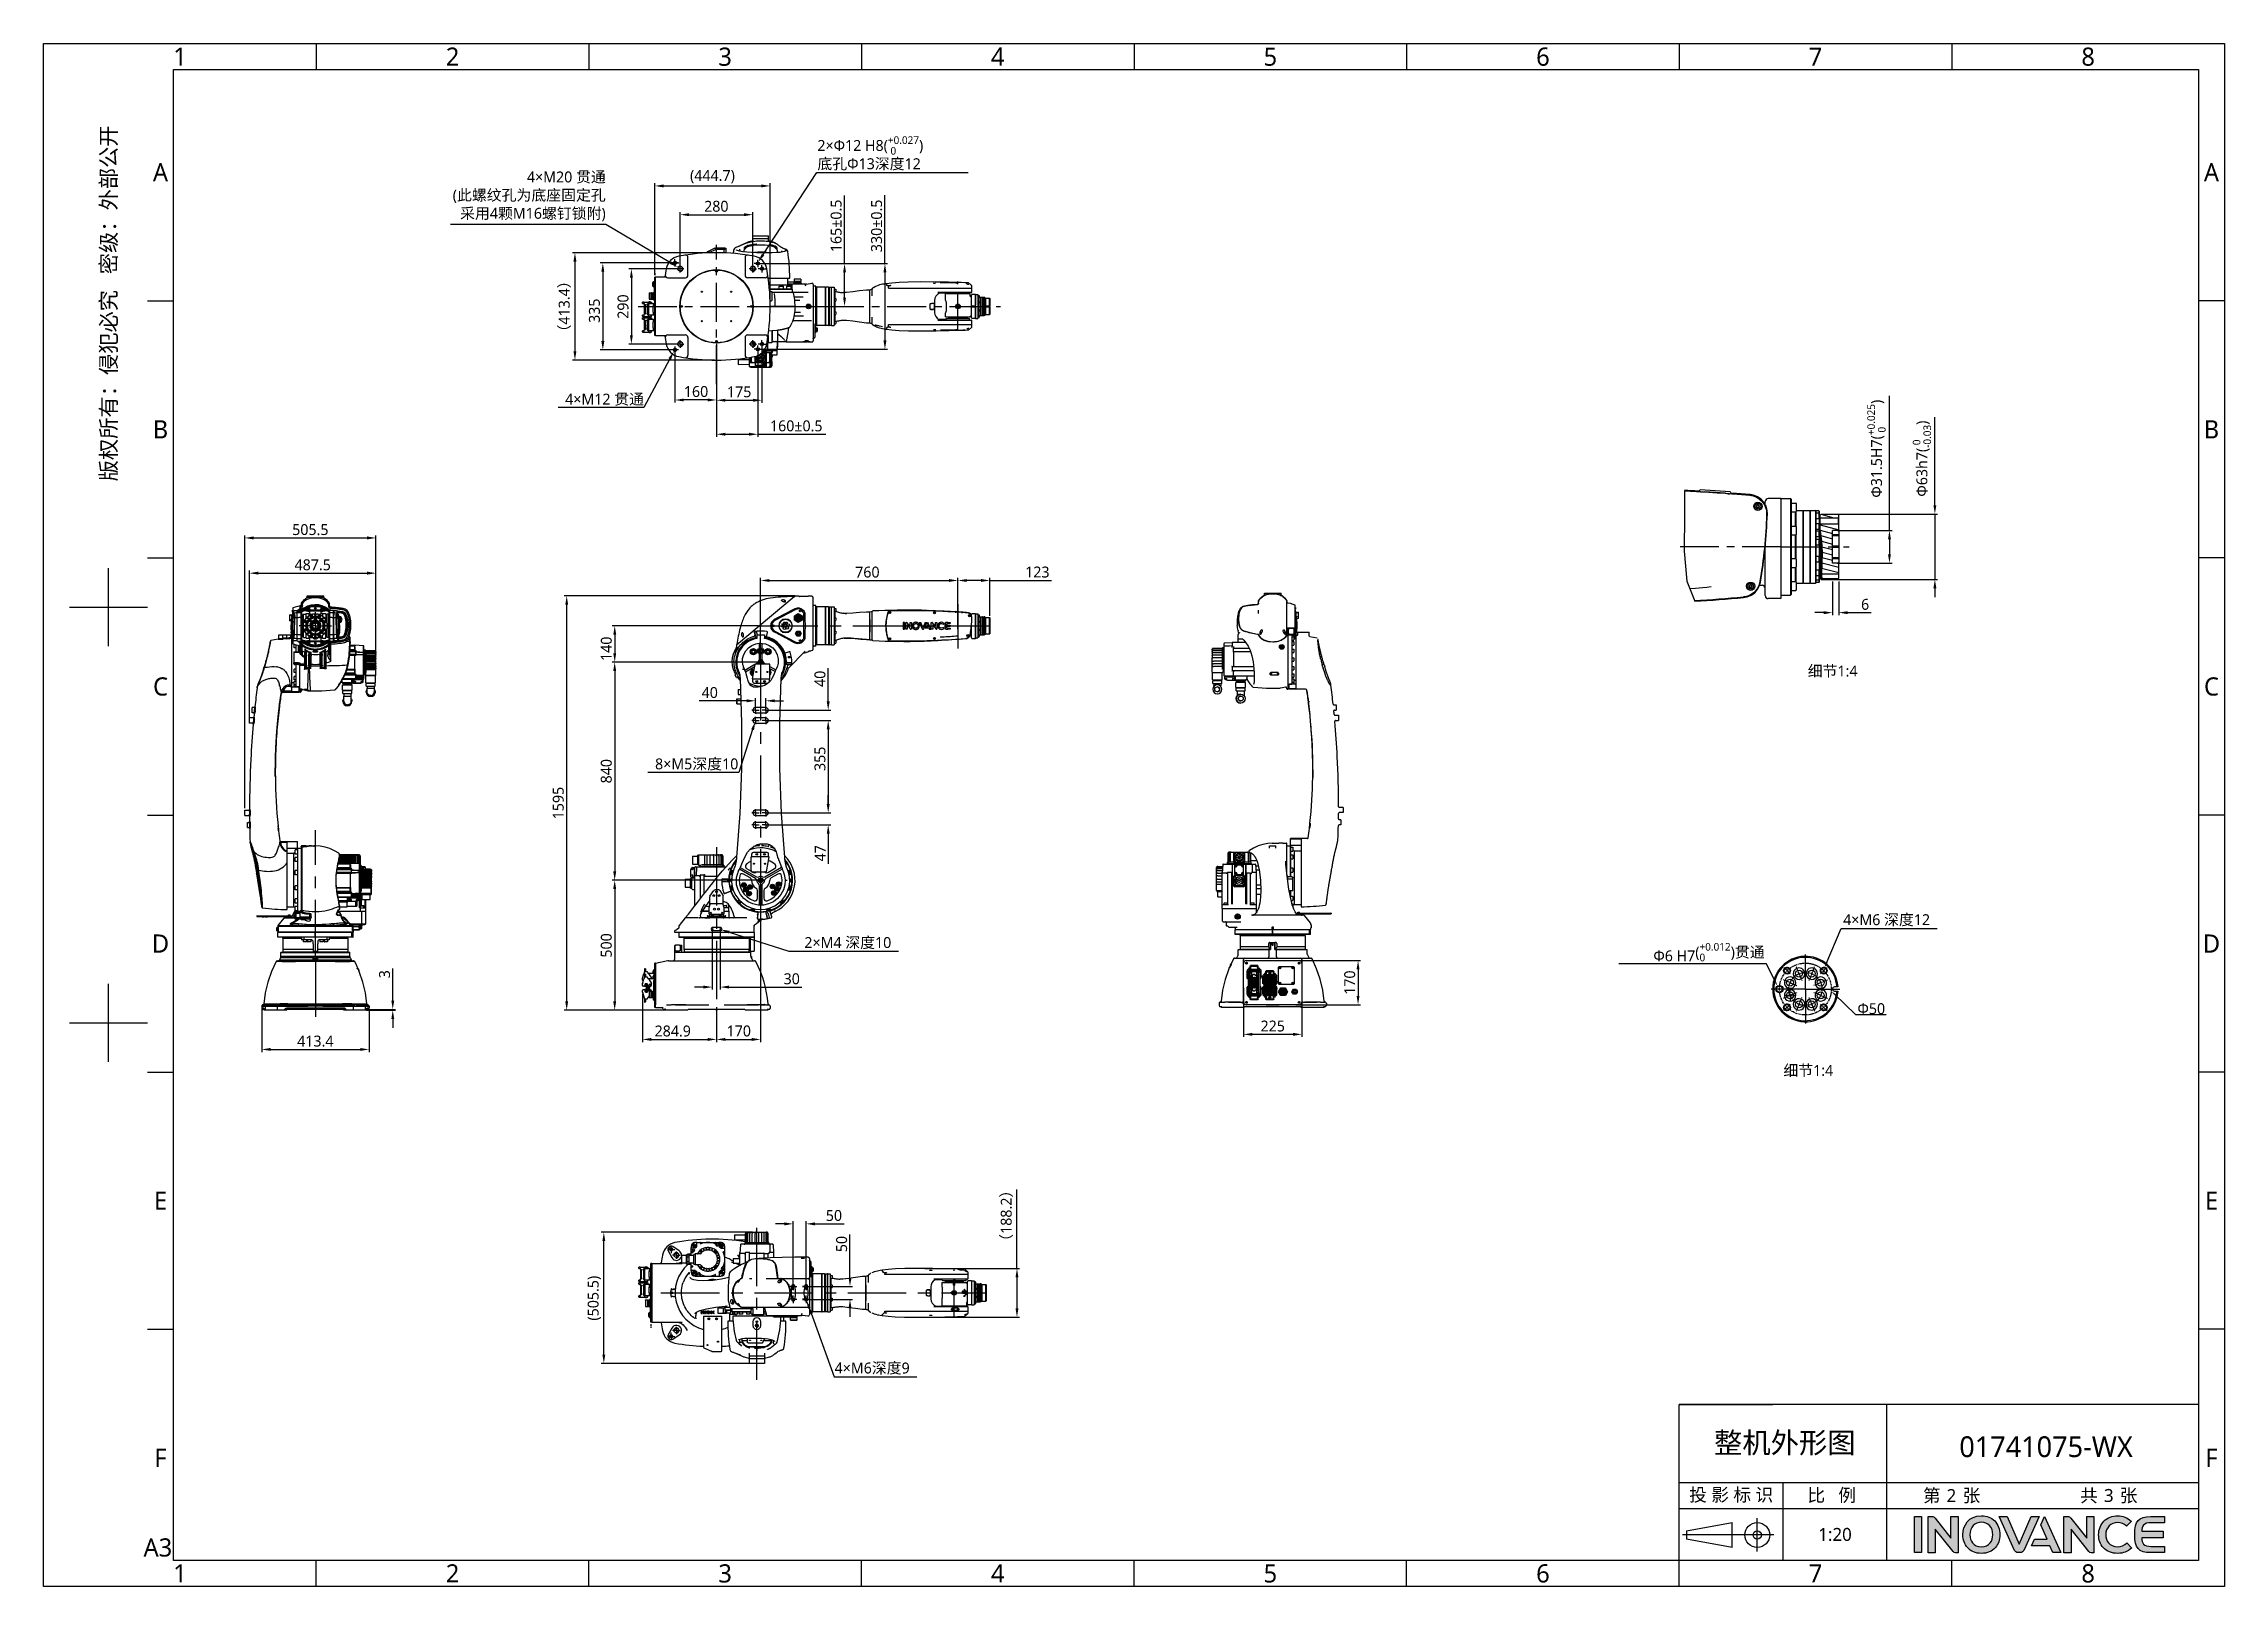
# Model space of a CAD drawing. Header units: millimetres. Extents: x 7426 to 8737, y 124 to 421.
# Drawn here: x 7879.7 to 8299.7, y 123.6 to 420.6 of the extents above; entities that cross this region are included whole.
import ezdxf
from ezdxf import colors
from ezdxf.entities.mleader import LeaderData, LeaderLine
from ezdxf.enums import TextEntityAlignment as Align
from ezdxf.math import Vec2, Vec3

# ---------------------------------------------------------------- set-up
doc = ezdxf.new("R2010")
doc.units = ezdxf.units.MM
doc.linetypes.add('CENTER', pattern=[0.6, 0.375, -0.075, 0.075, -0.075])
for name, color, linetype in [('BREP_1_DXF_CONTINUOUS_LINE', 7, 'Continuous'), ('BREP_2_DXF_CONTINUOUS_LINE', 7, 'Continuous'), ('BREP_3_DXF_CONTINUOUS_LINE', 7, 'Continuous'), ('BREP_4_DXF_CONTINUOUS_LINE', 7, 'Continuous'), ('BREP_5_DXF_CONTINUOUS_LINE', 7, 'Continuous'), ('BREP_6_DXF_CONTINUOUS_LINE', 7, 'Continuous'), ('BREP_7_DXF_CONTINUOUS_LINE', 7, 'Continuous'), ('BREP_8_DXF_CONTINUOUS_LINE', 7, 'Continuous'), ('中心线', 7, 'Continuous'), ('外形图', 7, 'Continuous'), ('多重引线', 7, 'Continuous'), ('尺寸标注', 7, 'Continuous'), ('模板', 7, 'Continuous')]:
    doc.layers.add(name, color=color, linetype=linetype)
doc.layers.add('logo-蓝色', color=7, linetype='Continuous', true_color=0x008ccf)
doc.styles.add('微软雅黑', font='msyh.ttc')
doc.dimstyles.new('尺寸标注_1_20比例', dxfattribs={"dimtxt": 2.1, "dimasz": 1.7, "dimexe": 0.5, "dimexo": 0.4, "dimgap": 0.5, "dimtad": 1, "dimdec": 1, "dimlfac": 20, "dimdsep": 46, "dimtxsty": '微软雅黑', "dimcen": 0.09, "dimadec": 0, "dimazin": 0, "dimtp": 0.01, "dimtm": 0.01, "dimtfac": 1, "dimtdec": 1, "dimtofl": 0, "dimtmove": 0, "dimatfit": 3, "dimfxl": 1, "dimtolj": 1, "dimarcsym": 0})

msp = doc.modelspace()

# ---------------------------------------------------------------- texts
at = {"layer": '外形图', "color": 0, "char_height": 2.1, "width": 86.346017, "attachment_point": 1, "style": '微软雅黑'}
for insert in [(8219.4045, 300.8876), (8214.7213, 224.0012)]:
    msp.add_mtext('细节1:4', dxfattribs=dict(at, insert=insert))

# ---------------------------------------------------------------- blocks, each defined once
blk = doc.blocks.new('图纸')
at = {"layer": 'logo-蓝色'}
h = blk.add_hatch(color=256, dxfattribs=at)
h.dxf.hatch_style = 1
edge = h.paths.add_edge_path()
edge.add_spline(control_points=[(8013.2, 154.8), (8013.2, 154.8), (8019.8, 154.8), (8019.8, 154.8), (8019.8, 154.8), (8019.8, 154.8), (8019.8, 188.2), (8019.8, 188.2), (8019.8, 188.2), (8019.8, 188.2), (8013.2, 188.2), (8013.2, 188.2), (8013.2, 188.2), (8013.2, 188.2), (8013.2, 154.8), (8013.2, 154.8)], knot_values=[0, 0, 0, 0, 0.25, 0.25, 0.25, 0.25, 0.5, 0.5, 0.5, 0.5, 0.75, 0.75, 0.75, 0.75, 1, 1, 1, 1], degree=3, periodic=1)
h = blk.add_hatch(color=256, dxfattribs=at)
h.dxf.hatch_style = 1
edge = h.paths.add_edge_path()
edge.add_spline(control_points=[(8046.9, 188.2), (8046.9, 188.2), (8046.9, 168.1), (8046.9, 168.1), (8046.9, 168.1), (8046.9, 168.1), (8032.2, 186.7), (8032.2, 186.7), (8032.2, 186.7), (8031.5, 187.6), (8030.5, 188.2), (8029.3, 188.2), (8029.3, 188.2), (8029.3, 188.2), (8025.7, 188.2), (8025.7, 188.2), (8025.7, 188.2), (8025.7, 188.2), (8025.7, 154.7), (8025.7, 154.7), (8025.7, 154.7), (8025.7, 154.7), (8032.4, 154.7), (8032.4, 154.7), (8032.4, 154.7), (8032.4, 154.7), (8032.4, 176.6), (8032.4, 176.6), (8032.4, 176.6), (8032.4, 176.6), (8048.9, 155.8), (8048.9, 155.8), (8048.9, 155.8), (8049.4, 155.1), (8050.1, 154.7), (8051, 154.7), (8051, 154.7), (8051, 154.7), (8053.6, 154.7), (8053.6, 154.7), (8053.6, 154.7), (8053.6, 154.7), (8053.6, 188.2), (8053.6, 188.2), (8053.6, 188.2), (8053.6, 188.2), (8046.9, 188.2), (8046.9, 188.2)], knot_values=[0, 0, 0, 0, 0.083333, 0.083333, 0.083333, 0.083333, 0.166667, 0.166667, 0.166667, 0.166667, 0.25, 0.25, 0.25, 0.25, 0.333333, 0.333333, 0.333333, 0.333333, 0.416667, 0.416667, 0.416667, 0.416667, 0.5, 0.5, 0.5, 0.5, 0.583333, 0.583333, 0.583333, 0.583333, 0.666667, 0.666667, 0.666667, 0.666667, 0.75, 0.75, 0.75, 0.75, 0.833333, 0.833333, 0.833333, 0.833333, 0.916667, 0.916667, 0.916667, 0.916667, 1, 1, 1, 1], degree=3, periodic=1)
h = blk.add_hatch(color=256, dxfattribs=at)
h.dxf.hatch_style = 1
edge = h.paths.add_edge_path(flags=16)
edge.add_spline(control_points=[(8067.5, 179.9), (8069.4, 181.8), (8072, 182.8), (8075, 182.8), (8075, 182.8), (8078.1, 182.8), (8080.6, 181.9), (8082.5, 180), (8082.5, 180), (8084.5, 177.9), (8085.7, 174.7), (8085.6, 171.3), (8085.6, 171.3), (8085.5, 165.9), (8082.7, 160.2), (8075, 160.2), (8075, 160.2), (8067.4, 160.2), (8064.5, 165.9), (8064.4, 171.2), (8064.4, 171.2), (8064.3, 174.6), (8065.5, 177.8), (8067.5, 179.9)], knot_values=[0, 0, 0, 0, 0.166667, 0.166667, 0.166667, 0.166667, 0.333333, 0.333333, 0.333333, 0.333333, 0.5, 0.5, 0.5, 0.5, 0.666667, 0.666667, 0.666667, 0.666667, 0.833333, 0.833333, 0.833333, 0.833333, 1, 1, 1, 1], degree=3, periodic=0)
edge = h.paths.add_edge_path()
edge.add_spline(control_points=[(8075, 188.9), (8063.2, 188.9), (8057.9, 179.8), (8057.9, 171.3), (8057.9, 171.3), (8057.9, 166.7), (8059.4, 162.5), (8062.1, 159.4), (8062.1, 159.4), (8065.1, 155.9), (8069.6, 154.1), (8075, 154.1), (8075, 154.1), (8080.4, 154.1), (8084.9, 155.9), (8088, 159.5), (8088, 159.5), (8090.6, 162.5), (8092.1, 166.8), (8092.2, 171.3), (8092.2, 171.3), (8092.2, 176.3), (8090.4, 180.9), (8087.3, 184.1), (8087.3, 184.1), (8084.2, 187.3), (8080, 188.9), (8075, 188.9)], knot_values=[0, 0, 0, 0, 0.142857, 0.142857, 0.142857, 0.142857, 0.285714, 0.285714, 0.285714, 0.285714, 0.428571, 0.428571, 0.428571, 0.428571, 0.571429, 0.571429, 0.571429, 0.571429, 0.714286, 0.714286, 0.714286, 0.714286, 0.857143, 0.857143, 0.857143, 0.857143, 1, 1, 1, 1], degree=3, periodic=0)
h = blk.add_hatch(color=256, dxfattribs=at)
h.dxf.hatch_style = 1
edge = h.paths.add_edge_path()
edge.add_spline(control_points=[(8120.9, 188.2), (8120.9, 188.2), (8110, 162.7), (8110, 162.7), (8110, 162.7), (8110, 162.7), (8099, 188.2), (8099, 188.2), (8099, 188.2), (8099, 188.2), (8091.6, 188.2), (8091.6, 188.2), (8091.6, 188.2), (8091.6, 188.2), (8105.6, 156.9), (8105.6, 156.9), (8105.6, 156.9), (8106.2, 155.7), (8107.5, 154.8), (8108.9, 154.8), (8108.9, 154.8), (8108.9, 154.8), (8108.9, 154.8), (8108.9, 154.8), (8108.9, 154.8), (8108.9, 154.8), (8111, 154.8), (8111, 154.8), (8111, 154.8), (8111, 154.8), (8111, 154.8), (8111, 154.8), (8111, 154.8), (8112.5, 154.8), (8113.7, 155.7), (8114.3, 156.9), (8114.3, 156.9), (8114.3, 156.9), (8128.3, 188.2), (8128.3, 188.2), (8128.3, 188.2), (8128.3, 188.2), (8120.9, 188.2), (8120.9, 188.2)], knot_values=[0, 0, 0, 0, 0.090909, 0.090909, 0.090909, 0.090909, 0.181818, 0.181818, 0.181818, 0.181818, 0.272727, 0.272727, 0.272727, 0.272727, 0.363636, 0.363636, 0.363636, 0.363636, 0.454545, 0.454545, 0.454545, 0.454545, 0.545455, 0.545455, 0.545455, 0.545455, 0.636364, 0.636364, 0.636364, 0.636364, 0.727273, 0.727273, 0.727273, 0.727273, 0.818182, 0.818182, 0.818182, 0.818182, 0.909091, 0.909091, 0.909091, 0.909091, 1, 1, 1, 1], degree=3, periodic=1)
h = blk.add_hatch(color=256, dxfattribs=at)
h.dxf.hatch_style = 1
edge = h.paths.add_edge_path()
edge.add_spline(control_points=[(8133.5, 188.2), (8133.5, 188.2), (8130, 180.4), (8130, 180.4), (8130, 180.4), (8130, 180.4), (8135.7, 167.2), (8135.7, 167.2), (8135.7, 167.2), (8135.7, 167.2), (8124.1, 167.2), (8124.1, 167.2), (8124.1, 167.2), (8124.1, 167.2), (8121.3, 161), (8121.3, 161), (8121.3, 161), (8121.3, 161), (8138.4, 161), (8138.4, 161), (8138.4, 161), (8138.4, 161), (8141.2, 154.8), (8141.2, 154.8), (8141.2, 154.8), (8141.2, 154.8), (8148.4, 154.8), (8148.4, 154.8), (8148.4, 154.8), (8148.4, 154.8), (8133.5, 188.2), (8133.5, 188.2)], knot_values=[0, 0, 0, 0, 0.125, 0.125, 0.125, 0.125, 0.25, 0.25, 0.25, 0.25, 0.375, 0.375, 0.375, 0.375, 0.5, 0.5, 0.5, 0.5, 0.625, 0.625, 0.625, 0.625, 0.75, 0.75, 0.75, 0.75, 0.875, 0.875, 0.875, 0.875, 1, 1, 1, 1], degree=3, periodic=1)
h = blk.add_hatch(color=256, dxfattribs=at)
h.dxf.hatch_style = 1
edge = h.paths.add_edge_path()
edge.add_spline(control_points=[(8172.4, 188.2), (8172.4, 188.2), (8172.4, 168.1), (8172.4, 168.1), (8172.4, 168.1), (8172.4, 168.1), (8157.7, 186.7), (8157.7, 186.7), (8157.7, 186.7), (8157, 187.6), (8156, 188.2), (8154.8, 188.2), (8154.8, 188.2), (8154.8, 188.2), (8151.2, 188.2), (8151.2, 188.2), (8151.2, 188.2), (8151.2, 188.2), (8151.2, 154.7), (8151.2, 154.7), (8151.2, 154.7), (8151.2, 154.7), (8157.9, 154.7), (8157.9, 154.7), (8157.9, 154.7), (8157.9, 154.7), (8157.9, 176.6), (8157.9, 176.6), (8157.9, 176.6), (8157.9, 176.6), (8174.4, 155.8), (8174.4, 155.8), (8174.4, 155.8), (8174.9, 155.1), (8175.6, 154.7), (8176.5, 154.7), (8176.5, 154.7), (8176.5, 154.7), (8179.1, 154.7), (8179.1, 154.7), (8179.1, 154.7), (8179.1, 154.7), (8179.1, 188.2), (8179.1, 188.2), (8179.1, 188.2), (8179.1, 188.2), (8172.4, 188.2), (8172.4, 188.2)], knot_values=[0, 0, 0, 0, 0.083333, 0.083333, 0.083333, 0.083333, 0.166667, 0.166667, 0.166667, 0.166667, 0.25, 0.25, 0.25, 0.25, 0.333333, 0.333333, 0.333333, 0.333333, 0.416667, 0.416667, 0.416667, 0.416667, 0.5, 0.5, 0.5, 0.5, 0.583333, 0.583333, 0.583333, 0.583333, 0.666667, 0.666667, 0.666667, 0.666667, 0.75, 0.75, 0.75, 0.75, 0.833333, 0.833333, 0.833333, 0.833333, 0.916667, 0.916667, 0.916667, 0.916667, 1, 1, 1, 1], degree=3, periodic=1)
h = blk.add_hatch(color=256, dxfattribs=at)
h.dxf.hatch_style = 1
edge = h.paths.add_edge_path()
edge.add_spline(control_points=[(8209.2, 163.6), (8207.2, 161.6), (8204.1, 160.3), (8201.1, 160.3), (8201.1, 160.3), (8193, 160.3), (8190, 166), (8190, 171.3), (8190, 171.3), (8189.9, 174.5), (8191.1, 177.5), (8193.1, 179.5), (8193.1, 179.5), (8195.1, 181.5), (8197.8, 182.5), (8201.1, 182.5), (8201.1, 182.5), (8204.1, 182.5), (8206.9, 181.5), (8208.9, 179.5), (8208.9, 179.5), (8208.9, 179.5), (8209.1, 179.3), (8209.1, 179.3), (8209.1, 179.3), (8209.1, 179.3), (8213.5, 183.6), (8213.5, 183.6), (8213.5, 183.6), (8213.5, 183.6), (8213.4, 183.8), (8213.4, 183.8), (8213.4, 183.8), (8210, 187.1), (8205.7, 188.9), (8201.1, 188.9), (8201.1, 188.9), (8195.9, 188.9), (8191.5, 187.2), (8188.3, 184), (8188.3, 184), (8185.2, 180.8), (8183.4, 176.2), (8183.4, 171.3), (8183.4, 171.3), (8183.4, 166.7), (8184.9, 162.5), (8187.6, 159.4), (8187.6, 159.4), (8190.8, 155.9), (8195.4, 154.1), (8201.1, 154.1), (8201.1, 154.1), (8206.1, 154.1), (8210.5, 155.8), (8213.8, 159), (8213.8, 159), (8213.8, 159), (8213.9, 159.2), (8213.9, 159.2), (8213.9, 159.2), (8213.9, 159.2), (8209.4, 163.8), (8209.4, 163.8), (8209.4, 163.8), (8209.4, 163.8), (8209.2, 163.6), (8209.2, 163.6)], knot_values=[0, 0, 0, 0, 0.058824, 0.058824, 0.058824, 0.058824, 0.117647, 0.117647, 0.117647, 0.117647, 0.176471, 0.176471, 0.176471, 0.176471, 0.235294, 0.235294, 0.235294, 0.235294, 0.294118, 0.294118, 0.294118, 0.294118, 0.352941, 0.352941, 0.352941, 0.352941, 0.411765, 0.411765, 0.411765, 0.411765, 0.470588, 0.470588, 0.470588, 0.470588, 0.529412, 0.529412, 0.529412, 0.529412, 0.588235, 0.588235, 0.588235, 0.588235, 0.647059, 0.647059, 0.647059, 0.647059, 0.705882, 0.705882, 0.705882, 0.705882, 0.764706, 0.764706, 0.764706, 0.764706, 0.823529, 0.823529, 0.823529, 0.823529, 0.882353, 0.882353, 0.882353, 0.882353, 0.941176, 0.941176, 0.941176, 0.941176, 1, 1, 1, 1], degree=3, periodic=0)
h = blk.add_hatch(color=256, dxfattribs=at)
h.dxf.hatch_style = 1
edge = h.paths.add_edge_path()
edge.add_spline(control_points=[(8231.8, 182.4), (8231.8, 182.4), (8244.3, 182.4), (8244.3, 182.4), (8244.3, 182.4), (8244.3, 182.4), (8244.3, 188.2), (8244.3, 188.2), (8244.3, 188.2), (8244.3, 188.2), (8231.7, 188.2), (8231.7, 188.2), (8231.7, 188.2), (8220, 188.2), (8216.8, 183.7), (8216.8, 171.9), (8216.8, 171.9), (8216.8, 171.9), (8216.8, 171.5), (8216.8, 171.5), (8216.8, 171.5), (8216.8, 171.5), (8216.8, 171.5), (8216.8, 171.5), (8216.8, 171.5), (8216.8, 171.5), (8216.8, 171.5), (8216.8, 171.5), (8216.8, 171.5), (8216.8, 171.5), (8216.8, 171.5), (8216.8, 171.5), (8216.8, 171.5), (8216.8, 171.5), (8216.8, 171), (8216.8, 171), (8216.8, 171), (8216.8, 159.2), (8220, 154.8), (8231.7, 154.8), (8231.7, 154.8), (8231.7, 154.8), (8244.3, 154.8), (8244.3, 154.8), (8244.3, 154.8), (8244.3, 154.8), (8244.3, 160.6), (8244.3, 160.6), (8244.3, 160.6), (8244.3, 160.6), (8231.8, 160.6), (8231.8, 160.6), (8231.8, 160.6), (8228.8, 160.6), (8226.4, 161.1), (8225, 162.7), (8225, 162.7), (8223.9, 164), (8223.4, 166), (8223.3, 168.4), (8223.3, 168.4), (8223.3, 168.4), (8243.2, 168.4), (8243.2, 168.4), (8243.2, 168.4), (8243.2, 168.4), (8243.2, 171.5), (8243.2, 171.5), (8243.2, 171.5), (8243.2, 171.5), (8243.2, 174.6), (8243.2, 174.6), (8243.2, 174.6), (8243.2, 174.6), (8223.3, 174.6), (8223.3, 174.6), (8223.3, 174.6), (8223.4, 176.9), (8223.9, 178.9), (8225, 180.2), (8225, 180.2), (8226.4, 181.8), (8228.8, 182.4), (8231.8, 182.4)], knot_values=[0, 0, 0, 0, 0.047619, 0.047619, 0.047619, 0.047619, 0.095238, 0.095238, 0.095238, 0.095238, 0.142857, 0.142857, 0.142857, 0.142857, 0.190476, 0.190476, 0.190476, 0.190476, 0.238095, 0.238095, 0.238095, 0.238095, 0.285714, 0.285714, 0.285714, 0.285714, 0.333333, 0.333333, 0.333333, 0.333333, 0.380952, 0.380952, 0.380952, 0.380952, 0.428571, 0.428571, 0.428571, 0.428571, 0.47619, 0.47619, 0.47619, 0.47619, 0.52381, 0.52381, 0.52381, 0.52381, 0.571429, 0.571429, 0.571429, 0.571429, 0.619048, 0.619048, 0.619048, 0.619048, 0.666667, 0.666667, 0.666667, 0.666667, 0.714286, 0.714286, 0.714286, 0.714286, 0.761905, 0.761905, 0.761905, 0.761905, 0.809524, 0.809524, 0.809524, 0.809524, 0.857143, 0.857143, 0.857143, 0.857143, 0.904762, 0.904762, 0.904762, 0.904762, 0.952381, 0.952381, 0.952381, 0.952381, 1, 1, 1, 1], degree=3, periodic=0)
at = {"color": 2}
for p, q in [((6535.7, 1549.2), (6535.7, 1525.2)), ((6787.7, 1549.2), (6787.7, 1525.2)), ((7039.7, 1549.2), (7039.7, 1525.2)), ((7291.7, 1549.2), (7291.7, 1525.2)), ((7543.7, 1549.2), (7543.7, 1525.2)), ((7795.7, 1549.2), (7795.7, 1525.2)), ((8047.7, 1549.2), (8047.7, 1525.2)), ((6379.7, 1311.6), (6403.7, 1311.6)), ((8299.7, 1311.6), (8275.7, 1311.6)), ((6379.7, 1074), (6403.7, 1074)), ((8299.7, 1074), (8275.7, 1074)), ((6343.7, 992.4), (6343.7, 1064.4)), ((6307.7, 1028.4), (6379.7, 1028.4)), ((6379.7, 836.4), (6403.7, 836.4)), ((8299.7, 836.4), (8275.7, 836.4)), ((6343.7, 608.4), (6343.7, 680.4)), ((6307.7, 644.4), (6379.7, 644.4)), ((6379.7, 598.8), (6403.7, 598.8)), ((8299.7, 598.8), (8275.7, 598.8)), ((6379.7, 361.2), (6403.7, 361.2)), ((8299.7, 361.2), (8275.7, 361.2)), ((8275.7, 291.6), (7795.7, 291.6)), ((7795.7, 147.6), (7795.7, 291.6)), ((7795.7, 291.6), (7882.1, 291.6)), ((7987.7, 147.6), (7987.7, 291.6)), ((7795.7, 147.6), (7795.7, 219.6)), ((7795.7, 219.6), (7882.1, 219.6)), ((7795.7, 219.6), (8275.7, 219.6)), ((7891.7, 147.6), (7891.7, 219.6)), ((7795.7, 195.6), (7987.7, 195.6)), ((7802.5, 175), (7844.7, 182.6)), ((7844.7, 159.6), (7844.7, 182.6)), ((7867.8, 155.8), (7867.8, 186.5)), ((7883.1, 171.1), (7798.6, 171.1)), ((7802.5, 175), (7802.5, 167.3)), ((7844.7, 159.6), (7802.5, 167.3)), ((6535.7, 123.6), (6535.7, 147.6)), ((6787.7, 123.6), (6787.7, 147.6)), ((7039.7, 123.6), (7039.7, 147.6)), ((7291.7, 123.6), (7291.7, 147.6)), ((7543.7, 123.6), (7543.7, 147.6)), ((7795.7, 123.6), (7795.7, 147.6)), ((8047.7, 123.6), (8047.7, 147.6))]:
    blk.add_line(p, q, dxfattribs=at)
for points in [[(6283.7, 123.6), (6283.7, 1549.2), (8299.7, 1549.2), (8299.7, 123.6)], [(6403.7, 147.6), (6403.7, 1525.2), (8275.7, 1525.2), (8275.7, 147.6)], [(7987.7, 195.6), (8275.7, 195.6), (8275.7, 147.6), (7987.7, 147.6)]]:
    blk.add_lwpolyline(points, close=True, dxfattribs=at)
for radius in [11.5, 3.84]:
    blk.add_circle((7867.8, 171.1), radius, dxfattribs=at)
at = {"layer": 'logo-蓝色'}
for points, knots in [([(8013.2, 154.8), (8013.2, 154.8), (8019.8, 154.8), (8019.8, 154.8), (8019.8, 154.8), (8019.8, 154.8), (8019.8, 188.2), (8019.8, 188.2), (8019.8, 188.2), (8019.8, 188.2), (8013.2, 188.2), (8013.2, 188.2), (8013.2, 188.2), (8013.2, 188.2), (8013.2, 154.8), (8013.2, 154.8)], [0, 0, 0, 0, 0.25, 0.25, 0.25, 0.25, 0.5, 0.5, 0.5, 0.5, 0.75, 0.75, 0.75, 0.75, 1, 1, 1, 1]), ([(8046.9, 188.2), (8046.9, 188.2), (8046.9, 168.1), (8046.9, 168.1), (8046.9, 168.1), (8046.9, 168.1), (8032.2, 186.7), (8032.2, 186.7), (8032.2, 186.7), (8031.5, 187.6), (8030.5, 188.2), (8029.3, 188.2), (8029.3, 188.2), (8029.3, 188.2), (8025.7, 188.2), (8025.7, 188.2), (8025.7, 188.2), (8025.7, 188.2), (8025.7, 154.7), (8025.7, 154.7), (8025.7, 154.7), (8025.7, 154.7), (8032.4, 154.7), (8032.4, 154.7), (8032.4, 154.7), (8032.4, 154.7), (8032.4, 176.6), (8032.4, 176.6), (8032.4, 176.6), (8032.4, 176.6), (8048.9, 155.8), (8048.9, 155.8), (8048.9, 155.8), (8049.4, 155.1), (8050.1, 154.7), (8051, 154.7), (8051, 154.7), (8051, 154.7), (8053.6, 154.7), (8053.6, 154.7), (8053.6, 154.7), (8053.6, 154.7), (8053.6, 188.2), (8053.6, 188.2), (8053.6, 188.2), (8053.6, 188.2), (8046.9, 188.2), (8046.9, 188.2)], [0, 0, 0, 0, 0.083333, 0.083333, 0.083333, 0.083333, 0.166667, 0.166667, 0.166667, 0.166667, 0.25, 0.25, 0.25, 0.25, 0.333333, 0.333333, 0.333333, 0.333333, 0.416667, 0.416667, 0.416667, 0.416667, 0.5, 0.5, 0.5, 0.5, 0.583333, 0.583333, 0.583333, 0.583333, 0.666667, 0.666667, 0.666667, 0.666667, 0.75, 0.75, 0.75, 0.75, 0.833333, 0.833333, 0.833333, 0.833333, 0.916667, 0.916667, 0.916667, 0.916667, 1, 1, 1, 1]), ([(8075, 188.9), (8063.2, 188.9), (8057.9, 179.8), (8057.9, 171.3), (8057.9, 171.3), (8057.9, 166.7), (8059.4, 162.5), (8062.1, 159.4), (8062.1, 159.4), (8065.1, 155.9), (8069.6, 154.1), (8075, 154.1), (8075, 154.1), (8080.4, 154.1), (8084.9, 155.9), (8088, 159.5), (8088, 159.5), (8090.6, 162.5), (8092.1, 166.8), (8092.2, 171.3), (8092.2, 171.3), (8092.2, 176.3), (8090.4, 180.9), (8087.3, 184.1), (8087.3, 184.1), (8084.2, 187.3), (8080, 188.9), (8075, 188.9)], [0, 0, 0, 0, 0.142857, 0.142857, 0.142857, 0.142857, 0.285714, 0.285714, 0.285714, 0.285714, 0.428571, 0.428571, 0.428571, 0.428571, 0.571429, 0.571429, 0.571429, 0.571429, 0.714286, 0.714286, 0.714286, 0.714286, 0.857143, 0.857143, 0.857143, 0.857143, 1, 1, 1, 1]), ([(8067.5, 179.9), (8069.4, 181.8), (8072, 182.8), (8075, 182.8), (8075, 182.8), (8078.1, 182.8), (8080.6, 181.9), (8082.5, 180), (8082.5, 180), (8084.5, 177.9), (8085.7, 174.7), (8085.6, 171.3), (8085.6, 171.3), (8085.5, 165.9), (8082.7, 160.2), (8075, 160.2), (8075, 160.2), (8067.4, 160.2), (8064.5, 165.9), (8064.4, 171.2), (8064.4, 171.2), (8064.3, 174.6), (8065.5, 177.8), (8067.5, 179.9)], [0, 0, 0, 0, 0.166667, 0.166667, 0.166667, 0.166667, 0.333333, 0.333333, 0.333333, 0.333333, 0.5, 0.5, 0.5, 0.5, 0.666667, 0.666667, 0.666667, 0.666667, 0.833333, 0.833333, 0.833333, 0.833333, 1, 1, 1, 1]), ([(8120.9, 188.2), (8120.9, 188.2), (8110, 162.7), (8110, 162.7), (8110, 162.7), (8110, 162.7), (8099, 188.2), (8099, 188.2), (8099, 188.2), (8099, 188.2), (8091.6, 188.2), (8091.6, 188.2), (8091.6, 188.2), (8091.6, 188.2), (8105.6, 156.9), (8105.6, 156.9), (8105.6, 156.9), (8106.2, 155.7), (8107.5, 154.8), (8108.9, 154.8), (8108.9, 154.8), (8108.9, 154.8), (8108.9, 154.8), (8108.9, 154.8), (8108.9, 154.8), (8108.9, 154.8), (8111, 154.8), (8111, 154.8), (8111, 154.8), (8111, 154.8), (8111, 154.8), (8111, 154.8), (8111, 154.8), (8112.5, 154.8), (8113.7, 155.7), (8114.3, 156.9), (8114.3, 156.9), (8114.3, 156.9), (8128.3, 188.2), (8128.3, 188.2), (8128.3, 188.2), (8128.3, 188.2), (8120.9, 188.2), (8120.9, 188.2)], [0, 0, 0, 0, 0.090909, 0.090909, 0.090909, 0.090909, 0.181818, 0.181818, 0.181818, 0.181818, 0.272727, 0.272727, 0.272727, 0.272727, 0.363636, 0.363636, 0.363636, 0.363636, 0.454545, 0.454545, 0.454545, 0.454545, 0.545455, 0.545455, 0.545455, 0.545455, 0.636364, 0.636364, 0.636364, 0.636364, 0.727273, 0.727273, 0.727273, 0.727273, 0.818182, 0.818182, 0.818182, 0.818182, 0.909091, 0.909091, 0.909091, 0.909091, 1, 1, 1, 1]), ([(8133.5, 188.2), (8133.5, 188.2), (8130, 180.4), (8130, 180.4), (8130, 180.4), (8130, 180.4), (8135.7, 167.2), (8135.7, 167.2), (8135.7, 167.2), (8135.7, 167.2), (8124.1, 167.2), (8124.1, 167.2), (8124.1, 167.2), (8124.1, 167.2), (8121.3, 161), (8121.3, 161), (8121.3, 161), (8121.3, 161), (8138.4, 161), (8138.4, 161), (8138.4, 161), (8138.4, 161), (8141.2, 154.8), (8141.2, 154.8), (8141.2, 154.8), (8141.2, 154.8), (8148.4, 154.8), (8148.4, 154.8), (8148.4, 154.8), (8148.4, 154.8), (8133.5, 188.2), (8133.5, 188.2)], [0, 0, 0, 0, 0.125, 0.125, 0.125, 0.125, 0.25, 0.25, 0.25, 0.25, 0.375, 0.375, 0.375, 0.375, 0.5, 0.5, 0.5, 0.5, 0.625, 0.625, 0.625, 0.625, 0.75, 0.75, 0.75, 0.75, 0.875, 0.875, 0.875, 0.875, 1, 1, 1, 1]), ([(8172.4, 188.2), (8172.4, 188.2), (8172.4, 168.1), (8172.4, 168.1), (8172.4, 168.1), (8172.4, 168.1), (8157.7, 186.7), (8157.7, 186.7), (8157.7, 186.7), (8157, 187.6), (8156, 188.2), (8154.8, 188.2), (8154.8, 188.2), (8154.8, 188.2), (8151.2, 188.2), (8151.2, 188.2), (8151.2, 188.2), (8151.2, 188.2), (8151.2, 154.7), (8151.2, 154.7), (8151.2, 154.7), (8151.2, 154.7), (8157.9, 154.7), (8157.9, 154.7), (8157.9, 154.7), (8157.9, 154.7), (8157.9, 176.6), (8157.9, 176.6), (8157.9, 176.6), (8157.9, 176.6), (8174.4, 155.8), (8174.4, 155.8), (8174.4, 155.8), (8174.9, 155.1), (8175.6, 154.7), (8176.5, 154.7), (8176.5, 154.7), (8176.5, 154.7), (8179.1, 154.7), (8179.1, 154.7), (8179.1, 154.7), (8179.1, 154.7), (8179.1, 188.2), (8179.1, 188.2), (8179.1, 188.2), (8179.1, 188.2), (8172.4, 188.2), (8172.4, 188.2)], [0, 0, 0, 0, 0.083333, 0.083333, 0.083333, 0.083333, 0.166667, 0.166667, 0.166667, 0.166667, 0.25, 0.25, 0.25, 0.25, 0.333333, 0.333333, 0.333333, 0.333333, 0.416667, 0.416667, 0.416667, 0.416667, 0.5, 0.5, 0.5, 0.5, 0.583333, 0.583333, 0.583333, 0.583333, 0.666667, 0.666667, 0.666667, 0.666667, 0.75, 0.75, 0.75, 0.75, 0.833333, 0.833333, 0.833333, 0.833333, 0.916667, 0.916667, 0.916667, 0.916667, 1, 1, 1, 1]), ([(8209.2, 163.6), (8207.2, 161.6), (8204.1, 160.3), (8201.1, 160.3), (8201.1, 160.3), (8193, 160.3), (8190, 166), (8190, 171.3), (8190, 171.3), (8189.9, 174.5), (8191.1, 177.5), (8193.1, 179.5), (8193.1, 179.5), (8195.1, 181.5), (8197.8, 182.5), (8201.1, 182.5), (8201.1, 182.5), (8204.1, 182.5), (8206.9, 181.5), (8208.9, 179.5), (8208.9, 179.5), (8208.9, 179.5), (8209.1, 179.3), (8209.1, 179.3), (8209.1, 179.3), (8209.1, 179.3), (8213.5, 183.6), (8213.5, 183.6), (8213.5, 183.6), (8213.5, 183.6), (8213.4, 183.8), (8213.4, 183.8), (8213.4, 183.8), (8210, 187.1), (8205.7, 188.9), (8201.1, 188.9), (8201.1, 188.9), (8195.9, 188.9), (8191.5, 187.2), (8188.3, 184), (8188.3, 184), (8185.2, 180.8), (8183.4, 176.2), (8183.4, 171.3), (8183.4, 171.3), (8183.4, 166.7), (8184.9, 162.5), (8187.6, 159.4), (8187.6, 159.4), (8190.8, 155.9), (8195.4, 154.1), (8201.1, 154.1), (8201.1, 154.1), (8206.1, 154.1), (8210.5, 155.8), (8213.8, 159), (8213.8, 159), (8213.8, 159), (8213.9, 159.2), (8213.9, 159.2), (8213.9, 159.2), (8213.9, 159.2), (8209.4, 163.8), (8209.4, 163.8), (8209.4, 163.8), (8209.4, 163.8), (8209.2, 163.6), (8209.2, 163.6)], [0, 0, 0, 0, 0.058824, 0.058824, 0.058824, 0.058824, 0.117647, 0.117647, 0.117647, 0.117647, 0.176471, 0.176471, 0.176471, 0.176471, 0.235294, 0.235294, 0.235294, 0.235294, 0.294118, 0.294118, 0.294118, 0.294118, 0.352941, 0.352941, 0.352941, 0.352941, 0.411765, 0.411765, 0.411765, 0.411765, 0.470588, 0.470588, 0.470588, 0.470588, 0.529412, 0.529412, 0.529412, 0.529412, 0.588235, 0.588235, 0.588235, 0.588235, 0.647059, 0.647059, 0.647059, 0.647059, 0.705882, 0.705882, 0.705882, 0.705882, 0.764706, 0.764706, 0.764706, 0.764706, 0.823529, 0.823529, 0.823529, 0.823529, 0.882353, 0.882353, 0.882353, 0.882353, 0.941176, 0.941176, 0.941176, 0.941176, 1, 1, 1, 1]), ([(8231.8, 182.4), (8231.8, 182.4), (8244.3, 182.4), (8244.3, 182.4), (8244.3, 182.4), (8244.3, 182.4), (8244.3, 188.2), (8244.3, 188.2), (8244.3, 188.2), (8244.3, 188.2), (8231.7, 188.2), (8231.7, 188.2), (8231.7, 188.2), (8220, 188.2), (8216.8, 183.7), (8216.8, 171.9), (8216.8, 171.9), (8216.8, 171.9), (8216.8, 171.5), (8216.8, 171.5), (8216.8, 171.5), (8216.8, 171.5), (8216.8, 171.5), (8216.8, 171.5), (8216.8, 171.5), (8216.8, 171.5), (8216.8, 171.5), (8216.8, 171.5), (8216.8, 171.5), (8216.8, 171.5), (8216.8, 171.5), (8216.8, 171.5), (8216.8, 171.5), (8216.8, 171.5), (8216.8, 171), (8216.8, 171), (8216.8, 171), (8216.8, 159.2), (8220, 154.8), (8231.7, 154.8), (8231.7, 154.8), (8231.7, 154.8), (8244.3, 154.8), (8244.3, 154.8), (8244.3, 154.8), (8244.3, 154.8), (8244.3, 160.6), (8244.3, 160.6), (8244.3, 160.6), (8244.3, 160.6), (8231.8, 160.6), (8231.8, 160.6), (8231.8, 160.6), (8228.8, 160.6), (8226.4, 161.1), (8225, 162.7), (8225, 162.7), (8223.9, 164), (8223.4, 166), (8223.3, 168.4), (8223.3, 168.4), (8223.3, 168.4), (8243.2, 168.4), (8243.2, 168.4), (8243.2, 168.4), (8243.2, 168.4), (8243.2, 171.5), (8243.2, 171.5), (8243.2, 171.5), (8243.2, 171.5), (8243.2, 174.6), (8243.2, 174.6), (8243.2, 174.6), (8243.2, 174.6), (8223.3, 174.6), (8223.3, 174.6), (8223.3, 174.6), (8223.4, 176.9), (8223.9, 178.9), (8225, 180.2), (8225, 180.2), (8226.4, 181.8), (8228.8, 182.4), (8231.8, 182.4)], [0, 0, 0, 0, 0.047619, 0.047619, 0.047619, 0.047619, 0.095238, 0.095238, 0.095238, 0.095238, 0.142857, 0.142857, 0.142857, 0.142857, 0.190476, 0.190476, 0.190476, 0.190476, 0.238095, 0.238095, 0.238095, 0.238095, 0.285714, 0.285714, 0.285714, 0.285714, 0.333333, 0.333333, 0.333333, 0.333333, 0.380952, 0.380952, 0.380952, 0.380952, 0.428571, 0.428571, 0.428571, 0.428571, 0.47619, 0.47619, 0.47619, 0.47619, 0.52381, 0.52381, 0.52381, 0.52381, 0.571429, 0.571429, 0.571429, 0.571429, 0.619048, 0.619048, 0.619048, 0.619048, 0.666667, 0.666667, 0.666667, 0.666667, 0.714286, 0.714286, 0.714286, 0.714286, 0.761905, 0.761905, 0.761905, 0.761905, 0.809524, 0.809524, 0.809524, 0.809524, 0.857143, 0.857143, 0.857143, 0.857143, 0.904762, 0.904762, 0.904762, 0.904762, 0.952381, 0.952381, 0.952381, 0.952381, 1, 1, 1, 1])]:
    blk.add_open_spline(points, degree=3, knots=knots, dxfattribs=at)
at = {"color": 2, "style": '微软雅黑'}
for s, height, p in [('1', 16.8, (6409.7, 1537.2)), ('2', 16.8, (6661.7, 1537.2)), ('3', 16.8, (6913.7, 1537.2)), ('4', 16.8, (7165.7, 1537.2)), ('5', 16.8, (7417.7, 1537.2)), ('6', 16.8, (7669.7, 1537.2)), ('7', 16.8, (7921.7, 1537.2)), ('8', 16.8, (8173.7, 1537.2)), ('A', 16.8, (6391.7, 1430.4)), ('A', 16.8, (8287.7, 1430.4)), ('B', 16.8, (6391.7, 1192.8)), ('B', 16.8, (8287.7, 1192.8)), ('C', 16.8, (6391.7, 955.2)), ('C', 16.8, (8287.7, 955.2)), ('D', 16.8, (6391.7, 717.6)), ('D', 16.8, (8287.7, 717.6)), ('E', 16.8, (6391.7, 480)), ('E', 16.8, (8287.7, 480)), ('F', 16.8, (6391.7, 242.4)), ('F', 16.8, (8287.7, 242.4)), ('投 影 标 识', 12, (7843.7, 208.2)), ('比   例', 12, (7936.7, 207.9)), ('第     张', 12, (8047.5, 207.6)), ('共     张', 12, (8192.8, 207.6)), ('A3', 16.8, (6389.3, 159.6)), ('1', 16.8, (6409.7, 135.6)), ('2', 16.8, (6661.7, 135.6)), ('3', 16.8, (6913.7, 135.6)), ('4', 16.8, (7165.7, 135.6)), ('5', 16.8, (7417.7, 135.6)), ('6', 16.8, (7669.7, 135.6)), ('7', 16.8, (7921.7, 135.6)), ('8', 16.8, (8173.7, 135.6))]:
    blk.add_text(s, height=height, dxfattribs=at).set_placement(p, align=Align.MIDDLE_CENTER)
blk.add_text('版权所有：侵犯必究   密级：外部公开', height=14.4, rotation=90, dxfattribs=at).set_placement((6343.7, 1309.2), align=Align.MIDDLE_CENTER)
blk.add_attdef('整机外形图', text='', height=19.2, dxfattribs=at).set_placement((7893.3, 256.6), align=Align.MIDDLE)
at = {"color": 7, "style": '微软雅黑'}
for tag, height, p in [('编号', 19.2, (8134.8, 252.7)), ('比例', 12, (7939.7, 171.6))]:
    blk.add_attdef(tag, text='', height=height, dxfattribs=at).set_placement(p, align=Align.MIDDLE)
at = {"style": '微软雅黑'}
for tag, p in [('当前页', (8047.3, 207.6)), ('总页数', (8192.8, 207.6))]:
    blk.add_attdef(tag, text='', height=12, dxfattribs=at).set_placement(p, align=Align.MIDDLE)
blk = doc.blocks.new('*D1225')
at = {"layer": 'Defpoints', "color": 0}
for p in [(7995, 238.03), (8009.25, 234.95), (8009.25, 228.92)]:
    blk.add_point(p, dxfattribs=at)
at = {"layer": '尺寸标注', "color": 0, "linetype": 'Continuous', "lineweight": -2}
for p, q in [((7995, 237.63), (7995, 228.42)), ((8009.25, 234.55), (8009.25, 228.42)), ((7996.7, 228.92), (8007.55, 228.92))]:
    blk.add_line(p, q, dxfattribs=at)
at = {"layer": '尺寸标注', "color": 0}
for points in [[(7996.7, 229.2), (7996.7, 228.63), (7995, 228.92)], [(8007.55, 228.63), (8007.55, 229.2), (8009.25, 228.92)]]:
    blk.add_solid(points, dxfattribs=at)
at = {"layer": '尺寸标注', "color": 0, "insert": (8000.82, 231.59), "char_height": 2.1, "attachment_point": 2, "style": '微软雅黑'}
blk.add_mtext('\\A1;\\A1;284.9', dxfattribs=at)
blk = doc.blocks.new('*D1226')
at = {"layer": 'Defpoints', "color": 0}
for p in [(7987.55, 191.81), (8016.45, 191.81), (8016.02, 166.53)]:
    blk.add_point(p, dxfattribs=at)
at = {"layer": '尺寸标注', "color": 0, "linetype": 'Continuous', "lineweight": -2}
for p, q in [((8016.05, 191.81), (7987.05, 191.81)), ((7987.55, 168.23), (7987.55, 190.11)), ((8015.62, 166.53), (7987.05, 166.53))]:
    blk.add_line(p, q, dxfattribs=at)
at = {"layer": '尺寸标注', "color": 0}
for points in [[(7987.83, 190.11), (7987.27, 190.11), (7987.55, 191.81)], [(7987.27, 168.23), (7987.83, 168.23), (7987.55, 166.53)]]:
    blk.add_solid(points, dxfattribs=at)
at = {"layer": '尺寸标注', "color": 0, "insert": (7984.44, 179.1), "char_height": 2.1, "attachment_point": 2, "rotation": 90, "style": '微软雅黑'}
blk.add_mtext('\\A1;\\A1;(505.5)', dxfattribs=at)
blk = doc.blocks.new('*D1227')
at = {"layer": 'Defpoints', "color": 0}
for p in [(8026.52, 193.41), (8024.02, 180.29), (8026.52, 180.28)]:
    blk.add_point(p, dxfattribs=at)
at = {"layer": '尺寸标注', "color": 0, "linetype": 'Continuous', "lineweight": -2}
for p, q in [((8022.32, 193.41), (8020.62, 193.41)), ((8024.02, 180.69), (8024.02, 193.91)), ((8026.52, 180.68), (8026.52, 193.91)), ((8028.22, 193.41), (8033.82, 193.41))]:
    blk.add_line(p, q, dxfattribs=at)
at = {"layer": '尺寸标注', "color": 0}
for points in [[(8022.32, 193.12), (8022.32, 193.69), (8024.02, 193.41)], [(8028.22, 193.69), (8028.22, 193.12), (8026.52, 193.41)]]:
    blk.add_solid(points, dxfattribs=at)
at = {"layer": '尺寸标注', "color": 0, "insert": (8031.87, 196.08), "char_height": 2.1, "attachment_point": 2, "style": '微软雅黑'}
blk.add_mtext('\\A1;\\A1;50', dxfattribs=at)
blk = doc.blocks.new('*D1228')
at = {"layer": 'Defpoints', "color": 0}
for p in [(8025.43, 181.38), (8025.41, 178.88), (8034.96, 178.88)]:
    blk.add_point(p, dxfattribs=at)
at = {"layer": '尺寸标注', "color": 0, "linetype": 'Continuous', "lineweight": -2}
for p, q in [((8034.96, 183.08), (8034.96, 191.36)), ((8025.83, 181.38), (8035.46, 181.38)), ((8025.81, 178.88), (8035.46, 178.88)), ((8034.96, 177.18), (8034.96, 175.48))]:
    blk.add_line(p, q, dxfattribs=at)
at = {"layer": '尺寸标注', "color": 0}
for points in [[(8034.68, 183.08), (8035.25, 183.08), (8034.96, 181.38)], [(8035.25, 177.18), (8034.68, 177.18), (8034.96, 178.88)]]:
    blk.add_solid(points, dxfattribs=at)
at = {"layer": '尺寸标注', "color": 0, "insert": (8032.29, 187.96), "char_height": 2.1, "attachment_point": 1, "rotation": 90, "style": '微软雅黑'}
blk.add_mtext('\\A1;\\A1;50', dxfattribs=at)
blk = doc.blocks.new('*D1229')
at = {"layer": 'Defpoints', "color": 0}
for p in [(8048.97, 184.84), (8048.97, 175.43), (8067.12, 175.43)]:
    blk.add_point(p, dxfattribs=at)
at = {"layer": '尺寸标注', "color": 0, "linetype": 'Continuous', "lineweight": -2}
for p, q in [((8067.12, 184.84), (8067.12, 200.03)), ((8049.37, 184.84), (8067.62, 184.84)), ((8067.12, 183.14), (8067.12, 177.13)), ((8049.37, 175.43), (8067.62, 175.43))]:
    blk.add_line(p, q, dxfattribs=at)
at = {"layer": '尺寸标注', "color": 0}
for points in [[(8067.4, 183.14), (8066.84, 183.14), (8067.12, 184.84)], [(8066.84, 177.13), (8067.4, 177.13), (8067.12, 175.43)]]:
    blk.add_solid(points, dxfattribs=at)
at = {"layer": '尺寸标注', "color": 0, "insert": (8064, 194.97), "char_height": 2.1, "attachment_point": 2, "rotation": 90, "style": '微软雅黑'}
blk.add_mtext('\\A1;（{\\A1;188.2）}', dxfattribs=at)
blk = doc.blocks.new('*D1231')
at = {"layer": 'Defpoints', "color": 0}
for p in [(8016.25, 387.69), (8002.25, 376.16), (8016.25, 376.23)]:
    blk.add_point(p, dxfattribs=at)
at = {"layer": '尺寸标注', "color": 0, "linetype": 'Continuous', "lineweight": -2}
for p, q in [((8002.25, 376.56), (8002.25, 388.19)), ((8003.95, 387.69), (8014.55, 387.69)), ((8016.25, 376.63), (8016.25, 388.19))]:
    blk.add_line(p, q, dxfattribs=at)
at = {"layer": '尺寸标注', "color": 0}
for points in [[(8003.95, 387.97), (8003.95, 387.41), (8002.25, 387.69)], [(8014.55, 387.41), (8014.55, 387.97), (8016.25, 387.69)]]:
    blk.add_solid(points, dxfattribs=at)
at = {"layer": '尺寸标注', "color": 0, "insert": (8009.22, 390.36), "char_height": 2.1, "attachment_point": 2, "style": '微软雅黑'}
blk.add_mtext('\\A1;\\A1;280', dxfattribs=at)
blk = doc.blocks.new('*D1232')
at = {"layer": 'Defpoints', "color": 0}
for p in [(8019.58, 393.23), (7997.35, 375.66), (8019.58, 370.03)]:
    blk.add_point(p, dxfattribs=at)
at = {"layer": '尺寸标注', "color": 0, "linetype": 'Continuous', "lineweight": -2}
for p, q in [((7997.35, 376.06), (7997.35, 393.73)), ((7999.05, 393.23), (8017.88, 393.23)), ((8019.58, 370.43), (8019.58, 393.73))]:
    blk.add_line(p, q, dxfattribs=at)
at = {"layer": '尺寸标注', "color": 0}
for points in [[(7999.05, 393.51), (7999.05, 392.94), (7997.35, 393.23)], [(8017.88, 392.94), (8017.88, 393.51), (8019.58, 393.23)]]:
    blk.add_solid(points, dxfattribs=at)
at = {"layer": '尺寸标注', "color": 0, "insert": (8008.47, 396.3), "char_height": 2.1, "attachment_point": 2, "style": '微软雅黑'}
blk.add_mtext('\\A1;({\\A1;444.7)}', dxfattribs=at)
blk = doc.blocks.new('*D1234')
at = {"layer": 'Defpoints', "color": 0}
for p in [(8009.25, 380.37), (7981.99, 359.7), (8009.25, 359.7)]:
    blk.add_point(p, dxfattribs=at)
at = {"layer": '尺寸标注', "color": 0, "linetype": 'Continuous', "lineweight": -2}
for p, q in [((8008.85, 380.37), (7981.49, 380.37)), ((7981.99, 378.67), (7981.99, 361.4)), ((8008.85, 359.7), (7981.49, 359.7))]:
    blk.add_line(p, q, dxfattribs=at)
at = {"layer": '尺寸标注', "color": 0}
for points in [[(7982.27, 378.67), (7981.7, 378.67), (7981.99, 380.37)], [(7981.7, 361.4), (7982.27, 361.4), (7981.99, 359.7)]]:
    blk.add_solid(points, dxfattribs=at)
at = {"layer": '尺寸标注', "color": 0, "insert": (7978.86, 370.03), "char_height": 2.1, "attachment_point": 2, "rotation": 90, "style": '微软雅黑'}
blk.add_mtext('\\A1;（{\\A1;413.4）}', dxfattribs=at)
blk = doc.blocks.new('*D1235')
at = {"layer": 'Defpoints', "color": 0}
for p in [(8002.3, 378.41), (7987.36, 361.66), (8002.33, 361.66)]:
    blk.add_point(p, dxfattribs=at)
at = {"layer": '尺寸标注', "color": 0, "linetype": 'Continuous', "lineweight": -2}
for p, q in [((8001.9, 378.41), (7986.86, 378.41)), ((7987.36, 376.71), (7987.36, 363.36)), ((8001.93, 361.66), (7986.86, 361.66))]:
    blk.add_line(p, q, dxfattribs=at)
at = {"layer": '尺寸标注', "color": 0}
for points in [[(7987.64, 376.71), (7987.07, 376.71), (7987.36, 378.41)], [(7987.07, 363.36), (7987.64, 363.36), (7987.36, 361.66)]]:
    blk.add_solid(points, dxfattribs=at)
at = {"layer": '尺寸标注', "color": 0, "insert": (7984.68, 369.2), "char_height": 2.1, "attachment_point": 2, "rotation": 90, "style": '微软雅黑'}
blk.add_mtext('\\A1;\\A1;335', dxfattribs=at)
blk = doc.blocks.new('*D1236')
at = {"layer": 'Defpoints', "color": 0}
for p in [(8001.25, 362.74), (8009.26, 362.98), (8001.25, 352.02)]:
    blk.add_point(p, dxfattribs=at)
at = {"layer": '尺寸标注', "color": 0, "linetype": 'Continuous', "lineweight": -2}
for p, q in [((8001.25, 362.34), (8001.25, 351.52)), ((8009.26, 362.58), (8009.26, 351.52)), ((8007.56, 352.02), (8002.95, 352.02))]:
    blk.add_line(p, q, dxfattribs=at)
at = {"layer": '尺寸标注', "color": 0}
for points in [[(8002.95, 352.3), (8002.95, 351.74), (8001.25, 352.02)], [(8007.56, 351.74), (8007.56, 352.3), (8009.26, 352.02)]]:
    blk.add_solid(points, dxfattribs=at)
at = {"layer": '尺寸标注', "color": 0, "insert": (8005.31, 354.7), "char_height": 2.1, "attachment_point": 2, "style": '微软雅黑'}
blk.add_mtext('\\A1;\\A1;160', dxfattribs=at)
blk = doc.blocks.new('*D1238')
at = {"layer": 'Defpoints', "color": 0}
for p in [(8017.35, 378.28), (8033.91, 378.28), (8016.25, 370.03)]:
    blk.add_point(p, dxfattribs=at)
at = {"layer": '尺寸标注', "color": 0, "linetype": 'Continuous', "lineweight": -2}
for p, q in [((8033.91, 378.28), (8033.91, 391.36)), ((8017.75, 378.28), (8034.41, 378.28)), ((8033.91, 371.73), (8033.91, 376.58)), ((8016.65, 370.03), (8034.41, 370.03))]:
    blk.add_line(p, q, dxfattribs=at)
at = {"layer": '尺寸标注', "color": 0}
for points in [[(8034.19, 376.58), (8033.63, 376.58), (8033.91, 378.28)], [(8033.63, 371.73), (8034.19, 371.73), (8033.91, 370.03)]]:
    blk.add_solid(points, dxfattribs=at)
at = {"layer": '尺寸标注', "color": 0, "insert": (8031.23, 380.48), "char_height": 2.1, "attachment_point": 1, "rotation": 90, "style": '微软雅黑'}
blk.add_mtext('\\A1;\\A1;165{\\C256;±0.5}', dxfattribs=at)
blk = doc.blocks.new('*D1239')
at = {"layer": 'Defpoints', "color": 0}
for p in [(8017.23, 378.28), (8017.22, 361.78), (8041.69, 361.78)]:
    blk.add_point(p, dxfattribs=at)
at = {"layer": '尺寸标注', "color": 0, "linetype": 'Continuous', "lineweight": -2}
for p, q in [((8041.69, 378.28), (8041.69, 391.46)), ((8017.63, 378.28), (8042.19, 378.28)), ((8041.69, 376.58), (8041.69, 363.48)), ((8017.62, 361.78), (8042.19, 361.78))]:
    blk.add_line(p, q, dxfattribs=at)
at = {"layer": '尺寸标注', "color": 0}
for points in [[(8041.97, 376.58), (8041.4, 376.58), (8041.69, 378.28)], [(8041.4, 363.48), (8041.97, 363.48), (8041.69, 361.78)]]:
    blk.add_solid(points, dxfattribs=at)
at = {"layer": '尺寸标注', "color": 0, "insert": (8039.02, 380.48), "char_height": 2.1, "attachment_point": 1, "rotation": 90, "style": '微软雅黑'}
blk.add_mtext('\\A1;\\A1;330{\\C256;±0.5}', dxfattribs=at)
blk = doc.blocks.new('*D1240')
at = {"layer": 'Defpoints', "color": 0}
for p in [(8009.26, 362.94), (8018, 362.78), (8018, 351.97)]:
    blk.add_point(p, dxfattribs=at)
at = {"layer": '尺寸标注', "color": 0, "linetype": 'Continuous', "lineweight": -2}
for p, q in [((8009.26, 362.54), (8009.26, 351.47)), ((8018, 362.38), (8018, 351.47)), ((8010.96, 351.97), (8016.3, 351.97))]:
    blk.add_line(p, q, dxfattribs=at)
at = {"layer": '尺寸标注', "color": 0}
for points in [[(8010.96, 352.25), (8010.96, 351.68), (8009.26, 351.97)], [(8016.3, 351.68), (8016.3, 352.25), (8018, 351.97)]]:
    blk.add_solid(points, dxfattribs=at)
at = {"layer": '尺寸标注', "color": 0, "insert": (8013.62, 354.65), "char_height": 2.1, "attachment_point": 2, "style": '微软雅黑'}
blk.add_mtext('\\A1;\\A1;175', dxfattribs=at)
blk = doc.blocks.new('*D1241')
at = {"layer": 'Defpoints', "color": 0}
for p in [(8003.37, 377.28), (7992.86, 362.78), (8002.25, 362.78)]:
    blk.add_point(p, dxfattribs=at)
at = {"layer": '尺寸标注', "color": 0, "linetype": 'Continuous', "lineweight": -2}
for p, q in [((8002.97, 377.28), (7992.36, 377.28)), ((7992.86, 375.58), (7992.86, 364.48)), ((8001.85, 362.78), (7992.36, 362.78))]:
    blk.add_line(p, q, dxfattribs=at)
at = {"layer": '尺寸标注', "color": 0}
for points in [[(7993.14, 375.58), (7992.58, 375.58), (7992.86, 377.28)], [(7992.58, 364.48), (7993.14, 364.48), (7992.86, 362.78)]]:
    blk.add_solid(points, dxfattribs=at)
at = {"layer": '尺寸标注', "color": 0, "insert": (7990.19, 370), "char_height": 2.1, "attachment_point": 2, "rotation": 90, "style": '微软雅黑'}
blk.add_mtext('\\A1;\\A1;290', dxfattribs=at)
blk = doc.blocks.new('*D1247')
at = {"layer": 'Defpoints', "color": 0}
for p in [(8055.75, 317.27), (8055.75, 307.47), (8061.9, 310.07)]:
    blk.add_point(p, dxfattribs=at)
at = {"layer": '尺寸标注', "color": 0, "linetype": 'Continuous', "lineweight": -2}
for p, q in [((8055.75, 307.87), (8055.75, 317.77)), ((8060.2, 317.27), (8057.45, 317.27)), ((8061.9, 310.47), (8061.9, 317.77)), ((8061.9, 317.27), (8073.74, 317.27))]:
    blk.add_line(p, q, dxfattribs=at)
at = {"layer": '尺寸标注', "color": 0}
for points in [[(8057.45, 317.55), (8057.45, 316.99), (8055.75, 317.27)], [(8060.2, 316.99), (8060.2, 317.55), (8061.9, 317.27)]]:
    blk.add_solid(points, dxfattribs=at)
at = {"layer": '尺寸标注', "color": 0, "insert": (8071.04, 319.95), "char_height": 2.1, "attachment_point": 2, "style": '微软雅黑'}
blk.add_mtext('\\A1;\\A1;123', dxfattribs=at)
blk = doc.blocks.new('*D1248')
at = {"layer": 'Defpoints', "color": 0}
for p in [(8055.75, 317.27), (8055.75, 308.55), (8017.75, 301.55)]:
    blk.add_point(p, dxfattribs=at)
at = {"layer": '尺寸标注', "color": 0, "linetype": 'Continuous', "lineweight": -2}
for p, q in [((8017.75, 301.95), (8017.75, 317.77)), ((8019.45, 317.27), (8054.05, 317.27)), ((8055.75, 308.95), (8055.75, 317.77))]:
    blk.add_line(p, q, dxfattribs=at)
at = {"layer": '尺寸标注', "color": 0}
for points in [[(8019.45, 317.55), (8019.45, 316.99), (8017.75, 317.27)], [(8054.05, 316.99), (8054.05, 317.55), (8055.75, 317.27)]]:
    blk.add_solid(points, dxfattribs=at)
at = {"layer": '尺寸标注', "color": 0, "insert": (8038.31, 319.94), "char_height": 2.1, "attachment_point": 2, "style": '微软雅黑'}
blk.add_mtext('\\A1;\\A1;760', dxfattribs=at)
blk = doc.blocks.new('*D1249')
at = {"layer": 'Defpoints', "color": 0}
for p in [(7980.4, 314.3), (8024.75, 314.3), (7999.58, 234.55)]:
    blk.add_point(p, dxfattribs=at)
at = {"layer": '尺寸标注', "color": 0, "linetype": 'Continuous', "lineweight": -2}
for p, q in [((8024.35, 314.3), (7979.9, 314.3)), ((7980.4, 236.25), (7980.4, 312.6)), ((7999.18, 234.55), (7979.9, 234.55))]:
    blk.add_line(p, q, dxfattribs=at)
at = {"layer": '尺寸标注', "color": 0}
for points in [[(7980.68, 312.6), (7980.12, 312.6), (7980.4, 314.3)], [(7980.12, 236.25), (7980.68, 236.25), (7980.4, 234.55)]]:
    blk.add_solid(points, dxfattribs=at)
at = {"layer": '尺寸标注', "color": 0, "insert": (7977.72, 274.42), "char_height": 2.1, "attachment_point": 2, "rotation": 90, "style": '微软雅黑'}
blk.add_mtext('\\A1;\\A1;1595', dxfattribs=at)
blk = doc.blocks.new('*D1250')
at = {"layer": 'Defpoints', "color": 0}
for p in [(8017.75, 308.55), (7989.65, 301.55), (8017.75, 301.55)]:
    blk.add_point(p, dxfattribs=at)
at = {"layer": '尺寸标注', "color": 0, "linetype": 'Continuous', "lineweight": -2}
for p, q in [((8017.35, 308.55), (7989.15, 308.55)), ((7989.65, 306.85), (7989.65, 303.25)), ((8017.35, 301.55), (7989.15, 301.55))]:
    blk.add_line(p, q, dxfattribs=at)
at = {"layer": '尺寸标注', "color": 0}
for points in [[(7989.93, 306.85), (7989.37, 306.85), (7989.65, 308.55)], [(7989.37, 303.25), (7989.93, 303.25), (7989.65, 301.55)]]:
    blk.add_solid(points, dxfattribs=at)
at = {"layer": '尺寸标注', "color": 0, "insert": (7986.97, 304.12), "char_height": 2.1, "attachment_point": 2, "rotation": 90, "style": '微软雅黑'}
blk.add_mtext('\\A1;\\A1;140', dxfattribs=at)
blk = doc.blocks.new('*D1251')
at = {"layer": 'Defpoints', "color": 0}
for p in [(8017.75, 301.55), (7989.64, 259.55), (8018.79, 259.55)]:
    blk.add_point(p, dxfattribs=at)
at = {"layer": '尺寸标注', "color": 0, "linetype": 'Continuous', "lineweight": -2}
for p, q in [((8017.35, 301.55), (7989.14, 301.55)), ((7989.64, 299.85), (7989.64, 261.25)), ((8018.39, 259.55), (7989.14, 259.55))]:
    blk.add_line(p, q, dxfattribs=at)
at = {"layer": '尺寸标注', "color": 0}
for points in [[(7989.93, 299.85), (7989.36, 299.85), (7989.64, 301.55)], [(7989.36, 261.25), (7989.93, 261.25), (7989.64, 259.55)]]:
    blk.add_solid(points, dxfattribs=at)
at = {"layer": '尺寸标注', "color": 0, "insert": (7986.97, 280.55), "char_height": 2.1, "attachment_point": 2, "rotation": 90, "style": '微软雅黑'}
blk.add_mtext('\\A1;\\A1;840', dxfattribs=at)
blk = doc.blocks.new('*D1252')
at = {"layer": 'Defpoints', "color": 0}
for p in [(8017.75, 260.33), (8009.25, 235.55), (8017.75, 228.92)]:
    blk.add_point(p, dxfattribs=at)
at = {"layer": '尺寸标注', "color": 0, "linetype": 'Continuous', "lineweight": -2}
for p, q in [((8017.75, 259.93), (8017.75, 228.42)), ((8009.25, 235.15), (8009.25, 228.42)), ((8010.95, 228.92), (8016.05, 228.92))]:
    blk.add_line(p, q, dxfattribs=at)
at = {"layer": '尺寸标注', "color": 0}
for points in [[(8010.95, 229.2), (8010.95, 228.63), (8009.25, 228.92)], [(8016.05, 228.63), (8016.05, 229.2), (8017.75, 228.92)]]:
    blk.add_solid(points, dxfattribs=at)
at = {"layer": '尺寸标注', "color": 0, "insert": (8013.54, 231.6), "char_height": 2.1, "attachment_point": 2, "style": '微软雅黑'}
blk.add_mtext('\\A1;\\A1;170', dxfattribs=at)
blk = doc.blocks.new('*D1253')
at = {"layer": 'Defpoints', "color": 0}
for p in [(8017.75, 259.55), (7989.64, 234.55), (8001.99, 234.55)]:
    blk.add_point(p, dxfattribs=at)
at = {"layer": '尺寸标注', "color": 0, "linetype": 'Continuous', "lineweight": -2}
for p, q in [((8017.35, 259.55), (7989.14, 259.55)), ((7989.64, 257.85), (7989.64, 236.25)), ((8001.59, 234.55), (7989.14, 234.55))]:
    blk.add_line(p, q, dxfattribs=at)
at = {"layer": '尺寸标注', "color": 0}
for points in [[(7989.93, 257.85), (7989.36, 257.85), (7989.64, 259.55)], [(7989.36, 236.25), (7989.93, 236.25), (7989.64, 234.55)]]:
    blk.add_solid(points, dxfattribs=at)
at = {"layer": '尺寸标注', "color": 0, "insert": (7986.97, 247.01), "char_height": 2.1, "attachment_point": 2, "rotation": 90, "style": '微软雅黑'}
blk.add_mtext('\\A1;\\A1;500', dxfattribs=at)
blk = doc.blocks.new('*D1256')
at = {"layer": 'Defpoints', "color": 0}
for p in [(8018.75, 294.11), (8016.75, 292.3), (8018.75, 292.3)]:
    blk.add_point(p, dxfattribs=at)
at = {"layer": '尺寸标注', "color": 0, "linetype": 'Continuous', "lineweight": -2}
for p, q in [((8015.05, 294.11), (8005.89, 294.11)), ((8016.75, 292.7), (8016.75, 294.61)), ((8018.75, 292.7), (8018.75, 294.61)), ((8020.45, 294.11), (8022.15, 294.11))]:
    blk.add_line(p, q, dxfattribs=at)
at = {"layer": '尺寸标注', "color": 0}
for points in [[(8015.05, 293.82), (8015.05, 294.39), (8016.75, 294.11)], [(8020.45, 294.39), (8020.45, 293.82), (8018.75, 294.11)]]:
    blk.add_solid(points, dxfattribs=at)
at = {"layer": '尺寸标注', "color": 0, "insert": (8007.95, 295.69), "char_height": 2.1, "attachment_point": 5, "style": '微软雅黑'}
blk.add_mtext('\\A1;\\A1;40', dxfattribs=at)
blk = doc.blocks.new('*D1257')
at = {"layer": 'Defpoints', "color": 0}
for p in [(8018.75, 292.3), (8018.75, 290.3), (8030.76, 290.3)]:
    blk.add_point(p, dxfattribs=at)
at = {"layer": '尺寸标注', "color": 0, "linetype": 'Continuous', "lineweight": -2}
for p, q in [((8030.76, 294), (8030.76, 300.4)), ((8019.15, 292.3), (8031.26, 292.3)), ((8019.15, 290.3), (8031.26, 290.3)), ((8030.76, 288.6), (8030.76, 286.9))]:
    blk.add_line(p, q, dxfattribs=at)
at = {"layer": '尺寸标注', "color": 0}
for points in [[(8030.48, 294), (8031.05, 294), (8030.76, 292.3)], [(8031.05, 288.6), (8030.48, 288.6), (8030.76, 290.3)]]:
    blk.add_solid(points, dxfattribs=at)
at = {"layer": '尺寸标注', "color": 0, "insert": (8029.18, 298.34), "char_height": 2.1, "attachment_point": 5, "rotation": 90, "style": '微软雅黑'}
blk.add_mtext('\\A1;\\A1;40', dxfattribs=at)
blk = doc.blocks.new('*D1258')
at = {"layer": 'Defpoints', "color": 0}
for p in [(8018.75, 290.3), (8018.75, 272.55), (8030.76, 272.55)]:
    blk.add_point(p, dxfattribs=at)
at = {"layer": '尺寸标注', "color": 0, "linetype": 'Continuous', "lineweight": -2}
for p, q in [((8019.15, 290.3), (8031.26, 290.3)), ((8030.76, 288.6), (8030.76, 274.25)), ((8019.15, 272.55), (8031.26, 272.55))]:
    blk.add_line(p, q, dxfattribs=at)
at = {"layer": '尺寸标注', "color": 0}
for points in [[(8031.05, 288.6), (8030.48, 288.6), (8030.76, 290.3)], [(8030.48, 274.25), (8031.05, 274.25), (8030.76, 272.55)]]:
    blk.add_solid(points, dxfattribs=at)
at = {"layer": '尺寸标注', "color": 0, "insert": (8029.18, 282.94), "char_height": 2.1, "attachment_point": 5, "rotation": 90, "style": '微软雅黑'}
blk.add_mtext('\\A1;\\A1;355', dxfattribs=at)
blk = doc.blocks.new('*D1259')
at = {"layer": 'Defpoints', "color": 0}
for p in [(8018.75, 272.55), (8018.75, 270.2), (8030.76, 272.55)]:
    blk.add_point(p, dxfattribs=at)
at = {"layer": '尺寸标注', "color": 0, "linetype": 'Continuous', "lineweight": -2}
for p, q in [((8030.76, 274.25), (8030.76, 275.95)), ((8019.15, 272.55), (8031.26, 272.55)), ((8019.15, 270.2), (8031.26, 270.2)), ((8030.76, 268.5), (8030.76, 262.71))]:
    blk.add_line(p, q, dxfattribs=at)
at = {"layer": '尺寸标注', "color": 0}
for points in [[(8030.48, 274.25), (8031.05, 274.25), (8030.76, 272.55)], [(8031.05, 268.5), (8030.48, 268.5), (8030.76, 270.2)]]:
    blk.add_solid(points, dxfattribs=at)
at = {"layer": '尺寸标注', "color": 0, "insert": (8029.21, 264.75), "char_height": 2.1, "attachment_point": 5, "rotation": 90, "style": '微软雅黑'}
blk.add_mtext('\\A1;\\A1;47', dxfattribs=at)
blk = doc.blocks.new('*D1261')
at = {"layer": 'Defpoints', "color": 0}
for p in [(7943.67, 318.68), (7943.67, 302.53), (7919.29, 290.22)]:
    blk.add_point(p, dxfattribs=at)
at = {"layer": '尺寸标注', "color": 0, "linetype": 'Continuous', "lineweight": -2}
for p, q in [((7919.29, 290.62), (7919.29, 319.18)), ((7920.99, 318.68), (7941.97, 318.68)), ((7943.67, 302.93), (7943.67, 319.18))]:
    blk.add_line(p, q, dxfattribs=at)
at = {"layer": '尺寸标注', "color": 0}
for points in [[(7920.99, 318.97), (7920.99, 318.4), (7919.29, 318.68)], [(7941.97, 318.4), (7941.97, 318.97), (7943.67, 318.68)]]:
    blk.add_solid(points, dxfattribs=at)
at = {"layer": '尺寸标注', "color": 0, "insert": (7931.48, 320.27), "char_height": 2.1, "attachment_point": 5, "style": '微软雅黑'}
blk.add_mtext('\\A1;\\A1;487.5', dxfattribs=at)
blk = doc.blocks.new('*D1262')
at = {"layer": 'Defpoints', "color": 0}
for p in [(7921.66, 235.13), (7942.33, 235.13), (7942.33, 226.99)]:
    blk.add_point(p, dxfattribs=at)
at = {"layer": '尺寸标注', "color": 0, "linetype": 'Continuous', "lineweight": -2}
for p, q in [((7921.66, 234.73), (7921.66, 226.49)), ((7942.33, 234.73), (7942.33, 226.49)), ((7923.36, 226.99), (7940.63, 226.99))]:
    blk.add_line(p, q, dxfattribs=at)
at = {"layer": '尺寸标注', "color": 0}
for points in [[(7923.36, 227.27), (7923.36, 226.71), (7921.66, 226.99)], [(7940.63, 226.71), (7940.63, 227.27), (7942.33, 226.99)]]:
    blk.add_solid(points, dxfattribs=at)
at = {"layer": '尺寸标注', "color": 0, "insert": (7931.99, 228.58), "char_height": 2.1, "attachment_point": 5, "style": '微软雅黑'}
blk.add_mtext('\\A1;\\A1;413.4', dxfattribs=at)
blk = doc.blocks.new('*D1263')
at = {"layer": 'Defpoints', "color": 0}
for p in [(7941.45, 234.55), (7941.98, 234.7), (7946.9, 234.55)]:
    blk.add_point(p, dxfattribs=at)
at = {"layer": '尺寸标注', "color": 0, "linetype": 'Continuous', "lineweight": -2}
for p, q in [((7946.9, 236.4), (7946.9, 242.58)), ((7941.85, 234.55), (7947.4, 234.55)), ((7942.38, 234.7), (7947.4, 234.7)), ((7946.9, 232.85), (7946.9, 231.15))]:
    blk.add_line(p, q, dxfattribs=at)
at = {"layer": '尺寸标注', "color": 0}
for points in [[(7946.62, 236.4), (7947.18, 236.4), (7946.9, 234.7)], [(7947.18, 232.85), (7946.62, 232.85), (7946.9, 234.55)]]:
    blk.add_solid(points, dxfattribs=at)
at = {"layer": '尺寸标注', "color": 0, "insert": (7945.32, 241.47), "char_height": 2.1, "attachment_point": 5, "rotation": 90, "style": '微软雅黑'}
blk.add_mtext('\\A1;\\A1;3', dxfattribs=at)
blk = doc.blocks.new('*D1264')
at = {"layer": 'Defpoints', "color": 0}
for p in [(8120.1, 244.1), (8120.42, 235.6), (8132.81, 235.6)]:
    blk.add_point(p, dxfattribs=at)
at = {"layer": '尺寸标注', "color": 0, "linetype": 'Continuous', "lineweight": -2}
for p, q in [((8120.5, 244.1), (8133.31, 244.1)), ((8132.81, 242.4), (8132.81, 237.3)), ((8120.82, 235.6), (8133.31, 235.6))]:
    blk.add_line(p, q, dxfattribs=at)
at = {"layer": '尺寸标注', "color": 0}
for points in [[(8133.09, 242.4), (8132.52, 242.4), (8132.81, 244.1)], [(8132.52, 237.3), (8133.09, 237.3), (8132.81, 235.6)]]:
    blk.add_solid(points, dxfattribs=at)
at = {"layer": '尺寸标注', "color": 0, "insert": (8131.21, 239.85), "char_height": 2.1, "attachment_point": 5, "rotation": 90, "style": '微软雅黑'}
blk.add_mtext('\\A1;\\A1;170', dxfattribs=at)
blk = doc.blocks.new('*D1265')
at = {"layer": 'Defpoints', "color": 0}
for p in [(8110.75, 239.25), (8122, 239.17), (8110.75, 229.89)]:
    blk.add_point(p, dxfattribs=at)
at = {"layer": '尺寸标注', "color": 0, "linetype": 'Continuous', "lineweight": -2}
for p, q in [((8110.75, 238.85), (8110.75, 229.39)), ((8122, 238.77), (8122, 229.39)), ((8120.3, 229.89), (8112.45, 229.89))]:
    blk.add_line(p, q, dxfattribs=at)
at = {"layer": '尺寸标注', "color": 0}
for points in [[(8112.45, 230.18), (8112.45, 229.61), (8110.75, 229.89)], [(8120.3, 229.61), (8120.3, 230.18), (8122, 229.89)]]:
    blk.add_solid(points, dxfattribs=at)
at = {"layer": '尺寸标注', "color": 0, "insert": (8116.37, 231.48), "char_height": 2.1, "attachment_point": 5, "style": '微软雅黑'}
blk.add_mtext('\\A1;\\A1;225', dxfattribs=at)
blk = doc.blocks.new('*D1266')
at = {"layer": 'Defpoints', "color": 0}
for p in [(8224.56, 330.06), (8224.66, 317.49), (8243.9, 317.49)]:
    blk.add_point(p, dxfattribs=at)
at = {"layer": '尺寸标注', "color": 0, "lineweight": -2}
for p, q in [((8243.9, 331.76), (8243.9, 348.72)), ((8243.9, 331.76), (8243.9, 333.46)), ((8224.96, 330.06), (8244.4, 330.06)), ((8243.9, 330.06), (8243.9, 317.49)), ((8225.06, 317.49), (8244.4, 317.49)), ((8243.9, 315.79), (8243.9, 314.09))]:
    blk.add_line(p, q, dxfattribs=at)
at = {"layer": '尺寸标注', "color": 0}
for points in [[(8243.62, 331.76), (8244.18, 331.76), (8243.9, 330.06)], [(8244.18, 315.79), (8243.62, 315.79), (8243.9, 317.49)]]:
    blk.add_solid(points, dxfattribs=at)
at = {"layer": '尺寸标注', "color": 0, "insert": (8241.4, 340.73), "char_height": 2.1, "attachment_point": 5, "rotation": 90, "style": '微软雅黑'}
blk.add_mtext('\\A1;{\\C256;Φ}63h7{\\A1;\\C0;({\\H0.7x;\\S 0^ -0.03;})}', dxfattribs=at)
blk = doc.blocks.new('*D1267')
at = {"layer": 'Defpoints', "color": 0}
for p in [(8224.75, 326.91), (8224.75, 320.62), (8235.15, 320.62)]:
    blk.add_point(p, dxfattribs=at)
at = {"layer": '尺寸标注', "color": 0, "lineweight": -2}
for p, q in [((8235.15, 326.91), (8235.15, 352.82)), ((8225.15, 326.91), (8235.65, 326.91)), ((8235.15, 325.21), (8235.15, 322.32)), ((8225.15, 320.62), (8235.65, 320.62))]:
    blk.add_line(p, q, dxfattribs=at)
at = {"layer": '尺寸标注', "color": 0}
for points in [[(8235.43, 325.21), (8234.87, 325.21), (8235.15, 326.91)], [(8234.87, 322.32), (8235.43, 322.32), (8235.15, 320.62)]]:
    blk.add_solid(points, dxfattribs=at)
at = {"layer": '尺寸标注', "color": 0, "insert": (8232.65, 342.64), "char_height": 2.1, "attachment_point": 5, "rotation": 90, "style": '微软雅黑'}
blk.add_mtext('\\A1;{\\C256;Φ}31.5H7{\\A1;\\C0;({\\H0.7x;\\S+0.025^  0;})}', dxfattribs=at)
blk = doc.blocks.new('*D1318')
at = {"layer": 'Defpoints', "color": 0}
for p in [(8009.26, 363.2), (8017.22, 361.78), (8017.22, 345.42)]:
    blk.add_point(p, dxfattribs=at)
at = {"layer": '尺寸标注', "color": 0, "lineweight": -2}
for p, q in [((8009.26, 362.8), (8009.26, 344.92)), ((8017.22, 361.38), (8017.22, 344.92)), ((8010.96, 345.42), (8015.52, 345.42)), ((8017.22, 345.42), (8030.3, 345.42))]:
    blk.add_line(p, q, dxfattribs=at)
at = {"layer": '尺寸标注', "color": 0}
for points in [[(8010.96, 345.71), (8010.96, 345.14), (8009.26, 345.42)], [(8015.52, 345.14), (8015.52, 345.71), (8017.22, 345.42)]]:
    blk.add_solid(points, dxfattribs=at)
at = {"layer": '尺寸标注', "color": 0, "insert": (8024.61, 347.02), "char_height": 2.1, "attachment_point": 5, "style": '微软雅黑'}
blk.add_mtext('\\A1;\\A1;160±0.5', dxfattribs=at)
blk = doc.blocks.new('*D1319')
at = {"layer": 'Defpoints', "color": 0}
for p in [(8224.2, 317.49), (8225.4, 317.49), (8225.4, 311.08)]:
    blk.add_point(p, dxfattribs=at)
at = {"layer": '尺寸标注', "color": 0, "lineweight": -2}
for p, q in [((8224.2, 317.09), (8224.2, 310.58)), ((8225.4, 317.09), (8225.4, 310.58)), ((8222.5, 311.08), (8220.8, 311.08)), ((8227.1, 311.08), (8231.65, 311.08))]:
    blk.add_line(p, q, dxfattribs=at)
at = {"layer": '尺寸标注', "color": 0}
for points in [[(8222.5, 310.79), (8222.5, 311.36), (8224.2, 311.08)], [(8227.1, 311.36), (8227.1, 310.79), (8225.4, 311.08)]]:
    blk.add_solid(points, dxfattribs=at)
at = {"layer": '尺寸标注', "color": 0, "insert": (8230.47, 312.66), "char_height": 2.1, "attachment_point": 5, "style": '微软雅黑'}
blk.add_mtext('\\A1;\\A1;6', dxfattribs=at)
blk = doc.blocks.new('123')
at = {"layer": 'BREP_1_DXF_CONTINUOUS_LINE', "color": 7, "linetype": 'Continuous'}
for p, q in [((17.5, -10.4), (17.5, 0)), ((17.5, 0), (20.9, 0)), ((20.9, 0), (20.9, -17.4)), ((6.5, -17.4), (6.5, 0)), ((6.5, 0), (8.4, 0)), ((9.9, -17.4), (6.5, -17.4)), ((17.5, -10.4), (9.8, -0.7)), ((9.9, -6), (9.9, -17.4)), ((9.9, -6), (18.5, -16.8)), ((20.9, -17.4), (19.6, -17.4))]:
    blk.add_line(p, q, dxfattribs=at)
for points in [[(9.8, -0.7), (9.5, -0.3), (9, 0), (8.4, 0)], [(18.5, -16.8), (18.8, -17.2), (19.2, -17.4), (19.6, -17.4)]]:
    blk.add_open_spline(points, degree=3, dxfattribs=at)
at = {"layer": 'BREP_2_DXF_CONTINUOUS_LINE', "color": 7, "linetype": 'Continuous'}
for p, q in [((62.4, 0), (60.6, -4)), ((70.2, -17.3), (62.4, 0)), ((57.5, -10.9), (56.1, -14.1)), ((56.1, -14.1), (65, -14.1)), ((63.6, -10.9), (57.5, -10.9)), ((60.6, -4), (63.6, -10.9)), ((65, -14.1), (66.5, -17.3)), ((66.5, -17.3), (70.2, -17.3))]:
    blk.add_line(p, q, dxfattribs=at)
at = {"layer": 'BREP_3_DXF_CONTINUOUS_LINE', "color": 7, "linetype": 'Continuous'}
for p, q in [((40.7, 0), (48, -16.2)), ((40.7, 0), (44.6, 0)), ((50.2, -13.3), (44.6, 0)), ((55.9, 0), (50.2, -13.3)), ((52.5, -16.2), (59.8, 0)), ((55.9, 0), (59.8, 0)), ((50.8, -17.3), (49.7, -17.3))]:
    blk.add_line(p, q, dxfattribs=at)
for centre, start, end in [((49.7, -15.5), 204.0204, 270.0145), ((50.8, -15.5), 270.0224, 335.7905)]:
    blk.add_arc(centre, 1.87, start, end, dxfattribs=at)
at = {"layer": 'BREP_4_DXF_CONTINUOUS_LINE', "color": 7, "linetype": 'Continuous'}
for p, q in [((101.6, -4.5), (101.7, -4.6)), ((101.7, -4.6), (104, -2.4)), ((101.9, -12.7), (101.8, -12.8)), ((104.2, -15.1), (101.9, -12.7)), ((104, -2.4), (103.9, -2.3)), ((104.1, -15.1), (104.2, -15.1))]:
    blk.add_line(p, q, dxfattribs=at)
for points, knots in [([(97.6, 0.4), (96.2, 0.4), (94.3, 0), (92.2, -1), (90.9, -2.1), (89.8, -3.5), (89, -5.1), (88.6, -6.6), (88.4, -7.8), (88.4, -8.8), (88.4, -9.7), (88.5, -10.8), (88.9, -12.2), (89.6, -13.7), (90.6, -15), (91.9, -16.2), (94.1, -17.4), (96.1, -17.7), (97.6, -17.7)], [0, 0, 0, 0, 0.123703, 0.185554, 0.247405, 0.309485, 0.371565, 0.433646, 0.464686, 0.495726, 0.524925, 0.554123, 0.612521, 0.670919, 0.729317, 0.796987, 0.864658, 1, 1, 1, 1]), ([(97.6, -14.5), (95.4, -14.5), (93.3, -13.4), (92.1, -11.2), (91.8, -9.8), (91.7, -8.7), (91.8, -7.5), (92.2, -6), (93.3, -4.4), (95.1, -3.2), (96.7, -2.9), (97.6, -2.9)], [0, 0, 0, 0, 0.228721, 0.343081, 0.400261, 0.457441, 0.526086, 0.59473, 0.732019, 0.866009, 1, 1, 1, 1])]:
    blk.add_open_spline(points, degree=3, knots=knots, dxfattribs=at)
for points in [[(103.9, -2.3), (102.2, -0.5), (100, 0.4), (97.6, 0.4)], [(97.6, -2.9), (99.1, -2.9), (100.6, -3.5), (101.6, -4.5)], [(101.8, -12.8), (100.7, -13.8), (99.1, -14.5), (97.6, -14.5)], [(97.6, -17.7), (100.2, -17.7), (102.4, -16.8), (104.1, -15.1)]]:
    blk.add_open_spline(points, degree=3, dxfattribs=at)
at = {"layer": 'BREP_5_DXF_CONTINUOUS_LINE', "color": 7, "linetype": 'Continuous'}
blk.add_line((32.1, -17.7), (32.9, -17.7), dxfattribs=at)
for points, knots in [([(32.1, 0.4), (32.1, 0.4), (32.1, 0.4), (32.1, 0.4), (32, 0.4), (32, 0.4), (31.9, 0.4), (31.8, 0.4), (31.7, 0.4), (31.5, 0.4), (31.3, 0.3), (31, 0.3), (30.7, 0.3), (30.4, 0.2), (29.9, 0.2), (29.5, 0), (28.8, -0.1), (28.1, -0.4), (27.3, -0.9), (26.6, -1.4), (25.9, -1.9), (25.1, -2.8), (24.5, -3.7), (24, -4.7), (23.7, -5.5), (23.5, -6.2), (23.4, -6.7), (23.3, -7.1), (23.2, -7.5), (23.2, -7.9), (23.2, -8.2), (23.2, -8.3), (23.2, -8.5), (23.2, -8.6), (23.2, -8.7), (23.2, -8.7), (23.2, -8.7), (23.2, -8.8), (23.2, -8.8), (23.2, -8.8), (23.2, -8.8), (23.2, -8.9), (23.2, -8.9), (23.2, -9), (23.2, -9.1), (23.2, -9.3), (23.2, -9.4), (23.2, -9.7), (23.2, -9.9), (23.3, -10.2), (23.3, -10.5), (23.4, -10.9), (23.5, -11.5), (23.7, -12.2), (24, -12.9), (24.3, -13.5), (24.6, -14), (24.9, -14.3), (25.1, -14.6), (25.2, -14.8), (25.3, -14.9), (25.3, -14.9), (25.4, -15), (25.5, -15.1), (25.7, -15.3), (26, -15.6), (26.3, -15.9), (26.8, -16.2), (27.4, -16.6), (28.3, -17), (29.1, -17.3), (30.1, -17.6), (30.9, -17.7), (31.6, -17.7), (31.9, -17.7), (32.1, -17.7), (32.1, -17.7)], [0, 0, 0, 0, 0.000325, 0.000651, 0.001301, 0.002602, 0.003903, 0.005204, 0.007806, 0.010409, 0.015613, 0.020817, 0.026021, 0.031226, 0.041634, 0.052043, 0.062451, 0.083269, 0.104086, 0.124903, 0.14572, 0.166537, 0.208171, 0.228989, 0.249806, 0.270623, 0.281031, 0.29144, 0.301849, 0.312257, 0.317461, 0.322666, 0.325268, 0.32787, 0.330472, 0.331773, 0.332424, 0.333074, 0.333725, 0.334375, 0.335676, 0.338279, 0.340881, 0.343483, 0.348687, 0.353891, 0.3643, 0.374709, 0.385117, 0.395526, 0.416343, 0.43716, 0.457977, 0.499612, 0.541246, 0.58288, 0.603697, 0.624514, 0.645332, 0.65574, 0.660944, 0.666149, 0.671353, 0.676557, 0.686966, 0.707783, 0.7286, 0.749417, 0.791052, 0.832686, 0.87432, 0.915954, 0.957589, 0.978406, 0.999223, 1, 1, 1, 1]), ([(35.9, -17), (36.2, -16.9), (36.7, -16.6), (37.4, -16.2), (37.8, -15.9), (38.1, -15.6), (38.3, -15.4), (38.5, -15.2), (38.6, -15.1), (38.7, -15), (38.8, -14.9), (38.9, -14.8), (39, -14.7), (39.1, -14.6), (39.3, -14.3), (39.5, -14), (39.8, -13.5), (40.1, -12.9), (40.4, -12.1), (40.7, -11.3), (40.8, -10.5), (40.9, -9.8), (41, -9.3), (41, -9), (41, -8.9), (41, -8.8), (41, -8.6), (41, -8.5), (41, -8.2), (41, -7.8), (40.9, -7.3), (40.8, -6.7), (40.6, -6), (40.4, -5.1), (40, -4.3), (39.5, -3.5), (39.1, -2.9), (38.7, -2.4), (38.4, -2.1), (38.1, -1.8), (37.7, -1.4), (37.1, -1), (36.4, -0.6), (35.8, -0.3), (35.2, -0.1), (34.8, 0), (34.4, 0.1), (33.9, 0.2), (33.6, 0.3), (33.3, 0.3), (33, 0.3), (32.8, 0.3), (32.7, 0.4), (32.6, 0.4), (32.5, 0.4), (32.4, 0.4), (32.3, 0.4), (32.2, 0.4), (32.2, 0.4), (32.2, 0.4), (32.1, 0.4), (32.1, 0.4), (32.1, 0.4), (32.1, 0.4), (32.1, 0.4)], [0, 0, 0, 0, 0.035714, 0.071429, 0.089286, 0.107143, 0.116071, 0.125, 0.133929, 0.138393, 0.142857, 0.147321, 0.151786, 0.160714, 0.178571, 0.196429, 0.214286, 0.25, 0.285714, 0.321429, 0.357143, 0.392857, 0.410714, 0.419643, 0.424107, 0.428571, 0.433036, 0.4375, 0.446429, 0.464286, 0.482143, 0.5, 0.535714, 0.571429, 0.607143, 0.642857, 0.678571, 0.696429, 0.714286, 0.732143, 0.75, 0.785714, 0.821429, 0.857143, 0.875, 0.892857, 0.910714, 0.928571, 0.946429, 0.955357, 0.964286, 0.973214, 0.977679, 0.982143, 0.986607, 0.991071, 0.993304, 0.995536, 0.996652, 0.997768, 0.998884, 0.999442, 0.999721, 1, 1, 1, 1]), ([(36.7, -12.1), (36.6, -12.3), (36.3, -12.8), (35.6, -13.5), (34.8, -14), (34.1, -14.3), (33.5, -14.4), (32.9, -14.5), (32.5, -14.5), (32.1, -14.5), (31.7, -14.5), (31.3, -14.5), (30.7, -14.4), (30.1, -14.3), (29.4, -14), (28.6, -13.5), (27.8, -12.7), (27.4, -12), (27.1, -11.4), (26.9, -10.9), (26.8, -10.4), (26.7, -9.9), (26.6, -9.6), (26.6, -9.4), (26.6, -9.2), (26.6, -9.1), (26.6, -9), (26.6, -8.9), (26.6, -8.9), (26.6, -8.8), (26.6, -8.8), (26.6, -8.8), (26.6, -8.7), (26.6, -8.7), (26.6, -8.6), (26.6, -8.5), (26.6, -8.3), (26.6, -8.1), (26.6, -7.8), (26.7, -7.5), (26.7, -7.2), (26.8, -6.8), (27, -6.3), (27.2, -5.7), (27.4, -5.3), (27.6, -5.1), (27.6, -5.1)], [0, 0, 0, 0, 0.037506, 0.090006, 0.142507, 0.168757, 0.195007, 0.221257, 0.234382, 0.247507, 0.260632, 0.273757, 0.300007, 0.326257, 0.352508, 0.405008, 0.457508, 0.510008, 0.536258, 0.562508, 0.588759, 0.615009, 0.628134, 0.641259, 0.647821, 0.654384, 0.660946, 0.664228, 0.665868, 0.667509, 0.66915, 0.67079, 0.674071, 0.680634, 0.687197, 0.693759, 0.706884, 0.720009, 0.746259, 0.772509, 0.79876, 0.82501, 0.87751, 0.93001, 0.98251, 1, 1, 1, 1]), ([(27.6, -5.1), (27.7, -5), (27.8, -4.8), (28, -4.6), (28.1, -4.4), (28.2, -4.3), (28.2, -4.3)], [0, 0, 0, 0, 0.400072, 0.700036, 0.850018, 1, 1, 1, 1]), ([(28.2, -4.3), (28.2, -4.3), (28.3, -4.2), (28.4, -4.1), (28.6, -3.9), (29, -3.6), (29.4, -3.4), (29.9, -3.2), (30.4, -3), (30.9, -2.9), (31.4, -2.8), (31.8, -2.8), (32.2, -2.8), (32.7, -2.8), (33.4, -2.9), (34.1, -3.1), (34.7, -3.4), (35.2, -3.6), (35.5, -3.9), (35.7, -4.1), (35.9, -4.2), (36, -4.3), (36.1, -4.4), (36.2, -4.5), (36.4, -4.8), (36.7, -5.2), (37, -5.7), (37.2, -6.3), (37.3, -6.8), (37.4, -7.2), (37.5, -7.5), (37.5, -7.8), (37.6, -8.1), (37.6, -8.3), (37.6, -8.4), (37.6, -8.5), (37.6, -8.6), (37.6, -8.7), (37.6, -8.7), (37.6, -8.8), (37.6, -8.8), (37.6, -8.8)], [0, 0, 0, 0, 0.010417, 0.020833, 0.041667, 0.083333, 0.125, 0.166667, 0.208333, 0.25, 0.291667, 0.3125, 0.333333, 0.375, 0.416667, 0.5, 0.541667, 0.583333, 0.625, 0.645833, 0.65625, 0.666667, 0.677083, 0.6875, 0.708333, 0.75, 0.791667, 0.833333, 0.875, 0.895833, 0.916667, 0.9375, 0.958333, 0.96875, 0.979167, 0.984375, 0.989583, 0.994792, 0.997396, 0.998698, 1, 1, 1, 1]), ([(32.9, -17.7), (33, -17.7), (33.4, -17.7), (34.1, -17.6), (35, -17.3), (35.6, -17.1), (35.9, -17)], [0, 0, 0, 0, 0.079012, 0.386008, 0.693004, 1, 1, 1, 1]), ([(37.6, -8.8), (37.6, -8.8), (37.6, -8.8), (37.6, -8.9), (37.6, -8.9), (37.6, -9.1), (37.6, -9.2), (37.6, -9.4), (37.5, -9.6), (37.5, -9.9), (37.4, -10.4), (37.3, -10.9), (37.1, -11.4), (36.9, -11.8), (36.8, -12), (36.7, -12.1)], [0, 0, 0, 0, 0.009511, 0.019022, 0.038045, 0.07609, 0.114134, 0.152179, 0.228269, 0.304358, 0.456537, 0.608717, 0.760896, 0.913075, 1, 1, 1, 1])]:
    blk.add_open_spline(points, degree=3, knots=knots, dxfattribs=at)
at = {"layer": 'BREP_6_DXF_CONTINUOUS_LINE', "color": 7, "linetype": 'Continuous'}
for p, q in [((0, 0), (0, -17.3)), ((3.4, 0), (0, 0)), ((3.4, -17.3), (3.4, 0)), ((0, -17.3), (3.4, -17.3))]:
    blk.add_line(p, q, dxfattribs=at)
at = {"layer": 'BREP_7_DXF_CONTINUOUS_LINE', "color": 7, "linetype": 'Continuous'}
for p, q in [((82.7, 0), (86.1, 0)), ((82.7, -10.4), (82.7, 0)), ((86.1, 0), (86.1, -17.4)), ((71.6, -17.4), (71.6, 0)), ((71.6, 0), (73.5, 0)), ((75.1, -17.4), (71.6, -17.4)), ((82.7, -10.4), (75, -0.7)), ((75.1, -6), (75.1, -17.4)), ((75.1, -6), (83.7, -16.8)), ((86.1, -17.4), (84.8, -17.4))]:
    blk.add_line(p, q, dxfattribs=at)
for points in [[(75, -0.7), (74.7, -0.3), (74.1, 0), (73.5, 0)], [(83.7, -16.8), (83.9, -17.2), (84.3, -17.4), (84.8, -17.4)]]:
    blk.add_open_spline(points, degree=3, dxfattribs=at)
at = {"layer": 'BREP_8_DXF_CONTINUOUS_LINE', "color": 7, "linetype": 'Continuous'}
for p, q in [((113.4, 0), (120, 0)), ((120, 0), (120, -3)), ((105.7, -8.5), (105.7, -8.7)), ((105.7, -8.7), (105.7, -8.7)), ((105.7, -8.7), (105.7, -8.9)), ((109.1, -7.1), (119.4, -7.1)), ((119.4, -10.3), (109.1, -10.3)), ((120, -17.4), (113.4, -17.4)), ((120, -3), (113.5, -3)), ((113.5, -14.3), (120, -14.3)), ((119.4, -7.1), (119.4, -10.3)), ((120, -14.3), (120, -17.4))]:
    blk.add_line(p, q, dxfattribs=at)
for points in [[(113.4, 0), (107.4, 0), (105.7, -2.3), (105.7, -8.5)], [(105.7, -8.9), (105.7, -15), (107.4, -17.4), (113.4, -17.4)]]:
    blk.add_open_spline(points, degree=3, dxfattribs=at)
for points in [[(109.1, -7.1), (109.1, -6.8), (109.1, -6.2), (109.3, -5.5), (109.4, -5), (109.6, -4.8), (109.7, -4.6), (109.8, -4.4), (109.8, -4.3), (109.9, -4.2), (109.9, -4.2), (110, -4.2), (110, -4.1), (110.1, -4.1), (110.1, -4), (110.3, -3.9), (110.4, -3.7), (110.7, -3.6), (111, -3.4), (111.5, -3.2), (112.4, -3.1), (113.1, -3), (113.5, -3)], [(113.5, -14.3), (113.1, -14.3), (112.4, -14.3), (111.5, -14.1), (111, -13.9), (110.7, -13.8), (110.4, -13.6), (110.3, -13.5), (110.1, -13.4), (110.1, -13.3), (110, -13.2), (110, -13.2), (109.9, -13.2), (109.9, -13.1), (109.8, -13.1), (109.8, -12.9), (109.7, -12.8), (109.6, -12.6), (109.4, -12.3), (109.3, -11.8), (109.1, -11.2), (109.1, -10.6), (109.1, -10.3)]]:
    blk.add_open_spline(points, degree=3, knots=[0, 0, 0, 0, 0.125, 0.25, 0.3125, 0.375, 0.40625, 0.4375, 0.46875, 0.484375, 0.492188, 0.5, 0.507812, 0.515625, 0.53125, 0.5625, 0.59375, 0.625, 0.6875, 0.75, 0.875, 1, 1, 1, 1], dxfattribs=at)
blk = doc.blocks.new('*D1334')
at = {"layer": 'Defpoints', "color": 0}
for p in [(7943.67, 325.46), (7943.67, 299.07), (7918.39, 273.05)]:
    blk.add_point(p, dxfattribs=at)
at = {"layer": '尺寸标注', "color": 0, "lineweight": -2}
for p, q in [((7918.39, 273.45), (7918.39, 325.96)), ((7920.09, 325.46), (7941.97, 325.46)), ((7943.67, 299.47), (7943.67, 325.96))]:
    blk.add_line(p, q, dxfattribs=at)
at = {"layer": '尺寸标注', "color": 0}
for points in [[(7920.09, 325.75), (7920.09, 325.18), (7918.39, 325.46)], [(7941.97, 325.18), (7941.97, 325.75), (7943.67, 325.46)]]:
    blk.add_solid(points, dxfattribs=at)
at = {"layer": '尺寸标注', "color": 0, "insert": (7931.03, 327.05), "char_height": 2.1, "attachment_point": 5, "style": '微软雅黑'}
blk.add_mtext('\\A1;505.5', dxfattribs=at)
blk = doc.blocks.new('*D1337')
at = {"layer": 'Defpoints', "color": 0}
for p in [(8008.44, 250.22), (8009.96, 250.22), (8009.96, 239)]:
    blk.add_point(p, dxfattribs=at)
at = {"layer": '尺寸标注', "color": 0, "lineweight": -2}
for p, q in [((8008.44, 249.82), (8008.44, 238.5)), ((8009.96, 249.82), (8009.96, 238.5)), ((8006.74, 239), (8005.04, 239)), ((8011.66, 239), (8025.71, 239))]:
    blk.add_line(p, q, dxfattribs=at)
at = {"layer": '尺寸标注', "color": 0}
for points in [[(8006.74, 238.71), (8006.74, 239.28), (8008.44, 239)], [(8011.66, 239.28), (8011.66, 238.71), (8009.96, 239)]]:
    blk.add_solid(points, dxfattribs=at)
at = {"layer": '尺寸标注', "color": 0, "insert": (8023.74, 240.58), "char_height": 2.1, "attachment_point": 5, "style": '微软雅黑'}
blk.add_mtext('\\A1;\\A1;30', dxfattribs=at)

# ---------------------------------------------------------------- dimensions: what is measured, and where the dimension line sits
at = {"layer": '尺寸标注', "color": 0, "linetype": 'Continuous'}
dim = msp.add_linear_dim(base=(8019.584, 393.2276), p1=(7997.3495, 375.6574), p2=(8019.584, 370.0324), text='({\\A1;444.7)}', dimstyle='尺寸标注_1_20比例', override={"dimtxsty": '微软雅黑'}, dxfattribs=at)
dim.commit()
dim.dimension.update_dxf_attribs({"geometry": '*D1232', "text_midpoint": (8008.4667, 393.2276), "dimtype": 160})
for base, p1, p2, angle, text, override, picture, middle in [((8033.9087, 378.2825), (8016.2497, 370.0324), (8017.352, 378.2825), 90, '\\A1;165{\\C256;±0.5}', {"dimtxsty": '微软雅黑'}, '*D1238', (8033.9087, 385.6735)), ((8041.6873, 361.7823), (8017.2293, 378.2825), (8017.2153, 361.7823), 270, '\\A1;330{\\C256;±0.5}', {"dimtxsty": '微软雅黑'}, '*D1239', (8041.6873, 385.7203)), ((8030.7648, 290.2984), (8018.7498, 292.2985), (8018.7498, 290.2984), 90, '\\A1;40', {"dimexo": 0.4, "dimgap": 0.5}, '*D1257', (8030.7648, 298.3428)), ((8030.7648, 272.5482), (8018.7498, 270.1982), (8018.7498, 272.5482), 90, '\\A1;47', {"dimgap": 0.5}, '*D1259', (8030.7648, 264.7533))]:
    dim = msp.add_linear_dim(base=base, p1=p1, p2=p2, angle=angle, text=text, dimstyle='尺寸标注_1_20比例', override=override, dxfattribs=at)
    dim.commit()
    dim.dimension.update_dxf_attribs({"geometry": picture, "text_midpoint": middle, "dimtype": 160})
for base, p1, p2, text, picture, middle in [((8016.2497, 387.6895), (8002.2496, 376.1588), (8016.2497, 376.2253), '\\A1;280', '*D1231', (8009.2202, 387.6895)), ((8017.9998, 351.9681), (8009.2642, 362.9443), (8017.9998, 362.7823), '\\A1;175', '*D1240', (8013.6237, 351.9681)), ((8055.7502, 317.2704), (8017.7497, 301.5486), (8055.7502, 308.5487), '\\A1;760', '*D1248', (8038.3085, 317.2704)), ((8018.7498, 294.1064), (8016.7497, 292.2985), (8018.7498, 292.2985), '\\A1;40', '*D1256', (8007.9458, 294.1064)), ((8017.7497, 228.9172), (8009.2496, 235.5532), (8017.7497, 260.3342), '\\A1;170', '*D1252', (8013.5405, 228.9172)), ((8009.2496, 228.9172), (7995.0045, 238.028), (8009.2496, 234.9484), '\\A1;284.9', '*D1225', (8000.822, 228.9172)), ((7942.327, 226.9885), (7921.658, 235.1274), (7942.327, 235.1277), '\\A1;413.4', '*D1262', (7931.9925, 226.9885)), ((8026.5186, 193.408), (8024.0186, 180.2949), (8026.5186, 180.2795), '\\A1;50', '*D1227', (8031.8693, 193.408))]:
    dim = msp.add_linear_dim(base=base, p1=p1, p2=p2, text=text, dimstyle='尺寸标注_1_20比例', dxfattribs=at)
    dim.commit()
    dim.dimension.update_dxf_attribs({"geometry": picture, "text_midpoint": middle, "dimtype": 160})
for base, p1, p2, angle, text, picture, middle in [((7981.9877, 359.698), (8009.2496, 380.3667), (8009.2496, 359.698), 270, '（{\\A1;413.4）}', '*D1234', (7981.9877, 370.0324)), ((7987.3553, 361.6573), (8002.2956, 378.4075), (8002.3345, 361.6573), 270, '\\A1;335', '*D1235', (7987.3553, 369.1965)), ((7992.8604, 362.7823), (8003.3718, 377.2825), (8002.2496, 362.7823), 270, '\\A1;290', '*D1241', (7992.8604, 370.003)), ((8001.2495, 352.0189), (8009.2641, 362.9823), (8001.2495, 362.7423), 180, '\\A1;160', '*D1236', (8005.3051, 352.0189)), ((8055.7502, 317.2704), (8061.9003, 310.0737), (8055.7502, 307.4704), 180, '\\A1;123', '*D1247', (8071.0437, 317.2704)), ((7980.3989, 314.2987), (7999.5804, 234.5477), (8024.7498, 314.2987), 90, '\\A1;1595', '*D1249', (7980.3989, 274.4221)), ((7989.6486, 301.5486), (8017.7497, 308.5487), (8017.7497, 301.5486), 270, '\\A1;140', '*D1250', (7989.6486, 304.1227)), ((7989.6446, 259.548), (8017.7497, 301.5486), (8018.7874, 259.548), 270, '\\A1;840', '*D1251', (7989.6446, 280.5483)), ((8030.7648, 272.5482), (8018.7498, 290.2984), (8018.7498, 272.5482), 90, '\\A1;355', '*D1258', (8030.7648, 282.9376)), ((7989.6446, 234.5477), (8017.7497, 259.548), (8001.9857, 234.5477), 270, '\\A1;500', '*D1253', (7989.6446, 247.0051)), ((7946.9005, 234.5477), (7941.982, 234.6977), (7941.4548, 234.5477), 90, '\\A1;3', '*D1263', (7946.9005, 241.4689)), ((8067.1194, 175.4269), (8048.9748, 184.8362), (8048.9668, 175.4269), 270, '（{\\A1;188.2）}', '*D1229', (8067.1194, 194.97)), ((7987.5516, 191.8067), (8016.0185, 166.5314), (8016.4484, 191.8067), 90, '\\A1;(505.5)', '*D1226', (7987.5516, 179.0986)), ((8034.9617, 178.8816), (8025.4319, 181.3816), (8025.4058, 178.8816), 270, '\\A1;50', '*D1228', (8034.9617, 189.4075))]:
    dim = msp.add_linear_dim(base=base, p1=p1, p2=p2, angle=angle, text=text, dimstyle='尺寸标注_1_20比例', dxfattribs=at)
    dim.commit()
    dim.dimension.update_dxf_attribs({"geometry": picture, "text_midpoint": middle, "dimtype": 160})
at = {"layer": '尺寸标注'}
for base, p1, p2, text, picture, middle in [((8017.2153, 345.4239), (8009.2553, 363.1989), (8017.2153, 361.7823), '\\A1;160±0.5', '*D1318', (8024.6063, 345.4239)), ((8225.4027, 311.0783), (8224.2041, 317.491), (8225.4027, 317.491), '\\A1;6', '*D1319', (8230.4742, 311.0783)), ((8009.9595, 238.9977), (8008.4396, 250.2174), (8009.9595, 250.2174), '\\A1;30', '*D1337', (8023.7416, 238.9977))]:
    dim = msp.add_linear_dim(base=base, p1=p1, p2=p2, text=text, dimstyle='尺寸标注_1_20比例', override={"dimtxsty": '微软雅黑'}, dxfattribs=at)
    dim.commit()
    dim.dimension.update_dxf_attribs({"geometry": picture, "text_midpoint": middle, "dimtype": 160})
at = {"layer": '尺寸标注', "color": 7}
for base, p1, p2, angle, text, picture, middle in [((8235.151, 320.62), (8224.7537, 326.9079), (8224.7535, 320.62), 270, '{\\C256;Φ}31.5H7{\\A1;\\C0;({\\H0.7x;\\S+0.025^  0;})}', '*D1267', (8235.151, 342.6427)), ((8243.8991, 317.491), (8224.5642, 330.0558), (8224.6577, 317.491), 90, '{\\C256;Φ}63h7{\\A1;\\C0;({\\H0.7x;\\S 0^ -0.03;})}', '*D1266', (8243.8991, 340.7342))]:
    dim = msp.add_linear_dim(base=base, p1=p1, p2=p2, angle=angle, text=text, dimstyle='尺寸标注_1_20比例', dxfattribs=at)
    dim.commit()
    dim.dimension.update_dxf_attribs({"geometry": picture, "text_midpoint": middle, "dimtype": 160})
at = {"layer": '尺寸标注'}
dim = msp.add_linear_dim(base=(7943.6678, 325.4647), p1=(7918.3922, 273.0487), p2=(7943.6678, 299.0744), dimstyle='尺寸标注_1_20比例', dxfattribs=at)
dim.commit()
dim.dimension.update_dxf_attribs({"geometry": '*D1334', "text_midpoint": (7931.03, 327.0506)})
at = {"layer": '尺寸标注', "color": 0, "linetype": 'Continuous'}
dim = msp.add_linear_dim(base=(7943.6678, 318.6849), p1=(7919.2922, 290.2199), p2=(7943.6678, 302.5284), text='\\A1;487.5', dimstyle='尺寸标注_1_20比例', override={"dimtxsty": '微软雅黑'}, dxfattribs=at)
dim.commit()
dim.dimension.update_dxf_attribs({"geometry": '*D1261', "text_midpoint": (7931.48, 320.2708)})
dim = msp.add_linear_dim(base=(8132.8053, 235.5977), p1=(8120.0996, 244.098), p2=(8120.4186, 235.5977), angle=90, text='\\A1;170', dimstyle='尺寸标注_1_20比例', dxfattribs=at)
dim.commit()
dim.dimension.update_dxf_attribs({"geometry": '*D1264', "text_midpoint": (8131.2147, 239.8479)})
dim = msp.add_linear_dim(base=(8110.7459, 229.8932), p1=(8121.9962, 239.1652), p2=(8110.7459, 239.2472), text='\\A1;225', dimstyle='尺寸标注_1_20比例', dxfattribs=at)
dim.commit()
dim.dimension.update_dxf_attribs({"geometry": '*D1265', "text_midpoint": (8116.371, 231.4791)})

# ---------------------------------------------------------------- hatches: boundary and pattern name
at = {"layer": '外形图', "linetype": 'Continuous'}
h = msp.add_hatch(dxfattribs=at)
h.set_pattern_fill('DEFAULT__32', color=0, scale=1.357793, angle=45, style=0, pattern_type=0)
h.set_pattern_definition([(45, (7964.8638, 142.0923), (-0.9601046, 0.9601046), []), (45, (7964.6238, 142.3323), (-0.9601046, 0.9601046), [])])
edge = h.paths.add_edge_path()
edge.add_line((8221.707, 329.2568), (8221.6871, 329.2568))
edge.add_line((8221.6871, 329.2568), (8221.6871, 328.2579))
edge.add_line((8221.6871, 328.2579), (8221.707, 328.2579))
edge.add_line((8221.707, 328.2579), (8221.8069, 328.1581))
edge.add_line((8221.8069, 328.1581), (8221.8069, 328.0781))
edge.add_spline(control_points=[(8221.8069, 328.0781), (8221.8068, 328.0744), (8221.8052, 328.0678), (8221.7973, 328.0599), (8221.7907, 328.0583), (8221.787, 328.0582)], knot_values=[0, 0, 0, 0, 0.33333333, 0.66666667, 1, 1, 1, 1], degree=3, periodic=0)
edge.add_line((8221.787, 328.0582), (8221.6671, 328.0582))
edge.add_spline(control_points=[(8221.6671, 328.0582), (8221.6633, 328.058), (8221.6568, 328.0564), (8221.6489, 328.0485), (8221.6472, 328.042), (8221.6471, 328.0382)], knot_values=[0, 0, 0, 0, 0.33333333, 0.66666667, 1, 1, 1, 1], degree=3, periodic=0)
edge.add_line((8221.6471, 328.0382), (8221.6471, 327.8582))
edge.add_spline(control_points=[(8221.6471, 327.8582), (8221.6055, 328.1902), (8221.5439, 328.8053), (8221.5254, 329.3224), (8221.5269, 329.5564)], knot_values=[0, 0, 0, 0, 0.5, 1, 1, 1, 1], degree=3, periodic=0)
edge.add_line((8221.5269, 329.5564), (8221.6072, 329.5564))
edge.add_line((8221.6072, 329.5564), (8221.707, 329.4565))
edge.add_line((8221.707, 329.4565), (8221.707, 329.2568))
edge = h.paths.add_edge_path()
edge.add_spline(control_points=[(8221.787, 327.7785), (8221.7907, 327.7784), (8221.7973, 327.7767), (8221.8052, 327.7688), (8221.8068, 327.7623), (8221.8069, 327.7585)], knot_values=[0, 0, 0, 0, 0.33333333, 0.66666667, 1, 1, 1, 1], degree=3, periodic=0)
edge.add_line((8221.8069, 327.7585), (8221.8069, 326.709))
edge.add_arc((8258.4721, 332.3896), 37.1026, 187.134682, 188.806979)
edge.add_spline(control_points=[(8221.6568, 327.7814), (8221.6582, 327.7805), (8221.6614, 327.7791), (8221.6651, 327.7786), (8221.6671, 327.7785)], knot_values=[0, 0, 0, 0, 0.5, 1, 1, 1, 1], degree=3, periodic=0)
edge.add_line((8221.6671, 327.7785), (8221.787, 327.7785))
h = msp.add_hatch(dxfattribs=at)
h.set_pattern_fill('DEFAULT__28', color=0, scale=0.599259, angle=205, style=0, pattern_type=0)
h.set_pattern_definition([(205, (7964.8638, 142.0923), (0.2532577, -0.543113), [])])
edge = h.paths.add_edge_path()
edge.add_spline(control_points=[(8221.761, 328.0502), (8221.7733, 328.0501), (8221.7966, 328.0464), (8221.8291, 328.0299), (8221.8546, 328.0044), (8221.8711, 327.9721), (8221.8767, 327.9363), (8221.8711, 327.9005), (8221.8546, 327.8683), (8221.8291, 327.8427), (8221.7966, 327.8262), (8221.7733, 327.8225), (8221.761, 327.8224)], knot_values=[0, 0, 0, 0, 0.1, 0.2, 0.3, 0.4, 0.5, 0.6, 0.7, 0.8, 0.9, 1, 1, 1, 1], degree=3, periodic=0)
edge.add_spline(control_points=[(8221.761, 327.8224), (8221.7487, 327.8225), (8221.7254, 327.8262), (8221.6929, 327.8427), (8221.6673, 327.8683), (8221.6509, 327.9005), (8221.6452, 327.9363), (8221.6509, 327.9721), (8221.6673, 328.0044), (8221.6929, 328.0299), (8221.7254, 328.0464), (8221.7487, 328.0501), (8221.761, 328.0502)], knot_values=[0, 0, 0, 0, 0.1, 0.2, 0.3, 0.4, 0.5, 0.6, 0.7, 0.8, 0.9, 1, 1, 1, 1], degree=3, periodic=0)
h = msp.add_hatch(dxfattribs=at)
h.set_pattern_fill('DEFAULT__30', color=0, scale=0.996233, angle=165, style=0, pattern_type=0)
h.set_pattern_definition([(165, (7964.8638, 142.0923), (-0.257844, -0.9622875), [])])
h.paths.add_polyline_path([(8225.4027, 329.856), (8225.4027, 329.4565), (8225.3028, 329.3567), (8221.8069, 329.3567), (8221.8069, 329.856), (8222.0068, 330.0558), (8225.2029, 330.0558)])
edge = h.paths.add_edge_path()
edge.add_line((8225.4027, 328.0582), (8225.4027, 327.0094))
edge.add_line((8225.4027, 327.0094), (8225.3028, 326.9095))
edge.add_line((8225.3028, 326.9095), (8224.2041, 326.9095))
edge.add_line((8224.2041, 326.9095), (8224.2041, 320.6168))
edge.add_line((8224.2041, 320.6168), (8225.3028, 320.6168))
edge.add_line((8225.3028, 320.6168), (8225.4027, 320.517))
edge.add_line((8225.4027, 320.517), (8225.4027, 318.5692))
edge.add_line((8225.4027, 318.5692), (8222.0588, 318.5692))
edge.add_spline(control_points=[(8222.0588, 318.5692), (8222.0581, 318.809), (8222.0627, 319.3083), (8222.0898, 320.1129), (8222.1303, 320.9852), (8222.1705, 321.9383), (8222.1831, 323.0187), (8222.1452, 323.9829), (8222.0929, 324.5926), (8222.0594, 324.8856)], knot_values=[0, 0, 0, 0, 0.14285714, 0.28571429, 0.42857143, 0.57142857, 0.71428571, 0.85714286, 1, 1, 1, 1], degree=3, periodic=0)
edge.add_spline(control_points=[(8222.0594, 324.8856), (8222.0289, 325.1427), (8221.9564, 325.7025), (8221.8606, 326.3529), (8221.8069, 326.7007)], knot_values=[0, 0, 0, 0, 0.5, 1, 1, 1, 1], degree=3, periodic=0)
edge.add_line((8221.8069, 326.7007), (8221.8069, 328.1581))
edge.add_line((8221.8069, 328.1581), (8225.3028, 328.1581))
edge.add_line((8225.3028, 328.1581), (8225.4027, 328.0582))

# ---------------------------------------------------------------- linework, layer by layer
at = {"layer": '中心线', "linetype": 'CENTER', "ltscale": 20}
for p, q in [((8009.264, 355.0648), (8009.2352, 381.8956)), ((7994.1361, 370.0324), (8063.919, 370.0324))]:
    msp.add_line(p, q, dxfattribs=at)
at = {"layer": '中心线', "color": 7, "linetype": 'CENTER', "ltscale": 20}
for p, q in [((8055.7502, 365.3346), (8055.7502, 374.86)), ((8055.019, 175.3689), (8055.019, 184.8943))]:
    msp.add_line(p, q, dxfattribs=at)
at = {"layer": '中心线', "color": 0, "linetype": 'CENTER', "ltscale": 20}
for p, q in [((8214.3157, 323.7632), (8193.5053, 323.7632)), ((8214.3157, 323.7632), (8227.3691, 323.7695)), ((8218.9625, 238.6207), (8218.9625, 245.2417)), ((8218.9625, 238.6207), (8212.3416, 238.6207)), ((8218.9625, 238.6207), (8218.9625, 231.9998)), ((8218.9625, 238.6207), (8225.5835, 238.6207))]:
    msp.add_line(p, q, dxfattribs=at)
at = {"layer": '中心线', "linetype": 'CENTER', "ltscale": 10}
for q in [(7931.9925, 311.1753), (7928.8669, 308.5496), (7935.1181, 308.5496), (7931.9925, 305.9239)]:
    msp.add_line((7931.9925, 308.5496), q, dxfattribs=at)
at = {"layer": '中心线', "color": 0, "linetype": 'CENTER', "ltscale": 30}
for p, q in [((8017.5154, 308.5487), (8061.9003, 308.5487)), ((8017.7497, 301.5486), (8017.7497, 259.548)), ((8009.2496, 265.9257), (8009.2496, 235.5532)), ((7998.5524, 180.1299), (8061.1691, 180.1299))]:
    msp.add_line(p, q, dxfattribs=at)
at = {"layer": '中心线', "linetype": 'CENTER', "ltscale": 30}
for p, q in [((7931.9925, 244.548), (7931.9925, 269.2036)), ((7931.9925, 244.548), (7931.9925, 232.0368)), ((8017.0185, 163.4018), (8017.0185, 194.3995))]:
    msp.add_line(p, q, dxfattribs=at)
at = {"layer": '外形图', "color": 0, "linetype": 'Continuous'}
for p, q in [((8015.5061, 382.439), (8015.3233, 382.381)), ((8015.4008, 382.3162), (8015.3741, 382.3096)), ((8015.7367, 382.5), (8015.5061, 382.439)), ((8016.0327, 382.5632), (8015.7367, 382.5)), ((8016.1671, 382.5873), (8016.0327, 382.5632)), ((8016.1933, 382.6106), (8016.1255, 382.58)), ((8016.1255, 382.58), (8016.136, 382.5819)), ((8016.1329, 382.5812), (8016.1255, 382.58)), ((8016.138, 382.582), (8016.1329, 382.5812)), ((8016.1473, 382.569), (8016.1432, 382.5678)), ((8016.2386, 382.6711), (8016.1933, 382.6106)), ((8016.2497, 382.7278), (8016.2386, 382.6711)), ((8016.2497, 382.7109), (8016.2497, 383.6325)), ((8016.2497, 383.6325), (8019.2498, 383.6325)), ((8016.2497, 383.1325), (8019.2498, 383.1325)), ((8019.2498, 382.7109), (8019.2498, 383.6325)), ((8019.261, 382.6709), (8019.253, 382.7116)), ((8019.3685, 382.5809), (8019.3169, 382.5892)), ((8019.3602, 382.5825), (8019.374, 382.58)), ((8019.4669, 382.5632), (8019.3647, 382.5815)), ((8019.374, 382.58), (8019.3685, 382.5809)), ((8003.7496, 376.0324), (8003.7496, 379.4084)), ((8007.4746, 380.3209), (8007.4746, 380.5325)), ((8007.5746, 380.5325), (8007.4746, 380.5325)), ((8007.5949, 380.5536), (8007.5496, 380.5325)), ((8007.5632, 380.6216), (8008.9953, 381.2894)), ((8007.6055, 380.531), (8007.5632, 380.6216)), ((8007.7996, 380.3825), (8007.5746, 380.5325)), ((8007.6055, 380.531), (8007.8365, 380.3904)), ((8007.7996, 380.3825), (8007.7996, 380.3403)), ((8009.0329, 380.9483), (8007.8365, 380.3904)), ((8009.0375, 381.1988), (8008.9953, 381.2894)), ((8009.0496, 381.232), (8009.027, 381.2214)), ((8009.0329, 380.9483), (8009.0375, 381.1988)), ((8009.0496, 380.982), (8009.0496, 381.307)), ((8009.0496, 381.307), (8010.8997, 381.307)), ((8010.6747, 380.982), (8009.0496, 380.982)), ((8010.6747, 380.982), (8010.8997, 381.207)), ((8010.9497, 381.232), (8010.6997, 380.982)), ((8010.6997, 380.3403), (8010.6997, 380.982)), ((8010.8997, 381.207), (8010.8997, 381.307)), ((8010.8997, 381.232), (8011.0247, 381.232)), ((8011.0247, 381.232), (8011.0247, 380.3209)), ((8012.5721, 380.9725), (8012.5719, 380.9714)), ((8012.8739, 381.3279), (8012.8723, 381.3269)), ((8012.9514, 381.3691), (8012.874, 381.3278)), ((8013.0842, 381.4278), (8012.9514, 381.3691)), ((8013.07, 380.9187), (8013.0699, 380.9181)), ((8013.1478, 381.4518), (8013.0842, 381.4278)), ((8013.3355, 381.517), (8013.1469, 381.4515)), ((8013.1478, 381.4518), (8013.1469, 381.4515)), ((8013.4342, 381.5534), (8013.3355, 381.517)), ((8013.8283, 380.7204), (8013.7708, 381.0342)), ((8013.7708, 381.0342), (8013.7708, 381.0342)), ((8013.8582, 380.6228), (8013.8283, 380.7204)), ((8014.5761, 380.5135), (8014.6405, 381.3224)), ((8014.7199, 381.4838), (8014.7163, 381.4811)), ((8014.7173, 381.4818), (8014.7179, 381.4822)), ((8014.7181, 381.4822), (8014.7215, 381.4849)), ((8014.7497, 379.4084), (8014.7497, 376.0324)), ((8014.9914, 381.6386), (8015.0034, 381.6441)), ((8016.9752, 382.0617), (8016.9943, 382.063)), ((8016.9943, 382.063), (8016.9945, 382.0631)), ((8019.5486, 381.9464), (8019.5495, 381.9462)), ((8019.5495, 381.9462), (8019.5631, 381.9438)), ((8020.802, 382.0837), (8020.7004, 382.1447)), ((8020.8973, 382.0213), (8020.802, 382.0837)), ((8020.8071, 381.4539), (8020.8361, 381.407)), ((8020.8071, 381.4539), (8020.8113, 381.4485)), ((8020.8361, 381.407), (8020.857, 381.3386)), ((8020.857, 381.3386), (8020.859, 381.3225)), ((8020.9882, 381.957), (8020.8973, 382.0213)), ((8021.0763, 381.8902), (8020.9882, 381.957)), ((8021.1573, 381.8249), (8021.0763, 381.8902)), ((8021.2455, 381.7531), (8021.1598, 381.8233)), ((8021.7876, 380.7276), (8021.7472, 380.4732)), ((8021.7876, 380.7276), (8021.7877, 380.728)), ((8022.3334, 381.0926), (8022.1115, 381.175)), ((8022.3621, 381.0843), (8022.3312, 381.0933)), ((8022.4769, 380.6639), (8022.3472, 380.5946)), ((8022.543, 381.0317), (8022.5074, 381.0434)), ((8022.5774, 381.0195), (8022.543, 381.0317)), ((8022.6103, 381.007), (8022.5774, 381.0195)), ((8022.6254, 380.8135), (8022.8289, 380.8081)), ((8022.8191, 380.8977), (8022.7984, 380.9119)), ((8022.8384, 380.8834), (8022.8191, 380.8977)), ((8022.8562, 380.8689), (8022.8384, 380.8834)), ((8022.9725, 380.6872), (8022.9727, 380.686)), ((8022.9737, 380.6798), (8022.9727, 380.686)), ((8022.9738, 380.6793), (8022.9737, 380.6797)), ((7996.897, 374.6074), (7996.897, 373.9574)), ((7996.897, 374.6074), (7996.972, 374.6074)), ((7996.972, 373.9574), (7996.897, 373.9574)), ((7996.972, 373.9574), (7996.972, 374.6074)), ((7996.972, 374.5062), (7997.017, 374.5062)), ((7997.017, 374.0587), (7996.972, 374.0587)), ((7997.017, 374.6518), (7997.0477, 374.6824)), ((7997.017, 374.6518), (7997.017, 373.9131)), ((7997.0477, 373.8824), (7997.017, 373.9131)), ((7997.0477, 374.6824), (7997.0477, 373.8824)), ((7997.0477, 374.6824), (7997.0995, 374.6824)), ((7997.0995, 373.8824), (7997.0477, 373.8824)), ((7997.0995, 374.7574), (7997.1192, 374.8309)), ((7997.0995, 374.7574), (7997.0995, 373.8074)), ((7997.0995, 373.8074), (7997.1192, 373.7339)), ((7997.1192, 374.8309), (7997.3298, 374.8309)), ((7997.1192, 374.5567), (7997.3298, 374.5567)), ((7997.3298, 374.0082), (7997.1192, 374.0082)), ((7997.3495, 374.7574), (7997.3298, 374.8309)), ((7997.3495, 373.8074), (7997.3298, 373.7339)), ((7997.3495, 376.4825), (7997.3495, 376.7825)), ((7997.3495, 376.4071), (7997.3495, 376.0451)), ((7997.3495, 364.4073), (7997.3495, 375.6574)), ((7997.4995, 375.6574), (7997.3495, 375.6574)), ((7997.4995, 364.4073), (7997.4995, 375.6574)), ((7999.1461, 375.6574), (7997.4995, 375.6574)), ((7999.1461, 375.6574), (7999.1453, 375.6574)), ((7999.3376, 375.8295), (7999.3373, 375.8274)), ((7999.3377, 375.8302), (7999.3376, 375.8295)), ((7999.8737, 375.5324), (8003.2496, 375.5324)), ((8009.2496, 376.8691), (8009.1746, 376.8258)), ((8009.1746, 376.8258), (8009.1746, 376.7392)), ((8009.1746, 376.7392), (8009.2496, 376.6959)), ((8009.3246, 376.8258), (8009.2496, 376.8691)), ((8009.2496, 376.6959), (8009.3246, 376.7392)), ((8009.3246, 376.7392), (8009.3246, 376.8258)), ((8018.6256, 375.5324), (8015.2497, 375.5324)), ((8019.2084, 375.4824), (8023.3494, 375.4824)), ((8019.3598, 374.1824), (8022.9498, 374.1824)), ((8019.3885, 373.9324), (8019.5871, 373.9324)), ((8019.6121, 373.4324), (8019.6121, 373.9074)), ((8021.3449, 373.4324), (8021.3449, 373.9074)), ((8021.3699, 373.9324), (8022.12, 373.9324)), ((8022.145, 373.4324), (8022.145, 373.9074)), ((8022.8073, 373.4324), (8022.8073, 373.9074)), ((8022.8323, 373.9324), (8023.5823, 373.9324)), ((8022.9248, 375.4824), (8022.9248, 374.1824)), ((8024.0748, 374.6824), (8022.9248, 374.6824)), ((8022.9248, 374.3824), (8026.3164, 374.3824)), ((8022.9498, 374.1824), (8022.9498, 373.9324)), ((8022.9498, 374.1824), (8023.5489, 374.1824)), ((8023.7403, 374.1824), (8023.5489, 374.1824)), ((8023.6073, 373.4324), (8023.6073, 373.9074)), ((8023.7489, 374.1324), (8023.7489, 373.4324)), ((8023.7489, 373.4324), (8023.7489, 373.9824)), ((8024.1248, 374.6324), (8024.1248, 374.3824)), ((8024.5248, 374.4324), (8024.1248, 374.4324)), ((8024.2398, 375.2824), (8024.2148, 375.2574)), ((8024.2148, 375.2574), (8024.2148, 374.8449)), ((8025.4848, 375.2574), (8024.2148, 375.2574)), ((8024.2523, 374.8074), (8024.2148, 374.8449)), ((8024.2148, 374.8449), (8025.4848, 374.8449)), ((8024.2148, 374.6674), (8024.2148, 374.4324)), ((8024.6748, 374.6674), (8024.2148, 374.6674)), ((8025.4598, 375.2824), (8024.2398, 375.2824)), ((8024.2523, 375.3074), (8024.2523, 375.2824)), ((8025.4473, 375.3074), (8024.2523, 375.3074)), ((8024.2523, 374.8074), (8024.2523, 374.6674)), ((8025.4473, 374.8074), (8024.2523, 374.8074)), ((8025.4402, 374.7639), (8024.2594, 374.7639)), ((8024.5248, 374.3824), (8024.5248, 374.4824)), ((8025.4748, 374.4824), (8024.5248, 374.4824)), ((8024.6305, 374.5649), (8024.5998, 374.5343)), ((8024.5998, 374.5343), (8024.5998, 374.4824)), ((8024.5998, 374.5343), (8025.3998, 374.5343)), ((8025.3692, 374.5649), (8024.6305, 374.5649)), ((8024.6748, 374.6849), (8024.6748, 374.6099)), ((8025.3248, 374.6849), (8024.6748, 374.6849)), ((8024.6748, 374.6099), (8025.3248, 374.6099)), ((8024.7761, 374.6099), (8024.7761, 374.5649)), ((8024.9998, 374.4627), (8024.9998, 374.3824)), ((8025.1748, 374.3824), (8025.1748, 374.4074)), ((8025.1998, 374.4324), (8025.6823, 374.4324)), ((8025.2236, 374.6099), (8025.2236, 374.5649)), ((8025.3248, 374.6849), (8025.3248, 374.6099)), ((8025.4848, 374.6674), (8025.3248, 374.6674)), ((8025.3692, 374.5649), (8025.3998, 374.5343)), ((8025.3998, 374.5343), (8025.3998, 374.4824)), ((8025.4473, 375.3074), (8025.4473, 375.2824)), ((8025.4473, 374.8074), (8025.4848, 374.8449)), ((8025.4473, 374.8074), (8025.4473, 374.6674)), ((8025.4598, 375.2824), (8025.4848, 375.2574)), ((8025.4748, 374.4824), (8025.4748, 374.4324)), ((8025.4848, 375.2574), (8025.4848, 374.8449)), ((8025.4848, 374.6674), (8025.4848, 374.4324)), ((8025.5248, 374.3824), (8025.5248, 374.4074)), ((8025.6823, 374.4324), (8025.6823, 374.3824)), ((8026.3358, 374.3643), (8026.3176, 374.3824)), ((8026.552, 374.3049), (8027.5862, 374.489)), ((8027.8749, 374.242), (8027.8749, 363.4324)), ((8028.3749, 373.9324), (8028.0249, 373.9324)), ((8028.3749, 365.0408), (8028.3749, 373.9323)), ((8039.8743, 373.8604), (8039.8733, 373.8599)), ((8041.931, 374.407), (8041.8989, 374.3884)), ((8041.9309, 374.4069), (8041.9311, 374.407)), ((8042.3915, 373.5324), (8042.3852, 373.8207)), ((8042.397, 373.989), (8042.3963, 373.9892)), ((8042.4441, 373.9826), (8042.422, 373.9841)), ((8042.7705, 374.0281), (8042.7415, 374.0192)), ((8042.7909, 374.0363), (8042.7705, 374.0281)), ((8042.8017, 374.0425), (8042.7909, 374.0363)), ((8051.419, 374.4839), (8051.39, 374.4788)), ((8057.456, 374.4045), (8057.4503, 374.4212)), ((8057.8274, 374.5142), (8057.8245, 374.5157)), ((8057.8302, 374.5126), (8057.8274, 374.5142)), ((8057.8329, 374.5111), (8057.8302, 374.5126)), ((8057.8356, 374.5096), (8057.8329, 374.5111)), ((8057.8381, 374.5081), (8057.8356, 374.5096)), ((8057.8406, 374.5067), (8057.8381, 374.5081)), ((8057.843, 374.5052), (8057.8406, 374.5067)), ((8057.8454, 374.5038), (8057.843, 374.5052)), ((8057.8478, 374.5023), (8057.8454, 374.5038)), ((8057.8501, 374.5009), (8057.8478, 374.5023)), ((8057.8524, 374.4994), (8057.8501, 374.5009)), ((8057.8546, 374.4979), (8057.8524, 374.4994)), ((8057.8569, 374.4964), (8057.8546, 374.4979)), ((8057.8593, 374.4949), (8057.8569, 374.4964)), ((8057.8619, 374.4931), (8057.8593, 374.4949)), ((8057.866, 374.4903), (8057.8619, 374.4931)), ((8058.3644, 374.0662), (8058.3645, 374.0661)), ((8058.3982, 374.0278), (8058.3942, 374.0332)), ((8058.3982, 374.0278), (8058.3986, 374.0273)), ((8058.4055, 374.0166), (8058.3986, 374.0273)), ((7995.0045, 370.6102), (7995.0045, 370.8324)), ((7995.0045, 370.6102), (7995.2437, 370.6102)), ((7995.274, 370.8574), (7995.0295, 370.8574)), ((7995.2501, 370.8324), (7995.2437, 370.6102)), ((7995.277, 370.8574), (7996.68, 370.8574)), ((7995.3799, 368.5712), (7995.3799, 370.3935)), ((7995.5549, 370.2766), (7995.5449, 370.2758)), ((7995.5449, 370.2752), (7995.5449, 370.2762)), ((7995.5449, 370.2758), (7995.564, 370.2746)), ((7995.564, 370.2746), (7995.5449, 370.2731)), ((7995.5449, 370.2731), (7995.564, 370.2719)), ((7995.564, 370.2719), (7995.5449, 370.2704)), ((7995.5449, 370.2704), (7995.564, 370.2692)), ((7995.564, 370.2692), (7995.5449, 370.2677)), ((7995.5449, 370.2677), (7995.564, 370.2665)), ((7995.564, 370.2665), (7995.5449, 370.265)), ((7995.5449, 370.265), (7995.564, 370.2638)), ((7995.564, 370.2638), (7995.5449, 370.2623)), ((7995.5449, 370.2623), (7995.564, 370.2611)), ((7995.564, 370.2611), (7995.5449, 370.2596)), ((7995.5449, 370.2596), (7995.564, 370.2584)), ((7995.564, 370.2584), (7995.5449, 370.2569)), ((7995.5449, 370.2569), (7995.564, 370.2557)), ((7995.564, 370.2557), (7995.5449, 370.2543)), ((7995.5449, 370.2543), (7995.564, 370.253)), ((7995.564, 370.253), (7995.5449, 370.2516)), ((7995.5449, 370.2516), (7995.564, 370.2503)), ((7995.564, 370.2503), (7995.5449, 370.2489)), ((7995.5449, 370.2489), (7995.5549, 370.2482)), ((7995.5549, 370.2789), (7995.5548, 370.281)), ((7995.5549, 370.2751), (7995.5549, 370.2781)), ((7995.6549, 370.2781), (7995.5549, 370.2781)), ((7995.5549, 370.2464), (7995.5549, 370.2482)), ((7995.5549, 368.719), (7995.5549, 370.2457)), ((7995.564, 368.6896), (7995.564, 370.2752)), ((7995.9049, 370.3936), (7995.9049, 368.5712)), ((7995.9298, 370.4513), (7995.9298, 368.5135)), ((7995.999, 370.5461), (7996.1845, 370.5461)), ((7996.1845, 368.4186), (7996.1845, 370.5461)), ((7996.1845, 370.4936), (7996.197, 370.4936)), ((7996.2017, 370.6102), (7996.1876, 370.8324)), ((7997.0845, 370.5674), (7996.197, 370.5574)), ((7996.197, 368.4073), (7996.197, 370.5574)), ((7996.2017, 370.6102), (7996.7545, 370.6102)), ((7996.2041, 370.5575), (7996.258, 370.6102)), ((7996.2745, 372.6299), (7996.2745, 371.4349)), ((7996.2745, 372.6299), (7996.2995, 372.6299)), ((7996.2745, 371.4349), (7996.2995, 371.4349)), ((7996.2845, 370.9024), (7996.2945, 370.9124)), ((7996.2845, 370.9024), (7996.2845, 370.8574)), ((7996.5245, 370.9024), (7996.2845, 370.9024)), ((7996.5145, 370.9124), (7996.2945, 370.9124)), ((7996.2995, 372.6424), (7996.3245, 372.6674)), ((7996.2995, 372.6424), (7996.2995, 371.4224)), ((7996.2995, 371.4224), (7996.3245, 371.3974)), ((7996.3245, 372.6674), (7996.3245, 371.3974)), ((7996.3245, 372.6674), (7996.737, 372.6674)), ((7996.3245, 371.3974), (7996.737, 371.3974)), ((7996.5145, 370.9124), (7996.5245, 370.9024)), ((7996.5245, 370.8574), (7996.5245, 370.9024)), ((7996.5509, 370.6102), (7996.6003, 370.5619)), ((7996.6072, 370.7802), (7996.6072, 370.6102)), ((7996.7485, 370.7802), (7996.6072, 370.7802)), ((7996.6801, 370.8574), (7996.7272, 370.8574)), ((7996.737, 371.3974), (7996.737, 372.6674)), ((7996.7745, 372.6299), (7996.737, 372.6674)), ((7996.7745, 371.4349), (7996.737, 371.3974)), ((7996.7485, 370.6102), (7996.7485, 370.7802)), ((7996.7545, 370.8324), (7996.7545, 370.6102)), ((7996.7745, 372.6299), (7996.7745, 371.4349)), ((7996.7745, 372.6299), (7996.9145, 372.6299)), ((7996.7745, 371.4349), (7996.9145, 371.4349)), ((7996.818, 372.6228), (7996.818, 371.442)), ((7996.9145, 372.6674), (7996.9145, 371.3974)), ((7996.9145, 372.6674), (7997.1495, 372.6674)), ((7996.9145, 371.3974), (7997.1495, 371.3974)), ((7997.0345, 368.9324), (7997.0345, 370.0324)), ((7997.1345, 370.0324), (7997.0345, 370.0324)), ((7997.0845, 370.5674), (7997.2845, 370.5674)), ((7997.0845, 370.0324), (7997.0845, 370.5174)), ((7997.3298, 373.7339), (7997.1192, 373.7339)), ((7997.1495, 372.8649), (7997.1495, 371.1999)), ((7997.1495, 372.8649), (7997.327, 372.8649)), ((7997.327, 371.1999), (7997.1495, 371.1999)), ((7997.2745, 373.7339), (7997.2745, 372.8649)), ((7997.2745, 371.1999), (7997.2745, 372.8649)), ((7997.2745, 372.8199), (7997.3495, 372.8199)), ((7997.3495, 371.2449), (7997.2745, 371.2449)), ((7997.2745, 371.1574), (7997.2745, 371.1999)), ((7997.3495, 371.1574), (7997.2745, 371.1574)), ((7997.2845, 370.5669), (7997.3495, 370.5669)), ((7997.327, 372.8199), (7997.327, 372.8649)), ((7997.327, 371.1999), (7997.327, 371.2449)), ((8002.4996, 370.119), (8002.4246, 370.0757)), ((8002.4246, 370.0757), (8002.4246, 369.9891)), ((8002.4246, 369.9891), (8002.4996, 369.9458)), ((8002.5746, 370.0757), (8002.4996, 370.119)), ((8002.4996, 369.9458), (8002.5746, 369.9891)), ((8002.5746, 369.9891), (8002.5746, 370.0757)), ((8009.3326, 370.1074), (8009.1667, 370.1074)), ((8009.3326, 369.9574), (8009.1667, 369.9574)), ((8015.9997, 370.119), (8015.9247, 370.0757)), ((8015.9247, 370.0757), (8015.9247, 369.9891)), ((8015.9247, 369.9891), (8015.9997, 369.9458)), ((8016.0747, 370.0757), (8015.9997, 370.119)), ((8015.9997, 369.9458), (8016.0747, 369.9891)), ((8016.0747, 369.9891), (8016.0747, 370.0757)), ((8019.4341, 373.4324), (8023.7998, 373.4324)), ((8019.4376, 373.3824), (8023.8498, 373.3824)), ((8019.4696, 372.9324), (8019.9048, 372.9324)), ((8019.7548, 371.0324), (8019.5685, 371.0324)), ((8024.3748, 370.0324), (8019.581, 370.0324)), ((8019.9048, 372.9324), (8019.9048, 371.1824)), ((8019.9048, 372.7824), (8026.8801, 372.7824)), ((8022.0069, 373.4324), (8022.0199, 373.4324)), ((8023.8498, 373.3824), (8023.7998, 373.4324)), ((8023.8498, 373.3824), (8023.8498, 372.7824)), ((8024.2161, 371.9074), (8025.9548, 371.9074)), ((8025.3112, 371.1574), (8024.3151, 371.1574)), ((8024.3748, 370.0284), (8024.3748, 370.0324)), ((8024.3748, 370.0193), (8024.3748, 370.0284)), ((8026.8306, 370.0293), (8026.9001, 370.1558)), ((8026.9054, 369.9059), (8026.8306, 370.0293)), ((8026.9001, 370.1558), (8027.0444, 370.1589)), ((8027.0497, 369.9089), (8026.9054, 369.9059)), ((8027.0444, 370.1589), (8027.1192, 370.0354)), ((8027.1192, 370.0354), (8027.0497, 369.9089)), ((8028.4855, 373.6824), (8028.3749, 373.6824)), ((8028.4855, 373.6824), (8028.4999, 373.7074)), ((8028.4855, 373.6824), (8028.4855, 366.3823)), ((8028.4999, 366.3573), (8028.4999, 373.7074)), ((8030.1999, 373.7074), (8028.4999, 373.7074)), ((8030.1999, 373.7074), (8030.1999, 366.3573)), ((8030.2499, 373.6574), (8030.1999, 373.7074)), ((8030.2499, 373.6574), (8030.2999, 373.7074)), ((8030.2499, 373.6574), (8030.2499, 366.4074)), ((8030.8499, 373.6574), (8030.7999, 373.7074)), ((8030.8999, 373.6824), (8030.9249, 373.7074)), ((8030.8999, 366.3824), (8030.8999, 373.6824)), ((8031.3999, 373.6824), (8031.3749, 373.7074)), ((8031.3999, 373.7074), (8031.8999, 373.7074)), ((8031.3999, 366.3587), (8031.3999, 373.7074)), ((8031.8999, 373.7074), (8031.8999, 366.3587)), ((8031.9599, 373.4274), (8031.8999, 373.4274)), ((8031.9599, 372.8274), (8031.8999, 372.8274)), ((8031.9599, 371.6144), (8031.8999, 371.6144)), ((8031.9599, 371.0144), (8031.8999, 371.0144)), ((8031.9599, 372.8274), (8031.9599, 373.4274)), ((8031.9599, 373.3774), (8032.2349, 373.3774)), ((8031.9599, 372.8774), (8032.2349, 372.8774)), ((8031.9599, 371.0144), (8031.9599, 371.6144)), ((8031.9599, 371.5644), (8032.2349, 371.5644)), ((8031.9599, 371.0644), (8032.2349, 371.0644)), ((8032.2599, 373.3524), (8032.2599, 372.9024)), ((8032.2599, 371.5394), (8032.2599, 371.0894)), ((8033.6151, 372.6871), (8033.7094, 372.6835)), ((8038.1863, 373.1825), (8038.1149, 373.1773)), ((8038.75, 373.1825), (8038.1863, 373.1825)), ((8038.7513, 373.1828), (8038.75, 373.1824)), ((8038.75, 373.1825), (8038.75, 373.1821)), ((8038.75, 366.8838), (8038.75, 373.1821)), ((8038.8969, 373.2284), (8038.7509, 373.1827)), ((8038.9125, 373.2332), (8038.7513, 373.1828)), ((8039.0405, 373.2736), (8038.8969, 373.2284)), ((8039.0883, 373.2888), (8038.9125, 373.2332)), ((8039.1783, 373.3177), (8039.0405, 373.2736)), ((8039.1808, 373.3185), (8039.0883, 373.2888)), ((8039.218, 373.3403), (8039.1808, 373.3185)), ((8039.2416, 373.3735), (8039.218, 373.3403)), ((8039.25, 373.4132), (8039.2416, 373.3735)), ((8039.25, 372.084), (8039.25, 373.439)), ((8042.3915, 373.5324), (8058.4387, 373.5324)), ((8050.3885, 369.6449), (8050.3885, 370.4199)), ((8050.5258, 370.6199), (8050.6884, 370.6199)), ((8051.027, 370.6199), (8050.6884, 370.6199)), ((8051.027, 370.6199), (8051.0708, 370.6199)), ((8051.0708, 370.6137), (8051.0708, 370.6199)), ((8051.2153, 369.7199), (8051.2153, 370.4199)), ((8051.2502, 371.1824), (8051.2502, 368.8824)), ((8058.3054, 372.6824), (8051.8745, 372.6824)), ((8052.2028, 372.579), (8052.2128, 372.583)), ((8053.5433, 372.5824), (8052.221, 372.5824)), ((8058.1253, 372.5074), (8053.3752, 372.5074)), ((8053.3752, 371.3174), (8053.3752, 372.5074)), ((8053.5002, 370.8674), (8053.5002, 369.1174)), ((8053.5494, 372.5324), (8057.9377, 372.5324)), ((8054.0002, 372.5074), (8054.0002, 372.5324)), ((8055.6059, 370.0293), (8055.6754, 370.1558)), ((8055.6807, 369.9059), (8055.6059, 370.0293)), ((8055.6754, 370.1558), (8055.8197, 370.1589)), ((8055.825, 369.9089), (8055.6807, 369.9059)), ((8055.8197, 370.1589), (8055.8945, 370.0354)), ((8055.8945, 370.0354), (8055.825, 369.9089)), ((8057.5003, 372.5074), (8057.5003, 372.5324)), ((8057.9378, 372.5324), (8057.9378, 372.5824)), ((8058.1253, 371.9838), (8058.1253, 372.5074)), ((8058.213, 371.8845), (8058.1991, 371.8534)), ((8058.3503, 370.2574), (8058.3503, 372.2074)), ((8058.3503, 369.8074), (8058.3503, 370.2574)), ((8058.3503, 367.8573), (8058.3503, 369.8074)), ((8058.3588, 370.1324), (8058.5003, 370.1324)), ((8058.5003, 369.9324), (8058.3588, 369.9324)), ((8059.1003, 372.3574), (8058.5003, 372.3574)), ((8058.5003, 370.1324), (8059.1003, 370.1324)), ((8058.5003, 369.9324), (8059.1003, 369.9324)), ((8059.1003, 372.3324), (8059.1253, 372.3574)), ((8059.1003, 372.3574), (8059.1003, 370.2574)), ((8059.1003, 369.8074), (8059.1003, 370.2574)), ((8059.1003, 369.8074), (8059.1003, 367.7074)), ((8059.1253, 372.3574), (8059.5753, 372.3574)), ((8059.1253, 367.7073), (8059.1253, 372.3574)), ((8059.6003, 372.3324), (8059.5753, 372.3574)), ((8059.5753, 372.3574), (8059.5753, 367.7073)), ((8059.6003, 372.3324), (8059.6003, 367.7324)), ((8059.6003, 372.1388), (8059.8253, 372.1388)), ((8059.6003, 371.7138), (8059.8253, 371.7138)), ((8059.6003, 371.0294), (8059.8253, 371.0294)), ((8059.6003, 370.6044), (8059.8253, 370.6044)), ((8059.8003, 371.7138), (8059.8003, 371.0294)), ((8059.8003, 370.6044), (8059.8003, 369.4604)), ((8059.8503, 372.1138), (8059.8503, 371.7388)), ((8059.8503, 371.7824), (8060.1603, 371.7824)), ((8059.8503, 371.0044), (8059.8503, 371.7388)), ((8059.8503, 371.0044), (8059.8503, 370.6294)), ((8059.8503, 369.4354), (8059.8503, 370.6294)), ((8060.1753, 371.7674), (8060.1603, 371.7824)), ((8060.1603, 371.7824), (8060.1603, 368.2823)), ((8060.1753, 371.7674), (8060.1903, 371.7824)), ((8060.1753, 368.2973), (8060.1753, 371.7674)), ((8060.1903, 371.7824), (8060.504, 371.7824)), ((8060.1903, 368.2823), (8060.1903, 371.7824)), ((8060.519, 371.7674), (8060.504, 371.7824)), ((8060.504, 371.7824), (8060.504, 368.2823)), ((8060.519, 371.7674), (8060.534, 371.7824)), ((8060.519, 368.2973), (8060.519, 371.7674)), ((8060.534, 371.7824), (8060.7828, 371.7824)), ((8060.534, 368.2823), (8060.534, 371.7824)), ((8060.8003, 371.7649), (8060.7828, 371.7824)), ((8060.7828, 371.7824), (8060.7828, 368.2823)), ((8060.8003, 368.2998), (8060.8003, 371.7649)), ((8060.9403, 371.7562), (8060.8003, 371.7562)), ((8060.9403, 371.6481), (8060.8003, 371.6481)), ((8060.9403, 371.3731), (8060.8003, 371.3731)), ((8060.9403, 371.1439), (8060.8003, 371.1439)), ((8060.9403, 370.8689), (8060.8003, 370.8689)), ((8060.9403, 370.7822), (8060.8003, 370.7822)), ((8060.9403, 370.5072), (8060.8003, 370.5072)), ((8060.9403, 370.3787), (8060.8003, 370.3787)), ((8060.9403, 370.1037), (8060.8003, 370.1037)), ((8060.9503, 371.7462), (8060.9403, 371.7562)), ((8060.9403, 371.7562), (8060.9403, 371.3731)), ((8060.9503, 371.6381), (8060.9403, 371.6481)), ((8060.9503, 371.3831), (8060.9403, 371.3731)), ((8060.9503, 371.1339), (8060.9403, 371.1439)), ((8060.9403, 371.1439), (8060.9403, 370.8689)), ((8060.9503, 370.8789), (8060.9403, 370.8689)), ((8060.9503, 370.7722), (8060.9403, 370.7822)), ((8060.9403, 370.7822), (8060.9403, 370.5072)), ((8060.9503, 370.5172), (8060.9403, 370.5072)), ((8060.9503, 370.3687), (8060.9403, 370.3787)), ((8060.9403, 370.3787), (8060.9403, 370.1037)), ((8060.9503, 370.1137), (8060.9403, 370.1037)), ((8060.9503, 371.7462), (8060.9503, 368.3186)), ((8060.9753, 371.4574), (8060.9503, 371.4824)), ((8060.9753, 371.4574), (8060.9753, 368.6074)), ((8061.0003, 371.1324), (8060.9753, 371.1574)), ((8061.0003, 371.5574), (8061.0503, 371.6074)), ((8061.0003, 370.1324), (8061.0003, 371.5574)), ((8061.0003, 370.1324), (8061.9003, 370.1324)), ((8061.0003, 369.9324), (8061.0003, 370.1324)), ((8061.0003, 369.9324), (8061.9003, 369.9324)), ((8061.0003, 368.5074), (8061.0003, 369.9324)), ((8061.0503, 371.6074), (8061.8503, 371.6074)), ((8061.0503, 371.6074), (8061.0503, 370.1594)), ((8061.0503, 370.1594), (8061.8503, 370.1594)), ((8061.8503, 369.9054), (8061.0503, 369.9054)), ((8061.0503, 369.9054), (8061.0503, 368.4574)), ((8061.9003, 371.5574), (8061.8503, 371.6074)), ((8061.8503, 370.1594), (8061.8503, 371.6074)), ((8061.8503, 368.4574), (8061.8503, 369.9054)), ((8061.9003, 371.5574), (8061.9003, 370.1324)), ((8061.9003, 369.9324), (8061.9003, 370.1324)), ((8061.9003, 369.9324), (8061.9003, 368.5074)), ((7995.0045, 368.1323), (7995.0045, 368.3545)), ((7995.2437, 368.3545), (7995.0045, 368.3545)), ((7995.0045, 367.5852), (7995.0045, 367.8073)), ((7995.0045, 367.5852), (7995.2437, 367.5852)), ((7995.0295, 368.1073), (7995.274, 368.1073)), ((7995.2757, 367.8323), (7995.0295, 367.8323)), ((7995.2437, 368.3545), (7995.2501, 368.1324)), ((7995.2501, 367.8073), (7995.2437, 367.5852)), ((7995.2501, 367.8073), (7995.253, 367.8073)), ((7995.2516, 367.8073), (7995.2501, 367.8066)), ((7995.2763, 367.8323), (7996.6801, 367.8323)), ((7995.277, 368.1073), (7996.68, 368.1073)), ((7995.3799, 365.5462), (7995.3799, 367.3685)), ((7995.5549, 368.7165), (7995.5449, 368.7159)), ((7995.5449, 368.7159), (7995.564, 368.7144)), ((7995.564, 368.7144), (7995.5449, 368.7132)), ((7995.5449, 368.7132), (7995.564, 368.7117)), ((7995.564, 368.7117), (7995.5449, 368.7105)), ((7995.5449, 368.7105), (7995.564, 368.709)), ((7995.564, 368.709), (7995.5449, 368.7078)), ((7995.5449, 368.7078), (7995.564, 368.7063)), ((7995.564, 368.7063), (7995.5449, 368.7051)), ((7995.5449, 368.7051), (7995.564, 368.7036)), ((7995.564, 368.7036), (7995.5449, 368.7024)), ((7995.5449, 368.7024), (7995.564, 368.7009)), ((7995.564, 368.7009), (7995.5449, 368.6997)), ((7995.5449, 368.6997), (7995.564, 368.6982)), ((7995.564, 368.6982), (7995.5449, 368.697)), ((7995.5449, 368.697), (7995.564, 368.6956)), ((7995.564, 368.6956), (7995.5449, 368.6943)), ((7995.5449, 368.6943), (7995.564, 368.6929)), ((7995.564, 368.6929), (7995.5449, 368.6916)), ((7995.5449, 368.6916), (7995.564, 368.6902)), ((7995.564, 368.6902), (7995.5449, 368.6889)), ((7995.5449, 368.6889), (7995.5549, 368.6882)), ((7995.5549, 367.2515), (7995.5449, 367.2508)), ((7995.5449, 367.2501), (7995.5449, 367.2511)), ((7995.5449, 367.2508), (7995.564, 367.2495)), ((7995.564, 367.2495), (7995.5449, 367.2481)), ((7995.5449, 367.2474), (7995.5449, 367.2488)), ((7995.5449, 367.2481), (7995.564, 367.2468)), ((7995.564, 367.2468), (7995.5449, 367.2454)), ((7995.5449, 367.2448), (7995.5449, 367.2461)), ((7995.5449, 367.2454), (7995.564, 367.2441)), ((7995.564, 367.2441), (7995.5449, 367.2427)), ((7995.5449, 367.2421), (7995.5449, 367.2434)), ((7995.5449, 367.2427), (7995.564, 367.2414)), ((7995.564, 367.2414), (7995.5449, 367.24)), ((7995.5449, 367.2394), (7995.5449, 367.2407)), ((7995.5449, 367.24), (7995.564, 367.2388)), ((7995.564, 367.2388), (7995.5449, 367.2373)), ((7995.5449, 367.2367), (7995.5449, 367.238)), ((7995.5449, 367.2373), (7995.564, 367.2361)), ((7995.564, 367.2361), (7995.5449, 367.2346)), ((7995.5449, 367.234), (7995.5449, 367.2353)), ((7995.5449, 367.2346), (7995.564, 367.2334)), ((7995.564, 367.2334), (7995.5449, 367.2319)), ((7995.5449, 367.2313), (7995.5449, 367.2326)), ((7995.5449, 367.2319), (7995.564, 367.2307)), ((7995.564, 367.2307), (7995.5449, 367.2292)), ((7995.5449, 367.2286), (7995.5449, 367.2299)), ((7995.5449, 367.2292), (7995.5554, 367.2285)), ((7995.564, 367.228), (7995.5449, 367.2265)), ((7995.5449, 367.2259), (7995.5449, 367.2273)), ((7995.5449, 367.2265), (7995.564, 367.2253)), ((7995.564, 367.2253), (7995.5449, 367.2238)), ((7995.5449, 367.2235), (7995.5449, 367.2246)), ((7995.5449, 367.2238), (7995.5549, 367.2232)), ((7995.5549, 365.6915), (7995.5449, 365.6908)), ((7995.5449, 365.6901), (7995.5449, 365.6911)), ((7995.5449, 365.6908), (7995.564, 365.6894)), ((7995.564, 365.6894), (7995.5449, 365.6881)), ((7995.5449, 365.6874), (7995.5449, 365.6887)), ((7995.5449, 365.6881), (7995.564, 365.6867)), ((7995.5449, 365.6847), (7995.5449, 365.6861)), ((7995.5554, 365.6861), (7995.5449, 365.6854)), ((7995.5449, 365.6854), (7995.564, 365.684)), ((7995.564, 365.684), (7995.5449, 365.6827)), ((7995.5449, 365.682), (7995.5449, 365.6834)), ((7995.5449, 365.6827), (7995.564, 365.6813)), ((7995.564, 365.6813), (7995.5449, 365.68)), ((7995.5449, 365.6793), (7995.5449, 365.6807)), ((7995.5449, 365.68), (7995.564, 365.6786)), ((7995.564, 365.6786), (7995.5449, 365.6774)), ((7995.5449, 365.6766), (7995.5449, 365.678)), ((7995.5449, 365.6774), (7995.564, 365.6759)), ((7995.564, 365.6759), (7995.5449, 365.6747)), ((7995.5449, 365.6739), (7995.5449, 365.6753)), ((7995.5449, 365.6747), (7995.564, 365.6732)), ((7995.564, 365.6732), (7995.5449, 365.672)), ((7995.5449, 365.6712), (7995.5449, 365.6726)), ((7995.5449, 365.672), (7995.564, 365.6705)), ((7995.564, 365.6705), (7995.5449, 365.6693)), ((7995.5449, 365.6686), (7995.5449, 365.6699)), ((7995.5449, 365.6693), (7995.564, 365.6678)), ((7995.564, 365.6678), (7995.5449, 365.6666)), ((7995.5449, 365.6659), (7995.5449, 365.6672)), ((7995.5449, 365.6666), (7995.564, 365.6651)), ((7995.564, 365.6651), (7995.5449, 365.6639)), ((7995.5449, 365.6639), (7995.5549, 365.6631)), ((7995.5547, 368.6869), (7995.5549, 368.6866)), ((7995.5549, 368.7165), (7995.5549, 368.7183)), ((7995.5549, 368.6866), (7995.5549, 368.6896)), ((7995.6549, 368.6866), (7995.5549, 368.6866)), ((7995.5549, 367.2535), (7995.5549, 367.3533)), ((7995.5549, 367.2511), (7995.5549, 367.2531)), ((7995.6549, 367.2531), (7995.5549, 367.2531)), ((7995.5549, 367.2214), (7995.5549, 367.2232)), ((7995.5549, 365.6939), (7995.5549, 367.2207)), ((7995.5549, 365.6915), (7995.5549, 365.6932)), ((7995.5549, 365.6624), (7995.5549, 365.6635)), ((7995.5549, 365.6622), (7995.5549, 365.6616)), ((7995.564, 367.2488), (7995.564, 367.2501)), ((7995.564, 367.2461), (7995.564, 367.2474)), ((7995.564, 367.2434), (7995.564, 367.2448)), ((7995.564, 367.2407), (7995.564, 367.2421)), ((7995.564, 367.238), (7995.564, 367.2394)), ((7995.564, 367.2353), (7995.564, 367.2367)), ((7995.564, 367.2326), (7995.564, 367.234)), ((7995.564, 367.2299), (7995.564, 367.2313)), ((7995.564, 365.6887), (7995.564, 367.2286)), ((7995.564, 365.6861), (7995.564, 365.6874)), ((7995.564, 365.6834), (7995.564, 365.6847)), ((7995.564, 365.6807), (7995.564, 365.682)), ((7995.564, 365.678), (7995.564, 365.6793)), ((7995.564, 365.6753), (7995.564, 365.6766)), ((7995.564, 365.6726), (7995.564, 365.6739)), ((7995.564, 365.6699), (7995.564, 365.6712)), ((7995.564, 365.6672), (7995.564, 365.6686)), ((7995.564, 365.6645), (7995.564, 365.6659)), ((7995.9049, 367.3685), (7995.9049, 365.5461)), ((7995.9224, 366.4446), (7995.9049, 366.4477)), ((7995.9224, 366.3724), (7995.9049, 366.3693)), ((7995.9224, 366.3593), (7995.9049, 366.3624)), ((7995.9224, 366.3462), (7995.9049, 366.3493)), ((7995.9224, 366.2674), (7995.9049, 366.2643)), ((7995.9049, 366.1655), (7995.9224, 366.1624)), ((7995.9224, 366.1493), (7995.9049, 366.1462)), ((7995.9224, 366.1165), (7995.9049, 366.1196)), ((7995.9224, 366.0443), (7995.9049, 366.0412)), ((7995.9049, 365.9424), (7995.9224, 365.9393)), ((7995.9224, 365.8737), (7995.9049, 365.8706)), ((7995.9049, 365.8505), (7995.9224, 365.8474)), ((7995.9224, 365.7884), (7995.9049, 365.7853)), ((7995.9049, 365.7586), (7995.9224, 365.7556)), ((7995.9224, 365.7424), (7995.9049, 365.7393)), ((7995.9049, 365.693), (7995.9224, 365.6899)), ((7995.9224, 365.6768), (7995.9049, 365.6737)), ((7995.9224, 366.4512), (7995.906, 366.4541)), ((7995.9224, 366.1231), (7995.906, 366.1259)), ((7995.9224, 365.7818), (7995.906, 365.7789)), ((7995.9224, 366.3724), (7995.9224, 366.4512)), ((7995.9224, 366.2674), (7995.9224, 366.3593)), ((7995.9224, 366.1493), (7995.9224, 366.1624)), ((7995.9224, 366.0443), (7995.9224, 366.1231)), ((7995.9224, 365.8737), (7995.9224, 365.9393)), ((7995.9224, 365.7818), (7995.9224, 365.8474)), ((7995.9224, 365.6768), (7995.9224, 365.7556)), ((7995.9298, 367.4261), (7995.9298, 365.4886)), ((7996.1845, 368.4186), (7995.999, 368.4186)), ((7995.9994, 367.5211), (7996.1845, 367.5211)), ((7996.197, 368.4711), (7996.1845, 368.4711)), ((7996.1845, 367.5211), (7996.1845, 365.3936)), ((7996.1845, 367.4686), (7996.197, 367.4686)), ((7996.197, 365.4461), (7996.1845, 365.4461)), ((7996.1876, 368.1324), (7996.2017, 368.3545)), ((7996.2017, 367.5852), (7996.1876, 367.8073)), ((7996.197, 368.4073), (7997.0845, 368.3973)), ((7997.0845, 367.5423), (7996.197, 367.5323)), ((7996.197, 365.3823), (7996.197, 367.5323)), ((7996.7545, 368.3545), (7996.2017, 368.3545)), ((7996.2017, 367.5852), (7996.7545, 367.5852)), ((7996.2041, 368.4073), (7996.258, 368.3545)), ((7996.2073, 367.5325), (7996.26, 367.5852)), ((7996.2845, 368.0623), (7996.2845, 368.1073)), ((7996.2945, 368.0523), (7996.2845, 368.0623)), ((7996.2845, 368.0623), (7996.5245, 368.0623)), ((7996.2945, 367.8873), (7996.2845, 367.8773)), ((7996.2845, 367.8773), (7996.2845, 367.8323)), ((7996.5245, 367.8773), (7996.2845, 367.8773)), ((7996.2945, 368.0523), (7996.5145, 368.0523)), ((7996.2945, 367.8873), (7996.5145, 367.8873)), ((7996.5245, 368.0623), (7996.5145, 368.0523)), ((7996.5245, 367.8773), (7996.5145, 367.8873)), ((7996.5245, 368.1073), (7996.5245, 368.0623)), ((7996.5245, 367.8323), (7996.5245, 367.8773)), ((7996.549, 367.5852), (7996.5973, 367.5368)), ((7996.5509, 368.3545), (7996.6003, 368.4028)), ((7996.6072, 368.3545), (7996.6072, 368.1845)), ((7996.6072, 368.1845), (7996.7485, 368.1845)), ((7996.6072, 367.7552), (7996.6072, 367.5852)), ((7996.7485, 367.7552), (7996.6072, 367.7552)), ((7996.7291, 368.1073), (7996.6801, 368.1073)), ((7996.6801, 367.8323), (7996.7272, 367.8323)), ((7996.7485, 368.1845), (7996.7485, 368.3545)), ((7996.7485, 367.5852), (7996.7485, 367.7552)), ((7996.7545, 368.1323), (7996.7545, 368.3545)), ((7996.7545, 367.8073), (7996.7545, 367.5852)), ((7997.0345, 368.9324), (7997.1345, 368.9324)), ((7997.0345, 365.9073), (7997.0345, 367.0073)), ((7997.0345, 367.0073), (7997.1345, 367.0073)), ((7997.0345, 365.9073), (7997.1345, 365.9073)), ((7997.0842, 367.5423), (7997.0844, 367.5423)), ((7997.0845, 368.4474), (7997.0845, 368.9324)), ((7997.0845, 368.3973), (7997.2845, 368.3973)), ((7997.0845, 367.5423), (7997.2845, 367.5423)), ((7997.0845, 367.0073), (7997.0845, 367.4923)), ((7997.0845, 365.4223), (7997.0845, 365.9073)), ((7997.3495, 368.3968), (7997.2845, 368.3968)), ((7997.2845, 367.5418), (7997.3495, 367.5418)), ((8020.9998, 365.48), (8020.9998, 363.0873)), ((8023.0896, 365.9348), (8023.1204, 365.9448)), ((8023.1045, 365.9415), (8023.2998, 366.0057)), ((8023.1204, 365.9448), (8023.149, 365.9541)), ((8023.149, 365.9541), (8023.1755, 365.9628)), ((8023.1755, 365.9628), (8023.2115, 365.9747)), ((8023.2115, 365.9747), (8023.2431, 365.9853)), ((8023.2431, 365.9853), (8023.279, 365.9975)), ((8023.279, 365.9975), (8023.3199, 366.0115)), ((8023.2998, 366.0057), (8023.366, 366.0276)), ((8023.3199, 366.0115), (8023.3467, 366.0207)), ((8023.3467, 366.0207), (8023.3647, 366.0271)), ((8023.3572, 366.0248), (8023.3585, 366.0253)), ((8023.3657, 366.0275), (8023.3658, 366.0275)), ((8023.7095, 366.6725), (8023.8179, 366.9488)), ((8027.5207, 367.2823), (8023.9203, 367.2823)), ((8026.001, 368.1573), (8024.1627, 368.1573)), ((8024.2984, 368.9074), (8025.4001, 368.9074)), ((8028.1749, 366.6952), (8028.1749, 364.0823)), ((8028.3249, 365.5323), (8028.3749, 365.5323)), ((8028.4855, 366.3823), (8028.3749, 366.3823)), ((8028.3749, 365.9408), (8028.4749, 365.9408)), ((8028.4749, 365.9408), (8028.4749, 365.1408)), ((8028.4749, 365.8908), (8028.6249, 365.8908)), ((8028.4855, 366.3823), (8028.4999, 366.3573)), ((8030.1999, 366.3573), (8028.4999, 366.3573)), ((8028.6249, 365.8908), (8028.6249, 365.1908)), ((8030.2499, 366.4073), (8030.1999, 366.3573)), ((8030.2499, 366.4074), (8030.2999, 366.3574)), ((8030.8499, 366.4074), (8030.7999, 366.3574)), ((8030.8999, 366.3823), (8030.9249, 366.3573)), ((8031.3749, 366.3574), (8030.9249, 366.3574)), ((8031.3999, 366.3824), (8031.3749, 366.3574)), ((8031.3999, 366.3587), (8031.8999, 366.3587)), ((8031.9599, 369.0504), (8031.8999, 369.0504)), ((8031.9599, 368.4504), (8031.8999, 368.4504)), ((8031.9599, 367.2373), (8031.8999, 367.2373)), ((8031.9599, 366.6373), (8031.8999, 366.6373)), ((8031.9599, 368.4504), (8031.9599, 369.0504)), ((8031.9599, 369.0004), (8032.2349, 369.0004)), ((8031.9599, 368.5004), (8032.2349, 368.5004)), ((8031.9599, 366.6373), (8031.9599, 367.2373)), ((8031.9599, 367.1873), (8032.2349, 367.1873)), ((8031.9599, 366.6873), (8032.2349, 366.6873)), ((8032.2599, 368.9754), (8032.2599, 368.5254)), ((8032.2599, 367.1623), (8032.2599, 366.7123)), ((8033.7074, 367.3812), (8033.7508, 367.3824)), ((8038.1144, 366.8874), (8038.186, 366.8823)), ((8038.186, 366.8823), (8038.75, 366.8823)), ((8038.75, 366.8836), (8038.75, 366.881)), ((8038.7513, 366.8819), (8038.75, 366.8823)), ((8038.7509, 366.882), (8038.8969, 366.8364)), ((8038.7513, 366.8819), (8038.9125, 366.8315)), ((8038.8969, 366.8364), (8039.0405, 366.7911)), ((8038.9125, 366.8315), (8039.0883, 366.7759)), ((8039.0405, 366.7911), (8039.1783, 366.7471)), ((8039.0883, 366.7759), (8039.1808, 366.7463)), ((8039.25, 366.6257), (8039.25, 367.9807)), ((8039.8743, 366.2044), (8039.8733, 366.2049)), ((8041.9056, 365.6771), (8041.939, 365.6578)), ((8041.9391, 365.6578), (8041.9389, 365.6578)), ((8042.3852, 366.244), (8042.3915, 366.5323)), ((8042.3915, 366.5323), (8058.4387, 366.5323)), ((8042.4254, 366.0801), (8042.4449, 366.0818)), ((8042.4449, 366.0818), (8042.4694, 366.0825)), ((8050.4204, 369.5199), (8051.027, 369.5199)), ((8050.5258, 369.4449), (8051.0708, 369.4449)), ((8051.0708, 369.4449), (8051.0708, 369.526)), ((8051.0815, 365.5819), (8051.1038, 365.5861)), ((8051.1038, 365.5861), (8051.132, 365.5899)), ((8051.398, 365.586), (8051.4255, 365.5811)), ((8051.4255, 365.5811), (8051.4456, 365.5761)), ((8051.8745, 367.3823), (8058.3057, 367.3823)), ((8053.4732, 367.5323), (8052.1175, 367.5323)), ((8053.3752, 368.0323), (8053.3752, 368.6674)), ((8053.3752, 368.0323), (8058.1253, 368.0323)), ((8053.5002, 367.7323), (8058.0002, 367.7323)), ((8053.5002, 367.6323), (8053.5002, 367.7323)), ((8054.0579, 367.9323), (8054.0002, 367.8323)), ((8054.0002, 367.8323), (8057.5003, 367.8323)), ((8054.0002, 367.7323), (8054.0002, 367.8323)), ((8054.0579, 367.9323), (8057.4425, 367.9323)), ((8054.3127, 368.0323), (8054.3127, 367.9573)), ((8054.5877, 368.0323), (8054.5877, 367.9573)), ((8054.6252, 368.0323), (8054.6252, 367.9323)), ((8054.6935, 368.0323), (8054.6935, 367.9573)), ((8054.9685, 368.0323), (8054.9685, 367.9573)), ((8055.6127, 368.0323), (8055.6127, 367.9573)), ((8055.8877, 368.0323), (8055.8877, 367.9573)), ((8056.532, 368.0323), (8056.532, 367.9573)), ((8056.6832, 365.4708), (8057.1422, 365.4852)), ((8057.1422, 365.4831), (8056.6832, 365.4687)), ((8056.6832, 365.4687), (8056.6832, 365.4708)), ((8056.807, 368.0323), (8056.807, 367.9573)), ((8056.8752, 368.0323), (8056.8752, 367.9323)), ((8056.9127, 368.0323), (8056.9127, 367.9573)), ((8057.1422, 365.4852), (8057.1422, 365.4831)), ((8057.1423, 365.4823), (8057.6367, 365.4983)), ((8057.1878, 368.0323), (8057.1878, 367.9573)), ((8057.4425, 367.9323), (8057.5003, 367.8323)), ((8057.4583, 365.6434), (8057.4633, 365.659)), ((8057.5003, 367.7323), (8057.5003, 367.8323)), ((8057.6436, 365.4986), (8057.6474, 365.4987)), ((8057.6474, 365.4987), (8057.6509, 365.4989)), ((8057.6509, 365.4989), (8057.6532, 365.499)), ((8057.6532, 365.499), (8057.6555, 365.4992)), ((8057.6555, 365.4992), (8057.6578, 365.4993)), ((8057.6578, 365.4993), (8057.6603, 365.4995)), ((8057.6603, 365.4995), (8057.6627, 365.4997)), ((8057.6627, 365.4997), (8057.6653, 365.4999)), ((8057.6653, 365.4999), (8057.6679, 365.5001)), ((8057.6679, 365.5001), (8057.6706, 365.5003)), ((8057.6706, 365.5003), (8057.6733, 365.5006)), ((8057.6733, 365.5006), (8057.6761, 365.5009)), ((8057.6761, 365.5009), (8057.6791, 365.5012)), ((8057.6791, 365.5012), (8057.6821, 365.5016)), ((8057.6868, 365.5022), (8057.6901, 365.5027)), ((8057.6901, 365.5027), (8057.6936, 365.5032)), ((8057.7777, 365.5248), (8057.7814, 365.5262)), ((8057.7814, 365.5262), (8057.785, 365.5276)), ((8057.785, 365.5276), (8057.7885, 365.5289)), ((8057.7885, 365.5289), (8057.7919, 365.5303)), ((8057.7919, 365.5303), (8057.7953, 365.5316)), ((8057.7953, 365.5316), (8057.7986, 365.533)), ((8057.7986, 365.533), (8057.8018, 365.5343)), ((8057.8018, 365.5343), (8057.8049, 365.5357)), ((8057.8095, 365.5377), (8057.8124, 365.5391)), ((8057.8124, 365.5391), (8057.8153, 365.5404)), ((8057.8153, 365.5404), (8057.8181, 365.5417)), ((8057.8181, 365.5417), (8057.8208, 365.5431)), ((8057.8208, 365.5431), (8057.8235, 365.5444)), ((8057.8235, 365.5444), (8057.8261, 365.5457)), ((8057.8261, 365.5457), (8057.8286, 365.547)), ((8057.8286, 365.547), (8057.8311, 365.5483)), ((8057.8311, 365.5483), (8057.8336, 365.5496)), ((8057.8336, 365.5496), (8057.8359, 365.5508)), ((8057.8359, 365.5508), (8057.8383, 365.5521)), ((8057.8383, 365.5521), (8057.8406, 365.5534)), ((8057.8406, 365.5534), (8057.8428, 365.5547)), ((8057.8428, 365.5547), (8057.845, 365.5559)), ((8057.845, 365.5559), (8057.8472, 365.5572)), ((8057.8472, 365.5572), (8057.8493, 365.5585)), ((8057.8493, 365.5585), (8057.8514, 365.5597)), ((8057.8514, 365.5597), (8057.8535, 365.561)), ((8057.8529, 365.8394), (8057.8592, 365.8372)), ((8057.8535, 365.561), (8057.8555, 365.5623)), ((8057.8555, 365.5623), (8057.8575, 365.5635)), ((8057.8575, 365.5635), (8057.8596, 365.5648)), ((8057.8592, 365.8372), (8057.8593, 365.8371)), ((8057.8596, 365.5648), (8057.8616, 365.5661)), ((8057.8616, 365.5661), (8057.8636, 365.5675)), ((8057.8636, 365.5675), (8057.8657, 365.5688)), ((8057.8657, 365.5688), (8057.868, 365.5703)), ((8057.868, 365.5703), (8057.8704, 365.572)), ((8057.8704, 365.572), (8057.874, 365.5744)), ((8058.0003, 367.4823), (8058.0003, 367.7323)), ((8058.1253, 368.0323), (8058.1253, 368.081)), ((8058.1991, 368.2114), (8058.213, 368.1802)), ((8058.2897, 365.9186), (8058.3724, 365.9986)), ((8058.3725, 365.9987), (8058.3724, 365.9986)), ((8058.4022, 366.0315), (8058.4063, 366.037)), ((8058.4063, 366.037), (8058.4066, 366.0375)), ((8058.4066, 366.0375), (8058.4143, 366.0494)), ((8059.1003, 367.7073), (8058.5003, 367.7073)), ((8059.1003, 367.7323), (8059.1253, 367.7073)), ((8059.1253, 367.7073), (8059.5753, 367.7073)), ((8059.6003, 367.7323), (8059.5753, 367.7073)), ((8059.6003, 369.4604), (8059.8253, 369.4604)), ((8059.6003, 369.0354), (8059.8253, 369.0354)), ((8059.6003, 368.3509), (8059.8253, 368.3509)), ((8059.6003, 367.9259), (8059.8253, 367.9259)), ((8059.8003, 369.0354), (8059.8003, 368.3509)), ((8059.8503, 369.4354), (8059.8503, 369.0604)), ((8059.8503, 368.3259), (8059.8503, 369.0604)), ((8059.8503, 368.3259), (8059.8503, 367.9509)), ((8059.8503, 368.2823), (8060.1603, 368.2823)), ((8060.1753, 368.2973), (8060.1603, 368.2823)), ((8060.1753, 368.2973), (8060.1903, 368.2823)), ((8060.1903, 368.2823), (8060.504, 368.2823)), ((8060.519, 368.2973), (8060.504, 368.2823)), ((8060.519, 368.2973), (8060.534, 368.2823)), ((8060.534, 368.2823), (8060.7828, 368.2823)), ((8060.8003, 368.2998), (8060.7828, 368.2823)), ((8060.9403, 369.5576), (8060.8003, 369.5576)), ((8060.9403, 369.2826), (8060.8003, 369.2826)), ((8060.9403, 368.9005), (8060.8003, 368.9005)), ((8060.9403, 368.6255), (8060.8003, 368.6255)), ((8060.9403, 368.4166), (8060.8003, 368.4166)), ((8060.9403, 368.3085), (8060.8003, 368.3085)), ((8060.9503, 369.5476), (8060.9403, 369.5576)), ((8060.9403, 369.5576), (8060.9403, 369.2826)), ((8060.9503, 369.2926), (8060.9403, 369.2826)), ((8060.9503, 368.8905), (8060.9403, 368.9005)), ((8060.9403, 368.9005), (8060.9403, 368.3085)), ((8060.9503, 368.6355), (8060.9403, 368.6255)), ((8060.9503, 368.4266), (8060.9403, 368.4166)), ((8060.9503, 368.3185), (8060.9403, 368.3085)), ((8060.9753, 368.6074), (8060.9503, 368.5824)), ((8061.0003, 368.9324), (8060.9753, 368.9074)), ((8061.0003, 368.5074), (8061.0503, 368.4574)), ((8061.0503, 368.4574), (8061.8503, 368.4574)), ((8061.9003, 368.5074), (8061.8503, 368.4574)), ((7995.0045, 365.1073), (7995.0045, 365.3295)), ((7995.2437, 365.3295), (7995.0045, 365.3295)), ((7995.0295, 365.0823), (7995.274, 365.0823)), ((7995.2437, 365.3295), (7995.2501, 365.1073)), ((7995.2516, 365.1074), (7995.2501, 365.1081)), ((7995.2501, 365.1073), (7995.253, 365.1074)), ((7995.277, 365.0823), (7996.6801, 365.0823)), ((7996.1845, 365.3936), (7995.9994, 365.3936)), ((7996.1876, 365.1073), (7996.2017, 365.3295)), ((7996.197, 365.3823), (7997.0845, 365.3723)), ((7996.7545, 365.3295), (7996.2017, 365.3295)), ((7996.2073, 365.3822), (7996.26, 365.3295)), ((7996.2845, 365.0373), (7996.2845, 365.0823)), ((7996.2945, 365.0273), (7996.2845, 365.0373)), ((7996.2845, 365.0373), (7996.5245, 365.0373)), ((7996.2945, 365.0273), (7996.5145, 365.0273)), ((7996.5245, 365.0373), (7996.5145, 365.0273)), ((7996.5245, 365.0823), (7996.5245, 365.0373)), ((7996.549, 365.3295), (7996.5973, 365.3778)), ((7996.6072, 365.3295), (7996.6072, 365.1595)), ((7996.6072, 365.1595), (7996.7485, 365.1595)), ((7996.7291, 365.0823), (7996.6801, 365.0823)), ((7996.7485, 365.1595), (7996.7485, 365.3295)), ((7996.7545, 365.1073), (7996.7545, 365.3295)), ((7997.0844, 365.3723), (7997.0842, 365.3723)), ((7997.0845, 365.3723), (7997.2845, 365.3723)), ((7997.3495, 365.3728), (7997.2845, 365.3728)), ((7997.4995, 364.4073), (7997.3495, 364.4073)), ((7997.4995, 364.4073), (7999.1453, 364.4073)), ((7999.8737, 364.5323), (8003.2496, 364.5323)), ((8003.7496, 364.0323), (8003.7496, 360.6564)), ((8009.2496, 363.3689), (8009.1746, 363.3256)), ((8009.1746, 363.3256), (8009.1746, 363.239)), ((8009.1746, 363.239), (8009.2496, 363.1957)), ((8009.3246, 363.3256), (8009.2496, 363.3689)), ((8009.2496, 363.1957), (8009.3246, 363.239)), ((8009.3246, 363.239), (8009.3246, 363.3256)), ((8014.7497, 364.0323), (8014.7497, 360.6564)), ((8015.2497, 364.5323), (8018.6256, 364.5323)), ((8016.4203, 363.1805), (8016.4205, 362.3842)), ((8016.4497, 363.167), (8016.4497, 362.3975)), ((8016.9997, 361.6573), (8017.4841, 361.6573)), ((8017.3773, 361.5323), (8017.0532, 361.5323)), ((8017.1023, 362.0573), (8017.1247, 362.0573)), ((8017.3247, 361.8573), (8017.3247, 361.6823)), ((8018.1897, 361.3073), (8018.7498, 361.3073)), ((8020.0248, 361.4073), (8018.2823, 361.4073)), ((8018.3351, 361.4823), (8020.0389, 361.4823)), ((8018.3703, 361.5323), (8020.8113, 361.5323)), ((8018.4998, 361.6573), (8018.4582, 361.6573)), ((8018.5998, 361.885), (8018.5998, 361.7573)), ((8018.7998, 361.2573), (8018.7998, 359.2572)), ((8019.0498, 363.5222), (8019.0498, 361.6323)), ((8019.0789, 361.6349), (8019.0793, 363.3173)), ((8019.1187, 363.3173), (8019.0793, 363.3173)), ((8019.1187, 363.3173), (8019.1186, 363.0399)), ((8019.1898, 364.4304), (8019.1898, 363.0873)), ((8019.1898, 363.0873), (8019.9248, 363.0873)), ((8019.2418, 363.0751), (8019.2476, 363.0815)), ((8019.2476, 363.0815), (8019.256, 363.0856)), ((8019.2987, 365.354), (8019.9769, 365.3899)), ((8019.9248, 365.3872), (8019.9248, 363.0873)), ((8019.9569, 363.3173), (8020.1354, 363.3173)), ((8019.957, 365.3889), (8019.957, 363.6073)), ((8019.9769, 365.3899), (8019.9817, 365.3901)), ((8019.9826, 365.3902), (8019.9868, 365.3903)), ((8020.0248, 361.4823), (8020.0248, 361.4073)), ((8020.0498, 361.2323), (8020.0498, 361.3823)), ((8020.1306, 363.2499), (8020.1354, 363.3173)), ((8020.1354, 363.3173), (8020.2088, 363.3147)), ((8020.2268, 363.2973), (8020.9998, 363.2973)), ((8020.6935, 363.2499), (8020.6947, 363.2706)), ((8020.6947, 363.2706), (8020.6956, 363.2867)), ((8020.9112, 361.627), (8020.9987, 363.2973)), ((8020.9112, 360.777), (8020.9987, 362.4473)), ((8020.9542, 362.4473), (8020.9998, 362.4473)), ((8020.9877, 363.0873), (8020.9998, 363.0873)), ((8020.9877, 362.2373), (8020.9998, 362.2373)), ((8020.9998, 363.0873), (8020.9998, 362.2373)), ((8020.9999, 363.3028), (8021.1847, 363.2975)), ((8021.1847, 363.2975), (8021.5703, 363.2936)), ((8021.5702, 363.2936), (8021.5703, 363.2936)), ((8022.2298, 363.7731), (8022.2291, 363.7739)), ((8022.2298, 363.7731), (8022.3017, 363.6825)), ((8022.3017, 363.6825), (8022.3148, 363.6586)), ((8025.0955, 363.1873), (8026.0126, 363.1838)), ((8025.8723, 363.1943), (8025.8723, 363.1895)), ((8025.8723, 363.1943), (8026.0126, 363.1939)), ((8025.919, 363.1894), (8025.8723, 363.1895)), ((8025.9658, 363.1893), (8025.919, 363.1894)), ((8026.0126, 363.1892), (8025.9658, 363.1893)), ((8026.0126, 363.21), (8026.1237, 363.2097)), ((8026.0126, 363.1838), (8026.0126, 363.2099)), ((8026.1003, 363.1969), (8026.0126, 363.1971)), ((8026.1003, 363.1969), (8026.1003, 363.2097)), ((8026.1237, 363.1835), (8026.1237, 363.2097)), ((8026.1237, 363.1937), (8026.4512, 363.1931)), ((8026.4512, 363.1883), (8026.1237, 363.1889)), ((8026.1237, 363.1835), (8026.2631, 363.1832)), ((8026.2699, 363.4014), (8026.9366, 363.4006)), ((8026.2699, 363.4013), (8026.2699, 363.3764)), ((8026.9366, 363.3756), (8026.2699, 363.3764)), ((8026.4512, 363.1883), (8026.4512, 363.1932)), ((8026.4512, 363.1931), (8026.574, 363.193)), ((8026.574, 363.1882), (8026.574, 363.1929)), ((8026.574, 363.1828), (8026.6851, 363.1827)), ((8026.6851, 363.1878), (8026.6851, 363.1827)), ((8026.7299, 363.1953), (8026.7044, 363.1953)), ((8026.8196, 363.1952), (8026.7299, 363.1953)), ((8026.8196, 363.1826), (8026.8196, 363.2069)), ((8026.8196, 363.1826), (8027.1296, 363.1825)), ((8026.9366, 363.3756), (8026.9366, 363.4006)), ((8026.9775, 363.2102), (8026.9835, 363.2102)), ((8026.9834, 363.2001), (8026.9776, 363.2001)), ((8026.9834, 363.2001), (8026.9834, 363.2102)), ((8027.1296, 363.1888), (8027.1296, 363.2064)), ((8027.2641, 363.1856), (8027.1296, 363.1857)), ((8027.2641, 363.1824), (8027.6248, 363.1823)), ((8028.3749, 365.0408), (8028.3249, 365.0408)), ((8028.3749, 365.1408), (8028.4749, 365.1408)), ((8028.4749, 365.1908), (8028.6249, 365.1908)), ((8013.4269, 359.8009), (8015.5268, 359.8259)), ((8013.4269, 359.8009), (8013.4381, 358.861)), ((8013.4381, 358.861), (8015.538, 358.8859)), ((8015.5224, 360.1939), (8015.5428, 358.4809)), ((8015.5428, 358.4809), (8016.7777, 358.4956)), ((8015.5913, 359.4572), (8015.5913, 360.205)), ((8015.7317, 359.4572), (8015.7317, 360.2277)), ((8015.8396, 359.2072), (8015.9583, 359.2072)), ((8015.8396, 358.3572), (8015.9583, 358.3572)), ((8015.9665, 359.2072), (8019.2846, 359.2072)), ((8015.9665, 358.3572), (8019.2846, 358.3572)), ((8016.0062, 359.4572), (8016.0062, 360.2734)), ((8016.6997, 359.2572), (8016.6997, 360.4144)), ((8016.6997, 358.4072), (8016.6997, 358.4947)), ((8016.7777, 358.4956), (8016.7692, 359.2072)), ((8017.7579, 358.6973), (8016.7754, 358.6856)), ((8016.7997, 360.4419), (8016.7997, 359.4322)), ((8016.7997, 358.5822), (8016.7997, 358.6859)), ((8016.9497, 359.2822), (8018.5498, 359.2822)), ((8018.5498, 358.4322), (8016.9497, 358.4322)), ((8017.0758, 360.2697), (8017.1247, 360.2697)), ((8017.1247, 360.1947), (8017.0758, 360.1947)), ((8017.1247, 360.2697), (8017.1247, 360.1947)), ((8018.5498, 361.1823), (8018.0647, 361.1823)), ((8018.6998, 359.4322), (8018.6998, 361.0323)), ((8018.6998, 359.2072), (8018.6998, 358.5822)), ((8018.7998, 359.2072), (8018.7998, 358.4072)), ((8018.8498, 361.1823), (8019.9998, 361.1823)), ((8019.2853, 359.2072), (8019.533, 359.2072)), ((8019.2853, 358.3572), (8019.533, 358.3572)), ((8019.4933, 359.4572), (8019.4933, 361.1323)), ((8019.4933, 359.2072), (8019.4933, 358.6072)), ((8019.5412, 359.2072), (8019.6665, 359.2072)), ((8019.5412, 358.3572), (8019.6665, 358.3572)), ((8019.7678, 359.4572), (8019.7678, 361.1323)), ((8019.7678, 359.2313), (8019.7678, 358.6072)), ((8019.9143, 359.4572), (8019.9143, 361.1323)), ((8019.9143, 360.6823), (8020.8113, 360.6823)), ((8019.9143, 360.6323), (8020.0389, 360.6323)), ((8019.9143, 360.5572), (8020.0248, 360.5572)), ((8019.9998, 360.3322), (8019.9143, 360.3322)), ((8019.9143, 359.4572), (8019.9143, 358.6072)), ((8020.0248, 360.6323), (8020.0248, 360.5572)), ((8020.0498, 360.3822), (8020.0498, 360.5322)), ((8195.6577, 334.6127), (8195.6486, 329.8918)), ((8204.5037, 334.3201), (8198.6842, 334.7271)), ((8204.8559, 334.0447), (8204.798, 334.0487)), ((8209.7412, 333.3802), (8209.3544, 333.5334)), ((8209.8209, 331.8424), (8209.5712, 331.6983)), ((8210.0706, 331.6983), (8209.8209, 331.8424)), ((8210.4271, 332.9032), (8210.0852, 333.142)), ((8210.985, 332.2797), (8210.7067, 332.5921)), ((8211.2193, 331.8496), (8211.2193, 332.4529)), ((8214.2158, 333.0523), (8211.8186, 333.0523)), ((8214.2158, 332.9525), (8214.3157, 333.0523)), ((8214.2158, 333.0523), (8214.2158, 313.7748)), ((8214.3157, 314.474), (8214.3157, 333.0523)), ((8214.3157, 333.0523), (8216.1136, 333.0523)), ((8216.1136, 333.0523), (8216.1136, 314.474)), ((8216.2135, 332.9525), (8216.1136, 333.0523)), ((8216.2135, 332.9524), (8216.2135, 314.574)), ((8216.2135, 332.1792), (8217.1124, 332.1792)), ((8217.2123, 332.0793), (8217.2123, 330.581)), ((8195.6486, 329.8918), (8195.6341, 322.8926)), ((8209.5712, 331.6983), (8209.5712, 331.4099)), ((8209.5712, 331.4099), (8209.8209, 331.2658)), ((8209.8209, 331.2658), (8210.0706, 331.4099)), ((8210.0706, 331.4099), (8210.0706, 331.6983)), ((8216.2135, 330.4812), (8217.1124, 330.4812)), ((8216.2135, 327.7465), (8217.1124, 327.7465)), ((8217.0125, 330.4812), (8217.0125, 327.7465)), ((8217.2123, 330.755), (8218.4508, 330.755)), ((8217.2123, 327.6467), (8217.2123, 330.581)), ((8217.2123, 327.6467), (8217.2123, 326.1484)), ((8218.4508, 330.755), (8218.4508, 316.7713)), ((8218.5108, 330.6951), (8218.4508, 330.755)), ((8218.5108, 330.6951), (8218.5707, 330.755)), ((8218.5108, 316.8313), (8218.5108, 330.6951)), ((8218.5707, 330.755), (8219.8242, 330.755)), ((8218.5707, 316.7713), (8218.5707, 330.755)), ((8219.8242, 330.755), (8219.8242, 316.7713)), ((8219.8842, 330.6951), (8219.8242, 330.755)), ((8219.8842, 330.6951), (8219.9441, 330.755)), ((8219.8842, 316.8313), (8219.8842, 330.6951)), ((8219.9441, 330.755), (8220.9379, 330.755)), ((8219.9441, 316.7713), (8219.9441, 330.755)), ((8220.9379, 330.755), (8220.9379, 316.7713)), ((8221.0079, 330.6851), (8220.9379, 330.755)), ((8221.0079, 316.8413), (8221.0079, 330.6851)), ((8221.5672, 330.6504), (8221.0079, 330.6504)), ((8221.5672, 330.2185), (8221.0079, 330.2185)), ((8221.5672, 329.1198), (8221.0079, 329.1198)), ((8221.5672, 328.2041), (8221.0079, 328.2041)), ((8221.5672, 330.6504), (8221.5672, 329.1198)), ((8221.6072, 330.6104), (8221.5672, 330.6504)), ((8221.5944, 330.1913), (8221.5672, 330.2185)), ((8221.6072, 329.1597), (8221.5672, 329.1198)), ((8221.5672, 328.2041), (8221.5672, 327.1054)), ((8221.6072, 328.1641), (8221.5672, 328.2041)), ((8221.5944, 330.1913), (8221.6594, 327.7551)), ((8221.6072, 330.6104), (8221.6072, 316.916)), ((8221.6114, 329.5521), (8221.707, 329.4565)), ((8221.6594, 327.7551), (8222.0594, 324.8856)), ((8221.6671, 328.0582), (8221.787, 328.0582)), ((8221.6671, 327.7785), (8221.787, 327.7785)), ((8221.6871, 329.2568), (8221.707, 329.2568)), ((8221.6871, 328.2579), (8221.6871, 329.2568)), ((8221.6871, 328.2579), (8221.707, 328.2579)), ((8221.707, 328.2579), (8221.707, 329.4565)), ((8221.707, 328.2579), (8221.8069, 328.1581)), ((8221.8069, 329.856), (8222.0068, 330.0558)), ((8221.8069, 326.6969), (8221.8069, 329.856)), ((8221.8069, 329.3567), (8225.3028, 329.3567)), ((8221.8069, 328.1581), (8225.3028, 328.1581)), ((8222.0068, 330.0558), (8225.2029, 330.0558)), ((8225.2029, 330.0558), (8225.4027, 329.856)), ((8225.3028, 329.3567), (8225.4027, 329.4565)), ((8225.3028, 329.3567), (8225.3028, 328.1581)), ((8225.3028, 328.1581), (8225.4027, 328.0582)), ((8225.4027, 326.6953), (8225.4027, 329.856)), ((8211.2193, 314.3741), (8211.2193, 323.9643)), ((8216.2135, 326.0485), (8217.1124, 326.0485)), ((8217.0125, 326.0485), (8217.0125, 321.4778)), ((8217.2123, 321.378), (8217.2123, 326.1484)), ((8221.5672, 327.1054), (8221.0079, 327.1054)), ((8221.5672, 326.7589), (8221.0079, 326.7589)), ((8221.5672, 325.6601), (8221.0079, 325.6601)), ((8221.5672, 325.1469), (8221.0079, 325.1469)), ((8221.5672, 324.0482), (8221.0079, 324.0482)), ((8221.6072, 327.1453), (8221.5672, 327.1054)), ((8221.5672, 326.7589), (8221.5672, 325.6601)), ((8221.6072, 326.7189), (8221.5672, 326.7589)), ((8221.6072, 325.7001), (8221.5672, 325.6601)), ((8221.6072, 325.107), (8221.5672, 325.1469)), ((8221.5672, 325.1469), (8221.5672, 324.0482)), ((8221.6072, 324.0882), (8221.5672, 324.0482)), ((8221.707, 327.4135), (8221.707, 318.0699)), ((8221.7207, 327.3154), (8221.8069, 327.3154)), ((8221.8069, 317.6834), (8221.8069, 326.6969)), ((8222.0594, 324.8856), (8222.1766, 322.6424)), ((8225.3028, 326.9095), (8224.2041, 326.9095)), ((8224.2041, 320.6168), (8224.2041, 326.9095)), ((8225.3028, 326.9063), (8224.2041, 326.9063)), ((8225.3028, 326.0855), (8224.2041, 326.0855)), ((8225.3028, 325.886), (8224.2041, 325.886)), ((8225.3028, 323.9042), (8224.2041, 323.9042)), ((8225.3028, 323.6221), (8224.2041, 323.6221)), ((8225.3028, 326.9095), (8225.4027, 327.0094)), ((8225.3028, 326.0855), (8225.3028, 325.886)), ((8225.3028, 323.9042), (8225.3028, 323.6221)), ((8225.4027, 327.0053), (8225.4027, 320.5211)), ((8195.6341, 322.8926), (8196.1011, 317.1695)), ((8216.2135, 321.4778), (8217.1124, 321.4778)), ((8216.2135, 319.7798), (8217.1124, 319.7798)), ((8217.0125, 319.7798), (8217.0125, 317.0452)), ((8217.2123, 321.378), (8217.2123, 319.8797)), ((8217.2123, 316.9453), (8217.2123, 319.8797)), ((8221.5672, 321.8662), (8221.0079, 321.8662)), ((8221.5672, 320.7675), (8221.0079, 320.7675)), ((8221.5672, 319.241), (8221.0079, 319.241)), ((8221.6072, 321.8263), (8221.5672, 321.8662)), ((8221.5672, 321.8662), (8221.5672, 320.7675)), ((8221.6072, 320.8075), (8221.5672, 320.7675)), ((8221.6072, 319.201), (8221.5672, 319.241)), ((8221.5672, 319.241), (8221.5672, 316.876)), ((8221.8069, 319.3683), (8221.707, 319.2684)), ((8222.113, 320.6091), (8222.0594, 318.5176)), ((8222.1766, 322.6424), (8222.113, 320.6091)), ((8225.3028, 321.6403), (8224.2041, 321.6403)), ((8225.3028, 321.4409), (8224.2041, 321.4409)), ((8225.3028, 320.62), (8224.2041, 320.62)), ((8225.3028, 320.6168), (8224.2041, 320.6168)), ((8225.3028, 321.6403), (8225.3028, 321.4409)), ((8225.4027, 320.517), (8225.3028, 320.6168)), ((8225.4027, 318.1697), (8225.4027, 320.8311)), ((8196.1011, 317.1695), (8197.6455, 313.2588)), ((8208.4225, 316.4604), (8208.1728, 316.3162)), ((8208.1728, 316.3162), (8208.1728, 316.0279)), ((8208.1728, 316.0279), (8208.4225, 315.8837)), ((8208.6722, 316.3162), (8208.4225, 316.4604)), ((8208.4225, 315.8837), (8208.6722, 316.0279)), ((8208.6722, 316.0279), (8208.6722, 316.3162)), ((8209.1615, 315.0436), (8208.6939, 314.6782)), ((8209.5626, 315.481), (8209.1615, 315.0436)), ((8209.2026, 314.9183), (8209.4774, 315.2384)), ((8209.8864, 315.9786), (8209.5626, 315.481)), ((8210.1239, 316.5226), (8209.8864, 315.9786)), ((8210.2686, 317.0969), (8210.1239, 316.5226)), ((8216.2135, 317.0452), (8217.1124, 317.0452)), ((8216.2135, 315.3472), (8217.1124, 315.3472)), ((8217.2123, 316.9453), (8217.2123, 315.4471)), ((8217.2123, 316.7713), (8218.4508, 316.7713)), ((8218.5108, 316.8313), (8218.4508, 316.7713)), ((8218.5108, 316.8313), (8218.5707, 316.7713)), ((8218.5707, 316.7713), (8219.8242, 316.7713)), ((8219.8842, 316.8313), (8219.8242, 316.7713)), ((8219.8842, 316.8313), (8219.9441, 316.7713)), ((8219.9441, 316.7713), (8220.9379, 316.7713)), ((8221.0079, 316.8413), (8220.9379, 316.7713)), ((8221.5672, 318.1423), (8221.0079, 318.1423)), ((8221.5672, 317.3079), (8221.0079, 317.3079)), ((8221.5672, 316.876), (8221.0079, 316.876)), ((8221.6072, 318.1822), (8221.5672, 318.1423)), ((8221.6072, 317.3478), (8221.5672, 317.3079)), ((8221.6072, 316.9159), (8221.5672, 316.876)), ((8221.707, 318.0698), (8221.6072, 317.9699)), ((8222.0067, 317.491), (8225.203, 317.491)), ((8222.0594, 318.5176), (8222.1073, 317.491)), ((8222.0608, 318.5692), (8225.4027, 318.5692)), ((8225.3102, 317.5906), (8222.1027, 317.5906)), ((8225.4027, 317.6834), (8225.4027, 318.1697)), ((7927.5924, 311.2497), (7927.5924, 311.5497)), ((7927.6755, 311.1985), (7927.6037, 310.9071)), ((7927.6174, 311.2247), (7927.6174, 311.5747)), ((7927.6424, 311.5747), (7927.6174, 311.5747)), ((7927.6424, 311.2247), (7927.6174, 311.2247)), ((7927.6424, 311.9932), (7927.6424, 311.0641)), ((7927.6752, 311.1971), (7927.6753, 311.1975)), ((7927.6896, 311.241), (7927.6753, 311.1975)), ((7927.6753, 311.1975), (7927.6755, 311.1985)), ((7927.6913, 311.2449), (7927.6887, 311.239)), ((7927.6896, 311.241), (7927.6887, 311.2389)), ((7927.6939, 311.2503), (7927.6913, 311.2449)), ((7927.6954, 311.2543), (7927.696, 311.2557)), ((7927.7587, 311.3431), (7927.696, 311.2557)), ((7927.7104, 311.2773), (7927.7045, 311.2688)), ((7927.9177, 311.4236), (7927.7587, 311.3431)), ((7927.8294, 310.9158), (7927.826, 310.9166)), ((7927.9981, 311.434), (7927.9177, 311.4236)), ((7927.9538, 311.0016), (7927.9508, 311.0027)), ((7928.4661, 311.4595), (7927.997, 311.4339)), ((7928.4661, 311.0287), (7928.4661, 311.4595)), ((7928.4668, 310.0976), (7928.4661, 311.0287)), ((7928.4924, 311.4608), (7928.4924, 311.03)), ((7928.4924, 305.6383), (7928.4924, 311.03)), ((7928.5703, 311.2779), (7928.5703, 311.2782)), ((7928.9894, 311.8466), (7929.1577, 311.6617)), ((7929.0301, 311.2785), (7929.0303, 311.2779)), ((7929.1636, 311.1441), (7929.1636, 311.2078)), ((7929.1863, 311.3843), (7929.1863, 311.0605)), ((7929.2424, 312.4242), (7929.2298, 312.2836)), ((7929.2424, 312.7949), (7929.2424, 312.4242)), ((7929.2424, 312.7949), (7929.4924, 312.7949)), ((7929.4924, 312.4242), (7929.2424, 312.4242)), ((7929.2847, 312.934), (7929.4924, 312.7949)), ((7929.3424, 311.2345), (7929.3424, 305.8968)), ((7929.4924, 312.4242), (7929.4924, 312.7949)), ((7929.7175, 310.7797), (7929.7375, 310.7997)), ((7929.7375, 309.1068), (7929.7375, 310.7997)), ((7929.7375, 310.7997), (7930.2425, 310.7997)), ((7930.2425, 310.9247), (7930.7275, 310.9247)), ((7930.2425, 310.0767), (7930.2425, 310.9246)), ((7930.3925, 313.9805), (7930.3925, 314.2997)), ((7930.3925, 314.2997), (7933.5926, 314.2997)), ((7930.6383, 311.7697), (7930.5661, 311.6447)), ((7930.5661, 311.6447), (7930.6383, 311.5197)), ((7930.7827, 311.7697), (7930.6383, 311.7697)), ((7930.7275, 310.9247), (7930.7275, 310.4988)), ((7930.7425, 314.1588), (7930.7425, 314.2997)), ((7930.7425, 314.1588), (7930.7842, 314.0225)), ((7930.8548, 311.6447), (7930.7827, 311.7697)), ((7930.7827, 311.5197), (7930.8548, 311.6447)), ((7930.8425, 311.3287), (7930.8425, 310.9139)), ((7931.0227, 310.8413), (7931.0227, 310.6614)), ((7931.161, 310.7997), (7931.161, 310.7159)), ((7931.161, 310.7997), (7931.4285, 310.7997)), ((7931.9925, 313.9497), (7931.9925, 314.2997)), ((7932.5645, 310.7997), (7932.9073, 310.7997)), ((7932.9073, 310.7997), (7932.9073, 310.6824)), ((7932.974, 310.8087), (7932.974, 310.6569)), ((7933.2024, 311.7697), (7933.1302, 311.6447)), ((7933.1302, 311.6447), (7933.2024, 311.5197)), ((7933.1425, 310.8854), (7933.1425, 311.3287)), ((7933.2008, 314.0225), (7933.2425, 314.1588)), ((7933.3467, 311.7697), (7933.2024, 311.7697)), ((7933.2425, 314.2997), (7933.2425, 314.1588)), ((7933.4189, 311.6447), (7933.3467, 311.7697)), ((7933.3467, 311.5197), (7933.4189, 311.6447)), ((7933.3575, 310.9247), (7933.3575, 310.4252)), ((7933.3575, 310.9247), (7933.4925, 310.9247)), ((7933.4925, 310.9247), (7933.4925, 310.9225)), ((7933.4925, 310.9225), (7933.9926, 310.9225)), ((7933.5926, 313.9805), (7933.5926, 314.2997)), ((7933.9926, 310.9225), (7933.9926, 309.7336)), ((7934.4926, 312.7949), (7934.7003, 312.934)), ((7934.4926, 312.7949), (7934.4926, 312.3788)), ((7934.4926, 312.7949), (7934.7426, 312.7949)), ((7934.7426, 312.3788), (7934.4926, 312.3788)), ((7934.6302, 311.623), (7934.5325, 311.5092)), ((7934.5872, 310.8099), (7934.5926, 310.813)), ((7934.6426, 305.8968), (7934.6426, 311.2345)), ((7934.7426, 312.3788), (7934.7426, 312.7949)), ((7934.7987, 311.0605), (7934.7987, 311.3843)), ((7934.8276, 311.5399), (7934.8222, 311.4779)), ((7934.9489, 311.8807), (7934.9708, 312.1297)), ((7935.4926, 305.6383), (7935.4926, 311.4608)), ((7935.4944, 311.4809), (7935.5206, 311.4785)), ((7935.5189, 311.0287), (7935.5182, 310.0976)), ((7935.5189, 311.4595), (7935.5189, 311.0287)), ((7935.988, 311.4339), (7935.5189, 311.4595)), ((7935.9454, 311.4388), (7935.987, 311.4347)), ((7936.0342, 311.0027), (7936.0313, 311.0016)), ((7936.159, 310.9166), (7936.1556, 310.9158)), ((7936.289, 311.2557), (7936.2263, 311.3431)), ((7936.2774, 311.2734), (7936.2732, 311.2794)), ((7936.289, 311.2557), (7936.2898, 311.2541)), ((7936.2904, 311.2528), (7936.2969, 311.2521)), ((7936.3098, 311.1975), (7936.2955, 311.241)), ((7936.2956, 311.2406), (7936.2955, 311.241)), ((7936.3026, 311.2201), (7936.2956, 311.2406)), ((7936.2969, 311.2521), (7936.3211, 311.2495)), ((7936.304, 311.2153), (7936.3034, 311.2173)), ((7936.3095, 311.1985), (7936.3098, 311.1975)), ((7936.3813, 310.9071), (7936.3095, 311.1985)), ((7936.3098, 311.1975), (7936.3099, 311.1971)), ((7936.3395, 311.0965), (7936.3347, 311.097)), ((7936.3502, 311.0953), (7936.3395, 311.0965)), ((7936.4729, 310.4808), (7936.3813, 310.9071)), ((7937.5262, 310.9975), (7937.4328, 310.88)), ((8013.1286, 304.8889), (8024.2059, 314.1839)), ((8024.4103, 311.652), (8020.4804, 309.5643)), ((8024.4087, 311.6467), (8020.5024, 309.5634)), ((8022.2029, 313.1576), (8022.4149, 313.3354)), ((8022.5442, 313.2202), (8022.4501, 313.3323)), ((8024.2518, 314.1845), (8024.2059, 314.1839)), ((8024.2466, 310.4799), (8025, 310.9149)), ((8024.3998, 314.2987), (8024.3998, 314.1645)), ((8024.3998, 314.2987), (8025.1068, 314.2987)), ((8025, 310.9149), (8025.7535, 310.4799)), ((8025.0998, 314.1739), (8025.0998, 314.2987)), ((8025.3498, 311.4853), (8025.2748, 311.442)), ((8025.2748, 311.442), (8025.2748, 311.3554)), ((8025.2748, 311.3554), (8025.3498, 311.3121)), ((8025.4248, 311.442), (8025.3498, 311.4853)), ((8025.3498, 311.3121), (8025.4248, 311.3554)), ((8025.4248, 311.3554), (8025.4248, 311.442)), ((8026.8999, 314.2987), (8026.8999, 314.1784)), ((8026.8999, 314.2987), (8027.5999, 314.2987)), ((8027.5999, 314.1578), (8027.5999, 314.2987)), ((8027.8749, 304.0741), (8027.8749, 313.9487)), ((8028.3749, 312.4487), (8028.0249, 312.4487)), ((8028.3749, 304.6487), (8028.3749, 312.4486)), ((8028.4855, 312.1987), (8028.3749, 312.1987)), ((8028.4855, 312.1987), (8028.4999, 312.2237)), ((8028.4855, 312.1987), (8028.4855, 304.8986)), ((8028.4999, 304.8736), (8028.4999, 312.2237)), ((8030.1999, 312.2237), (8028.4999, 312.2237)), ((8030.1999, 312.2237), (8030.1999, 304.8736)), ((8030.2499, 312.1737), (8030.1999, 312.2237)), ((8030.2499, 312.1737), (8030.2999, 312.2237)), ((8030.2499, 312.1737), (8030.2499, 304.9236)), ((8030.8499, 312.1737), (8030.7999, 312.2237)), ((8030.8999, 312.1987), (8030.9249, 312.2237)), ((8030.8999, 304.8986), (8030.8999, 312.1987)), ((8031.3999, 312.1987), (8031.3749, 312.2237)), ((8031.3999, 304.8736), (8031.3999, 312.2237)), ((8031.3999, 312.2237), (8031.8999, 312.2237)), ((8031.8999, 312.2237), (8031.8999, 304.8736)), ((8031.9599, 311.9437), (8031.8999, 311.9437)), ((8031.9599, 311.3437), (8031.8999, 311.3437)), ((8031.9599, 311.3437), (8031.9599, 311.9437)), ((8031.9599, 311.8937), (8032.2349, 311.8937)), ((8031.9599, 311.3937), (8032.2349, 311.3937)), ((8032.2599, 311.8687), (8032.2599, 311.4187)), ((8038.1764, 311.1987), (8038.1249, 311.196)), ((8038.75, 311.1987), (8038.1764, 311.1987)), ((8039.2026, 311.3093), (8038.75, 311.1987)), ((8039.2026, 311.3093), (8038.75, 311.1987)), ((8038.75, 311.1987), (8038.75, 311.1739)), ((8038.75, 305.7986), (8038.75, 311.1987)), ((8039.25, 308.4877), (8039.25, 311.278)), ((8039.25, 305.8247), (8039.25, 311.2743)), ((8042.6001, 311.1709), (8042.5376, 311.1348)), ((8042.5376, 311.1348), (8042.5376, 311.0626)), ((8042.5376, 311.0626), (8042.6001, 311.0265)), ((8042.6626, 311.1348), (8042.6001, 311.1709)), ((8042.6001, 311.0265), (8042.6626, 311.0626)), ((8042.6626, 311.0626), (8042.6626, 311.1348)), ((8048.9256, 311.51), (8048.749, 311.5254)), ((8049.8198, 311.4702), (8049.48, 311.4859)), ((8050.2956, 311.4487), (8050.0271, 311.4608)), ((8051.2502, 311.1209), (8051.1877, 311.0848)), ((8051.1877, 311.0848), (8051.1877, 311.0126)), ((8051.1877, 311.0126), (8051.2502, 310.9765)), ((8051.3127, 311.0848), (8051.2502, 311.1209)), ((8051.2502, 310.9765), (8051.3127, 311.0126)), ((8051.3127, 311.0126), (8051.3127, 311.0848)), ((8056.6694, 311.191), (8055.2128, 311.2929)), ((8057.9803, 310.9557), (8057.8835, 310.9941)), ((8058.152, 310.8364), (8058.0664, 310.8961)), ((8059.1003, 310.8737), (8058.5003, 310.8737)), ((8059.1003, 310.8487), (8059.1253, 310.8737)), ((8059.1003, 310.8737), (8059.1003, 306.0486)), ((8059.1253, 306.2236), (8059.1253, 310.8737)), ((8059.1253, 310.8737), (8059.5753, 310.8737)), ((8059.5753, 310.8737), (8059.5753, 306.2236)), ((8059.6003, 310.8487), (8059.5753, 310.8737)), ((8059.6003, 310.8487), (8059.6003, 306.2486)), ((8109.7774, 311.0519), (8109.7775, 311.0519)), ((8113.3927, 312.6496), (8113.3928, 312.6544)), ((8113.3928, 312.6544), (8113.3928, 312.6547)), ((8113.6209, 312.8816), (8113.6209, 313.2607)), ((8113.6209, 310.9202), (8113.6209, 311.5477)), ((8113.9456, 313.7293), (8113.9512, 313.7347)), ((8113.946, 313.7296), (8113.946, 313.7459)), ((8113.9512, 313.7347), (8113.9538, 313.7372)), ((8114.6896, 314.3722), (8114.6962, 314.3755)), ((8114.7543, 314.4369), (8114.7505, 314.4298)), ((8114.771, 314.4969), (8114.771, 314.8248)), ((8114.771, 314.8248), (8117.9711, 314.8248)), ((8117.9711, 314.4969), (8117.9711, 314.8248)), ((8118.0458, 314.3755), (8118.0524, 314.3723)), ((8118.0524, 314.3722), (8118.0525, 314.3721)), ((8118.7897, 313.7358), (8118.793, 313.7326)), ((8118.793, 313.7326), (8118.7963, 313.7294)), ((8118.7961, 313.7296), (8118.7961, 313.743)), ((8119.1211, 306.5479), (8119.1211, 313.3199)), ((8120.7211, 306.0745), (8120.7211, 312.5182)), ((8120.7211, 312.0997), (8120.7461, 312.0997)), ((8120.7211, 311.7497), (8120.7461, 311.7497)), ((8120.7598, 311.4321), (8120.7211, 311.5891)), ((8120.7454, 311.4854), (8120.722, 311.5796)), ((8120.7299, 311.3189), (8120.726, 311.3335)), ((8120.7299, 310.3746), (8120.7299, 311.3189)), ((8120.7322, 311.1902), (8120.7299, 311.1943)), ((8120.7484, 311.1623), (8120.7322, 311.1902)), ((8120.7583, 311.4325), (8120.7454, 311.4854)), ((8120.7486, 311.162), (8120.7484, 311.1623)), ((8120.757, 311.1623), (8120.7486, 311.1623)), ((8120.784, 311.2094), (8120.7569, 311.1624)), ((8120.8182, 311.1603), (8120.7598, 311.4321)), ((8120.7711, 312.0747), (8120.7711, 311.7747)), ((8120.775, 311.3633), (8120.7729, 311.3718)), ((8120.7754, 311.3615), (8120.775, 311.3633)), ((8120.7843, 311.2097), (8120.784, 311.2094)), ((8120.7843, 311.2097), (8120.7914, 311.2097)), ((8120.7914, 311.2097), (8120.7917, 311.2094)), ((8120.8189, 311.1623), (8120.7917, 311.2094)), ((8120.8191, 311.162), (8120.8189, 311.1623)), ((8120.8276, 311.1623), (8120.8191, 311.1623)), ((8120.8195, 311.1608), (8120.8191, 311.162)), ((8120.8546, 311.2094), (8120.8274, 311.1624)), ((8120.8549, 311.2097), (8120.8546, 311.2094)), ((8120.8549, 311.2097), (8120.862, 311.2097)), ((8120.862, 311.2097), (8120.8623, 311.2094)), ((8120.8772, 311.1836), (8120.8623, 311.2094)), ((8120.8676, 310.8457), (8120.8663, 310.9091)), ((8120.8689, 310.7756), (8120.8676, 310.8457)), ((8120.8699, 310.7242), (8120.8699, 311.0584)), ((8120.8772, 310.3746), (8120.8772, 311.1835)), ((8120.8899, 311.1303), (8121.3649, 311.1303)), ((8121.1884, 311.1303), (8121.1884, 311.17)), ((8121.2874, 311.17), (8121.2874, 311.1303)), ((8121.3649, 310.019), (8121.3649, 311.1303)), ((8208.6939, 314.6782), (8208.1725, 314.3948)), ((8208.5158, 314.4209), (8208.8613, 314.6702)), ((8214.2158, 313.7748), (8211.8186, 313.7748)), ((8214.2158, 314.5739), (8214.3157, 314.474)), ((8214.3157, 314.474), (8216.1136, 314.474)), ((8216.2135, 314.5739), (8216.1136, 314.474)), ((7924.9423, 306.1084), (7924.9423, 306.7996)), ((7924.9426, 306.7996), (7927.1921, 306.7996)), ((7925.6923, 306.7996), (7925.6923, 306.1349)), ((7926.4424, 306.7996), (7926.4424, 306.1955)), ((7926.9986, 310.6053), (7926.9986, 309.494)), ((7927.0761, 310.6053), (7926.9986, 310.6053)), ((7927.3609, 309.494), (7926.9986, 309.494)), ((7927.0761, 310.6449), (7927.0761, 310.602)), ((7927.0761, 309.6959), (7927.0761, 309.7214)), ((7927.0885, 310.6588), (7927.0927, 310.6596)), ((7927.0927, 310.6596), (7927.0985, 310.6604)), ((7927.154, 310.6603), (7927.1589, 310.6596)), ((7927.1589, 310.6596), (7927.1629, 310.6588)), ((7927.1625, 309.6882), (7927.1625, 309.6884)), ((7927.1752, 310.602), (7927.1752, 310.6449)), ((7927.4736, 310.6053), (7927.1752, 310.6053)), ((7927.1752, 309.7214), (7927.1752, 309.6959)), ((7927.1924, 306.7996), (7927.1924, 306.3108)), ((7927.3037, 307.5462), (7927.3276, 307.1888)), ((7927.3276, 307.1887), (7927.3282, 307.1819)), ((7927.3282, 307.1819), (7927.329, 307.1725)), ((7927.329, 307.1725), (7927.3299, 307.1631)), ((7927.3299, 307.1631), (7927.3308, 307.154)), ((7927.3308, 307.154), (7927.3317, 307.1454)), ((7927.3317, 307.1454), (7927.3326, 307.1373)), ((7927.3326, 307.1373), (7927.3334, 307.1296)), ((7927.3334, 307.1296), (7927.3343, 307.1222)), ((7927.3343, 307.1222), (7927.3352, 307.1151)), ((7927.3352, 307.1151), (7927.336, 307.1082)), ((7927.336, 307.1082), (7927.337, 307.1015)), ((7927.337, 307.1015), (7927.3379, 307.0949)), ((7927.3379, 307.0949), (7927.3388, 307.0885)), ((7927.3388, 307.0885), (7927.3398, 307.082)), ((7927.3398, 307.082), (7927.3408, 307.0757)), ((7927.3399, 307.0815), (7927.3399, 306.7245)), ((7927.3399, 306.7245), (7927.4149, 306.7245)), ((7927.3408, 307.0757), (7927.3419, 307.0694)), ((7927.3419, 307.0694), (7927.3429, 307.0631)), ((7927.3429, 307.0631), (7927.344, 307.0569)), ((7927.344, 307.0569), (7927.3452, 307.0508)), ((7927.3452, 307.0508), (7927.3464, 307.0448)), ((7927.3464, 307.0448), (7927.3476, 307.0389)), ((7927.3476, 307.0389), (7927.3488, 307.0332)), ((7927.3488, 307.0332), (7927.35, 307.0275)), ((7927.35, 307.0275), (7927.3512, 307.0221)), ((7927.3512, 307.0221), (7927.3525, 307.0169)), ((7927.3525, 307.0169), (7927.3537, 307.0118)), ((7927.3537, 307.0118), (7927.3549, 307.007)), ((7927.3549, 307.007), (7927.3561, 307.0024)), ((7927.3561, 307.0024), (7927.3573, 306.998)), ((7927.3573, 306.998), (7927.3584, 306.9939)), ((7927.3584, 306.9939), (7927.3596, 306.9899)), ((7927.3596, 306.9899), (7927.3607, 306.9861)), ((7927.3607, 306.9861), (7927.3618, 306.9826)), ((7927.3618, 306.9826), (7927.3628, 306.9791)), ((7927.3628, 306.9791), (7927.3639, 306.9758)), ((7927.3639, 306.9758), (7927.3649, 306.9727)), ((7927.3649, 306.9727), (7927.3659, 306.9697)), ((7927.3659, 306.9697), (7927.3669, 306.9668)), ((7927.3669, 306.9668), (7927.3679, 306.964)), ((7927.3679, 306.964), (7927.3688, 306.9612)), ((7927.3688, 306.9612), (7927.3698, 306.9586)), ((7927.3712, 306.9548), (7927.3722, 306.9523)), ((7927.3722, 306.9523), (7927.3731, 306.9499)), ((7927.3731, 306.9499), (7927.3741, 306.9475)), ((7927.3741, 306.9475), (7927.375, 306.9452)), ((7927.375, 306.9452), (7927.376, 306.9429)), ((7927.376, 306.9429), (7927.3769, 306.9407)), ((7927.3769, 306.9407), (7927.3778, 306.9384)), ((7927.3778, 306.9384), (7927.3788, 306.9363)), ((7927.3788, 306.9363), (7927.3797, 306.9341)), ((7927.3797, 306.9341), (7927.3807, 306.9319)), ((7927.3807, 306.9319), (7927.3817, 306.9298)), ((7927.3817, 306.9298), (7927.3827, 306.9277)), ((7927.3827, 306.9277), (7927.3837, 306.9256)), ((7927.3837, 306.9256), (7927.3847, 306.9235)), ((7927.3847, 306.9235), (7927.3857, 306.9214)), ((7927.3857, 306.9214), (7927.3867, 306.9193)), ((7927.3867, 306.9193), (7927.3878, 306.9172)), ((7927.3878, 306.9172), (7927.3888, 306.915)), ((7927.3905, 306.9118), (7927.3917, 306.9096)), ((7927.3917, 306.9096), (7927.3928, 306.9074)), ((7927.3928, 306.9074), (7927.3941, 306.9051)), ((7927.3941, 306.9051), (7927.3954, 306.9028)), ((7927.3954, 306.9028), (7927.3967, 306.9003)), ((7927.3967, 306.9003), (7927.3981, 306.8978)), ((7927.3981, 306.8978), (7927.3997, 306.8952)), ((7927.3997, 306.8952), (7927.4013, 306.8924)), ((7927.4013, 306.8924), (7927.4032, 306.8892)), ((7927.4032, 306.8892), (7927.4054, 306.8856)), ((7927.4133, 306.8729), (7927.4159, 306.869)), ((7927.4149, 306.7245), (7927.4149, 306.8705)), ((7927.4149, 306.8258), (7927.425, 306.8258)), ((7927.4159, 306.869), (7927.4212, 306.8608)), ((7927.4195, 306.8751), (7927.4195, 306.8751)), ((7927.4195, 306.8751), (7927.4195, 306.8749)), ((7927.4195, 306.8749), (7927.4196, 306.8744)), ((7927.4196, 306.8744), (7927.4197, 306.8736)), ((7927.4197, 306.8736), (7927.4199, 306.8725)), ((7927.4199, 306.8725), (7927.4201, 306.8708)), ((7927.4201, 306.8708), (7927.4203, 306.8687)), ((7927.4203, 306.8687), (7927.4207, 306.8658)), ((7927.4207, 306.8658), (7927.4211, 306.8619)), ((7927.4211, 306.8619), (7927.4218, 306.855)), ((7927.4218, 306.855), (7927.4263, 306.81)), ((7927.4231, 306.9381), (7927.4236, 306.9481)), ((7927.4243, 306.834), (7927.4261, 306.8124)), ((7927.4261, 306.8124), (7927.4261, 306.8122)), ((7927.4263, 306.81), (7927.4264, 306.8094)), ((7927.4736, 310.2738), (7927.4736, 310.6053)), ((7927.5012, 310.6844), (7927.4863, 310.6585)), ((7927.4863, 310.3639), (7927.4863, 310.6585)), ((7927.5016, 310.6846), (7927.5012, 310.6844)), ((7927.5086, 310.6846), (7927.5016, 310.6846)), ((7927.5086, 310.6846), (7927.509, 310.6844)), ((7927.5362, 310.6373), (7927.509, 310.6844)), ((7927.5161, 310.5494), (7927.509, 310.5494)), ((7927.536, 310.6373), (7927.5448, 310.6373)), ((7927.5363, 310.637), (7927.5362, 310.6373)), ((7927.7369, 310.2996), (7927.7366, 310.2996)), ((7927.7721, 306.6664), (7927.78, 306.6435)), ((7927.78, 306.6435), (7927.7873, 306.6184)), ((7927.8421, 306.9214), (7927.8425, 306.9257)), ((7927.8914, 310.6996), (7927.8919, 310.6996)), ((7927.9212, 310.5054), (7927.9124, 310.4796)), ((7927.9146, 310.6892), (7927.9224, 310.6782)), ((7927.9271, 310.527), (7927.9212, 310.5054)), ((7927.9224, 310.6782), (7927.9259, 310.6712)), ((7927.9259, 310.6712), (7927.935, 310.6397)), ((7927.9361, 310.5817), (7927.9271, 310.527)), ((7927.935, 310.6397), (7927.9371, 310.6)), ((7927.9368, 310.5919), (7927.9361, 310.5817)), ((7927.9371, 310.6), (7927.9368, 310.5919)), ((7927.9415, 310.5927), (7927.9409, 310.5966)), ((7927.9549, 306.9063), (7927.9552, 306.9107)), ((7928.0798, 310.0701), (7928.0801, 310.0767)), ((7928.4661, 306.1329), (7928.4668, 306.8824)), ((7928.4668, 306.8824), (7928.4668, 310.0976)), ((7929.1894, 310.1307), (7929.1894, 306.8489)), ((7929.4424, 310.4996), (7929.4424, 306.5995)), ((7929.4924, 310.4996), (7929.4424, 310.4996)), ((7929.4924, 306.5995), (7929.4424, 306.5995)), ((7929.4924, 310.4996), (7929.4924, 306.5995)), ((7929.4924, 310.2996), (7929.6475, 310.2996)), ((7929.4924, 306.7996), (7929.6475, 306.7996)), ((7929.5674, 310.4656), (7929.5674, 310.6906)), ((7929.5674, 309.9221), (7929.5674, 310.1471)), ((7929.5674, 308.9806), (7929.5674, 309.2056)), ((7929.5674, 307.8936), (7929.5674, 308.1186)), ((7929.5674, 306.9521), (7929.5674, 307.1771)), ((7929.5674, 306.4086), (7929.5674, 306.6336)), ((7929.5924, 310.4406), (7929.5924, 310.7156)), ((7929.7175, 310.7156), (7929.5924, 310.7156)), ((7929.7175, 310.4406), (7929.5924, 310.4406)), ((7929.5924, 309.8971), (7929.5924, 310.1721)), ((7929.7175, 310.1721), (7929.5924, 310.1721)), ((7929.7175, 309.8971), (7929.5924, 309.8971)), ((7929.5924, 308.9556), (7929.5924, 309.2306)), ((7929.7175, 309.2306), (7929.5924, 309.2306)), ((7929.7062, 308.9556), (7929.5924, 308.9556)), ((7929.5924, 307.8686), (7929.5924, 308.1436)), ((7929.7042, 308.1436), (7929.5924, 308.1436)), ((7929.7175, 307.8686), (7929.5924, 307.8686)), ((7929.5924, 306.9271), (7929.5924, 307.2021)), ((7929.7175, 307.2021), (7929.5924, 307.2021)), ((7929.7175, 306.9271), (7929.5924, 306.9271)), ((7929.5924, 306.3836), (7929.5924, 306.6586)), ((7929.7175, 306.6586), (7929.5924, 306.6586)), ((7929.6475, 310.2996), (7929.6475, 310.1721)), ((7929.6475, 310.2996), (7929.6675, 310.2796)), ((7929.6475, 309.8971), (7929.6475, 309.2306)), ((7929.6475, 308.9556), (7929.6475, 308.1436)), ((7929.6475, 307.8686), (7929.6475, 307.2021)), ((7929.6475, 306.9271), (7929.6475, 306.7996)), ((7929.6475, 306.7996), (7929.6675, 306.8196)), ((7929.6675, 310.2796), (7929.6675, 310.1721)), ((7929.7175, 310.2746), (7929.6675, 310.2612)), ((7929.6675, 309.8971), (7929.6675, 309.2306)), ((7929.6675, 308.9556), (7929.6675, 308.1436)), ((7929.6675, 307.8686), (7929.6675, 307.2021)), ((7929.6675, 306.9271), (7929.6675, 306.8196)), ((7929.7175, 306.8246), (7929.6675, 306.8379)), ((7929.7175, 310.7156), (7929.7175, 310.7796)), ((7929.7175, 310.6829), (7929.7175, 310.7156)), ((7929.7175, 310.1605), (7929.7175, 310.6829)), ((7929.7175, 310.081), (7929.7175, 310.1605)), ((7929.7175, 309.174), (7929.7175, 310.081)), ((7929.7175, 309.0931), (7929.7175, 309.174)), ((7929.7175, 309.0056), (7929.7175, 309.0931)), ((7929.7175, 308.0061), (7929.7175, 308.0844)), ((7929.7175, 307.9254), (7929.7175, 308.0061)), ((7929.7175, 307.0182), (7929.7175, 307.9254)), ((7929.7175, 306.9386), (7929.7175, 307.0182)), ((7929.7175, 306.4162), (7929.7175, 306.9386)), ((7929.7375, 306.2995), (7929.7375, 307.9913)), ((7930.0408, 309.4341), (7929.983, 309.3341)), ((7929.983, 309.3341), (7930.0408, 309.2341)), ((7930.0408, 307.8651), (7929.983, 307.7651)), ((7929.983, 307.7651), (7930.0408, 307.6651)), ((7930.1562, 309.4341), (7930.0408, 309.4341)), ((7930.0408, 309.2341), (7930.1562, 309.2341)), ((7930.1562, 307.8651), (7930.0408, 307.8651)), ((7930.0408, 307.6651), (7930.1562, 307.6651)), ((7930.214, 309.3341), (7930.1562, 309.4341)), ((7930.1562, 309.2341), (7930.214, 309.3341)), ((7930.214, 307.7651), (7930.1562, 307.8651)), ((7930.1562, 307.6651), (7930.214, 307.7651)), ((7930.2425, 306.1746), (7930.2425, 307.0265)), ((7930.3346, 308.7679), (7930.3785, 308.8251)), ((7930.3622, 308.7012), (7930.3346, 308.7679)), ((7930.4275, 308.6926), (7930.3622, 308.7012)), ((7930.3785, 308.8251), (7930.4412, 308.8169)), ((7930.4427, 309.1713), (7930.4866, 309.2286)), ((7930.4703, 309.1046), (7930.4427, 309.1713)), ((7930.4427, 307.9467), (7930.4866, 308.004)), ((7930.4703, 307.88), (7930.4427, 307.9467)), ((7930.5193, 309.0982), (7930.4703, 309.1046)), ((7930.5419, 307.8706), (7930.4703, 307.88)), ((7930.4866, 309.2286), (7930.5582, 309.2192)), ((7930.4866, 308.004), (7930.5186, 307.9998)), ((7930.5626, 307.8976), (7930.5419, 307.8706)), ((7930.5582, 309.2192), (7930.5635, 309.2063)), ((7930.6516, 309.5331), (7930.6955, 309.5903)), ((7930.6792, 309.4664), (7930.6516, 309.5331)), ((7930.7113, 309.4622), (7930.6792, 309.4664)), ((7930.6955, 309.5903), (7930.767, 309.5809)), ((7930.7275, 306.605), (7930.7275, 306.1745)), ((7930.767, 309.5809), (7930.78, 309.5496)), ((7930.9469, 307.2896), (7930.9871, 307.342)), ((7930.9745, 307.2229), (7930.9469, 307.2896)), ((7931.0461, 307.2135), (7930.9745, 307.2229)), ((7931.0853, 307.2646), (7931.0461, 307.2135)), ((7931.1503, 310.5436), (7931.0925, 310.4436)), ((7931.0925, 310.4436), (7931.1503, 310.3436)), ((7931.1503, 306.7556), (7931.0925, 306.6556)), ((7931.0925, 306.6556), (7931.1503, 306.5556)), ((7931.1812, 308.9808), (7931.109, 308.8557)), ((7931.109, 308.8557), (7931.1812, 308.7307)), ((7931.1812, 308.3684), (7931.109, 308.2434)), ((7931.109, 308.2434), (7931.1812, 308.1184)), ((7931.2657, 310.5436), (7931.1503, 310.5436)), ((7931.1503, 310.3436), (7931.2657, 310.3436)), ((7931.2657, 306.7556), (7931.1503, 306.7556)), ((7931.3256, 308.9808), (7931.1812, 308.9808)), ((7931.1812, 308.7307), (7931.3256, 308.7307)), ((7931.3256, 308.3684), (7931.1812, 308.3684)), ((7931.1812, 308.1184), (7931.3256, 308.1184)), ((7931.3235, 310.4436), (7931.2657, 310.5436)), ((7931.2657, 310.3436), (7931.3235, 310.4436)), ((7931.3235, 306.6556), (7931.2657, 306.7556)), ((7931.2657, 306.5556), (7931.3235, 306.6556)), ((7931.3086, 310.0373), (7931.3526, 310.0945)), ((7931.3331, 309.9783), (7931.3086, 310.0373)), ((7931.3086, 307.0808), (7931.3392, 307.1206)), ((7931.3363, 307.0141), (7931.3086, 307.0808)), ((7931.3977, 308.8557), (7931.3256, 308.9808)), ((7931.3256, 308.7307), (7931.3977, 308.8557)), ((7931.3977, 308.2434), (7931.3256, 308.3684)), ((7931.3256, 308.1184), (7931.3977, 308.2434)), ((7931.4078, 307.0047), (7931.3363, 307.0141)), ((7931.3526, 310.0945), (7931.4241, 310.0851)), ((7931.4518, 307.0619), (7931.4078, 307.0047)), ((7931.4241, 310.0851), (7931.4494, 310.024)), ((7931.4474, 307.0725), (7931.4518, 307.0619)), ((7931.6142, 309.4137), (7931.542, 309.2887)), ((7931.542, 309.2887), (7931.6142, 309.1637)), ((7931.6142, 307.9355), (7931.542, 307.8105)), ((7931.542, 307.8105), (7931.6142, 307.6855)), ((7931.7585, 309.4137), (7931.6142, 309.4137)), ((7931.6142, 309.1637), (7931.7585, 309.1637)), ((7931.7585, 307.9355), (7931.6142, 307.9355)), ((7931.6142, 307.6855), (7931.7585, 307.6855)), ((7931.7121, 306.9727), (7931.7329, 306.9998)), ((7931.7397, 306.906), (7931.7121, 306.9727)), ((7931.8113, 306.8966), (7931.7397, 306.906)), ((7931.8307, 309.2887), (7931.7585, 309.4137)), ((7931.7585, 309.1637), (7931.8307, 309.2887)), ((7931.8307, 307.8105), (7931.7585, 307.9355)), ((7931.7585, 307.6855), (7931.8307, 307.8105)), ((7931.8552, 306.9538), (7931.8113, 306.8966)), ((7931.8431, 306.9831), (7931.8552, 306.9538)), ((7931.8925, 307.0046), (7931.8655, 306.9797)), ((7931.8925, 307.1496), (7931.8925, 307.0046)), ((7932.0925, 307.0046), (7932.0925, 307.1496)), ((7932.1195, 306.9797), (7932.0925, 307.0046)), ((7932.1298, 310.1454), (7932.1737, 310.2026)), ((7932.1427, 310.1142), (7932.1298, 310.1454)), ((7932.2265, 309.4137), (7932.1543, 309.2887)), ((7932.1543, 309.2887), (7932.2265, 309.1637)), ((7932.2265, 307.9355), (7932.1543, 307.8105)), ((7932.1543, 307.8105), (7932.2265, 307.6855)), ((7932.1737, 310.2026), (7932.2453, 310.1932)), ((7932.3708, 309.4137), (7932.2265, 309.4137)), ((7932.2265, 309.1637), (7932.3708, 309.1637)), ((7932.3708, 307.9355), (7932.2265, 307.9355)), ((7932.2265, 307.6855), (7932.3708, 307.6855)), ((7932.2453, 310.1932), (7932.2729, 310.1265)), ((7932.2729, 310.1265), (7932.253, 310.1005)), ((7932.443, 309.2887), (7932.3708, 309.4137)), ((7932.3708, 309.1637), (7932.443, 309.2887)), ((7932.443, 307.8105), (7932.3708, 307.9355)), ((7932.3708, 307.6855), (7932.443, 307.8105)), ((7932.5333, 310.0373), (7932.5772, 310.0945)), ((7932.5393, 310.0227), (7932.5333, 310.0373)), ((7932.5609, 307.0141), (7932.5368, 307.0723)), ((7932.6324, 307.0047), (7932.5609, 307.0141)), ((7932.5772, 310.0945), (7932.6488, 310.0851)), ((7932.6595, 308.9808), (7932.5873, 308.8557)), ((7932.5873, 308.8557), (7932.6595, 308.7307)), ((7932.6595, 308.3684), (7932.5873, 308.2434)), ((7932.5873, 308.2434), (7932.6595, 308.1184)), ((7932.6764, 307.0619), (7932.6324, 307.0047)), ((7932.6764, 310.0184), (7932.6474, 309.9807)), ((7932.6488, 310.0851), (7932.6764, 310.0184)), ((7932.6511, 307.123), (7932.6764, 307.0619)), ((7932.8038, 308.9808), (7932.6595, 308.9808)), ((7932.6595, 308.7307), (7932.8038, 308.7307)), ((7932.8038, 308.3684), (7932.6595, 308.3684)), ((7932.6595, 308.1184), (7932.8038, 308.1184)), ((7932.7193, 310.5436), (7932.6616, 310.4436)), ((7932.6616, 310.4436), (7932.7193, 310.3436)), ((7932.7193, 306.7556), (7932.6616, 306.6556)), ((7932.6616, 306.6556), (7932.7193, 306.5556)), ((7932.8348, 310.5436), (7932.7193, 310.5436)), ((7932.7193, 310.3436), (7932.8348, 310.3436)), ((7932.8348, 306.7556), (7932.7193, 306.7556)), ((7932.876, 308.8557), (7932.8038, 308.9808)), ((7932.8038, 308.7307), (7932.876, 308.8557)), ((7932.876, 308.2434), (7932.8038, 308.3684)), ((7932.8038, 308.1184), (7932.876, 308.2434)), ((7932.8925, 310.4436), (7932.8348, 310.5436)), ((7932.8348, 310.3436), (7932.8925, 310.4436)), ((7932.8925, 306.6556), (7932.8348, 306.7556)), ((7932.8348, 306.5556), (7932.8925, 306.6556)), ((7932.8987, 309.8333), (7932.9389, 309.8857)), ((7932.9389, 309.8857), (7933.0105, 309.8762)), ((7933.0381, 309.8096), (7933.0001, 309.76)), ((7933.0105, 309.8762), (7933.0381, 309.8096)), ((7933.218, 307.5183), (7933.2052, 307.549)), ((7933.2895, 307.5089), (7933.218, 307.5183)), ((7933.2727, 307.6372), (7933.3058, 307.6328)), ((7933.3335, 307.5661), (7933.2895, 307.5089)), ((7933.3058, 307.6328), (7933.3335, 307.5661)), ((7933.3575, 306.1745), (7933.3575, 306.6725)), ((7933.4268, 307.88), (7933.4209, 307.8944)), ((7933.4231, 309.2024), (7933.4431, 309.2286)), ((7933.4984, 307.8706), (7933.4268, 307.88)), ((7933.4431, 309.2286), (7933.5147, 309.2192)), ((7933.4984, 309.0952), (7933.4651, 309.0996)), ((7933.4668, 308.0008), (7933.5147, 307.9945)), ((7933.5423, 309.1525), (7933.4984, 309.0952)), ((7933.5423, 307.9279), (7933.4984, 307.8706)), ((7933.5147, 309.2192), (7933.5423, 309.1525)), ((7933.5147, 307.9945), (7933.5423, 307.9279)), ((7933.6065, 308.2741), (7933.5409, 308.2827)), ((7933.5602, 308.4062), (7933.6228, 308.398)), ((7933.6504, 308.3313), (7933.6065, 308.2741)), ((7933.6228, 308.398), (7933.6504, 308.3313)), ((7933.8288, 309.4341), (7933.771, 309.3341)), ((7933.771, 309.3341), (7933.8288, 309.2341)), ((7933.8288, 307.8651), (7933.771, 307.7651)), ((7933.771, 307.7651), (7933.8288, 307.6651)), ((7933.9442, 309.4341), (7933.8288, 309.4341)), ((7933.8288, 309.2341), (7933.9442, 309.2341)), ((7933.9442, 307.8651), (7933.8288, 307.8651)), ((7933.8288, 307.6651), (7933.9442, 307.6651)), ((7934.002, 309.3341), (7933.9442, 309.4341)), ((7933.9442, 309.2341), (7934.002, 309.3341)), ((7934.002, 307.7651), (7933.9442, 307.8651)), ((7933.9442, 307.6651), (7934.002, 307.7651)), ((7933.9926, 309.9871), (7934.0676, 309.9871)), ((7933.9926, 306.1745), (7933.9926, 307.3715)), ((7933.9926, 307.1121), (7934.0676, 307.1121)), ((7934.001, 307.3871), (7934.0676, 307.3871)), ((7934.0051, 309.7121), (7934.0676, 309.7121)), ((7934.0224, 307.4246), (7934.0926, 307.4246)), ((7934.0237, 309.6746), (7934.0926, 309.6746)), ((7934.0632, 307.4928), (7934.0676, 307.4928)), ((7934.0676, 309.9871), (7934.0676, 309.7121)), ((7934.0676, 309.6064), (7934.0676, 309.5864)), ((7934.0676, 307.5031), (7934.0676, 307.4928)), ((7934.0676, 307.3871), (7934.0676, 307.1121)), ((7934.0926, 310.1896), (7934.1503, 310.2896)), ((7934.0926, 309.5365), (7934.0926, 310.1896)), ((7934.0926, 306.9096), (7934.0926, 307.5567)), ((7934.0926, 306.9096), (7934.1503, 306.8096)), ((7934.1503, 309.4105), (7934.1503, 310.2896)), ((7934.2926, 310.2896), (7934.1503, 310.2896)), ((7934.1503, 306.8096), (7934.1503, 307.6973)), ((7934.2926, 306.8096), (7934.1503, 306.8096)), ((7934.2926, 308.8711), (7934.2926, 310.7974)), ((7934.4926, 310.7974), (7934.2926, 310.7974)), ((7934.2926, 306.2995), (7934.2926, 308.2217)), ((7934.5426, 310.798), (7934.5426, 306.2995)), ((7934.7956, 306.8489), (7934.7956, 310.1307)), ((7935.5182, 310.0976), (7935.5182, 306.8824)), ((7935.5182, 306.8824), (7935.5189, 306.1329)), ((7935.9049, 310.0767), (7935.9052, 310.0701)), ((7936.0298, 306.9107), (7936.0301, 306.9063)), ((7936.0442, 310.5966), (7936.0436, 310.5927)), ((7936.0479, 310.6018), (7936.0512, 310.646)), ((7936.0482, 310.592), (7936.0479, 310.6018)), ((7936.0492, 310.5781), (7936.0482, 310.5919)), ((7936.0589, 310.5233), (7936.0492, 310.5781)), ((7936.0512, 310.646), (7936.0627, 310.6782)), ((7936.0639, 310.5054), (7936.0589, 310.5233)), ((7936.0705, 310.4751), (7936.0606, 310.5044)), ((7936.0792, 310.6962), (7936.093, 310.6996)), ((7936.093, 310.6996), (7936.0931, 310.6996)), ((7936.1425, 306.9257), (7936.1429, 306.9214)), ((7936.1969, 306.615), (7936.205, 306.6435)), ((7936.205, 306.6435), (7936.212, 306.6638)), ((7936.3634, 310.4867), (7936.3637, 310.488)), ((7936.4134, 310.1529), (7936.4154, 310.1529)), ((7936.4389, 309.8976), (7936.4468, 309.8976)), ((7936.4544, 309.8338), (7936.4465, 309.8338)), ((7936.4488, 309.8976), (7936.4565, 309.8976)), ((7936.4641, 309.8338), (7936.4564, 309.8338)), ((7936.4565, 309.8976), (7936.4591, 309.8763)), ((7936.4591, 309.8763), (7936.4616, 309.855)), ((7936.4616, 309.855), (7936.4641, 309.8338)), ((7936.4839, 309.5784), (7936.4819, 309.5784)), ((7936.5076, 309.2546), (7936.5097, 309.2546)), ((7936.5124, 309.2546), (7936.5239, 309.2546)), ((7936.5296, 309.1748), (7936.5199, 309.1748)), ((7936.5254, 308.7599), (7936.5275, 308.7599)), ((7936.5277, 309.2014), (7936.5296, 309.1748)), ((7936.5296, 308.6589), (7936.5286, 308.6801)), ((7936.5293, 308.7174), (7936.5302, 308.6961)), ((7936.5345, 308.6163), (7936.5314, 308.6163)), ((7936.5322, 308.6003), (7936.5314, 308.6163)), ((7936.5364, 308.6003), (7936.5314, 308.6003)), ((7936.5343, 308.9035), (7936.5335, 308.9195)), ((7936.5394, 308.9035), (7936.5341, 308.9035)), ((7936.5345, 308.6163), (7936.5358, 308.6057)), ((7936.5422, 308.5525), (7936.5345, 308.5525)), ((7936.5388, 308.8876), (7936.5349, 308.8876)), ((7936.5352, 308.9833), (7936.5372, 308.9833)), ((7936.5397, 308.9674), (7936.5352, 308.9674)), ((7936.5358, 308.6057), (7936.5364, 308.6003)), ((7936.5415, 308.5206), (7936.5367, 308.5206)), ((7936.5397, 308.8397), (7936.5373, 308.8397)), ((7936.5379, 308.6961), (7936.5373, 308.7174)), ((7936.5379, 308.7599), (7936.5389, 308.7333)), ((7936.5387, 308.6163), (7936.5388, 308.6376)), ((7936.5418, 308.6163), (7936.5387, 308.6163)), ((7936.5388, 308.6376), (7936.5388, 308.6482)), ((7936.5401, 308.5046), (7936.5388, 308.5046)), ((7936.5389, 308.7333), (7936.5397, 308.7067)), ((7936.5394, 308.9035), (7936.5392, 308.8982)), ((7936.5439, 308.9195), (7936.5394, 308.9195)), ((7936.5396, 308.9682), (7936.5397, 308.9674)), ((7936.5397, 308.9674), (7936.5412, 308.9514)), ((7936.5397, 308.7067), (7936.54, 308.6962)), ((7936.5541, 307.9195), (7936.5397, 307.9195)), ((7936.54, 308.6962), (7936.5405, 308.6801)), ((7936.5406, 308.5099), (7936.5401, 308.5046)), ((7936.5405, 308.6801), (7936.541, 308.6589)), ((7936.5415, 308.5206), (7936.5406, 308.5099)), ((7936.541, 308.6589), (7936.5414, 308.6376)), ((7936.5412, 308.9514), (7936.5426, 308.9354)), ((7936.5414, 308.6376), (7936.5418, 308.6163)), ((7936.5418, 308.5312), (7936.5415, 308.5206)), ((7936.5418, 308.6163), (7936.542, 308.595)), ((7936.5422, 308.5525), (7936.5418, 308.5312)), ((7936.5418, 308.0525), (7936.5562, 308.0525)), ((7936.542, 308.595), (7936.5421, 308.5737)), ((7936.5421, 308.5737), (7936.5422, 308.5525)), ((7936.5426, 308.9354), (7936.5439, 308.9195)), ((7936.5431, 308.6961), (7936.5451, 308.6961)), ((7936.5437, 308.6808), (7936.5431, 308.6961)), ((7936.5444, 308.8769), (7936.5435, 308.8876)), ((7936.544, 308.6748), (7936.5437, 308.6808)), ((7936.5439, 308.9195), (7936.5453, 308.8982)), ((7936.5449, 308.6535), (7936.544, 308.6748)), ((7936.546, 308.8557), (7936.5444, 308.8769)), ((7936.5458, 308.6323), (7936.5449, 308.6535)), ((7936.5451, 308.6961), (7936.5461, 308.6748)), ((7936.5453, 308.8982), (7936.5467, 308.8769)), ((7936.5465, 308.6167), (7936.5458, 308.6323)), ((7936.5461, 308.6748), (7936.547, 308.6535)), ((7936.5468, 308.611), (7936.5465, 308.6167)), ((7936.5467, 308.8769), (7936.548, 308.8557)), ((7936.5477, 308.5897), (7936.5468, 308.611)), ((7936.547, 308.6535), (7936.5472, 308.6486)), ((7936.5472, 308.6486), (7936.5479, 308.6323)), ((7936.548, 308.5844), (7936.5477, 308.5897)), ((7936.5479, 308.6323), (7936.5492, 308.611)), ((7936.548, 308.8557), (7936.5495, 308.8291)), ((7936.5486, 308.5684), (7936.548, 308.5844)), ((7936.5516, 308.5844), (7936.5486, 308.5844)), ((7936.5574, 308.5684), (7936.5486, 308.5684)), ((7936.5496, 308.5534), (7936.5486, 308.5684)), ((7936.5492, 308.611), (7936.5498, 308.6003)), ((7936.5495, 308.8291), (7936.5508, 308.8025)), ((7936.5504, 308.7759), (7936.5496, 308.7918)), ((7936.5506, 308.5365), (7936.5496, 308.5534)), ((7936.5498, 308.6003), (7936.5504, 308.595)), ((7936.5511, 308.7599), (7936.5504, 308.7759)), ((7936.5504, 308.595), (7936.551, 308.5897)), ((7936.5515, 308.5206), (7936.5506, 308.5365)), ((7936.5508, 308.8025), (7936.5522, 308.7759)), ((7936.551, 308.5897), (7936.5516, 308.5844)), ((7936.5524, 308.728), (7936.5511, 308.7599)), ((7936.5569, 308.5206), (7936.5515, 308.5206)), ((7936.5522, 308.5152), (7936.5515, 308.5206)), ((7936.5522, 308.7759), (7936.5528, 308.7609)), ((7936.5535, 308.5046), (7936.5522, 308.5152)), ((7936.5528, 308.7609), (7936.553, 308.7546)), ((7936.5533, 308.6961), (7936.5528, 308.712)), ((7936.5537, 308.6801), (7936.5533, 308.6961)), ((7936.5555, 308.5046), (7936.5535, 308.5046)), ((7936.5536, 308.5844), (7936.5539, 308.5897)), ((7936.5538, 308.7333), (7936.554, 308.7281)), ((7936.5539, 308.5897), (7936.5542, 308.595)), ((7936.5543, 308.6482), (7936.554, 308.6642)), ((7936.5542, 308.595), (7936.5545, 308.5993)), ((7936.5546, 308.6323), (7936.5543, 308.6482)), ((7936.5545, 308.6003), (7936.5546, 308.6216)), ((7936.5545, 308.5993), (7936.5545, 308.6003)), ((7936.5546, 308.712), (7936.5553, 308.6855)), ((7936.5546, 308.6216), (7936.5546, 308.6323)), ((7936.5553, 308.6855), (7936.556, 308.6589)), ((7936.556, 308.5099), (7936.5555, 308.5046)), ((7936.556, 308.6589), (7936.5562, 308.6486)), ((7936.5569, 308.5206), (7936.556, 308.5099)), ((7936.5562, 308.6486), (7936.5566, 308.6323)), ((7936.5566, 308.6323), (7936.5568, 308.6167)), ((7936.5568, 308.6167), (7936.5569, 308.611)), ((7936.5569, 308.611), (7936.5572, 308.5897)), ((7936.5571, 308.5365), (7936.5569, 308.5206)), ((7936.5572, 308.5525), (7936.5571, 308.5365)), ((7936.5572, 308.5897), (7936.5572, 308.5844)), ((7936.5572, 308.5844), (7936.5574, 308.5684)), ((7936.5574, 308.5684), (7936.5572, 308.5525)), ((7936.5578, 306.8016), (7936.5587, 306.8099)), ((7936.5587, 306.8099), (7936.5588, 306.8112)), ((7936.5589, 306.8123), (7936.5605, 306.8305)), ((7936.5628, 308.985), (7936.5637, 308.9691)), ((7936.5636, 306.8589), (7936.5642, 306.8647)), ((7936.5642, 306.8647), (7936.5646, 306.8681)), ((7936.5646, 306.8681), (7936.5649, 306.8706)), ((7936.5649, 306.8706), (7936.5651, 306.8724)), ((7936.5651, 306.8724), (7936.5653, 306.8736)), ((7936.5653, 306.8736), (7936.5654, 306.8745)), ((7936.5654, 306.8745), (7936.5655, 306.8749)), ((7936.5655, 306.8749), (7936.5655, 306.8751)), ((7936.5662, 308.9213), (7936.567, 308.905)), ((7936.567, 308.905), (7936.5678, 308.889)), ((7936.5678, 308.889), (7936.5693, 308.857)), ((7936.5681, 306.8673), (7936.5711, 306.872)), ((7936.5693, 308.857), (7936.5701, 308.8416)), ((7936.5701, 308.8416), (7936.5715, 308.8091)), ((7936.5711, 306.872), (7936.5739, 306.8764)), ((7936.5734, 308.7621), (7936.5747, 308.7293)), ((7936.5747, 308.7293), (7936.5758, 308.698)), ((7936.5758, 308.698), (7936.5764, 308.6814)), ((7936.5779, 308.6336), (7936.5789, 308.6018)), ((7936.5785, 309.8387), (7936.6285, 309.7562)), ((7936.5789, 308.6018), (7936.5793, 308.586)), ((7936.5793, 308.586), (7936.5797, 308.5729)), ((7936.5808, 306.8875), (7936.5826, 306.8905)), ((7936.5809, 308.5203), (7936.5813, 308.5044)), ((7936.5826, 306.8905), (7936.5841, 306.893)), ((7936.5841, 306.893), (7936.5855, 306.8955)), ((7936.5855, 306.8955), (7936.5868, 306.8978)), ((7936.5868, 306.8978), (7936.5881, 306.9)), ((7936.5881, 306.9), (7936.5894, 306.9022)), ((7936.5894, 306.9022), (7936.5906, 306.9044)), ((7936.5906, 306.9044), (7936.5918, 306.9066)), ((7936.5918, 306.9066), (7936.5929, 306.9088)), ((7936.5929, 306.9088), (7936.594, 306.9109)), ((7936.594, 306.9109), (7936.5952, 306.913)), ((7936.5952, 306.913), (7936.5962, 306.9151)), ((7936.5962, 306.9151), (7936.5973, 306.9173)), ((7936.6285, 309.7562), (7936.597, 309.6989)), ((7936.5973, 306.9173), (7936.5984, 306.9194)), ((7936.5984, 306.9194), (7936.5994, 306.9215)), ((7936.5994, 306.9215), (7936.6004, 306.9236)), ((7936.6004, 306.9236), (7936.6014, 306.9257)), ((7936.6014, 306.9257), (7936.6024, 306.9277)), ((7936.6024, 306.9277), (7936.6034, 306.9298)), ((7936.6034, 306.9298), (7936.6043, 306.9319)), ((7936.6043, 306.9319), (7936.6053, 306.934)), ((7936.6053, 306.934), (7936.6062, 306.9362)), ((7936.6062, 306.9362), (7936.6071, 306.9383)), ((7936.6071, 306.9383), (7936.608, 306.9405)), ((7936.608, 306.9405), (7936.609, 306.9426)), ((7936.609, 306.9426), (7936.6099, 306.9449)), ((7936.6099, 306.9449), (7936.6108, 306.9471)), ((7936.6108, 306.9471), (7936.6117, 306.9494)), ((7936.6117, 306.9494), (7936.6126, 306.9517)), ((7936.6126, 306.9517), (7936.6135, 306.9541)), ((7936.6135, 306.9541), (7936.6144, 306.9565)), ((7936.6144, 306.9565), (7936.6153, 306.9589)), ((7936.6153, 306.9589), (7936.6163, 306.9615)), ((7936.6163, 306.9615), (7936.6172, 306.964)), ((7936.6172, 306.964), (7936.6181, 306.9667)), ((7936.6181, 306.9667), (7936.619, 306.9694)), ((7936.619, 306.9694), (7936.62, 306.9723)), ((7936.62, 306.9723), (7936.6209, 306.9752)), ((7936.6209, 306.9752), (7936.6219, 306.9782)), ((7936.6219, 306.9782), (7936.6229, 306.9814)), ((7936.6229, 306.9814), (7936.6239, 306.9847)), ((7936.6239, 306.9847), (7936.6249, 306.9881)), ((7936.6249, 306.9881), (7936.626, 306.9916)), ((7936.626, 306.9916), (7936.627, 306.9954)), ((7936.627, 306.9954), (7936.6281, 306.9993)), ((7936.6297, 307.0055), (7936.6308, 307.0098)), ((7936.6308, 307.0098), (7936.632, 307.0144)), ((7936.632, 307.0144), (7936.6331, 307.0192)), ((7936.6331, 307.0192), (7936.6343, 307.0242)), ((7936.6343, 307.0242), (7936.6354, 307.0294)), ((7936.6354, 307.0294), (7936.6366, 307.0349)), ((7936.6366, 307.0349), (7936.6378, 307.0405)), ((7936.6378, 307.0405), (7936.6389, 307.0462)), ((7936.6389, 307.0462), (7936.6401, 307.0521)), ((7936.6401, 307.0521), (7936.6412, 307.0582)), ((7936.6412, 307.0582), (7936.6423, 307.0643)), ((7936.6423, 307.0643), (7936.6434, 307.0705)), ((7936.6434, 307.0705), (7936.6444, 307.0768)), ((7936.6444, 307.0768), (7936.6454, 307.0832)), ((7936.6454, 307.0832), (7936.6464, 307.0897)), ((7936.6464, 307.0897), (7936.6473, 307.0963)), ((7936.6473, 307.0963), (7936.6483, 307.103)), ((7936.6483, 307.103), (7936.6492, 307.1099)), ((7936.6492, 307.1099), (7936.6501, 307.117)), ((7936.6501, 307.117), (7936.651, 307.1244)), ((7936.651, 307.1244), (7936.6519, 307.1322)), ((7936.6519, 307.1322), (7936.6528, 307.1404)), ((7936.6528, 307.1404), (7936.6537, 307.149)), ((7936.6537, 307.149), (7936.6546, 307.1583)), ((7936.6546, 307.1583), (7936.6556, 307.1682)), ((7936.6556, 307.1682), (7936.6565, 307.1783)), ((7936.6565, 307.1783), (7936.6574, 307.1887)), ((7938.5002, 306.5898), (7938.4751, 306.6054)), ((8014.2947, 306.5218), (8014.4687, 306.6678)), ((8016.5338, 307.2689), (8016.6435, 306.7532)), ((8016.7869, 306.5183), (8016.6894, 307.3124)), ((8016.82, 307.4795), (8017.0185, 307.5039)), ((8016.9997, 306.7986), (8016.9997, 306.134)), ((8016.9997, 306.7986), (8018.4998, 306.7986)), ((8017.1036, 306.8114), (8017.0185, 307.5039)), ((8017.1051, 306.7986), (8017.0429, 307.3054)), ((8018.4998, 306.7986), (8018.4998, 306.134)), ((8018.8662, 306.4224), (8019.0569, 307.2488)), ((8018.8745, 306.4205), (8019.0653, 307.2468)), ((8020.1498, 308.6353), (8020.0748, 308.592)), ((8020.0748, 308.592), (8020.0748, 308.5054)), ((8020.0748, 308.5054), (8020.1498, 308.4621)), ((8020.2248, 308.592), (8020.1498, 308.6353)), ((8020.1498, 308.4621), (8020.2248, 308.5054)), ((8020.2248, 308.5054), (8020.2248, 308.592)), ((8020.4804, 307.5331), (8024.4103, 305.4453)), ((8020.5024, 307.5339), (8024.4087, 305.4506)), ((8024.2466, 309.6099), (8024.2466, 310.4799)), ((8025, 309.1749), (8024.2466, 309.6099)), ((8024.4393, 310.2681), (8024.4391, 310.2675)), ((8024.4404, 310.2703), (8024.4404, 310.3437)), ((8024.4404, 310.2664), (8024.4404, 310.2703)), ((8024.4404, 310.2225), (8024.4404, 310.2664)), ((8024.4404, 310.2225), (8024.4406, 310.2231)), ((8024.4404, 310.1413), (8024.4404, 310.2225)), ((8024.4404, 310.0449), (8024.4404, 310.1413)), ((8024.4404, 310.0389), (8024.4404, 310.0449)), ((8024.4404, 309.9485), (8024.4404, 310.0389)), ((8024.4404, 309.8515), (8024.4404, 309.9485)), ((8024.4404, 309.8235), (8024.4404, 309.8515)), ((8024.4404, 309.8194), (8024.4404, 309.8235)), ((8024.4404, 309.7715), (8024.4404, 309.8194)), ((8024.4404, 309.746), (8024.4404, 309.7715)), ((8024.4406, 310.2231), (8024.4407, 310.2237)), ((8024.4521, 307.0486), (8024.726, 307.523)), ((8024.726, 306.5742), (8024.4521, 307.0486)), ((8024.489, 310.1248), (8024.5422, 310.1248)), ((8024.489, 309.965), (8024.5422, 309.965)), ((8024.5926, 310.0702), (8024.5705, 310.0702)), ((8024.5705, 310.0195), (8024.5926, 310.0195)), ((8024.5926, 310.0449), (8024.5926, 310.0702)), ((8024.5926, 310.0195), (8024.5926, 310.0449)), ((8024.6553, 309.5486), (8024.6559, 309.5481)), ((8024.6574, 310.5381), (8024.7001, 310.5628)), ((8024.6574, 310.5381), (8024.6789, 310.5007)), ((8024.6574, 309.5517), (8024.6789, 309.589)), ((8024.7001, 309.5269), (8024.6574, 309.5517)), ((8024.662, 309.5344), (8024.7257, 309.4976)), ((8024.6631, 310.556), (8024.6623, 310.5556)), ((8024.7254, 310.592), (8024.6631, 310.556)), ((8024.6789, 310.5007), (8024.7217, 310.5255)), ((8024.6894, 309.583), (8024.6789, 309.589)), ((8024.688, 310.506), (8024.6887, 310.5047)), ((8024.688, 309.5838), (8024.6887, 309.585)), ((8024.7001, 310.5628), (8024.743, 310.5875)), ((8024.743, 309.5022), (8024.7001, 309.5269)), ((8024.7144, 310.2347), (8024.7139, 310.2347)), ((8024.7139, 310.1848), (8024.7144, 310.1848)), ((8024.7144, 310.0698), (8024.7139, 310.0698)), ((8024.7139, 310.0199), (8024.7144, 310.0199)), ((8024.7144, 309.9049), (8024.7139, 309.9049)), ((8024.7139, 309.8551), (8024.7144, 309.8551)), ((8024.7143, 310.2415), (8024.7197, 310.241)), ((8024.7143, 309.8483), (8024.7197, 309.8487)), ((8024.7646, 309.5396), (8024.7217, 309.5643)), ((8024.7246, 310.5916), (8024.7254, 310.592)), ((8024.726, 307.523), (8025.2738, 307.523)), ((8024.7332, 309.6647), (8024.7337, 309.6643)), ((8024.743, 310.5875), (8024.7646, 310.5502)), ((8024.743, 309.5022), (8024.7646, 309.5396)), ((8024.754, 310.5441), (8024.7646, 310.5502)), ((8024.7555, 310.545), (8024.7562, 310.5437)), ((8024.7555, 309.5448), (8024.7562, 309.546)), ((8024.8564, 310.3171), (8024.8559, 310.3171)), ((8024.8559, 310.2673), (8024.8564, 310.2673)), ((8024.8564, 310.1522), (8024.8559, 310.1522)), ((8024.8559, 310.1024), (8024.8564, 310.1024)), ((8024.8564, 309.9874), (8024.8559, 309.9874)), ((8024.8559, 309.9375), (8024.8564, 309.9375)), ((8024.8564, 309.8225), (8024.8559, 309.8225)), ((8024.8559, 309.7726), (8024.8564, 309.7726)), ((8024.9207, 309.4094), (8024.9207, 309.4156)), ((8025.0793, 309.4094), (8024.9207, 309.4094)), ((8025, 310.5091), (8024.999, 310.5091)), ((8024.9997, 310.3996), (8024.9992, 310.3996)), ((8024.9992, 310.3497), (8024.9997, 310.3497)), ((8024.9997, 310.2347), (8024.9992, 310.2347)), ((8024.9992, 310.1848), (8024.9997, 310.1848)), ((8024.9997, 310.0698), (8024.9992, 310.0698)), ((8024.9992, 310.0199), (8024.9997, 310.0199)), ((8024.9997, 309.9049), (8024.9992, 309.9049)), ((8024.9992, 309.8551), (8024.9997, 309.8551)), ((8024.9997, 309.74), (8024.9992, 309.74)), ((8024.9992, 309.6902), (8024.9997, 309.6902)), ((8025.0041, 310.5611), (8024.9995, 310.5091)), ((8025.0006, 310.6791), (8024.9998, 310.6791)), ((8025, 310.5091), (8025.0046, 310.5611)), ((8025.7535, 309.6099), (8025, 309.1749)), ((8025.0791, 310.5021), (8025.0837, 310.5541)), ((8025.0793, 309.4156), (8025.0793, 309.4094)), ((8025.0801, 309.5878), (8025.0936, 309.5374)), ((8025.0806, 309.5878), (8025.0801, 309.5878)), ((8025.0932, 309.5411), (8025.0806, 309.5878)), ((8025.0935, 309.5398), (8025.0932, 309.5411)), ((8025.0942, 309.5374), (8025.0935, 309.5398)), ((8025.1431, 310.3171), (8025.1426, 310.3171)), ((8025.1426, 310.2673), (8025.1431, 310.2673)), ((8025.1431, 310.1522), (8025.1426, 310.1522)), ((8025.1426, 310.1024), (8025.1431, 310.1024)), ((8025.1431, 309.9874), (8025.1426, 309.9874)), ((8025.1426, 309.9375), (8025.1431, 309.9375)), ((8025.1431, 309.8225), (8025.1426, 309.8225)), ((8025.1426, 309.7726), (8025.1431, 309.7726)), ((8025.1708, 309.5581), (8025.1573, 309.6085)), ((8025.1808, 309.4371), (8025.1772, 309.4492)), ((8025.2738, 307.523), (8025.5477, 307.0486)), ((8025.5477, 307.0486), (8025.2738, 306.5742)), ((8025.548, 307.0486), (8025.2741, 307.523)), ((8025.2741, 306.5742), (8025.548, 307.0486)), ((8025.285, 310.2415), (8025.2796, 310.241)), ((8025.285, 309.8483), (8025.2796, 309.8487)), ((8025.2851, 310.2347), (8025.2846, 310.2347)), ((8025.2846, 310.1848), (8025.2851, 310.1848)), ((8025.2851, 310.0698), (8025.2846, 310.0698)), ((8025.2846, 310.0199), (8025.2851, 310.0199)), ((8025.2851, 309.9049), (8025.2846, 309.9049)), ((8025.2846, 309.8551), (8025.2851, 309.8551)), ((8025.3277, 309.717), (8025.3676, 309.6834)), ((8025.3281, 309.717), (8025.3277, 309.717)), ((8025.3678, 309.6837), (8025.3281, 309.717)), ((8025.3977, 310.3728), (8025.355, 310.3429)), ((8025.3555, 310.3429), (8025.355, 310.3429)), ((8025.3555, 310.3429), (8025.3979, 310.3726)), ((8025.419, 309.7446), (8025.379, 309.7782)), ((8025.4008, 310.2774), (8025.4436, 310.3074)), ((8025.5477, 307.0486), (8025.548, 307.0486)), ((8025.5541, 310.0839), (8025.5527, 310.0839)), ((8025.5541, 310.0059), (8025.5527, 310.0059)), ((8025.5973, 310.0943), (8025.5541, 310.0943)), ((8025.5541, 310.0943), (8025.5541, 310.0841)), ((8025.5541, 310.0841), (8025.5541, 310.0824)), ((8025.5541, 310.0824), (8025.5541, 310.0465)), ((8025.5541, 310.0433), (8025.5541, 310.0075)), ((8025.5541, 310.0075), (8025.5541, 310.0056)), ((8025.5541, 310.0056), (8025.5541, 309.9954)), ((8025.5973, 309.9954), (8025.5541, 309.9954)), ((8025.5973, 310.0943), (8025.5972, 310.0453)), ((8025.5972, 310.0453), (8025.5972, 310.0449)), ((8025.5972, 310.0449), (8025.5973, 309.9954)), ((8025.6099, 310.0449), (8025.6099, 310.0452)), ((8025.6099, 310.0449), (8025.61, 310.0081)), ((8025.61, 310.0449), (8025.61, 310.0817)), ((8025.7536, 310.4799), (8025.7535, 310.4799)), ((8025.7535, 310.4799), (8025.7535, 309.6099)), ((8025.7536, 309.6099), (8025.7535, 309.6099)), ((8026.0999, 306.4609), (8026.0999, 310.6364)), ((8026.2873, 310.6431), (8026.2873, 309.547)), ((8026.2873, 307.5503), (8026.2873, 306.4542)), ((8031.9599, 310.1307), (8031.8999, 310.1307)), ((8031.9599, 309.5307), (8031.8999, 309.5307)), ((8031.9599, 307.5667), (8031.8999, 307.5667)), ((8031.9599, 306.9667), (8031.8999, 306.9667)), ((8031.9599, 309.5307), (8031.9599, 310.1307)), ((8031.9599, 310.0807), (8032.2349, 310.0807)), ((8031.9599, 309.5807), (8032.2349, 309.5807)), ((8031.9599, 306.9667), (8031.9599, 307.5667)), ((8031.9599, 307.5167), (8032.2349, 307.5167)), ((8031.9599, 307.0167), (8032.2349, 307.0167)), ((8032.2599, 310.0557), (8032.2599, 309.6057)), ((8032.2599, 307.4917), (8032.2599, 307.0417)), ((8038.75, 309.7626), (8038.75, 307.3348)), ((8039.25, 305.8771), (8039.25, 307.1991)), ((8057.6503, 306.7208), (8057.5878, 306.6847)), ((8057.5878, 306.6847), (8057.5878, 306.6126)), ((8057.5878, 306.6126), (8057.6503, 306.5765)), ((8057.7128, 306.6847), (8057.6503, 306.7208)), ((8057.6503, 306.5765), (8057.7128, 306.6126)), ((8057.7128, 306.6126), (8057.7128, 306.6847)), ((8058.0003, 310.5709), (8057.9378, 310.5348)), ((8057.9378, 310.5348), (8057.9378, 310.4626)), ((8057.9378, 310.4626), (8058.0003, 310.4265)), ((8058.0628, 310.5348), (8058.0003, 310.5709)), ((8058.0003, 310.4265), (8058.0628, 310.4626)), ((8058.0628, 310.4626), (8058.0628, 310.5348)), ((8058.2916, 310.6803), (8058.222, 310.7585)), ((8058.3503, 310.5726), (8058.3503, 310.7237)), ((8058.3503, 306.1986), (8058.3503, 308.599)), ((8059.6003, 310.6551), (8059.8253, 310.6551)), ((8059.6003, 310.2301), (8059.8253, 310.2301)), ((8059.6003, 309.5457), (8059.8253, 309.5457)), ((8059.6003, 309.1207), (8059.8253, 309.1207)), ((8059.6003, 307.9767), (8059.8253, 307.9767)), ((8059.6003, 307.5516), (8059.8253, 307.5516)), ((8059.6003, 306.8672), (8059.8253, 306.8672)), ((8059.8003, 310.2301), (8059.8003, 309.5457)), ((8059.8003, 309.1207), (8059.8003, 307.9767)), ((8059.8003, 307.5516), (8059.8003, 306.8672)), ((8059.8503, 310.6301), (8059.8503, 310.2551)), ((8059.8503, 310.2987), (8060.1603, 310.2987)), ((8059.8503, 309.5207), (8059.8503, 310.2551)), ((8059.8503, 309.5207), (8059.8503, 309.1457)), ((8059.8503, 307.9517), (8059.8503, 309.1457)), ((8059.8503, 307.9517), (8059.8503, 307.5766)), ((8059.8503, 306.8422), (8059.8503, 307.5766)), ((8059.8503, 306.8422), (8059.8503, 306.4672)), ((8059.8503, 306.7986), (8060.1603, 306.7986)), ((8060.1603, 310.2987), (8060.1603, 306.7986)), ((8060.1753, 310.2837), (8060.1603, 310.2987)), ((8060.1753, 306.8136), (8060.1603, 306.7986)), ((8060.1753, 310.2837), (8060.1903, 310.2987)), ((8060.1753, 306.8136), (8060.1753, 310.2837)), ((8060.1753, 306.8136), (8060.1903, 306.7986)), ((8060.1903, 306.7986), (8060.1903, 310.2987)), ((8060.1903, 310.2987), (8060.504, 310.2987)), ((8060.1903, 306.7986), (8060.504, 306.7986)), ((8060.504, 310.2987), (8060.504, 306.7986)), ((8060.519, 310.2837), (8060.504, 310.2987)), ((8060.519, 306.8136), (8060.504, 306.7986)), ((8060.519, 310.2837), (8060.534, 310.2987)), ((8060.519, 306.8136), (8060.519, 310.2837)), ((8060.519, 306.8136), (8060.534, 306.7986)), ((8060.534, 306.7986), (8060.534, 310.2987)), ((8060.534, 310.2987), (8060.7828, 310.2987)), ((8060.534, 306.7986), (8060.7828, 306.7986)), ((8060.7828, 310.2987), (8060.7828, 306.7986)), ((8060.8003, 310.2812), (8060.7828, 310.2987)), ((8060.8003, 306.8161), (8060.7828, 306.7986)), ((8060.8003, 306.8161), (8060.8003, 310.2812)), ((8060.9403, 310.2725), (8060.8003, 310.2725)), ((8060.9403, 310.1644), (8060.8003, 310.1644)), ((8060.9403, 309.8894), (8060.8003, 309.8894)), ((8060.9403, 309.6602), (8060.8003, 309.6602)), ((8060.9403, 309.3852), (8060.8003, 309.3852)), ((8060.9403, 309.2985), (8060.8003, 309.2985)), ((8060.9403, 309.0235), (8060.8003, 309.0235)), ((8060.9403, 308.895), (8060.8003, 308.895)), ((8060.9403, 308.62), (8060.8003, 308.62)), ((8060.9403, 308.0739), (8060.8003, 308.0739)), ((8060.9403, 307.7989), (8060.8003, 307.7989)), ((8060.9403, 307.4168), (8060.8003, 307.4168)), ((8060.9403, 307.1418), (8060.8003, 307.1418)), ((8060.9403, 306.9329), (8060.8003, 306.9329)), ((8060.9403, 306.8248), (8060.8003, 306.8248)), ((8060.9403, 310.2725), (8060.9403, 309.8894)), ((8060.9503, 310.2625), (8060.9403, 310.2725)), ((8060.9503, 310.1544), (8060.9403, 310.1644)), ((8060.9503, 309.8994), (8060.9403, 309.8894)), ((8060.9403, 309.6602), (8060.9403, 309.3852)), ((8060.9503, 309.6502), (8060.9403, 309.6602)), ((8060.9503, 309.3952), (8060.9403, 309.3852)), ((8060.9403, 309.2985), (8060.9403, 309.0235)), ((8060.9503, 309.2885), (8060.9403, 309.2985)), ((8060.9503, 309.0335), (8060.9403, 309.0235)), ((8060.9403, 308.895), (8060.9403, 308.62)), ((8060.9503, 308.885), (8060.9403, 308.895)), ((8060.9503, 308.63), (8060.9403, 308.62)), ((8060.9403, 308.0739), (8060.9403, 307.7989)), ((8060.9503, 308.0639), (8060.9403, 308.0739)), ((8060.9503, 307.8089), (8060.9403, 307.7989)), ((8060.9403, 307.4168), (8060.9403, 306.8248)), ((8060.9503, 307.4068), (8060.9403, 307.4168)), ((8060.9503, 307.1518), (8060.9403, 307.1418)), ((8060.9503, 306.9429), (8060.9403, 306.9329)), ((8060.9503, 306.8348), (8060.9403, 306.8248)), ((8060.9503, 310.2625), (8060.9503, 306.8348)), ((8060.9753, 309.9737), (8060.9503, 309.9987)), ((8060.9753, 307.1236), (8060.9503, 307.0986)), ((8060.9753, 309.9737), (8060.9753, 307.1237)), ((8061.0003, 309.6487), (8060.9753, 309.6737)), ((8061.0003, 307.4486), (8060.9753, 307.4236)), ((8061.0003, 310.0737), (8061.0503, 310.1237)), ((8061.0003, 307.0269), (8061.0003, 310.0737)), ((8061.0235, 307.0037), (8061.0003, 307.0269)), ((8061.0503, 310.1237), (8061.0503, 306.9788)), ((8061.0503, 310.1237), (8061.8503, 310.1237)), ((8061.0503, 306.9788), (8061.8503, 306.9788)), ((8061.8503, 306.9788), (8061.8503, 310.1237)), ((8061.9003, 310.0737), (8061.8503, 310.1237)), ((8061.9003, 307.0269), (8061.8772, 307.0037)), ((8061.9003, 310.0737), (8061.9003, 307.0269)), ((8109.5277, 308.9843), (8109.5281, 308.9843)), ((8109.5329, 308.8848), (8109.5325, 308.8848)), ((8109.5355, 309.6685), (8109.5357, 309.6685)), ((8109.5488, 308.6451), (8109.5455, 308.6825)), ((8109.5488, 308.6451), (8109.5472, 308.6614)), ((8109.5485, 308.6626), (8109.5483, 308.6626)), ((8109.6195, 310.3852), (8109.6193, 310.3852)), ((8109.6766, 310.6717), (8109.8305, 310.6717)), ((8109.6986, 310.7653), (8109.8532, 310.7653)), ((8109.7142, 307.6711), (8109.7149, 307.6711)), ((8109.7399, 307.5775), (8109.7391, 307.5775)), ((8109.7717, 310.3852), (8109.7718, 310.3852)), ((8109.8306, 310.6717), (8109.8311, 310.6717)), ((8109.8634, 307.1148), (8109.8619, 307.1141)), ((8110.6931, 307.6425), (8110.8341, 307.5853)), ((8112.8474, 307.0503), (8113.4409, 306.9603)), ((8113.6321, 306.8298), (8113.6462, 306.7958)), ((8113.6923, 306.6934), (8113.714, 306.6598)), ((8113.714, 306.6598), (8113.714, 306.6598)), ((8113.9359, 306.9909), (8113.9359, 307.125)), ((8114.0676, 307.1923), (8114.0243, 307.1441)), ((8114.0243, 307.1441), (8114.0676, 307.0959)), ((8114.0676, 307.1923), (8114.0676, 307.0959)), ((8114.1542, 307.1923), (8114.0676, 307.1923)), ((8114.0676, 307.0959), (8114.1542, 307.0959)), ((8114.1542, 307.1923), (8114.1542, 307.0959)), ((8114.1975, 307.1441), (8114.1542, 307.1923)), ((8114.1542, 307.0959), (8114.1975, 307.1441)), ((8118.5677, 307.1895), (8118.5244, 307.1413)), ((8118.5244, 307.1413), (8118.5677, 307.0931)), ((8118.5677, 307.1895), (8118.5677, 307.0931)), ((8118.6543, 307.1895), (8118.5677, 307.1895)), ((8118.5677, 307.0931), (8118.6543, 307.0931)), ((8118.6543, 307.1895), (8118.6543, 307.0931)), ((8118.6976, 307.1413), (8118.6543, 307.1895)), ((8118.6543, 307.0931), (8118.6976, 307.1413)), ((8118.786, 306.9881), (8118.786, 307.1222)), ((8119.1102, 306.8497), (8119.1211, 306.9564)), ((8120.4711, 308.0746), (8119.2711, 308.0746)), ((8119.3711, 296.3243), (8119.3711, 308.0299)), ((8120.4711, 308.0299), (8119.3711, 308.0299)), ((8119.4362, 307.0373), (8119.3711, 307.0373)), ((8119.3711, 306.8246), (8120.0461, 306.8246)), ((8119.4211, 307.1122), (8119.4211, 307.8313)), ((8120.3211, 308.0299), (8119.6211, 308.0299)), ((8119.6213, 306.9126), (8119.6211, 306.9105)), ((8119.6211, 306.9125), (8120.3211, 306.9125)), ((8119.6211, 306.8246), (8119.6211, 306.9105)), ((8120.0461, 306.8246), (8120.0461, 297.3243)), ((8120.0711, 306.7996), (8120.0461, 306.8246)), ((8120.0711, 306.7995), (8120.0711, 297.3494)), ((8120.0711, 306.7745), (8120.4461, 306.7745)), ((8120.4313, 306.9464), (8120.4711, 306.9464)), ((8120.4711, 306.7495), (8120.4711, 305.8165)), ((8120.5211, 307.0373), (8120.506, 307.0373)), ((8120.5211, 307.8313), (8120.5211, 308.066)), ((8120.5211, 307.1122), (8120.5211, 307.8313)), ((8120.5211, 306.9483), (8120.5211, 307.1122)), ((8120.9211, 310.3746), (8120.7211, 310.3746)), ((8120.7211, 309.2496), (8120.7461, 309.2496)), ((8120.7211, 308.8996), (8120.7461, 308.8996)), ((8120.7211, 307.7746), (8120.9211, 307.7746)), ((8120.8014, 307.3003), (8120.7211, 307.3003)), ((8120.8014, 307.0261), (8120.7211, 307.0261)), ((8120.735, 310.3742), (8120.7299, 310.6619)), ((8120.7711, 309.2246), (8120.7711, 308.9246)), ((8120.8211, 307.0996), (8120.8014, 307.0261)), ((8120.8134, 306.4425), (8120.841, 306.6215)), ((8120.8211, 307.0996), (8120.8211, 307.7746)), ((8120.873, 307.1746), (8120.8211, 307.1746)), ((8120.841, 306.6215), (8120.8487, 306.6724)), ((8120.8471, 306.6211), (8120.8504, 306.6429)), ((8120.8487, 306.6724), (8120.8689, 306.8071)), ((8120.8612, 306.7157), (8120.866, 306.7491)), ((8120.866, 306.7491), (8120.8715, 306.7877)), ((8120.8693, 310.7579), (8120.8689, 310.7756)), ((8120.8689, 306.8071), (8120.8712, 306.8216)), ((8120.8699, 310.7242), (8120.8693, 310.7579)), ((8120.8706, 310.6422), (8120.8699, 310.7242)), ((8120.8712, 310.5787), (8120.8706, 310.6422)), ((8120.8711, 296.3806), (8120.8711, 306.6862)), ((8120.8711, 306.6862), (8121.0201, 306.6859)), ((8120.873, 310.3744), (8120.8712, 310.5787)), ((8120.8712, 306.8216), (8120.8723, 306.8288)), ((8120.8715, 306.7877), (8120.8762, 306.8217)), ((8120.873, 307.1746), (8120.873, 307.7746)), ((8120.9036, 307.2052), (8120.873, 307.1746)), ((8120.8762, 306.8217), (8120.8785, 306.8383)), ((8120.9036, 307.2052), (8120.9036, 307.7746)), ((8120.9486, 307.3508), (8120.9036, 307.3508)), ((8120.9374, 307.3371), (8120.9351, 307.3167)), ((8120.9374, 307.3371), (8120.9389, 307.3518)), ((8120.9486, 307.7832), (8120.9486, 307.2496)), ((8121.0236, 307.2496), (8120.9486, 307.2496)), ((8120.9711, 307.8246), (8120.9711, 310.3246)), ((8120.9711, 310.019), (8121.3649, 310.019)), ((8120.9711, 307.8996), (8121.0236, 307.8996)), ((8121.0236, 307.2496), (8121.0236, 307.8996)), ((8121.0251, 307.6164), (8121.0261, 307.6232)), ((8121.0261, 307.6232), (8121.0271, 307.6302)), ((8121.0271, 307.6302), (8121.028, 307.6375)), ((8121.028, 307.6375), (8121.029, 307.6449)), ((8121.029, 307.6449), (8121.0299, 307.6527)), ((8121.0299, 307.6527), (8121.0308, 307.6609)), ((8121.0308, 307.6609), (8121.0318, 307.6696)), ((8121.0318, 307.6696), (8121.0327, 307.6789)), ((8121.0327, 307.6789), (8121.0337, 307.6889)), ((8121.0351, 307.7046), (8121.0359, 307.7137)), ((8121.1711, 307.3246), (8121.1711, 306.8359)), ((8121.1714, 307.3246), (8123.4209, 307.3246)), ((8121.1884, 310.3504), (8121.1884, 310.333)), ((8121.2874, 310.333), (8121.2874, 310.3504)), ((8123.4212, 306.6334), (8123.4212, 307.3246)), ((7923.0016, 303.5251), (7923.0125, 303.5752)), ((7923.3226, 305.1686), (7923.3236, 305.1743)), ((7923.3236, 305.1743), (7923.3252, 305.1833)), ((7923.3252, 305.1833), (7923.356, 305.3612)), ((7924.815, 305.9601), (7923.4243, 305.6894)), ((7925.7074, 305.9885), (7925.6923, 306.1349)), ((7926.451, 306.0485), (7926.4424, 306.1955)), ((7927.4924, 306.1612), (7927.3434, 306.1609)), ((7927.4924, 295.8556), (7927.4924, 306.1612)), ((7927.5924, 305.5495), (7927.4924, 305.5495)), ((7927.5023, 306.1907), (7927.4975, 306.2241)), ((7927.5357, 305.9729), (7927.5356, 305.9733)), ((7927.5357, 305.9729), (7927.5539, 305.8997)), ((7927.5461, 305.9289), (7927.5527, 305.903)), ((7927.5527, 305.903), (7927.5539, 305.8997)), ((7927.5539, 305.8997), (7927.5558, 305.8948)), ((7927.5587, 305.8868), (7927.5564, 305.8926)), ((7927.5613, 305.8824), (7927.5648, 305.8755)), ((7927.5648, 305.8755), (7927.5668, 305.8717)), ((7927.5924, 305.5495), (7927.5924, 305.831)), ((7927.6174, 305.5245), (7927.6174, 305.7897)), ((7927.6424, 305.5245), (7927.6174, 305.5245)), ((7927.6424, 305.7733), (7927.6424, 305.106)), ((7927.7728, 306.4495), (7927.7719, 306.4496)), ((7927.8424, 303.5501), (7927.8924, 303.5587)), ((7927.8424, 303.5501), (7927.8424, 301.4448)), ((7927.8705, 306.1645), (7927.8712, 306.1651)), ((7927.8924, 304.3431), (7927.8924, 304.9431)), ((7927.8924, 301.4447), (7927.8924, 303.5587)), ((7927.8924, 303.5587), (7929.0424, 303.5587)), ((7927.8924, 303.4563), (7929.0436, 303.4563)), ((7928.4661, 305.6397), (7927.894, 305.6713)), ((7927.9174, 304.3181), (7927.9174, 304.9681)), ((7928.0478, 304.9681), (7927.9174, 304.9681)), ((7928.2924, 304.3181), (7927.9174, 304.3181)), ((7928.2424, 304.3181), (7928.2424, 303.5587)), ((7928.2924, 303.5587), (7928.2924, 304.8958)), ((7928.3174, 303.5587), (7928.3174, 304.8886)), ((7928.4661, 305.6397), (7928.4661, 306.1329)), ((7928.7424, 303.5587), (7928.7424, 304.774)), ((7929.1577, 305.4374), (7928.9894, 305.2526)), ((7929.0424, 303.5587), (7929.0424, 303.4739)), ((7929.399, 305.106), (7929.1715, 305.0023)), ((7929.1863, 306.1006), (7929.1863, 305.747)), ((7929.2424, 303.5609), (7929.2424, 304.8425)), ((7929.5078, 304.962), (7929.357, 304.7748)), ((7929.4517, 303.757), (7929.4517, 304.4581)), ((7929.7175, 306.3836), (7929.5924, 306.3836)), ((7929.7175, 306.3836), (7929.7175, 306.4162)), ((7929.7175, 306.3196), (7929.7175, 306.3836)), ((7929.7175, 306.3195), (7929.7375, 306.2995)), ((7929.7375, 306.2995), (7930.2425, 306.2995)), ((7929.9175, 302.4045), (7929.9175, 301.5328)), ((7929.9825, 303.7988), (7929.9824, 303.4779)), ((7929.9825, 304.0865), (7929.9825, 303.7988)), ((7930.1175, 301.5323), (7930.1175, 303.5372)), ((7930.2425, 306.1745), (7930.7275, 306.1745)), ((7930.3175, 300.86), (7930.3175, 303.3958)), ((7930.6297, 305.5645), (7930.5661, 305.4545)), ((7930.5661, 305.4545), (7930.6383, 305.3295)), ((7930.6383, 305.3295), (7930.7827, 305.3295)), ((7930.6675, 302.7522), (7930.6675, 301.031)), ((7930.7827, 305.3295), (7930.8548, 305.4545)), ((7930.8548, 305.4545), (7930.7933, 305.5611)), ((7930.8425, 306.1853), (7930.8425, 305.6746)), ((7930.8675, 302.8936), (7930.8675, 301.1725)), ((7931.0227, 306.4424), (7931.0227, 306.2578)), ((7931.1503, 306.5556), (7931.2657, 306.5556)), ((7931.1883, 303.0889), (7931.1607, 302.9486)), ((7931.161, 306.3785), (7931.161, 306.2995)), ((7931.161, 306.2995), (7931.4205, 306.2995)), ((7931.1648, 303.0937), (7931.1648, 303.4195)), ((7931.6425, 303.6495), (7931.6425, 303.6943)), ((7932.3425, 303.6495), (7931.6425, 303.6495)), ((7931.7425, 306.0495), (7931.8925, 306.0495)), ((7931.8925, 306.0495), (7931.8925, 306.1495)), ((7932.0925, 306.0495), (7932.0925, 306.1495)), ((7932.0925, 306.0495), (7932.2425, 306.0495)), ((7932.3425, 303.6495), (7932.3425, 303.6943)), ((7932.5632, 306.2995), (7932.9073, 306.2995)), ((7932.7193, 306.5556), (7932.8348, 306.5556)), ((7932.877, 303.4376), (7932.8771, 303.1059)), ((7932.9073, 306.4173), (7932.9073, 306.2995)), ((7932.974, 306.4454), (7932.974, 306.2905)), ((7933.1175, 301.1056), (7933.1175, 302.9825)), ((7933.1917, 305.5611), (7933.1302, 305.4545)), ((7933.1302, 305.4545), (7933.2024, 305.3295)), ((7933.1425, 305.6747), (7933.1425, 306.2138)), ((7933.2024, 305.3295), (7933.3467, 305.3295)), ((7933.3175, 300.9641), (7933.3175, 302.8411)), ((7933.3467, 305.3295), (7933.4189, 305.4545)), ((7933.4189, 305.4545), (7933.3554, 305.5645)), ((7933.3575, 306.1745), (7933.9926, 306.1745)), ((7933.6676, 303.442), (7933.6676, 300.8933)), ((7933.8676, 303.5835), (7933.8676, 301.0347)), ((7933.9768, 303.517), (7933.9767, 304.0644)), ((7934.5426, 306.2995), (7934.2926, 306.2995)), ((7934.388, 304.8921), (7934.5334, 304.7011)), ((7934.4933, 305.0965), (7934.7429, 305.0835)), ((7934.5334, 304.7011), (7934.5333, 304.6884)), ((7934.5333, 304.6884), (7934.5333, 303.8704)), ((7934.7426, 303.1949), (7934.7426, 305.073)), ((7934.7987, 305.747), (7934.7987, 306.1006)), ((7934.9489, 305.5685), (7934.9708, 305.3195)), ((7934.969, 301.7163), (7934.969, 304.9551)), ((7935.4946, 305.6169), (7935.5207, 305.6193)), ((7935.5189, 306.1329), (7935.5189, 305.6397)), ((7936.091, 305.6713), (7935.5189, 305.6397)), ((7936.1139, 306.1651), (7936.1145, 306.1645)), ((7936.2131, 306.4496), (7936.2122, 306.4495)), ((7936.3659, 305.7868), (7936.4263, 305.8868)), ((7936.4237, 305.8824), (7936.4266, 305.8886)), ((7936.4274, 305.8893), (7936.4263, 305.8868)), ((7936.4266, 305.8886), (7936.4295, 305.8956)), ((7936.4295, 305.8956), (7936.4325, 305.9036)), ((7936.4311, 305.8997), (7936.4493, 305.973)), ((7936.4311, 305.8997), (7936.4325, 305.9036)), ((7936.4494, 305.9733), (7936.4493, 305.973)), ((7936.4833, 306.1946), (7936.4879, 306.227)), ((7938.5002, 306.5898), (7938.5016, 306.5891)), ((7938.6097, 302.9184), (7939.5577, 302.9184)), ((7938.6167, 302.9895), (7939.7877, 302.9895)), ((7938.6266, 303.0895), (7939.7877, 303.0895)), ((7938.6674, 303.6245), (7939.7877, 303.6245)), ((7938.6744, 303.7245), (7939.7877, 303.7245)), ((7938.6766, 303.7566), (7939.2677, 303.7566)), ((7939.2677, 303.9351), (7938.6875, 303.9351)), ((7938.691, 304.0085), (7939.5603, 304.0085)), ((7938.7194, 304.6995), (7939.5777, 304.6995)), ((7938.7222, 304.7995), (7939.7877, 304.7995)), ((7938.7314, 305.3699), (7938.7314, 305.37)), ((7939.5577, 303.9351), (7939.2677, 303.9351)), ((7939.2677, 303.7566), (7939.5577, 303.7566)), ((7939.5603, 304.0085), (7939.5577, 303.9351)), ((7939.5577, 303.7566), (7939.5577, 303.9351)), ((7939.5577, 303.9351), (7939.6251, 303.9303)), ((7939.8351, 303.7564), (7939.5577, 303.7566)), ((7939.5577, 302.9184), (7939.5577, 300.1804)), ((7939.5577, 302.9184), (7939.8351, 302.9183)), ((7939.5603, 304.0085), (7939.5799, 304.0071)), ((7941.248, 304.7109), (7939.5776, 304.7985)), ((7939.5777, 304.0265), (7939.5777, 304.7995)), ((7939.5886, 304.4953), (7939.6044, 304.4944)), ((7939.6044, 304.4944), (7939.6251, 304.4932)), ((7939.6251, 304.4932), (7939.6251, 303.9303)), ((7939.7877, 304.7874), (7939.7877, 304.7995)), ((7939.7877, 302.9834), (7939.7877, 303.7245)), ((7939.7962, 303.0443), (7939.7903, 303.0532)), ((7939.8001, 303.0414), (7939.7962, 303.0443)), ((7939.8001, 303.0414), (7939.7999, 303.0415)), ((7939.8127, 303.0383), (7939.8064, 303.0389)), ((7939.8127, 303.4564), (7939.8127, 303.0383)), ((7939.8351, 303.7564), (7939.8351, 303.5031)), ((7939.8351, 303.0111), (7939.8351, 302.9183)), ((7941.248, 303.411), (7941.248, 304.7109)), ((7941.248, 298.9941), (7941.248, 303.0301)), ((7941.2927, 303.0861), (7941.2927, 303.3017)), ((7941.3427, 298.3993), (7941.3427, 304.611)), ((7941.3802, 303.8613), (7941.3802, 299.2375)), ((7941.3802, 303.8613), (7941.3927, 303.8386)), ((7941.3927, 299.2602), (7941.3927, 303.8386)), ((7941.3927, 303.8245), (7941.4677, 303.8245)), ((7941.4677, 299.2744), (7941.4677, 303.8245)), ((7941.4928, 303.8495), (7941.4928, 299.2494)), ((7941.6428, 303.8495), (7941.4928, 303.8495)), ((7941.6428, 299.4727), (7941.6428, 303.8495)), ((7941.6928, 303.7995), (7941.6928, 299.5866)), ((7941.7428, 301.7714), (7941.7428, 303.7079)), ((7941.7428, 303.7079), (7943.4178, 303.7079)), ((7943.4178, 303.7075), (7941.7428, 303.7075)), ((7941.7428, 303.7042), (7943.4178, 303.7042)), ((7943.4178, 303.6481), (7941.7428, 303.6481)), ((7941.7428, 303.5675), (7943.4178, 303.5675)), ((7943.4178, 303.5637), (7941.7428, 303.5637)), ((7941.7428, 303.5541), (7943.4178, 303.5541)), ((7943.4178, 303.4888), (7941.7428, 303.4888)), ((7941.7428, 303.2929), (7943.4178, 303.2929)), ((7943.4178, 303.2826), (7941.7428, 303.2826)), ((7941.7428, 303.2674), (7943.4178, 303.2674)), ((7943.4178, 303.1973), (7941.7428, 303.1973)), ((7941.7428, 302.9764), (7943.6178, 302.9764)), ((7943.6178, 302.9082), (7941.7428, 302.9082)), ((7941.7428, 302.903), (7943.4178, 302.903)), ((7943.4178, 302.8834), (7941.7428, 302.8834)), ((7941.7428, 302.8636), (7943.4178, 302.8636)), ((7943.4178, 302.7935), (7941.7428, 302.7935)), ((7941.7428, 302.624), (7943.6178, 302.624)), ((7943.6178, 302.5563), (7941.7428, 302.5563)), ((7941.7428, 302.4242), (7943.4178, 302.4242)), ((7943.4178, 303.6481), (7943.4178, 303.7079)), ((7943.4178, 303.4888), (7943.4178, 303.5675)), ((7943.4178, 303.1973), (7943.4178, 303.2929)), ((7943.4178, 302.7935), (7943.4178, 302.903)), ((7943.4178, 302.3049), (7943.4178, 302.4242)), ((7943.5909, 303.2316), (7943.6178, 303.2316)), ((7943.6178, 303.2088), (7943.6178, 303.304)), ((7943.6178, 302.8347), (7943.6178, 303.0386)), ((7943.6178, 302.3763), (7943.6178, 302.6717)), ((7943.6678, 303.085), (7943.6678, 303.4596)), ((7943.6678, 301.8208), (7943.6678, 303.0843)), ((8013.0907, 303.9536), (8013.0879, 303.9486)), ((8013.0997, 303.9698), (8013.0997, 304.2986)), ((8013.0997, 304.2986), (8013.2497, 304.2986)), ((8013.2497, 304.257), (8013.2497, 304.3486)), ((8013.2497, 304.3486), (8013.2842, 304.3486)), ((8014.3462, 306.4215), (8014.2916, 306.4866)), ((8016.3445, 303.9019), (8016.0445, 303.7287)), ((8016.0445, 303.7287), (8016.0445, 303.3823)), ((8016.0445, 303.3823), (8016.3445, 303.2091)), ((8016.6445, 303.7287), (8016.3445, 303.9019)), ((8016.3445, 303.2091), (8016.6445, 303.3823)), ((8016.6445, 303.3823), (8016.6445, 303.7287)), ((8016.9291, 306.0709), (8016.928, 306.0702)), ((8016.9541, 306.3877), (8016.9997, 306.3933)), ((8017.7497, 304.02), (8017.4497, 303.8468)), ((8017.4497, 303.8468), (8017.4497, 303.5004)), ((8017.4497, 303.5004), (8017.7497, 303.3272)), ((8017.4704, 305.1718), (8017.5427, 305.1701)), ((8017.5427, 305.1701), (8017.5787, 305.1668)), ((8017.5486, 305.1009), (8017.5497, 305.085)), ((8017.5497, 305.0836), (8017.5497, 305.085)), ((8017.5497, 304.2393), (8017.5497, 305.085)), ((8017.5497, 302.2627), (8017.5497, 303.1079)), ((8018.0498, 303.8468), (8017.7497, 304.02)), ((8017.7497, 303.3272), (8018.0498, 303.5004)), ((8017.8923, 305.1648), (8017.913, 305.1662)), ((8017.913, 305.1662), (8017.9765, 305.1705)), ((8017.9498, 305.1782), (8017.9498, 305.1662)), ((8017.9498, 305.0858), (8017.9519, 305.1068)), ((8017.9498, 305.0836), (8017.9498, 304.2393)), ((8017.9498, 303.1079), (8017.9498, 302.2627)), ((8017.9519, 305.1068), (8017.9771, 305.1618)), ((8017.9765, 305.1705), (8018.0183, 305.1698)), ((8017.9771, 305.1618), (8017.9942, 305.1782)), ((8018.0498, 303.5004), (8018.0498, 303.8468)), ((8019.155, 303.9019), (8018.855, 303.7287)), ((8018.855, 303.7287), (8018.855, 303.3823)), ((8018.855, 303.3823), (8019.155, 303.2091)), ((8019.455, 303.7287), (8019.155, 303.9019)), ((8019.155, 303.2091), (8019.455, 303.3823)), ((8019.455, 303.3823), (8019.455, 303.7287)), ((8023.2452, 303.5488), (8022.4483, 303.2587)), ((8023.2481, 303.5407), (8022.4512, 303.2506)), ((8023.0973, 300.3961), (8026.3453, 303.644)), ((8023.5694, 305.657), (8024.3112, 305.2623)), ((8025.2738, 306.5742), (8024.726, 306.5742)), ((8025.3498, 305.7852), (8025.2748, 305.7419)), ((8025.2748, 305.7419), (8025.2748, 305.6553)), ((8025.2748, 305.6553), (8025.3498, 305.612)), ((8025.4248, 305.7419), (8025.3498, 305.7852)), ((8025.3498, 305.612), (8025.4248, 305.6553)), ((8025.4248, 305.6553), (8025.4248, 305.7419)), ((8025.959, 303.2578), (8025.9711, 303.2613)), ((8025.9711, 303.2613), (8026.5249, 303.4354)), ((8026.1157, 303.3928), (8026.1308, 303.3981)), ((8026.1308, 303.3981), (8026.1304, 303.398)), ((8027.3249, 303.6486), (8027.1015, 303.6486)), ((8027.3249, 303.6486), (8027.3249, 303.7127)), ((8027.4249, 303.738), (8027.7093, 303.8388)), ((8028.3749, 304.6486), (8028.0249, 304.6486)), ((8028.4855, 304.8986), (8028.3749, 304.8986)), ((8028.4855, 304.8986), (8028.4999, 304.8736)), ((8030.1999, 304.8736), (8028.4999, 304.8736)), ((8030.2499, 304.9236), (8030.1999, 304.8736)), ((8030.2499, 304.9236), (8030.2999, 304.8736)), ((8030.8499, 304.9236), (8030.7999, 304.8736)), ((8030.8999, 304.8986), (8030.9249, 304.8736)), ((8031.3749, 304.8736), (8030.9249, 304.8736)), ((8031.3999, 304.8986), (8031.3749, 304.8736)), ((8031.3999, 304.8736), (8031.8999, 304.8736)), ((8031.9599, 305.7536), (8031.8999, 305.7536)), ((8031.9599, 305.1536), (8031.8999, 305.1536)), ((8031.9599, 305.1536), (8031.9599, 305.7536)), ((8031.9599, 305.7036), (8032.2349, 305.7036)), ((8031.9599, 305.2036), (8032.2349, 305.2036)), ((8032.2599, 305.6786), (8032.2599, 305.2286)), ((8033.8575, 306.1607), (8033.701, 306.1423)), ((8038.1269, 305.9009), (8038.1273, 305.9008)), ((8038.1271, 305.9009), (8038.1745, 305.8986)), ((8038.174, 305.8987), (8038.1747, 305.8986)), ((8038.1745, 305.8986), (8038.75, 305.8986)), ((8039.1899, 305.7801), (8038.75, 305.7986)), ((8039.1899, 305.7801), (8038.75, 305.7986)), ((8042.6001, 306.1208), (8042.5376, 306.0847)), ((8042.5376, 306.0847), (8042.5376, 306.0125)), ((8042.5376, 306.0125), (8042.6001, 305.9765)), ((8042.6626, 306.0847), (8042.6001, 306.1208)), ((8042.6001, 305.9765), (8042.6626, 306.0125)), ((8042.6626, 306.0125), (8042.6626, 306.0847)), ((8048.952, 305.5878), (8049.036, 305.5945)), ((8049.036, 305.5945), (8049.0733, 305.6027)), ((8049.0733, 305.6027), (8049.1097, 305.6048)), ((8049.1744, 305.6085), (8049.2497, 305.6129)), ((8049.1747, 305.6085), (8049.2497, 305.6129)), ((8049.3053, 305.6161), (8049.4037, 305.6217)), ((8051.2502, 306.1708), (8051.1877, 306.1347)), ((8051.1877, 306.1347), (8051.1877, 306.0625)), ((8051.1877, 306.0625), (8051.2502, 306.0265)), ((8051.3127, 306.1347), (8051.2502, 306.1708)), ((8051.2502, 306.0265), (8051.3127, 306.0625)), ((8051.3127, 306.0625), (8051.3127, 306.1347)), ((8057.6736, 306.2103), (8057.7601, 306.2727)), ((8057.8455, 306.3348), (8057.9143, 306.415)), ((8059.1003, 306.0486), (8058.5003, 306.0486)), ((8059.1003, 306.2486), (8059.1253, 306.2236)), ((8059.1253, 306.2236), (8059.5753, 306.2236)), ((8059.6003, 306.2486), (8059.5753, 306.2236)), ((8059.6003, 306.4422), (8059.8253, 306.4422)), ((8104.6957, 303.9846), (8104.6957, 303.8659)), ((8104.6957, 303.8577), (8104.6957, 302.3459)), ((8104.9457, 304.2329), (8106.6208, 304.2329)), ((8104.9457, 304.0925), (8106.6208, 304.0925)), ((8104.9457, 303.818), (8106.6208, 303.818)), ((8104.9457, 303.428), (8106.6208, 303.428)), ((8104.9457, 302.9492), (8106.6208, 302.9492)), ((8104.9457, 302.4142), (8106.6208, 302.4142)), ((8106.6708, 300.1116), (8106.6708, 304.3245)), ((8106.7208, 304.3745), (8106.8708, 304.3745)), ((8106.8958, 304.3495), (8106.8958, 299.7994)), ((8106.9708, 304.3495), (8106.8958, 304.3495)), ((8106.9833, 304.3863), (8106.9708, 304.3636)), ((8106.9708, 304.3636), (8106.9708, 299.7853)), ((8107.0208, 298.9244), (8107.0208, 305.1361)), ((8107.0764, 304.6367), (8107.0756, 304.6367)), ((8107.0756, 304.6367), (8107.076, 304.6367)), ((8107.0786, 304.6369), (8107.0764, 304.6367)), ((8107.1177, 304.6394), (8107.1061, 304.6391)), ((8107.1156, 305.2359), (8108.5765, 305.3125)), ((8108.545, 304.6648), (8108.5299, 304.6637)), ((8108.5758, 305.3245), (8108.5758, 304.5368)), ((8111.1492, 305.3245), (8108.5758, 305.3245)), ((8108.8058, 304.2816), (8108.7384, 304.2816)), ((8108.8058, 303.4434), (8108.7384, 303.4434)), ((8108.7858, 304.2495), (8108.7858, 303.5145)), ((8108.7858, 304.2495), (8111.8074, 304.2495)), ((8112.1275, 303.5145), (8108.7858, 303.5145)), ((8108.7858, 303.5118), (8108.7858, 303.5085)), ((8108.8032, 304.5335), (8108.8058, 304.4601)), ((8108.8042, 304.2533), (8108.8051, 304.2643)), ((8108.8051, 304.2643), (8108.8058, 304.2816)), ((8108.8058, 304.4601), (8108.8058, 304.2816)), ((8108.8058, 303.4434), (8108.8058, 300.7055)), ((8109.6352, 306.1884), (8109.6321, 305.895)), ((8109.6321, 305.895), (8109.6321, 305.895)), ((8110.6142, 305.9495), (8109.8425, 305.9495)), ((8110.6141, 305.9496), (8110.6134, 305.9496)), ((8110.7008, 305.8864), (8110.7926, 305.7863)), ((8110.7928, 305.7861), (8110.7926, 305.7863)), ((8112.1819, 303.3763), (8112.3625, 302.7784)), ((8116.371, 305.4802), (8116.806, 305.4981)), ((8117.1269, 305.4718), (8117.122, 305.471)), ((8117.9768, 304.4714), (8118.0463, 304.5979)), ((8118.0516, 304.348), (8117.9768, 304.4714)), ((8118.0463, 304.5979), (8118.1906, 304.601)), ((8118.1959, 304.351), (8118.0516, 304.348)), ((8118.1906, 304.601), (8118.2654, 304.4775)), ((8118.2654, 304.4775), (8118.1959, 304.351)), ((8120.0711, 306.4415), (8120.4461, 306.4415)), ((8120.0711, 305.7915), (8120.4461, 305.7915)), ((8120.0711, 305.4931), (8120.4461, 305.4931)), ((8120.0711, 304.8431), (8120.4461, 304.8431)), ((8120.0711, 304.0737), (8120.4461, 304.0737)), ((8120.0711, 303.4237), (8120.4461, 303.4237)), ((8120.4711, 306.0745), (8120.8711, 306.0745)), ((8120.4711, 305.4681), (8120.4711, 304.8681)), ((8120.4711, 304.0487), (8120.4711, 303.4487)), ((8120.7211, 306.3995), (8120.7461, 306.3995)), ((8120.7711, 306.356), (8120.8049, 306.4118)), ((8120.7711, 306.3745), (8120.7711, 306.0745)), ((8120.8049, 306.4118), (8120.8061, 306.4149)), ((8120.8088, 306.4225), (8120.8108, 306.4282)), ((8120.8109, 306.4282), (8120.8096, 306.4247)), ((8120.8105, 306.4282), (8120.8278, 306.4979)), ((8120.8199, 306.468), (8120.8185, 306.4598)), ((8120.8277, 306.4972), (8120.8279, 306.4983)), ((8123.5485, 306.4851), (8124.9392, 306.2144)), ((8125.0715, 305.8265), (8125.0713, 305.8248)), ((8125.0713, 305.8237), (8125.0715, 305.8265)), ((8125.0713, 305.8247), (8125.0713, 305.8248)), ((8125.0808, 305.8193), (8125.0814, 305.8237)), ((8125.0978, 305.9004), (8125.0909, 305.9378)), ((8125.1055, 305.8584), (8125.0978, 305.9004)), ((8125.1139, 305.8116), (8125.1055, 305.8584)), ((8125.1563, 305.574), (8125.1139, 305.8116)), ((7921.9569, 300.093), (7921.9348, 300.0163)), ((7921.9634, 300.1156), (7921.9569, 300.093)), ((7922.0599, 300.0559), (7922.068, 300.0788)), ((7922.0933, 300.5278), (7922.1092, 300.5797)), ((7922.1251, 300.6325), (7922.108, 300.5768)), ((7922.2064, 300.493), (7922.2218, 300.545)), ((7927.8424, 301.2482), (7927.8424, 301.4448)), ((7927.8424, 301.4448), (7927.891, 301.4448)), ((7927.8924, 301.4447), (7928.9924, 301.4447)), ((7927.8924, 299.5751), (7927.8924, 300.1751)), ((7927.8924, 298.1557), (7927.8924, 298.7558)), ((7927.9174, 299.5501), (7927.9174, 300.2001)), ((7928.2924, 300.2001), (7927.9174, 300.2001)), ((7928.2924, 299.5501), (7927.9174, 299.5501)), ((7927.9174, 298.1307), (7927.9174, 298.7808)), ((7928.2924, 298.7808), (7927.9174, 298.7808)), ((7928.0424, 301.0973), (7928.0424, 301.4447)), ((7928.7424, 301.4447), (7928.0424, 301.4447)), ((7928.7424, 301.2447), (7928.0424, 301.2447)), ((7928.7424, 301.0973), (7928.0424, 301.0973)), ((7928.2424, 301.0973), (7928.2424, 300.2001)), ((7928.2424, 299.5501), (7928.2424, 298.7808)), ((7928.2924, 296.8243), (7928.2924, 301.0973)), ((7928.3174, 296.7993), (7928.3174, 301.0973)), ((7928.7424, 301.0973), (7928.7424, 301.4447)), ((7928.9424, 301.2482), (7928.9424, 301.4447)), ((7928.9924, 301.4447), (7928.9924, 301.0392)), ((7930.0048, 301.1799), (7928.9924, 301.1799)), ((7928.9924, 301.0391), (7929.9934, 301.0391)), ((7928.9924, 295.7993), (7928.9924, 301.0356)), ((7929.9936, 301.0391), (7929.9939, 301.0391)), ((7930.0451, 301.0274), (7930.085, 300.999)), ((7930.085, 300.999), (7930.1083, 300.9659)), ((7930.1083, 300.9659), (7930.1118, 300.9578)), ((7931.1243, 300.3326), (7931.1243, 301.1671)), ((7932.9117, 301.1731), (7932.9117, 300.8528)), ((7932.9117, 300.8527), (7932.9117, 300.3303)), ((7934.0545, 300.247), (7934.0545, 301.3983)), ((7937.2865, 298.2993), (7941.2427, 298.2993)), ((7937.3448, 298.3993), (7941.3427, 298.3993)), ((7937.6829, 299.0903), (7939.5603, 299.0903)), ((7937.7183, 299.1638), (7939.2677, 299.1638)), ((7939.5577, 299.3422), (7937.7998, 299.3423)), ((7937.8115, 299.3744), (7939.5777, 299.3744)), ((7937.8479, 299.4744), (7939.5777, 299.4744)), ((7939.5777, 300.0094), (7938.0429, 300.0094)), ((7938.0794, 300.1094), (7939.5777, 300.1094)), ((7938.1053, 300.1804), (7939.6251, 300.1804)), ((7939.0177, 297.6243), (7939.0177, 298.2993)), ((7939.1677, 298.2993), (7939.1677, 297.6493)), ((7939.2677, 299.1638), (7939.5577, 299.1638)), ((7939.3427, 298.2243), (7939.3427, 298.2993)), ((7939.3427, 298.2243), (7941.1927, 298.2243)), ((7939.4177, 298.2243), (7939.4177, 297.8743)), ((7939.4427, 298.2993), (7939.4427, 298.2243)), ((7939.5585, 299.3595), (7939.5577, 299.3422)), ((7939.5577, 299.3422), (7939.6251, 299.3423)), ((7939.5577, 299.1637), (7939.5577, 299.3422)), ((7939.8351, 299.1834), (7939.5577, 299.1638)), ((7939.5603, 299.0903), (7939.5577, 299.1638)), ((7939.5593, 299.3706), (7939.5585, 299.3595)), ((7939.5603, 299.0903), (7939.7899, 299.1067)), ((7939.5777, 299.3744), (7939.5777, 300.1154)), ((7939.6251, 300.1804), (7939.6251, 299.3423)), ((7939.7877, 298.2993), (7939.7877, 299.087)), ((7939.7877, 298.5513), (7941.2427, 298.6351)), ((7939.8152, 298.5985), (7939.7899, 298.5971)), ((7939.7982, 298.6156), (7939.8351, 298.6177)), ((7939.8127, 298.9569), (7939.8127, 298.7015)), ((7941.2401, 298.6804), (7939.8152, 298.5985)), ((7939.8185, 298.9591), (7939.8336, 298.9601)), ((7939.8351, 299.1834), (7939.8351, 298.9703)), ((7939.8351, 298.6628), (7939.8351, 298.6177)), ((7941.0927, 298.2243), (7941.0927, 298.2993)), ((7941.1177, 297.8743), (7941.1177, 298.2243)), ((7941.1927, 298.2993), (7941.1927, 298.2243)), ((7941.2401, 298.6804), (7941.2427, 298.6351)), ((7941.248, 298.6354), (7941.2427, 298.6351)), ((7941.2427, 298.2993), (7941.2427, 298.6351)), ((7941.248, 298.9941), (7941.2457, 298.9941)), ((7941.2458, 298.9845), (7941.2574, 298.9848)), ((7941.248, 298.6807), (7941.248, 298.7561)), ((7941.2849, 298.9869), (7941.2871, 298.9871)), ((7941.2871, 298.9871), (7941.288, 298.9872)), ((7941.288, 298.9872), (7941.2875, 298.9872)), ((7941.2927, 298.8503), (7941.2927, 298.985)), ((7941.3802, 299.2375), (7941.3927, 299.2602)), ((7941.3927, 299.2744), (7941.4677, 299.2744)), ((7941.5178, 299.2494), (7941.4928, 299.2494)), ((7941.5178, 299.2494), (7941.5178, 299.468)), ((7941.5678, 299.0744), (7941.5678, 299.4227)), ((7941.5678, 299.0744), (7943.6678, 299.0744)), ((7941.5928, 299.0494), (7943.6428, 299.0494)), ((7941.6178, 299.5169), (7941.6178, 299.0494)), ((7941.6178, 299.5169), (7941.6428, 299.5169)), ((7941.6428, 299.4727), (7941.6178, 299.4727)), ((7941.6928, 301.7285), (7943.6678, 301.7285)), ((7943.6678, 301.6754), (7941.6928, 301.6754)), ((7941.6928, 301.4234), (7943.6678, 301.4234)), ((7943.6678, 301.3704), (7941.6928, 301.3704)), ((7943.6678, 300.0619), (7941.6928, 300.0619)), ((7941.6928, 299.5866), (7941.7428, 299.5866)), ((7941.6928, 298.9994), (7941.6928, 299.0494)), ((7941.6928, 298.9994), (7943.5928, 298.9994)), ((7941.7103, 298.5443), (7941.7103, 298.9994)), ((7941.7103, 297.5943), (7941.7103, 298.5443)), ((7941.7428, 301.2064), (7941.7403, 301.2064)), ((7943.4178, 302.3933), (7941.7428, 302.3933)), ((7941.7428, 302.3702), (7943.4178, 302.3702)), ((7943.4178, 302.3049), (7941.7428, 302.3049)), ((7941.7428, 302.1983), (7943.6178, 302.1983)), ((7943.6178, 302.1359), (7941.7428, 302.1359)), ((7941.7428, 301.8925), (7943.6178, 301.8925)), ((7941.7428, 301.8892), (7943.4178, 301.8892)), ((7943.4178, 301.8457), (7941.7428, 301.8457)), ((7941.7428, 301.7714), (7943.4178, 301.7714)), ((7941.7428, 299.5866), (7941.7428, 301.3275)), ((7941.7428, 301.3275), (7943.4178, 301.3275)), ((7941.7428, 301.2531), (7943.4178, 301.2531)), ((7943.4178, 301.2096), (7941.7428, 301.2096)), ((7943.6178, 301.2064), (7941.7428, 301.2064)), ((7941.7428, 300.963), (7943.6178, 300.963)), ((7943.6178, 300.9005), (7941.7428, 300.9005)), ((7941.7428, 300.7939), (7943.4179, 300.7939)), ((7943.4178, 300.7286), (7941.7428, 300.7286)), ((7941.7428, 300.7055), (7943.4178, 300.7055)), ((7943.4178, 300.6746), (7941.7428, 300.6746)), ((7941.7428, 300.5425), (7943.6178, 300.5425)), ((7943.6178, 300.4749), (7941.7428, 300.4749)), ((7941.7428, 300.3054), (7943.4179, 300.3054)), ((7943.4178, 300.2352), (7941.7428, 300.2352)), ((7941.7428, 300.2154), (7943.4178, 300.2154)), ((7943.4178, 300.1958), (7941.7428, 300.1958)), ((7941.7428, 300.1021), (7943.6178, 300.1021)), ((7941.8428, 299.0494), (7941.8428, 298.9994)), ((7943.4178, 301.7714), (7943.4178, 301.8892)), ((7943.4178, 301.2096), (7943.4178, 301.3275)), ((7943.4178, 300.6746), (7943.4178, 300.7939)), ((7943.4178, 300.1958), (7943.4178, 300.3054)), ((7943.4428, 298.9994), (7943.4428, 299.0494)), ((7943.5753, 298.5443), (7943.5753, 298.9994)), ((7943.5753, 297.5943), (7943.5753, 298.5443)), ((7943.5928, 299.0494), (7943.5928, 298.9994)), ((7943.6178, 301.8703), (7943.6178, 302.2284)), ((7943.6178, 300.8705), (7943.6178, 301.2286)), ((7943.6178, 300.4271), (7943.6178, 300.7226)), ((7943.6178, 299.0494), (7943.6178, 300.2641)), ((7943.6678, 299.0744), (7943.6678, 301.8131)), ((8012.8615, 299.015), (8012.892, 299.0326)), ((8013.1115, 298.582), (8012.8615, 299.015)), ((8013.1115, 298.582), (8013.1785, 298.6207)), ((8013.2966, 298.5863), (8013.8002, 297.9881)), ((8014.2577, 301.559), (8014.2577, 301.5592)), ((8014.5132, 300.1295), (8014.2593, 300.1295)), ((8014.3269, 301.1247), (8014.3006, 301.2467)), ((8014.469, 300.5952), (8014.4241, 300.7508)), ((8014.502, 300.5128), (8014.4687, 300.596)), ((8014.502, 300.5127), (8014.502, 300.5128)), ((8014.5269, 300.4545), (8014.502, 300.5127)), ((8014.6183, 300.2428), (8014.5269, 300.4545)), ((8014.6581, 300.1472), (8014.6183, 300.2428)), ((8014.6582, 300.1468), (8014.6581, 300.1472)), ((8014.7027, 300.0203), (8016.6424, 301.1402)), ((8016.5441, 300.6215), (8014.8375, 299.6363)), ((8016.3445, 299.888), (8016.0445, 299.7148)), ((8016.0445, 299.7148), (8016.0445, 299.3684)), ((8016.0445, 299.3684), (8016.2806, 299.2321)), ((8016.6512, 301.1864), (8016.1085, 298.3245)), ((8016.1085, 298.3245), (8016.1443, 298.3413)), ((8016.1085, 298.3245), (8016.1824, 298.3125)), ((8016.1824, 298.3125), (8016.2153, 298.328)), ((8016.2497, 297.7488), (8016.2497, 298.3287)), ((8019.4498, 298.2488), (8016.2497, 298.2488)), ((8016.399, 299.8566), (8016.3445, 299.888)), ((8016.6512, 301.1864), (8016.6512, 301.118)), ((8016.6512, 301.1864), (8016.7251, 301.1745)), ((8016.7069, 301.1774), (8016.7482, 301.2013)), ((8016.7251, 301.1061), (8016.7251, 301.1745)), ((8016.7497, 301.0679), (8016.7497, 301.2481)), ((8016.7497, 301.2481), (8019.4498, 301.2481)), ((8016.8293, 301.2481), (8017.0313, 301.3647)), ((8017.6776, 301.6736), (8017.6054, 301.5486)), ((8017.6054, 301.5486), (8017.6776, 301.4236)), ((8017.8219, 301.6736), (8017.6776, 301.6736)), ((8017.6776, 301.4236), (8017.8219, 301.4236)), ((8017.8941, 301.5486), (8017.8219, 301.6736)), ((8017.8219, 301.4236), (8017.8941, 301.5486)), ((8018.4682, 301.3647), (8018.6702, 301.2481)), ((8019.4498, 301.0679), (8019.4498, 301.2481)), ((8019.4498, 297.7488), (8019.4498, 298.3146)), ((8019.4748, 301.1705), (8019.4748, 301.1021)), ((8019.5498, 301.1705), (8019.4748, 301.1705)), ((8019.5498, 298.3146), (8019.5498, 301.1705)), ((8019.5498, 300.7403), (8020.6772, 300.0893)), ((8020.5195, 299.7185), (8019.5498, 300.2784)), ((8019.9109, 298.3998), (8019.6835, 298.0262)), ((8020.7208, 300.1839), (8020.6907, 300.121)), ((8020.6907, 300.121), (8020.6907, 300.1209)), ((8020.7437, 300.2293), (8020.7207, 300.1839)), ((8020.8288, 300.3991), (8020.7437, 300.2293)), ((8020.8495, 300.4425), (8020.8289, 300.3991)), ((8020.9723, 300.7699), (8020.935, 300.6427)), ((8021.0951, 301.2329), (8021.0697, 301.1261)), ((8021.1477, 301.5603), (8021.1477, 301.5604)), ((8022.6456, 301.2631), (8022.6491, 301.4631)), ((8022.6491, 301.4631), (8022.7205, 301.4618)), ((8022.7491, 301.4613), (8023.7489, 301.4439)), ((8023.5928, 301.0965), (8022.7929, 301.1105)), ((8023.5489, 301.4473), (8022.849, 301.4596)), ((8022.9806, 299.9709), (8023.1342, 300.4329)), ((8023.0914, 301.0812), (8023.5756, 301.0389)), ((8023.109, 300.3457), (8023.107, 300.3399)), ((8023.1089, 300.3456), (8023.111, 300.3514)), ((8023.1171, 300.3674), (8023.1194, 300.373)), ((8023.1194, 300.373), (8023.1219, 300.3788)), ((8023.1219, 300.3788), (8023.1245, 300.3847)), ((8023.2065, 300.5052), (8023.2112, 300.51)), ((8023.7454, 301.2439), (8023.7489, 301.4439)), ((8104.6957, 301.8108), (8104.6957, 302.3381)), ((8104.6957, 299.5994), (8104.6957, 301.803)), ((8104.7207, 299.5744), (8106.7708, 299.5744)), ((8104.7707, 299.5244), (8104.7707, 299.5744)), ((8104.7707, 299.5244), (8106.6708, 299.5244)), ((8104.7882, 299.0694), (8104.7882, 299.5244)), ((8104.7882, 298.1193), (8104.7882, 299.0694)), ((8106.6208, 301.7347), (8104.9457, 301.7347)), ((8106.6208, 301.1997), (8104.9457, 301.1997)), ((8106.6208, 300.7209), (8104.9457, 300.7209)), ((8106.6533, 299.0694), (8106.6533, 299.5244)), ((8106.6533, 298.1193), (8106.6533, 299.0694)), ((8106.6708, 299.5744), (8106.6708, 299.5244)), ((8106.7958, 299.9478), (8106.7958, 299.5994)), ((8106.8458, 299.7744), (8106.8708, 299.7744)), ((8106.9708, 299.7994), (8106.8958, 299.7994)), ((8106.9833, 299.7625), (8106.9708, 299.7853)), ((8112.808, 298.8243), (8107.1208, 298.8243)), ((8107.1458, 298.2656), (8107.1458, 298.7243)), ((8107.1606, 298.2427), (8107.5901, 298.0515)), ((8107.1708, 298.7493), (8107.1708, 298.8243)), ((8107.1708, 298.7493), (8109.0208, 298.7493)), ((8107.1708, 298.3993), (8107.5208, 298.3993)), ((8107.5458, 298.0875), (8107.5458, 298.3743)), ((8108.5635, 300.5825), (8108.5673, 300.5796)), ((8108.5635, 300.5825), (8108.5636, 300.5824)), ((8108.5673, 300.5796), (8108.5732, 300.5707)), ((8108.5758, 300.6404), (8108.5758, 299.8994)), ((8112.7144, 300.6344), (8108.5758, 300.6344)), ((8112.7698, 299.8994), (8108.5758, 299.8994)), ((8108.6458, 298.3743), (8108.6458, 298.0743)), ((8108.6708, 298.3993), (8109.0208, 298.3993)), ((8108.8058, 299.6888), (8108.7384, 299.6936)), ((8108.7591, 299.1294), (8108.7384, 299.1306)), ((8108.7749, 299.1285), (8108.7591, 299.1294)), ((8108.7858, 299.5973), (8108.7858, 298.8243)), ((8108.8032, 299.6153), (8108.8058, 299.6888)), ((8108.8058, 299.8673), (8108.8058, 299.6888)), ((8109.0208, 298.8243), (8109.0208, 298.7493)), ((8109.0458, 298.0743), (8109.0458, 298.7243)), ((8109.1958, 298.1743), (8109.1958, 298.8243)), ((8111.2034, 298.1583), (8111.3783, 298.3668)), ((8111.3959, 298.8243), (8111.3959, 298.415)), ((8117.321, 299.5409), (8116.071, 299.5409)), ((8116.071, 299.1078), (8117.321, 299.1078)), ((8120.0711, 302.3994), (8120.4461, 302.3994)), ((8120.0711, 301.7494), (8120.4461, 301.7494)), ((8120.0711, 300.7252), (8120.4461, 300.7252)), ((8120.0711, 300.0751), (8120.4461, 300.0751)), ((8120.0711, 299.3058), (8120.4461, 299.3058)), ((8120.0711, 298.6558), (8120.4461, 298.6558)), ((8120.0711, 298.3574), (8120.4461, 298.3574)), ((8120.4711, 302.3744), (8120.4711, 301.7744)), ((8120.4711, 300.7002), (8120.4711, 300.1001)), ((8120.4711, 299.2808), (8120.4711, 298.6808)), ((8120.4711, 298.3324), (8120.4711, 297.3993)), ((8125.8597, 301.1868), (8125.8718, 301.1449)), ((8125.8718, 301.1449), (8125.881, 301.1131)), ((8125.939, 302.1737), (8125.8907, 302.3462)), ((8125.9228, 300.9745), (8125.9078, 301.0242)), ((8125.9889, 300.7614), (8125.9228, 300.9745)), ((8125.9883, 302.0002), (8125.939, 302.1737)), ((8125.9451, 302.1145), (8125.942, 302.1256)), ((8126.0386, 301.8262), (8125.9883, 302.0002)), ((8126.0214, 300.6589), (8125.9889, 300.7614)), ((8126.0156, 300.6554), (8126.009, 300.6554)), ((8126.0223, 300.6554), (8126.0156, 300.6554)), ((8126.0357, 300.5992), (8126.0221, 300.6554)), ((8126.0224, 300.6546), (8126.0237, 300.6488)), ((8126.0897, 301.6521), (8126.0386, 301.8262)), ((8126.0797, 300.4199), (8126.0631, 300.4872)), ((8126.0789, 300.4197), (8126.0848, 300.4003)), ((8126.0818, 300.4117), (8126.0797, 300.4199)), ((8126.083, 300.4065), (8126.0797, 300.4199)), ((8126.0879, 300.3903), (8126.0818, 300.4117)), ((8126.0848, 300.4003), (8126.0879, 300.3903)), ((8126.1414, 301.4782), (8126.0897, 301.6521)), ((8126.1935, 301.305), (8126.1414, 301.4782)), ((8126.2222, 301.2108), (8126.1935, 301.305)), ((8126.2555, 301.1018), (8126.2222, 301.2108)), ((8126.2716, 301.0486), (8126.2543, 301.1047)), ((8126.2872, 300.9979), (8126.2716, 301.0486)), ((8126.3023, 300.9494), (8126.2872, 300.9979)), ((8126.3179, 300.8994), (8126.3023, 300.9494)), ((8126.4217, 300.5655), (8126.4001, 300.6406)), ((8126.4516, 300.4634), (8126.4217, 300.5655)), ((8126.888, 298.2354), (8126.8791, 298.2553)), ((8126.9535, 298.0899), (8126.888, 298.2354)), ((7920.7762, 296.6056), (7920.7771, 296.6127)), ((7920.7892, 296.6957), (7920.7884, 296.6898)), ((7920.7951, 296.7285), (7920.7892, 296.6957)), ((7920.8187, 296.8344), (7920.8156, 296.8168)), ((7925.185, 293.9488), (7925.1968, 294.036)), ((7925.1969, 294.036), (7925.1901, 293.9854)), ((7925.1968, 294.036), (7925.1986, 294.0492)), ((7925.1987, 294.0492), (7925.1969, 294.036)), ((7925.1971, 294.0375), (7925.212, 294.1472)), ((7925.1986, 294.0492), (7925.1987, 294.0492)), ((7925.2044, 294.0913), (7925.2265, 294.2527)), ((7925.2194, 294.2011), (7925.2342, 294.3088)), ((7925.2339, 294.3066), (7925.2492, 294.4168)), ((7925.2414, 294.3606), (7925.2643, 294.5251)), ((7925.2564, 294.4687), (7925.2795, 294.6335)), ((7925.2716, 294.577), (7925.295, 294.7421)), ((7925.2869, 294.6855), (7925.3105, 294.851)), ((7925.3024, 294.7943), (7925.3184, 294.9055)), ((7925.318, 294.9032), (7925.3341, 295.0146)), ((7925.3259, 294.9578), (7925.3501, 295.124)), ((7925.3418, 295.0671), (7925.3662, 295.2336)), ((7925.3578, 295.1766), (7925.3821, 295.3412)), ((7925.3743, 295.2885), (7925.3906, 295.3984)), ((7925.3821, 295.3412), (7925.4042, 295.4892)), ((7925.3987, 295.4525), (7925.4042, 295.4892)), ((7925.71, 295.8537), (7925.7092, 295.7993)), ((7925.7092, 295.7993), (7928.5924, 295.7993)), ((7928.8424, 295.8537), (7925.71, 295.8537)), ((7927.4924, 295.9788), (7925.7719, 295.9788)), ((7927.8924, 297.5493), (7927.4924, 297.5493)), ((7927.4924, 296.7713), (7928.8424, 296.7713)), ((7928.8424, 295.8556), (7927.4924, 295.8556)), ((7927.8924, 296.8743), (7927.8924, 297.8073)), ((7928.2924, 298.1307), (7927.9174, 298.1307)), ((7927.9174, 296.8493), (7927.9174, 297.8324)), ((7928.2924, 297.8324), (7927.9174, 297.8324)), ((7928.2924, 297.1823), (7927.9174, 297.1823)), ((7928.2924, 296.8493), (7927.9174, 296.8493)), ((7928.2424, 298.1307), (7928.2424, 297.8324)), ((7928.2924, 296.8243), (7928.3174, 296.7993)), ((7928.9924, 296.7993), (7928.3174, 296.7993)), ((7928.5924, 295.8001), (7928.5924, 295.7993)), ((7928.5924, 295.8001), (7928.8424, 295.8001)), ((7928.8424, 295.8001), (7928.8424, 296.7713)), ((7928.9924, 296.4807), (7929.2831, 296.4072)), ((7929.2477, 296.2895), (7928.9924, 296.3539)), ((7929.1144, 295.9232), (7928.9924, 295.9232)), ((7928.9924, 295.7993), (7929.1144, 295.7993)), ((7929.1144, 295.9232), (7929.2477, 296.2895)), ((7929.1144, 295.9232), (7929.1144, 295.7993)), ((7929.3686, 296.2091), (7929.2554, 295.898)), ((7929.3607, 296.1874), (7929.3871, 296.2329)), ((7929.5372, 296.2818), (7930.1217, 296.1433)), ((7930.1217, 296.1433), (7930.5137, 296.0546)), ((7930.9807, 295.9961), (7930.9807, 295.9961)), ((7935.6853, 296.1968), (7935.6877, 296.1971)), ((7937.1601, 297.6332), (7937.0058, 297.8172)), ((7937.1176, 297.8006), (7937.0273, 297.8544)), ((7937.1176, 297.8006), (7937.0602, 297.7524)), ((7937.1176, 298.0092), (7937.1176, 297.8006)), ((7937.2446, 297.6493), (7937.1176, 297.8006)), ((7937.2107, 297.6429), (7937.1601, 297.6332)), ((7937.1793, 297.6243), (7939.1427, 297.6243)), ((7937.2446, 297.6493), (7937.2107, 297.6429)), ((7937.2176, 297.6243), (7937.2176, 297.4243)), ((7937.2176, 297.4243), (7939.1177, 297.4243)), ((7937.2351, 296.1693), (7937.2351, 297.1193)), ((7939.1002, 297.1193), (7937.2351, 297.1193)), ((7937.2351, 296.1693), (7939.1002, 296.1693)), ((7937.2446, 297.6493), (7937.2446, 297.6243)), ((7937.2446, 297.6493), (7939.1677, 297.6493)), ((7937.2901, 295.4933), (7937.2901, 296.0043)), ((7939.0452, 296.0043), (7937.2901, 296.0043)), ((7937.2901, 295.4933), (7939.0452, 295.4933)), ((7937.3676, 297.6243), (7937.3676, 297.4243)), ((7937.3926, 297.1193), (7937.3926, 297.4243)), ((7937.4541, 296.0043), (7937.4541, 296.1693)), ((7937.4826, 295.4933), (7937.4826, 295.0143)), ((7937.4826, 295.0143), (7938.8527, 295.0143)), ((7938.8527, 295.4933), (7938.8527, 295.0143)), ((7938.8812, 296.0043), (7938.8812, 296.1693)), ((7938.9427, 297.1193), (7938.9427, 297.4243)), ((7938.9677, 297.6243), (7938.9677, 297.4243)), ((7939.0452, 295.4933), (7939.0452, 296.0043)), ((7939.1002, 296.1693), (7939.1002, 297.1193)), ((7939.1177, 297.6243), (7939.1177, 297.4243)), ((7939.3177, 297.5493), (7939.3177, 298.1993)), ((7941.2177, 298.1993), (7939.3177, 298.1993)), ((7939.3177, 297.8993), (7939.6927, 297.8993)), ((7939.7427, 297.8493), (7939.3177, 297.8493)), ((7939.3177, 297.5493), (7940.7632, 297.5493)), ((7939.3427, 297.8743), (7939.3427, 297.5243)), ((7939.3427, 297.8743), (7939.6927, 297.8743)), ((7939.3427, 297.5243), (7940.7632, 297.5243)), ((7939.5177, 297.5243), (7939.5177, 297.8743)), ((7939.6927, 297.8743), (7939.6927, 297.8993)), ((7939.7177, 297.5493), (7939.7177, 297.8493)), ((7939.7427, 297.8493), (7939.7427, 297.5243)), ((7940.7927, 297.5625), (7940.7632, 297.5493)), ((7940.7632, 297.5243), (7940.7632, 297.5493)), ((7940.7632, 297.5493), (7940.7734, 297.5265)), ((7940.7734, 297.5265), (7941.2029, 297.7177)), ((7940.7927, 297.5625), (7940.7927, 297.8493)), ((7941.2177, 297.8493), (7940.7927, 297.8493)), ((7940.8029, 297.5396), (7940.7927, 297.5625)), ((7940.7927, 297.5625), (7940.8177, 297.5625)), ((7940.8177, 297.8493), (7940.8177, 297.5625)), ((7941.0177, 297.6626), (7940.8177, 297.5625)), ((7940.8427, 297.8993), (7940.8427, 297.8743)), ((7940.8427, 297.8993), (7941.2177, 297.8993)), ((7940.8427, 297.8743), (7941.1927, 297.8743)), ((7941.0177, 297.8743), (7941.0177, 297.6626)), ((7941.1927, 297.7406), (7941.0177, 297.6626)), ((7941.0177, 297.6626), (7941.0279, 297.6398)), ((7941.1927, 297.7406), (7941.1927, 297.8743)), ((7941.1927, 297.7406), (7941.2177, 297.7406)), ((7941.2029, 297.7177), (7941.1927, 297.7406)), ((7941.2177, 297.7406), (7941.2177, 298.1993)), ((7941.7103, 297.5943), (7943.5753, 297.5943)), ((7941.7653, 296.9183), (7941.7653, 297.4293)), ((7943.5203, 297.4293), (7941.7653, 297.4293)), ((7941.7653, 296.9183), (7943.5203, 296.9183)), ((7941.9293, 297.4293), (7941.9293, 297.5943)), ((7941.9578, 296.9183), (7941.9578, 296.5493)), ((7941.9578, 296.5493), (7943.3278, 296.5493)), ((7942.6517, 295.1143), (7942.6545, 295.1143)), ((7943.3278, 296.9183), (7943.3278, 296.5493)), ((7943.3563, 297.4293), (7943.3563, 297.5943)), ((7943.5203, 296.9183), (7943.5203, 297.4293)), ((8013.1823, 294.4835), (8013.9226, 294.4835)), ((8013.4325, 296.2685), (8013.8602, 296.2685)), ((8013.4325, 295.3285), (8013.8931, 295.3285)), ((8015.5142, 297.5963), (8015.4412, 297.7598)), ((8015.5142, 297.5963), (8015.5142, 297.5962)), ((8016.3076, 296.7755), (8016.1384, 296.8515)), ((8016.3611, 296.7584), (8016.3077, 296.7755)), ((8016.4997, 297.4988), (8019.1998, 297.4988)), ((8016.9997, 297.9354), (8016.9247, 297.8921)), ((8016.9247, 297.8921), (8016.9247, 297.8055)), ((8016.9247, 297.8055), (8016.9997, 297.7622)), ((8017.0747, 297.8921), (8016.9997, 297.9354)), ((8016.9997, 297.7622), (8017.0747, 297.8055)), ((8017.0747, 297.8055), (8017.0747, 297.8921)), ((8017.4944, 296.7831), (8017.4182, 296.768)), ((8017.6844, 296.8238), (8017.4944, 296.7831)), ((8017.7172, 296.831), (8017.6844, 296.8238)), ((8017.7447, 296.8372), (8017.7174, 296.8311)), ((8017.8123, 296.8556), (8017.7447, 296.8372)), ((8017.7526, 296.8255), (8017.7451, 296.8373)), ((8017.7498, 296.8248), (8017.7498, 296.7266)), ((8018.0073, 296.9104), (8017.8123, 296.8556)), ((8018.0317, 296.9175), (8018.0073, 296.9104)), ((8018.5034, 297.0811), (8018.0316, 296.9175)), ((8018.4998, 297.9354), (8018.4248, 297.8921)), ((8018.4248, 297.8921), (8018.4248, 297.8055)), ((8018.4248, 297.8055), (8018.4998, 297.7622)), ((8018.5748, 297.8921), (8018.4998, 297.9354)), ((8018.4998, 297.7622), (8018.5748, 297.8055)), ((8018.5748, 297.8055), (8018.5748, 297.8921)), ((8104.7882, 298.1193), (8106.6533, 298.1193)), ((8104.8432, 297.4433), (8104.8432, 297.9543)), ((8106.5983, 297.9543), (8104.8432, 297.9543)), ((8104.8432, 297.4433), (8106.5983, 297.4433)), ((8105.0072, 297.9543), (8105.0072, 298.1193)), ((8105.0357, 297.4433), (8105.0357, 297.0743)), ((8106.4058, 297.4433), (8106.4058, 297.0743)), ((8106.4343, 297.9543), (8106.4343, 298.1193)), ((8106.5983, 297.4433), (8106.5983, 297.9543)), ((8107.6003, 298.0493), (8109.0208, 298.0493)), ((8109.2208, 298.1493), (8111.1842, 298.1493)), ((8109.2458, 297.9493), (8109.2458, 298.1493)), ((8109.2458, 297.9493), (8111.1459, 297.9493)), ((8109.2633, 296.6943), (8109.2633, 297.6443)), ((8111.1284, 297.6443), (8109.2633, 297.6443)), ((8109.2633, 296.6943), (8111.1284, 296.6943)), ((8109.3183, 296.0183), (8109.3183, 296.5293)), ((8111.0734, 296.5293), (8109.3183, 296.5293)), ((8109.3183, 296.0183), (8111.0734, 296.0183)), ((8109.4208, 297.6443), (8109.4208, 297.9493)), ((8109.4823, 296.5293), (8109.4823, 296.6943)), ((8109.5108, 296.0183), (8109.5108, 295.5393)), ((8110.8809, 296.0183), (8110.8809, 295.5393)), ((8110.9094, 296.5293), (8110.9094, 296.6943)), ((8110.9709, 297.6443), (8110.9709, 297.9493)), ((8111.0734, 296.0183), (8111.0734, 296.5293)), ((8111.1284, 296.6943), (8111.1284, 297.6443)), ((8111.1459, 298.1493), (8111.1459, 297.9493)), ((8112.6783, 296.7218), (8112.6759, 296.7221)), ((8117.3828, 296.5211), (8117.3829, 296.5211)), ((8117.7222, 296.5547), (8117.8498, 296.5796)), ((8119.1081, 296.423), (8118.9971, 296.7281)), ((8119.2491, 296.3243), (8119.3711, 296.3243)), ((8119.3711, 297.3243), (8120.0461, 297.3243)), ((8119.5211, 296.3252), (8119.5211, 297.2963)), ((8120.8711, 297.2963), (8119.5211, 297.2963)), ((8120.8711, 296.3806), (8119.5211, 296.3806)), ((8119.7711, 296.3252), (8119.5211, 296.3252)), ((8119.7711, 296.3243), (8119.7711, 296.3252)), ((8122.6544, 296.3243), (8119.7711, 296.3243)), ((8120.0711, 297.3493), (8120.0461, 297.3243)), ((8120.0711, 297.7073), (8120.4461, 297.7073)), ((8120.0711, 297.3743), (8120.4461, 297.3743)), ((8120.4711, 298.0743), (8120.8711, 298.0743)), ((8122.9593, 296.0141), (8122.9593, 296.0144)), ((8122.9593, 296.0144), (8122.9593, 296.0141)), ((8122.9593, 296.0144), (8123.1593, 294.5734)), ((8123.1653, 294.5742), (8123.1654, 294.5742)), ((8123.1665, 294.5636), (8123.1653, 294.5742)), ((8123.1678, 294.553), (8123.1665, 294.5636)), ((8123.1735, 294.5104), (8123.1678, 294.553)), ((8123.1683, 294.557), (8123.1691, 294.553)), ((8123.1691, 294.553), (8123.1755, 294.5104)), ((8123.1753, 294.4971), (8123.1735, 294.5104)), ((8123.1792, 294.4679), (8123.1753, 294.4971)), ((8123.1755, 294.5104), (8123.1816, 294.4678)), ((8123.1798, 294.4679), (8123.1797, 294.4679)), ((8123.1815, 294.4572), (8123.1798, 294.4679)), ((8123.1832, 294.4466), (8123.1815, 294.4572)), ((8123.1816, 294.4678), (8123.1836, 294.4538)), ((8123.1894, 294.404), (8123.1832, 294.4466)), ((8123.1836, 294.4538), (8123.1877, 294.4253)), ((8123.1877, 294.4253), (8123.1935, 294.3828)), ((8123.1938, 294.3721), (8123.1894, 294.404)), ((8123.1935, 294.3828), (8123.1993, 294.3402)), ((8123.1982, 294.3402), (8123.1938, 294.3721)), ((8123.2039, 294.2976), (8123.1982, 294.3402)), ((8123.1993, 294.3402), (8123.205, 294.2976)), ((8123.2093, 294.2551), (8123.2039, 294.2976)), ((8123.205, 294.2976), (8123.2105, 294.2551)), ((8123.2148, 294.2125), (8123.2093, 294.2551)), ((8123.2105, 294.2551), (8123.216, 294.2125)), ((8123.2201, 294.17), (8123.2148, 294.2125)), ((8123.216, 294.2125), (8123.2199, 294.1806)), ((8123.2199, 294.1806), (8123.2239, 294.1487)), ((8123.2225, 294.1487), (8123.2201, 294.17)), ((8123.225, 294.1274), (8123.2225, 294.1487)), ((8123.2239, 294.1487), (8123.2264, 294.1274)), ((8123.2264, 294.1144), (8123.2247, 294.1274)), ((8123.2248, 294.1274), (8123.225, 294.1274)), ((8123.2264, 294.1274), (8123.2277, 294.1168)), ((8123.2302, 294.0849), (8123.2264, 294.1144)), ((8123.2277, 294.1168), (8123.2315, 294.0849)), ((8123.2358, 294.0423), (8123.2302, 294.0849)), ((8123.2315, 294.0849), (8123.2347, 294.0636)), ((8123.2347, 294.0636), (8123.238, 294.0423)), ((8123.2361, 294.0423), (8123.2359, 294.0423)), ((8123.2366, 294.0389), (8123.2361, 294.0423)), ((8123.2377, 294.0317), (8123.2366, 294.0389)), ((8123.2395, 294.021), (8123.2377, 294.0317)), ((8123.238, 294.0423), (8123.2424, 294.0104)), ((8123.2455, 293.9785), (8123.2395, 294.021)), ((8123.2424, 294.0104), (8123.2468, 293.9785)), ((8123.2578, 294.0423), (8123.3065, 294.0423)), ((8123.2647, 293.9891), (8123.2578, 294.0423)), ((8123.3065, 294.0423), (8123.3205, 293.9359)), ((8126.9744, 298.0442), (8126.9535, 298.0899)), ((8127.0533, 297.8756), (8126.9744, 298.0442)), ((8127.3861, 297.2467), (8127.3318, 297.3379)), ((8127.339, 297.3259), (8127.499, 297.2524)), ((8127.4315, 297.176), (8127.3861, 297.2467)), ((8127.4843, 297.099), (8127.4844, 297.099)), ((8127.5448, 297.3594), (8127.5412, 297.3736)), ((8127.5509, 297.3353), (8127.5447, 297.3599)), ((8127.5685, 297.2535), (8127.5509, 297.3353)), ((8127.5743, 297.2207), (8127.5685, 297.2535)), ((8127.5874, 297.1306), (8127.5864, 297.1377)), ((8127.5873, 297.1307), (8127.5906, 297.1049)), ((7919.2922, 289.7991), (7919.2922, 290.7991)), ((7920.0397, 290.7991), (7919.2922, 290.7991)), ((7919.7922, 291.7992), (7919.7922, 292.7992)), ((7920.2371, 292.7992), (7919.7922, 292.7992)), ((7920.1064, 291.7992), (7919.7922, 291.7992)), ((7920.1494, 290.935), (7920.1883, 290.9353)), ((7920.255, 291.6347), (7920.2172, 291.6344)), ((7920.3502, 292.9334), (7920.3857, 292.9337)), ((7924.7008, 289.6538), (7924.7147, 289.8048)), ((7924.7099, 289.753), (7924.7238, 289.9022)), ((7924.7193, 289.8546), (7924.7286, 289.9542)), ((7924.7238, 289.9022), (7924.7381, 290.054)), ((7924.7332, 290.0019), (7924.7477, 290.1539)), ((7924.7427, 290.1018), (7924.7574, 290.2541)), ((7924.7523, 290.2018), (7924.7672, 290.3544)), ((7924.762, 290.302), (7924.7771, 290.4549)), ((7924.7719, 290.4025), (7924.7821, 290.5052)), ((7924.7819, 290.5031), (7924.7922, 290.606)), ((7924.7869, 290.5534), (7924.8024, 290.707)), ((7924.7971, 290.6543), (7924.8113, 290.7934)), ((7924.8074, 290.7553), (7924.818, 290.8588)), ((7924.8178, 290.8566), (7924.8285, 290.9602)), ((7924.823, 290.9073), (7924.8392, 291.0618)), ((7924.8336, 291.0088), (7924.85, 291.1636)), ((7924.8443, 291.1105), (7924.8609, 291.2656)), ((7924.8552, 291.2124), (7924.8664, 291.3167)), ((7924.8661, 291.3145), (7924.8775, 291.419)), ((7924.8717, 291.3656), (7924.8887, 291.5215)), ((7924.8828, 291.468), (7924.9, 291.6241)), ((7924.8941, 291.5705), (7924.9115, 291.727)), ((7924.9055, 291.6733), (7924.9231, 291.83)), ((7924.917, 291.7762), (7924.9289, 291.8816)), ((7924.9287, 291.8794), (7924.9407, 291.9849)), ((7924.9345, 291.931), (7924.9526, 292.0885)), ((7924.9464, 292.0344), (7924.9647, 292.1922)), ((7924.9584, 292.1381), (7924.9768, 292.2961)), ((7924.9705, 292.2419), (7924.9892, 292.4002)), ((7924.9827, 292.3459), (7925.0016, 292.5045)), ((7924.9951, 292.4501), (7925.0142, 292.609)), ((7925.0076, 292.5545), (7925.0269, 292.7138)), ((7925.0202, 292.6591), (7925.0397, 292.8187)), ((7925.033, 292.764), (7925.0527, 292.9238)), ((7925.0459, 292.869), (7925.0658, 293.0291)), ((7925.049, 293.1875), (7925.0709, 293.3577)), ((7925.055, 293.1875), (7925.049, 293.1875)), ((7925.059, 292.9742), (7925.0722, 293.0796)), ((7925.0622, 293.5279), (7925.0735, 293.613)), ((7925.093, 293.5279), (7925.0622, 293.5279)), ((7925.0658, 293.0291), (7925.0695, 293.058)), ((7925.0673, 293.0492), (7925.0685, 293.0619)), ((7925.0677, 293.0492), (7925.0673, 293.0492)), ((7925.0693, 293.0598), (7925.0677, 293.0492)), ((7925.0685, 293.0619), (7925.0692, 293.0705)), ((7925.0692, 293.0705), (7925.0715, 293.0918)), ((7925.0707, 293.0705), (7925.0693, 293.0598)), ((7925.0762, 293.113), (7925.0707, 293.0705)), ((7925.0709, 293.3577), (7925.0914, 293.5158)), ((7925.0715, 293.0918), (7925.0738, 293.113)), ((7925.0735, 293.613), (7925.1042, 293.613)), ((7925.0738, 293.113), (7925.0787, 293.1556)), ((7925.0817, 293.1556), (7925.0762, 293.113)), ((7925.0787, 293.1556), (7925.0799, 293.1658)), ((7925.0799, 293.1658), (7925.0819, 293.1837)), ((7925.0871, 293.1981), (7925.0817, 293.1556)), ((7925.0819, 293.1837), (7925.0835, 293.1981)), ((7925.0855, 293.1981), (7925.0834, 293.1769)), ((7925.0834, 293.1769), (7925.0836, 293.1769)), ((7925.0835, 293.1981), (7925.0887, 293.2407)), ((7925.0904, 293.2407), (7925.0855, 293.1981)), ((7925.0887, 293.2407), (7925.0938, 293.2833)), ((7925.0981, 293.3045), (7925.0904, 293.2407)), ((7925.0914, 293.5158), (7925.093, 293.5279)), ((7925.0938, 293.2833), (7925.1004, 293.3364)), ((7925.1088, 293.3896), (7925.0981, 293.3045)), ((7925.1004, 293.3364), (7925.1056, 293.3774)), ((7925.1042, 293.613), (7925.1268, 293.7833)), ((7925.1056, 293.3774), (7925.1071, 293.3896)), ((7925.1071, 293.3896), (7925.1088, 293.3896)), ((7925.1164, 293.5279), (7925.1088, 293.5279)), ((7925.1115, 293.3896), (7925.1228, 293.4774)), ((7925.1293, 293.5263), (7925.1116, 293.3896)), ((7925.122, 293.5705), (7925.1164, 293.5279)), ((7925.12, 293.613), (7925.1276, 293.613)), ((7925.1276, 293.613), (7925.122, 293.5705)), ((7925.1228, 293.4774), (7925.1292, 293.5263)), ((7925.1268, 293.7833), (7925.1497, 293.9535)), ((7925.1292, 293.5263), (7925.14, 293.6092)), ((7925.1401, 293.6091), (7925.1293, 293.5263)), ((7925.14, 293.6092), (7925.1426, 293.6289)), ((7925.1546, 293.7195), (7925.1401, 293.6091)), ((7925.1426, 293.6289), (7925.1545, 293.7195)), ((7925.1497, 293.9535), (7925.1555, 293.9535)), ((7925.1545, 293.7195), (7925.167, 293.8139)), ((7925.1655, 293.8019), (7925.1546, 293.7195)), ((7925.1673, 293.8152), (7925.1655, 293.8019)), ((7925.167, 293.8139), (7925.185, 293.9488)), ((7925.1769, 293.8871), (7925.1673, 293.8152)), ((7925.1786, 293.9003), (7925.1769, 293.8871)), ((7925.1851, 293.9487), (7925.1786, 293.9003)), ((7925.1883, 293.9722), (7925.1851, 293.9487)), ((7925.1901, 293.9854), (7925.1883, 293.9722)), ((7938.1624, 293.3292), (7938.1612, 293.3292)), ((8013.1823, 293.5435), (8013.9554, 293.5435)), ((8018.7498, 292.7985), (8016.7497, 292.7985)), ((8016.7497, 291.7984), (8018.7498, 291.7984)), ((8018.7498, 290.7984), (8016.7497, 290.7984)), ((8123.2512, 293.9359), (8123.2455, 293.9785)), ((8123.2468, 293.9785), (8123.2535, 293.9271)), ((8123.2568, 293.8934), (8123.2512, 293.9359)), ((8123.2535, 293.9271), (8123.258, 293.8934)), ((8123.2623, 293.8508), (8123.2568, 293.8934)), ((8123.258, 293.8934), (8123.2635, 293.8508)), ((8123.2677, 293.8083), (8123.2623, 293.8508)), ((8123.2635, 293.8508), (8123.2689, 293.8083)), ((8123.2716, 293.9359), (8123.2647, 293.9891)), ((8123.2704, 293.787), (8123.2677, 293.8083)), ((8123.2689, 293.8083), (8123.2768, 293.7444)), ((8123.273, 293.7657), (8123.2704, 293.787)), ((8123.3205, 293.9359), (8123.2716, 293.9359)), ((8123.278, 293.7232), (8123.273, 293.7657)), ((8123.2768, 293.7444), (8123.2806, 293.7125)), ((8123.2804, 293.7019), (8123.278, 293.7232)), ((8123.2814, 293.6912), (8123.2804, 293.7019)), ((8123.2806, 293.7125), (8123.2844, 293.6806)), ((8123.2825, 293.6806), (8123.2814, 293.6912)), ((8123.2845, 293.6593), (8123.2818, 293.6806)), ((8123.2823, 293.6806), (8123.2825, 293.6806)), ((8123.2844, 293.6806), (8123.2891, 293.638)), ((8123.2926, 293.5955), (8123.2845, 293.6593)), ((8123.2891, 293.638), (8123.2914, 293.6168)), ((8123.2914, 293.6168), (8123.2938, 293.5955)), ((8123.2954, 293.5742), (8123.2926, 293.5955)), ((8123.2936, 293.5739), (8123.4883, 291.9237)), ((8123.2938, 293.5955), (8123.296, 293.5742)), ((8123.296, 293.5742), (8123.2954, 293.5742)), ((8123.4883, 291.9237), (8123.9898, 285.301)), ((8123.6678, 290.1234), (8123.6678, 290.1232)), ((8128.1264, 293.3242), (8128.5713, 293.3242)), ((8128.2572, 292.3242), (8128.5713, 292.3242)), ((8128.3239, 291.3242), (8129.0713, 291.3242)), ((8128.4408, 290.3241), (8129.0713, 290.3241)), ((8128.5713, 293.3242), (8128.5713, 292.3242)), ((8129.0713, 291.3242), (8129.0713, 290.3241)), ((7919.9227, 289.7991), (7919.2922, 289.7991)), ((7920.0714, 289.6362), (7920.0305, 289.636)), ((7924.4082, 285.5165), (7924.4129, 285.6092)), ((7924.4105, 285.562), (7924.4176, 285.7004)), ((7924.4152, 285.6531), (7924.4224, 285.7919)), ((7924.4199, 285.7445), (7924.4273, 285.8835)), ((7924.4248, 285.836), (7924.4323, 285.9753)), ((7924.4297, 285.9277), (7924.4373, 286.0657)), ((7924.4348, 286.0213), (7924.4399, 286.1135)), ((7924.4373, 286.0657), (7924.4452, 286.2058)), ((7924.4424, 286.1579), (7924.4505, 286.2983)), ((7924.4477, 286.2503), (7924.4559, 286.391)), ((7924.4531, 286.3429), (7924.4614, 286.4839)), ((7924.4585, 286.4357), (7924.467, 286.577)), ((7924.4641, 286.5287), (7924.4727, 286.6703)), ((7924.4698, 286.6218), (7924.4785, 286.7638)), ((7924.4755, 286.7152), (7924.4815, 286.8106)), ((7924.4814, 286.8088), (7924.4874, 286.9044)), ((7924.4843, 286.8556), (7924.4935, 286.9983)), ((7924.4903, 286.9495), (7924.4996, 287.0925)), ((7924.4964, 287.0435), (7924.5059, 287.1869)), ((7924.5026, 287.1378), (7924.5122, 287.2814)), ((7924.5089, 287.2322), (7924.5186, 287.3742)), ((7924.5155, 287.3287), (7924.522, 287.4236)), ((7924.5186, 287.3742), (7924.5284, 287.5167)), ((7924.5253, 287.471), (7924.5319, 287.5661)), ((7924.5284, 287.5167), (7924.5387, 287.6614)), ((7924.5352, 287.6118), (7924.5456, 287.7569)), ((7924.542, 287.7072), (7924.5525, 287.8526)), ((7924.5489, 287.8028), (7924.5596, 287.9485)), ((7924.5559, 287.8985), (7924.5632, 287.9965)), ((7924.563, 287.9945), (7924.5704, 288.0926)), ((7924.5666, 288.0425), (7924.5778, 288.1889)), ((7924.5739, 288.1387), (7924.5852, 288.2854)), ((7924.5813, 288.2352), (7924.5928, 288.3821)), ((7924.5888, 288.3318), (7924.6004, 288.479)), ((7924.5964, 288.4285), (7924.6043, 288.5275)), ((7924.6041, 288.5255), (7924.6121, 288.6247)), ((7924.608, 288.5741), (7924.6199, 288.72)), ((7924.6161, 288.6733), (7924.6241, 288.7708)), ((7924.6199, 288.72), (7924.6322, 288.8684)), ((7924.6279, 288.8175), (7924.6404, 288.9662)), ((7924.6361, 288.9152), (7924.6487, 289.0642)), ((7924.6444, 289.0131), (7924.657, 289.1603)), ((7924.6529, 289.1132), (7924.6614, 289.2115)), ((7924.657, 289.1603), (7924.67, 289.3099)), ((7924.6655, 289.2586), (7924.6787, 289.4086)), ((7924.6741, 289.3571), (7924.6875, 289.5074)), ((7924.6829, 289.4558), (7924.6965, 289.6063)), ((7924.6918, 289.5547), (7924.7055, 289.7055)), ((8016.7497, 289.7984), (8018.7498, 289.7984)), ((8123.8358, 287.3343), (8123.9723, 285.5329)), ((7924.2841, 281.2952), (7924.285, 281.4011)), ((7924.285, 281.4005), (7924.2862, 281.5115)), ((7924.2862, 281.5109), (7924.287, 281.5863)), ((7924.287, 281.5857), (7924.2884, 281.6996)), ((7924.2879, 281.6621), (7924.2889, 281.7387)), ((7924.2889, 281.738), (7924.2899, 281.8162)), ((7924.2899, 281.8154), (7924.291, 281.8944)), ((7924.291, 281.8936), (7924.2922, 281.9734)), ((7924.2922, 281.9726), (7924.2934, 282.0531)), ((7924.2934, 282.0523), (7924.2948, 282.1335)), ((7924.2947, 282.1327), (7924.2962, 282.2146)), ((7924.2961, 282.2137), (7924.2976, 282.2962)), ((7924.2976, 282.2952), (7924.2992, 282.3784)), ((7924.2992, 282.3774), (7924.3008, 282.461)), ((7924.3008, 282.46), (7924.3025, 282.5442)), ((7924.3025, 282.5432), (7924.3043, 282.6278)), ((7924.3043, 282.6267), (7924.3068, 282.7416)), ((7924.3068, 282.7416), (7924.3091, 282.8384)), ((7924.3091, 282.8373), (7924.3133, 283.0082)), ((7924.3132, 283.007), (7924.3155, 283.0934)), ((7924.3154, 283.0922), (7924.3178, 283.1789)), ((7924.3177, 283.1777), (7924.3201, 283.2645)), ((7924.3201, 283.2633), (7924.3226, 283.3504)), ((7924.3225, 283.3492), (7924.3251, 283.4365)), ((7924.3251, 283.4352), (7924.3277, 283.5228)), ((7924.3276, 283.5215), (7924.3304, 283.6093)), ((7924.3303, 283.608), (7924.3331, 283.696)), ((7924.3331, 283.6947), (7924.336, 283.7829)), ((7924.3359, 283.7815), (7924.3389, 283.87)), ((7924.3388, 283.8686), (7924.3419, 283.9573)), ((7924.3418, 283.9559), (7924.345, 284.0448)), ((7924.3434, 283.9997), (7924.3481, 284.1325)), ((7924.3465, 284.0873), (7924.3514, 284.2205)), ((7924.3497, 284.1751), (7924.3547, 284.3086)), ((7924.353, 284.2631), (7924.3582, 284.3969)), ((7924.3564, 284.3513), (7924.3617, 284.4855)), ((7924.3598, 284.4397), (7924.3653, 284.5742)), ((7924.3634, 284.5284), (7924.3689, 284.6632)), ((7924.367, 284.6172), (7924.3727, 284.7523)), ((7924.3707, 284.7062), (7924.3766, 284.8417)), ((7924.3746, 284.7955), (7924.3805, 284.9312)), ((7924.3784, 284.8849), (7924.3845, 285.0194)), ((7924.3825, 284.9761), (7924.3866, 285.0659)), ((7924.3845, 285.0194), (7924.3886, 285.1109)), ((7924.3886, 285.1094), (7924.3928, 285.2011)), ((7924.3907, 285.1544), (7924.3971, 285.2914)), ((7924.3949, 285.2446), (7924.4015, 285.382)), ((7924.3993, 285.3351), (7924.406, 285.4727)), ((7924.4037, 285.4257), (7924.4083, 285.5182)), ((8123.9898, 285.301), (8124.0707, 279.3543)), ((8123.9898, 285.301), (8123.9932, 285.0524)), ((8124.033, 284.139), (8124.033, 284.1388)), ((7924.2803, 280.4792), (7924.2804, 280.5636)), ((7924.2803, 280.3771), (7924.2803, 280.4792)), ((7924.2804, 280.2786), (7924.2803, 280.3771)), ((7924.2804, 280.5636), (7924.2806, 280.6506)), ((7924.2806, 280.1832), (7924.2804, 280.2786)), ((7924.2806, 280.6506), (7924.2808, 280.7405)), ((7924.2809, 280.091), (7924.2806, 280.1832)), ((7924.2808, 280.7405), (7924.2812, 280.8336)), ((7924.2812, 280.0017), (7924.2809, 280.091)), ((7924.2812, 280.8336), (7924.2816, 280.9302)), ((7924.2816, 279.9154), (7924.2812, 280.0017)), ((7924.2816, 280.9302), (7924.2822, 281.031)), ((7924.2821, 279.8158), (7924.2816, 279.9154)), ((7924.2827, 279.7206), (7924.2821, 279.8158)), ((7924.2822, 281.031), (7924.2827, 281.1114)), ((7924.2827, 281.1114), (7924.2833, 281.1985)), ((7924.2834, 279.6308), (7924.2827, 279.7206)), ((7924.2833, 281.1985), (7924.2841, 281.2952)), ((7924.2845, 279.4974), (7924.2834, 279.6308)), ((7918.3922, 272.0487), (7918.3922, 273.0487)), ((7918.3922, 273.0487), (7919.2102, 273.0487)), ((7919.3139, 273.1988), (7919.3596, 273.1987)), ((8018.7498, 273.0482), (8016.7497, 273.0482)), ((8129.9714, 273.5737), (8129.1533, 273.5737)), ((8129.9714, 273.5737), (8129.9714, 272.5737)), ((7918.3922, 272.0487), (7919.2147, 272.0487)), ((7918.8922, 269.6986), (7918.8922, 270.6986)), ((7918.8922, 270.6986), (7919.2248, 270.6986)), ((7918.8922, 269.6986), (7919.2456, 269.6986)), ((7919.364, 271.8997), (7919.3193, 271.8998)), ((7919.3304, 270.8506), (7919.3742, 270.8505)), ((7919.395, 269.5515), (7919.3524, 269.5517)), ((7924.7987, 269.5167), (7924.8444, 269.5167)), ((7924.8104, 269.4103), (7924.7987, 269.5167)), ((7924.8559, 269.4103), (7924.8104, 269.4103)), ((7924.8112, 270.0486), (7924.8113, 270.0486)), ((7924.8291, 269.8754), (7924.8112, 270.0486)), ((7924.8113, 270.0486), (7924.8257, 269.91)), ((7924.8257, 269.91), (7924.8357, 269.8146)), ((7924.8357, 269.8146), (7924.8458, 269.7188)), ((7924.8444, 269.5167), (7924.8501, 269.4635)), ((7924.8458, 269.7188), (7924.8666, 269.524)), ((7924.8501, 269.4635), (7924.8559, 269.4103)), ((7924.8785, 269.4127), (7924.8664, 269.524)), ((7924.8666, 269.524), (7924.8787, 269.4127)), ((7924.876, 269.389), (7924.8778, 269.389)), ((7924.882, 269.3358), (7924.876, 269.389)), ((7924.8778, 269.389), (7924.8826, 269.3465)), ((7924.8811, 269.389), (7924.8785, 269.4127)), ((7924.8787, 269.4127), (7924.8812, 269.389)), ((7924.888, 269.2826), (7924.882, 269.3358)), ((7924.8826, 269.3465), (7924.8873, 269.3039)), ((7924.8873, 269.3039), (7924.8911, 269.272)), ((7924.8916, 269.2516), (7924.888, 269.2826)), ((7924.8911, 269.272), (7924.8949, 269.2401)), ((7924.893, 269.2401), (7924.8916, 269.2516)), ((7924.898, 269.1975), (7924.893, 269.2401)), ((7924.8949, 269.2401), (7924.9002, 269.1975)), ((7924.8992, 269.1883), (7924.898, 269.1975)), ((7924.9007, 269.1759), (7924.8992, 269.1883)), ((7924.9002, 269.1975), (7924.9032, 269.1763)), ((7924.9033, 269.155), (7924.9007, 269.1759)), ((7924.9023, 269.1975), (7924.907, 269.155)), ((7924.9032, 269.1763), (7924.9035, 269.1763)), ((7924.9086, 269.1124), (7924.9033, 269.155)), ((7924.907, 269.155), (7924.9116, 269.1124)), ((7924.9143, 269.0699), (7924.9086, 269.1124)), ((7924.9116, 269.1124), (7924.9162, 269.0699)), ((7924.9152, 269.0639), (7924.9143, 269.0699)), ((7924.9175, 269.0486), (7924.9152, 269.0639)), ((7924.9162, 269.0699), (7924.9171, 269.0592)), ((7924.9171, 269.0592), (7924.9181, 269.0486)), ((7924.9181, 269.0486), (7924.9175, 269.0486)), ((8016.7497, 272.0482), (8018.7498, 272.0482)), ((8018.7498, 270.6982), (8016.7497, 270.6982)), ((8016.7497, 269.6982), (8018.7498, 269.6982)), ((8123.4445, 269.5736), (8123.4564, 269.68)), ((8123.4498, 269.5736), (8123.4445, 269.5736)), ((8123.4558, 269.6268), (8123.4498, 269.5736)), ((8123.4617, 269.68), (8123.4558, 269.6268)), ((8123.4564, 269.68), (8123.4577, 269.6912)), ((8123.458, 269.6914), (8123.4567, 269.68)), ((8123.4567, 269.68), (8123.4617, 269.68)), ((8123.4577, 269.6912), (8123.4608, 269.7186)), ((8123.4612, 269.7187), (8123.458, 269.6914)), ((8123.4608, 269.7186), (8123.4625, 269.7338)), ((8123.4839, 269.9146), (8123.4612, 269.7187)), ((8123.4625, 269.7338), (8123.4721, 269.8188)), ((8123.4721, 269.8188), (8123.4828, 269.914)), ((8123.4828, 269.914), (8123.4841, 269.9252)), ((8123.5016, 270.0636), (8123.4839, 269.9146)), ((8123.4841, 269.9252), (8123.4866, 269.9469)), ((8123.4866, 269.9469), (8123.5, 270.0634)), ((8123.5, 270.0634), (8123.5099, 270.1483)), ((8123.5119, 270.1481), (8123.5016, 270.0636)), ((8123.5099, 270.1483), (8123.5173, 270.2119)), ((8123.5156, 270.18), (8123.5119, 270.1481)), ((8123.5199, 269.7119), (8123.5121, 269.7119)), ((8123.5193, 270.2119), (8123.5156, 270.18)), ((8123.5173, 270.2119), (8123.5221, 270.2545)), ((8123.524, 270.2545), (8123.5193, 270.2119)), ((8123.5388, 269.8821), (8123.5199, 269.7119)), ((8123.5221, 270.2545), (8123.5268, 270.297)), ((8123.5286, 270.297), (8123.524, 270.2545)), ((8123.525, 270.0523), (8123.5296, 270.0949)), ((8123.5362, 270.0523), (8123.525, 270.0523)), ((8123.5268, 270.297), (8123.5313, 270.3396)), ((8123.5331, 270.3396), (8123.5286, 270.297)), ((8123.5296, 270.0949), (8123.5342, 270.1375)), ((8123.5313, 270.3396), (8123.5375, 270.4034)), ((8123.5374, 270.3822), (8123.5331, 270.3396)), ((8123.5342, 270.1375), (8123.5497, 270.1375)), ((8123.5405, 270.4132), (8123.5374, 270.3822)), ((8123.5375, 270.4034), (8123.5413, 270.446)), ((8123.5575, 270.0523), (8123.5388, 269.8821)), ((8123.5417, 270.4247), (8123.5405, 270.4132)), ((8123.5413, 270.4673), (8123.5431, 270.4842)), ((8123.5413, 270.446), (8123.5419, 270.4566)), ((8123.5443, 270.4547), (8123.5417, 270.4247)), ((8123.5419, 270.4566), (8123.5426, 270.4672)), ((8123.5426, 270.4672), (8123.5423, 270.4672)), ((8123.5431, 270.4842), (8123.5458, 270.5098)), ((8123.5455, 270.4672), (8123.5443, 270.4547)), ((8123.5493, 270.5098), (8123.5455, 270.4672)), ((8123.5458, 270.5098), (8123.5504, 270.5524)), ((8123.551, 270.5311), (8123.5493, 270.5098)), ((8123.5955, 270.0523), (8123.5497, 270.0523)), ((8123.5504, 270.5524), (8123.5517, 270.563)), ((8123.5527, 270.5524), (8123.551, 270.5311)), ((8123.5517, 270.563), (8123.5532, 270.5736)), ((8123.5529, 270.5568), (8123.5527, 270.5524)), ((8123.5532, 270.5736), (8123.5537, 270.5736)), ((8123.5575, 270.1375), (8123.559, 270.1375)), ((8123.585, 270.3077), (8123.5668, 270.1375)), ((8123.5668, 270.1375), (8123.6048, 270.1375)), ((8123.603, 270.4779), (8123.585, 270.3077)), ((8123.5951, 270.4779), (8123.603, 270.4779)), ((8123.6048, 270.1375), (8123.5955, 270.0523)), ((8129.4714, 270.2236), (8129.118, 270.2236)), ((8129.4714, 271.2236), (8129.1387, 271.2236)), ((8129.9714, 272.5737), (8129.1488, 272.5737)), ((8129.4714, 271.2236), (8129.4714, 270.2236)), ((7919.4262, 266.8814), (7919.4271, 266.8655)), ((7919.4271, 266.8654), (7919.4469, 266.71)), ((7919.4975, 266.7651), (7919.4981, 266.7606)), ((7919.5484, 266.7295), (7919.4981, 266.7606)), ((7919.7329, 265.6897), (7919.7873, 265.4651)), ((7919.9777, 265.4014), (7919.941, 265.5591)), ((7920.0132, 265.249), (7919.9777, 265.4014)), ((7919.9813, 265.4822), (7920.0103, 265.3892)), ((7920.0102, 265.3895), (7920.0248, 265.3429)), ((7920.0248, 265.3429), (7920.0831, 265.1554)), ((7920.0831, 265.1554), (7920.1038, 265.0895)), ((7925.165, 266.878), (7925.1676, 266.8579)), ((7925.2913, 266.9956), (7928.5424, 266.9956)), ((7925.296, 267.0485), (7928.2924, 267.0485)), ((7925.3161, 266.8624), (7926.5424, 266.8624)), ((7926.5424, 266.9906), (7928.5424, 266.9906)), ((7926.5424, 253.9488), (7926.5424, 266.9906)), ((7926.5424, 265.7519), (7928.5424, 265.7519)), ((7927.8424, 264.7235), (7926.5424, 264.7235)), ((7928.0924, 264.7485), (7927.8424, 264.7485)), ((7927.8424, 254.3482), (7927.8424, 264.7485)), ((7928.0924, 264.631), (7928.0924, 265.381)), ((7928.5924, 265.406), (7928.1174, 265.406)), ((7928.1174, 264.606), (7928.1174, 265.406)), ((7928.5924, 264.606), (7928.1174, 264.606)), ((7928.2924, 267.0485), (7928.2924, 267.0479)), ((7928.2924, 267.0479), (7928.5424, 267.0479)), ((7928.5424, 265.7519), (7928.5424, 267.0479)), ((7928.5424, 264.606), (7928.5424, 263.9436)), ((7928.5924, 265.5985), (7928.6424, 265.6485)), ((7928.5924, 253.5313), (7928.5924, 265.5985)), ((7929.2424, 265.6485), (7928.6424, 265.6485)), ((7928.6424, 253.5313), (7928.6424, 265.6485)), ((7929.243, 266.0354), (7929.2424, 266.0228)), ((7929.2424, 266.0228), (7929.2424, 253.6664)), ((7929.243, 266.0353), (7929.2447, 266.0485)), ((7929.3609, 265.8521), (7929.3609, 253.5251)), ((7929.7425, 266.1728), (7929.3924, 266.1728)), ((7929.3924, 266.1728), (7929.3924, 266.1667)), ((7929.9925, 266.1735), (7929.7425, 266.1735)), ((7929.7425, 266.1728), (7929.7425, 266.1735)), ((7929.9925, 266.1735), (7930.0155, 266.1718)), ((7931.2425, 266.1546), (7930.8266, 266.1546)), ((7931.6932, 266.1403), (7931.7418, 266.1393)), ((7931.7233, 266.1721), (7931.7375, 266.1731)), ((7931.7375, 266.1731), (7931.7233, 266.1721)), ((7931.7425, 266.1735), (7931.7375, 266.1731)), ((7932.0925, 266.1735), (7931.7425, 266.1735)), ((7931.9925, 266.134), (7932.0925, 266.134)), ((7932.0925, 266.1735), (7932.0925, 266.1546)), ((7932.0925, 266.134), (7932.0925, 266.1546)), ((7936.5625, 264.6776), (7936.484, 264.7588)), ((8014.8495, 264.2695), (8015.2462, 264.9491)), ((8015.2454, 264.9485), (8015.7522, 265.5313)), ((8016.0497, 264.0823), (8016.0497, 264.6481)), ((8018.9998, 264.8981), (8016.2997, 264.8981)), ((8016.9997, 264.6347), (8016.9247, 264.5914)), ((8017.0747, 264.5914), (8016.9997, 264.6347)), ((8017.0217, 266.401), (8017.0818, 266.425)), ((8017.5497, 266.3391), (8017.5497, 266.5423)), ((8017.5766, 266.5475), (8017.7457, 266.5666)), ((8017.7456, 266.5666), (8017.7621, 266.568)), ((8017.7621, 266.568), (8017.8599, 266.5753)), ((8017.9498, 266.5793), (8017.9498, 266.3391)), ((8018.4998, 264.6347), (8018.4248, 264.5914)), ((8018.5748, 264.5914), (8018.4998, 264.6347)), ((8019.2498, 264.0682), (8019.2498, 264.6481)), ((8019.3142, 266.1595), (8019.3935, 266.4554)), ((8019.7577, 266.269), (8019.7006, 266.0559)), ((8020.5541, 265.4059), (8020.5987, 265.3226)), ((8020.5987, 265.3226), (8020.654, 265.2118)), ((8020.654, 265.2118), (8020.7096, 265.0936)), ((8020.7096, 265.0936), (8020.739, 265.0269)), ((8020.739, 265.0269), (8020.8247, 264.7929)), ((8020.8247, 264.7929), (8020.8602, 264.6703)), ((8107.7509, 264.7485), (8107.7509, 263.0734)), ((8107.8975, 264.7485), (8107.8975, 263.0734)), ((8108.1241, 264.9985), (8107.9988, 264.9985)), ((8108.3799, 264.9985), (8108.1322, 264.9985)), ((8108.172, 264.7485), (8108.172, 263.0734)), ((8108.3807, 264.9985), (8111.6988, 264.9985)), ((8108.8655, 262.9484), (8108.8655, 264.9485)), ((8108.9655, 264.7735), (8108.9655, 263.1734)), ((8110.7156, 264.9235), (8109.1155, 264.9235)), ((8110.8656, 263.1734), (8110.8656, 264.7735)), ((8110.9656, 264.9485), (8110.9656, 262.9484)), ((8111.6591, 264.7485), (8111.6591, 263.0734)), ((8111.707, 264.9985), (8111.8258, 264.9985)), ((8111.801, 265.2026), (8111.7349, 264.9985)), ((8111.8819, 265.2862), (8111.801, 265.2026)), ((8111.9336, 264.7485), (8111.9336, 263.0734)), ((8112.0741, 264.7485), (8112.0741, 263.0734)), ((8115.746, 266.1735), (8116.996, 266.1735)), ((8115.746, 265.7345), (8115.746, 266.1735)), ((8116.271, 266.6985), (8116.621, 266.6985)), ((8116.6402, 266.6971), (8116.621, 266.6985)), ((8116.996, 265.753), (8116.996, 266.1735)), ((8117.121, 266.6796), (8117.5369, 266.6796)), ((8118.348, 266.6968), (8118.3711, 266.6985)), ((8118.3711, 266.6985), (8118.6211, 266.6985)), ((8118.6211, 266.6985), (8118.6211, 266.6978)), ((8118.6211, 266.6978), (8118.9711, 266.6978)), ((8119.1206, 266.5603), (8119.1189, 266.5735)), ((8119.1206, 266.5604), (8119.1211, 266.5478)), ((8119.1211, 260.5897), (8119.1211, 266.5478)), ((8119.1211, 266.1735), (8119.7211, 266.1735)), ((8119.7711, 266.1235), (8119.7211, 266.1735)), ((8119.7211, 266.1735), (8119.7211, 260.1947)), ((8119.7711, 266.1235), (8119.7711, 260.1947)), ((8119.7711, 265.931), (8120.2461, 265.931)), ((8119.7711, 265.131), (8120.2461, 265.131)), ((8120.0711, 267.5729), (8119.8211, 267.5729)), ((8119.8211, 266.2769), (8119.8211, 267.5729)), ((8119.8211, 267.5156), (8121.8212, 267.5156)), ((8121.8212, 266.2769), (8119.8211, 266.2769)), ((8123.0675, 267.5736), (8120.0711, 267.5736)), ((8120.0711, 267.5729), (8120.0711, 267.5736)), ((8120.2711, 265.906), (8120.2711, 265.156)), ((8120.2711, 265.2735), (8120.5211, 265.2735)), ((8120.5211, 265.2735), (8120.5211, 254.8732)), ((8120.5211, 265.2485), (8121.8212, 265.2485)), ((8121.8212, 267.5156), (8121.8212, 254.4739)), ((8128.9373, 267.4064), (8128.9364, 267.3905)), ((8128.9375, 267.4107), (8128.9373, 267.4064)), ((7920.541, 261.667), (7920.5662, 261.5161)), ((7920.568, 261.5102), (7920.5662, 261.5161)), ((7920.5662, 261.5161), (7920.5897, 261.3793)), ((7920.5699, 261.6145), (7920.5685, 261.6249)), ((7920.573, 261.5929), (7920.5699, 261.6145)), ((7920.5897, 261.3793), (7920.6435, 261.0735)), ((7920.6435, 261.0735), (7920.6794, 260.8741)), ((7920.6543, 261.0144), (7920.6814, 260.8638)), ((7920.6785, 260.9001), (7920.6757, 260.9365)), ((7920.6872, 260.8753), (7920.6757, 260.9364)), ((7920.6814, 260.864), (7920.6785, 260.9001)), ((7920.6794, 260.8735), (7920.6794, 260.8737)), ((7920.6794, 260.8737), (7920.6893, 260.8217)), ((7920.6798, 260.8721), (7920.6794, 260.8735)), ((7920.6813, 260.8642), (7920.7071, 260.7281)), ((7920.7183, 260.7098), (7920.6872, 260.8753)), ((7920.7441, 261.566), (7920.7417, 261.5861)), ((7920.7585, 260.4547), (7920.7872, 260.3001)), ((7920.7648, 260.4201), (7920.8023, 260.2183)), ((7920.9629, 261.3695), (7920.7748, 261.3637)), ((7921.006, 261.0785), (7920.8208, 261.0737)), ((7920.9262, 261.7168), (7920.9261, 261.7173)), ((7920.9262, 261.7168), (7920.9357, 261.6406)), ((7920.9357, 261.6406), (7920.9618, 261.4212)), ((7928.0924, 263.1686), (7928.0924, 263.9186)), ((7928.0924, 260.6357), (7928.0924, 261.3857)), ((7928.5924, 263.9436), (7928.1174, 263.9436)), ((7928.1174, 263.1436), (7928.1174, 263.9436)), ((7928.5924, 263.1436), (7928.1174, 263.1436)), ((7928.5924, 261.4107), (7928.1174, 261.4107)), ((7928.1174, 260.6107), (7928.1174, 261.4107)), ((7928.5924, 260.6107), (7928.1174, 260.6107)), ((7928.5424, 263.1436), (7928.5424, 261.4107)), ((7928.5424, 260.6107), (7928.5424, 258.486)), ((7928.5924, 263.8056), (7928.5924, 263.8186)), ((7936.0866, 260.9173), (7938.7077, 260.9173)), ((7936.0928, 260.9884), (7938.9377, 260.9884)), ((7936.1054, 261.0884), (7938.9377, 261.0884)), ((7936.1801, 261.6234), (7938.9377, 261.6234)), ((7936.194, 261.7234), (7938.9377, 261.7234)), ((7936.1985, 261.7555), (7938.7077, 261.7555)), ((7938.7077, 261.934), (7936.2302, 261.934)), ((7936.2435, 262.0075), (7938.7103, 262.0075)), ((7936.3729, 262.6984), (7938.7277, 262.6984)), ((7936.3931, 262.7984), (7938.9377, 262.7984)), ((7936.4299, 262.7984), (7936.4299, 262.9805)), ((7936.4337, 262.9993), (7936.4337, 262.7984)), ((7936.4433, 263.0466), (7936.4433, 262.7984)), ((7936.5086, 263.3791), (7936.5086, 262.7984)), ((7936.6565, 264.4735), (7936.6287, 264.4735)), ((7936.9124, 264.4735), (7936.6647, 264.4735)), ((7936.7905, 264.4235), (7936.6934, 264.4235)), ((7936.8001, 264.2235), (7936.7045, 264.2235)), ((7936.7045, 262.7984), (7936.7045, 264.2235)), ((7936.7148, 264.2235), (7936.7148, 262.7984)), ((7936.73, 264.2235), (7936.73, 262.7984)), ((7936.7658, 264.4235), (7936.7658, 264.4007)), ((7936.8001, 264.2235), (7936.8001, 262.7984)), ((7938.1726, 264.4735), (7936.9131, 264.4735)), ((7937.1642, 264.4235), (7936.9588, 264.4235)), ((7937.021, 264.4235), (7937.021, 262.7984)), ((7937.0892, 264.4235), (7937.0892, 262.7984)), ((7937.2039, 264.2235), (7937.0944, 264.2235)), ((7937.0944, 262.7984), (7937.0944, 264.2235)), ((7937.114, 264.2235), (7937.114, 262.7984)), ((7937.1338, 264.2235), (7937.1338, 262.7984)), ((7937.2039, 264.2235), (7937.2039, 262.7984)), ((7937.6211, 264.4235), (7937.3257, 264.4235)), ((7937.3734, 264.4235), (7937.3734, 262.7984)), ((7937.4411, 264.4235), (7937.4411, 262.7984)), ((7937.6925, 264.2235), (7937.5732, 264.2235)), ((7937.5732, 262.7984), (7937.5732, 264.2235)), ((7937.6041, 264.2235), (7937.6041, 262.7984)), ((7937.6272, 264.2235), (7937.6272, 262.7984)), ((7937.6925, 264.2235), (7937.6925, 262.7984)), ((7938.1268, 264.4235), (7937.769, 264.4235)), ((7937.7991, 264.4235), (7937.7991, 262.7984)), ((7937.8615, 264.4235), (7937.8615, 262.7984)), ((7938.1049, 264.4235), (7938.1049, 262.7984)), ((7938.2326, 264.2235), (7938.1082, 264.2235)), ((7938.1082, 262.7984), (7938.1082, 264.2235)), ((7938.1517, 264.2235), (7938.1517, 262.7984)), ((7938.1765, 264.2235), (7938.1765, 262.7984)), ((7938.1843, 264.4735), (7940.2313, 264.4735)), ((7938.2326, 264.2235), (7938.2326, 262.7984)), ((7938.6373, 264.4235), (7938.2587, 264.4235)), ((7938.2689, 264.4235), (7938.2689, 262.7984)), ((7938.322, 264.4235), (7938.322, 262.7984)), ((7938.574, 264.4235), (7938.574, 262.7984)), ((7938.627, 262.7984), (7938.627, 264.4235)), ((7938.7878, 264.2235), (7938.6634, 264.2235)), ((7938.6634, 264.2235), (7938.6634, 262.7984)), ((7938.6953, 264.465), (7938.6941, 264.4672)), ((7938.7077, 261.934), (7938.7103, 262.0075)), ((7938.7751, 261.9292), (7938.7077, 261.934)), ((7938.7077, 261.7555), (7938.7077, 261.934)), ((7938.9851, 261.7553), (7938.7077, 261.7555)), ((7938.7077, 260.9173), (7938.7077, 258.1794)), ((7938.7077, 260.9173), (7938.9851, 260.9173)), ((7938.7103, 262.0075), (7938.7298, 262.0061)), ((7938.7195, 264.2235), (7938.7195, 262.7984)), ((7940.398, 262.7099), (7938.7276, 262.7974)), ((7938.7277, 262.0254), (7938.7277, 262.7984)), ((7938.7382, 262.4943), (7938.7544, 262.4934)), ((7938.7443, 264.2235), (7938.7443, 262.7984)), ((7938.7544, 262.4934), (7938.7751, 262.4922)), ((7939.1269, 264.4235), (7938.7691, 264.4235)), ((7938.7751, 262.4922), (7938.7751, 261.9292)), ((7938.7878, 264.2235), (7938.7878, 262.7984)), ((7938.791, 264.4235), (7938.791, 262.7984)), ((7938.9377, 262.7864), (7938.9377, 262.7984)), ((7938.9377, 260.9824), (7938.9377, 261.7234)), ((7938.9463, 261.0431), (7938.9403, 261.052)), ((7938.95, 261.0403), (7938.9463, 261.0431)), ((7938.9499, 261.0404), (7938.95, 261.0403)), ((7938.9569, 261.0377), (7938.9627, 261.0372)), ((7938.9627, 261.0372), (7938.9627, 261.4554)), ((7938.9851, 261.502), (7938.9851, 261.7553)), ((7938.9851, 261.01), (7938.9851, 260.9173)), ((7939.0344, 264.4235), (7939.0344, 262.7813)), ((7939.0969, 262.778), (7939.0969, 264.4235)), ((7939.3228, 264.2235), (7939.2035, 264.2235)), ((7939.2035, 264.2235), (7939.2035, 262.7725)), ((7939.2688, 264.2235), (7939.2688, 262.769)), ((7939.5703, 264.4235), (7939.2749, 264.4235)), ((7939.2919, 264.2235), (7939.2919, 262.7678)), ((7939.3228, 264.2235), (7939.3228, 262.7662)), ((7939.4549, 264.4235), (7939.4549, 262.7593)), ((7939.5226, 262.7557), (7939.5226, 264.4235)), ((7939.8016, 264.2235), (7939.692, 264.2235)), ((7939.692, 264.2235), (7939.692, 262.7468)), ((7939.9372, 264.4235), (7939.7317, 264.4235)), ((7939.7622, 264.2235), (7939.7622, 262.7432)), ((7939.782, 264.2235), (7939.782, 262.7421)), ((7939.8016, 264.2235), (7939.8016, 262.7411)), ((7939.8068, 264.4235), (7939.8068, 262.7408)), ((7939.875, 262.7373), (7939.875, 264.4235)), ((7940.1915, 264.2235), (7940.0959, 264.2235)), ((7940.0959, 264.2235), (7940.0959, 262.7257)), ((7940.2026, 264.4235), (7940.1054, 264.4235)), ((7940.1301, 264.4007), (7940.1301, 264.4235)), ((7940.166, 264.2235), (7940.166, 262.722)), ((7940.1812, 264.2235), (7940.1812, 262.7212)), ((7940.1915, 264.2235), (7940.1915, 262.7207)), ((7940.3647, 264.4735), (7940.2394, 264.4735)), ((7940.4661, 264.2235), (7940.3874, 264.2235)), ((7940.3874, 264.2235), (7940.3874, 262.7099)), ((7940.398, 262.7099), (7940.398, 261.4099)), ((7940.398, 261.029), (7940.398, 256.993)), ((7940.4427, 261.0851), (7940.4427, 261.3007)), ((7940.4527, 264.2235), (7940.4527, 262.6878)), ((7940.4623, 264.2235), (7940.4623, 262.681)), ((7940.4661, 264.2235), (7940.4661, 262.6776)), ((7940.4927, 256.3983), (7940.4927, 262.61)), ((7940.6126, 262.5484), (7940.4927, 262.5484)), ((7940.698, 262.4984), (7940.4927, 262.4984)), ((7940.4927, 262.4484), (7940.748, 262.4484)), ((7940.4927, 262.2984), (7940.748, 262.2984)), ((7940.4927, 262.2734), (7940.723, 262.2734)), ((7940.7372, 262.1984), (7940.4927, 262.1984)), ((7940.7599, 262.1859), (7940.4927, 262.1859)), ((7941.5096, 262.1484), (7940.4927, 262.1484)), ((7940.4927, 262.0536), (7941.0033, 262.0536)), ((7940.5427, 261.8375), (7940.5302, 261.8603)), ((7940.5302, 257.2365), (7940.5302, 261.8603)), ((7940.5427, 257.2592), (7940.5427, 261.8375)), ((7940.5427, 261.8234), (7940.6177, 261.8234)), ((7940.5467, 264.2235), (7940.6126, 264.2235)), ((7940.5467, 264.2235), (7940.5467, 262.5484)), ((7940.6028, 264.2235), (7940.6028, 262.5484)), ((7940.6126, 264.2235), (7940.6126, 262.5484)), ((7940.6177, 261.8234), (7940.6177, 257.2733)), ((7940.7927, 261.8484), (7940.6427, 261.8484)), ((7940.6427, 261.8484), (7940.6427, 257.2483)), ((7940.723, 262.1984), (7940.723, 262.2734)), ((7940.748, 262.4484), (7940.748, 262.2984)), ((7940.7927, 257.4716), (7940.7927, 261.8484)), ((7940.8427, 257.5855), (7940.8427, 261.7984)), ((7940.8439, 260.9514), (7940.8429, 260.9476)), ((7940.8927, 261.7069), (7942.5678, 261.7069)), ((7940.8927, 259.7703), (7940.8927, 261.7069)), ((7942.5678, 261.7064), (7940.8927, 261.7064)), ((7942.5678, 261.7032), (7940.8927, 261.7032)), ((7942.5678, 261.6471), (7940.8927, 261.6471)), ((7940.8927, 261.5664), (7942.5678, 261.5664)), ((7942.5678, 261.5626), (7940.8927, 261.5626)), ((7942.5678, 261.5531), (7940.8927, 261.5531)), ((7942.5678, 261.4877), (7940.8927, 261.4877)), ((7940.8927, 261.2919), (7942.5678, 261.2919)), ((7942.5678, 261.2815), (7940.8927, 261.2815)), ((7942.5678, 261.2663), (7940.8927, 261.2663)), ((7942.5678, 261.1962), (7940.8927, 261.1962)), ((7942.7678, 260.9753), (7940.8927, 260.9753)), ((7942.7678, 260.9071), (7940.8927, 260.9071)), ((7940.8927, 260.9019), (7942.5678, 260.9019)), ((7942.5678, 260.8824), (7940.8927, 260.8824)), ((7942.5678, 260.8625), (7940.8927, 260.8625)), ((7942.5678, 260.7924), (7940.8927, 260.7924)), ((7942.7678, 260.6229), (7940.8927, 260.6229)), ((7942.7678, 260.5553), (7940.8927, 260.5553)), ((7940.8927, 260.4231), (7942.5678, 260.4231)), ((7941.0033, 262.0536), (7941.0033, 262.0514)), ((7941.0103, 262.0923), (7941.0102, 262.0936)), ((7941.1471, 262.0984), (7941.0124, 262.0984)), ((7941.0129, 262.0515), (7941.0124, 262.0669)), ((7941.0171, 261.7069), (7941.0129, 262.0515)), ((7941.2413, 262.0536), (7941.6095, 262.0536)), ((7941.6095, 262.0536), (7941.6277, 261.7069)), ((7942.5678, 261.6471), (7942.5678, 261.7069)), ((7942.5678, 261.4877), (7942.5678, 261.5664)), ((7942.5678, 261.1962), (7942.5678, 261.2919)), ((7942.5678, 260.7924), (7942.5678, 260.9019)), ((7942.5678, 260.3038), (7942.5678, 260.4231)), ((7942.7678, 261.2305), (7942.745, 261.2305)), ((7942.7678, 261.2058), (7942.7678, 261.3029)), ((7942.7678, 260.8321), (7942.7678, 261.0375)), ((7942.7678, 260.3752), (7942.7678, 260.6707)), ((7942.8178, 261.084), (7942.8178, 261.4586)), ((7942.8178, 257.0733), (7942.8178, 261.0832)), ((8004.3173, 260.148), (8004.3173, 261.5685)), ((8004.3195, 261.5787), (8004.5107, 262.0082)), ((8004.6423, 260.523), (8004.3423, 260.523)), ((8004.6423, 261.6231), (8004.3555, 261.6231)), ((8004.5336, 262.0231), (8004.9924, 262.0231)), ((8004.6423, 264.2231), (8004.6423, 262.6731)), ((8004.6423, 264.2231), (8005.6424, 264.2231)), ((8004.6423, 262.6731), (8005.6424, 262.6731)), ((8004.6673, 261.9981), (8004.6673, 261.6481)), ((8004.6673, 260.148), (8004.6673, 260.498)), ((8005.0174, 260.148), (8005.0174, 261.9981)), ((8005.0924, 261.9981), (8005.0174, 261.9981)), ((8005.0924, 254.6634), (8005.0924, 262.0481)), ((8005.1924, 262.1481), (8011.1053, 262.1481)), ((8005.4281, 262.0481), (8005.3322, 260.383)), ((8005.3778, 260.3828), (8005.3794, 260.4108)), ((8005.3794, 260.4108), (8005.4735, 262.0454)), ((8005.3965, 260.3936), (8005.3974, 260.4098)), ((8005.3974, 260.4098), (8005.3986, 260.4304)), ((8005.6424, 262.4981), (8005.6424, 264.3981)), ((8005.8424, 264.3981), (8005.6424, 264.3981)), ((8005.8424, 262.4981), (8005.6424, 262.4981)), ((8005.8424, 262.3981), (8005.8424, 264.4481)), ((8005.8674, 264.4731), (8008.071, 264.4731)), ((8006.2157, 262.3731), (8005.8674, 262.3731)), ((8005.9616, 260.4304), (8005.9568, 260.363)), ((8006.0532, 262.1981), (8006.0305, 262.1856)), ((8006.0424, 262.3231), (8006.0424, 262.2981)), ((8010.6315, 262.1981), (8006.0533, 262.1981)), ((8006.0674, 262.1981), (8006.0674, 262.2731)), ((8006.0674, 262.2731), (8010.6174, 262.2731)), ((8006.1674, 256.031), (8006.1674, 260.593)), ((8006.1674, 260.593), (8006.9024, 260.593)), ((8010.5924, 262.4981), (8006.3796, 262.4981)), ((8006.8477, 260.6017), (8006.8387, 260.5957)), ((8006.8504, 260.6054), (8006.8477, 260.6017)), ((8006.8504, 260.6052), (8006.8504, 260.6053)), ((8006.9024, 256.978), (8006.9024, 260.593)), ((8006.9734, 260.363), (8006.9735, 260.6404)), ((8006.9888, 262.5481), (8006.9888, 264.2231)), ((8007.4676, 262.5481), (8007.4676, 264.2231)), ((8008.0026, 262.5481), (8008.0026, 264.2231)), ((8008.0787, 264.4731), (8008.6061, 264.4731)), ((8008.6138, 264.4731), (8010.2526, 264.4731)), ((8008.6822, 264.2231), (8008.6822, 262.5481)), ((8009.2172, 264.2231), (8009.2172, 262.5481)), ((8009.6959, 264.2231), (8009.6959, 262.5481)), ((8010.0859, 264.2231), (8010.0859, 262.5481)), ((8010.3604, 264.2231), (8010.3604, 262.5481)), ((8010.5009, 264.2231), (8010.5009, 262.5481)), ((8010.6174, 262.1981), (8010.6174, 262.2731)), ((8010.6315, 262.1981), (8010.6543, 262.1856)), ((8010.6424, 262.4481), (8010.6424, 262.2981)), ((8010.9047, 262.0919), (8010.9046, 262.0932)), ((8010.9073, 262.0512), (8010.9068, 262.0666)), ((8010.9087, 261.9391), (8010.9073, 262.0512)), ((8011.5663, 261.581), (8011.5233, 261.5319)), ((8011.8711, 261.9408), (8011.8583, 261.9238)), ((8012.1767, 261.2104), (8012.0613, 261.0104)), ((8012.0613, 261.0104), (8012.1767, 260.8104)), ((8012.4077, 261.2104), (8012.1767, 261.2104)), ((8012.1767, 260.8104), (8012.2933, 260.8104)), ((8012.7344, 262.0151), (8012.7325, 262.01)), ((8012.7374, 262.0234), (8012.7344, 262.0151)), ((8012.7415, 262.0351), (8012.7374, 262.0234)), ((8012.7467, 262.0505), (8012.7415, 262.0351)), ((8013.1179, 263.9758), (8013.1179, 263.9757)), ((8013.2155, 260.5164), (8013.3381, 260.9131)), ((8013.3381, 260.9131), (8013.3967, 261.0693)), ((8013.4882, 261.2969), (8013.5139, 261.3595)), ((8013.5139, 261.3595), (8013.597, 261.5619)), ((8013.597, 261.5619), (8013.6059, 261.5812)), ((8013.6535, 261.6746), (8013.6762, 261.6689)), ((8016.7529, 259.8926), (8013.6762, 261.669)), ((8013.8384, 262.0372), (8016.9529, 260.2391)), ((8015.7499, 260.0115), (8014.4587, 260.757)), ((8015.0573, 261.7937), (8015.9426, 261.2825)), ((8015.9497, 261.2264), (8015.9497, 264.0823)), ((8015.9497, 261.2264), (8016.0247, 261.2264)), ((8016.0247, 261.2264), (8016.0247, 261.2948)), ((8016.0285, 261.2329), (8016.0595, 261.2151)), ((8016.0497, 264.1481), (8019.2498, 264.1481)), ((8016.0497, 261.1488), (8016.0497, 261.329)), ((8018.7498, 261.1488), (8016.0497, 261.1488)), ((8016.1743, 261.1488), (8016.3485, 261.0482)), ((8016.9247, 264.5914), (8016.9247, 264.5048)), ((8016.9247, 264.5048), (8016.9997, 264.4615)), ((8016.9997, 264.4615), (8017.0747, 264.5048)), ((8017.0747, 264.5048), (8017.0747, 264.5914)), ((8018.4248, 264.5914), (8018.4248, 264.5048)), ((8018.4248, 264.5048), (8018.4998, 264.4615)), ((8018.4998, 264.4615), (8018.5748, 264.5048)), ((8018.5027, 262.7179), (8018.6235, 262.6481)), ((8018.5466, 260.2391), (8021.7636, 262.0964)), ((8018.5748, 264.5048), (8018.5748, 264.5914)), ((8021.8658, 261.6935), (8018.7466, 259.8926)), ((8018.7498, 261.329), (8018.7498, 261.1488)), ((8018.7744, 261.2908), (8018.7744, 261.2224)), ((8018.8483, 261.2105), (8018.7744, 261.2224)), ((8018.8483, 261.2105), (8019.391, 264.0724)), ((8018.8483, 261.2105), (8018.8483, 261.2789)), ((8019.151, 261.0482), (8020.4422, 261.7937)), ((8019.3171, 264.0843), (8019.2842, 264.0688)), ((8019.391, 264.0724), (8019.3171, 264.0843)), ((8019.391, 264.0724), (8019.3552, 264.0555)), ((8021.0408, 260.757), (8019.7496, 260.0115)), ((8020.8879, 264.5493), (8020.9337, 264.3363)), ((8020.9337, 264.3363), (8021.0274, 263.9953)), ((8021.0274, 263.9953), (8021.088, 263.8134)), ((8021.088, 263.8135), (8021.0954, 263.7927)), ((8021.0954, 263.7927), (8021.1661, 263.6033)), ((8021.1661, 263.6033), (8021.1933, 263.5345)), ((8021.639, 262.4104), (8021.8747, 261.8166)), ((8021.8115, 261.9979), (8021.8115, 261.9978)), ((8021.8658, 261.6935), (8021.8677, 261.6946)), ((8021.8747, 261.8166), (8021.9211, 261.7002)), ((8022.0514, 261.3745), (8022.069, 261.3307)), ((8022.7686, 262.0056), (8022.7688, 262.0052)), ((8023.2073, 261.2413), (8023.0822, 261.1691)), ((8023.4073, 261.1259), (8023.2073, 261.2413)), ((8023.2102, 260.7811), (8023.4073, 260.8949)), ((8023.4073, 260.8949), (8023.4073, 261.1259)), ((8105.5457, 260.3448), (8105.5457, 261.9836)), ((8105.7958, 262.2319), (8106.7359, 262.2319)), ((8105.7958, 262.0914), (8106.7285, 262.0914)), ((8105.7958, 261.8169), (8106.7141, 261.8169)), ((8105.7958, 261.4269), (8106.6937, 261.4269)), ((8105.7958, 260.9481), (8106.6655, 260.9481)), ((8105.7958, 260.4131), (8106.6655, 260.4131)), ((8106.6655, 254.1232), (8106.6655, 261.1184)), ((8106.6775, 261.1184), (8106.6655, 261.1184)), ((8107.4385, 260.9084), (8106.6655, 260.9084)), ((8106.754, 262.5787), (8106.6665, 260.9083)), ((8106.8539, 262.6734), (8112.9772, 262.6734)), ((8106.9706, 260.9351), (8106.9696, 260.919)), ((8106.9717, 260.9558), (8106.9706, 260.9351)), ((8107.5299, 260.8884), (8107.4564, 260.891)), ((8107.5347, 260.9558), (8107.5299, 260.8884)), ((8107.7084, 260.8884), (8107.5299, 260.8884)), ((8107.6155, 262.9734), (8107.6155, 262.8234)), ((8112.2047, 262.7234), (8107.6264, 262.7234)), ((8107.6405, 262.7234), (8107.6405, 262.7984)), ((8107.6405, 262.7984), (8112.1906, 262.7984)), ((8108.8155, 263.0234), (8107.6655, 263.0234)), ((8107.7083, 255.0982), (8107.7083, 260.5984)), ((8107.7405, 254.8057), (8107.7405, 261.1184)), ((8107.7405, 261.1184), (8108.4755, 261.1184)), ((8108.4177, 261.1242), (8108.4093, 261.1201)), ((8108.4235, 261.1306), (8108.4177, 261.1242)), ((8108.4755, 255.0982), (8108.4755, 261.1184)), ((8108.5466, 260.8884), (8108.5466, 261.1658)), ((8108.5466, 260.8884), (8108.586, 260.8884)), ((8108.5864, 262.5708), (8108.5859, 260.8884)), ((8108.6155, 255.0982), (8108.6155, 262.5734)), ((8110.9156, 262.8984), (8108.9155, 262.8984)), ((8109.0655, 260.7484), (8109.0655, 262.4484)), ((8110.7656, 260.4984), (8109.0655, 260.4984)), ((8109.2905, 262.1484), (8109.0905, 262.1484)), ((8109.2905, 261.0484), (8109.0905, 261.0484)), ((8109.1155, 263.0234), (8110.7156, 263.0234)), ((8110.7156, 260.4484), (8109.1155, 260.4484)), ((8109.1655, 262.5484), (8110.6656, 262.5484)), ((8109.1655, 260.6484), (8110.6656, 260.6484)), ((8109.4905, 262.5234), (8109.4905, 262.3484)), ((8109.4905, 260.8484), (8109.4905, 260.6734)), ((8110.3406, 262.3484), (8110.3406, 262.5234)), ((8110.3406, 260.8484), (8110.3406, 260.6734)), ((8110.5406, 263.936), (8110.5406, 264.011)), ((8110.5406, 264.011), (8110.5895, 264.011)), ((8110.5895, 263.936), (8110.5406, 263.936)), ((8110.7406, 262.1484), (8110.5406, 262.1484)), ((8110.5406, 261.0484), (8110.7406, 261.0484)), ((8110.7656, 260.7484), (8110.7656, 262.4484)), ((8112.1656, 263.0234), (8111.0156, 263.0234)), ((8111.2156, 255.0982), (8111.2156, 262.5734)), ((8111.245, 260.8884), (8111.2447, 262.5708)), ((8111.2451, 260.8884), (8111.2845, 260.8884)), ((8111.2845, 260.8884), (8111.2845, 260.9558)), ((8112.0906, 260.9084), (8111.3556, 260.9084)), ((8111.3556, 255.0982), (8111.3556, 260.9084)), ((8113.3064, 263.3234), (8112.0741, 263.3234)), ((8112.0906, 254.8057), (8112.0906, 260.9084)), ((8112.1227, 260.9558), (8112.1227, 260.8884)), ((8112.1228, 260.8884), (8112.3012, 260.8884)), ((8112.1906, 262.7984), (8112.1906, 262.7234)), ((8112.2156, 262.8234), (8112.2156, 262.9734)), ((8112.3746, 260.891), (8112.3012, 260.8884)), ((8112.378, 261.1184), (8113.1656, 261.1184)), ((8112.4779, 262.6173), (8112.4778, 262.6186)), ((8112.4805, 262.5765), (8112.48, 262.5919)), ((8112.5059, 261.1492), (8112.5048, 261.1643)), ((8112.7452, 264.3617), (8112.8314, 264.2525)), ((8112.7889, 264.314), (8112.7859, 264.3181)), ((8112.7859, 264.3181), (8112.9505, 264.0809)), ((8112.8484, 261.1451), (8112.8472, 261.1658)), ((8112.8494, 261.1289), (8112.8484, 261.1451)), ((8112.949, 264.0833), (8112.9677, 264.0522)), ((8112.9677, 264.0522), (8112.9676, 264.0524)), ((8113.077, 262.5787), (8113.1536, 261.1178)), ((8113.5963, 262.2484), (8113.0944, 262.2484)), ((8113.765, 261.5134), (8113.1329, 261.5134)), ((8113.1656, 261.1184), (8113.1656, 254.1232)), ((8113.4181, 263.001), (8113.4181, 263.001)), ((8118.9215, 262.6754), (8118.8835, 263.2477)), ((8119.1431, 260.3594), (8118.9215, 262.6754)), ((8119.7711, 264.4686), (8120.2461, 264.4686)), ((8119.7711, 264.3436), (8119.7711, 264.3306)), ((8119.7711, 263.6686), (8120.2461, 263.6686)), ((8119.7711, 261.9357), (8120.2461, 261.9357)), ((8119.7711, 261.1357), (8120.2461, 261.1357)), ((8120.2711, 264.4436), (8120.2711, 263.6936)), ((8120.2711, 261.9107), (8120.2711, 261.1607)), ((8127.6097, 261.0044), (8127.6437, 261.1854)), ((8127.6437, 261.1854), (8127.6841, 261.3987)), ((8127.6841, 261.3985), (8127.6841, 261.3987)), ((8127.7739, 261.9043), (8127.7973, 262.0411)), ((7920.9124, 259.6128), (7920.9482, 259.412)), ((7921.0881, 259.6495), (7921.045, 259.883)), ((7921.1067, 259.5484), (7921.0881, 259.6495)), ((7921.2112, 259.5484), (7921.1069, 259.5484)), ((7921.1102, 259.5301), (7921.1069, 259.5484)), ((7921.1141, 259.5088), (7921.1102, 259.5301)), ((7921.1905, 259.7444), (7921.1181, 260.2703)), ((7921.1868, 259.7719), (7921.1997, 259.6548)), ((7921.1936, 259.7216), (7921.1905, 259.7444)), ((7921.2016, 259.6618), (7921.1936, 259.7216)), ((7921.1997, 259.6548), (7921.2061, 259.5956)), ((7921.2091, 259.6057), (7921.2016, 259.6618)), ((7921.2061, 259.5956), (7921.2112, 259.5484)), ((7921.2103, 259.5961), (7921.2091, 259.6057)), ((7921.2166, 259.5484), (7921.2103, 259.5961)), ((7921.2112, 259.5484), (7921.2139, 259.5484)), ((7921.2112, 259.5484), (7921.2145, 259.5269)), ((7921.2139, 259.5484), (7921.2166, 259.5484)), ((7921.2145, 259.5269), (7921.2145, 259.5268)), ((7921.2145, 259.5268), (7921.2196, 259.4927)), ((7921.2197, 259.5277), (7921.2166, 259.5484)), ((7921.3, 259.8943), (7921.2882, 259.9822)), ((7921.3103, 259.8163), (7921.3, 259.8943)), ((7921.3194, 259.7472), (7921.3103, 259.8163)), ((7928.0924, 257.711), (7928.0924, 258.461)), ((7928.5924, 258.486), (7928.1174, 258.486)), ((7928.1174, 257.686), (7928.1174, 258.486)), ((7928.5924, 257.686), (7928.1174, 257.686)), ((7928.5424, 257.686), (7928.5424, 255.9531)), ((7936.0725, 258.1794), (7938.7751, 258.1794)), ((7936.0807, 258.1083), (7938.7277, 258.1083)), ((7938.7277, 258.0083), (7936.0923, 258.0083)), ((7936.1588, 257.4733), (7938.7277, 257.4733)), ((7936.1744, 257.3733), (7938.7277, 257.3733)), ((7938.7751, 257.3412), (7936.1794, 257.3412)), ((7936.2072, 257.1628), (7938.4177, 257.1628)), ((7936.2186, 257.0892), (7938.7103, 257.0892)), ((7936.3417, 256.3983), (7940.4927, 256.3983)), ((7936.3602, 256.2983), (7940.3927, 256.2983)), ((7938.1677, 255.6233), (7938.1677, 256.2983)), ((7938.3177, 256.2983), (7938.3177, 255.6483)), ((7938.7077, 257.1627), (7938.4177, 257.1628)), ((7938.4927, 256.2983), (7938.4927, 256.2233)), ((7938.4927, 256.2233), (7940.3427, 256.2233)), ((7938.5677, 256.2233), (7938.5677, 255.8733)), ((7938.5927, 256.2233), (7938.5927, 256.2983)), ((7938.7077, 257.1627), (7938.7077, 257.3412)), ((7938.9851, 257.1823), (7938.7077, 257.1627)), ((7938.7103, 257.0892), (7938.7077, 257.1627)), ((7938.7103, 257.0892), (7938.9399, 257.1057)), ((7938.7277, 257.3733), (7938.7277, 258.1083)), ((7938.7751, 258.1794), (7938.7751, 257.3412)), ((7938.9377, 256.2983), (7938.9377, 257.0859)), ((7938.9377, 256.5502), (7940.3927, 256.634)), ((7938.9654, 256.5974), (7938.9399, 256.596)), ((7938.9482, 256.6145), (7938.9644, 256.6155)), ((7938.9627, 256.7004), (7938.9627, 256.9558)), ((7938.9644, 256.6155), (7938.9851, 256.6167)), ((7940.3901, 256.6794), (7938.9654, 256.5974)), ((7938.9685, 256.958), (7938.9836, 256.959)), ((7938.9825, 256.7034), (7938.9851, 256.6618)), ((7938.9851, 256.9692), (7938.9851, 257.1823)), ((7938.9851, 256.6618), (7938.9851, 256.6167)), ((7940.2427, 256.2983), (7940.2427, 256.2233)), ((7940.2677, 255.8733), (7940.2677, 256.2233)), ((7940.3427, 256.2983), (7940.3427, 256.2233)), ((7940.3901, 256.6794), (7940.3927, 256.634)), ((7940.3927, 256.2983), (7940.3927, 256.634)), ((7940.398, 256.993), (7940.3957, 256.993)), ((7940.3958, 256.9834), (7940.4112, 256.9839)), ((7940.398, 256.6797), (7940.398, 256.755)), ((7940.4366, 256.986), (7940.4379, 256.9861)), ((7940.4427, 256.9839), (7940.4427, 256.8492)), ((7940.523, 254.2807), (7940.523, 257.2202)), ((7940.5427, 257.2592), (7940.5302, 257.2365)), ((7940.5427, 257.2733), (7940.6177, 257.2733)), ((7940.623, 254.2807), (7940.623, 257.2588)), ((7940.6677, 257.2483), (7940.6427, 257.2483)), ((7940.6551, 254.2807), (7940.6551, 257.2483)), ((7940.6677, 257.4669), (7940.6677, 257.2483)), ((7940.7177, 257.4217), (7940.7177, 257.0733)), ((7940.7177, 257.0733), (7942.8178, 257.0733)), ((7940.7427, 257.0483), (7942.7928, 257.0483)), ((7940.7927, 257.5158), (7940.7677, 257.5158)), ((7940.7677, 257.0483), (7940.7677, 257.5158)), ((7940.7927, 257.4716), (7940.7677, 257.4716)), ((7940.8337, 254.6807), (7940.8337, 257.0483)), ((7940.8427, 259.7274), (7942.8178, 259.7274)), ((7942.8178, 259.6743), (7940.8427, 259.6743)), ((7942.8178, 259.4224), (7940.8427, 259.4224)), ((7942.8178, 259.3693), (7940.8427, 259.3693)), ((7942.8178, 258.0609), (7940.8427, 258.0609)), ((7940.8927, 257.5855), (7940.8427, 257.5855)), ((7940.8427, 257.0483), (7940.8427, 256.8483)), ((7940.8427, 256.8483), (7942.7428, 256.8483)), ((7942.5678, 260.3923), (7940.8927, 260.3923)), ((7942.5678, 260.3692), (7940.8927, 260.3692)), ((7942.5678, 260.3038), (7940.8927, 260.3038)), ((7942.7678, 260.1973), (7940.8927, 260.1973)), ((7942.7678, 260.1348), (7940.8927, 260.1348)), ((7942.7678, 259.8914), (7940.8927, 259.8914)), ((7940.8927, 259.8881), (7942.5678, 259.8881)), ((7942.5678, 259.8446), (7940.8927, 259.8446)), ((7942.5678, 259.7703), (7940.8927, 259.7703)), ((7942.5678, 259.3264), (7940.8927, 259.3264)), ((7940.8927, 257.5855), (7940.8927, 259.3264)), ((7942.5678, 259.2521), (7940.8927, 259.2521)), ((7942.5678, 259.2086), (7940.8927, 259.2086)), ((7940.8927, 259.2053), (7942.7678, 259.2053)), ((7942.7678, 258.9619), (7940.8927, 258.9619)), ((7940.8927, 258.8994), (7942.7678, 258.8994)), ((7942.5678, 258.7929), (7940.8927, 258.7929)), ((7942.5678, 258.7275), (7940.8927, 258.7275)), ((7942.5678, 258.7044), (7940.8927, 258.7044)), ((7942.5678, 258.6736), (7940.8927, 258.6736)), ((7942.7678, 258.5414), (7940.8927, 258.5414)), ((7940.8927, 258.4738), (7942.7678, 258.4738)), ((7942.5678, 258.3043), (7940.8927, 258.3043)), ((7942.5678, 258.2342), (7940.8927, 258.2342)), ((7942.5678, 258.2143), (7940.8927, 258.2143)), ((7942.5678, 258.1948), (7940.8927, 258.1948)), ((7942.7678, 258.1011), (7940.8927, 258.1011)), ((7940.9071, 254.6807), (7940.9071, 256.8483)), ((7940.9927, 256.8483), (7940.9927, 257.0483)), ((7941.0177, 255.8483), (7941.0177, 256.8483)), ((7942.5678, 259.7703), (7942.5678, 259.8881)), ((7942.5678, 259.2086), (7942.5678, 259.3264)), ((7942.5678, 258.6736), (7942.5678, 258.7929)), ((7942.5678, 258.1948), (7942.5678, 258.3043)), ((7942.5678, 255.8483), (7942.5678, 256.8483)), ((7942.5928, 257.0483), (7942.5928, 256.8483)), ((7942.7428, 257.0483), (7942.7428, 256.8483)), ((7942.7678, 259.8695), (7942.7678, 260.2273)), ((7942.7678, 258.8694), (7942.7678, 259.2272)), ((7942.7678, 258.426), (7942.7678, 258.7215)), ((7942.7678, 257.0483), (7942.7678, 258.2646)), ((8003.2173, 259.748), (8003.2173, 258.198)), ((8003.2173, 259.748), (8004.2173, 259.748)), ((8003.2173, 258.198), (8004.2173, 258.198)), ((8004.2173, 258.023), (8004.2173, 259.923)), ((8004.2173, 259.923), (8004.4173, 259.923)), ((8004.2173, 258.023), (8004.4173, 258.023)), ((8004.3423, 260.123), (8004.9924, 260.123)), ((8004.4173, 259.948), (8004.4173, 257.9847)), ((8004.4263, 257.9655), (8004.6348, 257.7906)), ((8005.0924, 259.973), (8004.4423, 259.973)), ((8004.683, 257.773), (8005.0924, 257.773)), ((8005.0924, 260.148), (8005.0174, 260.148)), ((8005.8653, 260.383), (8005.0924, 260.383)), ((8005.9568, 260.363), (8005.8833, 260.3657)), ((8005.9568, 260.363), (8006.1353, 260.363)), ((8006.9734, 260.363), (8009.5977, 260.363)), ((8007.9496, 254.923), (8007.9496, 256.3481)), ((8007.9948, 256.4915), (8008.765, 257.5914)), ((8008.7496, 256.6846), (8008.6746, 256.6413)), ((8008.6746, 256.6413), (8008.6746, 256.5547)), ((8008.6746, 256.5547), (8008.7496, 256.5114)), ((8008.8246, 256.6413), (8008.7496, 256.6846)), ((8008.7496, 256.5114), (8008.8246, 256.5547)), ((8008.8246, 256.5547), (8008.8246, 256.6413)), ((8009.7053, 257.698), (8008.9698, 257.698)), ((8009.2496, 257.4346), (8009.1746, 257.3913)), ((8009.1746, 257.3913), (8009.1746, 257.3047)), ((8009.1746, 257.3047), (8009.2496, 257.2614)), ((8009.3246, 257.3913), (8009.2496, 257.4346)), ((8009.2496, 257.2614), (8009.3246, 257.3047)), ((8009.3246, 257.3047), (8009.3246, 257.3913)), ((8009.7496, 256.6846), (8009.6746, 256.6413)), ((8009.6746, 256.6413), (8009.6746, 256.5547)), ((8009.6746, 256.5547), (8009.7496, 256.5114)), ((8009.8246, 256.6413), (8009.7496, 256.6846)), ((8009.7496, 256.5114), (8009.8246, 256.5547)), ((8009.8246, 256.5547), (8009.8246, 256.6413)), ((8009.9218, 257.573), (8010.5162, 256.5436)), ((8010.2472, 259.4862), (8010.2542, 259.2863)), ((8010.2542, 259.2863), (8011.6534, 259.3351)), ((8010.3919, 259.6413), (8011.1914, 259.6692)), ((8011.5965, 259.7629), (8010.4057, 259.8045)), ((8010.4541, 259.2933), (8011.1537, 259.3177)), ((8010.5497, 254.923), (8010.5497, 256.4186)), ((8010.8414, 257.0427), (8011.9612, 257.4503)), ((8010.8444, 257.0347), (8011.9641, 257.4422)), ((8011.3466, 259.5246), (8011.3536, 259.3247)), ((8011.5965, 259.7629), (8011.6507, 259.6619)), ((8011.9654, 257.4495), (8011.9844, 257.5551)), ((8012.2922, 258.3166), (8012.0922, 258.2012)), ((8012.0922, 258.2012), (8012.0922, 257.9702)), ((8012.0922, 257.9702), (8012.2922, 257.8547)), ((8012.2922, 257.8547), (8012.4207, 257.9289)), ((8013.0718, 259.5435), (8013.0718, 259.5435)), ((8014.52, 258.9126), (8014.27, 258.7682)), ((8014.27, 258.7682), (8014.27, 258.4796)), ((8014.27, 258.4796), (8014.52, 258.3352)), ((8014.77, 258.7682), (8014.52, 258.9126)), ((8014.52, 258.3352), (8014.77, 258.4796)), ((8014.9038, 258.0323), (8014.6538, 257.888)), ((8014.6538, 257.888), (8014.6538, 257.5993)), ((8014.6538, 257.5993), (8014.9038, 257.455)), ((8014.77, 258.4796), (8014.77, 258.7682)), ((8015.1538, 257.888), (8014.9038, 258.0323)), ((8014.9038, 257.455), (8015.1538, 257.5993)), ((8015.1538, 257.5993), (8015.1538, 257.888)), ((8015.5154, 257.2919), (8015.2654, 257.1476)), ((8015.2654, 257.1476), (8015.2654, 256.8589)), ((8015.2654, 256.8589), (8015.5154, 256.7146)), ((8015.7133, 258.5295), (8015.4633, 258.3852)), ((8015.4633, 258.3852), (8015.4633, 258.0965)), ((8015.4633, 258.0965), (8015.7133, 257.9522)), ((8015.7654, 257.1476), (8015.5154, 257.2919)), ((8015.5154, 256.7146), (8015.7654, 256.8589)), ((8015.9634, 258.3852), (8015.7133, 258.5295)), ((8015.7133, 257.9522), (8015.9634, 258.0965)), ((8015.7654, 256.8589), (8015.7654, 257.1476)), ((8015.9634, 258.0965), (8015.9634, 258.3852)), ((8017.1512, 256.0935), (8017.1512, 257.5844)), ((8017.5497, 254.8593), (8017.5497, 258.5124)), ((8017.7497, 259.6924), (8017.6247, 259.6202)), ((8017.6247, 259.6202), (8017.6247, 259.4759)), ((8017.6247, 259.4759), (8017.7497, 259.4037)), ((8017.8747, 259.6202), (8017.7497, 259.6924)), ((8017.7497, 259.4037), (8017.8747, 259.4759)), ((8017.8747, 259.4759), (8017.8747, 259.6202)), ((8017.9498, 258.5124), (8017.9498, 254.8593)), ((8018.3483, 257.5844), (8018.3483, 256.0935)), ((8020.0419, 258.6474), (8019.7919, 258.503)), ((8019.7919, 258.503), (8019.7919, 258.2143)), ((8019.7919, 258.2143), (8020.0419, 258.07)), ((8020.2919, 258.503), (8020.0419, 258.6474)), ((8020.0419, 258.07), (8020.2919, 258.2143)), ((8020.3069, 257.4224), (8020.0569, 257.278)), ((8020.0569, 257.278), (8020.0569, 256.9894)), ((8020.0569, 256.9894), (8020.3069, 256.845)), ((8020.2919, 258.2143), (8020.2919, 258.503)), ((8020.5569, 257.278), (8020.3069, 257.4224)), ((8020.3069, 256.845), (8020.5569, 256.9894)), ((8020.5569, 256.9894), (8020.5569, 257.278)), ((8020.8773, 258.1949), (8020.6273, 258.0506)), ((8020.6273, 258.0506), (8020.6273, 257.7619)), ((8020.6273, 257.7619), (8020.8773, 257.6176)), ((8021.1273, 258.0506), (8020.8773, 258.1949)), ((8020.8773, 257.6176), (8021.1273, 257.7619)), ((8021.2127, 259.0947), (8020.9627, 258.9504)), ((8020.9627, 258.9504), (8020.9627, 258.6617)), ((8020.9627, 258.6617), (8021.2127, 258.5174)), ((8021.1273, 257.7619), (8021.1273, 258.0506)), ((8021.4627, 258.9504), (8021.2127, 259.0947)), ((8021.2127, 258.5174), (8021.4627, 258.6617)), ((8021.4627, 258.6617), (8021.4627, 258.9504)), ((8022.4714, 259.569), (8022.4723, 259.5449)), ((8022.4716, 259.5628), (8022.4716, 259.5628)), ((8022.6254, 259.548), (8022.8289, 259.548)), ((8023.0918, 257.8857), (8023.3228, 257.8857)), ((8023.3228, 258.2857), (8023.1899, 258.2857)), ((8023.4382, 258.0857), (8023.3228, 258.2857)), ((8023.3228, 257.8857), (8023.4382, 258.0857)), ((8105.5457, 259.8097), (8105.5457, 260.337)), ((8105.5457, 257.5983), (8105.5457, 259.8019)), ((8105.5707, 257.5733), (8106.6655, 257.5733)), ((8105.6207, 257.5733), (8105.6207, 257.3733)), ((8105.6207, 257.3733), (8106.6655, 257.3733)), ((8106.6655, 259.7336), (8105.7958, 259.7336)), ((8106.6655, 259.1986), (8105.7958, 259.1986)), ((8106.6655, 258.7198), (8105.7958, 258.7198)), ((8105.7958, 256.3733), (8105.7958, 257.3733)), ((8105.7958, 256.3733), (8106.6655, 256.3733)), ((8108.9155, 258.4483), (8108.9155, 260.3484)), ((8108.9655, 258.6983), (8108.9655, 260.2984)), ((8110.7656, 258.2983), (8109.0655, 258.2983)), ((8109.1155, 258.5483), (8110.7156, 258.5483)), ((8110.5895, 259.5359), (8110.5406, 259.5359)), ((8110.5406, 259.5359), (8110.5406, 259.4608)), ((8110.5406, 259.4608), (8110.5895, 259.4608)), ((8110.8656, 258.6983), (8110.8656, 260.2984)), ((8110.9156, 258.4483), (8110.9156, 260.3484)), ((8114.035, 258.6333), (8113.1656, 258.6333)), ((8114.0595, 257.8983), (8113.1656, 257.8983)), ((8114.0452, 256.8233), (8113.1656, 256.8233)), ((8119.491, 257.817), (8119.1431, 260.3594)), ((8119.2711, 260.3299), (8119.1472, 260.3299)), ((8119.2711, 259.8116), (8119.2711, 260.3299)), ((8119.2711, 259.8116), (8120.2211, 259.8116)), ((8120.0711, 260.1947), (8119.3711, 260.1947)), ((8119.3711, 259.8116), (8120.0711, 259.8116)), ((8120.2211, 257.5509), (8119.5399, 257.5509)), ((8119.7211, 257.5509), (8119.7211, 256.5652)), ((8119.7711, 257.5509), (8119.7711, 256.2946)), ((8119.7711, 256.4781), (8120.2461, 256.4781)), ((8120.2711, 259.8186), (8120.2711, 260.0429)), ((8120.2711, 257.5596), (8120.2711, 259.8186)), ((8120.2711, 256.4531), (8120.2711, 255.7031)), ((7920.7928, 252.7232), (7927.4924, 252.7232)), ((7920.7928, 252.7232), (7920.7928, 252.5732)), ((7920.7928, 252.5732), (7927.4924, 252.5732)), ((7921.5747, 255.2913), (7921.6435, 254.7516)), ((7921.6902, 254.7609), (7921.6905, 254.7504)), ((7921.7447, 252.5732), (7921.7447, 252.5632)), ((7921.7447, 252.5632), (7922.1398, 252.5632)), ((7921.7598, 252.5482), (7921.7447, 252.5632)), ((7921.7598, 252.5482), (7922.1248, 252.5482)), ((7922.1248, 252.5482), (7922.1398, 252.5632)), ((7922.1398, 252.5732), (7922.1398, 252.5632)), ((7922.3948, 252.5732), (7922.3948, 252.5632)), ((7922.3948, 252.5632), (7922.7898, 252.5632)), ((7922.4098, 252.5482), (7922.3948, 252.5632)), ((7922.4098, 252.5482), (7922.7748, 252.5482)), ((7922.7748, 252.5482), (7922.7898, 252.5632)), ((7922.7898, 252.5732), (7922.7898, 252.5632)), ((7925.9282, 252.2433), (7924.7764, 250.8396)), ((7928.0924, 252.2433), (7925.9282, 252.2433)), ((7928.0924, 252.2982), (7926.0442, 252.2982)), ((7926.4924, 252.4482), (7926.4924, 252.5732)), ((7927.4924, 252.4482), (7926.4924, 252.4482)), ((7927.8424, 254.3732), (7926.5424, 254.3732)), ((7926.8174, 252.8982), (7927.1674, 252.8982)), ((7926.8174, 252.7232), (7926.8174, 252.8982)), ((7926.8424, 252.9232), (7927.1424, 252.9232)), ((7927.1674, 252.7232), (7927.1674, 252.8982)), ((7927.5474, 252.7318), (7927.4924, 252.6628)), ((7927.4924, 252.7232), (7927.4924, 252.5732)), ((7927.4924, 252.4482), (7927.4924, 252.5732)), ((7927.7559, 252.4077), (7928.0924, 252.4167)), ((7928.0924, 254.3482), (7927.8424, 254.3482)), ((7927.9924, 252.3482), (7928.0924, 252.3482)), ((7927.9924, 252.2982), (7927.9924, 252.3482)), ((7928.0041, 252.3753), (7927.9935, 252.3756)), ((7928.0254, 252.3745), (7928.0041, 252.3753)), ((7928.036, 252.374), (7928.0254, 252.3745)), ((7928.0466, 252.3736), (7928.036, 252.374)), ((7928.0572, 252.3732), (7928.0466, 252.3736)), ((7928.0678, 252.3728), (7928.0572, 252.3732)), ((7928.0785, 252.3723), (7928.0678, 252.3728)), ((7928.0891, 252.3719), (7928.0785, 252.3723)), ((7928.0924, 255.1781), (7928.0924, 255.9281)), ((7928.0924, 253.7157), (7928.0924, 254.4657)), ((7929.0924, 253.5313), (7928.0924, 253.5313)), ((7928.0924, 253.5313), (7928.0924, 253.087)), ((7928.0924, 253.087), (7928.0924, 252.3599)), ((7928.0924, 252.0567), (7928.0924, 252.3599)), ((7928.1424, 252.0482), (7928.0924, 252.0567)), ((7928.5924, 255.9531), (7928.1174, 255.9531)), ((7928.1174, 255.1531), (7928.1174, 255.9531)), ((7928.5924, 255.1531), (7928.1174, 255.1531)), ((7928.5924, 254.4907), (7928.1174, 254.4907)), ((7928.1174, 253.6907), (7928.1174, 254.4907)), ((7928.5924, 253.6907), (7928.1174, 253.6907)), ((7929.0924, 252.165), (7928.1424, 252.165)), ((7928.1424, 252.0482), (7928.1424, 252.165)), ((7929.9925, 252.0482), (7928.1424, 252.0482)), ((7928.2424, 253.1207), (7928.2424, 252.4386)), ((7928.9924, 253.2857), (7928.2924, 253.2857)), ((7928.2924, 253.1694), (7928.2924, 253.2857)), ((7928.9924, 253.1694), (7928.2924, 253.1694)), ((7928.2924, 252.3899), (7928.9924, 252.3899)), ((7928.2924, 252.3899), (7928.2924, 252.165)), ((7928.2924, 252.21), (7928.9924, 252.21)), ((7928.2924, 252.165), (7928.9924, 252.165)), ((7928.5424, 255.1531), (7928.5424, 254.4907)), ((7928.5924, 255.2781), (7928.5924, 255.2911)), ((7928.9924, 253.1694), (7928.9924, 253.2857)), ((7928.9924, 252.3899), (7928.9924, 252.165)), ((7929.0424, 252.4386), (7929.0424, 253.1207)), ((7929.0924, 252.165), (7929.0924, 253.6866)), ((7929.0924, 252.5208), (7930.8425, 252.5208)), ((7929.0924, 252.3326), (7930.8425, 252.3326)), ((7929.3293, 253.342), (7929.3948, 253.3288)), ((7929.3609, 253.5251), (7929.4244, 253.5122)), ((7929.9923, 252.0179), (7929.9996, 252.0179)), ((7929.9925, 252.0482), (7929.9961, 252.0484)), ((7929.9944, 252.0483), (7929.9925, 252.0482)), ((7929.9998, 252.0486), (7929.9944, 252.0483)), ((7929.9961, 252.0484), (7929.998, 252.0485)), ((7929.998, 252.0485), (7930.034, 252.0508)), ((7929.9996, 252.0179), (7930.0246, 252.0179)), ((7930.1425, 252.0482), (7930.1425, 252.0565)), ((7930.8425, 252.0482), (7930.1425, 252.0482)), ((7930.8425, 253.0265), (7930.8425, 252.0482)), ((7930.9925, 252.2414), (7930.9912, 252.2142)), ((7930.9925, 252.8949), (7930.9925, 252.2414)), ((7936.1676, 253.1999), (7936.1676, 253.2)), ((7936.3171, 253.5982), (7940.8113, 253.5982)), ((7936.3171, 253.5982), (7941.6901, 253.5982)), ((7936.4524, 253.7923), (7936.6535, 254.0191)), ((7936.487, 255.6483), (7938.3177, 255.6483)), ((7936.4894, 253.5388), (7936.4896, 253.5389)), ((7936.4916, 255.6233), (7938.2927, 255.6233)), ((7936.5176, 255.6233), (7936.5176, 255.481)), ((7936.5282, 255.4232), (7938.2677, 255.4232)), ((7936.5426, 255.3444), (7936.5426, 255.4232)), ((7936.5566, 254.5914), (7936.5569, 254.589)), ((7936.5568, 254.589), (7936.557, 254.5868)), ((7936.6344, 254.7195), (7936.6342, 254.7223)), ((7936.6346, 254.7172), (7936.6344, 254.7196)), ((7936.6944, 254.142), (7936.6346, 254.7173)), ((7936.6652, 254.4232), (7938.0927, 254.4232)), ((7937.3933, 252.4482), (7937.1083, 252.4482)), ((7937.3933, 252.2982), (7937.1723, 252.2982)), ((7937.5416, 252.2433), (7937.1958, 252.2433)), ((7937.3933, 252.4482), (7937.3933, 252.2982)), ((7937.6477, 252.3385), (7937.5416, 252.2433)), ((7938.0927, 254.4232), (7938.0927, 255.4232)), ((7938.0927, 254.5732), (7939.988, 254.5732)), ((7938.1177, 255.4232), (7938.1177, 255.6233)), ((7938.2677, 255.6233), (7938.2677, 255.4232)), ((7938.4677, 256.1983), (7940.3677, 256.1983)), ((7938.4677, 256.1983), (7938.4677, 255.5483)), ((7938.8427, 255.8983), (7938.4677, 255.8983)), ((7938.4677, 255.8483), (7938.8927, 255.8483)), ((7938.4677, 255.5483), (7939.9132, 255.5483)), ((7938.4927, 255.8733), (7938.8427, 255.8733)), ((7938.4927, 255.5232), (7938.4927, 255.8733)), ((7938.4927, 255.5232), (7939.9132, 255.5232)), ((7938.6677, 255.5232), (7938.6677, 255.8733)), ((7938.8427, 255.8983), (7938.8427, 255.8733)), ((7938.8677, 255.8483), (7938.8677, 255.5483)), ((7938.8927, 255.5232), (7938.8927, 255.8483)), ((7939.817, 254.5732), (7939.817, 255.5232)), ((7939.888, 254.5732), (7939.888, 255.5232)), ((7939.9427, 255.5614), (7939.9132, 255.5483)), ((7939.9132, 255.5483), (7939.9234, 255.5254)), ((7939.9132, 255.5232), (7939.9132, 255.5483)), ((7939.9234, 255.5254), (7940.3529, 255.7167)), ((7939.9427, 255.8483), (7940.3677, 255.8483)), ((7939.9427, 255.5614), (7939.9427, 255.8483)), ((7939.9427, 255.5614), (7939.9677, 255.5614)), ((7939.9529, 255.5386), (7939.9427, 255.5614)), ((7939.9677, 255.5614), (7939.9677, 255.8483)), ((7940.1677, 255.6616), (7939.9677, 255.5614)), ((7939.988, 255.5542), (7939.988, 254.5732)), ((7939.9927, 255.8983), (7940.3677, 255.8983)), ((7939.9927, 255.8983), (7939.9927, 255.8733)), ((7939.9927, 255.8733), (7940.3427, 255.8733)), ((7940.1677, 255.6616), (7940.1677, 255.8733)), ((7940.3427, 255.7395), (7940.1677, 255.6616)), ((7940.1677, 255.6616), (7940.1779, 255.6387)), ((7940.3427, 255.8733), (7940.3427, 255.7395)), ((7940.3427, 255.7395), (7940.3677, 255.7395)), ((7940.3427, 255.7395), (7940.3529, 255.7167)), ((7940.3677, 255.7395), (7940.3677, 256.1983)), ((7940.523, 254.2807), (7941.6981, 254.2807)), ((7940.648, 254.2807), (7940.648, 253.5982)), ((7940.6863, 254.6557), (7941.3363, 254.6557)), ((7940.6863, 254.2807), (7940.6863, 254.6557)), ((7940.7113, 254.6807), (7941.3113, 254.6807)), ((7940.948, 251.0481), (7940.948, 253.5982)), ((7941.0177, 255.8483), (7942.5678, 255.8483)), ((7941.3363, 254.2807), (7941.3363, 254.6557)), ((7941.5981, 254.2807), (7941.5981, 255.8483)), ((7941.6901, 253.5982), (7941.6981, 253.5982)), ((7941.6901, 251.1498), (7941.6901, 253.5982)), ((7941.6981, 253.5982), (7941.6981, 255.8483)), ((8003.2304, 252.2979), (8002.0336, 250.8394)), ((8005.7367, 252.298), (8005.6535, 252.298)), ((8005.8419, 252.3539), (8005.8418, 252.3539)), ((8005.8853, 252.3306), (8005.8711, 252.3372)), ((8005.9579, 252.3056), (8005.958, 252.3056)), ((8015.0857, 252.2979), (8006.0232, 252.2979)), ((8007.8246, 253.598), (8006.5076, 253.598)), ((8006.5076, 253.598), (8007.8246, 253.598)), ((8006.9996, 252.2979), (8006.9996, 252.3479)), ((8006.9996, 252.3479), (8007.2434, 252.3479)), ((8007.0059, 252.2979), (8007.0059, 252.3479)), ((8007.0184, 252.2979), (8007.0184, 252.3479)), ((8007.0434, 252.2979), (8007.0434, 252.3479)), ((8007.0684, 252.2979), (8007.0684, 252.3479)), ((8007.0996, 252.2979), (8007.0996, 252.3479)), ((8007.1499, 254.573), (8007.8621, 254.573)), ((8007.1559, 252.2979), (8007.1559, 252.3479)), ((8007.1871, 252.2979), (8007.1871, 252.3479)), ((8007.2121, 252.2979), (8007.2121, 252.3479)), ((8007.2371, 252.2979), (8007.2371, 252.3479)), ((8007.2434, 252.2979), (8007.2434, 252.3479)), ((8007.2934, 252.2979), (8007.2934, 252.3479)), ((8007.2934, 252.3479), (8007.3684, 252.3479)), ((8007.3309, 252.2979), (8007.3309, 252.3479)), ((8007.3684, 252.2979), (8007.3684, 252.3479)), ((8007.4184, 252.2979), (8007.4184, 252.3479)), ((8007.4184, 252.3479), (8007.6434, 252.3479)), ((8007.4309, 252.2979), (8007.4309, 252.3479)), ((8007.4371, 252.2979), (8007.4371, 252.3479)), ((8007.4559, 252.2979), (8007.4559, 252.3479)), ((8007.4871, 252.2979), (8007.4871, 252.3479)), ((8007.5184, 252.2979), (8007.5184, 252.3479)), ((8007.5434, 252.2979), (8007.5434, 252.3479)), ((8007.5496, 252.7229), (8007.5496, 252.6479)), ((8007.5496, 252.7229), (8010.9497, 252.7229)), ((8007.5633, 252.6479), (8007.5496, 252.6479)), ((8009.0375, 252.5729), (8007.5496, 252.5729)), ((8007.5746, 252.5912), (8007.5746, 252.5729)), ((8007.5746, 252.2979), (8007.5746, 252.3479)), ((8007.6059, 252.2979), (8007.6059, 252.3479)), ((8007.6246, 252.2979), (8007.6246, 252.3479)), ((8007.6371, 252.2979), (8007.6371, 252.3479)), ((8007.6434, 252.2979), (8007.6434, 252.3479)), ((8007.6934, 252.2979), (8007.6934, 252.3479)), ((8007.6934, 252.3479), (8007.9184, 252.3479)), ((8007.6996, 252.2979), (8007.6996, 252.3479)), ((8007.7059, 252.2979), (8007.7059, 252.3479)), ((8007.7184, 252.2979), (8007.7184, 252.3479)), ((8007.7371, 252.2979), (8007.7371, 252.3479)), ((8007.7684, 252.2979), (8007.7684, 252.3479)), ((8007.8059, 252.2979), (8007.8059, 252.3479)), ((8007.8246, 253.098), (8007.8246, 254.3922)), ((8007.9496, 254.923), (8007.8321, 254.4528)), ((8007.8434, 252.2979), (8007.8434, 252.3479)), ((8007.8746, 252.2979), (8007.8746, 252.3479)), ((8007.8934, 252.3066), (8007.8934, 252.3479)), ((8007.9059, 252.3091), (8007.9059, 252.3479)), ((8007.9121, 252.3128), (8007.9121, 252.3479)), ((8007.9184, 252.3169), (8007.9184, 252.3479)), ((8010.5497, 255.048), (8007.9496, 255.048)), ((8010.5247, 252.948), (8007.9746, 252.948)), ((8007.9996, 252.4479), (8007.9996, 252.5729)), ((8008.3246, 252.7229), (8008.3246, 252.898)), ((8008.3496, 252.923), (8008.6496, 252.923)), ((8008.6746, 252.7229), (8008.6746, 252.898)), ((8009.027, 252.7229), (8009.027, 252.6479)), ((8009.0496, 252.6479), (8009.027, 252.6479)), ((8009.0375, 252.6479), (8009.0375, 252.5729)), ((8009.0496, 252.5729), (8009.0496, 252.7229)), ((8010.9497, 252.5729), (8009.0496, 252.5729)), ((8009.8246, 252.7229), (8009.8246, 252.898)), ((8009.8496, 252.923), (8010.1497, 252.923)), ((8010.1747, 252.7229), (8010.1747, 252.898)), ((8010.4997, 252.4479), (8010.4997, 252.5729)), ((8010.6672, 254.4528), (8010.5497, 254.923)), ((8010.6103, 254.6805), (8011.2057, 254.6805)), ((8010.6747, 254.3922), (8010.6747, 253.098)), ((8011.5924, 254.2805), (8010.6747, 254.2805)), ((8010.6747, 253.598), (8010.7057, 253.598)), ((8010.6747, 253.598), (8011.5924, 253.598)), ((8010.8997, 252.5729), (8010.8997, 252.7229)), ((8010.9497, 252.6479), (8010.8997, 252.6479)), ((8010.9497, 252.6479), (8010.9497, 252.5729)), ((8011.2307, 254.2805), (8011.2307, 254.6555)), ((8011.5924, 253.598), (8011.5924, 254.9078)), ((8011.5924, 253.598), (8011.5924, 252.4479)), ((8013.6391, 255.7528), (8013.5236, 255.5528)), ((8013.5236, 255.5528), (8013.6391, 255.3528)), ((8013.6391, 255.3528), (8013.87, 255.3528)), ((8013.87, 255.3528), (8013.9314, 255.4591)), ((8015.0857, 252.2979), (8015.1046, 252.2969)), ((8016.0874, 254.206), (8016.0874, 253.975)), ((8016.0874, 253.975), (8016.2874, 253.8595)), ((8016.2874, 253.8595), (8016.4874, 253.975)), ((8016.4874, 253.975), (8016.4874, 254.1227)), ((8017.2131, 253.4145), (8017.1093, 252.2274)), ((8017.2217, 253.4138), (8017.1178, 252.2267)), ((8017.2199, 253.4176), (8017.3168, 253.4633)), ((8017.5497, 254.8595), (8017.5421, 254.8134)), ((8017.6897, 251.8214), (8018.0155, 252.0479)), ((8018.0998, 252.0479), (8017.7497, 252.0479)), ((8017.956, 254.8175), (8017.9498, 254.8595)), ((8017.9745, 254.7842), (8017.956, 254.8175)), ((8019.0685, 252.1648), (8018.753, 253.531)), ((8019.0159, 253.2816), (8018.821, 253.2366)), ((8018.866, 253.0417), (8019.0235, 252.3597)), ((8018.9812, 254.0905), (8019.0966, 253.8905)), ((8019.2633, 252.2098), (8019.0685, 252.1648)), ((8019.0966, 253.8905), (8019.3276, 253.8905)), ((8019.1958, 253.1692), (8019.3757, 252.3897)), ((8019.3276, 253.8905), (8019.443, 254.0905)), ((8019.443, 254.0905), (8019.379, 254.2014)), ((8019.5499, 253.6601), (8019.4383, 253.6863)), ((8019.8983, 252.5206), (8019.5499, 253.6601)), ((8020.439, 253.7708), (8020.5496, 253.5437)), ((8021.5476, 255.4359), (8021.745, 255.3219)), ((8021.745, 255.3219), (8021.945, 255.4374)), ((8021.945, 255.6683), (8021.8182, 255.7415)), ((8021.945, 255.4374), (8021.945, 255.6683)), ((8107.8405, 254.8057), (8106.6655, 254.8057)), ((8106.6655, 254.1232), (8106.6735, 254.1232)), ((8106.6735, 254.1232), (8113.1656, 254.1232)), ((8106.6735, 251.6748), (8106.6735, 254.1232)), ((8107.0272, 254.8057), (8107.0272, 255.1807)), ((8107.0522, 255.2057), (8107.6522, 255.2057)), ((8107.5522, 254.1232), (8112.2789, 254.1232)), ((8107.6772, 254.8057), (8107.6772, 255.1807)), ((8108.3755, 255.0982), (8108.7155, 255.0982)), ((8109.4765, 252.5701), (8109.5461, 252.6966)), ((8109.5513, 252.4467), (8109.4765, 252.5701)), ((8109.5461, 252.6966), (8109.6904, 252.6997)), ((8109.6956, 252.4497), (8109.5513, 252.4467)), ((8109.6904, 252.6997), (8109.7652, 252.5762)), ((8109.7652, 252.5762), (8109.6956, 252.4497)), ((8111.1156, 255.0982), (8111.4556, 255.0982)), ((8113.1656, 254.8057), (8111.9906, 254.8057)), ((8112.1539, 254.8057), (8112.1539, 255.1807)), ((8112.1789, 255.2057), (8112.7789, 255.2057)), ((8112.3338, 252.8232), (8112.303, 252.8232)), ((8112.4522, 252.8276), (8112.3329, 252.8232)), ((8112.5094, 252.8232), (8112.4156, 252.8232)), ((8112.5139, 252.8349), (8112.4522, 252.8276)), ((8112.6654, 252.8887), (8112.5094, 252.8333)), ((8114.371, 252.8232), (8112.6764, 252.8233)), ((8112.8039, 254.8057), (8112.8039, 255.1807)), ((8113.1656, 254.1232), (8113.1656, 253.2683)), ((8116.3502, 252.8232), (8114.371, 252.8232)), ((8119.9124, 255.6781), (8120.2461, 255.6781)), ((8120.0833, 255.0158), (8120.2461, 255.0158)), ((8120.2711, 254.9908), (8120.2711, 254.4064)), ((8120.2711, 254.8732), (8120.5211, 254.8732)), ((8120.5211, 254.8982), (8121.8212, 254.8982)), ((8120.8711, 253.2482), (8127.5708, 253.2482)), ((8120.8711, 253.2482), (8120.8711, 253.1878)), ((8120.9426, 253.0982), (8127.5708, 253.0982)), ((8121.1961, 253.2482), (8121.1961, 253.4232)), ((8121.2588, 252.8232), (8121.1979, 252.8232)), ((8121.2211, 253.4482), (8121.5212, 253.4482)), ((8121.2381, 252.8603), (8121.2211, 252.867)), ((8121.2982, 252.8392), (8121.2381, 252.8603)), ((8121.3278, 252.8303), (8121.2982, 252.8392)), ((8122.3194, 252.8232), (8121.3683, 252.8232)), ((8121.5462, 253.2482), (8121.5462, 253.4232)), ((8121.8712, 252.9732), (8121.8712, 253.0982)), ((8122.4353, 252.7683), (8123.5872, 251.3646)), ((8125.5738, 253.0982), (8125.5738, 253.0882)), ((8125.5738, 253.0882), (8125.9688, 253.0882)), ((8125.5888, 253.0732), (8125.5738, 253.0882)), ((8125.5888, 253.0732), (8125.9538, 253.0732)), ((8125.9538, 253.0732), (8125.9688, 253.0882)), ((8125.9688, 253.0982), (8125.9688, 253.0882)), ((8126.2238, 253.0982), (8126.2238, 253.0882)), ((8126.2238, 253.0882), (8126.6188, 253.0882)), ((8126.2388, 253.0732), (8126.2238, 253.0882)), ((8126.2388, 253.0732), (8126.6038, 253.0732)), ((8126.6038, 253.0732), (8126.6188, 253.0882)), ((8126.6188, 253.0982), (8126.6188, 253.0882)), ((8126.8713, 253.2482), (8126.8713, 253.0982)), ((8126.8924, 253.1732), (8126.8713, 253.1732)), ((8126.8924, 253.2482), (8126.8924, 253.1732)), ((7924.5923, 250.4481), (7924.6304, 250.4481)), ((7924.5923, 249.8481), (7924.5923, 250.4481)), ((7924.5923, 249.8481), (7924.6304, 249.8481)), ((7924.7423, 250.7445), (7939.1511, 250.7445)), ((7924.7423, 250.7445), (7924.7423, 250.5981)), ((7924.7423, 250.5981), (7924.7797, 250.5981)), ((7924.7797, 249.6981), (7924.7423, 249.6981)), ((7924.7423, 249.6981), (7924.7423, 249.5481)), ((7924.7923, 249.5481), (7924.7423, 249.4981)), ((7931.9493, 249.4981), (7924.7423, 249.4981)), ((7924.7423, 248.6281), (7924.7423, 249.4981)), ((7931.9493, 248.6281), (7924.7423, 248.6281)), ((7924.7923, 248.5781), (7924.7423, 248.6281)), ((7939.2426, 249.5481), (7924.7424, 249.5481)), ((7924.7764, 250.8396), (7928.7156, 250.8396)), ((7929.3405, 248.5781), (7924.7924, 248.5781)), ((7925.7298, 248.4281), (7929.33, 248.4281)), ((7925.7299, 248.4281), (7925.7299, 246.248)), ((7925.7424, 248.4281), (7925.7424, 248.5781)), ((7927.4006, 251.3114), (7927.4008, 251.3115)), ((7927.7596, 251.5116), (7927.4008, 251.3115)), ((7928.0724, 251.7089), (7927.7596, 251.5116)), ((7928.0737, 251.7098), (7928.0724, 251.7089)), ((7929.33, 248.5781), (7929.33, 248.0781)), ((7931.3425, 248.0781), (7929.33, 248.0781)), ((7934.6446, 248.5781), (7929.3405, 248.5781)), ((7929.6377, 248.0781), (7929.6377, 247.7031)), ((7929.7506, 248.5781), (7929.7506, 248.0781)), ((7930.2877, 248.0781), (7930.2877, 247.7031)), ((7930.4953, 248.0781), (7930.4953, 247.7031)), ((7931.1454, 248.0781), (7931.1454, 247.7031)), ((7931.3425, 248.0781), (7931.4925, 247.9281)), ((7931.4925, 247.9281), (7931.4925, 247.328)), ((7931.9493, 248.6281), (7931.9493, 249.4981)), ((7931.9925, 250.9722), (7931.9932, 250.758)), ((7939.047, 249.4981), (7932.0357, 249.4981)), ((7932.0357, 248.6281), (7932.0357, 249.4981)), ((7939.047, 248.6281), (7932.0357, 248.6281)), ((7932.4925, 247.9281), (7932.6425, 248.0781)), ((7932.4925, 247.9281), (7932.4925, 247.328)), ((7934.655, 248.0781), (7932.6425, 248.0781)), ((7932.8397, 248.0781), (7932.8397, 247.7031)), ((7933.4897, 248.0781), (7933.4897, 247.7031)), ((7933.6973, 248.0781), (7933.6973, 247.7031)), ((7934.2344, 248.5781), (7934.2344, 248.0781)), ((7934.3473, 248.0781), (7934.3473, 247.7031)), ((7939.1926, 248.5781), (7934.6446, 248.5781)), ((7934.6551, 248.5781), (7934.6551, 248.0781)), ((7934.6551, 248.4281), (7938.2552, 248.4281)), ((7935.4759, 250.8396), (7938.8325, 250.8396)), ((7937.6898, 251.5153), (7937.5684, 251.6383)), ((7937.6898, 251.5153), (7937.6943, 251.5113)), ((7937.6982, 251.5234), (7937.703, 251.5197)), ((7937.712, 251.541), (7937.7167, 251.5373)), ((7938.2427, 248.4281), (7938.2427, 248.5781)), ((7938.2552, 248.4281), (7938.2552, 246.248)), ((7938.549, 251.103), (7938.3823, 251.2933)), ((7938.6576, 251.1981), (7938.5489, 251.103)), ((7938.6576, 251.1981), (7941.6901, 251.1981)), ((7939.1099, 250.8213), (7938.893, 250.8213)), ((7939.016, 251.0481), (7941.5481, 251.0481)), ((7939.047, 248.6281), (7939.047, 249.4981)), ((7939.2427, 249.4981), (7939.0665, 249.4981)), ((7939.0665, 248.6281), (7939.0665, 249.4981)), ((7939.2427, 248.6281), (7939.0665, 248.6281)), ((7939.1595, 250.6593), (7939.2492, 250.6593)), ((7939.1595, 250.0981), (7939.1595, 250.6593)), ((7939.1595, 250.0981), (7940.4848, 250.0981)), ((7940.5708, 250.971), (7939.1924, 250.971)), ((7939.1927, 249.5481), (7939.2427, 249.4981)), ((7939.1927, 248.5781), (7939.2427, 248.6281)), ((7939.2427, 249.7981), (7939.204, 249.7981)), ((7939.2427, 249.7981), (7939.2427, 249.5481)), ((7939.2427, 248.6281), (7939.2427, 249.4981)), ((7939.2492, 250.6593), (7940.4069, 250.6593)), ((7939.2492, 250.0981), (7939.2492, 250.6593)), ((7939.2565, 250.7321), (7940.4249, 250.7321)), ((7940.3522, 249.9481), (7939.3532, 249.9481)), ((7940.648, 250.1981), (7940.798, 250.1981)), ((7940.6973, 251.0481), (7940.6973, 250.852)), ((7940.798, 250.852), (7940.6973, 250.852)), ((7940.798, 250.1981), (7940.798, 250.8985)), ((7940.798, 250.8981), (7940.948, 250.8981)), ((7940.948, 250.3481), (7940.948, 250.8981)), ((8001.1502, 249.7206), (8001.1502, 249.5479)), ((8001.1502, 249.5479), (8016.4997, 249.5479)), ((8001.3625, 249.9298), (8001.2252, 249.8505)), ((8001.3625, 249.9298), (8001.4995, 250.0089)), ((8001.546, 250.0358), (8001.5583, 250.0429)), ((8001.5583, 250.0429), (8001.546, 250.0358)), ((8001.5808, 250.056), (8001.5583, 250.0429)), ((8001.5583, 250.0429), (8001.5806, 250.0559)), ((8001.5806, 250.0559), (8001.5934, 250.0634)), ((8001.5931, 250.0632), (8001.5808, 250.056)), ((8001.5972, 250.0656), (8001.5931, 250.0632)), ((8001.5995, 250.067), (8001.5972, 250.0656)), ((8001.5972, 250.0656), (8001.5975, 250.0658)), ((8001.9245, 250.2546), (8001.5995, 250.067)), ((8001.9995, 250.7443), (8001.9995, 250.3845)), ((8001.9995, 249.4979), (8002.0495, 249.5479)), ((8001.9995, 249.4979), (8001.9995, 248.6279)), ((8016.4997, 249.4979), (8001.9995, 249.4979)), ((8002.0495, 248.5779), (8001.9995, 248.6279)), ((8001.9995, 248.6279), (8016.4898, 248.6279)), ((8016.4399, 248.5779), (8002.0496, 248.5779)), ((8002.9871, 248.4279), (8002.9871, 246.2479)), ((8002.9871, 248.4279), (8015.5122, 248.4279)), ((8002.9996, 248.4279), (8002.9996, 248.5779)), ((8009.9996, 250.4479), (8008.4996, 250.4479)), ((8009.9996, 249.8479), (8008.4996, 249.8479)), ((8015.4997, 248.4279), (8015.4997, 248.5779)), ((8015.5122, 248.4279), (8015.5122, 246.2479)), ((8015.7408, 248.5779), (8015.7408, 245.8779)), ((8016.4898, 248.6279), (8016.4399, 248.5779)), ((8016.4997, 249.4979), (8016.4497, 249.5479)), ((8016.4898, 248.6279), (8016.4898, 245.8779)), ((8016.4985, 250.7943), (8016.5178, 250.8774)), ((8016.4991, 250.7578), (8016.4985, 250.7943)), ((8016.4991, 250.7578), (8016.4997, 250.7443)), ((8016.4997, 249.5479), (8016.4997, 250.7443)), ((8016.4997, 249.4979), (8016.4997, 245.8779)), ((8106.8155, 251.5731), (8110.2002, 251.5731)), ((8107.4155, 251.4231), (8107.4155, 250.8731)), ((8107.7155, 250.7231), (8107.5655, 250.7231)), ((8109.5058, 250.4731), (8108.0113, 250.4731)), ((8109.1208, 250.3231), (8109.1208, 250.0731)), ((8109.1708, 250.0731), (8109.1208, 250.0231)), ((8116.3278, 250.0231), (8109.1208, 250.0231)), ((8109.1208, 249.1531), (8109.1208, 250.0231)), ((8116.3278, 249.1531), (8109.1208, 249.1531)), ((8109.1708, 249.1031), (8109.1208, 249.1531)), ((8109.1209, 250.0731), (8123.6211, 250.0731)), ((8123.5711, 249.1031), (8109.1709, 249.1031)), ((8110.1084, 248.9531), (8122.6337, 248.9531)), ((8110.1084, 248.9531), (8110.1084, 246.773)), ((8110.1209, 248.9531), (8110.1209, 249.1031)), ((8116.271, 250.0731), (8116.271, 250.5341)), ((8116.3278, 249.1531), (8116.3278, 250.0231)), ((8123.4255, 250.0231), (8116.4142, 250.0231)), ((8116.4142, 249.1531), (8116.4142, 250.0231)), ((8123.4255, 249.1531), (8116.4142, 249.1531)), ((8116.471, 250.5341), (8116.471, 250.0731)), ((8122.6212, 248.9531), (8122.6212, 249.1031)), ((8122.6337, 248.9531), (8122.6337, 246.773)), ((8123.4255, 249.1531), (8123.4255, 250.0231)), ((8123.6212, 250.0231), (8123.445, 250.0231)), ((8123.445, 249.1531), (8123.445, 250.0231)), ((8123.6212, 249.1531), (8123.445, 249.1531)), ((8123.5712, 250.0731), (8123.6212, 250.0231)), ((8123.5712, 249.1031), (8123.6212, 249.1531)), ((8123.6212, 251.2695), (8123.6212, 251.1231)), ((8123.6212, 250.2231), (8123.6212, 250.0731)), ((8123.6212, 249.1531), (8123.6212, 250.0231)), ((8123.7712, 250.9731), (8123.7331, 250.9731)), ((8123.7712, 250.3731), (8123.7331, 250.3731)), ((8123.7712, 250.9731), (8123.7712, 250.3731)), ((7924.6429, 244.048), (7939.3421, 244.048)), ((7925.3106, 244.658), (7925.0624, 244.1823)), ((7931.7759, 244.1823), (7925.0624, 244.1823)), ((7925.3106, 244.658), (7931.582, 244.658)), ((7925.3673, 245.648), (7925.3759, 245.698)), ((7925.3673, 245.648), (7938.6177, 245.648)), ((7925.3673, 244.8893), (7925.3673, 245.648)), ((7931.7393, 244.8893), (7925.3673, 244.8893)), ((7925.3759, 245.698), (7938.6091, 245.698)), ((7931.6, 246.248), (7925.7299, 246.248)), ((7925.7424, 246.248), (7925.7424, 245.728)), ((7938.2427, 245.728), (7925.7424, 245.728)), ((7925.7597, 245.698), (7925.7424, 245.728)), ((7930.2877, 247.7031), (7929.6377, 247.7031)), ((7930.2627, 247.6781), (7929.6627, 247.6781)), ((7931.1454, 247.7031), (7930.4953, 247.7031)), ((7931.1204, 247.6781), (7930.5203, 247.6781)), ((7931.9925, 243.9142), (7931.4911, 243.9138)), ((7931.6, 247.328), (7931.4925, 247.328)), ((7931.6, 247.328), (7931.6, 245.828)), ((7932.385, 245.828), (7931.6, 245.828)), ((7931.8482, 244.5449), (7931.9177, 244.6714)), ((7931.923, 244.4215), (7931.8482, 244.5449)), ((7931.9177, 244.6714), (7932.062, 244.6745)), ((7932.0673, 244.4245), (7931.923, 244.4215)), ((7932.4939, 243.9138), (7931.9925, 243.9142)), ((7932.062, 244.6745), (7932.1368, 244.551)), ((7932.1368, 244.551), (7932.0673, 244.4245)), ((7938.9226, 244.1823), (7932.2092, 244.1823)), ((7938.6177, 244.8893), (7932.2457, 244.8893)), ((7932.4925, 247.328), (7932.385, 247.328)), ((7932.385, 247.328), (7932.385, 245.828)), ((7938.2552, 246.248), (7932.385, 246.248)), ((7932.403, 244.658), (7938.6744, 244.658)), ((7933.4897, 247.7031), (7932.8397, 247.7031)), ((7933.4647, 247.6781), (7932.8647, 247.6781)), ((7934.3473, 247.7031), (7933.6973, 247.7031)), ((7934.3223, 247.6781), (7933.7223, 247.6781)), ((7938.2253, 245.698), (7938.2427, 245.728)), ((7938.2427, 246.248), (7938.2427, 245.728)), ((7938.6177, 245.648), (7938.6091, 245.698)), ((7938.6177, 244.8893), (7938.6177, 245.648)), ((7938.6744, 244.658), (7938.9226, 244.1823)), ((7939.9566, 243.0657), (7939.5635, 243.9143)), ((7999.9024, 244.0284), (7997.4995, 243.5478)), ((8000.0985, 244.0478), (8016.5996, 244.0478)), ((8001.1495, 246.8979), (8001.1495, 244.2978)), ((8001.2204, 245.6979), (8001.2204, 246.8979)), ((8001.2204, 246.8479), (8001.2204, 246.1479)), ((8001.2204, 245.6979), (8002.704, 245.6979)), ((8001.2995, 247.0479), (8001.4219, 247.0479)), ((8002.1296, 247.0479), (8001.4201, 247.0479)), ((8001.4201, 245.9479), (8002.1296, 245.9479)), ((8002.1296, 247.0479), (8002.4838, 247.0479)), ((8002.3295, 246.1479), (8002.3295, 246.8479)), ((8002.5587, 245.6979), (8002.5587, 247.0278)), ((8002.704, 245.6979), (8015.8661, 245.6979)), ((8015.5122, 246.2479), (8002.9871, 246.2479)), ((8002.9996, 246.2479), (8002.9996, 245.7279)), ((8003.0169, 245.6979), (8002.9996, 245.7279)), ((8015.4997, 245.7279), (8002.9996, 245.7279)), ((8015.4824, 245.6979), (8015.4997, 245.7279)), ((8015.4997, 246.2479), (8015.4997, 245.7279)), ((8015.7408, 245.8779), (8016.4997, 245.8779)), ((8015.8747, 245.6479), (8015.8661, 245.6979)), ((8015.8703, 244.8981), (8015.8699, 244.8892)), ((8015.9997, 244.8978), (8015.8704, 244.8978)), ((8015.8745, 244.9694), (8015.8741, 244.9624)), ((8015.8741, 244.9624), (8015.8745, 244.9694)), ((8015.8747, 244.9728), (8015.8745, 244.9694)), ((8015.8747, 244.9729), (8015.8747, 245.6479)), ((8015.9807, 244.5377), (8015.9754, 244.5478)), ((8015.9997, 244.8978), (8015.9997, 244.5021)), ((8108.8001, 244.4393), (8108.351, 243.4699)), ((8108.4032, 243.6129), (8108.3977, 243.6129)), ((8109.0214, 244.573), (8123.7206, 244.573)), ((8109.6891, 245.183), (8109.4409, 244.7073)), ((8109.7459, 246.173), (8109.7544, 246.223)), ((8109.7459, 245.4143), (8109.7459, 246.173)), ((8109.7544, 246.223), (8115.4054, 246.223)), ((8115.6083, 246.773), (8110.1084, 246.773)), ((8110.1209, 246.773), (8110.1209, 246.253)), ((8115.9502, 246.253), (8110.1209, 246.253)), ((8110.1382, 246.223), (8110.1209, 246.253)), ((8110.7459, 243.5979), (8110.7459, 244.323)), ((8111.2526, 243.6729), (8111.2093, 243.5979)), ((8111.2459, 244.098), (8121.4961, 244.098)), ((8111.3392, 243.6729), (8111.2526, 243.6729)), ((8111.3825, 243.5979), (8111.3392, 243.6729)), ((8115.4054, 246.223), (8115.9502, 246.223)), ((8115.6083, 246.673), (8115.6083, 247.373)), ((8115.621, 246.223), (8115.621, 244.823)), ((8115.761, 247.573), (8115.9607, 247.573)), ((8115.761, 246.473), (8115.9502, 246.473)), ((8115.9502, 247.423), (8115.9502, 246.223)), ((8115.9502, 246.673), (8115.9502, 247.373)), ((8115.9608, 247.573), (8116.7813, 247.573)), ((8116.271, 247.073), (8116.271, 247.573)), ((8116.271, 247.073), (8116.471, 247.073)), ((8116.471, 247.073), (8116.471, 247.573)), ((8116.9811, 247.573), (8116.7814, 247.573)), ((8116.7918, 246.223), (8116.7918, 247.423)), ((8116.7918, 247.373), (8116.7918, 246.673)), ((8116.9811, 246.473), (8116.7918, 246.473)), ((8122.6212, 246.253), (8116.7918, 246.253)), ((8116.7918, 246.223), (8117.3366, 246.223)), ((8117.121, 244.823), (8117.121, 246.223)), ((8117.1337, 247.373), (8117.1337, 246.673)), ((8122.6337, 246.773), (8117.1337, 246.773)), ((8117.3366, 246.223), (8122.9876, 246.223)), ((8121.4028, 243.6729), (8121.3595, 243.5979)), ((8121.4895, 243.6729), (8121.4028, 243.6729)), ((8121.5328, 243.5979), (8121.4895, 243.6729)), ((8121.9962, 244.323), (8121.9962, 243.5979)), ((8122.6039, 246.223), (8122.6212, 246.253)), ((8122.6212, 246.773), (8122.6212, 246.253)), ((8122.9962, 246.173), (8122.9876, 246.223)), ((8122.9962, 245.4143), (8122.9962, 246.173)), ((8123.0529, 245.183), (8123.3011, 244.7073)), ((7939.9798, 243.0765), (7939.9766, 243.0765)), ((7940.1384, 242.65), (7940.0391, 242.65)), ((7940.0922, 242.5315), (7940.1909, 242.5315)), ((7940.2353, 242.4793), (7940.2234, 242.4793)), ((7940.2234, 242.4793), (7940.2565, 242.4029)), ((7940.2488, 242.4482), (7940.2353, 242.4793)), ((7940.2428, 242.4878), (7940.2446, 242.4834)), ((7940.2471, 242.4845), (7940.2453, 242.4889)), ((7940.2622, 242.4171), (7940.2488, 242.4482)), ((7940.2565, 242.4029), (7940.2657, 242.3816)), ((7940.2756, 242.386), (7940.2622, 242.4171)), ((7940.2756, 242.386), (7940.2639, 242.386)), ((7940.2749, 242.4132), (7940.2769, 242.4087)), ((7940.3551, 242.2119), (7940.3406, 242.2119)), ((7940.3408, 242.2111), (7940.3432, 242.206)), ((7940.3432, 242.206), (7940.346, 242.1997)), ((7995.0045, 240.3103), (7995.0045, 240.64)), ((7995.0045, 239.2878), (7995.0045, 239.6175)), ((7995.0103, 240.6814), (7995.2501, 241.5178)), ((7995.0103, 239.6589), (7995.2501, 240.4953)), ((7995.1546, 240.1621), (7995.1313, 240.1621)), ((7995.2501, 241.5178), (7995.253, 241.5275)), ((7995.2514, 241.5221), (7995.2501, 241.5177)), ((7995.2501, 241.5178), (7995.274, 241.5106)), ((7995.2623, 240.5359), (7995.2501, 240.4953)), ((7995.2501, 240.4953), (7995.274, 240.4881)), ((7995.253, 241.5275), (7995.2514, 241.5221)), ((7995.2666, 241.5726), (7995.253, 241.5275)), ((7995.3216, 241.7542), (7995.3093, 241.7134)), ((7995.3226, 240.7351), (7995.3139, 240.7059)), ((7995.3292, 241.7794), (7995.3216, 241.7542)), ((7995.3308, 240.7623), (7995.3226, 240.7351)), ((7995.3427, 241.8248), (7995.3292, 241.7794)), ((7995.3452, 240.8106), (7995.3308, 240.7623)), ((7995.3484, 240.8213), (7995.3452, 240.8106)), ((7995.3689, 241.9129), (7995.3487, 241.8448)), ((7995.3729, 240.904), (7995.3682, 240.8879)), ((7995.3732, 241.9276), (7995.3689, 241.9129)), ((7995.3771, 240.9184), (7995.3729, 240.904)), ((7995.3799, 241.9506), (7995.3732, 241.9276)), ((7995.3799, 240.9281), (7995.3771, 240.9184)), ((7995.3799, 242.5106), (7995.3799, 241.9506)), ((7995.3799, 241.4881), (7995.3799, 240.9281)), ((7995.3887, 240.9421), (7995.3838, 240.9367)), ((7995.3908, 241.9661), (7995.385, 241.9608)), ((7995.3966, 240.9464), (7995.3887, 240.9421)), ((7995.3986, 241.9696), (7995.3908, 241.9661)), ((7995.3916, 242.5318), (7995.4872, 242.5915)), ((7995.3916, 241.5093), (7995.4872, 241.569)), ((7995.4047, 240.9478), (7995.3966, 240.9464)), ((7995.4047, 241.9703), (7995.3986, 241.9696)), ((7995.4048, 241.9703), (7995.8799, 241.9703)), ((7995.4048, 240.9478), (7995.8799, 240.9478)), ((7995.4645, 239.4878), (7995.4645, 239.2378)), ((7995.5217, 242.5836), (7995.5549, 242.5304)), ((7995.5217, 241.5611), (7995.5549, 241.5079)), ((7995.5549, 242.4974), (7995.5449, 242.4882)), ((7995.5449, 242.4882), (7995.564, 242.4674)), ((7995.564, 242.4674), (7995.5449, 242.4497)), ((7995.5449, 242.4497), (7995.564, 242.4289)), ((7995.564, 242.4289), (7995.5449, 242.4112)), ((7995.5449, 242.4112), (7995.564, 242.3904)), ((7995.564, 242.3904), (7995.5449, 242.3727)), ((7995.5449, 242.3727), (7995.564, 242.3519)), ((7995.564, 242.3519), (7995.5449, 242.3342)), ((7995.5449, 242.3342), (7995.564, 242.3134)), ((7995.564, 242.3134), (7995.5449, 242.2957)), ((7995.5449, 242.2957), (7995.564, 242.2749)), ((7995.564, 242.2749), (7995.5449, 242.2572)), ((7995.5449, 242.2572), (7995.564, 242.2364)), ((7995.564, 242.2364), (7995.5449, 242.2187)), ((7995.5449, 242.2187), (7995.564, 242.1979)), ((7995.564, 242.1979), (7995.5449, 242.1802)), ((7995.5449, 242.1802), (7995.564, 242.1594)), ((7995.564, 242.1594), (7995.5449, 242.1417)), ((7995.5449, 242.1417), (7995.564, 242.1209)), ((7995.564, 242.1209), (7995.5449, 242.1032)), ((7995.5449, 242.1032), (7995.5549, 242.0924)), ((7995.5549, 241.4749), (7995.5449, 241.4657)), ((7995.5449, 241.4657), (7995.564, 241.4448)), ((7995.564, 241.4448), (7995.5449, 241.4272)), ((7995.5449, 241.4272), (7995.564, 241.4063)), ((7995.564, 241.4063), (7995.5449, 241.3887)), ((7995.5449, 241.3887), (7995.564, 241.3678)), ((7995.564, 241.3678), (7995.5449, 241.3502)), ((7995.5449, 241.3502), (7995.564, 241.3293)), ((7995.564, 241.3293), (7995.5449, 241.3117)), ((7995.5449, 241.3117), (7995.564, 241.2908)), ((7995.564, 241.2908), (7995.5449, 241.2732)), ((7995.5449, 241.2732), (7995.564, 241.2523)), ((7995.564, 241.2523), (7995.5449, 241.2347)), ((7995.5449, 241.2347), (7995.564, 241.2138)), ((7995.564, 241.2138), (7995.5449, 241.1962)), ((7995.5449, 241.1962), (7995.564, 241.1753)), ((7995.564, 241.1753), (7995.5449, 241.1577)), ((7995.5449, 241.1577), (7995.564, 241.1368)), ((7995.564, 241.1368), (7995.5449, 241.1192)), ((7995.5449, 241.1192), (7995.564, 241.0983)), ((7995.564, 241.0983), (7995.5449, 241.0807)), ((7995.5449, 241.0807), (7995.5549, 241.0698)), ((7995.5462, 239.435), (7995.5717, 239.3803)), ((7995.5549, 242.0639), (7995.5545, 242.0589)), ((7995.5549, 242.0633), (7995.5547, 242.0581)), ((7995.5547, 242.0581), (7995.5548, 242.0542)), ((7995.5549, 241.0408), (7995.5547, 241.0374)), ((7995.5549, 241.0408), (7995.5547, 241.0357)), ((7995.5547, 241.0357), (7995.5548, 241.0318)), ((7995.5549, 242.4974), (7995.5549, 242.5304)), ((7995.5549, 242.0924), (7995.5549, 242.0703)), ((7995.5549, 241.4749), (7995.5549, 241.5079)), ((7995.5549, 241.0408), (7995.5549, 241.0698)), ((7995.5551, 241.0434), (7995.5549, 241.0478)), ((7995.556, 242.0585), (7995.5552, 242.0651)), ((7995.5571, 242.052), (7995.556, 242.0585)), ((7995.5584, 242.0463), (7995.5567, 242.0542)), ((7995.5611, 242.0376), (7995.5584, 242.0463)), ((7995.5727, 240.9915), (7995.5695, 240.9966)), ((7995.5762, 240.9867), (7995.5727, 240.9916)), ((7995.5798, 240.9822), (7995.576, 240.9869)), ((7995.6009, 241.9864), (7995.5982, 241.9882)), ((7995.6071, 241.9826), (7995.6027, 241.9852)), ((7995.612, 240.9576), (7995.6079, 240.9597)), ((7995.898, 239.6378), (7995.6145, 239.6378)), ((7995.6202, 240.9541), (7995.616, 240.9558)), ((7995.6245, 240.9527), (7995.6201, 240.9542)), ((7995.6595, 239.6128), (7995.6795, 239.6128)), ((7995.672, 239.6128), (7995.672, 238.0328)), ((7995.6795, 239.6128), (7995.6795, 239.6378)), ((7995.8999, 241.9604), (7995.8941, 241.966)), ((7995.9005, 240.9372), (7995.8953, 240.9426)), ((7996.1077, 239.3023), (7995.898, 239.6378)), ((7995.9032, 241.9547), (7995.8999, 241.9604)), ((7995.9044, 241.9511), (7995.9032, 241.9547)), ((7995.9045, 238.0181), (7995.9045, 239.6275)), ((7995.9298, 239.5869), (7995.9298, 238.0587)), ((7995.9508, 240.8484), (7995.9423, 240.8612)), ((7995.9513, 241.8702), (7995.943, 241.8827)), ((7995.9601, 240.8346), (7995.9508, 240.8484)), ((7995.9604, 241.8567), (7995.9513, 241.8702)), ((7995.9702, 240.8198), (7995.9601, 240.8346)), ((7995.9701, 241.8424), (7995.9604, 241.8567)), ((7996.0154, 241.7757), (7995.9701, 241.8424)), ((7996.0032, 241.7937), (7995.9973, 241.8023)), ((7996.0303, 240.7313), (7996.0106, 240.7602)), ((7996.0701, 241.6955), (7996.0154, 241.7757)), ((7996.0662, 240.6787), (7996.0303, 240.7313)), ((7996.0816, 240.6561), (7996.0662, 240.6787)), ((7996.0851, 241.6734), (7996.0701, 241.6955)), ((7996.0989, 240.6303), (7996.0816, 240.6561)), ((7996.1005, 241.6504), (7996.0851, 241.6734)), ((7996.1137, 240.6083), (7996.0974, 240.6326)), ((7996.0989, 240.6303), (7996.1845, 240.6303)), ((7996.1164, 241.6267), (7996.1005, 241.6504)), ((7996.1056, 241.6428), (7996.1845, 241.6428)), ((7996.1304, 240.583), (7996.1137, 240.6083)), ((7996.1326, 241.6021), (7996.1164, 241.6267)), ((7996.1475, 240.557), (7996.1304, 240.583)), ((7996.1493, 241.5768), (7996.1326, 241.6021)), ((7996.165, 240.5302), (7996.1475, 240.557)), ((7996.1663, 241.5507), (7996.1493, 241.5768)), ((7996.1772, 240.5114), (7996.165, 240.5302)), ((7996.1876, 241.5178), (7996.1663, 241.5507)), ((7996.1876, 241.5178), (7996.1664, 241.5045)), ((7996.1876, 240.4953), (7996.1664, 240.482)), ((7996.1876, 240.4953), (7996.1772, 240.5114)), ((7996.1845, 241.6428), (7996.1845, 241.5227)), ((7996.1845, 241.5853), (7996.197, 241.5853)), ((7996.1845, 240.6303), (7996.1845, 240.5002)), ((7996.1845, 240.5728), (7996.197, 240.5728)), ((7996.1876, 241.5178), (7996.7013, 240.6958)), ((7996.1876, 240.4953), (7996.7013, 239.6733)), ((7996.197, 241.6503), (7996.9871, 241.671)), ((7996.197, 241.5029), (7996.197, 241.6503)), ((7996.197, 240.6378), (7996.9871, 240.6585)), ((7996.197, 240.6378), (7996.197, 240.4803)), ((7997.0345, 241.6844), (7997.0345, 242.0978)), ((7997.0345, 240.6718), (7997.0345, 241.0978)), ((7997.0845, 242.1478), (7997.2745, 242.1478)), ((7997.0845, 241.6414), (7997.0845, 242.0978)), ((7997.0845, 241.2985), (7997.0845, 241.1478)), ((7997.0845, 241.1478), (7997.2745, 241.1478)), ((7997.0845, 240.6288), (7997.0845, 241.0978)), ((7997.0845, 240.286), (7997.0845, 238.2078)), ((7997.2745, 238.9728), (7997.2745, 242.4228)), ((7997.3495, 242.4228), (7997.2745, 242.4228)), ((7997.3495, 235.0727), (7997.3495, 243.5728)), ((7997.4995, 243.5728), (7997.3495, 243.5728)), ((7997.4995, 243.5728), (7997.4995, 235.5477)), ((7997.4995, 235.0477), (7997.4995, 243.3478)), ((8107.9526, 242.607), (8107.9596, 242.607)), ((8108.0882, 242.7848), (8108.0852, 242.7777)), ((8108.0852, 242.7777), (8108.1048, 242.7777)), ((8108.1529, 243.0796), (8108.1477, 243.0678)), ((8108.1561, 243.0868), (8108.1529, 243.0796)), ((8108.154, 243.0653), (8108.1592, 243.0772)), ((8108.1592, 243.0772), (8108.1624, 243.0845)), ((8108.1791, 243.0684), (8108.1739, 243.0565)), ((8108.1739, 243.0565), (8108.275, 243.0565)), ((8108.1824, 243.0757), (8108.1791, 243.0684)), ((8108.2056, 243.1989), (8108.2002, 243.1868)), ((8108.209, 243.2064), (8108.2056, 243.1989)), ((8108.2064, 243.1838), (8108.2117, 243.1958)), ((8108.2117, 243.1958), (8108.215, 243.2032)), ((8108.2264, 243.175), (8108.3281, 243.175)), ((8108.2622, 243.1825), (8108.2588, 243.175)), ((8108.2705, 243.201), (8108.2622, 243.1825)), ((8108.2789, 243.175), (8108.2872, 243.1935)), ((8108.2928, 243.392), (8108.3012, 243.392)), ((8108.4066, 243.4536), (8108.3862, 243.4536)), ((8110.7459, 236.0978), (8110.7459, 243.5979)), ((8111.2093, 243.5979), (8111.2526, 243.5229)), ((8111.2526, 243.5229), (8111.3392, 243.5229)), ((8111.3392, 243.5229), (8111.3825, 243.5979)), ((8111.3659, 241.1454), (8111.3759, 241.1554)), ((8111.3659, 241.1454), (8111.3659, 240.9254)), ((8111.3659, 240.9254), (8111.3759, 240.9154)), ((8111.4209, 241.1554), (8111.3759, 241.1554)), ((8111.3759, 241.1554), (8111.3759, 240.9154)), ((8111.4209, 240.9154), (8111.3759, 240.9154)), ((8111.4209, 240.7122), (8111.4209, 242.0357)), ((8111.4459, 242.0429), (8111.446, 242.0526)), ((8111.4459, 242.0477), (8111.4467, 242.0428)), ((8111.4459, 242.0429), (8111.6681, 242.0204)), ((8111.6681, 240.6872), (8111.4459, 240.6872)), ((8111.4807, 240.6672), (8111.4807, 240.6872)), ((8111.4807, 240.6672), (8111.4807, 240.6666)), ((8111.4807, 240.6666), (8111.6057, 240.6666)), ((8111.6057, 240.6668), (8111.6057, 240.6872)), ((8111.6057, 240.6668), (8111.6057, 240.6666)), ((8111.6681, 240.6872), (8111.6681, 242.0204)), ((8111.6681, 241.1799), (8111.7186, 241.2304)), ((8111.6681, 240.8909), (8111.7186, 240.8404)), ((8111.7109, 241.2227), (8111.7109, 242.1741)), ((8111.7109, 240.848), (8111.7109, 238.8477)), ((8111.7182, 239.9291), (8111.7322, 239.9291)), ((8111.7182, 239.9291), (8111.7182, 239.7666)), ((8111.7182, 239.7666), (8111.7322, 239.7666)), ((8111.7209, 239.9291), (8111.7209, 241.8004)), ((8111.7209, 237.8953), (8111.7209, 239.7666)), ((8111.7322, 237.8978), (8111.7322, 241.7979)), ((8111.8999, 242.4954), (8111.8709, 242.4954)), ((8111.9003, 242.4705), (8111.8848, 242.4705)), ((8111.9681, 242.3204), (8111.8848, 242.4705)), ((8111.9272, 241.7979), (8111.9272, 237.8978)), ((8111.9308, 242.5005), (8111.9281, 242.4997)), ((8111.9459, 241.7904), (8111.9459, 237.9053)), ((8111.9626, 242.5181), (8111.9582, 242.5146)), ((8111.961, 242.6729), (8112.0045, 242.6729)), ((8111.9681, 242.3204), (8113.6238, 242.3204)), ((8111.9995, 242.5885), (8111.9985, 242.5826)), ((8111.9997, 242.5884), (8112.0318, 243.048)), ((8112.3734, 241.4291), (8112.0044, 240.9894)), ((8112.0059, 240.8332), (8112.0059, 238.8625)), ((8112.0106, 241.7033), (8112.0856, 241.7783)), ((8112.0273, 242.9749), (8112.026, 242.9749)), ((8112.0297, 243.0134), (8112.0287, 243.0134)), ((8112.0325, 243.0555), (8112.0318, 243.048)), ((8112.1138, 241.75), (8112.0389, 241.6751)), ((8112.0467, 241.8172), (8112.0891, 241.8596)), ((8112.0856, 241.7783), (8112.0467, 241.8172)), ((8112.0474, 240.9473), (8112.2606, 241.2014)), ((8112.0891, 241.8596), (8112.128, 241.8208)), ((8112.1241, 242.9339), (8112.0926, 242.4839)), ((8112.0958, 242.1754), (8113.496, 242.1754)), ((8112.1022, 242.1679), (8113.4897, 242.1679)), ((8113.4897, 241.9729), (8112.1022, 241.9729)), ((8113.4877, 243.1204), (8112.1041, 243.1204)), ((8112.1041, 243.1204), (8112.131, 243.1166)), ((8113.4809, 241.9554), (8112.1109, 241.9554)), ((8112.1527, 241.7112), (8112.1138, 241.75)), ((8112.128, 241.8208), (8112.203, 241.8957)), ((8112.1425, 242.4304), (8113.4493, 242.4304)), ((8112.1952, 241.7536), (8112.1527, 241.7112)), ((8112.2312, 241.8675), (8112.1563, 241.7925)), ((8112.1563, 241.7925), (8112.1952, 241.7536)), ((8113.4179, 242.9804), (8112.174, 242.9804)), ((8112.2459, 242.2095), (8112.2459, 242.3204)), ((8113.3459, 242.2095), (8112.2459, 242.2095)), ((8112.2606, 241.2014), (8112.5859, 241.4291)), ((8112.3734, 241.4291), (8112.3734, 241.8554)), ((8112.4515, 241.2868), (8112.4575, 241.2868)), ((8112.4515, 241.2488), (8112.4515, 241.2868)), ((8112.5077, 241.2488), (8112.4515, 241.2488)), ((8112.4575, 241.2868), (8112.4575, 241.2548)), ((8112.4575, 241.2548), (8112.4986, 241.2548)), ((8112.4685, 241.2308), (8112.4855, 241.2308)), ((8112.4855, 241.2248), (8112.4685, 241.2248)), ((8112.4685, 241.2008), (8112.4685, 241.1948)), ((8112.4975, 241.2113), (8112.4975, 241.2128)), ((8112.5035, 241.2113), (8112.4975, 241.2113)), ((8112.5035, 241.2128), (8112.5035, 241.2113)), ((8112.5077, 241.2557), (8112.5077, 241.2488)), ((8112.5125, 241.2868), (8112.5325, 241.2868)), ((8112.5325, 241.2808), (8112.5125, 241.2808)), ((8112.5155, 241.2308), (8112.5325, 241.2308)), ((8112.5325, 241.2248), (8112.5155, 241.2248)), ((8112.5325, 241.1948), (8112.5325, 241.2008)), ((8112.5358, 241.2491), (8112.5347, 241.255)), ((8112.9459, 241.4291), (8112.5859, 241.4291)), ((8112.8484, 239.3176), (8112.8484, 239.4256)), ((8112.8534, 239.4288), (8112.8534, 239.3144)), ((8112.9959, 241.2129), (8112.9959, 241.3791)), ((8113.4084, 241.2129), (8112.9959, 241.2129)), ((8113.027, 239.5528), (8113.09, 239.5528)), ((8113.2126, 241.1893), (8113.2126, 241.1833)), ((8113.2126, 241.1573), (8113.2408, 241.1573)), ((8113.2746, 241.1513), (8113.2126, 241.1513)), ((8113.2184, 241.8554), (8113.2184, 241.4291)), ((8113.5209, 241.2545), (8113.2184, 241.4291)), ((8113.2546, 241.1893), (8113.2746, 241.1893)), ((8113.2746, 241.1833), (8113.2546, 241.1833)), ((8113.2546, 241.1573), (8113.2746, 241.1573)), ((8113.3459, 242.2095), (8113.3459, 242.3204)), ((8113.3606, 241.7033), (8113.4356, 241.7783)), ((8113.377, 239.5528), (8113.44, 239.5528)), ((8113.4639, 241.75), (8113.3889, 241.6751)), ((8113.3967, 241.8172), (8113.4391, 241.8596)), ((8113.4356, 241.7783), (8113.3967, 241.8172)), ((8113.4391, 241.8596), (8113.478, 241.8208)), ((8113.5028, 241.7112), (8113.4639, 241.75)), ((8113.4992, 242.4839), (8113.4678, 242.9339)), ((8113.478, 241.8208), (8113.553, 241.8957)), ((8113.5452, 241.7536), (8113.5028, 241.7112)), ((8113.5813, 241.8675), (8113.5063, 241.7925)), ((8113.5063, 241.7925), (8113.5452, 241.7536)), ((8113.56, 243.048), (8113.5593, 243.0555)), ((8113.5922, 242.5884), (8113.56, 243.048)), ((8113.5632, 243.0134), (8113.5621, 243.0134)), ((8113.5859, 238.6603), (8113.5859, 241.0354)), ((8113.5874, 242.6729), (8113.6308, 242.6729)), ((8113.7071, 242.4705), (8113.6238, 242.3204)), ((8113.6379, 242.5117), (8113.633, 242.5152)), ((8113.646, 237.9053), (8113.646, 241.7904)), ((8113.646, 239.5528), (8113.6647, 239.5528)), ((8113.646, 239.5383), (8113.6647, 239.5383)), ((8113.6637, 242.4997), (8113.6612, 242.5005)), ((8113.6647, 237.8978), (8113.6647, 241.7979)), ((8113.7071, 242.4705), (8113.6916, 242.4705)), ((8113.721, 242.4954), (8113.692, 242.4954)), ((8113.8597, 241.7979), (8113.8597, 237.8978)), ((8113.871, 241.8004), (8113.871, 237.8953)), ((8113.9238, 241.1799), (8113.8733, 241.2304)), ((8113.9238, 240.8909), (8113.8733, 240.8404)), ((8113.881, 242.1741), (8113.881, 241.2227)), ((8113.881, 240.848), (8113.881, 238.8477)), ((8113.9238, 242.0204), (8114.146, 242.0429)), ((8113.9238, 240.6872), (8113.9238, 242.0204)), ((8114.146, 240.6872), (8113.9238, 240.6872)), ((8113.9863, 240.6672), (8113.9863, 240.6872)), ((8113.9863, 240.6672), (8113.9863, 240.6666)), ((8113.9863, 240.6666), (8114.1113, 240.6666)), ((8114.1113, 240.6668), (8114.1113, 240.6872)), ((8114.1113, 240.6668), (8114.1113, 240.6666)), ((8114.1459, 242.0477), (8114.1452, 242.0428)), ((8114.1459, 242.0429), (8114.1459, 242.0526)), ((8114.171, 240.7122), (8114.171, 242.0357)), ((8114.216, 241.1554), (8114.171, 241.1554)), ((8114.216, 240.9154), (8114.171, 240.9154)), ((8114.226, 241.1454), (8114.216, 241.1554)), ((8114.216, 240.9154), (8114.216, 241.1554)), ((8114.226, 240.9254), (8114.216, 240.9154)), ((8114.226, 241.1454), (8114.226, 240.9254)), ((8114.391, 240.1229), (8114.401, 240.1329)), ((8114.391, 240.1228), (8114.391, 239.9029)), ((8114.391, 239.9029), (8114.401, 239.8929)), ((8114.446, 240.1329), (8114.401, 240.1329)), ((8114.401, 240.1329), (8114.401, 239.8929)), ((8114.446, 239.8929), (8114.401, 239.8929)), ((8114.446, 239.6897), (8114.446, 241.0132)), ((8114.471, 241.0203), (8114.6931, 240.9979)), ((8114.6931, 239.6647), (8114.471, 239.6647)), ((8114.5056, 239.6428), (8114.5056, 239.6647)), ((8114.5056, 239.6428), (8114.6306, 239.6428)), ((8114.6306, 239.6428), (8114.6306, 239.6647)), ((8114.6931, 239.6647), (8114.6931, 240.9979)), ((8114.6931, 240.1593), (8114.7436, 240.211)), ((8114.6931, 239.8664), (8114.7436, 239.8148)), ((8114.736, 241.1519), (8114.736, 240.2031)), ((8114.736, 238.8731), (8114.736, 239.8226)), ((8114.746, 237.9078), (8114.746, 240.7879)), ((8114.7572, 237.9103), (8114.7572, 240.7854)), ((8114.925, 241.4729), (8114.896, 241.4729)), ((8114.9257, 241.4479), (8114.9099, 241.4479)), ((8114.9931, 241.2979), (8114.9099, 241.4479)), ((8114.9522, 240.7854), (8114.9522, 237.9103)), ((8114.9522, 239.5528), (8114.971, 239.5528)), ((8114.971, 240.3029), (8115.196, 240.3029)), ((8114.971, 238.3928), (8114.971, 240.3029)), ((8115.0566, 240.3029), (8114.971, 240.2322)), ((8114.9868, 241.4948), (8114.9826, 241.4916)), ((8114.9835, 240.3737), (8114.9835, 240.7779)), ((8114.9835, 240.3737), (8115.066, 240.3029)), ((8114.9858, 241.6729), (8115.0323, 241.6729)), ((8114.9931, 241.2979), (8116.6489, 241.2979)), ((8115.0189, 240.3433), (8115.0163, 240.3029)), ((8115.0236, 241.5602), (8115.0223, 241.5538)), ((8115.0246, 241.5666), (8115.0236, 241.5602)), ((8115.0248, 241.5659), (8115.0569, 242.0254)), ((8115.0357, 240.8549), (8115.0918, 240.7988)), ((8115.051, 239.6628), (8115.136, 239.6628)), ((8115.0569, 242.0254), (8115.0576, 242.033)), ((8115.0627, 240.7996), (8115.0894, 240.7729)), ((8115.0894, 240.7729), (8115.0627, 240.7461)), ((8115.1201, 240.8271), (8115.0639, 240.8832)), ((8115.076, 239.6628), (8115.076, 240.0604)), ((8115.0894, 240.7729), (8115.1069, 240.7729)), ((8115.1492, 241.9114), (8115.1177, 241.4614)), ((8115.146, 240.8294), (8115.1192, 240.8562)), ((8115.1192, 240.6896), (8115.146, 240.7163)), ((8115.1209, 241.1629), (8116.5211, 241.1629)), ((8115.126, 239.0328), (8115.126, 239.6628)), ((8115.1272, 241.1554), (8116.5148, 241.1554)), ((8116.5148, 240.9604), (8115.1272, 240.9604)), ((8116.5128, 242.0979), (8115.1292, 242.0979)), ((8115.1727, 240.8562), (8115.146, 240.8294)), ((8115.146, 240.8119), (8115.146, 240.8294)), ((8115.146, 240.7338), (8115.146, 240.7163)), ((8115.146, 240.7163), (8115.1727, 240.6896)), ((8115.1485, 240.9429), (8115.4635, 240.9429)), ((8115.1676, 241.4079), (8116.4744, 241.4079)), ((8115.1719, 240.7187), (8115.228, 240.6625)), ((8115.2026, 240.7729), (8115.1851, 240.7729)), ((8115.191, 240.5029), (8115.191, 240.3029)), ((8115.196, 240.3679), (8115.191, 240.3679)), ((8115.396, 240.5829), (8115.196, 240.4179)), ((8115.196, 240.3029), (8115.196, 240.4179)), ((8115.1973, 239.5528), (8115.3197, 239.5528)), ((8116.443, 241.9579), (8115.1991, 241.9579)), ((8115.2563, 240.6908), (8115.2002, 240.747)), ((8115.2026, 240.7729), (8115.2293, 240.7996)), ((8115.2293, 240.7461), (8115.2026, 240.7729)), ((8115.2195, 239.5383), (8115.3128, 239.5383)), ((8115.2195, 239.5383), (8115.2195, 239.5215)), ((8115.246, 240.2603), (8115.2509, 240.2554)), ((8115.251, 240.2554), (8115.271, 240.2354)), ((8115.251, 240.2354), (8115.271, 240.2354)), ((8115.261, 240.4715), (8115.261, 240.5029)), ((8115.271, 241.1969), (8115.271, 241.2979)), ((8116.371, 241.1969), (8115.271, 241.1969)), ((8115.271, 240.2104), (8115.271, 240.2929)), ((8116.371, 240.2104), (8115.271, 240.2104)), ((8115.696, 240.4179), (8115.3235, 240.4179)), ((8115.3347, 240.4279), (8116.1194, 240.4279)), ((8115.396, 240.5829), (8115.396, 240.8479)), ((8115.4223, 239.5528), (8115.5447, 239.5528)), ((8115.4292, 239.5383), (8115.5378, 239.5383)), ((8115.446, 240.4679), (8115.621, 240.4679)), ((8115.496, 240.9479), (8116.146, 240.9479)), ((8116.121, 240.7829), (8115.521, 240.7829)), ((8115.521, 240.7829), (8115.521, 240.6029)), ((8115.5585, 240.7229), (8115.521, 240.7229)), ((8115.521, 240.7224), (8115.5585, 240.7224)), ((8115.521, 240.6029), (8115.621, 240.6029)), ((8116.0835, 240.7254), (8115.5585, 240.7254)), ((8115.5585, 240.6052), (8115.5585, 240.7254)), ((8116.0835, 240.7197), (8115.5585, 240.7197)), ((8115.5585, 240.6052), (8115.7085, 240.6052)), ((8115.596, 240.6052), (8115.596, 240.6029)), ((8115.596, 240.4679), (8115.596, 240.4362)), ((8115.596, 240.4179), (8115.596, 240.4279)), ((8115.621, 241.8159), (8115.621, 241.7405)), ((8115.621, 241.6323), (8115.621, 241.5572)), ((8115.621, 241.5572), (8115.6223, 241.5572)), ((8115.621, 240.6029), (8115.621, 240.4679)), ((8115.6599, 240.4879), (8115.621, 240.4879)), ((8115.6223, 241.8153), (8115.6223, 241.7427)), ((8115.6223, 241.6301), (8115.6223, 241.5575)), ((8115.623, 241.7158), (8115.623, 241.6511)), ((8115.6231, 240.4879), (8115.636, 240.4879)), ((8115.6403, 241.7165), (8115.6237, 241.7165)), ((8115.6243, 241.7158), (8115.6237, 241.7158)), ((8115.6237, 241.7158), (8115.6237, 241.7151)), ((8115.6237, 241.6518), (8115.6237, 241.6511)), ((8115.6237, 241.6511), (8115.6243, 241.6511)), ((8115.6237, 241.6505), (8115.6403, 241.6505)), ((8115.6397, 241.7151), (8115.6243, 241.7151)), ((8115.6243, 241.7151), (8115.6243, 241.6518)), ((8115.6243, 241.6518), (8115.6397, 241.6518)), ((8115.6403, 241.7158), (8115.6397, 241.7158)), ((8115.6397, 241.6911), (8115.6397, 241.7151)), ((8115.6623, 241.6911), (8115.6397, 241.6911)), ((8115.6397, 241.6778), (8115.6623, 241.6778)), ((8115.6397, 241.6518), (8115.6397, 241.6778)), ((8115.6397, 241.6511), (8115.6403, 241.6511)), ((8115.6403, 241.7151), (8115.6403, 241.7158)), ((8115.6617, 241.6925), (8115.6403, 241.6925)), ((8115.6403, 241.6765), (8115.6617, 241.6765)), ((8115.6403, 241.6511), (8115.6403, 241.6518)), ((8115.641, 241.6918), (8115.641, 241.7158)), ((8115.641, 241.6511), (8115.641, 241.6771)), ((8115.6473, 239.5528), (8115.7697, 239.5528)), ((8115.6542, 239.5383), (8115.7628, 239.5383)), ((8115.661, 241.7158), (8115.661, 241.6918)), ((8115.661, 241.6771), (8115.661, 241.6511)), ((8115.6783, 241.7165), (8115.6617, 241.7165)), ((8115.6623, 241.7158), (8115.6617, 241.7158)), ((8115.6617, 241.7158), (8115.6617, 241.7151)), ((8115.6617, 241.6518), (8115.6617, 241.6511)), ((8115.6617, 241.6511), (8115.6623, 241.6511)), ((8115.6617, 241.6505), (8115.6783, 241.6505)), ((8115.6777, 241.7151), (8115.6623, 241.7151)), ((8115.6623, 241.7151), (8115.6623, 241.6911)), ((8115.6623, 241.6778), (8115.6623, 241.6518)), ((8115.6623, 241.6518), (8115.6777, 241.6518)), ((8115.6634, 240.5092), (8115.6709, 240.6052)), ((8115.6735, 240.6052), (8115.6634, 240.4748)), ((8115.6634, 240.4748), (8115.6634, 240.5092)), ((8115.6783, 241.7158), (8115.6777, 241.7158)), ((8115.6777, 241.6518), (8115.6777, 241.7151)), ((8115.6777, 241.6511), (8115.6783, 241.6511)), ((8115.6783, 241.7151), (8115.6783, 241.7158)), ((8115.6783, 241.6511), (8115.6783, 241.6518)), ((8115.679, 241.6511), (8115.679, 241.7158)), ((8115.6854, 241.6505), (8115.7074, 241.7165)), ((8115.6872, 241.6518), (8115.6854, 241.6505)), ((8115.6854, 241.6505), (8115.7029, 241.6505)), ((8115.7083, 241.7151), (8115.6872, 241.6518)), ((8115.6872, 241.6518), (8115.7025, 241.6518)), ((8115.7085, 240.4857), (8115.6891, 240.6052)), ((8115.696, 240.3779), (8115.696, 240.4179)), ((8115.946, 240.3779), (8115.696, 240.3779)), ((8115.6981, 240.6052), (8115.7085, 240.5411)), ((8115.7023, 241.6513), (8115.7031, 241.651)), ((8115.7025, 241.6518), (8115.7061, 241.6626)), ((8115.7029, 241.6509), (8115.7029, 241.6518)), ((8115.707, 241.6613), (8115.7034, 241.6505)), ((8115.7063, 241.662), (8115.7059, 241.6621)), ((8115.7061, 241.6626), (8115.7288, 241.6626)), ((8115.7065, 241.6626), (8115.7065, 241.6621)), ((8115.7067, 241.6618), (8115.7065, 241.6619)), ((8115.7065, 241.6619), (8115.7065, 241.6617)), ((8115.7065, 241.6613), (8115.7283, 241.6613)), ((8115.7085, 241.7156), (8115.7077, 241.7159)), ((8115.7269, 241.7165), (8115.7079, 241.7165)), ((8115.7079, 241.716), (8115.7079, 241.7151)), ((8115.7265, 241.7151), (8115.7083, 241.7151)), ((8115.7085, 240.4782), (8115.7085, 240.6052)), ((8115.7687, 240.4782), (8115.7085, 240.4782)), ((8115.7085, 240.3979), (8115.7085, 240.3779)), ((8115.7089, 241.6711), (8115.7174, 241.6966)), ((8115.7107, 241.6725), (8115.7089, 241.6711)), ((8115.7089, 241.6711), (8115.7259, 241.6711)), ((8115.7174, 241.6925), (8115.7107, 241.6725)), ((8115.7241, 241.6725), (8115.7107, 241.6725)), ((8115.7174, 241.6966), (8115.7259, 241.6711)), ((8115.7174, 241.6966), (8115.7174, 241.6925)), ((8115.7241, 241.6725), (8115.7174, 241.6925)), ((8115.7241, 241.6725), (8115.7259, 241.6711)), ((8115.7271, 241.7159), (8115.7263, 241.7156)), ((8115.7476, 241.6518), (8115.7265, 241.7151)), ((8115.7269, 241.7151), (8115.7269, 241.716)), ((8115.7274, 241.7165), (8115.7494, 241.6505)), ((8115.7314, 241.6505), (8115.7278, 241.6613)), ((8115.7283, 241.6619), (8115.7281, 241.6618)), ((8115.7283, 241.6621), (8115.7283, 241.6626)), ((8115.7283, 241.6617), (8115.7283, 241.6619)), ((8115.7289, 241.6621), (8115.7285, 241.662)), ((8115.7288, 241.6626), (8115.7324, 241.6518)), ((8115.7317, 241.651), (8115.7325, 241.6513)), ((8115.7319, 241.6518), (8115.7319, 241.6509)), ((8115.7319, 241.6505), (8115.7494, 241.6505)), ((8115.7324, 241.6518), (8115.7476, 241.6518)), ((8115.7415, 240.9604), (8115.7415, 240.9499)), ((8115.7494, 241.6505), (8115.7476, 241.6518)), ((8115.7558, 241.7158), (8115.7558, 241.6511)), ((8115.7827, 241.7165), (8115.7565, 241.7165)), ((8115.7571, 241.7158), (8115.7565, 241.7158)), ((8115.7565, 241.7158), (8115.7565, 241.7151)), ((8115.7565, 241.6518), (8115.7565, 241.6511)), ((8115.7565, 241.6511), (8115.7571, 241.6511)), ((8115.7565, 241.6505), (8115.7732, 241.6505)), ((8115.7571, 241.7151), (8115.7827, 241.7151)), ((8115.7571, 241.6518), (8115.7571, 241.7151)), ((8115.7725, 241.6518), (8115.7571, 241.6518)), ((8115.7725, 241.7011), (8115.7725, 241.6858)), ((8115.7874, 241.6518), (8115.7725, 241.6816)), ((8115.7725, 241.6816), (8115.7725, 241.6518)), ((8115.7725, 241.6816), (8115.773, 241.6797)), ((8115.7725, 241.6511), (8115.7732, 241.6511)), ((8115.773, 241.6797), (8115.7738, 241.676)), ((8115.778, 241.7018), (8115.7731, 241.7018)), ((8115.778, 241.6865), (8115.7731, 241.6865)), ((8115.7731, 241.6851), (8115.778, 241.6851)), ((8115.7732, 241.6511), (8115.7732, 241.6518)), ((8115.7738, 241.6858), (8115.7738, 241.7011)), ((8115.778, 241.7005), (8115.7738, 241.7005)), ((8115.7738, 241.6511), (8115.7738, 241.6758)), ((8115.7862, 241.6513), (8115.7738, 241.6758)), ((8115.7866, 241.6505), (8115.7862, 241.6513)), ((8115.7867, 241.651), (8115.7876, 241.6514)), ((8115.787, 241.6518), (8115.787, 241.6508)), ((8115.787, 241.6505), (8115.8086, 241.6505)), ((8115.8065, 241.6518), (8115.7874, 241.6518)), ((8115.7931, 241.6785), (8115.8065, 241.6518)), ((8115.7938, 241.6787), (8115.7936, 241.6788)), ((8115.7942, 241.6784), (8115.7939, 241.6782)), ((8115.7948, 241.6781), (8115.7942, 241.6784)), ((8115.7948, 241.6781), (8115.8086, 241.6505)), ((8115.8086, 241.6505), (8115.8065, 241.6518)), ((8115.8094, 241.7158), (8115.8094, 241.7011)), ((8115.8552, 241.7165), (8115.8101, 241.7165)), ((8115.8107, 241.7158), (8115.8101, 241.7158)), ((8115.8101, 241.7158), (8115.8101, 241.7151)), ((8115.8101, 241.7018), (8115.8101, 241.7011)), ((8115.8101, 241.7011), (8115.8107, 241.7011)), ((8115.8101, 241.7005), (8115.8243, 241.7005)), ((8115.8107, 241.7151), (8115.8545, 241.7151)), ((8115.8107, 241.7018), (8115.8107, 241.7151)), ((8115.8249, 241.7018), (8115.8107, 241.7018)), ((8115.8236, 241.7011), (8115.8236, 241.6511)), ((8115.8243, 241.6518), (8115.8243, 241.6511)), ((8115.8243, 241.6511), (8115.8249, 241.6511)), ((8115.8243, 241.6505), (8115.841, 241.6505)), ((8115.8249, 241.6518), (8115.8249, 241.7018)), ((8115.8403, 241.6518), (8115.8249, 241.6518)), ((8115.8545, 241.7018), (8115.8403, 241.7018)), ((8115.8403, 241.7018), (8115.8403, 241.6518)), ((8115.8403, 241.6511), (8115.841, 241.6511)), ((8115.841, 241.7005), (8115.8552, 241.7005)), ((8115.841, 241.6511), (8115.841, 241.6518)), ((8115.8416, 241.6511), (8115.8416, 241.7011)), ((8115.8552, 241.7158), (8115.8545, 241.7158)), ((8115.8545, 241.7151), (8115.8545, 241.7018)), ((8115.8545, 241.7011), (8115.8552, 241.7011)), ((8115.8552, 241.7151), (8115.8552, 241.7158)), ((8115.8552, 241.7011), (8115.8552, 241.7018)), ((8115.8558, 241.7011), (8115.8558, 241.7158)), ((8115.8654, 241.7158), (8115.8654, 241.6511)), ((8115.8828, 241.7165), (8115.8661, 241.7165)), ((8115.8667, 241.7158), (8115.8661, 241.7158)), ((8115.8661, 241.7158), (8115.8661, 241.7151)), ((8115.8661, 241.6518), (8115.8661, 241.6511)), ((8115.8661, 241.6511), (8115.8667, 241.6511)), ((8115.8661, 241.6505), (8115.8828, 241.6505)), ((8115.8667, 241.7151), (8115.8821, 241.7151)), ((8115.8667, 241.6518), (8115.8667, 241.7151)), ((8115.8821, 241.6518), (8115.8667, 241.6518)), ((8115.8723, 239.5528), (8115.9947, 239.5528)), ((8115.9335, 240.4782), (8115.8733, 240.4782)), ((8115.8792, 239.5383), (8115.9878, 239.5383)), ((8115.8828, 241.7158), (8115.8821, 241.7158)), ((8115.8821, 241.7151), (8115.8821, 241.6518)), ((8115.8821, 241.6511), (8115.8828, 241.6511)), ((8115.8828, 241.7151), (8115.8828, 241.7158)), ((8115.8828, 241.6511), (8115.8828, 241.6518)), ((8115.8834, 241.6511), (8115.8834, 241.7158)), ((8115.897, 241.7158), (8115.897, 241.6511)), ((8115.9198, 241.7165), (8115.8977, 241.7165)), ((8115.8983, 241.7158), (8115.8977, 241.7158)), ((8115.8977, 241.7158), (8115.8977, 241.7151)), ((8115.8977, 241.6518), (8115.8977, 241.6511)), ((8115.8977, 241.6511), (8115.8983, 241.6511)), ((8115.8977, 241.6505), (8115.9136, 241.6505)), ((8115.9194, 241.7151), (8115.8983, 241.7151)), ((8115.8983, 241.7151), (8115.8983, 241.6518)), ((8115.8983, 241.6518), (8115.9129, 241.6518)), ((8115.9005, 240.9604), (8115.9005, 240.9499)), ((8115.9129, 241.6932), (8115.9322, 241.6518)), ((8115.9129, 241.6932), (8115.9142, 241.6873)), ((8115.9129, 241.6518), (8115.9129, 241.6932)), ((8115.9129, 241.6511), (8115.9136, 241.6511)), ((8115.9136, 241.6511), (8115.9136, 241.6518)), ((8115.9314, 241.6505), (8115.9142, 241.6873)), ((8115.9142, 241.6511), (8115.9142, 241.6873)), ((8115.92, 241.7159), (8115.9192, 241.7155)), ((8115.9383, 241.6745), (8115.9194, 241.7151)), ((8115.9198, 241.7151), (8115.9198, 241.7161)), ((8115.9202, 241.7165), (8115.937, 241.6805)), ((8115.9316, 241.651), (8115.9324, 241.6514)), ((8115.9318, 241.6518), (8115.9318, 241.6508)), ((8115.9318, 241.6505), (8115.9536, 241.6505)), ((8115.9322, 241.6518), (8115.9529, 241.6518)), ((8115.9335, 240.6052), (8116.0835, 240.6052)), ((8115.9335, 240.6052), (8115.9335, 240.4782)), ((8115.9335, 240.5411), (8115.944, 240.6052)), ((8115.9529, 240.6052), (8115.9335, 240.4857)), ((8115.9335, 240.3979), (8115.9335, 240.3779)), ((8115.937, 241.7158), (8115.937, 241.6805)), ((8115.9383, 241.6745), (8115.937, 241.6805)), ((8115.9536, 241.7165), (8115.9377, 241.7165)), ((8115.9383, 241.7158), (8115.9377, 241.7158)), ((8115.9377, 241.7158), (8115.9377, 241.7151)), ((8115.9529, 241.7151), (8115.9383, 241.7151)), ((8115.9383, 241.7151), (8115.9383, 241.6745)), ((8115.946, 240.4179), (8116.121, 240.4179)), ((8115.946, 240.4179), (8115.946, 240.3779)), ((8115.9536, 241.7158), (8115.9529, 241.7158)), ((8115.9529, 241.6518), (8115.9529, 241.7151)), ((8115.9529, 241.6511), (8115.9536, 241.6511)), ((8115.9536, 241.7151), (8115.9536, 241.7158)), ((8115.9536, 241.6511), (8115.9536, 241.6518)), ((8115.9542, 241.6511), (8115.9542, 241.7158)), ((8115.9786, 240.4748), (8115.9685, 240.6052)), ((8115.9712, 240.6052), (8115.9786, 240.5092)), ((8115.9786, 240.5092), (8115.9786, 240.4748)), ((8116.021, 240.4879), (8115.9821, 240.4879)), ((8115.9833, 241.6735), (8115.9822, 241.6729)), ((8115.9895, 241.8871), (8115.9895, 241.8604)), ((8115.9995, 241.8877), (8115.9902, 241.8877)), ((8115.9908, 241.8871), (8115.9902, 241.8871)), ((8115.9902, 241.8871), (8115.9902, 241.8864)), ((8115.9902, 241.861), (8115.9902, 241.8604)), ((8115.9902, 241.8604), (8115.9908, 241.8604)), ((8115.9902, 241.8597), (8115.9929, 241.8597)), ((8115.9995, 241.8864), (8115.9908, 241.8864)), ((8115.9908, 241.8864), (8115.9908, 241.861)), ((8115.9908, 241.861), (8115.9922, 241.861)), ((8115.9922, 241.8844), (8115.9922, 241.8751)), ((8115.9922, 241.873), (8115.9979, 241.873)), ((8115.9922, 241.861), (8115.9922, 241.873)), ((8115.9922, 241.8604), (8115.9929, 241.8604)), ((8115.9995, 241.885), (8115.9929, 241.885)), ((8115.9929, 241.8837), (8115.9995, 241.8837)), ((8115.9995, 241.8757), (8115.9929, 241.8757)), ((8115.9929, 241.8744), (8115.9995, 241.8744)), ((8115.9929, 241.873), (8115.9929, 241.8727)), ((8115.9929, 241.8717), (8115.9975, 241.8717)), ((8115.9929, 241.8604), (8115.9929, 241.861)), ((8115.9935, 241.8837), (8115.9935, 241.8757)), ((8115.9935, 241.8604), (8115.9935, 241.8724)), ((8116.0031, 241.8597), (8115.9971, 241.8717)), ((8115.9975, 241.8724), (8115.9972, 241.8722)), ((8115.9975, 241.8727), (8115.9975, 241.873)), ((8115.9975, 241.8721), (8115.9975, 241.8724)), ((8115.9981, 241.8727), (8115.9977, 241.8725)), ((8115.9979, 241.873), (8116.0039, 241.861)), ((8116.0054, 241.861), (8115.9994, 241.873)), ((8116.001, 241.6866), (8116.001, 241.6668)), ((8116.0011, 241.6668), (8116.001, 241.6673)), ((8116.0023, 241.6661), (8116.0013, 241.6661)), ((8116.0014, 241.8719), (8116.0075, 241.8597)), ((8116.0184, 241.6873), (8116.0017, 241.6873)), ((8116.0017, 241.686), (8116.0184, 241.686)), ((8116.0023, 241.6668), (8116.0023, 241.6866)), ((8116.0032, 241.8602), (8116.0041, 241.8607)), ((8116.0035, 241.861), (8116.0035, 241.8601)), ((8116.0035, 241.8597), (8116.0075, 241.8597)), ((8116.0039, 241.861), (8116.0054, 241.861)), ((8116.0054, 241.861), (8116.0075, 241.8597)), ((8116.006, 240.4879), (8116.0211, 240.488)), ((8116.0181, 241.7132), (8116.0177, 241.7132)), ((8116.0177, 241.7132), (8116.0177, 241.701)), ((8116.0177, 241.6866), (8116.0177, 241.6561)), ((8116.0181, 241.7126), (8116.0183, 241.713)), ((8116.0184, 241.7132), (8116.0184, 241.7134)), ((8116.0186, 241.7132), (8116.0184, 241.7132)), ((8116.019, 241.6993), (8116.019, 241.7132)), ((8116.019, 241.6553), (8116.019, 241.6866)), ((8116.021, 241.8156), (8116.0197, 241.8156)), ((8116.0197, 241.7427), (8116.0197, 241.8153)), ((8116.0197, 241.5575), (8116.0197, 241.6301)), ((8116.021, 241.7405), (8116.021, 241.8156)), ((8116.021, 241.5568), (8116.021, 241.6323)), ((8116.021, 240.6029), (8116.121, 240.6029)), ((8116.021, 240.4679), (8116.021, 240.6029)), ((8116.021, 240.4679), (8116.071, 240.4679)), ((8116.046, 240.6029), (8116.046, 240.6052)), ((8116.046, 240.4362), (8116.046, 240.4679)), ((8116.046, 240.4279), (8116.046, 240.4179)), ((8116.0835, 240.7254), (8116.0835, 240.6052)), ((8116.121, 240.7229), (8116.0835, 240.7229)), ((8116.0835, 240.7224), (8116.121, 240.7224)), ((8116.0973, 239.5528), (8116.2197, 239.5528)), ((8116.121, 240.6029), (8116.121, 240.7829)), ((8116.121, 240.4179), (8116.121, 240.3854)), ((8116.171, 240.3354), (8116.296, 240.3354)), ((8116.1785, 240.9429), (8116.4935, 240.9429)), ((8116.246, 240.8479), (8116.246, 240.5829)), ((8116.446, 240.4179), (8116.246, 240.5829)), ((8116.3223, 239.5528), (8116.4447, 239.5528)), ((8116.3292, 239.5383), (8116.4378, 239.5383)), ((8116.371, 241.1969), (8116.371, 241.2979)), ((8116.371, 240.2104), (8116.371, 240.2604)), ((8116.371, 240.2354), (8116.416, 240.2354)), ((8116.381, 240.5029), (8116.381, 240.4715)), ((8116.3857, 240.8549), (8116.4418, 240.7988)), ((8116.4127, 240.7996), (8116.4395, 240.7729)), ((8116.4395, 240.7729), (8116.4127, 240.7461)), ((8116.4701, 240.8271), (8116.414, 240.8832)), ((8116.4395, 240.7729), (8116.457, 240.7729)), ((8116.446, 240.4179), (8116.446, 240.3029)), ((8116.446, 240.3679), (8116.451, 240.3679)), ((8116.446, 240.3029), (8116.671, 240.3029)), ((8116.451, 240.3029), (8116.451, 240.5029)), ((8116.496, 240.8294), (8116.4693, 240.8562)), ((8116.4693, 240.6896), (8116.496, 240.7163)), ((8116.5243, 241.4614), (8116.4928, 241.9114)), ((8116.5228, 240.8562), (8116.496, 240.8294)), ((8116.496, 240.8119), (8116.496, 240.8294)), ((8116.496, 240.7338), (8116.496, 240.7163)), ((8116.496, 240.7163), (8116.5228, 240.6896)), ((8116.506, 239.8879), (8116.591, 239.8879)), ((8116.591, 239.6328), (8116.506, 239.6328)), ((8116.516, 239.8879), (8116.516, 239.6328)), ((8116.5219, 240.7187), (8116.5781, 240.6625)), ((8116.5526, 240.7729), (8116.5351, 240.7729)), ((8116.6064, 240.6908), (8116.5502, 240.747)), ((8116.5526, 240.7729), (8116.5793, 240.7996)), ((8116.5793, 240.7461), (8116.5526, 240.7729)), ((8116.566, 240.0854), (8116.566, 239.8879)), ((8116.566, 239.6328), (8116.566, 239.0628)), ((8116.576, 240.3029), (8116.6585, 240.3737)), ((8116.5844, 242.033), (8116.5851, 242.0254)), ((8116.6172, 241.5659), (8116.5851, 242.0254)), ((8116.671, 240.2322), (8116.5854, 240.3029)), ((8116.6098, 241.6729), (8116.656, 241.6729)), ((8116.6181, 241.5622), (8116.6172, 241.5683)), ((8116.6194, 241.5553), (8116.6181, 241.5622)), ((8116.6231, 240.3433), (8116.6257, 240.3029)), ((8116.7321, 241.4479), (8116.6489, 241.2979)), ((8116.6585, 240.7779), (8116.6585, 240.3737)), ((8116.6637, 241.4887), (8116.6596, 241.4915)), ((8116.671, 238.3928), (8116.671, 240.3029)), ((8116.671, 239.5528), (8116.6898, 239.5528)), ((8116.671, 239.5383), (8116.6898, 239.5383)), ((8116.6887, 241.4772), (8116.6861, 241.478)), ((8116.6898, 237.9103), (8116.6898, 240.7854)), ((8116.7321, 241.4479), (8116.7163, 241.4479)), ((8116.7171, 241.4729), (8116.746, 241.4729)), ((8116.8848, 240.7854), (8116.8848, 237.9103)), ((8116.8987, 239.4291), (8116.8848, 239.4291)), ((8116.896, 239.4291), (8116.896, 240.7878)), ((8116.9489, 240.1593), (8116.8984, 240.211)), ((8116.9489, 239.8664), (8116.8984, 239.8148)), ((8116.8987, 239.2666), (8116.8987, 239.4291)), ((8116.906, 241.1517), (8116.906, 240.2031)), ((8116.906, 239.8226), (8116.906, 238.8731)), ((8116.9489, 240.9979), (8117.171, 241.0203)), ((8116.9489, 239.6647), (8116.9489, 240.9979)), ((8117.171, 239.6647), (8116.9489, 239.6647)), ((8117.0114, 239.6428), (8117.0114, 239.6647)), ((8117.0114, 239.6428), (8117.1364, 239.6428)), ((8117.1364, 239.6428), (8117.1364, 239.6647)), ((8117.196, 241.0176), (8117.196, 241.0184)), ((8117.196, 239.6897), (8117.196, 241.0132)), ((8117.241, 240.1329), (8117.196, 240.1329)), ((8117.241, 239.8929), (8117.196, 239.8929)), ((8117.251, 240.1229), (8117.241, 240.1329)), ((8117.241, 239.8929), (8117.241, 240.1329)), ((8117.251, 239.9029), (8117.241, 239.8929)), ((8117.251, 239.9029), (8117.251, 240.1228)), ((8117.496, 239.6478), (8117.496, 242.7979)), ((8117.6461, 242.9479), (8120.3461, 242.9479)), ((8120.3461, 239.4978), (8117.6461, 239.4978)), ((8117.7028, 242.7729), (8117.6594, 242.6979)), ((8117.6594, 242.6979), (8117.7028, 242.6229)), ((8117.7028, 239.8229), (8117.6594, 239.7478)), ((8117.6594, 239.7478), (8117.7028, 239.6728)), ((8117.7894, 242.7729), (8117.7028, 242.7729)), ((8117.7028, 242.6229), (8117.7894, 242.6229)), ((8117.7894, 239.8229), (8117.7028, 239.8229)), ((8117.7028, 239.6728), (8117.7894, 239.6728)), ((8117.8327, 242.6979), (8117.7894, 242.7729)), ((8117.7894, 242.6229), (8117.8327, 242.6979)), ((8117.8327, 239.7478), (8117.7894, 239.8229)), ((8117.7894, 239.6728), (8117.8327, 239.7478)), ((8120.2028, 242.7729), (8120.1595, 242.6979)), ((8120.1595, 242.6979), (8120.2028, 242.6229)), ((8120.2028, 239.8229), (8120.1595, 239.7478)), ((8120.1595, 239.7478), (8120.2028, 239.6728)), ((8120.2894, 242.7729), (8120.2028, 242.7729)), ((8120.2028, 242.6229), (8120.2894, 242.6229)), ((8120.2894, 239.8229), (8120.2028, 239.8229)), ((8120.2028, 239.6728), (8120.2894, 239.6728)), ((8120.3327, 242.6979), (8120.2894, 242.7729)), ((8120.2894, 242.6229), (8120.3327, 242.6979)), ((8120.3327, 239.7478), (8120.2894, 239.8229)), ((8120.2894, 239.6728), (8120.3327, 239.7478)), ((8120.4961, 242.7979), (8120.4961, 239.6478)), ((8121.3595, 243.5979), (8121.4028, 243.5229)), ((8121.4028, 243.5229), (8121.4895, 243.5229)), ((8121.4895, 243.5229), (8121.5328, 243.5979)), ((8121.9962, 243.5979), (8121.9962, 236.0978)), ((7921.6594, 235.3339), (7921.658, 235.3078)), ((7921.658, 235.3071), (7921.658, 234.9477)), ((7921.6847, 235.2977), (7930.5313, 235.2977)), ((7921.9346, 235.5477), (7922.569, 235.5477)), ((7922.3231, 235.2977), (7922.3231, 234.5477)), ((7922.569, 235.5477), (7922.899, 235.5477)), ((7923.0229, 235.6477), (7925.7423, 235.6477)), ((7923.3617, 235.5477), (7924.2733, 235.5477)), ((7924.7285, 234.5477), (7924.7285, 235.2977)), ((7924.8535, 235.5477), (7930.5405, 235.5477)), ((7933.4447, 235.5477), (7939.1316, 235.5477)), ((7933.4539, 235.2977), (7942.2742, 235.2977)), ((7938.2427, 235.6477), (7941.034, 235.6477)), ((7939.2565, 235.2977), (7939.2565, 234.5477)), ((7939.8231, 235.5477), (7940.1718, 235.5477)), ((7941.2329, 235.5477), (7941.4161, 235.5477)), ((7941.4161, 235.5477), (7942.0245, 235.5477)), ((7941.6619, 234.5477), (7941.6619, 235.2977)), ((7941.9275, 235.7772), (7941.9274, 235.7773)), ((7941.9829, 235.6401), (7941.9473, 235.7)), ((7942.0365, 235.5911), (7941.9829, 235.6401)), ((7942.1035, 235.5594), (7942.0365, 235.5911)), ((7942.1265, 235.5533), (7942.1035, 235.5594)), ((7942.327, 235.3078), (7942.327, 234.9477)), ((7995.0045, 238.028), (7995.0045, 238.3578)), ((7995.0103, 237.9867), (7995.2501, 237.1503)), ((7995.0103, 237.9642), (7995.2501, 237.1278)), ((7995.3834, 239.1396), (7995.1313, 239.1396)), ((7995.1313, 238.506), (7995.3834, 238.506)), ((7995.274, 237.1575), (7995.2501, 237.1503)), ((7995.2626, 237.1087), (7995.2501, 237.1503)), ((7995.2563, 237.1296), (7995.2501, 237.1278)), ((7995.2514, 237.1234), (7995.2501, 237.1279)), ((7995.2501, 237.1278), (7995.253, 237.1181)), ((7995.253, 237.118), (7995.2514, 237.1234)), ((7995.253, 237.1181), (7995.2629, 237.0853)), ((7995.2626, 237.1087), (7995.315, 236.936)), ((7995.2629, 237.0853), (7995.2856, 237.0102)), ((7995.2964, 236.9748), (7995.3115, 236.925)), ((7995.3115, 236.925), (7995.3208, 236.8942)), ((7995.315, 236.936), (7995.3238, 236.9067)), ((7995.3208, 236.8942), (7995.3294, 236.8655)), ((7995.3238, 236.9067), (7995.3358, 236.8664)), ((7995.3358, 236.8664), (7995.343, 236.8422)), ((7995.343, 236.8422), (7995.3725, 236.7429)), ((7995.3596, 236.7639), (7995.3621, 236.7554)), ((7995.3621, 236.7554), (7995.3705, 236.7275)), ((7995.3705, 236.7275), (7995.3735, 236.717)), ((7995.3725, 236.7429), (7995.3799, 236.7175)), ((7995.3735, 236.717), (7995.3799, 236.695)), ((7995.3799, 236.7175), (7995.3802, 236.7165)), ((7995.3799, 236.7175), (7995.3799, 236.135)), ((7995.3852, 236.707), (7995.3908, 236.7019)), ((7995.4872, 236.0765), (7995.3916, 236.1363)), ((7995.4872, 236.054), (7995.3916, 236.1138)), ((7995.8799, 236.6977), (7995.4048, 236.6977)), ((7995.5636, 239.118), (7995.4462, 239.1337)), ((7995.5636, 238.5275), (7995.4462, 238.5119)), ((7995.4645, 238.4078), (7995.4645, 238.1578)), ((7995.5549, 236.1376), (7995.5217, 236.0845)), ((7995.5549, 236.1151), (7995.5217, 236.062)), ((7995.5549, 236.5757), (7995.5449, 236.5648)), ((7995.5449, 236.5648), (7995.564, 236.5472)), ((7995.564, 236.5472), (7995.5449, 236.5263)), ((7995.5449, 236.5263), (7995.564, 236.5087)), ((7995.564, 236.5087), (7995.5449, 236.4878)), ((7995.5449, 236.4878), (7995.564, 236.4702)), ((7995.564, 236.4702), (7995.5449, 236.4493)), ((7995.5449, 236.4493), (7995.564, 236.4317)), ((7995.564, 236.4317), (7995.5449, 236.4108)), ((7995.5449, 236.4108), (7995.564, 236.3932)), ((7995.564, 236.3932), (7995.5449, 236.3723)), ((7995.5449, 236.3723), (7995.564, 236.3547)), ((7995.564, 236.3547), (7995.5449, 236.3338)), ((7995.5449, 236.3338), (7995.564, 236.3162)), ((7995.564, 236.3162), (7995.5449, 236.2953)), ((7995.5449, 236.2953), (7995.564, 236.2777)), ((7995.564, 236.2777), (7995.5449, 236.2568)), ((7995.5449, 236.2568), (7995.564, 236.2392)), ((7995.564, 236.2392), (7995.5449, 236.2183)), ((7995.5449, 236.2183), (7995.564, 236.2007)), ((7995.564, 236.2007), (7995.5449, 236.1798)), ((7995.5449, 236.1798), (7995.5549, 236.1706)), ((7995.5461, 238.1869), (7995.5715, 238.2416)), ((7995.5462, 238.2106), (7995.5717, 238.2653)), ((7995.5528, 236.535), (7995.564, 236.5247)), ((7995.5528, 236.4965), (7995.564, 236.4862)), ((7995.5528, 236.458), (7995.564, 236.4477)), ((7995.5528, 236.4195), (7995.564, 236.4092)), ((7995.5528, 236.381), (7995.564, 236.3707)), ((7995.5528, 236.3425), (7995.564, 236.3322)), ((7995.5528, 236.304), (7995.564, 236.2937)), ((7995.5528, 236.2655), (7995.564, 236.2552)), ((7995.5528, 236.227), (7995.564, 236.2167)), ((7995.5528, 236.1885), (7995.564, 236.1782)), ((7995.5549, 236.6047), (7995.5548, 236.6083)), ((7995.5549, 236.5757), (7995.5549, 236.6047)), ((7995.5549, 236.5752), (7995.5549, 236.5556)), ((7995.564, 236.1782), (7995.5549, 236.1682)), ((7995.5549, 236.1151), (7995.5549, 236.1706)), ((7995.5553, 236.5817), (7995.5558, 236.5861)), ((7995.5559, 236.6089), (7995.557, 236.6154)), ((7995.556, 236.5873), (7995.5572, 236.5939)), ((7995.564, 236.5247), (7995.5561, 236.516)), ((7995.564, 236.4862), (7995.5561, 236.4775)), ((7995.564, 236.4477), (7995.5561, 236.439)), ((7995.564, 236.4092), (7995.5561, 236.4005)), ((7995.564, 236.3707), (7995.5561, 236.362)), ((7995.564, 236.3322), (7995.5561, 236.3235)), ((7995.564, 236.2937), (7995.5561, 236.285)), ((7995.564, 236.2552), (7995.5561, 236.2465)), ((7995.564, 236.2167), (7995.5561, 236.208)), ((7995.5572, 236.5939), (7995.5587, 236.6004)), ((7995.5583, 236.5988), (7995.5608, 236.6072)), ((7995.5587, 236.6004), (7995.5607, 236.607)), ((7995.5607, 236.607), (7995.5631, 236.6135)), ((7995.5652, 236.6408), (7995.5682, 236.6467)), ((7995.5925, 239.1418), (7995.5911, 239.1363)), ((7995.5925, 238.5038), (7995.5911, 238.5092)), ((7995.8799, 236.6752), (7995.5921, 236.6752)), ((7995.5958, 236.6557), (7995.5972, 236.6567)), ((7995.6145, 238.0078), (7995.898, 238.0078)), ((7995.6209, 236.6692), (7995.625, 236.6705)), ((7995.628, 236.6939), (7995.6328, 236.6952)), ((7995.6325, 236.6951), (7995.6371, 236.6961)), ((7995.637, 236.696), (7995.6412, 236.6967)), ((7995.6412, 236.6967), (7995.6453, 236.6972)), ((7995.6452, 236.6972), (7995.649, 236.6975)), ((7995.649, 236.6975), (7995.6523, 236.6977)), ((7995.6523, 236.6977), (7995.6542, 236.6977)), ((7995.6795, 238.0328), (7995.6595, 238.0328)), ((7995.6795, 238.0078), (7995.6795, 238.0328)), ((7995.8116, 239.0287), (7995.8116, 239.0412)), ((7995.8466, 239.0287), (7995.8116, 239.0287)), ((7995.8166, 239.0337), (7995.8166, 239.0412)), ((7995.8266, 239.0337), (7995.8166, 239.0337)), ((7995.8266, 239.0412), (7995.8266, 239.0337)), ((7995.8313, 239.0435), (7995.8466, 239.0512)), ((7995.8466, 239.0456), (7995.8316, 239.0381)), ((7995.8316, 239.0381), (7995.8316, 239.0337)), ((7995.8316, 239.0337), (7995.8466, 239.0337)), ((7995.8466, 239.0512), (7995.8466, 239.0456)), ((7995.8466, 239.0337), (7995.8466, 239.0287)), ((7995.88, 236.6977), (7995.8881, 236.6991)), ((7995.88, 236.6977), (7995.8881, 236.6991)), ((7995.88, 236.6752), (7995.8862, 236.676)), ((7995.8862, 236.676), (7995.8939, 236.6795)), ((7995.8881, 236.6991), (7995.8951, 236.7028)), ((7995.8881, 236.6769), (7995.8903, 236.6778)), ((7995.8939, 236.6795), (7995.8997, 236.6849)), ((7995.8951, 236.7028), (7995.9002, 236.708)), ((7995.8962, 236.6816), (7995.8979, 236.6832)), ((7995.898, 238.0078), (7996.1077, 238.3432)), ((7995.9045, 239.068), (7995.9014, 239.068)), ((7995.9014, 238.568), (7995.9045, 238.568)), ((7995.9047, 236.7184), (7995.9048, 236.7192)), ((7995.9076, 236.7049), (7995.9086, 236.707)), ((7995.9086, 236.707), (7995.9111, 236.712)), ((7995.9111, 236.712), (7995.9127, 236.7149)), ((7995.9224, 236.714), (7995.9111, 236.712)), ((7995.9224, 236.714), (7995.9224, 236.731)), ((7995.9305, 236.7438), (7995.9375, 236.7545)), ((7995.9375, 236.7545), (7995.9452, 236.7661)), ((7995.9394, 236.7798), (7995.9473, 236.7918)), ((7995.9452, 236.7661), (7995.9536, 236.7787)), ((7995.9473, 236.7918), (7995.9561, 236.8049)), ((7995.9536, 236.7787), (7995.9627, 236.7922)), ((7995.9561, 236.8049), (7995.9657, 236.8192)), ((7995.9627, 236.7922), (7996.0176, 236.8731)), ((7995.9657, 236.8192), (7996.0189, 236.8975)), ((7995.9776, 236.8142), (7995.9829, 236.822)), ((7996.0705, 236.9731), (7996.0866, 236.9969)), ((7996.0717, 236.9524), (7996.0865, 236.9743)), ((7996.0865, 236.9743), (7996.1017, 236.9969)), ((7996.0866, 236.9969), (7996.1032, 237.0216)), ((7996.1845, 237.0152), (7996.0989, 237.0152)), ((7996.1017, 236.9969), (7996.114, 237.0152)), ((7996.1032, 237.0216), (7996.1202, 237.0472)), ((7996.1845, 237.0027), (7996.1056, 237.0027)), ((7996.1202, 237.0472), (7996.1377, 237.0736)), ((7996.1377, 237.0736), (7996.1555, 237.1008)), ((7996.1555, 237.1008), (7996.1737, 237.1288)), ((7996.1876, 237.1503), (7996.1664, 237.1635)), ((7996.1737, 237.1288), (7996.1876, 237.1503)), ((7996.1845, 239.2167), (7996.1845, 238.4289)), ((7996.1845, 237.1454), (7996.1845, 237.0152)), ((7996.197, 237.0728), (7996.1845, 237.0728)), ((7996.197, 237.0602), (7996.1845, 237.0602)), ((7996.1845, 237.0152), (7996.1845, 237.0027)), ((7996.1876, 237.1503), (7996.2745, 237.2892)), ((7996.197, 238.4392), (7996.197, 239.2064)), ((7996.437, 238.904), (7996.197, 238.904)), ((7996.437, 238.7415), (7996.197, 238.7415)), ((7996.197, 237.1652), (7996.197, 237.0077)), ((7996.2745, 237.0057), (7996.197, 237.0077)), ((7996.197, 236.9952), (7996.197, 237.0077)), ((7996.2745, 236.9932), (7996.197, 236.9952)), ((7996.2745, 238.1703), (7996.2995, 238.1703)), ((7996.2745, 238.1703), (7996.2745, 236.9752)), ((7996.2995, 236.9752), (7996.2745, 236.9752)), ((7996.2995, 238.1828), (7996.3245, 238.2078)), ((7996.2995, 238.1828), (7996.2995, 236.9627)), ((7996.3245, 236.9377), (7996.2995, 236.9627)), ((7996.3245, 238.2078), (7996.737, 238.2078)), ((7996.3245, 238.2078), (7996.3245, 236.9377)), ((7996.737, 236.9377), (7996.3245, 236.9377)), ((7996.44, 239.1396), (7996.369, 239.1396)), ((7996.369, 238.506), (7996.44, 238.506)), ((7996.437, 238.7415), (7996.437, 238.904)), ((7996.7745, 238.1703), (7996.737, 238.2078)), ((7996.737, 236.9377), (7996.737, 238.2078)), ((7996.737, 236.9377), (7996.7745, 236.9752)), ((7996.7745, 238.1703), (7996.9145, 238.1703)), ((7996.7745, 238.1703), (7996.7745, 236.9752)), ((7996.9145, 236.9752), (7996.7745, 236.9752)), ((7996.818, 238.1703), (7996.818, 236.9752)), ((7996.897, 237.8978), (7996.972, 237.8978)), ((7996.897, 237.8978), (7996.897, 237.2478)), ((7996.897, 237.2478), (7996.972, 237.2478)), ((7996.9145, 238.2078), (7997.1495, 238.2078)), ((7996.9145, 238.2078), (7996.9145, 237.8978)), ((7996.9145, 237.2478), (7996.9145, 236.9377)), ((7997.1495, 236.9377), (7996.9145, 236.9377)), ((7996.972, 237.2478), (7996.972, 237.8978)), ((7996.972, 237.7965), (7997.017, 237.7965)), ((7996.972, 237.349), (7997.017, 237.349)), ((7997.017, 237.9421), (7997.0477, 237.9728)), ((7997.017, 237.9421), (7997.017, 237.2034)), ((7997.017, 237.2034), (7997.0477, 237.1728)), ((7997.0345, 236.9377), (7997.0345, 236.5477)), ((7997.0477, 237.9728), (7997.0995, 237.9728)), ((7997.0477, 237.1728), (7997.0477, 237.9728)), ((7997.0477, 237.1728), (7997.0995, 237.1728)), ((7997.0845, 236.5477), (7997.0845, 236.9377)), ((7997.2845, 236.4977), (7997.0845, 236.4977)), ((7997.0995, 238.0478), (7997.3495, 238.0478)), ((7997.0995, 238.0478), (7997.0995, 237.0978)), ((7997.0995, 237.0978), (7997.3495, 237.0978)), ((7997.1192, 237.5728), (7997.3298, 237.5728)), ((7997.1495, 238.4053), (7997.2745, 238.4053)), ((7997.1495, 238.4053), (7997.1495, 238.0478)), ((7997.1495, 237.0978), (7997.1495, 236.7402)), ((7997.2745, 236.7402), (7997.1495, 236.7402)), ((7997.3495, 238.9728), (7997.2745, 238.9728)), ((7997.2745, 238.0478), (7997.2745, 238.4053)), ((7997.2745, 238.3603), (7997.3495, 238.3603)), ((7997.2745, 236.7402), (7997.2745, 237.0978)), ((7997.3495, 236.7852), (7997.2745, 236.7852)), ((7997.3495, 236.4972), (7997.2845, 236.4972)), ((7999.3454, 235.3269), (7999.345, 235.3232)), ((7999.345, 235.3232), (7999.345, 235.323)), ((7999.3456, 235.3288), (7999.3454, 235.3269)), ((7999.6018, 235.5477), (7999.8262, 235.5477)), ((7999.8262, 235.5477), (8000.4338, 235.5477)), ((8000.6245, 235.6477), (8003.2496, 235.6477)), ((8001.335, 235.5477), (8002.0311, 235.5477)), ((8002.0311, 235.5477), (8007.7975, 235.5477)), ((8010.7017, 235.5477), (8016.4682, 235.5477)), ((8015.2498, 235.6477), (8018.4997, 235.6477)), ((8016.4682, 235.5477), (8017.3422, 235.5477)), ((8017.9457, 235.5477), (8018.5417, 235.5477)), ((8018.6363, 235.5552), (8018.6028, 235.5666)), ((8018.637, 235.555), (8018.6363, 235.5552)), ((8018.6893, 235.5477), (8019.3075, 235.5477)), ((8019.3828, 235.5534), (8019.3605, 235.5593)), ((8019.584, 235.3078), (8019.5826, 235.3339)), ((8019.584, 235.3071), (8019.584, 234.9477)), ((8106.0376, 235.856), (8106.0365, 235.8328)), ((8106.0365, 235.8328), (8106.0365, 235.4727)), ((8106.26, 236.0844), (8106.2371, 236.0783)), ((8106.3271, 236.1161), (8106.26, 236.0844)), ((8106.4766, 235.2227), (8106.2865, 235.2227)), ((8106.3806, 236.1651), (8106.3271, 236.1161)), ((8106.339, 236.0728), (8106.9475, 236.0728)), ((8106.4163, 236.225), (8106.3806, 236.1651)), ((8106.4343, 236.2873), (8106.4163, 236.225)), ((8106.436, 236.3023), (8106.4343, 236.2873)), ((8106.436, 236.3022), (8106.4361, 236.3023)), ((8106.9475, 236.0728), (8107.1752, 236.0728)), ((8107.3708, 236.1728), (8110.1208, 236.1728)), ((8107.8723, 236.0728), (8109.1524, 236.0728)), ((8109.1524, 236.0728), (8110.4959, 236.0728)), ((8121.8143, 235.2227), (8110.9278, 235.2227)), ((8111.2526, 236.1228), (8111.2093, 236.0478)), ((8111.2093, 236.0478), (8111.2526, 235.9728)), ((8121.4961, 235.5977), (8111.2459, 235.5977)), ((8121.4961, 235.5727), (8111.2459, 235.5727)), ((8111.3392, 236.1228), (8111.2526, 236.1228)), ((8111.2526, 235.9728), (8111.3392, 235.9728)), ((8111.3825, 236.0478), (8111.3392, 236.1228)), ((8111.3392, 235.9728), (8111.3825, 236.0478)), ((8111.3659, 238.7703), (8111.3759, 238.7803)), ((8111.3659, 238.7703), (8111.3659, 238.5503)), ((8111.3659, 238.5503), (8111.3759, 238.5403)), ((8111.4209, 238.7803), (8111.3759, 238.7803)), ((8111.3759, 238.7803), (8111.3759, 238.5403)), ((8111.4209, 238.5403), (8111.3759, 238.5403)), ((8111.4209, 237.66), (8111.4209, 238.9835)), ((8111.4459, 239.0085), (8111.6681, 239.0085)), ((8111.6681, 237.6753), (8111.4459, 237.6528)), ((8111.4459, 237.648), (8111.4467, 237.6529)), ((8111.4459, 237.6528), (8111.446, 237.6431)), ((8111.6056, 239.0291), (8111.4806, 239.0291)), ((8111.4806, 239.0289), (8111.4806, 239.0291)), ((8111.4806, 239.0289), (8111.4806, 239.0085)), ((8111.6056, 239.0285), (8111.6056, 239.0291)), ((8111.6056, 239.0285), (8111.6056, 239.0085)), ((8111.6681, 237.6753), (8111.6681, 239.0085)), ((8111.6681, 238.8048), (8111.7186, 238.8553)), ((8111.6681, 238.5158), (8111.7186, 238.4653)), ((8111.7109, 237.5216), (8111.7109, 238.473)), ((8111.8709, 237.2003), (8111.8999, 237.2003)), ((8111.8848, 237.2252), (8111.9681, 237.3753)), ((8111.8848, 237.2252), (8111.9003, 237.2252)), ((8111.9282, 237.196), (8111.9307, 237.1952)), ((8111.954, 237.184), (8111.9589, 237.1805)), ((8112.0045, 237.0228), (8111.961, 237.0228)), ((8113.6238, 237.3753), (8111.9681, 237.3753)), ((8112.0318, 236.6477), (8111.9997, 237.1073)), ((8112.0044, 238.7063), (8112.3734, 238.2666)), ((8112.0106, 237.8283), (8112.0856, 237.9032)), ((8112.0287, 236.6823), (8112.0297, 236.6823)), ((8112.0318, 236.6477), (8112.0325, 236.6402)), ((8112.1138, 237.8749), (8112.0389, 237.8)), ((8112.0467, 237.9421), (8112.0891, 237.9846)), ((8112.0856, 237.9032), (8112.0467, 237.9421)), ((8112.2606, 238.4944), (8112.0474, 238.7484)), ((8112.0891, 237.9846), (8112.128, 237.9457)), ((8112.0926, 237.2118), (8112.1241, 236.7618)), ((8113.496, 237.5203), (8112.0958, 237.5203)), ((8112.1022, 237.7228), (8113.4897, 237.7228)), ((8113.4897, 237.5278), (8112.1022, 237.5278)), ((8112.1041, 236.5753), (8113.4877, 236.5753)), ((8112.1109, 237.7403), (8113.4809, 237.7403)), ((8112.1527, 237.8361), (8112.1138, 237.8749)), ((8112.128, 237.9457), (8112.203, 238.0206)), ((8113.4493, 237.2653), (8112.1425, 237.2653)), ((8112.1952, 237.8785), (8112.1527, 237.8361)), ((8112.2312, 237.9924), (8112.1563, 237.9174)), ((8112.1563, 237.9174), (8112.1952, 237.8785)), ((8112.174, 236.7153), (8113.4179, 236.7153)), ((8112.2459, 237.4862), (8113.3459, 237.4862)), ((8112.2459, 237.4862), (8112.2459, 237.3753)), ((8112.5859, 238.2666), (8112.2606, 238.4944)), ((8112.3734, 237.8403), (8112.3734, 238.2666)), ((8112.4756, 238.4544), (8112.4926, 238.4544)), ((8112.4926, 238.4484), (8112.4756, 238.4484)), ((8112.4756, 238.4244), (8112.4756, 238.4184)), ((8112.4776, 238.5124), (8112.5396, 238.5124)), ((8112.5396, 238.5064), (8112.4776, 238.5064)), ((8112.4776, 238.4804), (8112.5396, 238.4804)), ((8112.5396, 238.4744), (8112.4776, 238.4744)), ((8112.5046, 238.4349), (8112.5046, 238.4364)), ((8112.5106, 238.4349), (8112.5046, 238.4349)), ((8112.5106, 238.4364), (8112.5106, 238.4349)), ((8112.5226, 238.4544), (8112.5396, 238.4544)), ((8112.5396, 238.4484), (8112.5226, 238.4484)), ((8112.5396, 238.4184), (8112.5396, 238.4244)), ((8112.5859, 238.2666), (8112.9459, 238.2666)), ((8112.5959, 237.4778), (8112.9959, 237.4778)), ((8112.5959, 237.3753), (8112.5959, 237.4778)), ((8112.8484, 238.8426), (8112.8484, 238.9506)), ((8112.8534, 238.9538), (8112.8534, 238.8394)), ((8112.9299, 237.4167), (8112.9237, 237.4167)), ((8112.9237, 237.4167), (8112.9237, 237.4032)), ((8112.9237, 237.4032), (8112.927, 237.4032)), ((8112.9287, 237.4142), (8112.927, 237.4142)), ((8112.927, 237.4142), (8112.927, 237.4109)), ((8112.927, 237.4109), (8112.9287, 237.4109)), ((8112.927, 237.4083), (8112.9314, 237.4032)), ((8112.927, 237.4032), (8112.927, 237.4083)), ((8112.935, 237.4032), (8112.9307, 237.4085)), ((8112.9314, 237.4032), (8112.935, 237.4032)), ((8113.0324, 239.1381), (8112.9934, 239.1381)), ((8113.0326, 239.1281), (8112.9934, 239.1281)), ((8112.9959, 238.4828), (8113.4084, 238.4828)), ((8112.9959, 238.3166), (8112.9959, 238.4828)), ((8112.9959, 237.4778), (8112.9959, 237.3753)), ((8113.1617, 238.5563), (8113.2617, 238.5563)), ((8113.1617, 238.5503), (8113.1617, 238.5563)), ((8113.1725, 238.5413), (8113.1617, 238.5503)), ((8113.2617, 238.5503), (8113.1711, 238.5503)), ((8113.1711, 238.5503), (8113.1818, 238.5413)), ((8113.1818, 238.5413), (8113.1725, 238.5413)), ((8113.2184, 238.2666), (8113.5209, 238.4412)), ((8113.2184, 238.2666), (8113.2184, 237.8403)), ((8113.2617, 238.5563), (8113.2617, 238.5503)), ((8113.3434, 238.6631), (8113.4734, 238.6631)), ((8113.3459, 237.4862), (8113.3459, 237.3753)), ((8113.3606, 237.8283), (8113.4356, 237.9032)), ((8113.4639, 237.8749), (8113.3889, 237.8)), ((8113.3967, 237.9421), (8113.4391, 237.9846)), ((8113.4356, 237.9032), (8113.3967, 237.9421)), ((8113.4391, 237.9846), (8113.478, 237.9457)), ((8113.4878, 236.5753), (8113.4609, 236.5791)), ((8113.5028, 237.8361), (8113.4639, 237.8749)), ((8113.4678, 236.7618), (8113.4992, 237.2118)), ((8113.478, 237.9457), (8113.553, 238.0206)), ((8113.5452, 237.8785), (8113.5028, 237.8361)), ((8113.5813, 237.9924), (8113.5063, 237.9174)), ((8113.5063, 237.9174), (8113.5452, 237.8785)), ((8113.5593, 236.6402), (8113.56, 236.6477)), ((8113.56, 236.6477), (8113.5922, 237.1073)), ((8113.5621, 236.6823), (8113.5632, 236.6823)), ((8113.5645, 236.7208), (8113.5659, 236.7208)), ((8113.6308, 237.0228), (8113.5874, 237.0228)), ((8113.5924, 237.1072), (8113.5933, 237.1131)), ((8113.6238, 237.3753), (8113.7071, 237.2252)), ((8113.6293, 237.1776), (8113.6337, 237.1811)), ((8113.646, 238.6631), (8113.6647, 238.6631)), ((8113.6647, 238.5631), (8113.646, 238.5631)), ((8113.661, 237.1952), (8113.6637, 237.196)), ((8113.6916, 237.2252), (8113.7071, 237.2252)), ((8113.6919, 237.2003), (8113.721, 237.2003)), ((8113.9238, 238.8048), (8113.8733, 238.8553)), ((8113.9238, 238.5158), (8113.8733, 238.4653)), ((8113.881, 238.473), (8113.881, 237.5216)), ((8113.9238, 239.0085), (8114.146, 239.0085)), ((8113.9238, 237.6753), (8113.9238, 239.0085)), ((8114.146, 237.6528), (8113.9238, 237.6753)), ((8114.1112, 239.0291), (8113.9862, 239.0291)), ((8113.9862, 239.0289), (8113.9862, 239.0291)), ((8113.9862, 239.0289), (8113.9862, 239.0085)), ((8114.1112, 239.0285), (8114.1112, 239.0291)), ((8114.1112, 239.0285), (8114.1112, 239.0085)), ((8114.1459, 237.648), (8114.1452, 237.6529)), ((8114.1459, 237.6528), (8114.1459, 237.6431)), ((8114.171, 237.66), (8114.171, 238.9835)), ((8114.216, 238.7803), (8114.171, 238.7803)), ((8114.216, 238.5403), (8114.171, 238.5403)), ((8114.226, 238.7703), (8114.216, 238.7803)), ((8114.216, 238.5403), (8114.216, 238.7803)), ((8114.226, 238.5503), (8114.216, 238.5403)), ((8114.226, 238.7703), (8114.226, 238.5503)), ((8114.391, 238.7928), (8114.401, 238.8028)), ((8114.391, 238.7928), (8114.391, 238.5728)), ((8114.391, 238.5728), (8114.401, 238.5628)), ((8114.446, 238.8028), (8114.401, 238.8028)), ((8114.401, 238.8028), (8114.401, 238.5628)), ((8114.446, 238.5628), (8114.401, 238.5628)), ((8114.446, 237.6825), (8114.446, 239.006)), ((8114.471, 239.031), (8114.6931, 239.031)), ((8114.6931, 237.6978), (8114.471, 237.6753)), ((8114.6306, 239.0528), (8114.5056, 239.0528)), ((8114.5056, 239.0528), (8114.5056, 239.031)), ((8114.6306, 239.0528), (8114.6306, 239.031)), ((8114.6931, 237.6978), (8114.6931, 239.031)), ((8114.6931, 238.8293), (8114.7436, 238.8809)), ((8114.6931, 238.5364), (8114.7436, 238.4847)), ((8114.736, 238.4926), (8114.736, 237.5439)), ((8114.925, 237.2228), (8114.896, 237.2228)), ((8114.9099, 237.2477), (8114.9931, 237.3978)), ((8114.9099, 237.2477), (8114.9257, 237.2477)), ((8114.9533, 237.2185), (8114.9559, 237.2177)), ((8114.971, 238.4634), (8115.0566, 238.3928)), ((8115.196, 238.3928), (8114.971, 238.3928)), ((8114.9783, 237.207), (8114.9824, 237.2042)), ((8115.066, 238.3928), (8114.9835, 238.322)), ((8114.9835, 237.9178), (8114.9835, 238.322)), ((8115.0323, 237.0228), (8114.9858, 237.0228)), ((8116.6489, 237.3978), (8114.9931, 237.3978)), ((8115.0163, 238.3928), (8115.0189, 238.3524)), ((8115.0226, 237.1404), (8115.0239, 237.1335)), ((8115.0239, 237.1335), (8115.0249, 237.1274)), ((8115.0569, 236.6702), (8115.0248, 237.1298)), ((8115.0357, 238.0049), (8115.0918, 237.9487)), ((8115.136, 239.0328), (8115.051, 239.0328)), ((8115.0576, 236.6627), (8115.0569, 236.6702)), ((8115.0627, 237.9495), (8115.0894, 237.9228)), ((8115.0894, 237.9228), (8115.0627, 237.8961)), ((8115.1201, 237.977), (8115.0639, 238.0331)), ((8115.076, 238.6353), (8115.076, 239.0328)), ((8115.0894, 237.9228), (8115.1069, 237.9228)), ((8115.1022, 235.5727), (8115.1022, 235.5227)), ((8115.3522, 235.5227), (8115.1022, 235.5227)), ((8115.1177, 237.2343), (8115.1492, 236.7843)), ((8115.146, 237.9794), (8115.1192, 238.0061)), ((8115.1192, 237.8395), (8115.146, 237.8662)), ((8116.5211, 237.5328), (8115.1209, 237.5328)), ((8115.1272, 237.7353), (8116.5148, 237.7353)), ((8116.5148, 237.5403), (8115.1272, 237.5403)), ((8115.1292, 236.5978), (8116.5128, 236.5978)), ((8115.1397, 235.5727), (8115.1397, 235.5227)), ((8115.1727, 238.0061), (8115.146, 237.9794)), ((8115.146, 237.9619), (8115.146, 237.9794)), ((8115.146, 237.8837), (8115.146, 237.8662)), ((8115.146, 237.8662), (8115.1727, 237.8395)), ((8115.4635, 237.7528), (8115.1485, 237.7528)), ((8116.4744, 237.2878), (8115.1676, 237.2878)), ((8115.1719, 237.8686), (8115.228, 237.8125)), ((8115.2026, 237.9228), (8115.1851, 237.9228)), ((8115.191, 238.3928), (8115.191, 238.1928)), ((8115.196, 238.3278), (8115.191, 238.3278)), ((8115.196, 238.2778), (8115.196, 238.3928)), ((8115.196, 238.2778), (8115.396, 238.1128)), ((8115.1991, 236.7378), (8116.443, 236.7378)), ((8115.2563, 237.8408), (8115.2002, 237.8969)), ((8115.2026, 237.9228), (8115.2293, 237.9495)), ((8115.2293, 237.8961), (8115.2026, 237.9228)), ((8115.2195, 239.3992), (8115.2195, 239.2965)), ((8115.2195, 239.1742), (8115.2195, 239.0715)), ((8115.3211, 239.1381), (8115.2195, 239.1381)), ((8115.3228, 239.1281), (8115.2195, 239.1281)), ((8115.2195, 238.9492), (8115.2195, 238.8465)), ((8115.2195, 238.7242), (8115.2195, 238.6215)), ((8115.2195, 238.6631), (8115.3226, 238.6631)), ((8115.2195, 238.2584), (8115.2195, 238.1578)), ((8115.2272, 235.5727), (8115.2272, 235.5227)), ((8115.251, 238.4403), (8115.246, 238.4354)), ((8115.271, 238.4603), (8115.251, 238.4603)), ((8115.271, 238.4603), (8115.251, 238.4403)), ((8115.261, 238.1928), (8115.261, 238.2242)), ((8115.271, 238.4853), (8116.371, 238.4853)), ((8115.271, 238.4028), (8115.271, 238.4853)), ((8115.271, 237.4987), (8116.371, 237.4987)), ((8115.271, 237.4987), (8115.271, 237.3978)), ((8115.3147, 235.5727), (8115.3147, 235.5227)), ((8115.3235, 238.2778), (8115.696, 238.2778)), ((8115.596, 238.2678), (8115.3354, 238.2678)), ((8115.3522, 235.5727), (8115.3522, 235.5227)), ((8115.396, 237.8478), (8115.396, 238.1128)), ((8115.4022, 235.5727), (8115.4022, 235.5227)), ((8115.6523, 235.5227), (8115.4022, 235.5227)), ((8115.4193, 238.6631), (8115.5477, 238.6631)), ((8115.4397, 235.5727), (8115.4397, 235.5227)), ((8115.621, 238.2278), (8115.446, 238.2278)), ((8115.496, 237.7478), (8116.146, 237.7478)), ((8115.621, 238.0928), (8115.521, 238.0928)), ((8115.521, 238.0928), (8115.521, 237.9128)), ((8115.5585, 237.9733), (8115.521, 237.9733)), ((8115.521, 237.9728), (8115.5585, 237.9728)), ((8115.521, 237.9128), (8116.121, 237.9128)), ((8115.5272, 235.5727), (8115.5272, 235.5227)), ((8115.7085, 238.0905), (8115.5585, 238.0905)), ((8115.5585, 238.0905), (8115.5585, 237.9702)), ((8115.5585, 237.976), (8116.0835, 237.976)), ((8115.5585, 237.9702), (8116.0835, 237.9702)), ((8115.596, 238.2678), (8115.596, 238.2778)), ((8115.596, 238.2595), (8115.596, 238.2278)), ((8115.596, 238.0928), (8115.596, 238.0905)), ((8115.6148, 235.5727), (8115.6148, 235.5227)), ((8115.621, 238.2278), (8115.621, 238.0928)), ((8115.621, 238.2078), (8115.6599, 238.2078)), ((8115.636, 238.2078), (8115.621, 238.2077)), ((8115.6695, 238.1078), (8115.621, 238.1078)), ((8115.621, 237.1388), (8115.621, 237.0634)), ((8115.621, 236.9552), (8115.621, 236.8801)), ((8115.621, 236.8801), (8115.6223, 236.8801)), ((8115.6608, 238.2026), (8115.6213, 238.2059)), ((8115.6223, 237.1382), (8115.6223, 237.0656)), ((8115.6223, 236.953), (8115.6223, 236.8804)), ((8115.623, 237.0404), (8115.623, 237.0091)), ((8115.623, 236.9964), (8115.623, 236.9825)), ((8115.6235, 236.9825), (8115.6237, 236.9825)), ((8115.6237, 236.9825), (8115.6236, 236.9823)), ((8115.6403, 237.0097), (8115.6237, 237.0097)), ((8115.6237, 237.0084), (8115.6403, 237.0084)), ((8115.6239, 236.9831), (8115.6237, 236.9827)), ((8115.6239, 236.9825), (8115.6243, 236.9825)), ((8115.6243, 237.0091), (8115.6243, 237.0396)), ((8115.6243, 236.9825), (8115.6243, 236.9947)), ((8115.6385, 236.836), (8115.6345, 236.836)), ((8115.6366, 236.8346), (8115.6345, 236.836)), ((8115.6406, 236.8237), (8115.6345, 236.836)), ((8116.006, 238.2678), (8115.636, 238.2678)), ((8115.6381, 236.8346), (8115.6366, 236.8346)), ((8115.6366, 236.8346), (8115.6426, 236.8226)), ((8115.6388, 236.8354), (8115.638, 236.835)), ((8115.6441, 236.8226), (8115.6381, 236.8346)), ((8115.6385, 236.8346), (8115.6385, 236.8356)), ((8115.639, 236.836), (8115.645, 236.824)), ((8115.6397, 237.0296), (8115.6407, 237.0296)), ((8115.6397, 237.0289), (8115.6397, 237.0091)), ((8115.6409, 237.0289), (8115.641, 237.0284)), ((8115.641, 237.0091), (8115.641, 237.0289)), ((8115.6491, 236.8213), (8115.6425, 236.8213)), ((8115.6425, 236.82), (8115.6491, 236.82)), ((8115.6491, 236.812), (8115.6425, 236.812)), ((8115.6425, 236.8106), (8115.6491, 236.8106)), ((8115.6425, 236.8093), (8115.6512, 236.8093)), ((8115.6425, 236.808), (8115.6518, 236.808)), ((8115.644, 236.823), (8115.6443, 236.8232)), ((8115.6498, 236.8226), (8115.6441, 236.8226)), ((8115.6443, 238.6631), (8115.7727, 238.6631)), ((8115.6491, 236.824), (8115.6445, 236.824)), ((8115.6445, 236.8236), (8115.6445, 236.8233)), ((8115.6445, 236.8233), (8115.6448, 236.8234)), ((8115.6445, 236.823), (8115.6445, 236.8226)), ((8115.646, 238.1078), (8115.646, 238.0905)), ((8115.6485, 236.8353), (8115.6485, 236.8233)), ((8115.6485, 236.812), (8115.6485, 236.82)), ((8115.6518, 236.836), (8115.6491, 236.836)), ((8115.6498, 236.8353), (8115.6491, 236.8353)), ((8115.6491, 236.8353), (8115.6491, 236.8346)), ((8115.6491, 236.8226), (8115.6491, 236.823)), ((8115.6512, 236.8346), (8115.6498, 236.8346)), ((8115.6498, 236.8346), (8115.6498, 236.8226)), ((8115.6498, 236.8113), (8115.6498, 236.8206)), ((8115.6518, 236.8353), (8115.6512, 236.8353)), ((8115.6512, 236.8093), (8115.6512, 236.8346)), ((8115.6512, 236.8086), (8115.6518, 236.8086)), ((8115.6518, 236.8346), (8115.6518, 236.8353)), ((8115.6518, 236.8086), (8115.6518, 236.8093)), ((8115.6523, 235.5727), (8115.6523, 235.5227)), ((8115.6525, 236.8086), (8115.6525, 236.8353)), ((8115.6587, 237.0221), (8115.6598, 237.0228)), ((8115.6599, 238.206), (8115.6608, 238.2028)), ((8115.6608, 238.2028), (8115.6624, 238.1943)), ((8115.6624, 238.1943), (8115.6634, 238.1865)), ((8115.6634, 238.2209), (8115.6735, 238.0905)), ((8115.6634, 238.1865), (8115.6634, 238.2209)), ((8115.6709, 238.0905), (8115.6634, 238.1865)), ((8115.6878, 237.0446), (8115.6878, 236.9799)), ((8115.7102, 237.0452), (8115.6885, 237.0452)), ((8115.6891, 237.0446), (8115.6885, 237.0446)), ((8115.6885, 237.0446), (8115.6885, 237.0439)), ((8115.6885, 236.9805), (8115.6885, 236.9799)), ((8115.6885, 236.9799), (8115.6891, 236.9799)), ((8115.6885, 236.9792), (8115.7043, 236.9792)), ((8115.6891, 238.0905), (8115.7085, 238.21)), ((8115.7098, 237.0439), (8115.6891, 237.0439)), ((8115.6891, 237.0439), (8115.6891, 236.9805)), ((8115.6891, 236.9805), (8115.7037, 236.9805)), ((8115.696, 238.3178), (8115.946, 238.3178)), ((8115.696, 238.2778), (8115.696, 238.3178)), ((8115.7085, 238.1546), (8115.6981, 238.0905)), ((8115.7023, 235.5727), (8115.7023, 235.5227)), ((8115.9523, 235.5227), (8115.7023, 235.5227)), ((8115.7037, 237.0211), (8115.7226, 236.9805)), ((8115.7037, 237.0211), (8115.705, 237.0152)), ((8115.7037, 236.9805), (8115.7037, 237.0211)), ((8115.7037, 236.9799), (8115.7043, 236.9799)), ((8115.7043, 236.9799), (8115.7043, 236.9805)), ((8115.7218, 236.9792), (8115.705, 237.0152)), ((8115.705, 236.9799), (8115.705, 237.0152)), ((8115.7085, 238.2978), (8115.7085, 238.3178)), ((8115.7085, 238.2175), (8115.7687, 238.2175)), ((8115.7085, 238.0905), (8115.7085, 238.2175)), ((8115.7104, 237.0447), (8115.7096, 237.0443)), ((8115.7291, 237.0025), (8115.7098, 237.0439)), ((8115.7102, 237.0439), (8115.7102, 237.0448)), ((8115.7106, 237.0452), (8115.7278, 237.0084)), ((8115.722, 236.9798), (8115.7228, 236.9802)), ((8115.7222, 236.9805), (8115.7222, 236.9796)), ((8115.7222, 236.9792), (8115.7443, 236.9792)), ((8115.7226, 236.9805), (8115.7437, 236.9805)), ((8115.7278, 237.0446), (8115.7278, 237.0084)), ((8115.7291, 237.0025), (8115.7278, 237.0084)), ((8115.7443, 237.0452), (8115.7285, 237.0452)), ((8115.7291, 237.0446), (8115.7285, 237.0446)), ((8115.7285, 237.0446), (8115.7285, 237.0439)), ((8115.7437, 237.0439), (8115.7291, 237.0439)), ((8115.7291, 237.0439), (8115.7291, 237.0025)), ((8115.7398, 235.5727), (8115.7398, 235.5227)), ((8115.7415, 237.7459), (8115.7415, 237.7353)), ((8115.7443, 237.0446), (8115.7437, 237.0446)), ((8115.7437, 236.9805), (8115.7437, 237.0439)), ((8115.7437, 236.9799), (8115.7443, 236.9799)), ((8115.7443, 237.0439), (8115.7443, 237.0446)), ((8115.7443, 236.9799), (8115.7443, 236.9805)), ((8115.745, 236.9799), (8115.745, 237.0446)), ((8115.746, 237.9702), (8115.746, 237.9128)), ((8115.7586, 237.0446), (8115.7586, 236.9799)), ((8115.7759, 237.0452), (8115.7593, 237.0452)), ((8115.7599, 237.0446), (8115.7593, 237.0446)), ((8115.7593, 237.0446), (8115.7593, 237.0439)), ((8115.7593, 236.9805), (8115.7593, 236.9799)), ((8115.7593, 236.9799), (8115.7599, 236.9799)), ((8115.7593, 236.9792), (8115.7759, 236.9792)), ((8115.7599, 237.0439), (8115.7753, 237.0439)), ((8115.7599, 236.9805), (8115.7599, 237.0439)), ((8115.7753, 236.9805), (8115.7599, 236.9805)), ((8115.7759, 237.0446), (8115.7753, 237.0446)), ((8115.7753, 237.0439), (8115.7753, 236.9805)), ((8115.7753, 236.9799), (8115.7759, 236.9799)), ((8115.7759, 237.0439), (8115.7759, 237.0446)), ((8115.7759, 236.9799), (8115.7759, 236.9805)), ((8115.7766, 236.9799), (8115.7766, 237.0446)), ((8115.7862, 236.9946), (8115.7862, 236.9799)), ((8115.8011, 236.9952), (8115.7869, 236.9952)), ((8115.7875, 236.9946), (8115.7869, 236.9946)), ((8115.7869, 236.9946), (8115.7869, 236.9939)), ((8115.7869, 236.9805), (8115.7869, 236.9799)), ((8115.7869, 236.9799), (8115.7875, 236.9799)), ((8115.7869, 236.9792), (8115.8319, 236.9792)), ((8115.7875, 236.9939), (8115.8017, 236.9939)), ((8115.7875, 236.9805), (8115.7875, 236.9939)), ((8115.8313, 236.9805), (8115.7875, 236.9805)), ((8115.8004, 237.0446), (8115.8004, 236.9946)), ((8115.8177, 237.0452), (8115.8011, 237.0452)), ((8115.8017, 237.0446), (8115.8011, 237.0446)), ((8115.8011, 237.0446), (8115.8011, 237.0439)), ((8115.8017, 237.0439), (8115.8171, 237.0439)), ((8115.8017, 236.9939), (8115.8017, 237.0439)), ((8115.8177, 237.0446), (8115.8171, 237.0446)), ((8115.8171, 237.0439), (8115.8171, 236.9939)), ((8115.8171, 236.9939), (8115.8313, 236.9939)), ((8115.8177, 237.0439), (8115.8177, 237.0446)), ((8115.8319, 236.9952), (8115.8177, 236.9952)), ((8115.8184, 236.9946), (8115.8184, 237.0446)), ((8115.8273, 235.5727), (8115.8273, 235.5227)), ((8115.8319, 236.9946), (8115.8313, 236.9946)), ((8115.8313, 236.9939), (8115.8313, 236.9805)), ((8115.8313, 236.9799), (8115.8319, 236.9799)), ((8115.8319, 236.9939), (8115.8319, 236.9946)), ((8115.8319, 236.9799), (8115.8319, 236.9805)), ((8115.8326, 236.9799), (8115.8326, 236.9946)), ((8115.855, 237.0452), (8115.8334, 237.0452)), ((8115.8334, 237.0452), (8115.8355, 237.0439)), ((8115.8472, 237.0176), (8115.8334, 237.0452)), ((8115.8355, 237.0439), (8115.8546, 237.0439)), ((8115.8489, 237.0172), (8115.8355, 237.0439)), ((8115.8472, 237.0176), (8115.8478, 237.0173)), ((8115.8478, 237.0173), (8115.8481, 237.0174)), ((8115.8482, 237.017), (8115.8484, 237.0169)), ((8115.8553, 237.0447), (8115.8544, 237.0443)), ((8115.8546, 237.0439), (8115.8695, 237.0141)), ((8115.855, 237.0439), (8115.855, 237.0449)), ((8115.8554, 237.0452), (8115.8558, 237.0443)), ((8115.8558, 237.0443), (8115.8682, 237.0199)), ((8115.8849, 236.9805), (8115.8593, 236.9805)), ((8115.8593, 236.9792), (8115.8856, 236.9792)), ((8115.8689, 237.0105), (8115.864, 237.0105)), ((8115.864, 237.0092), (8115.8689, 237.0092)), ((8115.864, 236.9952), (8115.8682, 236.9952)), ((8115.864, 236.9939), (8115.8689, 236.9939)), ((8115.8682, 237.0446), (8115.8682, 237.0199)), ((8115.869, 237.016), (8115.8682, 237.0197)), ((8115.8682, 237.0099), (8115.8682, 236.9946)), ((8115.8856, 237.0452), (8115.8689, 237.0452)), ((8115.8695, 237.0446), (8115.8689, 237.0446)), ((8115.8689, 237.0446), (8115.8689, 237.0439)), ((8115.8695, 237.0141), (8115.869, 237.016)), ((8115.8693, 238.6631), (8115.9977, 238.6631)), ((8115.8695, 237.0439), (8115.8849, 237.0439)), ((8115.8695, 237.0141), (8115.8695, 237.0439)), ((8115.8695, 236.9946), (8115.8695, 237.0099)), ((8115.8733, 238.2175), (8115.9335, 238.2175)), ((8115.8856, 237.0446), (8115.8849, 237.0446)), ((8115.8849, 237.0439), (8115.8849, 236.9805)), ((8115.8849, 236.9799), (8115.8856, 236.9799)), ((8115.8856, 237.0439), (8115.8856, 237.0446)), ((8115.8856, 236.9799), (8115.8856, 236.9805)), ((8115.8862, 236.9799), (8115.8862, 237.0446)), ((8115.9101, 237.0452), (8115.8926, 237.0452)), ((8115.8926, 237.0452), (8115.8944, 237.0439)), ((8115.9146, 236.9792), (8115.8926, 237.0452)), ((8115.9097, 237.0439), (8115.8944, 237.0439)), ((8115.8944, 237.0439), (8115.9156, 236.9805)), ((8115.896, 237.9128), (8115.896, 237.9702)), ((8115.9005, 237.7353), (8115.9005, 237.7459)), ((8115.9103, 237.0446), (8115.9095, 237.0444)), ((8115.9133, 237.0331), (8115.9097, 237.0439)), ((8115.9101, 237.0439), (8115.9101, 237.0448)), ((8115.9106, 237.0452), (8115.9142, 237.0344)), ((8115.9131, 237.0336), (8115.9135, 237.0337)), ((8115.936, 237.0331), (8115.9133, 237.0331)), ((8115.9355, 237.0344), (8115.9137, 237.0344)), ((8115.9137, 237.034), (8115.9137, 237.0338)), ((8115.9137, 237.0338), (8115.9139, 237.0338)), ((8115.9137, 237.0336), (8115.9137, 237.0331)), ((8115.9148, 235.5727), (8115.9148, 235.5227)), ((8115.9149, 236.9798), (8115.9157, 236.9801)), ((8115.9151, 236.9805), (8115.9151, 236.9797)), ((8115.9151, 236.9792), (8115.9341, 236.9792)), ((8115.9156, 236.9805), (8115.9337, 236.9805)), ((8115.9331, 237.0245), (8115.9161, 237.0245)), ((8115.9179, 237.0232), (8115.9161, 237.0245)), ((8115.9246, 236.9991), (8115.9161, 237.0245)), ((8115.9179, 237.0232), (8115.9313, 237.0232)), ((8115.9179, 237.0232), (8115.9246, 237.0032)), ((8115.9331, 237.0245), (8115.9246, 236.9991)), ((8115.9246, 237.0032), (8115.9313, 237.0232)), ((8115.9246, 236.9991), (8115.9246, 237.0032)), ((8115.9313, 237.0232), (8115.9331, 237.0245)), ((8115.9335, 238.2978), (8115.9335, 238.3178)), ((8115.9335, 238.2175), (8115.9335, 238.0905)), ((8115.9335, 238.21), (8115.9529, 238.0905)), ((8115.944, 238.0905), (8115.9335, 238.1546)), ((8116.0835, 238.0905), (8115.9335, 238.0905)), ((8115.9335, 236.9801), (8115.9343, 236.9798)), ((8115.9337, 236.9805), (8115.9548, 237.0439)), ((8115.9341, 236.9797), (8115.9341, 236.9805)), ((8115.9566, 237.0452), (8115.9346, 236.9792)), ((8115.935, 237.0344), (8115.9386, 237.0452)), ((8115.9353, 237.0338), (8115.9355, 237.0338)), ((8115.9355, 237.0338), (8115.9355, 237.034)), ((8115.9355, 237.0331), (8115.9355, 237.0336)), ((8115.9357, 237.0337), (8115.9361, 237.0336)), ((8115.9396, 237.0439), (8115.936, 237.0331)), ((8115.9397, 237.0444), (8115.9389, 237.0446)), ((8115.9566, 237.0452), (8115.9391, 237.0452)), ((8115.9391, 237.0448), (8115.9391, 237.0439)), ((8115.9548, 237.0439), (8115.9396, 237.0439)), ((8115.946, 238.3178), (8115.946, 238.2778)), ((8115.946, 238.2778), (8116.121, 238.2778)), ((8115.9523, 235.5727), (8115.9523, 235.5227)), ((8115.9548, 237.0439), (8115.9566, 237.0452)), ((8115.963, 237.0446), (8115.963, 236.9799)), ((8115.9804, 237.0452), (8115.9637, 237.0452)), ((8115.9643, 237.0446), (8115.9637, 237.0446)), ((8115.9637, 237.0446), (8115.9637, 237.0439)), ((8115.9637, 236.9805), (8115.9637, 236.9799)), ((8115.9637, 236.9799), (8115.9643, 236.9799)), ((8115.9637, 236.9792), (8115.9804, 236.9792)), ((8115.9797, 237.0439), (8115.9643, 237.0439)), ((8115.9643, 237.0439), (8115.9643, 236.9805)), ((8115.9643, 236.9805), (8115.9797, 236.9805)), ((8115.9685, 238.0905), (8115.9786, 238.2209)), ((8115.9786, 238.1865), (8115.9712, 238.0905)), ((8116.021, 238.1078), (8115.9725, 238.1078)), ((8115.9786, 238.2209), (8115.9786, 238.1865)), ((8115.9812, 238.2028), (8115.9796, 238.1941)), ((8115.9804, 237.0446), (8115.9797, 237.0446)), ((8115.9797, 237.0179), (8115.9797, 237.0439)), ((8116.0023, 237.0179), (8115.9797, 237.0179)), ((8115.9797, 237.0045), (8116.0023, 237.0045)), ((8115.9797, 236.9805), (8115.9797, 237.0045)), ((8115.9797, 236.9799), (8115.9804, 236.9799)), ((8115.9804, 237.0439), (8115.9804, 237.0446)), ((8116.0017, 237.0192), (8115.9804, 237.0192)), ((8115.9804, 237.0032), (8116.0017, 237.0032)), ((8115.9804, 236.9799), (8115.9804, 236.9805)), ((8115.981, 237.0186), (8115.981, 237.0446)), ((8115.981, 236.9799), (8115.981, 237.0039)), ((8115.9821, 238.206), (8115.9812, 238.2028)), ((8115.9812, 238.2026), (8116.0207, 238.2059)), ((8115.9821, 238.2078), (8116.021, 238.2078)), ((8115.996, 238.1078), (8115.996, 238.0905)), ((8116.001, 237.0446), (8116.001, 237.0186)), ((8116.001, 237.0039), (8116.001, 236.9799)), ((8116.0184, 237.0452), (8116.0017, 237.0452)), ((8116.0023, 237.0446), (8116.0017, 237.0446)), ((8116.0017, 237.0446), (8116.0017, 237.0439)), ((8116.0017, 236.9805), (8116.0017, 236.9799)), ((8116.0017, 236.9799), (8116.0023, 236.9799)), ((8116.0017, 236.9792), (8116.0184, 236.9792)), ((8116.0177, 237.0439), (8116.0023, 237.0439)), ((8116.0023, 237.0439), (8116.0023, 237.0179)), ((8116.0023, 237.0045), (8116.0023, 236.9805)), ((8116.0023, 236.9805), (8116.0177, 236.9805)), ((8116.0023, 235.5727), (8116.0023, 235.5227)), ((8116.2273, 235.5227), (8116.0023, 235.5227)), ((8116.0189, 238.2078), (8116.006, 238.2078)), ((8116.0085, 235.5727), (8116.0085, 235.5227)), ((8116.0148, 235.5727), (8116.0148, 235.5227)), ((8116.0184, 237.0446), (8116.0177, 237.0446)), ((8116.0177, 236.9805), (8116.0177, 237.0439)), ((8116.0177, 236.9799), (8116.0184, 236.9799)), ((8116.0184, 237.0439), (8116.0184, 237.0446)), ((8116.0184, 236.9799), (8116.0184, 236.9805)), ((8116.019, 236.9799), (8116.019, 237.0446)), ((8116.021, 237.1385), (8116.0197, 237.1385)), ((8116.0197, 237.0656), (8116.0197, 237.1382)), ((8116.0197, 236.8804), (8116.0197, 236.953)), ((8116.071, 238.2278), (8116.021, 238.2278)), ((8116.021, 238.0928), (8116.021, 238.2278)), ((8116.121, 238.0928), (8116.021, 238.0928)), ((8116.021, 237.0634), (8116.021, 237.1385)), ((8116.021, 236.8797), (8116.021, 236.9552)), ((8116.0273, 235.5727), (8116.0273, 235.5227)), ((8116.046, 238.2778), (8116.046, 238.2678)), ((8116.1194, 238.2678), (8116.046, 238.2678)), ((8116.046, 238.2278), (8116.046, 238.2595)), ((8116.046, 238.0905), (8116.046, 238.0928)), ((8116.046, 235.5727), (8116.046, 235.5227)), ((8116.0773, 235.5727), (8116.0773, 235.5227)), ((8116.0775, 238.2678), (8116.0775, 238.2778)), ((8116.0835, 238.0905), (8116.0835, 237.9702)), ((8116.121, 237.9733), (8116.0835, 237.9733)), ((8116.0835, 237.9728), (8116.121, 237.9728)), ((8116.1148, 235.5727), (8116.1148, 235.5227)), ((8116.121, 238.3103), (8116.121, 238.2778)), ((8116.121, 237.9128), (8116.121, 238.0928)), ((8116.1523, 235.5727), (8116.1523, 235.5227)), ((8116.296, 238.3603), (8116.171, 238.3603)), ((8116.4935, 237.7528), (8116.1785, 237.7528)), ((8116.1835, 235.5727), (8116.1835, 235.5227)), ((8116.196, 235.2227), (8116.196, 235.1977)), ((8116.2023, 235.5727), (8116.2023, 235.5227)), ((8116.2148, 235.5727), (8116.2148, 235.5227)), ((8116.221, 235.5727), (8116.221, 235.5227)), ((8116.2273, 235.5727), (8116.2273, 235.5227)), ((8116.246, 238.1128), (8116.446, 238.2778)), ((8116.246, 238.1128), (8116.246, 237.8478)), ((8116.2773, 235.5727), (8116.2773, 235.5227)), ((8116.3523, 235.5227), (8116.2773, 235.5227)), ((8116.3148, 235.5727), (8116.3148, 235.5227)), ((8116.4478, 239.1281), (8116.3192, 239.1281)), ((8116.3193, 238.6631), (8116.4477, 238.6631)), ((8116.4461, 239.1381), (8116.321, 239.1381)), ((8116.3523, 235.5727), (8116.3523, 235.5227)), ((8116.371, 238.4353), (8116.371, 238.4853)), ((8116.416, 238.4603), (8116.371, 238.4603)), ((8116.371, 237.4987), (8116.371, 237.3978)), ((8116.381, 238.2242), (8116.381, 238.1928)), ((8116.3857, 238.0049), (8116.4418, 237.9487)), ((8116.4023, 235.5727), (8116.4023, 235.5227)), ((8116.6523, 235.5227), (8116.4023, 235.5227)), ((8116.4127, 237.9495), (8116.4395, 237.9228)), ((8116.4395, 237.9228), (8116.4127, 237.8961)), ((8116.4701, 237.977), (8116.414, 238.0331)), ((8116.4395, 237.9228), (8116.457, 237.9228)), ((8116.446, 238.3928), (8116.671, 238.3928)), ((8116.446, 238.3928), (8116.446, 238.2778)), ((8116.446, 238.3278), (8116.451, 238.3278)), ((8116.451, 238.1928), (8116.451, 238.3928)), ((8116.4648, 235.5727), (8116.4648, 235.5227)), ((8116.496, 237.9794), (8116.4693, 238.0061)), ((8116.4693, 237.8395), (8116.496, 237.8662)), ((8116.4928, 236.7843), (8116.5243, 237.2343)), ((8116.5228, 238.0061), (8116.496, 237.9794)), ((8116.496, 237.9619), (8116.496, 237.9794)), ((8116.496, 237.8837), (8116.496, 237.8662)), ((8116.496, 237.8662), (8116.5228, 237.8395)), ((8116.5023, 235.5727), (8116.5023, 235.5227)), ((8116.506, 239.0628), (8116.591, 239.0628)), ((8116.591, 238.8078), (8116.506, 238.8078)), ((8116.516, 239.0628), (8116.516, 238.8078)), ((8116.5219, 237.8686), (8116.5781, 237.8125)), ((8116.5526, 237.9228), (8116.5351, 237.9228)), ((8116.546, 235.2227), (8116.546, 235.1977)), ((8116.6064, 237.8408), (8116.5502, 237.8969)), ((8116.5526, 237.9228), (8116.5793, 237.9495)), ((8116.5793, 237.8961), (8116.5526, 237.9228)), ((8116.566, 238.8078), (8116.566, 238.6103)), ((8116.6585, 238.322), (8116.576, 238.3928)), ((8116.5851, 236.6702), (8116.5844, 236.6627)), ((8116.5851, 236.6702), (8116.6172, 237.1298)), ((8116.5854, 238.3928), (8116.671, 238.4634)), ((8116.6559, 237.0228), (8116.6098, 237.0228)), ((8116.6174, 237.1291), (8116.6184, 237.1354)), ((8116.6184, 237.1354), (8116.6197, 237.1419)), ((8116.6257, 238.3928), (8116.6231, 238.3524)), ((8116.6489, 237.3978), (8116.7321, 237.2477)), ((8116.6523, 235.5727), (8116.6523, 235.5227)), ((8116.6553, 237.2009), (8116.6594, 237.2041)), ((8116.6585, 237.9178), (8116.6585, 238.322)), ((8116.671, 238.6631), (8116.6898, 238.6631)), ((8116.6898, 238.5631), (8116.671, 238.5631)), ((8116.7023, 235.5727), (8116.7023, 235.5227)), ((8116.9273, 235.5227), (8116.7023, 235.5227)), ((8116.7085, 235.5727), (8116.7085, 235.5227)), ((8116.7148, 235.5727), (8116.7148, 235.5227)), ((8116.7163, 237.2477), (8116.7321, 237.2477)), ((8116.717, 237.2228), (8116.746, 237.2228)), ((8116.7273, 235.5727), (8116.7273, 235.5227)), ((8116.746, 235.5727), (8116.746, 235.5227)), ((8116.7773, 235.5727), (8116.7773, 235.5227)), ((8116.8148, 235.5727), (8116.8148, 235.5227)), ((8116.8523, 235.5727), (8116.8523, 235.5227)), ((8116.8835, 235.5727), (8116.8835, 235.5227)), ((8116.8987, 239.2666), (8116.8848, 239.2666)), ((8116.896, 237.9078), (8116.896, 239.2666)), ((8116.9489, 238.8293), (8116.8984, 238.8809)), ((8116.9489, 238.5364), (8116.8984, 238.4847)), ((8116.9023, 235.5727), (8116.9023, 235.5227)), ((8116.906, 238.4926), (8116.906, 237.5437)), ((8116.9148, 235.5727), (8116.9148, 235.5227)), ((8116.921, 235.5727), (8116.921, 235.5227)), ((8116.9273, 235.5727), (8116.9273, 235.5227)), ((8116.9489, 239.031), (8117.171, 239.031)), ((8116.9489, 239.031), (8116.9489, 237.6978)), ((8117.171, 237.6753), (8116.9489, 237.6978)), ((8116.9773, 235.5727), (8116.9773, 235.5227)), ((8117.2023, 235.5227), (8116.9773, 235.5227)), ((8116.9835, 235.5727), (8116.9835, 235.5227)), ((8116.996, 235.5727), (8116.996, 235.5227)), ((8117.1364, 239.0528), (8117.0114, 239.0528)), ((8117.0114, 239.0528), (8117.0114, 239.031)), ((8117.0148, 235.5727), (8117.0148, 235.5227)), ((8117.046, 235.5727), (8117.046, 235.5227)), ((8117.0773, 235.5727), (8117.0773, 235.5227)), ((8117.1023, 235.5727), (8117.1023, 235.5227)), ((8117.1335, 235.5727), (8117.1335, 235.5227)), ((8117.1364, 239.0528), (8117.1364, 239.031)), ((8117.1648, 235.5727), (8117.1648, 235.5227)), ((8117.1835, 235.5727), (8117.1835, 235.5227)), ((8117.1898, 235.5727), (8117.1898, 235.5227)), ((8117.196, 237.6825), (8117.196, 239.006)), ((8117.241, 238.8028), (8117.196, 238.8028)), ((8117.241, 238.5628), (8117.196, 238.5628)), ((8117.2023, 235.5727), (8117.2023, 235.5227)), ((8117.251, 238.7928), (8117.241, 238.8028)), ((8117.241, 238.5628), (8117.241, 238.8028)), ((8117.251, 238.5728), (8117.241, 238.5628)), ((8117.251, 238.5728), (8117.251, 238.7928)), ((8117.2523, 235.5727), (8117.2523, 235.5227)), ((8117.3273, 235.5227), (8117.2523, 235.5227)), ((8117.2898, 235.5727), (8117.2898, 235.5227)), ((8117.3273, 235.5727), (8117.3273, 235.5227)), ((8117.3773, 235.5727), (8117.3773, 235.5227)), ((8117.6211, 235.5227), (8117.3773, 235.5227)), ((8117.3835, 235.5727), (8117.3835, 235.5227)), ((8117.4085, 235.5727), (8117.4085, 235.5227)), ((8117.4335, 235.5727), (8117.4335, 235.5227)), ((8117.4648, 235.5727), (8117.4648, 235.5227)), ((8117.5, 238.0978), (8117.9355, 238.8522)), ((8117.9355, 237.3434), (8117.5, 238.0978)), ((8117.521, 235.5727), (8117.521, 235.5227)), ((8117.5523, 235.5727), (8117.5523, 235.5227)), ((8117.5773, 235.5727), (8117.5773, 235.5227)), ((8117.6023, 235.5727), (8117.6023, 235.5227)), ((8117.6148, 235.5727), (8117.6148, 235.5227)), ((8117.6211, 235.5727), (8117.6211, 235.5227)), ((8117.7348, 238.1772), (8117.741, 238.1772)), ((8117.7348, 238.0184), (8117.7348, 238.1772)), ((8117.741, 238.0184), (8117.7348, 238.0184)), ((8117.8599, 238.4355), (8117.8231, 238.3717)), ((8117.8277, 238.3543), (8117.8651, 238.3327)), ((8117.9134, 238.0166), (8117.8629, 238.0031)), ((8117.8651, 238.3327), (8117.88, 238.3586)), ((8117.8703, 238.3418), (8117.8716, 238.3411)), ((8117.8739, 238.4424), (8117.8734, 238.4417)), ((8117.8772, 238.4401), (8117.9146, 238.4185)), ((8117.8836, 237.9258), (8117.9341, 237.9393)), ((8117.8997, 238.3927), (8117.9146, 238.4185)), ((8117.9094, 238.4094), (8117.9106, 238.4087)), ((8117.9355, 238.8522), (8118.8066, 238.8522)), ((8118.8066, 237.3434), (8117.9355, 237.3434)), ((8117.9995, 237.5832), (8117.9991, 237.5835)), ((8118.0427, 237.7688), (8118.0092, 237.7287)), ((8118.0579, 237.5469), (8118.0573, 237.5472)), ((8118.0705, 237.6773), (8118.104, 237.7173)), ((8118.0718, 238.6579), (8118.6703, 238.6579)), ((8118.2911, 238.5557), (8118.2911, 238.6085)), ((8118.3337, 237.5422), (8118.3215, 237.5422)), ((8118.3215, 237.499), (8118.3215, 237.5422)), ((8118.332, 237.5422), (8118.332, 237.5436)), ((8118.3342, 237.4863), (8118.4079, 237.4863)), ((8118.3457, 238.5276), (8118.3457, 238.5055)), ((8118.3457, 238.5055), (8118.3965, 238.5055)), ((8118.4206, 237.5422), (8118.3711, 237.5422)), ((8118.3965, 238.5055), (8118.3965, 238.5276)), ((8118.4101, 237.5422), (8118.4101, 237.5436)), ((8118.4206, 237.499), (8118.4206, 237.5422)), ((8118.4511, 238.6085), (8118.4511, 238.5557)), ((8118.6039, 237.6955), (8118.6339, 237.6527)), ((8118.6994, 237.6986), (8118.6695, 237.7414)), ((8118.8066, 238.8522), (8119.2422, 238.0978)), ((8119.2422, 238.0978), (8118.8066, 237.3434)), ((8118.8649, 238.4401), (8118.8275, 238.4185)), ((8118.8275, 238.4185), (8118.8424, 238.3927)), ((8118.8289, 238.0176), (8118.881, 238.013)), ((8118.8327, 238.4094), (8118.8315, 238.4087)), ((8118.8879, 238.0927), (8118.8359, 238.0973)), ((8118.8621, 238.3586), (8118.877, 238.3327)), ((8118.8718, 238.3418), (8118.8706, 238.3411)), ((8118.9144, 238.3543), (8118.877, 238.3327)), ((8118.9191, 238.3717), (8118.8822, 238.4355)), ((8120.0726, 238.0978), (8120.3469, 238.5728)), ((8120.3469, 237.6228), (8120.0726, 238.0978)), ((8120.3469, 238.5728), (8120.8954, 238.5728)), ((8120.8954, 237.6228), (8120.3469, 237.6228)), ((8120.8954, 238.5728), (8121.1696, 238.0978)), ((8121.1696, 238.0978), (8120.8954, 237.6228)), ((8121.4028, 236.1228), (8121.3595, 236.0478)), ((8121.3595, 236.0478), (8121.4028, 235.9728)), ((8121.4895, 236.1228), (8121.4028, 236.1228)), ((8121.4028, 235.9728), (8121.4895, 235.9728)), ((8121.5328, 236.0478), (8121.4895, 236.1228)), ((8121.4895, 235.9728), (8121.5328, 236.0478)), ((8122.2096, 235.8496), (8122.2095, 235.854)), ((8122.2096, 235.8437), (8122.2097, 235.8233)), ((8122.2462, 236.0728), (8123.5896, 236.0728)), ((8122.6213, 236.1728), (8125.3712, 236.1728)), ((8123.5896, 236.0728), (8124.8697, 236.0728)), ((8125.5668, 236.0728), (8125.7946, 236.0728)), ((8125.7946, 236.0728), (8126.429, 236.0728)), ((8126.2653, 235.2218), (8126.2654, 235.2227)), ((8126.4555, 235.2227), (8126.2654, 235.2227)), ((8126.5044, 236.0784), (8126.4755, 236.0865)), ((8126.7055, 235.8321), (8126.7055, 235.4727)), ((8225.1429, 239.0208), (8224.563, 239.0208)), ((8224.563, 238.2207), (8225.1429, 238.2207)), ((8225.2426, 239.1288), (8225.1429, 239.0208)), ((8225.1429, 238.2207), (8225.2426, 238.1126)), ((7922.0347, 234.9477), (7921.658, 234.9477)), ((7922.0981, 234.6977), (7921.908, 234.6977)), ((7922.1097, 234.6113), (7922.1152, 234.5666)), ((7922.1164, 234.5477), (7922.1153, 234.566)), ((7922.1222, 234.5477), (7922.1153, 234.5655)), ((7926.4924, 234.5477), (7922.1165, 234.5477)), ((7925.9924, 234.5658), (7925.9164, 234.5477)), ((7937.4693, 234.9477), (7926.5158, 234.9477)), ((7937.435, 234.6977), (7926.55, 234.6977)), ((7931.8175, 234.6977), (7931.8175, 234.6727)), ((7932.1675, 234.6727), (7931.8175, 234.6727)), ((7932.1425, 234.6477), (7931.8425, 234.6477)), ((7932.1675, 234.6977), (7932.1675, 234.6727)), ((7941.8686, 234.5477), (7937.4926, 234.5477)), ((7938.0686, 234.5477), (7937.9927, 234.5658)), ((7941.8697, 234.5655), (7941.8628, 234.5477)), ((7941.8686, 234.5477), (7941.8697, 234.566)), ((7941.8698, 234.5661), (7941.8697, 234.5655)), ((7941.8698, 234.5665), (7941.8755, 234.6126)), ((7941.8753, 234.6108), (7941.8792, 234.6416)), ((7941.8789, 234.6392), (7941.8831, 234.6708)), ((7941.8868, 234.6968), (7941.8869, 234.6977)), ((7942.077, 234.6977), (7941.8869, 234.6977)), ((7942.327, 234.9477), (7941.9503, 234.9477)), ((7997.4995, 235.0727), (7997.3495, 235.0727)), ((7997.4995, 235.0477), (7998.9929, 235.0477)), ((7997.6355, 235.0477), (7997.6355, 234.9977)), ((7998.1355, 234.9977), (7997.6355, 234.9977)), ((7997.6461, 235.0477), (7997.6461, 234.9977)), ((7997.6674, 235.0477), (7997.6674, 234.9977)), ((7997.7099, 235.0477), (7997.7099, 234.9977)), ((7997.7525, 235.0477), (7997.7525, 234.9977)), ((7997.8057, 235.0477), (7997.8057, 234.9977)), ((7997.9653, 235.0477), (7997.9653, 234.9977)), ((7998.0184, 235.0477), (7998.0184, 234.9977)), ((7998.061, 235.0477), (7998.061, 234.9977)), ((7998.1036, 235.0477), (7998.1036, 234.9977)), ((7998.1248, 235.0477), (7998.1248, 234.9977)), ((7998.1355, 235.0477), (7998.1355, 234.9977)), ((7999.3553, 234.6977), (7999.1423, 234.6977)), ((7999.3551, 234.6994), (7999.3595, 234.6684)), ((7999.3553, 234.6977), (7999.3554, 234.6973)), ((7999.3592, 234.6706), (7999.3634, 234.6393)), ((7999.3631, 234.6415), (7999.367, 234.611)), ((7999.3668, 234.6127), (7999.3725, 234.5664)), ((7999.3736, 234.5477), (7999.3726, 234.5658)), ((8003.7496, 234.5477), (7999.3737, 234.5477)), ((8014.6921, 234.6977), (8003.8072, 234.6977)), ((8009.0746, 234.6977), (8009.0746, 234.6727)), ((8009.3996, 234.6477), (8009.0996, 234.6477)), ((8009.4246, 234.6977), (8009.4246, 234.6727)), ((8019.1256, 234.5477), (8014.7497, 234.5477)), ((8019.1256, 234.5477), (8019.1267, 234.5658)), ((8019.1268, 234.5662), (8019.1326, 234.6134)), ((8019.1291, 234.5854), (8019.1327, 234.6144)), ((8019.1326, 234.6134), (8019.1365, 234.6439)), ((8019.1364, 234.6426), (8019.1405, 234.6734)), ((8019.334, 234.6977), (8019.144, 234.6977)), ((8106.4882, 235.1363), (8106.4937, 235.0916)), ((8106.4949, 235.0727), (8106.4938, 235.091)), ((8110.8709, 235.0727), (8106.495, 235.0727)), ((8116.521, 235.1727), (8116.221, 235.1727)), ((8126.2471, 235.0727), (8121.8712, 235.0727)), ((8126.2471, 235.0727), (8126.2483, 235.091)), ((8126.2483, 235.0911), (8126.2482, 235.0906)), ((8126.2483, 235.0916), (8126.254, 235.1376)), ((8126.2538, 235.1358), (8126.2577, 235.1666)), ((8126.2574, 235.1642), (8126.2616, 235.1958)), ((8002.0767, 188.2113), (8000.8673, 189.0252)), ((8004.3611, 189.087), (8004.3611, 188.787)), ((8004.9613, 189.3003), (8004.8747, 189.1503)), ((8004.8747, 189.1503), (8004.9613, 189.0003)), ((8005.1345, 189.3003), (8004.9613, 189.3003)), ((8004.9613, 189.0003), (8005.1345, 189.0003)), ((8005.3301, 189.829), (8005.0019, 189.829)), ((8005.2211, 189.1503), (8005.1345, 189.3003)), ((8005.1345, 189.0003), (8005.2211, 189.1503)), ((8005.4111, 189.837), (8009.8112, 189.837)), ((8005.4361, 189.0446), (8005.4361, 189.737)), ((8006.1712, 189.737), (8006.1712, 189.5789)), ((8006.2422, 189.5307), (8006.2422, 189.5346)), ((8009.0512, 189.737), (8009.0512, 189.5668)), ((8009.7862, 189.0296), (8009.7862, 189.737)), ((8010.2205, 189.829), (8009.8923, 189.829)), ((8010.1745, 189.3235), (8010.0245, 189.2369)), ((8010.0245, 189.2369), (8010.0245, 189.0637)), ((8010.0245, 189.0637), (8010.1745, 188.977)), ((8010.3245, 189.2369), (8010.1745, 189.3235)), ((8010.1745, 188.977), (8010.3245, 189.0637)), ((8010.3245, 189.0637), (8010.3245, 189.2369)), ((8010.8612, 188.787), (8010.8612, 189.087)), ((8012.7069, 191.303), (8012.6957, 190.363)), ((8012.6957, 190.363), (8014.7956, 190.3381)), ((8012.7069, 191.303), (8014.8067, 191.278)), ((8013.8571, 189.3869), (8013.7695, 187.7166)), ((8020.0801, 189.4817), (8013.9569, 189.4817)), ((8014.7185, 189.7817), (8014.7185, 189.6317)), ((8019.3077, 189.5317), (8014.7294, 189.5317)), ((8014.7435, 189.5317), (8014.7435, 189.6067)), ((8019.2936, 189.6067), (8014.7435, 189.6067)), ((8014.7685, 189.8317), (8019.2685, 189.8317)), ((8014.8115, 191.683), (8014.7908, 189.9331)), ((8014.7908, 189.9331), (8014.86, 189.9323)), ((8014.8115, 191.683), (8014.8935, 191.682)), ((8014.86, 189.8817), (8014.86, 191.5567)), ((8015.0005, 189.8817), (8015.0005, 191.5567)), ((8015.2271, 191.8067), (8015.1083, 191.8067)), ((8015.4829, 191.8067), (8015.2352, 191.8067)), ((8015.275, 189.8817), (8015.275, 191.5567)), ((8015.4837, 191.8067), (8018.8018, 191.8067)), ((8015.665, 189.8817), (8015.665, 191.5567)), ((8016.1438, 189.8817), (8016.1438, 191.5567)), ((8016.6788, 189.8817), (8016.6788, 191.5567)), ((8017.3583, 191.5567), (8017.3583, 189.8817)), ((8017.8933, 191.5567), (8017.8933, 189.8817)), ((8018.3721, 191.5567), (8018.3721, 189.8817)), ((8018.762, 191.5567), (8018.762, 189.8817)), ((8018.9352, 191.8067), (8018.81, 191.8067)), ((8019.0366, 191.5567), (8019.0366, 189.8817)), ((8019.1831, 189.8817), (8019.1831, 191.5567)), ((8019.2936, 189.5317), (8019.2936, 189.6067)), ((8019.3186, 189.7817), (8019.3186, 189.6317)), ((8019.5808, 189.4261), (8019.5807, 189.4269)), ((8019.5807, 189.4269), (8019.5807, 189.4264)), ((8019.581, 189.4239), (8019.5808, 189.4261)), ((8019.5834, 189.3848), (8019.5831, 189.3964)), ((8020.18, 189.3869), (8020.2565, 187.926)), ((7994.2732, 184.8345), (7994.2732, 185.0566)), ((7994.2732, 184.8345), (7994.5124, 184.8345)), ((7994.5428, 185.0816), (7994.2982, 185.0816)), ((7994.5189, 185.0566), (7994.5124, 184.8345)), ((7994.5189, 185.0566), (7994.5218, 185.0566)), ((7994.5203, 185.0566), (7994.5189, 185.0559)), ((7994.5457, 185.0816), (7995.9488, 185.0816)), ((7995.4705, 184.8345), (7995.4564, 185.0566)), ((7995.4705, 184.8345), (7996.0233, 184.8345)), ((7995.476, 184.7817), (7995.5288, 184.8345)), ((7995.5632, 185.1366), (7995.5532, 185.1266)), ((7995.5532, 185.1266), (7995.5532, 185.0816)), ((7995.7933, 185.1266), (7995.5532, 185.1266)), ((7995.7833, 185.1366), (7995.5632, 185.1366)), ((7995.7933, 185.1266), (7995.7833, 185.1366)), ((7995.7933, 185.0816), (7995.7933, 185.1266)), ((7995.8177, 184.8345), (7995.8661, 184.7861)), ((7995.876, 185.0045), (7995.876, 184.8345)), ((7996.0172, 185.0045), (7995.876, 185.0045)), ((7995.9489, 185.0816), (7995.996, 185.0816)), ((7996.0172, 184.8345), (7996.0172, 185.0045)), ((7996.0233, 185.0566), (7996.0233, 184.8345)), ((7996.6183, 174.5065), (7996.6183, 185.7566)), ((7996.7683, 185.7566), (7996.6183, 185.7566)), ((7996.7683, 185.7566), (7996.7683, 174.5065)), ((7996.7683, 185.7566), (8002.6117, 185.7566)), ((7999.9625, 188.2209), (8000.629, 186.9244)), ((8002.4861, 187.362), (8002.4861, 185.812)), ((8002.4861, 187.362), (8003.4861, 187.362)), ((8003.4861, 185.812), (8002.4861, 185.812)), ((8003.4861, 185.637), (8003.4861, 187.537)), ((8003.4861, 187.537), (8003.6861, 187.537)), ((8003.4861, 185.637), (8003.6861, 185.637)), ((8003.5861, 185.762), (8003.5861, 187.412)), ((8003.6111, 187.437), (8004.2611, 187.437)), ((8003.6111, 185.737), (8004.2611, 185.737)), ((8003.6861, 187.562), (8003.6861, 187.437)), ((8003.6861, 185.737), (8003.6861, 185.6119)), ((8004.3611, 187.587), (8003.7111, 187.587)), ((8004.3611, 185.5869), (8003.7111, 185.5869)), ((8003.9111, 187.012), (8003.7244, 187.012)), ((8003.7244, 186.162), (8003.9111, 186.162)), ((8003.9111, 187.362), (8003.9111, 185.812)), ((8003.9111, 187.362), (8004.9111, 187.362)), ((8004.9111, 185.812), (8003.9111, 185.812)), ((8003.9361, 187.412), (8003.9361, 187.362)), ((8003.9361, 185.812), (8003.9361, 185.762)), ((8004.2861, 187.362), (8004.2861, 187.412)), ((8004.3611, 187.412), (8004.2861, 187.412)), ((8004.2861, 185.762), (8004.2861, 185.812)), ((8004.3611, 185.762), (8004.2861, 185.762)), ((8004.3611, 187.362), (8004.3611, 188.787)), ((8004.3611, 184.3869), (8004.3611, 185.812)), ((8005.1685, 188.762), (8004.4611, 188.762)), ((8004.4611, 188.027), (8004.6314, 188.027)), ((8004.4611, 187.887), (8004.6969, 187.887)), ((8004.6969, 185.2869), (8004.4611, 185.2869)), ((8004.4611, 185.1469), (8004.6192, 185.1469)), ((8004.6454, 185.2575), (8004.7423, 185.2578)), ((8004.7423, 187.9161), (8004.6455, 187.9165)), ((8004.6635, 185.218), (8004.6674, 185.218)), ((8004.9111, 185.637), (8004.9111, 187.537)), ((8005.1111, 187.537), (8004.9111, 187.537)), ((8004.9111, 185.637), (8005.1111, 185.637)), ((8005.1111, 187.612), (8005.1111, 185.5619)), ((8006.1237, 187.637), (8005.1361, 187.637)), ((8006.1237, 185.5369), (8005.1361, 185.5369)), ((8005.404, 188.9678), (8005.404, 188.9726)), ((8006.2679, 188.2348), (8006.4374, 188.0139)), ((8006.4374, 185.16), (8006.2679, 184.9391)), ((8006.2772, 188.3049), (8006.297, 188.3201)), ((8006.297, 184.8538), (8006.2772, 184.869)), ((8006.5366, 188.09), (8006.3671, 188.3109)), ((8006.3671, 184.863), (8006.5366, 185.0839)), ((8006.8468, 188.2691), (8006.7402, 188.5263)), ((8006.8468, 184.9048), (8006.7402, 184.6476)), ((8006.7673, 188.5916), (8006.7904, 188.6012)), ((8006.9622, 188.3169), (8006.8557, 188.5741)), ((8006.8557, 184.5998), (8006.9622, 184.857)), ((8007.3082, 188.4096), (8007.2718, 188.6857)), ((8007.3149, 188.7418), (8007.3892, 188.7515)), ((8007.4321, 188.4259), (8007.3827, 188.8011)), ((8007.7902, 188.4259), (8007.8396, 188.8011)), ((8007.9075, 188.7418), (8007.8331, 188.7515)), ((8007.9142, 188.4096), (8007.9505, 188.6857)), ((8008.3666, 188.5741), (8008.2601, 188.3169)), ((8008.3666, 184.5998), (8008.2601, 184.857)), ((8008.3756, 188.2691), (8008.4821, 188.5263)), ((8008.4821, 184.6476), (8008.3756, 184.9048)), ((8008.432, 188.6012), (8008.4551, 188.5916)), ((8008.8552, 188.3109), (8008.6857, 188.09)), ((8008.6857, 185.0839), (8008.8552, 184.863)), ((8008.7849, 188.0139), (8008.9544, 188.2348)), ((8008.7849, 185.16), (8008.9544, 184.9391)), ((8008.9253, 188.3201), (8008.9452, 188.3049)), ((8008.9452, 184.869), (8008.9253, 184.8538)), ((8009.259, 187.9302), (8009.0381, 187.7607)), ((8009.0381, 185.4132), (8009.259, 185.2437)), ((8009.1142, 187.6615), (8009.3351, 187.831)), ((8009.1142, 185.5124), (8009.3351, 185.3429)), ((8009.5505, 187.4579), (8009.2933, 187.3514)), ((8009.2933, 185.8226), (8009.5505, 185.716)), ((8009.3291, 187.921), (8009.3443, 187.9011)), ((8009.3443, 185.2728), (8009.3291, 185.253)), ((8009.3411, 187.2359), (8009.5984, 187.3424)), ((8009.3411, 185.938), (8009.5984, 185.8315)), ((8009.7099, 186.9263), (8009.4338, 186.89)), ((8009.4338, 186.284), (8009.7099, 186.2476)), ((8009.4501, 186.766), (8009.7262, 186.8024)), ((8009.4501, 186.4079), (8009.7262, 186.3716)), ((8009.6158, 187.4309), (8009.6254, 187.4078)), ((8009.6254, 185.7662), (8009.6158, 185.7431)), ((8009.766, 186.8833), (8009.7692, 186.8585)), ((8009.7692, 186.3155), (8009.766, 186.2907)), ((8009.992, 188.7941), (8009.9968, 188.7941)), ((8010.0688, 188.762), (8010.7612, 188.762)), ((8010.5588, 187.9559), (8010.5549, 187.9559)), ((8010.591, 185.1469), (8010.7612, 185.1469)), ((8010.7612, 188.027), (8010.6031, 188.027)), ((8010.8612, 184.3869), (8010.8612, 188.787)), ((8012.4528, 185.9398), (8012.1422, 186.0636)), ((8012.1422, 186.0636), (8012.1429, 186.0632)), ((8012.4485, 186.7525), (8013.7685, 186.7595)), ((8012.4485, 186.7525), (8012.4535, 185.8125)), ((8012.4535, 185.8125), (8013.7685, 185.8195)), ((8013.3301, 187.473), (8013.3283, 187.4758)), ((8013.7685, 185.4221), (8013.7685, 187.9267)), ((8013.7805, 187.9267), (8013.7685, 187.9267)), ((8014.5415, 187.7167), (8013.7685, 187.7167)), ((8014.0726, 187.7276), (8014.0736, 187.7434)), ((8014.0736, 187.7434), (8014.0748, 187.7641)), ((8014.5595, 187.6993), (8014.6329, 187.6967)), ((8014.6329, 187.6967), (8014.6377, 187.7641)), ((8014.8113, 187.6967), (8014.6329, 187.6967)), ((8014.8435, 185.9489), (8014.8435, 187.9267)), ((8015.5845, 187.9267), (8014.8435, 187.9267)), ((8015.4792, 186.2905), (8015.301, 186.1545)), ((8015.4794, 186.2905), (8015.4791, 186.2903)), ((8015.5237, 187.9352), (8015.5148, 187.9293)), ((8015.5266, 187.939), (8015.5237, 187.9352)), ((8015.5266, 187.939), (8015.5265, 187.9388)), ((8015.5785, 186.3569), (8015.5785, 187.9267)), ((8018.3875, 187.6967), (8015.6496, 187.6967)), ((8016.3795, 186.612), (8016.0143, 186.5364)), ((8016.9161, 186.6738), (8016.3785, 186.6119)), ((8016.3785, 186.6119), (8016.3795, 186.612)), ((8017.1103, 186.6918), (8016.9154, 186.6737)), ((8016.9161, 186.6738), (8016.9154, 186.6737)), ((8018.3875, 187.6967), (8018.3875, 187.7641)), ((8018.4526, 187.7167), (8019.1936, 187.7167)), ((8018.4585, 186.7956), (8018.4585, 187.7167)), ((8019.1936, 186.8452), (8019.1936, 187.7167)), ((8019.2084, 187.6974), (8019.2257, 187.6967)), ((8019.2257, 187.6967), (8019.2257, 187.7641)), ((8019.4042, 187.6967), (8019.2257, 187.6967)), ((8019.4776, 187.6993), (8019.4041, 187.6967)), ((8020.2686, 187.9267), (8019.4809, 187.9267)), ((8019.6088, 187.9575), (8019.6078, 187.9726)), ((8020.2686, 186.8937), (8020.2686, 187.9267)), ((8025.2814, 186.9801), (8025.2814, 186.9668)), ((8025.3691, 186.967), (8025.2814, 186.9668)), ((8025.3925, 186.9774), (8025.3925, 186.967)), ((8025.5319, 186.9781), (8025.5271, 186.9779)), ((8025.5328, 186.8253), (8025.8194, 186.8257)), ((8025.5328, 186.8253), (8025.5328, 186.8033)), ((8025.8194, 186.8038), (8025.5328, 186.8033)), ((8025.9539, 186.9813), (8025.6591, 186.9809)), ((8025.8194, 186.883), (8025.9188, 186.8832)), ((8025.8194, 186.883), (8025.8194, 186.725)), ((8025.9188, 186.7308), (8025.8194, 186.7307)), ((8025.9188, 186.7251), (8025.8194, 186.725)), ((8025.9188, 186.7251), (8025.9188, 186.8832)), ((8025.9188, 186.8259), (8026.2054, 186.8261)), ((8026.2054, 186.8041), (8025.9188, 186.8039)), ((8025.9539, 186.9812), (8025.9539, 186.9686)), ((8026.0884, 186.9687), (8025.9539, 186.9686)), ((8026.8936, 186.9817), (8026.0884, 186.9814)), ((8026.0884, 186.9687), (8026.0884, 186.9813)), ((8026.2054, 186.8041), (8026.2054, 186.8261)), ((8027.1437, 186.7315), (8027.1437, 175.9219)), ((8027.4437, 186.0816), (8027.4437, 183.1762)), ((8027.6437, 185.1232), (8027.5937, 185.1232)), ((8027.6437, 176.2316), (8027.6437, 185.1231)), ((8027.6437, 185.0232), (8027.7437, 185.0232)), ((8027.7437, 185.0232), (8027.7437, 184.2232)), ((8027.7437, 184.9732), (8027.8937, 184.9732)), ((8027.8937, 184.9732), (8027.8937, 184.2732)), ((7994.2732, 182.3566), (7994.2732, 182.5788)), ((7994.5124, 182.5788), (7994.2732, 182.5788)), ((7994.2732, 181.8094), (7994.2732, 182.0316)), ((7994.2732, 181.8094), (7994.5124, 181.8094)), ((7994.2982, 182.3316), (7995.9488, 182.3316)), ((7994.5428, 182.0566), (7994.2982, 182.0566)), ((7994.5124, 182.5788), (7994.5189, 182.3566)), ((7994.5189, 182.0316), (7994.5124, 181.8094)), ((7994.5203, 182.3566), (7994.5189, 182.3574)), ((7994.5189, 182.3566), (7994.5218, 182.3567)), ((7994.5457, 182.0566), (7995.9488, 182.0566)), ((7994.6486, 182.7955), (7994.6486, 184.6177)), ((7994.6486, 179.7705), (7994.6486, 181.5927)), ((7994.8236, 184.5008), (7994.8136, 184.5)), ((7994.8136, 184.4994), (7994.8136, 184.5004)), ((7994.8136, 184.5), (7994.8328, 184.4988)), ((7994.8328, 184.4988), (7994.8136, 184.4974)), ((7994.8136, 184.4967), (7994.8136, 184.4981)), ((7994.8136, 184.4974), (7994.8328, 184.4961)), ((7994.8328, 184.4961), (7994.8136, 184.4947)), ((7994.8136, 184.494), (7994.8136, 184.4954)), ((7994.8136, 184.4947), (7994.8328, 184.4934)), ((7994.8328, 184.4934), (7994.8136, 184.492)), ((7994.8136, 184.4914), (7994.8136, 184.4927)), ((7994.8136, 184.492), (7994.8328, 184.4907)), ((7994.8328, 184.4907), (7994.8136, 184.4893)), ((7994.8136, 184.4887), (7994.8136, 184.49)), ((7994.8136, 184.4893), (7994.8328, 184.488)), ((7994.8328, 184.488), (7994.8136, 184.4866)), ((7994.8136, 184.486), (7994.8136, 184.4873)), ((7994.8136, 184.4866), (7994.8328, 184.4854)), ((7994.8328, 184.4854), (7994.8136, 184.4839)), ((7994.8136, 184.4833), (7994.8136, 184.4846)), ((7994.8136, 184.4839), (7994.8328, 184.4827)), ((7994.8328, 184.4827), (7994.8136, 184.4812)), ((7994.8136, 184.4806), (7994.8136, 184.4819)), ((7994.8136, 184.4812), (7994.8328, 184.48)), ((7994.8328, 184.48), (7994.8136, 184.4785)), ((7994.8136, 184.4779), (7994.8136, 184.4792)), ((7994.8136, 184.4785), (7994.8241, 184.4778)), ((7994.8328, 184.4773), (7994.8136, 184.4758)), ((7994.8136, 184.4752), (7994.8136, 184.4765)), ((7994.8136, 184.4758), (7994.8328, 184.4746)), ((7994.8328, 184.4746), (7994.8136, 184.4731)), ((7994.8136, 184.4728), (7994.8136, 184.4739)), ((7994.8136, 184.4731), (7994.8236, 184.4725)), ((7994.8236, 182.9408), (7994.8136, 182.9401)), ((7994.8136, 182.9394), (7994.8136, 182.9404)), ((7994.8136, 182.9401), (7994.8328, 182.9386)), ((7994.8328, 182.9386), (7994.8136, 182.9374)), ((7994.8136, 182.9367), (7994.8136, 182.938)), ((7994.8136, 182.9374), (7994.8328, 182.936)), ((7994.8241, 182.9354), (7994.8136, 182.9347)), ((7994.8136, 182.934), (7994.8136, 182.9353)), ((7994.8136, 182.9347), (7994.8328, 182.9333)), ((7994.8328, 182.9333), (7994.8136, 182.932)), ((7994.8136, 182.9313), (7994.8136, 182.9326)), ((7994.8136, 182.932), (7994.8328, 182.9306)), ((7994.8328, 182.9306), (7994.8136, 182.9293)), ((7994.8136, 182.9286), (7994.8136, 182.93)), ((7994.8136, 182.9293), (7994.8328, 182.9279)), ((7994.8328, 182.9279), (7994.8136, 182.9266)), ((7994.8136, 182.9259), (7994.8136, 182.9273)), ((7994.8136, 182.9266), (7994.8328, 182.9252)), ((7994.8328, 182.9252), (7994.8136, 182.924)), ((7994.8136, 182.9232), (7994.8136, 182.9246)), ((7994.8136, 182.924), (7994.8328, 182.9225)), ((7994.8328, 182.9225), (7994.8136, 182.9213)), ((7994.8136, 182.9205), (7994.8136, 182.9219)), ((7994.8136, 182.9213), (7994.8328, 182.9198)), ((7994.8328, 182.9198), (7994.8136, 182.9186)), ((7994.8136, 182.9178), (7994.8136, 182.9192)), ((7994.8136, 182.9186), (7994.8328, 182.9171)), ((7994.8328, 182.9171), (7994.8136, 182.9159)), ((7994.8136, 182.9151), (7994.8136, 182.9165)), ((7994.8136, 182.9159), (7994.8328, 182.9144)), ((7994.8328, 182.9144), (7994.8136, 182.9132)), ((7994.8136, 182.9132), (7994.8236, 182.9124)), ((7994.8236, 181.4758), (7994.8136, 181.475)), ((7994.8136, 181.4744), (7994.8136, 181.4754)), ((7994.8136, 181.475), (7994.8328, 181.4738)), ((7994.8328, 181.4738), (7994.8136, 181.4723)), ((7994.8136, 181.4723), (7994.8328, 181.4711)), ((7994.8328, 181.4711), (7994.8136, 181.4696)), ((7994.8136, 181.4696), (7994.8328, 181.4684)), ((7994.8328, 181.4684), (7994.8136, 181.4669)), ((7994.8136, 181.4669), (7994.8328, 181.4657)), ((7994.8328, 181.4657), (7994.8136, 181.4642)), ((7994.8136, 181.4642), (7994.8328, 181.463)), ((7994.8328, 181.463), (7994.8136, 181.4615)), ((7994.8136, 181.4615), (7994.8328, 181.4603)), ((7994.8328, 181.4603), (7994.8136, 181.4589)), ((7994.8136, 181.4589), (7994.8328, 181.4576)), ((7994.8328, 181.4576), (7994.8136, 181.4562)), ((7994.8136, 181.4562), (7994.8328, 181.4549)), ((7994.8328, 181.4549), (7994.8136, 181.4535)), ((7994.8136, 181.4535), (7994.8328, 181.4522)), ((7994.8328, 181.4522), (7994.8136, 181.4508)), ((7994.8136, 181.4508), (7994.8328, 181.4495)), ((7994.8328, 181.4495), (7994.8136, 181.4481)), ((7994.8136, 181.4481), (7994.8236, 181.4474)), ((7994.8236, 184.5028), (7994.8236, 184.6026)), ((7994.8236, 184.5004), (7994.8236, 184.5023)), ((7994.9236, 184.5023), (7994.8236, 184.5023)), ((7994.8236, 184.4707), (7994.8236, 184.4725)), ((7994.8236, 182.9432), (7994.8236, 184.47)), ((7994.8236, 182.9408), (7994.8236, 182.9425)), ((7994.8236, 182.9117), (7994.8236, 182.9128)), ((7994.8236, 182.9115), (7994.8236, 182.9109)), ((7994.8237, 181.4781), (7994.8236, 181.4802)), ((7994.8236, 181.4744), (7994.8236, 181.4773)), ((7994.9236, 181.4773), (7994.8236, 181.4773)), ((7994.8236, 181.4457), (7994.8236, 181.4474)), ((7994.8236, 179.9182), (7994.8236, 181.4449)), ((7994.8328, 182.9138), (7994.8328, 184.4994)), ((7994.8328, 179.8888), (7994.8328, 181.4744)), ((7995.1736, 184.6178), (7995.1736, 182.7954)), ((7995.1736, 181.5928), (7995.1736, 179.7704)), ((7995.1986, 184.6754), (7995.1986, 182.7379)), ((7995.1986, 181.6505), (7995.1986, 179.7127)), ((7995.2678, 181.7453), (7995.4532, 181.7453)), ((7995.2681, 184.7704), (7995.4532, 184.7704)), ((7995.4532, 182.6429), (7995.2681, 182.6429)), ((7995.4532, 182.6429), (7995.4532, 184.7704)), ((7995.4532, 184.7179), (7995.4657, 184.7179)), ((7995.4657, 182.6954), (7995.4532, 182.6954)), ((7995.4532, 181.7453), (7995.4532, 179.6178)), ((7995.4532, 181.6928), (7995.4657, 181.6928)), ((7995.4564, 182.3566), (7995.4705, 182.5788)), ((7995.4705, 181.8094), (7995.4564, 182.0316)), ((7996.3533, 184.7916), (7995.4657, 184.7816)), ((7995.4657, 182.6316), (7995.4657, 184.7816)), ((7995.4657, 182.6316), (7996.3533, 182.6216)), ((7996.3533, 181.7666), (7995.4657, 181.7566)), ((7995.4657, 179.6066), (7995.4657, 181.7566)), ((7996.0233, 182.5788), (7995.4705, 182.5788)), ((7995.4705, 181.8094), (7996.0233, 181.8094)), ((7995.4728, 181.7567), (7995.5268, 181.8094)), ((7995.476, 182.6315), (7995.5288, 182.5788)), ((7995.5532, 182.2866), (7995.5532, 182.3316)), ((7995.5632, 182.2766), (7995.5532, 182.2866)), ((7995.5532, 182.2866), (7995.7933, 182.2866)), ((7995.5632, 182.1116), (7995.5532, 182.1016)), ((7995.5532, 182.1016), (7995.5532, 182.0566)), ((7995.7933, 182.1016), (7995.5532, 182.1016)), ((7995.7833, 182.2766), (7995.5632, 182.2766)), ((7995.7833, 182.1116), (7995.5632, 182.1116)), ((7995.7933, 182.2866), (7995.7833, 182.2766)), ((7995.7933, 182.1016), (7995.7833, 182.1116)), ((7995.7933, 182.3316), (7995.7933, 182.2866)), ((7995.7933, 182.0566), (7995.7933, 182.1016)), ((7995.8177, 182.5788), (7995.8661, 182.6271)), ((7995.8197, 181.8094), (7995.8691, 181.7611)), ((7995.876, 182.5788), (7995.876, 182.4088)), ((7995.876, 182.4088), (7996.0172, 182.4088)), ((7995.876, 181.9794), (7995.876, 181.8094)), ((7996.0172, 181.9794), (7995.876, 181.9794)), ((7995.9979, 182.3316), (7995.9489, 182.3316)), ((7995.9489, 182.0566), (7995.996, 182.0566)), ((7996.0172, 182.4088), (7996.0172, 182.5788)), ((7996.0172, 181.8094), (7996.0172, 181.9794)), ((7996.0233, 182.3566), (7996.0233, 182.5788)), ((7996.0233, 182.0316), (7996.0233, 181.8094)), ((7996.3033, 183.1566), (7996.3033, 184.2566)), ((7996.4033, 184.2566), (7996.3033, 184.2566)), ((7996.3033, 183.1566), (7996.4033, 183.1566)), ((7996.3033, 180.1316), (7996.3033, 181.2316)), ((7996.3033, 181.2316), (7996.4033, 181.2316)), ((7996.353, 184.7916), (7996.3532, 184.7916)), ((7996.3532, 182.6216), (7996.353, 182.6216)), ((7996.3533, 184.7916), (7996.5533, 184.7916)), ((7996.3533, 184.2566), (7996.3533, 184.7416)), ((7996.3533, 182.6716), (7996.3533, 183.1566)), ((7996.3533, 182.6216), (7996.5533, 182.6216)), ((7996.3533, 181.7666), (7996.5533, 181.7666)), ((7996.3533, 181.2316), (7996.3533, 181.7166)), ((7996.5533, 184.7911), (7996.6183, 184.7911)), ((7996.6183, 182.6221), (7996.5533, 182.6221)), ((7996.5533, 181.7671), (7996.6183, 181.7671)), ((8000.4996, 180.7521), (8000.4972, 180.7055)), ((8000.5516, 180.73), (8001.1998, 180.86)), ((8000.6573, 180.894), (8001.213, 180.8649)), ((8000.9219, 180.8816), (8001.2504, 180.8816)), ((8004.3611, 184.3869), (8004.3611, 184.0869)), ((8004.512, 182.7563), (8004.3951, 182.8267)), ((8004.4397, 182.7856), (8004.4403, 182.7853)), ((8005.1535, 184.4119), (8004.4611, 184.4119)), ((8005.0479, 184.1969), (8004.8979, 184.1103)), ((8004.8979, 184.1103), (8004.8979, 183.9371)), ((8004.8979, 183.9371), (8005.0479, 183.8505)), ((8005.1979, 184.1103), (8005.0479, 184.1969)), ((8005.0479, 183.8505), (8005.1979, 183.9371)), ((8005.1111, 183.3369), (8005.4111, 183.3369)), ((8005.1979, 183.9371), (8005.1979, 184.1103)), ((8005.2303, 184.3798), (8005.2255, 184.3798)), ((8005.4111, 183.3369), (8009.8112, 183.3369)), ((8005.4361, 184.1443), (8005.4361, 183.4369)), ((8006.1712, 183.4369), (8006.1712, 183.6072)), ((8006.7904, 184.5727), (8006.7673, 184.5823)), ((8007.3082, 184.7643), (8007.2718, 184.4883)), ((8007.3397, 184.4289), (8007.3149, 184.4322)), ((8007.3958, 184.472), (8007.4321, 184.748)), ((8007.8266, 184.472), (8007.7902, 184.748)), ((8007.9075, 184.4322), (8007.8827, 184.4289)), ((8007.9505, 184.4883), (8007.9142, 184.7643)), ((8008.4551, 184.5823), (8008.432, 184.5727)), ((8008.9801, 183.6393), (8008.9801, 183.6432)), ((8009.0512, 183.4369), (8009.0512, 183.595)), ((8009.7862, 184.1293), (8009.7862, 183.4369)), ((8009.8112, 183.3369), (8010.1112, 183.3369)), ((8009.8183, 184.2061), (8009.8183, 184.2013)), ((8010.0879, 184.1737), (8010.0013, 184.0237)), ((8010.0013, 184.0237), (8010.0879, 183.8737)), ((8010.7612, 184.4119), (8010.0538, 184.4119)), ((8010.2611, 184.1737), (8010.0879, 184.1737)), ((8010.0879, 183.8737), (8010.2611, 183.8737)), ((8010.3477, 184.0237), (8010.2611, 184.1737)), ((8010.2611, 183.8737), (8010.3477, 184.0237)), ((8010.8612, 184.0869), (8010.8612, 184.3869)), ((8013.7053, 182.5566), (8013.6945, 182.5566)), ((8013.8862, 182.8111), (8013.8467, 182.7896)), ((8014.1327, 183.0682), (8014.1291, 183.0473)), ((8014.1601, 183.0633), (8014.1609, 183.0692)), ((8015.582, 182.8816), (8016.0771, 182.8816)), ((8018.8381, 182.8816), (8021.5967, 182.8816)), ((8021.5688, 182.4682), (8021.5113, 182.4249)), ((8021.5113, 182.4249), (8021.5113, 182.3383)), ((8021.5113, 182.4249), (8021.5949, 182.4249)), ((8021.5113, 182.3383), (8021.5688, 182.295)), ((8021.5113, 182.3383), (8021.5949, 182.3383)), ((8021.6262, 182.4249), (8021.5688, 182.4682)), ((8021.5688, 182.295), (8021.6262, 182.3383)), ((8021.6973, 182.5566), (8021.5848, 182.5566)), ((8021.6105, 182.4367), (8021.5949, 182.4249)), ((8021.5949, 182.4249), (8021.5949, 182.3383)), ((8021.5949, 182.3383), (8021.6105, 182.3265)), ((8021.7239, 182.8711), (8021.5967, 182.8816)), ((8021.5967, 182.8816), (8026.8936, 182.8816)), ((8021.6262, 182.3383), (8021.6262, 182.4249)), ((8021.8577, 182.8355), (8021.7239, 182.8711)), ((8021.9554, 182.7898), (8021.8577, 182.8355)), ((8023.6686, 181.3816), (8023.6686, 180.7376)), ((8024.3686, 180.8086), (8024.3686, 181.3816)), ((8026.1686, 181.3816), (8026.1686, 180.8401)), ((8026.8686, 180.6874), (8026.8686, 181.3816)), ((8027.6437, 184.2232), (8027.7437, 184.2232)), ((8027.7542, 183.7816), (8027.6437, 183.7816)), ((8027.7437, 184.2732), (8027.8937, 184.2732)), ((8027.7542, 183.7816), (8027.7687, 183.8066)), ((8027.7542, 183.7816), (8027.7542, 176.4815)), ((8027.7687, 176.4565), (8027.7687, 183.8066)), ((8029.4687, 183.8066), (8027.7687, 183.8066)), ((8029.4687, 183.8066), (8029.4687, 176.4565)), ((8029.5187, 183.7566), (8029.4687, 183.8066)), ((8029.5187, 183.7566), (8029.5687, 183.8066)), ((8029.5187, 183.7566), (8029.5187, 176.5066)), ((8030.1187, 183.7566), (8030.0687, 183.8066)), ((8030.1687, 183.7816), (8030.1937, 183.8066)), ((8030.1687, 176.4815), (8030.1687, 183.7816)), ((8030.6687, 183.7816), (8030.6437, 183.8066)), ((8030.6687, 176.4565), (8030.6687, 183.8053)), ((8030.6687, 183.8053), (8031.1687, 183.8053)), ((8031.1687, 183.8053), (8031.1687, 176.4565)), ((8031.2287, 183.5266), (8031.1687, 183.5266)), ((8031.2287, 182.9266), (8031.1687, 182.9266)), ((8031.2287, 181.7136), (8031.1687, 181.7136)), ((8031.2287, 181.1136), (8031.1687, 181.1136)), ((8031.2287, 182.9266), (8031.2287, 183.5266)), ((8031.2287, 183.4766), (8031.5037, 183.4766)), ((8031.2287, 182.9766), (8031.5037, 182.9766)), ((8031.2287, 181.1136), (8031.2287, 181.7136)), ((8031.2287, 181.6636), (8031.5037, 181.6636)), ((8031.2287, 181.1636), (8031.5037, 181.1636)), ((8031.5287, 183.4516), (8031.5287, 183.0016)), ((8031.5287, 181.6386), (8031.5287, 181.1886)), ((8032.9762, 182.7828), (8033.0196, 182.7816)), ((8037.4548, 183.2817), (8037.3831, 183.2765)), ((8038.0188, 183.2817), (8037.4548, 183.2817)), ((8038.0188, 183.283), (8038.0188, 183.2641)), ((8038.0201, 183.282), (8038.0188, 183.2816)), ((8038.0188, 176.9815), (8038.0188, 183.2816)), ((8038.0188, 181.6533), (8038.0188, 178.6702)), ((8038.1657, 183.3276), (8038.0197, 183.2819)), ((8038.1813, 183.3324), (8038.0201, 183.282)), ((8038.3093, 183.3728), (8038.1657, 183.3276)), ((8038.3571, 183.388), (8038.1813, 183.3324)), ((8038.4471, 183.4169), (8038.3093, 183.3728)), ((8038.4496, 183.4177), (8038.3571, 183.388)), ((8038.5188, 182.1184), (8038.5188, 183.5382)), ((8038.5188, 182.1094), (8038.5188, 182.1184)), ((8038.5188, 182.1037), (8038.5188, 182.1094)), ((8039.1431, 183.9596), (8039.1421, 183.9591)), ((8041.1507, 184.4484), (8041.1507, 184.3589)), ((8041.1585, 184.4776), (8041.1509, 184.4444)), ((8041.2077, 184.5062), (8041.1585, 184.4776)), ((8041.2079, 184.5062), (8041.2077, 184.5061)), ((8041.6585, 183.6316), (8041.6549, 183.7981)), ((8057.7075, 183.6316), (8041.6585, 183.6316)), ((8041.6771, 183.987), (8041.6768, 183.9895)), ((8041.7436, 183.956), (8041.7058, 183.9658)), ((8041.7393, 183.9571), (8041.7393, 184.0066)), ((8041.7927, 183.9515), (8041.7436, 183.956)), ((8041.7643, 184.0316), (8041.9893, 184.0316)), ((8041.8064, 183.9513), (8041.7927, 183.9515)), ((8041.8182, 183.9514), (8041.8064, 183.9513)), ((8041.9355, 183.9675), (8041.9243, 183.9648)), ((8041.9643, 183.9755), (8041.9355, 183.9675)), ((8042.0186, 183.9968), (8041.9643, 183.9755)), ((8042.0143, 183.9951), (8042.0143, 184.0066)), ((8042.0573, 184.0206), (8042.0186, 183.9968)), ((8050.2958, 180.6441), (8049.6885, 180.6441)), ((8050.3396, 180.7191), (8049.7946, 180.7191)), ((8050.3396, 180.7191), (8050.3396, 180.6379)), ((8050.3804, 184.4416), (8050.3455, 184.4529)), ((8050.3978, 184.4378), (8050.3804, 184.4416)), ((8050.4169, 184.4336), (8050.3976, 184.4378)), ((8050.5189, 181.2816), (8050.5189, 178.9816)), ((8050.6677, 184.4418), (8050.6519, 184.4378)), ((8050.6823, 184.4456), (8050.6675, 184.4418)), ((8050.7121, 184.4566), (8050.6823, 184.4456)), ((8050.7259, 184.4654), (8050.7121, 184.4566)), ((8057.5744, 182.7816), (8051.1182, 182.7816)), ((8052.7536, 182.6316), (8051.385, 182.6316)), ((8052.0121, 182.7816), (8051.8281, 182.7703)), ((8052.644, 182.1316), (8057.394, 182.1316)), ((8052.644, 182.1316), (8052.644, 181.4966)), ((8052.769, 182.5316), (8052.769, 182.4316)), ((8054.919, 182.4316), (8052.769, 182.4316)), ((8052.769, 179.2966), (8052.769, 181.0466)), ((8053.269, 182.4316), (8053.269, 182.3316)), ((8056.769, 182.3316), (8053.269, 182.3316)), ((8053.3267, 182.2316), (8053.269, 182.3316)), ((8056.7113, 182.2316), (8053.3267, 182.2316)), ((8053.5815, 182.1316), (8053.5815, 182.2066)), ((8053.8565, 182.1316), (8053.8565, 182.2066)), ((8053.894, 182.1316), (8053.894, 182.2316)), ((8053.9623, 182.1316), (8053.9623, 182.2066)), ((8054.2373, 182.1316), (8054.2373, 182.2066)), ((8054.8815, 182.1316), (8054.8815, 182.2066)), ((8054.919, 182.6316), (8054.919, 182.4316)), ((8054.919, 182.4316), (8055.119, 182.4316)), ((8054.919, 181.6316), (8054.919, 182.1316)), ((8054.919, 181.6316), (8055.119, 181.6316)), ((8055.6722, 184.7046), (8055.0271, 184.7235)), ((8055.119, 182.6316), (8055.119, 182.4316)), ((8057.269, 182.4316), (8055.119, 182.4316)), ((8055.119, 181.6316), (8055.119, 182.1316)), ((8055.1565, 182.1316), (8055.1565, 182.2066)), ((8056.3915, 184.6823), (8055.6722, 184.7046)), ((8055.735, 184.6936), (8055.7423, 184.6943)), ((8055.735, 184.6912), (8055.735, 184.6936)), ((8055.7423, 184.6898), (8055.735, 184.6912)), ((8055.7569, 184.6956), (8055.7569, 184.687)), ((8055.7598, 184.6867), (8055.7569, 184.687)), ((8055.7569, 184.6629), (8055.7569, 184.6686)), ((8055.7569, 184.6686), (8056.0741, 184.6589)), ((8056.0741, 184.6531), (8055.7569, 184.6629)), ((8055.7678, 184.6857), (8055.7598, 184.6867)), ((8055.7788, 184.6843), (8055.7678, 184.6857)), ((8055.7788, 184.6962), (8055.7897, 184.6964)), ((8055.7897, 184.6829), (8055.7788, 184.6843)), ((8055.7897, 184.6964), (8055.7897, 184.6914)), ((8055.7897, 184.6964), (8055.8079, 184.6962)), ((8055.7897, 184.6906), (8055.7897, 184.6829)), ((8055.8079, 184.6816), (8055.7897, 184.6829)), ((8055.797, 184.6886), (8055.7996, 184.6881)), ((8055.7996, 184.6881), (8055.8006, 184.6878)), ((8055.8079, 184.693), (8055.8006, 184.6927)), ((8055.8006, 184.6878), (8055.8006, 184.6829)), ((8055.8006, 184.6878), (8055.8079, 184.6869)), ((8055.8008, 182.1316), (8055.8008, 182.2066)), ((8055.8079, 184.6962), (8055.8262, 184.6961)), ((8055.8079, 184.6869), (8055.8152, 184.686)), ((8055.8152, 184.686), (8055.8225, 184.685)), ((8055.8335, 184.6936), (8055.8225, 184.6936)), ((8055.8225, 184.685), (8055.8225, 184.6788)), ((8055.8262, 184.6961), (8055.8444, 184.6959)), ((8055.8553, 184.6935), (8055.8335, 184.6936)), ((8055.8444, 184.6959), (8055.8626, 184.6954)), ((8055.8991, 184.6762), (8055.8444, 184.6788)), ((8055.8447, 184.6833), (8055.8553, 184.6825)), ((8055.8699, 184.6932), (8055.8553, 184.6935)), ((8055.8553, 184.6825), (8055.8553, 184.6788)), ((8055.8553, 184.6825), (8055.8845, 184.6811)), ((8055.8626, 184.6954), (8055.8808, 184.695)), ((8055.8845, 184.6929), (8055.8699, 184.6932)), ((8055.8808, 184.695), (8055.8991, 184.6945)), ((8055.8991, 184.6926), (8055.8845, 184.6929)), ((8055.8845, 184.6811), (8055.8991, 184.6804)), ((8055.8945, 184.5955), (8055.8945, 184.6031)), ((8055.8945, 184.6031), (8056.1445, 184.5954)), ((8056.1445, 184.5878), (8055.8945, 184.5955)), ((8055.8991, 184.6945), (8055.9209, 184.6939)), ((8055.9209, 184.692), (8055.8991, 184.6926)), ((8055.8991, 184.6804), (8055.8991, 184.6762)), ((8055.8991, 184.6804), (8055.9209, 184.6797)), ((8055.9647, 184.6742), (8055.8991, 184.6762)), ((8055.9209, 184.6939), (8055.9428, 184.6932)), ((8055.9428, 184.6913), (8055.9209, 184.692)), ((8055.9209, 184.6797), (8055.9428, 184.6791)), ((8055.9428, 184.6932), (8055.9647, 184.6925)), ((8055.9647, 184.6906), (8055.9428, 184.6913)), ((8055.9428, 184.6791), (8055.9647, 184.6784)), ((8055.9647, 184.6925), (8055.9829, 184.6919)), ((8055.9793, 184.69), (8055.9647, 184.6906)), ((8055.9647, 184.6784), (8055.9647, 184.6742)), ((8055.9647, 184.6784), (8055.9793, 184.6782)), ((8056.0194, 184.6734), (8055.9647, 184.6742)), ((8056.0085, 184.6888), (8055.9793, 184.69)), ((8055.9793, 184.6782), (8055.9939, 184.678)), ((8055.9829, 184.6919), (8056.0012, 184.6912)), ((8055.9939, 184.678), (8056.0085, 184.6778)), ((8056.0012, 184.6912), (8056.0085, 184.6909)), ((8056.0085, 184.6909), (8056.0194, 184.6905)), ((8056.0194, 184.6882), (8056.0085, 184.6888)), ((8056.0085, 184.6778), (8056.023, 184.6781)), ((8056.0085, 184.6778), (8056.0085, 184.6734)), ((8056.0194, 184.6905), (8056.0194, 184.6869)), ((8056.0194, 184.6905), (8056.0376, 184.6896)), ((8056.0413, 184.6869), (8056.0194, 184.6882)), ((8056.0376, 184.6737), (8056.0194, 184.6734)), ((8056.023, 184.6781), (8056.0376, 184.6784)), ((8056.0376, 184.6896), (8056.0558, 184.6886)), ((8056.0376, 184.6784), (8056.0522, 184.6787)), ((8056.0558, 184.6739), (8056.0376, 184.6737)), ((8056.0486, 184.686), (8056.0413, 184.6869)), ((8056.0559, 184.6851), (8056.0486, 184.686)), ((8056.0522, 184.6787), (8056.0522, 184.6742)), ((8056.0522, 184.6787), (8056.0777, 184.6779)), ((8056.0558, 184.6886), (8056.0634, 184.6882)), ((8056.0741, 184.6742), (8056.0558, 184.6739)), ((8056.0631, 184.6841), (8056.0559, 184.6851)), ((8056.0744, 184.6838), (8056.0631, 184.6841)), ((8056.0634, 184.6882), (8056.0741, 184.6876)), ((8056.0741, 184.6876), (8056.0741, 184.6841)), ((8056.0741, 184.6876), (8056.085, 184.6867)), ((8056.0741, 184.6531), (8056.0741, 184.6742)), ((8056.1288, 184.6514), (8056.0741, 184.6531)), ((8056.1069, 184.6827), (8056.0744, 184.6838)), ((8056.0758, 182.1316), (8056.0758, 182.2066)), ((8056.0777, 184.6779), (8056.1288, 184.6763)), ((8056.085, 184.6867), (8056.096, 184.6858)), ((8056.096, 184.6858), (8056.1069, 184.6848)), ((8056.1288, 184.6821), (8056.1069, 184.6827)), ((8056.1288, 184.6763), (8056.1288, 184.6514)), ((8056.144, 182.1316), (8056.144, 182.2316)), ((8056.1445, 184.5544), (8056.1445, 184.6229)), ((8056.1445, 184.6229), (8056.207, 184.6209)), ((8056.1445, 184.5847), (8056.1653, 184.584)), ((8056.207, 184.5524), (8056.1445, 184.5544)), ((8056.1653, 184.584), (8056.207, 184.5827)), ((8056.1815, 182.1316), (8056.1815, 182.2066)), ((8056.207, 184.6209), (8056.207, 184.5524)), ((8056.207, 184.5934), (8056.457, 184.5855)), ((8056.457, 184.5779), (8056.207, 184.5858)), ((8056.2163, 184.6487), (8056.2163, 184.6769)), ((8056.2819, 184.6466), (8056.2163, 184.6487)), ((8056.2272, 184.6795), (8056.2345, 184.68)), ((8056.2272, 184.6795), (8056.2272, 184.6487)), ((8056.2491, 184.6808), (8056.2491, 184.6476)), ((8056.2819, 184.6811), (8056.2928, 184.6812)), ((8056.2819, 184.6749), (8056.2819, 184.6466)), ((8056.2928, 184.6812), (8056.2928, 184.6778)), ((8056.2928, 184.6812), (8056.3074, 184.681)), ((8056.3074, 184.681), (8056.322, 184.6808)), ((8056.322, 184.6808), (8056.3366, 184.6805)), ((8056.3366, 184.6805), (8056.3366, 184.6777)), ((8056.3366, 184.6805), (8056.3548, 184.6801)), ((8056.3913, 184.6768), (8056.3475, 184.6777)), ((8056.3548, 184.6801), (8056.373, 184.6796)), ((8056.373, 184.6796), (8056.3913, 184.6792)), ((8056.3913, 184.6792), (8056.435, 184.6778)), ((8056.435, 184.6754), (8056.3913, 184.6768)), ((8056.9055, 184.6656), (8056.3915, 184.6823)), ((8056.435, 184.6778), (8056.4715, 184.6764)), ((8056.4788, 184.6735), (8056.435, 184.6754)), ((8056.4565, 182.1316), (8056.4565, 182.2066)), ((8056.457, 184.5855), (8056.457, 184.5779)), ((8056.4715, 184.6764), (8056.4789, 184.6761)), ((8056.4789, 184.6761), (8056.4897, 184.6757)), ((8056.4897, 184.6757), (8056.4897, 184.6715)), ((8056.4897, 184.6757), (8056.5189, 184.6742)), ((8056.5189, 184.6708), (8056.5116, 184.6715)), ((8056.5189, 184.6742), (8056.5335, 184.6735)), ((8056.5262, 184.67), (8056.5189, 184.6708)), ((8056.5335, 184.6692), (8056.5262, 184.67)), ((8056.5335, 184.6735), (8056.5335, 184.6692)), ((8056.5335, 184.6735), (8056.548, 184.6725)), ((8056.61, 184.6644), (8056.5444, 184.6665)), ((8056.548, 184.6725), (8056.5626, 184.6714)), ((8056.5626, 184.6714), (8056.5772, 184.6704)), ((8056.5772, 184.6704), (8056.5772, 184.6654)), ((8056.5991, 184.6677), (8056.5991, 184.6644)), ((8056.7113, 182.2316), (8056.769, 182.3316)), ((8056.769, 182.4316), (8056.769, 182.3316)), ((8056.912, 184.6654), (8056.9055, 184.6656)), ((8056.9161, 184.6652), (8056.912, 184.6654)), ((8056.9187, 184.6651), (8056.9161, 184.6652)), ((8056.9212, 184.665), (8056.9187, 184.6651)), ((8056.9237, 184.6648), (8056.9212, 184.665)), ((8056.9262, 184.6647), (8056.9237, 184.6648)), ((8056.9287, 184.6645), (8056.9262, 184.6647)), ((8056.9312, 184.6643), (8056.9287, 184.6645)), ((8056.9337, 184.6641), (8056.9312, 184.6643)), ((8056.9362, 184.6639), (8056.9337, 184.6641)), ((8056.9387, 184.6637), (8056.9362, 184.6639)), ((8056.9413, 184.6634), (8056.9387, 184.6637)), ((8056.9439, 184.6632), (8056.9413, 184.6634)), ((8056.9465, 184.6629), (8056.9439, 184.6632)), ((8056.9491, 184.6626), (8056.9465, 184.6629)), ((8056.9518, 184.6622), (8056.9491, 184.6626)), ((8056.9545, 184.6619), (8056.9518, 184.6622)), ((8056.9573, 184.6615), (8056.9545, 184.6619)), ((8056.9601, 184.6611), (8056.9573, 184.6615)), ((8056.9629, 184.6607), (8056.9601, 184.6611)), ((8056.9658, 184.6602), (8056.9629, 184.6607)), ((8056.9688, 184.6597), (8056.9658, 184.6602)), ((8056.9718, 184.6592), (8056.9688, 184.6597)), ((8056.9748, 184.6586), (8056.9718, 184.6592)), ((8056.9779, 184.658), (8056.9748, 184.6586)), ((8056.9811, 184.6574), (8056.9779, 184.658)), ((8056.9844, 184.6568), (8056.9811, 184.6574)), ((8056.9877, 184.6561), (8056.9844, 184.6568)), ((8056.9911, 184.6553), (8056.9877, 184.6561)), ((8056.9946, 184.6545), (8056.9911, 184.6553)), ((8056.9981, 184.6537), (8056.9946, 184.6545)), ((8057.0018, 184.6528), (8056.9981, 184.6537)), ((8057.0055, 184.6518), (8057.0018, 184.6528)), ((8057.018, 180.8066), (8057.0978, 180.8066)), ((8057.018, 180.6535), (8057.018, 180.8066)), ((8057.0978, 180.6535), (8057.018, 180.6535)), ((8057.0839, 184.3941), (8057.0771, 184.4115)), ((8057.0978, 180.6535), (8057.0978, 180.8066)), ((8057.1428, 184.5895), (8057.1366, 184.5937)), ((8057.2669, 184.4998), (8057.1427, 184.5896)), ((8057.269, 182.6816), (8057.269, 182.4316)), ((8057.3971, 184.2032), (8057.3766, 184.2105)), ((8057.394, 182.1316), (8057.394, 182.083)), ((8057.3972, 184.2031), (8057.3971, 184.2032)), ((8057.4069, 184.1999), (8057.3972, 184.2031)), ((8057.4425, 184.19), (8057.4069, 184.1999)), ((8057.4672, 184.1868), (8057.4425, 184.19)), ((8057.475, 184.1871), (8057.4672, 184.1868)), ((8057.4818, 181.9837), (8057.4679, 181.9526)), ((8057.4751, 184.1872), (8057.475, 184.1871)), ((8057.4792, 184.1878), (8057.4751, 184.1872)), ((8057.4779, 184.1863), (8057.4792, 184.1878)), ((8057.619, 177.9565), (8057.619, 182.3066)), ((8057.6413, 184.1652), (8057.6412, 184.1654)), ((8057.671, 184.1324), (8057.6469, 184.1597)), ((8057.675, 184.127), (8057.6711, 184.1323)), ((8057.675, 184.127), (8057.6754, 184.1265)), ((8057.6831, 184.1145), (8057.6754, 184.1265)), ((8058.369, 182.4566), (8057.769, 182.4566)), ((8058.369, 182.4316), (8058.394, 182.4566)), ((8058.369, 182.4566), (8058.369, 177.8066)), ((8058.394, 182.4566), (8058.8441, 182.4566)), ((8058.394, 177.8065), (8058.394, 182.4566)), ((8058.8691, 182.4316), (8058.8441, 182.4566)), ((8058.8441, 182.4566), (8058.8441, 177.8065)), ((8058.8691, 182.4316), (8058.8691, 177.8316)), ((8058.8691, 182.2381), (8059.0941, 182.2381)), ((8058.8691, 181.813), (8059.0941, 181.813)), ((8058.8691, 181.1286), (8059.0941, 181.1286)), ((8058.8691, 180.7036), (8059.0941, 180.7036)), ((8059.0691, 181.813), (8059.0691, 181.1286)), ((8059.0691, 180.7036), (8059.0691, 179.5596)), ((8059.1191, 182.213), (8059.1191, 181.838)), ((8059.1191, 181.8816), (8059.4291, 181.8816)), ((8059.1191, 181.1036), (8059.1191, 181.838)), ((8059.1191, 181.1036), (8059.1191, 180.7286)), ((8059.1191, 179.5346), (8059.1191, 180.7286)), ((8059.4441, 181.8666), (8059.4291, 181.8816)), ((8059.4291, 181.8816), (8059.4291, 178.3815)), ((8059.4441, 181.8666), (8059.4591, 181.8816)), ((8059.4441, 178.3965), (8059.4441, 181.8666)), ((8059.4591, 181.8816), (8059.7728, 181.8816)), ((8059.4591, 178.3815), (8059.4591, 181.8816)), ((8059.7878, 181.8666), (8059.7728, 181.8816)), ((8059.7728, 181.8816), (8059.7728, 178.3815)), ((8059.7878, 181.8666), (8059.8028, 181.8816)), ((8059.7878, 178.3965), (8059.7878, 181.8666)), ((8059.8028, 181.8816), (8060.0516, 181.8816)), ((8059.8028, 178.3815), (8059.8028, 181.8816)), ((8060.0691, 181.8641), (8060.0516, 181.8816)), ((8060.0516, 181.8816), (8060.0516, 178.3815)), ((8060.0691, 178.399), (8060.0691, 181.8641)), ((8060.2091, 181.8554), (8060.0691, 181.8554)), ((8060.2091, 181.7473), (8060.0691, 181.7473)), ((8060.2091, 181.4723), (8060.0691, 181.4723)), ((8060.2091, 181.2431), (8060.0691, 181.2431)), ((8060.2091, 180.9681), (8060.0691, 180.9681)), ((8060.2091, 180.8814), (8060.0691, 180.8814)), ((8060.2091, 180.6064), (8060.0691, 180.6064)), ((8060.2191, 181.8454), (8060.2091, 181.8554)), ((8060.2091, 181.8554), (8060.2091, 181.4723)), ((8060.2191, 181.7373), (8060.2091, 181.7473)), ((8060.2191, 181.4823), (8060.2091, 181.4723)), ((8060.2191, 181.2331), (8060.2091, 181.2431)), ((8060.2091, 181.2431), (8060.2091, 180.9681)), ((8060.2191, 180.9781), (8060.2091, 180.9681)), ((8060.2191, 180.8714), (8060.2091, 180.8814)), ((8060.2091, 180.8814), (8060.2091, 180.6064)), ((8060.2191, 180.6164), (8060.2091, 180.6064)), ((8060.2191, 181.8454), (8060.2191, 178.4178)), ((8060.2441, 181.5566), (8060.2191, 181.5816)), ((8060.2441, 181.5566), (8060.2441, 178.7066)), ((8060.2691, 181.2316), (8060.2441, 181.2566)), ((8060.2691, 181.6566), (8060.3191, 181.7066)), ((8060.2691, 178.6066), (8060.2691, 181.6566)), ((8060.3191, 181.7066), (8061.1191, 181.7066)), ((8060.3191, 181.7066), (8060.3191, 178.5566)), ((8061.1691, 181.6566), (8061.1191, 181.7066)), ((8061.1191, 178.5566), (8061.1191, 181.7066)), ((8061.1691, 181.6566), (8061.1691, 178.6066)), ((7994.2732, 179.3316), (7994.2732, 179.5537)), ((7994.5124, 179.5537), (7994.2732, 179.5537)), ((7994.2982, 179.3066), (7994.5428, 179.3066)), ((7994.5124, 179.5537), (7994.5189, 179.3316)), ((7994.5457, 179.3066), (7995.9488, 179.3066)), ((7994.8236, 179.9157), (7994.8136, 179.9151)), ((7994.8136, 179.9151), (7994.8328, 179.9136)), ((7994.8328, 179.9136), (7994.8136, 179.9124)), ((7994.8136, 179.9124), (7994.8328, 179.9109)), ((7994.8328, 179.9109), (7994.8136, 179.9097)), ((7994.8136, 179.9097), (7994.8328, 179.9082)), ((7994.8328, 179.9082), (7994.8136, 179.907)), ((7994.8136, 179.907), (7994.8328, 179.9055)), ((7994.8328, 179.9055), (7994.8136, 179.9043)), ((7994.8136, 179.9043), (7994.8328, 179.9028)), ((7994.8328, 179.9028), (7994.8136, 179.9016)), ((7994.8136, 179.9016), (7994.8328, 179.9001)), ((7994.8328, 179.9001), (7994.8136, 179.8989)), ((7994.8136, 179.8989), (7994.8328, 179.8975)), ((7994.8328, 179.8975), (7994.8136, 179.8962)), ((7994.8136, 179.8962), (7994.8328, 179.8948)), ((7994.8328, 179.8948), (7994.8136, 179.8935)), ((7994.8136, 179.8935), (7994.8328, 179.8921)), ((7994.8328, 179.8921), (7994.8136, 179.8908)), ((7994.8136, 179.8908), (7994.8328, 179.8894)), ((7994.8328, 179.8894), (7994.8136, 179.8881)), ((7994.8136, 179.8881), (7994.8236, 179.8874)), ((7994.8235, 179.8861), (7994.8236, 179.8858)), ((7994.8236, 179.9157), (7994.8236, 179.9175)), ((7994.8236, 179.8858), (7994.8236, 179.8888)), ((7994.9236, 179.8858), (7994.8236, 179.8858)), ((7995.4532, 179.6178), (7995.2678, 179.6178)), ((7995.4657, 179.6703), (7995.4532, 179.6703)), ((7995.4564, 179.3316), (7995.4705, 179.5537)), ((7995.4657, 179.6066), (7996.3533, 179.5966)), ((7996.0233, 179.5537), (7995.4705, 179.5537)), ((7995.4728, 179.6065), (7995.5268, 179.5537)), ((7995.5432, 178.7291), (7995.5432, 177.534)), ((7995.5432, 178.7291), (7995.5682, 178.7291)), ((7995.5432, 177.534), (7995.5682, 177.534)), ((7995.5532, 179.2616), (7995.5532, 179.3066)), ((7995.5532, 179.2616), (7995.5632, 179.2516)), ((7995.5532, 179.2616), (7995.7933, 179.2616)), ((7995.5632, 179.2516), (7995.7833, 179.2516)), ((7995.5682, 178.7416), (7995.5932, 178.7666)), ((7995.5682, 178.7416), (7995.5682, 177.5215)), ((7995.5682, 177.5215), (7995.5932, 177.4965)), ((7995.5932, 178.7666), (7995.5932, 177.4965)), ((7995.5932, 177.4965), (7996.0058, 177.4965)), ((7995.5932, 178.7666), (7996.0058, 178.7666)), ((7995.7833, 179.2516), (7995.7933, 179.2616)), ((7995.7933, 179.3066), (7995.7933, 179.2616)), ((7995.8197, 179.5537), (7995.8691, 179.602)), ((7995.876, 179.5537), (7995.876, 179.3837)), ((7995.876, 179.3837), (7996.0172, 179.3837)), ((7995.9979, 179.3066), (7995.9489, 179.3066)), ((7996.0058, 177.4965), (7996.0058, 178.7666)), ((7996.0433, 178.7291), (7996.0058, 178.7666)), ((7996.0433, 177.534), (7996.0058, 177.4965)), ((7996.0172, 179.3837), (7996.0172, 179.5537)), ((7996.0233, 179.3316), (7996.0233, 179.5537)), ((7996.0433, 178.7291), (7996.0433, 177.534)), ((7996.0433, 178.7291), (7996.1833, 178.7291)), ((7996.0433, 177.534), (7996.1833, 177.534)), ((7996.0868, 178.7219), (7996.0868, 177.5411)), ((7996.1833, 178.7666), (7996.4183, 178.7666)), ((7996.1833, 178.7665), (7996.1833, 177.4965)), ((7996.1833, 177.4965), (7996.4183, 177.4965)), ((7996.3033, 180.1316), (7996.4033, 180.1316)), ((7996.3533, 179.6466), (7996.3533, 180.1316)), ((7996.3533, 179.5966), (7996.5533, 179.5966)), ((7996.3683, 176.3565), (7996.3879, 176.43)), ((7996.5433, 176.43), (7996.3879, 176.43)), ((7996.4183, 178.9641), (7996.4183, 177.299)), ((7996.4183, 178.9641), (7996.5433, 178.9641)), ((7996.5433, 177.299), (7996.4183, 177.299)), ((7996.5433, 176.0065), (7996.5433, 179.0066)), ((7996.6183, 179.0066), (7996.5433, 179.0066)), ((7996.5533, 179.5968), (7996.5533, 179.8468)), ((7996.6183, 179.5971), (7996.5533, 179.5971)), ((8000.4183, 180.378), (8000.4183, 179.8851)), ((8000.4189, 180.2316), (8000.7683, 180.2316)), ((8000.7683, 180.0316), (8000.4189, 180.0316)), ((8000.4996, 179.511), (8000.4972, 179.5577)), ((8000.5516, 179.5332), (8001.1998, 179.4031)), ((8001.213, 179.3982), (8000.6573, 179.3691)), ((8001.2504, 179.3816), (8000.9219, 179.3816)), ((8006.2746, 176.5145), (8006.2684, 176.4613)), ((8006.2684, 176.4613), (8006.2684, 176.3017)), ((8006.2871, 176.5571), (8006.2746, 176.5145)), ((8006.3121, 176.5996), (8006.2871, 176.5571)), ((8006.3059, 176.4613), (8006.3121, 176.5039)), ((8006.3059, 176.3017), (8006.3059, 176.4613)), ((8006.3371, 176.6209), (8006.3121, 176.5996)), ((8006.3121, 176.5039), (8006.3246, 176.5358)), ((8006.3246, 176.5358), (8006.3434, 176.5571)), ((8006.3684, 176.6315), (8006.3371, 176.6209)), ((8006.3434, 176.5571), (8006.3684, 176.5677)), ((8006.4246, 176.6315), (8006.3684, 176.6315)), ((8006.3684, 176.5677), (8006.4246, 176.5677)), ((8006.4559, 176.6209), (8006.4246, 176.6315)), ((8006.4246, 176.5677), (8006.4496, 176.5571)), ((8006.4496, 176.5571), (8006.4684, 176.5358)), ((8006.4809, 176.5996), (8006.4559, 176.6209)), ((8006.4684, 176.5358), (8006.4746, 176.5039)), ((8006.4746, 176.5039), (8006.5121, 176.5039)), ((8006.5059, 176.5571), (8006.4809, 176.5996)), ((8006.5121, 176.5039), (8006.5059, 176.5571)), ((8006.5996, 176.6315), (8006.5621, 176.5571)), ((8006.5621, 176.5571), (8006.5621, 176.4719)), ((8006.5621, 176.4719), (8006.5996, 176.5464)), ((8006.6371, 176.6315), (8006.5996, 176.6315)), ((8006.5996, 176.5464), (8006.5996, 176.1315)), ((8006.6371, 176.1315), (8006.6371, 176.6315)), ((8006.6996, 176.5464), (8006.6871, 176.4932)), ((8006.6871, 176.4932), (8006.6871, 176.4507)), ((8006.6871, 176.4507), (8006.6996, 176.3975)), ((8006.7184, 176.589), (8006.6996, 176.5464)), ((8006.7496, 176.6209), (8006.7184, 176.589)), ((8006.7184, 176.4826), (8006.7246, 176.5145)), ((8006.7184, 176.4613), (8006.7184, 176.4826)), ((8006.7246, 176.4294), (8006.7184, 176.4613)), ((8006.7246, 176.5145), (8006.7371, 176.5464)), ((8006.7371, 176.3975), (8006.7246, 176.4294)), ((8006.7371, 176.5464), (8006.7559, 176.5677)), ((8006.7809, 176.6315), (8006.7496, 176.6209)), ((8006.7559, 176.5677), (8006.7746, 176.5783)), ((8006.7746, 176.5783), (8006.8184, 176.5783)), ((8006.8121, 176.6315), (8006.7809, 176.6315)), ((8006.8434, 176.6209), (8006.8121, 176.6315)), ((8006.8184, 176.5783), (8006.8371, 176.5677)), ((8006.8371, 176.5677), (8006.8559, 176.5464)), ((8006.8746, 176.589), (8006.8434, 176.6209)), ((8006.8559, 176.5464), (8006.8684, 176.5145)), ((8006.8684, 176.4294), (8006.8559, 176.3975)), ((8006.8684, 176.5145), (8006.8746, 176.4826)), ((8006.8746, 176.4613), (8006.8684, 176.4294)), ((8006.8934, 176.5464), (8006.8746, 176.589)), ((8006.8746, 176.4826), (8006.8746, 176.4613)), ((8006.9059, 176.4932), (8006.8934, 176.5464)), ((8006.9121, 176.4188), (8006.9059, 176.4932)), ((8006.9121, 176.3443), (8006.9121, 176.4188)), ((8006.9684, 176.4826), (8006.9621, 176.4294)), ((8006.9621, 176.4294), (8006.9621, 176.3336)), ((8006.9746, 176.5145), (8006.9684, 176.4826)), ((8006.9871, 176.5571), (8006.9746, 176.5145)), ((8007.0059, 176.589), (8006.9871, 176.5571)), ((8006.9934, 176.4188), (8006.9996, 176.4826)), ((8006.9934, 176.3443), (8006.9934, 176.4188)), ((8006.9996, 176.4826), (8007.0246, 176.5464)), ((8007.0371, 176.6209), (8007.0059, 176.589)), ((8007.0246, 176.5464), (8007.0434, 176.5677)), ((8007.0746, 176.6315), (8007.0371, 176.6209)), ((8007.0434, 176.5677), (8007.0746, 176.5783)), ((8007.1121, 176.6209), (8007.0746, 176.6315)), ((8007.0746, 176.5783), (8007.1059, 176.5677)), ((8007.1059, 176.5677), (8007.1246, 176.5464)), ((8007.1434, 176.589), (8007.1121, 176.6209)), ((8007.1246, 176.5464), (8007.1496, 176.4826)), ((8007.1621, 176.5571), (8007.1434, 176.589)), ((8007.1496, 176.4826), (8007.1559, 176.4188)), ((8007.1559, 176.4188), (8007.1559, 176.3443)), ((8007.1746, 176.5145), (8007.1621, 176.5571)), ((8007.1809, 176.4826), (8007.1746, 176.5145)), ((8007.1871, 176.4294), (8007.1809, 176.4826)), ((8007.1871, 176.3336), (8007.1871, 176.4294)), ((8007.3872, 176.6315), (8007.2371, 176.3443)), ((8007.2809, 176.3443), (8007.3872, 176.5464)), ((8007.4247, 176.6315), (8007.3872, 176.6315)), ((8007.3872, 176.5464), (8007.3872, 176.3443)), ((8007.4247, 176.3443), (8007.4247, 176.6315)), ((8007.5747, 176.6315), (8007.5372, 176.5571)), ((8007.5372, 176.5571), (8007.5372, 176.4719)), ((8007.5372, 176.4719), (8007.5747, 176.5464)), ((8007.6122, 176.6315), (8007.5747, 176.6315)), ((8007.5747, 176.5464), (8007.5747, 176.1315)), ((8007.6122, 176.1315), (8007.6122, 176.6315)), ((8007.6684, 176.4826), (8007.6622, 176.4294)), ((8007.6622, 176.4294), (8007.6622, 176.3336)), ((8007.6747, 176.5145), (8007.6684, 176.4826)), ((8007.6872, 176.5571), (8007.6747, 176.5145)), ((8007.7059, 176.589), (8007.6872, 176.5571)), ((8007.6934, 176.4188), (8007.6997, 176.4826)), ((8007.6934, 176.3443), (8007.6934, 176.4188)), ((8007.6997, 176.4826), (8007.7247, 176.5464)), ((8007.7372, 176.6209), (8007.7059, 176.589)), ((8007.7247, 176.5464), (8007.7434, 176.5677)), ((8007.7747, 176.6315), (8007.7372, 176.6209)), ((8007.7434, 176.5677), (8007.7747, 176.5783)), ((8007.8122, 176.6209), (8007.7747, 176.6315)), ((8007.7747, 176.5783), (8007.8059, 176.5677)), ((8007.8059, 176.5677), (8007.8247, 176.5464)), ((8007.8434, 176.589), (8007.8122, 176.6209)), ((8007.8247, 176.5464), (8007.8497, 176.4826)), ((8007.8622, 176.5571), (8007.8434, 176.589)), ((8007.8497, 176.4826), (8007.8559, 176.4188)), ((8007.8559, 176.4188), (8007.8559, 176.3443)), ((8007.8747, 176.5145), (8007.8622, 176.5571)), ((8007.8809, 176.4826), (8007.8747, 176.5145)), ((8007.8872, 176.4294), (8007.8809, 176.4826)), ((8007.8872, 176.3336), (8007.8872, 176.4294)), ((8007.9372, 176.6315), (8008.0434, 176.3868)), ((8007.9747, 176.6315), (8007.9372, 176.6315)), ((8008.0622, 176.4294), (8007.9747, 176.6315)), ((8008.1497, 176.6315), (8008.0622, 176.4294)), ((8008.0809, 176.3868), (8008.1872, 176.6315)), ((8008.1872, 176.6315), (8008.1497, 176.6315)), ((8008.2372, 176.6315), (8008.3434, 176.3868)), ((8008.2747, 176.6315), (8008.2372, 176.6315)), ((8008.3622, 176.4294), (8008.2747, 176.6315)), ((8008.4497, 176.6315), (8008.3622, 176.4294)), ((8008.3809, 176.3868), (8008.4872, 176.6315)), ((8008.4872, 176.6315), (8008.4497, 176.6315)), ((8008.5372, 176.6315), (8008.6434, 176.3868)), ((8008.5747, 176.6315), (8008.5372, 176.6315)), ((8008.6622, 176.4294), (8008.5747, 176.6315)), ((8008.7497, 176.6315), (8008.6622, 176.4294)), ((8008.6809, 176.3868), (8008.7872, 176.6315)), ((8008.7872, 176.6315), (8008.7497, 176.6315)), ((8009.0934, 177.3848), (8010.9101, 177.5867)), ((8009.5159, 177.1315), (8009.5159, 176.4315)), ((8009.5192, 177.2315), (8010.9195, 177.2315)), ((8009.523, 177.2315), (8009.523, 177.1813)), ((8010.6223, 176.4315), (8010.6223, 177.1315)), ((8010.8311, 177.3815), (8011.8231, 177.3815)), ((8010.8703, 177.3805), (8010.8715, 177.3815)), ((8010.9101, 177.5867), (8011.3041, 177.6152)), ((8010.9184, 176.7815), (8010.9184, 177.2315)), ((8010.9184, 176.7815), (8010.9684, 176.7315)), ((8012.2685, 176.7815), (8010.9184, 176.7815)), ((8010.9222, 176.7815), (8010.9222, 176.2315)), ((8012.2685, 176.7315), (8010.9684, 176.7315)), ((8011.161, 176.7315), (8011.161, 176.2565)), ((8011.3041, 177.6152), (8011.3061, 177.6153)), ((8011.4653, 179.1177), (8011.4653, 179.1178)), ((8011.8857, 177.1315), (8016.2873, 177.1315)), ((8011.961, 176.7315), (8011.961, 176.2565)), ((8012.2685, 176.4565), (8012.2685, 177.1315)), ((8012.2685, 176.4565), (8012.2935, 176.4315)), ((8015.9571, 176.4565), (8012.2685, 176.4565)), ((8015.9571, 176.4315), (8012.2935, 176.4315)), ((8012.3185, 176.4315), (8012.3185, 176.0565)), ((8012.3685, 178.0315), (8012.3685, 178.7109)), ((8012.5036, 178.0315), (8012.3685, 178.0315)), ((8012.5185, 178.0571), (8012.5185, 178.4603)), ((8012.6515, 176.4315), (8012.6515, 176.0565)), ((8013.3015, 176.4315), (8013.3015, 176.0565)), ((8013.5999, 176.4315), (8013.5999, 176.0565)), ((8013.7054, 177.7065), (8013.6945, 177.7065)), ((8014.072, 177.392), (8014.1941, 177.3815)), ((8014.151, 177.3815), (8014.1941, 177.3815)), ((8014.1941, 177.3815), (8021.5966, 177.3815)), ((8014.2499, 176.4315), (8014.2499, 176.0565)), ((8015.0193, 176.4315), (8015.0193, 176.0565)), ((8015.6693, 176.4315), (8015.6693, 176.0565)), ((8015.7993, 177.1315), (8015.7993, 177.2315)), ((8015.9571, 176.1815), (8015.9571, 176.8815)), ((8016.1132, 177.0815), (8016.2873, 177.0815)), ((8016.2873, 176.0315), (8016.2873, 177.1315)), ((8016.2873, 176.1815), (8016.2873, 176.8815)), ((8018.3379, 176.0315), (8018.3379, 177.2315)), ((8018.6234, 176.8815), (8018.3379, 176.8815)), ((8018.7452, 176.4565), (8018.3379, 176.4565)), ((8018.7524, 176.4315), (8018.3379, 176.4315)), ((8018.3678, 176.4315), (8018.3678, 176.0565)), ((8018.9387, 175.7815), (8018.5348, 177.1905)), ((8021.5688, 177.9681), (8021.5113, 177.9248)), ((8021.5113, 177.9248), (8021.5113, 177.8382)), ((8021.5113, 177.9248), (8021.5949, 177.9248)), ((8021.5113, 177.8382), (8021.5688, 177.7949)), ((8021.5113, 177.8382), (8021.5949, 177.8382)), ((8021.6262, 177.9248), (8021.5688, 177.9681)), ((8021.5688, 177.7949), (8021.6262, 177.8382)), ((8021.6973, 177.7065), (8021.5848, 177.7065)), ((8021.6105, 177.9367), (8021.5949, 177.9248)), ((8021.5949, 177.9248), (8021.5949, 177.8382)), ((8021.5949, 177.8382), (8021.6105, 177.8264)), ((8021.5966, 177.3815), (8021.7256, 177.3924)), ((8021.5966, 177.3815), (8026.8936, 177.3815)), ((8021.6262, 177.8382), (8021.6262, 177.9248)), ((8021.7256, 177.3924), (8021.8595, 177.4284)), ((8021.8595, 177.4284), (8021.9553, 177.4733)), ((8023.6686, 179.5256), (8023.6686, 178.8816)), ((8024.3686, 178.8816), (8024.3686, 179.4545)), ((8026.1686, 179.4231), (8026.1686, 178.8816)), ((8026.8686, 178.8816), (8026.8686, 179.5757)), ((8027.7542, 176.4815), (8027.6437, 176.4815)), ((8027.7542, 176.4815), (8027.7687, 176.4565)), ((8029.4687, 176.4565), (8027.7687, 176.4565)), ((8029.5187, 176.5065), (8029.4687, 176.4565)), ((8029.5187, 176.5065), (8029.5687, 176.4565)), ((8030.1187, 176.5065), (8030.0687, 176.4565)), ((8030.1687, 176.4815), (8030.1937, 176.4565)), ((8030.6437, 176.4565), (8030.1937, 176.4565)), ((8030.6687, 176.4815), (8030.6437, 176.4565)), ((8030.6687, 176.4565), (8031.1687, 176.4565)), ((8031.2287, 179.1496), (8031.1687, 179.1496)), ((8031.2287, 178.5496), (8031.1687, 178.5496)), ((8031.2287, 177.3365), (8031.1687, 177.3365)), ((8031.2287, 176.7365), (8031.1687, 176.7365)), ((8031.2287, 178.5496), (8031.2287, 179.1496)), ((8031.2287, 179.0996), (8031.5037, 179.0996)), ((8031.2287, 178.5996), (8031.5037, 178.5996)), ((8031.2287, 176.7365), (8031.2287, 177.3365)), ((8031.2287, 177.2865), (8031.5037, 177.2865)), ((8031.2287, 176.7865), (8031.5037, 176.7865)), ((8031.5287, 179.0746), (8031.5287, 178.6246)), ((8031.5287, 177.2615), (8031.5287, 176.8115)), ((8032.8839, 177.4768), (8032.9782, 177.4804)), ((8037.3837, 176.9866), (8037.4551, 176.9815)), ((8037.4551, 176.9815), (8038.0188, 176.9815)), ((8038.0201, 176.9811), (8038.0188, 176.9815)), ((8038.0188, 176.9815), (8038.0188, 176.9814)), ((8038.0197, 176.9812), (8038.1657, 176.9356)), ((8038.0201, 176.9811), (8038.1813, 176.9307)), ((8038.1657, 176.9356), (8038.3093, 176.8903)), ((8038.1813, 176.9307), (8038.3571, 176.8751)), ((8038.3093, 176.8903), (8038.4471, 176.8463)), ((8038.3571, 176.8751), (8038.4496, 176.8455)), ((8038.4496, 176.8455), (8038.4868, 176.8236)), ((8038.4868, 176.8236), (8038.5104, 176.7905)), ((8038.5104, 176.7905), (8038.5188, 176.7507)), ((8038.5188, 178.1538), (8038.5188, 178.1595)), ((8038.5188, 178.1448), (8038.5188, 178.1538)), ((8038.5188, 176.7249), (8038.5188, 178.1448)), ((8038.5188, 177.9848), (8038.5188, 178.0377)), ((8038.5188, 176.8229), (8038.5188, 176.8258)), ((8041.6549, 176.4651), (8041.6585, 176.6315)), ((8041.6585, 176.6315), (8056.8754, 176.6315)), ((8049.6573, 180.5191), (8049.6573, 179.7441)), ((8049.9571, 179.5441), (8049.7946, 179.5441)), ((8049.9571, 179.5441), (8050.2958, 179.5441)), ((8050.3396, 179.5441), (8050.2958, 179.5441)), ((8050.3396, 179.5502), (8050.3396, 179.5441)), ((8050.4841, 179.7441), (8050.4841, 180.4441)), ((8051.1182, 177.4815), (8057.5742, 177.4815)), ((8051.4801, 177.5815), (8051.4723, 177.5847)), ((8051.4723, 177.5847), (8051.4747, 177.5837)), ((8051.4898, 177.5815), (8052.8121, 177.5815)), ((8052.644, 178.8466), (8052.644, 177.6565)), ((8052.644, 177.6565), (8057.394, 177.6565)), ((8052.8181, 177.6315), (8057.2065, 177.6315)), ((8053.269, 177.6565), (8053.269, 177.6315)), ((8054.8747, 180.1285), (8054.9442, 180.255)), ((8054.9495, 180.0051), (8054.8747, 180.1285)), ((8054.9442, 180.255), (8055.0885, 180.2581)), ((8055.0938, 180.0081), (8054.9495, 180.0051)), ((8055.0885, 180.2581), (8055.1633, 180.1346)), ((8055.1633, 180.1346), (8055.0938, 180.0081)), ((8056.619, 180.3909), (8056.635, 180.4456)), ((8056.619, 180.3472), (8056.619, 180.3909)), ((8056.635, 180.2925), (8056.619, 180.3472)), ((8056.619, 180.0847), (8057.1137, 180.0847)), ((8056.619, 180.0191), (8056.619, 180.0847)), ((8057.1137, 180.0191), (8056.619, 180.0191)), ((8056.635, 180.4456), (8056.6829, 180.5003)), ((8056.6829, 180.2378), (8056.635, 180.2925)), ((8056.6829, 180.5003), (8056.7467, 180.5331)), ((8056.7467, 180.205), (8056.6829, 180.2378)), ((8056.7148, 180.4347), (8056.6988, 180.4019)), ((8056.6988, 180.3363), (8056.6988, 180.4019)), ((8056.6988, 180.3363), (8056.7148, 180.3034)), ((8056.7467, 180.4675), (8056.7148, 180.4347)), ((8056.7148, 180.3034), (8056.7467, 180.2706)), ((8056.7467, 180.5331), (8056.7946, 180.5441)), ((8056.7946, 180.4894), (8056.7467, 180.4675)), ((8056.7467, 180.2706), (8056.7946, 180.2488)), ((8056.8265, 180.1831), (8056.7467, 180.205)), ((8056.769, 177.6565), (8056.769, 177.6315)), ((8056.7946, 180.4894), (8056.7946, 180.5441)), ((8056.7946, 180.2488), (8056.8424, 180.2378)), ((8056.9382, 180.1722), (8056.8265, 180.1831)), ((8056.8424, 180.2378), (8056.9382, 180.2269)), ((8056.8424, 179.5159), (8056.9701, 179.5159)), ((8056.8424, 179.4941), (8056.8424, 179.5159)), ((8056.9701, 179.4941), (8056.8424, 179.4941)), ((8056.8754, 176.6315), (8057.7075, 176.6315)), ((8056.8903, 180.4019), (8056.9063, 180.4566)), ((8056.8903, 180.3472), (8056.8903, 180.4019)), ((8056.9063, 180.2925), (8056.8903, 180.3472)), ((8056.9063, 180.4566), (8056.9541, 180.5113)), ((8056.9701, 180.2269), (8056.9063, 180.2925)), ((8056.9382, 180.2269), (8056.9701, 180.2269)), ((8057.0499, 180.1722), (8056.9382, 180.1722)), ((8056.9541, 180.5113), (8057.002, 180.5441)), ((8056.9861, 180.4456), (8056.9701, 180.4128)), ((8056.9701, 180.3363), (8056.9701, 180.4128)), ((8056.9701, 180.3363), (8056.9861, 180.3034)), ((8056.9701, 179.6034), (8057.002, 179.6034)), ((8056.9701, 179.5159), (8056.9701, 179.6034)), ((8056.9701, 179.4066), (8056.9701, 179.4941)), ((8057.002, 179.4066), (8056.9701, 179.4066)), ((8057.018, 180.4784), (8056.9861, 180.4456)), ((8056.9861, 180.3034), (8057.018, 180.2706)), ((8057.002, 180.5441), (8057.0818, 180.566)), ((8057.002, 179.5159), (8057.002, 179.6034)), ((8057.002, 179.5159), (8057.1297, 179.5159)), ((8057.1297, 179.4941), (8057.002, 179.4941)), ((8057.002, 179.4066), (8057.002, 179.4941)), ((8057.0499, 180.5003), (8057.018, 180.4784)), ((8057.018, 180.2706), (8057.0499, 180.2488)), ((8057.0978, 180.5113), (8057.0499, 180.5003)), ((8057.0499, 180.2488), (8057.0978, 180.2378)), ((8057.1616, 180.1831), (8057.0499, 180.1722)), ((8057.0818, 180.566), (8057.1616, 180.566)), ((8057.1456, 180.5113), (8057.0978, 180.5113)), ((8057.0978, 180.2378), (8057.1456, 180.2378)), ((8057.1137, 180.0847), (8057.1935, 180.0738)), ((8057.1775, 180.0081), (8057.1137, 180.0191)), ((8057.1137, 179.7566), (8057.1775, 179.7675)), ((8057.1137, 179.6909), (8057.1137, 179.7566)), ((8057.1935, 179.7019), (8057.1137, 179.6909)), ((8057.1297, 179.4941), (8057.1297, 179.5159)), ((8057.1935, 180.5003), (8057.1456, 180.5113)), ((8057.1456, 180.2378), (8057.1935, 180.2488)), ((8057.1616, 180.566), (8057.2414, 180.5441)), ((8057.2414, 180.205), (8057.1616, 180.1831)), ((8057.2254, 179.9863), (8057.1775, 180.0081)), ((8057.1775, 179.7675), (8057.2254, 179.7894)), ((8057.2414, 180.4784), (8057.1935, 180.5003)), ((8057.1935, 180.2488), (8057.2414, 180.2706)), ((8057.1935, 180.0738), (8057.2573, 180.0519)), ((8057.2573, 179.7238), (8057.1935, 179.7019)), ((8057.2065, 177.6315), (8057.2065, 177.5815)), ((8057.2573, 179.9534), (8057.2254, 179.9863)), ((8057.2254, 179.7894), (8057.2573, 179.8222)), ((8057.2414, 180.5441), (8057.3052, 180.5113)), ((8057.2733, 180.4456), (8057.2414, 180.4784)), ((8057.2414, 180.2706), (8057.2733, 180.3034)), ((8057.3052, 180.2378), (8057.2414, 180.205)), ((8057.2573, 180.0519), (8057.3212, 180.0081)), ((8057.2733, 179.9097), (8057.2573, 179.9534)), ((8057.2573, 179.8222), (8057.2733, 179.8659)), ((8057.3212, 179.7675), (8057.2573, 179.7238)), ((8057.2892, 180.4128), (8057.2733, 180.4456)), ((8057.2733, 180.3034), (8057.2892, 180.3363)), ((8057.2733, 179.8659), (8057.2733, 179.9097)), ((8057.2892, 180.3363), (8057.2892, 180.4128)), ((8057.3052, 180.5113), (8057.3531, 180.4566)), ((8057.3531, 180.2925), (8057.3052, 180.2378)), ((8057.3212, 180.0081), (8057.3531, 179.9644)), ((8057.3531, 179.8113), (8057.3212, 179.7675)), ((8057.3531, 180.4566), (8057.369, 180.4019)), ((8057.369, 180.3472), (8057.3531, 180.2925)), ((8057.3531, 179.9644), (8057.369, 179.9097)), ((8057.369, 179.8659), (8057.3531, 179.8113)), ((8057.369, 180.3472), (8057.369, 180.4019)), ((8057.369, 179.8659), (8057.369, 179.9097)), ((8057.394, 178.1802), (8057.394, 177.6565)), ((8057.4679, 178.3106), (8057.4818, 178.2794)), ((8058.369, 177.8065), (8057.769, 177.8065)), ((8058.369, 177.8315), (8058.394, 177.8065)), ((8058.394, 177.8065), (8058.8441, 177.8065)), ((8058.8691, 177.8315), (8058.8441, 177.8065)), ((8058.8691, 179.5596), (8059.0941, 179.5596)), ((8058.8691, 179.1346), (8059.0941, 179.1346)), ((8058.8691, 178.4501), (8059.0941, 178.4501)), ((8058.8691, 178.0251), (8059.0941, 178.0251)), ((8059.0691, 179.1346), (8059.0691, 178.4501)), ((8059.1191, 179.5346), (8059.1191, 179.1596)), ((8059.1191, 178.4251), (8059.1191, 179.1596)), ((8059.1191, 178.4251), (8059.1191, 178.0501)), ((8059.1191, 178.3815), (8059.4291, 178.3815)), ((8059.4441, 178.3965), (8059.4291, 178.3815)), ((8059.4441, 178.3965), (8059.4591, 178.3815)), ((8059.4591, 178.3815), (8059.7728, 178.3815)), ((8059.7878, 178.3965), (8059.7728, 178.3815)), ((8059.7878, 178.3965), (8059.8028, 178.3815)), ((8059.8028, 178.3815), (8060.0516, 178.3815)), ((8060.0691, 178.399), (8060.0516, 178.3815)), ((8060.2091, 180.4779), (8060.0691, 180.4779)), ((8060.2091, 180.2029), (8060.0691, 180.2029)), ((8060.2091, 179.6568), (8060.0691, 179.6568)), ((8060.2091, 179.3818), (8060.0691, 179.3818)), ((8060.2091, 178.9997), (8060.0691, 178.9997)), ((8060.2091, 178.7247), (8060.0691, 178.7247)), ((8060.2091, 178.5158), (8060.0691, 178.5158)), ((8060.2091, 178.4077), (8060.0691, 178.4077)), ((8060.2191, 180.4679), (8060.2091, 180.4779)), ((8060.2091, 180.4779), (8060.2091, 180.2029)), ((8060.2191, 180.2129), (8060.2091, 180.2029)), ((8060.2191, 179.6468), (8060.2091, 179.6568)), ((8060.2091, 179.6568), (8060.2091, 179.3818)), ((8060.2191, 179.3918), (8060.2091, 179.3818)), ((8060.2191, 178.9897), (8060.2091, 178.9997)), ((8060.2091, 178.9997), (8060.2091, 178.4077)), ((8060.2191, 178.7347), (8060.2091, 178.7247)), ((8060.2191, 178.5258), (8060.2091, 178.5158)), ((8060.2191, 178.4177), (8060.2091, 178.4077)), ((8060.2441, 178.7066), (8060.2191, 178.6816)), ((8060.2691, 179.0316), (8060.2441, 179.0066)), ((8060.2691, 178.6066), (8060.3191, 178.5566)), ((8060.3191, 178.5566), (8061.1191, 178.5566)), ((8061.1691, 178.6066), (8061.1191, 178.5566)), ((7996.1658, 176.2065), (7996.1658, 175.5565)), ((7996.2408, 176.2065), (7996.1658, 176.2065)), ((7996.1658, 175.5565), (7996.2408, 175.5565)), ((7996.2408, 175.5565), (7996.2408, 176.2065)), ((7996.2858, 176.1053), (7996.2408, 176.1053)), ((7996.2408, 175.6578), (7996.2858, 175.6578)), ((7996.3164, 176.2815), (7996.2858, 176.2508)), ((7996.2858, 176.2508), (7996.2858, 175.5122)), ((7996.2858, 175.5122), (7996.3164, 175.4815)), ((7996.3164, 175.4815), (7996.3164, 176.2815)), ((7996.3683, 176.2815), (7996.3164, 176.2815)), ((7996.3164, 175.4815), (7996.3683, 175.4815)), ((7996.3683, 176.3565), (7996.3683, 175.4065)), ((7996.3683, 175.4065), (7996.3879, 175.333)), ((7996.3879, 176.1558), (7996.5433, 176.1558)), ((7996.3879, 175.6073), (7996.5986, 175.6073)), ((7996.3879, 175.333), (7996.5986, 175.333)), ((7996.6183, 176.0065), (7996.5433, 176.0065)), ((7996.6183, 175.4065), (7996.5986, 175.333)), ((7996.7683, 174.5065), (7996.6183, 174.5065)), ((7996.6183, 174.1188), (7996.6183, 173.7569)), ((7996.6183, 173.6815), (7996.6183, 173.3815)), ((7996.7683, 174.5065), (8002.6099, 174.5065)), ((7998.6065, 174.3338), (7998.6064, 174.3344)), ((7998.6125, 174.2929), (7998.6133, 174.293)), ((7998.6139, 174.2931), (7998.6144, 174.2931)), ((8000.629, 173.3387), (7999.9625, 172.0422)), ((8003.617, 172.8874), (8003.6206, 172.8818)), ((8005.1325, 176.0899), (8005.1324, 176.088)), ((8005.1784, 176.2178), (8005.2293, 176.2844)), ((8005.1901, 176.2647), (8005.193, 176.267)), ((8005.2293, 176.2844), (8005.2498, 176.3046)), ((8006.2684, 176.3017), (8006.2746, 176.2485)), ((8006.2746, 176.2485), (8006.2871, 176.206)), ((8006.2871, 176.206), (8006.3121, 176.1634)), ((8006.3121, 176.2592), (8006.3059, 176.3017)), ((8006.3246, 176.2273), (8006.3121, 176.2592)), ((8006.3121, 176.1634), (8006.3371, 176.1422)), ((8006.3434, 176.206), (8006.3246, 176.2273)), ((8006.3371, 176.1422), (8006.3684, 176.1315)), ((8006.3684, 176.1953), (8006.3434, 176.206)), ((8006.4246, 176.1953), (8006.3684, 176.1953)), ((8006.3684, 176.1315), (8006.4246, 176.1315)), ((8006.4496, 176.206), (8006.4246, 176.1953)), ((8006.4246, 176.1315), (8006.4559, 176.1422)), ((8006.4684, 176.2273), (8006.4496, 176.206)), ((8006.4559, 176.1422), (8006.4809, 176.1634)), ((8006.4746, 176.2592), (8006.4684, 176.2273)), ((8006.5121, 176.2592), (8006.4746, 176.2592)), ((8006.4809, 176.1634), (8006.5059, 176.206)), ((8006.5059, 176.206), (8006.5121, 176.2592)), ((8006.5996, 176.1315), (8006.6371, 176.1315)), ((8006.6996, 176.3975), (8006.7184, 176.3549)), ((8006.6996, 176.2485), (8006.7059, 176.2166)), ((8006.7309, 176.2485), (8006.6996, 176.2485)), ((8006.7059, 176.2166), (8006.7246, 176.1741)), ((8006.7184, 176.3549), (8006.7496, 176.323)), ((8006.7246, 176.1741), (8006.7559, 176.1422)), ((8006.7434, 176.2166), (8006.7309, 176.2485)), ((8006.7559, 176.3762), (8006.7371, 176.3975)), ((8006.7621, 176.1953), (8006.7434, 176.2166)), ((8006.7434, 175.6315), (8006.7434, 169.6314)), ((8006.7434, 175.6315), (8010.2934, 175.6315)), ((8006.7496, 176.323), (8006.7809, 176.3124)), ((8006.7746, 176.3656), (8006.7559, 176.3762)), ((8006.7559, 176.1422), (8006.7871, 176.1315)), ((8006.7809, 176.1847), (8006.7621, 176.1953)), ((8006.8184, 176.3656), (8006.7746, 176.3656)), ((8006.7809, 176.3124), (8006.8121, 176.3124)), ((8006.8184, 176.1847), (8006.7809, 176.1847)), ((8006.7871, 176.1315), (8006.8121, 176.1315)), ((8006.8121, 176.3124), (8006.8434, 176.323)), ((8006.8121, 176.1315), (8006.8434, 176.1422)), ((8006.8371, 176.3762), (8006.8184, 176.3656)), ((8006.8371, 176.1953), (8006.8184, 176.1847)), ((8006.8559, 176.3975), (8006.8371, 176.3762)), ((8006.8559, 176.2166), (8006.8371, 176.1953)), ((8006.8434, 176.323), (8006.8809, 176.3656)), ((8006.8434, 176.1422), (8006.8746, 176.1741)), ((8006.8684, 176.2485), (8006.8559, 176.2166)), ((8006.8746, 176.2805), (8006.8684, 176.2485)), ((8006.8809, 176.3443), (8006.8746, 176.2805)), ((8006.8746, 176.1741), (8006.8934, 176.2166)), ((8006.8809, 176.3656), (8006.8809, 176.3443)), ((8006.8934, 176.2166), (8006.9059, 176.2698)), ((8006.9059, 176.2698), (8006.9121, 176.3443)), ((8006.9621, 176.3336), (8006.9684, 176.2805)), ((8006.9684, 176.2805), (8006.9746, 176.2485)), ((8006.9746, 176.2485), (8006.9871, 176.206)), ((8006.9871, 176.206), (8007.0059, 176.1741)), ((8006.9996, 176.2805), (8006.9934, 176.3443)), ((8007.0246, 176.2166), (8006.9996, 176.2805)), ((8007.0059, 176.1741), (8007.0371, 176.1422)), ((8007.0434, 176.1953), (8007.0246, 176.2166)), ((8007.0371, 176.1422), (8007.0746, 176.1315)), ((8007.0746, 176.1847), (8007.0434, 176.1953)), ((8007.1059, 176.1953), (8007.0746, 176.1847)), ((8007.0746, 176.1315), (8007.1121, 176.1422)), ((8007.1246, 176.2166), (8007.1059, 176.1953)), ((8007.1121, 176.1422), (8007.1434, 176.1741)), ((8007.1496, 176.2805), (8007.1246, 176.2166)), ((8007.1434, 176.1741), (8007.1621, 176.206)), ((8007.1559, 176.3443), (8007.1496, 176.2805)), ((8007.1621, 176.206), (8007.1746, 176.2485)), ((8007.1746, 176.2485), (8007.1809, 176.2805)), ((8007.1809, 176.2805), (8007.1871, 176.3336)), ((8007.2371, 176.3443), (8007.2371, 176.2805)), ((8007.2371, 176.2805), (8007.3872, 176.2805)), ((8007.3872, 176.3443), (8007.2809, 176.3443)), ((8007.3872, 176.2805), (8007.3872, 176.1315)), ((8007.3872, 176.1315), (8007.4247, 176.1315)), ((8007.4872, 176.3443), (8007.4247, 176.3443)), ((8007.4247, 176.1315), (8007.4247, 176.2805)), ((8007.4247, 176.2805), (8007.4872, 176.2805)), ((8007.4872, 176.2805), (8007.4872, 176.3443)), ((8007.5747, 176.1315), (8007.6122, 176.1315)), ((8007.6622, 176.3336), (8007.6684, 176.2805)), ((8007.6684, 176.2805), (8007.6747, 176.2485)), ((8007.6747, 176.2485), (8007.6872, 176.206)), ((8007.6872, 176.206), (8007.7059, 176.1741)), ((8007.6997, 176.2805), (8007.6934, 176.3443)), ((8007.7684, 175.2181), (8007.6934, 175.1748)), ((8007.6934, 175.1748), (8007.6934, 175.0882)), ((8007.6934, 175.0882), (8007.7684, 175.0449)), ((8007.7247, 176.2166), (8007.6997, 176.2805)), ((8007.7059, 176.1741), (8007.7372, 176.1422)), ((8007.7434, 176.1953), (8007.7247, 176.2166)), ((8007.7372, 176.1422), (8007.7747, 176.1315)), ((8007.7747, 176.1847), (8007.7434, 176.1953)), ((8007.8434, 175.1748), (8007.7684, 175.2181)), ((8007.7684, 175.0449), (8007.8434, 175.0882)), ((8007.8059, 176.1953), (8007.7747, 176.1847)), ((8007.7747, 176.1315), (8007.8122, 176.1422)), ((8007.8247, 176.2166), (8007.8059, 176.1953)), ((8007.8122, 176.1422), (8007.8434, 176.1741)), ((8007.8497, 176.2805), (8007.8247, 176.2166)), ((8007.8434, 176.1741), (8007.8622, 176.206)), ((8007.8434, 175.0882), (8007.8434, 175.1748)), ((8007.8559, 176.3443), (8007.8497, 176.2805)), ((8007.8622, 176.206), (8007.8747, 176.2485)), ((8007.8747, 176.2485), (8007.8809, 176.2805)), ((8007.8809, 176.2805), (8007.8872, 176.3336)), ((8008.0434, 176.3868), (8007.9372, 176.1315)), ((8007.9372, 176.1315), (8007.9747, 176.1315)), ((8007.9747, 176.1315), (8008.0622, 176.3336)), ((8008.0622, 176.3336), (8008.1497, 176.1315)), ((8008.1872, 176.1315), (8008.0809, 176.3868)), ((8008.1497, 176.1315), (8008.1872, 176.1315)), ((8008.3434, 176.3868), (8008.2372, 176.1315)), ((8008.2372, 176.1315), (8008.2747, 176.1315)), ((8008.2747, 176.1315), (8008.3622, 176.3336)), ((8008.3622, 176.3336), (8008.4497, 176.1315)), ((8008.4872, 176.1315), (8008.3809, 176.3868)), ((8008.4497, 176.1315), (8008.4872, 176.1315)), ((8008.6434, 176.3868), (8008.5372, 176.1315)), ((8008.5372, 176.1315), (8008.5747, 176.1315)), ((8008.5747, 176.1315), (8008.6622, 176.3336)), ((8008.6622, 176.3336), (8008.7497, 176.1315)), ((8008.7872, 176.1315), (8008.6809, 176.3868)), ((8008.7497, 176.1315), (8008.7872, 176.1315)), ((8009.2684, 175.2181), (8009.1934, 175.1748)), ((8009.1934, 175.1748), (8009.1934, 175.0882)), ((8009.1934, 175.0882), (8009.2684, 175.0449)), ((8009.3434, 175.1748), (8009.2684, 175.2181)), ((8009.2684, 175.0449), (8009.3434, 175.0882)), ((8009.3434, 175.0882), (8009.3434, 175.1748)), ((8009.523, 176.3817), (8009.523, 176.2815)), ((8009.5316, 176.2315), (8009.7159, 176.2315)), ((8009.7159, 176.2315), (8010.4225, 176.2315)), ((8010.2934, 168.932), (8010.2934, 175.6315)), ((8010.4225, 176.2315), (8011.188, 176.2315)), ((8011.936, 176.2315), (8011.186, 176.2315)), ((8012.4781, 174.6815), (8011.4188, 174.6815)), ((8011.8185, 175.9815), (8011.8185, 176.2315)), ((8013.0185, 175.9815), (8011.8185, 175.9815)), ((8011.8435, 174.6815), (8011.8435, 175.9815)), ((8013.2765, 176.0315), (8012.3435, 176.0315)), ((8020.2436, 175.6315), (8012.4068, 175.6315)), ((8013.0185, 175.6315), (8013.0185, 176.0315)), ((8014.2249, 176.0315), (8013.6249, 176.0315)), ((8015.6443, 176.0315), (8015.0443, 176.0315)), ((8016.1132, 175.9815), (8016.2883, 175.9815)), ((8016.2685, 174.5815), (8016.2685, 173.8315)), ((8016.2883, 175.9815), (8018.3291, 175.9815)), ((8017.7685, 173.8315), (8017.7685, 174.5815)), ((8018.3293, 175.9815), (8018.3379, 176.0315)), ((8018.867, 176.0315), (8018.3928, 176.0315)), ((8018.9387, 175.7815), (8025.5852, 175.7815)), ((8019.2436, 175.7815), (8019.2436, 175.7565)), ((8019.5686, 175.7315), (8019.2686, 175.7315)), ((8019.5936, 175.7815), (8019.5936, 175.7565)), ((8020.2436, 175.5315), (8020.2436, 175.7815)), ((8020.2936, 175.4815), (8023.3436, 175.4815)), ((8022.6182, 174.6815), (8021.559, 174.6815)), ((8022.1936, 174.6815), (8022.1936, 175.4815)), ((8023.2861, 175.7315), (8023.2861, 175.7815)), ((8023.2861, 175.7315), (8024.9511, 175.7315)), ((8023.3936, 175.5315), (8023.3936, 175.7315)), ((8023.4836, 175.4965), (8023.4836, 175.7315)), ((8023.4836, 175.4965), (8024.7536, 175.4965)), ((8023.5211, 175.3565), (8023.4836, 175.319)), ((8023.4836, 174.9065), (8023.4836, 175.319)), ((8024.7536, 175.319), (8023.4836, 175.319)), ((8023.5086, 174.8815), (8023.4836, 174.9065)), ((8023.4836, 174.9065), (8024.7536, 174.9065)), ((8023.5086, 174.8815), (8024.7286, 174.8815)), ((8023.5211, 175.3565), (8023.5211, 175.4965)), ((8023.5211, 175.3565), (8024.7161, 175.3565)), ((8023.5211, 174.8565), (8023.5211, 174.8815)), ((8023.5211, 174.8565), (8024.7161, 174.8565)), ((8023.5282, 175.4), (8024.709, 175.4)), ((8024.4436, 175.7815), (8024.4436, 175.7565)), ((8024.7161, 175.3565), (8024.7161, 175.4965)), ((8024.7161, 175.3565), (8024.7536, 175.319)), ((8024.7161, 174.8565), (8024.7161, 174.8815)), ((8024.7286, 174.8815), (8024.7536, 174.9065)), ((8024.7536, 175.4965), (8024.7536, 175.7315)), ((8024.7536, 174.9065), (8024.7536, 175.319)), ((8024.7936, 175.7815), (8024.7936, 175.7565)), ((8024.9511, 175.7815), (8024.9511, 175.7315)), ((8025.5864, 175.7815), (8025.6045, 175.7996)), ((8025.8208, 175.8591), (8026.855, 175.6749)), ((8027.6437, 176.2315), (8027.2937, 176.2315)), ((8039.1431, 176.3036), (8039.1421, 176.3041)), ((8040.5188, 175.8717), (8040.7885, 175.8256)), ((8040.7885, 175.8256), (8041.13, 175.771)), ((8041.1427, 175.8923), (8041.1427, 175.8148)), ((8041.1429, 175.8187), (8041.1505, 175.7855)), ((8041.1505, 175.7855), (8041.1997, 175.757)), ((8041.1997, 175.757), (8041.1999, 175.757)), ((8041.6688, 176.2738), (8041.669, 176.2756)), ((8041.6946, 176.296), (8041.7312, 176.3063)), ((8041.7312, 176.3063), (8041.7801, 176.3115)), ((8041.7313, 176.3064), (8041.7313, 176.2565)), ((8041.9813, 176.2315), (8041.7563, 176.2315)), ((8041.7801, 176.3115), (8041.7984, 176.3118)), ((8041.7984, 176.3118), (8041.8068, 176.3117)), ((8041.9129, 176.2991), (8041.9275, 176.2956)), ((8041.9275, 176.2956), (8041.9523, 176.2888)), ((8041.9523, 176.2888), (8042.0072, 176.2681)), ((8042.0063, 176.2684), (8042.0063, 176.2565)), ((8042.0072, 176.2681), (8042.0472, 176.2442)), ((8050.3206, 175.8003), (8050.3369, 175.81)), ((8050.3369, 175.81), (8050.3709, 175.8211)), ((8050.3709, 175.8211), (8050.3898, 175.8253)), ((8050.3896, 175.8253), (8050.4053, 175.8287)), ((8050.6408, 175.8262), (8050.6734, 175.8178)), ((8050.6734, 175.8178), (8050.7038, 175.8067)), ((8050.7038, 175.8067), (8050.7179, 175.7978)), ((8050.7179, 175.7978), (8050.719, 175.7965)), ((8057.0691, 175.8514), (8057.0746, 175.8669)), ((8057.1159, 175.6612), (8057.1188, 175.663)), ((8057.1188, 175.663), (8057.1217, 175.6649)), ((8057.1217, 175.6649), (8057.1247, 175.6668)), ((8057.1247, 175.6668), (8057.1277, 175.6688)), ((8057.1277, 175.6688), (8057.131, 175.671)), ((8057.131, 175.671), (8057.1348, 175.6736)), ((8057.3657, 176.0516), (8057.3891, 176.06)), ((8057.3891, 176.06), (8057.3964, 176.0624)), ((8057.3964, 176.0624), (8057.4328, 176.0728)), ((8057.4671, 176.076), (8057.467, 176.076)), ((8057.4671, 176.076), (8057.4712, 176.0752)), ((8057.5505, 176.0178), (8057.6332, 176.0978)), ((8057.6332, 176.0978), (8057.6333, 176.0979)), ((8057.6333, 176.0979), (8057.6389, 176.1035)), ((8057.6389, 176.1035), (8057.663, 176.1307)), ((8057.663, 176.1307), (8057.667, 176.1361)), ((8057.667, 176.1361), (8057.6674, 176.1366)), ((8057.6674, 176.1366), (8057.6743, 176.1473)), ((8000.8673, 171.2379), (8002.0767, 172.0518)), ((8006.7434, 169.6314), (8006.8184, 169.6314)), ((8006.8637, 169.6103), (8006.8184, 169.6314)), ((8006.832, 169.5423), (8006.8637, 169.6103)), ((8006.832, 169.5423), (8008.2641, 168.8746)), ((8008.2641, 168.8746), (8008.2958, 168.9425)), ((8008.3184, 168.932), (8008.2958, 168.9425)), ((8008.3184, 168.857), (8008.3184, 168.932)), ((8008.3184, 168.857), (8010.1684, 168.857)), ((8010.1684, 168.857), (8010.1684, 168.932)), ((8010.1684, 168.932), (8010.2934, 168.932)), ((8011.8409, 169.1914), (8011.8407, 169.1926)), ((8011.8407, 169.1925), (8011.9606, 168.9744)), ((8011.9606, 168.9744), (8012.141, 168.837)), ((8012.1427, 168.8361), (8012.141, 168.837)), ((8012.353, 168.7362), (8012.4165, 168.7122)), ((8012.4165, 168.7122), (8012.4157, 168.7125)), ((8013.0218, 171.0012), (8013.0221, 171.0002)), ((8013.2536, 170.6831), (8013.2529, 170.6837)), ((8013.3804, 170.5761), (8013.4354, 170.5257)), ((8013.4354, 170.5257), (8013.6231, 170.3438)), ((8013.6539, 170.4871), (8013.5281, 170.4937)), ((8013.5661, 168.2404), (8013.6412, 168.2065)), ((8013.6109, 168.3391), (8013.611, 168.339)), ((8013.782, 170.4804), (8013.6539, 170.4871)), ((8014.0609, 169.8807), (8014.0648, 169.8764)), ((8014.1118, 171.2571), (8014.1068, 171.3022)), ((8014.2391, 170.5151), (8014.1118, 171.2571)), ((8014.2016, 170.9268), (8014.2822, 170.9596)), ((8014.2822, 170.9596), (8014.4701, 170.9815)), ((8014.4668, 170.3939), (8014.4575, 170.4082)), ((8014.4665, 170.2149), (8014.4658, 170.216)), ((8014.5439, 170.1154), (8014.4666, 170.2149)), ((8014.4701, 170.9815), (8015.2185, 170.9815)), ((8014.7342, 170.088), (8014.4858, 170.3661)), ((8015.2204, 169.8216), (8014.7342, 170.088)), ((8014.87, 169.8107), (8014.7458, 169.9085)), ((8014.746, 169.9084), (8014.7458, 169.9085)), ((8015.2185, 170.5744), (8015.2185, 171.4061)), ((8015.3185, 170.4804), (8015.3185, 170.4744)), ((8018.0185, 170.4744), (8015.3185, 170.4744)), ((8015.4286, 169.7745), (8016.2096, 169.8064)), ((8015.4831, 168.3157), (8015.5098, 168.271)), ((8015.5185, 168.4088), (8015.5185, 166.5314)), ((8015.56, 169.5122), (8015.5599, 169.5123)), ((8015.6722, 169.4912), (8015.6709, 169.4914)), ((8016.2096, 169.8064), (8017.2282, 169.8269)), ((8016.9811, 169.4272), (8016.7904, 169.4227)), ((8016.8185, 170.4443), (8016.8185, 170.4744)), ((8016.9108, 171.4252), (8016.9433, 171.4246)), ((8016.9433, 171.4246), (8017.1204, 171.4211)), ((8017.0144, 169.4281), (8016.9811, 169.4272)), ((8017.0447, 169.429), (8017.0146, 169.4281)), ((8017.0185, 169.2175), (8017.0185, 169.0037)), ((8017.1165, 169.4316), (8017.0447, 169.429)), ((8017.2185, 170.4744), (8017.2185, 170.4443)), ((8018.0185, 170.4804), (8018.0185, 170.4744)), ((8018.5191, 171.3494), (8018.1079, 170.5295)), ((8018.3346, 170.9815), (8019.7873, 170.9814)), ((8018.5185, 168.4088), (8018.5185, 166.5314)), ((8019.0003, 169.8154), (8018.7777, 169.7045)), ((8019.3126, 170.0963), (8018.8291, 169.826)), ((8018.9998, 169.8151), (8019.0003, 169.8154)), ((8019.0732, 169.251), (8019.0956, 169.2602)), ((8019.2501, 169.9743), (8019.2492, 169.9737)), ((8019.5512, 170.3661), (8019.3126, 170.0963)), ((8019.5609, 170.3799), (8019.5514, 170.366)), ((8019.5702, 170.3939), (8019.5609, 170.3799)), ((8019.5795, 170.4082), (8019.5702, 170.3939)), ((8019.7872, 170.9814), (8019.8542, 170.975)), ((8019.9013, 171.1175), (8019.7981, 170.5156)), ((8020.1268, 169.8804), (8020.159, 169.9058)), ((8020.223, 169.9568), (8020.2871, 170.0082)), ((8020.2871, 170.0082), (8020.3194, 170.0338)), ((8020.345, 168.2738), (8020.4261, 168.339)), ((8020.4177, 170.1103), (8020.4391, 170.1264)), ((8020.4261, 168.339), (8020.4379, 168.3489)), ((8020.4285, 168.3407), (8020.5143, 168.4109)), ((8020.4508, 170.1354), (8020.4975, 170.1725)), ((8020.4975, 170.1725), (8020.5941, 170.2462)), ((8020.5941, 170.2462), (8020.6293, 170.2733)), ((8020.6283, 170.2725), (8020.6293, 170.2733)), ((8020.9147, 170.6467), (8020.9154, 170.6489)), ((8021.7142, 169.1023), (8021.7259, 169.1056)), ((8022.2411, 169.4759), (8022.2412, 169.4767)), ((8022.2412, 169.4767), (8022.2415, 169.478)), ((8022.2415, 169.478), (8022.2425, 169.4841)), ((8022.2426, 169.4847), (8022.2425, 169.4842)), ((8014.5921, 167.7829), (8014.7748, 167.725)), ((8014.7748, 167.725), (8015.0055, 167.664)), ((8015.0055, 167.664), (8015.3015, 167.6008)), ((8015.3015, 167.6008), (8015.4359, 167.5767)), ((8015.4017, 167.5828), (8015.3943, 167.5839)), ((8015.3943, 167.5839), (8015.4359, 167.5767)), ((8015.4068, 167.5819), (8015.4017, 167.5828)), ((8018.5185, 167.9314), (8015.5185, 167.9314)), ((8018.5185, 167.4314), (8015.5185, 167.4314)), ((8018.5751, 167.5535), (8018.6428, 167.5839)), ((8018.6012, 167.5767), (8018.7357, 167.6008)), ((8018.6012, 167.5767), (8018.6428, 167.5839)), ((8018.6428, 167.5839), (8018.6372, 167.5831))]:
    msp.add_line(p, q, dxfattribs=at)
at = {"layer": '外形图', "color": 0}
for p, q in [((8001.2495, 378.4075), (8000.5288, 378.4075)), ((8001.2495, 378.4075), (8001.2495, 379.1282)), ((8001.2495, 378.4075), (8001.2495, 377.6867)), ((8001.2495, 378.4075), (8001.9703, 378.4075)), ((8016.2497, 377.2825), (8016.2497, 378.0032)), ((8017.2153, 378.2825), (8016.4945, 378.2825)), ((8017.2012, 378.2825), (8017.936, 378.2825)), ((8017.2153, 378.2825), (8017.2153, 379.0032)), ((8017.2153, 378.2931), (8017.2153, 377.5618)), ((8017.9998, 377.2825), (8017.9998, 378.0032)), ((8016.2497, 377.2825), (8015.529, 377.2825)), ((8016.2497, 377.2825), (8016.2497, 376.5617)), ((8016.2497, 377.2825), (8016.9705, 377.2825)), ((8017.9998, 377.2825), (8017.279, 377.2825)), ((8017.9998, 377.2825), (8017.9998, 376.5617)), ((8017.9998, 377.2825), (8018.7205, 377.2825)), ((8002.2496, 362.7823), (8001.5288, 362.7823)), ((8002.2496, 362.7823), (8002.2496, 363.503)), ((8002.2496, 362.7823), (8002.2496, 362.0616)), ((8002.2496, 362.7823), (8002.9703, 362.7823)), ((8016.2497, 362.7823), (8015.529, 362.7823)), ((8016.2497, 362.7823), (8016.2497, 363.503)), ((8016.2497, 362.7823), (8016.2497, 362.0616)), ((8016.2497, 362.7823), (8016.9705, 362.7823)), ((8017.2153, 361.7823), (8016.4945, 361.7823)), ((8017.2153, 361.7823), (8017.2153, 362.503)), ((8017.2153, 361.7823), (8017.2153, 361.0615)), ((8017.2153, 361.7823), (8017.936, 361.7823)), ((8017.9998, 362.7823), (8017.279, 362.7823)), ((8017.9998, 362.7823), (8017.9998, 363.503)), ((8017.9998, 362.7823), (8017.9998, 362.0616)), ((8017.9998, 362.7823), (8018.7205, 362.7823)), ((8016.7497, 292.2985), (8016.029, 292.2985)), ((8016.7497, 290.2984), (8016.029, 290.2984)), ((8016.7497, 292.2985), (8016.7497, 293.0192)), ((8016.7497, 292.2985), (8016.7497, 291.5777)), ((8016.7497, 292.2985), (8017.4705, 292.2985)), ((8016.7497, 290.2984), (8016.7497, 291.0192)), ((8016.7497, 290.2984), (8016.7497, 289.5777)), ((8016.7497, 290.2984), (8017.4705, 290.2984)), ((8018.7498, 292.2985), (8018.029, 292.2985)), ((8018.7498, 290.2984), (8018.029, 290.2984)), ((8018.7498, 292.2985), (8018.7498, 293.0192)), ((8018.7498, 292.2985), (8018.7498, 291.5777)), ((8018.7498, 292.2985), (8019.4705, 292.2985)), ((8018.7498, 290.2984), (8018.7498, 291.0192)), ((8018.7498, 290.2984), (8018.7498, 289.5777)), ((8018.7498, 290.2984), (8019.4705, 290.2984)), ((8016.7497, 272.5482), (8016.7497, 273.2689)), ((8018.7498, 272.5482), (8018.7498, 273.2689)), ((8016.7497, 272.5482), (8016.029, 272.5482)), ((8016.7497, 270.1982), (8016.029, 270.1982)), ((8016.7497, 272.5482), (8016.7497, 271.8275)), ((8016.7497, 272.5482), (8017.4705, 272.5482)), ((8016.7497, 270.1982), (8016.7497, 270.9189)), ((8016.7497, 270.1982), (8016.7497, 269.4774)), ((8016.7497, 270.1982), (8017.4705, 270.1982)), ((8018.7498, 272.5482), (8018.029, 272.5482)), ((8018.7498, 270.1982), (8018.029, 270.1982)), ((8018.7498, 272.5482), (8018.7498, 271.8275)), ((8018.7498, 272.5482), (8019.4705, 272.5482)), ((8018.7498, 270.1982), (8018.7498, 270.9189)), ((8018.7498, 270.1982), (8018.7498, 269.4774)), ((8018.7498, 270.1982), (8019.4705, 270.1982)), ((8000.5183, 188.4961), (8000.5183, 189.2168)), ((8000.5183, 188.4961), (7999.7976, 188.4961)), ((8000.5183, 188.5067), (8000.5183, 187.7754)), ((8000.5183, 188.4961), (8001.239, 188.4961)), ((8001.5183, 187.3711), (8000.7976, 187.3711)), ((8001.5183, 187.3711), (8001.5183, 188.0918)), ((8001.5183, 187.3817), (8001.5183, 186.6504)), ((8001.5183, 187.3711), (8002.2391, 187.3711)), ((8024.0186, 181.3816), (8023.2979, 181.3816)), ((8024.0186, 181.3816), (8024.0186, 182.1023)), ((8024.0186, 181.3816), (8024.0186, 180.6609)), ((8024.0186, 181.3816), (8024.7393, 181.3816)), ((8026.5186, 181.3816), (8025.7979, 181.3816)), ((8026.5186, 181.3816), (8026.5186, 182.1023)), ((8026.5186, 181.3816), (8026.5186, 180.6609)), ((8026.5186, 181.3816), (8027.2394, 181.3816)), ((8024.0186, 178.8816), (8023.2979, 178.8816)), ((8024.0186, 178.8816), (8024.0186, 179.6023)), ((8024.0186, 178.8816), (8024.0186, 178.1608)), ((8024.0186, 178.8816), (8024.7393, 178.8816)), ((8026.5186, 178.8816), (8025.7979, 178.8816)), ((8026.5186, 178.8816), (8026.5186, 179.6023)), ((8026.5186, 178.8816), (8026.5186, 178.1608)), ((8026.5186, 178.8816), (8027.2394, 178.8816)), ((8055.019, 180.1316), (8054.2983, 180.1316)), ((8055.019, 180.1316), (8055.7397, 180.1316)), ((8000.5183, 171.7459), (8000.5183, 172.4666)), ((8001.5183, 172.8709), (8000.7976, 172.8709)), ((8001.5183, 172.8709), (8001.5183, 173.5916)), ((8001.5183, 172.8815), (8001.5183, 172.1502)), ((8001.5183, 172.8709), (8002.2391, 172.8709)), ((8000.5183, 171.7459), (7999.7976, 171.7459)), ((8000.5183, 171.7565), (8000.5183, 171.0252)), ((8000.5183, 171.7459), (8001.239, 171.7459))]:
    msp.add_line(p, q, dxfattribs=at)
at = {"layer": '外形图', "color": 0, "ltscale": 10}
for p, q in [((8030.7999, 373.7074), (8030.2999, 373.7074)), ((8030.7999, 373.7074), (8030.7999, 366.3574)), ((8030.8499, 373.6574), (8030.8499, 366.4074)), ((8030.8999, 372.9824), (8030.8499, 372.9824)), ((8030.9249, 373.7074), (8031.3749, 373.7074)), ((8030.9249, 373.7074), (8030.9249, 366.3573)), ((8031.3749, 366.3574), (8031.3749, 373.7074)), ((8030.7999, 366.3574), (8030.2999, 366.3574)), ((8030.8999, 367.0823), (8030.8499, 367.0823)), ((8030.7999, 312.2237), (8030.2999, 312.2237)), ((8030.7999, 312.2237), (8030.7999, 304.8736)), ((8030.8499, 312.1737), (8030.8499, 304.9236)), ((8030.8999, 311.4987), (8030.8499, 311.4987)), ((8030.9249, 312.2237), (8031.3749, 312.2237)), ((8030.9249, 312.2237), (8030.9249, 304.8736)), ((8031.3749, 304.8736), (8031.3749, 312.2237)), ((8030.7999, 304.8736), (8030.2999, 304.8736)), ((8030.8999, 305.5986), (8030.8499, 305.5986)), ((8030.0687, 183.8066), (8029.5687, 183.8066)), ((8030.0687, 183.8066), (8030.0687, 176.4565)), ((8030.1187, 183.7566), (8030.1187, 176.5065)), ((8030.1687, 183.0816), (8030.1187, 183.0816)), ((8030.1937, 183.8066), (8030.6437, 183.8066)), ((8030.1937, 183.8066), (8030.1937, 176.4565)), ((8030.6437, 176.4565), (8030.6437, 183.8066)), ((8030.0687, 176.4565), (8029.5687, 176.4565)), ((8030.1687, 177.1815), (8030.1187, 177.1815))]:
    msp.add_line(p, q, dxfattribs=at)
at = {"layer": '外形图', "linetype": 'CENTER', "ltscale": 30}
msp.add_line((8055.7502, 312.7123), (8055.7502, 304.2055), dxfattribs=at)
at = {"layer": '外形图', "color": 0, "linetype": 'CENTER'}
for p, q in [((8216.0059, 239.8454), (8214.6815, 240.394)), ((8215.4267, 242.1566), (8214.802, 242.7812)), ((8215.4267, 242.1566), (8216.0514, 241.5319)), ((8216.0059, 239.8454), (8217.3302, 239.2968)), ((8217.7378, 241.5774), (8217.1893, 242.9017)), ((8217.7378, 241.5774), (8218.2864, 240.253)), ((8220.1872, 241.5774), (8219.6387, 240.253)), ((8220.1872, 241.5774), (8220.7358, 242.9017)), ((8221.9192, 239.8454), (8220.5949, 239.2968)), ((8222.4984, 242.1566), (8221.8737, 241.5319)), ((8221.9192, 239.8454), (8223.2435, 240.394)), ((8222.4984, 242.1566), (8223.123, 242.7812)), ((8216.0059, 237.396), (8214.6815, 236.8475)), ((8216.0059, 237.396), (8215.0125, 237.396)), ((8215.4267, 235.0849), (8216.0514, 235.7095)), ((8216.0059, 237.396), (8216.0059, 238.3894)), ((8216.0059, 237.396), (8217.3302, 237.9446)), ((8216.0059, 237.396), (8216.0059, 236.4026)), ((8216.0059, 237.396), (8216.9993, 237.396)), ((8217.7378, 235.664), (8217.1893, 234.3397)), ((8217.7378, 235.664), (8218.2864, 236.9884)), ((8220.1872, 235.664), (8219.6387, 236.9884)), ((8220.1872, 235.664), (8220.7358, 234.3397)), ((8221.9192, 237.396), (8220.5949, 237.9446)), ((8222.4984, 235.0849), (8221.8737, 235.7095)), ((8221.9192, 237.396), (8223.2435, 236.8475)), ((8215.4267, 235.0849), (8214.802, 234.4602)), ((8222.4984, 235.0849), (8223.123, 234.4602))]:
    msp.add_line(p, q, dxfattribs=at)
at = {"layer": '外形图'}
msp.add_line((8018.5185, 166.5314), (8015.5185, 166.5314), dxfattribs=at)
at = {"layer": '外形图', "color": 0, "linetype": 'Continuous'}
for points in [[(8015.3741, 382.3096), (8015.3103, 382.2932), (8015.2457, 382.2761), (8015.1808, 382.2581), (8015.1158, 382.2393), (8015.0509, 382.2196), (8014.9858, 382.1989), (8014.9202, 382.1771), (8014.854, 382.1542), (8014.7871, 382.1299), (8014.7193, 382.1043), (8014.6507, 382.0772), (8014.5814, 382.0488), (8014.5119, 382.0192)], [(8015.3233, 382.381), (8015.1678, 382.323), (8015.0307, 382.264), (8014.9089, 382.2046), (8014.7992, 382.1448), (8014.7529, 382.117)], [(8016.2497, 382.7109), (8016.2496, 382.7049), (8016.2409, 382.6601), (8016.2207, 382.6223), (8016.1928, 382.5934), (8016.1643, 382.5757), (8016.1473, 382.569)], [(8019.2628, 382.6497), (8019.2504, 382.6971), (8019.2498, 382.7109)], [(8019.374, 382.58), (8019.3064, 382.6104), (8019.261, 382.6709)], [(8019.3564, 382.5678), (8019.3566, 382.5677), (8019.3468, 382.5709), (8019.319, 382.5846), (8019.2874, 382.6116), (8019.2628, 382.6497)], [(8020.7004, 382.1447), (8020.5907, 382.2045), (8020.4689, 382.264), (8020.3318, 382.323), (8020.1763, 382.381), (8019.9935, 382.4389), (8019.7629, 382.5), (8019.4669, 382.5632)], [(8012.8723, 381.3269), (8012.6919, 381.1895), (8012.5719, 380.9714)], [(8022.3472, 380.5946), (8022.0224, 380.5113), (8021.5033, 380.4394), (8020.799, 380.3852), (8019.9396, 380.3504), (8018.9748, 380.3347), (8017.9594, 380.3371), (8016.9408, 380.3576), (8015.9647, 380.3974), (8015.0737, 380.4587), (8014.3058, 380.5433), (8013.6955, 380.6517), (8013.278, 380.7785), (8013.0867, 380.8933), (8013.0699, 380.9185)], [(8013.7055, 381.6634), (8013.618, 381.6269), (8013.5278, 381.5901), (8013.4342, 381.5534)], [(8014.3027, 381.9259), (8014.2328, 381.8942), (8014.1625, 381.8624), (8014.0917, 381.8306), (8014.0202, 381.7988), (8013.9468, 381.7666), (8013.8704, 381.7335), (8013.7899, 381.6991), (8013.7055, 381.6634)], [(8014.5119, 382.0192), (8014.4421, 381.9886), (8014.3724, 381.9575), (8014.3027, 381.9259)], [(8014.6405, 381.3224), (8014.6425, 381.339), (8014.6658, 381.4119)], [(8014.6658, 381.4119), (8014.6971, 381.4597), (8014.7154, 381.4793), (8014.7212, 381.4845)], [(8014.7181, 381.4823), (8014.7283, 381.4896), (8014.7424, 381.4994), (8014.7569, 381.5092), (8014.7717, 381.519), (8014.787, 381.5288), (8014.8027, 381.5386), (8014.8188, 381.5484), (8014.8354, 381.5583), (8014.8526, 381.5682), (8014.8704, 381.5781), (8014.8887, 381.5881), (8014.9078, 381.5981), (8014.9275, 381.6082), (8014.948, 381.6183), (8014.9693, 381.6284), (8014.9914, 381.6386)], [(8016.1599, 380.3895), (8016.5381, 380.475), (8017.1933, 380.5244), (8017.7499, 380.5308)], [(8017.7498, 380.5308), (8018.3197, 380.5239), (8018.9747, 380.4732), (8019.5349, 380.3438)], [(8020.859, 381.3225), (8020.9281, 380.4539), (8020.9316, 380.3954)], [(8022.1115, 381.175), (8021.8811, 381.2887), (8021.6669, 381.4225), (8021.4601, 381.5768), (8021.2455, 381.7531)], [(8022.4571, 381.0584), (8022.4454, 381.0616), (8022.3621, 381.0843)], [(8022.5074, 381.0434), (8022.4705, 381.0545), (8022.4571, 381.0584)], [(8022.7984, 380.9119), (8022.7761, 380.9261), (8022.7524, 380.94), (8022.727, 380.9538), (8022.7002, 380.9675), (8022.6717, 380.9809), (8022.6418, 380.9941), (8022.6103, 381.007)], [(8022.943, 380.7672), (8022.9343, 380.7818), (8022.9245, 380.7962), (8022.9136, 380.8106), (8022.9013, 380.8252), (8022.8877, 380.8398), (8022.8726, 380.8544), (8022.8562, 380.8689)], [(8022.9725, 380.6872), (8022.9686, 380.7043), (8022.9638, 380.7204), (8022.9578, 380.7366), (8022.9509, 380.7522), (8022.943, 380.7672)], [(7999.3325, 375.8046), (7999.3288, 375.7922), (7999.3242, 375.7792), (7999.3183, 375.7659), (7999.3106, 375.7516), (7999.2996, 375.7351), (7999.2847, 375.7174), (7999.2654, 375.6999), (7999.2461, 375.6866), (7999.2283, 375.677), (7999.2118, 375.6701), (7999.1966, 375.6652), (7999.1827, 375.6617), (7999.1708, 375.6596), (7999.1609, 375.6583), (7999.1526, 375.6577), (7999.1461, 375.6574)], [(7999.3373, 375.8274), (7999.3353, 375.8164), (7999.3325, 375.8046)], [(8026.552, 374.3049), (8026.5366, 374.3023), (8026.4677, 374.3025), (8026.398, 374.3232), (8026.3358, 374.3643)], [(8039.8743, 373.8603), (8039.8396, 373.8435), (8039.8062, 373.8269), (8039.7738, 373.8105), (8039.7423, 373.7942), (8039.7116, 373.778), (8039.6818, 373.762), (8039.6527, 373.746), (8039.6244, 373.7302), (8039.5967, 373.7144), (8039.5697, 373.6987), (8039.5433, 373.6832), (8039.5175, 373.6677), (8039.4923, 373.6522), (8039.4676, 373.6369), (8039.4435, 373.6217), (8039.4199, 373.6066), (8039.3968, 373.5915), (8039.3742, 373.5766), (8039.3522, 373.5618), (8039.3305, 373.5471), (8039.3092, 373.5324), (8039.2927, 373.521)], [(8041.2501, 374.2922), (8040.97, 374.2362), (8040.6599, 374.1574), (8040.3668, 374.0643), (8040.0899, 373.9574), (8039.8733, 373.8599)], [(8041.8612, 374.3929), (8041.5198, 374.3383), (8041.2501, 374.2922)], [(8055.7502, 374.6243), (8053.9406, 374.679), (8051.5136, 374.727), (8048.4952, 374.7335), (8046.1736, 374.7051), (8044.4165, 374.6432), (8043.0144, 374.5395), (8041.9312, 374.407)], [(8042.422, 373.9841), (8042.406, 373.9865), (8042.397, 373.989)], [(8042.7415, 374.0192), (8042.7059, 374.0103), (8042.6657, 374.0022), (8042.6232, 373.9952), (8042.5809, 373.9896), (8042.5408, 373.9856), (8042.5041, 373.9832), (8042.4717, 373.9822), (8042.4441, 373.9826)], [(8051.0747, 374.4825), (8051.0583, 374.4868), (8051.0487, 374.4906), (8051.0473, 374.4914)], [(8051.1241, 374.4749), (8051.0975, 374.4783), (8051.0747, 374.4825)], [(8051.3901, 374.4788), (8051.3773, 374.4767), (8051.3225, 374.4661), (8051.2614, 374.4597), (8051.199, 374.4636), (8051.1413, 374.4726), (8051.124, 374.4749)], [(8051.4528, 374.4943), (8051.4535, 374.4951), (8051.4502, 374.4932), (8051.4385, 374.4888), (8051.419, 374.4839)], [(8057.6287, 374.5664), (8057.1013, 374.5835), (8056.3954, 374.6054), (8055.7503, 374.6243)], [(8057.8513, 374.2276), (8057.8512, 374.2276), (8057.8422, 374.2249), (8057.8137, 374.2252), (8057.7697, 374.2331), (8057.7151, 374.249), (8057.6554, 374.2715), (8057.5957, 374.299), (8057.5389, 374.331), (8057.489, 374.3672), (8057.456, 374.4045)], [(8057.8245, 374.5157), (8057.8231, 374.5165), (8057.8216, 374.5173), (8057.82, 374.5181), (8057.8185, 374.5189), (8057.8169, 374.5197), (8057.8153, 374.5205), (8057.8136, 374.5213), (8057.812, 374.5221), (8057.8103, 374.5229), (8057.8085, 374.5238), (8057.8068, 374.5246), (8057.805, 374.5254), (8057.8032, 374.5263), (8057.8013, 374.5271), (8057.7994, 374.5279), (8057.7975, 374.5288), (8057.7955, 374.5296), (8057.7936, 374.5305), (8057.7915, 374.5314), (8057.7895, 374.5322), (8057.7874, 374.5331), (8057.7853, 374.5339), (8057.7831, 374.5348), (8057.7809, 374.5357), (8057.7787, 374.5365), (8057.7765, 374.5374), (8057.7742, 374.5382), (8057.7719, 374.5391), (8057.7695, 374.54), (8057.7671, 374.5408), (8057.7646, 374.5417), (8057.7621, 374.5426), (8057.7595, 374.5434), (8057.7569, 374.5443), (8057.7542, 374.5452), (8057.7515, 374.5461), (8057.7487, 374.5469), (8057.7459, 374.5478), (8057.743, 374.5486), (8057.7401, 374.5495), (8057.7372, 374.5503), (8057.7343, 374.5511), (8057.7313, 374.5519), (8057.7283, 374.5527), (8057.7253, 374.5535), (8057.7223, 374.5542), (8057.7193, 374.555), (8057.7162, 374.5557), (8057.7132, 374.5564), (8057.7101, 374.557), (8057.7071, 374.5577), (8057.704, 374.5583), (8057.701, 374.5589), (8057.6979, 374.5595), (8057.6949, 374.56), (8057.6918, 374.5605), (8057.6887, 374.5611), (8057.6857, 374.5615), (8057.6826, 374.562), (8057.6795, 374.5624), (8057.6763, 374.5629), (8057.6732, 374.5633), (8057.67, 374.5636), (8057.6668, 374.564), (8057.6635, 374.5643), (8057.6601, 374.5646), (8057.6567, 374.5649), (8057.6531, 374.5652), (8057.6492, 374.5655), (8057.645, 374.5657), (8057.6401, 374.566), (8057.6335, 374.5662), (8057.6287, 374.5664)], [(8058.3644, 374.0662), (8058.2817, 374.1462), (8058.2066, 374.2174), (8058.1164, 374.2981), (8057.9902, 374.4006), (8057.866, 374.4904)], [(8058.3942, 374.0332), (8058.3702, 374.0605), (8058.3645, 374.0661)], [(8058.4268, 373.9436), (8058.4228, 373.974), (8058.4055, 374.0166)], [(8058.438, 373.5581), (8058.4343, 373.6895), (8058.4286, 373.8866), (8058.4268, 373.9436)], [(8038.1149, 373.1773), (8036.7829, 373.0109), (8035.5036, 372.8246), (8034.3179, 372.6925), (8033.6151, 372.6871)], [(8058.4558, 372.8357), (8058.4511, 373.0421), (8058.4446, 373.3071), (8058.4387, 373.5324)], [(8019.9868, 365.3903), (8020.8473, 365.4575), (8021.6312, 365.573), (8022.274, 365.7088), (8022.7659, 365.8384), (8023.1045, 365.9415)], [(8020.9998, 365.477), (8021.0362, 365.4815), (8021.0903, 365.4885), (8021.1438, 365.4956), (8021.1967, 365.503), (8021.249, 365.5104), (8021.3007, 365.5181), (8021.3518, 365.5258), (8021.4023, 365.5337), (8021.4522, 365.5418), (8021.5014, 365.5499), (8021.55, 365.5582), (8021.598, 365.5666), (8021.6453, 365.575), (8021.692, 365.5835), (8021.7381, 365.5922), (8021.7835, 365.6008), (8021.8282, 365.6096), (8021.8723, 365.6184), (8021.9157, 365.6272), (8021.9584, 365.636), (8022.0005, 365.6449), (8022.0418, 365.6538), (8022.0826, 365.6628), (8022.1226, 365.6717), (8022.1619, 365.6806), (8022.2006, 365.6895), (8022.2386, 365.6984), (8022.2758, 365.7073), (8022.3124, 365.7161), (8022.3483, 365.7249), (8022.3835, 365.7337), (8022.418, 365.7423), (8022.4519, 365.751), (8022.485, 365.7595), (8022.5174, 365.768), (8022.5492, 365.7764), (8022.5802, 365.7847), (8022.6106, 365.7929), (8022.6403, 365.801), (8022.6693, 365.809), (8022.6976, 365.817), (8022.7252, 365.8247), (8022.7521, 365.8324), (8022.7783, 365.84), (8022.8039, 365.8474), (8022.8287, 365.8546), (8022.8528, 365.8618), (8022.8762, 365.8687), (8022.899, 365.8756), (8022.921, 365.8822), (8022.9423, 365.8887), (8022.963, 365.895), (8022.9829, 365.9012), (8023.0023, 365.9072), (8023.0209, 365.9131), (8023.039, 365.9187), (8023.0565, 365.9243), (8023.0896, 365.9348)], [(8022.8106, 363.5833), (8023.0574, 364.9148), (8023.204, 365.9723)], [(8023.4506, 366.1024), (8023.5897, 366.3955), (8023.7095, 366.6725)], [(8033.7074, 367.3812), (8034.3111, 367.3727), (8035.4959, 367.2416), (8036.7749, 367.0553), (8038.1144, 366.8874)], [(8039.2927, 366.5438), (8039.3078, 366.5333), (8039.3273, 366.5198), (8039.3466, 366.5067), (8039.3659, 366.4937), (8039.3856, 366.4806), (8039.4059, 366.4673), (8039.4267, 366.4538), (8039.4483, 366.44), (8039.4706, 366.4259), (8039.4938, 366.4116), (8039.5177, 366.397), (8039.5425, 366.3821), (8039.5681, 366.3669), (8039.5946, 366.3515), (8039.6222, 366.3358), (8039.6509, 366.3197), (8039.681, 366.3032), (8039.7124, 366.2863), (8039.7454, 366.2689), (8039.78, 366.2511), (8039.8161, 366.2329), (8039.8539, 366.2143), (8039.8743, 366.2044)], [(8039.8733, 366.2049), (8040.0899, 366.1073), (8040.3668, 366.0005), (8040.6599, 365.9074), (8040.97, 365.8285), (8041.2501, 365.7725)], [(8041.2501, 365.7725), (8041.5198, 365.7264), (8041.8612, 365.6718)], [(8041.9392, 365.6578), (8043.0312, 365.5244), (8044.4469, 365.4204), (8046.2248, 365.3587), (8048.5698, 365.3308), (8051.5664, 365.3383), (8053.966, 365.3862), (8055.7582, 365.4404)], [(8042.4039, 366.0753), (8042.4043, 366.0755), (8042.4116, 366.0777), (8042.4254, 366.0801)], [(8042.4694, 366.0825), (8042.4986, 366.0821), (8042.5319, 366.0804), (8042.5687, 366.0773), (8042.608, 366.0728), (8042.6486, 366.0669), (8042.6884, 366.0598), (8042.7254, 366.0518), (8042.7576, 366.0433), (8042.7833, 366.0349)], [(8042.7833, 366.0349), (8042.8012, 366.0274), (8042.803, 366.0264)], [(8051.0557, 365.5741), (8051.055, 365.5733), (8051.0565, 365.5741), (8051.0656, 365.5777), (8051.0815, 365.5819)], [(8051.1321, 365.5899), (8051.1455, 365.5916), (8051.2026, 365.6005), (8051.2648, 365.6051), (8051.3263, 365.5993), (8051.3818, 365.5887), (8051.3982, 365.5859)], [(8051.4456, 365.5761), (8051.4579, 365.5717), (8051.4603, 365.5704)], [(8055.7583, 365.4404), (8056.4034, 365.4593), (8056.6833, 365.468)], [(8057.4633, 365.659), (8057.4952, 365.6959), (8057.5444, 365.7322), (8057.6008, 365.7643), (8057.6603, 365.7919), (8057.7199, 365.8147), (8057.7748, 365.8309), (8057.8194, 365.8393)], [(8057.6365, 365.4983), (8057.6388, 365.4984), (8057.6436, 365.4986)], [(8057.6821, 365.5016), (8057.6836, 365.5018), (8057.6868, 365.5022)], [(8057.6936, 365.5032), (8057.6954, 365.5035), (8057.6972, 365.5038), (8057.6991, 365.5041), (8057.701, 365.5044), (8057.703, 365.5048), (8057.7051, 365.5051), (8057.7072, 365.5055), (8057.7093, 365.5059), (8057.7115, 365.5063), (8057.7137, 365.5068), (8057.716, 365.5073), (8057.7183, 365.5078), (8057.7206, 365.5083), (8057.723, 365.5088), (8057.7254, 365.5093), (8057.7277, 365.5099), (8057.7301, 365.5105), (8057.7325, 365.5111), (8057.7349, 365.5117), (8057.7373, 365.5123), (8057.7397, 365.5129), (8057.7421, 365.5136), (8057.7444, 365.5142), (8057.7467, 365.5149), (8057.749, 365.5155), (8057.7512, 365.5162), (8057.7534, 365.5168), (8057.7556, 365.5175), (8057.7577, 365.5181), (8057.7598, 365.5188), (8057.7619, 365.5195), (8057.764, 365.5201), (8057.766, 365.5208), (8057.768, 365.5215), (8057.77, 365.5221), (8057.7719, 365.5228), (8057.7739, 365.5235), (8057.7777, 365.5248)], [(8057.8049, 365.5357), (8057.8065, 365.5364), (8057.8095, 365.5377)], [(8057.8194, 365.8393), (8057.8489, 365.84), (8057.8529, 365.8394)], [(8057.874, 365.5744), (8057.9982, 365.6641), (8058.1244, 365.7667), (8058.2146, 365.8473), (8058.2897, 365.9186)], [(8058.3725, 365.9987), (8058.3782, 366.0043), (8058.4022, 366.0315)], [(8058.4143, 366.0494), (8058.4311, 366.0918), (8058.4348, 366.1211)], [(8058.4348, 366.1211), (8058.4366, 366.1781), (8058.4423, 366.3753), (8058.446, 366.5066)], [(8058.4387, 366.5323), (8058.4446, 366.7576), (8058.4511, 367.0227), (8058.4558, 367.2291)], [(7999.1453, 364.4073), (7999.1468, 364.4073), (7999.1532, 364.407)], [(7999.1532, 364.407), (7999.1618, 364.4063), (7999.1718, 364.405), (7999.1831, 364.4029), (7999.1953, 364.3999)], [(7999.1953, 364.3999), (7999.2086, 364.3958), (7999.2229, 364.3902), (7999.238, 364.3828), (7999.2549, 364.3725), (7999.2708, 364.3604), (7999.2832, 364.3489), (7999.2935, 364.3375), (7999.302, 364.3264), (7999.3091, 364.3157), (7999.315, 364.3053), (7999.32, 364.2952), (7999.3242, 364.2853), (7999.3278, 364.2758), (7999.3307, 364.2668), (7999.3329, 364.2585), (7999.3347, 364.2508), (7999.3362, 364.2436), (7999.3373, 364.2368), (7999.3377, 364.2346)], [(8020.9998, 364.8054), (8021.2301, 364.6391), (8021.7143, 364.2434), (8022.0501, 363.9492), (8022.2291, 363.7739)], [(8020.9998, 363.2703), (8022.6354, 363.2169), (8025.0955, 363.1873)], [(8021.5702, 363.2936), (8021.9115, 363.2979), (8022.208, 363.3123), (8022.4309, 363.3372), (8022.5931, 363.3752), (8022.7167, 363.438), (8022.8003, 363.548), (8022.811, 363.5855)], [(8027.6248, 363.1823), (8027.6425, 363.1829), (8027.7115, 363.1978), (8027.7769, 363.2339), (8027.8298, 363.2892), (8027.8636, 363.358), (8027.8749, 363.4323)], [(8027.8749, 363.7823), (8027.8835, 363.8324), (8027.9081, 363.8764), (8027.9449, 363.9091), (8027.988, 363.9277), (8028.0249, 363.9323)], [(8028.0249, 363.9323), (8028.0825, 363.9438), (8028.1315, 363.9768), (8028.1641, 364.0264), (8028.1749, 364.0823)], [(8198.6842, 334.7271), (8198.633, 334.646), (8198.5279, 334.5381), (8198.4127, 334.4666), (8198.32, 334.4328), (8198.2752, 334.4234), (8198.2684, 334.4225)], [(8198.7856, 334.3075), (8199.0515, 334.3048), (8199.3155, 334.312), (8199.5711, 334.3071)], [(8203.5551, 334.0526), (8203.8154, 334.024), (8204.0755, 333.9834), (8204.3343, 333.953)], [(8204.8532, 334.0033), (8204.8624, 334.0014), (8204.8456, 334.0062), (8204.7816, 334.0319), (8204.6942, 334.0844), (8204.6104, 334.1589), (8204.5366, 334.2572), (8204.5037, 334.3201)], [(8211.5673, 329.9478), (8211.5091, 330.7412), (8211.2878, 331.4792), (8210.9493, 332.1028), (8210.5535, 332.5887), (8210.1408, 332.9531), (8209.7249, 333.224), (8209.2951, 333.4273), (8208.8093, 333.5801), (8208.2454, 333.6677)], [(8208.2482, 333.6729), (8208.9244, 333.5566), (8209.5679, 333.313), (8210.1531, 332.9511), (8210.6587, 332.4841), (8211.0661, 331.9289), (8211.3602, 331.3061)], [(8211.6386, 330.0802), (8211.6004, 330.7486), (8211.3814, 331.552), (8210.9815, 332.2861), (8210.4222, 332.9087), (8209.7352, 333.3844), (8208.9603, 333.6875), (8208.3153, 333.7955)], [(8211.3602, 331.3061), (8211.5302, 330.6387), (8211.5701, 329.953)], [(8222.0067, 325.2637), (8222.0066, 317.622), (8222.0067, 317.491)], [(8225.3028, 326.0855), (8225.353, 326.1276), (8225.4027, 326.1711)], [(8225.4027, 325.9403), (8225.353, 325.9141), (8225.3028, 325.886)], [(8225.3028, 323.9042), (8225.353, 323.9141), (8225.4027, 323.9263)], [(8225.4027, 323.6), (8225.353, 323.6122), (8225.3028, 323.6221)], [(8225.4027, 327.0053), (8225.353, 326.9561), (8225.3044, 326.9079)], [(8225.3028, 321.6403), (8225.353, 321.6122), (8225.4027, 321.586)], [(8225.4027, 321.3553), (8225.353, 321.3987), (8225.3028, 321.4409)], [(8225.3044, 320.6184), (8225.353, 320.5703), (8225.4027, 320.5211)], [(8196.6651, 315.7414), (8197.7658, 315.8138), (8199.2134, 315.913)], [(8199.2135, 315.913), (8199.9834, 315.9829), (8200.8217, 316.0841)], [(8207.0262, 314.1078), (8207.787, 314.2564), (8208.4339, 314.5291), (8208.9523, 314.8713), (8209.3531, 315.2417), (8209.6633, 315.6252), (8209.9125, 316.0367), (8210.1208, 316.5239), (8210.2668, 317.1022)], [(8207.0712, 313.9785), (8207.7415, 314.1003), (8208.5222, 314.4236), (8209.2081, 314.9223), (8209.7583, 315.5682), (8210.141, 316.3226), (8210.3119, 316.9686)], [(8221.8995, 317.5906), (8221.853, 317.6371), (8221.8069, 317.6834)], [(8222.0067, 317.491), (8221.9527, 317.5409), (8221.8995, 317.5906)], [(8225.203, 317.491), (8225.257, 317.5409), (8225.3102, 317.5906)], [(8225.3102, 317.5906), (8225.3566, 317.6371), (8225.4027, 317.6834)], [(7927.6037, 310.9071), (7927.5121, 310.4808), (7927.4278, 309.9997), (7927.3607, 309.4922), (7927.3173, 309.0115), (7927.2956, 308.5996), (7927.2881, 308.2393), (7927.2907, 307.899), (7927.3037, 307.5462)], [(7929.0446, 312.3967), (7928.5932, 312.2898), (7928.0847, 312.1437), (7927.6424, 311.9932)], [(7927.699, 311.2599), (7927.6965, 311.2554), (7927.6939, 311.2503)], [(7927.7038, 311.2677), (7927.7015, 311.264), (7927.699, 311.2599)], [(7927.7094, 311.276), (7927.7078, 311.2737), (7927.7059, 311.2709), (7927.7038, 311.2677)], [(7927.7122, 311.2799), (7927.7122, 311.2798), (7927.7117, 311.2791), (7927.7094, 311.276)], [(7928.5522, 311.2409), (7928.5319, 311.2168), (7928.51, 311.1995), (7928.4924, 311.1901)], [(7929.2298, 312.2836), (7929.1741, 312.1027), (7929.0771, 311.9413), (7928.9894, 311.8466)], [(7929.0578, 311.246), (7929.034, 311.2726), (7929.0301, 311.2785)], [(7929.1919, 312.4905), (7929.1367, 312.4371), (7929.07, 312.4036), (7929.0446, 312.3967)], [(7929.1176, 311.2151), (7929.118, 311.215), (7929.1071, 311.2178), (7929.0842, 311.2276), (7929.0578, 311.246)], [(7929.2424, 312.6412), (7929.2291, 312.5606), (7929.1919, 312.4905)], [(7930.3925, 313.9805), (7930.3922, 313.9719), (7930.3912, 313.961), (7930.3894, 313.9505), (7930.387, 313.9404), (7930.3839, 313.9307), (7930.3803, 313.9215), (7930.3763, 313.9127), (7930.3717, 313.9045), (7930.3668, 313.8967), (7930.3616, 313.8895), (7930.3562, 313.8827), (7930.3505, 313.8765), (7930.3448, 313.8708), (7930.3389, 313.8656), (7930.3329, 313.8609), (7930.327, 313.8566), (7930.321, 313.8527), (7930.3153, 313.8494), (7930.312, 313.8476), (7930.3111, 313.8472), (7930.311, 313.8471)], [(7933.675, 313.8466), (7933.6364, 313.8746), (7933.6095, 313.9112), (7933.5954, 313.9513), (7933.5926, 313.9805)], [(7936.2263, 311.3431), (7936.0673, 311.4236), (7935.9869, 311.434)], [(7936.2871, 311.258), (7936.2844, 311.2627), (7936.2818, 311.2668), (7936.2795, 311.2704), (7936.2774, 311.2734)], [(7936.2957, 311.2405), (7936.2928, 311.2468), (7936.29, 311.2527), (7936.2871, 311.258)], [(8038.1249, 311.196), (8036.7843, 311.0923), (8035.523, 310.9664), (8034.3469, 310.9052), (8033.734, 310.9508)], [(8049.48, 311.4859), (8049.2685, 311.4957), (8049.0137, 311.5066), (8048.7936, 311.515)], [(8051.855, 311.3834), (8051.4135, 311.4007), (8050.8498, 311.4243), (8050.2932, 311.4488), (8049.8172, 311.4703), (8049.48, 311.4859)], [(8055.2128, 311.2929), (8055.2, 311.2726), (8055.1737, 311.2456), (8055.1448, 311.2277), (8055.1216, 311.2192), (8055.1104, 311.2169), (8055.1087, 311.2166)], [(8056.7569, 311.1117), (8056.7592, 311.1112), (8056.755, 311.1124), (8056.739, 311.1189), (8056.7171, 311.132), (8056.6961, 311.1507), (8056.6776, 311.1753), (8056.6694, 311.191)], [(8058.4552, 310.1298), (8058.4457, 310.2971), (8058.3908, 310.4982), (8058.2908, 310.6819), (8058.1508, 310.8377), (8057.9788, 310.9568), (8057.7849, 311.0327), (8057.6234, 311.0597)], [(8113.3928, 312.6411), (8112.8801, 312.5954), (8112.405, 312.5509), (8111.9821, 312.5069), (8111.6025, 312.4602), (8111.26, 312.4061), (8110.9526, 312.3374), (8110.6907, 312.2461), (8110.4868, 312.1284), (8110.3286, 311.9779), (8110.2023, 311.7957), (8110.0966, 311.5883), (8110.0073, 311.359), (8109.9312, 311.1032), (8109.8681, 310.816), (8109.82, 310.4904), (8109.7914, 310.1157), (8109.7919, 309.6754), (8109.8417, 309.1433), (8109.9798, 308.4906)], [(8114.7505, 314.4298), (8114.7463, 314.4232), (8114.742, 314.4169), (8114.7374, 314.4109), (8114.7326, 314.4053), (8114.7276, 314.4001), (8114.7225, 314.3951), (8114.7172, 314.3905), (8114.7119, 314.3862), (8114.7065, 314.3824), (8114.7014, 314.3789), (8114.6965, 314.376), (8114.6921, 314.3735), (8114.69, 314.3724), (8114.6896, 314.3722)], [(8114.771, 314.4969), (8114.7706, 314.4867), (8114.766, 314.4584), (8114.7566, 314.4329), (8114.7438, 314.4109), (8114.729, 314.3929), (8114.7145, 314.3797), (8114.704, 314.3721), (8114.6998, 314.3695), (8114.6993, 314.3692)], [(8114.7639, 314.4601), (8114.7611, 314.452), (8114.7579, 314.4443), (8114.7543, 314.4369)], [(8114.771, 314.5055), (8114.7706, 314.4955), (8114.7697, 314.4863), (8114.7683, 314.4773), (8114.7663, 314.4685), (8114.7639, 314.4601)], [(8118.0427, 314.3693), (8118.0424, 314.3695), (8118.038, 314.3722), (8118.0276, 314.3797), (8118.0141, 314.3918), (8118.0006, 314.4076), (8117.9884, 314.4269), (8117.979, 314.4488), (8117.9731, 314.4725), (8117.9711, 314.4969)], [(8117.9902, 314.4322), (8117.9856, 314.4412), (8117.9815, 314.4507), (8117.9779, 314.4607), (8117.9751, 314.4712), (8117.9729, 314.4822), (8117.9716, 314.4936), (8117.9714, 314.497)], [(8118.0525, 314.3721), (8118.052, 314.3724), (8118.0495, 314.3737), (8118.0438, 314.377), (8118.0374, 314.381), (8118.0311, 314.3855), (8118.0248, 314.3905), (8118.0186, 314.396), (8118.0124, 314.4021), (8118.0065, 314.4088), (8118.0007, 314.416), (8117.9953, 314.4238), (8117.9902, 314.4322)], [(8119.3189, 312.9217), (8119.2935, 312.9286), (8119.2268, 312.9621), (8119.1717, 313.0155), (8119.1344, 313.0856), (8119.1211, 313.1662)], [(8120.7211, 312.5182), (8120.2788, 312.6687), (8119.7703, 312.8148), (8119.3189, 312.9217)], [(8120.7729, 311.3718), (8120.7693, 311.3868), (8120.7684, 311.3906), (8120.7583, 311.4325)], [(8120.7757, 311.3606), (8120.7757, 311.3605), (8120.7757, 311.3606), (8120.7756, 311.3609), (8120.7754, 311.3615)], [(8208.1725, 314.3948), (8207.6117, 314.2011), (8207.0281, 314.1026)], [(8207.0712, 313.9785), (8207.7279, 314.0965), (8207.7337, 314.0989)], [(7927.3698, 306.9586), (7927.3703, 306.9573), (7927.3712, 306.9548)], [(7927.3888, 306.915), (7927.3894, 306.914), (7927.3905, 306.9118)], [(7927.4054, 306.8856), (7927.4067, 306.8834), (7927.4084, 306.8807), (7927.4104, 306.8774), (7927.4133, 306.8729)], [(7927.5474, 306.8301), (7927.5518, 306.8247), (7927.558, 306.8208), (7927.5652, 306.8189)], [(7927.612, 306.8495), (7927.6238, 306.848), (7927.6629, 306.8283), (7927.7044, 306.7878), (7927.7427, 306.7308), (7927.7721, 306.6664)], [(7927.9124, 310.4796), (7927.8831, 310.4177), (7927.8435, 310.3626), (7927.796, 310.3206), (7927.7486, 310.3007), (7927.7369, 310.2996)], [(7927.7873, 306.6184), (7927.7984, 306.56), (7927.8003, 306.5102), (7927.7939, 306.4729), (7927.7825, 306.4532), (7927.7719, 306.4496)], [(7927.8914, 310.6996), (7927.895, 310.6995), (7927.9146, 310.6892)], [(7936.0627, 310.6783), (7936.0653, 310.6826), (7936.0792, 310.6962)], [(7936.1031, 310.4158), (7936.0736, 310.4771), (7936.0639, 310.5054)], [(7936.2481, 310.2996), (7936.2367, 310.3006), (7936.1898, 310.3201), (7936.1426, 310.3613), (7936.1031, 310.4158)], [(7936.2131, 306.4496), (7936.2026, 306.4532), (7936.1913, 306.4725), (7936.1848, 306.5089), (7936.1863, 306.5575), (7936.1969, 306.615)], [(7936.212, 306.6638), (7936.2413, 306.7289), (7936.2797, 306.7867), (7936.3215, 306.8278), (7936.3609, 306.8479), (7936.373, 306.8495)], [(7936.4375, 306.8302), (7936.4332, 306.8248), (7936.4271, 306.8208), (7936.4199, 306.8189)], [(7936.6574, 307.1887), (7936.6813, 307.5463), (7936.6943, 307.8991), (7936.697, 308.2394), (7936.6894, 308.5997), (7936.6677, 309.0116), (7936.6243, 309.4923), (7936.5572, 309.9997), (7936.4729, 310.4808)], [(7936.5588, 306.8111), (7936.5623, 306.8461), (7936.5636, 306.8589)], [(7936.5601, 306.9693), (7936.56, 306.9676), (7936.5602, 306.9685)], [(7936.5638, 306.8608), (7936.5638, 306.8609), (7936.5642, 306.8614), (7936.5645, 306.8619), (7936.5681, 306.8673)], [(7936.5739, 306.8764), (7936.5759, 306.8796), (7936.5776, 306.8822), (7936.5788, 306.8842), (7936.5808, 306.8875)], [(7936.6281, 306.9993), (7936.6286, 307.0013), (7936.6297, 307.0055)], [(8057.312, 306.0996), (8057.4798, 306.1301), (8057.6752, 306.211), (8057.8469, 306.3358), (8057.9846, 306.4975), (8058.0804, 306.6863), (8058.1232, 306.848)], [(8109.8619, 307.1141), (8109.7885, 307.0559), (8109.7177, 306.9292), (8109.6748, 306.7495), (8109.6484, 306.4994), (8109.6352, 306.1884)], [(8109.9483, 307.1933), (8109.8929, 307.1332), (8109.8634, 307.1148)], [(8109.9717, 307.255), (8109.9717, 307.257), (8109.9687, 307.2406), (8109.9483, 307.1933)], [(8109.9798, 308.4906), (8110.0457, 308.3079), (8110.1366, 308.1383), (8110.2489, 307.9859), (8110.3805, 307.8513), (8110.5305, 307.7353), (8110.6931, 307.6425)], [(8110.8341, 307.5853), (8111.516, 307.3721), (8112.1959, 307.1903), (8112.8474, 307.0503)], [(8113.4409, 306.9603), (8113.4683, 306.9556), (8113.5222, 306.9367), (8113.5682, 306.9076), (8113.6048, 306.8715), (8113.6321, 306.8298)], [(8113.6462, 306.7958), (8113.6634, 306.7501), (8113.6923, 306.6934)], [(8113.714, 306.6598), (8114.0046, 306.3131), (8114.3218, 306.0436), (8114.6575, 305.8397), (8115.0189, 305.6859), (8115.4178, 305.5745), (8115.8689, 305.5043), (8116.371, 305.4802)], [(8116.806, 305.4981), (8117.2268, 305.5548), (8117.6101, 305.6489), (8117.9546, 305.7777), (8118.2701, 305.9438), (8118.5546, 306.1468), (8118.8099, 306.3887), (8119.028, 306.6598)], [(8119.028, 306.6598), (8119.0725, 306.7366), (8119.1102, 306.8497)], [(8120.8723, 306.8288), (8120.8732, 306.8342), (8120.8735, 306.8362), (8120.8738, 306.8377), (8120.874, 306.8388), (8120.874, 306.8389)], [(8121.0359, 307.7138), (8121.0598, 308.0712), (8121.0728, 308.424), (8121.0755, 308.7643), (8121.0679, 309.1247), (8121.0462, 309.5365), (8121.0029, 310.0172), (8121.0026, 310.019)], [(8121.1711, 306.8359), (8121.1617, 306.7834), (8121.1228, 306.7256), (8121.062, 306.6915), (8121.0201, 306.6859)], [(8121.0236, 307.6065), (8121.0241, 307.6097), (8121.0251, 307.6164)], [(8121.0337, 307.6889), (8121.0342, 307.6941), (8121.0351, 307.7046)], [(8123.5485, 306.4851), (8123.4875, 306.5089), (8123.4367, 306.567), (8123.4212, 306.6334)], [(7922.8932, 303.4859), (7922.8549, 303.3189), (7922.8145, 303.1465), (7922.7719, 302.9691), (7922.7272, 302.7872), (7922.6804, 302.6013), (7922.6316, 302.4117), (7922.5809, 302.2191), (7922.5284, 302.0238), (7922.4743, 301.8266), (7922.4186, 301.6279)], [(7923.2109, 305.0693), (7923.1965, 304.989), (7923.1807, 304.9017), (7923.1635, 304.8073), (7923.1447, 304.7059), (7923.1243, 304.5975), (7923.1021, 304.4821), (7923.0782, 304.3598), (7923.0524, 304.2306), (7923.0247, 304.0945), (7922.995, 303.9518), (7922.9632, 303.8027), (7922.9293, 303.6473), (7922.8932, 303.4859)], [(7923.2647, 305.3699), (7923.2561, 305.3224), (7923.2465, 305.269), (7923.2109, 305.0693)], [(7923.4221, 305.6888), (7923.3661, 305.6615), (7923.3286, 305.6196), (7923.3147, 305.5919), (7923.3077, 305.572), (7923.3022, 305.553), (7923.297, 305.5321), (7923.2916, 305.5081), (7923.2858, 305.4805), (7923.2795, 305.4485), (7923.2725, 305.4118), (7923.2647, 305.3699)], [(7924.9423, 306.1084), (7924.9268, 306.0419), (7924.8761, 305.9839), (7924.815, 305.9601)], [(7927.3434, 306.1609), (7927.3015, 306.1665), (7927.2407, 306.2006), (7927.2018, 306.2584), (7927.1924, 306.3108)], [(7927.5558, 305.8948), (7927.5576, 305.8905), (7927.5593, 305.8866), (7927.5609, 305.8832), (7927.5613, 305.8824)], [(7927.5587, 305.8868), (7927.6192, 305.7867), (7927.7939, 305.6857), (7927.8958, 305.6712)], [(7927.6424, 305.106), (7928.0847, 304.9555), (7928.5932, 304.8093), (7929.0447, 304.7024)], [(7928.9894, 305.2526), (7929.047, 305.1942), (7929.1292, 305.0823), (7929.1715, 305.0023)], [(7929.0447, 304.7024), (7929.0664, 304.6968), (7929.1339, 304.6641), (7929.1902, 304.6108), (7929.2286, 304.54), (7929.2424, 304.458)], [(7929.1715, 305.0023), (7929.1754, 304.9937), (7929.2197, 304.9085)], [(7929.2197, 304.9085), (7929.2372, 304.8639), (7929.2403, 304.8525)], [(7929.2403, 304.8525), (7929.2423, 304.8424), (7929.2424, 304.8425)], [(7936.0892, 305.6712), (7936.1913, 305.6858), (7936.3659, 305.7868)], [(7936.4181, 305.8716), (7936.4182, 305.8716), (7936.4186, 305.8726), (7936.4198, 305.8747), (7936.4215, 305.8781), (7936.4237, 305.8824)], [(7938.3235, 301.0066), (7938.464, 301.7432), (7938.5685, 302.5002), (7938.6386, 303.2116), (7938.6841, 303.8637), (7938.7123, 304.455), (7938.7272, 304.9714), (7938.7314, 305.37)], [(7938.6458, 306.4041), (7938.575, 306.5309), (7938.5016, 306.5891)], [(7938.7314, 305.3699), (7938.7283, 305.6634), (7938.7151, 305.9744), (7938.6887, 306.2245), (7938.6458, 306.4041)], [(8013.0119, 304.2265), (8012.759, 303.8051), (8012.4301, 303.0673), (8012.2417, 302.3513), (8012.1803, 301.6455), (8012.2453, 300.9198), (8012.4437, 300.1726), (8012.7721, 299.4216), (8012.9159, 299.1627)], [(8014.2572, 301.5586), (8014.2815, 302.2274), (8014.4891, 303.0096), (8014.8735, 303.7144), (8015.4101, 304.3091), (8016.0699, 304.7657), (8016.8208, 305.0619), (8017.4704, 305.1718)], [(8016.9997, 306.1946), (8016.9854, 306.1314), (8016.9516, 306.0865), (8016.9291, 306.0709)], [(8017.5118, 305.1708), (8017.5277, 305.1549), (8017.5486, 305.1009)], [(8018.0183, 305.1697), (8018.6765, 305.0521), (8019.4197, 304.7483), (8020.0677, 304.285), (8020.5876, 303.6867), (8020.9516, 302.9835), (8021.1378, 302.21), (8021.1477, 301.5604)], [(8018.5478, 306.0866), (8018.514, 306.1316), (8018.5128, 306.137)], [(8018.5713, 306.0703), (8018.5703, 306.0709), (8018.5478, 306.0866)], [(8026.0525, 303.3513), (8026.0667, 303.3641), (8026.083, 303.3761), (8026.0994, 303.3855), (8026.1157, 303.3928)], [(8027.7093, 303.8388), (8027.7272, 303.846), (8027.7853, 303.8824), (8027.8324, 303.9347), (8027.8637, 304.0003), (8027.8749, 304.0741)], [(8033.8575, 306.1607), (8034.9303, 306.1685), (8035.9527, 306.0698), (8037.0353, 305.9726), (8038.127, 305.9009)], [(8048.9925, 305.5984), (8049.0694, 305.6025), (8049.1747, 305.6085)], [(8049.2497, 305.6129), (8049.4044, 305.6217), (8049.6287, 305.6337), (8049.8986, 305.6477), (8050.2176, 305.6642), (8050.5851, 305.683), (8050.9967, 305.7037), (8051.4462, 305.7257), (8051.8813, 305.746)], [(8057.312, 306.0996), (8057.4764, 306.1291), (8057.4778, 306.1297)], [(8107.1061, 304.6391), (8107.089, 304.6379), (8107.0786, 304.6369)], [(8108.5299, 304.6637), (8108.0242, 304.6529), (8107.534, 304.6445), (8107.1177, 304.6394)], [(8108.5731, 304.6958), (8108.5659, 304.6795), (8108.5551, 304.6685), (8108.545, 304.6648)], [(8109.6321, 305.895), (8109.6363, 305.4964), (8109.6413, 305.3245)], [(8110.6141, 305.9496), (8110.6286, 305.9423), (8110.7008, 305.8864)], [(8110.7928, 305.7861), (8111.2101, 305.2456), (8111.6198, 304.616), (8111.9404, 303.9897), (8112.1819, 303.3763)], [(8112.3625, 302.7784), (8112.4978, 302.1929), (8112.603, 301.5904), (8112.6868, 300.9386), (8112.7516, 300.2223), (8112.794, 299.4675), (8112.8099, 298.7376), (8112.7997, 298.1494), (8112.7708, 297.7295), (8112.7285, 297.4421), (8112.6796, 297.2733), (8112.6725, 297.2578)], [(8125.0751, 305.6778), (8125.0729, 305.7232), (8125.0716, 305.7603), (8125.071, 305.7893), (8125.071, 305.8102), (8125.0713, 305.8237)], [(8125.0711, 305.7846), (8125.0725, 305.7874), (8125.0785, 305.8077), (8125.0808, 305.8193)], [(8125.6167, 302.1079), (8125.5966, 302.1942), (8125.5444, 302.4251), (8125.4955, 302.6525), (8125.45, 302.8757), (8125.4079, 303.0937), (8125.3691, 303.306), (8125.3335, 303.5117), (8125.3009, 303.7103), (8125.2712, 303.9012), (8125.2443, 304.084), (8125.22, 304.2582), (8125.1982, 304.4235), (8125.1786, 304.5795), (8125.1612, 304.7263), (8125.1458, 304.8636), (8125.1323, 304.9914), (8125.1204, 305.1097), (8125.1101, 305.2185), (8125.1012, 305.3181), (8125.0937, 305.4083), (8125.0874, 305.4893), (8125.0822, 305.5611), (8125.0782, 305.6238), (8125.0751, 305.6778)], [(8125.4216, 304.23), (8125.3927, 304.3631), (8125.3654, 304.4916), (8125.3397, 304.6154), (8125.3154, 304.7342), (8125.2926, 304.8481), (8125.2712, 304.9569), (8125.2511, 305.0606), (8125.2323, 305.1592), (8125.2148, 305.2526), (8125.1985, 305.3408), (8125.1833, 305.4238), (8125.1693, 305.5015), (8125.1563, 305.574)], [(8125.4841, 303.9504), (8125.452, 304.0924), (8125.4216, 304.23)], [(8125.8907, 302.3462), (8125.8436, 302.5175), (8125.7978, 302.6872), (8125.7533, 302.855), (8125.7102, 303.0206), (8125.6686, 303.1836), (8125.6285, 303.3438), (8125.59, 303.5008), (8125.5531, 303.6544), (8125.5178, 303.8044), (8125.4841, 303.9504)], [(7921.8899, 299.8642), (7921.8672, 299.7888), (7921.8445, 299.7141), (7921.8217, 299.6398), (7921.7988, 299.5662), (7921.7759, 299.4931), (7921.7529, 299.4207), (7921.7298, 299.3489), (7921.7068, 299.2778), (7921.6838, 299.2073), (7921.6607, 299.1376), (7921.6377, 299.0685), (7921.6147, 299.0003), (7921.5917, 298.9328), (7921.5687, 298.8662), (7921.5457, 298.8005), (7921.5228, 298.7356), (7921.4998, 298.6717), (7921.477, 298.6086), (7921.4542, 298.5465), (7921.4315, 298.4853), (7921.4089, 298.425), (7921.3865, 298.3657), (7921.3643, 298.3073), (7921.3423, 298.2499), (7921.3205, 298.1934), (7921.299, 298.1379), (7921.2778, 298.0834), (7921.2569, 298.0299), (7921.2363, 297.9774), (7921.216, 297.9259), (7921.1961, 297.8754)], [(7921.9348, 300.0163), (7921.9124, 299.94), (7921.8899, 299.8642)], [(7922.0539, 300.0378), (7922.0558, 300.0438), (7922.0578, 300.0499), (7922.0599, 300.0559)], [(7922.4186, 301.6279), (7922.3617, 301.4282), (7922.3036, 301.2282), (7922.2446, 301.0284), (7922.185, 300.8296), (7922.1251, 300.6325)], [(7929.9939, 301.0391), (7930.0096, 301.038), (7930.0451, 301.0274)], [(7936.9661, 297.749), (7937.3742, 298.45), (7937.7857, 299.3036), (7938.1063, 300.1833), (7938.3235, 301.0066)], [(7939.7904, 298.9281), (7939.7977, 298.9444), (7939.8085, 298.9553), (7939.8186, 298.9591)], [(7939.8337, 298.9601), (7940.3394, 298.971), (7940.8296, 298.9794), (7941.2458, 298.9845)], [(7941.2574, 298.9848), (7941.2745, 298.9859), (7941.2849, 298.9869)], [(8013.7849, 298.4265), (8014.0834, 289.8757), (8014.0687, 281.1062), (8013.7371, 272.3838), (8013.1179, 263.9757)], [(8013.6244, 299.6078), (8013.6109, 299.6472), (8013.6136, 299.6361), (8013.641, 299.5211), (8013.6784, 299.3339), (8013.714, 299.1211), (8013.7426, 298.9156), (8013.7649, 298.7128), (8013.7797, 298.5197), (8013.785, 298.4248)], [(8014.3006, 301.2467), (8014.2637, 301.4952), (8014.2577, 301.559)], [(8014.4241, 300.7508), (8014.3513, 301.0251), (8014.3269, 301.1247)], [(8015.221, 298.4033), (8015.0883, 298.8729), (8014.8686, 299.5477), (8014.6582, 300.1468)], [(8015.4412, 297.7598), (8015.3073, 298.1199), (8015.2208, 298.4046)], [(8020.6907, 300.1209), (8020.4658, 299.5921), (8020.1949, 298.9623), (8019.9109, 298.3998)], [(8020.9353, 300.6436), (8020.9242, 300.6155), (8020.8495, 300.4425)], [(8021.0697, 301.1261), (8021.044, 301.0279), (8020.9723, 300.7699)], [(8021.1472, 301.5608), (8021.1377, 301.479), (8021.0951, 301.2329)], [(8022.3815, 263.9769), (8021.7624, 272.3833), (8021.4308, 281.1065), (8021.4161, 289.8768), (8021.7146, 298.4266)], [(8021.6977, 297.9417), (8021.9206, 298.1812), (8022.5161, 299.0391), (8022.9806, 299.9709)], [(8021.7145, 298.4244), (8021.7227, 298.5653), (8021.746, 298.8235), (8021.7785, 299.0744), (8021.8151, 299.3007), (8021.8511, 299.4867), (8021.8797, 299.6121), (8021.8902, 299.6518)], [(8023.111, 300.3514), (8023.1128, 300.3565), (8023.1149, 300.3619), (8023.1171, 300.3674)], [(8023.1245, 300.3847), (8023.1273, 300.3907), (8023.1302, 300.3968)], [(8023.1302, 300.3968), (8023.1334, 300.403), (8023.1367, 300.4094), (8023.1403, 300.416)], [(8023.1403, 300.416), (8023.1441, 300.4227), (8023.1482, 300.4296), (8023.1526, 300.4367)], [(8023.1526, 300.4367), (8023.1572, 300.4439), (8023.1622, 300.4512)], [(8023.1622, 300.4512), (8023.1674, 300.4586), (8023.173, 300.4661), (8023.1789, 300.4737), (8023.1852, 300.4815), (8023.1919, 300.4893), (8023.199, 300.4972), (8023.2065, 300.5052)], [(8111.3522, 298.3516), (8111.3974, 298.274), (8111.7288, 297.7611), (8111.9923, 297.3803), (8112.1992, 297.1055), (8112.3672, 296.9126), (8112.5061, 296.792), (8112.6362, 296.7294), (8112.6782, 296.7216)], [(8126.8792, 298.255), (8126.6245, 298.8518), (8126.3191, 299.6716), (8126.0848, 300.4003)], [(8127.0391, 298.7284), (8127.0121, 298.7986), (8126.9846, 298.8707), (8126.9566, 298.9447), (8126.9283, 299.0205), (8126.8996, 299.0982), (8126.8706, 299.1777), (8126.8413, 299.259), (8126.8119, 299.3422), (8126.7824, 299.4271), (8126.7527, 299.5138), (8126.723, 299.6022), (8126.693, 299.6922), (8126.663, 299.7837), (8126.6328, 299.8767), (8126.6026, 299.9711), (8126.5723, 300.067), (8126.542, 300.1642), (8126.5118, 300.2627), (8126.4816, 300.3625), (8126.4516, 300.4634)], [(8127.1414, 298.4664), (8127.1168, 298.529), (8127.0915, 298.5936), (8127.0656, 298.6601), (8127.0391, 298.7284)], [(8127.2113, 298.2899), (8127.1654, 298.4056), (8127.1414, 298.4664)], [(8127.4521, 297.66), (8127.4427, 297.6865), (8127.4329, 297.7141), (8127.4225, 297.7428), (8127.4115, 297.773), (8127.3998, 297.8046), (8127.3873, 297.8379), (8127.3741, 297.873), (8127.36, 297.9102), (8127.3449, 297.9495), (8127.3288, 297.9913), (8127.3116, 298.0356), (8127.2934, 298.0822), (8127.2742, 298.1311), (8127.254, 298.1821), (8127.2113, 298.2899)], [(7920.8764, 297.0316), (7920.869, 297.0087), (7920.862, 296.9868), (7920.8555, 296.9659), (7920.8495, 296.946), (7920.8439, 296.927), (7920.8388, 296.9091), (7920.834, 296.892), (7920.8296, 296.8758), (7920.8257, 296.8613), (7920.8223, 296.8484), (7920.8187, 296.8345)], [(7921.1023, 297.6388), (7921.0849, 297.5947), (7921.068, 297.5517), (7921.0517, 297.51), (7921.036, 297.4694), (7921.0208, 297.4301), (7921.0062, 297.3921), (7920.9922, 297.3553), (7920.9788, 297.3198), (7920.966, 297.2856), (7920.9538, 297.2527), (7920.9422, 297.221), (7920.9312, 297.1905), (7920.9207, 297.1613), (7920.9108, 297.1331), (7920.9014, 297.1061), (7920.8926, 297.0802), (7920.8842, 297.0554), (7920.8764, 297.0316)], [(7921.1961, 297.8754), (7921.1573, 297.7776), (7921.1385, 297.7302), (7921.1023, 297.6388)], [(7929.3871, 296.2329), (7929.4274, 296.2664), (7929.4767, 296.284), (7929.5292, 296.2836), (7929.5372, 296.2818)], [(7930.5137, 296.0546), (7930.6413, 296.0297), (7930.8473, 296.0036), (7930.9806, 295.9958)], [(7930.9807, 295.9961), (7933.2116, 296.0035), (7935.6877, 296.1971)], [(7935.6853, 296.1966), (7935.7273, 296.2044), (7935.8574, 296.267), (7935.9963, 296.3876), (7936.1644, 296.5805), (7936.3712, 296.8553), (7936.6348, 297.2361), (7936.9661, 297.749)], [(8016.1384, 296.8515), (8015.8616, 297.0692), (8015.6367, 297.3683), (8015.5142, 297.5962)], [(8017.4182, 296.768), (8017.1891, 296.7311), (8016.9668, 296.7097), (8016.7537, 296.7055), (8016.552, 296.7203), (8016.3611, 296.7584)], [(8019.6834, 298.0261), (8019.4569, 297.742), (8019.0358, 297.3722), (8018.5034, 297.0811)], [(8112.6725, 297.2578), (8112.6478, 297.2191), (8112.6476, 297.2189)], [(8112.6759, 296.7221), (8115.1519, 296.5285), (8117.3828, 296.5211)], [(8117.383, 296.5208), (8117.5162, 296.5286), (8117.7222, 296.5547)], [(8117.8498, 296.5796), (8118.2418, 296.6683), (8118.8263, 296.8068)], [(8118.8263, 296.8069), (8118.8343, 296.8086), (8118.8868, 296.809), (8118.9361, 296.7915), (8118.9764, 296.7579), (8118.9914, 296.7321)], [(8127.3318, 297.3379), (8127.27, 297.4485), (8127.2021, 297.5764), (8127.1295, 297.7192), (8127.0533, 297.8756)], [(8127.4937, 297.0932), (8127.4952, 297.0921), (8127.4897, 297.0979), (8127.4667, 297.1261), (8127.4315, 297.176)], [(8127.4918, 297.5423), (8127.4847, 297.564), (8127.4773, 297.5865), (8127.4693, 297.61), (8127.4609, 297.6345), (8127.4521, 297.66)], [(8127.5412, 297.3736), (8127.5344, 297.3992), (8127.5303, 297.4144), (8127.5259, 297.4303), (8127.5211, 297.4469), (8127.516, 297.4644), (8127.5105, 297.4826), (8127.5047, 297.5017), (8127.4984, 297.5216), (8127.4918, 297.5423)], [(8123.4878, 291.9279), (8123.488, 291.926), (8123.5068, 291.6786)], [(7919.4469, 266.71), (7919.5168, 266.3504), (7919.6139, 265.9157)], [(7919.4945, 266.8359), (7919.495, 266.8352), (7919.5036, 266.8215), (7919.5186, 266.7935), (7919.5386, 266.7517), (7919.5632, 266.6957)], [(7919.5632, 266.6957), (7919.592, 266.6257), (7919.6251, 266.5412), (7919.6623, 266.4416), (7919.7036, 266.3261), (7919.7494, 266.1936), (7919.8, 266.0435), (7919.8557, 265.8751), (7919.9161, 265.6883), (7919.9813, 265.4822)], [(7919.6138, 265.9164), (7919.6192, 265.8935), (7919.6329, 265.8361), (7919.6456, 265.7832)], [(7919.6456, 265.7832), (7919.6613, 265.7189), (7919.6787, 265.6487)], [(7919.6787, 265.6487), (7919.6971, 265.5745), (7919.7168, 265.4964), (7919.7376, 265.4141), (7919.7598, 265.3275)], [(7919.7598, 265.3275), (7919.7833, 265.2365), (7919.8082, 265.1412), (7919.8345, 265.0413)], [(7919.8345, 265.0413), (7919.8931, 264.8187), (7919.9266, 264.6909), (7919.9623, 264.5535), (7919.9999, 264.4076), (7920.0387, 264.2537), (7920.0782, 264.0921), (7920.118, 263.9234), (7920.1576, 263.748), (7920.1968, 263.5662), (7920.2355, 263.378), (7920.2738, 263.1836), (7920.3118, 262.9829), (7920.3502, 262.7739), (7920.389, 262.558), (7920.428, 262.3369), (7920.4665, 262.113), (7920.5042, 261.8887), (7920.541, 261.667)], [(7920.1039, 265.0892), (7920.2767, 264.5697), (7920.4933, 263.906), (7920.6788, 263.1811), (7920.8262, 262.3932), (7920.9261, 261.7173)], [(7936.4845, 264.7593), (7935.7003, 265.2416), (7934.8121, 265.6492), (7933.8791, 265.9433), (7932.9161, 266.119), (7932.0925, 266.1729)], [(7936.006, 259.5471), (7936.0282, 260.2464), (7936.0949, 261.013), (7936.1999, 261.766), (7936.3283, 262.4778), (7936.459, 263.1243), (7936.5682, 263.6848), (7936.6319, 264.1367), (7936.6331, 264.4596), (7936.5625, 264.6776)], [(8015.7522, 265.5313), (8016.4297, 266.0836), (8017.0217, 266.4009)], [(8017.0818, 266.425), (8017.3102, 266.496), (8017.5766, 266.5475)], [(8017.8599, 266.5753), (8018.1092, 266.5865), (8018.3495, 266.5885), (8018.579, 266.5826), (8018.7961, 266.5688), (8018.9991, 266.5459), (8019.1862, 266.513), (8019.3561, 266.4693)], [(8019.3561, 266.4693), (8019.5086, 266.4129), (8019.5268, 266.4046)], [(8019.5268, 266.4046), (8019.8864, 266.1935), (8020.3039, 265.7895), (8020.554, 265.4062)], [(8020.8603, 264.67), (8020.8716, 264.6248), (8020.8866, 264.5561), (8020.8879, 264.5492)], [(8116.271, 266.6979), (8115.4474, 266.644), (8114.4844, 266.4683), (8113.5514, 266.1742), (8112.6633, 265.7666), (8111.879, 265.2843)], [(8112.1607, 264.8726), (8112.1602, 264.8726), (8112.1864, 264.8659), (8112.3091, 264.7962), (8112.5013, 264.63), (8112.7452, 264.3617)], [(8127.7973, 262.0411), (8127.8225, 262.192), (8127.8593, 262.4138), (8127.897, 262.638), (8127.9356, 262.8619), (8127.9745, 263.083), (8128.0133, 263.299), (8128.0517, 263.5079), (8128.0897, 263.7086), (8128.128, 263.903), (8128.1667, 264.0912), (8128.2059, 264.2731), (8128.2455, 264.4484), (8128.2853, 264.6171), (8128.3249, 264.7787), (8128.3637, 264.9326), (8128.4012, 265.0785), (8128.437, 265.216), (8128.4704, 265.3437)], [(8128.4704, 265.3437), (8128.529, 265.5664), (8128.5553, 265.6662), (8128.5802, 265.7615), (8128.6037, 265.8525), (8128.6259, 265.9391), (8128.6468, 266.0214), (8128.6664, 266.0996), (8128.6849, 266.1737), (8128.7022, 266.2439)], [(8128.7022, 266.2439), (8128.7179, 266.3082), (8128.7307, 266.3611), (8128.7443, 266.4185), (8128.7498, 266.4414)], [(8128.7496, 266.4407), (8128.8468, 266.8754), (8128.9167, 267.235), (8128.9364, 267.3904)], [(7920.6893, 260.8217), (7920.7271, 260.6214), (7920.7648, 260.4201)], [(7920.9618, 261.4213), (7921.0264, 260.9264), (7921.1181, 260.2703)], [(7941.0124, 262.0669), (7941.0111, 262.0835), (7941.0103, 262.0923)], [(8010.9068, 262.0666), (8010.9055, 262.0832), (8010.9047, 262.0919)], [(8012.7325, 262.01), (8012.7317, 262.0077), (8012.7316, 262.0076)], [(8012.8306, 262.3366), (8012.8236, 262.3104), (8012.8168, 262.2852), (8012.8102, 262.2609), (8012.8037, 262.2376), (8012.7974, 262.2153), (8012.7913, 262.1941), (8012.7854, 262.174), (8012.7798, 262.1553), (8012.7746, 262.138), (8012.7697, 262.1219), (8012.7651, 262.1071), (8012.7608, 262.0935), (8012.7568, 262.0811), (8012.7532, 262.0698), (8012.7498, 262.0596), (8012.7467, 262.0505)], [(8013.118, 263.9763), (8013.1129, 263.9207), (8013.1086, 263.8758), (8013.1042, 263.8309), (8013.0995, 263.7858), (8013.0945, 263.7404), (8013.0892, 263.6945), (8013.0836, 263.6483), (8013.0777, 263.6017), (8013.0715, 263.555), (8013.065, 263.5082), (8013.0582, 263.4616), (8013.0513, 263.4152), (8013.0442, 263.3693), (8013.037, 263.3242), (8013.0297, 263.2799), (8013.0225, 263.2367), (8013.0152, 263.1944), (8013.0078, 263.1523), (8013.0002, 263.1104), (8012.9926, 263.0689), (8012.9849, 263.0277), (8012.9771, 262.987), (8012.9692, 262.9467), (8012.9613, 262.9069), (8012.9534, 262.8677), (8012.9454, 262.829), (8012.9375, 262.791), (8012.9295, 262.7537), (8012.9216, 262.717), (8012.9137, 262.681), (8012.9058, 262.6457), (8012.8979, 262.6111), (8012.8901, 262.5774), (8012.8824, 262.5444), (8012.8747, 262.5121), (8012.8671, 262.4808), (8012.8596, 262.4502), (8012.8522, 262.4205), (8012.8449, 262.3916), (8012.8377, 262.3636), (8012.8306, 262.3366)], [(8013.0718, 259.5435), (8013.1068, 259.9582), (8013.2155, 260.5164)], [(8013.3967, 261.0693), (8013.4114, 261.1063), (8013.4882, 261.2969)], [(8013.6061, 261.5816), (8013.8582, 262.076), (8014.1547, 262.7297), (8014.4728, 263.4539), (8014.8495, 264.2695)], [(8021.1933, 263.5345), (8021.3748, 263.0791), (8021.639, 262.4104)], [(8021.7614, 262.1019), (8021.7403, 262.0833), (8021.7324, 262.0784)], [(8021.8677, 261.6946), (8021.8841, 261.7023), (8021.9187, 261.7063)], [(8021.9211, 261.7002), (8022.0181, 261.4578), (8022.0514, 261.3745)], [(8022.069, 261.3307), (8022.1443, 261.1381), (8022.1659, 261.0816)], [(8022.1659, 261.0816), (8022.3093, 260.6416), (8022.4327, 260.0339), (8022.4714, 259.5691)], [(8022.6644, 262.3537), (8022.656, 262.3861), (8022.6475, 262.4195), (8022.6389, 262.4539), (8022.6302, 262.4893), (8022.6214, 262.5258), (8022.6126, 262.5632), (8022.6037, 262.6015), (8022.5947, 262.6407), (8022.5857, 262.6809), (8022.5767, 262.7219), (8022.5677, 262.7638), (8022.5586, 262.8065), (8022.5496, 262.8499), (8022.5406, 262.8942), (8022.5316, 262.9391), (8022.5227, 262.9846), (8022.5139, 263.0308), (8022.5052, 263.0775), (8022.4965, 263.1247), (8022.4881, 263.1723), (8022.4797, 263.2202), (8022.4715, 263.2688), (8022.4632, 263.3189), (8022.4551, 263.3703), (8022.447, 263.4226), (8022.4392, 263.4755), (8022.4316, 263.5289), (8022.4243, 263.5825), (8022.4174, 263.6359), (8022.4109, 263.6891), (8022.4048, 263.7419), (8022.3991, 263.7942), (8022.3938, 263.8463), (8022.3888, 263.8982), (8022.3839, 263.9505), (8022.3815, 263.9766)], [(8022.7688, 262.0052), (8022.7682, 262.0066), (8022.7673, 262.009), (8022.766, 262.0127), (8022.7642, 262.0177), (8022.7619, 262.0242), (8022.7591, 262.0323), (8022.7557, 262.042), (8022.7519, 262.0534), (8022.7475, 262.0667), (8022.7426, 262.0818), (8022.7372, 262.0987), (8022.7313, 262.1174), (8022.725, 262.1379), (8022.7183, 262.1601), (8022.7113, 262.1839), (8022.704, 262.2091), (8022.6964, 262.2356), (8022.6887, 262.2634), (8022.6808, 262.2924), (8022.6727, 262.3225), (8022.6644, 262.3537)], [(8112.48, 262.5919), (8112.4787, 262.6085), (8112.4779, 262.6173)], [(8112.5048, 261.1643), (8112.494, 261.6709), (8112.4856, 262.1593), (8112.4805, 262.5765)], [(8112.537, 261.121), (8112.5207, 261.1283), (8112.5097, 261.139), (8112.5059, 261.1492)], [(8113.4181, 263.001), (8113.7592, 261.5602), (8114.0041, 259.5589), (8114.072, 257.522), (8114.0291, 256.4037), (8113.9595, 255.6688), (8113.8778, 255.1192), (8113.7874, 254.6793), (8113.6885, 254.3121), (8113.5798, 253.9973), (8113.4593, 253.7229), (8113.3245, 253.4833), (8113.1706, 253.2734), (8113.0064, 253.1055), (8112.8427, 252.9825), (8112.6654, 252.8887)], [(8112.9676, 264.0524), (8113.126, 263.7592), (8113.2847, 263.3863), (8113.4181, 263.001)], [(8126.773, 255.6909), (8126.7941, 255.8568), (8126.8056, 255.946), (8126.8176, 256.0393), (8126.8303, 256.1368), (8126.8436, 256.2383), (8126.8576, 256.344), (8126.8722, 256.4537), (8126.8875, 256.5674), (8126.9035, 256.6851), (8126.9203, 256.8067), (8126.9378, 256.9322), (8126.956, 257.0616), (8126.9749, 257.1946), (8126.9946, 257.3313), (8127.0151, 257.4716), (8127.0364, 257.6154), (8127.0584, 257.7626), (8127.0812, 257.913), (8127.1048, 258.0666), (8127.1292, 258.2232), (8127.1543, 258.3826), (8127.1802, 258.5448), (8127.2069, 258.7096), (8127.2342, 258.8768), (8127.2623, 259.0462), (8127.2911, 259.2177), (8127.3205, 259.3912), (8127.3506, 259.5663), (8127.3813, 259.743), (8127.4125, 259.921), (8127.4443, 260.1001), (8127.4766, 260.2801), (8127.5094, 260.4607), (8127.5425, 260.6418), (8127.576, 260.8231), (8127.6097, 261.0044)], [(8127.6841, 261.3991), (8127.72, 261.5985), (8127.7739, 261.9043)], [(7920.8023, 260.2183), (7920.8394, 260.0163), (7920.8762, 259.8144), (7920.9124, 259.6128)], [(7920.9482, 259.412), (7920.9832, 259.2123), (7921.0177, 259.014), (7921.0513, 258.8175), (7921.0842, 258.623), (7921.1163, 258.4308), (7921.1474, 258.2413), (7921.1777, 258.0546), (7921.2071, 257.871), (7921.2355, 257.6909), (7921.2629, 257.5143), (7921.2894, 257.3416), (7921.3148, 257.1729), (7921.3393, 257.0085), (7921.3627, 256.8486), (7921.3852, 256.6932), (7921.4067, 256.5425), (7921.4272, 256.3967), (7921.4468, 256.2559), (7921.4654, 256.1201), (7921.4832, 255.9895), (7921.5, 255.8641), (7921.5159, 255.7441), (7921.5309, 255.6293), (7921.5452, 255.5199), (7921.5586, 255.4159), (7921.5713, 255.3172), (7921.5832, 255.2239)], [(7921.2196, 259.4927), (7921.2483, 259.2979), (7921.2758, 259.1047), (7921.3023, 258.9135), (7921.3278, 258.7247), (7921.3521, 258.5385), (7921.3754, 258.3551), (7921.3976, 258.1749), (7921.4187, 257.9981), (7921.4388, 257.8249), (7921.4579, 257.6555), (7921.476, 257.4901), (7921.4931, 257.3289), (7921.5092, 257.1721), (7921.5244, 257.0198), (7921.5388, 256.8721), (7921.5522, 256.7292), (7921.5649, 256.591), (7921.5767, 256.4578), (7921.5878, 256.3296), (7921.5981, 256.2064), (7921.6077, 256.0882), (7921.6166, 255.9751), (7921.6248, 255.8671), (7921.6325, 255.7641), (7921.6395, 255.6662), (7921.646, 255.5733), (7921.6519, 255.4853), (7921.6573, 255.4022), (7921.6623, 255.324), (7921.6667, 255.2505), (7921.6707, 255.1816), (7921.6743, 255.1173), (7921.6775, 255.0575), (7921.6803, 255.002), (7921.6828, 254.9508), (7921.6849, 254.9038), (7921.6867, 254.8608), (7921.6881, 254.8217), (7921.6893, 254.7865), (7921.6902, 254.755), (7921.6908, 254.7273), (7921.6911, 254.7031), (7921.6913, 254.6825), (7921.6912, 254.6654), (7921.6909, 254.6519), (7921.6906, 254.6423), (7921.6905, 254.6413)], [(7936.6342, 254.7223), (7936.5745, 255.1701), (7936.4759, 255.7091), (7936.3595, 256.3018), (7936.2427, 256.9344), (7936.14, 257.5943), (7936.0623, 258.2683), (7936.017, 258.9427), (7936.006, 259.5471)], [(7938.9403, 256.9269), (7938.9475, 256.9432), (7938.9583, 256.9542), (7938.9685, 256.958)], [(7938.9836, 256.9591), (7939.4902, 256.9699), (7939.9786, 256.9783), (7940.3958, 256.9834)], [(7940.4112, 256.9839), (7940.4278, 256.9852), (7940.4366, 256.986)], [(8018.286, 254.7853), (8017.2664, 254.7818), (8016.2718, 254.9962), (8015.3494, 255.4171), (8014.5406, 256.0247), (8013.8817, 256.7918), (8013.4032, 257.6856), (8013.1299, 258.6664), (8013.0717, 259.5435)], [(8022.4724, 259.5449), (8022.4139, 258.6953), (8022.1446, 257.7209), (8021.6704, 256.8256), (8021.0136, 256.0519), (8020.2047, 255.4361), (8019.2812, 255.0071), (8018.286, 254.7853)], [(8119.1699, 260.3299), (8119.1531, 260.3471), (8119.1427, 260.364)], [(8120.9531, 253.0851), (8120.8161, 253.2568), (8120.6825, 253.4657), (8120.5545, 253.7073), (8120.4229, 254.0018), (8120.2792, 254.3814), (8120.1295, 254.8467), (8119.9654, 255.447), (8119.7699, 256.3), (8119.491, 257.817)], [(7921.5832, 255.2239), (7921.6147, 254.9758), (7921.6324, 254.8366)], [(7921.6324, 254.8366), (7921.6403, 254.7748), (7921.6477, 254.7183), (7921.6544, 254.6669), (7921.6606, 254.6206), (7921.6663, 254.5791), (7921.6715, 254.5421), (7921.6763, 254.5094), (7921.6807, 254.4805), (7921.6847, 254.4552), (7921.6885, 254.4332), (7921.692, 254.4139), (7921.6955, 254.3968), (7921.6993, 254.3811), (7921.7039, 254.365), (7921.7118, 254.3442), (7921.7315, 254.3112), (7921.779, 254.2706), (7921.8309, 254.2534)], [(7928.0924, 253.8813), (7928.0844, 253.8563), (7927.9406, 253.4767), (7927.809, 253.1822), (7927.6811, 252.9407), (7927.5474, 252.7318)], [(7928.5051, 252.0482), (7928.4092, 251.9595), (7928.0737, 251.7098)], [(7936.1676, 253.1999), (7936.1947, 253.3536), (7936.2876, 253.5558), (7936.4524, 253.7923)], [(7936.4896, 253.5389), (7936.3832, 253.5204), (7936.2713, 253.5196), (7936.271, 253.5197)], [(7936.9023, 253.0186), (7936.823, 253.1567), (7936.7243, 253.3354), (7936.6569, 253.4623)], [(7937.5684, 251.6383), (7937.2596, 252.0939), (7937.0152, 252.6661), (7936.9174, 252.9829)], [(8005.8711, 252.3372), (8005.8535, 252.3467), (8005.8418, 252.3539)], [(8005.9579, 252.3056), (8005.9336, 252.3127), (8005.8853, 252.3306)], [(8006.0232, 252.2979), (8006.006, 252.2984), (8005.9665, 252.3036), (8005.958, 252.3056)], [(8017.5421, 254.8134), (8017.5134, 254.7649), (8017.4832, 254.741)], [(8019.7436, 253.0263), (8019.7376, 253.0585), (8019.74, 253.0973), (8019.7505, 253.1295), (8019.7639, 253.1523), (8019.7685, 253.158)], [(8019.7466, 253.1177), (8019.8271, 253.1632), (8020.121, 253.3235), (8020.3805, 253.4593), (8020.5496, 253.5437)], [(8121.1689, 252.894), (8121.0816, 252.96), (8120.9531, 253.0851)], [(8121.2212, 252.867), (8121.2116, 252.8711), (8121.1727, 252.8916), (8121.1689, 252.894)], [(8121.3683, 252.8232), (8121.3527, 252.8247), (8121.3278, 252.8303)], [(8126.5326, 254.7785), (8126.5854, 254.7961), (8126.6326, 254.8369), (8126.6518, 254.8693), (8126.6597, 254.8901), (8126.6644, 254.9065), (8126.6682, 254.9227), (8126.6718, 254.9404), (8126.6754, 254.9603), (8126.6793, 254.983), (8126.6834, 255.0088), (8126.6878, 255.038), (8126.6925, 255.0708), (8126.6976, 255.1072), (8126.7031, 255.1474), (8126.7091, 255.1915), (8126.7154, 255.2397), (8126.7222, 255.2919), (8126.7294, 255.3481)], [(8126.7294, 255.3481), (8126.7371, 255.4085), (8126.773, 255.6909)], [(8016.5178, 250.8774), (8016.561, 250.946), (8016.5879, 250.972)], [(8016.5879, 250.972), (8016.9268, 251.2478), (8017.3074, 251.5417), (8017.6897, 251.8214)], [(7924.4215, 243.9142), (7923.5353, 242.0012), (7922.829, 239.9618), (7922.3332, 237.8613), (7922.0575, 235.7773)], [(7924.6428, 244.048), (7924.5636, 244.0349), (7924.4934, 243.9984), (7924.4389, 243.9426), (7924.4214, 243.9142)], [(7939.5635, 243.9142), (7939.5461, 243.9426), (7939.4916, 243.9984), (7939.4214, 244.0349), (7939.3422, 244.048)], [(8016.8206, 243.914), (8016.8031, 243.9425), (8016.7486, 243.9983), (8016.6784, 244.0348), (8016.5992, 244.0478)], [(8109.0213, 244.573), (8108.9421, 244.5599), (8108.8719, 244.5234), (8108.8175, 244.4676), (8108.8, 244.4392)], [(8123.9421, 244.4392), (8123.9246, 244.4676), (8123.8701, 244.5234), (8123.7999, 244.5599), (8123.7207, 244.573)], [(8126.306, 236.3023), (8126.0303, 238.3864), (8125.5345, 240.4868), (8124.8283, 242.5262), (8123.942, 244.4392)], [(7941.9275, 235.7772), (7941.6523, 237.8586), (7941.1565, 239.9601), (7940.4501, 242.0004), (7940.4194, 242.0666)], [(7995.3139, 240.7059), (7995.2946, 240.6422), (7995.2894, 240.6253), (7995.2623, 240.5359)], [(7995.3093, 241.7134), (7995.2913, 241.6539), (7995.2666, 241.5726)], [(7995.3487, 241.8448), (7995.3458, 241.835), (7995.3427, 241.8248)], [(7995.3682, 240.8879), (7995.362, 240.867), (7995.3484, 240.8213)], [(7995.385, 241.9608), (7995.382, 241.9561), (7995.3808, 241.9533), (7995.3801, 241.9514), (7995.3799, 241.9506)], [(7995.3838, 240.9367), (7995.3816, 240.9328), (7995.3806, 240.9304), (7995.38, 240.9286), (7995.3799, 240.9281)], [(7995.5545, 242.0589), (7995.5529, 242.0543), (7995.5526, 242.0537)], [(7995.5547, 241.0374), (7995.5534, 241.0328), (7995.5527, 241.0314)], [(7995.5575, 241.0276), (7995.5561, 241.0353), (7995.5551, 241.0434), (7995.5551, 241.0434)], [(7995.5569, 241.0307), (7995.5558, 241.0368), (7995.5551, 241.0434)], [(7995.5599, 241.0187), (7995.5582, 241.0247), (7995.5569, 241.0307)], [(7995.5606, 242.039), (7995.5586, 242.0455), (7995.5571, 242.052)], [(7995.5614, 241.014), (7995.5593, 241.0205), (7995.5575, 241.0276)], [(7995.5667, 241.0017), (7995.5641, 241.0072), (7995.5618, 241.0129), (7995.5599, 241.0187)], [(7995.603, 241.9851), (7995.5985, 241.9879), (7995.5944, 241.9909), (7995.5904, 241.9942), (7995.5864, 241.9978), (7995.5826, 242.0016), (7995.5789, 242.0058), (7995.5753, 242.0104), (7995.5719, 242.0153), (7995.5687, 242.0206), (7995.5657, 242.0264), (7995.5629, 242.0325), (7995.5606, 242.039)], [(7995.5668, 242.024), (7995.5639, 242.0303), (7995.5611, 242.0376)], [(7995.5696, 240.9965), (7995.5665, 241.0021), (7995.5638, 241.0078), (7995.5614, 241.014)], [(7995.5762, 242.0092), (7995.5729, 242.0138), (7995.5698, 242.0187), (7995.5668, 242.024)], [(7995.6161, 240.9558), (7995.6117, 240.9578), (7995.6074, 240.96), (7995.6031, 240.9624), (7995.599, 240.9651), (7995.5949, 240.9681), (7995.5908, 240.9713), (7995.5869, 240.9748), (7995.5831, 240.9786), (7995.5795, 240.9826)], [(7995.5837, 240.978), (7995.5836, 240.9781), (7995.5798, 240.9822)], [(7995.6079, 240.9597), (7995.6038, 240.962), (7995.5997, 240.9647), (7995.5956, 240.9676), (7995.5915, 240.9708), (7995.5875, 240.9743), (7995.5872, 240.9746)], [(7995.6411, 241.9713), (7995.6375, 241.9719), (7995.6339, 241.9726), (7995.6303, 241.9735), (7995.6266, 241.9745), (7995.6228, 241.9757), (7995.6189, 241.9772), (7995.6149, 241.9788), (7995.6109, 241.9807), (7995.6068, 241.9828)], [(7995.6283, 241.974), (7995.6241, 241.9753), (7995.6199, 241.9768), (7995.6156, 241.9785), (7995.6113, 241.9805), (7995.6071, 241.9826)], [(7995.6301, 240.9511), (7995.6277, 240.9517), (7995.624, 240.9528)], [(7995.6547, 240.9478), (7995.6538, 240.9478), (7995.6516, 240.9479), (7995.6482, 240.9481), (7995.6445, 240.9484), (7995.6406, 240.9489), (7995.6367, 240.9495), (7995.6327, 240.9504), (7995.6286, 240.9514), (7995.6245, 240.9527)], [(7995.6446, 241.9709), (7995.6406, 241.9714), (7995.6366, 241.9721), (7995.6325, 241.973), (7995.6283, 241.974)], [(7995.6547, 241.9703), (7995.6539, 241.9703), (7995.6516, 241.9704), (7995.6481, 241.9706), (7995.6445, 241.9709)], [(7995.6549, 241.9703), (7995.6545, 241.9703), (7995.6532, 241.9703), (7995.6508, 241.9704), (7995.6479, 241.9706)], [(7995.8941, 241.966), (7995.8862, 241.9695), (7995.88, 241.9703)], [(7995.8953, 240.9426), (7995.8881, 240.9464), (7995.88, 240.9478)], [(7995.9044, 240.9283), (7995.9034, 240.9317), (7995.9005, 240.9372)], [(7995.9132, 241.9299), (7995.9114, 241.933), (7995.91, 241.9358), (7995.9087, 241.9382), (7995.9077, 241.9404), (7995.9069, 241.9423), (7995.9063, 241.9438), (7995.9058, 241.945), (7995.9055, 241.946), (7995.9053, 241.9468), (7995.9051, 241.9474), (7995.905, 241.9479), (7995.9049, 241.9482), (7995.9049, 241.9484), (7995.9048, 241.9488), (7995.9047, 241.9495), (7995.9044, 241.9511)], [(7995.9049, 240.9259), (7995.9047, 240.9268), (7995.9044, 240.9283)], [(7995.9123, 240.9089), (7995.9107, 240.9119), (7995.9093, 240.9146), (7995.9081, 240.917), (7995.9072, 240.919), (7995.9065, 240.9208), (7995.906, 240.9221), (7995.9056, 240.9232), (7995.9053, 240.9241), (7995.9051, 240.9248), (7995.905, 240.9253), (7995.9049, 240.9256), (7995.9049, 240.9259)], [(7995.9423, 240.8612), (7995.9345, 240.873), (7995.931, 240.8785), (7995.9276, 240.8838), (7995.9245, 240.8887), (7995.9215, 240.8934), (7995.9189, 240.8977), (7995.9164, 240.9018), (7995.9142, 240.9055), (7995.9123, 240.9089)], [(7995.943, 241.8827), (7995.9354, 241.8943), (7995.9319, 241.8997), (7995.9285, 241.9048), (7995.9254, 241.9097), (7995.9225, 241.9143), (7995.9198, 241.9186), (7995.9174, 241.9227), (7995.9152, 241.9264), (7995.9132, 241.9299)], [(7996.0106, 240.7602), (7995.9983, 240.7784), (7995.9702, 240.8198)], [(8108.2445, 243.2401), (8107.9135, 242.5254), (8107.207, 240.4851), (8106.7112, 238.3837), (8106.436, 236.3022)], [(8111.9281, 242.4997), (8111.9252, 242.4988), (8111.9206, 242.4977), (8111.9162, 242.4968), (8111.9119, 242.4962), (8111.9078, 242.4958), (8111.9041, 242.4955), (8111.9014, 242.4954), (8111.9002, 242.4954), (8111.9, 242.4954)], [(8111.9582, 242.5146), (8111.9536, 242.5115), (8111.949, 242.5087), (8111.9443, 242.5061), (8111.9395, 242.5039), (8111.9347, 242.5019), (8111.9308, 242.5005)], [(8111.9751, 242.5305), (8111.9711, 242.526), (8111.9669, 242.5219), (8111.9626, 242.5181)], [(8111.9825, 242.5406), (8111.9789, 242.5353), (8111.9751, 242.5305)], [(8111.9889, 242.5521), (8111.9859, 242.5462), (8111.9825, 242.5406)], [(8111.9958, 242.5707), (8111.9939, 242.5646), (8111.9916, 242.5583), (8111.9889, 242.5521)], [(8111.9985, 242.5826), (8111.9973, 242.5769), (8111.9958, 242.5707)], [(8113.596, 242.571), (8113.5945, 242.5772), (8113.5932, 242.5834), (8113.593, 242.5845)], [(8113.6054, 242.5472), (8113.6026, 242.5529), (8113.6001, 242.5587), (8113.5979, 242.5648), (8113.596, 242.571)], [(8113.6117, 242.5371), (8113.6085, 242.542), (8113.6054, 242.5472)], [(8113.6186, 242.5284), (8113.6151, 242.5326), (8113.6117, 242.5371)], [(8113.633, 242.5152), (8113.6298, 242.5177), (8113.626, 242.521), (8113.6222, 242.5245), (8113.6186, 242.5284)], [(8113.6612, 242.5005), (8113.6574, 242.5018), (8113.6535, 242.5034), (8113.6495, 242.5051), (8113.6456, 242.5071), (8113.6416, 242.5094), (8113.6379, 242.5117)], [(8114.956, 241.478), (8114.9515, 241.4766), (8114.947, 241.4755), (8114.9426, 241.4746), (8114.9384, 241.4739), (8114.9345, 241.4734), (8114.9307, 241.4731), (8114.9274, 241.4729), (8114.9255, 241.4729), (8114.9253, 241.4729)], [(8114.9826, 241.4916), (8114.9783, 241.4887), (8114.9739, 241.486), (8114.9695, 241.4837), (8114.965, 241.4815), (8114.9605, 241.4796), (8114.956, 241.478)], [(8115.0024, 241.5107), (8114.9987, 241.5062), (8114.9948, 241.5021), (8114.9908, 241.4983), (8114.9868, 241.4948)], [(8115.0092, 241.5207), (8115.0059, 241.5155), (8115.0024, 241.5107)], [(8115.0155, 241.5328), (8115.0124, 241.5264), (8115.0092, 241.5207)], [(8115.0223, 241.5538), (8115.0205, 241.5469), (8115.0182, 241.5398), (8115.0155, 241.5328)], [(8116.6229, 241.5425), (8116.621, 241.5489), (8116.6194, 241.5553)], [(8116.6306, 241.5246), (8116.6277, 241.5303), (8116.6251, 241.5363), (8116.6229, 241.5425)], [(8116.637, 241.5142), (8116.6337, 241.5192), (8116.6306, 241.5246)], [(8116.6441, 241.5054), (8116.6405, 241.5096), (8116.637, 241.5142)], [(8116.6596, 241.4915), (8116.6556, 241.4945), (8116.6517, 241.4979), (8116.6478, 241.5015), (8116.6441, 241.5054)], [(8116.6861, 241.478), (8116.6838, 241.4788), (8116.6799, 241.4803), (8116.6758, 241.482), (8116.6718, 241.484), (8116.6677, 241.4862), (8116.6637, 241.4887)], [(7921.8582, 235.5528), (7921.8285, 235.5448), (7921.7646, 235.5125), (7921.7127, 235.4638), (7921.6767, 235.4026), (7921.6594, 235.3339)], [(7921.9642, 235.6024), (7921.888, 235.5615), (7921.8591, 235.5534)], [(7922.0575, 235.7773), (7922.053, 235.7462), (7922.0222, 235.6683), (7921.9642, 235.6024)], [(7941.9473, 235.7), (7941.9292, 235.7623), (7941.9275, 235.7773)], [(7942.327, 235.3078), (7942.3259, 235.3309), (7942.3103, 235.3976), (7942.2769, 235.4579), (7942.2275, 235.5073), (7942.1658, 235.5415), (7942.1268, 235.5528)], [(7995.2856, 237.0102), (7995.2911, 236.9923), (7995.2964, 236.9748)], [(7995.3294, 236.8655), (7995.341, 236.8265), (7995.3445, 236.8147), (7995.3479, 236.8034), (7995.3511, 236.7926), (7995.3596, 236.7639)], [(7995.3802, 236.7165), (7995.3809, 236.7146), (7995.3821, 236.7117), (7995.3852, 236.707)], [(7995.3908, 236.7019), (7995.398, 236.6987), (7995.4047, 236.6977)], [(7995.5549, 236.5977), (7995.5551, 236.6023), (7995.556, 236.61)], [(7995.5558, 236.5861), (7995.5567, 236.5912), (7995.5583, 236.5988)], [(7995.556, 236.61), (7995.5573, 236.6171), (7995.5589, 236.6237)], [(7995.557, 236.6154), (7995.5585, 236.6218), (7995.5603, 236.6283)], [(7995.5589, 236.6237), (7995.5608, 236.6298), (7995.563, 236.6356), (7995.5654, 236.6412)], [(7995.5603, 236.6283), (7995.5626, 236.6347), (7995.5652, 236.6408)], [(7995.5608, 236.6072), (7995.5637, 236.6149), (7995.5668, 236.6215), (7995.5699, 236.627), (7995.5732, 236.6322), (7995.5767, 236.637), (7995.5804, 236.6415), (7995.5843, 236.6456), (7995.5882, 236.6495), (7995.5923, 236.653), (7995.5965, 236.6562), (7995.6008, 236.6591), (7995.6052, 236.6618), (7995.6096, 236.6642), (7995.6142, 236.6664), (7995.6187, 236.6683), (7995.6233, 236.67), (7995.6278, 236.6714), (7995.6322, 236.6725), (7995.6365, 236.6734), (7995.6406, 236.6741), (7995.6446, 236.6747), (7995.6484, 236.675), (7995.6517, 236.6752), (7995.6539, 236.6752), (7995.6547, 236.6752), (7995.6548, 236.6752)], [(7995.5631, 236.6135), (7995.5659, 236.6197), (7995.569, 236.6256), (7995.5725, 236.6311)], [(7995.5681, 236.6464), (7995.5711, 236.6515), (7995.5743, 236.6563), (7995.5777, 236.6608), (7995.5813, 236.6651), (7995.5852, 236.6691), (7995.5891, 236.6728), (7995.5932, 236.6762), (7995.5975, 236.6794), (7995.6018, 236.6823), (7995.6062, 236.6849), (7995.6106, 236.6872), (7995.6151, 236.6893), (7995.6196, 236.6912), (7995.6241, 236.6928), (7995.6285, 236.6941)], [(7995.5682, 236.6467), (7995.5715, 236.6522), (7995.5751, 236.6573), (7995.5788, 236.6621), (7995.5827, 236.6666), (7995.5835, 236.6674)], [(7995.5725, 236.6311), (7995.5761, 236.6363), (7995.5769, 236.6373)], [(7995.5872, 236.671), (7995.5911, 236.6744), (7995.5955, 236.6779), (7995.5999, 236.6811), (7995.6045, 236.6839)], [(7995.5972, 236.6567), (7995.6018, 236.6598), (7995.6065, 236.6626), (7995.6113, 236.6651), (7995.6161, 236.6673), (7995.6209, 236.6692)], [(7995.6045, 236.6839), (7995.6092, 236.6865), (7995.6139, 236.6888), (7995.6186, 236.6908), (7995.6233, 236.6925), (7995.628, 236.6939)], [(7995.6542, 236.6977), (7995.6548, 236.6977), (7995.6548, 236.6977)], [(7995.8997, 236.6849), (7995.903, 236.6904), (7995.9043, 236.6942), (7995.9047, 236.696), (7995.9049, 236.6971)], [(7995.8997, 236.6849), (7995.903, 236.6904), (7995.9043, 236.6942)], [(7995.9002, 236.708), (7995.9031, 236.7131), (7995.9043, 236.7166), (7995.9047, 236.7184)], [(7995.9048, 236.7192), (7995.9049, 236.7196), (7995.9049, 236.7198), (7995.905, 236.7201), (7995.905, 236.7204), (7995.9052, 236.7209), (7995.9054, 236.7216), (7995.9056, 236.7224), (7995.9059, 236.7233), (7995.9064, 236.7245), (7995.907, 236.726), (7995.9077, 236.7277)], [(7995.9049, 236.6971), (7995.9049, 236.6974), (7995.905, 236.6977), (7995.9051, 236.6981), (7995.9052, 236.6987), (7995.9055, 236.6995), (7995.9058, 236.7004), (7995.9062, 236.7016), (7995.9068, 236.7031), (7995.9076, 236.7049)], [(7995.9077, 236.7277), (7995.9087, 236.7296), (7995.9097, 236.7318), (7995.911, 236.7343), (7995.9125, 236.737)], [(7995.9125, 236.737), (7995.9143, 236.7401), (7995.9162, 236.7434), (7995.9183, 236.747), (7995.9207, 236.7509), (7995.9233, 236.755), (7995.9261, 236.7594), (7995.9291, 236.7641)], [(7995.9127, 236.7149), (7995.9146, 236.7182), (7995.9167, 236.7218), (7995.919, 236.7256), (7995.9216, 236.7298), (7995.9244, 236.7342), (7995.9273, 236.7389), (7995.9305, 236.7438)], [(7995.9291, 236.7641), (7995.9357, 236.7743), (7995.9394, 236.7798)], [(7996.0176, 236.8731), (7996.0369, 236.9013), (7996.0436, 236.9112), (7996.0717, 236.9524)], [(7996.0189, 236.8975), (7996.04, 236.9284), (7996.0705, 236.9731)], [(8018.6028, 235.5666), (8018.5667, 235.5856), (8018.531, 235.6129), (8018.4998, 235.6477)], [(8018.6893, 235.5477), (8018.683, 235.5479), (8018.6686, 235.549), (8018.6452, 235.553), (8018.637, 235.555)], [(8019.3605, 235.5593), (8019.2935, 235.591), (8019.2399, 235.6401), (8019.2043, 235.7), (8019.1863, 235.7623), (8019.1845, 235.7772)], [(8019.5826, 235.3339), (8019.5653, 235.4026), (8019.5293, 235.4638), (8019.4774, 235.5125), (8019.4136, 235.5447), (8019.3838, 235.5527)], [(8106.2367, 236.0778), (8106.1977, 236.0665), (8106.136, 236.0323), (8106.0866, 235.9829), (8106.0532, 235.9226), (8106.0376, 235.856)], [(8106.4542, 235.3456), (8106.4526, 235.3493), (8106.4528, 235.3483), (8106.457, 235.3324), (8106.4621, 235.309), (8106.4672, 235.2818), (8106.472, 235.2528), (8106.4766, 235.2229), (8106.4807, 235.1936), (8106.4846, 235.1648), (8106.4882, 235.1363)], [(8107.282, 236.0981), (8107.212, 236.0757), (8107.1752, 236.0728)], [(8107.3708, 236.1728), (8107.3471, 236.1451), (8107.282, 236.0981)], [(8111.9307, 237.1952), (8111.9345, 237.1939), (8111.9384, 237.1923), (8111.9423, 237.1906), (8111.9463, 237.1886), (8111.9503, 237.1863), (8111.954, 237.184)], [(8111.9589, 237.1805), (8111.9621, 237.178), (8111.9659, 237.1747), (8111.9696, 237.1712), (8111.9733, 237.1673)], [(8111.9733, 237.1673), (8111.9768, 237.1631), (8111.9802, 237.1586)], [(8111.9802, 237.1586), (8111.9834, 237.1537), (8111.9864, 237.1485)], [(8111.9864, 237.1485), (8111.9893, 237.1429), (8111.9918, 237.137), (8111.994, 237.1309), (8111.9959, 237.1247)], [(8111.9959, 237.1247), (8111.9974, 237.1185), (8111.9987, 237.1123), (8111.9988, 237.1112)], [(8113.5933, 237.1131), (8113.5945, 237.1188), (8113.5961, 237.125)], [(8113.5961, 237.125), (8113.598, 237.1311), (8113.6002, 237.1374), (8113.6029, 237.1436)], [(8113.6029, 237.1436), (8113.606, 237.1495), (8113.6094, 237.1552)], [(8113.6094, 237.1552), (8113.613, 237.1604), (8113.6168, 237.1652)], [(8113.6168, 237.1652), (8113.6208, 237.1697), (8113.625, 237.1738), (8113.6293, 237.1776)], [(8113.6337, 237.1811), (8113.6382, 237.1842), (8113.6429, 237.1871), (8113.6476, 237.1896), (8113.6523, 237.1919), (8113.6571, 237.1938), (8113.661, 237.1952)], [(8113.6637, 237.196), (8113.6666, 237.1969), (8113.6712, 237.198), (8113.6757, 237.1989), (8113.68, 237.1995), (8113.6841, 237.1999), (8113.6878, 237.2002), (8113.6905, 237.2003), (8113.6917, 237.2003), (8113.6919, 237.2003)], [(8114.9559, 237.2177), (8114.9582, 237.2169), (8114.9622, 237.2154), (8114.9662, 237.2136), (8114.9702, 237.2117), (8114.9743, 237.2094), (8114.9783, 237.207)], [(8114.9824, 237.2042), (8114.9864, 237.2012), (8114.9903, 237.1978), (8114.9942, 237.1942), (8114.9979, 237.1903)], [(8114.9979, 237.1903), (8115.0015, 237.186), (8115.005, 237.1814)], [(8115.005, 237.1814), (8115.0083, 237.1765), (8115.0114, 237.1711)], [(8115.0114, 237.1711), (8115.0143, 237.1654), (8115.0169, 237.1594), (8115.0192, 237.1531)], [(8115.0192, 237.1531), (8115.0211, 237.1468), (8115.0226, 237.1404)], [(8116.6197, 237.1419), (8116.6215, 237.1488), (8116.6238, 237.1559), (8116.6265, 237.1628)], [(8116.6265, 237.1628), (8116.6296, 237.1693), (8116.6328, 237.175)], [(8116.6328, 237.175), (8116.6361, 237.1802), (8116.6396, 237.185)], [(8116.6396, 237.185), (8116.6433, 237.1894), (8116.6472, 237.1936), (8116.6512, 237.1974), (8116.6553, 237.2009)], [(8116.6594, 237.2041), (8116.6637, 237.207), (8116.6681, 237.2096), (8116.6725, 237.212), (8116.677, 237.2142), (8116.6815, 237.2161), (8116.6861, 237.2177)], [(8116.6861, 237.2177), (8116.6906, 237.2191), (8116.695, 237.2202), (8116.6994, 237.2211), (8116.7036, 237.2218), (8116.7076, 237.2223), (8116.7113, 237.2226), (8116.7146, 237.2227), (8116.7165, 237.2228), (8116.7167, 237.2228)], [(8125.4639, 236.0962), (8125.3971, 236.1429), (8125.3712, 236.1728)], [(8125.5669, 236.0728), (8125.5335, 236.0752), (8125.4639, 236.0962)], [(8126.2612, 235.1927), (8126.2658, 235.2252), (8126.2703, 235.2546), (8126.2751, 235.283), (8126.2801, 235.3096), (8126.2852, 235.3329), (8126.2872, 235.3409)], [(8126.4755, 236.0865), (8126.3993, 236.1274), (8126.3413, 236.1933), (8126.3105, 236.2712), (8126.306, 236.3023)], [(8126.7055, 235.8328), (8126.7041, 235.8589), (8126.6868, 235.9277), (8126.6508, 235.9888), (8126.5989, 236.0376), (8126.5351, 236.0698), (8126.5053, 236.0778)], [(7922.0757, 234.8206), (7922.0741, 234.8243), (7922.0743, 234.8233), (7922.0785, 234.8074), (7922.0836, 234.784), (7922.0887, 234.7568), (7922.0935, 234.7277), (7922.0981, 234.6979), (7922.1022, 234.6686), (7922.106, 234.6398), (7922.1097, 234.6113)], [(7941.8827, 234.6677), (7941.8873, 234.7002), (7941.8918, 234.7296), (7941.8965, 234.758), (7941.9016, 234.7846), (7941.9067, 234.8079), (7941.9087, 234.8159)], [(7999.3306, 234.8262), (7999.3308, 234.8256), (7999.3335, 234.8164), (7999.3375, 234.7997), (7999.342, 234.7782), (7999.3465, 234.7537), (7999.3509, 234.7272), (7999.3551, 234.6994)], [(8019.1403, 234.672), (8019.1447, 234.7028), (8019.1492, 234.7319), (8019.1539, 234.7602), (8019.159, 234.7869), (8019.1643, 234.8105), (8019.1664, 234.8187)], [(8019.5831, 189.3964), (8019.582, 189.4135), (8019.581, 189.4239)], [(8019.6078, 187.9726), (8019.5969, 188.4783), (8019.5885, 188.9685), (8019.5834, 189.3848)], [(7998.6065, 185.9293), (7998.6057, 185.9244), (7998.6048, 185.9193), (7998.6037, 185.9141), (7998.6025, 185.9087), (7998.6011, 185.9032), (7998.5995, 185.8973), (7998.5975, 185.891), (7998.5952, 185.8843), (7998.5926, 185.8775), (7998.5896, 185.8705), (7998.5862, 185.8634), (7998.5825, 185.8562), (7998.5782, 185.8488), (7998.5734, 185.8413), (7998.5679, 185.8336), (7998.5616, 185.8257), (7998.5545, 185.8177), (7998.5463, 185.8095), (7998.5368, 185.8012), (7998.5256, 185.7928), (7998.5114, 185.7837), (7998.4951, 185.7753), (7998.4801, 185.7692), (7998.4663, 185.7646), (7998.4534, 185.7614), (7998.4417, 185.7591), (7998.4313, 185.7577), (7998.4224, 185.7569), (7998.4154, 185.7567)], [(8002.4861, 186.0364), (8002.2004, 185.8934), (8001.8443, 185.7913), (8001.4737, 185.7566)], [(8015.1839, 186.0772), (8014.9436, 185.995), (8014.0721, 185.5943), (8013.3205, 185.1681), (8012.7721, 184.8184), (8012.3659, 184.5399), (8012.0724, 184.3214), (8011.8673, 184.1456), (8011.741, 184.0033), (8011.6748, 183.871), (8011.6657, 183.8242)], [(8013.7685, 185.5084), (8013.4206, 185.6028), (8012.8034, 185.8144)], [(8013.7685, 186.8195), (8013.6687, 186.9587), (8013.4908, 187.2235), (8013.3283, 187.4758)], [(8014.8502, 185.6648), (8014.7911, 185.5615), (8014.7344, 185.4445), (8014.6804, 185.3075), (8014.6282, 185.1577), (8014.5738, 184.9899), (8014.5174, 184.8057), (8014.4583, 184.6008), (8014.3958, 184.3707), (8014.33, 184.1091), (8014.2612, 183.8067), (8014.1912, 183.4497), (8014.1328, 183.0682)], [(8014.9501, 185.6699), (8014.696, 184.9878), (8014.4792, 184.3076), (8014.3124, 183.656), (8014.2051, 183.0622)], [(8015.1111, 186.0069), (8015.0055, 185.886), (8014.92, 185.7719), (8014.8502, 185.6648)], [(8015.301, 186.1545), (8015.1527, 186.0026), (8015.0307, 185.832), (8014.9501, 185.6698)], [(8015.324, 186.2002), (8015.2338, 186.1253), (8015.1111, 186.0069)], [(8016.0143, 186.5364), (8015.635, 186.3825), (8015.4791, 186.2903)], [(8025.2814, 186.9802), (8024.3643, 186.9766), (8021.9042, 186.947), (8019.5776, 186.8711), (8017.386, 186.7232), (8016.9675, 186.6822)], [(8020.9654, 183.1102), (8020.9124, 183.6101), (8020.8605, 184.0754), (8020.8095, 184.4905), (8020.7557, 184.8641), (8020.6942, 185.2018), (8020.6176, 185.506), (8020.5164, 185.7702), (8020.3844, 185.9815), (8020.2171, 186.1444), (8020.017, 186.2713), (8019.7753, 186.3822), (8019.4737, 186.4856), (8019.129, 186.573), (8018.7397, 186.6427), (8018.2886, 186.6928), (8017.7567, 186.7152), (8017.1103, 186.6918)], [(8019.6399, 187.9294), (8019.6235, 187.9366), (8019.6126, 187.9474), (8019.6088, 187.9575)], [(8027.1437, 186.7317), (8027.1324, 186.806), (8027.0985, 186.8748), (8027.0457, 186.9301), (8026.9803, 186.9662), (8026.9113, 186.981), (8026.8936, 186.9817)], [(8027.2937, 186.2316), (8027.2568, 186.2362), (8027.2136, 186.2548), (8027.1769, 186.2875), (8027.1523, 186.3315), (8027.1437, 186.3816)], [(8027.4437, 186.0816), (8027.4328, 186.1376), (8027.4003, 186.1872), (8027.3513, 186.2201), (8027.2937, 186.2316)], [(8055.027, 184.7235), (8053.2348, 184.7777), (8050.8352, 184.8256), (8047.8386, 184.8331), (8045.4936, 184.8053), (8043.7157, 184.7435), (8042.3, 184.6395), (8041.208, 184.5062)], [(8004.3951, 182.8267), (8004.2811, 182.9264), (8004.2038, 183.0403), (8004.1839, 183.0927)], [(8011.6078, 183.0792), (8010.2249, 182.759), (8008.5485, 182.5181), (8006.8177, 182.4294), (8005.5746, 182.5014), (8004.9098, 182.6235), (8004.4841, 182.7656), (8004.4403, 182.7853)], [(8011.6662, 183.8266), (8011.4726, 181.3506), (8011.4653, 179.1178)], [(8013.8467, 182.7897), (8013.4337, 182.4992), (8013.1123, 182.1816), (8012.8695, 181.8458), (8012.6864, 181.4845), (8012.5536, 181.0854), (8012.4699, 180.6341), (8012.4411, 180.1316)], [(8014.0069, 182.8567), (8013.9529, 182.8396), (8013.8862, 182.8111)], [(8014.2051, 183.0622), (8014.1993, 183.034), (8014.1766, 182.9808), (8014.142, 182.9353), (8014.0983, 182.8984), (8014.0465, 182.8703), (8014.0069, 182.8567)], [(8014.1291, 183.0473), (8014.1055, 182.9832), (8014.0702, 182.9336), (8014.0467, 182.9115)], [(8021.2681, 182.8816), (8021.2172, 182.8851), (8021.1553, 182.8995), (8021.102, 182.9225), (8021.0564, 182.9525), (8021.0181, 182.9898), (8020.9882, 183.0347), (8020.9698, 183.0847), (8020.9655, 183.1102)], [(8023.4193, 180.1316), (8023.3977, 180.5579), (8023.3282, 180.9777), (8023.211, 181.3643), (8023.049, 181.7136), (8022.84, 182.0327), (8022.5868, 182.3183), (8022.2863, 182.574), (8021.9554, 182.7898)], [(8037.3831, 183.2765), (8036.0437, 183.1087), (8034.7647, 182.9223), (8033.5799, 182.7912), (8032.9762, 182.7828)], [(8038.9804, 183.8772), (8038.9506, 183.8612), (8038.9215, 183.8452), (8038.8932, 183.8294), (8038.8655, 183.8136), (8038.8385, 183.7979), (8038.8121, 183.7824), (8038.7863, 183.7668), (8038.7611, 183.7514), (8038.7364, 183.7361), (8038.7123, 183.7209), (8038.6887, 183.7058), (8038.6656, 183.6907), (8038.643, 183.6758), (8038.6209, 183.661), (8038.5993, 183.6463), (8038.578, 183.6316), (8038.5615, 183.6202)], [(8040.5188, 184.3914), (8040.2387, 184.3354), (8039.9287, 184.2566), (8039.6356, 184.1635), (8039.3587, 184.0566), (8039.1421, 183.9591)], [(8041.13, 184.4921), (8040.7885, 184.4375), (8040.5188, 184.3914)], [(8041.7058, 183.9658), (8041.6835, 183.9781), (8041.6771, 183.987)], [(8041.9243, 183.9648), (8041.871, 183.955), (8041.8182, 183.9514)], [(8042.0768, 184.0479), (8042.0754, 184.0417), (8042.0573, 184.0206)], [(8050.3455, 184.4529), (8050.3288, 184.4627), (8050.3272, 184.4643)], [(8050.6519, 184.4378), (8050.5967, 184.423), (8050.5359, 184.4148), (8050.4742, 184.4206), (8050.4169, 184.4336)], [(8050.727, 184.4656), (8050.727, 184.466), (8050.7259, 184.4654)], [(8057.1366, 184.5937), (8057.1325, 184.5964), (8057.1291, 184.5987), (8057.126, 184.6006), (8057.1232, 184.6023), (8057.1205, 184.604), (8057.118, 184.6055), (8057.1154, 184.607), (8057.1129, 184.6085), (8057.1105, 184.6099), (8057.108, 184.6113), (8057.1056, 184.6126), (8057.1032, 184.6139), (8057.1008, 184.6152), (8057.0983, 184.6165), (8057.0959, 184.6177), (8057.0935, 184.619), (8057.091, 184.6202), (8057.0886, 184.6214), (8057.0861, 184.6226), (8057.0836, 184.6237), (8057.0812, 184.6249), (8057.0787, 184.626), (8057.0762, 184.6271), (8057.0737, 184.6282), (8057.0712, 184.6293), (8057.0687, 184.6304), (8057.0662, 184.6314), (8057.0637, 184.6325), (8057.0612, 184.6335), (8057.0587, 184.6345), (8057.0562, 184.6354), (8057.0537, 184.6364), (8057.0513, 184.6373), (8057.0488, 184.6382), (8057.0464, 184.6391), (8057.0439, 184.64), (8057.0416, 184.6408), (8057.0392, 184.6417), (8057.0369, 184.6424), (8057.0346, 184.6432), (8057.0323, 184.644), (8057.0301, 184.6447), (8057.0279, 184.6454), (8057.0257, 184.6461), (8057.0236, 184.6467), (8057.0215, 184.6473), (8057.0194, 184.648), (8057.0173, 184.6486), (8057.0153, 184.6491), (8057.0133, 184.6497), (8057.0113, 184.6502), (8057.0094, 184.6508), (8057.0055, 184.6518)], [(8057.3766, 184.2105), (8057.3101, 184.2384), (8057.2383, 184.2749), (8057.171, 184.3158), (8057.1175, 184.3565), (8057.0839, 184.3941)], [(8057.6412, 184.1654), (8057.5585, 184.2454), (8057.4834, 184.3166), (8057.3931, 184.3973), (8057.2669, 184.4998)], [(8057.7036, 184.0428), (8057.6998, 184.0721), (8057.6831, 184.1145)], [(8057.7148, 183.6573), (8057.7111, 183.7887), (8057.7053, 183.9858), (8057.7036, 184.0428)], [(8057.7245, 182.9349), (8057.7199, 183.1413), (8057.7134, 183.4063), (8057.7075, 183.6316)], [(8005.1901, 176.2647), (8005.4292, 176.4246), (8006.0553, 176.7052), (8007.3545, 177.0725), (8009.0934, 177.3848)], [(8011.465, 179.1176), (8011.4729, 178.984), (8011.4967, 178.7927), (8011.5231, 178.6549)], [(8011.5231, 178.6549), (8011.6119, 178.26), (8011.7598, 177.634), (8011.8858, 177.1315)], [(8012.4411, 180.1316), (8012.4626, 179.6959), (8012.5303, 179.2746), (8012.6425, 178.891), (8012.796, 178.5464), (8012.994, 178.231), (8013.2358, 177.9466), (8013.5238, 177.6915), (8013.8467, 177.4735)], [(8013.8467, 177.4735), (8013.9414, 177.4278), (8014.072, 177.392)], [(8018.2918, 177.3815), (8018.3724, 177.3682), (8018.4423, 177.3312), (8018.4954, 177.2766), (8018.5289, 177.2109), (8018.5348, 177.1905)], [(8021.9553, 177.4734), (8022.2854, 177.6885), (8022.5851, 177.9433), (8022.8388, 178.2289), (8023.0478, 178.5474), (8023.2099, 178.8959), (8023.3269, 179.2799), (8023.3971, 179.6993), (8023.4193, 180.1316)], [(8032.8839, 177.4768), (8033.5866, 177.4715), (8034.7723, 177.3394), (8036.0516, 177.153), (8037.3837, 176.9866)], [(8038.5615, 176.643), (8038.5766, 176.6324), (8038.5961, 176.619), (8038.6154, 176.6059), (8038.6346, 176.5929), (8038.6544, 176.5798), (8038.6746, 176.5665), (8038.6955, 176.553), (8038.7171, 176.5392), (8038.7394, 176.5251), (8038.7625, 176.5108), (8038.7865, 176.4962), (8038.8112, 176.4813), (8038.8369, 176.4661), (8038.8634, 176.4507), (8038.891, 176.435), (8038.9197, 176.4189), (8038.9497, 176.4024), (8038.9812, 176.3855)], [(8057.6956, 176.2203), (8057.6973, 176.2773), (8057.7031, 176.4745), (8057.7068, 176.6058)], [(8057.7075, 176.6315), (8057.7134, 176.8568), (8057.7199, 177.1219), (8057.7245, 177.3283)], [(7998.414, 174.5065), (7998.4189, 174.5064), (7998.4255, 174.506), (7998.4333, 174.5052), (7998.4424, 174.5039), (7998.4531, 174.5019), (7998.4651, 174.4988), (7998.4783, 174.4946), (7998.4924, 174.4891), (7998.5074, 174.4816), (7998.5236, 174.4718), (7998.5406, 174.4587), (7998.558, 174.4416), (7998.5714, 174.4247), (7998.5812, 174.4091), (7998.5882, 174.3956), (7998.5937, 174.3827), (7998.5981, 174.3703), (7998.6016, 174.3583), (7998.6042, 174.3468), (7998.6061, 174.3362), (7998.6064, 174.3344)], [(8001.4719, 174.5045), (8001.8251, 174.4712), (8002.1841, 174.3672), (8002.5159, 174.1993), (8002.8092, 173.9745), (8003.025, 173.7403)], [(8003.025, 173.7403), (8003.187, 173.5262), (8003.411, 173.2064), (8003.617, 172.8874)], [(8005.1324, 176.088), (8005.1462, 176.1529), (8005.1784, 176.2178)], [(8025.6045, 175.7996), (8025.6667, 175.8407), (8025.7365, 175.8614), (8025.8054, 175.8617), (8025.8208, 175.8591)], [(8039.1421, 176.3041), (8039.3587, 176.2065), (8039.6356, 176.0997), (8039.9287, 176.0066), (8040.2387, 175.9277), (8040.5188, 175.8717)], [(8041.2, 175.757), (8042.2832, 175.6245), (8043.6853, 175.5208), (8045.4423, 175.4588), (8047.7639, 175.4304), (8050.7824, 175.437), (8053.2093, 175.485), (8055.019, 175.5396)], [(8041.669, 176.2756), (8041.6742, 176.2838), (8041.6946, 176.296)], [(8041.8068, 176.3117), (8041.8596, 176.3085), (8041.9129, 176.2991)], [(8042.0472, 176.2442), (8042.067, 176.2224), (8042.0688, 176.2153)], [(8050.3189, 175.7993), (8050.3188, 175.7989), (8050.3206, 175.8003)], [(8050.4053, 175.8287), (8050.4622, 175.8418), (8050.5239, 175.8484), (8050.5851, 175.841), (8050.6408, 175.8262)], [(8055.0191, 175.5396), (8055.6642, 175.5585), (8056.3701, 175.5804), (8056.8975, 175.5975)], [(8056.8973, 175.5975), (8056.9029, 175.5977), (8056.9097, 175.598), (8056.9149, 175.5983), (8056.9193, 175.5985), (8056.9234, 175.5988), (8056.9272, 175.5992), (8056.9309, 175.5995), (8056.9345, 175.5998), (8056.938, 175.6002), (8056.9415, 175.6006), (8056.9449, 175.6011), (8056.9483, 175.6015), (8056.9516, 175.602), (8056.955, 175.6025), (8056.9583, 175.603), (8056.9617, 175.6036), (8056.965, 175.6042), (8056.9683, 175.6048), (8056.9716, 175.6054), (8056.9749, 175.6061), (8056.9782, 175.6068), (8056.9815, 175.6075), (8056.9848, 175.6082), (8056.9881, 175.609), (8056.9914, 175.6098), (8056.9947, 175.6106), (8056.9979, 175.6115), (8057.0012, 175.6123), (8057.0044, 175.6132), (8057.0076, 175.6141), (8057.0107, 175.615), (8057.0138, 175.6159), (8057.0169, 175.6168), (8057.0199, 175.6178), (8057.0229, 175.6187), (8057.0258, 175.6197), (8057.0286, 175.6206), (8057.0314, 175.6216), (8057.0341, 175.6225), (8057.0368, 175.6234), (8057.0394, 175.6244), (8057.0419, 175.6253), (8057.0444, 175.6262), (8057.0469, 175.6272), (8057.0493, 175.6281), (8057.0517, 175.629), (8057.054, 175.63), (8057.0563, 175.6309), (8057.0585, 175.6318), (8057.0607, 175.6328), (8057.0629, 175.6337), (8057.065, 175.6346), (8057.0671, 175.6355), (8057.0692, 175.6364), (8057.0712, 175.6373), (8057.0732, 175.6383), (8057.0751, 175.6392), (8057.077, 175.6401), (8057.0789, 175.641), (8057.0808, 175.6419), (8057.0826, 175.6428), (8057.0844, 175.6436), (8057.0862, 175.6445), (8057.0879, 175.6454), (8057.0897, 175.6463), (8057.0914, 175.6472), (8057.093, 175.6481), (8057.0947, 175.6489), (8057.0963, 175.6498), (8057.0979, 175.6507), (8057.0995, 175.6516), (8057.1011, 175.6524), (8057.1026, 175.6533), (8057.1041, 175.6542), (8057.1056, 175.6551), (8057.1071, 175.6559), (8057.1086, 175.6568), (8057.1101, 175.6577), (8057.1116, 175.6586), (8057.113, 175.6594), (8057.1159, 175.6612)], [(8057.0746, 175.8669), (8057.1059, 175.9034), (8057.1578, 175.9438), (8057.2251, 175.9853), (8057.2981, 176.0228), (8057.3657, 176.0516)], [(8057.1347, 175.6736), (8057.2589, 175.7633), (8057.3851, 175.8659), (8057.4754, 175.9465), (8057.5505, 176.0178)], [(8057.4328, 176.0728), (8057.4583, 176.0763), (8057.467, 176.076)], [(8057.6743, 176.1473), (8057.6916, 176.1899), (8057.6956, 176.2203)], [(8012.1428, 168.8361), (8012.2202, 168.7949), (8012.353, 168.7362)], [(8012.4157, 168.7125), (8012.4979, 168.6839), (8012.6043, 168.647), (8012.703, 168.6105), (8012.7966, 168.5738), (8012.8868, 168.537), (8012.9742, 168.5006), (8013.0587, 168.4649), (8013.1391, 168.4305), (8013.2155, 168.3974), (8013.2889, 168.3652), (8013.3605, 168.3334), (8013.4313, 168.3016)], [(8013.0221, 171.0002), (8013.1019, 170.8417), (8013.2536, 170.6831)], [(8013.2529, 170.6837), (8013.2882, 170.6543), (8013.3804, 170.5761)], [(8013.4313, 168.3016), (8013.5015, 168.2697), (8013.5661, 168.2404)], [(8013.5226, 171.0651), (8013.5201, 171.0908), (8013.58, 171.1477), (8013.8049, 171.2399), (8014.1948, 171.3204), (8014.7287, 171.3788), (8015.3796, 171.415), (8016.1135, 171.4308), (8016.7264, 171.4297)], [(8013.611, 168.339), (8013.6921, 168.2737), (8013.7802, 168.2069), (8013.8711, 168.1426), (8013.9664, 168.0801), (8014.0679, 168.0191), (8014.1776, 167.9593), (8014.2994, 167.8999), (8014.4366, 167.8409), (8014.5921, 167.7829)], [(8013.6231, 170.3438), (8013.8534, 170.1041), (8014.0609, 169.8808)], [(8013.6412, 168.2065), (8013.7109, 168.1753), (8013.7806, 168.1448)], [(8013.7806, 168.1448), (8013.8502, 168.1151), (8013.9195, 168.0867), (8013.9881, 168.0596), (8014.0217, 168.0469)], [(8014.1952, 170.581), (8014.1761, 170.6111), (8014.1576, 170.6411), (8014.1395, 170.6711), (8014.122, 170.701), (8014.1049, 170.7308), (8014.0882, 170.7606), (8014.082, 170.7719)], [(8014.2558, 170.491), (8014.235, 170.521), (8014.2148, 170.551), (8014.1952, 170.581)], [(8014.378, 170.3324), (8014.3693, 170.3428), (8014.3452, 170.3721), (8014.3219, 170.4016), (8014.2992, 170.4313), (8014.2772, 170.4611), (8014.2558, 170.491)], [(8014.4658, 170.216), (8014.4376, 170.2554), (8014.3781, 170.3324)], [(8014.4857, 170.366), (8014.4761, 170.3799), (8014.4668, 170.3939)], [(8014.746, 169.9084), (8014.6697, 169.9788), (8014.5439, 170.1154)], [(8015.5599, 169.5123), (8015.3871, 169.5586), (8015.0985, 169.6734), (8014.87, 169.8107)], [(8017.0186, 169.6332), (8016.462, 169.6396), (8015.8069, 169.6889), (8015.2204, 169.8216)], [(8015.4642, 168.3326), (8015.4637, 168.3328), (8015.4831, 168.3157)], [(8015.4703, 168.5148), (8015.4661, 168.517), (8015.4817, 168.5036), (8015.5087, 168.4609), (8015.5185, 168.4088)], [(8015.6709, 169.4914), (8015.5778, 169.5083), (8015.56, 169.5122)], [(8016.7904, 169.4227), (8016.7258, 169.4219), (8016.5911, 169.4227)], [(8016.7264, 171.4297), (8016.7756, 171.4289), (8016.8289, 171.4274), (8016.8812, 171.4259), (8016.9108, 171.4252)], [(8018.8291, 169.826), (8018.2434, 169.6907), (8017.5885, 169.64), (8017.0185, 169.6332)], [(8017.3353, 169.4408), (8017.3128, 169.4397), (8017.1165, 169.4316)], [(8017.1204, 171.4211), (8017.1484, 171.4206), (8017.2035, 171.4199), (8017.2603, 171.419), (8017.2949, 171.4182)], [(8017.2282, 169.8269), (8018.2435, 169.8293), (8018.8037, 169.8201)], [(8017.2949, 171.4182), (8017.8978, 171.3935), (8018.6008, 171.3436), (8019.2222, 171.2698), (8019.7344, 171.1709), (8020.1143, 171.0494), (8020.3434, 170.9181), (8020.4236, 170.8123), (8020.421, 170.7402)], [(8018.7777, 169.7045), (8018.3572, 169.5679), (8017.8175, 169.4768), (8017.3356, 169.4408)], [(8018.5185, 168.4088), (8018.5274, 168.4584), (8018.5539, 168.5021), (8018.5681, 168.5151)], [(8018.7357, 167.6008), (8019.0317, 167.664), (8019.2623, 167.725), (8019.4451, 167.783), (8019.6006, 167.841), (8019.7377, 167.9), (8019.8595, 167.9594), (8019.9692, 168.0192)], [(8019.2491, 169.9737), (8019.1285, 169.8953), (8018.9997, 169.8151)], [(8019.0956, 169.2602), (8019.1311, 169.2752), (8019.1666, 169.2907), (8019.2021, 169.3066), (8019.2376, 169.3229), (8019.2731, 169.3396), (8019.3085, 169.3568), (8019.3438, 169.3743), (8019.379, 169.3922), (8019.4141, 169.4104), (8019.4491, 169.4291), (8019.4842, 169.4481), (8019.5191, 169.4676), (8019.5541, 169.4876), (8019.589, 169.5079), (8019.6238, 169.5287), (8019.6585, 169.5499), (8019.6932, 169.5716), (8019.7277, 169.5936), (8019.7621, 169.616), (8019.7963, 169.6388), (8019.8303, 169.6618), (8019.8641, 169.6852), (8019.8977, 169.7088), (8019.931, 169.7326), (8019.9641, 169.7567), (8019.997, 169.781), (8020.0297, 169.8055), (8020.0622, 169.8303), (8020.0946, 169.8553), (8020.1268, 169.8804)], [(8019.7863, 170.4985), (8019.7665, 170.4705), (8019.7462, 170.4427), (8019.7253, 170.415), (8019.704, 170.3875), (8019.6822, 170.3602), (8019.6598, 170.3332), (8019.6369, 170.3064), (8019.6133, 170.28), (8019.5892, 170.2538), (8019.5643, 170.228), (8019.5387, 170.2025), (8019.5123, 170.1772), (8019.4851, 170.1523), (8019.457, 170.1277), (8019.4281, 170.1035), (8019.3983, 170.0796), (8019.3678, 170.0561), (8019.3364, 170.033), (8019.3042, 170.0103), (8019.2711, 169.988), (8019.2501, 169.9743)], [(8019.8429, 170.583), (8019.8245, 170.5548), (8019.8056, 170.5266), (8019.7863, 170.4985)], [(8019.8784, 170.6394), (8019.8609, 170.6112), (8019.8429, 170.583)], [(8019.9552, 170.7721), (8019.9442, 170.7522), (8019.9283, 170.7241), (8019.9121, 170.6959), (8019.8954, 170.6677), (8019.8784, 170.6394)], [(8019.9692, 168.0192), (8020.0707, 168.0802), (8020.1661, 168.1427)], [(8020.159, 169.9058), (8020.191, 169.9312), (8020.223, 169.9568)], [(8020.1661, 168.1427), (8020.257, 168.207), (8020.345, 168.2738)], [(8020.3194, 170.0338), (8020.3518, 170.0595), (8020.3846, 170.085), (8020.4177, 170.1103)], [(8020.5143, 168.4109), (8020.7289, 168.5872), (8020.9356, 168.7414), (8021.1499, 168.8753), (8021.3803, 168.989), (8021.6022, 169.0713)], [(8020.6283, 170.2725), (8020.8145, 170.4569), (8020.9148, 170.6469)], [(8021.6, 169.0706), (8021.6309, 169.0797), (8021.7142, 169.1023)], [(8021.7259, 169.1056), (8021.7436, 169.1107), (8021.7815, 169.1223), (8021.8177, 169.1343), (8021.852, 169.1466), (8021.8847, 169.1592), (8021.9157, 169.1721)], [(8021.9157, 169.1721), (8021.945, 169.1851), (8021.9727, 169.1983), (8021.9989, 169.2117), (8022.0235, 169.2253), (8022.0467, 169.239)], [(8022.0467, 169.239), (8022.0685, 169.2528), (8022.0889, 169.2669), (8022.108, 169.2812), (8022.1258, 169.2957), (8022.1424, 169.3105), (8022.1578, 169.3256), (8022.1721, 169.341), (8022.1852, 169.3569), (8022.1971, 169.3732), (8022.2078, 169.3898), (8022.2172, 169.4069), (8022.2253, 169.4242), (8022.232, 169.4416), (8022.2371, 169.4585), (8022.2411, 169.4759)], [(8015.3943, 167.5839), (8015.4621, 167.5534), (8015.5074, 167.4929)], [(8018.5185, 167.4362), (8018.5297, 167.4931), (8018.5751, 167.5535)]]:
    msp.add_lwpolyline(points, dxfattribs=at)
for centre, radius in [((8001.2495, 378.4075), 0.275), ((8017.2153, 378.2825), 0.3), ((8002.2496, 377.2825), 0.4375), ((8009.2496, 370.0324), 7.0501), ((8009.2496, 370.0324), 7.0001), ((8009.2496, 376.7825), 0.175), ((8009.2496, 376.7825), 0.075), ((8016.2497, 377.2825), 0.4375), ((8017.9998, 377.2825), 0.275), ((8002.4996, 370.0324), 0.175), ((8002.4996, 370.0324), 0.075), ((8006.4212, 372.8608), 0.1125), ((8009.2496, 370.0324), 0.1125), ((8012.0781, 372.8608), 0.1125), ((8015.9997, 370.0324), 0.175), ((8015.9997, 370.0324), 0.075), ((8026.9749, 370.0324), 0.45), ((8026.9749, 370.0324), 0.4), ((8026.9749, 370.0324), 0.35), ((8055.7502, 370.0324), 0.45), ((8055.7502, 370.0324), 0.4), ((8055.7502, 370.0324), 0.35), ((8006.4212, 367.2039), 0.1125), ((8012.0781, 367.2039), 0.1125), ((8001.2495, 361.6573), 0.275), ((8002.2496, 362.7823), 0.4375), ((8009.2496, 363.2823), 0.175), ((8009.2496, 363.2823), 0.075), ((8016.2497, 362.7823), 0.4375), ((8017.2153, 361.7823), 0.3), ((8017.1247, 361.8573), 0.08), ((8017.1247, 361.8573), 0.075), ((8017.9998, 362.7823), 0.275), ((8017.0157, 359.4982), 0.075), ((8017.2497, 360.2322), 0.0475), ((8017.3904, 360.5799), 0.0475), ((8017.3904, 359.8846), 0.0475), ((8017.4521, 360.195), 0.0475), ((8017.5777, 360.478), 0.0475), ((8017.6176, 360.173), 0.0475), ((8017.6176, 359.9629), 0.0475), ((8017.7325, 360.3409), 0.0475), ((8017.7497, 360.7323), 0.0475), ((8017.7497, 359.7322), 0.0475), ((8017.8411, 360.173), 0.0475), ((8017.8595, 360.5114), 0.0475), ((8017.907, 359.9767), 0.0475), ((8018.0497, 360.2394), 0.0475), ((8018.1091, 360.5799), 0.0475), ((8018.1091, 359.8846), 0.0475), ((8018.2498, 360.2322), 0.0475), ((8018.4838, 360.9663), 0.075), ((8018.4838, 359.4982), 0.075), ((8018.4838, 358.6482), 0.075), ((8209.8209, 331.5541), 0.7991), ((8209.8209, 331.5541), 0.5494), ((8209.8209, 331.5541), 0.2497), ((8208.4225, 316.172), 0.7991), ((8208.4225, 316.172), 0.5494), ((8208.4225, 316.172), 0.2497), ((7931.9925, 308.5496), 2.3251), ((7931.9925, 308.5496), 2.3001), ((7931.9925, 311.8997), 0.1375), ((8025.3498, 311.3987), 0.175), ((8025.3498, 311.3987), 0.075), ((8042.6001, 311.0987), 0.2), ((8042.6001, 311.0987), 0.1375), ((8042.6001, 311.0987), 0.0625), ((8051.2502, 311.0487), 0.2), ((8051.2502, 311.0487), 0.1375), ((8051.2502, 311.0487), 0.0625), ((7929.9425, 308.5496), 0.105), ((7930.0985, 309.3341), 0.2125), ((7930.0985, 307.7651), 0.2125), ((7930.0985, 309.3341), 0.1875), ((7930.0985, 307.7651), 0.1875), ((7930.0985, 309.3341), 0.1), ((7930.0985, 307.7651), 0.1), ((7931.9925, 308.5496), 1.82), ((7931.9925, 308.5496), 1.8), ((7931.9925, 308.5496), 1.75), ((7930.5429, 309.9992), 0.13), ((7930.5429, 309.9992), 0.105), ((7930.5429, 307.1), 0.105), ((7931.1086, 309.4335), 0.1625), ((7931.1086, 307.6657), 0.1625), ((7931.1086, 309.4335), 0.1375), ((7931.1086, 307.6657), 0.1375), ((7931.208, 310.4436), 0.2125), ((7931.208, 306.6556), 0.2125), ((7931.2534, 308.8557), 0.25), ((7931.2534, 308.2434), 0.25), ((7931.208, 310.4436), 0.1875), ((7931.208, 306.6556), 0.1875), ((7931.2534, 308.8557), 0.225), ((7931.2534, 308.2434), 0.225), ((7931.208, 310.4436), 0.1), ((7931.208, 306.6556), 0.1), ((7931.2534, 308.8557), 0.125), ((7931.2534, 308.2434), 0.125), ((7931.6864, 309.2887), 0.25), ((7931.6864, 307.8105), 0.25), ((7931.6864, 309.2887), 0.225), ((7931.6864, 307.8105), 0.225), ((7931.6864, 309.2887), 0.125), ((7931.6864, 307.8105), 0.125), ((7931.9925, 309.7996), 0.175), ((7931.9925, 309.7996), 0.15), ((7931.9925, 310.5996), 0.105), ((7931.9925, 306.4995), 0.105), ((7932.2987, 309.2887), 0.25), ((7932.2987, 307.8105), 0.25), ((7932.2987, 309.2887), 0.225), ((7932.2987, 307.8105), 0.225), ((7932.2987, 309.2887), 0.125), ((7932.2987, 307.8105), 0.125), ((7932.7316, 308.8557), 0.25), ((7932.7316, 308.2434), 0.25), ((7932.7316, 308.8557), 0.225), ((7932.7316, 308.2434), 0.225), ((7932.777, 310.4436), 0.2125), ((7932.777, 306.6556), 0.2125), ((7932.777, 310.4436), 0.1875), ((7932.777, 306.6556), 0.1875), ((7932.7316, 308.8557), 0.125), ((7932.7316, 308.2434), 0.125), ((7932.777, 310.4436), 0.1), ((7932.777, 306.6556), 0.1), ((7932.8764, 309.4335), 0.1625), ((7932.8764, 307.6657), 0.1625), ((7932.8764, 309.4335), 0.1375), ((7932.8764, 307.6657), 0.1375), ((7933.4421, 309.9992), 0.105), ((7933.4421, 307.1), 0.105), ((7933.8865, 309.3341), 0.2125), ((7933.8865, 307.7651), 0.2125), ((7933.8865, 309.3341), 0.1875), ((7933.8865, 307.7651), 0.1875), ((7933.8865, 309.3341), 0.1), ((7933.8865, 307.7651), 0.1), ((7934.0426, 308.5496), 0.105), ((8020.1498, 308.5487), 0.175), ((8020.1498, 308.5487), 0.075), ((8022.5527, 308.5468), 1.2484), ((8021.9733, 308.4394), 0.1654), ((8022.0399, 308.8369), 0.1654), ((8022.3232, 308.0865), 0.254), ((8022.3464, 309.0987), 0.1654), ((8022.4844, 308.6279), 0.254), ((8022.7494, 309.1022), 0.1654), ((8022.8867, 308.1556), 0.254), ((8023.0433, 308.7014), 0.254), ((8025, 310.0449), 0.7433), ((8024.9998, 307.0486), 0.4744), ((8024.9996, 310.0449), 0.4363), ((8024.9996, 310.0449), 0.4065), ((8024.9998, 307.0486), 0.3995), ((8024.9997, 307.0486), 0.3689), ((8024.9996, 310.0449), 0.3672), ((8024.9995, 307.0486), 0.3246), ((8024.7143, 310.0449), 0.0317), ((8024.7139, 310.2098), 0.0249), ((8024.7139, 310.0449), 0.0249), ((8024.7139, 309.88), 0.0249), ((8024.9995, 307.0486), 0.1997), ((8024.8563, 310.2922), 0.0317), ((8024.8563, 310.1273), 0.0317), ((8024.8563, 309.9624), 0.0317), ((8024.8563, 309.7975), 0.0317), ((8024.8559, 310.2922), 0.0249), ((8024.8559, 310.1273), 0.0249), ((8024.8559, 309.9624), 0.0249), ((8024.8559, 309.7975), 0.0249), ((8024.9997, 310.2098), 0.0317), ((8024.9996, 310.0449), 0.0317), ((8024.9996, 309.88), 0.0317), ((8024.9992, 310.3747), 0.0249), ((8024.9992, 310.2098), 0.0249), ((8024.9992, 310.0449), 0.0249), ((8024.9992, 309.88), 0.0249), ((8024.9992, 309.7151), 0.0249), ((8025.143, 310.2922), 0.0317), ((8025.143, 310.1273), 0.0317), ((8025.143, 309.9624), 0.0317), ((8025.143, 309.7975), 0.0317), ((8025.1426, 310.2922), 0.0249), ((8025.1426, 310.1273), 0.0249), ((8025.1426, 309.9624), 0.0249), ((8025.1426, 309.7975), 0.0249), ((8025.285, 310.0449), 0.0317), ((8025.2846, 310.2098), 0.0249), ((8025.2846, 310.0449), 0.0249), ((8025.2846, 309.88), 0.0249), ((8057.6503, 306.6486), 0.2), ((8057.6503, 306.6486), 0.1375), ((8057.6503, 306.6486), 0.0625), ((8058.0003, 310.4987), 0.2), ((8058.0003, 310.4987), 0.1375), ((8058.0003, 310.4987), 0.0625), ((7931.9925, 305.1995), 0.1375), ((8016.3445, 303.5555), 0.6), ((8016.3445, 303.5555), 0.525), ((8016.3445, 303.5555), 0.3), ((8017.7497, 303.6736), 0.6), ((8017.7497, 303.6736), 0.525), ((8017.7497, 303.6736), 0.3), ((8019.155, 303.5555), 0.6), ((8019.155, 303.5555), 0.525), ((8019.155, 303.5555), 0.3), ((8023.2401, 302.5167), 0.15), ((8025.3498, 305.6986), 0.175), ((8025.3498, 305.6986), 0.075), ((8042.6001, 306.0486), 0.2), ((8042.6001, 306.0486), 0.1375), ((8042.6001, 306.0486), 0.0625), ((8051.2502, 306.0986), 0.2), ((8051.2502, 306.0986), 0.1375), ((8051.2502, 306.0986), 0.0625), ((8118.1211, 304.4745), 0.45), ((8118.1211, 304.4745), 0.4), ((8118.1211, 304.4745), 0.35), ((8017.7497, 301.5486), 0.2125), ((8017.7497, 301.5486), 0.125), ((8016.9997, 297.8488), 0.175), ((8016.9997, 297.8488), 0.075), ((8018.4998, 297.8488), 0.175), ((8018.4998, 297.8488), 0.075), ((8105.6694, 296.3243), 0.47), ((8110.2089, 294.5392), 0.875), ((8110.22, 294.5392), 0.47), ((8016.7497, 292.2985), 0.1125), ((8016.7497, 290.2984), 0.1125), ((8018.7498, 292.2985), 0.1125), ((8018.7498, 290.2984), 0.1125), ((8016.7497, 272.5482), 0.1125), ((8016.7497, 270.1982), 0.1125), ((8018.7498, 272.5482), 0.1125), ((8018.7498, 270.1982), 0.1125), ((8016.9997, 264.5481), 0.175), ((8016.9997, 264.5481), 0.075), ((8018.4998, 264.5481), 0.175), ((8018.4998, 264.5481), 0.075), ((8109.1815, 264.7075), 0.075), ((8109.9155, 263.9735), 0.775), ((8110.6496, 264.7075), 0.075), ((8109.1815, 263.2394), 0.075), ((8109.2905, 262.3484), 0.08), ((8109.2905, 260.8484), 0.08), ((8109.2905, 262.3484), 0.075), ((8109.2905, 260.8484), 0.075), ((8109.4155, 263.9735), 0.0475), ((8109.5562, 264.3211), 0.0475), ((8109.5562, 263.6258), 0.0475), ((8109.6156, 263.9663), 0.0475), ((8109.7583, 264.229), 0.0475), ((8109.8058, 263.6943), 0.0475), ((8109.8242, 264.0327), 0.0475), ((8109.9155, 264.4735), 0.0475), ((8109.9155, 263.4735), 0.0475), ((8109.9328, 263.8648), 0.0475), ((8110.0477, 264.2428), 0.0475), ((8110.0477, 264.0327), 0.0475), ((8110.0876, 263.7277), 0.0475), ((8110.2132, 264.0107), 0.0475), ((8110.2749, 264.3211), 0.0475), ((8110.2749, 263.6258), 0.0475), ((8110.4156, 263.9735), 0.0475), ((8110.5406, 262.3484), 0.08), ((8110.5406, 260.8484), 0.08), ((8110.5406, 262.3484), 0.075), ((8110.5406, 260.8484), 0.075), ((8110.6496, 263.2394), 0.075), ((8008.7496, 256.598), 0.175), ((8008.7496, 256.598), 0.075), ((8009.2496, 257.348), 0.175), ((8009.2496, 257.348), 0.075), ((8009.7496, 256.598), 0.175), ((8009.7496, 256.598), 0.075), ((8014.52, 258.6239), 0.45), ((8014.52, 258.6239), 0.25), ((8014.52, 258.6239), 0.0941), ((8014.9038, 257.7436), 0.45), ((8014.9038, 257.7436), 0.25), ((8014.9038, 257.7436), 0.0941), ((8015.5154, 257.0033), 0.45), ((8015.7133, 258.2408), 0.45), ((8015.5154, 257.0033), 0.0941), ((8015.7133, 258.2408), 0.25), ((8015.7133, 258.2408), 0.0941), ((8017.7497, 259.548), 0.45), ((8017.7497, 259.548), 0.2125), ((8017.7497, 259.548), 0.125), ((8020.0419, 258.3587), 0.45), ((8020.0419, 258.3587), 0.25), ((8020.3069, 257.1337), 0.45), ((8020.0419, 258.3587), 0.0941), ((8020.3069, 257.1337), 0.0941), ((8020.8773, 257.9062), 0.45), ((8020.8773, 257.9062), 0.25), ((8021.2127, 258.8061), 0.45), ((8020.8773, 257.9062), 0.0941), ((8021.2127, 258.8061), 0.25), ((8021.2127, 258.8061), 0.0941), ((8109.1815, 260.2324), 0.075), ((8109.1815, 258.7643), 0.075), ((8109.9155, 259.4984), 0.775), ((8109.5655, 259.6984), 0.045), ((8109.5655, 259.4984), 0.045), ((8109.5655, 259.2983), 0.045), ((8109.9155, 259.8234), 0.0625), ((8109.9155, 259.4984), 0.0625), ((8109.9155, 259.1733), 0.0625), ((8110.2656, 259.6984), 0.045), ((8110.2656, 259.4984), 0.045), ((8110.2656, 259.2983), 0.045), ((8110.6496, 260.2324), 0.075), ((8110.6496, 258.7643), 0.075), ((8008.1746, 253.298), 0.1), ((8008.8496, 253.998), 0.175), ((8009.6496, 253.998), 0.175), ((8010.3247, 253.298), 0.1), ((8109.6208, 252.5732), 0.5), ((8109.6208, 252.5732), 0.4), ((8109.6208, 252.5732), 0.35), ((8008.4996, 250.1479), 0.0875), ((8009.9996, 250.1479), 0.0875), ((7931.9925, 244.548), 0.425), ((7931.9925, 244.548), 0.4), ((7931.9925, 244.548), 0.35), ((8111.2959, 243.5979), 0.175), ((8111.2959, 243.5979), 0.075), ((8121.4461, 243.5979), 0.175), ((8121.4461, 243.5979), 0.075), ((7996.4045, 239.4878), 0.1275), ((7996.4045, 239.4878), 0.12), ((7996.4045, 239.4878), 0.11), ((8112.1209, 241.7854), 0.1375), ((8112.1834, 240.7979), 0.115), ((8112.1834, 240.3229), 0.115), ((8112.1834, 239.8479), 0.115), ((8112.1834, 239.3728), 0.115), ((8112.1834, 240.7966), 0.065), ((8112.1834, 240.3216), 0.065), ((8112.1834, 239.8466), 0.065), ((8112.1834, 239.3716), 0.065), ((8112.3584, 241.0354), 0.115), ((8112.3584, 240.5604), 0.115), ((8112.3584, 240.0854), 0.115), ((8112.3584, 239.6103), 0.115), ((8112.3584, 241.0341), 0.065), ((8112.3584, 240.5591), 0.065), ((8112.3584, 240.0841), 0.065), ((8112.3584, 239.6091), 0.065), ((8112.5334, 240.7979), 0.115), ((8112.5334, 240.3229), 0.115), ((8112.5334, 239.8479), 0.115), ((8112.5334, 239.3728), 0.115), ((8112.5334, 240.7966), 0.065), ((8112.5334, 240.3216), 0.065), ((8112.5334, 239.8466), 0.065), ((8112.5334, 239.3716), 0.065), ((8112.7084, 240.5604), 0.115), ((8112.7084, 240.0854), 0.115), ((8112.7084, 239.6103), 0.115), ((8112.7084, 240.5591), 0.065), ((8112.7084, 240.0841), 0.065), ((8112.7084, 239.6091), 0.065), ((8112.8834, 240.7979), 0.115), ((8112.8834, 240.3229), 0.115), ((8112.8834, 239.8479), 0.115), ((8112.8834, 239.3728), 0.115), ((8112.8834, 240.7966), 0.065), ((8112.8834, 240.3216), 0.065), ((8112.8834, 239.8466), 0.065), ((8112.8834, 239.3716), 0.065), ((8113.0584, 240.5604), 0.115), ((8113.0584, 240.0854), 0.115), ((8113.0584, 239.6103), 0.115), ((8113.0584, 240.5591), 0.065), ((8113.0584, 240.0841), 0.065), ((8113.0584, 239.6091), 0.065), ((8113.2334, 240.7979), 0.115), ((8113.2334, 240.3229), 0.115), ((8113.2334, 239.8479), 0.115), ((8113.2334, 239.3728), 0.115), ((8113.2334, 240.7966), 0.065), ((8113.2334, 240.3216), 0.065), ((8113.2334, 239.8466), 0.065), ((8113.2334, 239.3716), 0.065), ((8113.4084, 241.0354), 0.115), ((8113.4084, 240.5604), 0.115), ((8113.4084, 240.0854), 0.115), ((8113.4084, 239.6103), 0.115), ((8113.4709, 241.7854), 0.1375), ((8113.4084, 241.0341), 0.065), ((8113.4084, 240.5591), 0.065), ((8113.4084, 240.0841), 0.065), ((8113.4084, 239.6091), 0.065), ((8115.146, 240.7729), 0.1375), ((8115.2585, 239.7979), 0.115), ((8115.2585, 239.3478), 0.115), ((8115.2585, 240.0229), 0.075), ((8115.2585, 239.7979), 0.075), ((8115.2585, 239.5728), 0.075), ((8115.2585, 239.3478), 0.075), ((8115.2585, 240.0229), 0.065), ((8115.2585, 239.7979), 0.065), ((8115.2585, 239.5728), 0.065), ((8115.2585, 239.3478), 0.065), ((8115.4835, 240.0229), 0.115), ((8115.4835, 239.5728), 0.115), ((8115.4835, 240.0229), 0.075), ((8115.4835, 239.7979), 0.075), ((8115.4835, 239.5728), 0.075), ((8115.4835, 239.3478), 0.075), ((8115.4835, 240.0229), 0.065), ((8115.4835, 239.7979), 0.065), ((8115.4835, 239.5728), 0.065), ((8115.4835, 239.3478), 0.065), ((8115.7085, 239.7979), 0.115), ((8115.7085, 239.3478), 0.115), ((8115.7085, 240.0229), 0.075), ((8115.7085, 239.7979), 0.075), ((8115.7085, 239.5728), 0.075), ((8115.7085, 239.3478), 0.075), ((8115.7085, 240.0229), 0.065), ((8115.7085, 239.7979), 0.065), ((8115.7085, 239.5728), 0.065), ((8115.7085, 239.3478), 0.065), ((8115.9335, 240.0229), 0.115), ((8115.9335, 239.5728), 0.115), ((8115.9335, 240.0229), 0.075), ((8115.9335, 239.7979), 0.075), ((8115.9335, 239.5728), 0.075), ((8115.9335, 239.3478), 0.075), ((8115.9335, 240.0229), 0.065), ((8115.9335, 239.7979), 0.065), ((8115.9335, 239.5728), 0.065), ((8115.9335, 239.3478), 0.065), ((8115.9974, 241.8739), 0.026), ((8115.9974, 241.8739), 0.0247), ((8115.9974, 241.8739), 0.0233), ((8115.9974, 241.8739), 0.022), ((8116.1585, 239.7979), 0.115), ((8116.1585, 239.3478), 0.115), ((8116.1585, 240.0229), 0.075), ((8116.1585, 239.7979), 0.075), ((8116.1585, 239.5728), 0.075), ((8116.1585, 239.3478), 0.075), ((8116.1585, 240.0229), 0.065), ((8116.1585, 239.7979), 0.065), ((8116.1585, 239.5728), 0.065), ((8116.1585, 239.3478), 0.065), ((8116.3835, 240.0229), 0.115), ((8116.3835, 239.5728), 0.115), ((8116.3835, 240.0229), 0.075), ((8116.3835, 239.7979), 0.075), ((8116.3835, 239.5728), 0.075), ((8116.3835, 239.3478), 0.075), ((8116.3835, 240.0229), 0.065), ((8116.3835, 239.7979), 0.065), ((8116.3835, 239.5728), 0.065), ((8116.3835, 239.3478), 0.065), ((8116.496, 240.7729), 0.1375), ((8117.7461, 242.6979), 0.175), ((8117.7461, 239.7478), 0.175), ((8117.7461, 242.6979), 0.075), ((8117.7461, 239.7478), 0.075), ((8120.2461, 242.6979), 0.175), ((8120.2461, 239.7478), 0.175), ((8120.2461, 242.6979), 0.075), ((8120.2461, 239.7478), 0.075), ((8215.4267, 242.1566), 0.6501), ((8215.4267, 242.1566), 0.55), ((8216.0059, 239.8454), 0.6601), ((8217.7378, 241.5774), 0.6601), ((8220.1872, 241.5774), 0.6601), ((8221.9192, 239.8454), 0.6601), ((8222.4984, 242.1566), 0.6501), ((8222.4984, 242.1566), 0.55), ((7995.8289, 239.0385), 0.0325), ((7995.8289, 239.0385), 0.0275), ((8111.2959, 236.0478), 0.175), ((8111.2959, 236.0478), 0.075), ((8112.1209, 237.9103), 0.1375), ((8112.1834, 238.8978), 0.115), ((8112.1834, 238.8966), 0.065), ((8112.3584, 239.1353), 0.115), ((8112.3584, 238.6603), 0.115), ((8112.3584, 239.1341), 0.065), ((8112.3584, 238.6591), 0.065), ((8112.5334, 238.8978), 0.115), ((8112.5334, 238.8966), 0.065), ((8112.7084, 239.1353), 0.115), ((8112.7084, 239.1341), 0.065), ((8112.8834, 238.8978), 0.115), ((8112.8834, 238.8966), 0.065), ((8112.929, 237.4098), 0.0147), ((8112.929, 237.4099), 0.0105), ((8113.0584, 239.1353), 0.115), ((8113.0584, 239.1341), 0.065), ((8113.2334, 238.8978), 0.115), ((8113.2334, 238.8966), 0.065), ((8113.4084, 239.1353), 0.115), ((8113.4084, 238.6603), 0.115), ((8113.4709, 237.9103), 0.1375), ((8113.4084, 239.1341), 0.065), ((8113.4084, 238.6591), 0.065), ((8115.146, 237.9228), 0.1375), ((8115.2585, 238.8978), 0.115), ((8115.2585, 239.1228), 0.075), ((8115.2585, 238.8978), 0.075), ((8115.2585, 238.6728), 0.075), ((8115.2585, 239.1228), 0.065), ((8115.2585, 238.8978), 0.065), ((8115.2585, 238.6728), 0.065), ((8115.4835, 239.1228), 0.115), ((8115.4835, 238.6728), 0.115), ((8115.4835, 239.1228), 0.075), ((8115.4835, 238.8978), 0.075), ((8115.4835, 238.6728), 0.075), ((8115.4835, 239.1228), 0.065), ((8115.4835, 238.8978), 0.065), ((8115.4835, 238.6728), 0.065), ((8115.7085, 238.8978), 0.115), ((8115.6446, 236.8218), 0.026), ((8115.6446, 236.8218), 0.0247), ((8115.6446, 236.8218), 0.0233), ((8115.6446, 236.8218), 0.022), ((8115.7085, 239.1228), 0.075), ((8115.7085, 238.8978), 0.075), ((8115.7085, 238.6728), 0.075), ((8115.7085, 239.1228), 0.065), ((8115.7085, 238.8978), 0.065), ((8115.7085, 238.6728), 0.065), ((8115.9335, 239.1228), 0.115), ((8115.9335, 238.6728), 0.115), ((8115.9335, 239.1228), 0.075), ((8115.9335, 238.8978), 0.075), ((8115.9335, 238.6728), 0.075), ((8115.9335, 239.1228), 0.065), ((8115.9335, 238.8978), 0.065), ((8115.9335, 238.6728), 0.065), ((8116.1585, 238.8978), 0.115), ((8116.1585, 239.1228), 0.075), ((8116.1585, 238.8978), 0.075), ((8116.1585, 238.6728), 0.075), ((8116.1585, 239.1228), 0.065), ((8116.1585, 238.8978), 0.065), ((8116.1585, 238.6728), 0.065), ((8116.3835, 239.1228), 0.115), ((8116.3835, 238.6728), 0.115), ((8116.3835, 239.1228), 0.075), ((8116.3835, 238.8978), 0.075), ((8116.3835, 238.6728), 0.075), ((8116.3835, 239.1228), 0.065), ((8116.3835, 238.8978), 0.065), ((8116.3835, 238.6728), 0.065), ((8116.496, 237.9228), 0.1375), ((8118.3711, 238.0978), 0.7442), ((8118.3711, 238.0978), 0.5556), ((8118.3711, 238.0978), 0.4369), ((8118.3711, 238.0978), 0.4305), ((8118.3711, 238.0978), 0.407), ((8118.3711, 238.0978), 0.3677), ((8118.0409, 238.0978), 0.0318), ((8118.0409, 238.0978), 0.025), ((8118.1234, 238.2413), 0.0318), ((8118.1234, 237.9543), 0.0318), ((8118.1234, 238.2413), 0.025), ((8118.1234, 237.9543), 0.025), ((8118.206, 238.3836), 0.0318), ((8118.206, 238.0978), 0.0318), ((8118.206, 237.8121), 0.0318), ((8118.206, 238.3836), 0.025), ((8118.206, 238.0978), 0.025), ((8118.206, 237.8121), 0.025), ((8118.2885, 238.2413), 0.0318), ((8118.2885, 237.9543), 0.0318), ((8118.2885, 238.2413), 0.025), ((8118.2885, 237.9543), 0.025), ((8118.3711, 238.3836), 0.0318), ((8118.3711, 238.0978), 0.0318), ((8118.3711, 237.8121), 0.0318), ((8118.3711, 238.3836), 0.025), ((8118.3711, 238.0978), 0.025), ((8118.3711, 237.8121), 0.025), ((8118.4536, 238.2413), 0.0318), ((8118.4536, 237.9543), 0.0318), ((8118.4536, 238.2413), 0.025), ((8118.4536, 237.9543), 0.025), ((8118.5362, 238.3836), 0.0318), ((8118.5362, 238.0978), 0.0318), ((8118.5362, 237.8121), 0.0318), ((8118.5362, 238.3836), 0.025), ((8118.5362, 238.0978), 0.025), ((8118.5362, 237.8121), 0.025), ((8118.6187, 238.2413), 0.0318), ((8118.6187, 237.9543), 0.0318), ((8118.6187, 238.2413), 0.025), ((8118.6187, 237.9543), 0.025), ((8118.7013, 238.0978), 0.0318), ((8118.7013, 238.0978), 0.025), ((8120.6211, 238.0978), 0.475), ((8120.6211, 238.0978), 0.4), ((8120.6211, 238.0978), 0.3693), ((8120.6211, 238.0978), 0.325), ((8120.6211, 238.0978), 0.2), ((8121.4461, 236.0478), 0.175), ((8121.4461, 236.0478), 0.075), ((8213.9621, 238.6207), 0.7001), ((8213.9621, 238.6207), 0.6001), ((8215.4267, 235.0849), 0.6501), ((8215.4267, 235.0849), 0.55), ((8216.0059, 237.396), 0.6601), ((8217.7378, 235.664), 0.6601), ((8220.1872, 235.664), 0.6601), ((8221.9192, 237.396), 0.6601), ((8222.4984, 235.0849), 0.6501), ((8222.4984, 235.0849), 0.55), ((8005.0479, 189.1503), 0.325), ((8005.0479, 189.1503), 0.15), ((8009.3997, 189.4492), 0.175), ((8010.1745, 189.1503), 0.325), ((8010.0341, 189.579), 0.105), ((8010.1745, 189.1503), 0.15), ((8000.5183, 188.5067), 0.275), ((8001.5183, 187.3817), 0.4375), ((8004.749, 188.3755), 0.175), ((8006.1262, 188.0719), 0.0875), ((8006.1262, 185.102), 0.0875), ((8009.0961, 188.0719), 0.0875), ((8009.0961, 185.102), 0.0875), ((8010.4734, 184.7985), 0.175), ((8005.0479, 184.0237), 0.325), ((8005.0479, 184.0237), 0.15), ((8005.1883, 183.5949), 0.105), ((8005.8227, 183.7248), 0.175), ((8010.1745, 184.0237), 0.325), ((8010.1745, 184.0237), 0.15), ((8024.0186, 181.3816), 0.1375), ((8026.5186, 181.3816), 0.1375), ((8024.0186, 178.8816), 0.1375), ((8026.5186, 178.8816), 0.1375), ((8055.019, 180.1316), 0.45), ((8055.019, 180.1316), 0.4), ((8055.019, 180.1316), 0.35), ((8001.5183, 172.8815), 0.4375), ((8007.7684, 175.1315), 0.175), ((8007.7684, 175.1315), 0.075), ((8009.2684, 175.1315), 0.175), ((8009.2684, 175.1315), 0.075), ((8017.0185, 173.8315), 0.275), ((8017.0185, 174.5815), 0.15), ((8000.5183, 171.7565), 0.275), ((8007.494, 170.0814), 0.1), ((8009.5434, 170.7315), 0.1)]:
    msp.add_circle(centre, radius, dxfattribs=at)
at = {"layer": '外形图', "color": 0, "linetype": 'CENTER'}
for radius in [5.0004, 3.2003]:
    msp.add_circle((8218.9625, 238.6207), radius, dxfattribs=at)
at = {"layer": '外形图', "color": 0, "linetype": 'Continuous'}
for centre, radius, start, end in [((8017.7496, 372.8366), 9.7663, 101.849084, 103.916099), ((8017.4456, 374.3111), 8.2608, 101.274336, 101.885625), ((8017.4524, 374.2509), 8.3212, 100.275962, 100.67757), ((8017.0036, 377.6305), 5.0269, 99.578438, 99.937872), ((8017.5889, 373.7102), 8.9897, 99.017807, 99.287887), ((8017.3563, 375.558), 7.1291, 99.456234, 99.602105), ((8017.8248, 372.1296), 10.4694, 90.287004, 90.410682), ((8017.8249, 372.0882), 10.5107, 89.272124, 90.286282), ((8018.2574, 376.2386), 6.4391, 80.389487, 80.549333), ((8018.3751, 376.9322), 5.7355, 80.1094, 80.391468), ((8002.5305, 376.7515), 3, 100.462713, 169.537287), ((8001.2495, 378.4075), 0.3, 255, 195), ((8009.2496, 340.3662), 40.0005, 79.537287, 100.462713), ((8003.2496, 379.4084), 0.5, 0, 98.736977), ((8044.6494, 375.7452), 32.5004, 170.744343, 172.059813), ((8016.0127, 380.1802), 1.5799, 141.541203, 145.11357), ((8015.874, 380.2229), 1.4595, 138.082661, 142.052082), ((8015.2497, 379.4084), 0.5, 81.263023, 180), ((8015.8012, 380.287), 1.3625, 137.560006, 138.040649), ((8015.6656, 380.498), 1.1083, 126.913454, 131.259688), ((8016.1625, 379.138), 2.7611, 108.564462, 111.031994), ((8015.9688, 376.7515), 3, 10.462713, 79.537287), ((8019.8502, 380.5189), 1.0819, 51.030586, 54.54225), ((8019.7989, 380.4577), 1.1617, 44.941428, 50.960959), ((8019.6708, 380.0114), 1.8459, 59.351455, 60.63199), ((8019.5617, 379.8228), 2.5641, 63.182352, 66.256359), ((8019.6956, 380.0532), 1.7973, 53.751173, 59.354365), ((8019.6693, 380.3286), 1.3447, 39.309296, 44.934011), ((8019.6794, 380.2694), 1.3883, 39.653639, 43.538533), ((8019.4967, 380.1871), 1.5679, 34.265173, 39.315472), ((8019.6294, 379.9579), 2.413, 60.644734, 63.170527), ((8019.8706, 380.4432), 1.3823, 48.470891, 50.873592), ((8019.5859, 380.191), 1.5103, 37.98715, 39.682562), ((8019.6476, 379.991), 2.3752, 59.56451, 60.636303), ((8019.6451, 379.9867), 2.3802, 58.126842, 59.564403), ((8019.6644, 380.0162), 2.3449, 57.028129, 57.753959), ((8019.6485, 379.9918), 2.374, 56.235867, 57.027), ((8019.6519, 379.9956), 2.3689, 53.619007, 56.253416), ((7990.8501, 375.7452), 32.5004, 359.536794, 8.732207), ((8038.9158, 370.0324), 40.0005, 169.537287, 172.045477), ((7999.8737, 376.0324), 0.5, 171.263023, 270), ((8002.2496, 377.2825), 0.5, 255, 195), ((8003.2496, 376.0324), 0.5, 270, 0), ((8015.2497, 376.0324), 0.5, 180, 270), ((8016.2497, 377.2825), 0.5, 255, 195), ((8017.9998, 377.2825), 0.3, 255, 195), ((8018.6256, 376.0324), 0.5, 270, 8.73701), ((7979.5835, 370.0324), 40.0005, 349.537287, 10.462713), ((8019.5871, 373.9074), 0.025, 0, 90), ((8021.3699, 373.9074), 0.025, 90, 180), ((8022.12, 373.9074), 0.025, 0, 90), ((8022.8323, 373.9074), 0.025, 90, 180), ((8023.5489, 373.9824), 0.2, 359.995706, 89.994961), ((8023.5823, 373.9074), 0.025, 0, 90), ((8024.0748, 374.6324), 0.05, 0, 89.996785), ((8025.1998, 374.4074), 0.025, 90, 180), ((8025.4998, 374.4074), 0.025, 0, 90), ((8049.9746, 380.3782), 24.4343, 194.204418, 195.150769), ((8027.6249, 374.242), 0.25, 0, 98.891602), ((8028.0249, 374.0824), 0.15, 180, 270), ((8053.2641, 227.0108), 147.5444, 89.191815, 90.354924), ((8058.2136, 571.2505), 196.7309, 269.164597, 269.281842), ((7995.0295, 370.8324), 0.025, 89.999819, 180), ((7994.3836, 370.2272), 0.9983, 10.242475, 10.56481), ((7994.1884, 370.1927), 1.1965, 8.830347, 10.208302), ((7995.5547, 370.2782), 0.1001, 359.931881, 89.928303), ((7996.4887, 370.2963), 0.5811, 169.222464, 171.082239), ((7996.3941, 370.3138), 0.4848, 169.003819, 169.167052), ((7996.7295, 370.8324), 0.025, 0, 90.015634), ((7997.1345, 370.5174), 0.05, 90, 180.001262), ((8019.7548, 371.1824), 0.15, 270, 0), ((7992.5234, 370.0452), 28.0262, 359.973725, 5.091401), ((8023.948, 372.6324), 0.15, 12.153197, 90), ((8011.8747, 370.0324), 12.5002, 0, 12.153197), ((8026.9749, 370.0324), 0.125, 91.211346, 270.0553), ((8026.9749, 370.0324), 0.125, 271.211346, 90.0553), ((8086.1579, 370.0743), 54.1456, 178.948629, 180.044988), ((8088.5895, 370.0205), 56.5773, 179.988597, 181.036593), ((8032.2349, 373.3524), 0.025, 0, 90), ((8032.2349, 372.9024), 0.025, 270, 0), ((8032.2349, 371.5394), 0.025, 0, 90), ((8032.2349, 371.0894), 0.025, 270, 0), ((8039.35, 373.439), 0.1, 124.942919, 180), ((8051.027, 370.44), 0.1799, 79.912465, 89.987217), ((8051.0267, 370.4389), 0.181, 69.673489, 79.886933), ((8052.7502, 371.1824), 1.5, 111.40335, 180), ((8052.221, 372.5324), 0.05, 90, 111.40335), ((8052.6805, 371.4027), 1.2695, 111.272459, 111.68978), ((8052.6972, 371.3604), 1.315, 110.18592, 111.279236), ((8052.7073, 371.3328), 1.3445, 109.604365, 110.184127), ((8052.7136, 371.3147), 1.3636, 108.209386, 109.503444), ((8052.7212, 371.2916), 1.3879, 106.667802, 108.207962), ((8052.7324, 371.2532), 1.428, 102.60413, 106.657518), ((8052.7397, 371.2218), 1.4602, 100.525707, 102.613226), ((8052.7425, 371.207), 1.4752, 98.537021, 100.526246), ((8052.7439, 371.1973), 1.485, 96.929755, 98.53766), ((8052.7448, 371.1901), 1.4923, 95.154814, 96.929662), ((8052.7436, 371.2242), 1.4582, 90.009501, 95.234935), ((8053.2502, 370.8674), 0.25, 0, 33.57), ((8053.4627, 372.4824), 0.1, 30, 69.999975), ((8055.7502, 370.0324), 0.125, 91.211346, 270.0553), ((8055.7502, 370.0324), 0.125, 271.211346, 90.0553), ((8058.0378, 372.5824), 0.1, 90, 180), ((8058.2253, 371.9838), 0.1, 180, 262.98208), ((8058.2003, 372.034), 0.15, 274.888301, 0), ((8058.3058, 372.8324), 0.15, 270, 1.246298), ((8058.5003, 372.2074), 0.15, 90, 180), ((8058.413, 373.5574), 0.025, 270, 1.571411), ((8059.8253, 372.1138), 0.025, 0, 90), ((8059.8253, 371.7388), 0.025, 270, 0), ((8059.8253, 371.0044), 0.025, 0, 90), ((8059.8253, 370.6294), 0.025, 270, 0), ((8064.6171, 366.589), 5.0468, 134.971085, 135.403439), ((8064.6171, 373.4758), 5.0468, 224.59656, 225.028914), ((8058.2835, 366.589), 5.0468, 44.596561, 45.028915), ((8058.2835, 373.4758), 5.0468, 314.971086, 315.40344), ((7995.0295, 368.1323), 0.025, 180, 270.000181), ((7995.0295, 367.8073), 0.025, 90, 180), ((7994.3968, 367.2046), 0.9848, 10.240209, 10.753731), ((7994.3967, 365.71), 0.9849, 349.247496, 349.759774), ((7994.3731, 368.7394), 1.0089, 349.578348, 349.756478), ((7994.1841, 368.7728), 1.2008, 349.794003, 351.198495), ((7994.1909, 367.1681), 1.194, 8.844755, 10.209787), ((7994.1908, 365.7466), 1.194, 349.790217, 351.15525), ((7995.5547, 367.2532), 0.1001, 359.930731, 89.929303), ((7996.4877, 368.6682), 0.5801, 188.933752, 190.7783), ((7996.4747, 367.2738), 0.5668, 169.212915, 170.834854), ((7996.475, 365.6409), 0.5672, 189.158355, 190.786867), ((7996.3806, 367.2914), 0.4712, 168.571475, 169.176684), ((7996.3809, 365.6233), 0.4715, 190.823615, 191.418581), ((7996.3933, 368.6507), 0.4841, 190.832532, 191.019756), ((7996.7295, 368.1323), 0.025, 269.984366, 0), ((7996.7295, 367.8073), 0.025, 0, 90.015634), ((7997.1345, 368.4473), 0.05, 179.998738, 270), ((7997.1345, 367.4923), 0.05, 90, 180.00119), ((7997.1345, 365.4223), 0.05, 179.99881, 270), ((8028.3249, 365.3823), 0.15, 90, 180), ((8032.2349, 368.9754), 0.025, 0, 90), ((8032.2349, 368.5254), 0.025, 270, 0), ((8032.2349, 367.1623), 0.025, 0, 90), ((8032.2349, 366.7123), 0.025, 270, 0), ((8039.15, 366.6511), 0.1, 0.23545, 72.08723), ((8039.35, 366.6257), 0.1, 180, 235.057069), ((8042.7176, 379.6347), 13.4848, 257.287027, 257.804639), ((8043.6039, 383.7566), 17.701, 257.819092, 258.57545), ((8044.9002, 390.141), 24.2156, 258.561196, 258.948591), ((8046.6204, 398.9588), 33.1996, 258.951902, 259.32253), ((8052.7502, 368.8824), 1.5, 180, 243.234499), ((8052.1197, 367.6323), 0.1, 243.234499, 270), ((8053.2721, 513.054), 147.5444, 269.645076, 270.808185), ((8053.4002, 367.6323), 0.1, 270, 0), ((8053.2502, 369.1174), 0.25, 344.53, 0), ((8054.3377, 367.9573), 0.025, 180, 270), ((8054.5627, 367.9573), 0.025, 270, 0), ((8054.7185, 367.9573), 0.025, 180, 270), ((8054.9435, 367.9573), 0.025, 270, 0), ((8058.2305, 168.1581), 197.3871, 90.718353, 90.835208), ((8055.6377, 367.9573), 0.025, 180, 270), ((8055.8627, 367.9573), 0.025, 270, 0), ((8056.557, 367.9573), 0.025, 180, 270), ((8056.782, 367.9573), 0.025, 270, 0), ((8056.9377, 367.9573), 0.025, 180, 270), ((8057.1628, 367.9573), 0.025, 270, 0), ((8058.1003, 367.4823), 0.1, 180, 270), ((8058.2253, 368.081), 0.1, 97.01792, 180), ((8058.2003, 368.0307), 0.15, 0, 85.111699), ((8058.3058, 367.2323), 0.15, 358.753668, 90), ((8058.5003, 367.8573), 0.15, 180, 270), ((8058.421, 366.5073), 0.025, 358.428287, 57.628639), ((8059.8253, 369.4354), 0.025, 0, 90), ((8059.8253, 369.0604), 0.025, 270, 0), ((8059.8253, 368.3259), 0.025, 0, 90), ((8059.8253, 367.9509), 0.025, 270, 0), ((7995.0295, 365.1073), 0.025, 180, 270), ((7996.7295, 365.1073), 0.025, 269.984366, 0), ((8038.9158, 370.0324), 40.0005, 187.954524, 190.462713), ((7999.8737, 364.0323), 0.5, 90, 188.737006), ((8002.5305, 363.3132), 3, 190.462713, 259.537287), ((8001.2495, 361.6573), 0.3, 255, 195), ((8001.2495, 361.6573), 0.3, 152.798259, 270), ((8002.2496, 362.7823), 0.5, 255, 195), ((8003.2496, 364.0323), 0.5, 0, 90), ((8015.2497, 364.0323), 0.5, 90, 180), ((8016.2497, 362.7823), 0.5, 255, 195), ((8015.9688, 363.3132), 3, 280.462713, 349.537287), ((8016.9997, 361.7573), 0.1, 226.871592, 270), ((8017.1247, 361.8573), 0.2, 0.000133, 90), ((8017.3497, 361.6823), 0.025, 180, 270), ((8017.9998, 362.7823), 0.3, 255, 195), ((8018.4998, 361.7573), 0.1, 270, 0), ((8018.6256, 364.0323), 0.5, 351.263023, 90), ((8018.7498, 361.2573), 0.05, 0, 90), ((8018.9498, 361.6323), 0.1, 270, 0), ((8019.9998, 361.2323), 0.05, 270, 0), ((8020.0248, 361.3823), 0.025, 0, 90), ((8019.9299, 361.7073), 0.25, 295.841933, 301.788331), ((8020.1933, 361.2823), 0.25, 90, 121.788331), ((8020.8113, 361.6323), 0.1, 270, 357), ((8026.3998, 366.3849), 3.202, 264.634198, 265.03654), ((8026.2688, 366.4336), 3.2504, 269.899042, 271.2873), ((8026.2682, 366.4632), 3.28, 271.286974, 272.131827), ((8026.3954, 366.2878), 3.1048, 269.038838, 269.906744), ((8026.3953, 366.2741), 3.0911, 269.907625, 271.039005), ((8026.3941, 366.3254), 3.1423, 271.043476, 273.28196), ((8026.9778, 360.3395), 2.8606, 90.003134, 91.089742), ((8027.0068, 360.7839), 2.4259, 87.056011, 88.405744), ((8027.025, 361.1422), 2.0672, 86.358685, 87.049912), ((8028.3249, 364.8907), 0.15, 90, 180), ((8009.2496, 399.6985), 40.0005, 259.537287, 280.462713), ((8003.2496, 360.6564), 0.5, 261.263023, 0), ((8015.2497, 360.6564), 0.5, 180, 278.736977), ((8016.3056, 359.4572), 0.2993, 180.000102, 180.53384), ((8016.7497, 359.2572), 0.05, 180, 270), ((8016.7497, 358.4072), 0.05, 180, 270), ((8016.9497, 359.4322), 0.15, 180, 270), ((8016.9497, 358.5822), 0.15, 180, 270), ((8017.0157, 358.6482), 0.075, 147.54358, 33.819952), ((8017.7497, 360.2322), 0.775, 158.91544, 81.260021), ((8017.7497, 360.2322), 0.675, 183.184739, 91.032608), ((8017.7497, 360.2322), 0.675, 149.559591, 176.815261), ((8017.7497, 359.3822), 0.9325, 228.240849, 349.148598), ((8017.7497, 359.3822), 0.8775, 232.083211, 348.471527), ((8017.7497, 359.3822), 0.685, 270.680628, 345.139877), ((8018.5498, 361.0323), 0.15, 0, 90), ((8018.5498, 359.4322), 0.15, 270, 0), ((8018.5498, 358.5822), 0.15, 270, 0), ((8018.7498, 359.2572), 0.05, 270, 0), ((8018.7498, 358.4072), 0.05, 270, 0), ((8018.8498, 361.1323), 0.05, 90, 180), ((8019.1939, 359.4572), 0.2993, 359.46616, 359.999898), ((8019.1951, 358.6072), 0.2982, 359.360736, 359.999827), ((8019.5433, 361.1323), 0.05, 90, 180), ((8019.8178, 361.1323), 0.05, 90, 180), ((8019.9639, 361.1331), 0.0492, 90.04551, 101.293515), ((8019.9639, 360.2831), 0.0492, 90.04551, 101.293515), ((8019.9998, 360.3822), 0.05, 270, 0), ((8020.0248, 360.5322), 0.025, 0, 90), ((8019.9299, 360.8573), 0.25, 295.841933, 301.788331), ((8020.1933, 360.4322), 0.25, 90, 121.788331), ((8020.8113, 360.7823), 0.1, 270, 357), ((8162.136, -283.0599), 618.4542, 86.6026598, 86.8929318), ((8162.136, -283.0599), 618.4489, 85.7242583, 86.8929052), ((8162.136, -283.0599), 618.5815, 86.642761, 86.893507), ((8162.136, -283.0599), 618.5009, 86.1602055, 86.530017), ((8162.136, -283.0599), 618.4542, 85.724032, 86.0875576), ((8162.136, -283.0599), 618.5815, 85.7186769, 86.0399353), ((8211.8186, 332.453), 0.5993, 90, 180), ((8217.1124, 332.0793), 0.0999, 0, 90), ((8109.9041, 333.7515), 101.7343, 350.5809, 357.857274), ((8109.9041, 333.7515), 101.7369, 350.578138, 357.860269), ((8109.9041, 333.7515), 101.8007, 350.510878, 357.93322), ((8217.1124, 330.581), 0.0999, 270, 0), ((8217.1124, 327.6467), 0.0999, 0, 90), ((8221.6671, 328.0382), 0.02, 90, 141.290215), ((8221.761, 327.9363), 0.1139, 202.227925, 160.628331), ((8221.6671, 327.7985), 0.02, 245.310913, 270), ((8221.787, 328.0781), 0.02, 270, 0), ((8221.787, 327.7585), 0.02, 0, 90), ((8217.1124, 326.1484), 0.0999, 270, 0), ((8217.1124, 321.378), 0.0999, 0, 90), ((8217.1124, 319.8797), 0.0999, 270, 0), ((8209.859, 416.246), 99.8835, 270.169245, 270.433934), ((8210.62, 315.7661), 0.5993, 0, 90.433934), ((8217.1124, 316.9453), 0.0999, 0, 90), ((8217.1124, 315.4471), 0.0999, 270, 0), ((7939.0459, 308.2911), 11.7357, 165.73868, 167.977448), ((7927.6174, 311.5497), 0.025, 90, 180), ((7927.6174, 311.2497), 0.025, 180, 270), ((7931.4448, 309.2012), 4.0047, 154.637238, 161.664212), ((7927.8171, 311.1452), 0.1499, 93.425869, 165.727293), ((7927.9159, 311.1367), 0.2482, 165.904172, 169.446659), ((7927.8411, 311.1771), 0.1644, 157.902643, 160.129109), ((7927.8421, 311.1767), 0.1655, 156.048852, 157.127446), ((7927.8421, 311.1766), 0.1656, 155.532827, 156.048942), ((7927.8422, 311.1766), 0.1657, 155.028759, 155.532721), ((7927.8455, 311.175), 0.1694, 150.580747, 155.013366), ((7927.8175, 311.1964), 0.1352, 156.480193, 158.104344), ((7927.8165, 311.1968), 0.1341, 154.599034, 156.478456), ((7927.8536, 311.1705), 0.1786, 147.625608, 150.581289), ((7927.8612, 311.1657), 0.1876, 146.655366, 147.638271), ((7931.9926, 239.4753), 71.6402, 92.821475, 93.231836), ((7928.4674, 311.4345), 0.025, 0, 92.929138), ((7931.9925, 242.5417), 69.008, 87.092708, 92.907292), ((7928.4277, 311.3236), 0.1496, 295.645476, 300.818674), ((7931.9926, 239.4743), 71.6412, 92.244919, 92.800427), ((7928.427, 311.3248), 0.151, 300.813975, 306.423413), ((7928.4278, 311.3238), 0.1497, 306.414702, 313.221645), ((7928.4275, 311.3239), 0.15, 313.24108, 324.989603), ((7928.4279, 311.3236), 0.1495, 325.012042, 331.329431), ((7928.4273, 311.3239), 0.1501, 331.316481, 342.160592), ((7931.0832, 311.1683), 2.5154, 177.502821, 179.092046), ((7931.9925, 308.5496), 4.4597, 132.329525, 139.039322), ((7928.7957, 308.4067), 2.8871, 90.070397, 92.085245), ((7928.7971, 314.1188), 2.9269, 267.914351, 269.90535), ((7928.7999, 308.0043), 3.2895, 89.993589, 90.134498), ((7928.8014, 314.5266), 3.3346, 269.842576, 270.006248), ((7928.8008, 308.1461), 3.1478, 88.707645, 90.009921), ((7928.8024, 314.3767), 3.1848, 269.989444, 271.297306), ((7931.9925, 308.5496), 4.2097, 132.329525, 135.85175), ((7928.9956, 312.241), 0.3209, 280.852658, 282.704022), ((7928.8059, 311.922), 0.2502, 359.026166, 0.822692), ((7929.1569, 311.3569), 0.1491, 230.035106, 232.165804), ((7929.1567, 311.3568), 0.1489, 232.169659, 236.078747), ((7929.1574, 311.3579), 0.1502, 236.093096, 247.60231), ((7929.1925, 311.2345), 0.15, 0.021213, 92.349389), ((7931.9925, 308.5496), 4.0501, 49.362724, 133.650776), ((7929.4924, 312.7949), 0.25, 146.192385, 180), ((7931.9925, 308.5496), 3.9001, 49.363181, 130.957081), ((7931.9925, 308.5496), 3.7078, 52.77303, 127.226973), ((7931.9925, 308.5496), 3.6751, 53.583357, 126.510552), ((7932.2327, 268.8865), 42.6523, 91.834938, 92.825098), ((7930.7105, 311.6447), 0.3, 336.280653, 206.65428), ((7930.7105, 311.6447), 0.25, 330.73299, 212.188203), ((7930.7105, 311.6447), 0.225, 326.923038, 216.065199), ((7930.7105, 311.6447), 0.125, 270, 90), ((7931.9925, 270.4679), 40.8769, 88.387844, 91.612179), ((7931.9925, 244.6749), 66.8515, 89.035279, 90.964721), ((7931.161, 311.0497), 0.25, 236.430929, 270), ((7931.9925, 311.8997), 0.15, 255, 195), ((7932.9073, 311.0497), 0.25, 270, 285.470776), ((7933.2745, 311.6447), 0.3, 333.34572, 203.719347), ((7933.2745, 311.6447), 0.25, 327.811797, 209.26701), ((7933.2745, 311.6447), 0.225, 323.934801, 213.076963), ((7931.8923, 272.3269), 39.2092, 87.131426, 88.208537), ((7933.2745, 311.6447), 0.125, 270, 90), ((7932.3955, 311.3084), 2.8426, 63.248619, 66.822747), ((7934.9926, 312.3788), 0.5, 180.000026, 264.989537), ((7934.5401, 310.8964), 0.0984, 287.072923, 294.676994), ((7934.54, 310.8967), 0.0987, 287.161247, 294.61429), ((7934.5364, 310.9044), 0.1073, 294.636826, 298.248952), ((7934.5372, 310.9027), 0.1054, 294.69254, 298.044876), ((7934.5426, 310.8997), 0.1, 300, 0), ((7934.8582, 311.8886), 0.35, 229.362724, 264.996267), ((7934.7925, 311.2345), 0.15, 87.65061, 179.978788), ((7934.4926, 312.7949), 0.25, 0, 33.807599), ((7934.9926, 312.3788), 0.25, 180.000046, 264.989538), ((7931.9924, 239.4743), 71.6412, 87.199573, 87.755081), ((7914.2667, 75.6407), 236.7936, 84.856743, 85.018712), ((7935.5176, 311.4345), 0.025, 87.070862, 149.023621), ((7931.9925, 239.4753), 71.6402, 86.768164, 87.178525), ((7929.6865, 246.7779), 64.9631, 84.471209, 84.847544), ((7932.5403, 309.2012), 4.0047, 18.335788, 25.362762), ((7936.1679, 311.1452), 0.1499, 14.27261, 86.574467), ((7936.1281, 311.1685), 0.1824, 28.869927, 34.178315), ((7936.1781, 311.2023), 0.123, 31.539763, 34.078171), ((7936.1734, 311.1994), 0.1286, 28.6676, 31.54404), ((7936.1705, 311.1978), 0.1319, 26.029036, 28.667847), ((7936.1398, 311.1752), 0.169, 24.602271, 28.813188), ((7936.1678, 311.1965), 0.1349, 22.431633, 25.244983), ((7936.1429, 311.1766), 0.1656, 22.883173, 24.593836), ((7929.8307, 309.4727), 6.7037, 14.91895, 15.066202), ((7936.0691, 311.1367), 0.2482, 10.553213, 14.096731), ((7924.9391, 308.2911), 11.7357, 12.022552, 14.26132), ((8897.1235, -1329.9152), 1859.3398, 117.9966401, 118.1338363), ((8022.4299, 313.9471), 0.8223, 253.064208, 253.947243), ((8022.431, 313.3163), 0.025, 40, 130), ((8022.4385, 313.2642), 0.1153, 333.872915, 334.927804), ((8022.4385, 313.2642), 0.1153, 334.929023, 337.508443), ((8024.1256, 314.1491), 0.025, 310.001508, 90.851022), ((8024.9498, 310.632), 1.15, 95.221392, 118.072487), ((8024.9498, 310.6364), 1.15, 0, 117.979474), ((8026.9744, -8.158), 322.3565, 90.039895, 90.306365), ((8026.7514, 314.3468), 0.1478, 310.106233, 322.706391), ((8027.6246, 313.9485), 0.2503, 0.051146, 71.734523), ((8028.0249, 312.5987), 0.15, 180, 270), ((8032.2499, 311.6264), 0.25, 249.02796, 250.323509), ((8032.2349, 311.8687), 0.025, 0, 90), ((8032.2349, 311.4187), 0.025, 270, 0), ((8039.1789, 311.4065), 0.1, 283.736969, 328.832944), ((8039.3985, 311.2743), 0.1485, 177.421721, 179.996622), ((8039.4006, 311.2742), 0.1505, 176.19262, 177.424226), ((8046.065, 156.664), 154.8847, 89.007066, 92.486414), ((8049.374, 308.5487), 7.5501, 157.678243, 191.457719), ((8049.374, 308.5487), 7.5001, 157.646642, 202.391053), ((8046.065, 156.664), 154.7959, 86.60266, 91.36049), ((8046.065, 156.664), 154.7945, 85.724258, 91.334449), ((8046.065, 156.664), 154.8277, 86.642761, 87.856815), ((8046.065, 156.664), 154.8075, 86.160206, 86.530017), ((8046.065, 156.664), 154.7959, 85.724032, 86.087558), ((8046.065, 156.664), 154.8277, 85.718677, 86.045312), ((8057.5386, 310.1308), 0.8994, 357.820787, 85.709639), ((8057.5395, 310.132), 0.8995, 80.237106, 85.718411), ((8057.5395, 310.1324), 0.8991, 10.009205, 80.233663), ((8058.5003, 310.7237), 0.15, 90, 180), ((8114.5914, 309.5745), 5.0356, 162.93932, 166.321237), ((8114.5915, 309.5745), 5.0356, 162.939313, 166.321223), ((8113.3707, 312.8987), 0.25, 275.051915, 286.580108), ((8113.3713, 312.8853), 0.2452, 275.032923, 275.389714), ((8113.3704, 312.899), 0.2504, 286.617261, 348.202), ((8113.3695, 312.8995), 0.2514, 348.139011, 355.946084), ((8113.3702, 312.8994), 0.2507, 355.956006, 358.09374), ((8113.3646, 312.891), 0.2564, 357.921752, 0.003191), ((8113.871, 313.3199), 0.25, 146.192401, 180), ((8114.1742, 313.1669), 0.5533, 170.332881, 180.030096), ((8114.1639, 313.1682), 0.5429, 168.182666, 170.284553), ((8114.1667, 313.1676), 0.5457, 164.525752, 168.178979), ((8116.1323, 311.8056), 2.9716, 145.399408, 146.193155), ((8116.1918, 311.7894), 3.0015, 145.846488, 147.398088), ((8116.0453, 311.867), 2.865, 140.579379, 145.421743), ((8116.0669, 311.8754), 2.8499, 140.996582, 145.868412), ((8116.0642, 311.8695), 2.8443, 140.889881, 145.71746), ((8115.9543, 311.9406), 2.7481, 137.977341, 140.559267), ((8115.9935, 311.9331), 2.7566, 140.34038, 140.968646), ((8115.9704, 311.9442), 2.7244, 138.365784, 140.864457), ((8115.9637, 311.958), 2.7177, 138.482316, 140.343468), ((8115.8955, 311.994), 2.6686, 133.154628, 137.983911), ((8115.936, 311.9823), 2.6808, 137.899416, 138.479098), ((8115.9343, 311.976), 2.6763, 137.866703, 138.360916), ((8115.3709, 312.4394), 1.9366, 137.372956, 137.501702), ((8116.4666, 311.1203), 3.628, 130.507974, 133.837615), ((8115.8871, 312.0284), 2.6137, 133.600137, 135.998392), ((8115.8925, 312.0151), 2.619, 133.469793, 135.462737), ((8115.5171, 312.3013), 2.1377, 131.335374, 133.283179), ((8115.8559, 312.0349), 2.6117, 125.195027, 133.135358), ((8115.8654, 312.051), 2.5823, 125.66081, 133.598485), ((8115.8591, 312.0512), 2.5699, 125.520399, 133.483156), ((8115.5125, 312.3066), 2.1306, 130.775679, 131.335367), ((8116.4598, 311.1249), 3.6201, 130.245562, 130.473045), ((8115.8963, 311.9732), 2.6854, 116.701561, 125.139906), ((8116.8449, 311.972), 2.6869, 54.862477, 63.295869), ((8116.8791, 312.0465), 2.576, 46.527427, 54.473335), ((8116.8767, 312.0511), 2.5822, 46.400508, 54.338686), ((8116.8857, 312.0342), 2.6125, 46.870382, 54.808414), ((8117.2383, 312.3168), 2.1172, 48.659396, 49.223071), ((8116.3119, 311.16), 3.5741, 49.49171, 49.75352), ((8116.3165, 311.1655), 3.567, 46.102279, 49.489654), ((8117.2149, 312.2904), 2.1525, 46.570477, 48.656913), ((8116.8557, 312.0214), 2.6102, 44.363114, 46.534509), ((8116.8539, 312.0273), 2.6152, 43.804431, 46.398374), ((8116.849, 311.9961), 2.6654, 41.976817, 46.85401), ((8116.8046, 311.9733), 2.6804, 41.585994, 42.144057), ((8116.806, 311.9824), 2.6808, 41.476652, 42.143014), ((8117.392, 312.4584), 1.9084, 42.449846, 42.653831), ((8116.771, 311.9437), 2.7252, 39.132431, 41.581452), ((8116.7776, 311.9575), 2.7186, 39.646744, 41.473641), ((8116.7918, 311.9443), 2.7426, 39.435996, 41.983062), ((8116.7483, 311.9329), 2.7569, 39.031026, 39.649732), ((8116.6773, 311.8691), 2.845, 34.282433, 39.10722), ((8116.6749, 311.8753), 2.8501, 34.130035, 39.003043), ((8116.6956, 311.8666), 2.8662, 34.571736, 39.41371), ((8116.5499, 311.7891), 3.002, 32.601052, 34.151995), ((8116.5991, 311.7986), 2.9843, 33.806771, 34.596133), ((8118.8711, 313.3199), 0.25, 0, 33.807615), ((8118.5743, 313.1677), 0.5467, 11.763227, 15.433362), ((8118.5715, 313.1671), 0.5495, 9.709683, 11.764714), ((8118.5675, 313.1667), 0.5535, 359.995322, 9.687224), ((8118.8669, 311.0202), 1.8602, 355.577288, 4.422693), ((8120.7461, 312.0747), 0.025, 0, 90), ((8120.7461, 311.7747), 0.025, 270, 0), ((8089.4263, 310.2577), 31.4468, 1.186923, 1.364141), ((8120.8899, 311.143), 0.0127, 180, 270), ((8160.5591, 861.0181), 548.8807, 273.868929, 274.856362), ((8160.5591, 861.0181), 548.8861, 273.869109, 274.856505), ((8160.5591, 861.0181), 549.0134, 273.873345, 274.859892), ((8211.8186, 314.3741), 0.5993, 180, 270), ((8211.8186, 314.3741), 0.5993, 211.731276, 220.155611), ((8211.8186, 314.3741), 0.5993, 226.306746, 235.148662), ((7927.1084, 309.6959), 0.0323, 179.443653, 179.999996), ((7927.0979, 310.6819), 0.084, 260.491937, 261.420234), ((7927.0998, 310.6948), 0.097, 261.406043, 261.743057), ((7927.1007, 310.7011), 0.1033, 261.741674, 261.946622), ((7927.1184, 309.7152), 0.0443, 129.936327, 136.507131), ((7927.1128, 309.6884), 0.024, 179.461117, 180.008553), ((7927.1162, 309.6961), 0.0204, 191.336251, 201.930817), ((7927.1253, 311.0252), 0.4285, 267.818891, 270.041929), ((7927.1257, 311.0376), 0.441, 269.989306, 272.141005), ((7927.1351, 309.6961), 0.0204, 338.692403, 348.712629), ((7927.1332, 309.7156), 0.0438, 43.43991, 50.147625), ((7927.1505, 310.7012), 0.1034, 278.05005, 278.251397), ((7927.1514, 310.695), 0.0971, 278.250016, 278.584508), ((7927.1533, 310.6828), 0.0848, 278.572762, 279.426888), ((7927.1429, 309.6959), 0.0323, 359.443653, 359.999996), ((7941.457, 308.2048), 14.0564, 170.346557, 182.575244), ((7941.4178, 308.2074), 14.0172, 182.592348, 184.506626), ((7928.4198, 306.8945), 0.9977, 177.489228, 179.218152), ((7928.5103, 306.8898), 1.0883, 171.69751, 176.930291), ((7941.3784, 308.2073), 14.0218, 185.710043, 188.131067), ((7941.4274, 308.2072), 14.0268, 184.503377, 186.466243), ((7941.67, 308.1563), 14.2116, 171.998153, 184.713287), ((7927.4736, 310.618), 0.0127, 270, 0), ((7926.2156, 310.1405), 1.3633, 16.540086, 17.457339), ((7931.2696, 308.1464), 4.003, 201.265473, 208.389114), ((7927.924, 310.3662), 0.2962, 161.323604, 170.692989), ((7928.4182, 310.2156), 0.7814, 158.114751, 161.916727), ((7927.2831, 306.4865), 0.5239, 17.53088, 22.509069), ((7927.304, 306.4927), 0.5021, 11.625367, 17.577682), ((7922.0323, 307.1862), 5.8166, 354.191309, 354.782217), ((7922.6431, 307.1339), 5.2036, 354.744305, 357.659971), ((7927.5027, 310.6314), 0.4404, 335.711026, 343.25204), ((7927.8477, 310.6526), 0.0868, 29.062899, 34.341783), ((7926.2468, 310.3579), 1.7103, 11.361207, 11.762369), ((7927.5236, 310.6253), 0.4187, 343.222235, 349.112609), ((7927.5622, 310.6178), 0.3794, 349.128551, 352.858031), ((7927.6014, 310.613), 0.3399, 352.834012, 357.236167), ((7925.2512, 310.1843), 2.7211, 7.513313, 8.633131), ((7925.0335, 310.1554), 2.9407, 6.455921, 7.517086), ((7931.9932, 375.2759), 68.4844, 266.619765, 267.048421), ((7925.9435, 310.1739), 2.031, 357.281942, 357.483119), ((7931.9922, 241.1027), 69.0849, 92.925121, 93.246246), ((7931.9925, 241.0976), 69.09, 92.325219, 92.903814), ((7931.993, 375.2731), 68.4816, 267.069913, 267.65366), ((7929.4424, 310.5996), 0.1, 180, 270), ((7929.4424, 306.4995), 0.1, 90, 180), ((7929.5924, 310.6906), 0.025, 90, 180), ((7929.5924, 310.4656), 0.025, 180, 270), ((7929.5924, 310.1471), 0.025, 90, 180), ((7929.5924, 309.9221), 0.025, 180, 270), ((7929.5924, 309.2056), 0.025, 90, 180), ((7929.5924, 308.9806), 0.025, 180, 270), ((7929.5924, 308.1186), 0.025, 90, 180), ((7929.5924, 307.8936), 0.025, 180, 270), ((7929.5924, 307.1771), 0.025, 90, 180), ((7929.5924, 306.9521), 0.025, 180, 270), ((7929.5924, 306.6336), 0.025, 90, 180), ((7931.9925, 308.5496), 1.7325, 173.76445, 201.23555), ((7930.4062, 308.7584), 0.1375, 68.34828, 275.676436), ((7930.4062, 308.7584), 0.1275, 67.714874, 276.728908), ((7931.9925, 308.5496), 1.7325, 158.76445, 171.23555), ((7930.5143, 309.1619), 0.1375, 53.79858, 260.879838), ((7930.5143, 307.9373), 0.1375, 97.981341, 306.705758), ((7930.5143, 309.1619), 0.1275, 53.309767, 261.327224), ((7930.5143, 307.9373), 0.1275, 97.115031, 307.700165), ((7931.9925, 308.5496), 1.7325, 143.76445, 156.23555), ((7931.9925, 308.5496), 1.7325, 203.76445, 231.23555), ((7931.9925, 308.5496), 1.575, 274.625761, 265.374313), ((7931.9925, 308.5496), 1.525, 273.759898, 266.240179), ((7930.7231, 309.5236), 0.1375, 39.426893, 246.427468), ((7930.7231, 309.5236), 0.1275, 38.804716, 247.005692), ((7931.9925, 308.5496), 1.7325, 113.76445, 141.23555), ((7931.0185, 307.2802), 0.1375, 128.327357, 337.017243), ((7931.0185, 307.2802), 0.1275, 127.327864, 337.848524), ((7931.1086, 309.4335), 0.15, 255, 195), ((7931.1086, 307.6657), 0.15, 255, 195), ((7931.9925, 308.5496), 1.7325, 233.76445, 246.23555), ((7931.2534, 308.8557), 0.275, 54.968611, 260.031389), ((7931.2534, 308.2434), 0.275, 99.968611, 305.031389), ((7931.9925, 308.5496), 0.8125, 177.118837, 182.881163), ((7931.9925, 308.5496), 0.7875, 177.430943, 182.569057), ((7931.2534, 308.8557), 0.275, 260.031389, 54.968611), ((7931.2534, 308.2434), 0.275, 305.031389, 99.968611), ((7931.3802, 310.0278), 0.1375, 8.504453, 216.988916), ((7931.3802, 307.0714), 0.1375, 143.769018, 351.905654), ((7931.3802, 310.0278), 0.1275, 7.562328, 217.736238), ((7931.3802, 307.0714), 0.1275, 142.737168, 352.624334), ((7931.9925, 308.5496), 1.7325, 83.76445, 111.23555), ((7931.9925, 308.5496), 1.7325, 248.76445, 261.23555), ((7931.9925, 308.5496), 0.8125, 132.118837, 137.881163), ((7931.9925, 308.5496), 0.8125, 222.118837, 227.881163), ((7931.9925, 308.5496), 0.7875, 132.430943, 137.569057), ((7931.9925, 308.5496), 0.7875, 222.430943, 227.569057), ((7931.6864, 309.2887), 0.275, 9.968611, 215.031389), ((7931.6864, 307.8105), 0.275, 144.968611, 350.031389), ((7931.6864, 309.2887), 0.275, 215.031389, 9.968611), ((7931.6864, 307.8105), 0.275, 350.031389, 144.968611), ((7931.7837, 306.9632), 0.1375, 159.390885, 37.644305), ((7931.7837, 306.9632), 0.1275, 158.341577, 30.779303), ((7931.9925, 308.5496), 1.7325, 263.76445, 291.23555), ((7931.9925, 308.5496), 1.46, 266.061037, 273.936372), ((7931.9925, 308.5496), 1.45, 266.036021, 273.96683), ((7931.9925, 307.1496), 0.1, 0, 180), ((7931.9925, 308.5496), 1.425, 265.974374, 274.027809), ((7931.9925, 308.5496), 1.375, 266.028662, 273.975143), ((7931.9925, 308.5496), 1.375, 86.35564, 93.629563), ((7931.9925, 308.5496), 1.125, 86.256188, 93.687258), ((7931.9925, 308.5496), 0.8125, 87.118837, 92.881163), ((7931.9925, 308.5496), 0.8125, 267.118837, 272.881163), ((7931.9925, 308.5496), 0.7875, 87.430943, 92.569057), ((7931.9925, 308.5496), 0.7875, 267.430943, 272.569057), ((7932.2987, 309.2887), 0.275, 170.031389, 324.968611), ((7932.2987, 307.8105), 0.275, 35.031389, 189.968611), ((7932.2987, 309.2887), 0.275, 324.968611, 170.031389), ((7932.2987, 307.8105), 0.275, 189.968611, 35.031389), ((7932.2014, 310.1359), 0.1375, 337.997191, 186.838543), ((7932.2014, 310.1359), 0.1275, 337.115523, 187.729794), ((7931.9925, 308.5496), 1.7325, 68.76445, 81.23555), ((7932.7316, 308.8557), 0.275, 125.031389, 279.968611), ((7932.7316, 308.2434), 0.275, 80.031389, 234.968611), ((7932.6048, 307.0714), 0.1375, 188.094353, 36.230964), ((7932.6048, 310.0278), 0.1375, 323.01108, 171.495564), ((7932.6048, 310.0278), 0.1275, 322.205252, 172.459369), ((7932.6048, 307.0714), 0.1275, 187.395272, 37.199193), ((7931.9925, 308.5496), 0.7875, 42.430943, 47.569057), ((7931.9925, 308.5496), 0.7875, 312.430943, 317.569057), ((7931.9925, 308.5496), 0.8125, 42.118837, 47.881163), ((7931.9925, 308.5496), 0.8125, 312.118837, 317.881163), ((7932.7316, 308.8557), 0.275, 279.968611, 125.031389), ((7932.7316, 308.2434), 0.275, 234.968611, 80.031389), ((7931.9925, 308.5496), 1.7325, 53.76445, 66.23555), ((7931.9925, 308.5496), 1.7325, 293.76445, 321.23555), ((7932.8764, 309.4335), 0.15, 255, 195), ((7932.8764, 307.6657), 0.15, 255, 195), ((7931.9925, 308.5496), 0.7875, 357.430943, 2.569057), ((7931.9925, 308.5496), 0.8125, 357.118837, 2.881163), ((7932.9666, 309.819), 0.1375, 308.202877, 155.972722), ((7932.9666, 309.819), 0.1275, 307.492198, 156.979929), ((7931.9925, 308.5496), 1.7325, 23.76445, 51.23555), ((7933.2619, 307.5756), 0.1375, 218.049188, 66.934976), ((7933.2619, 307.5756), 0.1275, 217.194736, 67.843129), ((7933.4708, 307.9373), 0.1375, 233.294235, 82.018661), ((7933.4708, 309.1619), 0.1375, 279.120153, 126.201411), ((7931.9925, 308.5496), 1.7325, 323.76445, 336.23555), ((7933.4708, 307.9373), 0.1275, 232.356276, 82.858968), ((7933.4708, 309.1619), 0.1275, 278.667658, 126.729448), ((7933.5789, 308.3407), 0.1375, 248.718693, 96.924155), ((7933.5789, 308.3407), 0.1275, 247.721642, 97.688457), ((7931.9925, 308.5496), 1.7325, 353.76445, 21.23555), ((7931.9925, 308.5496), 1.7325, 338.76445, 351.23555), ((7934.0676, 309.9621), 0.025, 0, 90), ((7934.0676, 309.7371), 0.025, 270, 0), ((7934.0676, 309.5814), 0.025, 0, 90), ((7934.0676, 307.5178), 0.025, 270, 0), ((7934.0676, 307.3621), 0.025, 0, 90), ((7934.0676, 307.1371), 0.025, 270, 0), ((7934.4926, 313.0469), 2.2495, 270.000214, 270.658216), ((7934.4926, 313.0459), 2.2484, 270.658258, 271.27422), ((7931.9925, 241.0976), 69.09, 87.096186, 87.674781), ((7931.992, 375.2731), 68.4816, 272.34634, 272.930087), ((7931.9928, 241.1027), 69.0849, 86.753754, 87.074879), ((7931.9918, 375.2759), 68.4843, 272.951579, 273.380235), ((7938.0415, 310.1739), 2.031, 182.516881, 182.718058), ((7938.955, 310.1549), 2.9442, 172.495975, 173.576984), ((7938.7355, 310.184), 2.7228, 171.366899, 172.499766), ((7936.3638, 310.6118), 0.32, 182.712938, 183.58878), ((7936.4491, 310.6226), 0.4061, 190.35784, 193.626909), ((7936.4694, 310.6275), 0.4269, 193.620918, 196.74889), ((7936.1424, 310.6438), 0.0957, 147.793178, 152.845836), ((7937.7373, 310.358), 1.7094, 168.239537, 168.639026), ((7936.1116, 310.6752), 0.0524, 120.956749, 126.942348), ((7942.0114, 307.1924), 5.8755, 185.40789, 185.693401), ((7936.6885, 306.4906), 0.5099, 162.449844, 166.676421), ((7936.7026, 306.4863), 0.5247, 159.069867, 162.467186), ((7932.7154, 308.1464), 4.003, 331.610886, 338.734527), ((7927.418, 308.7381), 9.0207, 11.853251, 12.039395), ((7936.061, 310.3662), 0.2962, 9.307011, 18.676396), ((7922.6009, 308.213), 13.9831, 7.994041, 9.670422), ((7922.315, 308.1563), 14.2116, 355.286708, 8.001846), ((7922.5336, 308.2072), 14.0156, 6.927143, 7.979827), ((7922.5355, 308.2072), 14.0156, 6.927111, 7.97979), ((7922.5262, 308.2073), 14.015, 6.664458, 6.927259), ((7922.5739, 308.2091), 14.0104, 6.939505, 7.994255), ((7922.5337, 308.2072), 14.0154, 5.614506, 6.664324), ((7922.5356, 308.2072), 14.0155, 5.614479, 6.664293), ((7922.5637, 308.2079), 14.0207, 6.677886, 6.939602), ((7936.4842, 309.7531), 0.65, 285.470254, 89.78558), ((7922.6066, 308.2073), 14.0218, 351.880909, 354.290398), ((7922.5552, 308.2069), 14.0292, 5.629443, 6.677806), ((7922.5576, 308.2072), 14.0268, 353.533759, 355.496583), ((7922.5318, 308.2073), 14.015, 3.958747, 4.285718), ((7922.5328, 308.2072), 14.0161, 2.259973, 4.28562), ((7922.5364, 308.2073), 14.0151, 3.958681, 4.285669), ((7922.5316, 308.2073), 14.0152, 2.912981, 3.958739), ((7936.4842, 309.7531), 0.5, 288.775211, 86.640869), ((7922.5446, 308.2059), 14.0398, 4.29378, 5.629418), ((7922.5362, 308.2073), 14.0154, 2.912976, 3.958671), ((7922.5379, 308.2073), 14.0154, 2.912929, 3.958607), ((7922.5475, 308.2073), 14.0155, 4.067532, 4.28555), ((7922.5257, 308.1453), 14.0132, 2.187326, 2.513836), ((7922.5311, 308.1303), 14.0105, 2.401609, 2.575794), ((7922.5317, 308.2073), 14.015, 2.259908, 2.912966), ((7922.5645, 308.0539), 13.9781, 2.305971, 2.480555), ((7927.2453, 308.2301), 9.2966, 2.676272, 2.8732), ((7936.4842, 309.7531), 0.4, 292.072441, 83.269215), ((7932.8175, 308.4922), 3.7183, 2.405487, 2.651656), ((7922.7114, 307.9068), 13.8382, 2.674347, 2.872795), ((7930.497, 308.2534), 6.0485, 3.439972, 3.742903), ((7922.5365, 308.2073), 14.015, 2.586363, 2.847645), ((7930.6464, 308.135), 5.9029, 3.745019, 4.055522), ((7922.5506, 308.2838), 13.9934, 1.775633, 1.949957), ((7931.964, 307.909), 4.6134, 7.418262, 7.618168), ((7931.7627, 308.2138), 4.8362, 8.973864, 9.15528), ((7932.8401, 308.6051), 3.6989, 1.16542, 1.409714), ((7927.3257, 308.497), 9.2143, 0.940496, 1.140166), ((7932.8302, 309.0279), 3.7113, 357.833799, 357.998184), ((7922.9502, 308.6116), 13.5914, 0.961602, 1.163452), ((7922.5279, 308.2073), 14.0148, 358.823295, 359.367027), ((7936.4842, 309.7531), 0.35, 294.538564, 80.823213), ((7922.5673, 308.2074), 14.0172, 355.493334, 357.407652), ((7931.5303, 308.2264), 5.0566, 7.513494, 7.695914), ((7922.5411, 308.2056), 14.0433, 3.963192, 4.293821), ((7932.8614, 308.6183), 3.6922, 3.447293, 3.686427), ((7927.432, 308.2954), 9.1313, 3.216672, 3.420886), ((7932.82, 308.6065), 3.7342, 2.84517, 3.090305), ((7922.5404, 308.2055), 14.0441, 3.181552, 3.963188), ((7932.8262, 308.5999), 3.7283, 1.72339, 1.968723), ((7935.4652, 306.8891), 1.0979, 4.18771, 7.891442), ((7930.3288, 308.5078), 6.2291, 2.074843, 2.270696), ((7932.848, 308.5911), 3.7068, 1.128798, 1.375493), ((7932.9947, 308.6037), 3.5615, 1.743718, 2.00159), ((7922.5419, 308.2073), 14.0152, 358.823335, 359.367051), ((7935.5362, 306.8938), 1.0267, 0.803286, 4.175801), ((7922.5411, 308.2056), 14.0434, 2.921473, 3.116734), ((7922.6056, 308.2055), 13.9789, 357.40751, 358.826055), ((7922.5436, 308.2057), 14.0408, 2.271177, 2.462936), ((7922.547, 308.2058), 14.0374, 1.74647, 1.941671), ((7936.4842, 309.7531), 0.125, 334.790199, 40.560238), ((7922.551, 308.2059), 14.0335, 1.28371, 1.498328), ((7922.5639, 308.2062), 14.0206, 359.370209, 1.218887), ((7922.5845, 308.206), 13.9999, 358.825835, 359.369889), ((7932.813, 308.8231), 6.0212, 11.223808, 12.11469), ((7932.1908, 308.7282), 6.6519, 357.632625, 357.919409), ((8016.6806, 307.3001), 0.15, 100.530716, 192), ((8017.7497, 301.5486), 6.0001, 99.265549, 100.530716), ((8016.8383, 307.3307), 0.15, 97, 187), ((8017.7497, 301.5486), 6.0001, 78.469284, 97), ((8017.7497, 301.5486), 5.9915, 78.469284, 97), ((8018.9191, 307.2806), 0.1414, 347, 78.469284), ((8018.9191, 307.2806), 0.15, 347, 78.469284), ((8021.0219, 308.5487), 1.352, 118.154195, 241.845803), ((8021.0199, 308.5487), 1.15, 117.979474, 242.020526), ((8021.0435, 308.5487), 1.15, 118.072487, 241.927513), ((8022.5528, 308.5468), 1.2984, 90.000032, 89.976989), ((8022.5533, 308.5468), 1.2984, 270.000006, 89.999998), ((8025, 310.0449), 0.6034, 158.349858, 201.971367), ((8025.0004, 310.0447), 0.6038, 157.962984, 158.294494), ((8024.9998, 310.0448), 0.6342, 89.999899, 151.882997), ((8024.9994, 310.0447), 0.6338, 208.115789, 211.334629), ((8024.9997, 310.0449), 0.5869, 139.499667, 162.264423), ((8024.999, 310.0449), 0.5549, 124.021606, 235.978111), ((8024.9998, 310.0448), 0.6342, 211.330518, 262.84027), ((8024.999, 310.0449), 0.5162, 171.095174, 188.904826), ((8025.0004, 310.0448), 0.517, 171.102037, 179.993289), ((8025.0004, 310.0449), 0.517, 180.006711, 188.897963), ((8024.999, 310.0449), 0.4642, 90.000398, 170.087914), ((8024.999, 310.0449), 0.4642, 189.912094, 269.999573), ((8024.9995, 310.0449), 0.4642, 124.934129, 170.087665), ((8024.9995, 310.0449), 0.4642, 189.91238, 234.986538), ((8025.0137, 310.0584), 0.589, 126.723872, 141.385426), ((8024.9985, 310.0449), 0.4288, 178.520723, 179.999548), ((8025.0002, 310.0449), 0.4305, 180.005575, 189.48877), ((8024.9997, 310.0449), 0.43, 269.999994, 178.525336), ((8024.9997, 310.0449), 0.43, 189.494371, 265.309779), ((8024.6683, 310.5444), 0.0127, 119.999972, 209.999972), ((8024.6683, 309.5453), 0.0127, 150.000028, 240.000028), ((8024.9996, 310.0449), 0.3418, 154.976593, 205.023407), ((8024.7142, 310.2098), 0.0317, 180.041173, 80.147683), ((8024.7142, 309.88), 0.0317, 279.865046, 179.959345), ((8024.9994, 310.0443), 0.5556, 117.038825, 124.01773), ((8024.9994, 310.0454), 0.5556, 235.981672, 242.781161), ((8024.7144, 310.2098), 0.0249, 270.001067, 89.998933), ((8024.7144, 310.0449), 0.0249, 270.001067, 89.998933), ((8024.7144, 309.88), 0.0249, 270.001067, 89.998933), ((8024.9997, 310.0449), 0.3419, 95.009029, 144.984962), ((8024.9997, 310.0449), 0.3419, 215.015609, 264.991705), ((8024.7321, 310.5812), 0.0127, 29.999972, 119.999972), ((8024.7321, 309.5086), 0.0127, 240.000028, 330.000028), ((8025.0169, 310.0358), 0.6067, 242.635187, 242.857676), ((8024.9985, 310.0439), 0.5538, 242.785272, 243.089409), ((8025.0188, 310.0496), 0.5992, 91.19769, 117.109489), ((8024.9985, 310.0459), 0.5538, 116.733032, 117.034488), ((8024.9987, 310.0443), 0.5542, 243.089509, 244.054433), ((8024.9987, 310.0456), 0.5542, 115.946485, 116.732964), ((8024.999, 310.0448), 0.555, 90.000775, 115.947199), ((8024.999, 310.0449), 0.555, 244.053503, 269.999284), ((8025.0006, 307.0486), 0.1997, 90.303692, 269.696327), ((8024.8564, 310.2922), 0.0249, 270.001067, 89.998933), ((8024.8564, 310.1273), 0.0249, 270.001067, 89.998933), ((8024.8564, 309.9624), 0.0249, 270.001067, 89.998933), ((8024.8564, 309.7975), 0.0249, 270.001067, 89.998933), ((8024.9998, 310.0457), 0.635, 262.844083, 269.994743), ((8024.9997, 310.045), 0.4301, 265.311975, 270.00051), ((8024.9997, 310.3747), 0.0317, 180.003613, 359.996015), ((8024.9996, 309.7151), 0.0317, 0.003621, 179.996021), ((8024.9999, 309.7151), 0.0319, 180.073432, 199.734309), ((8024.9996, 310.3747), 0.0317, 89.980602, 160.284756), ((8024.9996, 309.715), 0.0317, 199.736842, 270.019277), ((8024.999, 310.0452), 0.4645, 270.00352, 280.059395), ((8024.9996, 310.3746), 0.0318, 19.878155, 89.981701), ((8024.9996, 309.7151), 0.0318, 270.018086, 340.143501), ((8024.9997, 310.0449), 0.4065, 270.000001, 89.999999), ((8024.9997, 310.3747), 0.0249, 270.001067, 89.998933), ((8024.9997, 310.2098), 0.0249, 270.001067, 89.998933), ((8024.9997, 310.0449), 0.0249, 270.001067, 89.998933), ((8024.9997, 309.88), 0.0249, 270.001067, 89.998933), ((8024.9997, 309.7151), 0.0249, 270.001067, 89.998933), ((8024.9998, 310.0453), 0.6346, 270.001768, 275.631894), ((8024.9998, 310.0444), 0.6347, 84.399262, 89.931891), ((8024.999, 310.0441), 0.517, 80.567761, 89.432228), ((8024.9996, 310.0449), 0.3419, 35.015609, 84.991705), ((8024.9994, 310.3746), 0.0319, 0.073432, 19.734309), ((8024.9996, 310.0449), 0.3419, 275.009029, 324.984962), ((8024.9998, 310.0447), 0.6344, 80.388942, 84.394988), ((8024.9998, 310.0444), 0.6337, 275.63425, 279.668989), ((8024.999, 310.0449), 0.4643, 39.937988, 80.061957), ((8024.9988, 310.0456), 0.517, 280.567783, 289.432249), ((8024.9998, 310.0446), 0.6345, 75.94772, 80.389416), ((8024.9995, 310.046), 0.6354, 279.670217, 284.339766), ((8025.1431, 310.2922), 0.0249, 270.001067, 89.998933), ((8025.1431, 310.1273), 0.0249, 270.001067, 89.998933), ((8025.1431, 309.9624), 0.0249, 270.001067, 89.998933), ((8025.1431, 309.7975), 0.0249, 270.001067, 89.998933), ((8024.9997, 310.0445), 0.6346, 71.299475, 75.943882), ((8025, 310.044), 0.6333, 284.340158, 286.584439), ((8024.999, 310.0449), 0.4642, 289.936909, 315.063149), ((8024.9998, 310.0449), 0.6215, 286.585205, 37.414833), ((8024.9998, 310.0449), 0.6342, 286.585347, 322.584478), ((8024.9998, 310.0448), 0.6343, 67.505795, 71.29989), ((8024.9996, 310.0445), 0.6347, 62.340469, 67.502004), ((8025.285, 310.2097), 0.0317, 99.865021, 0.055107), ((8025.285, 309.88), 0.0317, 359.945307, 260.147694), ((8025.2851, 310.2098), 0.0249, 324.001737, 89.998011), ((8025.2851, 310.2098), 0.0249, 269.999435, 321.495057), ((8025.2851, 310.0449), 0.0249, 270.001067, 89.998933), ((8025.2851, 309.88), 0.0249, 38.504943, 90.000565), ((8025.2851, 309.88), 0.0249, 270.001989, 35.998263), ((8024.9999, 310.0449), 0.6342, 59.064334, 62.340631), ((8025.2852, 310.2097), 0.0248, 321.474627, 323.994931), ((8025.2852, 309.8801), 0.0248, 36.005069, 38.525373), ((8024.9997, 310.0449), 0.3418, 334.976593, 25.023407), ((8024.9995, 310.0444), 0.6347, 53.489852, 59.060516), ((8024.9984, 310.0454), 0.517, 315.567804, 324.432259), ((8024.9999, 310.045), 0.6341, 50.622119, 53.489687), ((8024.999, 310.0449), 0.4642, 324.937523, 30.06255), ((8024.9984, 310.0444), 0.517, 30.567743, 39.432197), ((8024.9994, 310.0443), 0.6349, 43.815363, 50.617372), ((8025.0002, 310.0452), 0.6337, 42.168093, 43.813489), ((8024.9998, 310.0448), 0.6342, 0.002225, 42.167505), ((8025.0001, 310.0446), 0.6338, 319.731531, 322.584827), ((8025.0047, 310.0364), 0.6228, 22.439111, 38.304881), ((8024.9949, 310.0363), 0.6329, 323.463986, 324.766956), ((8024.9995, 310.0451), 0.6346, 322.581716, 324.094349), ((8024.9937, 310.0372), 0.6344, 324.767958, 331.326583), ((8024.9996, 310.045), 0.6345, 324.097841, 330.527099), ((8024.9963, 310.0358), 0.6315, 331.330698, 331.926672), ((8024.9994, 310.0451), 0.6347, 330.528778, 331.061602), ((8024.9987, 310.0448), 0.556, 4.100426, 5.098768), ((8024.9986, 310.045), 0.5561, 354.898846, 355.899536), ((8024.9999, 310.0449), 0.6342, 331.061799, 359.267109), ((8025.0023, 310.0355), 0.6254, 15.692084, 22.438523), ((8025.002, 310.0354), 0.6257, 15.259341, 15.691795), ((8025.0016, 310.0449), 0.6324, 359.264672, 0.001413), ((8096.2162, 308.5683), 64.1924, 180.017537, 180.941765), ((8032.2349, 310.0557), 0.025, 0, 90), ((8032.2349, 309.6057), 0.025, 270, 0), ((8032.2349, 307.4917), 0.025, 0, 90), ((8032.2349, 307.0417), 0.025, 270, 0), ((8049.374, 308.5487), 7.5501, 191.457719, 196.52456), ((8057.2244, 307.0283), 0.8996, 274.871552, 350.606275), ((8057.2239, 307.0274), 0.9006, 327.862785, 332.60789), ((8057.2242, 307.0272), 0.9002, 332.610343, 334.166891), ((8057.2189, 307.029), 0.9057, 334.209965, 350.537603), ((8058.0098, 331.6966), 25.0003, 270.169245, 270.433934), ((8032.9916, 311.0487), 25.4636, 350.5809, 357.857274), ((8032.9916, 311.0487), 25.4642, 350.578138, 357.860269), ((8032.9916, 311.0487), 25.4802, 350.510878, 357.93322), ((8058.2003, 306.547), 0.15, 0, 90.433934), ((8057.5345, 310.1314), 0.9042, 357.876627, 10.013679), ((8059.8253, 310.6301), 0.025, 0, 90), ((8059.8253, 310.2551), 0.025, 270, 0), ((8059.8253, 309.5207), 0.025, 0, 90), ((8059.8253, 309.1457), 0.025, 270, 0), ((8059.8253, 307.9517), 0.025, 0, 90), ((8059.8253, 307.5766), 0.025, 270, 0), ((8059.8253, 306.8422), 0.025, 0, 90), ((8064.3479, 310.5576), 4.8664, 226.910519, 227.341728), ((8058.5527, 310.5576), 4.8664, 312.658272, 313.089481), ((8116.0639, 309.2497), 6.5418, 178.27842, 180.238251), ((8116.07, 309.2495), 6.5479, 180.236525, 180.409916), ((8116.0878, 309.25), 6.5657, 180.412475, 182.319397), ((8116.0936, 309.2496), 6.5712, 178.284631, 182.313821), ((8116.135, 309.2392), 6.6134, 176.278219, 178.205746), ((8116.1618, 309.2472), 6.6395, 176.362124, 178.282009), ((8116.1765, 309.2533), 6.6552, 182.316982, 182.484264), ((8116.2017, 309.2544), 6.6804, 182.484108, 182.922044), ((8116.2033, 309.2544), 6.6806, 182.317438, 183.171071), ((8116.2177, 309.2552), 6.6964, 182.922275, 183.170755), ((8116.2389, 309.2564), 6.7169, 183.171057, 185.07167), ((8116.2391, 309.2564), 6.7169, 183.17105, 185.071685), ((8116.099, 309.2559), 6.5777, 170.113959, 176.403233), ((8116.2117, 309.2542), 6.6908, 185.223296, 185.516923), ((8115.4942, 309.3595), 5.9637, 167.28886, 170.096714), ((8115.4943, 309.3595), 5.9637, 167.288849, 170.096709), ((8115.097, 309.4472), 5.5571, 166.27896, 167.269986), ((8115.0977, 309.4472), 5.5571, 166.278898, 167.269925), ((8114.6996, 308.9523), 5.1474, 194.412622, 195.490662), ((8114.7003, 308.9523), 5.1474, 194.41269, 195.49073), ((8114.9839, 309.8837), 5.2019, 195.550661, 196.568481), ((8111.2984, 308.7336), 1.3076, 247.91065, 251.988261), ((8113.4221, 306.6569), 0.2346, 31.628901, 38.478093), ((8113.4251, 306.6587), 0.2311, 26.364935, 31.619358), ((8113.4258, 306.659), 0.2304, 22.072552, 26.385014), ((8113.439, 306.6643), 0.2161, 17.577952, 22.07342), ((8114.13, 306.8831), 0.5087, 197.564341, 206.476806), ((8114.1269, 306.8817), 0.5053, 206.490993, 208.410234), ((8114.1242, 306.8803), 0.5022, 208.411982, 215.254597), ((8113.9471, 307.1406), 0.2003, 287.147284, 288.923112), ((8113.9409, 307.1586), 0.2193, 288.928961, 290.99343), ((8118.7991, 307.1529), 0.2133, 250.442598, 251.031316), ((8118.7945, 307.1393), 0.199, 251.007257, 253.561945), ((8118.6175, 306.8804), 0.5025, 324.751681, 331.444531), ((8118.6145, 306.882), 0.506, 331.450929, 337.683934), ((8119.2711, 308.2246), 0.15, 180, 270), ((8120.4461, 306.7495), 0.025, 0, 90), ((8120.4711, 307.9246), 0.15, 70.528779, 90), ((8120.4717, 307.582), 0.6356, 269.946116, 274.457999), ((8118.2216, 310.2647), 2.5057, 2.51509, 3.849372), ((8120.7461, 309.2246), 0.025, 0, 90), ((8120.7461, 308.9246), 0.025, 270, 0), ((8106.9851, 308.7323), 14.0218, 350.828049, 354.289957), ((8106.9828, 308.7326), 14.0242, 350.832628, 351.340616), ((8110.9165, 308.1332), 10.0424, 351.064502, 351.342309), ((8106.9828, 308.7326), 14.0242, 351.430432, 351.731408), ((8106.9856, 308.7322), 14.0214, 352.237083, 352.626806), ((8120.9211, 310.3246), 0.05, 0, 90), ((8120.9211, 307.8246), 0.05, 270, 0), ((8121.2298, 310.333), 0.0415, 179.509348, 179.999998), ((8121.2334, 310.3488), 0.0455, 138.599013, 146.781546), ((8121.2342, 310.3481), 0.0465, 138.181923, 138.624365), ((8121.2335, 310.3331), 0.0255, 186.050565, 199.519006), ((8121.2378, 310.3231), 0.0321, 97.84853, 110.609612), ((8121.2379, 310.3225), 0.0327, 82.092874, 97.833787), ((8121.238, 310.3231), 0.0321, 69.609634, 82.077803), ((8121.2422, 310.3331), 0.0255, 340.481007, 353.963023), ((8121.2416, 310.3481), 0.0465, 40.97267, 41.809692), ((8121.246, 310.333), 0.0415, 359.509348, 359.999998), ((7925.0617, 312.2056), 6.2504, 272.761486, 272.988317), ((7925.0558, 312.3174), 6.3624, 272.988567, 274.372511), ((7925.0476, 312.4209), 6.4662, 274.375001, 275.653014), ((7925.0474, 312.4267), 6.472, 275.650035, 275.853174), ((7927.46, 288.9082), 17.3172, 93.368884, 95.85867), ((7927.4601, 288.8926), 17.1855, 93.366062, 95.853585), ((7941.3788, 308.2073), 14.0223, 187.373208, 188.131017), ((7941.3809, 308.2076), 14.0244, 188.268597, 189.167367), ((7927.6846, 305.9975), 0.1509, 189.25174, 208.429888), ((7927.6851, 305.9383), 0.1366, 188.78539, 195.055741), ((7927.6821, 305.9376), 0.1335, 195.069844, 196.411936), ((7927.7162, 305.9592), 0.1729, 200.135534, 200.907237), ((7927.6791, 305.9366), 0.1303, 198.068158, 199.721986), ((7927.6685, 305.9323), 0.1189, 202.522355, 207.135625), ((7927.6174, 305.5495), 0.025, 180, 270), ((7927.7361, 306.2561), 0.0178, 312.47513, 316.083907), ((7923.4223, 307.0395), 4.4189, 352.668947, 354.259193), ((7931.9935, 376.859), 70.814, 266.66273, 267.144836), ((7927.9174, 304.9431), 0.025, 90, 180), ((7927.9174, 304.3431), 0.025, 180, 270), ((7928.4674, 305.6646), 0.025, 267.070862, 0), ((7931.9931, 376.8516), 70.8066, 267.16613, 267.728199), ((7931.9925, 374.5575), 69.008, 267.092708, 272.907292), ((7931.9925, 308.5496), 4.4597, 220.984254, 227.670475), ((8135.9104, 305.765), 207.1179, 180.277507, 180.609848), ((7931.9925, 308.5496), 4.2097, 224.234713, 227.670476), ((7929.0424, 303.7587), 0.2, 270, 0), ((7928.8074, 305.1772), 0.2486, 359.052136, 1.376391), ((7928.9956, 304.8582), 0.3209, 77.574543, 79.132899), ((7726.1977, 306.7796), 202.9444, 359.095311, 359.405335), ((7929.1925, 305.8968), 0.1499, 267.641922, 359.968999), ((7929.6554, 305.2063), 0.5243, 209.562756, 213.759439), ((7931.9925, 308.5496), 4.0501, 226.510017, 313.316672), ((7931.6773, 305.5195), 3.5374, 228.603371, 239.598092), ((7931.9925, 308.5496), 3.9001, 229.27876, 310.743294), ((7932.4207, 308.7584), 5.8163, 239.306117, 245.21827), ((7931.6808, 305.3222), 3.2123, 226.10689, 237.732413), ((7929.5924, 306.4086), 0.025, 180, 270), ((7931.9925, 308.5496), 3.7078, 233.101997, 306.898005), ((7931.9925, 308.5496), 3.6751, 233.79706, 306.095194), ((7930.7105, 305.4545), 0.3, 157.061834, 20.86111), ((7932.3875, 355.0519), 49.4769, 267.734707, 268.238918), ((7930.7105, 305.4545), 0.25, 152.64407, 25.277109), ((7930.8425, 304.0102), 1.6644, 90.001274, 102.854338), ((7930.7105, 305.4545), 0.225, 149.521902, 28.347052), ((7930.7105, 305.4545), 0.125, 118.779009, 58.723487), ((7931.9923, 358.4436), 52.7815, 268.751739, 271.248668), ((7931.9925, 371.199), 65.6103, 269.017042, 270.982982), ((7931.0943, 302.7155), 0.2295, 141.943828, 147.486305), ((7931.161, 306.0495), 0.25, 90, 123.569071), ((7931.1175, 302.8381), 0.2599, 79.496776, 89.992426), ((7931.1175, 302.6758), 0.2763, 80.994533, 89.999243), ((8064.8448, 299.3269), 133.7331, 178.448108, 179.211569), ((7904.3836, 303.7787), 26.79, 358.224692, 358.534858), ((7932.72, 310.6862), 7.7501, 258.424549, 258.601652), ((7931.9927, 307.0725), 4.0639, 258.584452, 282.569687), ((7931.4496, 306.1348), 0.15, 12.45741, 77.328057), ((7931.7425, 306.1995), 0.15, 192.45741, 270), ((7931.7608, 303.3478), 0.3674, 109.133392, 112.162173), ((7931.9925, 305.1995), 0.15, 255, 195), ((7931.9925, 306.1495), 0.1, 125.778008, 180), ((7931.9925, 306.1495), 0.1, 0, 52.509583), ((7932.2425, 306.1995), 0.15, 270, 347.54259), ((7932.2241, 303.3476), 0.3676, 67.852842, 70.846707), ((7932.5355, 306.1348), 0.15, 102.671943, 167.54259), ((7760.4085, 299.0472), 172.5163, 0.706051, 1.348104), ((7932.9073, 306.0495), 0.25, 74.529224, 90), ((7933.2745, 305.4545), 0.3, 159.13889, 22.938166), ((7933.2745, 305.4545), 0.25, 154.722891, 27.35593), ((7933.2745, 305.4545), 0.225, 151.652948, 30.478097), ((7931.5887, 355.3049), 49.7301, 271.762314, 272.26398), ((7933.1425, 304.0102), 1.6644, 77.145233, 89.998718), ((7933.2745, 305.4545), 0.125, 121.276513, 61.220991), ((7934.5782, 303.4427), 0.9107, 167.516159, 180.040859), ((7934.7208, 303.5841), 0.8533, 170.888843, 180.04524), ((7931.8044, 307.5533), 4.5837, 298.285998, 306.537317), ((7934.9926, 305.0704), 0.5, 95.010463, 177.01342), ((7934.2412, 305.1098), 0.5024, 305.568044, 356.99067), ((7934.5426, 306.1995), 0.1, 0, 90), ((7934.7925, 305.8968), 0.1499, 180.031002, 272.358078), ((7934.9924, 305.0704), 0.2498, 177.012334, 180.000839), ((7934.9926, 305.0704), 0.25, 95.010462, 177.0134), ((7931.9919, 376.8516), 70.8066, 272.271801, 272.83387), ((7916.7339, 514.1971), 209.4222, 274.989742, 275.139607), ((7935.5176, 305.6646), 0.025, 210.976379, 272.929138), ((7931.9915, 376.859), 70.814, 272.855164, 273.33727), ((7929.5897, 371.5899), 66.2367, 275.137302, 275.593819), ((7938.7584, 306.8059), 2.5994, 187.988625, 188.351857), ((7936.2489, 306.2561), 0.0178, 223.916129, 227.524872), ((7936.2433, 305.9705), 0.2008, 332.889492, 335.542295), ((7936.2618, 305.962), 0.1804, 335.563057, 338.695963), ((7936.3069, 305.9363), 0.1293, 338.675553, 341.747503), ((7936.2667, 305.96), 0.1751, 338.711133, 339.145916), ((7936.2679, 305.9596), 0.1739, 339.145618, 339.853313), ((7936.2739, 305.9575), 0.1675, 341.212416, 346.414057), ((7936.3004, 305.9975), 0.1509, 331.574711, 350.75283), ((7922.6041, 308.2076), 14.0244, 350.832634, 351.747353), ((7922.6062, 308.2073), 14.0223, 351.880958, 352.626793), ((7931.9475, 261.1299), 44.842, 81.452218, 82.102782), ((7944.2162, 302.9586), 4.6586, 180.235595, 180.494574), ((7939.6653, 304.0265), 0.0876, 179.969468, 192.746551), ((7939.8111, 303.0602), 0.0218, 239.701468, 243.885839), ((7939.8378, 303.5638), 0.1102, 256.842184, 267.232723), ((7939.8399, 300.877), 2.1615, 90.197046, 90.72104), ((7939.8378, 302.9258), 0.0854, 91.840332, 98.505658), ((7938.0343, 303.5736), 1.8022, 356.183061, 357.757132), ((7935.952, 220.666), 82.8786, 86.338062, 87.316333), ((7939.6822, 380.8024), 77.7641, 270.110749, 271.151827), ((7935.9893, 233.6398), 69.9691, 85.68974, 86.849191), ((7939.6607, 368.5468), 65.536, 270.152459, 271.387831), ((7936.8732, 303.7143), 4.3853, 355.566739, 356.033654), ((7941.2427, 304.6111), 0.1, 0, 87), ((7941.5928, 303.993), 0.25, 180, 211.788331), ((7941.4928, 303.8245), 0.025, 90, 180), ((7941.6428, 303.7995), 0.05, 0, 90), ((7941.7428, 303.7579), 0.05, 180, 270), ((7941.7428, 303.6175), 0.05, 180, 270), ((7941.7356, 303.6099), 0.0429, 180.05795, 192.618877), ((7941.7428, 303.3429), 0.05, 180, 270), ((7941.7428, 302.953), 0.05, 180, 270), ((7941.7428, 302.4742), 0.05, 180, 270), ((7941.7366, 303.6101), 0.0438, 192.577577, 204.108068), ((7943.4178, 302.9948), 0.2982, 89.360736, 89.999827), ((7943.5053, 303.0683), 0.1626, 5.521577, 18.675243), ((7943.5737, 302.7113), 0.0941, 0.071156, 11.792968), ((7943.5108, 303.069), 0.157, 0.008416, 5.459774), ((7943.4558, 303.3231), 0.212, 0.001953, 2.549015), ((7943.4245, 303.4564), 0.2433, 0.000192, 0.756498), ((8017.7497, 301.5486), 4.8001, 99.085837, 213.393853), ((8017.7497, 301.5486), 4.7501, 99.158709, 212.045651), ((8017.7497, 301.5486), 4.7251, 99.268195, 211.440893), ((8058.2814, 298.3211), 45.628, 171.724066, 172.431026), ((8007.1181, 307.3539), 6.8728, 330.346419, 330.501656), ((8017.7497, 301.5486), 4.6118, 99.31628, 206.692108), ((8013.1974, 304.9792), 0.025, 171.578898, 309.998265), ((8012.149, 304.7549), 1.2085, 335.741854, 336.596063), ((8013.055, 304.4081), 0.2376, 344.40626, 345.922481), ((8013.7077, 303.2228), 0.325, 110.009073, 208.795751), ((8014.3108, 306.5026), 0.025, 130, 220), ((8014.6561, 304.6422), 0.325, 90, 184.056854), ((8016.0755, 305.5906), 0.325, 60.990005, 157.309832), ((8016.9358, 306.5366), 0.15, 187, 277), ((8017.7497, 301.5486), 5.0001, 359, 81.363634), ((8017.7497, 301.5486), 4.7501, 327.952272, 80.841291), ((8017.7497, 301.5486), 4.8001, 326.625915, 80.914163), ((8017.7497, 301.5486), 4.7251, 328.543599, 80.732782), ((8017.7497, 301.5486), 4.6118, 333.287704, 79.710976), ((8019.424, 305.5906), 0.325, 22.690178, 119.009995), ((8020.8434, 304.6422), 0.325, 355.943142, 90), ((8021.7918, 303.2228), 0.325, 331.204247, 69.990921), ((8023.2965, 303.4078), 0.15, 18.530716, 110), ((8023.2965, 303.4078), 0.1414, 18.530716, 110), ((8017.7497, 301.5486), 5.9915, 359, 18.530716), ((8017.7497, 301.5486), 6.0001, 358.992379, 18.530716), ((8024.9498, 306.4653), 1.15, 241.927513, 264.778608), ((8024.9498, 306.4609), 1.15, 242.020526, 0), ((8028.7119, 298.4458), 5.4467, 107.184961, 107.715874), ((8028.7144, 298.4379), 5.455, 107.007609, 107.185675), ((8028.6616, 298.6121), 5.273, 104.648851, 107.012353), ((8028.0249, 304.4986), 0.15, 90, 180), ((8032.2499, 305.4711), 0.25, 109.795483, 111.100401), ((8032.2349, 305.6786), 0.025, 0, 90), ((8032.2349, 305.2286), 0.025, 270, 0), ((8039.1856, 305.6802), 0.1, 34.728797, 87.583726), ((8039.3986, 305.8247), 0.1485, 180.002548, 182.95509), ((8039.4011, 305.8248), 0.1511, 182.96317, 188.659364), ((8039.35, 305.7941), 0.1, 214.728804, 267.344237), ((8045.6703, 443.0208), 137.4721, 267.36299, 271.367872), ((8049.374, 308.5487), 7.5501, 196.524475, 202.358733), ((8045.6703, 443.0208), 137.3833, 268.632468, 274.856505), ((8045.6703, 443.0208), 137.382, 268.661818, 274.856362), ((8045.6703, 443.0208), 137.4152, 272.5906, 274.859892), ((8045.5321, 447.3057), 141.0637, 272.770386, 273.989042), ((8057.2247, 307.0286), 0.9012, 274.871483, 286.66132), ((8057.2251, 307.0263), 0.8989, 286.677879, 288.43674), ((8057.2246, 307.0274), 0.9001, 288.443518, 297.377144), ((8057.2245, 307.0275), 0.9002, 297.384015, 299.751283), ((8057.2248, 307.0269), 0.8995, 299.755225, 307.023263), ((8057.2243, 307.0273), 0.9002, 307.026966, 309.759809), ((8057.2247, 307.0268), 0.8995, 309.762198, 315.723155), ((8057.2239, 307.0276), 0.9006, 315.725417, 319.02666), ((8057.2247, 307.0268), 0.8995, 319.027666, 324.128396), ((8057.2233, 307.0278), 0.9012, 324.131219, 327.863037), ((8058.5003, 306.1986), 0.15, 180, 270), ((8058.5003, 306.1986), 0.15, 211.731276, 220.155611), ((8058.5003, 306.1986), 0.15, 226.306746, 235.148662), ((8059.8253, 306.4672), 0.025, 270, 0), ((8104.9457, 303.5198), 0.2982, 90.000173, 90.639264), ((8106.6208, 304.2829), 0.05, 270, 0), ((8106.6208, 304.1425), 0.05, 270, 0), ((8106.6208, 303.868), 0.05, 270, 0), ((8106.6208, 303.478), 0.05, 270, 0), ((8106.6208, 302.9992), 0.05, 270, 0), ((8106.6208, 302.4642), 0.05, 270, 0), ((8106.7208, 304.3245), 0.05, 90, 180), ((8106.8708, 304.3495), 0.025, 0, 90), ((8106.7708, 304.518), 0.25, 328.211669, 0), ((8107.1208, 305.1361), 0.1, 93, 180), ((8108.5476, 305.0405), 0.0378, 273.095062, 276.977525), ((8108.4878, 304.5368), 0.088, 347.075247, 0.031829), ((8118.1211, 304.4745), 0.125, 91.211346, 270.0553), ((8118.1211, 304.4745), 0.125, 271.211346, 90.0553), ((8120.4461, 306.4165), 0.025, 0, 90), ((8120.4461, 305.8165), 0.025, 270, 0), ((8120.4461, 305.4681), 0.025, 0, 90), ((8120.4461, 304.8681), 0.025, 270, 0), ((8120.4461, 304.0487), 0.025, 0, 90), ((8120.4461, 303.4487), 0.025, 270, 0), ((8120.7461, 306.3745), 0.025, 0, 90), ((8120.6854, 306.4613), 0.1293, 338.951972, 341.55953), ((8120.6831, 306.4621), 0.1318, 341.556559, 343.588941), ((8120.6789, 306.4633), 0.1361, 343.61438, 351.222511), ((8120.6512, 306.4829), 0.1688, 341.073257, 345.790493), ((8120.6561, 306.4816), 0.1637, 345.791644, 350.244439), ((8113.8691, 307.6507), 7.0506, 350.342883, 350.536577), ((8112.4875, 307.8809), 8.4513, 350.537499, 350.808522), ((8111.4411, 308.0506), 9.5114, 350.806269, 351.065497), ((7895.107, 308.8095), 28.2284, 342.118394, 342.252012), ((7895.3822, 308.7215), 27.9395, 342.252017, 342.380249), ((7892.4263, 309.6512), 31.0381, 342.396095, 342.905855), ((7900.5682, 306.8057), 22.5264, 342.231316, 342.515604), ((7915.9255, 302.4105), 6.5674, 341.577781, 342.024661), ((7917.7096, 301.8344), 4.6926, 341.992887, 343.390369), ((7871.1098, 315.7466), 53.3248, 343.436631, 344.573408), ((7923.9136, 296.8412), 3.8685, 78.680276, 81.625535), ((7923.9549, 297.055), 3.6508, 78.025194, 78.657073), ((7924.3559, 298.1793), 2.4514, 58.356628, 59.086833), ((7924.3467, 298.1644), 2.4689, 55.679494, 58.354562), ((7924.3383, 298.1521), 2.4838, 53.386162, 55.680734), ((7923.3538, 297.4965), 3.6719, 26.101467, 26.396608), ((7927.9174, 300.1751), 0.025, 90, 180), ((7927.9174, 299.5751), 0.025, 180, 270), ((7927.9174, 298.7558), 0.025, 90, 180), ((7932.7197, 546.6995), 245.7686, 269.131041, 269.345449), ((8288.4788, 298.0479), 358.5785, 179.53682, 179.666619), ((7931.8485, 292.9452), 7.4467, 99.216792, 105.116818), ((7929.9668, 300.9081), 0.1481, 23.100838, 41.11261), ((7929.7733, 300.8338), 0.3586, 14.07043, 17.714844), ((7930.2075, 300.861), 0.1051, 145.206743, 151.73174), ((7930.042, 300.9186), 0.0792, 1.698864, 15.943044), ((7932.0294, 292.2413), 8.3642, 99.816841, 102.823338), ((7930.9169, 298.6714), 1.8386, 93.434956, 99.821528), ((7930.9154, 298.9707), 1.3503, 93.832848, 101.092054), ((7931.4199, 301.0306), 0.7524, 179.965345, 183.617029), ((7931.9717, 281.0999), 19.4418, 93.226696, 93.435316), ((7931.9775, 279.7753), 20.575, 92.376575, 93.210683), ((7932.3998, 301.1718), 1.5323, 179.974982, 181.889292), ((7931.1176, 299.9376), 1.2295, 89.686614, 90.00625), ((7931.1175, 299.8464), 1.006, 89.609571, 90.000021), ((7931.9923, 308.8925), 7.774, 263.589588, 276.791959), ((7931.9919, 427.9923), 127.1429, 269.60902, 270.414484), ((7932.0519, 280.6651), 19.6841, 84.160768, 87.496424), ((7931.5127, 301.1048), 1.6048, 350.024825, 0.028094), ((7932.0481, 281.7386), 18.802, 84.607162, 86.662501), ((7935.5768, 301.0358), 1.7092, 180.034917, 186.795083), ((7932.0354, 308.6796), 7.556, 285.4985, 292.845253), ((7932.0212, 426.0018), 125.1521, 270.930898, 272.832785), ((7939.3427, 298.1993), 0.025, 90, 180), ((7939.8757, 299.087), 0.088, 167.075247, 180.031829), ((7939.8159, 298.5833), 0.0378, 93.095062, 96.977525), ((7939.8378, 298.6028), 0.1019, 92.995571, 104.258303), ((7939.8352, 298.5856), 0.3847, 90.995342, 91.485646), ((7939.8371, 298.4659), 0.5044, 90.228581, 90.97732), ((7932.7104, 437.793), 139.2707, 272.931274, 273.513456), ((7945.9255, 299.0663), 6.1037, 183.398339, 183.79021), ((7942.2334, 198.557), 100.4419, 90.563388, 91.368185), ((7932.7997, 416.0321), 117.5799, 273.43036, 274.12035), ((7941.1927, 298.1993), 0.025, 0, 90), ((7941.2591, 298.3514), 0.3295, 91.930932, 93.297408), ((7941.2427, 298.3993), 0.1, 270, 0), ((7941.5928, 299.1058), 0.25, 148.211669, 180), ((7941.4928, 299.2744), 0.025, 180, 270), ((7941.5178, 299.1994), 0.05, 0, 90), ((7941.5928, 299.0744), 0.025, 180, 270), ((7941.7428, 301.9392), 0.05, 180, 270), ((7941.7428, 301.1596), 0.05, 90, 180), ((7941.7428, 300.6246), 0.05, 90, 180), ((7941.7428, 300.1458), 0.05, 90, 180), ((7941.7422, 300.9663), 0.2401, 90.464838, 94.566002), ((7943.6428, 299.0744), 0.025, 270, 0), ((7943.6135, 302.2672), 0.056, 30.152071, 35.0287), ((7943.5737, 300.3876), 0.0941, 348.207032, 359.928844), ((7943.6252, 300.8243), 0.0426, 0.033064, 9.12745), ((8012.8297, 299.1121), 0.1, 308.020847, 30.404269), ((8013.3747, 301.5486), 0.325, 132.84256, 231.273393), ((8013.2161, 298.5269), 0.1, 36.40092, 119.99868), ((8013.7077, 299.8743), 0.325, 151.664747, 250.864229), ((8017.9027, 301.7029), 5.3202, 218.507472, 219.22796), ((8014.4758, 300.1103), 0.5019, 98.398488, 108.123664), ((8016.3445, 299.5416), 0.6, 79.749531, 258.77457), ((8016.3445, 299.5416), 0.525, 79.82182, 258.707682), ((8016.3445, 299.5416), 0.3, 80.238154, 258.288565), ((8016.2243, 298.6682), 0.3404, 268.43478, 268.937269), ((8016.2243, 298.6678), 0.3401, 268.936942, 269.787665), ((8016.2245, 298.6585), 0.3308, 269.752295, 274.372012), ((8016.8882, 299.6583), 0.0885, 171.534998, 179.976897), ((8016.8892, 299.6842), 0.0895, 188.423069, 196.414817), ((8016.8888, 299.6841), 0.0891, 196.420153, 197.577059), ((8016.3445, 299.5416), 0.525, 5.995915, 20.936345), ((8016.3445, 299.5416), 0.6, 5.505128, 20), ((8016.9107, 299.6841), 0.0891, 342.495367, 343.578847), ((8016.9103, 299.6842), 0.0895, 343.584269, 351.542587), ((8016.9113, 299.6583), 0.0885, 0.02297, 8.430478), ((8016.7813, 301.7977), 0.5, 300, 345.572996), ((8017.7497, 301.5486), 0.5, 134.427004, 165.572996), ((8017.7497, 301.5486), 0.45, 317.735049, 222.264951), ((8017.0497, 302.2627), 0.5, 314.427004, 0), ((8017.7497, 301.5486), 0.25, 255, 195), ((8018.4498, 302.2627), 0.5, 180, 225.572996), ((8017.7497, 301.5486), 0.5, 14.427004, 45.572996), ((8018.7182, 301.7977), 0.5, 194.427004, 240), ((8019.0382, 299.6583), 0.0885, 171.515441, 179.976815), ((8019.0392, 299.6842), 0.0895, 188.403985, 196.414068), ((8019.0388, 299.6841), 0.0891, 196.419334, 197.631132), ((8019.0607, 299.6841), 0.0891, 342.496807, 343.57897), ((8019.0603, 299.6842), 0.0895, 343.584426, 351.586585), ((8019.0613, 299.6583), 0.0885, 0.02289, 8.471941), ((8019.4499, 301.3525), 0.2846, 269.968114, 275.014099), ((8019.5185, 298.6305), 0.3233, 257.733544, 262.109466), ((8019.5185, 298.63), 0.3228, 262.093705, 262.376471), ((8019.155, 299.5416), 0.525, 318.867649, 41.132351), ((8019.155, 299.5416), 0.6, 311.88845, 48.11155), ((8017.3403, 302.0124), 5.6875, 320.361211, 320.645672), ((8021.7918, 299.8743), 0.325, 289.135777, 28.335255), ((8022.1248, 301.5486), 0.325, 308.726609, 47.157447), ((8022.7956, 301.2605), 0.15, 179, 269), ((8023.5887, 301.1883), 0.15, 265, 356.469284), ((8023.5954, 301.2465), 0.15, 269, 359), ((8017.7497, 301.5486), 6.0001, 356.469284, 356.748106), ((8104.7207, 299.5994), 0.025, 180, 270), ((8106.6208, 301.6847), 0.05, 0, 90), ((8106.6208, 301.1497), 0.05, 0, 90), ((8106.6208, 300.6709), 0.05, 0, 90), ((8106.7708, 299.5994), 0.025, 270, 0), ((8106.8458, 299.7244), 0.05, 90, 180), ((8106.8708, 299.7994), 0.025, 270, 0), ((8106.7708, 299.6308), 0.25, 0, 31.788331), ((8107.1208, 298.9244), 0.1, 180, 270), ((8107.1708, 298.7243), 0.025, 90, 180), ((8107.1708, 298.4243), 0.025, 180, 270), ((8107.1708, 298.2656), 0.025, 180, 246), ((8107.5208, 298.3743), 0.025, 0, 90), ((8108.5524, 300.5636), 0.0218, 59.701806, 63.885798), ((8108.6708, 298.3743), 0.025, 90.001575, 180), ((8108.6982, 299.5974), 0.0876, 359.96947, 12.746552), ((8107.1866, 300.6837), 1.6194, 0.024304, 0.769323), ((8109.0208, 298.7243), 0.025, 0, 90), ((8109.0208, 298.4243), 0.025, 270, 0), ((8111.3209, 298.415), 0.075, 319.999976, 0), ((8116.0083, 299.3243), 0.1873, 174.081719, 179.992976), ((8116.0496, 299.3244), 0.0661, 179.99829, 194.775279), ((8116.071, 299.2541), 0.2868, 89.997415, 105.623055), ((8117.2997, 299.3244), 0.0661, 179.99829, 194.775279), ((8117.3211, 299.2541), 0.2868, 74.376945, 90.002585), ((8117.3757, 299.3262), 0.1956, 338.438772, 339.435285), ((8117.3846, 299.3244), 0.1864, 357.720214, 359.99897), ((8120.4461, 302.3744), 0.025, 0, 90), ((8120.4461, 301.7744), 0.025, 270, 0), ((8120.4461, 300.7002), 0.025, 0, 90), ((8120.4461, 300.1001), 0.025, 270, 0), ((8120.4461, 299.2808), 0.025, 0, 90), ((8120.4461, 298.6808), 0.025, 270, 0), ((8120.4461, 298.3324), 0.025, 0, 90), ((8143.6838, 306.3994), 18.5696, 193.363366, 194.810206), ((8147.1624, 307.3162), 22.167, 194.802758, 195.534256), ((8147.1637, 307.3166), 22.1683, 195.534371, 196.051967), ((8122.5044, 326.3829), 25.4746, 277.604544, 277.97112), ((8142.5127, 306.0315), 17.3437, 196.473995, 196.633744), ((8142.2769, 305.961), 17.0975, 196.633736, 196.792383), ((8150.3044, 307.7414), 25.3076, 196.414629, 196.586666), ((8180.1543, 313.7594), 55.6957, 193.66754, 193.786099), ((8150.5821, 307.8242), 25.5975, 196.586945, 196.81399), ((8153.194, 309.314), 28.1626, 197.3847, 197.746949), ((8153.2565, 309.3345), 28.2284, 197.747988, 197.881606), ((8105.6317, 273.3039), 186.3183, 172.815554, 173.952416), ((7922.8947, 296.2944), 2.1436, 162.813519, 166.003893), ((7921.295, 296.6288), 0.5149, 157.261287, 158.714096), ((7923.8869, 295.9872), 3.1822, 160.809551, 162.808296), ((7902.1754, 290.6524), 23.7947, 15.438001, 15.577598), ((7902.5589, 290.7583), 23.3968, 15.286973, 15.438082), ((8025.8044, 280.427), 101.5237, 171.468108, 172.288824), ((7938.7258, 293.4987), 13.4695, 171.261581, 171.502232), ((7925.7092, 295.4993), 0.3, 90, 171.227488), ((7927.4637, 313.1483), 16.2731, 268.781931, 270.101181), ((7927.4609, 313.2517), 16.1352, 268.801512, 270.111718), ((7927.9174, 298.1557), 0.025, 180, 270), ((7927.9174, 297.8073), 0.025, 90, 180), ((7927.9174, 297.2073), 0.025, 180, 270), ((7927.9174, 296.8743), 0.025, 180, 270), ((7929.1144, 295.9493), 0.15, 270, 340), ((7929.5091, 296.1556), 0.1516, 76.166585, 89.799974), ((7929.9488, 295.8138), 0.5567, 92.683865, 95.935185), ((7937.1793, 297.6493), 0.025, 220.000019, 270.000051), ((7938.1546, 294.0142), 0.875, 180.000426, 269.99896), ((7938.1611, 294.0142), 0.875, 180.000491, 359.999574), ((7938.1581, 294.0142), 0.682, 176.92407, 179.997259), ((7938.1612, 294.0142), 0.685, 179.999877, 270.000078), ((7938.1604, 294.0142), 0.683, 176.935192, 179.997636), ((7938.1624, 294.0142), 0.685, 180.000313, 269.998888), ((7939.1427, 297.6493), 0.025, 270, 0), ((7939.3427, 297.8993), 0.025, 180, 270), ((7939.3427, 297.5493), 0.025, 180, 270), ((7939.6927, 297.8493), 0.05, 0, 90), ((7939.6927, 297.8493), 0.025, 0, 89.999749), ((7939.7427, 297.5493), 0.025, 180, 270), ((7940.7632, 297.5493), 0.025, 270, 294), ((7940.8427, 297.8493), 0.05, 90, 180), ((7940.7927, 297.5625), 0.025, 294.000117, 0.000025), ((7940.8427, 297.8493), 0.025, 90, 180), ((7941.1927, 297.8993), 0.025, 270, 0), ((7941.1927, 297.7406), 0.025, 294, 0), ((7942.6545, 295.7993), 0.875, 179.99887, 269.997272), ((7942.6517, 295.7993), 0.685, 270.002729, 0.001314), ((7942.6544, 295.7993), 0.875, 270.002662, 0.001196), ((7942.6544, 295.7993), 0.685, 270.001563, 0.001725), ((7942.6691, 295.7993), 0.875, 270.002728, 0.00113), ((7942.669, 295.7993), 0.875, 359.999735, 40.89075), ((7942.6529, 295.7992), 0.6838, 0.005751, 4.664531), ((7942.6558, 295.7992), 0.6837, 0.005942, 4.692108), ((8017.7497, 301.5486), 4.6001, 241.48091, 275.528972), ((8016.4997, 297.7488), 0.25, 180, 270), ((8019.1998, 297.7488), 0.25, 356.611672, 0), ((8105.6944, 296.3243), 0.875, 90.002662, 269.997272), ((8044.4637, 297.0729), 60.572, 359.831209, 0.001306), ((8105.6944, 296.3243), 0.875, 270.002662, 89.997272), ((8105.6944, 296.3243), 0.47, 270.002086, 89.998078), ((8105.709, 296.3243), 0.875, 270.002728, 89.997338), ((8045.4232, 297.0717), 60.9826, 359.791192, 0.002414), ((8107.5708, 298.0875), 0.025, 179.999975, 245.999883), ((8107.6003, 298.0743), 0.025, 246, 270), ((8108.6208, 298.0743), 0.025, 269.999672, 0), ((8109.0208, 298.0743), 0.025, 270, 0), ((8109.2208, 298.1743), 0.025, 180, 270), ((8110.2024, 294.5392), 0.875, 90.001106, 269.99896), ((8285.4479, 295.5351), 175.9371, 179.998628, 180.150452), ((8110.2089, 294.5392), 0.47, 90.000465, 269.9997), ((8277.0837, 295.5237), 166.2029, 179.994646, 180.147636), ((8111.1842, 298.1743), 0.025, 269.999949, 319.999981), ((8119.2491, 296.4743), 0.15, 200, 270), ((8120.4461, 297.7323), 0.025, 270, 0), ((8120.4461, 297.3993), 0.025, 270, 0), ((8122.6544, 296.0243), 0.3, 8.772512, 90), ((8109.6377, 294.0237), 13.4695, 8.497768, 8.738419), ((8022.5592, 280.9521), 101.5237, 7.711136, 8.531892), ((8124.2885, 294.7562), 1.1378, 189.203131, 190.085689), ((8125.9368, 296.9405), 1.6611, 9.015252, 9.506238), ((8125.8379, 296.9248), 1.7613, 8.563286, 9.014378), ((7942.7315, 273.8289), 186.3187, 6.047584, 7.176471), ((7920.0001, 290.9491), 0.15, 270.000005, 354.569874), ((7920.068, 291.6492), 0.15, 354.353832, 89.999992), ((8105.6833, 273.2984), 186.3703, 174.353832, 174.569873), ((7920.2011, 292.9492), 0.15, 270.000006, 353.952737), ((7918.497, 292.5259), 1.787, 346.424797, 350.963846), ((7918.5049, 292.5252), 1.7792, 350.94626, 356.117014), ((7917.3407, 292.5881), 3.0895, 353.057862, 356.915328), ((8025.855, 280.4212), 101.5747, 174.139047, 176.809311), ((8025.8391, 280.4223), 101.5587, 172.857962, 174.138765), ((8025.7037, 280.3693), 101.4616, 172.548294, 172.742134), ((8025.7431, 280.3642), 101.5014, 172.305959, 172.49983), ((8016.7497, 292.2985), 0.5, 90, 270), ((8016.7497, 290.2984), 0.5, 90, 270), ((8016.7497, 292.2985), 0.125, 255, 195), ((8016.7497, 290.2984), 0.125, 255, 195), ((8018.7498, 292.2985), 0.125, 255, 195), ((8018.7498, 290.2984), 0.125, 255, 195), ((8018.7498, 292.2985), 0.5, 270, 90), ((8018.7498, 290.2984), 0.5, 270, 90), ((8022.5224, 280.9471), 101.5608, 6.06599, 7.142048), ((8022.5365, 280.9486), 101.5466, 5.183767, 6.065942), ((8022.5038, 280.946), 101.5794, 2.588329, 5.183487), ((8128.1624, 293.4742), 0.15, 186.047263, 269.999994), ((8128.2956, 292.1742), 0.15, 90.000008, 185.646168), ((7942.6802, 273.8234), 186.3703, 5.430127, 5.646168), ((8128.3635, 291.4742), 0.15, 185.430126, 269.999995), ((8128.4824, 290.1741), 0.15, 90.000005, 185.029107), ((7942.7479, 273.829), 186.3024, 2.93646, 5.029215), ((8105.6156, 273.304), 186.3024, 174.970785, 177.06354), ((7919.8811, 289.6491), 0.15, 354.970893, 89.999995), ((8025.8653, 280.421), 101.585, 176.809539, 178.691273), ((8105.1383, 273.3268), 185.8245, 177.063006, 180.039454), ((8025.8505, 280.4214), 101.5702, 178.691291, 179.479852), ((8022.5033, 280.9462), 101.5799, 2.317424, 2.58817), ((8022.4985, 280.946), 101.5847, 1.801189, 2.317422), ((8022.502, 280.9463), 101.5812, 359.65864, 1.801022), ((7943.2252, 273.8518), 185.8245, 359.960546, 2.936994), ((8025.8538, 280.4214), 101.5735, 179.479906, 180.521116), ((8025.8952, 280.424), 101.6149, 180.522369, 185.860331), ((8022.4776, 280.9487), 101.6057, 354.139446, 359.100875), ((8022.5003, 280.9465), 101.5829, 359.101887, 359.658519), ((7919.1639, 273.1987), 0.15, 270.000006, 0.040772), ((8016.7497, 272.5482), 0.5, 90, 270), ((8018.7498, 272.5482), 0.5, 270, 90), ((8129.1997, 273.7237), 0.15, 179.959228, 269.999994), ((7919.1693, 271.8987), 0.15, 0.442491, 89.999994), ((7919.1804, 270.8486), 0.15, 270.000007, 0.767212), ((7919.2024, 269.5486), 0.15, 1.169597, 89.999993), ((8104.4478, 273.3295), 185.134, 180.442473, 180.767193), ((8104.0457, 273.322), 184.7318, 181.169469, 181.996654), ((8025.814, 280.4168), 101.5336, 185.959316, 186.158733), ((8025.8019, 280.417), 101.5213, 186.429546, 187.492481), ((8016.7497, 270.1982), 0.5, 90, 270), ((8016.7497, 272.5482), 0.125, 255, 195), ((8016.7497, 270.1982), 0.125, 255, 195), ((8018.7498, 272.5482), 0.125, 255, 195), ((8018.7498, 270.1982), 0.125, 255, 195), ((8018.7498, 270.1982), 0.5, 270, 90), ((8022.5616, 280.942), 101.5214, 352.507519, 353.570775), ((8022.5803, 281.0346), 101.5649, 353.599245, 353.792462), ((8124.7569, 270.5031), 1.2052, 176.646519, 177.449106), ((8022.6215, 281.0301), 101.5235, 353.840765, 354.033973), ((7944.3178, 273.847), 184.7318, 358.003346, 358.830531), ((8129.1611, 270.0736), 0.15, 90.000007, 178.830403), ((7943.9157, 273.8545), 185.134, 359.232807, 359.557527), ((8129.1831, 271.3737), 0.15, 179.232788, 269.999993), ((8129.1942, 272.4237), 0.15, 90.000006, 179.557509), ((7949.9261, 272.9582), 31.0563, 192.670086, 193.150663), ((7943.0219, 271.3805), 23.9743, 193.233014, 193.364806), ((7951.9096, 273.5218), 33.1162, 193.414856, 193.680234), ((8008.5389, 286.2505), 90.982, 193.025426, 193.145411), ((7879.3004, 251.8493), 42.9306, 18.445801, 18.703881), ((7942.3767, 270.4611), 22.9629, 193.11939, 193.49649), ((7903.2917, 259.7678), 17.6665, 18.584596, 18.703086), ((7860.69, 245.4855), 62.5986, 18.42602, 18.548209), ((7950.5016, 272.4627), 31.3305, 193.587997, 193.875502), ((7952.0689, 275.9477), 33.724, 198.455691, 198.573185), ((7936.1538, 270.6001), 16.9345, 198.573601, 198.804514), ((7922.2987, 266.8907), 2.7917, 218.800303, 219.284615), ((7928.0554, 267.8469), 8.3809, 198.835805, 199.125843), ((7928.7563, 268.0929), 9.1237, 199.14336, 200.353831), ((7925.296, 267.1985), 0.15, 187.492516, 270), ((7928.1174, 265.381), 0.025, 90, 180), ((7928.1174, 264.631), 0.025, 180, 270), ((7929.3924, 266.0168), 0.1499, 89.970711, 179.970674), ((7929.3927, 266.0225), 0.1504, 140.121091, 149.851167), ((7929.3926, 266.0226), 0.1502, 140.115992, 149.857119), ((7929.3927, 266.0226), 0.1503, 129.827417, 140.132286), ((7929.3926, 266.0227), 0.1501, 129.824779, 140.137812), ((7929.3928, 266.0222), 0.1507, 115.458657, 129.772638), ((7929.3928, 266.0223), 0.1506, 115.456519, 129.775548), ((7929.3921, 266.0235), 0.1492, 109.872848, 115.443054), ((7929.3921, 266.0236), 0.1491, 109.870645, 115.444161), ((7931.9961, 253.6736), 12.4604, 90.016536, 102.209619), ((7891.8541, 270.5281), 37.7971, 352.893579, 353.137034), ((7931.8133, 242.3893), 23.7472, 92.377406, 95.880367), ((7928.7027, 96.0369), 170.1312, 89.500009, 89.76772), ((7930.8301, 257.0065), 9.1481, 90.021346, 92.11479), ((7929.0599, 133.3114), 132.8549, 89.058707, 89.238045), ((7931.7627, 243.3793), 22.756, 91.308053, 92.353327), ((7929.0008, 130.3335), 135.8334, 88.864268, 89.054434), ((7931.2414, 272.8084), 6.6538, 270.009186, 274.153427), ((7931.7593, 243.5103), 22.6249, 91.143539, 91.30712), ((7931.758, 243.5867), 22.5485, 89.403982, 91.144139), ((7929.2183, 140.0795), 126.085, 88.739208, 88.853175), ((7936.369, 264.6192), 0.183, 32.530235, 34.480589), ((8017.7497, 259.548), 6.2501, 61.35628, 109.65795), ((8016.2997, 264.6481), 0.25, 90, 180), ((8017.7497, 259.548), 6.6501, 92.950351, 101.721178), ((8017.3997, 266.3391), 0.15, 272.950351, 0), ((8018.0998, 266.3391), 0.15, 180, 267.049649), ((8017.7497, 259.548), 6.6501, 77.950351, 87.049649), ((8018.9998, 264.6481), 0.25, 0, 90), ((8019.1693, 266.1983), 0.15, 257.950351, 345), ((8019.8455, 266.0171), 0.15, 165, 252.049649), ((8017.7497, 259.548), 6.6501, 66.664688, 72.049649), ((8108.4714, 264.7485), 0.2993, 179.46616, 179.999898), ((8108.9155, 264.9485), 0.05, 90, 180), ((8109.1155, 264.7735), 0.15, 90, 180), ((8109.9155, 263.9735), 0.675, 3.184739, 356.815261), ((8110.7156, 264.7735), 0.15, 0, 90), ((8110.9156, 264.9485), 0.05, 0, 90), ((8111.3597, 264.7485), 0.2993, 0.000102, 0.53384), ((8117.1213, 273.3121), 6.6324, 265.840031, 269.997486), ((8117.5335, 257.5317), 9.148, 87.885182, 89.978662), ((8117.5192, 257.0502), 9.6296, 87.90602, 88.178661), ((8118.9714, 266.5486), 0.1492, 64.556946, 70.127152), ((8118.9714, 266.5486), 0.1491, 64.555839, 70.129355), ((8118.9707, 266.5472), 0.1507, 50.227362, 64.541343), ((8118.9708, 266.5473), 0.1506, 50.224452, 64.543481), ((8118.9709, 266.5476), 0.1503, 39.867714, 50.172583), ((8118.9709, 266.5477), 0.1501, 39.862188, 50.175221), ((8118.9708, 266.5475), 0.1504, 30.148833, 39.878909), ((8118.9709, 266.5476), 0.1502, 30.142881, 39.884008), ((8120.2461, 265.906), 0.025, 0, 90), ((8120.2461, 265.156), 0.025, 270, 0), ((8123.0675, 267.7236), 0.15, 270, 352.507484), ((7964.7331, 268.943), 44.7862, 189.553112, 190.196954), ((7931.0847, 263.0701), 10.6147, 187.999517, 188.365952), ((7946.1575, 265.3031), 25.852, 188.401903, 188.703812), ((7954.3953, 266.5367), 34.1816, 188.658201, 189.153859), ((7950.0877, 265.8422), 29.8184, 189.153124, 189.319366), ((7952.5903, 266.2523), 32.3544, 189.318385, 189.457903), ((7790.8306, 236.1866), 132.1748, 10.57988, 10.700463), ((7785.7615, 235.4219), 137.3055, 10.439151, 10.612892), ((7963.6626, 268.0282), 43.4025, 188.832705, 189.220365), ((7950.8528, 266.0996), 30.4496, 189.500485, 189.797731), ((7793.4633, 236.0202), 129.7944, 10.873844, 11.059303), ((7920.6335, 262.5282), 0.9412, 287.107476, 288.769096), ((7811.9281, 239.5678), 110.9919, 10.546492, 10.873545), ((7903.5586, 259.1691), 17.6843, 8.525194, 9.027254), ((7911.7819, 260.4089), 9.3681, 6.655538, 8.481966), ((7928.1174, 263.9186), 0.025, 90, 180), ((7928.1174, 263.1686), 0.025, 180, 270), ((7928.1174, 261.3857), 0.025, 90, 180), ((7928.1174, 260.6357), 0.025, 180, 270), ((7936.6648, 264.252), 0.2215, 90.022421, 99.058353), ((7936.6648, 264.2592), 0.2143, 90.025637, 99.354732), ((7936.6745, 264.2581), 0.2154, 92.566496, 101.817923), ((7936.6743, 264.2615), 0.212, 90.001953, 92.549015), ((7937.0038, 264.2235), 0.2993, 179.46616, 179.999898), ((7936.9291, 264.3109), 0.1626, 95.521577, 108.675243), ((7936.9284, 264.3164), 0.1571, 90.009958, 95.458233), ((7937.2861, 264.3794), 0.0941, 90.071156, 101.792968), ((7938.8153, 262.0254), 0.0876, 179.970011, 192.747433), ((7938.9878, 261.5627), 0.1102, 256.842183, 267.232723), ((7938.9899, 258.8759), 2.1615, 90.197046, 90.721039), ((7938.9878, 260.9247), 0.0854, 91.840144, 98.50531), ((7937.1842, 261.5726), 1.8022, 356.183081, 357.757042), ((7935.1019, 178.6649), 82.8786, 86.338062, 87.316333), ((7938.8321, 338.8013), 77.7641, 270.110749, 271.151827), ((7935.1393, 191.6375), 69.9703, 85.689808, 86.849239), ((7938.8107, 326.5469), 65.5372, 270.1524, 271.38775), ((7939.1731, 264.4309), 0.0426, 90.033064, 99.12745), ((7939.1658, 264.4191), 0.056, 54.9713, 59.847929), ((7939.6098, 264.3794), 0.0941, 78.207032, 89.928844), ((7939.9676, 264.3164), 0.1571, 84.541767, 89.990042), ((7939.9669, 264.3109), 0.1626, 71.324757, 84.478423), ((7939.8922, 264.2235), 0.2993, 0.000102, 0.53384), ((7940.2217, 264.2615), 0.212, 87.450985, 89.998047), ((7936.0229, 261.7133), 4.3856, 355.566752, 356.033579), ((7940.3927, 262.61), 0.1, 0, 87), ((7940.5161, 262.5484), 0.05, 241.669631, 270), ((7940.5087, 262.5423), 0.0438, 248.496221, 257.421279), ((7940.4989, 262.5409), 0.0425, 261.493525, 269.970875), ((7940.7427, 261.9919), 0.25, 180, 211.788331), ((7940.5085, 262.5413), 0.0429, 257.381123, 269.94205), ((7940.6427, 261.8234), 0.025, 90, 180), ((7940.6622, 262.5476), 0.0492, 258.706485, 269.95449), ((7940.698, 262.4484), 0.05, 0, 90), ((7940.723, 262.2984), 0.025, 270, 0), ((7940.6282, 261.9734), 0.25, 58.211669, 64.158067), ((7940.8916, 262.3984), 0.25, 238.211669, 270), ((7940.7927, 261.7984), 0.05, 0, 90), ((7940.8927, 261.7569), 0.05, 180, 270), ((7940.8927, 261.6164), 0.05, 180, 270), ((7940.8856, 261.6089), 0.0429, 180.05795, 192.618877), ((7940.8927, 261.3419), 0.05, 180, 270), ((7940.8927, 260.9519), 0.05, 180, 270), ((7940.8927, 260.4731), 0.05, 180, 270), ((7940.8865, 261.609), 0.0438, 192.577577, 204.108068), ((7940.8068, 262.0488), 0.1965, 1.40779, 10.274391), ((8018.9523, 262.7615), 77.9522, 180.52196, 180.775196), ((7837.1258, 255.5966), 104.2875, 3.358925, 3.548351), ((7853.345, 255.6582), 88.1287, 3.935581, 4.161593), ((7941.5096, 262.0484), 0.1, 3, 90), ((7942.5678, 260.9925), 0.2993, 89.46616, 89.999898), ((7942.7702, 261.7602), 0.3114, 272.591405, 273.086603), ((7942.6552, 261.0673), 0.1626, 5.521577, 18.675243), ((7942.7237, 260.7102), 0.0941, 0.071156, 11.792968), ((7942.6607, 261.068), 0.1571, 0.009958, 5.458233), ((7942.6058, 261.3221), 0.212, 0.001953, 2.549015), ((7942.5744, 261.4553), 0.2433, 0.000192, 0.756498), ((8004.3423, 261.5685), 0.025, 156, 180), ((8004.3423, 260.548), 0.025, 180, 270), ((8004.3555, 261.5981), 0.025, 89.998991, 156), ((8004.5336, 261.9981), 0.025, 90, 156), ((8004.6423, 261.6481), 0.025, 270, 0), ((8004.6423, 260.498), 0.025, 0, 90), ((8004.6923, 261.9981), 0.025, 90, 180), ((8004.9924, 261.9981), 0.025, 0, 90), ((8005.1924, 262.0481), 0.1, 90, 180), ((8005.8674, 264.4481), 0.025, 90, 180), ((8005.8674, 262.3981), 0.025, 180, 270), ((8005.8988, 262.3981), 0.25, 270, 301.788331), ((8005.9924, 262.3231), 0.05, 0, 90), ((8006.0674, 262.2981), 0.025, 180, 270), ((8006.9388, 262.5481), 0.05, 270, 0), ((8007.4176, 262.5481), 0.05, 270, 0), ((8007.9526, 262.5481), 0.05, 270, 0), ((8008.7322, 262.5481), 0.05, 180, 270), ((8009.2672, 262.5481), 0.05, 180, 270), ((8009.7459, 262.5481), 0.05, 180, 270), ((8009.7866, 264.2231), 0.2993, 0.000102, 0.53384), ((8010.1359, 262.5481), 0.05, 180, 270), ((8010.4104, 262.5481), 0.05, 180, 270), ((8010.5509, 262.5481), 0.05, 180, 270), ((8010.5924, 262.4481), 0.05, 0, 90), ((8010.6174, 262.2981), 0.025, 270, 0), ((8010.786, 262.3981), 0.25, 238.211669, 270), ((8017.7497, 259.548), 6.1578, 139.488891, 176.604159), ((8017.7497, 259.548), 6.1001, 140.364119, 181.998868), ((8017.7497, 259.548), 6.0501, 141.149224, 38.859006), ((8012.2922, 261.0104), 0.4, 61.382345, 266.62299), ((8012.2922, 261.0104), 0.2, 51.491092, 270), ((8017.7497, 259.548), 5.6008, 153.464914, 26.53071), ((8039.9673, 236.9822), 38.2927, 134.55436, 134.856382), ((8017.7497, 259.548), 6.6251, 134.068719, 134.553888), ((8017.7497, 259.548), 4.1251, 167.640537, 252.359463), ((8014.2087, 260.324), 0.5, 60, 167.640537), ((8015.3073, 262.2267), 0.5, 132.359463, 240), ((8017.7497, 259.548), 4.1251, 116.015493, 132.359463), ((8015.981, 263.7669), 0.3228, 82.093705, 82.376471), ((8016.0496, 261.0444), 0.2846, 89.968114, 95.014099), ((8015.981, 263.7664), 0.3233, 77.733544, 82.109466), ((8016.5985, 261.4812), 0.5, 240, 300.775171), ((8016.4382, 262.7386), 0.0885, 180.02289, 188.471941), ((8016.4392, 262.7127), 0.0895, 163.584426, 171.586585), ((8016.4388, 262.7128), 0.0891, 162.496807, 163.57897), ((8016.8028, 262.8386), 0.45, 190.694651, 202.67954), ((8016.4606, 262.7128), 0.0891, 16.419334, 17.631132), ((8016.4602, 262.7127), 0.0895, 8.403985, 16.414068), ((8016.4613, 262.7386), 0.0885, 351.515441, 359.976815), ((8017.7497, 259.548), 1.75, 112.582792, 120.775171), ((8017.7497, 259.548), 1.75, 59.224829, 67.417208), ((8018.5882, 262.7386), 0.0885, 180.02297, 188.430478), ((8018.5892, 262.7127), 0.0895, 163.584269, 171.542587), ((8018.5888, 262.7128), 0.0891, 162.495367, 163.578847), ((8018.704, 262.8904), 0.25, 216.861352, 253.69449), ((8018.901, 261.4812), 0.5, 239.224829, 300), ((8018.6107, 262.7128), 0.0891, 16.420153, 17.577059), ((8018.6103, 262.7127), 0.0895, 8.423069, 16.414817), ((8018.6113, 262.7386), 0.0885, 351.534998, 359.976897), ((8017.7497, 259.548), 6.1001, 279.467574, 39.63713), ((8017.7497, 259.548), 4.1251, 287.640537, 12.359463), ((8019.275, 263.7384), 0.3308, 89.752295, 94.372012), ((8017.7497, 259.548), 4.1251, 47.640537, 68.460443), ((8019.2752, 263.7291), 0.3401, 88.936942, 89.787665), ((8019.2751, 263.7287), 0.3404, 88.43478, 88.937269), ((8017.7497, 259.548), 6.1578, 288.395841, 40.381526), ((8020.1922, 262.2267), 0.5, 300, 47.640537), ((8017.7497, 259.548), 6.6251, 295, 45.820271), ((8021.2908, 260.324), 0.5, 12.359463, 120), ((8023.2073, 261.0104), 0.4, 273.379879, 118.639604), ((8023.2073, 261.0104), 0.2, 269.617626, 120), ((8105.7958, 261.5176), 0.2993, 90.000102, 90.53384), ((8106.8539, 262.5734), 0.1, 90, 177), ((8107.4385, 260.996), 0.0876, 269.970011, 282.747433), ((8107.4719, 262.9234), 0.25, 270, 301.788331), ((8107.7353, 262.4984), 0.25, 115.841933, 121.788331), ((8107.6655, 262.9734), 0.05, 90, 180), ((8107.6405, 262.8234), 0.025, 180, 270), ((8107.7013, 263.0726), 0.0492, 270.04551, 281.293515), ((8107.8475, 263.0734), 0.05, 270, 0), ((8108.122, 263.0734), 0.05, 270, 0), ((8108.4044, 261.142), 0.0223, 329.2586, 340.353015), ((8108.4033, 261.1424), 0.0234, 340.3415, 353.683876), ((8108.7155, 262.5734), 0.1, 90, 180.000007), ((8108.8155, 263.0734), 0.05, 270, 0), ((8108.9155, 262.9484), 0.05, 180, 270), ((8109.0655, 260.3484), 0.15, 90, 180), ((8109.1155, 263.1734), 0.15, 180, 270), ((8109.1155, 260.2984), 0.15, 90, 180), ((8109.1655, 262.4484), 0.1, 90, 180), ((8109.0905, 262.1234), 0.025, 90, 180), ((8109.0905, 261.0734), 0.025, 180, 270), ((8109.1655, 260.7484), 0.1, 180, 270), ((8109.2905, 262.3484), 0.2, 270, 359.999935), ((8109.2905, 260.8484), 0.2, 0, 90), ((8109.5155, 262.5234), 0.025, 90, 180), ((8109.5155, 260.6734), 0.025, 180, 270), ((8110.3156, 262.5234), 0.025, 0, 90), ((8110.3156, 260.6734), 0.025, 270, 0), ((8110.5406, 262.3484), 0.2, 180.000133, 270), ((8110.5406, 260.8484), 0.2, 90, 180), ((8110.6656, 262.4484), 0.1, 0, 90), ((8110.6656, 260.7484), 0.1, 270, 0), ((8110.7156, 263.1734), 0.15, 270, 0), ((8110.7156, 260.2984), 0.15, 0, 90), ((8110.7406, 262.1234), 0.025, 0, 90), ((8110.7406, 261.0734), 0.025, 270, 0), ((8110.7656, 260.3484), 0.15, 0, 90), ((8110.9156, 262.9484), 0.05, 270, 0), ((8111.0156, 263.0734), 0.05, 180, 270), ((8111.1156, 262.5734), 0.1, 0, 90), ((8111.7091, 263.0734), 0.05, 180, 270), ((8111.9836, 263.0734), 0.05, 180, 270), ((8112.1241, 263.0734), 0.05, 180, 265.341162), ((8112.1656, 262.9734), 0.05, 0, 90), ((8112.1906, 262.8234), 0.025, 270, 0), ((8112.0957, 262.4984), 0.25, 58.211669, 64.158067), ((8112.3591, 262.9234), 0.25, 238.211669, 270), ((8112.3779, 261.2063), 0.0879, 257.070121, 270.036896), ((8112.8809, 261.1469), 0.0371, 183.214482, 188.050414), ((8112.9772, 262.5734), 0.1, 3, 90), ((8120.2461, 264.4436), 0.025, 0, 90), ((8120.2461, 263.6936), 0.025, 270, 0), ((8120.2461, 261.9107), 0.025, 0, 90), ((8120.2461, 261.1607), 0.025, 270, 0), ((7809.4545, 239.7754), 113.2159, 10.045006, 10.444998), ((7827.7047, 242.5364), 94.9388, 10.170587, 10.298212), ((7841.8128, 245.0152), 80.6147, 8.617202, 10.207114), ((7874.9538, 252.5849), 46.7786, 8.004279, 8.53429), ((7874.9597, 252.6127), 46.774, 8.325619, 8.501663), ((7921.583, 257.3489), 2.2332, 96.706141, 97.828444), ((7866.2558, 252.5359), 55.5338, 7.277362, 7.461168), ((7928.1174, 258.461), 0.025, 90, 180), ((7928.1174, 257.711), 0.025, 180, 270), ((7938.4927, 256.1983), 0.025, 90, 180), ((7939.0256, 257.086), 0.0879, 167.070121, 180.036896), ((7939.0122, 256.6486), 0.0728, 148.943092, 153.01932), ((7938.9662, 256.5824), 0.0378, 93.274636, 97.63658), ((7938.9878, 256.6017), 0.1019, 92.995571, 104.258305), ((7938.9852, 256.5846), 0.3847, 90.995374, 91.486096), ((7938.9871, 256.4649), 0.5043, 90.228677, 90.977376), ((7931.8604, 395.792), 139.2708, 272.931274, 273.513456), ((7941.3834, 156.5539), 100.4439, 90.563448, 91.368227), ((7931.9496, 374.033), 117.5819, 273.430335, 274.120313), ((7940.3427, 256.1983), 0.025, 0, 90), ((7940.4091, 256.3504), 0.3295, 91.930935, 93.297412), ((7940.4052, 256.4898), 0.1447, 92.876959, 94.953617), ((7940.3927, 256.3983), 0.1, 270, 0), ((7940.3931, 257.1895), 0.1965, 271.407791, 280.274393), ((7940.7427, 257.1048), 0.25, 148.211669, 180), ((7940.6427, 257.2733), 0.025, 180, 270), ((7940.6677, 257.1983), 0.05, 0, 90), ((7940.7427, 257.0733), 0.025, 180, 270), ((7940.8927, 259.9381), 0.05, 180, 270), ((7940.8927, 259.1586), 0.05, 90, 180), ((7940.8927, 258.6236), 0.05, 90, 180), ((7940.8927, 258.1448), 0.05, 90, 180), ((7942.7928, 257.0733), 0.025, 270, 0), ((7942.7634, 260.2661), 0.056, 30.152071, 35.0287), ((7942.7634, 258.8306), 0.056, 324.9713, 329.847929), ((7942.7237, 258.3865), 0.0941, 348.207032, 359.928844), ((7942.7752, 258.8232), 0.0426, 0.033064, 9.12745), ((8004.3423, 260.148), 0.025, 180, 270), ((8004.4423, 259.948), 0.025, 90, 180), ((8004.4423, 257.9847), 0.025, 180, 230), ((8004.683, 257.848), 0.075, 230, 270), ((8004.6923, 260.148), 0.025, 180, 270), ((8004.9924, 260.148), 0.025, 270, 0), ((8008.1996, 256.3481), 0.25, 145, 180), ((8008.9698, 257.448), 0.25, 90, 145), ((8009.7053, 257.448), 0.25, 30, 90), ((8010.3972, 259.4914), 0.15, 92, 182), ((8017.7497, 259.548), 7.5001, 179.169383, 180.222641), ((8010.4004, 259.6546), 0.15, 88, 179.169383), ((8017.7497, 259.548), 7.5001, 182, 198.830617), ((8017.7497, 259.548), 7.4915, 182, 198.830617), ((8010.2997, 256.4186), 0.25, 0, 30), ((8010.7931, 257.1756), 0.15, 198.830617, 290), ((8010.7931, 257.1756), 0.1414, 198.830617, 290), ((8011.1967, 259.5193), 0.15, 2, 92), ((8017.7497, 259.548), 6.1001, 182, 199.069491), ((8012.0997, 259.548), 0.25, 74.043973, 195), ((8012.0997, 259.548), 0.2125, 72.42568, 270), ((8012.2922, 258.0857), 0.4, 95.501485, 298.281672), ((8009.1841, 257.88), 2.8101, 351.203946, 351.726497), ((8017.7497, 259.548), 6.1001, 199.069111, 265.930738), ((8017.7497, 259.548), 6.1578, 201.395841, 263.604159), ((8012.0997, 259.548), 0.25, 255, 288.488927), ((8012.2922, 258.0857), 0.2, 84.91576, 300), ((8014.4022, 258.7134), 0.325, 108.640613, 187.5), ((8014.7619, 257.823), 0.325, 105.603224, 203.5), ((8015.3531, 257.0663), 0.325, 105.332733, 209.979255), ((8015.5847, 258.298), 0.325, 129.152094, 187.5), ((8015.5154, 257.0033), 0.25, 62.727956, 60), ((8015.4999, 259.5785), 0.5, 359.224829, 60), ((8017.7497, 259.548), 1.75, 179.224829, 240.775171), ((8016.5029, 259.4596), 0.5, 4.055798, 60), ((8016.6512, 257.5844), 0.5, 0, 60.775171), ((8017.2029, 260.6721), 0.5, 240, 295.944202), ((8017.7497, 259.548), 0.75, 184.055798, 235.944202), ((8017.0497, 258.5124), 0.5, 0, 55.944202), ((8017.7497, 259.548), 0.75, 64.055798, 115.944202), ((8017.7497, 259.548), 0.25, 255, 195), ((8018.4498, 258.5124), 0.5, 124.055798, 180), ((8018.2966, 260.6721), 0.5, 244.055798, 300), ((8017.7497, 259.548), 0.75, 304.055798, 355.944202), ((8018.8483, 257.5844), 0.5, 119.224829, 180), ((8018.9966, 259.4596), 0.5, 120, 175.944202), ((8017.7497, 259.548), 1.75, 299.224829, 0.775171), ((8019.9996, 259.5785), 0.5, 120, 180.775171), ((8019.9148, 258.298), 0.325, 172.5, 240), ((8020.1464, 257.0663), 0.325, 150, 254.030649), ((8020.3069, 257.1337), 0.25, 300.179186, 300), ((8020.7376, 257.823), 0.325, 163.73743, 256), ((8021.0973, 258.7134), 0.325, 182, 254.123191), ((8023.2073, 258.0857), 0.4, 241.740806, 84.496244), ((8023.2073, 258.0857), 0.2, 230.291066, 90), ((8023.3998, 259.548), 0.25, 255, 105.952621), ((8023.3998, 259.548), 0.2125, 270, 107.571682), ((8105.5707, 257.5983), 0.025, 180, 270), ((8109.0655, 258.4483), 0.15, 180, 270), ((8109.1155, 258.6983), 0.15, 180, 270), ((8109.9155, 259.4984), 0.675, 3.184739, 356.815261), ((8110.7156, 258.6983), 0.15, 270, 0), ((8110.7656, 258.4483), 0.15, 270, 0), ((8119.3432, 259.7819), 0.4123, 92.706914, 93.078349), ((8120.2211, 264.062), 4.2504, 270.000579, 270.348702), ((8120.2461, 256.4531), 0.025, 0, 90), ((8120.2235, 263.7023), 3.8906, 270.34495, 270.701005), ((7920.7928, 252.6482), 0.075, 90, 270), ((7899.0004, 253.6305), 22.8499, 2.638231, 2.788582), ((7926.2796, 286.4483), 32.5008, 262.132598, 270.463206), ((7926.0442, 252.1482), 0.15, 90, 140.628511), ((7926.3424, 252.4482), 0.15, 270, 0), ((7926.8424, 252.8982), 0.025, 90, 180), ((7927.1424, 252.8982), 0.025, 0, 90), ((7927.6424, 252.4482), 0.15, 180, 270), ((7926.3587, 253.5397), 1.494, 319.391706, 319.533726), ((7926.2951, 253.5933), 1.5772, 319.550988, 321.649244), ((7925.7863, 253.8312), 2.3771, 323.132882, 323.998071), ((7927.0475, 253.135), 1.0153, 312.187799, 314.249668), ((7927.4876, 238.4388), 13.9461, 87.921211, 89.007138), ((7920.0392, 256.5445), 8.5219, 340.728759, 340.914387), ((7928.1174, 255.9281), 0.025, 90, 180), ((7928.1174, 255.1781), 0.025, 180, 270), ((7928.1174, 254.4657), 0.025, 90, 180), ((7928.1174, 253.7157), 0.025, 180, 270), ((7928.1426, 252.3194), 0.1544, 251.047401, 269.947746), ((7919.6132, 256.3516), 9.0557, 341.853826, 342.912183), ((7920.3006, 256.2586), 8.4874, 341.256522, 342.389697), ((7928.993, 252.368), 0.2029, 289.528515, 299.341422), ((7929.0944, 254.5283), 0.8418, 269.863042, 275.024693), ((7929.0943, 254.1626), 0.5023, 269.785505, 274.975504), ((7929.1738, 253.7769), 0.107, 291.994446, 295.008014), ((7929.1329, 254.2236), 0.5345, 279.164211, 281.331116), ((7929.1452, 254.1606), 0.4703, 281.36614, 281.996825), ((7929.2298, 253.6664), 0.0127, 352.269821, 359.979514), ((7931.9924, 267.4176), 13.8737, 259.618945, 270.000409), ((7930.4929, 244.5498), 7.5151, 92.699329, 93.50102), ((7930.4927, 244.5648), 7.5001, 90.001612, 92.702963), ((7930.4924, 244.57), 7.4949, 87.322753, 89.999434), ((7932.1149, 266.1113), 12.9717, 264.303612, 264.435525), ((7930.7213, 252.2396), 0.2712, 353.728806, 354.610406), ((8230.4091, 253.4902), 299.2576, 180.08913, 180.214958), ((7931.9922, 264.1226), 10.5787, 270.001798, 273.719254), ((7931.9831, 264.1197), 10.5772, 274.018184, 285.639518), ((7936.5239, 253.3929), 0.15, 27.63857, 103.175808), ((7946.9755, 258.1829), 11.4138, 204.814096, 207.328693), ((7936.5134, 254.7116), 0.1212, 2.739785, 4.921886), ((7838.3485, 163.6176), 133.018, 41.233272, 41.779705), ((7839.6336, 164.5218), 131.5999, 41.195863, 41.859039), ((7938.2927, 255.6483), 0.025, 270, 0), ((7938.4927, 255.8983), 0.025, 180, 270), ((7938.4927, 255.5483), 0.025, 180, 270), ((7938.8427, 255.8483), 0.05, 0, 90), ((7938.8427, 255.8483), 0.025, 0, 90), ((7938.8927, 255.5483), 0.025, 180, 270), ((7939.9132, 255.5483), 0.025, 270, 294), ((7939.9927, 255.8483), 0.05, 90, 180), ((7939.9427, 255.5614), 0.025, 294, 0.000983), ((7939.9927, 255.8483), 0.025, 90, 180), ((7940.3427, 255.8983), 0.025, 270, 0), ((7940.3427, 255.7395), 0.025, 294, 0), ((7940.7113, 254.6557), 0.025, 90, 180), ((7941.3113, 254.6557), 0.025, 0, 90), ((8006.6071, 252.798), 0.5, 149.4963, 270), ((8027.7165, 240.3617), 25.0003, 142.434211, 149.4963), ((8007.5496, 252.6479), 0.075, 90, 270), ((8008.0746, 254.3922), 0.25, 165.963757, 180), ((8007.9746, 253.098), 0.15, 180, 270), ((8007.8496, 252.4479), 0.15, 270, 0), ((8008.6925, 254.9941), 1, 138.296564, 142.434211), ((8008.3496, 252.898), 0.025, 90, 180), ((8008.6496, 252.898), 0.025, 0, 90), ((8009.8496, 252.898), 0.025, 90, 180), ((8010.1497, 252.898), 0.025, 0, 90), ((8010.6497, 252.4479), 0.15, 180, 270), ((8010.5247, 253.098), 0.15, 270, 0), ((8007.7264, 248.5662), 7.5001, 61.653766, 67.878324), ((8010.4247, 254.3922), 0.25, 0, 14.036243), ((8010.9497, 252.6479), 0.075, 270, 90), ((8011.2057, 254.6555), 0.025, 0, 90), ((8010.8126, 254.2869), 1, 34.203024, 61.653766), ((8011.7424, 252.4479), 0.15, 180, 270), ((8005.4367, 250.633), 7.5001, 14.295941, 34.203024), ((8012.5592, 252.4479), 0.15, 270, 14.295941), ((8013.7545, 255.5528), 0.4, 121.416408, 325.997802), ((8013.7545, 255.5528), 0.2, 110.913497, 330), ((8016.2874, 254.0905), 0.4, 154.709841, 358.487601), ((8016.2874, 254.0905), 0.2, 146.322615, 0), ((8016.6512, 256.0935), 0.5, 252.359463, 0), ((8017.2587, 252.2144), 0.15, 175, 266.169383), ((8017.2587, 252.2144), 0.1414, 175, 266.169383), ((8017.0316, 253.0591), 0.1499, 314.668802, 320.069534), ((8018.364, 250.8224), 2.832, 113.271507, 113.788798), ((8017.7497, 259.548), 7.5001, 266.169383, 285.830617), ((8017.7497, 259.548), 7.4915, 266.169383, 280.123429), ((8017.7497, 259.548), 6.1001, 265.930509, 279.466523), ((8018.8483, 256.0935), 0.5, 180, 287.640537), ((8019.2121, 254.0905), 0.4, 181.535785, 25.288876), ((8019.2121, 254.0905), 0.2, 170.51285, 30), ((8019.0496, 253.1354), 0.15, 13, 103), ((8019.2296, 252.3559), 0.15, 283, 13), ((8019.7548, 252.4767), 0.15, 285.830617, 17), ((8021.745, 255.5528), 0.4, 214.002676, 58.606738), ((8021.745, 255.5528), 0.2, 207.873509, 60), ((8107.0522, 255.1807), 0.025, 90, 180), ((8107.6522, 255.1807), 0.025, 0, 90), ((8109.6208, 252.5732), 0.125, 91.211346, 270.0553), ((8109.6208, 252.5732), 0.125, 271.211346, 90.0553), ((8112.1789, 255.1807), 0.025, 90, 180), ((8112.7789, 255.1807), 0.025, 0, 90), ((8120.2461, 255.7031), 0.025, 270, 0), ((8120.2461, 254.9908), 0.025, 0, 90), ((8121.2211, 253.4232), 0.025, 90, 180), ((8121.5212, 253.4232), 0.025, 0, 90), ((8122.0839, 286.9734), 32.5008, 269.536794, 277.867402), ((8122.0212, 252.9732), 0.15, 180, 270), ((8122.3194, 252.6732), 0.15, 39.371489, 90), ((8127.5602, 253.1865), 0.0617, 80.324573, 89.96143), ((8127.5708, 253.1732), 0.075, 270, 90), ((7924.5923, 250.5981), 0.15, 270, 0), ((7924.5923, 249.6981), 0.15, 0, 75.632544), ((7924.8923, 250.7445), 0.15, 140.628511, 180), ((7928.025, 250.2336), 1.2935, 117.589077, 120.453317), ((7928.1608, 249.9746), 1.5859, 114.905306, 117.601688), ((7924.9829, 256.6768), 5.8341, 301.894304, 302.179742), ((7924.8474, 256.8896), 6.0863, 302.192538, 304.369457), ((7941.5281, 256.4133), 6.1888, 229.862423, 231.93065), ((7941.3877, 256.2577), 6.0022, 231.052424, 232.070924), ((7919.5914, 248.7684), 19.6593, 5.519375, 5.768911), ((7939.3927, 249.7981), 0.15, 90, 180), ((7922.1444, 249.3663), 17.1665, 4.5633, 4.848648), ((7940.3522, 250.0981), 0.15, 270, 350.406832), ((7940.648, 250.0481), 0.15, 89.999978, 170.40654), ((7940.798, 250.3481), 0.15, 270, 0), ((7941.0981, 250.8981), 0.15, 90, 180), ((7941.5481, 251.1981), 0.15, 270, 341.203095), ((8001.3006, 249.7205), 0.1505, 168.018407, 179.980541), ((8001.2999, 249.7206), 0.1498, 163.511361, 168.00325), ((8001.3001, 249.7206), 0.15, 155.998736, 163.51396), ((8001.3003, 249.7205), 0.1501, 144.006965, 155.991672), ((8001.3001, 249.7206), 0.15, 136.434265, 143.999905), ((8001.3, 249.7207), 0.1498, 131.994052, 136.436845), ((8001.3005, 249.7202), 0.1505, 120.01747, 131.978881), ((7991.2056, 267.84), 20.5892, 299.997979, 300.14737), ((7991.2137, 267.8259), 20.5729, 299.997914, 300.147482), ((8001.8495, 250.3845), 0.15, 300, 0), ((8002.1495, 250.7443), 0.15, 140.62851, 180), ((8008.4996, 250.1479), 0.3, 90, 270), ((8008.4996, 250.1479), 0.1, 255, 195), ((8009.9996, 250.1479), 0.1, 255, 195), ((8009.9996, 250.1479), 0.3, 270, 90), ((8016.7494, 250.7802), 0.2513, 172.156336, 185.116263), ((8016.7481, 250.7804), 0.25, 161.601339, 172.162226), ((8016.7482, 250.7802), 0.2501, 152.844903, 161.574536), ((8016.7479, 250.7803), 0.2498, 143.191069, 152.820428), ((8016.7492, 250.7794), 0.2514, 129.964357, 143.197987), ((8106.8155, 251.7232), 0.15, 198.796905, 270), ((8107.2655, 251.4231), 0.15, 0, 90), ((8107.5655, 250.8731), 0.15, 180, 270), ((8107.7155, 250.5731), 0.15, 9.59346, 90.000022), ((8108.0113, 250.6231), 0.15, 189.593168, 270), ((8108.9708, 250.3231), 0.15, 0, 90), ((8123.4712, 251.2695), 0.15, 0, 39.371489), ((8123.7712, 251.1231), 0.15, 180, 270), ((8123.7712, 250.2231), 0.15, 104.367456, 180), ((7924.8408, 244.298), 0.25, 270, 332.447188), ((7924.8673, 244.8893), 0.5, 332.447188, 0), ((7929.6627, 247.7031), 0.025, 180, 270), ((7930.2627, 247.7031), 0.025, 270, 0), ((7930.5203, 247.7031), 0.025, 180, 270), ((7931.1204, 247.7031), 0.025, 270, 0), ((7931.9925, 244.548), 0.125, 91.211346, 270.0553), ((7931.9925, 244.548), 0.125, 271.211346, 90.0553), ((7932.8647, 247.7031), 0.025, 180, 270), ((7933.4647, 247.7031), 0.025, 270, 0), ((7933.7223, 247.7031), 0.025, 180, 270), ((7934.3223, 247.7031), 0.025, 270, 0), ((7939.1177, 244.8893), 0.5, 180, 207.552812), ((7939.1442, 244.298), 0.25, 207.552812, 270), ((8000.0985, 243.0478), 1, 90, 101.309932), ((8000.8995, 244.2978), 0.25, 270, 0), ((8001.2995, 246.8979), 0.15, 90, 180), ((8001.4204, 246.8479), 0.2001, 120.053668, 180.014357), ((8001.4203, 246.8479), 0.2, 110.036497, 120.023722), ((8001.4204, 246.8469), 0.201, 90.075805, 109.951087), ((8016.328, 244.8653), 0.4588, 177.005956, 206.892254), ((8022.538, 244.5454), 6.677, 176.419558, 176.972505), ((8024.3555, 248.9291), 9.4563, 206.852728, 207.601692), ((8024.6595, 249.0882), 9.7994, 207.66902, 207.90722), ((8025.4417, 249.5097), 10.6879, 207.941295, 209.898103), ((8016.4067, 244.3149), 0.266, 209.936789, 220.361493), ((8016.4053, 244.3135), 0.2639, 220.326475, 224.13987), ((8016.4013, 244.2978), 0.25, 224.427004, 270), ((7998.005, 234.036), 21.2509, 4.699972, 27.699207), ((8128.0552, 233.681), 22.0241, 153.195058, 153.559215), ((8127.6769, 234.5117), 21.3146, 154.723037, 155.107866), ((8109.2193, 244.823), 0.25, 270, 332.447188), ((8109.2458, 245.4143), 0.5, 332.447188, 0), ((8110.9959, 244.323), 0.25, 90, 180), ((8111.2459, 243.5979), 0.5, 90, 180), ((8115.371, 244.823), 0.25, 270, 0), ((8118.0263, 247.4234), 2.0761, 179.080707, 180.008743), ((8114.7157, 247.4234), 2.0761, 359.991257, 0.919293), ((8117.371, 244.823), 0.25, 180, 270), ((8121.4961, 243.5979), 0.5, 0, 90), ((8121.7462, 244.323), 0.25, 0, 90), ((8123.4962, 245.4143), 0.5, 180, 207.552812), ((8123.5227, 244.823), 0.25, 207.552812, 270), ((8218.9626, 238.6207), 6.3005, 4.625761, 355.374313), ((8218.9626, 238.6207), 6.1005, 3.759898, 356.240179), ((7920.7394, 234.0264), 21.2597, 23.967334, 25.194473), ((7920.7488, 234.0359), 21.25, 23.9542, 25.178405), ((7920.0761, 233.633), 21.905, 23.968407, 24.308013), ((7920.5463, 233.8981), 21.458, 23.72456, 24.070592), ((7920.7407, 234.027), 21.2583, 23.617063, 23.967279), ((7920.7505, 234.0367), 21.2482, 23.603653, 23.954113), ((7920.7359, 234.0249), 21.2635, 23.453188, 23.61707), ((7920.7462, 234.0348), 21.2529, 23.439697, 23.603659), ((7920.7325, 234.0234), 21.2672, 23.234465, 23.440398), ((7920.7432, 234.0335), 21.2561, 23.220864, 23.426902), ((7961.4892, 251.4968), 23.0873, 203.24262, 203.383455), ((7928.4014, 237.3158), 12.9215, 22.958811, 23.212775), ((7926.2597, 236.3914), 15.2568, 22.48112, 23.251655), ((7995.1545, 240.64), 0.15, 164, 180), ((7995.1545, 240.3103), 0.15, 180, 261.1013), ((7995.1545, 239.6175), 0.15, 164, 180), ((7995.4049, 242.5106), 0.025, 122, 180), ((7995.4049, 241.4881), 0.025, 122, 180), ((7995.6145, 239.4878), 0.15, 90, 180), ((7995.5005, 242.5703), 0.025, 32, 122), ((7995.5005, 241.5478), 0.025, 32, 122), ((7995.6595, 239.4878), 0.125, 90, 205), ((7995.6549, 242.0703), 0.1, 180, 183.037461), ((7995.6549, 241.0478), 0.1, 180.022744, 270), ((7995.6549, 242.0703), 0.1, 184.049182, 269.999729), ((7996.4045, 239.4878), 0.35, 275.82241, 32), ((7996.4045, 240.5103), 0.35, 23.961138, 32), ((7996.9845, 241.771), 0.1, 271.50012, 0), ((7996.9845, 240.7585), 0.1, 271.500317, 0), ((7997.0845, 242.0978), 0.05, 90, 180), ((7997.0845, 241.0978), 0.05, 90, 180), ((7997.1345, 242.0978), 0.05, 90, 180), ((7997.1345, 241.0978), 0.05, 90, 180), ((8127.6346, 234.5418), 21.2704, 156.369343, 157.71738), ((8127.6647, 234.5177), 21.3009, 157.106138, 157.680735), ((8127.6585, 234.5203), 21.2942, 156.341545, 157.106144), ((8127.8998, 234.3576), 21.5294, 156.168613, 156.956747), ((8128.0007, 234.3008), 21.6264, 156.11758, 156.922968), ((8127.6313, 234.5432), 21.2668, 156.019055, 156.313443), ((8127.6546, 234.522), 21.2899, 155.992735, 156.284973), ((8127.7915, 234.4329), 21.4293, 155.923945, 156.214299), ((8127.6376, 234.5404), 21.2737, 155.412621, 155.961117), ((8127.6556, 234.5215), 21.2911, 155.377127, 155.935745), ((8127.6818, 234.5289), 21.3235, 155.478551, 155.858963), ((8127.9185, 234.3493), 21.5499, 155.008969, 155.747711), ((8128.3091, 234.1469), 21.9259, 155.685013, 156.024313), ((8113.3094, 240.9646), 5.5774, 154.186396, 154.349911), ((8102.3819, 246.2401), 6.5613, 334.114894, 334.273661), ((8128.0275, 234.2888), 21.6558, 154.963072, 155.720276), ((8116.8159, 239.2585), 9.477, 153.495707, 154.132278), ((8127.6674, 234.5161), 21.304, 155.107874, 155.377142), ((8111.8709, 242.0454), 0.45, 90, 180), ((8111.4459, 240.7122), 0.025, 179.999615, 270), ((8111.9681, 242.0204), 0.3, 90, 180), ((8111.9609, 242.4229), 0.25, 89.9742, 169.86043), ((8112.1022, 241.7979), 0.37, 90, 180), ((8111.8999, 242.5954), 0.1, 270, 356.001064), ((8111.9959, 242.4229), 0.1125, 99.46867, 139.526956), ((8111.9959, 242.4229), 0.1075, 103.034376, 135.658647), ((8111.9786, 241.5763), 0.0754, 116.024852, 133.639709), ((8112.1022, 241.7979), 0.175, 90, 180), ((8112.1109, 241.7904), 0.165, 90, 180), ((8112.1959, 240.8287), 0.25, 140, 180), ((8111.9959, 242.4229), 0.1125, 247.929958, 293.049167), ((8111.9959, 242.4229), 0.1075, 253.476973, 287.250766), ((8112.1834, 240.8332), 0.1775, 140, 180), ((8112.1425, 242.4804), 0.05, 176, 270), ((8112.174, 242.9304), 0.05, 90, 176), ((8112.2984, 239.4128), 0.13, 170.256246, 229.23749), ((8112.2984, 239.4128), 0.105, 167.850079, 231.525073), ((8112.2984, 239.4128), 0.1988, 54.603705, 91.5429), ((8112.2984, 239.4128), 0.1888, 54.82748, 91.177514), ((8112.3676, 241.9327), 0.0755, 147.678449, 162.426154), ((8112.4734, 241.8554), 0.1, 90, 180), ((8112.4685, 241.2128), 0.018, 89.999999, 270), ((8112.4685, 241.2128), 0.012, 90, 270), ((8112.2984, 239.4128), 0.1888, 339.444529, 0.988195), ((8112.2984, 239.4128), 0.1988, 336.867957, 3.17289), ((8112.4855, 241.2128), 0.018, 33.55731, 90), ((8112.4855, 241.2128), 0.012, 0, 89.999999), ((8112.5125, 241.2678), 0.019, 90, 223.173551), ((8112.5125, 241.2678), 0.013, 90.014209, 248.698434), ((8112.5155, 241.2128), 0.018, 90.000001, 146.44269), ((8112.5155, 241.2128), 0.012, 89.999999, 180), ((8112.5325, 241.2678), 0.019, 280, 90), ((8112.5325, 241.2678), 0.013, 280, 89.999996), ((8112.5325, 241.2128), 0.018, 270, 89.999999), ((8112.5325, 241.2128), 0.012, 270, 90.000001), ((8112.7959, 241.9773), 0.0795, 183.353108, 196.134757), ((8112.7959, 241.9773), 0.0795, 343.865242, 356.646892), ((8112.9459, 241.3791), 0.05, 0, 90), ((8113.1184, 241.8554), 0.1, 0, 90), ((8113.2126, 241.1703), 0.019, 90, 270), ((8113.2126, 241.1703), 0.013, 90, 270), ((8113.2546, 241.1703), 0.019, 90, 223.173551), ((8113.2546, 241.1703), 0.013, 89.999999, 269.999999), ((8113.2746, 241.1703), 0.019, 269.999999, 89.999999), ((8113.2746, 241.1703), 0.013, 270, 90), ((8113.4084, 241.0354), 0.1775, 0, 90), ((8113.4179, 242.9304), 0.05, 4, 90), ((8113.4493, 242.4804), 0.05, 270, 4), ((8113.4809, 241.7904), 0.165, 0, 90), ((8113.4897, 241.7979), 0.37, 0, 90), ((8113.4897, 241.7979), 0.175, 0, 90), ((8113.3959, 241.038), 0.25, 0, 60), ((8113.5959, 242.4229), 0.1125, 246.929389, 292.055431), ((8113.5959, 242.4229), 0.1075, 252.765874, 286.591841), ((8113.6919, 242.5954), 0.1, 184, 270), ((8113.5959, 242.4229), 0.1125, 40.85784, 80.530688), ((8113.5959, 242.4229), 0.1075, 44.277451, 76.966503), ((8113.6238, 242.0204), 0.3, 0, 90), ((8113.631, 242.4229), 0.25, 10.073963, 90.0258), ((8113.6133, 241.5763), 0.0753, 46.491569, 64.15964), ((8113.721, 242.0454), 0.45, 0, 90), ((8114.146, 240.7122), 0.025, 270, 0.000385), ((8114.896, 241.0229), 0.45, 90.000007, 180.000016), ((8114.471, 239.6897), 0.025, 179.999379, 270), ((8114.9931, 240.9979), 0.3, 89.999786, 180), ((8114.986, 241.4229), 0.25, 90.032258, 175.305002), ((8115.121, 240.7879), 0.375, 113.289322, 180.007807), ((8115.1272, 240.7854), 0.37, 90, 180), ((8115.021, 241.4229), 0.1125, 92.526997, 153.471373), ((8114.925, 241.5729), 0.1, 270, 356.000966), ((8115.021, 241.4229), 0.1, 96.590626, 148.976574), ((8115.1272, 240.7854), 0.175, 90, 180), ((8115.021, 241.4229), 0.08, 115.385302, 130.802577), ((8115.1485, 240.7779), 0.165, 90, 180), ((8115.146, 240.7729), 0.0875, 148.21298, 162.202894), ((8111.6451, 233.2694), 8.2695, 65.378223, 65.589258), ((8111.6451, 248.2764), 8.2695, 294.410741, 294.621776), ((8115.146, 240.7729), 0.0875, 197.797106, 252.202894), ((8115.251, 240.0604), 0.175, 90, 180), ((8115.146, 240.7729), 0.0574, 104.235285, 165.764715), ((8114.0565, 239.5586), 1.6056, 49.138663, 49.914174), ((8114.0565, 241.9872), 1.6056, 310.085826, 310.861337), ((8115.146, 240.7729), 0.0574, 194.235285, 255.764715), ((8115.146, 240.7729), 0.0601, 115.555081, 154.444919), ((8115.146, 240.7729), 0.0875, 107.797106, 121.78702), ((8115.1676, 241.4579), 0.05, 176, 270), ((8122.6495, 244.2738), 8.2695, 204.410741, 204.621777), ((8122.6495, 237.272), 8.2695, 155.378223, 155.589258), ((8116.3603, 241.8624), 1.6056, 220.085826, 220.861337), ((8116.3603, 239.6834), 1.6056, 139.138663, 139.914174), ((8113.9317, 241.8624), 1.6056, 319.138663, 319.914174), ((8113.9317, 239.6834), 1.6056, 40.085826, 40.861337), ((8115.1991, 241.9079), 0.05, 90, 176), ((8107.6425, 244.2738), 8.2695, 335.378224, 335.589259), ((8115.146, 240.7729), 0.0574, 14.235285, 75.764715), ((8115.146, 240.7729), 0.0574, 284.235285, 345.764715), ((8107.6425, 237.272), 8.2695, 24.410741, 24.621777), ((8115.146, 240.7729), 0.0601, 295.555081, 334.444919), ((8115.146, 240.7729), 0.0875, 17.797106, 72.202894), ((8115.146, 240.7729), 0.0875, 287.797106, 301.78702), ((8116.2355, 239.5586), 1.6056, 130.085826, 130.861337), ((8116.2355, 241.9872), 1.6056, 229.138663, 229.914174), ((8115.226, 240.5029), 0.035, 0, 180), ((8118.6469, 233.2694), 8.2695, 114.410742, 114.621777), ((8118.6469, 248.2764), 8.2695, 245.378224, 245.589259), ((8115.146, 240.7729), 0.0875, 328.21298, 342.202894), ((8115.446, 240.2929), 0.175, 90, 180), ((8115.3926, 240.9051), 0.0755, 132.413719, 149.68887), ((8115.496, 240.8479), 0.1, 90, 180), ((8115.821, 241.5336), 0.346, 54.687569, 125.312431), ((8115.821, 241.3807), 0.4116, 60.927978, 119.072022), ((8115.9942, 241.5221), 0.4324, 149.326249, 149.668821), ((8115.821, 241.9921), 0.4116, 240.927978, 299.072022), ((8116.0172, 241.8642), 0.4591, 210.341111, 210.663812), ((8115.821, 241.8392), 0.346, 234.687569, 305.312431), ((8115.6264, 240.6734), 0.1855, 268.313535, 268.975405), ((8115.821, 241.5336), 0.3447, 54.800293, 125.199707), ((8115.821, 241.3807), 0.4129, 61.237104, 118.762896), ((8115.821, 241.9921), 0.4129, 241.237104, 298.762896), ((8115.821, 241.8392), 0.3447, 234.800293, 305.199707), ((8115.6785, 240.3979), 0.03, 0, 90), ((8115.821, 240.9499), 0.0795, 180, 181.500433), ((8115.821, 240.5318), 0.075, 225.471051, 314.528876), ((8115.778, 241.6935), 0.00831, 270, 90), ((8115.778, 241.6935), 0.007, 270, 90), ((8115.7827, 241.6953), 0.0211, 305.005004, 90), ((8115.7827, 241.6953), 0.0198, 0, 90), ((8115.7785, 241.7007), 0.0266, 303.397789, 305.790736), ((8115.821, 240.9499), 0.0795, 358.499567, 0), ((8115.9635, 240.3979), 0.03, 90, 180), ((8115.9995, 241.8797), 0.00669, 268.961761, 90), ((8115.9995, 241.8797), 0.008, 283.650672, 90), ((8115.9995, 241.8797), 0.00531, 270, 90), ((8115.9995, 241.8797), 0.004, 270, 90), ((8115.9158, 241.6207), 0.1297, 37.304024, 38.250216), ((8115.9988, 241.6531), 0.0639, 71.566475, 72.625775), ((8115.6248, 241.5086), 0.4591, 30.341111, 30.663812), ((8115.6478, 241.8507), 0.4324, 329.326249, 329.668821), ((8116.071, 240.4179), 0.05, 0, 90), ((8116.171, 240.3854), 0.05, 180, 270), ((8116.146, 240.8479), 0.1, 0, 90), ((8116.296, 240.2604), 0.075, 0, 90), ((8116.2495, 240.9052), 0.0753, 30.027939, 44.960516), ((8116.416, 240.5029), 0.035, 0, 180), ((8116.496, 240.7729), 0.0875, 148.21298, 162.202894), ((8112.9951, 233.2694), 8.2695, 65.378223, 65.589258), ((8112.9951, 248.2764), 8.2695, 294.410741, 294.621776), ((8116.496, 240.7729), 0.0875, 197.797106, 252.202894), ((8116.416, 240.0854), 0.15, 0, 90), ((8116.496, 240.7729), 0.0574, 104.235285, 165.764715), ((8115.4065, 239.5586), 1.6056, 49.138663, 49.914174), ((8115.4065, 241.9872), 1.6056, 310.085826, 310.861337), ((8116.496, 240.7729), 0.0574, 194.235285, 255.764715), ((8116.496, 240.7729), 0.0601, 115.555081, 154.444919), ((8116.443, 241.9079), 0.05, 4, 90), ((8116.496, 240.7729), 0.0875, 107.797106, 121.78702), ((8123.9995, 244.2738), 8.2695, 204.410741, 204.621777), ((8123.9995, 237.272), 8.2695, 155.378223, 155.589258), ((8116.4744, 241.4579), 0.05, 270, 4), ((8117.7103, 241.8624), 1.6056, 220.085826, 220.861337), ((8117.7103, 239.6834), 1.6056, 139.138663, 139.914174), ((8116.4935, 240.7779), 0.165, 0, 90), ((8115.2817, 241.8624), 1.6056, 319.138663, 319.914174), ((8115.2817, 239.6834), 1.6056, 40.085826, 40.861337), ((8108.9925, 244.2738), 8.2695, 335.378224, 335.589259), ((8116.496, 240.7729), 0.0574, 14.235285, 75.764715), ((8116.496, 240.7729), 0.0574, 284.235285, 345.764715), ((8108.9925, 237.272), 8.2695, 24.410741, 24.621777), ((8116.5148, 240.7854), 0.37, 0, 90), ((8116.5148, 240.7854), 0.175, 0, 90), ((8116.496, 240.7729), 0.0601, 295.555081, 334.444919), ((8116.496, 240.7729), 0.0875, 17.797106, 72.202894), ((8116.496, 240.7729), 0.0875, 287.797106, 301.78702), ((8117.5855, 239.5586), 1.6056, 130.085826, 130.861337), ((8117.5855, 241.9872), 1.6056, 229.138663, 229.914174), ((8119.9969, 233.2694), 8.2695, 114.410742, 114.621777), ((8119.9969, 248.2764), 8.2695, 245.378224, 245.589259), ((8116.496, 240.7729), 0.0875, 328.21298, 342.202894), ((8116.717, 241.5729), 0.1, 183.997458, 270), ((8116.621, 241.4229), 0.1125, 26.506222, 87.979681), ((8116.621, 241.4229), 0.1, 31.020797, 83.394029), ((8116.6489, 240.9979), 0.3, 0, 89.999877), ((8116.621, 241.4229), 0.08, 49.222913, 64.582624), ((8116.656, 241.4229), 0.25, 4.765907, 90), ((8116.746, 241.0229), 0.45, 359.999991, 89.999995), ((8117.171, 239.6897), 0.025, 270, 0.000621), ((8117.6461, 242.7979), 0.15, 90, 180), ((8117.6461, 239.6478), 0.15, 180, 270), ((8120.3461, 242.7979), 0.15, 0, 90), ((8120.3461, 239.6478), 0.15, 270, 0), ((8215.4267, 242.1566), 0.6001, 255, 195), ((8216.0059, 239.8454), 1.1001, 54.968611, 260.031389), ((8216.0059, 239.8454), 1.1001, 260.031389, 54.968611), ((8218.9625, 238.6207), 3.2503, 132.118837, 137.881163), ((8218.9625, 238.6207), 3.1503, 132.430943, 137.569057), ((8217.7378, 241.5774), 1.1001, 9.968611, 215.031389), ((8217.7378, 241.5774), 1.1001, 215.031389, 9.968611), ((8218.9625, 238.6207), 3.2503, 87.118837, 92.881163), ((8218.9625, 238.6207), 3.1503, 87.430943, 92.569057), ((8220.1872, 241.5774), 1.1001, 170.031389, 324.968611), ((8220.1872, 241.5774), 1.1001, 324.968611, 170.031389), ((8221.9192, 239.8454), 1.1001, 125.031389, 279.968611), ((8218.9625, 238.6207), 3.1503, 42.430943, 47.569057), ((8218.9625, 238.6207), 3.2503, 42.118837, 47.881163), ((8221.9192, 239.8454), 1.1001, 279.968611, 125.031389), ((8222.4984, 242.1566), 0.6001, 255, 195), ((7921.9346, 235.2978), 0.2499, 90.019132, 180.01912), ((7922.8229, 235.7977), 0.25, 270, 323.130102), ((7923.2158, 235.7559), 0.2883, 336.814553, 337.959659), ((7924.2779, 221.1976), 14.3501, 89.640164, 90.018676), ((7924.8825, 219.789), 15.7587, 90.105472, 90.403703), ((7925.9424, 235.7977), 0.25, 216.869898, 270), ((7938.0427, 235.7977), 0.25, 270, 323.130102), ((7939.12, 225.8184), 9.7293, 89.808248, 89.931814), ((7939.0791, 215.5234), 20.0244, 89.615246, 89.789909), ((7939.7831, 200.4889), 35.0589, 89.934554, 90.355246), ((7940.9411, 240.9774), 5.4414, 269.011142, 269.236973), ((7941.2317, 235.7966), 0.2482, 216.849601, 221.211905), ((7941.2341, 235.7977), 0.25, 216.869898, 270), ((7942.1889, 235.8042), 0.2632, 194.570935, 201.841189), ((7942.1957, 235.8068), 0.2705, 201.80923, 207.019003), ((7942.1888, 235.803), 0.2626, 206.976328, 216.091311), ((7942.1734, 235.7919), 0.2437, 216.115897, 222.138092), ((7942.162, 235.7819), 0.2284, 222.201722, 233.293934), ((7942.0244, 235.2979), 0.2498, 359.962207, 89.962157), ((7942.1725, 235.7964), 0.2463, 233.333827, 239.692486), ((7942.1817, 235.8122), 0.2647, 239.708694, 248.919736), ((7942.1832, 235.8154), 0.2682, 248.860907, 257.780427), ((7995.1545, 239.2878), 0.15, 180, 261.101296), ((7995.1545, 238.3578), 0.15, 98.898704, 180), ((7995.1545, 238.028), 0.15, 180, 196), ((7995.1545, 238.0055), 0.15, 180, 196), ((7995.4049, 236.1575), 0.025, 180, 238), ((7995.4049, 236.135), 0.025, 180, 238), ((7995.3645, 239.2378), 0.1, 280.90412, 0), ((7995.3645, 238.4078), 0.1, 0, 79.09588), ((7995.4495, 239.1584), 0.025, 179.999998, 262.400001), ((7995.4495, 238.4871), 0.025, 97.599999, 180.000002), ((7995.6145, 238.1578), 0.15, 180, 270), ((7995.5005, 236.0977), 0.025, 238, 328), ((7995.5005, 236.0752), 0.025, 238, 328), ((7995.6595, 238.1578), 0.125, 155, 270), ((7995.6594, 238.1342), 0.125, 155.076218, 177.227315), ((7995.6549, 236.5977), 0.1, 90, 180), ((7995.6549, 236.5752), 0.1, 90, 176.00812), ((7995.5669, 239.1428), 0.025, 262.4, 345), ((7995.5669, 238.5028), 0.025, 15, 97.6), ((7995.2541, 238.3891), 0.35, 335.076218, 358.626067), ((7995.2545, 239.2324), 0.35, 345, 25), ((7995.2545, 238.4132), 0.35, 335, 15), ((7995.8216, 239.0412), 0.01, 13.614018, 180), ((7995.8216, 239.0412), 0.005, 0, 180), ((7996.2543, 238.818), 0.4325, 144.687569, 215.312431), ((7996.4045, 239.4878), 0.35, 212, 264.177766), ((7996.4045, 238.1578), 0.35, 95.822234, 148), ((7996.4045, 238.1578), 0.1275, 23.151323, 174.344623), ((7996.4045, 238.1578), 0.12, 24.891803, 173.949775), ((7996.4045, 238.1578), 0.11, 27.330479, 173.058021), ((7996.4045, 238.1578), 0.35, 5.888663, 84.17759), ((7997.0845, 236.5477), 0.05, 180, 270), ((7996.9845, 236.8871), 0.1, 0, 30.468484), ((7997.1345, 236.5477), 0.05, 180, 270), ((7999.6195, 235.2976), 0.2758, 177.045186, 178.934323), ((7999.6455, 235.2971), 0.3018, 178.920189, 179.761277), ((8000.4245, 235.7977), 0.25, 272.113561, 323.130102), ((8003.4496, 235.7977), 0.25, 216.869898, 270), ((8015.0497, 235.7977), 0.25, 270, 323.130102), ((8106.2865, 235.4727), 0.25, 180, 270), ((8106.1803, 236.3404), 0.2682, 282.219573, 291.139093), ((8106.1818, 236.3372), 0.2647, 291.080264, 300.291306), ((8106.191, 236.3214), 0.2463, 300.307514, 306.666173), ((8106.2016, 236.3069), 0.2284, 306.706066, 317.798278), ((8106.1901, 236.3169), 0.2437, 317.861908, 323.884103), ((8106.1747, 236.328), 0.2626, 323.908689, 333.023672), ((8106.1678, 236.3318), 0.2705, 332.980997, 338.19077), ((8106.1747, 236.3292), 0.2632, 338.158811, 345.429065), ((8110.3209, 236.3228), 0.25, 216.869898, 270), ((8110.4959, 236.3228), 0.25, 270, 0), ((8111.2459, 236.0978), 0.5, 180, 270), ((8111.2459, 236.0728), 0.5, 180, 270), ((8111.0209, 235.0727), 0.15, 90, 180), ((8111.4459, 238.9835), 0.025, 90, 180.000385), ((8111.8709, 237.6503), 0.45, 180, 270), ((8111.9681, 237.6753), 0.3, 180, 270), ((8111.9609, 237.2728), 0.25, 190.141503, 270.02867), ((8112.1022, 237.8978), 0.37, 180, 270), ((8111.8999, 237.1003), 0.1, 4, 90), ((8111.9959, 237.2728), 0.1125, 220.85784, 260.530688), ((8111.9959, 237.2728), 0.1075, 224.277451, 256.966503), ((8111.9786, 238.1194), 0.0754, 226.469785, 244.125221), ((8112.1022, 237.8978), 0.175, 180, 270), ((8112.1959, 238.867), 0.25, 180, 220), ((8112.1109, 237.9053), 0.165, 180, 270), ((8111.9959, 237.2728), 0.1125, 66.929389, 112.055427), ((8111.9959, 237.2728), 0.1075, 72.765874, 106.591841), ((8112.1834, 238.8625), 0.1775, 180, 220), ((8112.1425, 237.2153), 0.05, 90, 184), ((8112.174, 236.7653), 0.05, 184, 270), ((8112.4734, 237.8403), 0.1, 180, 270), ((8112.4756, 238.4364), 0.018, 89.999999, 270), ((8112.4776, 238.4934), 0.019, 90, 270), ((8112.4756, 238.4364), 0.012, 90, 270), ((8112.4776, 238.4934), 0.013, 90.000001, 270.000001), ((8112.4926, 238.4364), 0.018, 33.55731, 90), ((8112.4926, 238.4364), 0.012, 0, 89.999999), ((8112.5226, 238.4364), 0.018, 90.000001, 146.44269), ((8112.5226, 238.4364), 0.012, 89.999999, 180), ((8112.5396, 238.4934), 0.019, 269.999999, 89.999999), ((8112.5396, 238.4934), 0.013, 270, 90), ((8112.5396, 238.4364), 0.018, 270, 89.999999), ((8112.5396, 238.4364), 0.012, 270, 90.000001), ((8112.7959, 237.7184), 0.0795, 163.879052, 176.659543), ((8112.7959, 237.7184), 0.0795, 3.335036, 16.119861), ((8112.801, 237.1856), 0.2374, 59.078343, 63.423704), ((8112.8055, 237.1934), 0.2284, 58.477504, 59.047071), ((8112.8107, 237.2017), 0.2186, 52.631932, 58.515962), ((8112.9287, 237.4125), 0.00167, 269.990163, 90.009913), ((8112.9299, 237.4125), 0.00412, 281.626517, 89.999506), ((8112.9459, 238.3166), 0.05, 270, 0), ((8113.2824, 239.1381), 0.25, 166.665881, 180), ((8113.2824, 239.1381), 0.25, 182.292443, 195.401568), ((8113.1184, 237.8403), 0.1, 270, 0), ((8113.2824, 239.1381), 0.25, 86.776865, 116.893251), ((8113.2824, 239.1381), 0.25, 243.47216, 273.489111), ((8113.4084, 238.6603), 0.1775, 270, 359.998969), ((8113.4179, 236.7653), 0.05, 270, 356), ((8113.4493, 237.2153), 0.05, 356, 90), ((8113.4809, 237.9053), 0.165, 270, 0), ((8113.4897, 237.8978), 0.37, 270, 0), ((8113.4897, 237.8978), 0.175, 270, 0), ((8113.3959, 238.6577), 0.25, 300, 0), ((8113.5959, 237.2728), 0.1125, 67.92996, 113.049167), ((8113.5959, 237.2728), 0.1075, 73.408159, 107.234126), ((8113.6919, 237.1003), 0.1, 90, 176.001064), ((8113.5959, 237.2728), 0.1125, 279.46867, 319.526956), ((8113.5959, 237.2728), 0.1075, 283.030756, 315.710051), ((8113.6238, 237.6753), 0.3, 270, 0), ((8113.631, 237.2728), 0.25, 269.97133, 349.86043), ((8113.6146, 238.1174), 0.073, 295.768998, 314.000223), ((8113.721, 237.6503), 0.45, 270, 0), ((8114.146, 238.9835), 0.025, 359.999615, 90), ((8114.471, 239.006), 0.025, 90, 180.000621), ((8114.896, 237.6728), 0.45, 179.999991, 269.999995), ((8114.9931, 237.6978), 0.3, 180, 269.999877), ((8114.986, 237.2728), 0.25, 184.685046, 269.967803), ((8115.121, 237.9078), 0.375, 179.99222, 246.710731), ((8115.1272, 237.9103), 0.37, 180, 270), ((8115.021, 237.2728), 0.1125, 206.506222, 267.979681), ((8114.925, 237.1228), 0.1, 3.997458, 90), ((8115.021, 237.2728), 0.1, 211.020797, 263.394029), ((8115.1272, 237.9103), 0.175, 180, 270), ((8115.021, 237.2728), 0.08, 229.222913, 244.582624), ((8115.1485, 237.9178), 0.165, 180, 270), ((8115.146, 237.9228), 0.0875, 148.21298, 162.202894), ((8111.6451, 230.4193), 8.2695, 65.378224, 65.589259), ((8111.6451, 245.4263), 8.2695, 294.410742, 294.621777), ((8115.146, 237.9228), 0.0875, 197.797105, 252.202894), ((8115.251, 238.6353), 0.175, 180, 270), ((8115.146, 237.9228), 0.0574, 104.235284, 165.764715), ((8114.0565, 236.7085), 1.6056, 49.138663, 49.914174), ((8114.0565, 239.1371), 1.6056, 310.085826, 310.861337), ((8115.146, 237.9228), 0.0574, 194.235284, 255.764715), ((8115.146, 237.9228), 0.0601, 115.555081, 154.444919), ((8115.146, 237.9228), 0.0875, 107.797105, 121.787019), ((8115.1676, 237.2378), 0.05, 90, 184), ((8122.6495, 241.4237), 8.2695, 204.410742, 204.621777), ((8122.6495, 234.4219), 8.2695, 155.378224, 155.589259), ((8116.3603, 239.0123), 1.6056, 220.085826, 220.861337), ((8116.3603, 236.8333), 1.6056, 139.138663, 139.914174), ((8113.9317, 239.0123), 1.6056, 319.138663, 319.914173), ((8113.9317, 236.8333), 1.6056, 40.085826, 40.861337), ((8115.1991, 236.7878), 0.05, 184, 270), ((8107.6425, 241.4237), 8.2695, 335.378223, 335.589258), ((8115.146, 237.9228), 0.0574, 14.235284, 75.764715), ((8115.146, 237.9228), 0.0574, 284.235284, 345.764715), ((8107.6425, 234.4219), 8.2695, 24.410741, 24.621776), ((8115.146, 237.9228), 0.0601, 295.555081, 334.444919), ((8115.146, 237.9228), 0.0875, 17.797105, 72.202894), ((8115.146, 237.9228), 0.0875, 287.797105, 301.787019), ((8116.2355, 236.7085), 1.6056, 130.085826, 130.861337), ((8116.2355, 239.1371), 1.6056, 229.138663, 229.914173), ((8115.226, 238.1928), 0.035, 180, 0), ((8118.6469, 230.4193), 8.2695, 114.41074, 114.621775), ((8118.6469, 245.4263), 8.2695, 245.378222, 245.589257), ((8115.146, 237.9228), 0.0875, 328.21298, 342.202894), ((8115.446, 238.4028), 0.175, 180, 270), ((8115.3925, 237.7905), 0.0754, 210.296315, 227.588007), ((8115.496, 237.8478), 0.1, 180, 270), ((8115.6485, 239.1381), 0.25, 114.444545, 141.963036), ((8115.6485, 239.1381), 0.25, 225.213292, 245.703188), ((8115.6485, 238.0881), 0.25, 130.097341, 133.691153), ((8115.9509, 239.7409), 1.5736, 257.897431, 259.260926), ((8115.821, 236.8565), 0.346, 54.687569, 125.312431), ((8115.821, 236.7036), 0.4116, 60.927978, 119.072022), ((8115.9942, 236.845), 0.4324, 149.326249, 149.668821), ((8115.821, 237.315), 0.4116, 240.927978, 299.072022), ((8116.0172, 237.1871), 0.4591, 210.341111, 210.663812), ((8115.821, 237.1621), 0.346, 234.687569, 305.312431), ((8115.821, 236.8565), 0.3447, 54.800293, 125.199707), ((8115.821, 236.7036), 0.4129, 61.237104, 118.762896), ((8115.821, 237.315), 0.4129, 241.237104, 298.762896), ((8115.821, 237.1621), 0.3447, 234.800293, 305.199707), ((8115.7262, 237.075), 0.1297, 217.304024, 218.250216), ((8115.6432, 237.0426), 0.0639, 251.566475, 252.625775), ((8115.6425, 236.816), 0.008, 103.650672, 270), ((8115.6425, 236.816), 0.00669, 88.961761, 270), ((8115.6425, 236.816), 0.00531, 90, 270), ((8115.6425, 236.816), 0.004, 90, 270), ((8115.6485, 239.1381), 0.25, 269.011549, 298.938104), ((8115.6485, 239.1381), 0.25, 59.933419, 88.139379), ((8115.9107, 239.5328), 1.3616, 259.291853, 259.489654), ((8115.6785, 238.2978), 0.03, 270, 0), ((8115.821, 237.7459), 0.0795, 178.52807, 180), ((8115.821, 238.1639), 0.075, 45.47105, 134.528876), ((8115.6485, 238.0881), 0.25, 315.131896, 331.648599), ((8115.8593, 237.0003), 0.0211, 125.005004, 270), ((8115.8593, 237.0003), 0.0198, 180, 270), ((8115.8636, 236.9949), 0.0266, 123.397789, 125.790736), ((8115.864, 237.0022), 0.00831, 90, 270), ((8115.864, 237.0022), 0.007, 90, 270), ((8115.6485, 239.1381), 0.25, 345.604922, 8.534389), ((8115.821, 237.7459), 0.0795, 0, 1.47193), ((8115.9635, 238.2978), 0.03, 180, 270), ((8116.2078, 238.1605), 0.2307, 171.618826, 173.531014), ((8115.6967, 239.7141), 1.5462, 280.544229, 282.108312), ((8116.0156, 238.0223), 0.1855, 88.313532, 88.975405), ((8115.6248, 236.8315), 0.4591, 30.341111, 30.663812), ((8115.6478, 237.1736), 0.4324, 329.326249, 329.668821), ((8116.071, 238.2778), 0.05, 270, 0), ((8116.171, 238.3103), 0.05, 90, 180), ((8116.146, 237.8478), 0.1, 270, 0), ((8116.296, 238.4353), 0.075, 270, 0), ((8116.2495, 237.7905), 0.0754, 315.042553, 329.962025), ((8116.416, 238.1928), 0.035, 180, 0), ((8116.496, 237.9228), 0.0875, 148.21298, 162.202894), ((8112.9951, 230.4193), 8.2695, 65.378224, 65.589259), ((8112.9951, 245.4263), 8.2695, 294.410742, 294.621777), ((8116.496, 237.9228), 0.0875, 197.797105, 252.202894), ((8116.416, 238.6103), 0.15, 270, 0), ((8116.496, 237.9228), 0.0574, 104.235284, 165.764715), ((8115.4065, 236.7085), 1.6056, 49.138663, 49.914174), ((8115.4065, 239.1371), 1.6056, 310.085826, 310.861337), ((8116.496, 237.9228), 0.0574, 194.235284, 255.764715), ((8116.496, 237.9228), 0.0601, 115.555081, 154.444919), ((8116.443, 236.7878), 0.05, 270, 356), ((8116.496, 237.9228), 0.0875, 107.797105, 121.787019), ((8123.9995, 241.4237), 8.2695, 204.410742, 204.621777), ((8123.9995, 234.4219), 8.2695, 155.378224, 155.589259), ((8116.4744, 237.2378), 0.05, 356, 90), ((8117.7103, 239.0123), 1.6056, 220.085826, 220.861337), ((8117.7103, 236.8333), 1.6056, 139.138663, 139.914174), ((8116.4935, 237.9178), 0.165, 270, 0), ((8115.2817, 239.0123), 1.6056, 319.138663, 319.914173), ((8115.2817, 236.8333), 1.6056, 40.085826, 40.861337), ((8108.9925, 241.4237), 8.2695, 335.378223, 335.589258), ((8116.496, 237.9228), 0.0574, 14.235284, 75.764715), ((8116.496, 237.9228), 0.0574, 284.235284, 345.764715), ((8108.9925, 234.4219), 8.2695, 24.410741, 24.621776), ((8116.5148, 237.9103), 0.37, 270, 0), ((8116.5148, 237.9103), 0.175, 270, 0), ((8116.496, 237.9228), 0.0601, 295.555081, 334.444919), ((8116.496, 237.9228), 0.0875, 17.797105, 72.202894), ((8116.496, 237.9228), 0.0875, 287.797105, 301.787019), ((8117.5855, 236.7085), 1.6056, 130.085826, 130.861337), ((8117.5855, 239.1371), 1.6056, 229.138663, 229.914173), ((8119.9969, 230.4193), 8.2695, 114.41074, 114.621775), ((8119.9969, 245.4263), 8.2695, 245.378222, 245.589257), ((8116.496, 237.9228), 0.0875, 328.21298, 342.202894), ((8116.717, 237.1228), 0.1, 90, 176.000966), ((8116.621, 237.2728), 0.1125, 272.526997, 333.471373), ((8116.621, 237.2728), 0.1, 276.590626, 328.976574), ((8116.6489, 237.6978), 0.3, 269.999786, 0), ((8116.7065, 238.0881), 0.25, 93.844231, 103.261188), ((8116.621, 237.2728), 0.08, 295.385302, 310.802577), ((8116.656, 237.2728), 0.25, 269.967803, 355.245441), ((8116.7065, 239.1381), 0.25, 261.772669, 266.143826), ((8116.7065, 239.1381), 0.25, 93.844231, 98.097096), ((8116.746, 237.6728), 0.45, 270.000007, 0.000016), ((8117.171, 239.006), 0.025, 359.999379, 90), ((8118.3711, 238.0978), 0.64, 185.381224, 187.195589), ((8118.3711, 238.0978), 0.635, 118.115428, 232.584877), ((8118.3711, 238.0978), 0.6223, 196.584934, 307.415066), ((8118.362, 238.0807), 0.6075, 152.664312, 152.904051), ((8117.8341, 238.3653), 0.0127, 150, 240), ((8117.8709, 238.4291), 0.0127, 60, 150), ((8118.3711, 238.0978), 0.5169, 190.561121, 199.438879), ((8118.3711, 238.0978), 0.4648, 99.911752, 190.062698), ((8118.3711, 238.0978), 0.4648, 199.937302, 225.062698), ((8118.3626, 238.1028), 0.6339, 233.463441, 235.004312), ((8118.3711, 238.0978), 0.635, 234.171107, 61.884572), ((8118.3634, 238.1039), 0.6352, 235.052767, 241.196606), ((8118.3711, 238.0978), 0.5169, 225.561121, 234.438879), ((8118.3711, 238.0978), 0.3423, 125.014284, 174.993086), ((8118.3711, 238.0978), 0.3423, 185.00765, 234.986286), ((8118.362, 238.1014), 0.6323, 241.261337, 242.03892), ((8118.3711, 238.0978), 0.4648, 234.937302, 300.062698), ((8118.3711, 238.0978), 0.6042, 67.961506, 112.034603), ((8118.3711, 238.0978), 0.3423, 64.976979, 115.023021), ((8118.3711, 238.0978), 0.3423, 244.976979, 295.023021), ((8118.3711, 238.0978), 0.5169, 81.095316, 98.904684), ((8118.3342, 237.499), 0.0127, 180, 270), ((8118.4079, 237.499), 0.0127, 270, 0), ((8118.3711, 238.0978), 0.4648, 359.937302, 80.088248), ((8118.3711, 238.0978), 0.5877, 49.500011, 72.378022), ((8118.3711, 238.0978), 0.3423, 5.00765, 54.986286), ((8118.3711, 238.0978), 0.3423, 305.014284, 354.993086), ((8118.3626, 238.0929), 0.6236, 292.587517, 308.304346), ((8118.3711, 238.0978), 0.5169, 300.561121, 309.438879), ((8118.3711, 238.0978), 0.4648, 309.937302, 350.062698), ((8118.3846, 238.0838), 0.5898, 36.677959, 51.385348), ((8118.8712, 238.4291), 0.0127, 30, 120), ((8118.3711, 238.0978), 0.5169, 350.561121, 359.438879), ((8118.3758, 238.0788), 0.6, 1.208176, 27.064614), ((8118.9081, 238.3653), 0.0127, 300, 30), ((8121.4961, 236.0978), 0.5, 270, 0), ((8121.4961, 236.0728), 0.5, 270, 0), ((8121.7212, 235.0727), 0.15, 0, 90), ((8122.2462, 236.3228), 0.25, 180, 270), ((8122.4212, 236.3228), 0.25, 270, 323.130102), ((8126.4555, 235.4727), 0.25, 270, 0), ((8215.4267, 235.0849), 0.6001, 255, 195), ((8216.0059, 237.396), 1.1001, 99.968611, 305.031389), ((8218.9625, 238.6207), 3.2503, 177.118837, 182.881163), ((8218.9625, 238.6207), 3.1503, 177.430943, 182.569057), ((8216.0059, 237.396), 1.1001, 305.031389, 99.968611), ((8218.9625, 238.6207), 3.2503, 222.118837, 227.881163), ((8218.9625, 238.6207), 3.1503, 222.430943, 227.569057), ((8217.7378, 235.664), 1.1001, 144.968611, 350.031389), ((8217.7378, 235.664), 1.1001, 350.031389, 144.968611), ((8218.9625, 238.6207), 3.2503, 267.118837, 272.881163), ((8218.9625, 238.6207), 3.1503, 267.430943, 272.569057), ((8220.1872, 235.664), 1.1001, 35.031389, 189.968611), ((8220.1872, 235.664), 1.1001, 189.968611, 35.031389), ((8221.9192, 237.396), 1.1001, 80.031389, 234.968611), ((8218.9625, 238.6207), 3.1503, 312.430943, 317.569057), ((8218.9625, 238.6207), 3.2503, 312.118837, 317.881163), ((8221.9192, 237.396), 1.1001, 234.968611, 80.031389), ((8222.4984, 235.0849), 0.6001, 255, 195), ((8218.9625, 238.6207), 3.1503, 357.430943, 2.569057), ((8218.9625, 238.6207), 3.2503, 357.118837, 2.881163), ((8224.563, 238.6207), 0.4, 90, 270), ((7921.908, 234.9477), 0.25, 180, 270), ((7914.8814, 233.7145), 7.2886, 6.564395, 6.722905), ((7926.6424, 234.5477), 0.15, 90, 180), ((7931.8425, 234.6727), 0.025, 180, 270), ((7932.1425, 234.6727), 0.025, 270, 0), ((7937.3426, 234.5477), 0.15, 0, 90), ((7948.7529, 233.7591), 6.9351, 173.308513, 173.470331), ((7942.077, 234.9477), 0.25, 270, 0), ((7998.6653, 234.7977), 0.25, 17.457603, 90), ((7999.1423, 234.9477), 0.25, 197.457603, 270), ((8003.8996, 234.5477), 0.15, 90, 180), ((8009.0996, 234.6727), 0.025, 180, 270), ((8009.3996, 234.6727), 0.025, 270, 0), ((8014.5997, 234.5477), 0.15, 0, 90), ((8019.334, 234.9477), 0.25, 270, 0), ((8116.221, 235.1977), 0.025, 180, 270), ((8116.521, 235.1977), 0.025, 270, 0), ((8001.7993, 186.8507), 3, 100.462713, 169.537287), ((8000.5183, 188.5067), 0.625, 56.059956, 207.207122), ((8008.5184, 150.4654), 40.0005, 80.975766, 100.462713), ((8005.4111, 188.787), 1.05, 90, 180), ((8005.1111, 189.087), 0.75, 98.376041, 180), ((8005.5361, 189.737), 0.1, 90, 180), ((8006.0711, 189.737), 0.1, 0, 90), ((8006.2212, 189.58), 0.05, 248.996803, 294.902067), ((8007.6112, 186.587), 3.25, 65.088696, 114.911276), ((8009.0012, 189.58), 0.05, 245.104577, 335.929555), ((8005.4265, 189.5403), 3.5536, 359.649796, 359.907921), ((8009.1512, 189.737), 0.1, 90, 180), ((8009.3997, 189.4492), 0.3, 182.736126, 293.263874), ((8009.6862, 189.737), 0.1, 0, 90), ((8009.8862, 189.046), 0.1, 195.75845, 227.244658), ((8009.8112, 188.787), 1.05, 0, 90), ((8010.1112, 189.087), 0.75, 0, 81.623959), ((8013.9569, 189.3817), 0.1, 90, 177), ((8014.575, 189.7317), 0.25, 270, 301.788331), ((8014.8384, 189.3067), 0.25, 115.841933, 121.788331), ((8014.7685, 189.7817), 0.05, 90, 180), ((8014.7435, 189.6317), 0.025, 180, 270), ((8014.81, 189.8817), 0.05, 270, 0), ((8014.9505, 189.8817), 0.05, 270, 0), ((8015.225, 189.8817), 0.05, 270, 0), ((8015.5732, 191.5567), 0.2982, 179.360736, 179.999827), ((8015.615, 189.8817), 0.05, 270, 0), ((8016.0938, 189.8817), 0.05, 270, 0), ((8016.6288, 189.8817), 0.05, 270, 0), ((8017.4083, 189.8817), 0.05, 180, 270), ((8017.9433, 189.8817), 0.05, 180, 270), ((8018.4221, 189.8817), 0.05, 180, 270), ((8018.4639, 191.5567), 0.2982, 0.000173, 0.639264), ((8018.812, 189.8817), 0.05, 180, 270), ((8019.0866, 189.8817), 0.05, 180, 270), ((8019.2327, 189.8809), 0.0492, 258.706485, 269.95449), ((8019.2686, 189.7817), 0.05, 0, 90), ((8019.2936, 189.6317), 0.025, 270, 0), ((8019.1987, 189.3067), 0.25, 58.211669, 64.158067), ((8019.4621, 189.7317), 0.25, 238.211669, 270), ((8020.0801, 189.3817), 0.1, 3, 90), ((7994.2982, 185.0566), 0.025, 90, 180), ((7995.9983, 185.0566), 0.025, 0, 90.015634), ((8038.1846, 180.1316), 40.0005, 169.537287, 171.666045), ((7998.4105, 185.533), 0.4817, 59.936628, 62.052399), ((8000.5183, 188.5067), 0.3, 255, 195), ((8001.5183, 187.3817), 1, 207.207122, 345.732776), ((8001.5183, 187.3817), 0.5, 255, 195), ((8008.5184, 180.1316), 7.2501, 131.333888, 255.797252), ((8001.5183, 187.3817), 1, 358.676529, 56.059956), ((8003.6111, 187.412), 0.025, 90, 180), ((8003.6111, 185.762), 0.025, 180, 270), ((8003.7111, 187.562), 0.025, 90, 180), ((8003.7111, 185.6119), 0.025, 179.999969, 270), ((8003.9611, 187.412), 0.025, 90, 180), ((8003.9611, 185.762), 0.025, 180, 270), ((8004.2611, 187.412), 0.025, 0, 90), ((8004.2611, 185.762), 0.025, 270, 0), ((8004.4611, 188.662), 0.1, 90, 180), ((8004.4611, 188.127), 0.1, 180, 270), ((8004.4611, 187.787), 0.1, 90, 180), ((8004.4611, 185.3869), 0.1, 180, 270), ((8004.4611, 185.0469), 0.1, 90, 180), ((8004.5999, 187.937), 0.05, 270, 335.856997), ((8004.5999, 185.2369), 0.05, 24.132373, 90.000123), ((8004.6182, 187.977), 0.05, 335.104584, 64.568676), ((8007.6112, 186.587), 3.25, 155.088696, 155.852193), ((8007.6112, 186.587), 3.25, 204.147903, 204.911276), ((8004.6578, 184.4024), 3.5535, 89.649792, 89.907922), ((8004.6182, 185.1969), 0.05, 338.945352, 24.900337), ((8004.749, 188.3755), 0.3, 272.736126, 23.263874), ((8005.1361, 187.612), 0.025, 90, 180), ((8005.1361, 185.5619), 0.025, 180, 270), ((8005.1521, 188.862), 0.1, 285.758511, 317.244658), ((8007.6112, 186.587), 3.25, 132.774269, 137.225754), ((8005.3361, 189.046), 0.1, 312.742827, 328.515031), ((8005.327, 189.045), 0.1091, 314.938677, 325.331682), ((8005.326, 189.0457), 0.1102, 325.336253, 334.864957), ((8005.5345, 187.687), 0.05, 290.591266, 332.089932), ((8005.5345, 185.4869), 0.05, 27.910068, 69.412712), ((8007.6112, 186.587), 2.3, 207.910068, 152.089932), ((8006.1237, 187.687), 0.05, 270, 323.516263), ((8006.1237, 185.4869), 0.05, 36.483737, 90), ((8007.6112, 186.587), 1.8, 130.986354, 143.516263), ((8007.6112, 186.587), 1.8, 216.483737, 229.013646), ((8006.3076, 188.2653), 0.05, 127.5, 217.5), ((8006.3076, 184.9087), 0.05, 142.5, 232.5), ((8006.3275, 188.2805), 0.05, 37.5, 127.5), ((8006.3275, 184.8935), 0.05, 232.5, 322.5), ((8006.3978, 187.9835), 0.05, 310.986354, 37.5), ((8006.3978, 185.1904), 0.05, 322.5, 49.013646), ((8006.5763, 188.1205), 0.05, 217.5, 304.013646), ((8006.5763, 185.0535), 0.05, 55.986354, 142.5), ((8007.6112, 186.587), 1.8, 115.986354, 124.013646), ((8007.6112, 186.587), 1.8, 235.986354, 244.013646), ((8006.7864, 188.5454), 0.05, 112.5, 202.5), ((8006.8095, 188.555), 0.05, 22.5, 112.5), ((8006.8006, 188.2499), 0.05, 295.986354, 22.5), ((8006.8006, 184.924), 0.05, 337.5, 64.013646), ((8007.0084, 188.3361), 0.05, 202.5, 289.013646), ((8007.0084, 184.8379), 0.05, 70.986354, 157.5), ((8007.6112, 186.587), 1.8, 100.986354, 109.013646), ((8007.6112, 186.587), 1.8, 250.986354, 259.013646), ((8007.2586, 188.4031), 0.05, 280.986354, 7.5), ((8007.2586, 184.7708), 0.05, 352.5, 79.013646), ((8007.3214, 188.6922), 0.05, 97.5, 187.5), ((8007.4817, 188.4324), 0.05, 187.5, 274.013646), ((8007.6112, 186.587), 1.8, 85.986354, 94.013646), ((8007.7407, 188.4324), 0.05, 265.986354, 352.5), ((8007.9009, 188.6922), 0.05, 352.5, 82.5), ((8007.9637, 188.4031), 0.05, 172.5, 259.013646), ((8007.9637, 184.7708), 0.05, 100.986354, 187.5), ((8007.6112, 186.587), 1.8, 70.986354, 79.013646), ((8007.6112, 186.587), 1.8, 280.986354, 289.013646), ((8008.2139, 188.3361), 0.05, 250.986354, 337.5), ((8008.2139, 184.8379), 0.05, 22.5, 109.013646), ((8008.4128, 188.555), 0.05, 67.5, 157.5), ((8008.4218, 188.2499), 0.05, 157.5, 244.013646), ((8008.4218, 184.924), 0.05, 115.986354, 202.5), ((8007.6112, 186.587), 1.8, 55.986354, 64.013646), ((8007.6112, 186.587), 1.8, 295.986354, 304.013646), ((8008.4359, 188.5454), 0.05, 337.5, 67.5), ((8008.6461, 188.1205), 0.05, 235.986354, 322.5), ((8008.6461, 185.0535), 0.05, 37.5, 124.013646), ((8008.8246, 187.9835), 0.05, 142.5, 229.013646), ((8008.8246, 185.1904), 0.05, 130.986354, 217.5), ((8007.6112, 186.587), 1.8, 40.986354, 49.013646), ((8007.6112, 186.587), 1.8, 310.986354, 319.013646), ((8008.8949, 188.2805), 0.05, 52.5, 142.5), ((8008.8949, 184.8935), 0.05, 217.5, 307.5), ((8008.9147, 188.2653), 0.05, 322.5, 52.5), ((8008.9147, 184.9087), 0.05, 307.5, 37.5), ((8009.0077, 187.8004), 0.05, 220.986354, 307.5), ((8009.0077, 185.3736), 0.05, 52.5, 139.013646), ((8009.1447, 187.6218), 0.05, 127.5, 214.013646), ((8009.1447, 185.5521), 0.05, 145.986354, 232.5), ((8007.6112, 186.587), 1.8, 25.986354, 34.013646), ((8007.6112, 186.587), 1.8, 325.986354, 334.013646), ((8009.2742, 187.3976), 0.05, 205.986354, 292.5), ((8009.2742, 185.7764), 0.05, 67.5, 154.013646), ((8009.2895, 187.8905), 0.05, 37.5, 127.5), ((8009.2895, 185.2834), 0.05, 232.5, 322.5), ((8009.3603, 187.1897), 0.05, 112.5, 199.013646), ((8009.3603, 185.9842), 0.05, 160.986354, 247.5), ((8007.6112, 186.587), 1.8, 10.986354, 19.013646), ((8007.6112, 186.587), 1.8, 340.986354, 349.013646), ((8009.3047, 187.8707), 0.05, 307.5, 37.5), ((8009.3047, 185.3032), 0.05, 322.5, 52.5), ((8009.4273, 186.9395), 0.05, 190.986354, 277.5), ((8009.4273, 186.2344), 0.05, 82.5, 169.013646), ((8009.4567, 186.7165), 0.05, 97.5, 184.013646), ((8009.4567, 186.4575), 0.05, 175.986354, 262.5), ((8007.6112, 186.587), 1.8, 355.986354, 4.013646), ((8009.5697, 187.4117), 0.05, 22.5, 112.5), ((8009.5697, 185.7622), 0.05, 247.5, 337.5), ((8009.5792, 187.3886), 0.05, 292.5, 22.5), ((8009.5792, 185.7853), 0.05, 337.5, 67.5), ((8009.7164, 186.8767), 0.05, 7.5, 97.5), ((8009.7164, 186.2972), 0.05, 262.5, 352.5), ((8009.7196, 186.8519), 0.05, 277.5, 7.5), ((8009.7196, 186.322), 0.05, 352.5, 82.5), ((8007.6112, 186.587), 3.25, 42.774269, 47.225754), ((8010.0692, 188.8712), 0.1091, 224.938677, 235.331682), ((8010.0702, 188.862), 0.1, 222.742827, 238.515031), ((8010.0699, 188.8721), 0.1102, 235.336253, 244.864957), ((8010.4734, 184.7985), 0.3, 92.736126, 203.263874), ((8010.5645, 188.7715), 3.5535, 269.649792, 269.907923), ((8010.6042, 187.977), 0.05, 158.945351, 204.900337), ((8010.6042, 185.1969), 0.05, 155.084379, 257.326459), ((8007.6112, 186.587), 3.25, 335.088696, 24.911276), ((8010.7612, 188.662), 0.1, 0, 90), ((8010.7612, 188.127), 0.1, 270, 0), ((8010.7612, 185.0469), 0.1, 0, 90), ((8008.5184, 180.1316), 7.2501, 57.142536, 71.175656), ((8008.5184, 180.1316), 7.2501, 50.044647, 51.724296), ((8015.9688, 185.1827), 1.1778, 154.378864, 158.810838), ((8016.3175, 184.9236), 1.6176, 122.874868, 127.889914), ((8016.3372, 184.8938), 1.6534, 121.516185, 122.889912), ((8015.5077, 187.9501), 0.0218, 329.701749, 333.885798), ((8017.7197, 179.4352), 7.286, 96.70656, 97.420276), ((8017.7198, 179.4344), 7.2867, 96.340532, 96.706298), ((8017.7224, 179.4109), 7.3104, 95.927372, 96.340504), ((8019.9858, 187.955), 0.039, 183.211492, 186.966883), ((8025.6685, 183.7793), 3.2018, 94.934866, 95.365812), ((8025.538, 183.7202), 3.2605, 90.107751, 92.55804), ((8025.6666, 183.8029), 3.1781, 92.514811, 94.937106), ((8025.5376, 183.7303), 3.2504, 88.7127, 90.100958), ((8025.6647, 183.8451), 3.1358, 90.962276, 92.42671), ((8025.6641, 183.8761), 3.1048, 90.093256, 90.961162), ((8027.5937, 185.2732), 0.15, 180, 270), ((7994.2982, 182.3566), 0.025, 180, 270), ((7994.2982, 182.0316), 0.025, 89.999819, 180), ((7993.6656, 184.4539), 0.9848, 10.240209, 10.753709), ((7993.6655, 182.9593), 0.9849, 349.247516, 349.759773), ((7993.6523, 181.4265), 0.9983, 10.242475, 10.56481), ((7993.4596, 184.4174), 1.194, 8.844755, 10.209787), ((7993.4596, 182.9959), 1.194, 349.790217, 351.15525), ((7993.4572, 181.3919), 1.1965, 8.830347, 10.208302), ((7994.8235, 184.5025), 0.1001, 359.930731, 89.929303), ((7994.8235, 181.4774), 0.1001, 359.931881, 89.928303), ((7995.7574, 181.4955), 0.5811, 169.222464, 171.082239), ((7995.7434, 184.5231), 0.5668, 169.212915, 170.834854), ((7995.7438, 182.8902), 0.5672, 189.158355, 190.786867), ((7995.6494, 184.5407), 0.4712, 168.571475, 169.176684), ((7995.6497, 182.8726), 0.4715, 190.823615, 191.418581), ((7995.6628, 181.5131), 0.4848, 169.003819, 169.167052), ((7995.9983, 182.3566), 0.025, 269.984366, 0), ((7995.9983, 182.0316), 0.025, 0, 90.015634), ((7996.4033, 184.7416), 0.05, 90, 180.00119), ((7996.4033, 182.6716), 0.05, 179.99881, 270), ((7996.4033, 181.7166), 0.05, 90, 180.001262), ((8000.5811, 180.5829), 0.15, 101.344608, 176.745444), ((8000.6494, 180.7442), 0.15, 87, 177), ((8000.9219, 180.6316), 0.25, 90, 91.804773), ((8001.1703, 181.0071), 0.15, 281.344608, 353.205231), ((8008.5184, 180.1316), 6.0191, 142.134705, 160.593173), ((8004.8948, 183.6928), 0.8866, 169.45981, 177.104949), ((8004.4611, 184.5119), 0.1, 180, 270), ((8005.4111, 184.3869), 1.05, 180, 270), ((8005.1111, 184.0869), 0.75, 180, 270), ((8005.1521, 184.3119), 0.1, 42.734036, 58.499922), ((8007.6112, 186.587), 3.25, 222.775588, 227.225754), ((8005.1538, 184.3035), 0.1081, 44.910763, 46.813246), ((8005.3361, 184.1279), 0.1, 15.75845, 47.244658), ((8005.5361, 183.4369), 0.1, 180, 270), ((8005.8227, 183.7248), 0.3, 2.736126, 113.263874), ((8006.0711, 183.4369), 0.1, 270, 0), ((8006.2212, 183.5939), 0.05, 65.104577, 155.947022), ((8009.7957, 183.6336), 3.5535, 179.649793, 179.907922), ((8007.6112, 186.587), 3.25, 245.088696, 294.911276), ((8006.7864, 184.6285), 0.05, 157.5, 247.5), ((8006.8095, 184.6189), 0.05, 247.5, 337.5), ((8007.3214, 184.4817), 0.05, 172.5, 262.5), ((8007.3462, 184.4785), 0.05, 262.5, 352.5), ((8007.4817, 184.7415), 0.05, 85.986354, 172.5), ((8008.5184, 180.1316), 2.5578, 75.889344, 113.978845), ((8007.6112, 186.587), 1.8, 265.986354, 274.013646), ((8008.5184, 180.1316), 2.5, 78.7809, 110.00151), ((8007.7407, 184.7415), 0.05, 7.5, 94.013646), ((8007.8761, 184.4785), 0.05, 187.5, 277.5), ((8007.9009, 184.4817), 0.05, 277.5, 7.5), ((8008.5184, 180.1316), 2.4279, 84.904963, 103.55307), ((8008.4128, 184.6189), 0.05, 202.5, 292.5), ((8008.4359, 184.6285), 0.05, 292.5, 22.5), ((8009.0012, 183.5939), 0.05, 68.997295, 114.902745), ((8009.1512, 183.4369), 0.1, 180, 270), ((8009.6862, 183.4369), 0.1, 270, 0), ((8009.8862, 184.1279), 0.1, 132.742827, 148.515031), ((8009.8112, 184.3869), 1.05, 270, 0), ((8009.8946, 184.1296), 0.1081, 134.910705, 136.852356), ((8007.6112, 186.587), 3.25, 312.774269, 317.224942), ((8010.0702, 184.3119), 0.1, 105.761591, 137.265946), ((8010.1112, 184.0869), 0.75, 270, 0), ((8010.7612, 184.5119), 0.1, 270, 0), ((8013.7735, 182.3815), 0.2189, 179.982958, 190.658367), ((8013.8521, 182.4201), 0.2275, 139.631862, 143.497508), ((8012.83, 183.0883), 1.0242, 328.419326, 328.645877), ((8013.815, 182.4622), 0.171, 118.370207, 120.478203), ((8014.1147, 182.255), 0.6202, 116.595596, 120.665801), ((8014.1252, 182.2338), 0.6438, 112.68255, 116.592458), ((8014.1377, 182.203), 0.6771, 104.840475, 112.650743), ((8013.8877, 183.1449), 0.2974, 284.92006, 292.625757), ((8013.8909, 183.1384), 0.2901, 292.537094, 303.616185), ((8021.3171, 183.2367), 0.3551, 260.027957, 270.003042), ((8021.7425, 182.4201), 0.2275, 139.631862, 143.497508), ((8021.7434, 182.3438), 0.2286, 216.471928, 219.699534), ((8021.6974, 182.4836), 0.148, 92.25086, 100.303925), ((8021.4258, 182.6159), 0.4193, 326.021715, 327.351959), ((8021.4586, 182.5952), 0.3805, 327.318126, 330.808975), ((8021.6401, 182.3925), 0.1895, 23.316165, 28.121942), ((8020.1544, 179.5469), 3.7367, 60.946384, 61.777147), ((8024.0186, 181.3816), 0.35, 0, 180), ((8024.0186, 181.3816), 0.15, 255, 195), ((8026.5186, 181.3816), 0.35, 0, 180), ((8026.5186, 181.3816), 0.15, 255, 195), ((8026.8937, 182.6316), 0.25, 359.997975, 90.000693), ((8146.2806, 180.0534), 114.9996, 179.445183, 179.961354), ((8031.5037, 183.4516), 0.025, 0, 90), ((8031.5037, 183.0016), 0.025, 270, 0), ((8031.5037, 181.6386), 0.025, 0, 90), ((8031.5037, 181.1886), 0.025, 270, 0), ((8038.4188, 183.5128), 0.1, 287.91277, 359.76455), ((8038.6188, 183.5382), 0.1, 124.942931, 180), ((8041.7643, 184.0066), 0.025, 90, 180), ((8041.9893, 184.0066), 0.025, 0, 90), ((8052.019, 181.2816), 1.5, 116.765501, 180), ((8051.3885, 182.5316), 0.1, 90, 116.765501), ((8052.669, 182.5316), 0.1, 0, 90), ((8052.519, 181.0466), 0.25, 0, 15.47), ((8053.6065, 182.2066), 0.025, 90, 180), ((8053.8315, 182.2066), 0.025, 0, 90), ((8053.9873, 182.2066), 0.025, 90, 180), ((8054.2123, 182.2066), 0.025, 0, 90), ((8054.9065, 182.2066), 0.025, 90, 180), ((8055.019, 182.6316), 0.1, 0, 180), ((8055.1315, 182.2066), 0.025, 0, 90), ((8055.8418, 183.6379), 1.0611, 94.592168, 95.382639), ((8055.5407, 183.6021), 1.1062, 78.730791, 79.499929), ((8055.8621, 181.0282), 3.6689, 91.301117, 91.642835), ((8055.6352, 183.9294), 0.7763, 77.967507, 78.517238), ((8055.8875, 183.9524), 0.7454, 96.690994, 97.255701), ((8055.8258, 182.2066), 0.025, 90, 180), ((8055.9268, 181.7881), 2.9074, 92.055697, 92.343309), ((8054.4759, 167.1551), 17.577, 85.534513, 85.653742), ((8055.1163, 175.2867), 9.4249, 85.567026, 85.702565), ((8056.0508, 182.2066), 0.025, 0, 90), ((8055.9076, 183.0204), 1.6763, 82.419435, 83.173082), ((8056.2065, 182.2066), 0.025, 90, 180), ((8056.2871, 184.401), 0.2849, 102.126902, 104.387172), ((8056.3373, 183.0376), 1.6456, 93.071682, 93.580312), ((8056.3207, 178.205), 6.4763, 90.343871, 90.633879), ((8056.366, 184.2516), 0.4316, 99.762695, 101.239473), ((8056.4228, 181.7711), 2.9088, 92.130304, 92.56156), ((8056.3207, 178.3244), 6.3533, 89.757669, 90.053583), ((8056.4315, 182.2066), 0.025, 0, 90), ((8056.1057, 178.293), 6.3914, 86.359208, 86.653914), ((8056.4304, 184.2322), 0.4491, 75.287634, 76.725869), ((8056.3817, 183.0065), 1.6754, 82.544275, 83.298143), ((8056.5189, 184.3798), 0.2988, 72.23539, 74.424872), ((8057.369, 182.6816), 0.1, 90, 180), ((8057.494, 182.083), 0.1, 180, 262.98208), ((8057.469, 182.1332), 0.15, 274.888301, 0), ((8057.5746, 182.9316), 0.15, 270, 1.246332), ((8057.769, 182.3066), 0.15, 90, 180), ((8057.6898, 183.6566), 0.025, 270, 1.571713), ((8059.0941, 182.213), 0.025, 0, 90), ((8059.0941, 181.838), 0.025, 270, 0), ((8059.0941, 181.1036), 0.025, 0, 90), ((8059.0941, 180.7286), 0.025, 270, 0), ((7994.2982, 179.3316), 0.025, 180, 270.000181), ((7993.6419, 179.9386), 1.0089, 349.578348, 349.756478), ((7993.4529, 179.972), 1.2008, 349.794003, 351.198495), ((7995.7565, 179.8675), 0.5801, 188.933752, 190.7783), ((7995.6621, 179.8499), 0.4841, 190.832532, 191.019756), ((7995.9983, 179.3316), 0.025, 269.984366, 0), ((7996.4033, 179.6466), 0.05, 179.998738, 270), ((8000.6683, 180.378), 0.25, 170.835309, 180), ((8000.6683, 179.8851), 0.25, 180, 189.164691), ((8008.5184, 180.1316), 8.1001, 176.745444, 179.292627), ((8008.5184, 180.1316), 8.1001, 180.707373, 183.254556), ((8000.5811, 179.6802), 0.15, 183.254556, 258.655392), ((8000.6494, 179.5189), 0.15, 183, 273), ((8000.7683, 180.1316), 0.1, 270, 90), ((8000.9219, 179.6316), 0.25, 268.195227, 270), ((8001.1703, 179.256), 0.15, 6.794769, 78.655392), ((8009.7174, 177.1313), 0.2015, 160.075754, 179.925393), ((8009.7159, 176.4315), 0.2, 179.995705, 269.994962), ((8009.7163, 177.1314), 0.2004, 150.012397, 159.990273), ((8010.4222, 177.1315), 0.2001, 359.999101, 29.983446), ((8011.8944, 178.2643), 0.6518, 43.333834, 44.643985), ((8011.8571, 178.2292), 0.7031, 41.323927, 43.325206), ((8012.2567, 178.1783), 0.2903, 328.87872, 330.368779), ((8012.2393, 178.188), 0.3102, 330.399595, 334.646582), ((8011.8551, 178.2267), 0.7049, 13.256591, 19.428954), ((8013.7735, 177.8816), 0.2189, 169.319448, 180.017132), ((8013.8521, 177.8431), 0.2275, 216.46612, 220.328073), ((8012.8121, 177.1643), 1.0451, 31.442994, 31.567215), ((8013.8152, 177.8015), 0.1715, 238.967667, 241.633929), ((8014.1147, 178.0083), 0.6204, 239.339611, 243.366548), ((8014.1228, 178.0242), 0.6382, 243.359147, 245.459797), ((8014.151, 178.1253), 0.7438, 265.022235, 270.004619), ((8015.6493, 177.2315), 0.15, 0, 90), ((8018.4879, 177.2315), 0.15, 125.121788, 180), ((8021.7434, 177.9193), 0.2287, 140.308704, 143.491326), ((8021.7425, 177.8431), 0.2275, 216.46612, 220.328073), ((8021.6974, 177.7797), 0.1481, 259.102703, 269.223355), ((8021.4254, 177.6469), 0.4198, 32.640657, 33.9793), ((8021.4582, 177.6677), 0.381, 29.242247, 32.673313), ((8021.6399, 177.8708), 0.1897, 331.880084, 336.865997), ((8020.1542, 180.7167), 3.7372, 298.222064, 299.052539), ((8024.0186, 178.8816), 0.35, 180, 0), ((8024.0186, 178.8816), 0.15, 255, 195), ((8026.5186, 178.8816), 0.35, 180, 0), ((8026.5186, 178.8816), 0.15, 255, 195), ((8026.8936, 177.6315), 0.25, 270, 0), ((8134.7199, 180.1597), 103.4388, 180.015921, 180.589091), ((8031.5037, 179.0746), 0.025, 0, 90), ((8031.5037, 178.6246), 0.025, 270, 0), ((8031.5037, 177.2615), 0.025, 0, 90), ((8031.5037, 176.8115), 0.025, 270, 0), ((8038.6188, 176.7249), 0.1, 180, 235.057081), ((8050.2957, 179.724), 0.1799, 270.014288, 280.404777), ((8050.2954, 179.7251), 0.1811, 280.431465, 290.713256), ((8052.019, 178.9816), 1.5, 180, 248.59665), ((8051.4898, 177.6315), 0.05, 248.59665, 270), ((8051.948, 178.7577), 1.2658, 248.305183, 248.61901), ((8051.9672, 178.8067), 1.3184, 248.621604, 250.414322), ((8051.9865, 178.8609), 1.3759, 250.502181, 251.086202), ((8051.9879, 178.8657), 1.381, 251.094345, 253.457777), ((8052.0025, 178.9156), 1.4329, 253.466699, 258.117511), ((8052.0089, 178.9443), 1.4623, 258.104167, 259.247284), ((8052.0105, 178.953), 1.4713, 259.2473, 260.481839), ((8052.0119, 178.961), 1.4793, 260.48186, 261.817647), ((8052.0133, 178.9713), 1.4898, 261.819448, 264.846489), ((8052.0123, 178.9376), 1.4561, 264.768793, 269.994326), ((8052.519, 179.2966), 0.25, 326.43, 0), ((8052.7315, 177.6815), 0.1, 290.000025, 330), ((8054.7089, 176.9314), 0.0874, 258.023397, 269.964438), ((8056.2381, -81.3035), 258.4774, 90.117875, 90.338896), ((8055.019, 180.1316), 0.125, 91.211346, 270.0553), ((8055.019, 180.1316), 0.125, 271.211346, 90.0553), ((8055.7064, 176.9314), 0.0874, 258.023397, 269.964438), ((8057.3065, 177.5815), 0.1, 180, 270), ((8057.494, 178.1802), 0.1, 97.01792, 180), ((8057.469, 178.1299), 0.15, 0, 85.111699), ((8057.5746, 177.3315), 0.15, 358.753702, 90), ((8057.769, 177.9565), 0.15, 180, 270), ((8057.6818, 176.6065), 0.025, 358.428589, 57.628691), ((8059.0941, 179.5346), 0.025, 0, 90), ((8059.0941, 179.1596), 0.025, 270, 0), ((8059.0941, 178.4251), 0.025, 0, 90), ((8059.0941, 178.0501), 0.025, 270, 0), ((7994.7801, 175.8804), 1.8381, 0.035868, 3.92784), ((8038.1846, 180.1316), 40.0005, 188.333954, 190.462713), ((8001.7993, 173.4124), 3, 190.462713, 259.537287), ((8001.5183, 172.8815), 1, 303.940044, 152.792878), ((8001.5183, 172.8815), 0.5, 255, 195), ((8008.5184, 180.1316), 6.0192, 233.31241, 234.29437), ((8005.9555, 175.5024), 0.7587, 200.460873, 209.020946), ((8009.6742, 176.2817), 0.1512, 180.06932, 199.390266), ((8008.5184, 180.1316), 7.2501, 284.202748, 294.018729), ((8011.186, 176.2565), 0.025, 180, 270), ((8043.9182, 174.4188), 32.5004, 179.536794, 189.255657), ((8011.936, 176.2565), 0.025, 270, 0), ((8012.3435, 176.0565), 0.025, 180, 270), ((8029.907, 175.5999), 17.5002, 179.896361, 195.235051), ((8012.6765, 176.0565), 0.025, 180, 270), ((8013.2765, 176.0565), 0.025, 270, 0), ((8013.6249, 176.0565), 0.025, 180, 270), ((8014.2249, 176.0565), 0.025, 270, 0), ((8015.0443, 176.0565), 0.025, 180, 270), ((8015.6443, 176.0565), 0.025, 270, 0), ((8017.0185, 174.5815), 0.75, 0, 180), ((8017.0185, 173.8315), 0.75, 180, 0), ((8017.0185, 173.8315), 0.3, 255, 195), ((8018.3928, 176.0565), 0.025, 180, 270), ((8019.2686, 175.7565), 0.025, 180, 270), ((8019.5686, 175.7565), 0.025, 270, 0), ((8020.2936, 175.5315), 0.05, 180, 269.996837), ((8004.1301, 175.5999), 17.5002, 343.566741, 359.610669), ((7990.1189, 174.4188), 32.5004, 351.267793, 0.463206), ((8023.3436, 175.5315), 0.05, 270.003215, 0), ((8024.4686, 175.7565), 0.025, 180, 270), ((8024.7686, 175.7565), 0.025, 270, 0), ((8049.2434, 169.7858), 24.4343, 164.849231, 165.795582), ((8026.8936, 175.9219), 0.25, 261.108398, 0), ((8027.2937, 176.0815), 0.15, 90, 180), ((8041.7563, 176.2565), 0.025, 180, 270), ((8041.9813, 176.2565), 0.025, 270, 0), ((8000.5183, 171.7565), 0.625, 152.792878, 303.940044), ((8000.5183, 171.7565), 0.3, 255, 195), ((8008.5184, 209.7977), 40.0005, 259.537287, 267.456155), ((8008.5184, 209.7977), 40.0005, 272.543845, 274.634458), ((8023.3158, 173.4862), 9.9464, 193.446851, 194.311379), ((8031.2395, 175.4877), 18.1189, 194.246975, 194.971381), ((8037.6581, 174.5056), 23.7705, 187.906718, 188.533063), ((8015.1088, 171.3622), 1.0031, 193.787311, 196.705026), ((8015.0911, 171.3569), 0.9847, 196.703541, 200.396202), ((8018.6156, 172.6726), 4.7468, 200.455128, 200.811814), ((8018.2366, 172.5238), 4.3396, 200.753843, 203.887822), ((8017.6444, 172.2653), 3.6935, 203.94106, 204.750218), ((8016.0247, 171.4158), 1.8632, 212.054325, 212.739949), ((8018.0122, 171.4159), 1.8634, 327.260136, 327.949373), ((8016.3753, 172.2732), 3.7125, 335.254843, 336.076979), ((8015.9773, 172.4483), 4.1473, 336.095943, 337.957036), ((8015.5084, 172.6394), 4.6536, 337.942989, 339.554159), ((8018.9386, 171.3594), 0.9925, 339.617869, 345.898136), ((7996.4006, 174.5024), 23.7487, 351.466812, 351.801822), ((8002.2505, 175.6612), 18.6924, 343.862315, 344.420405), ((8003.9101, 175.194), 16.9683, 344.434674, 345.088923), ((8003.4488, 175.3176), 17.4459, 345.086672, 345.415003), ((8016.6561, 174.7933), 7.3191, 260.402752, 261.04835), ((8017.3197, 175.1796), 7.7102, 278.981609, 279.165752), ((8017.4426, 174.4241), 6.9448, 279.157606, 279.60332)]:
    msp.add_arc(centre, radius, start, end, dxfattribs=at)
for centre, major_axis, ratio, start_param, end_param in [((8001.4219, 246.8979), (0.2016, 0), 0.74416468, 1.78446856, 2.91550771), ((8115.9608, 247.423), (0, 0.15), 0.07042498, 0, 1.34471138), ((8116.7813, 247.423), (0, 0.15), 0.07042498, -1.34471138, 0), ((8111.7186, 241.0354), (0, 0.195), 0.01126832, -3.15286037, -1.57079633), ((8112.0959, 241.8003), (-0.1483, 0.3446), 0.99959392, -0.40619744, 1.16430395), ((8113.2247, 241.9329), (0.0531, 0.0531), 0.999315, -0.4806003, -0.22023576), ((8113.4959, 241.8003), (-0.1483, -0.3446), 0.99959392, 8.26047401, 9.8309754), ((8113.8733, 241.0354), (0, 0.195), 0.01126832, -0.01126771, 1.57079633), ((8116.2497, 240.9054), (-0.0531, -0.0531), 0.999315, 3.14159265, 3.18133449), ((8111.7186, 238.6603), (0, 0.195), 0.01126832, -3.15286037, -1.57079633), ((8112.0959, 237.8954), (-0.1483, -0.3446), 0.99959392, -1.16430395, 0.40619744), ((8112.3672, 237.7628), (0.0531, 0.0531), 0.999315, 2.66237278, 2.92137809), ((8113.4959, 237.8954), (-0.1483, 0.3446), 0.99959392, 9.01858052, 10.58908191), ((8113.8733, 238.6603), (0, 0.195), 0.01126832, -0.01126771, 1.57079633), ((8116.2497, 237.7903), (-0.0531, 0.0531), 0.999315, 3.10185082, 3.14159265)]:
    msp.add_ellipse(centre, major_axis=major_axis, ratio=ratio, start_param=start_param, end_param=end_param, dxfattribs=at)
for points, knots in [([(8017.7265, 382.5985), (8017.5679, 382.5973), (8016.9792, 382.5788), (8016.3915, 382.5155), (8015.968, 382.4387)], [0, 0, 0, 0, 0.2692392, 1, 1, 1, 1]), ([(8019.4301, 382.4774), (8019.3116, 382.4961), (8018.8235, 382.5622), (8018.3308, 382.5934), (8017.9584, 382.5981)], [0, 0, 0, 0, 0.24366676, 1, 1, 1, 1]), ([(8020.5941, 382.1698), (8020.5154, 382.2045), (8020.1392, 382.3478), (8019.7422, 382.428), (8019.4301, 382.4774)], [0, 0, 0, 0, 0.21394956, 1, 1, 1, 1]), ([(8017.7498, 381.8444), (8017.2965, 381.8448), (8016.6141, 381.8068), (8015.7222, 381.6664), (8015.2766, 381.5461), (8015.08, 381.4349)], [0, 0, 0, 0, 0.50034276, 0.75057364, 1, 1, 1, 1]), ([(8015.2834, 381.7554), (8015.4003, 381.7948), (8015.9537, 381.9464), (8016.5247, 382.0255), (8016.973, 382.0616)], [0, 0, 0, 0, 0.21525528, 1, 1, 1, 1]), ([(8019.5651, 381.9435), (8019.6423, 381.9291), (8019.9135, 381.8732), (8020.1827, 381.7994), (8020.3658, 381.7225)], [0, 0, 0, 0, 0.28330022, 1, 1, 1, 1]), ([(7997.1192, 374.8309), (7997.1161, 374.8196), (7997.1052, 374.7747), (7997.0995, 374.7283), (7997.0995, 374.6938)], [0, 0, 0, 0, 0.2531835, 1, 1, 1, 1]), ([(7997.0995, 374.6938), (7997.0995, 374.6823), (7997.1013, 374.6361), (7997.1102, 374.5903), (7997.1192, 374.5567)], [0, 0, 0, 0, 0.24797041, 1, 1, 1, 1]), ([(7997.1192, 374.0082), (7997.1161, 373.9969), (7997.1052, 373.952), (7997.0995, 373.9056), (7997.0995, 373.8711)], [0, 0, 0, 0, 0.2531835, 1, 1, 1, 1]), ([(7997.1039, 373.8079), (7997.1065, 373.7893), (7997.1113, 373.7645), (7997.1175, 373.7401), (7997.1192, 373.7339)], [0, 0, 0, 0, 0.74811668, 1, 1, 1, 1]), ([(7997.3451, 374.7569), (7997.3425, 374.7756), (7997.3377, 374.8004), (7997.3314, 374.8248), (7997.3298, 374.8309)], [0, 0, 0, 0, 0.74811668, 1, 1, 1, 1]), ([(7997.3298, 374.5567), (7997.3328, 374.568), (7997.3438, 374.6129), (7997.3495, 374.6593), (7997.3495, 374.6938)], [0, 0, 0, 0, 0.2531835, 1, 1, 1, 1]), ([(7997.3495, 373.8711), (7997.3495, 373.8825), (7997.3477, 373.9288), (7997.3388, 373.9746), (7997.3298, 374.0082)], [0, 0, 0, 0, 0.24797041, 1, 1, 1, 1]), ([(7997.3298, 373.7339), (7997.3328, 373.7452), (7997.3437, 373.7897), (7997.3494, 373.8357), (7997.3495, 373.8699)], [0, 0, 0, 0, 0.2531656, 1, 1, 1, 1]), ([(8041.9192, 374.3911), (8041.9136, 374.3919), (8041.8944, 374.3943), (8041.8747, 374.395), (8041.8612, 374.3929)], [0, 0, 0, 0, 0.29441573, 1, 1, 1, 1]), ([(8042.1358, 374.0148), (8042.1263, 374.0176), (8042.1005, 374.0256), (8042.081, 374.0734), (8042.0643, 374.1311), (8042.048, 374.1998), (8042.0327, 374.2686), (8042.017, 374.3243), (8042.0032, 374.37), (8041.9815, 374.3776), (8041.9744, 374.3794)], [0, 0, 0, 0, 0.07124041, 0.18275504, 0.34184626, 0.51555386, 0.6887402, 0.84512324, 0.94721473, 1, 1, 1, 1]), ([(8042.3354, 373.9546), (8042.3173, 373.9601), (8042.2508, 373.9804), (8042.1843, 374.0005), (8042.1357, 374.0147)], [0, 0, 0, 0, 0.27245732, 1, 1, 1, 1]), ([(8042.3354, 373.9546), (8042.3526, 373.9493), (8042.3791, 373.8982), (8042.3845, 373.8517), (8042.3852, 373.8207)], [0, 0, 0, 0, 0.3682765, 1, 1, 1, 1]), ([(7995.2437, 370.6102), (7995.2571, 370.6102), (7995.2878, 370.5975), (7995.3221, 370.5539), (7995.3479, 370.489), (7995.3597, 370.4384), (7995.3649, 370.4103)], [0, 0, 0, 0, 0.16193295, 0.37406579, 0.65466796, 1, 1, 1, 1]), ([(7995.274, 370.8574), (7995.2679, 370.8574), (7995.255, 370.8518), (7995.2501, 370.8387), (7995.2501, 370.8324)], [0, 0, 0, 0, 0.49238147, 1, 1, 1, 1]), ([(7995.5217, 370.2126), (7995.5192, 370.2074), (7995.5072, 370.1859), (7995.4947, 370.1646), (7995.4872, 370.1473)], [0, 0, 0, 0, 0.2335257, 1, 1, 1, 1]), ([(7995.5549, 370.2457), (7995.5516, 370.245), (7995.5367, 370.2385), (7995.527, 370.224), (7995.5217, 370.2126)], [0, 0, 0, 0, 0.21151445, 1, 1, 1, 1]), ([(7995.5554, 370.2834), (7995.5555, 370.2854), (7995.5544, 370.2901), (7995.5553, 370.3023), (7995.5544, 370.3319), (7995.5549, 370.3588), (7995.5549, 370.3783)], [0, 0, 0, 0, 0.06388683, 0.15034947, 0.38295134, 1, 1, 1, 1]), ([(7995.5548, 370.281), (7995.5549, 370.2814), (7995.5552, 370.2821), (7995.5554, 370.2829), (7995.5554, 370.2834)], [0, 0, 0, 0, 0.46819312, 1, 1, 1, 1]), ([(7995.9181, 370.4063), (7995.9248, 370.4407), (7995.9412, 370.4915), (7995.988, 370.5411), (7996.0434, 370.5738), (7996.1148, 370.5989), (7996.1739, 370.6102), (7996.2017, 370.6102)], [0, 0, 0, 0, 0.27637967, 0.40358533, 0.53097865, 0.78032352, 1, 1, 1, 1]), ([(7996.1876, 370.8324), (7996.1876, 370.8386), (7996.184, 370.851), (7996.172, 370.8574), (7996.1664, 370.8574)], [0, 0, 0, 0, 0.52897715, 1, 1, 1, 1]), ([(8032.0307, 372.8912), (8032.0337, 372.821), (8032.0513, 372.3809), (8032.0422, 371.9401), (8032.0328, 371.5701)], [0, 0, 0, 0, 0.15953948, 1, 1, 1, 1]), ([(8032.2565, 372.8828), (8032.4824, 372.8374), (8032.9311, 372.7446), (8033.3878, 372.6977), (8033.6151, 372.6871)], [0, 0, 0, 0, 0.50309549, 1, 1, 1, 1]), ([(8050.3885, 370.4199), (8050.3885, 370.4691), (8050.4068, 370.5587), (8050.4884, 370.6199), (8050.5258, 370.6199)], [0, 0, 0, 0, 0.56772424, 1, 1, 1, 1]), ([(8050.5258, 369.4449), (8050.4884, 369.4449), (8050.4068, 369.5061), (8050.3885, 369.5957), (8050.3885, 369.6449)], [0, 0, 0, 0, 0.432362, 1, 1, 1, 1]), ([(8051.2153, 369.7199), (8051.2153, 369.6944), (8051.2062, 369.6432), (8051.1659, 369.5768), (8051.1032, 369.5308), (8051.0522, 369.5199), (8051.027, 369.5199)], [0, 0, 0, 0, 0.25153213, 0.50173247, 0.75098655, 1, 1, 1, 1]), ([(8051.0896, 370.6086), (8051.1083, 370.6017), (8051.1437, 370.5814), (8051.1843, 370.536), (8051.2096, 370.4805), (8051.2153, 370.44), (8051.2153, 370.4199)], [0, 0, 0, 0, 0.24896167, 0.49836539, 0.74870577, 1, 1, 1, 1]), ([(8053.4585, 371.0056), (8053.4285, 371.0509), (8053.3833, 371.1529), (8053.3752, 371.2628), (8053.3752, 371.3174)], [0, 0, 0, 0, 0.49870665, 1, 1, 1, 1]), ([(8058.3503, 370.119), (8058.3503, 370.1224), (8058.3501, 370.1291), (8058.3564, 370.1324), (8058.3588, 370.1324)], [0, 0, 0, 0, 0.58306861, 1, 1, 1, 1]), ([(8058.3588, 369.9324), (8058.3564, 369.9324), (8058.3501, 369.9356), (8058.3503, 369.9423), (8058.3503, 369.9458)], [0, 0, 0, 0, 0.41691683, 1, 1, 1, 1]), ([(7995.2437, 368.3545), (7995.2572, 368.3545), (7995.2882, 368.3675), (7995.3226, 368.4116), (7995.3484, 368.4773), (7995.3601, 368.5285), (7995.3654, 368.5569)], [0, 0, 0, 0, 0.16154121, 0.37361793, 0.65451824, 1, 1, 1, 1]), ([(7995.2437, 367.5852), (7995.2733, 367.5852), (7995.319, 367.54), (7995.3466, 367.4664), (7995.359, 367.4161), (7995.3643, 367.3884)], [0, 0, 0, 0, 0.36733392, 0.65085401, 1, 1, 1, 1]), ([(7995.2437, 365.3295), (7995.2733, 365.3295), (7995.319, 365.3746), (7995.3466, 365.4483), (7995.359, 365.4986), (7995.3643, 365.5263)], [0, 0, 0, 0, 0.36732962, 0.65085236, 1, 1, 1, 1]), ([(7995.2501, 368.1324), (7995.2501, 368.126), (7995.255, 368.1129), (7995.2679, 368.1073), (7995.274, 368.1073)], [0, 0, 0, 0, 0.50762352, 1, 1, 1, 1]), ([(7995.274, 367.8323), (7995.2679, 367.8323), (7995.255, 367.8267), (7995.2501, 367.8137), (7995.2501, 367.8073)], [0, 0, 0, 0, 0.49238464, 1, 1, 1, 1]), ([(7995.253, 367.8076), (7995.2528, 367.8076), (7995.2523, 367.8076), (7995.2518, 367.8074), (7995.2516, 367.8073)], [0, 0, 0, 0, 0.48671488, 1, 1, 1, 1]), ([(7995.5217, 368.7521), (7995.5192, 368.7573), (7995.5072, 368.7788), (7995.4947, 368.8001), (7995.4872, 368.8174)], [0, 0, 0, 0, 0.23352568, 1, 1, 1, 1]), ([(7995.5217, 367.1876), (7995.5166, 367.1767), (7995.5034, 367.1558), (7995.4922, 367.1339), (7995.4872, 367.1223)], [0, 0, 0, 0, 0.48777053, 1, 1, 1, 1]), ([(7995.5217, 365.7271), (7995.5192, 365.7323), (7995.5072, 365.7537), (7995.4947, 365.775), (7995.4872, 365.7924)], [0, 0, 0, 0, 0.23352789, 1, 1, 1, 1]), ([(7995.5217, 368.7521), (7995.5237, 368.7478), (7995.5312, 368.734), (7995.544, 368.7215), (7995.5549, 368.719)], [0, 0, 0, 0, 0.29880956, 1, 1, 1, 1]), ([(7995.5549, 367.2207), (7995.5516, 367.2199), (7995.5367, 367.2135), (7995.527, 367.199), (7995.5217, 367.1876)], [0, 0, 0, 0, 0.21153997, 1, 1, 1, 1]), ([(7995.5217, 365.7271), (7995.5237, 365.7228), (7995.5312, 365.709), (7995.544, 365.6965), (7995.5549, 365.6939)], [0, 0, 0, 0, 0.29877986, 1, 1, 1, 1]), ([(7995.5548, 368.6861), (7995.5545, 368.6858), (7995.5555, 368.6842), (7995.5539, 368.6832), (7995.5541, 368.6824)], [0, 0, 0, 0, 0.3482075, 1, 1, 1, 1]), ([(7995.5541, 368.6824), (7995.5543, 368.6819), (7995.5549, 368.6811), (7995.5554, 368.6802), (7995.5555, 368.6797)], [0, 0, 0, 0, 0.47576468, 1, 1, 1, 1]), ([(7995.5547, 365.661), (7995.5545, 365.6606), (7995.5555, 365.6592), (7995.5541, 365.658), (7995.5543, 365.6573)], [0, 0, 0, 0, 0.36133019, 1, 1, 1, 1]), ([(7995.5543, 365.6573), (7995.5544, 365.6568), (7995.5549, 365.656), (7995.5554, 365.6551), (7995.5555, 365.6546)], [0, 0, 0, 0, 0.47602797, 1, 1, 1, 1]), ([(7995.5555, 365.6546), (7995.5558, 365.6525), (7995.5542, 365.6475), (7995.5554, 365.6352), (7995.5543, 365.6063), (7995.5549, 365.5801), (7995.555, 365.5613)], [0, 0, 0, 0, 0.06942462, 0.15948893, 0.39392837, 1, 1, 1, 1]), ([(7995.5555, 368.6797), (7995.5557, 368.6787), (7995.5546, 368.6766), (7995.5549, 368.6716), (7995.5548, 368.6604), (7995.5549, 368.6413), (7995.5548, 368.6151), (7995.5549, 368.5962), (7995.555, 368.5863)], [0, 0, 0, 0, 0.03216495, 0.06935211, 0.15921034, 0.39350471, 0.68240366, 1, 1, 1, 1]), ([(7995.5549, 365.6612), (7995.555, 365.6613), (7995.5551, 365.6614), (7995.5549, 365.6615), (7995.5549, 365.6616)], [0, 0, 0, 0, 0.47775014, 1, 1, 1, 1]), ([(7995.555, 365.5613), (7995.5805, 365.5612), (7995.6336, 365.5829), (7995.6549, 365.636), (7995.6549, 365.6616)], [0, 0, 0, 0, 0.49931961, 1, 1, 1, 1]), ([(7995.5622, 365.6616), (7995.5613, 365.6615), (7995.5592, 365.6614), (7995.5558, 365.6603), (7995.5551, 365.6616)], [0, 0, 0, 0, 0.3775336, 1, 1, 1, 1]), ([(7995.5555, 368.5863), (7995.5809, 368.5863), (7995.6338, 368.6083), (7995.6549, 368.6612), (7995.6549, 368.6866)], [0, 0, 0, 0, 0.499992, 1, 1, 1, 1]), ([(7995.6549, 365.6616), (7995.6362, 365.6616), (7995.6103, 365.6618), (7995.5794, 365.6613), (7995.5671, 365.662), (7995.5622, 365.6616)], [0, 0, 0, 0, 0.60306523, 0.83813886, 1, 1, 1, 1]), ([(7995.9182, 368.5582), (7995.9248, 368.5239), (7995.9413, 368.4731), (7995.9881, 368.4236), (7996.0434, 368.3909), (7996.1149, 368.3658), (7996.1739, 368.3545), (7996.2017, 368.3545)], [0, 0, 0, 0, 0.27633923, 0.40354907, 0.53095521, 0.78031267, 1, 1, 1, 1]), ([(7995.9188, 367.3848), (7995.9257, 367.4187), (7995.9426, 367.4687), (7995.9896, 367.5172), (7996.0447, 367.5492), (7996.1156, 367.5741), (7996.1741, 367.5852), (7996.2017, 367.5852)], [0, 0, 0, 0, 0.27565516, 0.40294547, 0.53056113, 0.78013357, 1, 1, 1, 1]), ([(7995.9188, 365.53), (7995.9256, 365.4961), (7995.9425, 365.446), (7995.9895, 365.3975), (7996.0446, 365.3654), (7996.1156, 365.3406), (7996.1741, 365.3295), (7996.2017, 365.3295)], [0, 0, 0, 0, 0.2756714, 0.40295974, 0.53057021, 0.78013796, 1, 1, 1, 1]), ([(7996.1876, 368.1323), (7996.1876, 368.1261), (7996.184, 368.1137), (7996.172, 368.1073), (7996.1664, 368.1073)], [0, 0, 0, 0, 0.5289718, 1, 1, 1, 1]), ([(7996.1876, 367.8073), (7996.1876, 367.8136), (7996.184, 367.826), (7996.172, 367.8323), (7996.1664, 367.8323)], [0, 0, 0, 0, 0.52898245, 1, 1, 1, 1]), ([(8032.0332, 368.4946), (8032.0369, 368.3483), (8032.0493, 367.9081), (8032.0434, 367.4674), (8032.0306, 367.1736)], [0, 0, 0, 0, 0.33225124, 1, 1, 1, 1]), ([(8032.2565, 367.1819), (8032.4977, 367.2304), (8032.9766, 367.3292), (8033.4648, 367.3736), (8033.7074, 367.3812)], [0, 0, 0, 0, 0.50325455, 1, 1, 1, 1]), ([(8039.75, 366.4805), (8039.8653, 366.4544), (8040.3636, 366.3495), (8040.8651, 366.2606), (8041.25, 366.1917)], [0, 0, 0, 0, 0.23200192, 1, 1, 1, 1]), ([(8040.4692, 366.334), (8040.5332, 366.3219), (8040.7933, 366.2735), (8041.0537, 366.2268), (8041.25, 366.1917)], [0, 0, 0, 0, 0.24610714, 1, 1, 1, 1]), ([(8041.8612, 365.6718), (8041.8657, 365.6712), (8041.888, 365.6693), (8041.9104, 365.6721), (8041.9279, 365.6751)], [0, 0, 0, 0, 0.20333566, 1, 1, 1, 1]), ([(8041.9744, 365.6853), (8041.9815, 365.6872), (8042.0032, 365.6948), (8042.017, 365.7405), (8042.0327, 365.7962), (8042.048, 365.865), (8042.0643, 365.9337), (8042.081, 365.9913), (8042.1005, 366.0392), (8042.1263, 366.0472), (8042.1358, 366.0499)], [0, 0, 0, 0, 0.05280864, 0.15499523, 0.31139769, 0.48456608, 0.65824373, 0.81729567, 0.92877189, 1, 1, 1, 1]), ([(8042.1357, 366.0501), (8042.1509, 366.0545), (8042.2176, 366.0742), (8042.284, 366.0944), (8042.3354, 366.1102)], [0, 0, 0, 0, 0.22737024, 1, 1, 1, 1]), ([(8042.3852, 366.244), (8042.3845, 366.213), (8042.3791, 366.1665), (8042.3526, 366.1155), (8042.3354, 366.1102)], [0, 0, 0, 0, 0.6317301, 1, 1, 1, 1]), ([(8053.3752, 368.6674), (8053.3752, 368.7347), (8053.39, 368.8736), (8053.4732, 368.9858), (8053.4911, 369.0507)], [0, 0, 0, 0, 0.50004814, 1, 1, 1, 1]), ([(7995.2501, 365.1073), (7995.2501, 365.101), (7995.255, 365.0879), (7995.2679, 365.0823), (7995.274, 365.0823)], [0, 0, 0, 0, 0.50761673, 1, 1, 1, 1]), ([(7995.253, 365.107), (7995.2528, 365.107), (7995.2523, 365.1071), (7995.2518, 365.1072), (7995.2516, 365.1074)], [0, 0, 0, 0, 0.48671488, 1, 1, 1, 1]), ([(7996.1876, 365.1073), (7996.1876, 365.1011), (7996.184, 365.0887), (7996.172, 365.0823), (7996.1664, 365.0823)], [0, 0, 0, 0, 0.52897306, 1, 1, 1, 1]), ([(8019.0499, 363.316), (8019.05, 363.3167), (8019.054, 363.3159), (8019.062, 363.3179), (8019.0722, 363.3172), (8019.0793, 363.3173)], [0, 0, 0, 0, 0.07217881, 0.27470986, 1, 1, 1, 1]), ([(8019.1788, 363.0865), (8019.1674, 363.0832), (8019.1462, 363.0673), (8019.1278, 363.05), (8019.1186, 363.0399)], [0, 0, 0, 0, 0.46527144, 1, 1, 1, 1]), ([(8019.1898, 363.316), (8019.1898, 363.3181), (8019.1777, 363.3167), (8019.1658, 363.318), (8019.1425, 363.3175), (8019.1269, 363.3175), (8019.1187, 363.3173)], [0, 0, 0, 0, 0.08762254, 0.32527248, 0.65673087, 1, 1, 1, 1]), ([(8019.1837, 363.0873), (8019.183, 363.0873), (8019.1813, 363.0871), (8019.1796, 363.0867), (8019.1788, 363.0865)], [0, 0, 0, 0, 0.46204851, 1, 1, 1, 1]), ([(8019.2386, 363.066), (8019.2387, 363.0669), (8019.2389, 363.0687), (8019.2395, 363.0705), (8019.2399, 363.0712)], [0, 0, 0, 0, 0.53609724, 1, 1, 1, 1]), ([(8019.2399, 363.0712), (8019.2402, 363.0717), (8019.2409, 363.0726), (8019.242, 363.073), (8019.2425, 363.0731)], [0, 0, 0, 0, 0.50272112, 1, 1, 1, 1]), ([(8019.9248, 363.3147), (8019.9248, 363.3154), (8019.9291, 363.3153), (8019.9376, 363.3172), (8019.949, 363.317), (8019.9569, 363.3173)], [0, 0, 0, 0, 0.06936887, 0.26429628, 1, 1, 1, 1]), ([(8019.9567, 363.0399), (8019.9485, 363.0481), (8019.9374, 363.062), (8019.9248, 363.0781), (8019.9248, 363.085)], [0, 0, 0, 0, 0.62491614, 1, 1, 1, 1]), ([(8020.1306, 363.2499), (8020.1355, 363.2547), (8020.1579, 363.2744), (8020.185, 363.29), (8020.2074, 363.2951)], [0, 0, 0, 0, 0.2297871, 1, 1, 1, 1]), ([(8020.7179, 363.2973), (8020.7104, 363.2973), (8020.6951, 363.2921), (8020.6904, 363.2773), (8020.6901, 363.2708)], [0, 0, 0, 0, 0.53609911, 1, 1, 1, 1]), ([(8026.8211, 363.207), (8026.7842, 363.2052), (8026.7466, 363.1976), (8026.6887, 363.1961), (8026.6851, 363.1878)], [0, 0, 0, 0, 0.80333979, 1, 1, 1, 1]), ([(8026.9234, 363.1996), (8026.8941, 363.199), (8026.8667, 363.1954), (8026.8213, 363.1934), (8026.8196, 363.188)], [0, 0, 0, 0, 0.83640172, 1, 1, 1, 1]), ([(8027.1296, 363.1888), (8027.1283, 363.1946), (8027.0848, 363.1934), (8027.0615, 363.1986), (8027.0359, 363.1994)], [0, 0, 0, 0, 0.18964118, 1, 1, 1, 1]), ([(8027.1563, 363.2052), (8027.1855, 363.2033), (8027.2151, 363.1974), (8027.2615, 363.1949), (8027.2641, 363.188)], [0, 0, 0, 0, 0.79898289, 1, 1, 1, 1]), ([(8015.5913, 359.4572), (8015.5913, 359.3935), (8015.6438, 359.261), (8015.7761, 359.2072), (8015.8396, 359.2072)], [0, 0, 0, 0, 0.50100344, 1, 1, 1, 1]), ([(8015.8396, 358.3572), (8015.7967, 358.3572), (8015.7095, 358.3804), (8015.6461, 358.4447), (8015.6247, 358.4819)], [0, 0, 0, 0, 0.49939874, 1, 1, 1, 1]), ([(8015.7317, 359.4572), (8015.7317, 359.3943), (8015.7779, 359.2647), (8015.9057, 359.2072), (8015.9665, 359.2072)], [0, 0, 0, 0, 0.50899236, 1, 1, 1, 1]), ([(8015.9665, 358.3572), (8015.9256, 358.3572), (8015.8416, 358.3814), (8015.783, 358.4455), (8015.7631, 358.4822)], [0, 0, 0, 0, 0.49466274, 1, 1, 1, 1]), ([(8016.0063, 359.4544), (8016.0068, 359.3934), (8016.0367, 359.2988), (8016.1295, 359.2216), (8016.187, 359.2072), (8016.2149, 359.2072)], [0, 0, 0, 0, 0.51827675, 0.76334954, 1, 1, 1, 1]), ([(8016.2149, 358.3572), (8016.1773, 358.3572), (8016.0985, 358.3843), (8016.0493, 358.4492), (8016.0325, 358.4854)], [0, 0, 0, 0, 0.4852296, 1, 1, 1, 1]), ([(8019.4932, 359.4544), (8019.4927, 359.3934), (8019.4628, 359.2988), (8019.37, 359.2216), (8019.3125, 359.2072), (8019.2846, 359.2072)], [0, 0, 0, 0, 0.51827675, 0.76334954, 1, 1, 1, 1]), ([(8019.2846, 358.3572), (8019.3399, 358.3572), (8019.4575, 358.4213), (8019.4926, 358.5429), (8019.4932, 358.6039)], [0, 0, 0, 0, 0.47555757, 1, 1, 1, 1]), ([(8019.7678, 359.4572), (8019.7678, 359.3943), (8019.7216, 359.2647), (8019.5938, 359.2072), (8019.533, 359.2072)], [0, 0, 0, 0, 0.50899236, 1, 1, 1, 1]), ([(8019.533, 358.3572), (8019.5938, 358.3572), (8019.7216, 358.4147), (8019.7678, 358.5443), (8019.7678, 358.6072)], [0, 0, 0, 0, 0.49101219, 1, 1, 1, 1]), ([(8019.6665, 359.2072), (8019.7298, 359.2072), (8019.862, 359.2611), (8019.9143, 359.3935), (8019.9143, 359.4572)], [0, 0, 0, 0, 0.49848112, 1, 1, 1, 1]), ([(8019.6665, 358.3572), (8019.7298, 358.3572), (8019.8619, 358.4111), (8019.9143, 358.5435), (8019.9143, 358.6072)], [0, 0, 0, 0, 0.49848126, 1, 1, 1, 1]), ([(8019.9143, 361.1323), (8019.9143, 361.1435), (8019.9223, 361.1666), (8019.9434, 361.1791), (8019.9543, 361.1813)], [0, 0, 0, 0, 0.5012812, 1, 1, 1, 1]), ([(8019.9143, 360.2822), (8019.9143, 360.2935), (8019.9223, 360.3166), (8019.9434, 360.3291), (8019.9543, 360.3313)], [0, 0, 0, 0, 0.5012812, 1, 1, 1, 1]), ([(7927.826, 310.9166), (7927.7961, 310.9242), (7927.7517, 310.937), (7927.6862, 310.9619), (7927.6803, 311.0101), (7927.6671, 311.0582), (7927.6645, 311.1173), (7927.6678, 311.162), (7927.6719, 311.1821)], [0, 0, 0, 0, 0.25637327, 0.40694845, 0.51609353, 0.62883623, 0.82920919, 1, 1, 1, 1]), ([(7927.7088, 311.2766), (7927.7104, 311.2786), (7927.7167, 311.2861), (7927.7116, 311.279), (7927.7104, 311.2773)], [0, 0, 0, 0, 0.55797208, 1, 1, 1, 1]), ([(7927.9508, 311.0027), (7927.9224, 311.0143), (7927.8779, 311.0356), (7927.8231, 311.0786), (7927.8184, 311.1275), (7927.7991, 311.1943), (7927.7998, 311.2528), (7927.8082, 311.2948)], [0, 0, 0, 0, 0.25463308, 0.41857187, 0.53566432, 0.64483535, 1, 1, 1, 1]), ([(7927.8082, 311.2948), (7927.8151, 311.3323), (7927.8591, 311.4161), (7927.9511, 311.4312), (7927.997, 311.4339)], [0, 0, 0, 0, 0.45324474, 1, 1, 1, 1]), ([(7927.9212, 310.7065), (7927.9107, 310.7571), (7927.8942, 310.8263), (7927.8545, 310.9096), (7927.8294, 310.9158)], [0, 0, 0, 0, 0.66650344, 1, 1, 1, 1]), ([(7928.0801, 310.0767), (7928.0844, 310.1901), (7928.0784, 310.4026), (7928.0491, 310.6815), (7928.0168, 310.8702), (7927.9843, 310.966), (7927.9648, 310.9964), (7927.9538, 311.0016)], [0, 0, 0, 0, 0.36039769, 0.67319594, 0.89406223, 0.96126637, 1, 1, 1, 1]), ([(7928.4924, 311.1001), (7928.552, 311.0967), (7928.6882, 311.0985), (7928.8611, 311.1052), (7928.9982, 311.1165), (7929.085, 311.1233), (7929.127, 311.1345), (7929.1636, 311.1373), (7929.1636, 311.1441)], [0, 0, 0, 0, 0.26510082, 0.60643159, 0.76292935, 0.88817582, 0.96956356, 1, 1, 1, 1]), ([(7928.6906, 311.1939), (7928.6737, 311.1946), (7928.6446, 311.1961), (7928.6041, 311.1988), (7928.5845, 311.2029), (7928.5681, 311.2051), (7928.5682, 311.2082)], [0, 0, 0, 0, 0.40787204, 0.72335562, 0.92417365, 1, 1, 1, 1]), ([(7928.5703, 311.2782), (7928.5714, 311.2815), (7928.5862, 311.283), (7928.6073, 311.2874), (7928.6459, 311.2897), (7928.6744, 311.2913), (7928.6906, 311.2919)], [0, 0, 0, 0, 0.08324945, 0.28648487, 0.59911631, 1, 1, 1, 1]), ([(7928.7924, 311.2849), (7928.7892, 311.2849), (7928.7843, 311.2849), (7928.7787, 311.2848), (7928.7754, 311.2848), (7928.773, 311.2848), (7928.7707, 311.2847), (7928.7676, 311.2847), (7928.7637, 311.2846), (7928.7598, 311.2845), (7928.757, 311.2845), (7928.7555, 311.2844), (7928.7543, 311.2844), (7928.7533, 311.2844), (7928.7518, 311.2843), (7928.7493, 311.2842), (7928.7457, 311.2841), (7928.7421, 311.2839), (7928.7396, 311.2839), (7928.7382, 311.2838), (7928.7371, 311.2838), (7928.7361, 311.2837), (7928.7348, 311.2836), (7928.7326, 311.2835), (7928.73, 311.2834), (7928.7275, 311.2832), (7928.7256, 311.2831), (7928.724, 311.283), (7928.7228, 311.2829), (7928.7222, 311.2829), (7928.7217, 311.2829), (7928.7213, 311.2828), (7928.7208, 311.2828), (7928.7199, 311.2827), (7928.7181, 311.2826), (7928.716, 311.2824), (7928.714, 311.2822), (7928.7124, 311.2821), (7928.7111, 311.282), (7928.7102, 311.2819), (7928.7097, 311.2819), (7928.7093, 311.2818), (7928.709, 311.2818), (7928.7087, 311.2817), (7928.708, 311.2817), (7928.7066, 311.2815), (7928.7051, 311.2813), (7928.7036, 311.2811), (7928.7024, 311.2809), (7928.7015, 311.2808), (7928.7008, 311.2807), (7928.7004, 311.2807), (7928.7001, 311.2806), (7928.6999, 311.2806), (7928.6997, 311.2805), (7928.6993, 311.2804), (7928.6987, 311.2803), (7928.698, 311.2801), (7928.6973, 311.28), (7928.6965, 311.2798), (7928.6958, 311.2797), (7928.6952, 311.2795), (7928.6948, 311.2794), (7928.6946, 311.2794), (7928.6944, 311.2793), (7928.6943, 311.2793), (7928.6942, 311.2792), (7928.6941, 311.2791), (7928.6939, 311.279), (7928.6937, 311.2788), (7928.6934, 311.2786), (7928.6932, 311.2785), (7928.6929, 311.2783), (7928.6927, 311.2781), (7928.6926, 311.278), (7928.6925, 311.278), (7928.6924, 311.2779), (7928.6925, 311.2779), (7928.6926, 311.2778), (7928.6927, 311.2778), (7928.6929, 311.2776), (7928.6931, 311.2774), (7928.6934, 311.2773), (7928.6936, 311.2771), (7928.6939, 311.2769), (7928.6941, 311.2768), (7928.6942, 311.2767), (7928.6943, 311.2766), (7928.6943, 311.2766), (7928.6945, 311.2766), (7928.6947, 311.2765), (7928.6952, 311.2764), (7928.6957, 311.2763), (7928.6964, 311.2761), (7928.6972, 311.2759), (7928.6979, 311.2758), (7928.6986, 311.2756), (7928.6992, 311.2755), (7928.6996, 311.2754), (7928.6998, 311.2753), (7928.6999, 311.2753), (7928.7003, 311.2753), (7928.7006, 311.2752), (7928.7013, 311.2751), (7928.7023, 311.275), (7928.7034, 311.2748), (7928.7046, 311.2747), (7928.7057, 311.2745), (7928.7068, 311.2744), (7928.7078, 311.2743), (7928.7085, 311.2742), (7928.7089, 311.2741), (7928.7091, 311.2741), (7928.7095, 311.2741), (7928.71, 311.274), (7928.711, 311.2739), (7928.7123, 311.2738), (7928.7139, 311.2737), (7928.7159, 311.2735), (7928.7181, 311.2733), (7928.7199, 311.2732), (7928.7209, 311.2731), (7928.7217, 311.273), (7928.7227, 311.273), (7928.7239, 311.2729), (7928.7261, 311.2728), (7928.7293, 311.2726), (7928.7324, 311.2724), (7928.7346, 311.2723), (7928.7359, 311.2722), (7928.7368, 311.2721), (7928.7379, 311.2721), (7928.7393, 311.2721), (7928.7418, 311.272), (7928.7454, 311.2718), (7928.749, 311.2717), (7928.7515, 311.2716), (7928.7529, 311.2715), (7928.754, 311.2715), (7928.7552, 311.2715), (7928.7567, 311.2714), (7928.7594, 311.2714), (7928.7633, 311.2713), (7928.7672, 311.2712), (7928.7703, 311.2712), (7928.7726, 311.2711), (7928.7751, 311.2711), (7928.7784, 311.2711), (7928.7842, 311.271), (7928.7891, 311.271), (7928.7924, 311.271)], [0, 0, 0, 0, 0.03125, 0.046875, 0.0546875, 0.0625, 0.0703125, 0.078125, 0.09375, 0.109375, 0.1171875, 0.12109375, 0.125, 0.12890625, 0.1328125, 0.140625, 0.15625, 0.171875, 0.1796875, 0.18359375, 0.1875, 0.19140625, 0.1953125, 0.203125, 0.21875, 0.2265625, 0.234375, 0.2421875, 0.24609375, 0.24804688, 0.25, 0.25195312, 0.25390625, 0.2578125, 0.265625, 0.28125, 0.2890625, 0.296875, 0.3046875, 0.30859375, 0.31054688, 0.3125, 0.31445312, 0.31640625, 0.3203125, 0.328125, 0.34375, 0.3515625, 0.359375, 0.3671875, 0.37109375, 0.37304688, 0.375, 0.37695312, 0.37890625, 0.3828125, 0.390625, 0.3984375, 0.40625, 0.4140625, 0.421875, 0.4296875, 0.43359375, 0.43554688, 0.4375, 0.43945312, 0.44140625, 0.4453125, 0.453125, 0.4609375, 0.46875, 0.4765625, 0.484375, 0.4921875, 0.49609375, 0.49804688, 0.5, 0.50195312, 0.50390625, 0.5078125, 0.515625, 0.5234375, 0.53125, 0.5390625, 0.546875, 0.5546875, 0.55859375, 0.56054688, 0.5625, 0.56445312, 0.56640625, 0.5703125, 0.578125, 0.5859375, 0.59375, 0.6015625, 0.609375, 0.6171875, 0.62109375, 0.62304688, 0.625, 0.62695312, 0.62890625, 0.6328125, 0.640625, 0.6484375, 0.65625, 0.6640625, 0.671875, 0.6796875, 0.68359375, 0.68554688, 0.6875, 0.68945312, 0.69140625, 0.6953125, 0.703125, 0.7109375, 0.71875, 0.734375, 0.7421875, 0.74609375, 0.75, 0.75390625, 0.7578125, 0.765625, 0.78125, 0.796875, 0.8046875, 0.80859375, 0.8125, 0.81640625, 0.8203125, 0.828125, 0.84375, 0.859375, 0.8671875, 0.87109375, 0.875, 0.87890625, 0.8828125, 0.890625, 0.90625, 0.921875, 0.9296875, 0.9375, 0.9453125, 0.953125, 0.96875, 1, 1, 1, 1]), ([(7928.7924, 311.2152), (7928.7892, 311.2151), (7928.7843, 311.2151), (7928.7787, 311.2151), (7928.7754, 311.215), (7928.773, 311.215), (7928.7707, 311.215), (7928.7676, 311.2149), (7928.7637, 311.2148), (7928.7598, 311.2148), (7928.757, 311.2147), (7928.7555, 311.2147), (7928.7543, 311.2146), (7928.7533, 311.2146), (7928.7518, 311.2145), (7928.7493, 311.2145), (7928.7457, 311.2143), (7928.7421, 311.2142), (7928.7396, 311.2141), (7928.7382, 311.214), (7928.7371, 311.214), (7928.7361, 311.2139), (7928.7348, 311.2139), (7928.7326, 311.2137), (7928.73, 311.2136), (7928.7275, 311.2135), (7928.7256, 311.2133), (7928.724, 311.2133), (7928.7228, 311.2132), (7928.7222, 311.2131), (7928.7217, 311.2131), (7928.7213, 311.2131), (7928.7208, 311.213), (7928.7199, 311.213), (7928.7181, 311.2128), (7928.716, 311.2126), (7928.714, 311.2125), (7928.7124, 311.2123), (7928.7111, 311.2122), (7928.7102, 311.2121), (7928.7097, 311.2121), (7928.7093, 311.2121), (7928.709, 311.212), (7928.7087, 311.212), (7928.708, 311.2119), (7928.7066, 311.2117), (7928.7051, 311.2115), (7928.7036, 311.2113), (7928.7024, 311.2112), (7928.7015, 311.211), (7928.7008, 311.211), (7928.7004, 311.2109), (7928.7001, 311.2109), (7928.6999, 311.2108), (7928.6997, 311.2108), (7928.6993, 311.2107), (7928.6987, 311.2105), (7928.698, 311.2104), (7928.6973, 311.2102), (7928.6965, 311.2101), (7928.6958, 311.2099), (7928.6952, 311.2098), (7928.6948, 311.2097), (7928.6946, 311.2096), (7928.6944, 311.2096), (7928.6943, 311.2095), (7928.6942, 311.2095), (7928.6941, 311.2094), (7928.6939, 311.2092), (7928.6937, 311.2091), (7928.6934, 311.2089), (7928.6932, 311.2087), (7928.6929, 311.2085), (7928.6927, 311.2084), (7928.6926, 311.2083), (7928.6925, 311.2082), (7928.6924, 311.2082), (7928.6925, 311.2081), (7928.6926, 311.2081), (7928.6927, 311.208), (7928.6929, 311.2079), (7928.6931, 311.2077), (7928.6934, 311.2075), (7928.6936, 311.2073), (7928.6939, 311.2072), (7928.6941, 311.207), (7928.6942, 311.2069), (7928.6943, 311.2069), (7928.6943, 311.2068), (7928.6945, 311.2068), (7928.6947, 311.2067), (7928.6952, 311.2066), (7928.6957, 311.2065), (7928.6964, 311.2063), (7928.6972, 311.2062), (7928.6979, 311.206), (7928.6986, 311.2059), (7928.6992, 311.2057), (7928.6996, 311.2056), (7928.6998, 311.2056), (7928.6999, 311.2055), (7928.7003, 311.2055), (7928.7006, 311.2054), (7928.7013, 311.2054), (7928.7023, 311.2052), (7928.7034, 311.2051), (7928.7046, 311.2049), (7928.7057, 311.2048), (7928.7068, 311.2046), (7928.7078, 311.2045), (7928.7085, 311.2044), (7928.7089, 311.2044), (7928.7091, 311.2043), (7928.7095, 311.2043), (7928.71, 311.2043), (7928.711, 311.2042), (7928.7123, 311.2041), (7928.7139, 311.2039), (7928.7159, 311.2037), (7928.7181, 311.2036), (7928.7199, 311.2034), (7928.7209, 311.2033), (7928.7217, 311.2033), (7928.7227, 311.2032), (7928.7239, 311.2031), (7928.7261, 311.203), (7928.7293, 311.2028), (7928.7324, 311.2026), (7928.7346, 311.2025), (7928.7359, 311.2024), (7928.7368, 311.2024), (7928.7379, 311.2024), (7928.7393, 311.2023), (7928.7418, 311.2022), (7928.7454, 311.2021), (7928.749, 311.2019), (7928.7515, 311.2018), (7928.7529, 311.2018), (7928.754, 311.2017), (7928.7552, 311.2017), (7928.7567, 311.2017), (7928.7594, 311.2016), (7928.7633, 311.2016), (7928.7672, 311.2015), (7928.7703, 311.2014), (7928.7726, 311.2013), (7928.7751, 311.2013), (7928.7784, 311.2013), (7928.7842, 311.2013), (7928.7891, 311.2012), (7928.7924, 311.2012)], [0, 0, 0, 0, 0.03125, 0.046875, 0.0546875, 0.0625, 0.0703125, 0.078125, 0.09375, 0.109375, 0.1171875, 0.12109375, 0.125, 0.12890625, 0.1328125, 0.140625, 0.15625, 0.171875, 0.1796875, 0.18359375, 0.1875, 0.19140625, 0.1953125, 0.203125, 0.21875, 0.2265625, 0.234375, 0.2421875, 0.24609375, 0.24804688, 0.25, 0.25195312, 0.25390625, 0.2578125, 0.265625, 0.28125, 0.2890625, 0.296875, 0.3046875, 0.30859375, 0.31054688, 0.3125, 0.31445312, 0.31640625, 0.3203125, 0.328125, 0.34375, 0.3515625, 0.359375, 0.3671875, 0.37109375, 0.37304688, 0.375, 0.37695312, 0.37890625, 0.3828125, 0.390625, 0.3984375, 0.40625, 0.4140625, 0.421875, 0.4296875, 0.43359375, 0.43554688, 0.4375, 0.43945312, 0.44140625, 0.4453125, 0.453125, 0.4609375, 0.46875, 0.4765625, 0.484375, 0.4921875, 0.49609375, 0.49804688, 0.5, 0.50195312, 0.50390625, 0.5078125, 0.515625, 0.5234375, 0.53125, 0.5390625, 0.546875, 0.5546875, 0.55859375, 0.56054688, 0.5625, 0.56445312, 0.56640625, 0.5703125, 0.578125, 0.5859375, 0.59375, 0.6015625, 0.609375, 0.6171875, 0.62109375, 0.62304688, 0.625, 0.62695312, 0.62890625, 0.6328125, 0.640625, 0.6484375, 0.65625, 0.6640625, 0.671875, 0.6796875, 0.68359375, 0.68554688, 0.6875, 0.68945312, 0.69140625, 0.6953125, 0.703125, 0.7109375, 0.71875, 0.734375, 0.7421875, 0.74609375, 0.75, 0.75390625, 0.7578125, 0.765625, 0.78125, 0.796875, 0.8046875, 0.80859375, 0.8125, 0.81640625, 0.8203125, 0.828125, 0.84375, 0.859375, 0.8671875, 0.87109375, 0.875, 0.87890625, 0.8828125, 0.890625, 0.90625, 0.921875, 0.9296875, 0.9375, 0.9453125, 0.953125, 0.96875, 1, 1, 1, 1]), ([(7928.7306, 311.2823), (7928.7242, 311.2818), (7928.7182, 311.28), (7928.7049, 311.2803), (7928.7049, 311.2779)], [0, 0, 0, 0, 0.729869, 1, 1, 1, 1]), ([(7928.7049, 311.2779), (7928.7049, 311.2773), (7928.708, 311.2763), (7928.7099, 311.2759), (7928.7116, 311.2756)], [0, 0, 0, 0, 0.28796663, 1, 1, 1, 1]), ([(7928.7306, 311.2125), (7928.7242, 311.2121), (7928.7182, 311.2102), (7928.7049, 311.2105), (7928.7049, 311.2082)], [0, 0, 0, 0, 0.729869, 1, 1, 1, 1]), ([(7928.7049, 311.2082), (7928.7049, 311.2075), (7928.708, 311.2066), (7928.7099, 311.2061), (7928.7116, 311.2059)], [0, 0, 0, 0, 0.28796663, 1, 1, 1, 1]), ([(7928.7116, 311.2756), (7928.7143, 311.2752), (7928.7206, 311.2744), (7928.7269, 311.2739), (7928.7306, 311.2736)], [0, 0, 0, 0, 0.42785192, 1, 1, 1, 1]), ([(7928.7116, 311.2059), (7928.7143, 311.2054), (7928.7206, 311.2046), (7928.7269, 311.2041), (7928.7306, 311.2039)], [0, 0, 0, 0, 0.42785192, 1, 1, 1, 1]), ([(7928.7924, 311.2841), (7928.7762, 311.2841), (7928.7556, 311.2837), (7928.735, 311.2826), (7928.7306, 311.2823)], [0, 0, 0, 0, 0.78555449, 1, 1, 1, 1]), ([(7928.7306, 311.2736), (7928.735, 311.2733), (7928.7556, 311.2722), (7928.7762, 311.2718), (7928.7924, 311.2718)], [0, 0, 0, 0, 0.21444551, 1, 1, 1, 1]), ([(7928.7924, 311.2143), (7928.7762, 311.2143), (7928.7556, 311.214), (7928.735, 311.2128), (7928.7306, 311.2125)], [0, 0, 0, 0, 0.78555449, 1, 1, 1, 1]), ([(7928.7306, 311.2039), (7928.735, 311.2036), (7928.7556, 311.2024), (7928.7762, 311.2021), (7928.7924, 311.2021)], [0, 0, 0, 0, 0.21444551, 1, 1, 1, 1]), ([(7928.7924, 311.271), (7928.7957, 311.271), (7928.8005, 311.271), (7928.8062, 311.2711), (7928.8094, 311.2711), (7928.8119, 311.2711), (7928.8142, 311.2712), (7928.8173, 311.2712), (7928.8212, 311.2713), (7928.8251, 311.2714), (7928.8278, 311.2714), (7928.8294, 311.2715), (7928.8306, 311.2715), (7928.8316, 311.2715), (7928.8331, 311.2716), (7928.8356, 311.2717), (7928.8392, 311.2718), (7928.8427, 311.272), (7928.8453, 311.272), (7928.8467, 311.2721), (7928.8478, 311.2721), (7928.8487, 311.2722), (7928.85, 311.2723), (7928.8522, 311.2724), (7928.8548, 311.2725), (7928.8574, 311.2727), (7928.8593, 311.2728), (7928.8609, 311.2729), (7928.862, 311.273), (7928.8627, 311.273), (7928.8632, 311.273), (7928.8635, 311.273), (7928.864, 311.2731), (7928.8649, 311.2732), (7928.8668, 311.2733), (7928.8688, 311.2735), (7928.8709, 311.2737), (7928.8724, 311.2738), (7928.8737, 311.2739), (7928.8746, 311.274), (7928.8751, 311.274), (7928.8756, 311.2741), (7928.8758, 311.2741), (7928.8762, 311.2742), (7928.8769, 311.2742), (7928.8782, 311.2744), (7928.8798, 311.2746), (7928.8813, 311.2748), (7928.8824, 311.275), (7928.8834, 311.2751), (7928.8841, 311.2752), (7928.8845, 311.2752), (7928.8848, 311.2753), (7928.8849, 311.2753), (7928.8852, 311.2754), (7928.8856, 311.2755), (7928.8862, 311.2756), (7928.8869, 311.2758), (7928.8876, 311.2759), (7928.8883, 311.2761), (7928.889, 311.2762), (7928.8896, 311.2764), (7928.89, 311.2765), (7928.8903, 311.2765), (7928.8905, 311.2766), (7928.8905, 311.2766), (7928.8906, 311.2767), (7928.8907, 311.2768), (7928.891, 311.2769), (7928.8912, 311.2771), (7928.8914, 311.2773), (7928.8917, 311.2774), (7928.8919, 311.2776), (7928.8921, 311.2777), (7928.8923, 311.2778), (7928.8924, 311.2779), (7928.8925, 311.2779), (7928.8924, 311.278), (7928.8923, 311.278), (7928.8921, 311.2781), (7928.892, 311.2783), (7928.8917, 311.2785), (7928.8915, 311.2786), (7928.8912, 311.2788), (7928.891, 311.279), (7928.8908, 311.2791), (7928.8907, 311.2792), (7928.8906, 311.2793), (7928.8906, 311.2793), (7928.8903, 311.2793), (7928.8901, 311.2794), (7928.8897, 311.2795), (7928.8891, 311.2796), (7928.8884, 311.2798), (7928.8877, 311.28), (7928.887, 311.2801), (7928.8863, 311.2803), (7928.8857, 311.2804), (7928.8853, 311.2805), (7928.8851, 311.2806), (7928.8849, 311.2806), (7928.8846, 311.2806), (7928.8842, 311.2807), (7928.8835, 311.2808), (7928.8826, 311.2809), (7928.8814, 311.2811), (7928.8803, 311.2812), (7928.8792, 311.2814), (7928.878, 311.2815), (7928.8771, 311.2816), (7928.8764, 311.2817), (7928.876, 311.2818), (7928.8758, 311.2818), (7928.8753, 311.2818), (7928.8748, 311.2819), (7928.8739, 311.282), (7928.8726, 311.2821), (7928.871, 311.2822), (7928.8689, 311.2824), (7928.8668, 311.2826), (7928.865, 311.2827), (7928.8639, 311.2828), (7928.8632, 311.2829), (7928.8622, 311.2829), (7928.8609, 311.283), (7928.8587, 311.2831), (7928.8556, 311.2833), (7928.8525, 311.2835), (7928.8503, 311.2836), (7928.849, 311.2837), (7928.8481, 311.2837), (7928.847, 311.2838), (7928.8456, 311.2838), (7928.843, 311.2839), (7928.8395, 311.2841), (7928.8359, 311.2842), (7928.8334, 311.2843), (7928.8319, 311.2843), (7928.8309, 311.2844), (7928.8297, 311.2844), (7928.8281, 311.2844), (7928.8254, 311.2845), (7928.8215, 311.2846), (7928.8176, 311.2847), (7928.8145, 311.2847), (7928.8122, 311.2848), (7928.8097, 311.2848), (7928.8064, 311.2848), (7928.8007, 311.2849), (7928.7957, 311.2849), (7928.7924, 311.2849)], [0, 0, 0, 0, 0.03125, 0.046875, 0.0546875, 0.0625, 0.0703125, 0.078125, 0.09375, 0.109375, 0.1171875, 0.12109375, 0.125, 0.12890625, 0.1328125, 0.140625, 0.15625, 0.171875, 0.1796875, 0.18359375, 0.1875, 0.19140625, 0.1953125, 0.203125, 0.21875, 0.2265625, 0.234375, 0.2421875, 0.24609375, 0.24804688, 0.25, 0.25195312, 0.25390625, 0.2578125, 0.265625, 0.28125, 0.2890625, 0.296875, 0.3046875, 0.30859375, 0.31054688, 0.3125, 0.31445312, 0.31640625, 0.3203125, 0.328125, 0.34375, 0.3515625, 0.359375, 0.3671875, 0.37109375, 0.37304688, 0.375, 0.37695312, 0.37890625, 0.3828125, 0.390625, 0.3984375, 0.40625, 0.4140625, 0.421875, 0.4296875, 0.43359375, 0.43554688, 0.4375, 0.43945312, 0.44140625, 0.4453125, 0.453125, 0.4609375, 0.46875, 0.4765625, 0.484375, 0.4921875, 0.49609375, 0.49804688, 0.5, 0.50195312, 0.50390625, 0.5078125, 0.515625, 0.5234375, 0.53125, 0.5390625, 0.546875, 0.5546875, 0.55859375, 0.56054688, 0.5625, 0.56445312, 0.56640625, 0.5703125, 0.578125, 0.5859375, 0.59375, 0.6015625, 0.609375, 0.6171875, 0.62109375, 0.62304688, 0.625, 0.62695312, 0.62890625, 0.6328125, 0.640625, 0.6484375, 0.65625, 0.6640625, 0.671875, 0.6796875, 0.68359375, 0.68554688, 0.6875, 0.68945312, 0.69140625, 0.6953125, 0.703125, 0.7109375, 0.71875, 0.734375, 0.7421875, 0.74609375, 0.75, 0.75390625, 0.7578125, 0.765625, 0.78125, 0.796875, 0.8046875, 0.80859375, 0.8125, 0.81640625, 0.8203125, 0.828125, 0.84375, 0.859375, 0.8671875, 0.87109375, 0.875, 0.87890625, 0.8828125, 0.890625, 0.90625, 0.921875, 0.9296875, 0.9375, 0.9453125, 0.953125, 0.96875, 1, 1, 1, 1]), ([(7928.8543, 311.2823), (7928.8499, 311.2826), (7928.8293, 311.2837), (7928.8086, 311.2841), (7928.7924, 311.2841)], [0, 0, 0, 0, 0.21444551, 1, 1, 1, 1]), ([(7928.7924, 311.2718), (7928.8086, 311.2718), (7928.8293, 311.2722), (7928.8499, 311.2733), (7928.8543, 311.2736)], [0, 0, 0, 0, 0.78555449, 1, 1, 1, 1]), ([(7928.7924, 311.2012), (7928.7957, 311.2012), (7928.8005, 311.2013), (7928.8062, 311.2013), (7928.8094, 311.2013), (7928.8119, 311.2013), (7928.8142, 311.2014), (7928.8173, 311.2015), (7928.8212, 311.2015), (7928.8251, 311.2016), (7928.8278, 311.2017), (7928.8294, 311.2017), (7928.8306, 311.2017), (7928.8316, 311.2018), (7928.8331, 311.2018), (7928.8356, 311.2019), (7928.8392, 311.2021), (7928.8427, 311.2022), (7928.8453, 311.2023), (7928.8467, 311.2023), (7928.8478, 311.2024), (7928.8487, 311.2024), (7928.85, 311.2025), (7928.8522, 311.2026), (7928.8548, 311.2028), (7928.8574, 311.2029), (7928.8593, 311.203), (7928.8609, 311.2031), (7928.862, 311.2032), (7928.8627, 311.2032), (7928.8632, 311.2033), (7928.8635, 311.2033), (7928.864, 311.2033), (7928.8649, 311.2034), (7928.8668, 311.2036), (7928.8688, 311.2037), (7928.8709, 311.2039), (7928.8724, 311.204), (7928.8737, 311.2042), (7928.8746, 311.2042), (7928.8751, 311.2043), (7928.8756, 311.2043), (7928.8758, 311.2043), (7928.8762, 311.2044), (7928.8769, 311.2045), (7928.8782, 311.2047), (7928.8798, 311.2049), (7928.8813, 311.2051), (7928.8824, 311.2052), (7928.8834, 311.2053), (7928.8841, 311.2054), (7928.8845, 311.2055), (7928.8848, 311.2055), (7928.8849, 311.2056), (7928.8852, 311.2056), (7928.8856, 311.2057), (7928.8862, 311.2058), (7928.8869, 311.206), (7928.8876, 311.2062), (7928.8883, 311.2063), (7928.889, 311.2065), (7928.8896, 311.2066), (7928.89, 311.2067), (7928.8903, 311.2068), (7928.8905, 311.2068), (7928.8905, 311.2069), (7928.8906, 311.2069), (7928.8907, 311.207), (7928.891, 311.2072), (7928.8912, 311.2073), (7928.8914, 311.2075), (7928.8917, 311.2077), (7928.8919, 311.2078), (7928.8921, 311.208), (7928.8923, 311.2081), (7928.8924, 311.2081), (7928.8925, 311.2082), (7928.8924, 311.2082), (7928.8923, 311.2083), (7928.8921, 311.2084), (7928.892, 311.2085), (7928.8917, 311.2087), (7928.8915, 311.2089), (7928.8912, 311.209), (7928.891, 311.2092), (7928.8908, 311.2093), (7928.8907, 311.2094), (7928.8906, 311.2095), (7928.8906, 311.2095), (7928.8903, 311.2096), (7928.8901, 311.2096), (7928.8897, 311.2097), (7928.8891, 311.2099), (7928.8884, 311.21), (7928.8877, 311.2102), (7928.887, 311.2104), (7928.8863, 311.2105), (7928.8857, 311.2107), (7928.8853, 311.2108), (7928.8851, 311.2108), (7928.8849, 311.2108), (7928.8846, 311.2109), (7928.8842, 311.2109), (7928.8835, 311.211), (7928.8826, 311.2111), (7928.8814, 311.2113), (7928.8803, 311.2114), (7928.8792, 311.2116), (7928.878, 311.2118), (7928.8771, 311.2119), (7928.8764, 311.212), (7928.876, 311.212), (7928.8758, 311.2121), (7928.8753, 311.2121), (7928.8748, 311.2121), (7928.8739, 311.2122), (7928.8726, 311.2123), (7928.871, 311.2125), (7928.8689, 311.2126), (7928.8668, 311.2128), (7928.865, 311.213), (7928.8639, 311.2131), (7928.8632, 311.2131), (7928.8622, 311.2132), (7928.8609, 311.2132), (7928.8587, 311.2134), (7928.8556, 311.2136), (7928.8525, 311.2137), (7928.8503, 311.2139), (7928.849, 311.2139), (7928.8481, 311.214), (7928.847, 311.214), (7928.8456, 311.2141), (7928.843, 311.2142), (7928.8395, 311.2143), (7928.8359, 311.2144), (7928.8334, 311.2145), (7928.8319, 311.2146), (7928.8309, 311.2146), (7928.8297, 311.2147), (7928.8281, 311.2147), (7928.8254, 311.2147), (7928.8215, 311.2148), (7928.8176, 311.2149), (7928.8145, 311.215), (7928.8122, 311.215), (7928.8097, 311.215), (7928.8064, 311.2151), (7928.8007, 311.2151), (7928.7957, 311.2151), (7928.7924, 311.2152)], [0, 0, 0, 0, 0.03125, 0.046875, 0.0546875, 0.0625, 0.0703125, 0.078125, 0.09375, 0.109375, 0.1171875, 0.12109375, 0.125, 0.12890625, 0.1328125, 0.140625, 0.15625, 0.171875, 0.1796875, 0.18359375, 0.1875, 0.19140625, 0.1953125, 0.203125, 0.21875, 0.2265625, 0.234375, 0.2421875, 0.24609375, 0.24804688, 0.25, 0.25195312, 0.25390625, 0.2578125, 0.265625, 0.28125, 0.2890625, 0.296875, 0.3046875, 0.30859375, 0.31054688, 0.3125, 0.31445312, 0.31640625, 0.3203125, 0.328125, 0.34375, 0.3515625, 0.359375, 0.3671875, 0.37109375, 0.37304688, 0.375, 0.37695312, 0.37890625, 0.3828125, 0.390625, 0.3984375, 0.40625, 0.4140625, 0.421875, 0.4296875, 0.43359375, 0.43554688, 0.4375, 0.43945312, 0.44140625, 0.4453125, 0.453125, 0.4609375, 0.46875, 0.4765625, 0.484375, 0.4921875, 0.49609375, 0.49804688, 0.5, 0.50195312, 0.50390625, 0.5078125, 0.515625, 0.5234375, 0.53125, 0.5390625, 0.546875, 0.5546875, 0.55859375, 0.56054688, 0.5625, 0.56445312, 0.56640625, 0.5703125, 0.578125, 0.5859375, 0.59375, 0.6015625, 0.609375, 0.6171875, 0.62109375, 0.62304688, 0.625, 0.62695312, 0.62890625, 0.6328125, 0.640625, 0.6484375, 0.65625, 0.6640625, 0.671875, 0.6796875, 0.68359375, 0.68554688, 0.6875, 0.68945312, 0.69140625, 0.6953125, 0.703125, 0.7109375, 0.71875, 0.734375, 0.7421875, 0.74609375, 0.75, 0.75390625, 0.7578125, 0.765625, 0.78125, 0.796875, 0.8046875, 0.80859375, 0.8125, 0.81640625, 0.8203125, 0.828125, 0.84375, 0.859375, 0.8671875, 0.87109375, 0.875, 0.87890625, 0.8828125, 0.890625, 0.90625, 0.921875, 0.9296875, 0.9375, 0.9453125, 0.953125, 0.96875, 1, 1, 1, 1]), ([(7928.8543, 311.2125), (7928.8499, 311.2128), (7928.8293, 311.214), (7928.8086, 311.2143), (7928.7924, 311.2143)], [0, 0, 0, 0, 0.21444551, 1, 1, 1, 1]), ([(7928.7924, 311.2021), (7928.8086, 311.2021), (7928.8293, 311.2024), (7928.8499, 311.2036), (7928.8543, 311.2039)], [0, 0, 0, 0, 0.78555449, 1, 1, 1, 1]), ([(7928.8733, 311.2803), (7928.8706, 311.2807), (7928.8643, 311.2815), (7928.8579, 311.282), (7928.8543, 311.2823)], [0, 0, 0, 0, 0.42785192, 1, 1, 1, 1]), ([(7928.8543, 311.2736), (7928.8606, 311.2741), (7928.8666, 311.2759), (7928.8799, 311.2756), (7928.8799, 311.2779)], [0, 0, 0, 0, 0.729869, 1, 1, 1, 1]), ([(7928.8733, 311.2105), (7928.8706, 311.211), (7928.8643, 311.2117), (7928.8579, 311.2123), (7928.8543, 311.2125)], [0, 0, 0, 0, 0.42785192, 1, 1, 1, 1]), ([(7928.8543, 311.2039), (7928.8606, 311.2043), (7928.8666, 311.2062), (7928.8799, 311.2058), (7928.8799, 311.2082)], [0, 0, 0, 0, 0.729869, 1, 1, 1, 1]), ([(7928.8718, 311.293), (7928.8924, 311.2926), (7928.9293, 311.291), (7928.979, 311.289), (7929.0086, 311.2835), (7929.0276, 311.2825), (7929.0301, 311.2785)], [0, 0, 0, 0, 0.38802399, 0.70088616, 0.91052619, 1, 1, 1, 1]), ([(7928.8799, 311.2779), (7928.8799, 311.2786), (7928.8768, 311.2796), (7928.8749, 311.28), (7928.8733, 311.2803)], [0, 0, 0, 0, 0.28796663, 1, 1, 1, 1]), ([(7928.8799, 311.2082), (7928.8799, 311.2089), (7928.8768, 311.2098), (7928.8749, 311.2102), (7928.8733, 311.2105)], [0, 0, 0, 0, 0.28796663, 1, 1, 1, 1]), ([(7929.0343, 311.2082), (7929.0344, 311.2041), (7929.012, 311.2026), (7928.9867, 311.1971), (7928.9336, 311.1949), (7928.896, 311.1933), (7928.8745, 311.1928)], [0, 0, 0, 0, 0.0761611, 0.28166799, 0.59983667, 1, 1, 1, 1]), ([(7929.056, 311.9256), (7929.0549, 311.9926), (7929.0527, 312.1086), (7929.0511, 312.2444), (7929.0475, 312.322), (7929.0488, 312.3637), (7929.0433, 312.3799), (7929.0471, 312.3971), (7929.0446, 312.3967)], [0, 0, 0, 0, 0.42644829, 0.74224709, 0.85412838, 0.93477785, 0.98376197, 1, 1, 1, 1]), ([(7929.1636, 311.2078), (7929.1636, 311.2125), (7929.1372, 311.2133), (7929.1248, 311.2161), (7929.1119, 311.2169)], [0, 0, 0, 0, 0.26831149, 1, 1, 1, 1]), ([(7929.4924, 312.4242), (7929.4924, 312.2824), (7929.4334, 311.9957), (7929.2626, 311.7573), (7929.1577, 311.6617)], [0, 0, 0, 0, 0.49974311, 1, 1, 1, 1]), ([(7929.1863, 311.0605), (7929.1823, 310.9615), (7929.1897, 310.6514), (7929.188, 310.3415), (7929.1894, 310.1307)], [0, 0, 0, 0, 0.31979558, 1, 1, 1, 1]), ([(7930.1305, 311.487), (7930.0004, 311.4804), (7929.8175, 311.4694), (7929.5903, 311.4511), (7929.4557, 311.4382), (7929.3486, 311.4252), (7929.2632, 311.4126), (7929.2191, 311.4012), (7929.1863, 311.3917), (7929.1863, 311.3843)], [0, 0, 0, 0, 0.40978573, 0.57609578, 0.7177315, 0.83335553, 0.92066979, 0.97683263, 1, 1, 1, 1]), ([(7929.3424, 310.9111), (7929.3424, 310.9502), (7929.3086, 311.0319), (7929.2255, 311.0621), (7929.1863, 311.0605)], [0, 0, 0, 0, 0.49949641, 1, 1, 1, 1]), ([(7930.4708, 313.9215), (7930.2317, 313.8191), (7929.7786, 313.5465), (7929.4294, 313.15), (7929.2847, 312.934)], [0, 0, 0, 0, 0.50010618, 1, 1, 1, 1]), ([(7930.1989, 311.4556), (7930.0811, 311.4421), (7929.8739, 311.4127), (7929.6102, 311.3591), (7929.4444, 311.3094), (7929.365, 311.2702), (7929.3424, 311.2452), (7929.3424, 311.2345)], [0, 0, 0, 0, 0.39592216, 0.69687707, 0.9021272, 0.96420118, 1, 1, 1, 1]), ([(7931.9925, 313.9497), (7931.5174, 313.9497), (7930.7826, 313.8521), (7929.9488, 313.3599), (7929.6259, 312.9942), (7929.4924, 312.7949)], [0, 0, 0, 0, 0.49770686, 0.7486905, 1, 1, 1, 1]), ([(7930.8669, 311.5169), (7930.8103, 311.5149), (7930.5868, 311.5036), (7930.3642, 311.4792), (7930.1989, 311.4556)], [0, 0, 0, 0, 0.25353868, 1, 1, 1, 1]), ([(7930.3925, 313.9805), (7930.3925, 313.9839), (7930.4095, 313.9882), (7930.4265, 314.0073), (7930.4663, 314.0303), (7930.4944, 314.0493), (7930.511, 314.0594)], [0, 0, 0, 0, 0.07071828, 0.27382235, 0.59126255, 1, 1, 1, 1]), ([(7930.511, 314.0594), (7930.5145, 314.0448), (7930.5224, 313.9973), (7930.5027, 313.9351), (7930.4708, 313.9215)], [0, 0, 0, 0, 0.3021428, 1, 1, 1, 1]), ([(7930.7842, 314.0225), (7930.7558, 314.0138), (7930.6508, 313.9819), (7930.5444, 313.953), (7930.4708, 313.9215)], [0, 0, 0, 0, 0.27061553, 1, 1, 1, 1]), ([(7930.511, 314.0594), (7930.5272, 314.0693), (7930.603, 314.1063), (7930.6829, 314.1328), (7930.7425, 314.1588)], [0, 0, 0, 0, 0.22673912, 1, 1, 1, 1]), ([(7931.0227, 310.8413), (7930.9797, 310.8699), (7930.884, 310.9148), (7930.7794, 310.9247), (7930.7275, 310.9247)], [0, 0, 0, 0, 0.49870531, 1, 1, 1, 1]), ([(7930.8669, 311.5169), (7930.8625, 311.5142), (7930.8608, 311.4936), (7930.8534, 311.4599), (7930.8485, 311.4003), (7930.8444, 311.355), (7930.8425, 311.3287)], [0, 0, 0, 0, 0.08151287, 0.27642908, 0.58399091, 1, 1, 1, 1]), ([(7934.4926, 312.7949), (7934.3596, 312.9934), (7934.0378, 313.3583), (7933.2047, 313.8516), (7932.4688, 313.9497), (7931.9925, 313.9497)], [0, 0, 0, 0, 0.25032403, 0.50104371, 1, 1, 1, 1]), ([(7933.3575, 310.9247), (7933.2901, 310.9247), (7933.1512, 310.9099), (7933.0389, 310.8267), (7932.974, 310.8087)], [0, 0, 0, 0, 0.50004779, 1, 1, 1, 1]), ([(7933.1425, 311.3287), (7933.1406, 311.355), (7933.1365, 311.4003), (7933.1317, 311.4599), (7933.1242, 311.4936), (7933.1225, 311.5142), (7933.1181, 311.5169)], [0, 0, 0, 0, 0.41601135, 0.72357436, 0.9184909, 1, 1, 1, 1]), ([(7933.7861, 311.4556), (7933.732, 311.4633), (7933.5103, 311.4926), (7933.287, 311.5109), (7933.1181, 311.5169)], [0, 0, 0, 0, 0.24446241, 1, 1, 1, 1]), ([(7933.5142, 313.9215), (7933.4918, 313.9311), (7933.3886, 313.9689), (7933.2825, 313.9975), (7933.2009, 314.0225)], [0, 0, 0, 0, 0.222164, 1, 1, 1, 1]), ([(7933.2425, 314.1588), (7933.2633, 314.1497), (7933.3406, 314.1172), (7933.4218, 314.0914), (7933.4741, 314.0594)], [0, 0, 0, 0, 0.26984033, 1, 1, 1, 1]), ([(7933.5142, 313.9215), (7933.5049, 313.9255), (7933.4639, 313.9586), (7933.4647, 314.0204), (7933.4741, 314.0594)], [0, 0, 0, 0, 0.20191528, 1, 1, 1, 1]), ([(7933.4741, 314.0594), (7933.4906, 314.0493), (7933.5187, 314.0304), (7933.5585, 314.0074), (7933.5755, 313.9882), (7933.5926, 313.9839), (7933.5926, 313.9805)], [0, 0, 0, 0, 0.40741606, 0.72595032, 0.92896549, 1, 1, 1, 1]), ([(7934.6426, 311.2345), (7934.6426, 311.2452), (7934.62, 311.2702), (7934.5406, 311.3094), (7934.3748, 311.3591), (7934.1111, 311.4127), (7933.9039, 311.4421), (7933.7861, 311.4556)], [0, 0, 0, 0, 0.03580075, 0.09787477, 0.30312386, 0.60406498, 1, 1, 1, 1]), ([(7934.7987, 311.3843), (7934.7987, 311.3917), (7934.7659, 311.4012), (7934.7218, 311.4126), (7934.6364, 311.4252), (7934.5293, 311.4382), (7934.3947, 311.4511), (7934.1676, 311.4694), (7933.9846, 311.4804), (7933.8546, 311.487)], [0, 0, 0, 0, 0.02316919, 0.07933249, 0.1666476, 0.28226982, 0.42389766, 0.59019857, 1, 1, 1, 1]), ([(7934.5926, 310.813), (7934.5923, 310.8125), (7934.5899, 310.8118), (7934.5882, 310.8105), (7934.5867, 310.8097)], [0, 0, 0, 0, 0.26187819, 1, 1, 1, 1]), ([(7934.6426, 310.9111), (7934.6426, 310.9502), (7934.6765, 311.0319), (7934.7595, 311.0621), (7934.7987, 311.0605)], [0, 0, 0, 0, 0.49949653, 1, 1, 1, 1]), ([(7934.7956, 310.1307), (7934.797, 310.3416), (7934.7953, 310.6514), (7934.8028, 310.9615), (7934.7987, 311.0605)], [0, 0, 0, 0, 0.68025324, 1, 1, 1, 1]), ([(7936.1289, 305.6768), (7936.3454, 305.6987), (7936.6699, 305.7338), (7937.1008, 305.7976), (7937.4193, 305.8645), (7937.7329, 305.9654), (7937.9848, 306.185), (7938.1462, 306.4691), (7938.3174, 306.865), (7938.4621, 307.3863), (7938.5647, 308.0233), (7938.6033, 308.6666), (7938.5763, 309.3099), (7938.4856, 309.9492), (7938.3521, 310.4732), (7938.1959, 310.8763), (7938.0474, 311.1634), (7937.8381, 311.4214), (7937.5329, 311.5548), (7937.2169, 311.6301), (7936.7876, 311.7012), (7936.2477, 311.7621), (7935.5985, 311.8236), (7935.1655, 311.8617), (7934.9489, 311.8807)], [0, 0, 0, 0, 0.06293323, 0.09438952, 0.12583566, 0.15722314, 0.18839114, 0.21971361, 0.25100521, 0.31308582, 0.37545548, 0.43735332, 0.4990973, 0.56131268, 0.62379431, 0.65499257, 0.68606483, 0.71730042, 0.74861467, 0.78004896, 0.81144439, 0.87428698, 0.93714292, 1, 1, 1, 1]), ([(7934.9708, 305.3195), (7935.2125, 305.3407), (7935.6972, 305.3833), (7936.4279, 305.4537), (7937.0469, 305.5296), (7937.5592, 305.6379), (7938.0954, 305.8526), (7938.4602, 306.4899), (7938.7598, 307.4708), (7938.8978, 308.7262), (7938.759, 309.9828), (7938.4588, 310.9634), (7938.0916, 311.5994), (7937.5561, 311.812), (7937.0443, 311.9199), (7936.4261, 311.9957), (7935.6964, 312.066), (7935.2122, 312.1085), (7934.9708, 312.1297)], [0, 0, 0, 0, 0.05930426, 0.11888447, 0.17949206, 0.21131541, 0.24722039, 0.31672431, 0.37873533, 0.50016297, 0.6214929, 0.68382687, 0.75306012, 0.78893933, 0.82075321, 0.88125683, 0.94076623, 1, 1, 1, 1]), ([(7936.0313, 311.0016), (7936.0202, 310.9964), (7936.0007, 310.966), (7935.9682, 310.8702), (7935.9359, 310.6815), (7935.9066, 310.4026), (7935.9007, 310.1901), (7935.9049, 310.0767)], [0, 0, 0, 0, 0.03873349, 0.10593899, 0.32681198, 0.63961539, 1, 1, 1, 1]), ([(7935.987, 311.4347), (7936.1511, 311.4186), (7936.4791, 311.3844), (7936.8881, 311.3327), (7937.2127, 311.2715), (7937.4521, 311.2132), (7937.6784, 311.0923), (7937.8042, 310.8722), (7937.9105, 310.6504), (7938.0225, 310.3394), (7938.1257, 309.9416), (7938.2046, 309.4566), (7938.2576, 308.8054), (7938.2305, 308.1491), (7938.1246, 307.5025), (7938.0211, 307.1054), (7937.9091, 306.7954), (7937.8024, 306.5735), (7937.6752, 306.3529), (7937.4462, 306.2343), (7937.2051, 306.1759), (7936.8771, 306.1149), (7936.6291, 306.0839), (7936.4637, 306.0648)], [0, 0, 0, 0, 0.06265745, 0.12526508, 0.1565919, 0.1880142, 0.21909798, 0.25039717, 0.28177385, 0.31304396, 0.37562371, 0.43768771, 0.49946237, 0.62366069, 0.68594328, 0.74808853, 0.77937992, 0.81078534, 0.84218463, 0.87343692, 0.90506906, 0.93672352, 1, 1, 1, 1]), ([(7935.988, 311.4339), (7936.034, 311.4312), (7936.1259, 311.4161), (7936.1699, 311.3323), (7936.1769, 311.2948)], [0, 0, 0, 0, 0.54675569, 1, 1, 1, 1]), ([(7936.1769, 311.2948), (7936.1852, 311.2528), (7936.1859, 311.1943), (7936.1666, 311.1275), (7936.1619, 311.0786), (7936.1071, 311.0356), (7936.0626, 311.0143), (7936.0342, 311.0027)], [0, 0, 0, 0, 0.35516438, 0.46433493, 0.58142779, 0.74536564, 1, 1, 1, 1]), ([(7936.1556, 310.9158), (7936.1305, 310.9096), (7936.0908, 310.8263), (7936.0743, 310.7571), (7936.0638, 310.7064)], [0, 0, 0, 0, 0.33348258, 1, 1, 1, 1]), ([(7936.3131, 311.1821), (7936.3172, 311.162), (7936.3205, 311.1173), (7936.3179, 311.0582), (7936.3047, 311.0101), (7936.2988, 310.9619), (7936.2333, 310.937), (7936.1889, 310.9242), (7936.159, 310.9166)], [0, 0, 0, 0, 0.17079047, 0.3711632, 0.48390216, 0.59305098, 0.74362551, 1, 1, 1, 1]), ([(7936.279, 311.271), (7936.2765, 311.2748), (7936.2653, 311.2898), (7936.2774, 311.2752), (7936.28, 311.2712)], [0, 0, 0, 0, 0.49292974, 1, 1, 1, 1]), ([(7936.2985, 311.2301), (7936.2989, 311.2286), (7936.2991, 311.2254), (7936.2986, 311.2222), (7936.2981, 311.2206)], [0, 0, 0, 0, 0.4687642, 1, 1, 1, 1]), ([(7936.3211, 311.2495), (7936.4296, 311.2376), (7936.6451, 311.2123), (7936.9662, 311.1678), (7937.2598, 311.1065), (7937.456, 311.0532), (7937.5262, 310.9975)], [0, 0, 0, 0, 0.26462014, 0.52682811, 0.78286876, 1, 1, 1, 1]), ([(7937.4328, 310.88), (7937.3967, 310.9087), (7937.3047, 310.9355), (7937.1283, 310.9847), (7936.8996, 311.0246), (7936.6256, 311.0636), (7936.442, 311.0851), (7936.3502, 311.0953)], [0, 0, 0, 0, 0.12483143, 0.25004319, 0.50006043, 0.74996803, 1, 1, 1, 1]), ([(7937.5262, 310.9975), (7937.5639, 310.9675), (7937.6265, 310.8776), (7937.7378, 310.6782), (7937.8487, 310.3913), (7937.9488, 310.0331), (7938.0687, 309.4222), (7938.1134, 308.733), (7938.0551, 307.9865), (7937.9584, 307.4331), (7937.8281, 306.987), (7937.6976, 306.6937), (7937.6103, 306.5478), (7937.5152, 306.4209), (7937.3099, 306.3554), (7936.9629, 306.2768), (7936.6776, 306.241), (7936.4866, 306.2185)], [0, 0, 0, 0, 0.02481567, 0.05506444, 0.11800227, 0.18213213, 0.24639006, 0.43809653, 0.53490765, 0.63128939, 0.72663135, 0.77341674, 0.79572622, 0.81445078, 0.85334548, 0.90102698, 1, 1, 1, 1]), ([(7936.5077, 306.3721), (7936.6199, 306.3856), (7936.8436, 306.4155), (7937.124, 306.4619), (7937.3125, 306.5162), (7937.4226, 306.5527), (7937.4967, 306.6437), (7937.5648, 306.7679), (7937.6586, 306.976), (7937.7488, 307.246), (7937.8566, 307.6863), (7937.9356, 308.2468), (7937.9525, 308.9258), (7937.8993, 309.4907), (7937.8158, 309.938), (7937.7297, 310.2689), (7937.6331, 310.5369), (7937.5465, 310.7172), (7937.4866, 310.8131), (7937.4551, 310.8623), (7937.4328, 310.88)], [0, 0, 0, 0, 0.06230369, 0.12463377, 0.15580162, 0.17137856, 0.18699811, 0.21853566, 0.24993943, 0.31251694, 0.37525583, 0.4996748, 0.62375979, 0.74896943, 0.81173415, 0.87449807, 0.9372861, 0.9686396, 0.98428214, 1, 1, 1, 1]), ([(8024.1252, 314.1741), (8023.293, 314.1617), (8021.792, 314.123), (8019.7444, 313.9339), (8018.065, 313.5478), (8016.885, 312.9899), (8016.0794, 312.3967), (8015.2974, 311.6168), (8014.654, 310.5615), (8014.134, 309.2789), (8013.5967, 307.504), (8013.3286, 306.0361), (8013.1726, 304.9829)], [0, 0, 0, 0, 0.15133758, 0.27297446, 0.37341173, 0.46317533, 0.5079206, 0.55480515, 0.66323303, 0.72944856, 0.80639189, 1, 1, 1, 1]), ([(8021.8436, 313.362), (8021.8324, 313.3745), (8021.8125, 313.4), (8021.7924, 313.4426), (8021.7914, 313.4903), (8021.8217, 313.533), (8021.8731, 313.5606), (8021.9585, 313.5831), (8022.1148, 313.588), (8022.3189, 313.5434), (8022.4594, 313.4521), (8022.5048, 313.3941)], [0, 0, 0, 0, 0.05425101, 0.10372027, 0.14996121, 0.2006426, 0.26320432, 0.33475107, 0.48425128, 0.76254362, 1, 1, 1, 1]), ([(8021.8436, 313.362), (8021.8861, 313.3148), (8021.9986, 313.236), (8022.1223, 313.1812), (8022.1904, 313.1605)], [0, 0, 0, 0, 0.47170273, 1, 1, 1, 1]), ([(8022.2025, 313.1569), (8022.2552, 313.1417), (8022.3594, 313.1205), (8022.4775, 313.1426), (8022.5161, 313.1786)], [0, 0, 0, 0, 0.50937354, 1, 1, 1, 1]), ([(8022.545, 313.2201), (8022.5567, 313.2484), (8022.5556, 313.3155), (8022.5238, 313.3697), (8022.5048, 313.3941)], [0, 0, 0, 0, 0.49800957, 1, 1, 1, 1]), ([(8024.3126, 311.8355), (8024.5193, 311.9454), (8024.9894, 312.0529), (8025.6659, 311.8474), (8026.1626, 311.3438), (8026.2873, 310.8776), (8026.2873, 310.6431)], [0, 0, 0, 0, 0.25624003, 0.49962532, 0.74326784, 1, 1, 1, 1]), ([(8032.0166, 311.4074), (8032.0186, 311.3372), (8032.0291, 310.897), (8032.0305, 310.4565), (8032.0298, 310.0864)], [0, 0, 0, 0, 0.15949434, 1, 1, 1, 1]), ([(8032.1658, 311.391), (8032.4261, 311.2979), (8032.935, 311.1047), (8033.4689, 310.9864), (8033.734, 310.9508)], [0, 0, 0, 0, 0.50832846, 1, 1, 1, 1]), ([(8042.4507, 311.4145), (8042.4517, 311.4145), (8042.454, 311.4141), (8042.456, 311.413), (8042.457, 311.4123)], [0, 0, 0, 0, 0.45306154, 1, 1, 1, 1]), ([(8109.777, 311.052), (8109.8298, 311.2232), (8109.9245, 311.4802), (8110.1026, 311.811), (8110.2872, 312.0604), (8110.5504, 312.2394), (8110.9182, 312.3668), (8111.5279, 312.4785), (8112.3809, 312.5651), (8113.0568, 312.6253), (8113.3928, 312.6547)], [0, 0, 0, 0, 0.12429987, 0.18890429, 0.2604973, 0.33717647, 0.40534102, 0.52932658, 0.76603216, 1, 1, 1, 1]), ([(8109.9724, 308.4891), (8109.908, 308.7207), (8109.8111, 309.191), (8109.7647, 309.9079), (8109.8131, 310.6246), (8109.9396, 311.2179), (8110.12, 311.6793), (8110.2872, 311.9641), (8110.4955, 312.158), (8110.7865, 312.313), (8111.2152, 312.4148), (8111.7493, 312.4914), (8112.4781, 312.5692), (8113.0267, 312.6174), (8113.3927, 312.6496)], [0, 0, 0, 0, 0.10589955, 0.2106627, 0.31543638, 0.42155585, 0.47611851, 0.53343157, 0.56507853, 0.60021613, 0.67735056, 0.75743465, 0.8381478, 1, 1, 1, 1]), ([(8113.6208, 312.8817), (8113.6189, 312.83), (8113.5771, 312.711), (8113.4599, 312.6474), (8113.3943, 312.6412)], [0, 0, 0, 0, 0.43975817, 1, 1, 1, 1]), ([(8113.7141, 313.4717), (8113.7055, 313.4591), (8113.6747, 313.4095), (8113.6522, 313.3548), (8113.6407, 313.3132)], [0, 0, 0, 0, 0.26093125, 1, 1, 1, 1]), ([(8113.943, 313.7477), (8113.932, 313.7356), (8113.9131, 313.714), (8113.8883, 313.6863), (8113.8766, 313.6683), (8113.8686, 313.6603), (8113.8688, 313.6577)], [0, 0, 0, 0, 0.41989613, 0.74401824, 0.9335684, 1, 1, 1, 1]), ([(8113.8688, 313.6577), (8113.8689, 313.655), (8113.8829, 313.6699), (8113.8929, 313.6774), (8113.9188, 313.7036), (8113.9357, 313.7198), (8113.9456, 313.7293)], [0, 0, 0, 0, 0.07665792, 0.29464416, 0.60999142, 1, 1, 1, 1]), ([(8114.0955, 313.866), (8114.076, 313.8641), (8114.0388, 313.856), (8113.9901, 313.8309), (8113.9604, 313.7989), (8113.9481, 313.7691), (8113.946, 313.7536), (8113.946, 313.7459)], [0, 0, 0, 0, 0.28139943, 0.54136784, 0.77705011, 0.88939256, 1, 1, 1, 1]), ([(8114.3937, 314.1089), (8114.3938, 314.1111), (8114.379, 314.1053), (8114.3676, 314.0991), (8114.338, 314.0822), (8114.29, 314.0513), (8114.2142, 313.9974), (8114.1538, 313.9484), (8114.121, 313.9201)], [0, 0, 0, 0, 0.02015659, 0.08075767, 0.17483316, 0.29685429, 0.61013821, 1, 1, 1, 1]), ([(8114.121, 313.888), (8114.1495, 313.9122), (8114.2093, 313.9614), (8114.2845, 314.0194), (8114.3392, 314.0618), (8114.3694, 314.0845), (8114.3845, 314.0991), (8114.3936, 314.1061), (8114.3937, 314.1089)], [0, 0, 0, 0, 0.3198293, 0.66142849, 0.80865954, 0.91495013, 0.97645802, 1, 1, 1, 1]), ([(8114.3599, 314.1491), (8114.6313, 314.3438), (8115.2904, 314.6394), (8116.0004, 314.7099), (8116.371, 314.7099)], [0, 0, 0, 0, 0.47403963, 1, 1, 1, 1]), ([(8116.371, 314.7001), (8116.0019, 314.7001), (8115.2943, 314.6301), (8114.6371, 314.3364), (8114.366, 314.1428)], [0, 0, 0, 0, 0.52569106, 1, 1, 1, 1]), ([(8114.7217, 314.388), (8114.7107, 314.3826), (8114.6702, 314.3624), (8114.7039, 314.3794), (8114.7116, 314.3831)], [0, 0, 0, 0, 0.5902418, 1, 1, 1, 1]), ([(8116.371, 314.7099), (8116.7416, 314.7099), (8117.4516, 314.6394), (8118.1107, 314.3438), (8118.3821, 314.1491)], [0, 0, 0, 0, 0.52596104, 1, 1, 1, 1]), ([(8118.3759, 314.1429), (8118.1047, 314.3365), (8117.4476, 314.6301), (8116.7401, 314.7001), (8116.371, 314.7001)], [0, 0, 0, 0, 0.47442033, 1, 1, 1, 1]), ([(8118.0535, 314.3716), (8118.0521, 314.3687), (8118.0375, 314.3848), (8118.0283, 314.3841), (8118.02, 314.3882)], [0, 0, 0, 0, 0.25723377, 1, 1, 1, 1]), ([(8118.3483, 314.1089), (8118.3482, 314.1111), (8118.363, 314.1053), (8118.3744, 314.0991), (8118.4041, 314.0822), (8118.452, 314.0513), (8118.5279, 313.9974), (8118.5883, 313.9484), (8118.6211, 313.9201)], [0, 0, 0, 0, 0.0201477, 0.08075274, 0.17480811, 0.29683994, 0.61012041, 1, 1, 1, 1]), ([(8118.6211, 313.888), (8118.5925, 313.9122), (8118.5327, 313.9614), (8118.4575, 314.0194), (8118.4028, 314.0618), (8118.3727, 314.0845), (8118.3575, 314.0991), (8118.3484, 314.1061), (8118.3483, 314.1089)], [0, 0, 0, 0, 0.31983779, 0.66142748, 0.80866932, 0.91495917, 0.97641035, 1, 1, 1, 1]), ([(8118.7961, 313.743), (8118.7961, 313.7582), (8118.7873, 313.7899), (8118.7533, 313.8269), (8118.7057, 313.8522), (8118.6693, 313.8606), (8118.6502, 313.8628)], [0, 0, 0, 0, 0.2220272, 0.45821527, 0.71829894, 1, 1, 1, 1]), ([(8118.7963, 313.7294), (8118.8062, 313.7199), (8118.8232, 313.7037), (8118.8491, 313.6774), (8118.8591, 313.6699), (8118.8731, 313.655), (8118.8733, 313.6577)], [0, 0, 0, 0, 0.38993193, 0.7052441, 0.92326373, 1, 1, 1, 1]), ([(8118.8733, 313.6577), (8118.8734, 313.6602), (8118.8656, 313.6681), (8118.8541, 313.6858), (8118.8297, 313.7131), (8118.811, 313.7345), (8118.8001, 313.7465)], [0, 0, 0, 0, 0.06639735, 0.25542336, 0.57920466, 1, 1, 1, 1]), ([(8119.1013, 313.3132), (8119.0898, 313.3548), (8119.0674, 313.4096), (8119.0365, 313.4591), (8119.028, 313.4717)], [0, 0, 0, 0, 0.74021433, 1, 1, 1, 1]), ([(8120.7216, 311.3438), (8120.7221, 311.343), (8120.7239, 311.3397), (8120.7252, 311.3362), (8120.726, 311.3335)], [0, 0, 0, 0, 0.26058191, 1, 1, 1, 1]), ([(8120.7299, 311.0148), (8120.731, 310.9685), (8120.7331, 310.8684), (8120.7361, 310.7112), (8120.739, 310.544), (8120.741, 310.4305), (8120.7421, 310.3741)], [0, 0, 0, 0, 0.2170092, 0.46850793, 0.7360458, 1, 1, 1, 1]), ([(8120.7697, 310.3743), (8120.7688, 310.4192), (8120.767, 310.5101), (8120.7649, 310.6237), (8120.7631, 310.7145), (8120.7618, 310.7803), (8120.7605, 310.8432), (8120.7592, 310.9025), (8120.7579, 310.9572), (8120.7566, 311.0065), (8120.7555, 311.0441), (8120.7545, 311.0709), (8120.7539, 311.0885), (8120.7532, 311.1043), (8120.7526, 311.1183), (8120.7519, 311.1304), (8120.7513, 311.1406), (8120.7506, 311.1488), (8120.7501, 311.1543), (8120.7496, 311.1578), (8120.7493, 311.1597), (8120.7489, 311.161), (8120.7487, 311.1617), (8120.7486, 311.162)], [0, 0, 0, 0, 0.17075276, 0.34612, 0.43249983, 0.51640752, 0.59667996, 0.67220388, 0.74193153, 0.80489719, 0.86022924, 0.88478827, 0.90716154, 0.9272691, 0.94504484, 0.96042623, 0.97336068, 0.98380793, 0.99173267, 0.99474407, 0.99712169, 0.99886914, 1, 1, 1, 1]), ([(8120.757, 311.1623), (8120.7571, 311.1623), (8120.7575, 311.1619), (8120.7577, 311.1611), (8120.7581, 311.1598), (8120.7584, 311.1579), (8120.7587, 311.1555), (8120.7592, 311.1513), (8120.7598, 311.1448), (8120.7604, 311.1354), (8120.7611, 311.124), (8120.7618, 311.1107), (8120.7624, 311.0954), (8120.7631, 311.0782), (8120.7638, 311.0592), (8120.7644, 311.0385), (8120.7654, 311.0076), (8120.7665, 310.9653), (8120.7678, 310.9104), (8120.7692, 310.8507), (8120.7705, 310.787), (8120.7718, 310.7203), (8120.7732, 310.6515), (8120.7745, 310.5816), (8120.7763, 310.4891), (8120.7776, 310.42), (8120.7785, 310.3743)], [0, 0, 0, 0, 0.00054257, 0.00163408, 0.00336105, 0.00573954, 0.00877374, 0.01246429, 0.02180941, 0.03374744, 0.04823766, 0.06523252, 0.08466874, 0.1064794, 0.13058643, 0.15690181, 0.18533412, 0.2481278, 0.31806779, 0.39415058, 0.4752834, 0.56030162, 0.64798511, 0.73707503, 0.82629189, 1, 1, 1, 1]), ([(8120.8056, 310.3741), (8120.8047, 310.423), (8120.8034, 310.497), (8120.8016, 310.5958), (8120.8003, 310.6702), (8120.799, 310.7432), (8120.7977, 310.8139), (8120.7963, 310.8813), (8120.795, 310.9443), (8120.7937, 311.0022), (8120.7926, 311.0469), (8120.7917, 311.0794), (8120.791, 311.1012), (8120.7904, 311.1212), (8120.7897, 311.1393), (8120.789, 311.1554), (8120.7884, 311.1694), (8120.7877, 311.1814), (8120.7871, 311.1913), (8120.7865, 311.1981), (8120.786, 311.2026), (8120.7857, 311.2051), (8120.7854, 311.207), (8120.7851, 311.2084), (8120.7848, 311.2092), (8120.7845, 311.2097), (8120.7843, 311.2097)], [0, 0, 0, 0, 0.17555902, 0.26530097, 0.35468662, 0.4424695, 0.52742423, 0.60836353, 0.68415736, 0.75374738, 0.81616307, 0.84440504, 0.87053431, 0.89446147, 0.91610331, 0.93538269, 0.9522358, 0.96660199, 0.97843383, 0.98769345, 0.99134882, 0.99435261, 0.99670534, 0.99841064, 0.99948264, 1, 1, 1, 1]), ([(8120.7917, 311.2094), (8120.7919, 311.2091), (8120.7921, 311.2084), (8120.7924, 311.207), (8120.7928, 311.2051), (8120.7932, 311.2015), (8120.7938, 311.1957), (8120.7944, 311.1871), (8120.7951, 311.1765), (8120.7957, 311.1638), (8120.7964, 311.1491), (8120.797, 311.1325), (8120.7977, 311.114), (8120.7986, 311.0858), (8120.7997, 311.0463), (8120.801, 310.9942), (8120.8022, 310.9365), (8120.8035, 310.8739), (8120.8048, 310.8072), (8120.8061, 310.7374), (8120.8079, 310.6408), (8120.81, 310.5195), (8120.8117, 310.4223), (8120.8126, 310.3741)], [0, 0, 0, 0, 0.00107049, 0.00275529, 0.00506812, 0.00801178, 0.01578962, 0.02607585, 0.03883777, 0.05403417, 0.07161675, 0.09152401, 0.11369155, 0.13804359, 0.19296575, 0.25554958, 0.32495056, 0.40023166, 0.48037528, 0.56429848, 0.65086614, 0.82723839, 1, 1, 1, 1]), ([(8120.8403, 310.3745), (8120.8394, 310.4184), (8120.8377, 310.5075), (8120.8351, 310.6405), (8120.833, 310.7503), (8120.8312, 310.8347), (8120.83, 310.8933), (8120.8287, 310.9477), (8120.8274, 310.9971), (8120.8261, 311.041), (8120.8248, 311.0786), (8120.8237, 311.1058), (8120.8228, 311.1241), (8120.8222, 311.1351), (8120.8216, 311.1442), (8120.8209, 311.1515), (8120.8203, 311.1568), (8120.8198, 311.1597), (8120.8195, 311.1608)], [0, 0, 0, 0, 0.16750803, 0.33962809, 0.5072287, 0.58653361, 0.6614197, 0.73088988, 0.79402082, 0.84997387, 0.89800518, 0.9374767, 0.95383611, 0.96786895, 0.97953293, 0.9887891, 0.99561357, 1, 1, 1, 1]), ([(8120.8276, 311.1623), (8120.8277, 311.1623), (8120.828, 311.1619), (8120.8283, 311.1611), (8120.8286, 311.1598), (8120.8289, 311.1579), (8120.8293, 311.1555), (8120.8298, 311.1513), (8120.8303, 311.1448), (8120.831, 311.1354), (8120.8317, 311.124), (8120.8323, 311.1107), (8120.833, 311.0954), (8120.8337, 311.0782), (8120.8343, 311.0592), (8120.835, 311.0385), (8120.8359, 311.0076), (8120.8371, 310.9653), (8120.8384, 310.9104), (8120.8397, 310.8507), (8120.8411, 310.787), (8120.8424, 310.7203), (8120.8437, 310.6515), (8120.8451, 310.5816), (8120.8468, 310.4891), (8120.8482, 310.42), (8120.8491, 310.3743)], [0, 0, 0, 0, 0.0005424, 0.00163298, 0.00335901, 0.00573777, 0.00877284, 0.01246407, 0.02180799, 0.03374672, 0.04823712, 0.06523079, 0.08466811, 0.10647764, 0.13058468, 0.15690055, 0.18533142, 0.24812515, 0.31806515, 0.39414709, 0.47527919, 0.56029741, 0.64798125, 0.73707138, 0.82628896, 1, 1, 1, 1]), ([(8120.8641, 311.0063), (8120.8638, 311.0215), (8120.8631, 311.0502), (8120.8619, 311.0906), (8120.8609, 311.1209), (8120.8601, 311.1423), (8120.8596, 311.1561), (8120.859, 311.1684), (8120.8584, 311.1791), (8120.8578, 311.1882), (8120.8573, 311.1957), (8120.8567, 311.2016), (8120.8562, 311.2054), (8120.8558, 311.2076), (8120.8555, 311.2087), (8120.8553, 311.2094), (8120.855, 311.2097), (8120.8549, 311.2097)], [0, 0, 0, 0, 0.22360185, 0.42243752, 0.59440219, 0.66973318, 0.73768753, 0.79809555, 0.8507929, 0.89564431, 0.93254391, 0.96139604, 0.98215424, 0.98950224, 0.99484714, 0.99824822, 1, 1, 1, 1]), ([(8120.8623, 311.2094), (8120.8624, 311.2092), (8120.8626, 311.2087), (8120.8629, 311.2074), (8120.8633, 311.2051), (8120.8638, 311.2015), (8120.8642, 311.1967), (8120.8647, 311.1909), (8120.8652, 311.184), (8120.8656, 311.1759), (8120.8663, 311.1631), (8120.8671, 311.1445), (8120.868, 311.1192), (8120.869, 311.0901), (8120.8696, 311.0693), (8120.8699, 311.0584)], [0, 0, 0, 0, 0.00395669, 0.00966894, 0.02652427, 0.05069627, 0.08217515, 0.12092579, 0.16689962, 0.22001243, 0.28016497, 0.42117683, 0.58897862, 0.78244448, 1, 1, 1, 1]), ([(8121.2096, 311.1853), (8121.2074, 311.1851), (8121.2034, 311.1845), (8121.1983, 311.1832), (8121.1943, 311.1813), (8121.1912, 311.1786), (8121.1889, 311.1746), (8121.1884, 311.1715), (8121.1884, 311.17)], [0, 0, 0, 0, 0.22349049, 0.42058504, 0.53739332, 0.68027614, 0.83780316, 1, 1, 1, 1]), ([(8121.1988, 311.1303), (8121.2014, 311.1307), (8121.2072, 311.1313), (8121.2202, 311.1322), (8121.2379, 311.1325), (8121.2556, 311.1322), (8121.2686, 311.1313), (8121.2744, 311.1307), (8121.277, 311.1303)], [0, 0, 0, 0, 0.10090955, 0.22208597, 0.50000425, 0.77791652, 0.89909225, 1, 1, 1, 1]), ([(8121.265, 311.1854), (8121.2607, 311.1859), (8121.2514, 311.1865), (8121.2371, 311.1867), (8121.2229, 311.1864), (8121.2138, 311.1858), (8121.2096, 311.1853)], [0, 0, 0, 0, 0.23416232, 0.50411147, 0.77171681, 1, 1, 1, 1]), ([(8121.2626, 311.1303), (8121.2588, 311.1306), (8121.2505, 311.1311), (8121.2379, 311.1313), (8121.2252, 311.1311), (8121.217, 311.1306), (8121.2131, 311.1303)], [0, 0, 0, 0, 0.23479311, 0.50009695, 0.7653486, 1, 1, 1, 1]), ([(8121.2864, 311.1751), (8121.2858, 311.1764), (8121.2844, 311.1787), (8121.281, 311.1817), (8121.2772, 311.1833), (8121.2736, 311.1841), (8121.2699, 311.1849), (8121.267, 311.1852), (8121.265, 311.1854)], [0, 0, 0, 0, 0.1652132, 0.31478941, 0.54694769, 0.64839975, 0.75530083, 1, 1, 1, 1]), ([(8121.2874, 311.17), (8121.2874, 311.1704), (8121.2873, 311.1722), (8121.2869, 311.1739), (8121.2864, 311.1751)], [0, 0, 0, 0, 0.25370216, 1, 1, 1, 1]), ([(7927.0761, 310.6449), (7927.0761, 310.646), (7927.0763, 310.648), (7927.0774, 310.6508), (7927.079, 310.6533), (7927.0814, 310.6558), (7927.0847, 310.6577), (7927.0873, 310.6585), (7927.0885, 310.6588)], [0, 0, 0, 0, 0.15164733, 0.30091403, 0.44734646, 0.5846595, 0.81595295, 1, 1, 1, 1]), ([(7927.0761, 310.6449), (7927.0761, 310.6445), (7927.0769, 310.644), (7927.0779, 310.6435), (7927.0793, 310.643), (7927.081, 310.6426), (7927.084, 310.642), (7927.0885, 310.6414), (7927.0948, 310.6407), (7927.1049, 310.64), (7927.1187, 310.6395), (7927.1355, 310.6396), (7927.1491, 310.6402), (7927.1588, 310.6409), (7927.1647, 310.6416), (7927.1693, 310.6424), (7927.172, 310.643), (7927.1731, 310.6434)], [0, 0, 0, 0, 0.01253711, 0.02352797, 0.03806795, 0.05616294, 0.07772767, 0.13073779, 0.19558886, 0.27034042, 0.44002812, 0.6188489, 0.78463305, 0.85611208, 0.91695199, 0.96534311, 1, 1, 1, 1]), ([(7927.0761, 310.602), (7927.0761, 310.6017), (7927.0766, 310.6012), (7927.0773, 310.6008), (7927.0786, 310.6003), (7927.0809, 310.5997), (7927.0829, 310.5993), (7927.084, 310.5991)], [0, 0, 0, 0, 0.10589211, 0.19078461, 0.30094126, 0.59943263, 1, 1, 1, 1]), ([(7927.0863, 309.7457), (7927.0831, 309.7424), (7927.078, 309.7348), (7927.0761, 309.7258), (7927.0761, 309.7214)], [0, 0, 0, 0, 0.51217429, 1, 1, 1, 1]), ([(7927.0836, 309.7171), (7927.0813, 309.7141), (7927.0775, 309.7075), (7927.0761, 309.6999), (7927.0761, 309.6963)], [0, 0, 0, 0, 0.50931171, 1, 1, 1, 1]), ([(7927.1752, 309.6956), (7927.1751, 309.6927), (7927.1744, 309.687), (7927.1713, 309.6788), (7927.1665, 309.6714), (7927.158, 309.6629), (7927.1442, 309.6555), (7927.1254, 309.6525), (7927.1067, 309.6556), (7927.093, 309.6631), (7927.0845, 309.6717), (7927.0798, 309.6791), (7927.0768, 309.6873), (7927.0761, 309.6931), (7927.0761, 309.6959)], [0, 0, 0, 0, 0.05957829, 0.11955362, 0.18033598, 0.24221488, 0.36927025, 0.5001583, 0.63099485, 0.75793204, 0.81975193, 0.88048534, 0.94043305, 1, 1, 1, 1]), ([(7927.1752, 309.6959), (7927.1752, 309.7003), (7927.1733, 309.7092), (7927.1655, 309.7208), (7927.1538, 309.7297), (7927.1393, 309.7351), (7927.1235, 309.7366), (7927.1079, 309.734), (7927.094, 309.7276), (7927.0865, 309.7209), (7927.0836, 309.7171)], [0, 0, 0, 0, 0.11000731, 0.22541341, 0.3489946, 0.48001178, 0.61506818, 0.74946513, 0.87870884, 1, 1, 1, 1]), ([(7927.0863, 310.5988), (7927.0896, 310.5983), (7927.0972, 310.5976), (7927.1048, 310.5971), (7927.109, 310.597)], [0, 0, 0, 0, 0.44798371, 1, 1, 1, 1]), ([(7927.0888, 310.6576), (7927.0888, 310.6578), (7927.0891, 310.6581), (7927.0897, 310.6584), (7927.0906, 310.6588), (7927.0924, 310.6593), (7927.0955, 310.6599), (7927.1001, 310.6605), (7927.1056, 310.6609), (7927.1143, 310.6614), (7927.1258, 310.6616), (7927.1373, 310.6614), (7927.1459, 310.6609), (7927.1514, 310.6605), (7927.1559, 310.6599), (7927.159, 310.6593), (7927.1608, 310.6588), (7927.1618, 310.6584), (7927.1624, 310.6579), (7927.1625, 310.6576)], [0, 0, 0, 0, 0.00595825, 0.01494, 0.02784443, 0.04500952, 0.09181829, 0.15381524, 0.2287436, 0.31391923, 0.50184567, 0.68949716, 0.77433947, 0.84882004, 0.91027396, 0.95646984, 0.97331465, 0.98590241, 1, 1, 1, 1]), ([(7927.1625, 310.6575), (7927.1624, 310.6574), (7927.1622, 310.6571), (7927.1616, 310.6567), (7927.1607, 310.6563), (7927.1589, 310.6558), (7927.1558, 310.6552), (7927.1512, 310.6547), (7927.1457, 310.6542), (7927.137, 310.6537), (7927.1255, 310.6535), (7927.114, 310.6537), (7927.1054, 310.6542), (7927.0999, 310.6547), (7927.0954, 310.6553), (7927.0923, 310.6558), (7927.0905, 310.6564), (7927.0895, 310.6568), (7927.0888, 310.6572), (7927.0888, 310.6576)], [0, 0, 0, 0, 0.00595825, 0.01494, 0.02784443, 0.04500952, 0.09181829, 0.15381524, 0.2287436, 0.31391923, 0.50184567, 0.68949716, 0.77433947, 0.84882004, 0.91027396, 0.95646984, 0.97331465, 0.98590241, 1, 1, 1, 1]), ([(7927.0888, 309.6887), (7927.0888, 309.6906), (7927.0894, 309.6945), (7927.0923, 309.7022), (7927.0995, 309.7105), (7927.1117, 309.7168), (7927.1258, 309.7189), (7927.1398, 309.7167), (7927.1519, 309.7103), (7927.1591, 309.702), (7927.162, 309.6943), (7927.1624, 309.6904), (7927.1625, 309.6884)], [0, 0, 0, 0, 0.05596557, 0.11310101, 0.23323456, 0.36342976, 0.50025934, 0.63701996, 0.76703991, 0.88698278, 0.94405738, 1, 1, 1, 1]), ([(7927.1625, 309.6882), (7927.1624, 309.6863), (7927.1619, 309.6823), (7927.159, 309.6747), (7927.1517, 309.6664), (7927.1396, 309.6601), (7927.1255, 309.658), (7927.1114, 309.6602), (7927.0993, 309.6666), (7927.0922, 309.6749), (7927.0893, 309.6826), (7927.0888, 309.6865), (7927.0888, 309.6884)], [0, 0, 0, 0, 0.05596557, 0.11310101, 0.23323456, 0.36342976, 0.50025934, 0.63701996, 0.76703991, 0.88698278, 0.94405738, 1, 1, 1, 1]), ([(7927.0967, 309.7539), (7927.0961, 309.7536), (7927.0938, 309.7521), (7927.0915, 309.7505), (7927.09, 309.7492)], [0, 0, 0, 0, 0.25353753, 1, 1, 1, 1]), ([(7927.1555, 310.6576), (7927.1555, 310.6579), (7927.1549, 310.6582), (7927.1541, 310.6585), (7927.1526, 310.659), (7927.1502, 310.6594), (7927.1465, 310.6599), (7927.142, 310.6603), (7927.135, 310.6607), (7927.1256, 310.6609), (7927.1163, 310.6607), (7927.1093, 310.6603), (7927.1048, 310.6599), (7927.1011, 310.6594), (7927.0986, 310.659), (7927.0971, 310.6585), (7927.0964, 310.6582), (7927.0958, 310.6579), (7927.0958, 310.6576)], [0, 0, 0, 0, 0.01402858, 0.02679345, 0.04378357, 0.09014386, 0.15182723, 0.22662011, 0.31177119, 0.49998363, 0.68819756, 0.77335396, 0.84815415, 0.90984562, 0.95621284, 0.97320494, 0.98597081, 1, 1, 1, 1]), ([(7927.0958, 310.6576), (7927.0958, 310.6573), (7927.0964, 310.6569), (7927.0971, 310.6566), (7927.0986, 310.6562), (7927.1011, 310.6557), (7927.1048, 310.6552), (7927.1093, 310.6549), (7927.1163, 310.6545), (7927.1256, 310.6543), (7927.135, 310.6545), (7927.142, 310.6549), (7927.1465, 310.6552), (7927.1502, 310.6557), (7927.1526, 310.6562), (7927.1541, 310.6566), (7927.1549, 310.6569), (7927.1555, 310.6573), (7927.1555, 310.6576)], [0, 0, 0, 0, 0.01402923, 0.0267945, 0.04378484, 0.09014725, 0.15183699, 0.22663707, 0.31179378, 0.5, 0.68820622, 0.77336293, 0.84816301, 0.90985275, 0.95621516, 0.9732055, 0.98597077, 1, 1, 1, 1]), ([(7927.1555, 309.6884), (7927.1555, 309.69), (7927.1551, 309.6932), (7927.1527, 309.6994), (7927.1469, 309.7062), (7927.1371, 309.7113), (7927.1256, 309.7131), (7927.1142, 309.7113), (7927.1043, 309.7062), (7927.0985, 309.6994), (7927.0962, 309.6932), (7927.0958, 309.69), (7927.0958, 309.6884)], [0, 0, 0, 0, 0.05594431, 0.11309382, 0.2330688, 0.36317521, 0.49998139, 0.63679626, 0.76691075, 0.8868973, 0.94405416, 1, 1, 1, 1]), ([(7927.0958, 309.6884), (7927.0958, 309.6869), (7927.0962, 309.6837), (7927.0985, 309.6775), (7927.1043, 309.6707), (7927.1142, 309.6655), (7927.1256, 309.6638), (7927.1371, 309.6655), (7927.1469, 309.6707), (7927.1527, 309.6775), (7927.1551, 309.6837), (7927.1555, 309.6869), (7927.1555, 309.6884)], [0, 0, 0, 0, 0.05594504, 0.11309662, 0.2330722, 0.36318458, 0.5, 0.63681542, 0.7669278, 0.88690338, 0.94405496, 1, 1, 1, 1]), ([(7927.1545, 309.7539), (7927.1459, 309.7589), (7927.1256, 309.7639), (7927.1054, 309.7589), (7927.0967, 309.7539)], [0, 0, 0, 0, 0.49999977, 1, 1, 1, 1]), ([(7927.1541, 309.6887), (7927.1531, 309.6862), (7927.1501, 309.6815), (7927.1434, 309.6761), (7927.135, 309.6727), (7927.1258, 309.6715), (7927.1165, 309.6726), (7927.1081, 309.676), (7927.1013, 309.6813), (7927.0982, 309.686), (7927.0973, 309.6885)], [0, 0, 0, 0, 0.1142105, 0.23625692, 0.36573964, 0.49965971, 0.63364631, 0.76330876, 0.88559115, 1, 1, 1, 1]), ([(7927.0985, 310.6604), (7927.1028, 310.6609), (7927.1122, 310.6615), (7927.1264, 310.6617), (7927.1406, 310.6614), (7927.1498, 310.6608), (7927.154, 310.6603)], [0, 0, 0, 0, 0.23416232, 0.50411147, 0.77171681, 1, 1, 1, 1]), ([(7927.1422, 310.597), (7927.1464, 310.5971), (7927.154, 310.5976), (7927.1616, 310.5983), (7927.165, 310.5988)], [0, 0, 0, 0, 0.5520311, 1, 1, 1, 1]), ([(7927.1613, 309.7492), (7927.1608, 309.7496), (7927.1586, 309.7514), (7927.1563, 309.7529), (7927.1545, 309.7539)], [0, 0, 0, 0, 0.2466599, 1, 1, 1, 1]), ([(7927.1629, 310.6588), (7927.1649, 310.6582), (7927.1682, 310.657), (7927.1721, 310.6538), (7927.1737, 310.6512), (7927.1743, 310.6498)], [0, 0, 0, 0, 0.41605275, 0.69258143, 1, 1, 1, 1]), ([(7927.1752, 309.7214), (7927.1752, 309.7258), (7927.1733, 309.7348), (7927.1682, 309.7424), (7927.165, 309.7457)], [0, 0, 0, 0, 0.48784183, 1, 1, 1, 1]), ([(7927.1672, 310.5991), (7927.1683, 310.5993), (7927.1703, 310.5997), (7927.1726, 310.6003), (7927.174, 310.6008), (7927.1747, 310.6012), (7927.1752, 310.6017), (7927.1752, 310.602)], [0, 0, 0, 0, 0.40079177, 0.69945735, 0.8096358, 0.89448163, 1, 1, 1, 1]), ([(7927.1731, 310.6434), (7927.1734, 310.6435), (7927.1739, 310.6437), (7927.1747, 310.6441), (7927.1751, 310.6446), (7927.1752, 310.6449)], [0, 0, 0, 0, 0.36409801, 0.6464306, 1, 1, 1, 1]), ([(7927.3276, 307.1888), (7927.3268, 307.1986), (7927.3262, 307.2445), (7927.3345, 307.29), (7927.3422, 307.325)], [0, 0, 0, 0, 0.21630339, 1, 1, 1, 1]), ([(7927.3422, 307.3249), (7927.3462, 307.3432), (7927.3669, 307.4269), (7927.3935, 307.5091), (7927.4149, 307.5731)], [0, 0, 0, 0, 0.21763577, 1, 1, 1, 1]), ([(7927.5392, 306.6945), (7927.5271, 306.6758), (7927.5105, 306.6449), (7927.4983, 306.6081), (7927.4911, 306.5873), (7927.4843, 306.5847)], [0, 0, 0, 0, 0.54426402, 0.82270967, 1, 1, 1, 1]), ([(7927.4843, 306.5847), (7927.4849, 306.5875), (7927.4872, 306.6017), (7927.4886, 306.616), (7927.4898, 306.6275)], [0, 0, 0, 0, 0.19480332, 1, 1, 1, 1]), ([(7927.509, 310.5494), (7927.5068, 310.5415), (7927.4982, 310.5095), (7927.4909, 310.4772), (7927.4863, 310.4528)], [0, 0, 0, 0, 0.2503378, 1, 1, 1, 1]), ([(7927.5202, 306.772), (7927.5178, 306.7581), (7927.5088, 306.7098), (7927.4984, 306.6616), (7927.4898, 306.6275)], [0, 0, 0, 0, 0.28625277, 1, 1, 1, 1]), ([(7927.6413, 310.119), (7927.5784, 309.5959), (7927.4834, 308.5484), (7927.5189, 307.4978), (7927.544, 306.9757)], [0, 0, 0, 0, 0.50201797, 1, 1, 1, 1]), ([(7927.509, 310.5494), (7927.5087, 310.5597), (7927.5082, 310.579), (7927.5072, 310.6061), (7927.5064, 310.6263), (7927.5058, 310.6404), (7927.5053, 310.6496), (7927.5049, 310.6576), (7927.5044, 310.6647), (7927.504, 310.6706), (7927.5035, 310.6755), (7927.503, 310.6794), (7927.5026, 310.6821), (7927.5022, 310.6837), (7927.5019, 310.6845), (7927.5017, 310.6846), (7927.5016, 310.6846)], [0, 0, 0, 0, 0.22694534, 0.42706403, 0.59876192, 0.67359954, 0.74092425, 0.80062855, 0.85261879, 0.89680349, 0.93310396, 0.96148467, 0.98193821, 0.99452691, 0.99800736, 1, 1, 1, 1]), ([(7927.544, 306.9757), (7927.5393, 306.9764), (7927.5272, 306.9787), (7927.5094, 306.9804), (7927.5064, 306.9885)], [0, 0, 0, 0, 0.35252138, 1, 1, 1, 1]), ([(7927.5064, 306.9885), (7927.5104, 306.9409), (7927.5126, 306.8692), (7927.5244, 306.7963), (7927.5202, 306.772)], [0, 0, 0, 0, 0.6599883, 1, 1, 1, 1]), ([(7927.509, 310.6844), (7927.5092, 310.684), (7927.5095, 310.6828), (7927.5099, 310.6805), (7927.5104, 310.6772), (7927.5108, 310.673), (7927.5112, 310.6678), (7927.5119, 310.6589), (7927.5126, 310.6454), (7927.5135, 310.6264), (7927.5144, 310.6038), (7927.5153, 310.5778), (7927.5158, 310.5592), (7927.5161, 310.5494)], [0, 0, 0, 0, 0.00994384, 0.02700713, 0.05130917, 0.08284875, 0.12159796, 0.16751576, 0.28055101, 0.42125904, 0.58879792, 0.78217544, 1, 1, 1, 1]), ([(7927.5392, 306.6945), (7927.5371, 306.7), (7927.5279, 306.725), (7927.5224, 306.7514), (7927.5202, 306.772)], [0, 0, 0, 0, 0.22208578, 1, 1, 1, 1]), ([(7927.5394, 310.6097), (7927.5392, 310.6133), (7927.5388, 310.6184), (7927.5383, 310.6248), (7927.5379, 310.6286), (7927.5375, 310.6316), (7927.5372, 310.634), (7927.5368, 310.6357), (7927.5365, 310.6367), (7927.5363, 310.637)], [0, 0, 0, 0, 0.39682691, 0.55877087, 0.69617526, 0.80895761, 0.8970775, 0.96060089, 1, 1, 1, 1]), ([(7927.5464, 306.7632), (7927.5459, 306.7467), (7927.5426, 306.7258), (7927.5441, 306.699), (7927.5392, 306.6945)], [0, 0, 0, 0, 0.71567876, 1, 1, 1, 1]), ([(7927.5464, 306.7631), (7927.5453, 306.7696), (7927.542, 306.7917), (7927.5424, 306.815), (7927.5474, 306.8301)], [0, 0, 0, 0, 0.29202026, 1, 1, 1, 1]), ([(7927.544, 306.9757), (7927.5446, 306.9626), (7927.5466, 306.9141), (7927.5475, 306.8655), (7927.5474, 306.8301)], [0, 0, 0, 0, 0.27112898, 1, 1, 1, 1]), ([(7927.8423, 306.9214), (7927.8152, 306.9256), (7927.7153, 306.9415), (7927.6159, 306.96), (7927.544, 306.9757)], [0, 0, 0, 0, 0.27163973, 1, 1, 1, 1]), ([(7927.5464, 306.7635), (7927.5482, 306.7614), (7927.5546, 306.7591), (7927.5609, 306.7586), (7927.5644, 306.7591)], [0, 0, 0, 0, 0.44037926, 1, 1, 1, 1]), ([(7927.5847, 306.6421), (7927.5722, 306.6722), (7927.5576, 306.7122), (7927.5481, 306.7535), (7927.5464, 306.7632)], [0, 0, 0, 0, 0.76895436, 1, 1, 1, 1]), ([(7927.5474, 306.8301), (7927.5534, 306.8479), (7927.5958, 306.8801), (7927.6376, 306.8552), (7927.6564, 306.8417)], [0, 0, 0, 0, 0.44771489, 1, 1, 1, 1]), ([(7927.5644, 306.7591), (7927.5633, 306.7648), (7927.5601, 306.7845), (7927.5602, 306.8056), (7927.5652, 306.8189)], [0, 0, 0, 0, 0.29063448, 1, 1, 1, 1]), ([(7927.5997, 310.5619), (7927.5942, 310.5787), (7927.575, 310.6344), (7927.5655, 310.6942), (7927.5676, 310.7356)], [0, 0, 0, 0, 0.29828424, 1, 1, 1, 1]), ([(7927.8023, 306.486), (7927.7992, 306.463), (7927.7798, 306.4057), (7927.6904, 306.4464), (7927.6405, 306.529), (7927.602, 306.6003), (7927.5847, 306.6421)], [0, 0, 0, 0, 0.18890091, 0.35128951, 0.63275956, 1, 1, 1, 1]), ([(7927.6316, 310.4141), (7927.6327, 310.4024), (7927.6273, 310.3681), (7927.6173, 310.2751), (7927.6051, 310.1936), (7927.5967, 310.1346)], [0, 0, 0, 0, 0.12449963, 0.36582956, 1, 1, 1, 1]), ([(7927.6413, 310.119), (7927.6304, 310.1216), (7927.6173, 310.1266), (7927.5983, 310.1303), (7927.5967, 310.1346)], [0, 0, 0, 0, 0.70943881, 1, 1, 1, 1]), ([(7927.7719, 306.4496), (7927.7375, 306.4503), (7927.6668, 306.5267), (7927.6255, 306.5998), (7927.6027, 306.6495)], [0, 0, 0, 0, 0.38642918, 1, 1, 1, 1]), ([(7927.6213, 310.4881), (7927.6218, 310.4844), (7927.6264, 310.4731), (7927.6359, 310.4644), (7927.6433, 310.461)], [0, 0, 0, 0, 0.31233734, 1, 1, 1, 1]), ([(7927.6213, 310.488), (7927.6227, 310.4705), (7927.629, 310.4462), (7927.631, 310.4214), (7927.6316, 310.4141)], [0, 0, 0, 0, 0.70654783, 1, 1, 1, 1]), ([(7927.6433, 310.461), (7927.6454, 310.4609), (7927.6477, 310.4507), (7927.6502, 310.4357), (7927.6523, 310.4046), (7927.6547, 310.3437), (7927.6532, 310.2461), (7927.6462, 310.1637), (7927.6413, 310.119)], [0, 0, 0, 0, 0.01822738, 0.06767237, 0.1540504, 0.27733262, 0.60712096, 1, 1, 1, 1]), ([(7927.9722, 310.0776), (7927.9423, 310.0807), (7927.8318, 310.0928), (7927.7215, 310.1069), (7927.6413, 310.119)], [0, 0, 0, 0, 0.2706438, 1, 1, 1, 1]), ([(7927.7344, 310.2847), (7927.72, 310.2826), (7927.6883, 310.2844), (7927.6533, 310.3258), (7927.6553, 310.3894), (7927.6674, 310.4333), (7927.6754, 310.4581)], [0, 0, 0, 0, 0.19362007, 0.38840719, 0.65291062, 1, 1, 1, 1]), ([(7927.6564, 306.8417), (7927.6673, 306.8338), (7927.715, 306.7909), (7927.7478, 306.7336), (7927.7671, 306.6871)], [0, 0, 0, 0, 0.21074043, 1, 1, 1, 1]), ([(7927.7366, 310.2996), (7927.722, 310.2996), (7927.6887, 310.3075), (7927.6662, 310.3627), (7927.6831, 310.428), (7927.7001, 310.4747), (7927.7111, 310.4996)], [0, 0, 0, 0, 0.18095869, 0.37840523, 0.66184419, 1, 1, 1, 1]), ([(7927.6932, 310.5068), (7927.7083, 310.5447), (7927.741, 310.6126), (7927.7972, 310.6891), (7927.8636, 310.7393), (7927.909, 310.7168), (7927.9194, 310.7016)], [0, 0, 0, 0, 0.35348968, 0.64190652, 0.84027156, 1, 1, 1, 1]), ([(7927.7111, 310.4996), (7927.7335, 310.5505), (7927.7757, 310.6288), (7927.8548, 310.6993), (7927.8914, 310.6996)], [0, 0, 0, 0, 0.602742, 1, 1, 1, 1]), ([(7927.9041, 310.4502), (7927.8957, 310.4316), (7927.8629, 310.3706), (7927.8124, 310.315), (7927.7675, 310.2947)], [0, 0, 0, 0, 0.29309468, 1, 1, 1, 1]), ([(7927.8421, 306.9214), (7927.8497, 306.9194), (7927.8868, 306.9114), (7927.9248, 306.9078), (7927.9549, 306.9063)], [0, 0, 0, 0, 0.20561121, 1, 1, 1, 1]), ([(7927.8425, 306.9257), (7927.8478, 306.9906), (7927.8494, 307.1211), (7927.8624, 307.3819), (7927.8809, 307.84), (7927.9218, 308.7602), (7927.9513, 309.5501), (7927.9722, 310.0776)], [0, 0, 0, 0, 0.06195562, 0.12399719, 0.24832427, 0.49791603, 1, 1, 1, 1]), ([(7927.8425, 306.9257), (7927.8501, 306.9238), (7927.8872, 306.916), (7927.9251, 306.9124), (7927.9552, 306.9107)], [0, 0, 0, 0, 0.20555198, 1, 1, 1, 1]), ([(7927.8712, 306.1651), (7927.8773, 306.1714), (7927.8855, 306.1964), (7927.9033, 306.2723), (7927.9209, 306.4201), (7927.9418, 306.6429), (7927.9515, 306.8134), (7927.9549, 306.9063)], [0, 0, 0, 0, 0.03543121, 0.10067405, 0.31657365, 0.6273248, 1, 1, 1, 1]), ([(7927.9236, 310.6948), (7927.922, 310.6923), (7927.9204, 310.6866), (7927.9203, 310.6806), (7927.9212, 310.6778)], [0, 0, 0, 0, 0.49892897, 1, 1, 1, 1]), ([(7927.9409, 310.5966), (7927.9399, 310.5961), (7927.9383, 310.5948), (7927.9375, 310.5929), (7927.9374, 310.5919)], [0, 0, 0, 0, 0.52707309, 1, 1, 1, 1]), ([(7927.9552, 306.9107), (7927.9621, 307.0414), (7927.9658, 307.3036), (7927.984, 307.8285), (7928.0109, 308.7513), (7928.0529, 309.5421), (7928.0798, 310.0701)], [0, 0, 0, 0, 0.12419837, 0.24868763, 0.49841425, 1, 1, 1, 1]), ([(7927.9725, 310.0847), (7927.9741, 310.1194), (7927.9761, 310.2534), (7927.9667, 310.3874), (7927.9556, 310.486)], [0, 0, 0, 0, 0.25930509, 1, 1, 1, 1]), ([(7927.9722, 310.0776), (7927.9797, 310.0769), (7928.0155, 310.0738), (7928.0514, 310.0716), (7928.0798, 310.0701)], [0, 0, 0, 0, 0.20906261, 1, 1, 1, 1]), ([(7927.9725, 310.0847), (7927.98, 310.084), (7928.0158, 310.0807), (7928.0517, 310.0784), (7928.0801, 310.0767)], [0, 0, 0, 0, 0.20899454, 1, 1, 1, 1]), ([(7928.4668, 310.0976), (7928.4726, 310.0976), (7928.4762, 310.0977), (7928.4911, 310.0979), (7928.4868, 310.0983), (7928.4858, 310.0983)], [0, 0, 0, 0, 0.69773483, 0.87923037, 1, 1, 1, 1]), ([(7929.1894, 306.8489), (7929.1888, 306.7557), (7929.1883, 306.5063), (7929.1832, 306.2568), (7929.1863, 306.1006)], [0, 0, 0, 0, 0.37376706, 1, 1, 1, 1]), ([(7929.3424, 310.1361), (7929.3424, 310.1322), (7929.3185, 310.1367), (7929.2949, 310.13), (7929.2437, 310.1317), (7929.2088, 310.1307), (7929.1894, 310.1307)], [0, 0, 0, 0, 0.07761175, 0.29518235, 0.61947515, 1, 1, 1, 1]), ([(7929.3424, 306.8737), (7929.3424, 306.8686), (7929.3225, 306.8604), (7929.2762, 306.8516), (7929.2255, 306.8488), (7929.1894, 306.8489)], [0, 0, 0, 0, 0.09596474, 0.31334234, 1, 1, 1, 1]), ([(7934.6426, 310.1361), (7934.6426, 310.1322), (7934.6665, 310.1367), (7934.6902, 310.13), (7934.7413, 310.1317), (7934.7762, 310.1307), (7934.7956, 310.1307)], [0, 0, 0, 0, 0.07761169, 0.29518221, 0.61947506, 1, 1, 1, 1]), ([(7934.6426, 306.8737), (7934.6426, 306.8686), (7934.6625, 306.8604), (7934.7088, 306.8516), (7934.7595, 306.8488), (7934.7956, 306.8489)], [0, 0, 0, 0, 0.09596476, 0.31334241, 1, 1, 1, 1]), ([(7934.7987, 306.1006), (7934.7992, 306.125), (7934.7975, 306.3745), (7934.797, 306.6239), (7934.7956, 306.8489)], [0, 0, 0, 0, 0.09776893, 1, 1, 1, 1]), ([(7935.5182, 310.0976), (7935.5124, 310.0976), (7935.5088, 310.0977), (7935.4939, 310.0979), (7935.4982, 310.0983), (7935.4992, 310.0983)], [0, 0, 0, 0, 0.69772675, 0.87921586, 1, 1, 1, 1]), ([(7936.0125, 310.0847), (7936.005, 310.084), (7935.9692, 310.0807), (7935.9333, 310.0784), (7935.9049, 310.0767)], [0, 0, 0, 0, 0.20899454, 1, 1, 1, 1]), ([(7936.0128, 310.0776), (7936.0053, 310.0769), (7935.9695, 310.0738), (7935.9336, 310.0716), (7935.9052, 310.0701)], [0, 0, 0, 0, 0.20906252, 1, 1, 1, 1]), ([(7935.9052, 310.0701), (7935.9321, 309.5421), (7935.9741, 308.7513), (7936.001, 307.8285), (7936.0192, 307.3036), (7936.0229, 307.0414), (7936.0298, 306.9107)], [0, 0, 0, 0, 0.50158606, 0.75131261, 0.87580185, 1, 1, 1, 1]), ([(7936.0293, 310.4843), (7936.0257, 310.4529), (7936.0129, 310.3202), (7936.008, 310.1864), (7936.0125, 310.0847)], [0, 0, 0, 0, 0.23701849, 1, 1, 1, 1]), ([(7936.0128, 310.0776), (7936.0427, 310.0807), (7936.1532, 310.0928), (7936.2636, 310.1069), (7936.3437, 310.119)], [0, 0, 0, 0, 0.2706438, 1, 1, 1, 1]), ([(7936.0128, 310.0776), (7936.0337, 309.5501), (7936.0633, 308.7602), (7936.1042, 307.84), (7936.1226, 307.3819), (7936.1356, 307.1211), (7936.1372, 306.9906), (7936.1425, 306.9257)], [0, 0, 0, 0, 0.50208393, 0.75167543, 0.87600239, 0.93804388, 1, 1, 1, 1]), ([(7936.1425, 306.9257), (7936.1349, 306.9238), (7936.0978, 306.916), (7936.0599, 306.9124), (7936.0298, 306.9107)], [0, 0, 0, 0, 0.20555277, 1, 1, 1, 1]), ([(7936.1427, 306.9214), (7936.1352, 306.9194), (7936.0981, 306.9115), (7936.0601, 306.9079), (7936.0301, 306.9063)], [0, 0, 0, 0, 0.20573393, 1, 1, 1, 1]), ([(7936.0301, 306.9063), (7936.0335, 306.8134), (7936.0432, 306.6429), (7936.0641, 306.4201), (7936.0817, 306.2722), (7936.0996, 306.1964), (7936.1077, 306.1714), (7936.1139, 306.1651)], [0, 0, 0, 0, 0.37275763, 0.683558, 0.89936839, 0.96457602, 1, 1, 1, 1]), ([(7936.0442, 310.5966), (7936.0451, 310.5961), (7936.0467, 310.5948), (7936.0475, 310.5929), (7936.0476, 310.5919)], [0, 0, 0, 0, 0.52706596, 1, 1, 1, 1]), ([(7936.0614, 310.6948), (7936.063, 310.6923), (7936.0646, 310.6866), (7936.0647, 310.6806), (7936.0638, 310.6778)], [0, 0, 0, 0, 0.49864033, 1, 1, 1, 1]), ([(7936.1952, 310.307), (7936.1825, 310.3151), (7936.1276, 310.3598), (7936.0902, 310.4233), (7936.0705, 310.4751)], [0, 0, 0, 0, 0.21371791, 1, 1, 1, 1]), ([(7936.0847, 310.7201), (7936.1166, 310.7392), (7936.196, 310.6867), (7936.2472, 310.6032), (7936.2782, 310.5408), (7936.2919, 310.5068)], [0, 0, 0, 0, 0.35456662, 0.65088522, 1, 1, 1, 1]), ([(7936.0931, 310.6996), (7936.1297, 310.6996), (7936.2092, 310.629), (7936.2515, 310.5506), (7936.2739, 310.4996)], [0, 0, 0, 0, 0.39679073, 1, 1, 1, 1]), ([(7936.1427, 306.9214), (7936.1699, 306.9256), (7936.2697, 306.9415), (7936.3691, 306.96), (7936.441, 306.9757)], [0, 0, 0, 0, 0.27163931, 1, 1, 1, 1]), ([(7936.1427, 306.9214), (7936.1437, 306.8967), (7936.1482, 306.8023), (7936.1554, 306.7081), (7936.162, 306.6386)], [0, 0, 0, 0, 0.26192811, 1, 1, 1, 1]), ([(7936.1648, 306.6095), (7936.1663, 306.5946), (7936.172, 306.5395), (7936.1786, 306.4846), (7936.1842, 306.4446)], [0, 0, 0, 0, 0.27098561, 1, 1, 1, 1]), ([(7936.185, 306.4729), (7936.183, 306.4821), (7936.1776, 306.5273), (7936.1841, 306.5731), (7936.1923, 306.6081)], [0, 0, 0, 0, 0.20819385, 1, 1, 1, 1]), ([(7936.4003, 306.6421), (7936.3836, 306.6016), (7936.3466, 306.5309), (7936.2965, 306.4525), (7936.2162, 306.4039), (7936.1894, 306.4529), (7936.185, 306.4729)], [0, 0, 0, 0, 0.36843108, 0.65606817, 0.82736175, 1, 1, 1, 1]), ([(7936.2919, 310.5068), (7936.3064, 310.4704), (7936.3277, 310.4103), (7936.3355, 310.31), (7936.2589, 310.2723), (7936.2156, 310.2938), (7936.1952, 310.307)], [0, 0, 0, 0, 0.35215641, 0.60224002, 0.78158774, 1, 1, 1, 1]), ([(7936.2126, 306.6737), (7936.2197, 306.6923), (7936.248, 306.7551), (7936.29, 306.8145), (7936.3302, 306.8428)], [0, 0, 0, 0, 0.28833278, 1, 1, 1, 1]), ([(7936.3823, 306.6495), (7936.3596, 306.5998), (7936.3182, 306.5267), (7936.2475, 306.4503), (7936.2131, 306.4496)], [0, 0, 0, 0, 0.61351898, 1, 1, 1, 1]), ([(7936.2739, 310.4996), (7936.2849, 310.4748), (7936.3019, 310.428), (7936.3189, 310.3627), (7936.2963, 310.3075), (7936.263, 310.2996), (7936.2485, 310.2996)], [0, 0, 0, 0, 0.33788236, 0.62146657, 0.81904093, 1, 1, 1, 1]), ([(7936.3302, 306.8428), (7936.3488, 306.8559), (7936.3904, 306.8798), (7936.4317, 306.8477), (7936.4376, 306.8301)], [0, 0, 0, 0, 0.55030557, 1, 1, 1, 1]), ([(7936.3437, 310.119), (7936.3388, 310.1637), (7936.3319, 310.2462), (7936.3303, 310.3438), (7936.3327, 310.4047), (7936.3349, 310.4357), (7936.3373, 310.4507), (7936.3396, 310.4609), (7936.3417, 310.461)], [0, 0, 0, 0, 0.39307361, 0.72288574, 0.84603732, 0.93233211, 0.98176602, 1, 1, 1, 1]), ([(7936.3437, 310.119), (7936.3547, 310.1216), (7936.3677, 310.1266), (7936.3867, 310.1303), (7936.3883, 310.1346)], [0, 0, 0, 0, 0.70943994, 1, 1, 1, 1]), ([(7936.441, 306.9757), (7936.4661, 307.4978), (7936.5016, 308.5484), (7936.4066, 309.5959), (7936.3437, 310.119)], [0, 0, 0, 0, 0.4979813, 1, 1, 1, 1]), ([(7936.3883, 310.1346), (7936.38, 310.1936), (7936.3677, 310.2751), (7936.3577, 310.3681), (7936.3524, 310.4024), (7936.3534, 310.4141)], [0, 0, 0, 0, 0.63439218, 0.8755141, 1, 1, 1, 1]), ([(7936.3534, 310.4141), (7936.354, 310.4212), (7936.3565, 310.4455), (7936.3598, 310.4697), (7936.3634, 310.4867)], [0, 0, 0, 0, 0.29258289, 1, 1, 1, 1]), ([(7936.3854, 310.5619), (7936.3908, 310.5787), (7936.4101, 310.6344), (7936.4195, 310.6942), (7936.4174, 310.7356)], [0, 0, 0, 0, 0.29828424, 1, 1, 1, 1]), ([(7936.4386, 306.7632), (7936.4369, 306.7535), (7936.4274, 306.7122), (7936.4128, 306.6722), (7936.4003, 306.6421)], [0, 0, 0, 0, 0.23095546, 1, 1, 1, 1]), ([(7936.4199, 306.8189), (7936.4213, 306.8149), (7936.4261, 306.7952), (7936.4237, 306.7746), (7936.4206, 306.759)], [0, 0, 0, 0, 0.21095158, 1, 1, 1, 1]), ([(7936.4386, 306.7632), (7936.4368, 306.7612), (7936.4304, 306.7589), (7936.4241, 306.7586), (7936.4206, 306.759)], [0, 0, 0, 0, 0.43839698, 1, 1, 1, 1]), ([(7936.4376, 306.8301), (7936.4376, 306.841), (7936.4378, 306.8896), (7936.4394, 306.9381), (7936.441, 306.9757)], [0, 0, 0, 0, 0.22466109, 1, 1, 1, 1]), ([(7936.4376, 306.8301), (7936.4391, 306.8256), (7936.4443, 306.8036), (7936.4417, 306.7806), (7936.4386, 306.7631)], [0, 0, 0, 0, 0.20927659, 1, 1, 1, 1]), ([(7936.4458, 306.6945), (7936.441, 306.6989), (7936.4424, 306.7257), (7936.4392, 306.7467), (7936.4386, 306.7632)], [0, 0, 0, 0, 0.28388687, 1, 1, 1, 1]), ([(7936.441, 306.9757), (7936.4457, 306.9764), (7936.4579, 306.9787), (7936.4756, 306.9804), (7936.4786, 306.9885)], [0, 0, 0, 0, 0.3526531, 1, 1, 1, 1]), ([(7936.4458, 306.6946), (7936.448, 306.7001), (7936.4572, 306.7251), (7936.4626, 306.7514), (7936.4648, 306.772)], [0, 0, 0, 0, 0.22215665, 1, 1, 1, 1]), ([(7936.5007, 306.5847), (7936.494, 306.5875), (7936.4867, 306.608), (7936.4747, 306.6451), (7936.4578, 306.6757), (7936.4458, 306.6945)], [0, 0, 0, 0, 0.17717186, 0.45605428, 1, 1, 1, 1]), ([(7936.4648, 306.772), (7936.4606, 306.7962), (7936.4724, 306.8692), (7936.4746, 306.9409), (7936.4786, 306.9885)], [0, 0, 0, 0, 0.33994112, 1, 1, 1, 1]), ([(7936.4953, 306.6275), (7936.4926, 306.6379), (7936.4813, 306.6859), (7936.4715, 306.7341), (7936.4648, 306.772)], [0, 0, 0, 0, 0.21794905, 1, 1, 1, 1]), ([(7936.4953, 306.6275), (7936.4964, 306.616), (7936.4978, 306.6017), (7936.5001, 306.5875), (7936.5007, 306.5847)], [0, 0, 0, 0, 0.805174, 1, 1, 1, 1]), ([(7936.6464, 307.308), (7936.6425, 307.3273), (7936.6215, 307.4169), (7936.593, 307.5045), (7936.5701, 307.5731)], [0, 0, 0, 0, 0.21444082, 1, 1, 1, 1]), ([(7936.6464, 307.308), (7936.6486, 307.297), (7936.6558, 307.2577), (7936.6598, 307.2173), (7936.6574, 307.1887)], [0, 0, 0, 0, 0.28184994, 1, 1, 1, 1]), ([(8014.3189, 307.1515), (8014.3083, 307.165), (8014.2863, 307.1895), (8014.2471, 307.2172), (8014.1993, 307.2263), (8014.1516, 307.2024), (8014.1159, 307.1549), (8014.0796, 307.0725), (8014.0494, 306.9162), (8014.0609, 306.7033), (8014.1286, 306.5464), (8014.1791, 306.4904)], [0, 0, 0, 0, 0.05430322, 0.10369241, 0.14970978, 0.20027309, 0.26288548, 0.33437058, 0.48353226, 0.76167585, 1, 1, 1, 1]), ([(8014.4688, 306.6678), (8014.4689, 306.7583), (8014.4361, 306.9276), (8014.3682, 307.0883), (8014.3189, 307.1515)], [0, 0, 0, 0, 0.53029238, 1, 1, 1, 1]), ([(8014.3462, 306.4194), (8014.3672, 306.4243), (8014.4096, 306.4493), (8014.4604, 306.5367), (8014.4687, 306.6157), (8014.4688, 306.6678)], [0, 0, 0, 0, 0.21851576, 0.47122088, 1, 1, 1, 1]), ([(8016.5405, 306.5726), (8016.5761, 306.5832), (8016.6406, 306.6355), (8016.6512, 306.7167), (8016.6435, 306.7532)], [0, 0, 0, 0, 0.49917048, 1, 1, 1, 1]), ([(8023.5693, 305.657), (8023.3022, 305.7991), (8022.24, 306.3649), (8021.1784, 306.9317), (8020.3839, 307.3564)], [0, 0, 0, 0, 0.25141745, 1, 1, 1, 1]), ([(8024.6738, 310.5095), (8024.6433, 310.4882), (8024.5864, 310.4392), (8024.5172, 310.3507), (8024.4666, 310.2503), (8024.4468, 310.178), (8024.4404, 310.1413)], [0, 0, 0, 0, 0.24999927, 0.49999684, 0.7499908, 1, 1, 1, 1]), ([(8024.4404, 309.9485), (8024.4467, 309.9118), (8024.4666, 309.8394), (8024.5172, 309.7391), (8024.5864, 309.6505), (8024.6433, 309.6016), (8024.6738, 309.5802)], [0, 0, 0, 0, 0.25000701, 0.49999888, 0.74999819, 1, 1, 1, 1]), ([(8024.4404, 309.8515), (8024.4497, 309.8215), (8024.4731, 309.7628), (8024.5217, 309.6815), (8024.5824, 309.6089), (8024.6301, 309.5673), (8024.6553, 309.5486)], [0, 0, 0, 0, 0.24999585, 0.49999222, 0.74999855, 1, 1, 1, 1]), ([(8024.6825, 310.2098), (8024.6825, 310.2141), (8024.6843, 310.2229), (8024.6921, 310.2337), (8024.7028, 310.2401), (8024.7106, 310.2415), (8024.7143, 310.2415)], [0, 0, 0, 0, 0.26052298, 0.52996057, 0.7783679, 1, 1, 1, 1]), ([(8024.6825, 309.88), (8024.6825, 309.8757), (8024.6843, 309.8668), (8024.6921, 309.8561), (8024.7028, 309.8496), (8024.7106, 309.8483), (8024.7143, 309.8483)], [0, 0, 0, 0, 0.26052379, 0.52996222, 0.77836986, 1, 1, 1, 1]), ([(8024.7401, 309.4959), (8024.7734, 309.4788), (8024.8433, 309.4508), (8024.9539, 309.4287), (8025.0668, 309.4271), (8025.141, 309.4397), (8025.1772, 309.4492)], [0, 0, 0, 0, 0.24999668, 0.49999611, 0.74998733, 1, 1, 1, 1]), ([(8025.5652, 310.0945), (8025.5632, 310.1171), (8025.5565, 310.1621), (8025.5325, 310.2498), (8025.483, 310.353), (8025.3959, 310.459), (8025.2861, 310.5413), (8025.1598, 310.5952), (8025.0244, 310.6174), (8024.8876, 310.6069), (8024.8006, 310.5783), (8024.7595, 310.5591)], [0, 0, 0, 0, 0.0626127, 0.12520766, 0.25017795, 0.37514904, 0.50012046, 0.62509101, 0.75006102, 0.87503044, 1, 1, 1, 1]), ([(8024.7595, 309.5306), (8024.8006, 309.5114), (8024.8876, 309.4828), (8025.0244, 309.4723), (8025.1598, 309.4946), (8025.2861, 309.5484), (8025.3959, 309.6307), (8025.4685, 309.7192), (8025.5127, 309.7986), (8025.5385, 309.8618), (8025.5565, 309.9276), (8025.5632, 309.9726), (8025.5652, 309.9953)], [0, 0, 0, 0, 0.12494323, 0.24988556, 0.37482756, 0.49976918, 0.62471127, 0.74965354, 0.81223671, 0.8748208, 0.93740243, 1, 1, 1, 1]), ([(8024.999, 310.5998), (8025.0353, 310.5998), (8025.108, 310.5926), (8025.2128, 310.5609), (8025.3093, 310.5093), (8025.394, 310.4398), (8025.4634, 310.3552), (8025.515, 310.2586), (8025.5468, 310.1539), (8025.554, 310.0811), (8025.554, 310.0449)], [0, 0, 0, 0, 0.12499975, 0.24999924, 0.37499878, 0.49999876, 0.62499888, 0.74999857, 0.87499418, 1, 1, 1, 1]), ([(8025.554, 310.0449), (8025.554, 310.0086), (8025.5468, 309.9359), (8025.515, 309.8312), (8025.4634, 309.7346), (8025.394, 309.65), (8025.3093, 309.5805), (8025.2128, 309.5289), (8025.108, 309.4971), (8025.0353, 309.4899), (8024.999, 309.4899)], [0, 0, 0, 0, 0.12500346, 0.24999819, 0.37499798, 0.49999899, 0.62500017, 0.75000075, 0.87500066, 1, 1, 1, 1]), ([(8024.9997, 310.5998), (8025.034, 310.5998), (8025.1025, 310.5934), (8025.2018, 310.5651), (8025.2942, 310.519), (8025.3764, 310.4567), (8025.4458, 310.3803), (8025.5, 310.2924), (8025.537, 310.196), (8025.5494, 310.1283), (8025.5525, 310.0942)], [0, 0, 0, 0, 0.12499784, 0.24999566, 0.37499349, 0.49999133, 0.62498928, 0.74998748, 0.8749822, 1, 1, 1, 1]), ([(8024.9997, 309.4899), (8025.034, 309.4899), (8025.1025, 309.4963), (8025.2018, 309.5246), (8025.2941, 309.5707), (8025.3764, 309.6331), (8025.4458, 309.7095), (8025.5, 309.7974), (8025.537, 309.8937), (8025.5494, 309.9614), (8025.5525, 309.9955)], [0, 0, 0, 0, 0.12499805, 0.24999609, 0.37499412, 0.49999216, 0.62499032, 0.74998856, 0.87498432, 1, 1, 1, 1]), ([(8025.4934, 310.4225), (8025.4642, 310.4583), (8025.3974, 310.5237), (8025.2781, 310.5967), (8025.1455, 310.641), (8025.0525, 310.6497), (8025.0062, 310.6487)], [0, 0, 0, 0, 0.25001375, 0.5000085, 0.75000387, 1, 1, 1, 1]), ([(8025.3167, 310.2098), (8025.3167, 310.2141), (8025.3149, 310.2229), (8025.3072, 310.2337), (8025.2965, 310.2401), (8025.2887, 310.2415), (8025.285, 310.2415)], [0, 0, 0, 0, 0.26076503, 0.5303639, 0.77867405, 1, 1, 1, 1]), ([(8025.3167, 309.88), (8025.3167, 309.8757), (8025.3149, 309.8668), (8025.3072, 309.8561), (8025.2965, 309.8496), (8025.2887, 309.8483), (8025.285, 309.8483)], [0, 0, 0, 0, 0.26076421, 0.53036224, 0.77867208, 1, 1, 1, 1]), ([(8025.6056, 310.2001), (8025.616, 310.1619), (8025.6296, 310.0833), (8025.6274, 309.9639), (8025.6028, 309.847), (8025.5721, 309.7735), (8025.5535, 309.7386)], [0, 0, 0, 0, 0.24999917, 0.49999952, 0.75000178, 1, 1, 1, 1]), ([(8025.5973, 310.0943), (8025.5992, 310.0943), (8025.6032, 310.0934), (8025.6079, 310.0895), (8025.6098, 310.0849), (8025.61, 310.0817), (8025.61, 310.0798), (8025.61, 310.0775), (8025.61, 310.0745), (8025.61, 310.0721), (8025.61, 310.0709)], [0, 0, 0, 0, 0.1929029, 0.38554573, 0.57785732, 0.65450451, 0.6996491, 0.77298144, 0.87388775, 1, 1, 1, 1]), ([(8025.61, 310.0199), (8025.61, 310.0185), (8025.61, 310.016), (8025.61, 310.0127), (8025.61, 310.0103), (8025.61, 310.0083), (8025.6099, 310.0051), (8025.6081, 310.0006), (8025.6034, 309.9964), (8025.5993, 309.9954), (8025.5973, 309.9954)], [0, 0, 0, 0, 0.13094011, 0.23661119, 0.31431673, 0.36291828, 0.42452771, 0.61583623, 0.80781094, 1, 1, 1, 1]), ([(8026.2873, 309.547), (8026.2873, 309.2141), (8026.3474, 308.5487), (8026.2873, 307.8833), (8026.2873, 307.5503)], [0, 0, 0, 0, 0.5000004, 1, 1, 1, 1]), ([(8032.0407, 307.0109), (8032.0449, 306.7399), (8032.0496, 306.2992), (8032.0277, 305.8591), (8032.0192, 305.6899)], [0, 0, 0, 0, 0.61533333, 1, 1, 1, 1]), ([(8032.0279, 309.5841), (8032.0274, 309.5002), (8032.0256, 309.155), (8032.0238, 308.8099), (8032.0238, 308.5487)], [0, 0, 0, 0, 0.24311113, 1, 1, 1, 1]), ([(8110.8067, 307.522), (8110.602, 307.605), (8110.2553, 307.8525), (8110.0513, 308.221), (8109.998, 308.4003)], [0, 0, 0, 0, 0.54137754, 1, 1, 1, 1]), ([(8113.4393, 306.8939), (8113, 306.9434), (8112.1416, 307.1145), (8111.3033, 307.3572), (8110.8941, 307.4901)], [0, 0, 0, 0, 0.50677244, 1, 1, 1, 1]), ([(8113.6058, 306.8028), (8113.5969, 306.814), (8113.5527, 306.8607), (8113.4888, 306.8884), (8113.4393, 306.8939)], [0, 0, 0, 0, 0.22248774, 1, 1, 1, 1]), ([(8114.121, 307.6775), (8114.0414, 307.6055), (8113.9543, 307.4583), (8113.8825, 307.2497), (8113.8643, 307.1349), (8113.8669, 307.0778)], [0, 0, 0, 0, 0.48461713, 0.74149844, 1, 1, 1, 1]), ([(8113.8669, 307.0778), (8113.8683, 307.0457), (8113.8745, 306.9859), (8113.9266, 306.9462), (8113.951, 306.9431)], [0, 0, 0, 0, 0.56634026, 1, 1, 1, 1]), ([(8114.1109, 307.2464), (8114.0889, 307.2464), (8114.0462, 307.241), (8113.9894, 307.2172), (8113.9536, 307.1834), (8113.9385, 307.1508), (8113.9359, 307.1335), (8113.9359, 307.125)], [0, 0, 0, 0, 0.28182033, 0.54426615, 0.77980075, 0.89095379, 1, 1, 1, 1]), ([(8113.9359, 306.9909), (8113.9359, 306.9829), (8113.9387, 306.9664), (8113.9465, 306.9517), (8113.9513, 306.9448)], [0, 0, 0, 0, 0.48580958, 1, 1, 1, 1]), ([(8114.0195, 306.9539), (8114.0283, 306.9572), (8114.0646, 306.9738), (8114.0975, 306.9971), (8114.121, 307.0164)], [0, 0, 0, 0, 0.23673548, 1, 1, 1, 1]), ([(8114.2664, 307.1814), (8114.2503, 307.203), (8114.213, 307.2278), (8114.1575, 307.2436), (8114.1266, 307.2464), (8114.1109, 307.2464)], [0, 0, 0, 0, 0.46683285, 0.72842846, 1, 1, 1, 1]), ([(8114.396, 307.5373), (8114.3978, 307.5778), (8114.3941, 307.6545), (8114.322, 307.7557), (8114.2039, 307.7446), (8114.148, 307.7019), (8114.121, 307.6775)], [0, 0, 0, 0, 0.27921703, 0.52168012, 0.74948638, 1, 1, 1, 1]), ([(8114.121, 307.0164), (8114.1958, 307.0782), (8114.3205, 307.2394), (8114.3913, 307.4345), (8114.396, 307.5373)], [0, 0, 0, 0, 0.48557167, 1, 1, 1, 1]), ([(8118.6211, 307.6774), (8118.5941, 307.7018), (8118.5381, 307.7445), (8118.4201, 307.7556), (8118.3479, 307.6545), (8118.3442, 307.5778), (8118.346, 307.5372)], [0, 0, 0, 0, 0.25052017, 0.47832801, 0.72077996, 1, 1, 1, 1]), ([(8118.346, 307.5372), (8118.3507, 307.4345), (8118.4215, 307.2393), (8118.5462, 307.0781), (8118.6211, 307.0164)], [0, 0, 0, 0, 0.5144275, 1, 1, 1, 1]), ([(8118.611, 307.2436), (8118.5973, 307.2436), (8118.5466, 307.2396), (8118.4951, 307.2192), (8118.4684, 307.1932)], [0, 0, 0, 0, 0.2690162, 1, 1, 1, 1]), ([(8118.786, 307.1222), (8118.786, 307.1307), (8118.7834, 307.1479), (8118.7684, 307.1806), (8118.7326, 307.2143), (8118.6757, 307.2382), (8118.633, 307.2436), (8118.611, 307.2436)], [0, 0, 0, 0, 0.10904524, 0.22019929, 0.45573623, 0.71818235, 1, 1, 1, 1]), ([(8118.8752, 307.0777), (8118.8778, 307.1349), (8118.8595, 307.2497), (8118.7878, 307.4582), (8118.7006, 307.6054), (8118.6211, 307.6774)], [0, 0, 0, 0, 0.25847043, 0.51535774, 1, 1, 1, 1]), ([(8118.6211, 307.0164), (8118.6295, 307.0094), (8118.6624, 306.9839), (8118.6988, 306.9622), (8118.7277, 306.9519)], [0, 0, 0, 0, 0.26380142, 1, 1, 1, 1]), ([(8118.7714, 306.9424), (8118.7851, 306.9416), (8118.8142, 306.9448), (8118.8656, 306.9876), (8118.8735, 307.0421), (8118.8752, 307.0777)], [0, 0, 0, 0, 0.21511826, 0.44004208, 1, 1, 1, 1]), ([(8118.7715, 306.9432), (8118.776, 306.9499), (8118.7834, 306.9643), (8118.786, 306.9803), (8118.786, 306.9881)], [0, 0, 0, 0, 0.51349336, 1, 1, 1, 1]), ([(8118.849, 307.057), (8118.8375, 307.0733), (8118.8171, 307.0925), (8118.7941, 307.1071), (8118.7877, 307.1107)], [0, 0, 0, 0, 0.7315979, 1, 1, 1, 1]), ([(8119.4211, 307.8313), (8119.4211, 307.8572), (8119.4315, 307.9094), (8119.4761, 307.9754), (8119.5426, 308.0196), (8119.5951, 308.0299), (8119.6211, 308.0299)], [0, 0, 0, 0, 0.24913404, 0.49877809, 0.74913792, 1, 1, 1, 1]), ([(8119.6211, 306.9125), (8119.5951, 306.9125), (8119.5426, 306.9229), (8119.4761, 306.9673), (8119.4315, 307.0336), (8119.4211, 307.0862), (8119.4211, 307.1122)], [0, 0, 0, 0, 0.2500582, 0.50008354, 0.75005995, 1, 1, 1, 1]), ([(8120.3211, 308.0299), (8120.3471, 308.0299), (8120.3996, 308.0196), (8120.4661, 307.9754), (8120.5107, 307.9094), (8120.5211, 307.8572), (8120.5211, 307.8313)], [0, 0, 0, 0, 0.25086208, 0.50122191, 0.75086596, 1, 1, 1, 1]), ([(8120.5211, 307.1122), (8120.5211, 307.0862), (8120.5107, 307.0336), (8120.4661, 306.9673), (8120.3997, 306.9229), (8120.3471, 306.9125), (8120.3211, 306.9125)], [0, 0, 0, 0, 0.24993974, 0.49991647, 0.74994211, 1, 1, 1, 1]), ([(8120.8211, 307.1632), (8120.8211, 307.1747), (8120.8193, 307.2209), (8120.8104, 307.2667), (8120.8014, 307.3003)], [0, 0, 0, 0, 0.24797041, 1, 1, 1, 1]), ([(8120.8014, 307.0261), (8120.8045, 307.0374), (8120.8154, 307.0823), (8120.8211, 307.1287), (8120.8211, 307.1632)], [0, 0, 0, 0, 0.2531835, 1, 1, 1, 1]), ([(8121.1954, 310.3737), (8121.1931, 310.3703), (8121.1896, 310.3627), (8121.1884, 310.3545), (8121.1884, 310.3504)], [0, 0, 0, 0, 0.50331327, 1, 1, 1, 1]), ([(8121.2874, 310.3327), (8121.2874, 310.3296), (8121.2867, 310.3235), (8121.2837, 310.3147), (8121.279, 310.3066), (8121.2706, 310.2973), (8121.2568, 310.2889), (8121.2377, 310.2855), (8121.2186, 310.289), (8121.2022, 310.2991), (8121.191, 310.3145), (8121.1884, 310.3269), (8121.1884, 310.333)], [0, 0, 0, 0, 0.06129504, 0.12283875, 0.18474093, 0.24716827, 0.37313151, 0.50072327, 0.62829346, 0.75420577, 0.87785842, 1, 1, 1, 1]), ([(8121.2762, 310.3791), (8121.2739, 310.3818), (8121.2686, 310.3865), (8121.2561, 310.3935), (8121.2379, 310.3973), (8121.2197, 310.3935), (8121.2072, 310.3865), (8121.2019, 310.3818), (8121.1996, 310.3791)], [0, 0, 0, 0, 0.1224718, 0.24722785, 0.49999295, 0.75275785, 0.87751926, 1, 1, 1, 1]), ([(8121.2265, 310.3531), (8121.2238, 310.3521), (8121.2188, 310.3494), (8121.2128, 310.3434), (8121.2089, 310.336), (8121.208, 310.3306), (8121.208, 310.3279)], [0, 0, 0, 0, 0.25875034, 0.51115067, 0.75748689, 1, 1, 1, 1]), ([(8121.208, 310.3279), (8121.208, 310.3243), (8121.2097, 310.317), (8121.2164, 310.308), (8121.2263, 310.302), (8121.2379, 310.2999), (8121.2495, 310.302), (8121.2594, 310.308), (8121.2661, 310.317), (8121.2677, 310.3243), (8121.2677, 310.3279)], [0, 0, 0, 0, 0.11985594, 0.24275819, 0.36991272, 0.49998938, 0.63006578, 0.75722591, 0.88013874, 1, 1, 1, 1]), ([(8121.2663, 310.3246), (8121.2653, 310.3218), (8121.2624, 310.3166), (8121.2556, 310.3105), (8121.2472, 310.3066), (8121.2379, 310.3053), (8121.2286, 310.3066), (8121.2202, 310.3105), (8121.2134, 310.3166), (8121.2105, 310.3218), (8121.2095, 310.3246)], [0, 0, 0, 0, 0.1204777, 0.24422139, 0.37114705, 0.5, 0.62885295, 0.75577861, 0.8795223, 1, 1, 1, 1]), ([(8121.2677, 310.3279), (8121.2677, 310.3306), (8121.2668, 310.336), (8121.263, 310.3434), (8121.2569, 310.3495), (8121.2518, 310.3522), (8121.2492, 310.3532)], [0, 0, 0, 0, 0.2424856, 0.48879928, 0.74121399, 1, 1, 1, 1]), ([(8121.2874, 310.3504), (8121.2874, 310.3555), (8121.2855, 310.3658), (8121.2801, 310.3747), (8121.2767, 310.3786)], [0, 0, 0, 0, 0.49520339, 1, 1, 1, 1]), ([(7922.5134, 301.5621), (7922.5594, 301.7292), (7922.7347, 302.3804), (7922.8939, 303.0359), (7923.0016, 303.5251)], [0, 0, 0, 0, 0.25713669, 1, 1, 1, 1]), ([(7923.0125, 303.5752), (7923.0471, 303.7334), (7923.1591, 304.2628), (7923.2577, 304.795), (7923.3226, 305.1686)], [0, 0, 0, 0, 0.29930427, 1, 1, 1, 1]), ([(7923.356, 305.3612), (7923.3642, 305.4083), (7923.3794, 305.4879), (7923.3954, 305.5955), (7923.4139, 305.6485), (7923.4165, 305.6875), (7923.4243, 305.6894)], [0, 0, 0, 0, 0.42718948, 0.73739884, 0.92827592, 1, 1, 1, 1]), ([(7924.815, 305.9601), (7924.823, 305.9703), (7924.8853, 305.9429), (7924.9833, 305.9639), (7925.1588, 305.9511), (7925.2891, 305.9589), (7925.3628, 305.9625)], [0, 0, 0, 0, 0.07115995, 0.27671937, 0.59612096, 1, 1, 1, 1]), ([(7924.9423, 306.1084), (7924.943, 306.1132), (7924.9722, 306.1), (7925.005, 306.1097), (7925.0789, 306.1012), (7925.2116, 306.1031), (7925.4217, 306.1065), (7925.5974, 306.1233), (7925.6923, 306.1349)], [0, 0, 0, 0, 0.01936541, 0.07648326, 0.16916234, 0.29370352, 0.61806921, 1, 1, 1, 1]), ([(7926.4424, 306.1955), (7926.62, 306.208), (7926.8561, 306.2288), (7927.097, 306.297), (7927.1755, 306.3008), (7927.1924, 306.3108)], [0, 0, 0, 0, 0.70343094, 0.92222998, 1, 1, 1, 1]), ([(7926.451, 306.0485), (7926.6608, 306.0608), (7926.939, 306.0811), (7927.2295, 306.1471), (7927.3219, 306.151), (7927.3434, 306.1608)], [0, 0, 0, 0, 0.70044311, 0.92112096, 1, 1, 1, 1]), ([(7927.4725, 306.4078), (7927.471, 306.4199), (7927.4669, 306.4791), (7927.4742, 306.5387), (7927.4843, 306.5847)], [0, 0, 0, 0, 0.20519355, 1, 1, 1, 1]), ([(7927.5356, 305.9733), (7927.5335, 305.9931), (7927.5476, 306.0521), (7927.6002, 306.1216), (7927.6626, 306.1731), (7927.7068, 306.2138), (7927.7364, 306.2302), (7927.7481, 306.2431)], [0, 0, 0, 0, 0.16838464, 0.49193871, 0.72009491, 0.85288195, 1, 1, 1, 1]), ([(7927.5547, 305.8975), (7927.5558, 305.8946), (7927.558, 305.8894), (7927.5604, 305.8842), (7927.5616, 305.8818)], [0, 0, 0, 0, 0.540142, 1, 1, 1, 1]), ([(7927.5616, 305.8818), (7927.5637, 305.8776), (7927.5723, 305.8622), (7927.5643, 305.875), (7927.5627, 305.8781)], [0, 0, 0, 0, 0.57742389, 1, 1, 1, 1]), ([(7927.6744, 305.8476), (7927.672, 305.8694), (7927.6859, 305.9351), (7927.7299, 306.0192), (7927.7891, 306.0848), (7927.8312, 306.1309), (7927.8593, 306.1508), (7927.8705, 306.1645)], [0, 0, 0, 0, 0.1717028, 0.51054944, 0.73455884, 0.86122917, 1, 1, 1, 1]), ([(7927.894, 305.6713), (7927.8394, 305.6746), (7927.7265, 305.6953), (7927.6817, 305.8012), (7927.6744, 305.8476)], [0, 0, 0, 0, 0.53772732, 1, 1, 1, 1]), ([(7927.749, 306.2438), (7927.7563, 306.249), (7927.7671, 306.274), (7927.7882, 306.3497), (7927.798, 306.4214), (7927.805, 306.4757)], [0, 0, 0, 0, 0.11220381, 0.31781124, 1, 1, 1, 1]), ([(7927.7958, 306.5939), (7927.7979, 306.5841), (7927.8039, 306.5485), (7927.8057, 306.5119), (7927.8023, 306.486)], [0, 0, 0, 0, 0.27767393, 1, 1, 1, 1]), ([(7929.2424, 303.5609), (7929.2424, 303.5325), (7929.1619, 303.4788), (7929.0903, 303.4739), (7929.0424, 303.4739)], [0, 0, 0, 0, 0.37146672, 1, 1, 1, 1]), ([(7929.0436, 303.4563), (7929.0433, 303.4593), (7929.0427, 303.4651), (7929.0424, 303.471), (7929.0424, 303.4739)], [0, 0, 0, 0, 0.50786721, 1, 1, 1, 1]), ([(7929.2433, 303.5283), (7929.2413, 303.5029), (7929.1539, 303.4675), (7929.0908, 303.4587), (7929.0436, 303.4563)], [0, 0, 0, 0, 0.35026676, 1, 1, 1, 1]), ([(7929.3381, 302.866), (7929.2946, 302.9043), (7929.1432, 303.0685), (7929.0531, 303.2916), (7929.0436, 303.4563)], [0, 0, 0, 0, 0.25991426, 1, 1, 1, 1]), ([(7929.0447, 304.7024), (7929.0472, 304.7021), (7929.0434, 304.7193), (7929.0489, 304.7354), (7929.0476, 304.7771), (7929.0512, 304.8546), (7929.0528, 304.9902), (7929.055, 305.1061), (7929.056, 305.1731)], [0, 0, 0, 0, 0.01623722, 0.06521958, 0.14586661, 0.257744, 0.57354354, 1, 1, 1, 1]), ([(7929.3424, 306.25), (7929.3424, 306.2109), (7929.3085, 306.1292), (7929.2255, 306.099), (7929.1863, 306.1006)], [0, 0, 0, 0, 0.4993511, 1, 1, 1, 1]), ([(7929.1863, 305.747), (7929.1863, 305.7372), (7929.2289, 305.7234), (7929.2872, 305.7084), (7929.398, 305.6912), (7929.5369, 305.6742), (7929.7113, 305.6573), (7930.0125, 305.6336), (7930.2565, 305.6206), (7930.4318, 305.6136)], [0, 0, 0, 0, 0.02354498, 0.079464, 0.1656565, 0.27915648, 0.41793077, 0.58162319, 1, 1, 1, 1]), ([(7929.2424, 304.8425), (7929.2424, 304.7681), (7929.2817, 304.6154), (7929.3887, 304.5006), (7929.4517, 304.4581)], [0, 0, 0, 0, 0.49460336, 1, 1, 1, 1]), ([(7929.2424, 304.149), (7929.2424, 304.0733), (7929.2812, 303.9183), (7929.3885, 303.8005), (7929.4517, 303.757)], [0, 0, 0, 0, 0.49649736, 1, 1, 1, 1]), ([(7929.2433, 303.5283), (7929.2456, 303.4823), (7929.2731, 303.2948), (7929.3602, 303.1155), (7929.4536, 303.0073)], [0, 0, 0, 0, 0.24353909, 1, 1, 1, 1]), ([(7929.4536, 303.0073), (7929.4469, 302.9968), (7929.4117, 302.947), (7929.3716, 302.9009), (7929.3381, 302.866)], [0, 0, 0, 0, 0.2052038, 1, 1, 1, 1]), ([(7929.3424, 305.8968), (7929.3424, 305.8831), (7929.3726, 305.8517), (7929.475, 305.8033), (7929.6895, 305.742), (7930.0371, 305.677), (7930.3125, 305.6454), (7930.4722, 305.6329)], [0, 0, 0, 0, 0.03471478, 0.09578451, 0.29689598, 0.59211386, 1, 1, 1, 1]), ([(7929.357, 304.7748), (7929.3737, 304.744), (7929.4219, 304.6445), (7929.4517, 304.5338), (7929.4517, 304.458)], [0, 0, 0, 0, 0.31576252, 1, 1, 1, 1]), ([(7934.5333, 304.7011), (7934.1644, 304.4219), (7933.3301, 303.9784), (7931.9325, 303.7609), (7930.541, 304.0182), (7929.7186, 304.4853), (7929.357, 304.7748)], [0, 0, 0, 0, 0.24980502, 0.49975127, 0.74984631, 1, 1, 1, 1]), ([(7929.4517, 303.757), (7929.4319, 303.6696), (7929.4271, 303.4166), (7929.44, 303.1674), (7929.4536, 303.0073)], [0, 0, 0, 0, 0.35799038, 1, 1, 1, 1]), ([(7929.5078, 304.962), (7929.8484, 304.6875), (7930.6232, 304.2446), (7931.9359, 304.0002), (7933.2544, 304.2068), (7934.0406, 304.6275), (7934.388, 304.8921)], [0, 0, 0, 0, 0.25032684, 0.50027426, 0.75005911, 1, 1, 1, 1]), ([(7929.9658, 302.606), (7929.9606, 302.5958), (7929.9357, 302.5492), (7929.9089, 302.5037), (7929.8871, 302.4686)], [0, 0, 0, 0, 0.2171888, 1, 1, 1, 1]), ([(7929.9175, 302.4045), (7929.9647, 302.4045), (7930.0319, 302.4076), (7930.091, 302.418), (7930.1175, 302.4272), (7930.1175, 302.433)], [0, 0, 0, 0, 0.6918414, 0.91439703, 1, 1, 1, 1]), ([(7929.9658, 302.606), (7929.9696, 302.7024), (7929.9794, 302.9929), (7929.9901, 303.2838), (7929.9824, 303.4779)], [0, 0, 0, 0, 0.33205775, 1, 1, 1, 1]), ([(7929.9658, 302.606), (7929.9905, 302.5979), (7930.0629, 302.5653), (7930.1175, 302.4867), (7930.1175, 302.433)], [0, 0, 0, 0, 0.32641721, 1, 1, 1, 1]), ([(7929.9825, 304.0865), (7930.01, 304.0531), (7930.1217, 303.9135), (7930.2267, 303.7664), (7930.2867, 303.6448)], [0, 0, 0, 0, 0.24227841, 1, 1, 1, 1]), ([(7930.1004, 303.7171), (7930.0937, 303.7516), (7930.0632, 303.8775), (7930.0187, 303.9995), (7929.9825, 304.0865)], [0, 0, 0, 0, 0.27154495, 1, 1, 1, 1]), ([(7929.9826, 304.0864), (7930.0652, 304.0152), (7930.4211, 303.7332), (7930.8348, 303.5204), (7931.1648, 303.4195)], [0, 0, 0, 0, 0.24014099, 1, 1, 1, 1]), ([(7930.2867, 303.6449), (7930.2673, 303.6424), (7930.1998, 303.6398), (7930.1225, 303.6733), (7930.1004, 303.7171)], [0, 0, 0, 0, 0.285346, 1, 1, 1, 1]), ([(7930.1175, 303.5372), (7930.1175, 303.4986), (7930.177, 303.4145), (7930.2683, 303.3958), (7930.3175, 303.3958)], [0, 0, 0, 0, 0.44023247, 1, 1, 1, 1]), ([(7930.9217, 303.3521), (7930.8654, 303.3716), (7930.6469, 303.4535), (7930.4367, 303.5573), (7930.2867, 303.6449)], [0, 0, 0, 0, 0.25540287, 1, 1, 1, 1]), ([(7930.6675, 302.7522), (7930.6675, 302.8056), (7930.6852, 303.0237), (7930.7865, 303.2537), (7930.9217, 303.3521)], [0, 0, 0, 0, 0.24219204, 1, 1, 1, 1]), ([(7930.6675, 302.7522), (7930.688, 302.7522), (7930.7624, 302.7592), (7930.8428, 302.8068), (7930.8614, 302.8589)], [0, 0, 0, 0, 0.27047635, 1, 1, 1, 1]), ([(7931.0227, 306.2578), (7930.9797, 306.2293), (7930.884, 306.1844), (7930.7794, 306.1745), (7930.7275, 306.1745)], [0, 0, 0, 0, 0.49870531, 1, 1, 1, 1]), ([(7930.8425, 305.6746), (7930.8459, 305.6561), (7930.8525, 305.6333), (7930.8593, 305.6011), (7930.8669, 305.5984)], [0, 0, 0, 0, 0.69819431, 1, 1, 1, 1]), ([(7931.0087, 303.3214), (7930.9801, 303.2944), (7930.8941, 303.1647), (7930.8675, 303.0069), (7930.8675, 302.8936)], [0, 0, 0, 0, 0.25746802, 1, 1, 1, 1]), ([(7930.8703, 302.8931), (7930.8789, 302.9485), (7930.9413, 303.0576), (7931.0595, 303.098), (7931.1175, 303.098)], [0, 0, 0, 0, 0.49180676, 1, 1, 1, 1]), ([(7931.0087, 303.3214), (7931.0022, 303.321), (7930.9709, 303.3231), (7930.942, 303.3382), (7930.9217, 303.3521)], [0, 0, 0, 0, 0.20951354, 1, 1, 1, 1]), ([(7931.1648, 303.4195), (7931.1516, 303.4148), (7931.0948, 303.3907), (7931.0434, 303.3541), (7931.0087, 303.3214)], [0, 0, 0, 0, 0.2271528, 1, 1, 1, 1]), ([(7931.5425, 303.609), (7931.5425, 303.6165), (7931.5524, 303.6558), (7931.5932, 303.6762), (7931.6222, 303.6881)], [0, 0, 0, 0, 0.19421035, 1, 1, 1, 1]), ([(7931.9925, 303.4362), (7931.8832, 303.4362), (7931.7348, 303.4523), (7931.5425, 303.5516), (7931.5425, 303.609)], [0, 0, 0, 0, 0.65587791, 1, 1, 1, 1]), ([(7931.6404, 303.6949), (7931.6634, 303.7029), (7931.7786, 303.7321), (7931.8983, 303.7388), (7931.9925, 303.7388)], [0, 0, 0, 0, 0.20525189, 1, 1, 1, 1]), ([(7931.9925, 303.7388), (7932.0262, 303.7388), (7932.1444, 303.7352), (7932.2646, 303.7228), (7932.3447, 303.6949)], [0, 0, 0, 0, 0.28407929, 1, 1, 1, 1]), ([(7932.4425, 303.609), (7932.4425, 303.5516), (7932.2502, 303.4523), (7932.1018, 303.4362), (7931.9925, 303.4362)], [0, 0, 0, 0, 0.34408044, 1, 1, 1, 1]), ([(7932.3627, 303.6881), (7932.3746, 303.6832), (7932.4085, 303.668), (7932.4425, 303.6346), (7932.4425, 303.609)], [0, 0, 0, 0, 0.33498775, 1, 1, 1, 1]), ([(7933.0109, 303.3389), (7933.0005, 303.3502), (7932.9609, 303.3893), (7932.9139, 303.4212), (7932.877, 303.4376)], [0, 0, 0, 0, 0.27610525, 1, 1, 1, 1]), ([(7932.8771, 303.4376), (7932.9819, 303.4719), (7933.3769, 303.6264), (7933.7377, 303.8619), (7933.9766, 304.0643)], [0, 0, 0, 0, 0.26051184, 1, 1, 1, 1]), ([(7933.1052, 302.984), (7933.0884, 303.0278), (7933.0197, 303.1025), (7932.921, 303.1147), (7932.8771, 303.1059)], [0, 0, 0, 0, 0.51107323, 1, 1, 1, 1]), ([(7933.3575, 306.1745), (7933.2901, 306.1745), (7933.1512, 306.1893), (7933.0389, 306.2725), (7932.974, 306.2905)], [0, 0, 0, 0, 0.50004779, 1, 1, 1, 1]), ([(7933.1042, 303.3666), (7933.0962, 303.3615), (7933.0678, 303.3457), (7933.034, 303.3359), (7933.0109, 303.3389)], [0, 0, 0, 0, 0.28907324, 1, 1, 1, 1]), ([(7933.1175, 302.9825), (7933.1175, 303.0761), (7933.0976, 303.2054), (7933.0325, 303.3153), (7933.0109, 303.3389)], [0, 0, 0, 0, 0.74490095, 1, 1, 1, 1]), ([(7933.6891, 303.6395), (7933.5503, 303.5591), (7933.3567, 303.4628), (7933.1559, 303.3851), (7933.1042, 303.3666)], [0, 0, 0, 0, 0.74516484, 1, 1, 1, 1]), ([(7933.1042, 303.3666), (7933.1453, 303.3339), (7933.2715, 303.1832), (7933.3175, 302.9816), (7933.3175, 302.8411)], [0, 0, 0, 0, 0.27203011, 1, 1, 1, 1]), ([(7933.1181, 305.5984), (7933.1257, 305.6012), (7933.1325, 305.6333), (7933.1391, 305.6561), (7933.1425, 305.6746)], [0, 0, 0, 0, 0.30168457, 1, 1, 1, 1]), ([(7933.5128, 305.6329), (7933.6726, 305.6454), (7933.9479, 305.677), (7934.2955, 305.742), (7934.51, 305.8033), (7934.6124, 305.8517), (7934.6426, 305.8831), (7934.6426, 305.8968)], [0, 0, 0, 0, 0.40787493, 0.70309605, 0.90421142, 0.96528237, 1, 1, 1, 1]), ([(7933.5532, 305.6136), (7933.7286, 305.6206), (7933.9726, 305.6336), (7934.2737, 305.6573), (7934.4481, 305.6742), (7934.587, 305.6912), (7934.6978, 305.7084), (7934.7561, 305.7234), (7934.7987, 305.7372), (7934.7987, 305.747)], [0, 0, 0, 0, 0.41836534, 0.58205931, 0.72083532, 0.83433736, 0.92053191, 0.97645248, 1, 1, 1, 1]), ([(7933.6676, 303.442), (7933.7167, 303.442), (7933.808, 303.4607), (7933.8676, 303.5448), (7933.8676, 303.5835)], [0, 0, 0, 0, 0.55976753, 1, 1, 1, 1]), ([(7933.6891, 303.6395), (7933.7078, 303.6797), (7933.7908, 303.8301), (7933.8958, 303.9666), (7933.9767, 304.0644)], [0, 0, 0, 0, 0.25895412, 1, 1, 1, 1]), ([(7933.8783, 303.7192), (7933.8723, 303.7055), (7933.8281, 303.6468), (7933.7449, 303.6333), (7933.6891, 303.6395)], [0, 0, 0, 0, 0.21161714, 1, 1, 1, 1]), ([(7933.9767, 304.0644), (7933.9668, 304.0383), (7933.9263, 303.9257), (7933.8929, 303.8098), (7933.8783, 303.7192)], [0, 0, 0, 0, 0.23356054, 1, 1, 1, 1]), ([(7933.9768, 303.517), (7933.9809, 303.4147), (7934.0129, 302.7087), (7934.0377, 302.0024), (7934.0545, 301.3983)], [0, 0, 0, 0, 0.14496179, 1, 1, 1, 1]), ([(7934.969, 301.7163), (7934.8264, 301.905), (7934.5541, 302.2494), (7934.3919, 302.7003), (7934.4159, 302.907)], [0, 0, 0, 0, 0.53203958, 1, 1, 1, 1]), ([(7934.4159, 302.907), (7934.4281, 303.0117), (7934.4661, 303.3329), (7934.5115, 303.6534), (7934.5333, 303.8704)], [0, 0, 0, 0, 0.32577544, 1, 1, 1, 1]), ([(7934.7426, 303.1949), (7934.7426, 303.1292), (7934.6501, 302.9814), (7934.5012, 302.9263), (7934.4159, 302.907)], [0, 0, 0, 0, 0.42896901, 1, 1, 1, 1]), ([(7934.5333, 304.6884), (7934.5962, 304.7306), (7934.7032, 304.8445), (7934.7426, 304.9965), (7934.7426, 305.0704)], [0, 0, 0, 0, 0.50603816, 1, 1, 1, 1]), ([(7934.7426, 304.2612), (7934.7426, 304.1857), (7934.7037, 304.0311), (7934.5965, 303.9138), (7934.5333, 303.8704)], [0, 0, 0, 0, 0.4961955, 1, 1, 1, 1]), ([(7934.6426, 306.25), (7934.6426, 306.2109), (7934.6765, 306.1292), (7934.7595, 306.099), (7934.7987, 306.1006)], [0, 0, 0, 0, 0.49935102, 1, 1, 1, 1]), ([(7934.7426, 303.1949), (7934.7426, 302.9584), (7934.8099, 302.4606), (7934.9133, 301.9729), (7934.969, 301.7163)], [0, 0, 0, 0, 0.47393571, 1, 1, 1, 1]), ([(7934.969, 304.9551), (7934.9465, 304.9561), (7934.8711, 304.9648), (7934.7846, 304.9914), (7934.7541, 305.0375)], [0, 0, 0, 0, 0.28937459, 1, 1, 1, 1]), ([(7934.9543, 305.073), (7934.9529, 305.0891), (7934.9487, 305.149), (7934.9474, 305.2094), (7934.9507, 305.2531)], [0, 0, 0, 0, 0.26982178, 1, 1, 1, 1]), ([(7934.969, 304.9551), (7934.9675, 304.9637), (7934.9614, 305.0028), (7934.9569, 305.0422), (7934.9543, 305.073)], [0, 0, 0, 0, 0.21916916, 1, 1, 1, 1]), ([(7934.9556, 305.2924), (7934.9567, 305.2979), (7934.9589, 305.3067), (7934.9626, 305.3153), (7934.9648, 305.3181)], [0, 0, 0, 0, 0.60841505, 1, 1, 1, 1]), ([(7938.1087, 305.5466), (7937.9282, 305.3903), (7937.4289, 305.2002), (7936.3669, 305.068), (7935.5306, 305.001), (7934.969, 304.9551)], [0, 0, 0, 0, 0.22203695, 0.47599524, 1, 1, 1, 1]), ([(7936.3107, 305.8476), (7936.3033, 305.8012), (7936.2585, 305.6953), (7936.1456, 305.6746), (7936.091, 305.6713)], [0, 0, 0, 0, 0.46227168, 1, 1, 1, 1]), ([(7936.1145, 306.1645), (7936.1291, 306.1465), (7936.1651, 306.1201), (7936.2277, 306.0511), (7936.288, 305.9663), (7936.3144, 305.882), (7936.3107, 305.8476)], [0, 0, 0, 0, 0.18205673, 0.34528205, 0.72890478, 1, 1, 1, 1]), ([(7936.1865, 306.4283), (7936.1928, 306.3853), (7936.2061, 306.3268), (7936.2193, 306.2557), (7936.2361, 306.2438)], [0, 0, 0, 0, 0.679089, 1, 1, 1, 1]), ([(7936.237, 306.2431), (7936.2521, 306.2262), (7936.2899, 306.2043), (7936.3547, 306.146), (7936.4243, 306.0805), (7936.4527, 306.0039), (7936.4494, 305.9733)], [0, 0, 0, 0, 0.19267376, 0.36252026, 0.7387789, 1, 1, 1, 1]), ([(7936.4263, 305.8868), (7936.4238, 305.8807), (7936.4125, 305.8605), (7936.4204, 305.8758), (7936.422, 305.879)], [0, 0, 0, 0, 0.6470537, 1, 1, 1, 1]), ([(7936.5125, 306.4078), (7936.5141, 306.4199), (7936.5181, 306.4791), (7936.5108, 306.5387), (7936.5007, 306.5847)], [0, 0, 0, 0, 0.20519355, 1, 1, 1, 1]), ([(7937.9638, 305.7201), (7937.9598, 305.7306), (7937.9477, 305.7692), (7937.9449, 305.8114), (7937.9513, 305.8399)], [0, 0, 0, 0, 0.27911201, 1, 1, 1, 1]), ([(7938.1087, 305.5466), (7938.0941, 305.5557), (7938.0329, 305.6007), (7937.9847, 305.6651), (7937.9638, 305.7201)], [0, 0, 0, 0, 0.22541908, 1, 1, 1, 1]), ([(7938.5704, 306.3483), (7938.5426, 306.2298), (7938.4318, 305.9375), (7938.2521, 305.6707), (7938.1087, 305.5466)], [0, 0, 0, 0, 0.39092222, 1, 1, 1, 1]), ([(7938.2064, 301.0026), (7938.3736, 301.7717), (7938.5499, 303.2652), (7938.6126, 304.7626), (7938.6126, 305.4738)], [0, 0, 0, 0, 0.52534864, 1, 1, 1, 1]), ([(7938.5704, 306.3483), (7938.5231, 306.3588), (7938.4608, 306.3927), (7938.4195, 306.4445), (7938.4101, 306.4592)], [0, 0, 0, 0, 0.73463564, 1, 1, 1, 1]), ([(7938.5016, 306.5891), (7938.5282, 306.575), (7938.5663, 306.4864), (7938.5694, 306.4037), (7938.5704, 306.3483)], [0, 0, 0, 0, 0.35219128, 1, 1, 1, 1]), ([(7938.6126, 305.4738), (7938.6126, 305.5689), (7938.6092, 305.8605), (7938.6013, 306.1539), (7938.5704, 306.3483)], [0, 0, 0, 0, 0.32570802, 1, 1, 1, 1]), ([(7938.7314, 305.37), (7938.7314, 305.3819), (7938.7173, 305.4379), (7938.6555, 305.4673), (7938.6126, 305.4738)], [0, 0, 0, 0, 0.21554785, 1, 1, 1, 1]), ([(7939.5576, 302.9395), (7939.5576, 302.9512), (7939.556, 302.9689), (7939.5595, 302.9817), (7939.5577, 302.9895), (7939.559, 302.9895)], [0, 0, 0, 0, 0.70650256, 0.92320485, 1, 1, 1, 1]), ([(7939.5603, 303.7245), (7939.5575, 303.7245), (7939.561, 303.7417), (7939.558, 303.7487), (7939.5577, 303.7566)], [0, 0, 0, 0, 0.26337083, 1, 1, 1, 1]), ([(7939.5777, 304.5176), (7939.5777, 304.5101), (7939.583, 304.4947), (7939.5977, 304.4902), (7939.6042, 304.4898)], [0, 0, 0, 0, 0.53929182, 1, 1, 1, 1]), ([(7939.6251, 303.9303), (7939.6203, 303.9352), (7939.6006, 303.9576), (7939.585, 303.9847), (7939.5799, 304.0071)], [0, 0, 0, 0, 0.22956611, 1, 1, 1, 1]), ([(7939.7877, 303.5025), (7939.7877, 303.5041), (7939.7947, 303.5172), (7939.8141, 303.5098), (7939.8252, 303.5054)], [0, 0, 0, 0, 0.11410379, 1, 1, 1, 1]), ([(7939.7877, 302.9834), (7939.7877, 302.9816), (7939.7886, 302.9776), (7939.7902, 302.9738), (7939.7911, 302.9717)], [0, 0, 0, 0, 0.43684296, 1, 1, 1, 1]), ([(7939.8351, 303.7564), (7939.8269, 303.7482), (7939.813, 303.7371), (7939.7969, 303.7245), (7939.7899, 303.7245)], [0, 0, 0, 0, 0.62425148, 1, 1, 1, 1]), ([(7939.8064, 303.0389), (7939.8055, 303.0391), (7939.8039, 303.0396), (7939.8023, 303.0402), (7939.8015, 303.0406)], [0, 0, 0, 0, 0.50443975, 1, 1, 1, 1]), ([(7939.8252, 303.0102), (7939.8247, 303.0139), (7939.8225, 303.0231), (7939.8193, 303.0372), (7939.8127, 303.0383)], [0, 0, 0, 0, 0.35842615, 1, 1, 1, 1]), ([(7939.8351, 303.5031), (7939.8334, 303.5032), (7939.83, 303.5038), (7939.8268, 303.5048), (7939.8252, 303.5054)], [0, 0, 0, 0, 0.49638808, 1, 1, 1, 1]), ([(7939.8325, 303.0384), (7939.8345, 303.0365), (7939.8332, 303.0258), (7939.8349, 303.0175), (7939.8351, 303.0111)], [0, 0, 0, 0, 0.29926236, 1, 1, 1, 1]), ([(7941.2927, 303.0861), (7941.2927, 303.0784), (7941.2838, 303.0557), (7941.2587, 303.0543), (7941.2454, 303.054)], [0, 0, 0, 0, 0.36767341, 1, 1, 1, 1]), ([(7941.2454, 303.054), (7941.2457, 303.0527), (7941.247, 303.0448), (7941.2476, 303.0368), (7941.248, 303.0301)], [0, 0, 0, 0, 0.16188798, 1, 1, 1, 1]), ([(7941.3427, 303.2957), (7941.3427, 303.3226), (7941.3301, 303.3798), (7941.275, 303.4099), (7941.248, 303.411)], [0, 0, 0, 0, 0.49873543, 1, 1, 1, 1]), ([(7941.248, 303.0301), (7941.2718, 303.0301), (7941.2968, 303.027), (7941.3427, 303.0354), (7941.3427, 303.0442)], [0, 0, 0, 0, 0.73106361, 1, 1, 1, 1]), ([(7941.3427, 303.2957), (7941.3427, 303.3008), (7941.3162, 303.2986), (7941.3045, 303.3017), (7941.2927, 303.3017)], [0, 0, 0, 0, 0.30114412, 1, 1, 1, 1]), ([(7941.2927, 303.0861), (7941.3052, 303.0861), (7941.3299, 303.079), (7941.3427, 303.0552), (7941.3427, 303.0442)], [0, 0, 0, 0, 0.5307729, 1, 1, 1, 1]), ([(7941.7428, 303.6481), (7941.731, 303.6481), (7941.7192, 303.6452), (7941.6928, 303.6467), (7941.6928, 303.6416)], [0, 0, 0, 0, 0.69751587, 1, 1, 1, 1]), ([(7941.6928, 303.6003), (7941.6928, 303.5884), (7941.7044, 303.5631), (7941.7301, 303.5541), (7941.7428, 303.5541)], [0, 0, 0, 0, 0.48602221, 1, 1, 1, 1]), ([(7941.7428, 303.4888), (7941.7308, 303.4888), (7941.714, 303.4878), (7941.6928, 303.4763), (7941.6928, 303.4697)], [0, 0, 0, 0, 0.64226976, 1, 1, 1, 1]), ([(7941.6966, 303.3071), (7941.6953, 303.3095), (7941.6934, 303.3144), (7941.6928, 303.3197), (7941.6928, 303.3223)], [0, 0, 0, 0, 0.50628189, 1, 1, 1, 1]), ([(7941.6928, 303.3071), (7941.6928, 303.2965), (7941.7063, 303.2737), (7941.7304, 303.2674), (7941.7428, 303.2674)], [0, 0, 0, 0, 0.45953078, 1, 1, 1, 1]), ([(7941.7428, 303.1973), (7941.7363, 303.1973), (7941.717, 303.1957), (7941.6928, 303.1808), (7941.6928, 303.1668)], [0, 0, 0, 0, 0.31581541, 1, 1, 1, 1]), ([(7941.6966, 302.9022), (7941.6954, 302.904), (7941.6935, 302.9077), (7941.6928, 302.9119), (7941.6928, 302.9139)], [0, 0, 0, 0, 0.51555654, 1, 1, 1, 1]), ([(7941.6928, 302.894), (7941.6928, 302.8899), (7941.7007, 302.8693), (7941.7261, 302.8636), (7941.7428, 302.8636)], [0, 0, 0, 0, 0.19725538, 1, 1, 1, 1]), ([(7941.7428, 302.7935), (7941.7304, 302.7935), (7941.7063, 302.7872), (7941.6928, 302.7644), (7941.6928, 302.7538)], [0, 0, 0, 0, 0.54046922, 1, 1, 1, 1]), ([(7941.6928, 302.5843), (7941.6928, 302.5949), (7941.7063, 302.6177), (7941.7304, 302.624), (7941.7428, 302.624)], [0, 0, 0, 0, 0.45953401, 1, 1, 1, 1]), ([(7941.7428, 302.5563), (7941.7363, 302.5563), (7941.7177, 302.5577), (7941.6928, 302.5709), (7941.6928, 302.5843)], [0, 0, 0, 0, 0.32328477, 1, 1, 1, 1]), ([(7941.6966, 302.4051), (7941.6954, 302.4062), (7941.6936, 302.4084), (7941.6928, 302.4112), (7941.6928, 302.4125)], [0, 0, 0, 0, 0.54369078, 1, 1, 1, 1]), ([(7941.7428, 303.7075), (7941.7305, 303.7075), (7941.7051, 303.7171), (7941.6937, 303.7417), (7941.6929, 303.7539)], [0, 0, 0, 0, 0.50139009, 1, 1, 1, 1]), ([(7941.7428, 302.8834), (7941.7379, 302.8834), (7941.7213, 302.8849), (7941.7033, 302.8922), (7941.6966, 302.9022)], [0, 0, 0, 0, 0.28693238, 1, 1, 1, 1]), ([(7941.7428, 302.3933), (7941.7379, 302.3933), (7941.7222, 302.3944), (7941.7048, 302.3975), (7941.6966, 302.4051)], [0, 0, 0, 0, 0.30221884, 1, 1, 1, 1]), ([(7941.7074, 302.9192), (7941.7065, 302.9199), (7941.7047, 302.9214), (7941.703, 302.9231), (7941.7022, 302.9239)], [0, 0, 0, 0, 0.5056975, 1, 1, 1, 1]), ([(7943.6678, 303.4596), (7943.6678, 303.5231), (7943.614, 303.6554), (7943.4815, 303.7079), (7943.4178, 303.7079)], [0, 0, 0, 0, 0.49899656, 1, 1, 1, 1]), ([(7943.6678, 303.4596), (7943.6678, 303.5229), (7943.6139, 303.6551), (7943.4815, 303.7075), (7943.4178, 303.7075)], [0, 0, 0, 0, 0.49848117, 1, 1, 1, 1]), ([(7943.4178, 303.7042), (7943.481, 303.7042), (7943.6123, 303.6528), (7943.667, 303.5224), (7943.6678, 303.4596)], [0, 0, 0, 0, 0.50149828, 1, 1, 1, 1]), ([(7943.4178, 303.6481), (7943.4645, 303.6481), (7943.5609, 303.6135), (7943.6094, 303.5231), (7943.6159, 303.4771)], [0, 0, 0, 0, 0.50132878, 1, 1, 1, 1]), ([(7943.6678, 303.3327), (7943.6678, 303.3935), (7943.6103, 303.5213), (7943.4808, 303.5675), (7943.4178, 303.5675)], [0, 0, 0, 0, 0.49101219, 1, 1, 1, 1]), ([(7943.6678, 303.3327), (7943.6678, 303.3924), (7943.6096, 303.5189), (7943.4809, 303.5637), (7943.4178, 303.5637)], [0, 0, 0, 0, 0.48602221, 1, 1, 1, 1]), ([(7943.4178, 303.5541), (7943.4794, 303.5541), (7943.6046, 303.5116), (7943.665, 303.3908), (7943.6676, 303.3326)], [0, 0, 0, 0, 0.51361937, 1, 1, 1, 1]), ([(7943.4178, 303.4888), (7943.4683, 303.4888), (7943.5712, 303.4529), (7943.6178, 303.3517), (7943.6178, 303.304)], [0, 0, 0, 0, 0.51397605, 1, 1, 1, 1]), ([(7943.6678, 303.0843), (7943.6678, 303.137), (7943.6003, 303.2513), (7943.4798, 303.2826), (7943.4178, 303.2826)], [0, 0, 0, 0, 0.45953078, 1, 1, 1, 1]), ([(7943.4178, 303.2674), (7943.4703, 303.2674), (7943.5714, 303.2438), (7943.6445, 303.1642), (7943.6593, 303.1204)], [0, 0, 0, 0, 0.53206616, 1, 1, 1, 1]), ([(7943.4178, 303.1973), (7943.4674, 303.1973), (7943.5638, 303.1722), (7943.6178, 303.0808), (7943.6178, 303.0386)], [0, 0, 0, 0, 0.54046383, 1, 1, 1, 1]), ([(7943.6678, 302.7312), (7943.6678, 302.7559), (7943.6511, 302.8077), (7943.567, 302.8836), (7943.4772, 302.903), (7943.4178, 302.903)], [0, 0, 0, 0, 0.22398266, 0.461672, 1, 1, 1, 1]), ([(7943.6678, 302.7312), (7943.6678, 302.7746), (7943.5847, 302.8679), (7943.4786, 302.8834), (7943.4178, 302.8834)], [0, 0, 0, 0, 0.41655886, 1, 1, 1, 1]), ([(7943.4178, 302.8636), (7943.4447, 302.8636), (7943.5333, 302.8556), (7943.6335, 302.8094), (7943.6593, 302.7508)], [0, 0, 0, 0, 0.29594251, 1, 1, 1, 1]), ([(7943.4178, 302.7935), (7943.4664, 302.7935), (7943.5513, 302.7811), (7943.6178, 302.7064), (7943.6178, 302.6717)], [0, 0, 0, 0, 0.58342937, 1, 1, 1, 1]), ([(7943.6678, 302.2977), (7943.6678, 302.3195), (7943.6461, 302.3644), (7943.5822, 302.3998), (7943.5049, 302.4199), (7943.4479, 302.4242), (7943.4178, 302.4242)], [0, 0, 0, 0, 0.21585613, 0.43971639, 0.70345503, 1, 1, 1, 1]), ([(7943.6678, 303.0843), (7943.6678, 303.1396), (7943.6038, 303.2572), (7943.4821, 303.2922), (7943.4211, 303.2929)], [0, 0, 0, 0, 0.47555757, 1, 1, 1, 1]), ([(7943.6178, 303.2316), (7943.6297, 303.2316), (7943.6465, 303.2325), (7943.6678, 303.244), (7943.6678, 303.2507)], [0, 0, 0, 0, 0.64226976, 1, 1, 1, 1]), ([(7943.6178, 302.9764), (7943.6227, 302.9764), (7943.6393, 302.9778), (7943.6572, 302.9852), (7943.664, 302.9952)], [0, 0, 0, 0, 0.28693238, 1, 1, 1, 1]), ([(7943.6678, 302.8705), (7943.6678, 302.886), (7943.6458, 302.9059), (7943.6243, 302.9082), (7943.6178, 302.9082)], [0, 0, 0, 0, 0.70647042, 1, 1, 1, 1]), ([(7943.6178, 302.624), (7943.6302, 302.624), (7943.6543, 302.6302), (7943.6678, 302.6531), (7943.6678, 302.6637)], [0, 0, 0, 0, 0.54046922, 1, 1, 1, 1]), ([(7943.6678, 302.5284), (7943.6678, 302.5322), (7943.6592, 302.5521), (7943.6342, 302.5563), (7943.6178, 302.5563)], [0, 0, 0, 0, 0.18722637, 1, 1, 1, 1]), ([(7943.6678, 303.4564), (7943.6678, 303.4548), (7943.6609, 303.453), (7943.6568, 303.4522), (7943.6532, 303.4518)], [0, 0, 0, 0, 0.29189231, 1, 1, 1, 1]), ([(7943.664, 303.3158), (7943.6626, 303.3145), (7943.6591, 303.3122), (7943.6553, 303.3104), (7943.6532, 303.3096)], [0, 0, 0, 0, 0.45336047, 1, 1, 1, 1]), ([(7943.664, 303.0574), (7943.6627, 303.0555), (7943.6594, 303.0518), (7943.6554, 303.0489), (7943.6532, 303.0475)], [0, 0, 0, 0, 0.47523135, 1, 1, 1, 1]), ([(7943.6614, 303.3754), (7943.663, 303.3758), (7943.6651, 303.3763), (7943.6678, 303.3778), (7943.6678, 303.3786)], [0, 0, 0, 0, 0.68424835, 1, 1, 1, 1]), ([(7943.6678, 303.3231), (7943.6678, 303.3219), (7943.667, 303.319), (7943.6651, 303.3169), (7943.664, 303.3158)], [0, 0, 0, 0, 0.45630922, 1, 1, 1, 1]), ([(7943.6678, 303.0691), (7943.6678, 303.0671), (7943.6671, 303.0629), (7943.6652, 303.0592), (7943.664, 303.0574)], [0, 0, 0, 0, 0.48444346, 1, 1, 1, 1]), ([(7943.664, 302.9952), (7943.6652, 302.9969), (7943.6671, 303.0007), (7943.6678, 303.0048), (7943.6678, 303.0068)], [0, 0, 0, 0, 0.51555654, 1, 1, 1, 1]), ([(8013.7395, 298.3905), (8013.214, 299.0509), (8012.6496, 300.2646), (8012.581, 301.9743), (8012.968, 303.6435), (8014.2041, 305.4606), (8015.7307, 306.3302), (8016.5405, 306.5726)], [0, 0, 0, 0, 0.24938158, 0.37498215, 0.50061471, 0.75022883, 1, 1, 1, 1]), ([(8012.7526, 303.4986), (8012.7472, 303.4986), (8012.7295, 303.5071), (8012.7251, 303.5495), (8012.729, 303.5802), (8012.733, 303.6003)], [0, 0, 0, 0, 0.14405466, 0.45758883, 1, 1, 1, 1]), ([(8012.733, 303.6003), (8012.744, 303.6566), (8012.7919, 303.7758), (8012.8507, 303.8883), (8012.8858, 303.9486)], [0, 0, 0, 0, 0.45083542, 1, 1, 1, 1]), ([(8013.0879, 303.9486), (8013.0561, 303.8928), (8012.9946, 303.7886), (8012.9043, 303.6468), (8012.8309, 303.5535), (8012.7764, 303.4986), (8012.7526, 303.4986)], [0, 0, 0, 0, 0.33981191, 0.64335876, 0.87412923, 1, 1, 1, 1]), ([(8012.8858, 303.9486), (8012.9024, 303.9772), (8012.9672, 304.0835), (8013.0396, 304.1856), (8013.0998, 304.2545)], [0, 0, 0, 0, 0.26562847, 1, 1, 1, 1]), ([(8013.2508, 304.2584), (8013.241, 304.2364), (8013.1938, 304.1386), (8013.1415, 304.0433), (8013.0999, 303.9698)], [0, 0, 0, 0, 0.2216565, 1, 1, 1, 1]), ([(8013.1429, 304.3012), (8013.1674, 304.3263), (8013.2065, 304.3612), (8013.2542, 304.3986), (8013.2741, 304.3986)], [0, 0, 0, 0, 0.63771989, 1, 1, 1, 1]), ([(8013.2839, 304.3442), (8013.2825, 304.3391), (8013.2751, 304.3155), (8013.2658, 304.2927), (8013.2581, 304.2749)], [0, 0, 0, 0, 0.21394558, 1, 1, 1, 1]), ([(8013.2741, 304.3986), (8013.2845, 304.3986), (8013.2925, 304.3723), (8013.2872, 304.3572), (8013.2855, 304.3503)], [0, 0, 0, 0, 0.59485677, 1, 1, 1, 1]), ([(8014.1791, 306.4904), (8014.2002, 306.467), (8014.2487, 306.4254), (8014.3159, 306.4123), (8014.3462, 306.4194)], [0, 0, 0, 0, 0.50329024, 1, 1, 1, 1]), ([(8026.2873, 306.4542), (8026.2873, 306.2196), (8026.1624, 305.7532), (8025.6653, 305.2495), (8024.9883, 305.0443), (8024.518, 305.1524), (8024.3113, 305.2625)], [0, 0, 0, 0, 0.2567173, 0.50034652, 0.74372949, 1, 1, 1, 1]), ([(8026.5249, 303.4354), (8026.5404, 303.4419), (8026.7136, 303.5164), (8026.8909, 303.582), (8027.0545, 303.6342)], [0, 0, 0, 0, 0.0891872, 1, 1, 1, 1]), ([(8027.3281, 303.7137), (8027.3418, 303.7173), (8027.3738, 303.7262), (8027.4068, 303.7317), (8027.4249, 303.738)], [0, 0, 0, 0, 0.42620297, 1, 1, 1, 1]), ([(8033.701, 306.1423), (8033.4413, 306.1073), (8032.9182, 305.99), (8032.4203, 305.7981), (8032.1653, 305.7063)], [0, 0, 0, 0, 0.49148377, 1, 1, 1, 1]), ([(8038.1269, 305.9009), (8037.7717, 305.9346), (8037.0578, 305.9612), (8035.9908, 306.0612), (8034.9285, 306.1876), (8034.2113, 306.1966), (8033.8575, 306.1608)], [0, 0, 0, 0, 0.24997546, 0.50032174, 0.75075724, 1, 1, 1, 1]), ([(8042.4619, 305.6762), (8042.4575, 305.6764), (8042.4481, 305.6764), (8042.4435, 305.6864), (8042.4445, 305.6903)], [0, 0, 0, 0, 0.52115304, 1, 1, 1, 1]), ([(8104.6957, 303.9846), (8104.6957, 304.0481), (8104.7495, 304.1804), (8104.882, 304.2329), (8104.9457, 304.2329)], [0, 0, 0, 0, 0.49899656, 1, 1, 1, 1]), ([(8104.6957, 303.8577), (8104.6957, 303.9185), (8104.7532, 304.0463), (8104.8828, 304.0925), (8104.9457, 304.0925)], [0, 0, 0, 0, 0.49101219, 1, 1, 1, 1]), ([(8104.6957, 303.6093), (8104.6957, 303.6646), (8104.7598, 303.7822), (8104.8814, 303.8173), (8104.9424, 303.8179)], [0, 0, 0, 0, 0.47555757, 1, 1, 1, 1]), ([(8104.6957, 303.2562), (8104.6957, 303.281), (8104.7125, 303.3327), (8104.7965, 303.4086), (8104.8863, 303.428), (8104.9457, 303.428)], [0, 0, 0, 0, 0.22398266, 0.461672, 1, 1, 1, 1]), ([(8104.6957, 302.8227), (8104.6957, 302.8446), (8104.7174, 302.8894), (8104.7813, 302.9248), (8104.8586, 302.9449), (8104.9157, 302.9492), (8104.9457, 302.9492)], [0, 0, 0, 0, 0.21585613, 0.43971639, 0.70345503, 1, 1, 1, 1]), ([(8104.6957, 302.3381), (8104.6957, 302.3598), (8104.7283, 302.3973), (8104.7919, 302.4053), (8104.8629, 302.4132), (8104.9165, 302.4142), (8104.9457, 302.4142)], [0, 0, 0, 0, 0.23340402, 0.42479881, 0.68640795, 1, 1, 1, 1]), ([(8108.5284, 304.4405), (8108.5333, 304.4453), (8108.553, 304.4676), (8108.5684, 304.4947), (8108.5736, 304.5171)], [0, 0, 0, 0, 0.23012233, 1, 1, 1, 1]), ([(8108.5758, 305.0304), (8108.5758, 305.0266), (8108.5742, 305.0135), (8108.5611, 305.0042), (8108.5522, 305.0031)], [0, 0, 0, 0, 0.30216471, 1, 1, 1, 1]), ([(8108.7384, 304.2816), (8108.7466, 304.2733), (8108.7605, 304.262), (8108.7767, 304.2495), (8108.7837, 304.2495)], [0, 0, 0, 0, 0.62516737, 1, 1, 1, 1]), ([(8108.7835, 303.4995), (8108.7814, 303.4944), (8108.7691, 303.4736), (8108.7523, 303.4559), (8108.7384, 303.4434)], [0, 0, 0, 0, 0.22594715, 1, 1, 1, 1]), ([(8108.7858, 303.5085), (8108.7858, 303.5071), (8108.7852, 303.504), (8108.7842, 303.5011), (8108.7835, 303.4995)], [0, 0, 0, 0, 0.44211248, 1, 1, 1, 1]), ([(8108.8058, 303.4434), (8108.8059, 303.4502), (8108.8059, 303.4729), (8108.8063, 303.4958), (8108.805, 303.5118)], [0, 0, 0, 0, 0.29643452, 1, 1, 1, 1]), ([(8116.371, 305.4148), (8115.8216, 305.4148), (8115.0047, 305.5313), (8114.1449, 306.0735), (8113.8377, 306.4155), (8113.7141, 306.5904)], [0, 0, 0, 0, 0.54746016, 0.78665235, 1, 1, 1, 1]), ([(8119.028, 306.5904), (8118.8303, 306.3107), (8118.2692, 305.7751), (8117.5305, 305.5368), (8117.1269, 305.4718)], [0, 0, 0, 0, 0.45586613, 1, 1, 1, 1]), ([(8125.942, 302.1256), (8125.8938, 302.2966), (8125.7121, 302.9567), (8125.548, 303.6217), (8125.4379, 304.1165)], [0, 0, 0, 0, 0.25955423, 1, 1, 1, 1]), ([(7920.8815, 297.0332), (7921.0283, 297.4565), (7921.4902, 298.3899), (7921.8399, 299.3692), (7922.02, 299.9313)], [0, 0, 0, 0, 0.43149366, 1, 1, 1, 1]), ([(7920.9164, 297.0025), (7921.0911, 297.2769), (7921.4676, 297.6958), (7922.1421, 298.145), (7922.8556, 298.3512), (7923.4923, 298.4636), (7924.0153, 298.4968), (7924.5801, 298.4408), (7924.9001, 297.7597), (7925.0284, 297.2852), (7925.0961, 297.0423)], [0, 0, 0, 0, 0.17614146, 0.29949119, 0.433887, 0.57490208, 0.6475885, 0.72100793, 0.86347571, 1, 1, 1, 1]), ([(7921.9633, 300.1156), (7921.9605, 300.1076), (7921.9651, 300.082), (7921.9873, 300.07), (7922.0005, 300.0648)], [0, 0, 0, 0, 0.37472564, 1, 1, 1, 1]), ([(7921.9718, 300.142), (7921.9675, 300.1339), (7921.969, 300.1056), (7921.9927, 300.0912), (7922.0066, 300.0851)], [0, 0, 0, 0, 0.37433913, 1, 1, 1, 1]), ([(7922.0005, 300.0648), (7922.0067, 300.0623), (7922.0207, 300.058), (7922.0352, 300.0553), (7922.0432, 300.0542)], [0, 0, 0, 0, 0.45161873, 1, 1, 1, 1]), ([(7922.0066, 300.0851), (7922.0128, 300.0825), (7922.0268, 300.0777), (7922.0412, 300.0746), (7922.0492, 300.0733)], [0, 0, 0, 0, 0.45235559, 1, 1, 1, 1]), ([(7922.108, 300.5768), (7922.1008, 300.5561), (7922.1413, 300.5175), (7922.1766, 300.5134), (7922.1925, 300.5113)], [0, 0, 0, 0, 0.57674338, 1, 1, 1, 1]), ([(7922.2064, 300.493), (7922.3872, 300.5382), (7923.13, 300.6998), (7923.9082, 300.7525), (7924.477, 300.6685)], [0, 0, 0, 0, 0.244856, 1, 1, 1, 1]), ([(7925.8197, 300.1458), (7925.9115, 300.0776), (7926.2457, 299.7916), (7926.4986, 299.4194), (7926.6428, 299.1289)], [0, 0, 0, 0, 0.26064615, 1, 1, 1, 1]), ([(7926.8847, 298.5173), (7926.931, 298.3658), (7927.0419, 297.9053), (7927.1077, 297.4345), (7927.1235, 297.1201)], [0, 0, 0, 0, 0.33464024, 1, 1, 1, 1]), ([(7927.8424, 301.2482), (7927.8424, 301.2233), (7927.8552, 301.1727), (7927.8999, 301.1255), (7927.945, 301.1042), (7927.978, 301.0979), (7928.0105, 301.0975), (7928.0307, 301.0973), (7928.0424, 301.0973)], [0, 0, 0, 0, 0.26277974, 0.52542548, 0.65766068, 0.78549437, 0.87676903, 1, 1, 1, 1]), ([(7928.0424, 301.2447), (7928.0294, 301.2447), (7928.0039, 301.2448), (7927.9669, 301.245), (7927.9327, 301.2453), (7927.9028, 301.2457), (7927.881, 301.2461), (7927.8666, 301.2465), (7927.8582, 301.2468), (7927.8517, 301.2472), (7927.8466, 301.2474), (7927.8444, 301.2479), (7927.8424, 301.2479), (7927.8424, 301.2482)], [0, 0, 0, 0, 0.19498027, 0.3824557, 0.55524973, 0.70671033, 0.83102751, 0.88147136, 0.92343286, 0.95651274, 0.98040259, 0.99489091, 1, 1, 1, 1]), ([(7928.7424, 301.0973), (7928.7541, 301.0973), (7928.7744, 301.0975), (7928.8068, 301.0979), (7928.8398, 301.1042), (7928.8849, 301.1255), (7928.9296, 301.1727), (7928.9424, 301.2233), (7928.9424, 301.2482)], [0, 0, 0, 0, 0.12322678, 0.21448572, 0.34232039, 0.4745632, 0.73721029, 1, 1, 1, 1]), ([(7928.9424, 301.2482), (7928.9424, 301.2479), (7928.9405, 301.2479), (7928.9382, 301.2474), (7928.9331, 301.2472), (7928.9267, 301.2468), (7928.9182, 301.2465), (7928.9038, 301.2461), (7928.882, 301.2457), (7928.8521, 301.2453), (7928.818, 301.245), (7928.7809, 301.2448), (7928.7554, 301.2447), (7928.7424, 301.2447)], [0, 0, 0, 0, 0.00510909, 0.01959741, 0.04348726, 0.07656714, 0.11852864, 0.16897249, 0.29328967, 0.44475027, 0.6175443, 0.80501973, 1, 1, 1, 1]), ([(7929.912, 300.9469), (7929.9114, 300.972), (7929.9094, 301.0035), (7929.9032, 301.0344), (7929.9015, 301.0406)], [0, 0, 0, 0, 0.79629145, 1, 1, 1, 1]), ([(7929.9064, 300.1342), (7929.9178, 300.1656), (7929.9617, 300.2856), (7930.0057, 300.4055), (7930.0372, 300.4945)], [0, 0, 0, 0, 0.26105602, 1, 1, 1, 1]), ([(7930.173, 300.3969), (7930.152, 300.3766), (7930.0624, 300.2899), (7929.9734, 300.2024), (7929.9064, 300.1342)], [0, 0, 0, 0, 0.23366788, 1, 1, 1, 1]), ([(7930.0474, 300.9345), (7930.0378, 300.9362), (7929.9929, 300.9429), (7929.9476, 300.9458), (7929.912, 300.947)], [0, 0, 0, 0, 0.21589786, 1, 1, 1, 1]), ([(7930.1175, 301.5322), (7930.1175, 301.5369), (7930.0861, 301.5256), (7930.0553, 301.5368), (7929.9876, 301.5313), (7929.942, 301.5328), (7929.9175, 301.5328)], [0, 0, 0, 0, 0.07021841, 0.29289968, 0.63190892, 1, 1, 1, 1]), ([(7929.9938, 301.0391), (7930.0321, 301.0392), (7930.1691, 301.0726), (7930.0414, 301.1507), (7930.0048, 301.1799)], [0, 0, 0, 0, 0.44982201, 1, 1, 1, 1]), ([(7930.1612, 301.2558), (7930.152, 301.2522), (7930.0989, 301.2288), (7930.0473, 301.2023), (7930.0048, 301.1799)], [0, 0, 0, 0, 0.17051905, 1, 1, 1, 1]), ([(7930.1149, 300.9108), (7930.1126, 300.9135), (7930.1051, 300.9185), (7930.0969, 300.9218), (7930.092, 300.9235)], [0, 0, 0, 0, 0.40477267, 1, 1, 1, 1]), ([(7930.1043, 300.971), (7930.1063, 300.9664), (7930.1101, 300.9571), (7930.1134, 300.9477), (7930.1149, 300.9429)], [0, 0, 0, 0, 0.50339929, 1, 1, 1, 1]), ([(7930.1182, 300.9404), (7930.117, 300.9426), (7930.1147, 300.9485), (7930.1125, 300.9543), (7930.1112, 300.9578)], [0, 0, 0, 0, 0.4100538, 1, 1, 1, 1]), ([(7930.1612, 301.2558), (7930.1843, 301.189), (7930.2343, 301.0763), (7930.1881, 300.952), (7930.1536, 300.9203)], [0, 0, 0, 0, 0.60156641, 1, 1, 1, 1]), ([(7930.3175, 300.86), (7930.3175, 300.7394), (7930.2793, 300.5734), (7930.1976, 300.4316), (7930.173, 300.3969)], [0, 0, 0, 0, 0.73892979, 1, 1, 1, 1]), ([(7930.4993, 296.2489), (7930.5072, 296.4932), (7930.5479, 297.0545), (7930.6205, 298.4026), (7930.6506, 299.5084), (7930.6557, 300.296)], [0, 0, 0, 0, 0.18102076, 0.41665147, 1, 1, 1, 1]), ([(7930.6557, 300.2958), (7930.6517, 300.313), (7930.6364, 300.376), (7930.6187, 300.4385), (7930.6033, 300.483)], [0, 0, 0, 0, 0.27226663, 1, 1, 1, 1]), ([(7930.8675, 301.1725), (7930.8675, 301.1338), (7930.808, 301.0497), (7930.7166, 301.031), (7930.6675, 301.031)], [0, 0, 0, 0, 0.44023247, 1, 1, 1, 1]), ([(7930.8683, 301.1213), (7930.8666, 301.1037), (7930.835, 301.021), (7930.7362, 300.9853), (7930.669, 300.9831)], [0, 0, 0, 0, 0.20777962, 1, 1, 1, 1]), ([(7930.9069, 300.8237), (7930.8986, 300.8102), (7930.8555, 300.7559), (7930.7901, 300.721), (7930.7384, 300.7091)], [0, 0, 0, 0, 0.22989606, 1, 1, 1, 1]), ([(7930.8774, 300.5108), (7930.8619, 300.5253), (7930.8063, 300.5845), (7930.7633, 300.6548), (7930.7384, 300.7091)], [0, 0, 0, 0, 0.26259174, 1, 1, 1, 1]), ([(7930.8252, 300.318), (7930.8238, 300.3352), (7930.8184, 300.3982), (7930.8122, 300.4611), (7930.8068, 300.5067)], [0, 0, 0, 0, 0.27367683, 1, 1, 1, 1]), ([(7930.8252, 300.318), (7930.8278, 300.0713), (7930.8354, 299.5948), (7930.8556, 298.9035), (7930.8825, 298.2604), (7930.9148, 297.663), (7930.9448, 297.1944), (7930.9685, 296.8441), (7930.9847, 296.605), (7930.9973, 296.3884), (7931.0065, 296.2085), (7931.004, 296.081), (7930.9995, 296.0197), (7930.9873, 295.9956), (7930.9806, 295.9958)], [0, 0, 0, 0, 0.17081951, 0.32998973, 0.47885751, 0.61649249, 0.74424652, 0.80395809, 0.85957638, 0.91029393, 0.95376175, 0.98568531, 0.99538644, 1, 1, 1, 1]), ([(7930.8683, 301.1213), (7930.8695, 301.1241), (7930.8747, 301.1299), (7930.8812, 301.1337), (7930.8852, 301.1357)], [0, 0, 0, 0, 0.40396942, 1, 1, 1, 1]), ([(7931.1243, 300.3326), (7931.1032, 300.349), (7931.0224, 300.4104), (7930.9394, 300.4689), (7930.8774, 300.5108)], [0, 0, 0, 0, 0.26364675, 1, 1, 1, 1]), ([(7930.8852, 301.1357), (7930.9145, 301.1503), (7930.9942, 301.1621), (7931.0718, 301.1671), (7931.1175, 301.1671)], [0, 0, 0, 0, 0.41745487, 1, 1, 1, 1]), ([(7930.9069, 300.8237), (7930.9204, 300.829), (7930.9893, 300.8476), (7931.061, 300.8524), (7931.1175, 300.8524)], [0, 0, 0, 0, 0.2045298, 1, 1, 1, 1]), ([(7930.9841, 300.604), (7930.9954, 300.5828), (7931.0431, 300.4928), (7931.0897, 300.4023), (7931.1243, 300.3326)], [0, 0, 0, 0, 0.23607599, 1, 1, 1, 1]), ([(7933.1075, 301.1458), (7933.0844, 301.1596), (7933.0161, 301.1687), (7932.951, 301.1733), (7932.9117, 301.173)], [0, 0, 0, 0, 0.40615647, 1, 1, 1, 1]), ([(7933.0933, 300.8268), (7933.0824, 300.8318), (7933.0232, 300.8492), (7932.9611, 300.8531), (7932.9117, 300.8527)], [0, 0, 0, 0, 0.19543695, 1, 1, 1, 1]), ([(7932.9117, 300.3303), (7932.9218, 300.3543), (7932.9607, 300.4454), (7933.0008, 300.536), (7933.0301, 300.6029)], [0, 0, 0, 0, 0.26249714, 1, 1, 1, 1]), ([(7933.1427, 300.5087), (7933.1244, 300.4952), (7933.0462, 300.4374), (7932.9692, 300.3778), (7932.9117, 300.3303)], [0, 0, 0, 0, 0.23332682, 1, 1, 1, 1]), ([(7933.269, 300.7091), (7933.2145, 300.7197), (7933.1447, 300.7549), (7933.1011, 300.8126), (7933.0933, 300.8268)], [0, 0, 0, 0, 0.77424499, 1, 1, 1, 1]), ([(7933.1175, 301.1333), (7933.1175, 301.1355), (7933.1149, 301.1409), (7933.1103, 301.1441), (7933.1075, 301.1458)], [0, 0, 0, 0, 0.39982142, 1, 1, 1, 1]), ([(7933.3175, 300.9641), (7933.2684, 300.9641), (7933.1771, 300.9828), (7933.1175, 301.0669), (7933.1175, 301.1056)], [0, 0, 0, 0, 0.55976753, 1, 1, 1, 1]), ([(7933.8676, 301.0347), (7933.8676, 300.9961), (7933.808, 300.912), (7933.7167, 300.8933), (7933.6676, 300.8933)], [0, 0, 0, 0, 0.44023247, 1, 1, 1, 1]), ([(7933.8796, 300.8335), (7933.8733, 300.818), (7933.8307, 300.7522), (7933.7514, 300.7169), (7933.6916, 300.7091)], [0, 0, 0, 0, 0.2175681, 1, 1, 1, 1]), ([(7933.8152, 300.4573), (7933.7998, 300.4764), (7933.7456, 300.5533), (7933.7091, 300.6419), (7933.6916, 300.7091)], [0, 0, 0, 0, 0.26084375, 1, 1, 1, 1]), ([(7934.0545, 300.247), (7934.0337, 300.266), (7933.9549, 300.3371), (7933.8744, 300.4065), (7933.8152, 300.4574)], [0, 0, 0, 0, 0.26494675, 1, 1, 1, 1]), ([(7934.0545, 301.3983), (7934.01, 301.3978), (7933.948, 301.3935), (7933.8906, 301.3824), (7933.8676, 301.3712), (7933.8676, 301.3653)], [0, 0, 0, 0, 0.68976425, 0.90940386, 1, 1, 1, 1]), ([(7934.0545, 300.8662), (7934.0195, 300.8656), (7933.9608, 300.8602), (7933.9, 300.8475), (7933.8796, 300.8335)], [0, 0, 0, 0, 0.58598623, 1, 1, 1, 1]), ([(7933.9414, 300.553), (7933.9502, 300.5287), (7933.9876, 300.4265), (7934.0258, 300.3247), (7934.0545, 300.247)], [0, 0, 0, 0, 0.2381879, 1, 1, 1, 1]), ([(7935.6877, 296.1968), (7935.7227, 296.201), (7935.8025, 296.2444), (7935.9741, 296.4079), (7936.2198, 296.7347), (7936.5534, 297.2248), (7936.9316, 297.8234), (7937.3205, 298.5073), (7937.8163, 299.5513), (7938.0773, 300.4092), (7938.2064, 301.0026)], [0, 0, 0, 0, 0.01925488, 0.04723323, 0.12958898, 0.240589, 0.37086178, 0.5150836, 0.66908233, 1, 1, 1, 1]), ([(7938.2064, 301.0026), (7938.2331, 300.998), (7938.2641, 300.9958), (7938.3207, 300.9943), (7938.3235, 301.0066)], [0, 0, 0, 0, 0.68307196, 1, 1, 1, 1]), ([(7939.5577, 300.1804), (7939.5576, 300.1737), (7939.5576, 300.1509), (7939.5572, 300.1281), (7939.5585, 300.1121)], [0, 0, 0, 0, 0.29632427, 1, 1, 1, 1]), ([(7939.5777, 300.1154), (7939.5777, 300.1167), (7939.5783, 300.1199), (7939.5794, 300.1228), (7939.58, 300.1244)], [0, 0, 0, 0, 0.44211755, 1, 1, 1, 1]), ([(7939.6251, 299.3423), (7939.6169, 299.3506), (7939.6031, 299.3618), (7939.5868, 299.3744), (7939.5799, 299.3744)], [0, 0, 0, 0, 0.62516737, 1, 1, 1, 1]), ([(7939.58, 300.1244), (7939.5821, 300.1294), (7939.5945, 300.1503), (7939.6113, 300.168), (7939.6251, 300.1804)], [0, 0, 0, 0, 0.22594549, 1, 1, 1, 1]), ([(7939.7877, 298.6358), (7939.7877, 298.6401), (7939.8013, 298.6521), (7939.8148, 298.6569), (7939.8252, 298.6607)], [0, 0, 0, 0, 0.28029621, 1, 1, 1, 1]), ([(7939.8351, 299.1834), (7939.8302, 299.1785), (7939.8106, 299.1562), (7939.7951, 299.1291), (7939.7899, 299.1067)], [0, 0, 0, 0, 0.23012233, 1, 1, 1, 1]), ([(7939.8024, 298.6184), (7939.8038, 298.619), (7939.8067, 298.62), (7939.8098, 298.6206), (7939.8113, 298.6208)], [0, 0, 0, 0, 0.49605013, 1, 1, 1, 1]), ([(7939.8127, 298.7015), (7939.8139, 298.6974), (7939.818, 298.6837), (7939.8221, 298.6701), (7939.8252, 298.6607)], [0, 0, 0, 0, 0.30267056, 1, 1, 1, 1]), ([(7939.8161, 298.968), (7939.8176, 298.9686), (7939.8205, 298.9697), (7939.8237, 298.9701), (7939.8252, 298.9702)], [0, 0, 0, 0, 0.51001782, 1, 1, 1, 1]), ([(7939.8221, 298.9617), (7939.8216, 298.961), (7939.8207, 298.9598), (7939.8192, 298.9592), (7939.8186, 298.9591)], [0, 0, 0, 0, 0.5541491, 1, 1, 1, 1]), ([(7939.8252, 298.9702), (7939.8249, 298.9685), (7939.8241, 298.9656), (7939.8228, 298.9628), (7939.8221, 298.9617)], [0, 0, 0, 0, 0.55533574, 1, 1, 1, 1]), ([(7939.8252, 298.6607), (7939.8268, 298.6613), (7939.8301, 298.6622), (7939.8334, 298.6627), (7939.8351, 298.6628)], [0, 0, 0, 0, 0.50245571, 1, 1, 1, 1]), ([(7939.8351, 298.9703), (7939.835, 298.9678), (7939.8342, 298.9655), (7939.8346, 298.9602), (7939.8337, 298.9601)], [0, 0, 0, 0, 0.72265799, 1, 1, 1, 1]), ([(7941.2927, 298.8503), (7941.2927, 298.8368), (7941.2888, 298.8068), (7941.261, 298.785), (7941.2454, 298.784)], [0, 0, 0, 0, 0.46290908, 1, 1, 1, 1]), ([(7941.248, 298.7561), (7941.2478, 298.7578), (7941.2468, 298.7671), (7941.246, 298.7764), (7941.2454, 298.784)], [0, 0, 0, 0, 0.18267703, 1, 1, 1, 1]), ([(7941.248, 298.9941), (7941.2478, 298.9917), (7941.2472, 298.9893), (7941.2468, 298.9845), (7941.2458, 298.9845)], [0, 0, 0, 0, 0.72384258, 1, 1, 1, 1]), ([(7941.248, 298.6807), (7941.2478, 298.6782), (7941.2472, 298.6631), (7941.2476, 298.648), (7941.248, 298.6354)], [0, 0, 0, 0, 0.16752341, 1, 1, 1, 1]), ([(7941.248, 298.7561), (7941.2755, 298.7577), (7941.3302, 298.7917), (7941.3427, 298.8497), (7941.3427, 298.8775)], [0, 0, 0, 0, 0.49860711, 1, 1, 1, 1]), ([(7941.248, 298.6354), (7941.2748, 298.6368), (7941.3252, 298.6604), (7941.3427, 298.7109), (7941.3427, 298.7328)], [0, 0, 0, 0, 0.55109833, 1, 1, 1, 1]), ([(7941.3427, 298.7328), (7941.3427, 298.7264), (7941.3272, 298.6888), (7941.2796, 298.6816), (7941.248, 298.6807)], [0, 0, 0, 0, 0.16832988, 1, 1, 1, 1]), ([(7941.3427, 299.0346), (7941.3427, 299.027), (7941.3206, 299.0086), (7941.299, 299.0014), (7941.2828, 298.9981)], [0, 0, 0, 0, 0.31683151, 1, 1, 1, 1]), ([(7941.2875, 298.9872), (7941.2889, 298.9872), (7941.2911, 298.9875), (7941.2927, 298.9857), (7941.2927, 298.985)], [0, 0, 0, 0, 0.67250117, 1, 1, 1, 1]), ([(7941.3427, 299.0346), (7941.3427, 299.022), (7941.332, 298.9955), (7941.3055, 298.985), (7941.2927, 298.985)], [0, 0, 0, 0, 0.49870225, 1, 1, 1, 1]), ([(7941.2927, 298.8503), (7941.2989, 298.8503), (7941.3173, 298.8516), (7941.3427, 298.864), (7941.3427, 298.8775)], [0, 0, 0, 0, 0.31380712, 1, 1, 1, 1]), ([(7941.6178, 299.5169), (7941.6043, 299.5169), (7941.5691, 299.5139), (7941.5177, 299.4929), (7941.5177, 299.468)], [0, 0, 0, 0, 0.35152513, 1, 1, 1, 1]), ([(7941.5678, 299.4227), (7941.5678, 299.4345), (7941.5559, 299.4594), (7941.5303, 299.468), (7941.5178, 299.468)], [0, 0, 0, 0, 0.48237866, 1, 1, 1, 1]), ([(7941.5678, 299.4227), (7941.5678, 299.434), (7941.5774, 299.4598), (7941.6036, 299.4727), (7941.6178, 299.4727)], [0, 0, 0, 0, 0.44320216, 1, 1, 1, 1]), ([(7941.6428, 299.4727), (7941.6699, 299.4727), (7941.7257, 299.5019), (7941.7428, 299.5591), (7941.7428, 299.5866)], [0, 0, 0, 0, 0.49670236, 1, 1, 1, 1]), ([(7941.6928, 299.5866), (7941.6928, 299.57), (7941.6866, 299.5381), (7941.6569, 299.5169), (7941.6428, 299.5169)], [0, 0, 0, 0, 0.53904297, 1, 1, 1, 1]), ([(7941.6928, 302.3894), (7941.6928, 302.3827), (7941.714, 302.3712), (7941.7308, 302.3702), (7941.7428, 302.3702)], [0, 0, 0, 0, 0.35773024, 1, 1, 1, 1]), ([(7941.7428, 302.3049), (7941.7301, 302.3049), (7941.7044, 302.2959), (7941.6928, 302.2706), (7941.6928, 302.2587)], [0, 0, 0, 0, 0.51397779, 1, 1, 1, 1]), ([(7941.6928, 302.1522), (7941.6928, 302.1641), (7941.7044, 302.1894), (7941.7301, 302.1983), (7941.7428, 302.1983)], [0, 0, 0, 0, 0.48602221, 1, 1, 1, 1]), ([(7941.7428, 302.1359), (7941.7309, 302.1359), (7941.7153, 302.1368), (7941.6928, 302.1459), (7941.6928, 302.1522)], [0, 0, 0, 0, 0.65692144, 1, 1, 1, 1]), ([(7941.7428, 301.8457), (7941.731, 301.8457), (7941.7192, 301.8486), (7941.6928, 301.8471), (7941.6928, 301.8522)], [0, 0, 0, 0, 0.69751587, 1, 1, 1, 1]), ([(7941.6928, 301.7779), (7941.6928, 301.7728), (7941.7192, 301.7743), (7941.731, 301.7714), (7941.7428, 301.7714)], [0, 0, 0, 0, 0.3024983, 1, 1, 1, 1]), ([(7941.7428, 301.3275), (7941.731, 301.3275), (7941.7192, 301.3246), (7941.6928, 301.3261), (7941.6928, 301.321)], [0, 0, 0, 0, 0.6975017, 1, 1, 1, 1]), ([(7941.6928, 301.2466), (7941.6928, 301.2517), (7941.7192, 301.2502), (7941.731, 301.2531), (7941.7428, 301.2531)], [0, 0, 0, 0, 0.30248413, 1, 1, 1, 1]), ([(7941.6928, 300.9467), (7941.6928, 300.9529), (7941.7153, 300.962), (7941.7309, 300.963), (7941.7428, 300.963)], [0, 0, 0, 0, 0.34307856, 1, 1, 1, 1]), ([(7941.7428, 300.9005), (7941.7301, 300.9005), (7941.7044, 300.9095), (7941.6928, 300.9348), (7941.6928, 300.9467)], [0, 0, 0, 0, 0.51397779, 1, 1, 1, 1]), ([(7941.6928, 300.8401), (7941.6928, 300.8282), (7941.7044, 300.8029), (7941.7301, 300.7939), (7941.7428, 300.7939)], [0, 0, 0, 0, 0.48602221, 1, 1, 1, 1]), ([(7941.7428, 300.7286), (7941.7308, 300.7286), (7941.714, 300.7276), (7941.6928, 300.7161), (7941.6928, 300.7095)], [0, 0, 0, 0, 0.64226976, 1, 1, 1, 1]), ([(7941.6928, 300.5145), (7941.6928, 300.5183), (7941.7014, 300.5383), (7941.7263, 300.5425), (7941.7428, 300.5425)], [0, 0, 0, 0, 0.18733306, 1, 1, 1, 1]), ([(7941.7428, 300.4749), (7941.7304, 300.4749), (7941.7063, 300.4811), (7941.6928, 300.504), (7941.6928, 300.5145)], [0, 0, 0, 0, 0.5404626, 1, 1, 1, 1]), ([(7941.6928, 300.345), (7941.6928, 300.3345), (7941.7063, 300.3116), (7941.7304, 300.3054), (7941.7428, 300.3054)], [0, 0, 0, 0, 0.45953078, 1, 1, 1, 1]), ([(7941.7428, 300.2352), (7941.7363, 300.2352), (7941.717, 300.2337), (7941.6928, 300.2187), (7941.6928, 300.2048)], [0, 0, 0, 0, 0.31581541, 1, 1, 1, 1]), ([(7941.6928, 300.0619), (7941.6928, 300.0646), (7941.6934, 300.0699), (7941.6953, 300.0749), (7941.6966, 300.0773)], [0, 0, 0, 0, 0.49408593, 1, 1, 1, 1]), ([(7943.6678, 302.2977), (7943.6678, 302.3309), (7943.5615, 302.3884), (7943.4775, 302.3933), (7943.4178, 302.3933)], [0, 0, 0, 0, 0.35773024, 1, 1, 1, 1]), ([(7943.4178, 302.3702), (7943.4597, 302.3702), (7943.534, 302.3633), (7943.6071, 302.3404), (7943.6343, 302.3224)], [0, 0, 0, 0, 0.56188148, 1, 1, 1, 1]), ([(7943.4178, 302.3049), (7943.4655, 302.3049), (7943.5327, 302.3009), (7943.6178, 302.2549), (7943.6178, 302.2284)], [0, 0, 0, 0, 0.64224731, 1, 1, 1, 1]), ([(7943.6678, 301.8131), (7943.6678, 301.8348), (7943.6352, 301.8723), (7943.5716, 301.8803), (7943.5007, 301.8882), (7943.447, 301.8892), (7943.4178, 301.8892)], [0, 0, 0, 0, 0.23340402, 0.42479881, 0.68640795, 1, 1, 1, 1]), ([(7943.6593, 301.8215), (7943.632, 301.8348), (7943.5483, 301.8404), (7943.4686, 301.8457), (7943.4178, 301.8457)], [0, 0, 0, 0, 0.37392449, 1, 1, 1, 1]), ([(7943.4178, 301.7714), (7943.4497, 301.7714), (7943.5077, 301.77), (7943.5888, 301.7637), (7943.6334, 301.7554), (7943.6678, 301.7463), (7943.6678, 301.7387)], [0, 0, 0, 0, 0.37521355, 0.69428302, 0.91075547, 1, 1, 1, 1]), ([(7943.6678, 301.3601), (7943.6678, 301.3525), (7943.6334, 301.3434), (7943.5888, 301.3351), (7943.5077, 301.3289), (7943.4497, 301.3275), (7943.4178, 301.3275)], [0, 0, 0, 0, 0.08924445, 0.30571678, 0.62478624, 1, 1, 1, 1]), ([(7943.6678, 301.2858), (7943.6678, 301.264), (7943.6352, 301.2265), (7943.5716, 301.2186), (7943.5007, 301.2106), (7943.447, 301.2096), (7943.4178, 301.2096)], [0, 0, 0, 0, 0.23340402, 0.42479881, 0.68640795, 1, 1, 1, 1]), ([(7943.4178, 301.2531), (7943.4497, 301.2531), (7943.5077, 301.2545), (7943.5888, 301.2608), (7943.6334, 301.269), (7943.6678, 301.2782), (7943.6678, 301.2858)], [0, 0, 0, 0, 0.37519169, 0.69431525, 0.91076105, 1, 1, 1, 1]), ([(7943.6678, 300.8012), (7943.6678, 300.7793), (7943.6461, 300.7344), (7943.5822, 300.699), (7943.5049, 300.6789), (7943.4479, 300.6746), (7943.4178, 300.6746)], [0, 0, 0, 0, 0.21585613, 0.43971639, 0.70345503, 1, 1, 1, 1]), ([(7943.4178, 300.7055), (7943.4775, 300.7055), (7943.5615, 300.7104), (7943.6678, 300.768), (7943.6678, 300.8012)], [0, 0, 0, 0, 0.64226976, 1, 1, 1, 1]), ([(7943.6343, 300.7764), (7943.6071, 300.7584), (7943.534, 300.7355), (7943.4597, 300.7286), (7943.4178, 300.7286)], [0, 0, 0, 0, 0.43811852, 1, 1, 1, 1]), ([(7943.6678, 300.3676), (7943.6678, 300.3429), (7943.6511, 300.2912), (7943.567, 300.2152), (7943.4772, 300.1958), (7943.4178, 300.1958)], [0, 0, 0, 0, 0.22398266, 0.461672, 1, 1, 1, 1]), ([(7943.4178, 300.2154), (7943.4786, 300.2154), (7943.5847, 300.2309), (7943.6678, 300.3242), (7943.6678, 300.3676)], [0, 0, 0, 0, 0.58344114, 1, 1, 1, 1]), ([(7943.6593, 300.348), (7943.6517, 300.3309), (7943.5925, 300.2573), (7943.4907, 300.2352), (7943.4178, 300.2352)], [0, 0, 0, 0, 0.20479994, 1, 1, 1, 1]), ([(7943.6178, 300.8705), (7943.6178, 300.8439), (7943.5328, 300.7979), (7943.4656, 300.7939), (7943.4179, 300.7939)], [0, 0, 0, 0, 0.35776042, 1, 1, 1, 1]), ([(7943.6178, 300.4271), (7943.6178, 300.3924), (7943.5514, 300.3178), (7943.4665, 300.3054), (7943.4179, 300.3054)], [0, 0, 0, 0, 0.41658681, 1, 1, 1, 1]), ([(7943.6178, 302.1983), (7943.6304, 302.1983), (7943.6562, 302.2073), (7943.6678, 302.2326), (7943.6678, 302.2445)], [0, 0, 0, 0, 0.51397779, 1, 1, 1, 1]), ([(7943.6678, 302.1196), (7943.6678, 302.1258), (7943.6453, 302.1349), (7943.6297, 302.1359), (7943.6178, 302.1359)], [0, 0, 0, 0, 0.34307856, 1, 1, 1, 1]), ([(7943.6178, 301.8925), (7943.6296, 301.8925), (7943.6424, 301.8905), (7943.6678, 301.8883), (7943.6678, 301.8829)], [0, 0, 0, 0, 0.68750375, 1, 1, 1, 1]), ([(7943.6678, 301.2159), (7943.6678, 301.2105), (7943.6424, 301.2083), (7943.6296, 301.2064), (7943.6178, 301.2064)], [0, 0, 0, 0, 0.31249625, 1, 1, 1, 1]), ([(7943.6178, 300.963), (7943.6297, 300.963), (7943.6453, 300.9639), (7943.6678, 300.9731), (7943.6678, 300.9793)], [0, 0, 0, 0, 0.65692144, 1, 1, 1, 1]), ([(7943.6678, 300.8543), (7943.6678, 300.8662), (7943.6562, 300.8915), (7943.6304, 300.9005), (7943.6178, 300.9005)], [0, 0, 0, 0, 0.48602221, 1, 1, 1, 1]), ([(7943.6178, 300.5425), (7943.6242, 300.5425), (7943.6429, 300.5439), (7943.6678, 300.557), (7943.6678, 300.5705)], [0, 0, 0, 0, 0.32353032, 1, 1, 1, 1]), ([(7943.6678, 300.4352), (7943.6678, 300.4457), (7943.6543, 300.4686), (7943.6302, 300.4749), (7943.6178, 300.4749)], [0, 0, 0, 0, 0.45953078, 1, 1, 1, 1]), ([(7943.6178, 300.1021), (7943.6302, 300.1021), (7943.6545, 300.1086), (7943.6678, 300.1317), (7943.6678, 300.1423)], [0, 0, 0, 0, 0.53818049, 1, 1, 1, 1]), ([(7943.6678, 301.8131), (7943.6678, 301.8147), (7943.6652, 301.8185), (7943.6616, 301.8204), (7943.6593, 301.8215)], [0, 0, 0, 0, 0.38437238, 1, 1, 1, 1]), ([(7943.662, 302.3264), (7943.6637, 302.325), (7943.6665, 302.3221), (7943.6678, 302.318), (7943.6678, 302.3162)], [0, 0, 0, 0, 0.54643195, 1, 1, 1, 1]), ([(7943.6678, 300.7826), (7943.6678, 300.7808), (7943.6665, 300.7768), (7943.6637, 300.7738), (7943.662, 300.7724)], [0, 0, 0, 0, 0.45356805, 1, 1, 1, 1]), ([(7943.664, 300.4026), (7943.6652, 300.4003), (7943.6671, 300.3953), (7943.6678, 300.39), (7943.6678, 300.3874)], [0, 0, 0, 0, 0.50628147, 1, 1, 1, 1]), ([(8014.658, 300.1473), (8014.6558, 300.1528), (8014.5982, 300.1698), (8014.5537, 300.139), (8014.5116, 300.123)], [0, 0, 0, 0, 0.1163015, 1, 1, 1, 1]), ([(8016.1766, 298.3312), (8016.1688, 298.3324), (8016.1585, 298.3344), (8016.1482, 298.3384), (8016.1448, 298.3402), (8016.1443, 298.3413)], [0, 0, 0, 0, 0.69115971, 0.89526277, 1, 1, 1, 1]), ([(8016.215, 298.3278), (8016.2115, 298.3279), (8016.1987, 298.3285), (8016.1859, 298.3298), (8016.1766, 298.3312)], [0, 0, 0, 0, 0.27262594, 1, 1, 1, 1]), ([(8016.7497, 301.0679), (8016.7258, 301.0718), (8016.6931, 301.0808), (8016.6604, 301.0999), (8016.6512, 301.1126), (8016.6512, 301.118)], [0, 0, 0, 0, 0.63439227, 0.85939373, 1, 1, 1, 1]), ([(8016.7251, 301.1061), (8016.7251, 301.1027), (8016.7356, 301.0967), (8016.7437, 301.0945), (8016.7497, 301.0935)], [0, 0, 0, 0, 0.35900811, 1, 1, 1, 1]), ([(8016.9997, 299.6583), (8016.9997, 299.6341), (8016.9765, 299.583), (8016.8997, 299.5549), (8016.8229, 299.583), (8016.7997, 299.6341), (8016.7997, 299.6583)], [0, 0, 0, 0, 0.24451027, 0.49999189, 0.75547733, 1, 1, 1, 1]), ([(8016.8007, 299.6713), (8016.804, 299.6934), (8016.8296, 299.7368), (8016.8998, 299.7602), (8016.9699, 299.7368), (8016.9955, 299.6933), (8016.9988, 299.6713)], [0, 0, 0, 0, 0.24500976, 0.49999767, 0.75498276, 1, 1, 1, 1]), ([(8016.9956, 299.6573), (8016.9895, 299.638), (8016.9627, 299.6025), (8016.8998, 299.5837), (8016.8369, 299.6025), (8016.81, 299.6379), (8016.8039, 299.6572)], [0, 0, 0, 0, 0.24559991, 0.49997699, 0.75436694, 1, 1, 1, 1]), ([(8019.1498, 299.6583), (8019.1498, 299.6341), (8019.1266, 299.583), (8019.0498, 299.5549), (8018.973, 299.583), (8018.9498, 299.6341), (8018.9498, 299.6583)], [0, 0, 0, 0, 0.24451027, 0.49999189, 0.75547733, 1, 1, 1, 1]), ([(8018.9507, 299.6714), (8018.954, 299.6934), (8018.9797, 299.7368), (8019.0498, 299.7602), (8019.1199, 299.7368), (8019.1455, 299.6934), (8019.1488, 299.6713)], [0, 0, 0, 0, 0.24500311, 0.49998422, 0.7549801, 1, 1, 1, 1]), ([(8019.1456, 299.6573), (8019.1396, 299.6381), (8019.1127, 299.6025), (8019.0499, 299.5837), (8018.987, 299.6024), (8018.9601, 299.6379), (8018.954, 299.6571)], [0, 0, 0, 0, 0.24560324, 0.4999614, 0.75434937, 1, 1, 1, 1]), ([(8019.4748, 301.1021), (8019.4748, 301.0989), (8019.4637, 301.094), (8019.4557, 301.0935), (8019.4498, 301.0935)], [0, 0, 0, 0, 0.34722347, 1, 1, 1, 1]), ([(8019.4748, 301.069), (8019.4849, 301.0699), (8019.5037, 301.0727), (8019.5293, 301.0799), (8019.5498, 301.0922), (8019.5498, 301.1021)], [0, 0, 0, 0, 0.35599282, 0.65233248, 1, 1, 1, 1]), ([(8019.5498, 298.3146), (8019.5498, 298.3124), (8019.5404, 298.3092), (8019.5271, 298.3075), (8019.503, 298.3071), (8019.4855, 298.3087), (8019.4757, 298.31)], [0, 0, 0, 0, 0.08673246, 0.29265113, 0.60672682, 1, 1, 1, 1]), ([(8020.9348, 300.6411), (8020.9371, 300.6474), (8020.9801, 300.6767), (8021.0305, 300.6522), (8021.069, 300.6408)], [0, 0, 0, 0, 0.14249589, 1, 1, 1, 1]), ([(8022.9225, 300.9583), (8022.8389, 300.493), (8022.5484, 299.5806), (8022.0379, 298.7714), (8021.7381, 298.4058)], [0, 0, 0, 0, 0.49997625, 1, 1, 1, 1]), ([(8023.0914, 301.0812), (8023.0541, 301.0845), (8022.9746, 301.065), (8022.9291, 300.995), (8022.9225, 300.9583)], [0, 0, 0, 0, 0.5010813, 1, 1, 1, 1]), ([(8104.6957, 301.8108), (8104.6957, 301.789), (8104.7283, 301.7515), (8104.7919, 301.7436), (8104.8629, 301.7356), (8104.9165, 301.7347), (8104.9457, 301.7347)], [0, 0, 0, 0, 0.23340402, 0.42479881, 0.68640795, 1, 1, 1, 1]), ([(8104.6957, 301.3262), (8104.6957, 301.3043), (8104.7174, 301.2595), (8104.7813, 301.224), (8104.8586, 301.2039), (8104.9157, 301.1997), (8104.9457, 301.1997)], [0, 0, 0, 0, 0.21585613, 0.43971639, 0.70345503, 1, 1, 1, 1]), ([(8104.6957, 300.8926), (8104.6957, 300.8679), (8104.7125, 300.8162), (8104.7965, 300.7402), (8104.8863, 300.7209), (8104.9457, 300.7209)], [0, 0, 0, 0, 0.22398266, 0.461672, 1, 1, 1, 1]), ([(8108.5284, 299.8675), (8108.5366, 299.8757), (8108.5505, 299.8868), (8108.5666, 299.8993), (8108.5736, 299.8994)], [0, 0, 0, 0, 0.62425148, 1, 1, 1, 1]), ([(8108.5571, 300.585), (8108.558, 300.5848), (8108.5597, 300.5843), (8108.5613, 300.5836), (8108.5621, 300.5832)], [0, 0, 0, 0, 0.50444027, 1, 1, 1, 1]), ([(8108.5758, 300.6404), (8108.5758, 300.6422), (8108.5749, 300.6463), (8108.5734, 300.6501), (8108.5724, 300.6521)], [0, 0, 0, 0, 0.43684296, 1, 1, 1, 1]), ([(8108.7384, 299.6936), (8108.7432, 299.6887), (8108.7629, 299.6663), (8108.7786, 299.6392), (8108.7837, 299.6167)], [0, 0, 0, 0, 0.22956611, 1, 1, 1, 1]), ([(8108.7858, 299.1062), (8108.7858, 299.1137), (8108.7806, 299.1291), (8108.7658, 299.1337), (8108.7594, 299.1341)], [0, 0, 0, 0, 0.53929055, 1, 1, 1, 1]), ([(8108.8032, 299.8994), (8108.806, 299.8994), (8108.8025, 299.8821), (8108.8056, 299.8752), (8108.8058, 299.8672)], [0, 0, 0, 0, 0.26337083, 1, 1, 1, 1]), ([(8108.8045, 300.6344), (8108.8058, 300.6344), (8108.804, 300.6422), (8108.8075, 300.655), (8108.806, 300.6726), (8108.806, 300.6844)], [0, 0, 0, 0, 0.07680426, 0.29350739, 1, 1, 1, 1]), ([(8115.821, 299.3244), (8115.821, 299.2678), (8115.8832, 299.1465), (8116.0084, 299.1078), (8116.071, 299.1078)], [0, 0, 0, 0, 0.47468984, 1, 1, 1, 1]), ([(8115.9938, 299.5303), (8115.9495, 299.5178), (8115.8679, 299.472), (8115.8264, 299.3859), (8115.822, 299.3436)], [0, 0, 0, 0, 0.51974292, 1, 1, 1, 1]), ([(8116.071, 299.411), (8116.0694, 299.4108), (8116.0662, 299.4106), (8116.0621, 299.4102), (8116.0589, 299.4099), (8116.0564, 299.4097), (8116.0544, 299.4096), (8116.053, 299.4094), (8116.0522, 299.4094), (8116.0516, 299.4093), (8116.051, 299.4092), (8116.0502, 299.409), (8116.0489, 299.4086), (8116.0469, 299.4081), (8116.0446, 299.4075), (8116.0422, 299.4069), (8116.0399, 299.4063), (8116.0376, 299.4057), (8116.0356, 299.4051), (8116.0343, 299.4048), (8116.0335, 299.4046), (8116.0329, 299.4045), (8116.0324, 299.4042), (8116.0316, 299.4039), (8116.0304, 299.4033), (8116.0286, 299.4024), (8116.0264, 299.4015), (8116.0243, 299.4005), (8116.0221, 299.3995), (8116.02, 299.3985), (8116.0182, 299.3977), (8116.0169, 299.3971), (8116.0162, 299.3967), (8116.0157, 299.3965), (8116.0152, 299.3961), (8116.0145, 299.3957), (8116.0134, 299.3949), (8116.0118, 299.3938), (8116.0099, 299.3924), (8116.008, 299.391), (8116.0061, 299.3897), (8116.0041, 299.3883), (8116.0025, 299.3872), (8116.0014, 299.3864), (8116.0008, 299.3859), (8116.0003, 299.3856), (8115.9999, 299.3852), (8115.9994, 299.3847), (8115.9985, 299.3837), (8115.9972, 299.3823), (8115.9957, 299.3807), (8115.9941, 299.3791), (8115.9926, 299.3774), (8115.991, 299.3758), (8115.9897, 299.3744), (8115.9888, 299.3735), (8115.9883, 299.3729), (8115.9879, 299.3726), (8115.9876, 299.3721), (8115.9872, 299.3715), (8115.9866, 299.3704), (8115.9856, 299.3688), (8115.9845, 299.367), (8115.9833, 299.3651), (8115.9821, 299.3632), (8115.981, 299.3614), (8115.98, 299.3598), (8115.9794, 299.3587), (8115.979, 299.3581), (8115.9787, 299.3577), (8115.9785, 299.3571), (8115.9783, 299.3565), (8115.9779, 299.3553), (8115.9773, 299.3536), (8115.9765, 299.3516), (8115.9758, 299.3496), (8115.9751, 299.3475), (8115.9744, 299.3455), (8115.9738, 299.3438), (8115.9734, 299.3427), (8115.9732, 299.342), (8115.9729, 299.3415), (8115.9729, 299.3409), (8115.9728, 299.3402), (8115.9727, 299.339), (8115.9725, 299.3372), (8115.9722, 299.3351), (8115.972, 299.3329), (8115.9717, 299.3308), (8115.9715, 299.3286), (8115.9713, 299.3269), (8115.9711, 299.3256), (8115.9711, 299.3249), (8115.971, 299.3244), (8115.9711, 299.3238), (8115.9711, 299.3231), (8115.9713, 299.3219), (8115.9715, 299.3202), (8115.9717, 299.3181), (8115.972, 299.316), (8115.9722, 299.3138), (8115.9724, 299.3117), (8115.9726, 299.31), (8115.9728, 299.3088), (8115.9729, 299.3081), (8115.9729, 299.3075), (8115.9731, 299.307), (8115.9733, 299.3064), (8115.9737, 299.3052), (8115.9743, 299.3035), (8115.975, 299.3015), (8115.9757, 299.2994), (8115.9764, 299.2974), (8115.9771, 299.2954), (8115.9777, 299.2937), (8115.9781, 299.2925), (8115.9784, 299.2919), (8115.9785, 299.2913), (8115.9788, 299.2909), (8115.9792, 299.2903), (8115.9799, 299.2892), (8115.9808, 299.2876), (8115.982, 299.2858), (8115.9831, 299.2839), (8115.9843, 299.282), (8115.9854, 299.2802), (8115.9864, 299.2786), (8115.987, 299.2775), (8115.9874, 299.2769), (8115.9877, 299.2764), (8115.9881, 299.276), (8115.9886, 299.2755), (8115.9896, 299.2745), (8115.9909, 299.2731), (8115.9924, 299.2714), (8115.994, 299.2698), (8115.9956, 299.2681), (8115.9972, 299.2664), (8115.9985, 299.2651), (8115.9994, 299.2641), (8115.9999, 299.2635), (8116.0003, 299.2631), (8116.0008, 299.2628), (8116.0014, 299.2623), (8116.0025, 299.2616), (8116.0041, 299.2604), (8116.006, 299.2591), (8116.0078, 299.2578), (8116.0097, 299.2564), (8116.0116, 299.2551), (8116.0132, 299.254), (8116.0143, 299.2532), (8116.0149, 299.2527), (8116.0154, 299.2524), (8116.0159, 299.2522), (8116.0166, 299.2518), (8116.0179, 299.2512), (8116.0197, 299.2504), (8116.0218, 299.2494), (8116.024, 299.2484), (8116.0261, 299.2474), (8116.0283, 299.2464), (8116.0301, 299.2456), (8116.0313, 299.245), (8116.032, 299.2447), (8116.0326, 299.2444), (8116.0332, 299.2443), (8116.0339, 299.244), (8116.0353, 299.2437), (8116.0372, 299.2432), (8116.0396, 299.2426), (8116.0419, 299.2419), (8116.0442, 299.2413), (8116.0466, 299.2407), (8116.0485, 299.2402), (8116.0499, 299.2398), (8116.0507, 299.2396), (8116.0512, 299.2394), (8116.0519, 299.2394), (8116.0527, 299.2393), (8116.0541, 299.2392), (8116.0562, 299.239), (8116.0587, 299.2388), (8116.062, 299.2385), (8116.0661, 299.2382), (8116.0694, 299.2379), (8116.071, 299.2378)], [0, 0, 0, 0, 0.015625, 0.03125, 0.0390625, 0.046875, 0.0546875, 0.05859375, 0.06054688, 0.0625, 0.06445312, 0.06640625, 0.0703125, 0.078125, 0.0859375, 0.09375, 0.1015625, 0.109375, 0.1171875, 0.12109375, 0.12304688, 0.125, 0.12695312, 0.12890625, 0.1328125, 0.140625, 0.1484375, 0.15625, 0.1640625, 0.171875, 0.1796875, 0.18359375, 0.18554688, 0.1875, 0.18945312, 0.19140625, 0.1953125, 0.203125, 0.2109375, 0.21875, 0.2265625, 0.234375, 0.2421875, 0.24609375, 0.24804688, 0.25, 0.25195312, 0.25390625, 0.2578125, 0.265625, 0.2734375, 0.28125, 0.2890625, 0.296875, 0.3046875, 0.30859375, 0.31054688, 0.3125, 0.31445312, 0.31640625, 0.3203125, 0.328125, 0.3359375, 0.34375, 0.3515625, 0.359375, 0.3671875, 0.37109375, 0.37304688, 0.375, 0.37695312, 0.37890625, 0.3828125, 0.390625, 0.3984375, 0.40625, 0.4140625, 0.421875, 0.4296875, 0.43359375, 0.43554688, 0.4375, 0.43945312, 0.44140625, 0.4453125, 0.453125, 0.4609375, 0.46875, 0.4765625, 0.484375, 0.4921875, 0.49609375, 0.49804688, 0.5, 0.50195312, 0.50390625, 0.5078125, 0.515625, 0.5234375, 0.53125, 0.5390625, 0.546875, 0.5546875, 0.55859375, 0.56054688, 0.5625, 0.56445312, 0.56640625, 0.5703125, 0.578125, 0.5859375, 0.59375, 0.6015625, 0.609375, 0.6171875, 0.62109375, 0.62304688, 0.625, 0.62695312, 0.62890625, 0.6328125, 0.640625, 0.6484375, 0.65625, 0.6640625, 0.671875, 0.6796875, 0.68359375, 0.68554688, 0.6875, 0.68945312, 0.69140625, 0.6953125, 0.703125, 0.7109375, 0.71875, 0.7265625, 0.734375, 0.7421875, 0.74609375, 0.74804688, 0.75, 0.75195312, 0.75390625, 0.7578125, 0.765625, 0.7734375, 0.78125, 0.7890625, 0.796875, 0.8046875, 0.80859375, 0.81054688, 0.8125, 0.81445312, 0.81640625, 0.8203125, 0.828125, 0.8359375, 0.84375, 0.8515625, 0.859375, 0.8671875, 0.87109375, 0.87304688, 0.875, 0.87695312, 0.87890625, 0.8828125, 0.890625, 0.8984375, 0.90625, 0.9140625, 0.921875, 0.9296875, 0.93359375, 0.93554688, 0.9375, 0.93945312, 0.94140625, 0.9453125, 0.953125, 0.9609375, 0.96875, 0.984375, 1, 1, 1, 1]), ([(8116.071, 299.2378), (8116.0726, 299.2379), (8116.0759, 299.2382), (8116.0799, 299.2385), (8116.0832, 299.2388), (8116.0856, 299.239), (8116.0876, 299.2392), (8116.089, 299.2393), (8116.0898, 299.2394), (8116.0904, 299.2394), (8116.091, 299.2396), (8116.0918, 299.2398), (8116.0932, 299.2401), (8116.0951, 299.2406), (8116.0974, 299.2412), (8116.0998, 299.2418), (8116.1021, 299.2425), (8116.1044, 299.2431), (8116.1064, 299.2436), (8116.1078, 299.2439), (8116.1085, 299.2441), (8116.1091, 299.2443), (8116.1097, 299.2445), (8116.1104, 299.2449), (8116.1116, 299.2455), (8116.1134, 299.2463), (8116.1156, 299.2473), (8116.1177, 299.2483), (8116.1199, 299.2493), (8116.122, 299.2502), (8116.1238, 299.2511), (8116.1251, 299.2516), (8116.1258, 299.252), (8116.1264, 299.2522), (8116.1268, 299.2526), (8116.1275, 299.253), (8116.1286, 299.2538), (8116.1302, 299.2549), (8116.1321, 299.2563), (8116.134, 299.2577), (8116.136, 299.259), (8116.1379, 299.2604), (8116.1395, 299.2615), (8116.1406, 299.2623), (8116.1412, 299.2628), (8116.1418, 299.2631), (8116.1421, 299.2635), (8116.1426, 299.2641), (8116.1435, 299.265), (8116.1448, 299.2664), (8116.1464, 299.268), (8116.1479, 299.2697), (8116.1495, 299.2713), (8116.151, 299.2729), (8116.1523, 299.2743), (8116.1532, 299.2752), (8116.1537, 299.2758), (8116.1541, 299.2762), (8116.1544, 299.2767), (8116.1548, 299.2773), (8116.1555, 299.2784), (8116.1564, 299.2799), (8116.1576, 299.2818), (8116.1587, 299.2836), (8116.1599, 299.2855), (8116.161, 299.2874), (8116.162, 299.2889), (8116.1627, 299.29), (8116.163, 299.2906), (8116.1634, 299.2911), (8116.1635, 299.2916), (8116.1638, 299.2923), (8116.1642, 299.2934), (8116.1648, 299.2951), (8116.1655, 299.2971), (8116.1662, 299.2992), (8116.1669, 299.3012), (8116.1676, 299.3032), (8116.1682, 299.3049), (8116.1686, 299.3061), (8116.1689, 299.3067), (8116.1691, 299.3072), (8116.1691, 299.3078), (8116.1692, 299.3085), (8116.1693, 299.3097), (8116.1695, 299.3115), (8116.1698, 299.3137), (8116.17, 299.3158), (8116.1703, 299.3179), (8116.1705, 299.3201), (8116.1707, 299.3219), (8116.1709, 299.3231), (8116.1709, 299.3238), (8116.171, 299.3244), (8116.1709, 299.3249), (8116.1709, 299.3256), (8116.1707, 299.3268), (8116.1705, 299.3286), (8116.1703, 299.3307), (8116.1701, 299.3328), (8116.1698, 299.3349), (8116.1696, 299.337), (8116.1694, 299.3387), (8116.1693, 299.34), (8116.1692, 299.3407), (8116.1691, 299.3412), (8116.1689, 299.3417), (8116.1687, 299.3424), (8116.1683, 299.3435), (8116.1677, 299.3452), (8116.167, 299.3473), (8116.1663, 299.3493), (8116.1656, 299.3513), (8116.1649, 299.3533), (8116.1643, 299.355), (8116.1639, 299.3562), (8116.1636, 299.3569), (8116.1635, 299.3574), (8116.1632, 299.3578), (8116.1628, 299.3585), (8116.1621, 299.3595), (8116.1612, 299.3611), (8116.16, 299.363), (8116.1589, 299.3648), (8116.1577, 299.3667), (8116.1566, 299.3686), (8116.1556, 299.3701), (8116.155, 299.3712), (8116.1546, 299.3718), (8116.1543, 299.3723), (8116.1539, 299.3727), (8116.1534, 299.3733), (8116.1525, 299.3742), (8116.1512, 299.3756), (8116.1496, 299.3773), (8116.148, 299.3789), (8116.1464, 299.3806), (8116.1449, 299.3823), (8116.1436, 299.3837), (8116.1426, 299.3846), (8116.1421, 299.3852), (8116.1417, 299.3856), (8116.1412, 299.3859), (8116.1406, 299.3864), (8116.1395, 299.3872), (8116.138, 299.3883), (8116.1361, 299.3896), (8116.1342, 299.391), (8116.1323, 299.3923), (8116.1304, 299.3936), (8116.1288, 299.3948), (8116.1277, 299.3955), (8116.1271, 299.396), (8116.1267, 299.3964), (8116.1261, 299.3966), (8116.1254, 299.3969), (8116.1241, 299.3975), (8116.1223, 299.3983), (8116.1202, 299.3993), (8116.118, 299.4003), (8116.1159, 299.4013), (8116.1137, 299.4023), (8116.1119, 299.4031), (8116.1107, 299.4037), (8116.11, 299.4041), (8116.1095, 299.4043), (8116.1089, 299.4045), (8116.1081, 299.4047), (8116.1067, 299.405), (8116.1048, 299.4056), (8116.1024, 299.4062), (8116.1001, 299.4068), (8116.0978, 299.4074), (8116.0954, 299.408), (8116.0935, 299.4085), (8116.0921, 299.4089), (8116.0914, 299.4091), (8116.0908, 299.4093), (8116.0902, 299.4093), (8116.0893, 299.4094), (8116.0879, 299.4095), (8116.0858, 299.4097), (8116.0834, 299.4099), (8116.0801, 299.4102), (8116.076, 299.4105), (8116.0727, 299.4108), (8116.071, 299.411)], [0, 0, 0, 0, 0.015625, 0.03125, 0.0390625, 0.046875, 0.0546875, 0.05859375, 0.06054688, 0.0625, 0.06445312, 0.06640625, 0.0703125, 0.078125, 0.0859375, 0.09375, 0.1015625, 0.109375, 0.1171875, 0.12109375, 0.12304688, 0.125, 0.12695312, 0.12890625, 0.1328125, 0.140625, 0.1484375, 0.15625, 0.1640625, 0.171875, 0.1796875, 0.18359375, 0.18554688, 0.1875, 0.18945312, 0.19140625, 0.1953125, 0.203125, 0.2109375, 0.21875, 0.2265625, 0.234375, 0.2421875, 0.24609375, 0.24804688, 0.25, 0.25195312, 0.25390625, 0.2578125, 0.265625, 0.2734375, 0.28125, 0.2890625, 0.296875, 0.3046875, 0.30859375, 0.31054688, 0.3125, 0.31445312, 0.31640625, 0.3203125, 0.328125, 0.3359375, 0.34375, 0.3515625, 0.359375, 0.3671875, 0.37109375, 0.37304688, 0.375, 0.37695312, 0.37890625, 0.3828125, 0.390625, 0.3984375, 0.40625, 0.4140625, 0.421875, 0.4296875, 0.43359375, 0.43554688, 0.4375, 0.43945312, 0.44140625, 0.4453125, 0.453125, 0.4609375, 0.46875, 0.4765625, 0.484375, 0.4921875, 0.49609375, 0.49804688, 0.5, 0.50195312, 0.50390625, 0.5078125, 0.515625, 0.5234375, 0.53125, 0.5390625, 0.546875, 0.5546875, 0.55859375, 0.56054688, 0.5625, 0.56445312, 0.56640625, 0.5703125, 0.578125, 0.5859375, 0.59375, 0.6015625, 0.609375, 0.6171875, 0.62109375, 0.62304688, 0.625, 0.62695312, 0.62890625, 0.6328125, 0.640625, 0.6484375, 0.65625, 0.6640625, 0.671875, 0.6796875, 0.68359375, 0.68554688, 0.6875, 0.68945312, 0.69140625, 0.6953125, 0.703125, 0.7109375, 0.71875, 0.7265625, 0.734375, 0.7421875, 0.74609375, 0.74804688, 0.75, 0.75195312, 0.75390625, 0.7578125, 0.765625, 0.7734375, 0.78125, 0.7890625, 0.796875, 0.8046875, 0.80859375, 0.81054688, 0.8125, 0.81445312, 0.81640625, 0.8203125, 0.828125, 0.8359375, 0.84375, 0.8515625, 0.859375, 0.8671875, 0.87109375, 0.87304688, 0.875, 0.87695312, 0.87890625, 0.8828125, 0.890625, 0.8984375, 0.90625, 0.9140625, 0.921875, 0.9296875, 0.93359375, 0.93554688, 0.9375, 0.93945312, 0.94140625, 0.9453125, 0.953125, 0.9609375, 0.96875, 0.984375, 1, 1, 1, 1]), ([(8117.321, 299.411), (8117.3194, 299.4108), (8117.3162, 299.4106), (8117.3121, 299.4102), (8117.3089, 299.4099), (8117.3065, 299.4097), (8117.3045, 299.4096), (8117.303, 299.4094), (8117.3022, 299.4094), (8117.3016, 299.4093), (8117.301, 299.4092), (8117.3003, 299.409), (8117.2989, 299.4086), (8117.2969, 299.4081), (8117.2946, 299.4075), (8117.2923, 299.4069), (8117.2899, 299.4063), (8117.2876, 299.4057), (8117.2857, 299.4051), (8117.2843, 299.4048), (8117.2835, 299.4046), (8117.2829, 299.4045), (8117.2824, 299.4042), (8117.2817, 299.4039), (8117.2804, 299.4033), (8117.2786, 299.4024), (8117.2765, 299.4015), (8117.2743, 299.4005), (8117.2722, 299.3995), (8117.27, 299.3985), (8117.2682, 299.3977), (8117.267, 299.3971), (8117.2662, 299.3967), (8117.2657, 299.3965), (8117.2652, 299.3961), (8117.2646, 299.3957), (8117.2635, 299.3949), (8117.2619, 299.3938), (8117.2599, 299.3924), (8117.258, 299.391), (8117.2561, 299.3897), (8117.2542, 299.3883), (8117.2526, 299.3872), (8117.2514, 299.3864), (8117.2508, 299.3859), (8117.2503, 299.3856), (8117.25, 299.3852), (8117.2494, 299.3847), (8117.2485, 299.3837), (8117.2472, 299.3823), (8117.2457, 299.3807), (8117.2441, 299.3791), (8117.2426, 299.3774), (8117.241, 299.3758), (8117.2398, 299.3744), (8117.2388, 299.3735), (8117.2383, 299.3729), (8117.2379, 299.3726), (8117.2377, 299.3721), (8117.2373, 299.3715), (8117.2366, 299.3704), (8117.2356, 299.3688), (8117.2345, 299.367), (8117.2333, 299.3651), (8117.2322, 299.3632), (8117.231, 299.3614), (8117.2301, 299.3598), (8117.2294, 299.3587), (8117.229, 299.3581), (8117.2287, 299.3577), (8117.2286, 299.3571), (8117.2283, 299.3565), (8117.2279, 299.3553), (8117.2273, 299.3536), (8117.2266, 299.3516), (8117.2259, 299.3496), (8117.2252, 299.3475), (8117.2244, 299.3455), (8117.2238, 299.3438), (8117.2234, 299.3427), (8117.2232, 299.342), (8117.223, 299.3415), (8117.223, 299.3409), (8117.2229, 299.3402), (8117.2227, 299.339), (8117.2225, 299.3372), (8117.2223, 299.3351), (8117.222, 299.3329), (8117.2218, 299.3308), (8117.2215, 299.3286), (8117.2213, 299.3269), (8117.2212, 299.3256), (8117.2211, 299.3249), (8117.221, 299.3244), (8117.2211, 299.3238), (8117.2212, 299.3231), (8117.2213, 299.3219), (8117.2215, 299.3202), (8117.2218, 299.3181), (8117.222, 299.316), (8117.2222, 299.3138), (8117.2225, 299.3117), (8117.2227, 299.31), (8117.2228, 299.3088), (8117.2229, 299.3081), (8117.2229, 299.3075), (8117.2231, 299.307), (8117.2234, 299.3064), (8117.2238, 299.3052), (8117.2244, 299.3035), (8117.2251, 299.3015), (8117.2258, 299.2994), (8117.2265, 299.2974), (8117.2272, 299.2954), (8117.2278, 299.2937), (8117.2282, 299.2925), (8117.2284, 299.2919), (8117.2286, 299.2913), (8117.2289, 299.2909), (8117.2293, 299.2903), (8117.2299, 299.2892), (8117.2309, 299.2876), (8117.232, 299.2858), (8117.2332, 299.2839), (8117.2343, 299.282), (8117.2355, 299.2802), (8117.2364, 299.2786), (8117.2371, 299.2775), (8117.2375, 299.2769), (8117.2377, 299.2764), (8117.2382, 299.276), (8117.2387, 299.2755), (8117.2396, 299.2745), (8117.2409, 299.2731), (8117.2425, 299.2714), (8117.244, 299.2698), (8117.2456, 299.2681), (8117.2472, 299.2664), (8117.2485, 299.2651), (8117.2494, 299.2641), (8117.2499, 299.2635), (8117.2503, 299.2631), (8117.2508, 299.2628), (8117.2514, 299.2623), (8117.2525, 299.2616), (8117.2541, 299.2604), (8117.256, 299.2591), (8117.2579, 299.2578), (8117.2598, 299.2564), (8117.2616, 299.2551), (8117.2632, 299.254), (8117.2643, 299.2532), (8117.2649, 299.2527), (8117.2654, 299.2524), (8117.266, 299.2522), (8117.2667, 299.2518), (8117.2679, 299.2512), (8117.2697, 299.2504), (8117.2719, 299.2494), (8117.274, 299.2484), (8117.2762, 299.2474), (8117.2783, 299.2464), (8117.2801, 299.2456), (8117.2814, 299.245), (8117.2821, 299.2447), (8117.2826, 299.2444), (8117.2832, 299.2443), (8117.284, 299.244), (8117.2853, 299.2437), (8117.2873, 299.2432), (8117.2896, 299.2426), (8117.2919, 299.2419), (8117.2943, 299.2413), (8117.2966, 299.2407), (8117.2986, 299.2402), (8117.2999, 299.2398), (8117.3007, 299.2396), (8117.3013, 299.2394), (8117.3019, 299.2394), (8117.3027, 299.2393), (8117.3042, 299.2392), (8117.3062, 299.239), (8117.3087, 299.2388), (8117.312, 299.2385), (8117.3161, 299.2382), (8117.3194, 299.2379), (8117.321, 299.2378)], [0, 0, 0, 0, 0.015625, 0.03125, 0.0390625, 0.046875, 0.0546875, 0.05859375, 0.06054688, 0.0625, 0.06445312, 0.06640625, 0.0703125, 0.078125, 0.0859375, 0.09375, 0.1015625, 0.109375, 0.1171875, 0.12109375, 0.12304688, 0.125, 0.12695312, 0.12890625, 0.1328125, 0.140625, 0.1484375, 0.15625, 0.1640625, 0.171875, 0.1796875, 0.18359375, 0.18554688, 0.1875, 0.18945312, 0.19140625, 0.1953125, 0.203125, 0.2109375, 0.21875, 0.2265625, 0.234375, 0.2421875, 0.24609375, 0.24804688, 0.25, 0.25195312, 0.25390625, 0.2578125, 0.265625, 0.2734375, 0.28125, 0.2890625, 0.296875, 0.3046875, 0.30859375, 0.31054688, 0.3125, 0.31445312, 0.31640625, 0.3203125, 0.328125, 0.3359375, 0.34375, 0.3515625, 0.359375, 0.3671875, 0.37109375, 0.37304688, 0.375, 0.37695312, 0.37890625, 0.3828125, 0.390625, 0.3984375, 0.40625, 0.4140625, 0.421875, 0.4296875, 0.43359375, 0.43554688, 0.4375, 0.43945312, 0.44140625, 0.4453125, 0.453125, 0.4609375, 0.46875, 0.4765625, 0.484375, 0.4921875, 0.49609375, 0.49804688, 0.5, 0.50195312, 0.50390625, 0.5078125, 0.515625, 0.5234375, 0.53125, 0.5390625, 0.546875, 0.5546875, 0.55859375, 0.56054688, 0.5625, 0.56445312, 0.56640625, 0.5703125, 0.578125, 0.5859375, 0.59375, 0.6015625, 0.609375, 0.6171875, 0.62109375, 0.62304688, 0.625, 0.62695312, 0.62890625, 0.6328125, 0.640625, 0.6484375, 0.65625, 0.6640625, 0.671875, 0.6796875, 0.68359375, 0.68554688, 0.6875, 0.68945312, 0.69140625, 0.6953125, 0.703125, 0.7109375, 0.71875, 0.7265625, 0.734375, 0.7421875, 0.74609375, 0.74804688, 0.75, 0.75195312, 0.75390625, 0.7578125, 0.765625, 0.7734375, 0.78125, 0.7890625, 0.796875, 0.8046875, 0.80859375, 0.81054688, 0.8125, 0.81445312, 0.81640625, 0.8203125, 0.828125, 0.8359375, 0.84375, 0.8515625, 0.859375, 0.8671875, 0.87109375, 0.87304688, 0.875, 0.87695312, 0.87890625, 0.8828125, 0.890625, 0.8984375, 0.90625, 0.9140625, 0.921875, 0.9296875, 0.93359375, 0.93554688, 0.9375, 0.93945312, 0.94140625, 0.9453125, 0.953125, 0.9609375, 0.96875, 0.984375, 1, 1, 1, 1]), ([(8117.321, 299.2378), (8117.3227, 299.2379), (8117.3259, 299.2382), (8117.3299, 299.2385), (8117.3332, 299.2388), (8117.3356, 299.239), (8117.3376, 299.2392), (8117.3391, 299.2393), (8117.3399, 299.2394), (8117.3405, 299.2394), (8117.341, 299.2396), (8117.3418, 299.2398), (8117.3432, 299.2401), (8117.3451, 299.2406), (8117.3475, 299.2412), (8117.3498, 299.2418), (8117.3521, 299.2425), (8117.3545, 299.2431), (8117.3564, 299.2436), (8117.3578, 299.2439), (8117.3586, 299.2441), (8117.3592, 299.2443), (8117.3597, 299.2445), (8117.3604, 299.2449), (8117.3617, 299.2455), (8117.3635, 299.2463), (8117.3656, 299.2473), (8117.3678, 299.2483), (8117.3699, 299.2493), (8117.3721, 299.2502), (8117.3739, 299.2511), (8117.3751, 299.2516), (8117.3758, 299.252), (8117.3764, 299.2522), (8117.3769, 299.2526), (8117.3775, 299.253), (8117.3786, 299.2538), (8117.3802, 299.2549), (8117.3821, 299.2563), (8117.3841, 299.2577), (8117.386, 299.259), (8117.3879, 299.2604), (8117.3895, 299.2615), (8117.3906, 299.2623), (8117.3913, 299.2628), (8117.3918, 299.2631), (8117.3921, 299.2635), (8117.3927, 299.2641), (8117.3936, 299.265), (8117.3949, 299.2664), (8117.3964, 299.268), (8117.398, 299.2697), (8117.3995, 299.2713), (8117.401, 299.2729), (8117.4023, 299.2743), (8117.4032, 299.2752), (8117.4037, 299.2758), (8117.4042, 299.2762), (8117.4044, 299.2767), (8117.4048, 299.2773), (8117.4055, 299.2784), (8117.4065, 299.2799), (8117.4076, 299.2818), (8117.4088, 299.2836), (8117.4099, 299.2855), (8117.4111, 299.2874), (8117.412, 299.2889), (8117.4127, 299.29), (8117.4131, 299.2906), (8117.4134, 299.2911), (8117.4135, 299.2916), (8117.4138, 299.2923), (8117.4142, 299.2934), (8117.4148, 299.2951), (8117.4155, 299.2971), (8117.4162, 299.2992), (8117.4169, 299.3012), (8117.4176, 299.3032), (8117.4182, 299.3049), (8117.4187, 299.3061), (8117.4189, 299.3067), (8117.4191, 299.3072), (8117.4191, 299.3078), (8117.4192, 299.3085), (8117.4194, 299.3097), (8117.4196, 299.3115), (8117.4198, 299.3137), (8117.4201, 299.3158), (8117.4203, 299.3179), (8117.4206, 299.3201), (8117.4208, 299.3219), (8117.4209, 299.3231), (8117.421, 299.3238), (8117.4211, 299.3244), (8117.421, 299.3249), (8117.4209, 299.3256), (8117.4208, 299.3268), (8117.4206, 299.3286), (8117.4203, 299.3307), (8117.4201, 299.3328), (8117.4199, 299.3349), (8117.4196, 299.337), (8117.4194, 299.3387), (8117.4193, 299.34), (8117.4192, 299.3407), (8117.4192, 299.3412), (8117.419, 299.3417), (8117.4187, 299.3424), (8117.4183, 299.3435), (8117.4177, 299.3452), (8117.417, 299.3473), (8117.4163, 299.3493), (8117.4156, 299.3513), (8117.4149, 299.3533), (8117.4143, 299.355), (8117.4139, 299.3562), (8117.4137, 299.3569), (8117.4135, 299.3574), (8117.4132, 299.3578), (8117.4128, 299.3585), (8117.4122, 299.3595), (8117.4112, 299.3611), (8117.4101, 299.363), (8117.4089, 299.3648), (8117.4078, 299.3667), (8117.4066, 299.3686), (8117.4057, 299.3701), (8117.405, 299.3712), (8117.4046, 299.3718), (8117.4044, 299.3723), (8117.4039, 299.3727), (8117.4034, 299.3733), (8117.4025, 299.3742), (8117.4012, 299.3756), (8117.3996, 299.3773), (8117.398, 299.3789), (8117.3965, 299.3806), (8117.3949, 299.3823), (8117.3936, 299.3837), (8117.3927, 299.3846), (8117.3921, 299.3852), (8117.3918, 299.3856), (8117.3913, 299.3859), (8117.3907, 299.3864), (8117.3896, 299.3872), (8117.388, 299.3883), (8117.3861, 299.3896), (8117.3842, 299.391), (8117.3823, 299.3923), (8117.3804, 299.3936), (8117.3789, 299.3948), (8117.3778, 299.3955), (8117.3771, 299.396), (8117.3767, 299.3964), (8117.3761, 299.3966), (8117.3754, 299.3969), (8117.3742, 299.3975), (8117.3724, 299.3983), (8117.3702, 299.3993), (8117.3681, 299.4003), (8117.3659, 299.4013), (8117.3638, 299.4023), (8117.362, 299.4031), (8117.3607, 299.4037), (8117.36, 299.4041), (8117.3595, 299.4043), (8117.3589, 299.4045), (8117.3581, 299.4047), (8117.3568, 299.405), (8117.3548, 299.4056), (8117.3525, 299.4062), (8117.3501, 299.4068), (8117.3478, 299.4074), (8117.3455, 299.408), (8117.3435, 299.4085), (8117.3422, 299.4089), (8117.3414, 299.4091), (8117.3408, 299.4093), (8117.3402, 299.4093), (8117.3394, 299.4094), (8117.3379, 299.4095), (8117.3359, 299.4097), (8117.3334, 299.4099), (8117.3301, 299.4102), (8117.326, 299.4105), (8117.3227, 299.4108), (8117.321, 299.411)], [0, 0, 0, 0, 0.015625, 0.03125, 0.0390625, 0.046875, 0.0546875, 0.05859375, 0.06054688, 0.0625, 0.06445312, 0.06640625, 0.0703125, 0.078125, 0.0859375, 0.09375, 0.1015625, 0.109375, 0.1171875, 0.12109375, 0.12304688, 0.125, 0.12695312, 0.12890625, 0.1328125, 0.140625, 0.1484375, 0.15625, 0.1640625, 0.171875, 0.1796875, 0.18359375, 0.18554688, 0.1875, 0.18945312, 0.19140625, 0.1953125, 0.203125, 0.2109375, 0.21875, 0.2265625, 0.234375, 0.2421875, 0.24609375, 0.24804688, 0.25, 0.25195312, 0.25390625, 0.2578125, 0.265625, 0.2734375, 0.28125, 0.2890625, 0.296875, 0.3046875, 0.30859375, 0.31054688, 0.3125, 0.31445312, 0.31640625, 0.3203125, 0.328125, 0.3359375, 0.34375, 0.3515625, 0.359375, 0.3671875, 0.37109375, 0.37304688, 0.375, 0.37695312, 0.37890625, 0.3828125, 0.390625, 0.3984375, 0.40625, 0.4140625, 0.421875, 0.4296875, 0.43359375, 0.43554688, 0.4375, 0.43945312, 0.44140625, 0.4453125, 0.453125, 0.4609375, 0.46875, 0.4765625, 0.484375, 0.4921875, 0.49609375, 0.49804688, 0.5, 0.50195312, 0.50390625, 0.5078125, 0.515625, 0.5234375, 0.53125, 0.5390625, 0.546875, 0.5546875, 0.55859375, 0.56054688, 0.5625, 0.56445312, 0.56640625, 0.5703125, 0.578125, 0.5859375, 0.59375, 0.6015625, 0.609375, 0.6171875, 0.62109375, 0.62304688, 0.625, 0.62695312, 0.62890625, 0.6328125, 0.640625, 0.6484375, 0.65625, 0.6640625, 0.671875, 0.6796875, 0.68359375, 0.68554688, 0.6875, 0.68945312, 0.69140625, 0.6953125, 0.703125, 0.7109375, 0.71875, 0.7265625, 0.734375, 0.7421875, 0.74609375, 0.74804688, 0.75, 0.75195312, 0.75390625, 0.7578125, 0.765625, 0.7734375, 0.78125, 0.7890625, 0.796875, 0.8046875, 0.80859375, 0.81054688, 0.8125, 0.81445312, 0.81640625, 0.8203125, 0.828125, 0.8359375, 0.84375, 0.8515625, 0.859375, 0.8671875, 0.87109375, 0.87304688, 0.875, 0.87695312, 0.87890625, 0.8828125, 0.890625, 0.8984375, 0.90625, 0.9140625, 0.921875, 0.9296875, 0.93359375, 0.93554688, 0.9375, 0.93945312, 0.94140625, 0.9453125, 0.953125, 0.9609375, 0.96875, 0.984375, 1, 1, 1, 1]), ([(8117.5588, 299.3913), (8117.5402, 299.4409), (8117.4841, 299.4989), (8117.4167, 299.5251), (8117.3983, 299.5303)], [0, 0, 0, 0, 0.73468959, 1, 1, 1, 1]), ([(8126.0344, 301.1541), (8126.0557, 301.1571), (8126.1094, 301.1771), (8126.2036, 301.2041), (8126.2231, 301.1667)], [0, 0, 0, 0, 0.33839698, 1, 1, 1, 1]), ([(7920.7771, 296.6127), (7920.7787, 296.6253), (7920.7822, 296.651), (7920.7862, 296.6767), (7920.7884, 296.6898)], [0, 0, 0, 0, 0.48862616, 1, 1, 1, 1]), ([(7920.8201, 296.8278), (7920.8251, 296.8396), (7920.8529, 296.9001), (7920.8876, 296.9571), (7920.9164, 297.0025)], [0, 0, 0, 0, 0.19230309, 1, 1, 1, 1]), ([(7925.1279, 296.927), (7925.1688, 296.7774), (7925.2779, 296.3612), (7925.3693, 295.9384), (7925.3973, 295.6643)], [0, 0, 0, 0, 0.36009426, 1, 1, 1, 1]), ([(7925.4058, 295.5364), (7925.406, 295.5249), (7925.4059, 295.5092), (7925.4048, 295.4934), (7925.4042, 295.4892)], [0, 0, 0, 0, 0.72632667, 1, 1, 1, 1]), ([(7925.4136, 295.6024), (7925.4139, 295.5881), (7925.41, 295.5703), (7925.4155, 295.5488), (7925.4127, 295.545)], [0, 0, 0, 0, 0.75070326, 1, 1, 1, 1]), ([(7925.4858, 296.019), (7925.4718, 295.9718), (7925.4407, 295.8345), (7925.4116, 295.6943), (7925.4136, 295.6024)], [0, 0, 0, 0, 0.34874795, 1, 1, 1, 1]), ([(7925.4136, 295.6024), (7925.4244, 295.6704), (7925.498, 295.8031), (7925.6408, 295.8537), (7925.71, 295.8537)], [0, 0, 0, 0, 0.49848854, 1, 1, 1, 1]), ([(7927.1235, 297.1202), (7926.945, 297.1239), (7926.5826, 297.1215), (7925.9195, 296.8304), (7925.5855, 296.3548), (7925.4858, 296.019)], [0, 0, 0, 0, 0.25250783, 0.50439183, 1, 1, 1, 1]), ([(7925.4858, 296.019), (7925.508, 296.0417), (7925.6247, 296.0064), (7925.7092, 295.9966), (7925.7719, 295.9788)], [0, 0, 0, 0, 0.32761188, 1, 1, 1, 1]), ([(7925.7719, 295.9788), (7925.7611, 295.9664), (7925.7363, 295.9278), (7925.7077, 295.884), (7925.71, 295.8537)], [0, 0, 0, 0, 0.35049493, 1, 1, 1, 1]), ([(7927.1177, 296.8788), (7926.9703, 296.8819), (7926.6713, 296.8867), (7926.1222, 296.65), (7925.8523, 296.2549), (7925.7719, 295.9788)], [0, 0, 0, 0, 0.25350494, 0.50570857, 1, 1, 1, 1]), ([(7927.1234, 297.1201), (7927.1231, 297.1086), (7927.1209, 297.0281), (7927.1192, 296.9477), (7927.1177, 296.8788)], [0, 0, 0, 0, 0.14368743, 1, 1, 1, 1]), ([(7929.2554, 295.898), (7929.2538, 295.8936), (7929.2343, 295.8922), (7929.191, 295.8989), (7929.146, 295.9121), (7929.1144, 295.9232)], [0, 0, 0, 0, 0.09553718, 0.30988108, 1, 1, 1, 1]), ([(7929.2477, 296.2895), (7929.2514, 296.3036), (7929.263, 296.3428), (7929.2702, 296.3842), (7929.2831, 296.4072)], [0, 0, 0, 0, 0.35738153, 1, 1, 1, 1]), ([(7929.3669, 296.2281), (7929.3636, 296.2352), (7929.3323, 296.2699), (7929.285, 296.2835), (7929.2477, 296.2895)], [0, 0, 0, 0, 0.17108975, 1, 1, 1, 1]), ([(7929.2831, 296.4072), (7929.319, 296.3981), (7929.3823, 296.3799), (7929.4704, 296.3494), (7929.5123, 296.3276), (7929.5479, 296.3099), (7929.5453, 296.3028)], [0, 0, 0, 0, 0.38986558, 0.71102935, 0.92049605, 1, 1, 1, 1]), ([(7929.3686, 296.2091), (7929.3697, 296.212), (7929.3704, 296.2187), (7929.3684, 296.225), (7929.3669, 296.2281)], [0, 0, 0, 0, 0.4698898, 1, 1, 1, 1]), ([(7929.5453, 296.3028), (7929.5434, 296.2975), (7929.5393, 296.2936), (7929.5391, 296.2815), (7929.5372, 296.2818)], [0, 0, 0, 0, 0.74811081, 1, 1, 1, 1]), ([(7929.7925, 296.3227), (7929.7925, 296.3282), (7929.8127, 296.3641), (7929.8591, 296.3641), (7929.8912, 296.3675)], [0, 0, 0, 0, 0.14471311, 1, 1, 1, 1]), ([(7930.5006, 296.0919), (7930.4247, 296.1028), (7930.2715, 296.1339), (7930.0487, 296.1897), (7929.9021, 296.2422), (7929.7925, 296.2927), (7929.7925, 296.3227)], [0, 0, 0, 0, 0.30471888, 0.62766269, 0.880748, 1, 1, 1, 1]), ([(7929.8992, 296.3672), (7929.9048, 296.3623), (7929.9215, 296.354), (7929.9525, 296.3444), (7929.994, 296.3357), (7930.0443, 296.3285), (7930.1019, 296.323), (7930.1868, 296.3182), (7930.2523, 296.3178), (7930.2966, 296.319)], [0, 0, 0, 0, 0.05497725, 0.13592307, 0.24162286, 0.36896002, 0.51370451, 0.67085695, 1, 1, 1, 1]), ([(7929.9227, 296.3699), (7929.966, 296.372), (7930.1638, 296.3629), (7930.3592, 296.3111), (7930.5001, 296.2486)], [0, 0, 0, 0, 0.21961141, 1, 1, 1, 1]), ([(7930.5001, 296.2486), (7930.5484, 296.2272), (7930.6105, 296.1955), (7930.6925, 296.1435), (7930.6925, 296.1176)], [0, 0, 0, 0, 0.67067061, 1, 1, 1, 1]), ([(7930.6925, 296.1176), (7930.6925, 296.0976), (7930.6009, 296.0743), (7930.547, 296.0853), (7930.5006, 296.0919)], [0, 0, 0, 0, 0.29909135, 1, 1, 1, 1]), ([(7930.5137, 296.0546), (7930.5119, 296.055), (7930.5014, 296.0652), (7930.5019, 296.0803), (7930.5006, 296.0919)], [0, 0, 0, 0, 0.13563258, 1, 1, 1, 1]), ([(7937.4786, 294.0509), (7937.4774, 294.0221), (7937.4827, 294.2512), (7937.4804, 294.3494), (7937.4829, 294.6912), (7937.4826, 294.8969), (7937.4826, 295.0143)], [0, 0, 0, 0, 0.08977801, 0.31714231, 0.63466513, 1, 1, 1, 1]), ([(7938.8527, 295.0143), (7938.8527, 294.815), (7938.8526, 294.5411), (7938.8505, 294.2185), (7938.8498, 294.0454), (7938.841, 293.8411), (7938.7327, 293.5914), (7938.4829, 293.3801), (7938.2681, 293.3292), (7938.1624, 293.3292)], [0, 0, 0, 0, 0.28918862, 0.39750755, 0.46806178, 0.54056812, 0.69320709, 0.84654224, 1, 1, 1, 1]), ([(7942.6517, 295.1143), (7942.5626, 295.1143), (7942.3826, 295.1499), (7942.1556, 295.3018), (7942.0086, 295.5193), (7941.9647, 295.7242), (7941.9622, 295.899), (7941.958, 296.1614), (7941.9578, 296.3843), (7941.9578, 296.5493)], [0, 0, 0, 0, 0.14676421, 0.29337457, 0.43981241, 0.56754405, 0.63253286, 0.72811006, 1, 1, 1, 1]), ([(7943.3278, 296.5493), (7943.3278, 296.3994), (7943.3296, 296.1679), (7943.3301, 295.9364), (7943.3337, 295.8549)], [0, 0, 0, 0, 0.64777309, 1, 1, 1, 1]), ([(8013.1798, 294.0135), (8013.1797, 294.0918), (8013.1812, 294.2484), (8013.1783, 294.4052), (8013.1823, 294.4835)], [0, 0, 0, 0, 0.5000099, 1, 1, 1, 1]), ([(8013.1823, 293.5435), (8013.1815, 293.5435), (8013.1828, 293.5483), (8013.1812, 293.5533), (8013.1817, 293.5655), (8013.1809, 293.5883), (8013.1809, 293.6278), (8013.1804, 293.6853), (8013.1802, 293.7557), (8013.1798, 293.8665), (8013.1798, 293.9535), (8013.1798, 294.0135)], [0, 0, 0, 0, 0.00485296, 0.01925451, 0.04309827, 0.07616733, 0.16856229, 0.29291043, 0.4444533, 0.61729866, 1, 1, 1, 1]), ([(8013.1823, 294.4835), (8013.183, 294.4835), (8013.1817, 294.4787), (8013.1833, 294.4736), (8013.1828, 294.4615), (8013.1836, 294.4387), (8013.1836, 294.3991), (8013.1841, 294.3416), (8013.1843, 294.2712), (8013.1847, 294.1605), (8013.1847, 294.0734), (8013.1847, 294.0135)], [0, 0, 0, 0, 0.00485296, 0.01925451, 0.04309827, 0.07616733, 0.16856229, 0.29291043, 0.4444533, 0.61729866, 1, 1, 1, 1]), ([(8013.1847, 294.0135), (8013.1848, 293.9351), (8013.1833, 293.7785), (8013.1863, 293.6217), (8013.1823, 293.5435)], [0, 0, 0, 0, 0.5000099, 1, 1, 1, 1]), ([(8013.4269, 295.7985), (8013.4269, 295.7201), (8013.4266, 295.6026), (8013.4296, 295.446), (8013.428, 295.3674), (8013.4325, 295.3285)], [0, 0, 0, 0, 0.50003651, 0.7500473, 1, 1, 1, 1]), ([(8013.4325, 296.2685), (8013.4317, 296.2685), (8013.4323, 296.2638), (8013.4309, 296.2586), (8013.431, 296.2465), (8013.4299, 296.2237), (8013.4293, 296.1842), (8013.4284, 296.1266), (8013.4278, 296.0563), (8013.4271, 295.9455), (8013.4269, 295.8585), (8013.4269, 295.7985)], [0, 0, 0, 0, 0.00496263, 0.01939795, 0.04325791, 0.07633423, 0.16872698, 0.29305797, 0.44457297, 0.61738276, 1, 1, 1, 1]), ([(8127.5864, 297.1377), (8127.5854, 297.1459), (8127.5832, 297.1623), (8127.5808, 297.1788), (8127.5796, 297.1871)], [0, 0, 0, 0, 0.49424475, 1, 1, 1, 1]), ([(7920.0608, 290.771), (7920.0868, 290.7013), (7920.0986, 290.508), (7920.0822, 290.2236), (7920.0197, 289.9711), (7919.9633, 289.85), (7919.9368, 289.7991), (7919.9227, 289.7991)], [0, 0, 0, 0, 0.22198409, 0.56262805, 0.86393398, 0.95788391, 1, 1, 1, 1]), ([(7920.0397, 290.7991), (7920.0731, 290.7991), (7920.1469, 290.8011), (7920.1661, 290.8865), (7920.1505, 290.9108)], [0, 0, 0, 0, 0.53662169, 1, 1, 1, 1]), ([(7920.0397, 290.7991), (7920.0439, 290.7991), (7920.054, 290.7892), (7920.0581, 290.7784), (7920.0608, 290.771)], [0, 0, 0, 0, 0.352385, 1, 1, 1, 1]), ([(7920.1883, 290.9353), (7920.207, 290.9353), (7920.2167, 290.8383), (7920.2386, 290.7278), (7920.2419, 290.5126), (7920.2313, 290.2799), (7920.1995, 290.0482), (7920.1594, 289.8395), (7920.1151, 289.7278), (7920.0916, 289.6364), (7920.0714, 289.6362)], [0, 0, 0, 0, 0.04215584, 0.15134644, 0.31165309, 0.49815229, 0.68394715, 0.84368898, 0.95460267, 1, 1, 1, 1]), ([(7920.2341, 292.1064), (7920.2158, 292.0307), (7920.1762, 291.9496), (7920.1402, 291.7992), (7920.1064, 291.7992)], [0, 0, 0, 0, 0.69709725, 1, 1, 1, 1]), ([(7920.1064, 291.7992), (7920.1441, 291.7992), (7920.2003, 291.7872), (7920.2523, 291.723), (7920.2299, 291.6856), (7920.2165, 291.6716)], [0, 0, 0, 0, 0.51629719, 0.73443744, 1, 1, 1, 1]), ([(7920.2371, 292.7992), (7920.2704, 292.7992), (7920.3436, 292.8009), (7920.3633, 292.8856), (7920.348, 292.9099)], [0, 0, 0, 0, 0.53614389, 1, 1, 1, 1]), ([(7920.2371, 292.7992), (7920.2412, 292.7992), (7920.2508, 292.7888), (7920.2543, 292.7781), (7920.2568, 292.7707)], [0, 0, 0, 0, 0.34477632, 1, 1, 1, 1]), ([(7920.4076, 292.2147), (7920.3984, 292.1395), (7920.376, 292.0042), (7920.3361, 291.8155), (7920.2949, 291.7155), (7920.2729, 291.6349), (7920.255, 291.6347)], [0, 0, 0, 0, 0.37610989, 0.69331417, 0.91104919, 1, 1, 1, 1]), ([(7920.2568, 292.7707), (7920.263, 292.7522), (7920.2865, 292.6314), (7920.2869, 292.5075), (7920.2799, 292.4047)], [0, 0, 0, 0, 0.15887844, 1, 1, 1, 1]), ([(7920.3857, 292.9337), (7920.3997, 292.9338), (7920.4094, 292.8624), (7920.4256, 292.7772), (7920.4314, 292.6086), (7920.4294, 292.4891), (7920.4258, 292.4219)], [0, 0, 0, 0, 0.08097969, 0.29135114, 0.61025112, 1, 1, 1, 1]), ([(7919.9227, 289.7991), (7919.9602, 289.7991), (7920.0161, 289.7874), (7920.0679, 289.7239), (7920.0461, 289.6865), (7920.0329, 289.6724)], [0, 0, 0, 0, 0.51592595, 0.73430292, 1, 1, 1, 1]), ([(7919.2102, 273.0487), (7919.2458, 273.0487), (7919.2992, 273.0584), (7919.3498, 273.117), (7919.3324, 273.1538), (7919.3211, 273.1683)], [0, 0, 0, 0, 0.51363798, 0.73372363, 1, 1, 1, 1]), ([(7919.2102, 273.0487), (7919.2147, 273.0487), (7919.2252, 273.0385), (7919.2302, 273.0275), (7919.2335, 273.02)], [0, 0, 0, 0, 0.3507218, 1, 1, 1, 1]), ([(7919.2335, 273.02), (7919.2635, 272.9518), (7919.2899, 272.7626), (7919.302, 272.5199), (7919.2861, 272.3096), (7919.2664, 272.1755), (7919.246, 272.1021), (7919.2273, 272.0487), (7919.2147, 272.0487)], [0, 0, 0, 0, 0.22555894, 0.56860722, 0.73494289, 0.87098428, 0.96178718, 1, 1, 1, 1]), ([(7919.3596, 273.1987), (7919.3785, 273.1986), (7919.3925, 273.1042), (7919.422, 272.9935), (7919.4389, 272.7809), (7919.4477, 272.548), (7919.4393, 272.3156), (7919.4236, 272.1033), (7919.395, 271.9941), (7919.3827, 271.8996), (7919.364, 271.8997)], [0, 0, 0, 0, 0.04313323, 0.15275359, 0.31343368, 0.50127757, 0.68890019, 0.84894394, 0.95765318, 1, 1, 1, 1]), ([(7919.2147, 272.0487), (7919.2501, 272.0487), (7919.3033, 272.0391), (7919.3539, 271.9809), (7919.3368, 271.9442), (7919.3256, 271.9296)], [0, 0, 0, 0, 0.51349888, 0.73371445, 1, 1, 1, 1]), ([(7919.2248, 270.6986), (7919.2607, 270.6986), (7919.3145, 270.7086), (7919.3654, 270.7679), (7919.3473, 270.8048), (7919.3357, 270.8193)], [0, 0, 0, 0, 0.51406279, 0.73386641, 1, 1, 1, 1]), ([(7919.2248, 270.6986), (7919.2292, 270.6986), (7919.2394, 270.688), (7919.2442, 270.6771), (7919.2474, 270.6695)], [0, 0, 0, 0, 0.34447647, 1, 1, 1, 1]), ([(7919.2474, 270.6695), (7919.2766, 270.601), (7919.3037, 270.4125), (7919.3189, 270.17), (7919.3077, 269.9601), (7919.2919, 269.8254), (7919.2739, 269.7531), (7919.2578, 269.6986), (7919.2456, 269.6986)], [0, 0, 0, 0, 0.22624194, 0.56985672, 0.73642794, 0.8724682, 0.96282228, 1, 1, 1, 1]), ([(7919.2456, 269.6986), (7919.2807, 269.6986), (7919.3587, 269.6956), (7919.3745, 269.6044), (7919.3566, 269.5806)], [0, 0, 0, 0, 0.54105716, 1, 1, 1, 1]), ([(7919.3742, 270.8505), (7919.393, 270.8504), (7919.4053, 270.7556), (7919.4358, 270.6459), (7919.4534, 270.4332), (7919.4648, 270.2005), (7919.4596, 269.9682), (7919.4486, 269.7551), (7919.4219, 269.6471), (7919.4133, 269.5514), (7919.395, 269.5515)], [0, 0, 0, 0, 0.04281237, 0.15240007, 0.31322413, 0.50144152, 0.68951739, 0.84978478, 0.95831108, 1, 1, 1, 1]), ([(7919.5845, 266.6745), (7919.5622, 266.7292), (7919.5174, 266.8148), (7919.4901, 266.9058), (7919.4205, 266.9562), (7919.4253, 266.9039), (7919.426, 266.8858)], [0, 0, 0, 0, 0.48511121, 0.75949882, 0.85124694, 1, 1, 1, 1]), ([(7919.4357, 266.8384), (7919.4356, 266.8422), (7919.4363, 266.8502), (7919.4389, 266.8577), (7919.4406, 266.8615)], [0, 0, 0, 0, 0.47664737, 1, 1, 1, 1]), ([(7919.4359, 266.834), (7919.4358, 266.8381), (7919.4367, 266.8471), (7919.4399, 266.8555), (7919.4421, 266.8597)], [0, 0, 0, 0, 0.47258446, 1, 1, 1, 1]), ([(7919.4406, 266.8615), (7919.4414, 266.8633), (7919.4433, 266.867), (7919.4455, 266.8705), (7919.4466, 266.8723)], [0, 0, 0, 0, 0.48359599, 1, 1, 1, 1]), ([(7919.4421, 266.8597), (7919.4428, 266.861), (7919.4443, 266.8638), (7919.446, 266.8665), (7919.4469, 266.8678)], [0, 0, 0, 0, 0.4873122, 1, 1, 1, 1]), ([(7919.5026, 266.8233), (7919.4996, 266.8224), (7919.4949, 266.8127), (7919.495, 266.8039), (7919.495, 266.798)], [0, 0, 0, 0, 0.34428898, 1, 1, 1, 1]), ([(7919.495, 266.798), (7919.495, 266.7958), (7919.4951, 266.7911), (7919.4954, 266.7865), (7919.4956, 266.784)], [0, 0, 0, 0, 0.47341098, 1, 1, 1, 1]), ([(7919.4956, 266.784), (7919.4958, 266.781), (7919.4964, 266.7747), (7919.4971, 266.7684), (7919.4975, 266.7651)], [0, 0, 0, 0, 0.47617577, 1, 1, 1, 1]), ([(7919.5174, 266.6472), (7919.5238, 266.6139), (7919.5582, 266.4465), (7919.5959, 266.2799), (7919.626, 266.1464)], [0, 0, 0, 0, 0.19899587, 1, 1, 1, 1]), ([(7919.9637, 265.6162), (7919.9269, 265.7249), (7919.8046, 266.0791), (7919.6828, 266.4338), (7919.5845, 266.6745)], [0, 0, 0, 0, 0.30625791, 1, 1, 1, 1]), ([(7919.7873, 265.4651), (7919.9374, 264.8409), (7920.2625, 263.5351), (7920.452, 262.2029), (7920.568, 261.5102)], [0, 0, 0, 0, 0.47755084, 1, 1, 1, 1]), ([(7920.0039, 265.388), (7920.0044, 265.3938), (7920.0174, 265.4077), (7920.0324, 265.4149), (7920.0426, 265.4196)], [0, 0, 0, 0, 0.33787902, 1, 1, 1, 1]), ([(7920.5685, 261.6249), (7920.4912, 262.1857), (7920.4122, 263.0306), (7920.2848, 264.1458), (7920.1502, 264.685), (7920.0853, 264.9492)], [0, 0, 0, 0, 0.50505648, 0.7573068, 1, 1, 1, 1]), ([(7920.0853, 264.9492), (7920.0955, 264.9469), (7920.1176, 264.9446), (7920.1398, 264.9456), (7920.1514, 264.9469)], [0, 0, 0, 0, 0.47346529, 1, 1, 1, 1]), ([(7920.096, 265.0874), (7920.096, 265.0933), (7920.1123, 265.1085), (7920.1288, 265.1153), (7920.1409, 265.1203)], [0, 0, 0, 0, 0.31267452, 1, 1, 1, 1]), ([(7920.1379, 265.1231), (7920.39, 264.815), (7921.053, 264.2795), (7922.0667, 264.0266), (7922.8625, 263.961), (7923.3937, 263.9604), (7923.9037, 264.0228), (7924.1689, 264.2532), (7924.2711, 264.3899)], [0, 0, 0, 0, 0.26102016, 0.5383578, 0.67157322, 0.78411112, 0.88811546, 1, 1, 1, 1]), ([(7921.0238, 261.9439), (7920.9423, 262.4566), (7920.7672, 263.4786), (7920.3803, 264.4392), (7920.2022, 264.9195)], [0, 0, 0, 0, 0.50337037, 1, 1, 1, 1]), ([(7924.2711, 264.3899), (7924.4379, 264.6132), (7924.6578, 265.1318), (7924.9457, 265.9642), (7925.1162, 266.5505), (7925.165, 266.878)], [0, 0, 0, 0, 0.31499199, 0.62585228, 1, 1, 1, 1]), ([(7925.1427, 267.125), (7925.1414, 267.1162), (7925.1483, 267.0331), (7925.1557, 266.9513), (7925.165, 266.878)], [0, 0, 0, 0, 0.10684069, 1, 1, 1, 1]), ([(7925.1473, 267.179), (7925.1428, 267.1789), (7925.1535, 267.1498), (7925.1446, 267.1384), (7925.1427, 267.125)], [0, 0, 0, 0, 0.24832918, 1, 1, 1, 1]), ([(7925.1427, 267.125), (7925.147, 267.0927), (7925.1581, 267.0223), (7925.2422, 267.0122), (7925.2646, 267.0296)], [0, 0, 0, 0, 0.53403258, 1, 1, 1, 1]), ([(7925.165, 266.878), (7925.1696, 266.8671), (7925.2226, 266.8666), (7925.2571, 266.8663), (7925.286, 266.8693)], [0, 0, 0, 0, 0.28878918, 1, 1, 1, 1]), ([(7925.1676, 266.8579), (7925.1738, 266.8485), (7925.2247, 266.8558), (7925.2591, 266.8565), (7925.2877, 266.8625)], [0, 0, 0, 0, 0.27836083, 1, 1, 1, 1]), ([(7925.1676, 266.8579), (7925.1935, 266.6592), (7925.2609, 266.2598), (7925.6325, 265.5443), (7926.1615, 265.1644), (7926.5424, 265.0576)], [0, 0, 0, 0, 0.25166581, 0.50322385, 1, 1, 1, 1]), ([(7925.2913, 266.9956), (7925.29, 266.991), (7925.2977, 266.9447), (7925.3059, 266.9015), (7925.316, 266.8624)], [0, 0, 0, 0, 0.10604033, 1, 1, 1, 1]), ([(7925.296, 267.0485), (7925.2916, 267.0485), (7925.302, 267.0198), (7925.2932, 267.0088), (7925.2913, 266.9956)], [0, 0, 0, 0, 0.24923029, 1, 1, 1, 1]), ([(7925.3161, 266.8624), (7925.3628, 266.5034), (7925.559, 265.7711), (7926.1976, 265.3009), (7926.5424, 265.1941)], [0, 0, 0, 0, 0.50076772, 1, 1, 1, 1]), ([(7929.3804, 266.0115), (7929.3471, 266.0105), (7929.3, 266.0068), (7929.2424, 265.9733), (7929.2424, 265.9548)], [0, 0, 0, 0, 0.6431075, 1, 1, 1, 1]), ([(7929.3609, 265.8521), (7929.3283, 265.8452), (7929.2662, 265.808), (7929.2424, 265.7396), (7929.2424, 265.7064)], [0, 0, 0, 0, 0.50100252, 1, 1, 1, 1]), ([(7929.3924, 266.1667), (7929.389, 266.1638), (7929.3889, 266.1461), (7929.381, 266.0974), (7929.3813, 266.0482), (7929.3804, 266.0115)], [0, 0, 0, 0, 0.08785031, 0.29527428, 1, 1, 1, 1]), ([(7930.1874, 266.1617), (7930.1601, 266.1629), (7930.1222, 266.163), (7929.9552, 266.1799), (7929.9925, 266.1735)], [0, 0, 0, 0, 0.41934179, 1, 1, 1, 1]), ([(7930.4925, 266.1484), (7930.4652, 266.1474), (7930.3633, 266.1454), (7930.2619, 266.1582), (7930.1874, 266.1617)], [0, 0, 0, 0, 0.26764521, 1, 1, 1, 1]), ([(7936.5233, 264.7176), (7936.5611, 264.6584), (7936.5858, 264.4646), (7936.557, 264.1212), (7936.4726, 263.6387), (7936.3457, 263.0288), (7936.1975, 262.2948), (7936.0012, 261.127), (7935.9263, 260.1934), (7935.9228, 259.5483)], [0, 0, 0, 0, 0.0403106, 0.10640133, 0.19999813, 0.3201578, 0.46454382, 0.62965616, 1, 1, 1, 1]), ([(8107.9988, 264.9985), (8107.9355, 264.9985), (8107.8033, 264.9446), (8107.7509, 264.8122), (8107.7509, 264.7485)], [0, 0, 0, 0, 0.49848112, 1, 1, 1, 1]), ([(8107.8975, 264.7485), (8107.8975, 264.8115), (8107.9436, 264.941), (8108.0715, 264.9985), (8108.1322, 264.9985)], [0, 0, 0, 0, 0.50899236, 1, 1, 1, 1]), ([(8108.172, 264.7513), (8108.1726, 264.8123), (8108.2076, 264.9343), (8108.3253, 264.9985), (8108.3807, 264.9985)], [0, 0, 0, 0, 0.52448165, 1, 1, 1, 1]), ([(8111.6591, 264.7513), (8111.6585, 264.8123), (8111.6235, 264.9343), (8111.5058, 264.9985), (8111.4504, 264.9985)], [0, 0, 0, 0, 0.52448165, 1, 1, 1, 1]), ([(8111.9336, 264.7485), (8111.9336, 264.8115), (8111.8875, 264.941), (8111.7596, 264.9985), (8111.6988, 264.9985)], [0, 0, 0, 0, 0.50899236, 1, 1, 1, 1]), ([(8112.0741, 264.7485), (8112.0741, 264.8122), (8112.0215, 264.9447), (8111.8892, 264.9985), (8111.8258, 264.9985)], [0, 0, 0, 0, 0.50100344, 1, 1, 1, 1]), ([(8118.1762, 266.6867), (8118.1532, 266.6856), (8118.0518, 266.6764), (8117.9498, 266.6705), (8117.8711, 266.6734)], [0, 0, 0, 0, 0.22575308, 1, 1, 1, 1]), ([(8118.3711, 266.6985), (8118.3668, 266.6978), (8118.3015, 266.6962), (8118.2368, 266.6895), (8118.1762, 266.6867)], [0, 0, 0, 0, 0.06692189, 1, 1, 1, 1]), ([(7920.7417, 261.5861), (7920.7186, 261.7547), (7920.6585, 262.4478), (7920.6076, 263.1411), (7920.5555, 263.6637)], [0, 0, 0, 0, 0.24474654, 1, 1, 1, 1]), ([(7920.573, 261.5929), (7920.5749, 261.5879), (7920.5828, 261.5779), (7920.5932, 261.5709), (7920.5994, 261.5677)], [0, 0, 0, 0, 0.42906891, 1, 1, 1, 1]), ([(7920.6032, 261.391), (7920.6056, 261.3836), (7920.6401, 261.3464), (7920.7024, 261.3528), (7920.7375, 261.372)], [0, 0, 0, 0, 0.16189548, 1, 1, 1, 1]), ([(7920.649, 261.0988), (7920.651, 261.0916), (7920.6856, 261.0541), (7920.7477, 261.0621), (7920.7829, 261.0814)], [0, 0, 0, 0, 0.15733399, 1, 1, 1, 1]), ([(7920.6637, 261.5809), (7920.6705, 261.5822), (7920.6847, 261.5865), (7920.6978, 261.5933), (7920.7045, 261.5975)], [0, 0, 0, 0, 0.47004224, 1, 1, 1, 1]), ([(7920.6937, 260.919), (7920.6896, 260.9207), (7920.6828, 260.9242), (7920.6773, 260.9301), (7920.6763, 260.9331)], [0, 0, 0, 0, 0.5917217, 1, 1, 1, 1]), ([(7920.8473, 260.918), (7920.8062, 260.9092), (7920.7532, 260.903), (7920.7025, 260.9152), (7920.6937, 260.919)], [0, 0, 0, 0, 0.81482989, 1, 1, 1, 1]), ([(7920.9262, 261.7173), (7920.9253, 261.7248), (7920.9488, 261.7735), (7921.0063, 261.7832), (7921.0475, 261.7907)], [0, 0, 0, 0, 0.15260816, 1, 1, 1, 1]), ([(7920.9619, 261.4213), (7920.961, 261.4289), (7920.985, 261.4789), (7921.0446, 261.4877), (7921.0868, 261.4947)], [0, 0, 0, 0, 0.15199384, 1, 1, 1, 1]), ([(7921.0868, 261.4947), (7921.5802, 261.3798), (7922.5968, 261.2292), (7924.1365, 261.3004), (7925.5919, 261.7954), (7926.2941, 262.5378), (7926.5424, 262.937)], [0, 0, 0, 0, 0.25304884, 0.51007512, 0.76517022, 1, 1, 1, 1]), ([(7921.2882, 259.9822), (7921.2709, 260.1115), (7921.2025, 260.6155), (7921.1308, 261.1191), (7921.0868, 261.4947)], [0, 0, 0, 0, 0.25649468, 1, 1, 1, 1]), ([(7936.6743, 264.4735), (7936.6755, 264.4735), (7936.6784, 264.4727), (7936.6805, 264.4708), (7936.6816, 264.4697)], [0, 0, 0, 0, 0.45630922, 1, 1, 1, 1]), ([(7936.6816, 264.4697), (7936.6829, 264.4683), (7936.6852, 264.4648), (7936.687, 264.461), (7936.6878, 264.4588)], [0, 0, 0, 0, 0.45336047, 1, 1, 1, 1]), ([(7936.7045, 264.2263), (7936.705, 264.2873), (7936.74, 264.4093), (7936.8578, 264.4735), (7936.9131, 264.4735)], [0, 0, 0, 0, 0.52448165, 1, 1, 1, 1]), ([(7936.9131, 264.4735), (7936.8604, 264.4735), (7936.7461, 264.406), (7936.7148, 264.2855), (7936.7148, 264.2235)], [0, 0, 0, 0, 0.45953078, 1, 1, 1, 1]), ([(7936.877, 264.465), (7936.8332, 264.4502), (7936.7536, 264.3771), (7936.73, 264.276), (7936.73, 264.2235)], [0, 0, 0, 0, 0.46793384, 1, 1, 1, 1]), ([(7936.7467, 264.4735), (7936.748, 264.4735), (7936.7508, 264.4727), (7936.753, 264.4708), (7936.754, 264.4697)], [0, 0, 0, 0, 0.45630922, 1, 1, 1, 1]), ([(7936.754, 264.4697), (7936.7553, 264.4683), (7936.7577, 264.4648), (7936.7594, 264.461), (7936.7602, 264.4588)], [0, 0, 0, 0, 0.45336047, 1, 1, 1, 1]), ([(7936.8001, 264.2235), (7936.8005, 264.2731), (7936.825, 264.3697), (7936.9166, 264.423), (7936.9588, 264.4235)], [0, 0, 0, 0, 0.54045946, 1, 1, 1, 1]), ([(7936.9283, 264.4735), (7936.9304, 264.4735), (7936.9345, 264.4728), (7936.9382, 264.4709), (7936.94, 264.4697)], [0, 0, 0, 0, 0.48444346, 1, 1, 1, 1]), ([(7937.1269, 264.4735), (7937.1168, 264.4735), (7937.0947, 264.4594), (7937.0892, 264.4358), (7937.0892, 264.4235)], [0, 0, 0, 0, 0.45109453, 1, 1, 1, 1]), ([(7937.0944, 264.2235), (7937.0944, 264.2829), (7937.1138, 264.3727), (7937.1897, 264.4567), (7937.2414, 264.4735), (7937.2662, 264.4735)], [0, 0, 0, 0, 0.53838545, 0.7759343, 1, 1, 1, 1]), ([(7937.2662, 264.4735), (7937.2228, 264.4735), (7937.1564, 264.4149), (7937.1218, 264.3175), (7937.114, 264.2556), (7937.114, 264.2235)], [0, 0, 0, 0, 0.41441253, 0.69315846, 1, 1, 1, 1]), ([(7937.2466, 264.465), (7937.2294, 264.4574), (7937.1558, 264.3981), (7937.1338, 264.2963), (7937.1338, 264.2235)], [0, 0, 0, 0, 0.20479994, 1, 1, 1, 1]), ([(7937.2039, 264.2235), (7937.2042, 264.2721), (7937.2163, 264.3573), (7937.291, 264.423), (7937.3257, 264.4235)], [0, 0, 0, 0, 0.58341994, 1, 1, 1, 1]), ([(7937.3337, 264.4735), (7937.3443, 264.4735), (7937.3672, 264.46), (7937.3734, 264.4359), (7937.3734, 264.4235)], [0, 0, 0, 0, 0.45953078, 1, 1, 1, 1]), ([(7937.469, 264.4735), (7937.4652, 264.4735), (7937.4453, 264.4648), (7937.4411, 264.4399), (7937.4411, 264.4235)], [0, 0, 0, 0, 0.18722637, 1, 1, 1, 1]), ([(7937.5732, 264.2235), (7937.5732, 264.2536), (7937.5775, 264.3106), (7937.5976, 264.3879), (7937.633, 264.4518), (7937.6779, 264.4735), (7937.6998, 264.4735)], [0, 0, 0, 0, 0.29655677, 0.56029391, 0.78414043, 1, 1, 1, 1]), ([(7937.6998, 264.4735), (7937.6665, 264.4735), (7937.609, 264.3671), (7937.6041, 264.2831), (7937.6041, 264.2235)], [0, 0, 0, 0, 0.35773024, 1, 1, 1, 1]), ([(7937.675, 264.44), (7937.657, 264.4128), (7937.6341, 264.3397), (7937.6272, 264.2654), (7937.6272, 264.2235)], [0, 0, 0, 0, 0.43811852, 1, 1, 1, 1]), ([(7937.6812, 264.4735), (7937.6794, 264.4735), (7937.6754, 264.4722), (7937.6724, 264.4694), (7937.671, 264.4677)], [0, 0, 0, 0, 0.45379247, 1, 1, 1, 1]), ([(7937.6925, 264.2235), (7937.6927, 264.2712), (7937.6964, 264.3389), (7937.7425, 264.4229), (7937.769, 264.4235)], [0, 0, 0, 0, 0.6422294, 1, 1, 1, 1]), ([(7937.7529, 264.4735), (7937.7648, 264.4735), (7937.7901, 264.4618), (7937.7991, 264.4361), (7937.7991, 264.4235)], [0, 0, 0, 0, 0.48602221, 1, 1, 1, 1]), ([(7937.8778, 264.4735), (7937.8716, 264.4735), (7937.8625, 264.4509), (7937.8615, 264.4354), (7937.8615, 264.4235)], [0, 0, 0, 0, 0.34307856, 1, 1, 1, 1]), ([(7938.1145, 264.4735), (7938.1091, 264.4735), (7938.1069, 264.4481), (7938.1049, 264.4353), (7938.1049, 264.4235)], [0, 0, 0, 0, 0.31249625, 1, 1, 1, 1]), ([(7938.1082, 264.2235), (7938.1082, 264.2527), (7938.1095, 264.3064), (7938.1163, 264.3772), (7938.1255, 264.4292), (7938.148, 264.4643), (7938.1715, 264.4735), (7938.1843, 264.4735)], [0, 0, 0, 0, 0.31045939, 0.56947581, 0.75883152, 0.86423498, 1, 1, 1, 1]), ([(7938.1759, 264.465), (7938.1626, 264.4377), (7938.157, 264.354), (7938.1517, 264.2743), (7938.1517, 264.2235)], [0, 0, 0, 0, 0.37392449, 1, 1, 1, 1]), ([(7938.1843, 264.4735), (7938.1827, 264.4735), (7938.1789, 264.4709), (7938.177, 264.4672), (7938.1759, 264.465)], [0, 0, 0, 0, 0.38437238, 1, 1, 1, 1]), ([(7938.1928, 264.44), (7938.1898, 264.4269), (7938.1788, 264.3552), (7938.1765, 264.2825), (7938.1765, 264.2235)], [0, 0, 0, 0, 0.18542948, 1, 1, 1, 1]), ([(7938.2091, 264.4735), (7938.2075, 264.4735), (7938.2037, 264.4709), (7938.2018, 264.4672), (7938.2007, 264.465)], [0, 0, 0, 0, 0.38437238, 1, 1, 1, 1]), ([(7938.2091, 264.4735), (7938.2218, 264.4735), (7938.2482, 264.4627), (7938.2587, 264.4362), (7938.2587, 264.4235)], [0, 0, 0, 0, 0.49848117, 1, 1, 1, 1]), ([(7938.2193, 264.4735), (7938.232, 264.4735), (7938.2584, 264.4627), (7938.2689, 264.4362), (7938.2689, 264.4235)], [0, 0, 0, 0, 0.49848117, 1, 1, 1, 1]), ([(7938.2326, 264.2235), (7938.2326, 264.249), (7938.2337, 264.2955), (7938.2387, 264.36), (7938.2453, 264.3964), (7938.2526, 264.4231), (7938.2587, 264.4235)], [0, 0, 0, 0, 0.37521245, 0.69423719, 0.91084787, 1, 1, 1, 1]), ([(7938.3255, 264.4735), (7938.3241, 264.4735), (7938.3243, 264.466), (7938.3215, 264.4526), (7938.322, 264.4353), (7938.322, 264.4235)], [0, 0, 0, 0, 0.08020973, 0.29685605, 1, 1, 1, 1]), ([(7938.5705, 264.4735), (7938.5718, 264.4735), (7938.5717, 264.466), (7938.5745, 264.4526), (7938.574, 264.4353), (7938.574, 264.4235)], [0, 0, 0, 0, 0.08020973, 0.29685605, 1, 1, 1, 1]), ([(7938.6766, 264.4735), (7938.664, 264.4735), (7938.6375, 264.4627), (7938.627, 264.4362), (7938.627, 264.4235)], [0, 0, 0, 0, 0.49848117, 1, 1, 1, 1]), ([(7938.6373, 264.4235), (7938.6373, 264.4362), (7938.6478, 264.4627), (7938.6742, 264.4735), (7938.6869, 264.4735)], [0, 0, 0, 0, 0.50151883, 1, 1, 1, 1]), ([(7938.6373, 264.4235), (7938.6433, 264.4231), (7938.6507, 264.3964), (7938.6572, 264.36), (7938.6623, 264.2955), (7938.6634, 264.249), (7938.6634, 264.2235)], [0, 0, 0, 0, 0.08915209, 0.30576324, 0.62478789, 1, 1, 1, 1]), ([(7938.6941, 264.4672), (7938.6931, 264.4689), (7938.6913, 264.4717), (7938.6882, 264.4735), (7938.6869, 264.4735)], [0, 0, 0, 0, 0.5981135, 1, 1, 1, 1]), ([(7938.7195, 264.2235), (7938.7195, 264.245), (7938.7179, 264.3173), (7938.7144, 264.3904), (7938.7032, 264.44)], [0, 0, 0, 0, 0.29784466, 1, 1, 1, 1]), ([(7938.709, 260.9884), (7938.7069, 260.9884), (7938.7083, 260.9762), (7938.7069, 260.9644), (7938.7075, 260.941), (7938.7074, 260.9255), (7938.7077, 260.9173)], [0, 0, 0, 0, 0.08871125, 0.32758676, 0.6576826, 1, 1, 1, 1]), ([(7938.7103, 261.7234), (7938.7075, 261.7234), (7938.711, 261.7407), (7938.708, 261.7476), (7938.7077, 261.7555)], [0, 0, 0, 0, 0.26336722, 1, 1, 1, 1]), ([(7938.7878, 264.2235), (7938.7878, 264.2527), (7938.7864, 264.3064), (7938.7797, 264.3772), (7938.7705, 264.4292), (7938.748, 264.4643), (7938.7244, 264.4735), (7938.7116, 264.4735)], [0, 0, 0, 0, 0.31045939, 0.56947581, 0.75883152, 0.86423498, 1, 1, 1, 1]), ([(7938.7443, 264.2235), (7938.7443, 264.2554), (7938.7429, 264.3133), (7938.7366, 264.3945), (7938.7284, 264.439), (7938.7192, 264.4735), (7938.7116, 264.4735)], [0, 0, 0, 0, 0.37519169, 0.69431525, 0.91076105, 1, 1, 1, 1]), ([(7938.7541, 262.4887), (7938.7477, 262.4891), (7938.7329, 262.4937), (7938.7277, 262.509), (7938.7277, 262.5166)], [0, 0, 0, 0, 0.46153502, 1, 1, 1, 1]), ([(7938.7751, 261.9292), (7938.7703, 261.9341), (7938.7506, 261.9565), (7938.7349, 261.9836), (7938.7298, 262.0061)], [0, 0, 0, 0, 0.2297871, 1, 1, 1, 1]), ([(7938.791, 264.4235), (7938.791, 264.4353), (7938.7891, 264.4481), (7938.7869, 264.4735), (7938.7815, 264.4735)], [0, 0, 0, 0, 0.68750375, 1, 1, 1, 1]), ([(7938.9752, 261.5044), (7938.9695, 261.5067), (7938.9589, 261.5104), (7938.9377, 261.5084), (7938.9377, 261.5015)], [0, 0, 0, 0, 0.47168687, 1, 1, 1, 1]), ([(7938.9377, 261.5015), (7938.9377, 261.4978), (7938.939, 261.4798), (7938.9514, 261.4639), (7938.9627, 261.4554)], [0, 0, 0, 0, 0.20719886, 1, 1, 1, 1]), ([(7938.9377, 260.9824), (7938.9377, 260.9816), (7938.9379, 260.9799), (7938.9383, 260.9783), (7938.9385, 260.9774)], [0, 0, 0, 0, 0.46227377, 1, 1, 1, 1]), ([(7938.9385, 260.9774), (7938.94, 260.9722), (7938.9524, 260.9496), (7938.9701, 260.9307), (7938.9851, 260.9173)], [0, 0, 0, 0, 0.21059279, 1, 1, 1, 1]), ([(7938.9851, 261.7553), (7938.9768, 261.7471), (7938.963, 261.736), (7938.9469, 261.7234), (7938.9399, 261.7234)], [0, 0, 0, 0, 0.62491614, 1, 1, 1, 1]), ([(7938.95, 261.0403), (7938.951, 261.0397), (7938.9532, 261.0387), (7938.9556, 261.038), (7938.9569, 261.0377)], [0, 0, 0, 0, 0.47840989, 1, 1, 1, 1]), ([(7938.9627, 261.0372), (7938.9662, 261.0366), (7938.9695, 261.0305), (7938.9714, 261.0255), (7938.972, 261.0236)], [0, 0, 0, 0, 0.64392306, 1, 1, 1, 1]), ([(7938.9851, 261.502), (7938.9834, 261.5022), (7938.98, 261.5027), (7938.9768, 261.5037), (7938.9752, 261.5044)], [0, 0, 0, 0, 0.49638831, 1, 1, 1, 1]), ([(7938.9851, 261.01), (7938.9849, 261.0164), (7938.9832, 261.0247), (7938.9844, 261.0355), (7938.9825, 261.0374)], [0, 0, 0, 0, 0.70073972, 1, 1, 1, 1]), ([(7939.0181, 264.4735), (7939.0243, 264.4735), (7939.0335, 264.4509), (7939.0344, 264.4354), (7939.0344, 264.4235)], [0, 0, 0, 0, 0.34307856, 1, 1, 1, 1]), ([(7939.1431, 264.4735), (7939.1312, 264.4735), (7939.1059, 264.4618), (7939.0969, 264.4361), (7939.0969, 264.4235)], [0, 0, 0, 0, 0.48602221, 1, 1, 1, 1]), ([(7939.1269, 264.4235), (7939.1535, 264.4229), (7939.1996, 264.3389), (7939.2033, 264.2712), (7939.2035, 264.2235)], [0, 0, 0, 0, 0.35777099, 1, 1, 1, 1]), ([(7939.3228, 264.2235), (7939.3228, 264.2536), (7939.3185, 264.3106), (7939.2984, 264.3879), (7939.263, 264.4518), (7939.2181, 264.4735), (7939.1962, 264.4735)], [0, 0, 0, 0, 0.29655677, 0.56029391, 0.78414043, 1, 1, 1, 1]), ([(7939.2919, 264.2235), (7939.2919, 264.2831), (7939.287, 264.3671), (7939.2294, 264.4735), (7939.1962, 264.4735)], [0, 0, 0, 0, 0.64226976, 1, 1, 1, 1]), ([(7939.225, 264.4677), (7939.2236, 264.4694), (7939.2206, 264.4722), (7939.2166, 264.4735), (7939.2148, 264.4735)], [0, 0, 0, 0, 0.54620753, 1, 1, 1, 1]), ([(7939.2688, 264.2235), (7939.2688, 264.2654), (7939.2619, 264.3397), (7939.239, 264.4128), (7939.221, 264.44)], [0, 0, 0, 0, 0.56188148, 1, 1, 1, 1]), ([(7939.4269, 264.4735), (7939.4307, 264.4735), (7939.4507, 264.4648), (7939.4549, 264.4399), (7939.4549, 264.4235)], [0, 0, 0, 0, 0.18722637, 1, 1, 1, 1]), ([(7939.5622, 264.4735), (7939.5517, 264.4735), (7939.5288, 264.46), (7939.5226, 264.4359), (7939.5226, 264.4235)], [0, 0, 0, 0, 0.45953078, 1, 1, 1, 1]), ([(7939.5703, 264.4235), (7939.605, 264.423), (7939.6797, 264.3573), (7939.6918, 264.2721), (7939.692, 264.2235)], [0, 0, 0, 0, 0.41658043, 1, 1, 1, 1]), ([(7939.8016, 264.2235), (7939.8016, 264.2829), (7939.7822, 264.3727), (7939.7062, 264.4567), (7939.6545, 264.4735), (7939.6298, 264.4735)], [0, 0, 0, 0, 0.53838545, 0.7759343, 1, 1, 1, 1]), ([(7939.782, 264.2235), (7939.782, 264.2556), (7939.7742, 264.3175), (7939.7396, 264.4149), (7939.6732, 264.4735), (7939.6298, 264.4735)], [0, 0, 0, 0, 0.30684154, 0.58558747, 1, 1, 1, 1]), ([(7939.7622, 264.2235), (7939.7622, 264.2504), (7939.7542, 264.339), (7939.708, 264.4392), (7939.6494, 264.465)], [0, 0, 0, 0, 0.29594251, 1, 1, 1, 1]), ([(7939.769, 264.4735), (7939.7792, 264.4735), (7939.8012, 264.4594), (7939.8068, 264.4358), (7939.8068, 264.4235)], [0, 0, 0, 0, 0.45109453, 1, 1, 1, 1]), ([(7939.9372, 264.4235), (7939.9794, 264.423), (7940.0709, 264.3697), (7940.0955, 264.2731), (7940.0959, 264.2235)], [0, 0, 0, 0, 0.4595409, 1, 1, 1, 1]), ([(7939.956, 264.4697), (7939.9577, 264.4709), (7939.9615, 264.4728), (7939.9656, 264.4735), (7939.9676, 264.4735)], [0, 0, 0, 0, 0.51555654, 1, 1, 1, 1]), ([(7940.1915, 264.2263), (7940.1909, 264.2873), (7940.156, 264.4093), (7940.0382, 264.4735), (7939.9828, 264.4735)], [0, 0, 0, 0, 0.52448165, 1, 1, 1, 1]), ([(7940.1812, 264.2235), (7940.1812, 264.2855), (7940.1499, 264.406), (7940.0356, 264.4735), (7939.9828, 264.4735)], [0, 0, 0, 0, 0.54046922, 1, 1, 1, 1]), ([(7940.166, 264.2235), (7940.166, 264.276), (7940.1423, 264.3771), (7940.0627, 264.4502), (7940.019, 264.465)], [0, 0, 0, 0, 0.53206616, 1, 1, 1, 1]), ([(7940.1419, 264.4697), (7940.1406, 264.4683), (7940.1383, 264.4648), (7940.1365, 264.461), (7940.1357, 264.4588)], [0, 0, 0, 0, 0.45336047, 1, 1, 1, 1]), ([(7940.1493, 264.4735), (7940.148, 264.4735), (7940.1452, 264.4727), (7940.143, 264.4708), (7940.1419, 264.4697)], [0, 0, 0, 0, 0.45630922, 1, 1, 1, 1]), ([(7940.2026, 264.4235), (7940.2026, 264.4354), (7940.2036, 264.4522), (7940.2151, 264.4735), (7940.2217, 264.4735)], [0, 0, 0, 0, 0.64226976, 1, 1, 1, 1]), ([(7940.2026, 264.4235), (7940.2503, 264.423), (7940.3517, 264.3771), (7940.3869, 264.2739), (7940.3874, 264.2235)], [0, 0, 0, 0, 0.48602578, 1, 1, 1, 1]), ([(7940.4527, 264.2235), (7940.4527, 264.285), (7940.4101, 264.4103), (7940.2894, 264.4707), (7940.2311, 264.4733)], [0, 0, 0, 0, 0.51361937, 1, 1, 1, 1]), ([(7940.4661, 264.2235), (7940.4661, 264.2864), (7940.4199, 264.416), (7940.292, 264.4735), (7940.2313, 264.4735)], [0, 0, 0, 0, 0.50899236, 1, 1, 1, 1]), ([(7940.4623, 264.2235), (7940.4623, 264.2866), (7940.4174, 264.4153), (7940.2909, 264.4735), (7940.2313, 264.4735)], [0, 0, 0, 0, 0.51397779, 1, 1, 1, 1]), ([(7940.2772, 264.4735), (7940.2765, 264.4735), (7940.275, 264.4713), (7940.2746, 264.4694), (7940.2742, 264.468)], [0, 0, 0, 0, 0.32293801, 1, 1, 1, 1]), ([(7940.3488, 264.4399), (7940.3491, 264.4481), (7940.351, 264.4562), (7940.3516, 264.4735), (7940.3549, 264.4735)], [0, 0, 0, 0, 0.70976, 1, 1, 1, 1]), ([(7940.3549, 264.4735), (7940.4182, 264.4735), (7940.5504, 264.4196), (7940.6028, 264.2872), (7940.6028, 264.2235)], [0, 0, 0, 0, 0.49848117, 1, 1, 1, 1]), ([(7940.6126, 264.2235), (7940.6126, 264.2872), (7940.5602, 264.4196), (7940.428, 264.4735), (7940.3647, 264.4735)], [0, 0, 0, 0, 0.50151875, 1, 1, 1, 1]), ([(7940.3742, 264.4217), (7940.4205, 264.4155), (7940.5119, 264.3673), (7940.5463, 264.2704), (7940.5467, 264.2235)], [0, 0, 0, 0, 0.49858246, 1, 1, 1, 1]), ([(7940.3953, 261.3743), (7940.4006, 261.3739), (7940.4201, 261.3688), (7940.433, 261.3504), (7940.4375, 261.3369)], [0, 0, 0, 0, 0.2706994, 1, 1, 1, 1]), ([(7940.4427, 261.0851), (7940.4427, 261.0773), (7940.4338, 261.0546), (7940.4087, 261.0532), (7940.3953, 261.0529)], [0, 0, 0, 0, 0.36767155, 1, 1, 1, 1]), ([(7940.3953, 261.0529), (7940.3956, 261.0517), (7940.397, 261.0437), (7940.3975, 261.0357), (7940.398, 261.029)], [0, 0, 0, 0, 0.16189099, 1, 1, 1, 1]), ([(7940.4927, 261.2946), (7940.4927, 261.3183), (7940.4828, 261.3745), (7940.428, 261.4083), (7940.398, 261.4099)], [0, 0, 0, 0, 0.44031973, 1, 1, 1, 1]), ([(7940.398, 261.029), (7940.4139, 261.029), (7940.441, 261.0297), (7940.4701, 261.0288), (7940.4927, 261.0361), (7940.4927, 261.0431)], [0, 0, 0, 0, 0.48629809, 0.78579015, 1, 1, 1, 1]), ([(7940.4427, 261.3007), (7940.4545, 261.3007), (7940.4715, 261.3002), (7940.4858, 261.2977), (7940.4927, 261.296), (7940.4927, 261.2946)], [0, 0, 0, 0, 0.69581687, 0.91833534, 1, 1, 1, 1]), ([(7940.4427, 261.0851), (7940.4552, 261.0851), (7940.4799, 261.0779), (7940.4927, 261.0541), (7940.4927, 261.0431)], [0, 0, 0, 0, 0.53077283, 1, 1, 1, 1]), ([(7940.5467, 262.5484), (7940.5467, 262.5366), (7940.5461, 262.5198), (7940.5435, 262.5053), (7940.5417, 262.4984), (7940.5402, 262.4984)], [0, 0, 0, 0, 0.69421668, 0.9107442, 1, 1, 1, 1]), ([(7940.6028, 262.5484), (7940.6028, 262.5357), (7940.6133, 262.5092), (7940.6397, 262.4984), (7940.6524, 262.4984)], [0, 0, 0, 0, 0.50151883, 1, 1, 1, 1]), ([(7940.8465, 261.643), (7940.8456, 261.6427), (7940.8442, 261.6423), (7940.8427, 261.6411), (7940.8427, 261.6405)], [0, 0, 0, 0, 0.66002762, 1, 1, 1, 1]), ([(7940.8927, 261.5531), (7940.8801, 261.5531), (7940.8544, 261.562), (7940.8427, 261.5873), (7940.8427, 261.5993)], [0, 0, 0, 0, 0.51397779, 1, 1, 1, 1]), ([(7940.8927, 261.4877), (7940.8808, 261.4877), (7940.864, 261.4867), (7940.8427, 261.4752), (7940.8427, 261.4686)], [0, 0, 0, 0, 0.64226976, 1, 1, 1, 1]), ([(7940.8927, 261.2663), (7940.8803, 261.2663), (7940.8562, 261.2726), (7940.8427, 261.2955), (7940.8427, 261.306)], [0, 0, 0, 0, 0.54046922, 1, 1, 1, 1]), ([(7940.8927, 261.1962), (7940.8863, 261.1962), (7940.867, 261.1947), (7940.8427, 261.1797), (7940.8427, 261.1658)], [0, 0, 0, 0, 0.31581541, 1, 1, 1, 1]), ([(7940.8465, 260.9011), (7940.8453, 260.9029), (7940.8434, 260.9066), (7940.8427, 260.9108), (7940.8427, 260.9128)], [0, 0, 0, 0, 0.51555654, 1, 1, 1, 1]), ([(7940.8927, 260.8625), (7940.8863, 260.8625), (7940.867, 260.8641), (7940.8427, 260.879), (7940.8427, 260.893)], [0, 0, 0, 0, 0.31581541, 1, 1, 1, 1]), ([(7940.8927, 260.7924), (7940.8803, 260.7924), (7940.8562, 260.7862), (7940.8427, 260.7633), (7940.8427, 260.7527)], [0, 0, 0, 0, 0.54046922, 1, 1, 1, 1]), ([(7940.8927, 260.6229), (7940.8803, 260.6229), (7940.8562, 260.6167), (7940.8427, 260.5938), (7940.8427, 260.5833)], [0, 0, 0, 0, 0.54046922, 1, 1, 1, 1]), ([(7940.8427, 260.5833), (7940.8427, 260.5795), (7940.8514, 260.5595), (7940.8763, 260.5553), (7940.8927, 260.5553)], [0, 0, 0, 0, 0.18722637, 1, 1, 1, 1]), ([(7940.8465, 260.4041), (7940.8454, 260.4051), (7940.8435, 260.4073), (7940.8427, 260.4101), (7940.8427, 260.4114)], [0, 0, 0, 0, 0.54369078, 1, 1, 1, 1]), ([(7940.8927, 261.6471), (7940.8879, 261.6471), (7940.8725, 261.6466), (7940.8567, 261.6462), (7940.8465, 261.643)], [0, 0, 0, 0, 0.31251959, 1, 1, 1, 1]), ([(7940.8927, 260.8824), (7940.8879, 260.8824), (7940.8713, 260.8838), (7940.8533, 260.8912), (7940.8465, 260.9011)], [0, 0, 0, 0, 0.28693238, 1, 1, 1, 1]), ([(7940.8927, 260.3923), (7940.8879, 260.3923), (7940.8722, 260.3933), (7940.8547, 260.3965), (7940.8465, 260.4041)], [0, 0, 0, 0, 0.30221884, 1, 1, 1, 1]), ([(7940.8522, 260.9228), (7940.853, 260.922), (7940.8546, 260.9204), (7940.8564, 260.9189), (7940.8574, 260.9182)], [0, 0, 0, 0, 0.49437709, 1, 1, 1, 1]), ([(7941.0124, 262.0984), (7941.0124, 262.1112), (7941.0019, 262.1377), (7940.9754, 262.1484), (7940.9628, 262.1484)], [0, 0, 0, 0, 0.50129773, 1, 1, 1, 1]), ([(7940.9628, 262.1484), (7940.9697, 262.1484), (7940.99, 262.1262), (7940.9968, 262.1024), (7941.0002, 262.0839)], [0, 0, 0, 0, 0.26823434, 1, 1, 1, 1]), ([(7941.0033, 262.0536), (7941.0057, 262.0534), (7941.0081, 262.0528), (7941.0129, 262.0524), (7941.0129, 262.0515)], [0, 0, 0, 0, 0.7238354, 1, 1, 1, 1]), ([(7941.0102, 262.0932), (7941.0102, 262.0946), (7941.0099, 262.0968), (7941.0117, 262.0984), (7941.0124, 262.0984)], [0, 0, 0, 0, 0.67251656, 1, 1, 1, 1]), ([(7941.1471, 262.0984), (7941.1471, 262.1046), (7941.1458, 262.123), (7941.1334, 262.1484), (7941.1199, 262.1484)], [0, 0, 0, 0, 0.31380688, 1, 1, 1, 1]), ([(7941.2413, 262.0536), (7941.2395, 262.0843), (7941.2011, 262.1383), (7941.1443, 262.1484), (7941.1199, 262.1484)], [0, 0, 0, 0, 0.55788992, 1, 1, 1, 1]), ([(7941.1471, 262.0984), (7941.1606, 262.0984), (7941.1906, 262.0945), (7941.2124, 262.0667), (7941.2134, 262.051)], [0, 0, 0, 0, 0.46290708, 1, 1, 1, 1]), ([(7941.2134, 262.051), (7941.2162, 262.0513), (7941.2255, 262.052), (7941.2349, 262.0529), (7941.2413, 262.0536)], [0, 0, 0, 0, 0.3037598, 1, 1, 1, 1]), ([(7942.5678, 261.7069), (7942.6315, 261.7069), (7942.764, 261.6543), (7942.8178, 261.522), (7942.8178, 261.4586)], [0, 0, 0, 0, 0.50100344, 1, 1, 1, 1]), ([(7942.5678, 261.7064), (7942.6315, 261.7064), (7942.7639, 261.6541), (7942.8178, 261.5219), (7942.8178, 261.4586)], [0, 0, 0, 0, 0.50151883, 1, 1, 1, 1]), ([(7942.5678, 261.7032), (7942.631, 261.7032), (7942.7623, 261.6517), (7942.8169, 261.5213), (7942.8178, 261.4585)], [0, 0, 0, 0, 0.50149828, 1, 1, 1, 1]), ([(7942.5678, 261.6471), (7942.6147, 261.6467), (7942.7116, 261.6123), (7942.7599, 261.5209), (7942.766, 261.4746)], [0, 0, 0, 0, 0.50141772, 1, 1, 1, 1]), ([(7942.5678, 261.5664), (7942.6307, 261.5664), (7942.7603, 261.5203), (7942.8178, 261.3924), (7942.8178, 261.3316)], [0, 0, 0, 0, 0.50899236, 1, 1, 1, 1]), ([(7942.5678, 261.5626), (7942.6309, 261.5626), (7942.7596, 261.5178), (7942.8178, 261.3913), (7942.8178, 261.3316)], [0, 0, 0, 0, 0.51397779, 1, 1, 1, 1]), ([(7942.5678, 261.5531), (7942.6293, 261.5531), (7942.7546, 261.5105), (7942.815, 261.3897), (7942.8176, 261.3315)], [0, 0, 0, 0, 0.51361937, 1, 1, 1, 1]), ([(7942.5678, 261.4877), (7942.6182, 261.4873), (7942.7214, 261.452), (7942.7673, 261.3507), (7942.7678, 261.3029)], [0, 0, 0, 0, 0.51397458, 1, 1, 1, 1]), ([(7942.5678, 261.2815), (7942.6298, 261.2815), (7942.7503, 261.2502), (7942.8178, 261.1359), (7942.8178, 261.0832)], [0, 0, 0, 0, 0.54046922, 1, 1, 1, 1]), ([(7942.5678, 261.2663), (7942.6203, 261.2663), (7942.7214, 261.2427), (7942.7945, 261.1631), (7942.8093, 261.1193)], [0, 0, 0, 0, 0.53206616, 1, 1, 1, 1]), ([(7942.5678, 261.1962), (7942.6174, 261.1959), (7942.714, 261.1713), (7942.7673, 261.0797), (7942.7678, 261.0375)], [0, 0, 0, 0, 0.54045946, 1, 1, 1, 1]), ([(7942.5678, 260.9019), (7942.6272, 260.9019), (7942.717, 260.8825), (7942.801, 260.8066), (7942.8178, 260.7549), (7942.8178, 260.7302)], [0, 0, 0, 0, 0.53838545, 0.7759343, 1, 1, 1, 1]), ([(7942.5678, 260.8824), (7942.5999, 260.8824), (7942.6618, 260.8746), (7942.7592, 260.8399), (7942.8178, 260.7736), (7942.8178, 260.7302)], [0, 0, 0, 0, 0.30684154, 0.58558747, 1, 1, 1, 1]), ([(7942.5678, 260.8625), (7942.5947, 260.8625), (7942.6833, 260.8545), (7942.7835, 260.8084), (7942.8093, 260.7497)], [0, 0, 0, 0, 0.29594251, 1, 1, 1, 1]), ([(7942.5678, 260.7924), (7942.6164, 260.7922), (7942.7016, 260.7801), (7942.7673, 260.7054), (7942.7678, 260.6707)], [0, 0, 0, 0, 0.58341994, 1, 1, 1, 1]), ([(7942.5678, 260.4231), (7942.5979, 260.4231), (7942.6549, 260.4188), (7942.7322, 260.3988), (7942.7961, 260.3633), (7942.8178, 260.3185), (7942.8178, 260.2966)], [0, 0, 0, 0, 0.29655677, 0.56029391, 0.78414043, 1, 1, 1, 1]), ([(7942.5706, 261.2919), (7942.6316, 261.2913), (7942.7536, 261.2563), (7942.8178, 261.1386), (7942.8178, 261.0832)], [0, 0, 0, 0, 0.52448165, 1, 1, 1, 1]), ([(7942.7678, 260.9071), (7942.7801, 260.9071), (7942.8037, 260.9016), (7942.8178, 260.8795), (7942.8178, 260.8694)], [0, 0, 0, 0, 0.54890547, 1, 1, 1, 1]), ([(7942.7678, 260.5553), (7942.7742, 260.5553), (7942.7928, 260.5539), (7942.8178, 260.5407), (7942.8178, 260.5273)], [0, 0, 0, 0, 0.32353032, 1, 1, 1, 1]), ([(7942.8178, 261.4553), (7942.8178, 261.4548), (7942.8131, 261.4509), (7942.8078, 261.4513), (7942.8031, 261.4507)], [0, 0, 0, 0, 0.10171011, 1, 1, 1, 1]), ([(7942.814, 261.3148), (7942.8126, 261.3135), (7942.8091, 261.3111), (7942.8053, 261.3094), (7942.8031, 261.3086)], [0, 0, 0, 0, 0.45336047, 1, 1, 1, 1]), ([(7942.814, 261.2423), (7942.8126, 261.241), (7942.8091, 261.2386), (7942.8053, 261.2369), (7942.8031, 261.2361)], [0, 0, 0, 0, 0.45336047, 1, 1, 1, 1]), ([(7942.8178, 261.3775), (7942.8178, 261.3769), (7942.8156, 261.3754), (7942.8137, 261.3749), (7942.8124, 261.3746)], [0, 0, 0, 0, 0.32293801, 1, 1, 1, 1]), ([(7942.8178, 261.3221), (7942.8178, 261.3208), (7942.817, 261.318), (7942.8151, 261.3158), (7942.814, 261.3148)], [0, 0, 0, 0, 0.45630922, 1, 1, 1, 1]), ([(7942.8178, 261.2496), (7942.8178, 261.2483), (7942.817, 261.2455), (7942.8151, 261.2433), (7942.814, 261.2423)], [0, 0, 0, 0, 0.45630922, 1, 1, 1, 1]), ([(7942.8178, 261.068), (7942.8178, 261.066), (7942.8171, 261.0618), (7942.8152, 261.0581), (7942.814, 261.0563)], [0, 0, 0, 0, 0.48444346, 1, 1, 1, 1]), ([(8005.3742, 260.383), (8005.3817, 260.383), (8005.397, 260.3882), (8005.4017, 260.403), (8005.4021, 260.4095)], [0, 0, 0, 0, 0.53609504, 1, 1, 1, 1]), ([(8005.8847, 260.3852), (8005.8926, 260.387), (8005.9209, 260.3971), (8005.9459, 260.4151), (8005.9616, 260.4304)], [0, 0, 0, 0, 0.26836559, 1, 1, 1, 1]), ([(8006.1355, 260.6404), (8006.1437, 260.6322), (8006.1547, 260.6183), (8006.1673, 260.6022), (8006.1674, 260.5953)], [0, 0, 0, 0, 0.62491614, 1, 1, 1, 1]), ([(8006.8504, 260.6053), (8006.851, 260.6064), (8006.8521, 260.6086), (8006.8528, 260.611), (8006.8531, 260.6122)], [0, 0, 0, 0, 0.47841789, 1, 1, 1, 1]), ([(8006.9084, 260.593), (8006.9092, 260.593), (8006.9109, 260.5932), (8006.9125, 260.5936), (8006.9134, 260.5939)], [0, 0, 0, 0, 0.46223073, 1, 1, 1, 1]), ([(8006.9134, 260.5939), (8006.9248, 260.5971), (8006.9459, 260.613), (8006.9644, 260.6303), (8006.9735, 260.6404)], [0, 0, 0, 0, 0.46514629, 1, 1, 1, 1]), ([(8006.9888, 264.2231), (8006.9888, 264.2542), (8006.9961, 264.3145), (8007.0291, 264.3954), (8007.0842, 264.4564), (8007.1359, 264.4731), (8007.1606, 264.4731)], [0, 0, 0, 0, 0.2800176, 0.54080525, 0.77710886, 1, 1, 1, 1]), ([(8007.4676, 264.2231), (8007.4676, 264.2532), (8007.4719, 264.3102), (8007.492, 264.3875), (8007.5274, 264.4514), (8007.5723, 264.4731), (8007.5942, 264.4731)], [0, 0, 0, 0, 0.29655677, 0.56029391, 0.78414043, 1, 1, 1, 1]), ([(8008.0026, 264.2231), (8008.0026, 264.2523), (8008.0039, 264.306), (8008.0107, 264.3768), (8008.0199, 264.4289), (8008.0424, 264.4639), (8008.066, 264.4731), (8008.0787, 264.4731)], [0, 0, 0, 0, 0.31045939, 0.56947581, 0.75883152, 0.86423498, 1, 1, 1, 1]), ([(8008.6822, 264.2231), (8008.6822, 264.2523), (8008.6808, 264.306), (8008.6741, 264.3768), (8008.6649, 264.4289), (8008.6424, 264.4639), (8008.6188, 264.4731), (8008.6061, 264.4731)], [0, 0, 0, 0, 0.31045939, 0.56947581, 0.75883152, 0.86423498, 1, 1, 1, 1]), ([(8009.2172, 264.2231), (8009.2172, 264.2532), (8009.2129, 264.3102), (8009.1928, 264.3875), (8009.1574, 264.4514), (8009.1125, 264.4731), (8009.0906, 264.4731)], [0, 0, 0, 0, 0.29655677, 0.56029391, 0.78414043, 1, 1, 1, 1]), ([(8009.6959, 264.2231), (8009.6959, 264.2542), (8009.6887, 264.3145), (8009.6557, 264.3954), (8009.6006, 264.4564), (8009.5489, 264.4731), (8009.5242, 264.4731)], [0, 0, 0, 0, 0.2800176, 0.54080525, 0.77710886, 1, 1, 1, 1]), ([(8010.0859, 264.2259), (8010.0853, 264.2869), (8010.0554, 264.3816), (8009.9627, 264.4588), (8009.9051, 264.4731), (8009.8772, 264.4731)], [0, 0, 0, 0, 0.51827675, 0.76334954, 1, 1, 1, 1]), ([(8010.3604, 264.2231), (8010.3604, 264.2861), (8010.3143, 264.4156), (8010.1864, 264.4731), (8010.1257, 264.4731)], [0, 0, 0, 0, 0.50899236, 1, 1, 1, 1]), ([(8010.5009, 264.2231), (8010.5009, 264.2868), (8010.4483, 264.4193), (8010.316, 264.4731), (8010.2526, 264.4731)], [0, 0, 0, 0, 0.50100344, 1, 1, 1, 1]), ([(8011.5641, 261.5785), (8011.6163, 261.6381), (8011.7145, 261.753), (8011.815, 261.8663), (8011.8583, 261.9238)], [0, 0, 0, 0, 0.52403294, 1, 1, 1, 1]), ([(8011.8711, 261.9408), (8011.8262, 261.8814), (8011.7222, 261.7633), (8011.6207, 261.6434), (8011.5665, 261.581)], [0, 0, 0, 0, 0.47422696, 1, 1, 1, 1]), ([(8015.9497, 264.0823), (8015.9497, 264.0845), (8015.9591, 264.0877), (8015.9724, 264.0894), (8015.9965, 264.0898), (8016.014, 264.0881), (8016.0238, 264.0868)], [0, 0, 0, 0, 0.08673246, 0.29265113, 0.60672682, 1, 1, 1, 1]), ([(8016.0247, 261.3279), (8016.0146, 261.327), (8015.9958, 261.3241), (8015.9702, 261.317), (8015.9497, 261.3046), (8015.9497, 261.2948)], [0, 0, 0, 0, 0.35599282, 0.65233248, 1, 1, 1, 1]), ([(8016.0247, 261.2948), (8016.0247, 261.2979), (8016.0358, 261.3029), (8016.0438, 261.3033), (8016.0497, 261.3033)], [0, 0, 0, 0, 0.34722347, 1, 1, 1, 1]), ([(8016.3497, 262.7385), (8016.3497, 262.7627), (8016.3729, 262.8139), (8016.4497, 262.842), (8016.5265, 262.8139), (8016.5497, 262.7627), (8016.5497, 262.7385)], [0, 0, 0, 0, 0.24451027, 0.49999189, 0.75547733, 1, 1, 1, 1]), ([(8016.5488, 262.7255), (8016.5455, 262.7035), (8016.5198, 262.6601), (8016.4497, 262.6367), (8016.3796, 262.6601), (8016.354, 262.7035), (8016.3507, 262.7255)], [0, 0, 0, 0, 0.24500311, 0.49998422, 0.7549801, 1, 1, 1, 1]), ([(8016.3539, 262.7396), (8016.3599, 262.7588), (8016.3868, 262.7943), (8016.4496, 262.8132), (8016.5125, 262.7945), (8016.5394, 262.759), (8016.5455, 262.7398)], [0, 0, 0, 0, 0.24560324, 0.4999614, 0.75434937, 1, 1, 1, 1]), ([(8018.4998, 262.7385), (8018.4998, 262.7627), (8018.5229, 262.8139), (8018.5998, 262.842), (8018.6766, 262.8139), (8018.6998, 262.7627), (8018.6998, 262.7385)], [0, 0, 0, 0, 0.24451027, 0.49999189, 0.75547733, 1, 1, 1, 1]), ([(8018.6988, 262.7256), (8018.6955, 262.7035), (8018.6699, 262.6601), (8018.5997, 262.6367), (8018.5296, 262.6601), (8018.504, 262.7036), (8018.5007, 262.7256)], [0, 0, 0, 0, 0.24500976, 0.49999767, 0.75498276, 1, 1, 1, 1]), ([(8018.5039, 262.7396), (8018.51, 262.7588), (8018.5368, 262.7944), (8018.5997, 262.8132), (8018.6626, 262.7944), (8018.6895, 262.7589), (8018.6956, 262.7397)], [0, 0, 0, 0, 0.24559991, 0.49997699, 0.75436694, 1, 1, 1, 1]), ([(8018.7498, 261.329), (8018.7737, 261.3251), (8018.8064, 261.316), (8018.8391, 261.297), (8018.8483, 261.2843), (8018.8483, 261.2789)], [0, 0, 0, 0, 0.63439227, 0.85939373, 1, 1, 1, 1]), ([(8018.7744, 261.2908), (8018.7744, 261.2942), (8018.7639, 261.3002), (8018.7558, 261.3024), (8018.7498, 261.3033)], [0, 0, 0, 0, 0.35900811, 1, 1, 1, 1]), ([(8019.2844, 264.069), (8019.288, 264.0689), (8019.3008, 264.0684), (8019.3136, 264.0671), (8019.3229, 264.0657)], [0, 0, 0, 0, 0.27262594, 1, 1, 1, 1]), ([(8019.3229, 264.0657), (8019.3307, 264.0644), (8019.341, 264.0625), (8019.3513, 264.0585), (8019.3547, 264.0566), (8019.3552, 264.0555)], [0, 0, 0, 0, 0.69115971, 0.89526277, 1, 1, 1, 1]), ([(8105.7958, 262.2319), (8105.7321, 262.2319), (8105.5995, 262.1793), (8105.5457, 262.047), (8105.5457, 261.9836)], [0, 0, 0, 0, 0.50100344, 1, 1, 1, 1]), ([(8105.7958, 262.0914), (8105.7328, 262.0914), (8105.6032, 262.0453), (8105.5457, 261.9174), (8105.5457, 261.8567)], [0, 0, 0, 0, 0.50899236, 1, 1, 1, 1]), ([(8105.793, 261.8169), (8105.7319, 261.8163), (8105.61, 261.7813), (8105.5457, 261.6636), (8105.5457, 261.6082)], [0, 0, 0, 0, 0.52448165, 1, 1, 1, 1]), ([(8105.7958, 261.4269), (8105.7363, 261.4269), (8105.6465, 261.4076), (8105.5625, 261.3316), (8105.5457, 261.2799), (8105.5457, 261.2552)], [0, 0, 0, 0, 0.53838545, 0.7759343, 1, 1, 1, 1]), ([(8105.7958, 260.9481), (8105.7657, 260.9481), (8105.7087, 260.9438), (8105.6313, 260.9238), (8105.5674, 260.8883), (8105.5457, 260.8435), (8105.5457, 260.8216)], [0, 0, 0, 0, 0.29655677, 0.56029391, 0.78414043, 1, 1, 1, 1]), ([(8105.7958, 260.4131), (8105.7665, 260.4131), (8105.7129, 260.4118), (8105.642, 260.4051), (8105.59, 260.3958), (8105.5549, 260.3733), (8105.5457, 260.3498), (8105.5457, 260.337)], [0, 0, 0, 0, 0.31045939, 0.56947581, 0.75883152, 0.86423498, 1, 1, 1, 1]), ([(8106.9473, 260.9084), (8106.9548, 260.9084), (8106.9702, 260.9135), (8106.9748, 260.9284), (8106.9752, 260.9348)], [0, 0, 0, 0, 0.53536949, 1, 1, 1, 1]), ([(8107.5347, 260.9558), (8107.5298, 260.951), (8107.5074, 260.9313), (8107.4803, 260.9157), (8107.4578, 260.9105)], [0, 0, 0, 0, 0.2297871, 1, 1, 1, 1]), ([(8107.7405, 260.891), (8107.7405, 260.8882), (8107.7232, 260.8917), (8107.7163, 260.8887), (8107.7084, 260.8884)], [0, 0, 0, 0, 0.26337125, 1, 1, 1, 1]), ([(8107.7086, 261.1658), (8107.7168, 261.1576), (8107.7279, 261.1437), (8107.7405, 261.1276), (8107.7405, 261.1206)], [0, 0, 0, 0, 0.62491614, 1, 1, 1, 1]), ([(8108.4755, 260.8897), (8108.4755, 260.8876), (8108.4875, 260.8888), (8108.4994, 260.8877), (8108.5228, 260.8882), (8108.5384, 260.8881), (8108.5466, 260.8884)], [0, 0, 0, 0, 0.08822111, 0.32432073, 0.65523664, 1, 1, 1, 1]), ([(8108.4815, 261.1184), (8108.4823, 261.1184), (8108.484, 261.1186), (8108.4857, 261.119), (8108.4865, 261.1192)], [0, 0, 0, 0, 0.46211603, 1, 1, 1, 1]), ([(8108.4865, 261.1192), (8108.4917, 261.1207), (8108.5144, 261.1331), (8108.5332, 261.1508), (8108.5466, 261.1658)], [0, 0, 0, 0, 0.21126606, 1, 1, 1, 1]), ([(8108.6153, 260.8897), (8108.6149, 260.887), (8108.6, 260.8915), (8108.5931, 260.8885), (8108.5859, 260.8884)], [0, 0, 0, 0, 0.27439899, 1, 1, 1, 1]), ([(8111.245, 260.8884), (8111.2379, 260.8885), (8111.2312, 260.8915), (8111.2161, 260.887), (8111.2157, 260.8897)], [0, 0, 0, 0, 0.72603355, 1, 1, 1, 1]), ([(8111.3445, 260.9093), (8111.3393, 260.9108), (8111.3167, 260.9232), (8111.298, 260.9409), (8111.2845, 260.9558)], [0, 0, 0, 0, 0.21115156, 1, 1, 1, 1]), ([(8111.3556, 260.8897), (8111.3556, 260.8876), (8111.3432, 260.8909), (8111.3317, 260.8873), (8111.3082, 260.8886), (8111.2927, 260.8883), (8111.2845, 260.8884)], [0, 0, 0, 0, 0.08707286, 0.32549565, 0.65688451, 1, 1, 1, 1]), ([(8111.3496, 260.9084), (8111.3488, 260.9084), (8111.3471, 260.9086), (8111.3454, 260.909), (8111.3445, 260.9093)], [0, 0, 0, 0, 0.46107151, 1, 1, 1, 1]), ([(8112.0906, 260.9105), (8112.0906, 260.9122), (8112.0919, 260.9161), (8112.0937, 260.9196), (8112.0949, 260.9217)], [0, 0, 0, 0, 0.40313345, 1, 1, 1, 1]), ([(8112.1227, 260.8884), (8112.1148, 260.8886), (8112.1079, 260.8917), (8112.0906, 260.8882), (8112.0906, 260.891)], [0, 0, 0, 0, 0.73660336, 1, 1, 1, 1]), ([(8112.0949, 260.9217), (8112.0964, 260.9243), (8112.1044, 260.9366), (8112.1144, 260.9476), (8112.1227, 260.9558)], [0, 0, 0, 0, 0.20561131, 1, 1, 1, 1]), ([(8112.2816, 261.1658), (8112.2865, 261.1609), (8112.3088, 261.1412), (8112.3359, 261.1258), (8112.3582, 261.1206)], [0, 0, 0, 0, 0.2304358, 1, 1, 1, 1]), ([(8112.8467, 261.1328), (8112.846, 261.1342), (8112.8449, 261.1371), (8112.8443, 261.1401), (8112.8441, 261.1417)], [0, 0, 0, 0, 0.49631304, 1, 1, 1, 1]), ([(7920.7872, 260.3001), (7920.8747, 259.8284), (7921.1734, 258.1647), (7921.4212, 256.492), (7921.5747, 255.2913)], [0, 0, 0, 0, 0.28384341, 1, 1, 1, 1]), ([(7920.9349, 259.5227), (7920.9489, 259.5111), (7921.0152, 259.5441), (7921.0676, 259.5409), (7921.1067, 259.5483)], [0, 0, 0, 0, 0.31366462, 1, 1, 1, 1]), ([(7921.6675, 254.6642), (7921.6339, 254.858), (7921.5678, 255.4241), (7921.3464, 257.0467), (7921.1215, 258.4707), (7920.9349, 259.5227)], [0, 0, 0, 0, 0.12013697, 0.34770413, 1, 1, 1, 1]), ([(7921.2164, 259.5496), (7921.2195, 259.5538), (7921.2449, 259.5525), (7921.263, 259.5591), (7921.2788, 259.5613)], [0, 0, 0, 0, 0.24616262, 1, 1, 1, 1]), ([(7921.6972, 254.8069), (7921.6852, 255.061), (7921.5891, 256.592), (7921.426, 258.1193), (7921.2407, 259.3855)], [0, 0, 0, 0, 0.16578387, 1, 1, 1, 1]), ([(7921.2767, 259.0987), (7921.4046, 258.1895), (7921.5601, 256.7446), (7921.6754, 255.2954), (7921.6902, 254.7609)], [0, 0, 0, 0, 0.63198241, 1, 1, 1, 1]), ([(7921.8233, 254.7422), (7921.8099, 255.0173), (7921.7081, 256.6318), (7921.5366, 258.2424), (7921.3422, 259.5705)], [0, 0, 0, 0, 0.17027095, 1, 1, 1, 1]), ([(7935.9228, 259.5483), (7935.9155, 258.5543), (7936.077, 257.1708), (7936.4088, 255.5392), (7936.5302, 254.8756), (7936.5567, 254.5914)], [0, 0, 0, 0, 0.5962574, 0.82878338, 1, 1, 1, 1]), ([(7936.006, 259.5471), (7936.0059, 259.549), (7935.994, 259.5451), (7935.9818, 259.5493), (7935.9538, 259.5474), (7935.9342, 259.5482), (7935.9228, 259.5483)], [0, 0, 0, 0, 0.06893136, 0.27018622, 0.58918565, 1, 1, 1, 1]), ([(7938.7077, 258.1794), (7938.7077, 258.1712), (7938.7078, 258.1557), (7938.7066, 258.1322), (7938.7102, 258.1207), (7938.7069, 258.1083), (7938.709, 258.1083)], [0, 0, 0, 0, 0.34309758, 0.67449894, 0.91292731, 1, 1, 1, 1]), ([(7938.7077, 257.3412), (7938.7079, 257.3491), (7938.711, 257.356), (7938.7075, 257.3733), (7938.7103, 257.3733)], [0, 0, 0, 0, 0.73660048, 1, 1, 1, 1]), ([(7938.7277, 258.1143), (7938.7277, 258.1151), (7938.7279, 258.1168), (7938.7283, 258.1185), (7938.7286, 258.1194)], [0, 0, 0, 0, 0.46106879, 1, 1, 1, 1]), ([(7938.7286, 258.1194), (7938.7301, 258.1246), (7938.7425, 258.1472), (7938.7602, 258.1659), (7938.7751, 258.1794)], [0, 0, 0, 0, 0.2111533, 1, 1, 1, 1]), ([(7938.7751, 257.3412), (7938.7669, 257.3495), (7938.7531, 257.3608), (7938.7368, 257.3733), (7938.7298, 257.3733)], [0, 0, 0, 0, 0.62532937, 1, 1, 1, 1]), ([(7938.9377, 256.6348), (7938.9377, 256.6391), (7938.9512, 256.6511), (7938.9648, 256.6557), (7938.9752, 256.6596)], [0, 0, 0, 0, 0.28113795, 1, 1, 1, 1]), ([(7938.9851, 257.1823), (7938.9802, 257.1774), (7938.9605, 257.1551), (7938.9451, 257.128), (7938.9399, 257.1057)], [0, 0, 0, 0, 0.2304358, 1, 1, 1, 1]), ([(7938.9523, 256.6173), (7938.9537, 256.6179), (7938.9566, 256.619), (7938.9597, 256.6196), (7938.9612, 256.6199)], [0, 0, 0, 0, 0.49646986, 1, 1, 1, 1]), ([(7938.9752, 256.6596), (7938.9744, 256.6619), (7938.9701, 256.6755), (7938.966, 256.6891), (7938.9627, 256.7004)], [0, 0, 0, 0, 0.17060776, 1, 1, 1, 1]), ([(7938.9721, 256.9606), (7938.9716, 256.96), (7938.9706, 256.9588), (7938.9692, 256.9581), (7938.9685, 256.958)], [0, 0, 0, 0, 0.55416812, 1, 1, 1, 1]), ([(7938.9752, 256.9691), (7938.9748, 256.9675), (7938.9741, 256.9645), (7938.9728, 256.9618), (7938.9721, 256.9606)], [0, 0, 0, 0, 0.55533581, 1, 1, 1, 1]), ([(7938.9752, 256.6596), (7938.9768, 256.6602), (7938.98, 256.6612), (7938.9834, 256.6617), (7938.9851, 256.6618)], [0, 0, 0, 0, 0.50245559, 1, 1, 1, 1]), ([(7938.9851, 256.9692), (7938.9849, 256.9668), (7938.9842, 256.9644), (7938.9846, 256.9591), (7938.9836, 256.9591)], [0, 0, 0, 0, 0.72266485, 1, 1, 1, 1]), ([(7940.4427, 256.8492), (7940.4427, 256.8357), (7940.4388, 256.8057), (7940.411, 256.784), (7940.3953, 256.783)], [0, 0, 0, 0, 0.46290708, 1, 1, 1, 1]), ([(7940.3953, 256.783), (7940.3956, 256.7801), (7940.3964, 256.7708), (7940.3972, 256.7615), (7940.398, 256.755)], [0, 0, 0, 0, 0.3037598, 1, 1, 1, 1]), ([(7940.398, 256.993), (7940.3977, 256.9906), (7940.3971, 256.9882), (7940.3967, 256.9834), (7940.3958, 256.9834)], [0, 0, 0, 0, 0.72383475, 1, 1, 1, 1]), ([(7940.398, 256.6344), (7940.3978, 256.6389), (7940.3975, 256.654), (7940.3971, 256.6692), (7940.398, 256.6797)], [0, 0, 0, 0, 0.30272919, 1, 1, 1, 1]), ([(7940.398, 256.755), (7940.4287, 256.7568), (7940.4826, 256.7953), (7940.4927, 256.852), (7940.4927, 256.8764)], [0, 0, 0, 0, 0.55788992, 1, 1, 1, 1]), ([(7940.398, 256.6344), (7940.4237, 256.6357), (7940.474, 256.6581), (7940.4927, 256.7087), (7940.4927, 256.7317)], [0, 0, 0, 0, 0.52879461, 1, 1, 1, 1]), ([(7940.4927, 256.7317), (7940.4927, 256.7253), (7940.4772, 256.6877), (7940.4296, 256.6805), (7940.398, 256.6797)], [0, 0, 0, 0, 0.16832166, 1, 1, 1, 1]), ([(7940.4927, 257.0336), (7940.4927, 257.0267), (7940.4705, 257.0064), (7940.4467, 256.9995), (7940.4282, 256.9961)], [0, 0, 0, 0, 0.26823873, 1, 1, 1, 1]), ([(7940.4375, 256.9861), (7940.4389, 256.9861), (7940.4411, 256.9864), (7940.4427, 256.9846), (7940.4427, 256.9839)], [0, 0, 0, 0, 0.66643324, 1, 1, 1, 1]), ([(7940.4927, 257.0336), (7940.4927, 257.0209), (7940.482, 256.9944), (7940.4555, 256.9839), (7940.4427, 256.9839)], [0, 0, 0, 0, 0.49870231, 1, 1, 1, 1]), ([(7940.4927, 256.8764), (7940.4927, 256.8729), (7940.4842, 256.8531), (7940.4592, 256.8492), (7940.4427, 256.8492)], [0, 0, 0, 0, 0.17624931, 1, 1, 1, 1]), ([(7940.7677, 257.5158), (7940.7544, 257.5158), (7940.7188, 257.5129), (7940.6695, 257.4919), (7940.6677, 257.4669)], [0, 0, 0, 0, 0.34785066, 1, 1, 1, 1]), ([(7940.7177, 257.4217), (7940.7177, 257.4334), (7940.7058, 257.4584), (7940.6803, 257.4669), (7940.6677, 257.4669)], [0, 0, 0, 0, 0.48237959, 1, 1, 1, 1]), ([(7940.7177, 257.4217), (7940.7177, 257.433), (7940.7275, 257.4588), (7940.7537, 257.4717), (7940.7677, 257.4716)], [0, 0, 0, 0, 0.44647052, 1, 1, 1, 1]), ([(7940.8427, 257.5855), (7940.8427, 257.5689), (7940.8365, 257.537), (7940.8069, 257.5158), (7940.7927, 257.5158)], [0, 0, 0, 0, 0.53904188, 1, 1, 1, 1]), ([(7940.7927, 257.4716), (7940.8199, 257.4716), (7940.8757, 257.5009), (7940.8927, 257.558), (7940.8927, 257.5855)], [0, 0, 0, 0, 0.49670196, 1, 1, 1, 1]), ([(7940.8927, 260.3692), (7940.8808, 260.3692), (7940.864, 260.3701), (7940.8427, 260.3816), (7940.8427, 260.3883)], [0, 0, 0, 0, 0.64226976, 1, 1, 1, 1]), ([(7940.8927, 260.3038), (7940.8801, 260.3038), (7940.8544, 260.2949), (7940.8427, 260.2696), (7940.8427, 260.2576)], [0, 0, 0, 0, 0.51397779, 1, 1, 1, 1]), ([(7940.8927, 260.1973), (7940.8801, 260.1973), (7940.8544, 260.1883), (7940.8427, 260.163), (7940.8427, 260.1511)], [0, 0, 0, 0, 0.51397779, 1, 1, 1, 1]), ([(7940.8427, 260.1511), (7940.8427, 260.1449), (7940.8653, 260.1357), (7940.8808, 260.1348), (7940.8927, 260.1348)], [0, 0, 0, 0, 0.34307856, 1, 1, 1, 1]), ([(7940.8927, 259.8446), (7940.8809, 259.8446), (7940.8641, 259.8452), (7940.8496, 259.8478), (7940.8427, 259.8497), (7940.8427, 259.8512)], [0, 0, 0, 0, 0.69421668, 0.9107442, 1, 1, 1, 1]), ([(7940.8427, 259.7768), (7940.8427, 259.7753), (7940.8496, 259.7735), (7940.8641, 259.7708), (7940.8809, 259.7703), (7940.8927, 259.7703)], [0, 0, 0, 0, 0.08928023, 0.30579599, 1, 1, 1, 1]), ([(7940.8927, 259.3264), (7940.8809, 259.3264), (7940.8641, 259.3259), (7940.8496, 259.3232), (7940.8427, 259.3214), (7940.8427, 259.3199)], [0, 0, 0, 0, 0.69420401, 0.91071977, 1, 1, 1, 1]), ([(7940.8427, 259.2455), (7940.8427, 259.247), (7940.8496, 259.2489), (7940.8641, 259.2515), (7940.8809, 259.2521), (7940.8927, 259.2521)], [0, 0, 0, 0, 0.0892558, 0.30578332, 1, 1, 1, 1]), ([(7940.8927, 258.9619), (7940.8808, 258.9619), (7940.8653, 258.961), (7940.8427, 258.9518), (7940.8427, 258.9456)], [0, 0, 0, 0, 0.65692144, 1, 1, 1, 1]), ([(7940.8927, 258.8994), (7940.8801, 258.8994), (7940.8544, 258.9084), (7940.8427, 258.9337), (7940.8427, 258.9456)], [0, 0, 0, 0, 0.51397779, 1, 1, 1, 1]), ([(7940.8927, 258.7929), (7940.8801, 258.7929), (7940.8544, 258.8018), (7940.8427, 258.8271), (7940.8427, 258.8391)], [0, 0, 0, 0, 0.51397779, 1, 1, 1, 1]), ([(7940.8427, 258.7084), (7940.8427, 258.7151), (7940.864, 258.7266), (7940.8808, 258.7275), (7940.8927, 258.7275)], [0, 0, 0, 0, 0.35773024, 1, 1, 1, 1]), ([(7940.8427, 258.6853), (7940.8427, 258.6898), (7940.8493, 258.6954), (7940.8552, 258.698), (7940.8574, 258.6988)], [0, 0, 0, 0, 0.66430341, 1, 1, 1, 1]), ([(7940.8927, 258.5414), (7940.8863, 258.5414), (7940.8677, 258.54), (7940.8427, 258.5269), (7940.8427, 258.5135)], [0, 0, 0, 0, 0.32353032, 1, 1, 1, 1]), ([(7940.8927, 258.4738), (7940.8803, 258.4738), (7940.8562, 258.4801), (7940.8427, 258.5029), (7940.8427, 258.5135)], [0, 0, 0, 0, 0.54046922, 1, 1, 1, 1]), ([(7940.8927, 258.3043), (7940.8803, 258.3043), (7940.8562, 258.3106), (7940.8427, 258.3334), (7940.8427, 258.344)], [0, 0, 0, 0, 0.54046922, 1, 1, 1, 1]), ([(7940.8427, 258.2037), (7940.8427, 258.2078), (7940.8507, 258.2285), (7940.8761, 258.2342), (7940.8927, 258.2342)], [0, 0, 0, 0, 0.19725538, 1, 1, 1, 1]), ([(7940.8927, 258.1011), (7940.8865, 258.1011), (7940.8649, 258.0985), (7940.844, 258.0789), (7940.8428, 258.0633)], [0, 0, 0, 0, 0.28393037, 1, 1, 1, 1]), ([(7942.5678, 260.3923), (7942.6274, 260.3923), (7942.7114, 260.3873), (7942.8178, 260.3298), (7942.8178, 260.2966)], [0, 0, 0, 0, 0.64226976, 1, 1, 1, 1]), ([(7942.5678, 260.3692), (7942.6097, 260.3692), (7942.684, 260.3622), (7942.7571, 260.3394), (7942.7843, 260.3213)], [0, 0, 0, 0, 0.56188148, 1, 1, 1, 1]), ([(7942.5678, 260.3038), (7942.6155, 260.3037), (7942.6832, 260.2999), (7942.7672, 260.2539), (7942.7678, 260.2273)], [0, 0, 0, 0, 0.6422294, 1, 1, 1, 1]), ([(7942.5678, 259.8881), (7942.597, 259.8881), (7942.6507, 259.8868), (7942.7215, 259.8801), (7942.7735, 259.8708), (7942.8086, 259.8483), (7942.8178, 259.8248), (7942.8178, 259.812)], [0, 0, 0, 0, 0.31045939, 0.56947581, 0.75883152, 0.86423498, 1, 1, 1, 1]), ([(7942.8093, 259.8205), (7942.782, 259.8338), (7942.6983, 259.8394), (7942.6186, 259.8446), (7942.5678, 259.8446)], [0, 0, 0, 0, 0.37392449, 1, 1, 1, 1]), ([(7942.5678, 259.7703), (7942.5997, 259.7703), (7942.6576, 259.7689), (7942.7388, 259.7626), (7942.7833, 259.7544), (7942.8178, 259.7452), (7942.8178, 259.7377)], [0, 0, 0, 0, 0.37519439, 0.69431215, 0.9107575, 1, 1, 1, 1]), ([(7942.8178, 259.359), (7942.8178, 259.3515), (7942.7833, 259.3423), (7942.7388, 259.3341), (7942.6576, 259.3278), (7942.5997, 259.3264), (7942.5678, 259.3264)], [0, 0, 0, 0, 0.08924244, 0.30568771, 0.62480546, 1, 1, 1, 1]), ([(7942.5678, 259.2086), (7942.597, 259.2086), (7942.6507, 259.2099), (7942.7215, 259.2166), (7942.7735, 259.2259), (7942.8086, 259.2484), (7942.8178, 259.2719), (7942.8178, 259.2847)], [0, 0, 0, 0, 0.31045939, 0.56947581, 0.75883152, 0.86423498, 1, 1, 1, 1]), ([(7942.5678, 259.2521), (7942.5997, 259.2521), (7942.6576, 259.2534), (7942.7388, 259.2597), (7942.7833, 259.268), (7942.8178, 259.2771), (7942.8178, 259.2847)], [0, 0, 0, 0, 0.37519169, 0.69431525, 0.91076105, 1, 1, 1, 1]), ([(7942.7678, 258.8694), (7942.7672, 258.8428), (7942.6832, 258.7968), (7942.6155, 258.793), (7942.5678, 258.7929)], [0, 0, 0, 0, 0.35777099, 1, 1, 1, 1]), ([(7942.5678, 258.6736), (7942.5979, 258.6736), (7942.6549, 258.6779), (7942.7322, 258.6979), (7942.7961, 258.7334), (7942.8178, 258.7782), (7942.8178, 258.8001)], [0, 0, 0, 0, 0.29655677, 0.56029391, 0.78414043, 1, 1, 1, 1]), ([(7942.5678, 258.7044), (7942.6274, 258.7044), (7942.7114, 258.7094), (7942.8178, 258.7669), (7942.8178, 258.8001)], [0, 0, 0, 0, 0.64226976, 1, 1, 1, 1]), ([(7942.5678, 258.7275), (7942.6097, 258.7275), (7942.684, 258.7345), (7942.7571, 258.7573), (7942.7843, 258.7754)], [0, 0, 0, 0, 0.56188148, 1, 1, 1, 1]), ([(7942.7678, 258.426), (7942.7673, 258.3913), (7942.7016, 258.3166), (7942.6164, 258.3045), (7942.5678, 258.3043)], [0, 0, 0, 0, 0.41658043, 1, 1, 1, 1]), ([(7942.5678, 258.1948), (7942.6272, 258.1948), (7942.717, 258.2142), (7942.801, 258.2901), (7942.8178, 258.3418), (7942.8178, 258.3665)], [0, 0, 0, 0, 0.53838545, 0.7759343, 1, 1, 1, 1]), ([(7942.5678, 258.2143), (7942.5999, 258.2143), (7942.6618, 258.2221), (7942.7592, 258.2568), (7942.8178, 258.3232), (7942.8178, 258.3665)], [0, 0, 0, 0, 0.30684154, 0.58558747, 1, 1, 1, 1]), ([(7942.5678, 258.2342), (7942.5947, 258.2342), (7942.6833, 258.2422), (7942.7835, 258.2883), (7942.8093, 258.347)], [0, 0, 0, 0, 0.29594251, 1, 1, 1, 1]), ([(7942.8178, 260.2435), (7942.8178, 260.2315), (7942.8061, 260.2062), (7942.7804, 260.1973), (7942.7678, 260.1973)], [0, 0, 0, 0, 0.48602221, 1, 1, 1, 1]), ([(7942.7678, 260.1348), (7942.7797, 260.1348), (7942.7952, 260.1339), (7942.8178, 260.1247), (7942.8178, 260.1185)], [0, 0, 0, 0, 0.65692144, 1, 1, 1, 1]), ([(7942.8178, 259.8819), (7942.8178, 259.8872), (7942.7924, 259.8895), (7942.7796, 259.8914), (7942.7678, 259.8914)], [0, 0, 0, 0, 0.31249625, 1, 1, 1, 1]), ([(7942.7678, 259.2053), (7942.7796, 259.2053), (7942.7924, 259.2072), (7942.8178, 259.2095), (7942.8178, 259.2148)], [0, 0, 0, 0, 0.68750375, 1, 1, 1, 1]), ([(7942.8178, 258.9782), (7942.8178, 258.972), (7942.7952, 258.9628), (7942.7797, 258.9619), (7942.7678, 258.9619)], [0, 0, 0, 0, 0.34307856, 1, 1, 1, 1]), ([(7942.7678, 258.8994), (7942.7804, 258.8994), (7942.8061, 258.8905), (7942.8178, 258.8652), (7942.8178, 258.8532)], [0, 0, 0, 0, 0.51397779, 1, 1, 1, 1]), ([(7942.8178, 258.5694), (7942.8178, 258.5656), (7942.8091, 258.5457), (7942.7842, 258.5414), (7942.7678, 258.5414)], [0, 0, 0, 0, 0.18722637, 1, 1, 1, 1]), ([(7942.7678, 258.4738), (7942.7802, 258.4738), (7942.8043, 258.4675), (7942.8178, 258.4447), (7942.8178, 258.4341)], [0, 0, 0, 0, 0.54046922, 1, 1, 1, 1]), ([(7942.7678, 258.1011), (7942.7802, 258.1011), (7942.8044, 258.1075), (7942.8178, 258.1306), (7942.8178, 258.1413)], [0, 0, 0, 0, 0.53818049, 1, 1, 1, 1]), ([(7942.8178, 259.812), (7942.8178, 259.8136), (7942.8152, 259.8174), (7942.8116, 259.8193), (7942.8093, 259.8205)], [0, 0, 0, 0, 0.38437238, 1, 1, 1, 1]), ([(7942.8178, 260.3151), (7942.8178, 260.317), (7942.8165, 260.321), (7942.8137, 260.324), (7942.812, 260.3253)], [0, 0, 0, 0, 0.45379247, 1, 1, 1, 1]), ([(7942.812, 258.7714), (7942.8137, 258.7728), (7942.8165, 258.7757), (7942.8178, 258.7797), (7942.8178, 258.7816)], [0, 0, 0, 0, 0.54620753, 1, 1, 1, 1]), ([(8006.1674, 260.3657), (8006.1674, 260.3649), (8006.1631, 260.365), (8006.1545, 260.3631), (8006.1432, 260.3633), (8006.1353, 260.363)], [0, 0, 0, 0, 0.06936581, 0.26429228, 1, 1, 1, 1]), ([(8006.9024, 260.3644), (8006.9024, 260.3622), (8006.9145, 260.3636), (8006.9264, 260.3623), (8006.9497, 260.3628), (8006.9653, 260.3628), (8006.9734, 260.363)], [0, 0, 0, 0, 0.08892287, 0.32630473, 0.6569478, 1, 1, 1, 1]), ([(8011.5965, 259.7629), (8011.5927, 259.763), (8011.6019, 259.7864), (8011.5943, 259.8094), (8011.6004, 259.8595), (8011.6012, 259.8937), (8011.6027, 259.9128)], [0, 0, 0, 0, 0.07615795, 0.29301225, 0.61738049, 1, 1, 1, 1]), ([(8012.0163, 257.3016), (8012.0089, 257.3193), (8011.9976, 257.3515), (8011.9763, 257.3973), (8011.9765, 257.4216), (8011.9605, 257.4409), (8011.9641, 257.4422)], [0, 0, 0, 0, 0.38267855, 0.70704793, 0.92386694, 1, 1, 1, 1]), ([(8011.9641, 257.4422), (8011.9647, 257.4425), (8011.9616, 257.4463), (8011.9619, 257.4483), (8011.9612, 257.4503)], [0, 0, 0, 0, 0.25188352, 1, 1, 1, 1]), ([(8022.4717, 259.5623), (8022.4724, 259.5556), (8022.5076, 259.5558), (8022.5251, 259.5497), (8022.5424, 259.5488)], [0, 0, 0, 0, 0.28134149, 1, 1, 1, 1]), ([(8105.7958, 259.7336), (8105.7665, 259.7336), (8105.7129, 259.7349), (8105.642, 259.7416), (8105.59, 259.7509), (8105.5549, 259.7734), (8105.5457, 259.7969), (8105.5457, 259.8097)], [0, 0, 0, 0, 0.31045939, 0.56947581, 0.75883152, 0.86423498, 1, 1, 1, 1]), ([(8105.7958, 259.1986), (8105.7657, 259.1986), (8105.7087, 259.2029), (8105.6313, 259.223), (8105.5674, 259.2584), (8105.5457, 259.3032), (8105.5457, 259.3251)], [0, 0, 0, 0, 0.29655677, 0.56029391, 0.78414043, 1, 1, 1, 1]), ([(8105.7958, 258.7198), (8105.7363, 258.7198), (8105.6465, 258.7392), (8105.5625, 258.8151), (8105.5457, 258.8668), (8105.5457, 258.8916)], [0, 0, 0, 0, 0.53838545, 0.7759343, 1, 1, 1, 1]), ([(8119.2711, 260.1844), (8119.2755, 260.186), (8119.2918, 260.191), (8119.3088, 260.193), (8119.321, 260.1936)], [0, 0, 0, 0, 0.27819869, 1, 1, 1, 1]), ([(8119.3237, 260.1938), (8119.3271, 260.1939), (8119.3429, 260.1945), (8119.3587, 260.1947), (8119.3711, 260.1947)], [0, 0, 0, 0, 0.21686287, 1, 1, 1, 1]), ([(8120.0711, 260.1947), (8120.0758, 260.1947), (8120.0925, 260.1946), (8120.1092, 260.1943), (8120.1212, 260.1936)], [0, 0, 0, 0, 0.2798296, 1, 1, 1, 1]), ([(8120.1212, 260.1936), (8120.1293, 260.1932), (8120.1474, 260.1916), (8120.1843, 260.1816), (8120.2278, 260.1542), (8120.2629, 260.1035), (8120.2711, 260.0629), (8120.2711, 260.0429)], [0, 0, 0, 0, 0.1046476, 0.23114132, 0.48716515, 0.7435153, 1, 1, 1, 1]), ([(8120.2711, 259.8186), (8120.2711, 259.8179), (8120.2678, 259.8174), (8120.2636, 259.8165), (8120.2547, 259.8158), (8120.2482, 259.8153), (8120.2443, 259.8151)], [0, 0, 0, 0, 0.07134323, 0.26204336, 0.57313129, 1, 1, 1, 1]), ([(7921.6435, 254.7516), (7921.6476, 254.7197), (7921.6607, 254.6212), (7921.6737, 254.5226), (7921.6851, 254.4562)], [0, 0, 0, 0, 0.32304385, 1, 1, 1, 1]), ([(7921.6905, 254.7504), (7921.6918, 254.6997), (7921.7059, 254.5276), (7921.6715, 254.6415), (7921.6675, 254.6642)], [0, 0, 0, 0, 0.68778019, 1, 1, 1, 1]), ([(7921.6851, 254.4562), (7921.6887, 254.4349), (7921.7208, 254.3281), (7921.7083, 254.4889), (7921.7073, 254.5362)], [0, 0, 0, 0, 0.31383869, 1, 1, 1, 1]), ([(7921.7073, 254.5362), (7921.7069, 254.5546), (7921.7044, 254.6448), (7921.7006, 254.735), (7921.6972, 254.8069)], [0, 0, 0, 0, 0.20296767, 1, 1, 1, 1]), ([(7921.8309, 254.2534), (7921.8398, 254.2522), (7921.8306, 254.3119), (7921.8416, 254.3697), (7921.8314, 254.5173), (7921.829, 254.62), (7921.8262, 254.6823)], [0, 0, 0, 0, 0.062669, 0.25117461, 0.56468096, 1, 1, 1, 1]), ([(7927.532, 252.6147), (7927.6635, 252.7808), (7927.8646, 253.1511), (7928.016, 253.5388), (7928.0836, 253.732)], [0, 0, 0, 0, 0.50864573, 1, 1, 1, 1]), ([(7928.783, 252.0477), (7928.6995, 251.9719), (7928.3256, 251.6607), (7927.9065, 251.4071), (7927.5749, 251.2355)], [0, 0, 0, 0, 0.23189415, 1, 1, 1, 1]), ([(7927.688, 252.4051), (7927.6851, 252.4012), (7927.6795, 252.3934), (7927.6745, 252.3852), (7927.6723, 252.381)], [0, 0, 0, 0, 0.50816947, 1, 1, 1, 1]), ([(7927.7293, 252.3827), (7927.717, 252.3748), (7927.6941, 252.3645), (7927.698, 252.3322), (7927.7287, 252.3257), (7927.7628, 252.3166), (7927.8241, 252.3097), (7927.9001, 252.3034), (7927.9616, 252.3008), (7927.9924, 252.2998)], [0, 0, 0, 0, 0.12301248, 0.16919572, 0.22982134, 0.35472102, 0.48304821, 0.74101896, 1, 1, 1, 1]), ([(7928.5263, 252.0479), (7928.4913, 252.0186), (7928.3451, 251.8998), (7928.1922, 251.7894), (7928.0737, 251.7098)], [0, 0, 0, 0, 0.24224046, 1, 1, 1, 1]), ([(7928.0924, 253.087), (7928.0924, 253.1129), (7928.1029, 253.1653), (7928.1475, 253.2313), (7928.214, 253.2754), (7928.2665, 253.2857), (7928.2924, 253.2857)], [0, 0, 0, 0, 0.24980339, 0.49971994, 0.74980043, 1, 1, 1, 1]), ([(7928.2424, 253.1207), (7928.2233, 253.1207), (7928.1954, 253.1196), (7928.16, 253.1154), (7928.1376, 253.1114), (7928.1187, 253.1063), (7928.1035, 253.1005), (7928.0924, 253.0927), (7928.0924, 253.087)], [0, 0, 0, 0, 0.36294936, 0.52794048, 0.6739451, 0.79612439, 0.89112074, 1, 1, 1, 1]), ([(7928.2424, 252.4386), (7928.2233, 252.4386), (7928.1954, 252.4375), (7928.16, 252.4333), (7928.1376, 252.4293), (7928.1187, 252.4243), (7928.1035, 252.4185), (7928.0924, 252.4106), (7928.0924, 252.4049)], [0, 0, 0, 0, 0.36294936, 0.52794048, 0.6739451, 0.79612439, 0.89112074, 1, 1, 1, 1]), ([(7928.0924, 252.4049), (7928.0924, 252.3795), (7928.1029, 252.328), (7928.1476, 252.2632), (7928.2141, 252.2201), (7928.2664, 252.21), (7928.2924, 252.21)], [0, 0, 0, 0, 0.24699313, 0.4957601, 0.74701066, 1, 1, 1, 1]), ([(7928.2924, 252.165), (7928.2664, 252.165), (7928.2141, 252.1751), (7928.1476, 252.2182), (7928.1029, 252.283), (7928.0924, 252.3345), (7928.0924, 252.3599)], [0, 0, 0, 0, 0.25298934, 0.5042399, 0.75300687, 1, 1, 1, 1]), ([(7928.2924, 253.1694), (7928.2797, 253.1694), (7928.2534, 253.1593), (7928.2424, 253.1332), (7928.2424, 253.1207)], [0, 0, 0, 0, 0.50458915, 1, 1, 1, 1]), ([(7928.2424, 252.4386), (7928.2424, 252.4261), (7928.2534, 252.4), (7928.2797, 252.3899), (7928.2924, 252.3899)], [0, 0, 0, 0, 0.49541085, 1, 1, 1, 1]), ([(7929.0424, 253.1207), (7929.0424, 253.1332), (7929.0314, 253.1593), (7929.0051, 253.1694), (7928.9924, 253.1694)], [0, 0, 0, 0, 0.49541085, 1, 1, 1, 1]), ([(7928.9924, 252.3899), (7929.0051, 252.3899), (7929.0314, 252.4), (7929.0424, 252.4261), (7929.0424, 252.4386)], [0, 0, 0, 0, 0.50458915, 1, 1, 1, 1]), ([(7928.9924, 252.21), (7929.0012, 252.21), (7929.0358, 252.2122), (7929.0698, 252.2234), (7929.0924, 252.2361)], [0, 0, 0, 0, 0.25151167, 1, 1, 1, 1]), ([(7929.0424, 253.1207), (7929.0467, 253.1207), (7929.0634, 253.1205), (7929.0801, 253.1198), (7929.0925, 253.1188)], [0, 0, 0, 0, 0.25425625, 1, 1, 1, 1]), ([(7929.0424, 252.4386), (7929.0467, 252.4386), (7929.0634, 252.4385), (7929.0801, 252.4377), (7929.0925, 252.4367)], [0, 0, 0, 0, 0.25425625, 1, 1, 1, 1]), ([(7929.0924, 253.6226), (7929.1273, 253.6226), (7929.173, 253.6267), (7929.2399, 253.6466), (7929.2423, 253.6647)], [0, 0, 0, 0, 0.65646636, 1, 1, 1, 1]), ([(7929.0924, 253.6226), (7929.0924, 253.5585), (7929.1418, 253.4248), (7929.2648, 253.3553), (7929.3293, 253.342)], [0, 0, 0, 0, 0.49307522, 1, 1, 1, 1]), ([(7929.2139, 253.6776), (7929.2088, 253.6756), (7929.1841, 253.6675), (7929.1583, 253.664), (7929.1379, 253.6622)], [0, 0, 0, 0, 0.21021632, 1, 1, 1, 1]), ([(7929.2304, 253.6864), (7929.2287, 253.6852), (7929.225, 253.6829), (7929.2211, 253.6809), (7929.219, 253.6799)], [0, 0, 0, 0, 0.47441288, 1, 1, 1, 1]), ([(7929.2416, 253.6999), (7929.2407, 253.6973), (7929.2376, 253.6921), (7929.233, 253.6883), (7929.2304, 253.6864)], [0, 0, 0, 0, 0.45303972, 1, 1, 1, 1]), ([(7929.2424, 253.6664), (7929.2424, 253.6342), (7929.2669, 253.567), (7929.3286, 253.5318), (7929.3609, 253.5251)], [0, 0, 0, 0, 0.49416676, 1, 1, 1, 1]), ([(7929.3347, 252.0265), (7929.3322, 252.0306), (7929.3271, 252.0383), (7929.3209, 252.0452), (7929.3176, 252.0483)], [0, 0, 0, 0, 0.51852811, 1, 1, 1, 1]), ([(7929.3293, 253.342), (7929.3335, 253.3607), (7929.3456, 253.4213), (7929.3602, 253.4823), (7929.3609, 253.5251)], [0, 0, 0, 0, 0.30903738, 1, 1, 1, 1]), ([(7929.3347, 252.0265), (7929.3877, 252.0248), (7929.6069, 252.0191), (7929.8261, 252.0177), (7929.9923, 252.0179)], [0, 0, 0, 0, 0.24199703, 1, 1, 1, 1]), ([(7929.3936, 253.3289), (7929.3977, 253.3476), (7929.4095, 253.4083), (7929.4238, 253.4693), (7929.4244, 253.5121)], [0, 0, 0, 0, 0.30899437, 1, 1, 1, 1]), ([(7929.3961, 253.3276), (7929.4221, 253.3524), (7929.4597, 253.3965), (7929.4981, 253.446), (7929.5019, 253.4689)], [0, 0, 0, 0, 0.60701222, 1, 1, 1, 1]), ([(7929.4924, 253.771), (7929.4884, 253.7466), (7929.4722, 253.6588), (7929.4489, 253.5719), (7929.4244, 253.5121)], [0, 0, 0, 0, 0.27714359, 1, 1, 1, 1]), ([(7929.4924, 253.771), (7929.4954, 253.7446), (7929.5051, 253.6443), (7929.5079, 253.5429), (7929.5019, 253.4689)], [0, 0, 0, 0, 0.26405301, 1, 1, 1, 1]), ([(7929.5375, 253.2503), (7929.542, 253.2672), (7929.5562, 253.3249), (7929.5706, 253.383), (7929.5743, 253.4248)], [0, 0, 0, 0, 0.29439078, 1, 1, 1, 1]), ([(7930.0246, 252.0179), (7930.0225, 252.0224), (7930.0164, 252.0331), (7930.0084, 252.0486), (7930.0001, 252.0487)], [0, 0, 0, 0, 0.37721845, 1, 1, 1, 1]), ([(7930.4925, 251.6535), (7930.4358, 251.6673), (7930.248, 251.7402), (7930.0847, 251.8882), (7930.0246, 252.0179)], [0, 0, 0, 0, 0.28965706, 1, 1, 1, 1]), ([(7930.8274, 253.2036), (7930.8341, 253.1949), (7930.8289, 253.166), (7930.8362, 253.1256), (7930.8363, 253.0768), (7930.8444, 253.0434), (7930.8427, 253.0265)], [0, 0, 0, 0, 0.18439672, 0.43214156, 0.71380823, 1, 1, 1, 1]), ([(7930.8425, 253.0265), (7930.8442, 253.0432), (7930.8499, 253.1011), (7930.8551, 253.1592), (7930.8573, 253.2006)], [0, 0, 0, 0, 0.28758399, 1, 1, 1, 1]), ([(7930.9925, 252.4769), (7930.9925, 252.4949), (7930.9226, 252.5177), (7930.8781, 252.5208), (7930.8425, 252.5208)], [0, 0, 0, 0, 0.33484557, 1, 1, 1, 1]), ([(7930.9925, 252.4769), (7930.9925, 252.4399), (7930.9591, 252.3621), (7930.8805, 252.3326), (7930.8425, 252.3326)], [0, 0, 0, 0, 0.49319882, 1, 1, 1, 1]), ([(7930.9908, 252.21), (7930.9894, 252.197), (7930.9797, 252.1412), (7930.9427, 252.0868), (7930.9038, 252.0666)], [0, 0, 0, 0, 0.229675, 1, 1, 1, 1]), ([(7930.9114, 253.0025), (7930.9234, 252.9962), (7930.9618, 252.9719), (7930.9925, 252.9273), (7930.9925, 252.8949)], [0, 0, 0, 0, 0.29485617, 1, 1, 1, 1]), ([(7930.9569, 252.0427), (7931.024, 252.0685), (7931.1293, 252.1718), (7931.1539, 252.3069), (7931.1536, 252.3675)], [0, 0, 0, 0, 0.54265479, 1, 1, 1, 1]), ([(7930.9925, 253.1718), (7931.0154, 253.1638), (7931.0815, 253.1368), (7931.1518, 253.0747), (7931.1519, 253.0247)], [0, 0, 0, 0, 0.32609659, 1, 1, 1, 1]), ([(7930.9925, 252.8949), (7930.9925, 252.9302), (7931.0331, 253.0059), (7931.1128, 253.0268), (7931.1519, 253.0247)], [0, 0, 0, 0, 0.47431213, 1, 1, 1, 1]), ([(7931.1537, 252.3675), (7931.1144, 252.37), (7931.0349, 252.351), (7930.9925, 252.2762), (7930.9925, 252.2414)], [0, 0, 0, 0, 0.5307277, 1, 1, 1, 1]), ([(7936.8517, 252.8359), (7936.7367, 252.7855), (7936.5282, 252.7181), (7936.2182, 252.7628), (7936.0663, 252.9832), (7936.0814, 253.1432), (7936.0996, 253.2208)], [0, 0, 0, 0, 0.34033366, 0.58736774, 0.78383293, 1, 1, 1, 1]), ([(7936.0996, 253.2208), (7936.1061, 253.248), (7936.1409, 253.3652), (7936.1984, 253.4745), (7936.2483, 253.5541)], [0, 0, 0, 0, 0.22906283, 1, 1, 1, 1]), ([(7936.8357, 252.9429), (7936.7474, 252.8993), (7936.5831, 252.8375), (7936.3349, 252.8572), (7936.1871, 253.0104), (7936.1676, 253.1374), (7936.1676, 253.1998)], [0, 0, 0, 0, 0.33267935, 0.58487326, 0.78886039, 1, 1, 1, 1]), ([(7936.2313, 253.4334), (7936.2499, 253.4159), (7936.3655, 253.3452), (7936.5125, 253.3656), (7936.6155, 253.3929)], [0, 0, 0, 0, 0.19337034, 1, 1, 1, 1]), ([(7936.2483, 253.5541), (7936.2723, 253.5923), (7936.3826, 253.7538), (7936.513, 253.9007), (7936.618, 254.0083)], [0, 0, 0, 0, 0.23067495, 1, 1, 1, 1]), ([(7936.4898, 253.5389), (7936.5026, 253.5419), (7936.5752, 253.5287), (7936.6075, 253.4475), (7936.6155, 253.3929)], [0, 0, 0, 0, 0.19332677, 1, 1, 1, 1]), ([(7936.557, 254.5868), (7936.5611, 254.5395), (7936.5783, 254.3464), (7936.5993, 254.1536), (7936.618, 254.0083)], [0, 0, 0, 0, 0.2445619, 1, 1, 1, 1]), ([(7936.6569, 253.4623), (7936.659, 253.4584), (7936.6598, 253.4283), (7936.6337, 253.408), (7936.6155, 253.3929)], [0, 0, 0, 0, 0.15814387, 1, 1, 1, 1]), ([(7936.8517, 252.8359), (7936.853, 252.8431), (7936.8549, 252.8796), (7936.8455, 252.9157), (7936.8357, 252.9429)], [0, 0, 0, 0, 0.20192604, 1, 1, 1, 1]), ([(7936.9174, 252.9829), (7936.9282, 252.9438), (7936.9084, 252.8786), (7936.8646, 252.8438), (7936.8517, 252.8359)], [0, 0, 0, 0, 0.72862099, 1, 1, 1, 1]), ([(7936.8517, 252.8359), (7936.9327, 252.5544), (7937.1296, 252.015), (7937.4553, 251.5251), (7937.6627, 251.3366)], [0, 0, 0, 0, 0.51098056, 1, 1, 1, 1]), ([(7936.9023, 253.0185), (7936.904, 253.0157), (7936.9026, 253.0057), (7936.8974, 252.9987), (7936.894, 252.9943)], [0, 0, 0, 0, 0.37540301, 1, 1, 1, 1]), ([(8005.6535, 252.298), (8005.4763, 252.2979), (8005.1401, 252.2978), (8004.6655, 252.2978), (8004.2517, 252.2979), (8003.9043, 252.2977), (8003.6284, 252.2973), (8003.4448, 252.2981), (8003.337, 252.2999), (8003.2846, 252.3019), (8003.2522, 252.3003), (8003.2352, 252.3009), (8003.231, 252.2984)], [0, 0, 0, 0, 0.21944001, 0.41623756, 0.58775716, 0.73181331, 0.84636802, 0.92951075, 0.95884765, 0.98022291, 0.99390836, 1, 1, 1, 1]), ([(8006.9198, 254.9555), (8006.7737, 254.6991), (8006.4918, 254.1808), (8006.2405, 253.6455), (8006.1359, 253.3697)], [0, 0, 0, 0, 0.50008387, 1, 1, 1, 1]), ([(8007.5632, 252.6479), (8007.5632, 252.6659), (8007.565, 252.6924), (8007.5845, 252.7229), (8007.5949, 252.7229)], [0, 0, 0, 0, 0.63172556, 1, 1, 1, 1]), ([(8007.5949, 252.5729), (8007.5845, 252.5729), (8007.565, 252.6035), (8007.5632, 252.63), (8007.5632, 252.6479)], [0, 0, 0, 0, 0.36826279, 1, 1, 1, 1]), ([(8008.9953, 252.6479), (8008.9953, 252.6659), (8008.997, 252.6924), (8009.0165, 252.7229), (8009.027, 252.7229)], [0, 0, 0, 0, 0.63172556, 1, 1, 1, 1]), ([(8009.027, 252.5729), (8009.0165, 252.5729), (8008.997, 252.6035), (8008.9953, 252.63), (8008.9953, 252.6479)], [0, 0, 0, 0, 0.36826279, 1, 1, 1, 1]), ([(8017.2131, 253.4145), (8017.2128, 253.4107), (8017.19, 253.4211), (8017.1666, 253.4147), (8017.1168, 253.4234), (8017.0828, 253.426), (8017.0638, 253.4285)], [0, 0, 0, 0, 0.07615795, 0.29301225, 0.61738049, 1, 1, 1, 1]), ([(8017.2217, 253.4138), (8017.2196, 253.414), (8017.2177, 253.4132), (8017.2132, 253.4152), (8017.2131, 253.4145)], [0, 0, 0, 0, 0.74809457, 1, 1, 1, 1]), ([(8017.935, 252.0425), (8017.863, 251.99), (8017.7535, 251.9132), (8017.6073, 251.815), (8017.5024, 251.7472), (8017.408, 251.6915), (8017.3387, 251.6541), (8017.2932, 251.6396), (8017.2674, 251.6315), (8017.2497, 251.645), (8017.2497, 251.6533)], [0, 0, 0, 0, 0.32997219, 0.49516327, 0.65199409, 0.79160561, 0.90167457, 0.94126997, 0.96907649, 1, 1, 1, 1]), ([(8017.2497, 251.6533), (8017.2497, 251.676), (8017.2867, 251.7308), (8017.3527, 251.8144), (8017.4537, 251.9155), (8017.531, 251.9832), (8017.5735, 252.0177)], [0, 0, 0, 0, 0.13828343, 0.37191138, 0.66681229, 1, 1, 1, 1]), ([(8019.693, 253.7049), (8019.675, 253.6984), (8019.6422, 253.6888), (8019.5953, 253.67), (8019.5711, 253.6714), (8019.551, 253.6564), (8019.5499, 253.6601)], [0, 0, 0, 0, 0.38267535, 0.70704532, 0.92386606, 1, 1, 1, 1]), ([(8112.5094, 252.8333), (8112.5053, 252.8321), (8112.4954, 252.8288), (8112.5088, 252.8104), (8112.5246, 252.8144), (8112.5359, 252.8137)], [0, 0, 0, 0, 0.2321002, 0.37283802, 1, 1, 1, 1]), ([(8121.1979, 252.8232), (8120.4961, 252.8229), (8118.9027, 252.8194), (8117.3093, 252.8316), (8116.4178, 252.8236)], [0, 0, 0, 0, 0.4404467, 1, 1, 1, 1]), ([(8126.8924, 253.2482), (8126.91, 253.2482), (8126.9475, 253.2304), (8126.9604, 253.1921), (8126.9604, 253.1732)], [0, 0, 0, 0, 0.48263958, 1, 1, 1, 1]), ([(8126.9604, 253.1732), (8126.9604, 253.1543), (8126.9475, 253.116), (8126.91, 253.0982), (8126.8924, 253.0982)], [0, 0, 0, 0, 0.51736042, 1, 1, 1, 1]), ([(8127.5705, 253.2473), (8127.5873, 253.2445), (8127.62, 253.2225), (8127.634, 253.1673), (8127.6126, 253.1144), (8127.577, 253.0982), (8127.5602, 253.0982)], [0, 0, 0, 0, 0.24338579, 0.50276348, 0.75969787, 1, 1, 1, 1]), ([(7924.6304, 250.4481), (7924.6685, 250.4481), (7924.748, 250.4803), (7924.7797, 250.5599), (7924.7797, 250.5981)], [0, 0, 0, 0, 0.49908712, 1, 1, 1, 1]), ([(7924.6304, 250.4481), (7924.6404, 250.4481), (7924.6573, 250.4096), (7924.6729, 250.3537), (7924.6871, 250.2573), (7924.692, 250.1481), (7924.6871, 250.039), (7924.6729, 249.9425), (7924.6573, 249.8866), (7924.6404, 249.8481), (7924.6304, 249.8481)], [0, 0, 0, 0, 0.04796062, 0.156171, 0.31405405, 0.49995077, 0.68585713, 0.84375619, 0.95201346, 1, 1, 1, 1]), ([(7924.6304, 249.8481), (7924.6685, 249.8481), (7924.748, 249.8159), (7924.7797, 249.7363), (7924.7797, 249.6981)], [0, 0, 0, 0, 0.49908735, 1, 1, 1, 1]), ([(7924.7797, 250.5981), (7924.7929, 250.5981), (7924.8038, 250.5332), (7924.8232, 250.456), (7924.8347, 250.3092), (7924.8402, 250.1482), (7924.8347, 249.9871), (7924.8232, 249.8403), (7924.8038, 249.7631), (7924.7929, 249.6981), (7924.7797, 249.6981)], [0, 0, 0, 0, 0.04344528, 0.15275601, 0.31278129, 0.49994848, 0.68712518, 0.84716789, 0.95652813, 1, 1, 1, 1]), ([(7927.5299, 250.9869), (7927.4759, 250.9942), (7927.3973, 251.0083), (7927.2981, 251.0397), (7927.2349, 251.0698), (7927.1753, 251.121), (7927.1923, 251.2192), (7927.2737, 251.286), (7927.3362, 251.3291), (7927.3694, 251.3486)], [0, 0, 0, 0, 0.23877071, 0.34968485, 0.45341643, 0.54985975, 0.66519608, 0.83100125, 1, 1, 1, 1]), ([(7927.5749, 251.2355), (7927.5327, 251.2251), (7927.4698, 251.2105), (7927.3861, 251.1944), (7927.3358, 251.1868), (7927.2956, 251.1826), (7927.2707, 251.1834), (7927.2322, 251.1825), (7927.2544, 251.2313), (7927.2901, 251.2459), (7927.3388, 251.2796), (7927.3761, 251.2985), (7927.4006, 251.3114)], [0, 0, 0, 0, 0.23938147, 0.35547758, 0.46778389, 0.52156952, 0.57234342, 0.61855336, 0.68100199, 0.76828066, 0.847597, 1, 1, 1, 1]), ([(7927.4803, 251.3549), (7927.4884, 251.3662), (7927.4924, 251.3871), (7927.493, 251.4069), (7927.4929, 251.413)], [0, 0, 0, 0, 0.6939479, 1, 1, 1, 1]), ([(7927.4929, 251.413), (7927.5411, 251.4354), (7927.7365, 251.5301), (7927.9261, 251.6369), (7928.0653, 251.7235)], [0, 0, 0, 0, 0.24474687, 1, 1, 1, 1]), ([(7928.7156, 250.8396), (7928.6107, 250.851), (7928.215, 250.8961), (7927.82, 250.9476), (7927.5299, 250.9869)], [0, 0, 0, 0, 0.26490136, 1, 1, 1, 1]), ([(7928.7403, 251.1564), (7928.637, 251.1642), (7928.2487, 251.1936), (7927.8603, 251.2222), (7927.5749, 251.2355)], [0, 0, 0, 0, 0.26618312, 1, 1, 1, 1]), ([(7928.7403, 251.1564), (7928.7487, 251.1325), (7928.7698, 251.0269), (7928.7528, 250.9127), (7928.7156, 250.8396)], [0, 0, 0, 0, 0.23615686, 1, 1, 1, 1]), ([(7931.9932, 250.758), (7931.7093, 250.7573), (7930.6163, 250.764), (7929.524, 250.8074), (7928.7156, 250.8396)], [0, 0, 0, 0, 0.25981656, 1, 1, 1, 1]), ([(7931.9925, 250.9722), (7931.4277, 250.9713), (7930.3413, 251.0151), (7929.2601, 251.1174), (7928.7403, 251.1564)], [0, 0, 0, 0, 0.52008344, 1, 1, 1, 1]), ([(7930.9925, 251.9117), (7930.9925, 251.8713), (7930.9682, 251.783), (7930.8095, 251.6313), (7930.6133, 251.6241), (7930.4925, 251.6535)], [0, 0, 0, 0, 0.19155193, 0.41078286, 1, 1, 1, 1]), ([(7935.4641, 251.1759), (7935.1963, 251.1538), (7934.0417, 251.052), (7932.8831, 250.9724), (7931.9925, 250.9722)], [0, 0, 0, 0, 0.23175124, 1, 1, 1, 1]), ([(7935.4759, 250.8396), (7935.2039, 250.8306), (7934.0434, 250.7897), (7932.8823, 250.7582), (7931.9932, 250.758)], [0, 0, 0, 0, 0.23438907, 1, 1, 1, 1]), ([(7935.4641, 251.1759), (7935.4526, 251.1522), (7935.4213, 251.0417), (7935.4363, 250.9179), (7935.4759, 250.8396)], [0, 0, 0, 0, 0.23081263, 1, 1, 1, 1]), ([(7937.6627, 251.3366), (7937.3304, 251.3285), (7936.597, 251.2753), (7935.8653, 251.209), (7935.4641, 251.1759)], [0, 0, 0, 0, 0.4522365, 1, 1, 1, 1]), ([(7937.6715, 251.0268), (7937.339, 251.0132), (7936.6067, 250.9494), (7935.8759, 250.8759), (7935.4759, 250.8396)], [0, 0, 0, 0, 0.45314797, 1, 1, 1, 1]), ([(7937.9981, 251.3089), (7938.0239, 251.2945), (7938.1005, 251.2423), (7938.0087, 251.2431), (7937.9628, 251.248), (7937.9047, 251.2585), (7937.8471, 251.2727), (7937.7651, 251.2969), (7937.7038, 251.3196), (7937.6627, 251.3366)], [0, 0, 0, 0, 0.17627646, 0.27039103, 0.3777478, 0.49153607, 0.61056064, 0.73472074, 1, 1, 1, 1]), ([(7937.9749, 251.3512), (7937.9953, 251.3379), (7938.0363, 251.3084), (7938.0873, 251.2626), (7938.1031, 251.2069), (7938.0834, 251.1612), (7938.0426, 251.1247), (7937.9621, 251.0798), (7937.8369, 251.0417), (7937.7297, 251.0291), (7937.6715, 251.0268)], [0, 0, 0, 0, 0.10680535, 0.22237098, 0.29379265, 0.34181971, 0.43220449, 0.52840058, 0.74503254, 1, 1, 1, 1]), ([(7937.703, 251.5197), (7937.7277, 251.5004), (7937.8238, 251.4271), (7937.9226, 251.3571), (7937.9981, 251.3089)], [0, 0, 0, 0, 0.25956612, 1, 1, 1, 1]), ([(7937.7167, 251.5373), (7937.7803, 251.4877), (7937.8655, 251.4243), (7937.9536, 251.365), (7937.9749, 251.3512)], [0, 0, 0, 0, 0.76030403, 1, 1, 1, 1]), ([(7937.9981, 251.3089), (7937.9899, 251.317), (7937.9788, 251.3314), (7937.9789, 251.3485), (7937.9794, 251.3536)], [0, 0, 0, 0, 0.69081299, 1, 1, 1, 1]), ([(7938.6576, 251.1982), (7938.6323, 251.2071), (7938.5406, 251.2388), (7938.4479, 251.2678), (7938.3823, 251.2933)], [0, 0, 0, 0, 0.2755777, 1, 1, 1, 1]), ([(7938.8325, 250.8396), (7938.8095, 250.8553), (7938.7074, 250.9346), (7938.6157, 251.0267), (7938.549, 251.103)], [0, 0, 0, 0, 0.21526862, 1, 1, 1, 1]), ([(7938.9424, 251.0665), (7938.919, 251.0743), (7938.8213, 251.1121), (7938.7271, 251.1585), (7938.6576, 251.1981)], [0, 0, 0, 0, 0.23548342, 1, 1, 1, 1]), ([(7938.9424, 251.0665), (7938.8975, 251.0512), (7938.8263, 250.982), (7938.812, 250.8777), (7938.8325, 250.8396)], [0, 0, 0, 0, 0.52277551, 1, 1, 1, 1]), ([(7938.893, 250.8213), (7938.8888, 250.8213), (7938.8676, 250.8237), (7938.8479, 250.8325), (7938.8325, 250.8396)], [0, 0, 0, 0, 0.19953073, 1, 1, 1, 1]), ([(7939.016, 251.0481), (7938.9674, 251.0481), (7938.8635, 250.9847), (7938.8681, 250.865), (7938.893, 250.8213)], [0, 0, 0, 0, 0.49141749, 1, 1, 1, 1]), ([(7939.016, 251.0481), (7939.0108, 251.0481), (7938.9855, 251.0513), (7938.9615, 251.06), (7938.9424, 251.0665)], [0, 0, 0, 0, 0.20377752, 1, 1, 1, 1]), ([(7939.0508, 249.5116), (7939.0483, 249.5136), (7939.0444, 249.5167), (7939.0312, 249.5258), (7939.0314, 249.5217)], [0, 0, 0, 0, 0.4336438, 1, 1, 1, 1]), ([(7939.0508, 248.6145), (7939.0483, 248.6125), (7939.0444, 248.6094), (7939.0312, 248.6003), (7939.0314, 248.6045)], [0, 0, 0, 0, 0.4336438, 1, 1, 1, 1]), ([(7939.0314, 249.5217), (7939.0314, 249.5203), (7939.0357, 249.5115), (7939.0418, 249.5043), (7939.047, 249.4981)], [0, 0, 0, 0, 0.14377149, 1, 1, 1, 1]), ([(7939.0314, 248.6045), (7939.0314, 248.6059), (7939.0357, 248.6147), (7939.0418, 248.6219), (7939.047, 248.6281)], [0, 0, 0, 0, 0.14377149, 1, 1, 1, 1]), ([(7939.2367, 251.0481), (7939.1871, 251.0481), (7939.0804, 250.9871), (7939.0844, 250.8648), (7939.1099, 250.8213)], [0, 0, 0, 0, 0.49618434, 1, 1, 1, 1]), ([(7939.1924, 250.971), (7939.1778, 250.9606), (7939.1349, 250.924), (7939.0966, 250.8597), (7939.1099, 250.8213)], [0, 0, 0, 0, 0.30563671, 1, 1, 1, 1]), ([(7939.2495, 250.8173), (7939.2371, 250.814), (7939.1987, 250.8009), (7939.1579, 250.7724), (7939.1511, 250.7445)], [0, 0, 0, 0, 0.30844981, 1, 1, 1, 1]), ([(7939.1595, 250.6593), (7939.1613, 250.6672), (7939.1814, 250.7051), (7939.2243, 250.7235), (7939.2565, 250.7321)], [0, 0, 0, 0, 0.19683459, 1, 1, 1, 1]), ([(7939.204, 249.7981), (7939.196, 249.7981), (7939.1845, 249.8346), (7939.1725, 249.8862), (7939.162, 249.9846), (7939.1595, 250.0571), (7939.1595, 250.0981)], [0, 0, 0, 0, 0.07874252, 0.2787001, 0.59876586, 1, 1, 1, 1]), ([(7939.2367, 251.0481), (7939.2319, 251.0481), (7939.2025, 251.0327), (7939.1972, 250.9966), (7939.1924, 250.971)], [0, 0, 0, 0, 0.15472409, 1, 1, 1, 1]), ([(7939.3532, 249.9481), (7939.3151, 249.9481), (7939.2357, 249.9159), (7939.204, 249.8363), (7939.204, 249.7981)], [0, 0, 0, 0, 0.49905783, 1, 1, 1, 1]), ([(7939.3532, 249.9481), (7939.3291, 249.9481), (7939.2643, 249.985), (7939.2492, 250.0567), (7939.2492, 250.0981)], [0, 0, 0, 0, 0.36835341, 1, 1, 1, 1]), ([(7940.3357, 249.9481), (7940.3738, 249.9481), (7940.4532, 249.9803), (7940.4848, 250.0599), (7940.4848, 250.0981)], [0, 0, 0, 0, 0.49885164, 1, 1, 1, 1]), ([(7940.4069, 250.6593), (7940.4138, 250.6607), (7940.4615, 250.666), (7940.5093, 250.6675), (7940.5502, 250.6682)], [0, 0, 0, 0, 0.14700918, 1, 1, 1, 1]), ([(7940.4848, 250.0981), (7940.4767, 250.1296), (7940.433, 250.3135), (7940.4095, 250.5028), (7940.4069, 250.6593)], [0, 0, 0, 0, 0.17196999, 1, 1, 1, 1]), ([(7940.4249, 250.7321), (7940.4311, 250.7301), (7940.4738, 250.7105), (7940.515, 250.688), (7940.5502, 250.6682)], [0, 0, 0, 0, 0.13933492, 1, 1, 1, 1]), ([(7940.5001, 250.0731), (7940.499, 250.0755), (7940.493, 250.0833), (7940.4883, 250.0919), (7940.4848, 250.0981)], [0, 0, 0, 0, 0.26706672, 1, 1, 1, 1]), ([(7940.648, 250.1981), (7940.6411, 250.2088), (7940.6299, 250.2565), (7940.5944, 250.3489), (7940.5635, 250.4946), (7940.5517, 250.6071), (7940.5502, 250.6682)], [0, 0, 0, 0, 0.07916013, 0.29818767, 0.61926775, 1, 1, 1, 1]), ([(7940.6973, 250.852), (7940.6665, 250.8705), (7940.6222, 250.905), (7940.5747, 250.9487), (7940.5708, 250.971)], [0, 0, 0, 0, 0.61404573, 1, 1, 1, 1]), ([(7940.798, 250.8985), (7940.798, 250.9176), (7940.7969, 250.9517), (7940.8008, 251.0019), (7940.7932, 251.0246), (7940.8018, 251.0481), (7940.798, 251.0481)], [0, 0, 0, 0, 0.38284598, 0.70723601, 0.923919, 1, 1, 1, 1]), ([(7940.798, 250.852), (7940.8337, 250.852), (7940.8792, 250.8491), (7940.948, 250.8241), (7940.948, 250.8058)], [0, 0, 0, 0, 0.66144194, 1, 1, 1, 1]), ([(8116.271, 250.5341), (8116.271, 250.5726), (8116.371, 250.6117), (8116.471, 250.5726), (8116.471, 250.5341)], [0, 0, 0, 0, 0.50013877, 1, 1, 1, 1]), ([(8123.4293, 250.0367), (8123.4268, 250.0387), (8123.4229, 250.0418), (8123.4097, 250.0509), (8123.4099, 250.0467)], [0, 0, 0, 0, 0.4336438, 1, 1, 1, 1]), ([(8123.4293, 249.1395), (8123.4268, 249.1375), (8123.4229, 249.1344), (8123.4097, 249.1253), (8123.4099, 249.1295)], [0, 0, 0, 0, 0.4336438, 1, 1, 1, 1]), ([(8123.4099, 250.0467), (8123.4099, 250.0453), (8123.4142, 250.0365), (8123.4203, 250.0293), (8123.4255, 250.0231)], [0, 0, 0, 0, 0.14377149, 1, 1, 1, 1]), ([(8123.4099, 249.1295), (8123.4099, 249.1309), (8123.4142, 249.1397), (8123.4203, 249.1469), (8123.4255, 249.1531)], [0, 0, 0, 0, 0.14377149, 1, 1, 1, 1]), ([(7931.4911, 243.9138), (7930.5797, 243.9126), (7929.2617, 243.9074), (7927.5912, 243.8704), (7926.5404, 243.853), (7925.6786, 243.8758), (7925.038, 243.8969), (7924.6436, 243.9121), (7924.4663, 243.9114), (7924.4214, 243.9142)], [0, 0, 0, 0, 0.38672116, 0.5591181, 0.70897937, 0.83252835, 0.92484056, 0.98094552, 1, 1, 1, 1]), ([(7939.5635, 243.9142), (7939.5617, 243.9163), (7939.5482, 243.9113), (7939.5253, 243.9161), (7939.4825, 243.9132), (7939.3949, 243.9141), (7939.2422, 243.9101), (7939.0111, 243.9027), (7938.7165, 243.8905), (7938.362, 243.8777), (7937.9508, 243.8656), (7937.3054, 243.8549), (7936.391, 243.8701), (7935.1899, 243.8971), (7933.8727, 243.9104), (7932.9622, 243.9132), (7932.4939, 243.9138)], [0, 0, 0, 0, 0.00119543, 0.00475163, 0.01063846, 0.01884327, 0.0422341, 0.07520448, 0.11706731, 0.16727345, 0.22572297, 0.29158456, 0.4411185, 0.61370278, 0.8013079, 1, 1, 1, 1]), ([(8001.4201, 245.9479), (8001.3941, 245.9479), (8001.3416, 245.9583), (8001.2752, 246.0028), (8001.2308, 246.0693), (8001.2204, 246.1219), (8001.2204, 246.1479)], [0, 0, 0, 0, 0.24984028, 0.49977602, 0.74984297, 1, 1, 1, 1]), ([(8002.1296, 247.0479), (8002.1556, 247.0479), (8002.2082, 247.0375), (8002.2747, 246.9929), (8002.3191, 246.9265), (8002.3295, 246.8739), (8002.3295, 246.8479)], [0, 0, 0, 0, 0.24998771, 0.49998451, 0.74999039, 1, 1, 1, 1]), ([(8002.3295, 246.1479), (8002.3295, 246.1219), (8002.3191, 246.0693), (8002.2747, 246.0028), (8002.2082, 245.9583), (8002.1556, 245.9479), (8002.1296, 245.9479)], [0, 0, 0, 0, 0.25000967, 0.50001549, 0.75001223, 1, 1, 1, 1]), ([(8016.2227, 244.1229), (8016.2219, 244.1231), (8016.2201, 244.1261), (8016.2175, 244.128), (8016.2159, 244.1297)], [0, 0, 0, 0, 0.25242009, 1, 1, 1, 1]), ([(8016.2159, 244.1297), (8016.2175, 244.128), (8016.2178, 244.1269), (8016.2234, 244.1226), (8016.2227, 244.1229)], [0, 0, 0, 0, 0.74758572, 1, 1, 1, 1]), ([(8115.761, 247.573), (8115.7365, 247.573), (8115.6867, 247.5606), (8115.6397, 247.5174), (8115.618, 247.4736), (8115.6105, 247.4402), (8115.6087, 247.4067), (8115.6083, 247.3848), (8115.6083, 247.373)], [0, 0, 0, 0, 0.2584653, 0.51675286, 0.64632812, 0.76914176, 0.87541222, 1, 1, 1, 1]), ([(8115.6083, 246.673), (8115.6083, 246.6612), (8115.6087, 246.6394), (8115.6105, 246.6059), (8115.618, 246.5724), (8115.6397, 246.5287), (8115.6867, 246.4854), (8115.7365, 246.473), (8115.761, 246.473)], [0, 0, 0, 0, 0.1246026, 0.23088914, 0.3537197, 0.4833003, 0.74152982, 1, 1, 1, 1]), ([(8117.1337, 247.373), (8117.1337, 247.3848), (8117.1334, 247.4067), (8117.1315, 247.4402), (8117.124, 247.4737), (8117.1023, 247.5174), (8117.0554, 247.5606), (8117.0056, 247.573), (8116.9811, 247.573)], [0, 0, 0, 0, 0.1246026, 0.23088914, 0.3537197, 0.4833003, 0.74152982, 1, 1, 1, 1]), ([(8116.9811, 246.473), (8117.0056, 246.473), (8117.0554, 246.4854), (8117.1023, 246.5287), (8117.124, 246.5724), (8117.1315, 246.6059), (8117.1334, 246.6394), (8117.1337, 246.6612), (8117.1337, 246.673)], [0, 0, 0, 0, 0.2584653, 0.51675286, 0.64632812, 0.76914176, 0.87541222, 1, 1, 1, 1]), ([(7940.298, 242.3339), (7940.3099, 242.3065), (7940.3308, 242.2678), (7940.3441, 242.2222), (7940.3551, 242.2119)], [0, 0, 0, 0, 0.66504418, 1, 1, 1, 1]), ([(7940.2993, 242.356), (7940.307, 242.3379), (7940.3206, 242.3041), (7940.3424, 242.2562), (7940.3477, 242.2315), (7940.3576, 242.2133), (7940.3551, 242.2119)], [0, 0, 0, 0, 0.38101948, 0.72750246, 0.94408236, 1, 1, 1, 1]), ([(7940.346, 242.1997), (7940.3615, 242.1661), (7940.3877, 242.1265), (7940.4038, 242.071), (7940.416, 242.0651)], [0, 0, 0, 0, 0.73191661, 1, 1, 1, 1]), ([(7940.416, 242.0651), (7940.4186, 242.0664), (7940.4114, 242.0841), (7940.4048, 242.1091), (7940.3824, 242.1628), (7940.3667, 242.2022), (7940.3571, 242.2253)], [0, 0, 0, 0, 0.05028094, 0.23375765, 0.56255339, 1, 1, 1, 1]), ([(7995.1313, 240.1621), (7995.1314, 240.1627), (7995.1334, 240.1709), (7995.1326, 240.1794), (7995.1333, 240.1871)], [0, 0, 0, 0, 0.07800852, 1, 1, 1, 1]), ([(7995.5548, 242.0542), (7995.5553, 242.0432), (7995.5546, 242.0273), (7995.5549, 242.0074), (7995.5548, 241.9949), (7995.5551, 241.9851), (7995.5544, 241.9769), (7995.5555, 241.9737), (7995.5545, 241.9703), (7995.555, 241.9703)], [0, 0, 0, 0, 0.39302689, 0.56610422, 0.71570146, 0.83717206, 0.92672598, 0.98157122, 1, 1, 1, 1]), ([(7995.5548, 241.0318), (7995.5553, 241.0208), (7995.5546, 241.005), (7995.5549, 240.985), (7995.5548, 240.9724), (7995.5551, 240.9626), (7995.5544, 240.9544), (7995.5555, 240.9512), (7995.5545, 240.9477), (7995.555, 240.9478)], [0, 0, 0, 0, 0.39265767, 0.56580621, 0.71549062, 0.83704649, 0.92666956, 0.98155766, 1, 1, 1, 1]), ([(7995.898, 239.6378), (7995.8984, 239.6385), (7995.9026, 239.6471), (7995.9077, 239.6552), (7995.9119, 239.6628)], [0, 0, 0, 0, 0.08835903, 1, 1, 1, 1]), ([(8108.2232, 243.2499), (8108.2274, 243.2586), (8108.2478, 243.3006), (8108.2687, 243.3423), (8108.2849, 243.3756)], [0, 0, 0, 0, 0.20696649, 1, 1, 1, 1]), ([(8111.4209, 242.0357), (8111.4209, 242.0376), (8111.4274, 242.0412), (8111.4325, 242.0419), (8111.4363, 242.0423)], [0, 0, 0, 0, 0.33498463, 1, 1, 1, 1]), ([(8111.4456, 242.0526), (8111.4456, 242.0518), (8111.4456, 242.0502), (8111.4458, 242.0485), (8111.4459, 242.0477)], [0, 0, 0, 0, 0.49927182, 1, 1, 1, 1]), ([(8112.0325, 243.0555), (8112.0348, 243.071), (8112.0454, 243.0913), (8112.0612, 243.1054), (8112.0657, 243.1087)], [0, 0, 0, 0, 0.73723231, 1, 1, 1, 1]), ([(8113.5262, 243.1087), (8113.5306, 243.1054), (8113.5465, 243.0913), (8113.5571, 243.071), (8113.5593, 243.0555)], [0, 0, 0, 0, 0.26276634, 1, 1, 1, 1]), ([(8114.1462, 242.0526), (8114.1463, 242.0518), (8114.1462, 242.0502), (8114.146, 242.0485), (8114.1459, 242.0477)], [0, 0, 0, 0, 0.49927182, 1, 1, 1, 1]), ([(8114.1555, 242.0423), (8114.1593, 242.0419), (8114.1644, 242.0412), (8114.171, 242.0376), (8114.171, 242.0357)], [0, 0, 0, 0, 0.66501872, 1, 1, 1, 1]), ([(8114.446, 241.0132), (8114.446, 241.0151), (8114.4525, 241.0186), (8114.4576, 241.0193), (8114.4614, 241.0198)], [0, 0, 0, 0, 0.33500061, 1, 1, 1, 1]), ([(8114.7436, 239.8148), (8114.7444, 239.8139), (8114.7435, 239.8237), (8114.7451, 239.8296), (8114.7447, 239.8503), (8114.7454, 239.8735), (8114.7455, 239.9036), (8114.7458, 239.9504), (8114.7459, 239.9874), (8114.7459, 240.0129)], [0, 0, 0, 0, 0.01736683, 0.07294172, 0.16463731, 0.28889657, 0.44090357, 0.61467491, 1, 1, 1, 1]), ([(8115.0576, 242.033), (8115.0599, 242.0485), (8115.0704, 242.0688), (8115.0863, 242.0828), (8115.0908, 242.0862)], [0, 0, 0, 0, 0.73722312, 1, 1, 1, 1]), ([(8115.636, 240.4279), (8115.6308, 240.4279), (8115.6212, 240.4278), (8115.6089, 240.4284), (8115.5992, 240.4294), (8115.596, 240.4343), (8115.596, 240.4362)], [0, 0, 0, 0, 0.35854991, 0.66074345, 0.86542575, 1, 1, 1, 1]), ([(8115.6591, 240.4288), (8115.659, 240.4283), (8115.657, 240.4281), (8115.6525, 240.4277), (8115.6476, 240.4279), (8115.6442, 240.4279)], [0, 0, 0, 0, 0.09553919, 0.31361917, 1, 1, 1, 1]), ([(8115.6449, 240.4879), (8115.6483, 240.4879), (8115.6526, 240.488), (8115.6592, 240.4881), (8115.6599, 240.4897)], [0, 0, 0, 0, 0.66353319, 1, 1, 1, 1]), ([(8115.6634, 240.4748), (8115.6629, 240.4644), (8115.6614, 240.4492), (8115.6608, 240.4336), (8115.6591, 240.4288)], [0, 0, 0, 0, 0.67163416, 1, 1, 1, 1]), ([(8115.6599, 240.4897), (8115.6602, 240.4907), (8115.662, 240.4971), (8115.6628, 240.5037), (8115.6634, 240.5092)], [0, 0, 0, 0, 0.1594312, 1, 1, 1, 1]), ([(8115.821, 240.501), (8115.8136, 240.501), (8115.8, 240.498), (8115.7848, 240.4888), (8115.7752, 240.4827), (8115.7705, 240.4782), (8115.7687, 240.4782)], [0, 0, 0, 0, 0.3863504, 0.69838738, 0.90765683, 1, 1, 1, 1]), ([(8115.8733, 240.4782), (8115.8715, 240.4782), (8115.8668, 240.4827), (8115.8572, 240.4888), (8115.842, 240.498), (8115.8285, 240.501), (8115.821, 240.501)], [0, 0, 0, 0, 0.0923316, 0.30156874, 0.61358042, 1, 1, 1, 1]), ([(8115.982, 241.6528), (8115.9709, 241.6567), (8115.9552, 241.6829), (8115.9709, 241.7081), (8115.9818, 241.7129)], [0, 0, 0, 0, 0.49691827, 1, 1, 1, 1]), ([(8115.9824, 241.7117), (8115.9719, 241.7071), (8115.9568, 241.683), (8115.9718, 241.6578), (8115.9824, 241.654)], [0, 0, 0, 0, 0.50365229, 1, 1, 1, 1]), ([(8115.9821, 240.4897), (8115.9818, 240.4907), (8115.9801, 240.4971), (8115.9793, 240.5037), (8115.9786, 240.5092)], [0, 0, 0, 0, 0.1594312, 1, 1, 1, 1]), ([(8115.9829, 240.4288), (8115.9812, 240.4336), (8115.9806, 240.4492), (8115.9792, 240.4644), (8115.9786, 240.4748)], [0, 0, 0, 0, 0.32834481, 1, 1, 1, 1]), ([(8115.9816, 241.6935), (8115.9843, 241.6992), (8115.9987, 241.7056), (8116.0113, 241.7025), (8116.0177, 241.701)], [0, 0, 0, 0, 0.49022745, 1, 1, 1, 1]), ([(8115.9821, 240.4897), (8115.9828, 240.4881), (8115.9895, 240.488), (8115.9937, 240.4879), (8115.9971, 240.4879)], [0, 0, 0, 0, 0.3364759, 1, 1, 1, 1]), ([(8116.019, 241.6993), (8116.0096, 241.7018), (8115.9948, 241.7053), (8115.9842, 241.6959), (8115.9828, 241.6929)], [0, 0, 0, 0, 0.74887947, 1, 1, 1, 1]), ([(8115.9978, 240.4279), (8115.9944, 240.4279), (8115.9895, 240.4277), (8115.985, 240.4281), (8115.983, 240.4283), (8115.9829, 240.4288)], [0, 0, 0, 0, 0.68645023, 0.90446851, 1, 1, 1, 1]), ([(8116.006, 240.4279), (8116.0112, 240.4279), (8116.0208, 240.4278), (8116.0331, 240.4284), (8116.0428, 240.4294), (8116.046, 240.4343), (8116.046, 240.4362)], [0, 0, 0, 0, 0.35855745, 0.66075589, 0.86542677, 1, 1, 1, 1]), ([(8116.396, 240.2604), (8116.3937, 240.2572), (8116.3883, 240.2518), (8116.3811, 240.2457), (8116.3768, 240.2411), (8116.3735, 240.2381), (8116.3729, 240.2368), (8116.3707, 240.2354), (8116.371, 240.2354)], [0, 0, 0, 0, 0.33339868, 0.64641824, 0.78268355, 0.8950676, 0.97194774, 1, 1, 1, 1]), ([(8116.5211, 241.1629), (8116.5699, 241.1629), (8116.6685, 241.1434), (8116.7931, 241.0599), (8116.8765, 240.9352), (8116.896, 240.8366), (8116.896, 240.7878)], [0, 0, 0, 0, 0.25000102, 0.49999811, 0.74999617, 1, 1, 1, 1]), ([(8116.5512, 242.0862), (8116.5557, 242.0828), (8116.5716, 242.0688), (8116.5821, 242.0485), (8116.5844, 242.033)], [0, 0, 0, 0, 0.26277498, 1, 1, 1, 1]), ([(8116.8984, 240.211), (8116.8976, 240.2118), (8116.8985, 240.202), (8116.8969, 240.1961), (8116.8973, 240.1754), (8116.8967, 240.1522), (8116.8965, 240.1221), (8116.8962, 240.0753), (8116.8961, 240.0383), (8116.8961, 240.0129)], [0, 0, 0, 0, 0.01736683, 0.07294172, 0.1646373, 0.28889656, 0.44090355, 0.61467489, 1, 1, 1, 1]), ([(8117.1806, 241.0198), (8117.1821, 241.0196), (8117.1867, 241.0189), (8117.1915, 241.0178), (8117.1941, 241.0159)], [0, 0, 0, 0, 0.30966685, 1, 1, 1, 1]), ([(8117.1941, 241.0159), (8117.1947, 241.0155), (8117.1956, 241.0148), (8117.196, 241.0137), (8117.196, 241.0132)], [0, 0, 0, 0, 0.5696498, 1, 1, 1, 1]), ([(7921.6847, 235.2977), (7921.6778, 235.2977), (7921.6711, 235.2957), (7921.658, 235.3104), (7921.658, 235.3078)], [0, 0, 0, 0, 0.72652263, 1, 1, 1, 1]), ([(7921.8582, 235.5528), (7921.8597, 235.5526), (7921.885, 235.5493), (7921.9106, 235.5477), (7921.9346, 235.5477)], [0, 0, 0, 0, 0.05925204, 1, 1, 1, 1]), ([(7922.0575, 235.7773), (7922.052, 235.775), (7922.1063, 235.7802), (7922.1358, 235.774), (7922.259, 235.777), (7922.4053, 235.775), (7922.62, 235.7761), (7923.0139, 235.7778), (7923.6437, 235.7843), (7924.5174, 235.7951), (7925.6939, 235.8101), (7926.5682, 235.8079), (7927.1065, 235.7976)], [0, 0, 0, 0, 0.00357101, 0.01492191, 0.03531423, 0.06576388, 0.10713332, 0.16064928, 0.30100207, 0.48056299, 0.68012482, 1, 1, 1, 1]), ([(7922.569, 235.5477), (7922.5061, 235.5477), (7922.3746, 235.4934), (7922.3231, 235.3614), (7922.3231, 235.2977)], [0, 0, 0, 0, 0.49703658, 1, 1, 1, 1]), ([(7922.899, 235.5477), (7922.9289, 235.5477), (7923.0831, 235.5465), (7923.2373, 235.5477), (7923.3617, 235.5477)], [0, 0, 0, 0, 0.19384152, 1, 1, 1, 1]), ([(7923.375, 235.5477), (7923.3853, 235.5477), (7923.4347, 235.559), (7923.4655, 235.6068), (7923.4808, 235.6424)], [0, 0, 0, 0, 0.20914569, 1, 1, 1, 1]), ([(7923.4036, 235.5596), (7923.4106, 235.5637), (7923.4408, 235.5865), (7923.4606, 235.6206), (7923.4719, 235.6477)], [0, 0, 0, 0, 0.21728876, 1, 1, 1, 1]), ([(7924.2733, 235.5477), (7924.2838, 235.5477), (7924.3351, 235.5599), (7924.3661, 235.6104), (7924.3812, 235.6477)], [0, 0, 0, 0, 0.20770492, 1, 1, 1, 1]), ([(7924.3681, 235.5475), (7924.3784, 235.5483), (7924.4273, 235.5635), (7924.4572, 235.6114), (7924.4724, 235.6477)], [0, 0, 0, 0, 0.20834502, 1, 1, 1, 1]), ([(7924.3681, 235.5475), (7924.4002, 235.5472), (7924.5346, 235.546), (7924.6691, 235.5467), (7924.7714, 235.5474)], [0, 0, 0, 0, 0.23881235, 1, 1, 1, 1]), ([(7924.7714, 235.5474), (7924.7624, 235.5447), (7924.7498, 235.5136), (7924.7324, 235.4348), (7924.7285, 235.3552), (7924.7285, 235.2977)], [0, 0, 0, 0, 0.10951774, 0.32996503, 1, 1, 1, 1]), ([(7924.7714, 235.5474), (7924.7648, 235.5547), (7924.7685, 235.593), (7924.7625, 235.624), (7924.7613, 235.6477)], [0, 0, 0, 0, 0.29471177, 1, 1, 1, 1]), ([(7924.8626, 235.5477), (7924.8517, 235.5477), (7924.8364, 235.5939), (7924.8314, 235.6229), (7924.8282, 235.6477)], [0, 0, 0, 0, 0.30279977, 1, 1, 1, 1]), ([(7927.1065, 235.7976), (7927.1065, 235.7352), (7927.0697, 235.6111), (7926.9501, 235.5477), (7926.8945, 235.5477)], [0, 0, 0, 0, 0.52898675, 1, 1, 1, 1]), ([(7927.1065, 235.7976), (7927.3989, 235.792), (7929.0274, 235.764), (7930.6563, 235.7773), (7931.9925, 235.7773)], [0, 0, 0, 0, 0.17957772, 1, 1, 1, 1]), ([(7930.5405, 235.5477), (7930.5345, 235.5477), (7930.5413, 235.5091), (7930.5301, 235.4699), (7930.5329, 235.3855), (7930.5313, 235.3284), (7930.5313, 235.2977)], [0, 0, 0, 0, 0.07136437, 0.29400563, 0.63253084, 1, 1, 1, 1]), ([(7933.4539, 235.2977), (7932.9668, 235.2977), (7931.9926, 235.3178), (7931.0185, 235.2977), (7930.5313, 235.2977)], [0, 0, 0, 0, 0.49995132, 1, 1, 1, 1]), ([(7930.5405, 235.5477), (7931.0245, 235.5477), (7931.9926, 235.5578), (7932.9607, 235.5477), (7933.4447, 235.5477)], [0, 0, 0, 0, 0.50004889, 1, 1, 1, 1]), ([(7931.9925, 235.7773), (7932.5939, 235.7773), (7933.7377, 235.7758), (7935.2871, 235.7743), (7936.6039, 235.7908), (7937.6328, 235.8116), (7938.5377, 235.8068), (7939.3446, 235.7979), (7940.1397, 235.7877), (7940.7573, 235.7793), (7941.1892, 235.7743), (7941.4411, 235.7718), (7941.6313, 235.7721), (7941.7654, 235.7716), (7941.847, 235.7756), (7941.8996, 235.7728), (7941.9158, 235.779), (7941.9275, 235.776), (7941.9275, 235.7773)], [0, 0, 0, 0, 0.1815896, 0.3453889, 0.46782248, 0.57920816, 0.65610505, 0.74106546, 0.82285545, 0.89621558, 0.92753838, 0.95332061, 0.97219925, 0.98517553, 0.99333418, 0.99774237, 0.99960473, 1, 1, 1, 1]), ([(7933.4539, 235.2977), (7933.4539, 235.3284), (7933.4523, 235.3855), (7933.4551, 235.4699), (7933.4439, 235.5091), (7933.4507, 235.5477), (7933.4447, 235.5477)], [0, 0, 0, 0, 0.36746901, 0.7059941, 0.92863535, 1, 1, 1, 1]), ([(7939.1224, 235.5477), (7939.1333, 235.5477), (7939.1486, 235.5939), (7939.1536, 235.6229), (7939.1568, 235.6477)], [0, 0, 0, 0, 0.30280121, 1, 1, 1, 1]), ([(7939.2136, 235.5474), (7939.2202, 235.5547), (7939.2165, 235.593), (7939.2226, 235.624), (7939.2237, 235.6477)], [0, 0, 0, 0, 0.29471128, 1, 1, 1, 1]), ([(7939.2136, 235.5474), (7939.3026, 235.5468), (7939.42, 235.5461), (7939.5374, 235.5469), (7939.5657, 235.5471)], [0, 0, 0, 0, 0.7586841, 1, 1, 1, 1]), ([(7939.2136, 235.5474), (7939.2226, 235.5447), (7939.2352, 235.5136), (7939.2527, 235.4348), (7939.2565, 235.3552), (7939.2565, 235.2977)], [0, 0, 0, 0, 0.10951774, 0.32996502, 1, 1, 1, 1]), ([(7939.5657, 235.5471), (7939.5568, 235.5484), (7939.5129, 235.5666), (7939.4897, 235.613), (7939.4771, 235.6477)], [0, 0, 0, 0, 0.19655825, 1, 1, 1, 1]), ([(7939.8231, 235.5477), (7939.8139, 235.5477), (7939.7662, 235.5614), (7939.7421, 235.6117), (7939.7294, 235.6477)], [0, 0, 0, 0, 0.19460136, 1, 1, 1, 1]), ([(7940.1718, 235.5477), (7940.1625, 235.5477), (7940.1148, 235.5614), (7940.0907, 235.6117), (7940.078, 235.6477)], [0, 0, 0, 0, 0.19460154, 1, 1, 1, 1]), ([(7940.572, 235.5445), (7940.5644, 235.5473), (7940.528, 235.5711), (7940.5118, 235.6147), (7940.5028, 235.6477)], [0, 0, 0, 0, 0.19231788, 1, 1, 1, 1]), ([(7940.572, 235.5445), (7940.5966, 235.5438), (7940.6883, 235.5411), (7940.78, 235.538), (7940.8472, 235.5368)], [0, 0, 0, 0, 0.26772475, 1, 1, 1, 1]), ([(7940.8686, 235.5365), (7940.945, 235.5355), (7941.0666, 235.5357), (7941.1878, 235.5477), (7941.2329, 235.5477)], [0, 0, 0, 0, 0.62875531, 1, 1, 1, 1]), ([(7941.4161, 235.5477), (7941.4789, 235.5477), (7941.6105, 235.4934), (7941.6619, 235.3614), (7941.6619, 235.2977)], [0, 0, 0, 0, 0.49703658, 1, 1, 1, 1]), ([(7942.0246, 235.5477), (7942.0423, 235.5477), (7942.0764, 235.5483), (7942.1105, 235.5536), (7942.1268, 235.5528)], [0, 0, 0, 0, 0.52048979, 1, 1, 1, 1]), ([(7942.327, 235.3078), (7942.327, 235.3122), (7942.2981, 235.2977), (7942.2877, 235.2977), (7942.2742, 235.2977)], [0, 0, 0, 0, 0.24791687, 1, 1, 1, 1]), ([(7995.1313, 239.1396), (7995.1317, 239.142), (7995.1328, 239.1503), (7995.1328, 239.1587), (7995.1333, 239.1646)], [0, 0, 0, 0, 0.29456263, 1, 1, 1, 1]), ([(7995.1333, 238.481), (7995.1328, 238.4868), (7995.1328, 238.4952), (7995.1317, 238.5035), (7995.1313, 238.506)], [0, 0, 0, 0, 0.70544635, 1, 1, 1, 1]), ([(7995.3834, 239.1396), (7995.3828, 239.142), (7995.3816, 239.1503), (7995.3815, 239.1587), (7995.3808, 239.1646)], [0, 0, 0, 0, 0.29513707, 1, 1, 1, 1]), ([(7995.3808, 238.481), (7995.3815, 238.4868), (7995.3816, 238.4953), (7995.3828, 238.5035), (7995.3834, 238.506)], [0, 0, 0, 0, 0.7048667, 1, 1, 1, 1]), ([(7995.5549, 236.6083), (7995.5549, 236.6143), (7995.5556, 236.6259), (7995.5546, 236.6427), (7995.5549, 236.6579), (7995.5549, 236.6713), (7995.5547, 236.6819), (7995.5553, 236.6904), (7995.5541, 236.6944), (7995.5554, 236.6976), (7995.5549, 236.6977)], [0, 0, 0, 0, 0.20031559, 0.38991957, 0.56275867, 0.71288271, 0.83520699, 0.9256813, 0.98124811, 1, 1, 1, 1]), ([(7995.9119, 237.9828), (7995.9102, 237.9858), (7995.9057, 237.9942), (7995.9012, 238.0026), (7995.898, 238.0078)], [0, 0, 0, 0, 0.3612972, 1, 1, 1, 1]), ([(7996.369, 239.1396), (7996.369, 239.1402), (7996.3699, 239.1485), (7996.3699, 239.1569), (7996.3703, 239.1646)], [0, 0, 0, 0, 0.07650985, 1, 1, 1, 1]), ([(7996.3703, 238.481), (7996.3701, 238.4841), (7996.3698, 238.4925), (7996.3694, 238.5008), (7996.369, 238.506)], [0, 0, 0, 0, 0.38237696, 1, 1, 1, 1]), ([(7996.44, 239.1396), (7996.4399, 239.1402), (7996.4385, 239.1485), (7996.4391, 239.1569), (7996.4387, 239.1646)], [0, 0, 0, 0, 0.07699766, 1, 1, 1, 1]), ([(7996.4387, 238.481), (7996.4388, 238.4841), (7996.4391, 238.4925), (7996.4393, 238.5008), (7996.44, 238.506)], [0, 0, 0, 0, 0.38235582, 1, 1, 1, 1]), ([(8111.4363, 237.6534), (8111.4325, 237.6538), (8111.4274, 237.6545), (8111.4209, 237.6581), (8111.4209, 237.66)], [0, 0, 0, 0, 0.66501872, 1, 1, 1, 1]), ([(8111.4456, 237.6431), (8111.4456, 237.6439), (8111.4456, 237.6455), (8111.4458, 237.6472), (8111.4459, 237.648)], [0, 0, 0, 0, 0.49927182, 1, 1, 1, 1]), ([(8112.0657, 236.587), (8112.0612, 236.5904), (8112.0454, 236.6044), (8112.0348, 236.6247), (8112.0325, 236.6402)], [0, 0, 0, 0, 0.26276634, 1, 1, 1, 1]), ([(8112.9072, 237.3979), (8112.896, 237.4035), (8112.8726, 237.413), (8112.8221, 237.4257), (8112.755, 237.4263), (8112.6967, 237.4077), (8112.6608, 237.3879), (8112.6491, 237.3799), (8112.6434, 237.3754)], [0, 0, 0, 0, 0.13498578, 0.27078137, 0.55911943, 0.84745751, 0.92190844, 1, 1, 1, 1]), ([(8113.5593, 236.6402), (8113.5571, 236.6247), (8113.5465, 236.6044), (8113.5306, 236.5904), (8113.5262, 236.587)], [0, 0, 0, 0, 0.73723231, 1, 1, 1, 1]), ([(8114.1462, 237.6431), (8114.1463, 237.6439), (8114.1462, 237.6455), (8114.146, 237.6472), (8114.1459, 237.648)], [0, 0, 0, 0, 0.49927182, 1, 1, 1, 1]), ([(8114.171, 237.66), (8114.171, 237.6581), (8114.1644, 237.6545), (8114.1593, 237.6538), (8114.1555, 237.6534)], [0, 0, 0, 0, 0.33498463, 1, 1, 1, 1]), ([(8114.4614, 237.6759), (8114.4576, 237.6763), (8114.4525, 237.677), (8114.446, 237.6806), (8114.446, 237.6825)], [0, 0, 0, 0, 0.66499795, 1, 1, 1, 1]), ([(8114.7436, 238.4847), (8114.7444, 238.4839), (8114.7435, 238.4936), (8114.7451, 238.4996), (8114.7447, 238.5203), (8114.7454, 238.5434), (8114.7455, 238.5736), (8114.7458, 238.6204), (8114.7459, 238.6574), (8114.7459, 238.6828)], [0, 0, 0, 0, 0.01736683, 0.07294172, 0.16463731, 0.28889657, 0.44090357, 0.61467491, 1, 1, 1, 1]), ([(8115.0908, 236.6095), (8115.0863, 236.6129), (8115.0704, 236.6269), (8115.0599, 236.6472), (8115.0576, 236.6627)], [0, 0, 0, 0, 0.26277498, 1, 1, 1, 1]), ([(8115.636, 238.2678), (8115.6308, 238.2678), (8115.6212, 238.2679), (8115.6089, 238.2673), (8115.5992, 238.2662), (8115.596, 238.2614), (8115.596, 238.2595)], [0, 0, 0, 0, 0.35855745, 0.66075589, 0.86542676, 1, 1, 1, 1]), ([(8115.623, 236.9964), (8115.6324, 236.9939), (8115.6472, 236.9904), (8115.6578, 236.9998), (8115.6592, 237.0028)], [0, 0, 0, 0, 0.74887947, 1, 1, 1, 1]), ([(8115.6604, 237.0022), (8115.6577, 236.9965), (8115.6433, 236.9901), (8115.6307, 236.9932), (8115.6243, 236.9947)], [0, 0, 0, 0, 0.49022745, 1, 1, 1, 1]), ([(8115.6442, 238.2678), (8115.6476, 238.2678), (8115.6525, 238.2679), (8115.657, 238.2676), (8115.659, 238.2673), (8115.6591, 238.2669)], [0, 0, 0, 0, 0.68645023, 0.90446851, 1, 1, 1, 1]), ([(8115.6599, 238.206), (8115.6592, 238.2075), (8115.6526, 238.2077), (8115.6483, 238.2078), (8115.6449, 238.2078)], [0, 0, 0, 0, 0.3364759, 1, 1, 1, 1]), ([(8115.6591, 238.2669), (8115.6608, 238.2621), (8115.6614, 238.2464), (8115.6629, 238.2312), (8115.6634, 238.2209)], [0, 0, 0, 0, 0.32834481, 1, 1, 1, 1]), ([(8115.6597, 236.984), (8115.6701, 236.9886), (8115.6852, 237.0127), (8115.6702, 237.0379), (8115.6596, 237.0417)], [0, 0, 0, 0, 0.50365229, 1, 1, 1, 1]), ([(8115.66, 237.0429), (8115.6711, 237.0389), (8115.6869, 237.0128), (8115.6711, 236.9876), (8115.6602, 236.9828)], [0, 0, 0, 0, 0.49691827, 1, 1, 1, 1]), ([(8115.7687, 238.2175), (8115.7705, 238.2175), (8115.7752, 238.213), (8115.7848, 238.2069), (8115.8, 238.1977), (8115.8136, 238.1947), (8115.821, 238.1947)], [0, 0, 0, 0, 0.0923316, 0.30156874, 0.61358042, 1, 1, 1, 1]), ([(8115.821, 238.1947), (8115.8285, 238.1947), (8115.842, 238.1977), (8115.8572, 238.2069), (8115.8668, 238.213), (8115.8715, 238.2175), (8115.8733, 238.2175)], [0, 0, 0, 0, 0.3863504, 0.69838738, 0.90765683, 1, 1, 1, 1]), ([(8115.9786, 238.2209), (8115.9792, 238.2312), (8115.9806, 238.2464), (8115.9812, 238.2621), (8115.9829, 238.2669)], [0, 0, 0, 0, 0.67163416, 1, 1, 1, 1]), ([(8115.9971, 238.2078), (8115.9937, 238.2078), (8115.9895, 238.2077), (8115.9828, 238.2075), (8115.9821, 238.206)], [0, 0, 0, 0, 0.66353319, 1, 1, 1, 1]), ([(8115.9829, 238.2669), (8115.983, 238.2673), (8115.985, 238.2676), (8115.9896, 238.2679), (8115.9944, 238.2678), (8115.9978, 238.2678)], [0, 0, 0, 0, 0.09553919, 0.31361917, 1, 1, 1, 1]), ([(8116.006, 238.2678), (8116.0112, 238.2678), (8116.0208, 238.2679), (8116.0331, 238.2673), (8116.0428, 238.2662), (8116.046, 238.2614), (8116.046, 238.2595)], [0, 0, 0, 0, 0.35854991, 0.66074345, 0.86542575, 1, 1, 1, 1]), ([(8116.396, 238.4353), (8116.3937, 238.4385), (8116.3883, 238.4438), (8116.3812, 238.45), (8116.3767, 238.4545), (8116.3738, 238.4578), (8116.3725, 238.4585), (8116.371, 238.4606), (8116.371, 238.4603)], [0, 0, 0, 0, 0.33401888, 0.64440805, 0.78075593, 0.8941526, 0.97191753, 1, 1, 1, 1]), ([(8116.896, 237.9078), (8116.896, 237.8591), (8116.8765, 237.7605), (8116.7931, 237.6358), (8116.6685, 237.5523), (8116.5699, 237.5328), (8116.5211, 237.5328)], [0, 0, 0, 0, 0.25000389, 0.50000207, 0.74999919, 1, 1, 1, 1]), ([(8116.5844, 236.6627), (8116.5821, 236.6472), (8116.5716, 236.6269), (8116.5557, 236.6129), (8116.5512, 236.6095)], [0, 0, 0, 0, 0.73722312, 1, 1, 1, 1]), ([(8116.8984, 238.8809), (8116.8976, 238.8817), (8116.8985, 238.872), (8116.8969, 238.866), (8116.8973, 238.8453), (8116.8967, 238.8222), (8116.8965, 238.7921), (8116.8962, 238.7453), (8116.8961, 238.7083), (8116.8961, 238.6828)], [0, 0, 0, 0, 0.01736683, 0.07294172, 0.1646373, 0.28889656, 0.44090355, 0.61467489, 1, 1, 1, 1]), ([(8117.196, 237.6825), (8117.196, 237.6806), (8117.1895, 237.677), (8117.1844, 237.6763), (8117.1806, 237.6759)], [0, 0, 0, 0, 0.33500061, 1, 1, 1, 1]), ([(8117.8211, 238.3574), (8117.8041, 238.3241), (8117.7761, 238.2541), (8117.7541, 238.1434), (8117.7525, 238.0306), (8117.7651, 237.9564), (8117.7746, 237.9202)], [0, 0, 0, 0, 0.24999668, 0.49999611, 0.74998737, 1, 1, 1, 1]), ([(8118.1775, 238.6579), (8118.1473, 238.6486), (8118.0885, 238.6251), (8118.007, 238.5764), (8117.9343, 238.5154), (8117.8927, 238.4677), (8117.8739, 238.4424)], [0, 0, 0, 0, 0.24999584, 0.49999212, 0.7499985, 1, 1, 1, 1]), ([(8118.6022, 237.5171), (8118.5595, 237.4994), (8118.47, 237.4733), (8118.3307, 237.4647), (8118.1929, 237.4867), (8118.1063, 237.5212), (8118.0655, 237.5428)], [0, 0, 0, 0, 0.24999656, 0.49999503, 0.74999868, 1, 1, 1, 1]), ([(8118.7492, 237.6035), (8118.7851, 237.6328), (8118.8505, 237.6996), (8118.9236, 237.8191), (8118.968, 237.952), (8118.9767, 238.0451), (8118.9757, 238.0914)], [0, 0, 0, 0, 0.25001368, 0.50000842, 0.75000382, 1, 1, 1, 1]), ([(7922.0869, 234.8038), (7922.0807, 234.8389), (7922.0705, 234.8775), (7922.0508, 234.9494), (7922.0347, 234.9477)], [0, 0, 0, 0, 0.68826192, 1, 1, 1, 1]), ([(7922.1199, 234.5677), (7922.1174, 234.5887), (7922.1076, 234.6676), (7922.0972, 234.7464), (7922.0869, 234.8038)], [0, 0, 0, 0, 0.26583737, 1, 1, 1, 1]), ([(7925.9164, 234.5477), (7925.9908, 234.6475), (7926.1473, 234.8408), (7926.3934, 234.9477), (7926.5158, 234.9477)], [0, 0, 0, 0, 0.50428613, 1, 1, 1, 1]), ([(7926.55, 234.6977), (7926.4791, 234.6977), (7926.293, 234.6404), (7926.1093, 234.5936), (7925.9924, 234.5658)], [0, 0, 0, 0, 0.3707005, 1, 1, 1, 1]), ([(7926.55, 234.6977), (7926.5428, 234.6977), (7926.532, 234.7311), (7926.5239, 234.7775), (7926.5171, 234.859), (7926.5158, 234.917), (7926.5158, 234.9477)], [0, 0, 0, 0, 0.08452558, 0.30698884, 0.6398807, 1, 1, 1, 1]), ([(7937.4693, 234.9477), (7937.4693, 234.917), (7937.468, 234.859), (7937.4611, 234.7775), (7937.453, 234.7311), (7937.4422, 234.6977), (7937.435, 234.6977)], [0, 0, 0, 0, 0.3601193, 0.69301116, 0.91547442, 1, 1, 1, 1]), ([(7937.9927, 234.5658), (7937.8757, 234.5936), (7937.692, 234.6404), (7937.5059, 234.6977), (7937.435, 234.6977)], [0, 0, 0, 0, 0.62929903, 1, 1, 1, 1]), ([(7938.0686, 234.5477), (7937.994, 234.6474), (7937.8378, 234.84), (7937.5916, 234.9495), (7937.4693, 234.9477)], [0, 0, 0, 0, 0.50431214, 1, 1, 1, 1]), ([(7941.8651, 234.5672), (7941.8675, 234.5881), (7941.8772, 234.6665), (7941.8876, 234.745), (7941.8978, 234.8022)], [0, 0, 0, 0, 0.26587978, 1, 1, 1, 1]), ([(7941.8978, 234.8022), (7941.9041, 234.8376), (7941.9144, 234.8785), (7941.934, 234.9477), (7941.9503, 234.9477)], [0, 0, 0, 0, 0.68871599, 1, 1, 1, 1]), ([(8009.0452, 189.5429), (8009.0387, 189.5309), (8009.0171, 189.5133), (8008.9903, 189.5145), (8008.9801, 189.5186)], [0, 0, 0, 0, 0.55327655, 1, 1, 1, 1]), ([(8009.8181, 188.953), (8009.8134, 188.9577), (8009.7955, 188.9794), (8009.7862, 189.0082), (8009.7862, 189.0296)], [0, 0, 0, 0, 0.23710645, 1, 1, 1, 1]), ([(8015.1083, 191.8067), (8015.0449, 191.8067), (8014.9126, 191.7529), (8014.86, 191.6204), (8014.86, 191.5567)], [0, 0, 0, 0, 0.49899656, 1, 1, 1, 1]), ([(8015.2352, 191.8067), (8015.1745, 191.8067), (8015.0467, 191.7492), (8015.0005, 191.6197), (8015.0005, 191.5567)], [0, 0, 0, 0, 0.49101219, 1, 1, 1, 1]), ([(8015.4837, 191.8067), (8015.4284, 191.8067), (8015.3108, 191.7427), (8015.2757, 191.621), (8015.275, 191.56)], [0, 0, 0, 0, 0.47555757, 1, 1, 1, 1]), ([(8015.8367, 191.8067), (8015.812, 191.8067), (8015.7603, 191.79), (8015.7052, 191.729), (8015.6723, 191.6481), (8015.665, 191.5878), (8015.665, 191.5567)], [0, 0, 0, 0, 0.22281041, 0.45925577, 0.71999973, 1, 1, 1, 1]), ([(8016.2703, 191.8067), (8016.2484, 191.8067), (8016.2036, 191.785), (8016.1681, 191.7211), (8016.1481, 191.6438), (8016.1438, 191.5868), (8016.1438, 191.5567)], [0, 0, 0, 0, 0.21585613, 0.43971639, 0.70345503, 1, 1, 1, 1]), ([(8016.7549, 191.8067), (8016.7421, 191.8067), (8016.7186, 191.7975), (8016.696, 191.7626), (8016.6868, 191.7104), (8016.68, 191.6396), (8016.6788, 191.5859), (8016.6788, 191.5567)], [0, 0, 0, 0, 0.13552842, 0.24107585, 0.43055522, 0.68954627, 1, 1, 1, 1]), ([(8017.2822, 191.8067), (8017.2949, 191.8067), (8017.3184, 191.7975), (8017.3411, 191.7626), (8017.3502, 191.7104), (8017.357, 191.6396), (8017.3583, 191.5859), (8017.3583, 191.5567)], [0, 0, 0, 0, 0.13552842, 0.24107585, 0.43055522, 0.68954627, 1, 1, 1, 1]), ([(8017.7667, 191.8067), (8017.7886, 191.8067), (8017.8335, 191.785), (8017.8689, 191.7211), (8017.889, 191.6438), (8017.8933, 191.5868), (8017.8933, 191.5567)], [0, 0, 0, 0, 0.21585613, 0.43971639, 0.70345503, 1, 1, 1, 1]), ([(8018.2003, 191.8067), (8018.225, 191.8067), (8018.2767, 191.79), (8018.3319, 191.729), (8018.3648, 191.6481), (8018.3721, 191.5878), (8018.3721, 191.5567)], [0, 0, 0, 0, 0.22281041, 0.45925577, 0.71999973, 1, 1, 1, 1]), ([(8018.5534, 191.8067), (8018.6086, 191.8067), (8018.7262, 191.7427), (8018.7613, 191.621), (8018.762, 191.56)], [0, 0, 0, 0, 0.47555757, 1, 1, 1, 1]), ([(8018.8018, 191.8067), (8018.8625, 191.8067), (8018.9904, 191.7492), (8019.0366, 191.6197), (8019.0366, 191.5567)], [0, 0, 0, 0, 0.49101219, 1, 1, 1, 1]), ([(8019.1831, 191.5567), (8019.1831, 191.6204), (8019.1307, 191.7528), (8018.9986, 191.8067), (8018.9352, 191.8067)], [0, 0, 0, 0, 0.50151857, 1, 1, 1, 1]), ([(7994.5124, 184.8345), (7994.5421, 184.8345), (7994.5877, 184.7893), (7994.6154, 184.7157), (7994.6278, 184.6654), (7994.6331, 184.6377)], [0, 0, 0, 0, 0.36733384, 0.65085398, 1, 1, 1, 1]), ([(7994.5428, 185.0816), (7994.5367, 185.0816), (7994.5237, 185.076), (7994.5189, 185.063), (7994.5189, 185.0566)], [0, 0, 0, 0, 0.49238464, 1, 1, 1, 1]), ([(7994.5218, 185.0569), (7994.5216, 185.0569), (7994.521, 185.0569), (7994.5206, 185.0567), (7994.5203, 185.0566)], [0, 0, 0, 0, 0.48671488, 1, 1, 1, 1]), ([(7995.1876, 184.6341), (7995.1944, 184.6679), (7995.2113, 184.718), (7995.2584, 184.7665), (7995.3134, 184.7985), (7995.3843, 184.8233), (7995.4429, 184.8345), (7995.4705, 184.8345)], [0, 0, 0, 0, 0.27565516, 0.40294547, 0.53056113, 0.78013357, 1, 1, 1, 1]), ([(7995.4564, 185.0566), (7995.4564, 185.0629), (7995.4527, 185.0753), (7995.4408, 185.0816), (7995.4352, 185.0816)], [0, 0, 0, 0, 0.52898245, 1, 1, 1, 1]), ([(7998.6125, 185.9702), (7998.6121, 185.9679), (7998.6259, 185.967), (7998.6305, 185.9616), (7998.6363, 185.9585)], [0, 0, 0, 0, 0.25791555, 1, 1, 1, 1]), ([(8004.6552, 188.0209), (8004.6672, 188.0144), (8004.6848, 187.9928), (8004.6836, 187.9661), (8004.6795, 187.9559)], [0, 0, 0, 0, 0.55329848, 1, 1, 1, 1]), ([(8005.2452, 188.7939), (8005.2404, 188.7892), (8005.2188, 188.7713), (8005.1899, 188.762), (8005.1685, 188.762)], [0, 0, 0, 0, 0.23710645, 1, 1, 1, 1]), ([(8010.5671, 185.153), (8010.5551, 185.1595), (8010.5375, 185.1811), (8010.5387, 185.2078), (8010.5428, 185.2181)], [0, 0, 0, 0, 0.55327708, 1, 1, 1, 1]), ([(8014.0503, 187.7167), (8014.0578, 187.7167), (8014.0732, 187.7219), (8014.0778, 187.7367), (8014.0782, 187.7431)], [0, 0, 0, 0, 0.53547743, 1, 1, 1, 1]), ([(8014.1609, 183.0692), (8014.2205, 183.5094), (8014.4256, 184.3694), (8014.7132, 185.2018), (8014.8706, 185.6084)], [0, 0, 0, 0, 0.50457987, 1, 1, 1, 1]), ([(8014.6377, 187.7641), (8014.6328, 187.7592), (8014.6104, 187.7396), (8014.5833, 187.7239), (8014.5608, 187.7188)], [0, 0, 0, 0, 0.22956611, 1, 1, 1, 1]), ([(8014.8435, 187.6993), (8014.8435, 187.6964), (8014.8262, 187.7), (8014.8193, 187.6969), (8014.8113, 187.6967)], [0, 0, 0, 0, 0.26337321, 1, 1, 1, 1]), ([(8014.8116, 187.9741), (8014.8198, 187.9658), (8014.8309, 187.9519), (8014.8434, 187.9359), (8014.8435, 187.9289)], [0, 0, 0, 0, 0.62496093, 1, 1, 1, 1]), ([(8014.9068, 185.692), (8014.9318, 185.7442), (8015.0409, 185.9362), (8015.1959, 186.1004), (8015.324, 186.2002)], [0, 0, 0, 0, 0.26271139, 1, 1, 1, 1]), ([(8015.5291, 187.9453), (8015.5289, 187.9445), (8015.5284, 187.9428), (8015.5277, 187.9412), (8015.5274, 187.9404)], [0, 0, 0, 0, 0.50443979, 1, 1, 1, 1]), ([(8015.5785, 187.698), (8015.5785, 187.6959), (8015.5909, 187.6992), (8015.6024, 187.6956), (8015.6259, 187.6968), (8015.6414, 187.6965), (8015.6496, 187.6967)], [0, 0, 0, 0, 0.08716464, 0.32572212, 0.65703354, 1, 1, 1, 1]), ([(8015.5963, 187.9301), (8015.601, 187.9324), (8015.6207, 187.9447), (8015.6379, 187.9606), (8015.6496, 187.9741)], [0, 0, 0, 0, 0.22964335, 1, 1, 1, 1]), ([(8016.9675, 186.6822), (8017.2114, 186.7076), (8017.702, 186.7337), (8018.4388, 186.7024), (8019.0493, 186.6137), (8019.5309, 186.494), (8019.8878, 186.3688), (8020.2423, 186.1964), (8020.5432, 185.8888), (8020.6967, 185.4614), (8020.8228, 184.8486), (8020.9187, 184.0593), (8020.9861, 183.4267), (8021.0194, 183.1098)], [0, 0, 0, 0, 0.11159921, 0.2231717, 0.33520159, 0.39167764, 0.44877072, 0.50721971, 0.56976833, 0.63874095, 0.71032971, 0.85497433, 1, 1, 1, 1]), ([(8018.4436, 187.7189), (8018.4386, 187.721), (8018.4178, 187.7334), (8018.4, 187.7501), (8018.3875, 187.7641)], [0, 0, 0, 0, 0.22251243, 1, 1, 1, 1]), ([(8018.3875, 187.6967), (8018.3942, 187.6966), (8018.417, 187.6965), (8018.4398, 187.6962), (8018.4558, 187.6975)], [0, 0, 0, 0, 0.29627701, 1, 1, 1, 1]), ([(8018.4526, 187.7167), (8018.4512, 187.7167), (8018.4481, 187.7172), (8018.4452, 187.7183), (8018.4436, 187.7189)], [0, 0, 0, 0, 0.44523968, 1, 1, 1, 1]), ([(8019.2257, 187.7641), (8019.2173, 187.7559), (8019.2061, 187.742), (8019.1936, 187.7258), (8019.1936, 187.7188)], [0, 0, 0, 0, 0.62516737, 1, 1, 1, 1]), ([(8019.1974, 187.6983), (8019.1989, 187.6981), (8019.2026, 187.6978), (8019.2063, 187.6976), (8019.2084, 187.6974)], [0, 0, 0, 0, 0.4222173, 1, 1, 1, 1]), ([(8019.3845, 187.9741), (8019.3894, 187.9692), (8019.4117, 187.9495), (8019.4388, 187.9341), (8019.4612, 187.9289)], [0, 0, 0, 0, 0.23043097, 1, 1, 1, 1]), ([(8019.9495, 187.9414), (8019.9489, 187.9428), (8019.9479, 187.9457), (8019.9473, 187.9488), (8019.9471, 187.9503)], [0, 0, 0, 0, 0.49641635, 1, 1, 1, 1]), ([(8019.9745, 187.9267), (8019.9715, 187.9267), (8019.9615, 187.9277), (8019.9524, 187.935), (8019.9495, 187.9414)], [0, 0, 0, 0, 0.29585342, 1, 1, 1, 1]), ([(8025.9706, 186.9687), (8025.9662, 186.9697), (8025.9603, 186.971), (8025.9546, 186.9746), (8025.9539, 186.9761)], [0, 0, 0, 0, 0.72770936, 1, 1, 1, 1]), ([(7994.5124, 182.5788), (7994.5421, 182.5788), (7994.5877, 182.6239), (7994.6154, 182.6976), (7994.6278, 182.7479), (7994.6331, 182.7756)], [0, 0, 0, 0, 0.36732955, 0.65085233, 1, 1, 1, 1]), ([(7994.5124, 181.8094), (7994.5258, 181.8094), (7994.5566, 181.7967), (7994.5909, 181.7531), (7994.6167, 181.6882), (7994.6284, 181.6376), (7994.6337, 181.6095)], [0, 0, 0, 0, 0.16193295, 0.37406579, 0.65466796, 1, 1, 1, 1]), ([(7994.5189, 182.3566), (7994.5189, 182.3503), (7994.5237, 182.3372), (7994.5367, 182.3316), (7994.5428, 182.3316)], [0, 0, 0, 0, 0.50761673, 1, 1, 1, 1]), ([(7994.5428, 182.0566), (7994.5367, 182.0566), (7994.5237, 182.051), (7994.5189, 182.0379), (7994.5189, 182.0316)], [0, 0, 0, 0, 0.49238147, 1, 1, 1, 1]), ([(7994.5218, 182.3563), (7994.5216, 182.3563), (7994.521, 182.3564), (7994.5206, 182.3565), (7994.5203, 182.3566)], [0, 0, 0, 0, 0.48671488, 1, 1, 1, 1]), ([(7994.7904, 184.4368), (7994.7854, 184.426), (7994.7722, 184.4051), (7994.761, 184.3832), (7994.756, 184.3716)], [0, 0, 0, 0, 0.48777053, 1, 1, 1, 1]), ([(7994.7904, 182.9764), (7994.788, 182.9816), (7994.7759, 183.003), (7994.7635, 183.0243), (7994.756, 183.0416)], [0, 0, 0, 0, 0.23352789, 1, 1, 1, 1]), ([(7994.7904, 181.4118), (7994.788, 181.4066), (7994.7759, 181.3852), (7994.7635, 181.3639), (7994.756, 181.3465)], [0, 0, 0, 0, 0.2335257, 1, 1, 1, 1]), ([(7994.8236, 184.47), (7994.8204, 184.4692), (7994.8055, 184.4627), (7994.7958, 184.4483), (7994.7904, 184.4368)], [0, 0, 0, 0, 0.21153997, 1, 1, 1, 1]), ([(7994.7904, 182.9764), (7994.7925, 182.9721), (7994.7999, 182.9583), (7994.8128, 182.9458), (7994.8236, 182.9432)], [0, 0, 0, 0, 0.29877986, 1, 1, 1, 1]), ([(7994.8236, 181.4449), (7994.8204, 181.4442), (7994.8054, 181.4377), (7994.7958, 181.4232), (7994.7904, 181.4118)], [0, 0, 0, 0, 0.21151445, 1, 1, 1, 1]), ([(7994.8235, 182.9103), (7994.8233, 182.9099), (7994.8242, 182.9085), (7994.8228, 182.9073), (7994.823, 182.9066)], [0, 0, 0, 0, 0.36133019, 1, 1, 1, 1]), ([(7994.823, 182.9066), (7994.8231, 182.9061), (7994.8237, 182.9053), (7994.8242, 182.9044), (7994.8243, 182.9039)], [0, 0, 0, 0, 0.47602797, 1, 1, 1, 1]), ([(7994.8243, 182.9039), (7994.8246, 182.9017), (7994.8229, 182.8968), (7994.8242, 182.8845), (7994.8231, 182.8556), (7994.8237, 182.8294), (7994.8238, 182.8106)], [0, 0, 0, 0, 0.06942462, 0.15948893, 0.39392837, 1, 1, 1, 1]), ([(7994.8242, 181.4826), (7994.8243, 181.4846), (7994.8232, 181.4893), (7994.8241, 181.5015), (7994.8232, 181.5311), (7994.8236, 181.558), (7994.8236, 181.5776)], [0, 0, 0, 0, 0.06388683, 0.15034947, 0.38295134, 1, 1, 1, 1]), ([(7994.8237, 182.9105), (7994.8237, 182.9105), (7994.8239, 182.9107), (7994.8237, 182.9108), (7994.8236, 182.9109)], [0, 0, 0, 0, 0.47775014, 1, 1, 1, 1]), ([(7994.8236, 181.4802), (7994.8237, 181.4806), (7994.824, 181.4814), (7994.8242, 181.4822), (7994.8242, 181.4826)], [0, 0, 0, 0, 0.46819312, 1, 1, 1, 1]), ([(7994.8238, 182.8106), (7994.8493, 182.8105), (7994.9024, 182.8322), (7994.9236, 182.8853), (7994.9236, 182.9109)], [0, 0, 0, 0, 0.49931961, 1, 1, 1, 1]), ([(7994.8309, 182.9109), (7994.83, 182.9108), (7994.8279, 182.9107), (7994.8246, 182.9096), (7994.8239, 182.9109)], [0, 0, 0, 0, 0.3775336, 1, 1, 1, 1]), ([(7994.9236, 182.9109), (7994.905, 182.9109), (7994.8791, 182.9111), (7994.8482, 182.9106), (7994.8359, 182.9113), (7994.8309, 182.9109)], [0, 0, 0, 0, 0.60306523, 0.83813886, 1, 1, 1, 1]), ([(7995.1869, 181.6055), (7995.1936, 181.6399), (7995.21, 181.6907), (7995.2568, 181.7403), (7995.3121, 181.773), (7995.3836, 181.7981), (7995.4427, 181.8094), (7995.4705, 181.8094)], [0, 0, 0, 0, 0.27637967, 0.40358533, 0.53097865, 0.78032352, 1, 1, 1, 1]), ([(7995.1876, 182.7792), (7995.1944, 182.7454), (7995.2113, 182.6953), (7995.2583, 182.6468), (7995.3134, 182.6147), (7995.3843, 182.5899), (7995.4429, 182.5788), (7995.4705, 182.5788)], [0, 0, 0, 0, 0.2756714, 0.40295974, 0.53057021, 0.78013796, 1, 1, 1, 1]), ([(7995.4564, 182.3566), (7995.4564, 182.3504), (7995.4527, 182.3379), (7995.4408, 182.3316), (7995.4352, 182.3316)], [0, 0, 0, 0, 0.52897306, 1, 1, 1, 1]), ([(7995.4564, 182.0316), (7995.4564, 182.0378), (7995.4527, 182.0502), (7995.4408, 182.0566), (7995.4352, 182.0566)], [0, 0, 0, 0, 0.52897715, 1, 1, 1, 1]), ([(8002.4993, 180.1524), (8002.4987, 180.3205), (8002.5332, 180.9913), (8002.674, 181.657), (8002.8412, 182.1316)], [0, 0, 0, 0, 0.25045537, 1, 1, 1, 1]), ([(8004.0231, 183.855), (8004.0292, 183.8876), (8004.0321, 183.9391), (8003.9969, 184.0011), (8003.942, 184.0087), (8003.8988, 183.9822), (8003.8491, 183.9381), (8003.818, 183.8982), (8003.7989, 183.8709)], [0, 0, 0, 0, 0.25064602, 0.37526038, 0.49615821, 0.62114563, 0.74758489, 1, 1, 1, 1]), ([(8005.4043, 184.2209), (8005.4089, 184.2162), (8005.4268, 184.1946), (8005.4361, 184.1657), (8005.4362, 184.1443)], [0, 0, 0, 0, 0.23710645, 1, 1, 1, 1]), ([(8006.1772, 183.631), (8006.1837, 183.643), (8006.2053, 183.6606), (8006.232, 183.6594), (8006.2423, 183.6553)], [0, 0, 0, 0, 0.55327723, 1, 1, 1, 1]), ([(8010.0538, 184.412), (8010.0462, 184.4119), (8010.0182, 184.4088), (8009.9917, 184.3945), (8009.9772, 184.3801)], [0, 0, 0, 0, 0.27162817, 1, 1, 1, 1]), ([(8012.3973, 180.1316), (8012.3973, 180.6851), (8012.5509, 181.5278), (8013.1955, 182.37), (8013.5941, 182.6673), (8013.7984, 182.7885)], [0, 0, 0, 0, 0.52956061, 0.77276942, 1, 1, 1, 1]), ([(8013.4478, 182.3816), (8013.4234, 182.3487), (8013.3814, 182.2814), (8013.342, 182.2133), (8013.3142, 182.1046), (8013.343, 182.1062)], [0, 0, 0, 0, 0.40303794, 0.71655643, 1, 1, 1, 1]), ([(8013.343, 182.1062), (8013.3584, 182.107), (8013.3989, 182.1404), (8013.4563, 182.2036), (8013.5228, 182.291), (8013.567, 182.3524), (8013.5876, 182.3816)], [0, 0, 0, 0, 0.12404904, 0.38775777, 0.71152022, 1, 1, 1, 1]), ([(8013.7293, 182.636), (8013.7236, 182.6364), (8013.7074, 182.6304), (8013.6624, 182.604), (8013.5953, 182.548), (8013.517, 182.4689), (8013.4692, 182.4104), (8013.4478, 182.3816)], [0, 0, 0, 0, 0.04431855, 0.12949442, 0.41096829, 0.72003804, 1, 1, 1, 1]), ([(8013.6945, 182.5566), (8013.685, 182.5566), (8013.6659, 182.5542), (8013.6295, 182.5399), (8013.5902, 182.5053), (8013.5612, 182.4477), (8013.5546, 182.4039), (8013.5546, 182.3816)], [0, 0, 0, 0, 0.11457253, 0.23070214, 0.47151237, 0.72958573, 1, 1, 1, 1]), ([(8013.5876, 182.3816), (8013.5995, 182.3984), (8013.6387, 182.4545), (8013.6774, 182.5111), (8013.7025, 182.5519)], [0, 0, 0, 0, 0.29962387, 1, 1, 1, 1]), ([(8013.7046, 182.5554), (8013.7108, 182.5655), (8013.7219, 182.5836), (8013.7321, 182.6075), (8013.7412, 182.6262), (8013.733, 182.6358), (8013.7293, 182.636)], [0, 0, 0, 0, 0.38510877, 0.68316102, 0.8791965, 1, 1, 1, 1]), ([(8014.0515, 182.8968), (8014.0647, 182.9055), (8014.1175, 182.9471), (8014.1533, 183.0122), (8014.1601, 183.0633)], [0, 0, 0, 0, 0.23424266, 1, 1, 1, 1]), ([(8021.0194, 183.1098), (8021.0257, 183.0496), (8021.093, 182.9406), (8021.2031, 182.8962), (8021.2556, 182.887)], [0, 0, 0, 0, 0.53195312, 1, 1, 1, 1]), ([(8021.1124, 182.3816), (8021.0917, 182.3544), (8021.0655, 182.3084), (8021.0586, 182.2395), (8021.0945, 182.1296), (8021.2174, 182.1053), (8021.2943, 182.1095)], [0, 0, 0, 0, 0.23574641, 0.3510295, 0.46905315, 1, 1, 1, 1]), ([(8021.6711, 182.6332), (8021.615, 182.6363), (8021.5038, 182.6193), (8021.3078, 182.5484), (8021.1725, 182.4605), (8021.1124, 182.3816)], [0, 0, 0, 0, 0.26850556, 0.52614997, 1, 1, 1, 1]), ([(8021.2943, 182.1095), (8021.3927, 182.1148), (8021.5764, 182.1816), (8021.7236, 182.3075), (8021.7735, 182.3816)], [0, 0, 0, 0, 0.52463605, 1, 1, 1, 1]), ([(8021.5848, 182.5566), (8021.5754, 182.5566), (8021.5563, 182.5542), (8021.5198, 182.5399), (8021.4806, 182.5053), (8021.4515, 182.4477), (8021.4449, 182.4039), (8021.4449, 182.3816)], [0, 0, 0, 0, 0.11457253, 0.23070214, 0.47151237, 0.72958573, 1, 1, 1, 1]), ([(8021.4449, 182.3816), (8021.4449, 182.3596), (8021.4513, 182.3164), (8021.4796, 182.2594), (8021.5178, 182.2246), (8021.5535, 182.2098), (8021.5723, 182.2069), (8021.5816, 182.2066)], [0, 0, 0, 0, 0.27012475, 0.52822258, 0.76930592, 0.88549328, 1, 1, 1, 1]), ([(8021.6709, 182.6292), (8021.6614, 182.6275), (8021.6226, 182.6165), (8021.589, 182.5906), (8021.5692, 182.5674)], [0, 0, 0, 0, 0.23988656, 1, 1, 1, 1]), ([(8021.5949, 182.3816), (8021.5949, 182.3866), (8021.5963, 182.4056), (8021.6036, 182.4244), (8021.6123, 182.4354)], [0, 0, 0, 0, 0.26167782, 1, 1, 1, 1]), ([(8021.6123, 182.3278), (8021.6095, 182.3313), (8021.5992, 182.3475), (8021.5949, 182.3671), (8021.5949, 182.3816)], [0, 0, 0, 0, 0.23848243, 1, 1, 1, 1]), ([(8021.8156, 182.4672), (8021.821, 182.4858), (8021.8277, 182.5247), (8021.7979, 182.6116), (8021.7186, 182.6307), (8021.6711, 182.6332)], [0, 0, 0, 0, 0.22534662, 0.44740895, 1, 1, 1, 1]), ([(8021.8072, 182.4818), (8021.8013, 182.4929), (8021.7874, 182.5134), (8021.7608, 182.5377), (8021.7302, 182.5531), (8021.7081, 182.5566), (8021.6973, 182.5566)], [0, 0, 0, 0, 0.27213161, 0.52749309, 0.76810996, 1, 1, 1, 1]), ([(8021.9691, 182.8134), (8022.1821, 182.6951), (8022.6004, 182.4053), (8023.1098, 181.7925), (8023.4191, 181.0029), (8023.4747, 180.4251), (8023.4747, 180.1316)], [0, 0, 0, 0, 0.2260042, 0.46727066, 0.72779939, 1, 1, 1, 1]), ([(8031.2961, 182.9904), (8031.2972, 182.9202), (8031.3012, 182.4798), (8031.2958, 182.0394), (8031.2917, 181.6693)], [0, 0, 0, 0, 0.15945702, 1, 1, 1, 1]), ([(8031.5253, 182.982), (8031.7664, 182.9336), (8032.2454, 182.8348), (8032.7336, 182.7904), (8032.9762, 182.7828)], [0, 0, 0, 0, 0.50325455, 1, 1, 1, 1]), ([(8041.0927, 184.4578), (8041.0927, 184.466), (8041.1004, 184.4855), (8041.12, 184.4906), (8041.13, 184.4921)], [0, 0, 0, 0, 0.44906095, 1, 1, 1, 1]), ([(8041.6161, 183.9258), (8041.4963, 184.0264), (8041.3369, 184.1601), (8041.1682, 184.3295), (8041.1153, 184.3956), (8041.1015, 184.425)], [0, 0, 0, 0, 0.65239388, 0.86445579, 1, 1, 1, 1]), ([(8041.6161, 183.9258), (8041.63, 183.9142), (8041.6487, 183.8696), (8041.6543, 183.8251), (8041.6549, 183.7981)], [0, 0, 0, 0, 0.40188742, 1, 1, 1, 1]), ([(8049.6573, 180.5191), (8049.6573, 180.5683), (8049.6756, 180.6579), (8049.7571, 180.7191), (8049.7946, 180.7191)], [0, 0, 0, 0, 0.56772424, 1, 1, 1, 1]), ([(8050.2958, 180.6441), (8050.321, 180.6441), (8050.372, 180.6331), (8050.4347, 180.5872), (8050.475, 180.5207), (8050.4841, 180.4695), (8050.4841, 180.4441)], [0, 0, 0, 0, 0.24900395, 0.49827176, 0.74848143, 1, 1, 1, 1]), ([(8052.644, 181.4966), (8052.644, 181.4292), (8052.6588, 181.2904), (8052.742, 181.1782), (8052.7599, 181.1133)], [0, 0, 0, 0, 0.50004814, 1, 1, 1, 1]), ([(7994.5124, 179.5537), (7994.5259, 179.5537), (7994.557, 179.5667), (7994.5914, 179.6108), (7994.6172, 179.6765), (7994.6289, 179.7277), (7994.6341, 179.7561)], [0, 0, 0, 0, 0.16154121, 0.37361793, 0.65451824, 1, 1, 1, 1]), ([(7994.5189, 179.3316), (7994.5189, 179.3252), (7994.5237, 179.3122), (7994.5367, 179.3066), (7994.5428, 179.3066)], [0, 0, 0, 0, 0.50762352, 1, 1, 1, 1]), ([(7994.7904, 179.9513), (7994.788, 179.9565), (7994.7759, 179.978), (7994.7635, 179.9993), (7994.756, 180.0166)], [0, 0, 0, 0, 0.23352568, 1, 1, 1, 1]), ([(7994.7904, 179.9513), (7994.7925, 179.947), (7994.7999, 179.9332), (7994.8128, 179.9208), (7994.8236, 179.9182)], [0, 0, 0, 0, 0.29880956, 1, 1, 1, 1]), ([(7994.8236, 179.8853), (7994.8233, 179.885), (7994.8243, 179.8834), (7994.8227, 179.8824), (7994.8229, 179.8816)], [0, 0, 0, 0, 0.3482075, 1, 1, 1, 1]), ([(7994.8229, 179.8816), (7994.823, 179.8811), (7994.8237, 179.8803), (7994.8242, 179.8795), (7994.8243, 179.8789)], [0, 0, 0, 0, 0.47576468, 1, 1, 1, 1]), ([(7994.8243, 179.8789), (7994.8245, 179.878), (7994.8234, 179.8758), (7994.8237, 179.8709), (7994.8236, 179.8596), (7994.8237, 179.8405), (7994.8236, 179.8143), (7994.8237, 179.7954), (7994.8238, 179.7855)], [0, 0, 0, 0, 0.03216495, 0.06935211, 0.15921034, 0.39350471, 0.68240366, 1, 1, 1, 1]), ([(7994.8242, 179.7855), (7994.8497, 179.7855), (7994.9025, 179.8075), (7994.9236, 179.8604), (7994.9236, 179.8858)], [0, 0, 0, 0, 0.499992, 1, 1, 1, 1]), ([(7995.1869, 179.7574), (7995.1936, 179.7231), (7995.21, 179.6724), (7995.2569, 179.6228), (7995.3122, 179.5901), (7995.3837, 179.565), (7995.4427, 179.5537), (7995.4705, 179.5537)], [0, 0, 0, 0, 0.27633923, 0.40354907, 0.53095521, 0.78031267, 1, 1, 1, 1]), ([(7995.4564, 179.3316), (7995.4564, 179.3253), (7995.4527, 179.3129), (7995.4408, 179.3066), (7995.4352, 179.3066)], [0, 0, 0, 0, 0.5289718, 1, 1, 1, 1]), ([(7996.3879, 176.43), (7996.3849, 176.4187), (7996.374, 176.3738), (7996.3683, 176.3274), (7996.3683, 176.2929)], [0, 0, 0, 0, 0.2531835, 1, 1, 1, 1]), ([(8004.9223, 175.3048), (8004.1864, 175.8527), (8003.2569, 176.9575), (8002.618, 178.6964), (8002.5067, 179.6231), (8002.4997, 180.0848)], [0, 0, 0, 0, 0.49835173, 0.74917383, 1, 1, 1, 1]), ([(8010.6223, 176.4315), (8010.6223, 176.4055), (8010.6119, 176.3529), (8010.5675, 176.2864), (8010.501, 176.2419), (8010.4485, 176.2315), (8010.4225, 176.2315)], [0, 0, 0, 0, 0.25006905, 0.50009952, 0.7500717, 1, 1, 1, 1]), ([(8010.8653, 177.2315), (8010.8652, 177.2471), (8010.866, 177.2947), (8010.8632, 177.343), (8010.8686, 177.3746)], [0, 0, 0, 0, 0.32623684, 1, 1, 1, 1]), ([(8010.8686, 177.3746), (8010.8688, 177.3758), (8010.8692, 177.3778), (8010.8698, 177.3798), (8010.8702, 177.3805)], [0, 0, 0, 0, 0.59858839, 1, 1, 1, 1]), ([(8010.9195, 177.2315), (8010.9195, 177.2702), (8010.9197, 177.3203), (8010.9204, 177.3703), (8010.9206, 177.3818)], [0, 0, 0, 0, 0.77151085, 1, 1, 1, 1]), ([(8011.1399, 177.5092), (8011.1357, 177.5176), (8011.1162, 177.5462), (8011.0882, 177.5677), (8011.0668, 177.5807)], [0, 0, 0, 0, 0.27178172, 1, 1, 1, 1]), ([(8012.3567, 177.9315), (8012.2401, 177.9315), (8012.0878, 178.146), (8012.0072, 178.4068), (8011.9886, 178.5844), (8012.0017, 178.6665)], [0, 0, 0, 0, 0.40475803, 0.71130403, 1, 1, 1, 1]), ([(8012.0017, 178.6665), (8012.009, 178.7116), (8012.0365, 178.7954), (8012.1198, 178.8316), (8012.1546, 178.8316)], [0, 0, 0, 0, 0.56742817, 1, 1, 1, 1]), ([(8012.1546, 178.8316), (8012.1711, 178.8316), (8012.2494, 178.8184), (8012.3148, 178.7663), (8012.3582, 178.7224)], [0, 0, 0, 0, 0.21126952, 1, 1, 1, 1]), ([(8012.4858, 178.0002), (8012.477, 177.9893), (8012.4432, 177.953), (8012.3924, 177.9315), (8012.3567, 177.9315)], [0, 0, 0, 0, 0.28178195, 1, 1, 1, 1]), ([(8012.3851, 178.6935), (8012.3988, 178.6779), (8012.4547, 178.6076), (8012.497, 178.5264), (8012.5199, 178.4612)], [0, 0, 0, 0, 0.23091554, 1, 1, 1, 1]), ([(8013.7984, 177.4747), (8013.5941, 177.5958), (8013.1954, 177.8931), (8012.5509, 178.7354), (8012.3973, 179.578), (8012.3973, 180.1316)], [0, 0, 0, 0, 0.22724604, 0.47046453, 1, 1, 1, 1]), ([(8012.5413, 178.3884), (8012.5484, 178.3579), (8012.5666, 178.2473), (8012.5544, 178.1284), (8012.5196, 178.0551)], [0, 0, 0, 0, 0.27821171, 1, 1, 1, 1]), ([(8013.3431, 178.157), (8013.3143, 178.1585), (8013.3421, 178.0499), (8013.3815, 177.9818), (8013.4234, 177.9144), (8013.4478, 177.8815)], [0, 0, 0, 0, 0.28343336, 0.59695534, 1, 1, 1, 1]), ([(8013.5877, 177.8815), (8013.5671, 177.9107), (8013.5229, 177.9721), (8013.4564, 178.0595), (8013.399, 178.1227), (8013.3584, 178.1562), (8013.3431, 178.157)], [0, 0, 0, 0, 0.28845028, 0.61218716, 0.87591837, 1, 1, 1, 1]), ([(8013.4478, 177.8815), (8013.4692, 177.8528), (8013.5171, 177.7942), (8013.5954, 177.7151), (8013.6625, 177.6591), (8013.7075, 177.6327), (8013.7237, 177.6268), (8013.7293, 177.6271)], [0, 0, 0, 0, 0.27998265, 0.58914634, 0.87056142, 0.95572178, 1, 1, 1, 1]), ([(8013.5546, 177.8815), (8013.5546, 177.8593), (8013.5612, 177.8154), (8013.5902, 177.7578), (8013.6295, 177.7232), (8013.6659, 177.709), (8013.685, 177.7065), (8013.6945, 177.7065)], [0, 0, 0, 0, 0.2704158, 0.52848859, 0.76929741, 0.88542673, 1, 1, 1, 1]), ([(8013.7025, 177.7114), (8013.6952, 177.7232), (8013.6583, 177.7808), (8013.6192, 177.837), (8013.5877, 177.8815)], [0, 0, 0, 0, 0.20211155, 1, 1, 1, 1]), ([(8013.7293, 177.6271), (8013.7331, 177.6273), (8013.7414, 177.6373), (8013.7319, 177.6563), (8013.7214, 177.6807), (8013.71, 177.6992), (8013.7037, 177.7095)], [0, 0, 0, 0, 0.11972428, 0.31618571, 0.6146276, 1, 1, 1, 1]), ([(8016.1132, 177.0815), (8016.0889, 177.0815), (8016.0396, 177.0694), (8015.9929, 177.0272), (8015.9705, 176.9846), (8015.9615, 176.951), (8015.9578, 176.9166), (8015.9571, 176.8935), (8015.9571, 176.8815)], [0, 0, 0, 0, 0.25519578, 0.50984578, 0.63655529, 0.75725984, 0.8739518, 1, 1, 1, 1]), ([(8021.1124, 177.8815), (8021.0917, 177.9087), (8021.0655, 177.9548), (8021.0586, 178.0237), (8021.0945, 178.1335), (8021.2174, 178.1578), (8021.2943, 178.1537)], [0, 0, 0, 0, 0.23576115, 0.35105313, 0.46908111, 1, 1, 1, 1]), ([(8021.1124, 177.8815), (8021.1725, 177.8026), (8021.3078, 177.7147), (8021.5038, 177.6439), (8021.615, 177.6268), (8021.6712, 177.6299)], [0, 0, 0, 0, 0.47383422, 0.73146551, 1, 1, 1, 1]), ([(8021.2943, 178.1537), (8021.3927, 178.1483), (8021.5765, 178.0815), (8021.7236, 177.9556), (8021.7735, 177.8815)], [0, 0, 0, 0, 0.52461885, 1, 1, 1, 1]), ([(8021.5816, 178.0565), (8021.5723, 178.0562), (8021.5535, 178.0533), (8021.5178, 178.0385), (8021.4796, 178.0038), (8021.4513, 177.9467), (8021.4449, 177.9035), (8021.4449, 177.8815)], [0, 0, 0, 0, 0.11450527, 0.23069368, 0.47178161, 0.7298802, 1, 1, 1, 1]), ([(8021.4449, 177.8815), (8021.4449, 177.8593), (8021.4515, 177.8154), (8021.4806, 177.7578), (8021.5198, 177.7232), (8021.5563, 177.709), (8021.5754, 177.7065), (8021.5848, 177.7065)], [0, 0, 0, 0, 0.2704158, 0.52848859, 0.76929741, 0.88542673, 1, 1, 1, 1]), ([(8021.5691, 177.6959), (8021.5759, 177.6878), (8021.6036, 177.6595), (8021.6408, 177.6397), (8021.6694, 177.6342)], [0, 0, 0, 0, 0.26555186, 1, 1, 1, 1]), ([(8021.5949, 177.8815), (8021.5949, 177.8865), (8021.5963, 177.9055), (8021.6036, 177.9243), (8021.6123, 177.9354)], [0, 0, 0, 0, 0.26167782, 1, 1, 1, 1]), ([(8021.6123, 177.8277), (8021.6095, 177.8313), (8021.5992, 177.8474), (8021.5949, 177.867), (8021.5949, 177.8815)], [0, 0, 0, 0, 0.23848243, 1, 1, 1, 1]), ([(8021.6712, 177.6299), (8021.7188, 177.6325), (8021.7983, 177.6516), (8021.8277, 177.7389), (8021.8209, 177.7778), (8021.8154, 177.7965)], [0, 0, 0, 0, 0.55246749, 0.77449768, 1, 1, 1, 1]), ([(8021.6973, 177.7065), (8021.7081, 177.7065), (8021.7302, 177.7101), (8021.7608, 177.7255), (8021.7874, 177.7497), (8021.8013, 177.7702), (8021.8072, 177.7813)], [0, 0, 0, 0, 0.23189004, 0.47250691, 0.72786839, 1, 1, 1, 1]), ([(8023.4747, 180.1316), (8023.4747, 179.8381), (8023.4191, 179.2602), (8023.1097, 178.4706), (8022.6003, 177.8579), (8022.182, 177.5681), (8021.969, 177.4497)], [0, 0, 0, 0, 0.27220189, 0.53273147, 0.77399674, 1, 1, 1, 1]), ([(8031.2919, 178.5938), (8031.2935, 178.4475), (8031.2981, 178.0072), (8031.3009, 177.5668), (8031.296, 177.2728)], [0, 0, 0, 0, 0.33224102, 1, 1, 1, 1]), ([(8031.5253, 177.2811), (8031.7512, 177.3265), (8032.1998, 177.4194), (8032.6566, 177.4663), (8032.8839, 177.4768)], [0, 0, 0, 0, 0.50309549, 1, 1, 1, 1]), ([(8041.6549, 176.4651), (8041.6543, 176.438), (8041.6487, 176.3936), (8041.63, 176.349), (8041.6161, 176.3373)], [0, 0, 0, 0, 0.5981119, 1, 1, 1, 1]), ([(8049.7946, 179.5441), (8049.7571, 179.5441), (8049.6756, 179.6053), (8049.6573, 179.6949), (8049.6573, 179.7441)], [0, 0, 0, 0, 0.432362, 1, 1, 1, 1]), ([(8050.4841, 179.7441), (8050.4841, 179.724), (8050.4785, 179.6838), (8050.4534, 179.6285), (8050.4132, 179.5831), (8050.3781, 179.5628), (8050.3595, 179.5557)], [0, 0, 0, 0, 0.25131007, 0.50165103, 0.75104654, 1, 1, 1, 1]), ([(8052.7273, 179.1583), (8052.6973, 179.1131), (8052.6521, 179.011), (8052.644, 178.9011), (8052.644, 178.8466)], [0, 0, 0, 0, 0.49870665, 1, 1, 1, 1]), ([(8054.709, 176.7094), (8054.6507, 176.7095), (8054.5294, 176.7599), (8054.4575, 176.9394), (8054.5299, 177.1185), (8054.651, 177.1691), (8054.7093, 177.1694)], [0, 0, 0, 0, 0.24970318, 0.49995658, 0.75025173, 1, 1, 1, 1]), ([(8054.8086, 176.9315), (8054.8084, 176.9331), (8054.8081, 176.9364), (8054.8077, 176.9404), (8054.8074, 176.9437), (8054.8072, 176.9457), (8054.807, 176.9473), (8054.8069, 176.9485), (8054.8068, 176.9495), (8054.8067, 176.9502), (8054.8067, 176.9506), (8054.8067, 176.951), (8054.8066, 176.9512), (8054.8065, 176.9516), (8054.8062, 176.9523), (8054.806, 176.9533), (8054.8056, 176.9545), (8054.8051, 176.956), (8054.8045, 176.958), (8054.8038, 176.9603), (8054.8031, 176.9626), (8054.8026, 176.9646), (8054.8021, 176.9661), (8054.8017, 176.9673), (8054.8014, 176.9683), (8054.8012, 176.969), (8054.8011, 176.9693), (8054.801, 176.9696), (8054.8009, 176.9699), (8054.8007, 176.9703), (8054.8004, 176.9709), (8054.7999, 176.9718), (8054.7993, 176.9729), (8054.7986, 176.9743), (8054.7976, 176.9761), (8054.7965, 176.9783), (8054.7953, 176.9804), (8054.7944, 176.9822), (8054.7936, 176.9836), (8054.793, 176.9847), (8054.7926, 176.9856), (8054.7922, 176.9862), (8054.792, 176.9866), (8054.7919, 176.9869), (8054.7917, 176.9871), (8054.7914, 176.9874), (8054.791, 176.988), (8054.7903, 176.9888), (8054.7895, 176.9898), (8054.7885, 176.991), (8054.7872, 176.9926), (8054.7856, 176.9946), (8054.784, 176.9965), (8054.7827, 176.9981), (8054.7817, 176.9994), (8054.7809, 177.0003), (8054.7803, 177.0011), (8054.7798, 177.0017), (8054.7795, 177.002), (8054.7794, 177.0023), (8054.7791, 177.0024), (8054.7788, 177.0027), (8054.7782, 177.0031), (8054.7775, 177.0038), (8054.7765, 177.0046), (8054.7753, 177.0056), (8054.7737, 177.0069), (8054.7718, 177.0084), (8054.7699, 177.01), (8054.7684, 177.0113), (8054.7671, 177.0123), (8054.7662, 177.0131), (8054.7654, 177.0137), (8054.7648, 177.0142), (8054.7645, 177.0144), (8054.7643, 177.0146), (8054.764, 177.0148), (8054.7637, 177.015), (8054.763, 177.0153), (8054.7622, 177.0158), (8054.7611, 177.0164), (8054.7596, 177.0171), (8054.7579, 177.0181), (8054.7557, 177.0192), (8054.7536, 177.0204), (8054.7518, 177.0214), (8054.7504, 177.0221), (8054.7493, 177.0227), (8054.7484, 177.0232), (8054.7478, 177.0235), (8054.7474, 177.0237), (8054.7471, 177.0239), (8054.7468, 177.0239), (8054.7465, 177.0241), (8054.7458, 177.0243), (8054.7448, 177.0246), (8054.7436, 177.0249), (8054.7421, 177.0254), (8054.7402, 177.026), (8054.7378, 177.0267), (8054.7355, 177.0274), (8054.7336, 177.028), (8054.732, 177.0285), (8054.7308, 177.0288), (8054.7299, 177.0291), (8054.7292, 177.0294), (8054.7288, 177.0295), (8054.7285, 177.0296), (8054.7282, 177.0296), (8054.7278, 177.0296), (8054.7271, 177.0297), (8054.7261, 177.0298), (8054.7248, 177.0299), (8054.7232, 177.0301), (8054.7211, 177.0303), (8054.7187, 177.0305), (8054.7162, 177.0308), (8054.7141, 177.031), (8054.7125, 177.0312), (8054.7113, 177.0313), (8054.7102, 177.0314), (8054.7095, 177.0315), (8054.7091, 177.0315), (8054.7088, 177.0315), (8054.7085, 177.0315), (8054.7081, 177.0315), (8054.7074, 177.0314), (8054.7064, 177.0313), (8054.7052, 177.0312), (8054.7036, 177.031), (8054.7015, 177.0308), (8054.6991, 177.0306), (8054.6967, 177.0303), (8054.6947, 177.0301), (8054.6931, 177.03), (8054.6918, 177.0299), (8054.6908, 177.0298), (8054.6901, 177.0297), (8054.6897, 177.0297), (8054.6894, 177.0296), (8054.6891, 177.0295), (8054.6887, 177.0294), (8054.6881, 177.0292), (8054.6871, 177.0289), (8054.6859, 177.0286), (8054.6844, 177.0281), (8054.6824, 177.0275), (8054.6801, 177.0268), (8054.6778, 177.0261), (8054.6758, 177.0255), (8054.6743, 177.025), (8054.6731, 177.0247), (8054.6721, 177.0244), (8054.6715, 177.0242), (8054.6711, 177.0241), (8054.6708, 177.024), (8054.6705, 177.0238), (8054.6702, 177.0237), (8054.6695, 177.0233), (8054.6686, 177.0228), (8054.6676, 177.0223), (8054.6661, 177.0215), (8054.6643, 177.0205), (8054.6622, 177.0194), (8054.66, 177.0183), (8054.6583, 177.0173), (8054.6568, 177.0165), (8054.6557, 177.016), (8054.6549, 177.0155), (8054.6542, 177.0152), (8054.6539, 177.015), (8054.6536, 177.0148), (8054.6534, 177.0146), (8054.653, 177.0144), (8054.6525, 177.0139), (8054.6517, 177.0133), (8054.6507, 177.0125), (8054.6494, 177.0114), (8054.6478, 177.0101), (8054.6459, 177.0085), (8054.644, 177.007), (8054.6424, 177.0056), (8054.6411, 177.0046), (8054.6402, 177.0038), (8054.6394, 177.0032), (8054.6388, 177.0027), (8054.6385, 177.0024), (8054.6382, 177.0023), (8054.6381, 177.002), (8054.6378, 177.0017), (8054.6374, 177.0011), (8054.6367, 177.0004), (8054.6359, 176.9994), (8054.6349, 176.9982), (8054.6336, 176.9966), (8054.6321, 176.9947), (8054.6305, 176.9928), (8054.6293, 176.9912), (8054.6282, 176.99), (8054.6274, 176.989), (8054.6268, 176.9883), (8054.6264, 176.9877), (8054.6261, 176.9874), (8054.6259, 176.9872), (8054.6258, 176.9869), (8054.6256, 176.9865), (8054.6252, 176.9859), (8054.6248, 176.985), (8054.6242, 176.9839), (8054.6234, 176.9825), (8054.6225, 176.9807), (8054.6213, 176.9786), (8054.6202, 176.9764), (8054.6192, 176.9746), (8054.6184, 176.9732), (8054.6179, 176.9721), (8054.6174, 176.9712), (8054.617, 176.9706), (8054.6169, 176.9702), (8054.6167, 176.97), (8054.6166, 176.9697), (8054.6165, 176.9693), (8054.6163, 176.9686), (8054.616, 176.9676), (8054.6156, 176.9665), (8054.6152, 176.9649), (8054.6146, 176.963), (8054.6139, 176.9606), (8054.6131, 176.9583), (8054.6126, 176.9564), (8054.6121, 176.9548), (8054.6117, 176.9536), (8054.6114, 176.9527), (8054.6112, 176.952), (8054.6111, 176.9516), (8054.611, 176.9513), (8054.611, 176.951), (8054.6109, 176.9506), (8054.6109, 176.9499), (8054.6108, 176.9488), (8054.6106, 176.9476), (8054.6105, 176.9459), (8054.6103, 176.9439), (8054.6099, 176.9406), (8054.6095, 176.9365), (8054.6092, 176.9332), (8054.609, 176.9315)], [0, 0, 0, 0, 0.015625, 0.03125, 0.0390625, 0.046875, 0.05078125, 0.0546875, 0.05859375, 0.06054688, 0.06152344, 0.0625, 0.06347656, 0.06445312, 0.06640625, 0.0703125, 0.07421875, 0.078125, 0.0859375, 0.09375, 0.1015625, 0.109375, 0.11328125, 0.1171875, 0.12109375, 0.12304688, 0.12402344, 0.125, 0.12597656, 0.12695312, 0.12890625, 0.1328125, 0.13671875, 0.140625, 0.1484375, 0.15625, 0.1640625, 0.171875, 0.17578125, 0.1796875, 0.18359375, 0.18554688, 0.18652344, 0.1875, 0.18847656, 0.18945312, 0.19140625, 0.1953125, 0.19921875, 0.203125, 0.2109375, 0.21875, 0.2265625, 0.234375, 0.23828125, 0.2421875, 0.24609375, 0.24804688, 0.24902344, 0.25, 0.25097656, 0.25195312, 0.25390625, 0.2578125, 0.26171875, 0.265625, 0.2734375, 0.28125, 0.2890625, 0.296875, 0.30078125, 0.3046875, 0.30859375, 0.31054688, 0.31152344, 0.3125, 0.31347656, 0.31445312, 0.31640625, 0.3203125, 0.32421875, 0.328125, 0.3359375, 0.34375, 0.3515625, 0.359375, 0.36328125, 0.3671875, 0.37109375, 0.37304688, 0.37402344, 0.375, 0.37597656, 0.37695312, 0.37890625, 0.3828125, 0.38671875, 0.390625, 0.3984375, 0.40625, 0.4140625, 0.421875, 0.42578125, 0.4296875, 0.43359375, 0.43554688, 0.43652344, 0.4375, 0.43847656, 0.43945312, 0.44140625, 0.4453125, 0.44921875, 0.453125, 0.4609375, 0.46875, 0.4765625, 0.484375, 0.48828125, 0.4921875, 0.49609375, 0.49804688, 0.49902344, 0.5, 0.50097656, 0.50195312, 0.50390625, 0.5078125, 0.51171875, 0.515625, 0.5234375, 0.53125, 0.5390625, 0.546875, 0.55078125, 0.5546875, 0.55859375, 0.56054688, 0.56152344, 0.5625, 0.56347656, 0.56445312, 0.56640625, 0.5703125, 0.57421875, 0.578125, 0.5859375, 0.59375, 0.6015625, 0.609375, 0.61328125, 0.6171875, 0.62109375, 0.62304688, 0.62402344, 0.625, 0.62597656, 0.62695312, 0.62890625, 0.6328125, 0.63671875, 0.640625, 0.6484375, 0.65625, 0.6640625, 0.671875, 0.67578125, 0.6796875, 0.68359375, 0.68554688, 0.68652344, 0.6875, 0.68847656, 0.68945312, 0.69140625, 0.6953125, 0.69921875, 0.703125, 0.7109375, 0.71875, 0.7265625, 0.734375, 0.73828125, 0.7421875, 0.74609375, 0.74804688, 0.74902344, 0.75, 0.75097656, 0.75195312, 0.75390625, 0.7578125, 0.76171875, 0.765625, 0.7734375, 0.78125, 0.7890625, 0.796875, 0.80078125, 0.8046875, 0.80859375, 0.81054688, 0.81152344, 0.8125, 0.81347656, 0.81445312, 0.81640625, 0.8203125, 0.82421875, 0.828125, 0.8359375, 0.84375, 0.8515625, 0.859375, 0.86328125, 0.8671875, 0.87109375, 0.87304688, 0.87402344, 0.875, 0.87597656, 0.87695312, 0.87890625, 0.8828125, 0.88671875, 0.890625, 0.8984375, 0.90625, 0.9140625, 0.921875, 0.92578125, 0.9296875, 0.93359375, 0.93554688, 0.93652344, 0.9375, 0.93847656, 0.93945312, 0.94140625, 0.9453125, 0.94921875, 0.953125, 0.9609375, 0.96875, 0.984375, 1, 1, 1, 1]), ([(8054.609, 176.9315), (8054.6092, 176.9299), (8054.6095, 176.9267), (8054.6099, 176.9226), (8054.6102, 176.9194), (8054.6104, 176.9174), (8054.6106, 176.9157), (8054.6107, 176.9145), (8054.6108, 176.9135), (8054.6109, 176.9128), (8054.6109, 176.9124), (8054.6109, 176.9121), (8054.611, 176.9118), (8054.6111, 176.9114), (8054.6114, 176.9107), (8054.6116, 176.9098), (8054.612, 176.9086), (8054.6125, 176.907), (8054.6131, 176.9051), (8054.6138, 176.9028), (8054.6145, 176.9004), (8054.615, 176.8985), (8054.6155, 176.8969), (8054.6159, 176.8958), (8054.6162, 176.8948), (8054.6164, 176.8941), (8054.6165, 176.8937), (8054.6166, 176.8934), (8054.6167, 176.8932), (8054.6169, 176.8928), (8054.6172, 176.8922), (8054.6177, 176.8913), (8054.6183, 176.8902), (8054.619, 176.8888), (8054.62, 176.887), (8054.6211, 176.8848), (8054.6223, 176.8827), (8054.6232, 176.8809), (8054.624, 176.8794), (8054.6246, 176.8783), (8054.625, 176.8774), (8054.6254, 176.8768), (8054.6256, 176.8765), (8054.6257, 176.8762), (8054.6259, 176.876), (8054.6262, 176.8756), (8054.6266, 176.8751), (8054.6273, 176.8743), (8054.6281, 176.8733), (8054.6291, 176.872), (8054.6304, 176.8704), (8054.632, 176.8685), (8054.6336, 176.8666), (8054.6349, 176.865), (8054.6359, 176.8637), (8054.6367, 176.8627), (8054.6373, 176.8619), (8054.6378, 176.8614), (8054.6381, 176.8611), (8054.6383, 176.8608), (8054.6385, 176.8606), (8054.6388, 176.8604), (8054.6394, 176.8599), (8054.6401, 176.8593), (8054.6411, 176.8585), (8054.6423, 176.8575), (8054.6439, 176.8562), (8054.6458, 176.8546), (8054.6477, 176.8531), (8054.6492, 176.8518), (8054.6505, 176.8508), (8054.6514, 176.85), (8054.6522, 176.8493), (8054.6528, 176.8489), (8054.6531, 176.8486), (8054.6533, 176.8484), (8054.6536, 176.8483), (8054.6539, 176.8481), (8054.6546, 176.8478), (8054.6555, 176.8473), (8054.6565, 176.8467), (8054.658, 176.8459), (8054.6597, 176.845), (8054.6619, 176.8438), (8054.664, 176.8427), (8054.6658, 176.8417), (8054.6672, 176.8409), (8054.6683, 176.8404), (8054.6692, 176.8399), (8054.6698, 176.8395), (8054.6702, 176.8394), (8054.6705, 176.8392), (8054.6708, 176.8391), (8054.6711, 176.839), (8054.6718, 176.8388), (8054.6728, 176.8385), (8054.674, 176.8381), (8054.6755, 176.8377), (8054.6774, 176.8371), (8054.6798, 176.8364), (8054.6821, 176.8356), (8054.684, 176.835), (8054.6856, 176.8346), (8054.6868, 176.8342), (8054.6877, 176.8339), (8054.6884, 176.8337), (8054.6888, 176.8336), (8054.6891, 176.8335), (8054.6894, 176.8335), (8054.6898, 176.8334), (8054.6905, 176.8334), (8054.6915, 176.8333), (8054.6928, 176.8331), (8054.6944, 176.833), (8054.6965, 176.8328), (8054.6989, 176.8325), (8054.7014, 176.8323), (8054.7035, 176.8321), (8054.7051, 176.8319), (8054.7063, 176.8318), (8054.7074, 176.8317), (8054.7081, 176.8316), (8054.7085, 176.8316), (8054.7088, 176.8315), (8054.7091, 176.8316), (8054.7095, 176.8316), (8054.7102, 176.8317), (8054.7112, 176.8318), (8054.7124, 176.8319), (8054.714, 176.832), (8054.7161, 176.8322), (8054.7185, 176.8325), (8054.7209, 176.8327), (8054.7229, 176.8329), (8054.7245, 176.8331), (8054.7258, 176.8332), (8054.7268, 176.8333), (8054.7275, 176.8334), (8054.7279, 176.8334), (8054.7282, 176.8334), (8054.7285, 176.8335), (8054.7289, 176.8336), (8054.7295, 176.8338), (8054.7305, 176.8341), (8054.7317, 176.8345), (8054.7332, 176.835), (8054.7352, 176.8355), (8054.7375, 176.8363), (8054.7398, 176.837), (8054.7418, 176.8375), (8054.7433, 176.838), (8054.7445, 176.8384), (8054.7455, 176.8387), (8054.7461, 176.8389), (8054.7465, 176.839), (8054.7468, 176.8391), (8054.7471, 176.8392), (8054.7474, 176.8394), (8054.7481, 176.8397), (8054.749, 176.8402), (8054.75, 176.8408), (8054.7515, 176.8416), (8054.7533, 176.8425), (8054.7554, 176.8437), (8054.7576, 176.8448), (8054.7594, 176.8458), (8054.7608, 176.8465), (8054.7619, 176.8471), (8054.7628, 176.8476), (8054.7634, 176.8479), (8054.7637, 176.8481), (8054.764, 176.8482), (8054.7642, 176.8484), (8054.7646, 176.8487), (8054.7651, 176.8492), (8054.7659, 176.8498), (8054.7669, 176.8506), (8054.7682, 176.8516), (8054.7698, 176.853), (8054.7717, 176.8545), (8054.7736, 176.8561), (8054.7752, 176.8574), (8054.7765, 176.8585), (8054.7774, 176.8592), (8054.7782, 176.8599), (8054.7788, 176.8604), (8054.7791, 176.8606), (8054.7794, 176.8608), (8054.7795, 176.8611), (8054.7798, 176.8614), (8054.7802, 176.8619), (8054.7809, 176.8627), (8054.7817, 176.8636), (8054.7827, 176.8649), (8054.784, 176.8665), (8054.7855, 176.8684), (8054.7871, 176.8702), (8054.7884, 176.8718), (8054.7894, 176.8731), (8054.7902, 176.874), (8054.7908, 176.8748), (8054.7913, 176.8753), (8054.7915, 176.8757), (8054.7917, 176.8759), (8054.7918, 176.8762), (8054.792, 176.8765), (8054.7924, 176.8772), (8054.7928, 176.878), (8054.7934, 176.8791), (8054.7942, 176.8806), (8054.7951, 176.8823), (8054.7963, 176.8845), (8054.7974, 176.8866), (8054.7984, 176.8884), (8054.7992, 176.8899), (8054.7997, 176.8909), (8054.8002, 176.8918), (8054.8006, 176.8925), (8054.8008, 176.8928), (8054.8009, 176.8931), (8054.801, 176.8934), (8054.8011, 176.8938), (8054.8013, 176.8945), (8054.8016, 176.8954), (8054.802, 176.8966), (8054.8024, 176.8982), (8054.803, 176.9001), (8054.8037, 176.9024), (8054.8045, 176.9048), (8054.8051, 176.9067), (8054.8055, 176.9083), (8054.8059, 176.9094), (8054.8062, 176.9104), (8054.8064, 176.9111), (8054.8065, 176.9115), (8054.8066, 176.9118), (8054.8066, 176.9121), (8054.8067, 176.9125), (8054.8067, 176.9132), (8054.8068, 176.9142), (8054.807, 176.9155), (8054.8071, 176.9171), (8054.8073, 176.9192), (8054.8077, 176.9225), (8054.8081, 176.9266), (8054.8084, 176.9299), (8054.8086, 176.9315)], [0, 0, 0, 0, 0.015625, 0.03125, 0.0390625, 0.046875, 0.05078125, 0.0546875, 0.05859375, 0.06054688, 0.06152344, 0.0625, 0.06347656, 0.06445312, 0.06640625, 0.0703125, 0.07421875, 0.078125, 0.0859375, 0.09375, 0.1015625, 0.109375, 0.11328125, 0.1171875, 0.12109375, 0.12304688, 0.12402344, 0.125, 0.12597656, 0.12695312, 0.12890625, 0.1328125, 0.13671875, 0.140625, 0.1484375, 0.15625, 0.1640625, 0.171875, 0.17578125, 0.1796875, 0.18359375, 0.18554688, 0.18652344, 0.1875, 0.18847656, 0.18945312, 0.19140625, 0.1953125, 0.19921875, 0.203125, 0.2109375, 0.21875, 0.2265625, 0.234375, 0.23828125, 0.2421875, 0.24609375, 0.24804688, 0.24902344, 0.25, 0.25097656, 0.25195312, 0.25390625, 0.2578125, 0.26171875, 0.265625, 0.2734375, 0.28125, 0.2890625, 0.296875, 0.30078125, 0.3046875, 0.30859375, 0.31054688, 0.31152344, 0.3125, 0.31347656, 0.31445312, 0.31640625, 0.3203125, 0.32421875, 0.328125, 0.3359375, 0.34375, 0.3515625, 0.359375, 0.36328125, 0.3671875, 0.37109375, 0.37304688, 0.37402344, 0.375, 0.37597656, 0.37695312, 0.37890625, 0.3828125, 0.38671875, 0.390625, 0.3984375, 0.40625, 0.4140625, 0.421875, 0.42578125, 0.4296875, 0.43359375, 0.43554688, 0.43652344, 0.4375, 0.43847656, 0.43945312, 0.44140625, 0.4453125, 0.44921875, 0.453125, 0.4609375, 0.46875, 0.4765625, 0.484375, 0.48828125, 0.4921875, 0.49609375, 0.49804688, 0.49902344, 0.5, 0.50097656, 0.50195312, 0.50390625, 0.5078125, 0.51171875, 0.515625, 0.5234375, 0.53125, 0.5390625, 0.546875, 0.55078125, 0.5546875, 0.55859375, 0.56054688, 0.56152344, 0.5625, 0.56347656, 0.56445312, 0.56640625, 0.5703125, 0.57421875, 0.578125, 0.5859375, 0.59375, 0.6015625, 0.609375, 0.61328125, 0.6171875, 0.62109375, 0.62304688, 0.62402344, 0.625, 0.62597656, 0.62695312, 0.62890625, 0.6328125, 0.63671875, 0.640625, 0.6484375, 0.65625, 0.6640625, 0.671875, 0.67578125, 0.6796875, 0.68359375, 0.68554688, 0.68652344, 0.6875, 0.68847656, 0.68945312, 0.69140625, 0.6953125, 0.69921875, 0.703125, 0.7109375, 0.71875, 0.7265625, 0.734375, 0.73828125, 0.7421875, 0.74609375, 0.74804688, 0.74902344, 0.75, 0.75097656, 0.75195312, 0.75390625, 0.7578125, 0.76171875, 0.765625, 0.7734375, 0.78125, 0.7890625, 0.796875, 0.80078125, 0.8046875, 0.80859375, 0.81054688, 0.81152344, 0.8125, 0.81347656, 0.81445312, 0.81640625, 0.8203125, 0.82421875, 0.828125, 0.8359375, 0.84375, 0.8515625, 0.859375, 0.86328125, 0.8671875, 0.87109375, 0.87304688, 0.87402344, 0.875, 0.87597656, 0.87695312, 0.87890625, 0.8828125, 0.88671875, 0.890625, 0.8984375, 0.90625, 0.9140625, 0.921875, 0.92578125, 0.9296875, 0.93359375, 0.93554688, 0.93652344, 0.9375, 0.93847656, 0.93945312, 0.94140625, 0.9453125, 0.94921875, 0.953125, 0.9609375, 0.96875, 0.984375, 1, 1, 1, 1]), ([(8054.7752, 176.9315), (8054.775, 176.9328), (8054.7748, 176.9353), (8054.7744, 176.9391), (8054.7741, 176.9422), (8054.7738, 176.9448), (8054.7737, 176.9463), (8054.7736, 176.9475), (8054.7735, 176.9481), (8054.7735, 176.9485), (8054.7735, 176.9488), (8054.7734, 176.9491), (8054.7732, 176.9496), (8054.7729, 176.9507), (8054.7724, 176.9522), (8054.7717, 176.9546), (8054.7709, 176.957), (8054.7702, 176.9595), (8054.7696, 176.9613), (8054.7691, 176.9628), (8054.7688, 176.964), (8054.7685, 176.9648), (8054.7684, 176.9654), (8054.7681, 176.9659), (8054.7675, 176.9669), (8054.7668, 176.9683), (8054.7658, 176.97), (8054.7646, 176.9723), (8054.7631, 176.9751), (8054.7617, 176.9777), (8054.7608, 176.9794), (8054.7603, 176.9802), (8054.7599, 176.981), (8054.7595, 176.9814), (8054.7591, 176.9819), (8054.7586, 176.9825), (8054.7578, 176.9835), (8054.7563, 176.9852), (8054.7543, 176.9876), (8054.7523, 176.99), (8054.7509, 176.9917), (8054.75, 176.9927), (8054.7495, 176.9933), (8054.7491, 176.9938), (8054.7487, 176.9943), (8054.7481, 176.9948), (8054.7474, 176.9954), (8054.7459, 176.9965), (8054.7436, 176.9983), (8054.7412, 177.0003), (8054.7392, 177.0019), (8054.7377, 177.0031), (8054.7365, 177.004), (8054.7356, 177.0047), (8054.7351, 177.0051), (8054.7345, 177.0054), (8054.7338, 177.0058), (8054.7327, 177.0064), (8054.7312, 177.0071), (8054.7295, 177.008), (8054.7272, 177.0091), (8054.7249, 177.0103), (8054.7226, 177.0115), (8054.7212, 177.0122), (8054.7202, 177.0127), (8054.7197, 177.013), (8054.7194, 177.0131), (8054.7191, 177.0132), (8054.7187, 177.0133), (8054.7181, 177.0135), (8054.717, 177.0138), (8054.7155, 177.0142), (8054.713, 177.0149), (8054.7099, 177.0157), (8054.7062, 177.0168), (8054.7037, 177.0175), (8054.7025, 177.0178)], [0, 0, 0, 0, 0.03125, 0.0625, 0.09375, 0.109375, 0.125, 0.1328125, 0.13671875, 0.140625, 0.14257812, 0.14453125, 0.1484375, 0.15625, 0.171875, 0.1875, 0.21875, 0.234375, 0.25, 0.265625, 0.2734375, 0.28125, 0.28515625, 0.2890625, 0.296875, 0.3125, 0.328125, 0.34375, 0.375, 0.40625, 0.4140625, 0.421875, 0.4296875, 0.43359375, 0.4375, 0.4453125, 0.453125, 0.46875, 0.5, 0.53125, 0.546875, 0.5546875, 0.5625, 0.56640625, 0.5703125, 0.578125, 0.5859375, 0.59375, 0.625, 0.65625, 0.671875, 0.6875, 0.703125, 0.7109375, 0.71484375, 0.71875, 0.7265625, 0.734375, 0.75, 0.765625, 0.78125, 0.8125, 0.828125, 0.84375, 0.8515625, 0.85546875, 0.85742188, 0.859375, 0.86328125, 0.8671875, 0.875, 0.890625, 0.90625, 0.9375, 0.96875, 1, 1, 1, 1]), ([(8054.7025, 176.8453), (8054.7037, 176.8456), (8054.7062, 176.8463), (8054.7098, 176.8473), (8054.7129, 176.8481), (8054.7153, 176.8488), (8054.7168, 176.8492), (8054.7179, 176.8495), (8054.7185, 176.8497), (8054.7189, 176.8498), (8054.7192, 176.8498), (8054.7195, 176.85), (8054.72, 176.8502), (8054.721, 176.8507), (8054.7224, 176.8515), (8054.7246, 176.8526), (8054.7269, 176.8537), (8054.7291, 176.8549), (8054.7308, 176.8557), (8054.7322, 176.8564), (8054.7334, 176.857), (8054.7341, 176.8574), (8054.7347, 176.8576), (8054.7352, 176.858), (8054.736, 176.8587), (8054.7373, 176.8597), (8054.7388, 176.8609), (8054.7408, 176.8625), (8054.7434, 176.8645), (8054.7456, 176.8663), (8054.7472, 176.8675), (8054.7479, 176.8681), (8054.7486, 176.8686), (8054.749, 176.8691), (8054.7494, 176.8696), (8054.7499, 176.8702), (8054.7507, 176.8712), (8054.7521, 176.8729), (8054.7542, 176.8753), (8054.7562, 176.8777), (8054.7576, 176.8794), (8054.7585, 176.8803), (8054.759, 176.881), (8054.7594, 176.8814), (8054.7598, 176.8819), (8054.7602, 176.8826), (8054.7606, 176.8834), (8054.7615, 176.8851), (8054.7629, 176.8876), (8054.7644, 176.8904), (8054.7656, 176.8926), (8054.7666, 176.8943), (8054.7673, 176.8957), (8054.7679, 176.8966), (8054.7682, 176.8972), (8054.7683, 176.8978), (8054.7686, 176.8986), (8054.769, 176.8998), (8054.7694, 176.9013), (8054.77, 176.9032), (8054.7708, 176.9057), (8054.7716, 176.9081), (8054.7723, 176.9106), (8054.7728, 176.9121), (8054.7731, 176.9132), (8054.7733, 176.9137), (8054.7734, 176.914), (8054.7734, 176.9144), (8054.7735, 176.9148), (8054.7735, 176.9154), (8054.7736, 176.9165), (8054.7738, 176.9181), (8054.7741, 176.9207), (8054.7744, 176.9239), (8054.7748, 176.9277), (8054.775, 176.9303), (8054.7752, 176.9315)], [0, 0, 0, 0, 0.03125, 0.0625, 0.09375, 0.109375, 0.125, 0.1328125, 0.13671875, 0.140625, 0.14257812, 0.14453125, 0.1484375, 0.15625, 0.171875, 0.1875, 0.21875, 0.234375, 0.25, 0.265625, 0.2734375, 0.28125, 0.28515625, 0.2890625, 0.296875, 0.3125, 0.328125, 0.34375, 0.375, 0.40625, 0.4140625, 0.421875, 0.4296875, 0.43359375, 0.4375, 0.4453125, 0.453125, 0.46875, 0.5, 0.53125, 0.546875, 0.5546875, 0.5625, 0.56640625, 0.5703125, 0.578125, 0.5859375, 0.59375, 0.625, 0.65625, 0.671875, 0.6875, 0.703125, 0.7109375, 0.71484375, 0.71875, 0.7265625, 0.734375, 0.75, 0.765625, 0.78125, 0.8125, 0.828125, 0.84375, 0.8515625, 0.85546875, 0.85742188, 0.859375, 0.86328125, 0.8671875, 0.875, 0.890625, 0.90625, 0.9375, 0.96875, 1, 1, 1, 1]), ([(8055.8061, 176.9315), (8055.806, 176.9331), (8055.8057, 176.9364), (8055.8053, 176.9404), (8055.8049, 176.9437), (8055.8048, 176.9457), (8055.8046, 176.9473), (8055.8045, 176.9485), (8055.8044, 176.9495), (8055.8043, 176.9502), (8055.8043, 176.9506), (8055.8043, 176.951), (8055.8041, 176.9512), (8055.804, 176.9516), (8055.8038, 176.9523), (8055.8035, 176.9533), (8055.8032, 176.9545), (8055.8027, 176.956), (8055.8021, 176.958), (8055.8014, 176.9603), (8055.8007, 176.9626), (8055.8001, 176.9646), (8055.7997, 176.9661), (8055.7993, 176.9673), (8055.799, 176.9683), (8055.7988, 176.969), (8055.7987, 176.9693), (8055.7986, 176.9696), (8055.7985, 176.9699), (8055.7983, 176.9703), (8055.7979, 176.9709), (8055.7975, 176.9718), (8055.7969, 176.9729), (8055.7961, 176.9743), (8055.7952, 176.9761), (8055.794, 176.9783), (8055.7929, 176.9804), (8055.7919, 176.9822), (8055.7912, 176.9836), (8055.7906, 176.9847), (8055.7901, 176.9856), (8055.7898, 176.9862), (8055.7896, 176.9866), (8055.7895, 176.9869), (8055.7893, 176.9871), (8055.789, 176.9874), (8055.7886, 176.988), (8055.7879, 176.9888), (8055.7871, 176.9898), (8055.7861, 176.991), (8055.7848, 176.9926), (8055.7832, 176.9946), (8055.7816, 176.9965), (8055.7803, 176.9981), (8055.7793, 176.9994), (8055.7785, 177.0003), (8055.7778, 177.0011), (8055.7774, 177.0017), (8055.7771, 177.002), (8055.7769, 177.0023), (8055.7767, 177.0024), (8055.7764, 177.0027), (8055.7758, 177.0031), (8055.775, 177.0038), (8055.7741, 177.0046), (8055.7728, 177.0056), (8055.7713, 177.0069), (8055.7694, 177.0084), (8055.7675, 177.01), (8055.7659, 177.0113), (8055.7647, 177.0123), (8055.7638, 177.0131), (8055.763, 177.0137), (8055.7624, 177.0142), (8055.7621, 177.0144), (8055.7619, 177.0146), (8055.7616, 177.0148), (8055.7612, 177.015), (8055.7606, 177.0153), (8055.7597, 177.0158), (8055.7587, 177.0164), (8055.7572, 177.0171), (8055.7554, 177.0181), (8055.7533, 177.0192), (8055.7511, 177.0204), (8055.7494, 177.0214), (8055.7479, 177.0221), (8055.7469, 177.0227), (8055.746, 177.0232), (8055.7453, 177.0235), (8055.745, 177.0237), (8055.7447, 177.0239), (8055.7444, 177.0239), (8055.744, 177.0241), (8055.7434, 177.0243), (8055.7424, 177.0246), (8055.7412, 177.0249), (8055.7397, 177.0254), (8055.7377, 177.026), (8055.7354, 177.0267), (8055.7331, 177.0274), (8055.7311, 177.028), (8055.7296, 177.0285), (8055.7284, 177.0288), (8055.7275, 177.0291), (8055.7268, 177.0294), (8055.7264, 177.0295), (8055.7261, 177.0296), (8055.7258, 177.0296), (8055.7254, 177.0296), (8055.7247, 177.0297), (8055.7236, 177.0298), (8055.7224, 177.0299), (8055.7208, 177.0301), (8055.7187, 177.0303), (8055.7162, 177.0305), (8055.7138, 177.0308), (8055.7117, 177.031), (8055.7101, 177.0312), (8055.7088, 177.0313), (8055.7078, 177.0314), (8055.7071, 177.0315), (8055.7067, 177.0315), (8055.7064, 177.0315), (8055.7061, 177.0315), (8055.7057, 177.0315), (8055.705, 177.0314), (8055.704, 177.0313), (8055.7027, 177.0312), (8055.7011, 177.031), (8055.6991, 177.0308), (8055.6967, 177.0306), (8055.6943, 177.0303), (8055.6923, 177.0301), (8055.6906, 177.03), (8055.6894, 177.0299), (8055.6884, 177.0298), (8055.6877, 177.0297), (8055.6873, 177.0297), (8055.687, 177.0296), (8055.6867, 177.0295), (8055.6863, 177.0294), (8055.6856, 177.0292), (8055.6847, 177.0289), (8055.6835, 177.0286), (8055.682, 177.0281), (8055.68, 177.0275), (8055.6777, 177.0268), (8055.6754, 177.0261), (8055.6734, 177.0255), (8055.6719, 177.025), (8055.6707, 177.0247), (8055.6697, 177.0244), (8055.669, 177.0242), (8055.6687, 177.0241), (8055.6684, 177.024), (8055.6681, 177.0238), (8055.6677, 177.0237), (8055.6671, 177.0233), (8055.6662, 177.0228), (8055.6651, 177.0223), (8055.6637, 177.0215), (8055.6619, 177.0205), (8055.6598, 177.0194), (8055.6576, 177.0183), (8055.6558, 177.0173), (8055.6544, 177.0165), (8055.6533, 177.016), (8055.6524, 177.0155), (8055.6518, 177.0152), (8055.6514, 177.015), (8055.6512, 177.0148), (8055.6509, 177.0146), (8055.6506, 177.0144), (8055.6501, 177.0139), (8055.6493, 177.0133), (8055.6483, 177.0125), (8055.647, 177.0114), (8055.6454, 177.0101), (8055.6435, 177.0085), (8055.6416, 177.007), (8055.64, 177.0056), (8055.6387, 177.0046), (8055.6378, 177.0038), (8055.637, 177.0032), (8055.6364, 177.0027), (8055.6361, 177.0024), (8055.6358, 177.0023), (8055.6356, 177.002), (8055.6354, 177.0017), (8055.6349, 177.0011), (8055.6343, 177.0004), (8055.6335, 176.9994), (8055.6325, 176.9982), (8055.6312, 176.9966), (8055.6297, 176.9947), (8055.6281, 176.9928), (8055.6268, 176.9912), (8055.6258, 176.99), (8055.625, 176.989), (8055.6244, 176.9883), (8055.6239, 176.9877), (8055.6237, 176.9874), (8055.6235, 176.9872), (8055.6233, 176.9869), (8055.6231, 176.9865), (8055.6228, 176.9859), (8055.6223, 176.985), (8055.6218, 176.9839), (8055.621, 176.9825), (8055.62, 176.9807), (8055.6189, 176.9786), (8055.6177, 176.9764), (8055.6168, 176.9746), (8055.616, 176.9732), (8055.6154, 176.9721), (8055.615, 176.9712), (8055.6146, 176.9706), (8055.6144, 176.9702), (8055.6143, 176.97), (8055.6142, 176.9697), (8055.6141, 176.9693), (8055.6139, 176.9686), (8055.6136, 176.9676), (8055.6132, 176.9665), (8055.6127, 176.9649), (8055.6121, 176.963), (8055.6114, 176.9606), (8055.6107, 176.9583), (8055.6101, 176.9564), (8055.6097, 176.9548), (8055.6093, 176.9536), (8055.609, 176.9527), (8055.6088, 176.952), (8055.6087, 176.9516), (8055.6086, 176.9513), (8055.6086, 176.951), (8055.6085, 176.9506), (8055.6084, 176.9499), (8055.6083, 176.9488), (8055.6082, 176.9476), (8055.6081, 176.9459), (8055.6079, 176.9439), (8055.6075, 176.9406), (8055.6071, 176.9365), (8055.6068, 176.9332), (8055.6066, 176.9315)], [0, 0, 0, 0, 0.015625, 0.03125, 0.0390625, 0.046875, 0.05078125, 0.0546875, 0.05859375, 0.06054688, 0.06152344, 0.0625, 0.06347656, 0.06445312, 0.06640625, 0.0703125, 0.07421875, 0.078125, 0.0859375, 0.09375, 0.1015625, 0.109375, 0.11328125, 0.1171875, 0.12109375, 0.12304688, 0.12402344, 0.125, 0.12597656, 0.12695312, 0.12890625, 0.1328125, 0.13671875, 0.140625, 0.1484375, 0.15625, 0.1640625, 0.171875, 0.17578125, 0.1796875, 0.18359375, 0.18554688, 0.18652344, 0.1875, 0.18847656, 0.18945312, 0.19140625, 0.1953125, 0.19921875, 0.203125, 0.2109375, 0.21875, 0.2265625, 0.234375, 0.23828125, 0.2421875, 0.24609375, 0.24804688, 0.24902344, 0.25, 0.25097656, 0.25195312, 0.25390625, 0.2578125, 0.26171875, 0.265625, 0.2734375, 0.28125, 0.2890625, 0.296875, 0.30078125, 0.3046875, 0.30859375, 0.31054688, 0.31152344, 0.3125, 0.31347656, 0.31445312, 0.31640625, 0.3203125, 0.32421875, 0.328125, 0.3359375, 0.34375, 0.3515625, 0.359375, 0.36328125, 0.3671875, 0.37109375, 0.37304688, 0.37402344, 0.375, 0.37597656, 0.37695312, 0.37890625, 0.3828125, 0.38671875, 0.390625, 0.3984375, 0.40625, 0.4140625, 0.421875, 0.42578125, 0.4296875, 0.43359375, 0.43554688, 0.43652344, 0.4375, 0.43847656, 0.43945312, 0.44140625, 0.4453125, 0.44921875, 0.453125, 0.4609375, 0.46875, 0.4765625, 0.484375, 0.48828125, 0.4921875, 0.49609375, 0.49804688, 0.49902344, 0.5, 0.50097656, 0.50195312, 0.50390625, 0.5078125, 0.51171875, 0.515625, 0.5234375, 0.53125, 0.5390625, 0.546875, 0.55078125, 0.5546875, 0.55859375, 0.56054688, 0.56152344, 0.5625, 0.56347656, 0.56445312, 0.56640625, 0.5703125, 0.57421875, 0.578125, 0.5859375, 0.59375, 0.6015625, 0.609375, 0.61328125, 0.6171875, 0.62109375, 0.62304688, 0.62402344, 0.625, 0.62597656, 0.62695312, 0.62890625, 0.6328125, 0.63671875, 0.640625, 0.6484375, 0.65625, 0.6640625, 0.671875, 0.67578125, 0.6796875, 0.68359375, 0.68554688, 0.68652344, 0.6875, 0.68847656, 0.68945312, 0.69140625, 0.6953125, 0.69921875, 0.703125, 0.7109375, 0.71875, 0.7265625, 0.734375, 0.73828125, 0.7421875, 0.74609375, 0.74804688, 0.74902344, 0.75, 0.75097656, 0.75195312, 0.75390625, 0.7578125, 0.76171875, 0.765625, 0.7734375, 0.78125, 0.7890625, 0.796875, 0.80078125, 0.8046875, 0.80859375, 0.81054688, 0.81152344, 0.8125, 0.81347656, 0.81445312, 0.81640625, 0.8203125, 0.82421875, 0.828125, 0.8359375, 0.84375, 0.8515625, 0.859375, 0.86328125, 0.8671875, 0.87109375, 0.87304688, 0.87402344, 0.875, 0.87597656, 0.87695312, 0.87890625, 0.8828125, 0.88671875, 0.890625, 0.8984375, 0.90625, 0.9140625, 0.921875, 0.92578125, 0.9296875, 0.93359375, 0.93554688, 0.93652344, 0.9375, 0.93847656, 0.93945312, 0.94140625, 0.9453125, 0.94921875, 0.953125, 0.9609375, 0.96875, 0.984375, 1, 1, 1, 1]), ([(8055.6066, 176.9315), (8055.6068, 176.9299), (8055.6071, 176.9267), (8055.6075, 176.9226), (8055.6078, 176.9194), (8055.608, 176.9174), (8055.6082, 176.9157), (8055.6083, 176.9145), (8055.6084, 176.9135), (8055.6084, 176.9128), (8055.6085, 176.9124), (8055.6085, 176.9121), (8055.6086, 176.9118), (8055.6087, 176.9114), (8055.6089, 176.9107), (8055.6092, 176.9098), (8055.6096, 176.9086), (8055.61, 176.907), (8055.6106, 176.9051), (8055.6113, 176.9028), (8055.612, 176.9004), (8055.6126, 176.8985), (8055.6131, 176.8969), (8055.6134, 176.8958), (8055.6137, 176.8948), (8055.6139, 176.8941), (8055.6141, 176.8937), (8055.6141, 176.8934), (8055.6143, 176.8932), (8055.6145, 176.8928), (8055.6148, 176.8922), (8055.6153, 176.8913), (8055.6159, 176.8902), (8055.6166, 176.8888), (8055.6176, 176.887), (8055.6187, 176.8848), (8055.6199, 176.8827), (8055.6208, 176.8809), (8055.6216, 176.8794), (8055.6221, 176.8783), (8055.6226, 176.8774), (8055.623, 176.8768), (8055.6231, 176.8765), (8055.6233, 176.8762), (8055.6235, 176.876), (8055.6237, 176.8756), (8055.6242, 176.8751), (8055.6249, 176.8743), (8055.6256, 176.8733), (8055.6267, 176.872), (8055.628, 176.8704), (8055.6296, 176.8685), (8055.6311, 176.8666), (8055.6324, 176.865), (8055.6335, 176.8637), (8055.6343, 176.8627), (8055.6349, 176.8619), (8055.6354, 176.8614), (8055.6356, 176.8611), (8055.6358, 176.8608), (8055.6361, 176.8606), (8055.6364, 176.8604), (8055.6369, 176.8599), (8055.6377, 176.8593), (8055.6387, 176.8585), (8055.6399, 176.8575), (8055.6415, 176.8562), (8055.6434, 176.8546), (8055.6452, 176.8531), (8055.6468, 176.8518), (8055.6481, 176.8508), (8055.649, 176.85), (8055.6498, 176.8493), (8055.6503, 176.8489), (8055.6507, 176.8486), (8055.6509, 176.8484), (8055.6512, 176.8483), (8055.6515, 176.8481), (8055.6521, 176.8478), (8055.653, 176.8473), (8055.6541, 176.8467), (8055.6555, 176.8459), (8055.6573, 176.845), (8055.6595, 176.8438), (8055.6616, 176.8427), (8055.6634, 176.8417), (8055.6648, 176.8409), (8055.6659, 176.8404), (8055.6668, 176.8399), (8055.6674, 176.8395), (8055.6678, 176.8394), (8055.668, 176.8392), (8055.6683, 176.8391), (8055.6687, 176.839), (8055.6694, 176.8388), (8055.6704, 176.8385), (8055.6715, 176.8381), (8055.6731, 176.8377), (8055.675, 176.8371), (8055.6774, 176.8364), (8055.6797, 176.8356), (8055.6816, 176.835), (8055.6832, 176.8346), (8055.6843, 176.8342), (8055.6853, 176.8339), (8055.686, 176.8337), (8055.6864, 176.8336), (8055.6867, 176.8335), (8055.687, 176.8335), (8055.6874, 176.8334), (8055.6881, 176.8334), (8055.6891, 176.8333), (8055.6904, 176.8331), (8055.692, 176.833), (8055.6941, 176.8328), (8055.6965, 176.8325), (8055.699, 176.8323), (8055.701, 176.8321), (8055.7027, 176.8319), (8055.7039, 176.8318), (8055.7049, 176.8317), (8055.7057, 176.8316), (8055.7061, 176.8316), (8055.7064, 176.8315), (8055.7067, 176.8316), (8055.7071, 176.8316), (8055.7078, 176.8317), (8055.7088, 176.8318), (8055.71, 176.8319), (8055.7116, 176.832), (8055.7136, 176.8322), (8055.7161, 176.8325), (8055.7185, 176.8327), (8055.7205, 176.8329), (8055.7221, 176.8331), (8055.7233, 176.8332), (8055.7243, 176.8333), (8055.725, 176.8334), (8055.7255, 176.8334), (8055.7258, 176.8334), (8055.726, 176.8335), (8055.7264, 176.8336), (8055.7271, 176.8338), (8055.7281, 176.8341), (8055.7292, 176.8345), (8055.7308, 176.835), (8055.7327, 176.8355), (8055.7351, 176.8363), (8055.7374, 176.837), (8055.7393, 176.8375), (8055.7409, 176.838), (8055.7421, 176.8384), (8055.743, 176.8387), (8055.7437, 176.8389), (8055.7441, 176.839), (8055.7444, 176.8391), (8055.7447, 176.8392), (8055.745, 176.8394), (8055.7456, 176.8397), (8055.7465, 176.8402), (8055.7476, 176.8408), (8055.749, 176.8416), (8055.7508, 176.8425), (8055.753, 176.8437), (8055.7551, 176.8448), (8055.7569, 176.8458), (8055.7584, 176.8465), (8055.7594, 176.8471), (8055.7603, 176.8476), (8055.761, 176.8479), (8055.7613, 176.8481), (8055.7616, 176.8482), (8055.7618, 176.8484), (8055.7621, 176.8487), (8055.7627, 176.8492), (8055.7635, 176.8498), (8055.7645, 176.8506), (8055.7657, 176.8516), (8055.7673, 176.853), (8055.7693, 176.8545), (8055.7712, 176.8561), (8055.7728, 176.8574), (8055.774, 176.8585), (8055.775, 176.8592), (8055.7758, 176.8599), (8055.7764, 176.8604), (8055.7767, 176.8606), (8055.7769, 176.8608), (8055.7771, 176.8611), (8055.7774, 176.8614), (8055.7778, 176.8619), (8055.7785, 176.8627), (8055.7792, 176.8636), (8055.7803, 176.8649), (8055.7816, 176.8665), (8055.7831, 176.8684), (8055.7846, 176.8702), (8055.7859, 176.8718), (8055.787, 176.8731), (8055.7877, 176.874), (8055.7884, 176.8748), (8055.7888, 176.8753), (8055.7891, 176.8757), (8055.7893, 176.8759), (8055.7894, 176.8762), (8055.7896, 176.8765), (8055.7899, 176.8772), (8055.7904, 176.878), (8055.791, 176.8791), (8055.7918, 176.8806), (8055.7927, 176.8823), (8055.7939, 176.8845), (8055.795, 176.8866), (8055.796, 176.8884), (8055.7968, 176.8899), (8055.7973, 176.8909), (8055.7978, 176.8918), (8055.7981, 176.8925), (8055.7983, 176.8928), (8055.7985, 176.8931), (8055.7986, 176.8934), (8055.7987, 176.8938), (8055.7989, 176.8945), (8055.7992, 176.8954), (8055.7995, 176.8966), (8055.8, 176.8982), (8055.8006, 176.9001), (8055.8013, 176.9024), (8055.802, 176.9048), (8055.8026, 176.9067), (8055.8031, 176.9083), (8055.8035, 176.9094), (8055.8038, 176.9104), (8055.804, 176.9111), (8055.8041, 176.9115), (8055.8042, 176.9118), (8055.8042, 176.9121), (8055.8042, 176.9125), (8055.8043, 176.9132), (8055.8044, 176.9142), (8055.8045, 176.9155), (8055.8047, 176.9171), (8055.8049, 176.9192), (8055.8052, 176.9225), (8055.8056, 176.9266), (8055.806, 176.9299), (8055.8061, 176.9315)], [0, 0, 0, 0, 0.015625, 0.03125, 0.0390625, 0.046875, 0.05078125, 0.0546875, 0.05859375, 0.06054688, 0.06152344, 0.0625, 0.06347656, 0.06445312, 0.06640625, 0.0703125, 0.07421875, 0.078125, 0.0859375, 0.09375, 0.1015625, 0.109375, 0.11328125, 0.1171875, 0.12109375, 0.12304688, 0.12402344, 0.125, 0.12597656, 0.12695312, 0.12890625, 0.1328125, 0.13671875, 0.140625, 0.1484375, 0.15625, 0.1640625, 0.171875, 0.17578125, 0.1796875, 0.18359375, 0.18554688, 0.18652344, 0.1875, 0.18847656, 0.18945312, 0.19140625, 0.1953125, 0.19921875, 0.203125, 0.2109375, 0.21875, 0.2265625, 0.234375, 0.23828125, 0.2421875, 0.24609375, 0.24804688, 0.24902344, 0.25, 0.25097656, 0.25195312, 0.25390625, 0.2578125, 0.26171875, 0.265625, 0.2734375, 0.28125, 0.2890625, 0.296875, 0.30078125, 0.3046875, 0.30859375, 0.31054688, 0.31152344, 0.3125, 0.31347656, 0.31445312, 0.31640625, 0.3203125, 0.32421875, 0.328125, 0.3359375, 0.34375, 0.3515625, 0.359375, 0.36328125, 0.3671875, 0.37109375, 0.37304688, 0.37402344, 0.375, 0.37597656, 0.37695312, 0.37890625, 0.3828125, 0.38671875, 0.390625, 0.3984375, 0.40625, 0.4140625, 0.421875, 0.42578125, 0.4296875, 0.43359375, 0.43554688, 0.43652344, 0.4375, 0.43847656, 0.43945312, 0.44140625, 0.4453125, 0.44921875, 0.453125, 0.4609375, 0.46875, 0.4765625, 0.484375, 0.48828125, 0.4921875, 0.49609375, 0.49804688, 0.49902344, 0.5, 0.50097656, 0.50195312, 0.50390625, 0.5078125, 0.51171875, 0.515625, 0.5234375, 0.53125, 0.5390625, 0.546875, 0.55078125, 0.5546875, 0.55859375, 0.56054688, 0.56152344, 0.5625, 0.56347656, 0.56445312, 0.56640625, 0.5703125, 0.57421875, 0.578125, 0.5859375, 0.59375, 0.6015625, 0.609375, 0.61328125, 0.6171875, 0.62109375, 0.62304688, 0.62402344, 0.625, 0.62597656, 0.62695312, 0.62890625, 0.6328125, 0.63671875, 0.640625, 0.6484375, 0.65625, 0.6640625, 0.671875, 0.67578125, 0.6796875, 0.68359375, 0.68554688, 0.68652344, 0.6875, 0.68847656, 0.68945312, 0.69140625, 0.6953125, 0.69921875, 0.703125, 0.7109375, 0.71875, 0.7265625, 0.734375, 0.73828125, 0.7421875, 0.74609375, 0.74804688, 0.74902344, 0.75, 0.75097656, 0.75195312, 0.75390625, 0.7578125, 0.76171875, 0.765625, 0.7734375, 0.78125, 0.7890625, 0.796875, 0.80078125, 0.8046875, 0.80859375, 0.81054688, 0.81152344, 0.8125, 0.81347656, 0.81445312, 0.81640625, 0.8203125, 0.82421875, 0.828125, 0.8359375, 0.84375, 0.8515625, 0.859375, 0.86328125, 0.8671875, 0.87109375, 0.87304688, 0.87402344, 0.875, 0.87597656, 0.87695312, 0.87890625, 0.8828125, 0.88671875, 0.890625, 0.8984375, 0.90625, 0.9140625, 0.921875, 0.92578125, 0.9296875, 0.93359375, 0.93554688, 0.93652344, 0.9375, 0.93847656, 0.93945312, 0.94140625, 0.9453125, 0.94921875, 0.953125, 0.9609375, 0.96875, 0.984375, 1, 1, 1, 1]), ([(8055.7727, 176.9315), (8055.7726, 176.9328), (8055.7724, 176.9353), (8055.772, 176.9391), (8055.7717, 176.9422), (8055.7714, 176.9448), (8055.7713, 176.9463), (8055.7712, 176.9475), (8055.7711, 176.9481), (8055.771, 176.9485), (8055.771, 176.9488), (8055.7709, 176.9491), (8055.7708, 176.9496), (8055.7704, 176.9507), (8055.77, 176.9522), (8055.7692, 176.9546), (8055.7685, 176.957), (8055.7678, 176.9595), (8055.7672, 176.9613), (8055.7667, 176.9628), (8055.7664, 176.964), (8055.7661, 176.9648), (8055.766, 176.9654), (8055.7656, 176.9659), (8055.7651, 176.9669), (8055.7643, 176.9683), (8055.7634, 176.97), (8055.7622, 176.9723), (8055.7606, 176.9751), (8055.7593, 176.9777), (8055.7583, 176.9794), (8055.7579, 176.9802), (8055.7575, 176.981), (8055.7571, 176.9814), (8055.7567, 176.9819), (8055.7562, 176.9825), (8055.7554, 176.9835), (8055.7539, 176.9852), (8055.7519, 176.9876), (8055.7499, 176.99), (8055.7484, 176.9917), (8055.7476, 176.9927), (8055.7471, 176.9933), (8055.7467, 176.9938), (8055.7463, 176.9943), (8055.7457, 176.9948), (8055.7449, 176.9954), (8055.7434, 176.9965), (8055.7412, 176.9983), (8055.7387, 177.0003), (8055.7368, 177.0019), (8055.7353, 177.0031), (8055.734, 177.004), (8055.7332, 177.0047), (8055.7327, 177.0051), (8055.7321, 177.0054), (8055.7314, 177.0058), (8055.7302, 177.0064), (8055.7288, 177.0071), (8055.7271, 177.008), (8055.7248, 177.0091), (8055.7225, 177.0103), (8055.7202, 177.0115), (8055.7188, 177.0122), (8055.7178, 177.0127), (8055.7173, 177.013), (8055.717, 177.0131), (8055.7167, 177.0132), (8055.7163, 177.0133), (8055.7157, 177.0135), (8055.7146, 177.0138), (8055.713, 177.0142), (8055.7106, 177.0149), (8055.7075, 177.0157), (8055.7038, 177.0168), (8055.7013, 177.0175), (8055.7001, 177.0178)], [0, 0, 0, 0, 0.03125, 0.0625, 0.09375, 0.109375, 0.125, 0.1328125, 0.13671875, 0.140625, 0.14257812, 0.14453125, 0.1484375, 0.15625, 0.171875, 0.1875, 0.21875, 0.234375, 0.25, 0.265625, 0.2734375, 0.28125, 0.28515625, 0.2890625, 0.296875, 0.3125, 0.328125, 0.34375, 0.375, 0.40625, 0.4140625, 0.421875, 0.4296875, 0.43359375, 0.4375, 0.4453125, 0.453125, 0.46875, 0.5, 0.53125, 0.546875, 0.5546875, 0.5625, 0.56640625, 0.5703125, 0.578125, 0.5859375, 0.59375, 0.625, 0.65625, 0.671875, 0.6875, 0.703125, 0.7109375, 0.71484375, 0.71875, 0.7265625, 0.734375, 0.75, 0.765625, 0.78125, 0.8125, 0.828125, 0.84375, 0.8515625, 0.85546875, 0.85742188, 0.859375, 0.86328125, 0.8671875, 0.875, 0.890625, 0.90625, 0.9375, 0.96875, 1, 1, 1, 1]), ([(8055.7001, 176.8453), (8055.7013, 176.8456), (8055.7037, 176.8463), (8055.7074, 176.8473), (8055.7104, 176.8481), (8055.7129, 176.8488), (8055.7144, 176.8492), (8055.7155, 176.8495), (8055.7161, 176.8497), (8055.7165, 176.8498), (8055.7168, 176.8498), (8055.7171, 176.85), (8055.7175, 176.8502), (8055.7185, 176.8507), (8055.7199, 176.8515), (8055.7222, 176.8526), (8055.7245, 176.8537), (8055.7267, 176.8549), (8055.7284, 176.8557), (8055.7298, 176.8564), (8055.731, 176.857), (8055.7317, 176.8574), (8055.7322, 176.8576), (8055.7327, 176.858), (8055.7336, 176.8587), (8055.7349, 176.8597), (8055.7364, 176.8609), (8055.7384, 176.8625), (8055.7409, 176.8645), (8055.7432, 176.8663), (8055.7447, 176.8675), (8055.7455, 176.8681), (8055.7461, 176.8686), (8055.7465, 176.8691), (8055.7469, 176.8696), (8055.7475, 176.8702), (8055.7483, 176.8712), (8055.7497, 176.8729), (8055.7517, 176.8753), (8055.7538, 176.8777), (8055.7552, 176.8794), (8055.756, 176.8803), (8055.7565, 176.881), (8055.7569, 176.8814), (8055.7574, 176.8819), (8055.7577, 176.8826), (8055.7582, 176.8834), (8055.7591, 176.8851), (8055.7605, 176.8876), (8055.762, 176.8904), (8055.7632, 176.8926), (8055.7641, 176.8943), (8055.7649, 176.8957), (8055.7654, 176.8966), (8055.7657, 176.8972), (8055.7659, 176.8978), (8055.7662, 176.8986), (8055.7665, 176.8998), (8055.767, 176.9013), (8055.7676, 176.9032), (8055.7684, 176.9057), (8055.7691, 176.9081), (8055.7699, 176.9106), (8055.7704, 176.9121), (8055.7707, 176.9132), (8055.7709, 176.9137), (8055.771, 176.914), (8055.771, 176.9144), (8055.771, 176.9148), (8055.7711, 176.9154), (8055.7712, 176.9165), (8055.7714, 176.9181), (8055.7716, 176.9207), (8055.772, 176.9239), (8055.7724, 176.9277), (8055.7726, 176.9303), (8055.7727, 176.9315)], [0, 0, 0, 0, 0.03125, 0.0625, 0.09375, 0.109375, 0.125, 0.1328125, 0.13671875, 0.140625, 0.14257812, 0.14453125, 0.1484375, 0.15625, 0.171875, 0.1875, 0.21875, 0.234375, 0.25, 0.265625, 0.2734375, 0.28125, 0.28515625, 0.2890625, 0.296875, 0.3125, 0.328125, 0.34375, 0.375, 0.40625, 0.4140625, 0.421875, 0.4296875, 0.43359375, 0.4375, 0.4453125, 0.453125, 0.46875, 0.5, 0.53125, 0.546875, 0.5546875, 0.5625, 0.56640625, 0.5703125, 0.578125, 0.5859375, 0.59375, 0.625, 0.65625, 0.671875, 0.6875, 0.703125, 0.7109375, 0.71484375, 0.71875, 0.7265625, 0.734375, 0.75, 0.765625, 0.78125, 0.8125, 0.828125, 0.84375, 0.8515625, 0.85546875, 0.85742188, 0.859375, 0.86328125, 0.8671875, 0.875, 0.890625, 0.90625, 0.9375, 0.96875, 1, 1, 1, 1]), ([(8055.7064, 177.1734), (8055.7656, 177.1735), (8055.8892, 177.1227), (8055.9627, 176.9403), (8055.889, 176.7581), (8055.7655, 176.7072), (8055.7063, 176.7073)], [0, 0, 0, 0, 0.24970993, 0.49997768, 0.75026752, 1, 1, 1, 1]), ([(7996.3683, 176.2929), (7996.3683, 176.2814), (7996.3701, 176.2351), (7996.3789, 176.1894), (7996.3879, 176.1558)], [0, 0, 0, 0, 0.24797041, 1, 1, 1, 1]), ([(7996.3879, 175.6073), (7996.3849, 175.596), (7996.374, 175.551), (7996.3683, 175.5047), (7996.3683, 175.4701)], [0, 0, 0, 0, 0.2531835, 1, 1, 1, 1]), ([(7996.3727, 175.407), (7996.3752, 175.3883), (7996.3801, 175.3636), (7996.3863, 175.3392), (7996.3879, 175.333)], [0, 0, 0, 0, 0.74811668, 1, 1, 1, 1]), ([(7996.6183, 175.4701), (7996.6183, 175.4816), (7996.6165, 175.5279), (7996.6076, 175.5737), (7996.5986, 175.6073)], [0, 0, 0, 0, 0.24797041, 1, 1, 1, 1]), ([(7996.5986, 175.333), (7996.6016, 175.3442), (7996.6125, 175.3888), (7996.6182, 175.4348), (7996.6183, 175.469)], [0, 0, 0, 0, 0.2531656, 1, 1, 1, 1]), ([(8005.2514, 175.8482), (8005.2068, 175.7005), (8005.1749, 175.4869), (8005.2266, 175.2857), (8005.2447, 175.2372)], [0, 0, 0, 0, 0.74876129, 1, 1, 1, 1]), ([(8005.3224, 176.2395), (8005.312, 176.174), (8005.2913, 176.0432), (8005.2705, 175.9117), (8005.2514, 175.8482)], [0, 0, 0, 0, 0.50012241, 1, 1, 1, 1]), ([(8015.9571, 176.1815), (8015.9571, 176.1695), (8015.9578, 176.1465), (8015.9615, 176.112), (8015.9705, 176.0784), (8015.9929, 176.0358), (8016.0396, 175.9936), (8016.0889, 175.9815), (8016.1132, 175.9815)], [0, 0, 0, 0, 0.12607848, 0.24278775, 0.36351025, 0.49021883, 0.74481211, 1, 1, 1, 1]), ([(8041.1002, 175.8351), (8041.113, 175.8645), (8041.1656, 175.9307), (8041.2726, 176.039), (8041.4284, 176.1785), (8041.5487, 176.2807), (8041.6161, 176.3373)], [0, 0, 0, 0, 0.13339895, 0.34466448, 0.63442495, 1, 1, 1, 1]), ([(8013.9229, 170.6765), (8013.9344, 170.6332), (8013.9125, 170.5335), (8013.8246, 170.4811), (8013.7804, 170.479)], [0, 0, 0, 0, 0.50374516, 1, 1, 1, 1]), ([(8015.3185, 170.4804), (8015.2932, 170.4804), (8015.2414, 170.499), (8015.2185, 170.5502), (8015.2185, 170.5744)], [0, 0, 0, 0, 0.51098693, 1, 1, 1, 1]), ([(8015.6185, 170.9934), (8015.6185, 170.9985), (8015.6279, 171.0103), (8015.6622, 171.0239), (8015.7185, 171.0304), (8015.7748, 171.0239), (8015.8091, 171.0103), (8015.8185, 170.9985), (8015.8185, 170.9934)], [0, 0, 0, 0, 0.06827163, 0.1780489, 0.49998834, 0.82193732, 0.93172524, 1, 1, 1, 1]), ([(8015.8185, 170.9934), (8015.8185, 170.9884), (8015.8091, 170.9765), (8015.7748, 170.9629), (8015.7185, 170.9564), (8015.6622, 170.9629), (8015.6279, 170.9765), (8015.6185, 170.9884), (8015.6185, 170.9934)], [0, 0, 0, 0, 0.06827044, 0.17804357, 0.49997767, 0.8219424, 0.9317308, 1, 1, 1, 1]), ([(8017.0214, 169.2176), (8017.0213, 169.2369), (8017.009, 169.302), (8017.0092, 169.3747), (8017.0311, 169.4168)], [0, 0, 0, 0, 0.28838564, 1, 1, 1, 1]), ([(8017.0311, 169.4168), (8017.0328, 169.4201), (8017.0361, 169.4255), (8017.0421, 169.4289), (8017.0447, 169.429)], [0, 0, 0, 0, 0.58797732, 1, 1, 1, 1]), ([(8017.7685, 170.9934), (8017.7685, 170.9985), (8017.7779, 171.0103), (8017.8122, 171.0239), (8017.8685, 171.0304), (8017.9249, 171.0239), (8017.9591, 171.0103), (8017.9685, 170.9985), (8017.9685, 170.9934)], [0, 0, 0, 0, 0.06827163, 0.1780489, 0.49998834, 0.82193732, 0.93172524, 1, 1, 1, 1]), ([(8017.9685, 170.9934), (8017.9685, 170.9884), (8017.9591, 170.9765), (8017.9249, 170.9629), (8017.8685, 170.9564), (8017.8122, 170.9629), (8017.7779, 170.9765), (8017.7685, 170.9884), (8017.7685, 170.9934)], [0, 0, 0, 0, 0.06827163, 0.1780489, 0.49998834, 0.82193732, 0.93172524, 1, 1, 1, 1]), ([(8018.0185, 170.4804), (8018.0366, 170.4793), (8018.0735, 170.4868), (8018.1001, 170.514), (8018.1079, 170.5295)], [0, 0, 0, 0, 0.50961005, 1, 1, 1, 1])]:
    msp.add_open_spline(points, degree=3, knots=knots, dxfattribs=at)
for points in [[(8014.6065, 380.904), (8014.6399, 380.9659), (8014.6765, 381.0262), (8014.7167, 381.0839)], [(8014.7756, 381.1628), (8014.8236, 381.2233), (8014.8766, 381.2803), (8014.9347, 381.3312)], [(8014.9778, 381.3698), (8014.9116, 381.3222), (8014.8507, 381.2666), (8014.7957, 381.2065)], [(8015.08, 381.4349), (8015.0448, 381.415), (8015.0106, 381.3933), (8014.9778, 381.3698)], [(8015.0034, 381.6441), (8015.0589, 381.6688), (8015.1149, 381.6926), (8015.1717, 381.7144)], [(8019.5267, 381.7027), (8018.9413, 381.8048), (8018.3439, 381.8449), (8017.7498, 381.8444)], [(8020.5217, 381.3698), (8020.2376, 381.5738), (8019.8712, 381.6426), (8019.5267, 381.7027)], [(8020.3658, 381.7225), (8020.4377, 381.6923), (8020.5081, 381.6583), (8020.576, 381.6201)], [(8020.6858, 381.2258), (8020.6356, 381.2785), (8020.5808, 381.3273), (8020.5217, 381.3698)], [(8020.7583, 381.5026), (8020.7768, 381.489), (8020.7929, 381.472), (8020.8071, 381.4539)], [(8020.7924, 381.0698), (8020.8291, 381.0162), (8020.8626, 380.9604), (8020.8934, 380.9032)], [(8022.4717, 380.6636), (8022.4717, 380.7121), (8022.5011, 380.7654), (8022.5424, 380.7908)], [(8022.5424, 380.7908), (8022.5669, 380.8059), (8022.5969, 380.8143), (8022.6256, 380.8136)], [(7997.1192, 374.5567), (7997.107, 374.4658), (7997.0995, 374.3741), (7997.0995, 374.2824)], [(7997.0995, 374.2824), (7997.0995, 374.1908), (7997.107, 374.099), (7997.1192, 374.0082)], [(7997.0995, 373.8711), (7997.0995, 373.85), (7997.101, 373.8288), (7997.1039, 373.8079)], [(7997.3495, 374.2824), (7997.3495, 374.3741), (7997.342, 374.4658), (7997.3298, 374.5567)], [(7997.3298, 374.0082), (7997.342, 374.099), (7997.3495, 374.1908), (7997.3495, 374.2824)], [(7997.3495, 374.6949), (7997.3494, 374.7156), (7997.3479, 374.7364), (7997.3451, 374.7569)], [(8023.7403, 374.1824), (8023.7458, 374.1671), (8023.7509, 374.1491), (8023.7452, 374.1338)], [(8024.7623, 374.4824), (8024.6829, 374.4824), (8024.6033, 374.4749), (8024.5248, 374.4627)], [(8024.9998, 374.4627), (8024.9213, 374.4749), (8024.8418, 374.4824), (8024.7623, 374.4824)], [(8025.2373, 374.4824), (8025.1579, 374.4824), (8025.0783, 374.4749), (8024.9998, 374.4627)], [(8025.4748, 374.4627), (8025.3963, 374.4749), (8025.3168, 374.4824), (8025.2373, 374.4824)], [(8041.9744, 374.3794), (8041.9562, 374.3842), (8041.9378, 374.3883), (8041.9192, 374.3911)], [(7995.3707, 370.3764), (7995.3741, 370.3544), (7995.377, 370.3323), (7995.3799, 370.3102)], [(7995.9049, 370.3102), (7995.9079, 370.3356), (7995.9106, 370.3611), (7995.9146, 370.3864)], [(8024.3748, 370.0193), (8024.3733, 368.9791), (8024.1816, 367.9234), (8023.8179, 366.9488)], [(8052.4777, 372.6324), (8052.5015, 372.65), (8052.53, 372.6622), (8052.5589, 372.6686)], [(8052.5589, 372.6686), (8052.5759, 372.6724), (8052.5932, 372.6747), (8052.6105, 372.6763)], [(7995.3706, 367.3517), (7995.3741, 367.3296), (7995.377, 367.3074), (7995.3799, 367.2852)], [(7995.3706, 365.563), (7995.3741, 365.5851), (7995.377, 365.6073), (7995.3799, 365.6295)], [(7995.3708, 368.589), (7995.3742, 368.6108), (7995.377, 368.6327), (7995.3799, 368.6545)], [(7995.9049, 368.6545), (7995.9079, 368.629), (7995.9106, 368.6035), (7995.9147, 368.5782)], [(7995.9049, 367.2852), (7995.908, 367.3115), (7995.9108, 367.3379), (7995.9151, 367.3641)], [(7995.9049, 365.6295), (7995.908, 365.6032), (7995.9108, 365.5768), (7995.9151, 365.5506)], [(8041.9279, 365.6751), (8041.9435, 365.6778), (8041.959, 365.6813), (8041.9744, 365.6853)], [(8020.2074, 363.2951), (8020.2136, 363.2965), (8020.2204, 363.2979), (8020.2265, 363.2963)], [(8020.6901, 363.2708), (8020.6897, 363.2638), (8020.6911, 363.2565), (8020.6935, 363.2499)], [(8026.9775, 363.2102), (8026.9254, 363.2101), (8026.8732, 363.2095), (8026.8211, 363.207)], [(8027.0359, 363.1994), (8027.0184, 363.1998), (8027.0009, 363.2), (8026.9834, 363.2001)], [(8026.9835, 363.2102), (8027.0138, 363.2101), (8027.0441, 363.2097), (8027.0743, 363.2089)], [(8019.9639, 361.1823), (8019.9574, 361.1823), (8019.9508, 361.1809), (8019.9448, 361.1784)], [(8019.9639, 360.3322), (8019.9574, 360.3322), (8019.9508, 360.3309), (8019.9448, 360.3284)], [(7927.696, 311.2557), (7927.6996, 311.263), (7927.7038, 311.2701), (7927.7088, 311.2766)], [(7927.826, 310.9166), (7927.8476, 310.9624), (7927.9004, 310.9992), (7927.9508, 311.0027)], [(7927.8294, 310.9158), (7927.8509, 310.9613), (7927.9035, 310.998), (7927.9538, 311.0016)], [(7928.4661, 311.0287), (7928.4747, 311.0291), (7928.4889, 311.0252), (7928.4889, 311.0166)], [(7928.4924, 311.125), (7928.5262, 311.1412), (7928.5552, 311.173), (7928.5682, 311.2082)], [(7929.0303, 311.2779), (7929.0322, 311.2547), (7929.0336, 311.2315), (7929.0343, 311.2082)], [(7929.0611, 311.2426), (7929.0491, 311.2527), (7929.0386, 311.2647), (7929.0303, 311.2779)], [(7929.1636, 311.1441), (7929.1155, 311.1421), (7929.0618, 311.1687), (7929.0343, 311.2082)], [(7929.1636, 311.2078), (7929.1421, 311.2069), (7929.12, 311.2108), (7929.1002, 311.219)], [(7930.1989, 311.4556), (7930.1814, 311.4736), (7930.1556, 311.4871), (7930.1305, 311.487)], [(7930.1989, 311.4556), (7930.4008, 311.3717), (7930.6238, 311.3287), (7930.8425, 311.3287)], [(7930.7425, 314.1588), (7930.9683, 314.2279), (7931.202, 314.2733), (7931.4367, 314.2997)], [(7930.7842, 314.0225), (7931.1729, 314.1415), (7931.586, 314.1872), (7931.9925, 314.1872)], [(7931.9925, 314.1872), (7932.399, 314.1872), (7932.8121, 314.1415), (7933.2008, 314.0225)], [(7932.5484, 314.2997), (7932.783, 314.2733), (7933.0168, 314.2279), (7933.2425, 314.1588)], [(7933.1425, 311.3287), (7933.3612, 311.3287), (7933.5842, 311.3717), (7933.7861, 311.4556)], [(7934.7003, 312.934), (7934.4457, 313.3142), (7934.0835, 313.6406), (7933.6749, 313.8467)], [(7933.7861, 311.4556), (7933.8036, 311.4736), (7933.8295, 311.4871), (7933.8546, 311.487)], [(7934.5426, 310.798), (7934.5515, 310.7982), (7934.5605, 310.7997), (7934.5691, 310.8023)], [(7935.5189, 311.0287), (7935.5103, 311.0291), (7935.4962, 311.0252), (7935.4962, 311.0166)], [(7936.1556, 310.9158), (7936.1341, 310.9613), (7936.0815, 310.998), (7936.0313, 311.0016)], [(7936.159, 310.9166), (7936.1374, 310.9624), (7936.0846, 310.9992), (7936.0342, 311.0027)], [(8022.5161, 313.1786), (8022.5267, 313.1885), (8022.5356, 313.2004), (8022.542, 313.2134)], [(8024.2518, 314.1845), (8024.284, 314.1849), (8024.3176, 314.1969), (8024.3429, 314.2169)], [(8024.3429, 314.2169), (8024.3554, 314.2268), (8024.3665, 314.2389), (8024.3753, 314.2523)], [(8024.3753, 314.2523), (8024.3845, 314.2664), (8024.3915, 314.2823), (8024.3955, 314.2987)], [(8025.1068, 314.2987), (8025.1105, 314.2871), (8025.1156, 314.2758), (8025.122, 314.2654)], [(8025.122, 314.2654), (8025.1285, 314.2549), (8025.1363, 314.245), (8025.1452, 314.2364)], [(8025.1452, 314.2364), (8025.1724, 314.2099), (8025.2128, 314.1936), (8025.2508, 314.1939)], [(8026.75, 314.1984), (8026.7843, 314.1984), (8026.8204, 314.2117), (8026.8466, 314.2338)], [(8026.869, 314.2573), (8026.8785, 314.2698), (8026.8862, 314.2839), (8026.8914, 314.2987)], [(8027.6029, 314.2987), (8027.6129, 314.2495), (8027.6553, 314.2019), (8027.703, 314.1862)], [(8033.734, 310.9508), (8033.9183, 310.926), (8034.1042, 310.9119), (8034.29, 310.9065)], [(8039.2645, 311.3547), (8039.2807, 311.3817), (8039.3142, 311.4015), (8039.3457, 311.4029)], [(8042.4375, 311.4011), (8042.4399, 311.4069), (8042.4444, 311.4144), (8042.4507, 311.4145)], [(8055.2382, 311.1878), (8055.3036, 311.184), (8055.3694, 311.1917), (8055.4348, 311.1877)], [(8056.432, 311.1241), (8056.4973, 311.1197), (8056.5616, 311.1036), (8056.627, 311.0991)], [(8113.6209, 313.2607), (8113.6209, 313.3113), (8113.6359, 313.3639), (8113.6632, 313.4066)], [(8113.934, 313.7185), (8113.9202, 313.7085), (8113.9075, 313.6968), (8113.8971, 313.6833)], [(8118.8393, 313.6902), (8118.8302, 313.7007), (8118.8197, 313.71), (8118.8086, 313.7181)], [(8119.0789, 313.4066), (8119.1061, 313.3639), (8119.1211, 313.3113), (8119.1211, 313.2607)], [(7927.4222, 306.908), (7927.4219, 306.8833), (7927.4225, 306.8586), (7927.4243, 306.8339)], [(7927.4439, 307.1057), (7927.4397, 307.0863), (7927.4363, 307.0667), (7927.4334, 307.047)], [(7927.6027, 306.6495), (7927.5866, 306.6847), (7927.572, 306.7211), (7927.5644, 306.7591)], [(7927.5652, 306.8189), (7927.5716, 306.8363), (7927.593, 306.8496), (7927.6115, 306.8496)], [(7927.6213, 310.4881), (7927.6138, 310.5126), (7927.6075, 310.5375), (7927.5997, 310.5619)], [(7927.7675, 310.2947), (7927.757, 310.29), (7927.7458, 310.2863), (7927.7344, 310.2847)], [(7927.9236, 310.6948), (7927.9311, 310.6829), (7927.9359, 310.6691), (7927.9386, 310.6553)], [(7927.9386, 310.6553), (7927.9403, 310.6466), (7927.9412, 310.6378), (7927.9416, 310.629)], [(7927.9416, 310.629), (7927.942, 310.6182), (7927.9416, 310.6074), (7927.9409, 310.5966)], [(7928.4668, 306.8824), (7928.474, 306.8823), (7928.495, 306.8821), (7928.4883, 306.8849)], [(7935.5182, 306.8824), (7935.511, 306.8823), (7935.4901, 306.8821), (7935.4967, 306.8849)], [(7936.0442, 310.5966), (7936.0431, 310.6106), (7936.0428, 310.6248), (7936.0441, 310.6387)], [(7936.0441, 310.6387), (7936.0456, 310.6555), (7936.0495, 310.6725), (7936.0572, 310.6874)], [(7936.0496, 310.5496), (7936.0471, 310.5635), (7936.0453, 310.5776), (7936.0444, 310.5917)], [(7936.0614, 310.6948), (7936.0661, 310.7032), (7936.0724, 310.7112), (7936.0801, 310.7171)], [(7936.3417, 310.461), (7936.3522, 310.4658), (7936.3594, 310.4772), (7936.3637, 310.4881)], [(7936.3636, 310.488), (7936.3712, 310.5126), (7936.3775, 310.5375), (7936.3854, 310.5619)], [(7936.3736, 306.8496), (7936.3921, 306.8496), (7936.4134, 306.8363), (7936.4199, 306.8189)], [(7936.4206, 306.759), (7936.413, 306.7211), (7936.3984, 306.6847), (7936.3823, 306.6495)], [(7936.5412, 307.1058), (7936.5458, 307.084), (7936.5496, 307.0619), (7936.5527, 307.0398)], [(7936.5605, 306.8305), (7936.5625, 306.8563), (7936.5631, 306.8823), (7936.5628, 306.9082)], [(8024.9698, 310.3854), (8024.9686, 310.382), (8024.9679, 310.3783), (8024.9679, 310.3747)], [(8025.0295, 309.7043), (8025.0307, 309.7078), (8025.0314, 309.7115), (8025.0314, 309.7151)], [(8055.3453, 306.5838), (8055.4799, 306.5934), (8055.6141, 306.6086), (8055.7478, 306.6266)], [(8109.714, 307.671), (8109.6349, 307.9789), (8109.5824, 308.2945), (8109.5518, 308.6109)], [(8109.8881, 307.1312), (8109.8298, 307.2768), (8109.7809, 307.4262), (8109.739, 307.5772)], [(8113.8939, 307.0582), (8113.8859, 307.047), (8113.8794, 307.0344), (8113.8754, 307.0212)], [(8113.9354, 307.0986), (8113.9197, 307.0874), (8113.9052, 307.0739), (8113.8939, 307.0582)], [(8113.951, 306.9431), (8113.9693, 306.9407), (8113.9885, 306.9438), (8114.0062, 306.9492)], [(8118.7382, 306.9485), (8118.749, 306.9453), (8118.7602, 306.9431), (8118.7714, 306.9424)], [(8118.8672, 307.019), (8118.8635, 307.0325), (8118.8571, 307.0455), (8118.849, 307.057)], [(8119.1211, 306.8863), (8119.1211, 306.8196), (8119.1079, 306.7516), (8119.0826, 306.6899)], [(8120.5211, 308.0213), (8120.5058, 308.0267), (8120.4878, 308.0319), (8120.4725, 308.0262)], [(8120.8014, 307.3003), (8120.8136, 307.3912), (8120.8211, 307.4829), (8120.8211, 307.5746)], [(8120.8211, 307.5746), (8120.8211, 307.6413), (8120.8172, 307.7082), (8120.8103, 307.7746)], [(7927.5519, 305.9257), (7927.575, 305.8832), (7927.626, 305.8507), (7927.6744, 305.8476)], [(7927.7481, 306.2431), (7927.7712, 306.2005), (7927.8221, 306.1677), (7927.8705, 306.1645)], [(7927.749, 306.2438), (7927.772, 306.2012), (7927.8228, 306.1683), (7927.8712, 306.1651)], [(7927.8424, 303.4536), (7927.859, 303.4555), (7927.8757, 303.4563), (7927.8924, 303.4563)], [(7928.4661, 306.1329), (7928.4747, 306.1324), (7928.4889, 306.1364), (7928.4889, 306.1449)], [(7929.1577, 305.4374), (7929.2588, 305.3454), (7929.3423, 305.2303), (7929.399, 305.106)], [(7929.357, 304.7748), (7929.3033, 304.8122), (7929.2559, 304.8605), (7929.2195, 304.9149)], [(7929.2424, 303.5609), (7929.2424, 303.55), (7929.2428, 303.5391), (7929.2433, 303.5283)], [(7929.399, 305.106), (7929.4239, 305.0512), (7929.4609, 304.9997), (7929.5078, 304.962)], [(7929.9175, 302.4045), (7929.9175, 302.4281), (7929.9075, 302.4566), (7929.8871, 302.4686)], [(7929.9824, 303.4779), (7930.0579, 303.4403), (7930.1175, 303.3484), (7930.1175, 303.2641)], [(7930.1175, 303.5372), (7930.1175, 303.5974), (7930.1119, 303.658), (7930.1004, 303.7171)], [(7930.2867, 303.6449), (7930.3073, 303.5638), (7930.3175, 303.4795), (7930.3175, 303.3958)], [(7930.4722, 305.6329), (7930.4616, 305.6224), (7930.4467, 305.6139), (7930.4318, 305.6136)], [(7930.4722, 305.6329), (7930.6032, 305.6156), (7930.735, 305.6032), (7930.8669, 305.5984)], [(7930.8614, 302.8589), (7930.8653, 302.87), (7930.8675, 302.8819), (7930.8675, 302.8936)], [(7930.8675, 302.7262), (7930.8675, 302.7653), (7930.8798, 302.8058), (7930.9008, 302.8388)], [(7930.9136, 302.8569), (7930.9599, 302.916), (7931.0425, 302.9521), (7931.1175, 302.9521)], [(7930.9217, 303.3521), (7930.9944, 303.3943), (7931.0808, 303.417), (7931.1648, 303.4195)], [(7932.877, 303.4376), (7932.9563, 303.4346), (7933.038, 303.4102), (7933.1042, 303.3666)], [(7933.1175, 302.9174), (7933.1175, 302.94), (7933.1133, 302.9629), (7933.1052, 302.984)], [(7933.1175, 302.9825), (7933.1175, 302.9527), (7933.1333, 302.922), (7933.1544, 302.9008)], [(7933.1181, 305.5984), (7933.2501, 305.6032), (7933.3819, 305.6156), (7933.5128, 305.6329)], [(7933.1544, 302.9008), (7933.1953, 302.8599), (7933.2596, 302.8411), (7933.3175, 302.8411)], [(7933.5128, 305.6329), (7933.5234, 305.6224), (7933.5383, 305.6139), (7933.5532, 305.6137)], [(7933.9768, 303.517), (7933.9159, 303.4872), (7933.8676, 303.4134), (7933.8676, 303.3457)], [(7934.388, 304.8921), (7934.449, 304.9385), (7934.4893, 305.02), (7934.4933, 305.0965)], [(7934.7541, 305.0375), (7934.7472, 305.0478), (7934.7426, 305.0605), (7934.7426, 305.073)], [(7934.9507, 305.2531), (7934.9517, 305.2663), (7934.953, 305.2794), (7934.9556, 305.2924)], [(7935.5189, 306.1329), (7935.5103, 306.1324), (7935.4962, 306.1364), (7935.4962, 306.1449)], [(7936.2361, 306.2438), (7936.213, 306.2012), (7936.1622, 306.1683), (7936.1139, 306.1651)], [(7936.237, 306.2431), (7936.2139, 306.2005), (7936.1629, 306.1677), (7936.1145, 306.1645)], [(7936.4331, 305.9257), (7936.4101, 305.8832), (7936.359, 305.8507), (7936.3107, 305.8476)], [(7939.6042, 304.4898), (7939.6112, 304.4894), (7939.6184, 304.4908), (7939.6251, 304.4932)], [(7939.7877, 303.5025), (7939.7877, 303.485), (7939.7984, 303.4665), (7939.8127, 303.4564)], [(7939.7895, 303.0482), (7939.7905, 303.0428), (7939.7921, 303.0375), (7939.7943, 303.0324)], [(7939.7911, 302.9717), (7939.801, 302.9509), (7939.8177, 302.9335), (7939.8351, 302.9183)], [(7939.7943, 303.0324), (7939.7993, 303.0207), (7939.8126, 303.0083), (7939.8252, 303.0102)], [(7939.8252, 303.5054), (7939.8223, 303.4888), (7939.8179, 303.4725), (7939.8127, 303.4564)], [(7941.2875, 303.3379), (7941.2816, 303.3558), (7941.2641, 303.3741), (7941.2454, 303.3753)], [(7941.2875, 303.3379), (7941.2914, 303.3264), (7941.2927, 303.3139), (7941.2927, 303.3017)], [(7941.6928, 303.7538), (7941.6928, 303.7411), (7941.6984, 303.7277), (7941.7074, 303.7188)], [(7941.693, 302.9486), (7941.6941, 302.9567), (7941.701, 302.9637), (7941.708, 302.9678)], [(7941.7074, 303.5772), (7941.7029, 303.5814), (7941.6991, 303.5866), (7941.6966, 303.5922)], [(7941.7074, 303.2942), (7941.703, 303.2977), (7941.6992, 303.3021), (7941.6966, 303.3071)], [(7941.7074, 303.7188), (7941.7164, 303.7098), (7941.73, 303.7042), (7941.7428, 303.7042)], [(7941.7428, 303.5637), (7941.7301, 303.5637), (7941.7167, 303.5687), (7941.7074, 303.5772)], [(7941.7428, 303.2826), (7941.7304, 303.2826), (7941.7171, 303.2865), (7941.7074, 303.2942)], [(7941.7237, 302.9111), (7941.7179, 302.9129), (7941.7123, 302.9156), (7941.7074, 302.9192)], [(7941.708, 302.9678), (7941.7183, 302.9739), (7941.7308, 302.9764), (7941.7428, 302.9764)], [(7941.7428, 302.9082), (7941.7363, 302.9082), (7941.7298, 302.9092), (7941.7237, 302.9111)], [(7943.6532, 303.3096), (7943.642, 303.3054), (7943.6297, 303.304), (7943.6178, 303.304)], [(7943.6532, 303.0475), (7943.6428, 303.0412), (7943.63, 303.0386), (7943.6178, 303.0386)], [(7943.6532, 302.6833), (7943.6434, 302.6756), (7943.6302, 302.6717), (7943.6178, 302.6717)], [(7943.6532, 303.4518), (7943.6478, 303.451), (7943.6424, 303.4506), (7943.6369, 303.4503)], [(7943.6678, 303.1225), (7943.6678, 303.1348), (7943.6612, 303.1477), (7943.6518, 303.1555)], [(7943.6678, 302.7114), (7943.6678, 302.7008), (7943.6614, 302.6899), (7943.6532, 302.6833)], [(7943.6593, 302.7508), (7943.6621, 302.7443), (7943.6644, 302.7375), (7943.6658, 302.7305)], [(8013.0118, 304.2265), (8013.0323, 304.2576), (8013.046, 304.2943), (8013.051, 304.3312)], [(8108.5497, 305.0028), (8108.5425, 305.0024), (8108.5352, 305.0038), (8108.5284, 305.0061)], [(8117.122, 305.471), (8116.8741, 305.4314), (8116.622, 305.4148), (8116.371, 305.4148)], [(7922.068, 300.0788), (7922.098, 300.164), (7922.1278, 300.2493), (7922.1563, 300.3351)], [(7924.7123, 300.6264), (7925.0274, 300.5595), (7925.339, 300.4479), (7925.6153, 300.2825)], [(7926.6512, 299.1119), (7926.7449, 298.9207), (7926.8224, 298.7209), (7926.8847, 298.5173)], [(7930.0048, 301.1799), (7929.9467, 301.2862), (7929.9174, 301.4116), (7929.9174, 301.5328)], [(7930.0372, 300.4945), (7930.0842, 300.6276), (7930.1071, 300.7698), (7930.1149, 300.9108)], [(7930.173, 300.3969), (7930.1204, 300.4155), (7930.0715, 300.4506), (7930.0372, 300.4945)], [(7930.092, 300.9235), (7930.0776, 300.9286), (7930.0625, 300.9318), (7930.0474, 300.9345)], [(7930.1149, 300.9108), (7930.1146, 300.9297), (7930.1105, 300.9488), (7930.1031, 300.9662)], [(7930.1175, 301.5322), (7930.1175, 301.439), (7930.1307, 301.344), (7930.1611, 301.2558)], [(7930.1536, 300.9203), (7930.1401, 300.9212), (7930.1247, 300.9285), (7930.1182, 300.9404)], [(7930.1536, 300.9203), (7930.1441, 300.9152), (7930.1283, 300.9128), (7930.1212, 300.921)], [(7930.3175, 300.86), (7930.2593, 300.86), (7930.1946, 300.879), (7930.1536, 300.9203)], [(7930.7384, 300.7091), (7930.6989, 300.7947), (7930.675, 300.8891), (7930.669, 300.9831)], [(7930.8683, 301.1213), (7930.8716, 301.0213), (7930.8842, 300.9211), (7930.9069, 300.8237)], [(7930.9841, 300.604), (7930.9557, 300.5663), (7930.9191, 300.533), (7930.8774, 300.5108)], [(7930.9069, 300.8237), (7930.9245, 300.7481), (7930.9477, 300.6726), (7930.9841, 300.604)], [(7933.0301, 300.6029), (7933.0613, 300.6739), (7933.0798, 300.7504), (7933.0933, 300.8268)], [(7933.1427, 300.5087), (7933.0989, 300.5304), (7933.0599, 300.564), (7933.0301, 300.6029)], [(7933.269, 300.7091), (7933.2403, 300.6355), (7933.1982, 300.5648), (7933.1427, 300.5087)], [(7933.3175, 300.9641), (7933.3175, 300.8776), (7933.3006, 300.7897), (7933.269, 300.7091)], [(7933.6916, 300.7091), (7933.6759, 300.769), (7933.6675, 300.8314), (7933.6675, 300.8933)], [(7933.9414, 300.553), (7933.9088, 300.5115), (7933.8641, 300.4772), (7933.8152, 300.4573)], [(7933.8796, 300.8335), (7933.8908, 300.7385), (7933.9089, 300.6431), (7933.9414, 300.553)], [(7939.7877, 298.5934), (7939.7877, 298.6031), (7939.7936, 298.6144), (7939.8024, 298.6184)], [(7939.793, 298.6721), (7939.7911, 298.6665), (7939.7898, 298.6607), (7939.789, 298.6548)], [(7939.7895, 298.9271), (7939.7925, 298.9431), (7939.8012, 298.9614), (7939.8161, 298.968)], [(7939.7999, 298.6872), (7939.797, 298.6825), (7939.7947, 298.6774), (7939.793, 298.6721)], [(7939.8127, 298.7015), (7939.8076, 298.6976), (7939.8033, 298.6926), (7939.7999, 298.6872)], [(7939.8139, 298.621), (7939.821, 298.6214), (7939.8283, 298.6201), (7939.8351, 298.6177)], [(7941.2828, 298.9981), (7941.2714, 298.9958), (7941.2597, 298.9945), (7941.248, 298.9941)], [(7941.6928, 300.6864), (7941.6928, 300.693), (7941.7012, 300.6975), (7941.7074, 300.6999)], [(7941.6928, 300.185), (7941.6928, 300.1936), (7941.7, 300.202), (7941.7074, 300.2065)], [(7941.6966, 300.0773), (7941.6991, 300.0823), (7941.703, 300.0868), (7941.7074, 300.0904)], [(7941.7074, 300.6999), (7941.7185, 300.7042), (7941.7308, 300.7055), (7941.7428, 300.7055)], [(7941.7074, 300.2065), (7941.7178, 300.2128), (7941.7306, 300.2154), (7941.7428, 300.2154)], [(7941.7074, 300.0904), (7941.7171, 300.0981), (7941.7303, 300.1021), (7941.7428, 300.1021)], [(7941.7232, 301.8932), (7941.7297, 301.8927), (7941.7362, 301.8925), (7941.7428, 301.8925)], [(7943.664, 302.2569), (7943.6566, 302.2404), (7943.6359, 302.2284), (7943.6178, 302.2284)], [(7943.6178, 300.8705), (7943.6389, 300.8705), (7943.6639, 300.8518), (7943.6673, 300.831)], [(7943.6178, 300.4271), (7943.6352, 300.4271), (7943.6559, 300.4181), (7943.664, 300.4026)], [(7943.6343, 302.3224), (7943.6438, 302.3161), (7943.6528, 302.3086), (7943.6593, 302.2993)], [(7943.6593, 300.7995), (7943.6528, 300.7902), (7943.6438, 300.7827), (7943.6343, 300.7764)], [(7943.6678, 300.8243), (7943.6678, 300.8156), (7943.6643, 300.8067), (7943.6593, 300.7995)], [(7943.6658, 300.3683), (7943.6644, 300.3614), (7943.6621, 300.3545), (7943.6593, 300.348)], [(7943.6619, 302.2953), (7943.6655, 302.2891), (7943.6678, 302.2817), (7943.6678, 302.2746)], [(7943.6678, 302.2746), (7943.6678, 302.2685), (7943.6665, 302.2624), (7943.664, 302.2569)], [(8014.4696, 300.593), (8014.4612, 300.6142), (8014.4251, 300.6101), (8014.4025, 300.6068)], [(8108.5724, 300.6521), (8108.5625, 300.673), (8108.5458, 300.6904), (8108.5284, 300.7055)], [(8108.7594, 299.1341), (8108.7523, 299.1345), (8108.7451, 299.133), (8108.7384, 299.1306)], [(8116.0026, 299.3716), (8115.9911, 299.3591), (8115.9835, 299.3413), (8115.9835, 299.3244)], [(8115.9857, 299.3075), (8115.9887, 299.2963), (8115.9948, 299.2856), (8116.0026, 299.2771)], [(8116.071, 299.4001), (8116.0463, 299.4001), (8116.0193, 299.3898), (8116.0026, 299.3716)], [(8116.0026, 299.2771), (8116.0193, 299.2589), (8116.0463, 299.2486), (8116.071, 299.2486)], [(8116.1394, 299.3716), (8116.1227, 299.3898), (8116.0957, 299.4001), (8116.071, 299.4001)], [(8116.071, 299.2486), (8116.0957, 299.2486), (8116.1227, 299.2589), (8116.1394, 299.2771)], [(8116.1585, 299.3244), (8116.1585, 299.3413), (8116.1509, 299.3591), (8116.1394, 299.3716)], [(8116.1394, 299.2771), (8116.1509, 299.2896), (8116.1585, 299.3074), (8116.1585, 299.3244)], [(8117.2526, 299.3716), (8117.2411, 299.3591), (8117.2335, 299.3413), (8117.2335, 299.3244)], [(8117.2357, 299.3075), (8117.2387, 299.2963), (8117.2448, 299.2856), (8117.2526, 299.2771)], [(8117.321, 299.4001), (8117.2963, 299.4001), (8117.2694, 299.3898), (8117.2526, 299.3716)], [(8117.2526, 299.2771), (8117.2694, 299.2589), (8117.2963, 299.2486), (8117.321, 299.2486)], [(8117.3895, 299.3716), (8117.3727, 299.3898), (8117.3458, 299.4001), (8117.321, 299.4001)], [(8117.321, 299.2486), (8117.3458, 299.2486), (8117.3727, 299.2589), (8117.3895, 299.2771)], [(8117.321, 299.1078), (8117.3947, 299.1078), (8117.4759, 299.1406), (8117.5233, 299.1971)], [(8117.4085, 299.3244), (8117.4085, 299.3413), (8117.401, 299.3591), (8117.3895, 299.3716)], [(8117.3895, 299.2771), (8117.401, 299.2896), (8117.4085, 299.3074), (8117.4085, 299.3244)], [(8117.5233, 299.1971), (8117.5376, 299.2141), (8117.5494, 299.2336), (8117.5576, 299.2543)], [(8117.5711, 299.3244), (8117.5711, 299.347), (8117.5668, 299.37), (8117.5588, 299.3913)], [(8117.5588, 299.2575), (8117.5659, 299.2764), (8117.5701, 299.2967), (8117.5709, 299.3169)], [(7920.7884, 296.6898), (7920.7955, 296.7321), (7920.8046, 296.7742), (7920.8152, 296.8157)], [(7925.3973, 295.6643), (7925.4017, 295.6218), (7925.4052, 295.5791), (7925.4058, 295.5364)], [(7929.3686, 296.2091), (7929.3882, 296.2629), (7929.4524, 296.3074), (7929.5096, 296.3072)], [(7937.481, 294.5727), (7937.3547, 294.4204), (7937.2796, 294.2121), (7937.2796, 294.0142)], [(7937.2861, 294.0142), (7937.2861, 294.2091), (7937.3587, 294.4139), (7937.4815, 294.5653)], [(7938.8534, 294.5494), (7938.9687, 294.4002), (7939.0362, 294.2027), (7939.0362, 294.0142)], [(7941.7795, 295.7993), (7941.7795, 295.9848), (7941.8446, 296.1789), (7941.9564, 296.3269)], [(7943.3291, 296.3565), (7943.4548, 296.2043), (7943.5294, 295.9966), (7943.5294, 295.7993)], [(7919.4975, 266.7651), (7919.4702, 266.7816), (7919.4369, 266.8065), (7919.4357, 266.8384)], [(7919.4981, 266.7606), (7919.4706, 266.777), (7919.437, 266.8019), (7919.4359, 266.834)], [(7919.4981, 266.7606), (7919.5029, 266.7226), (7919.5101, 266.6849), (7919.5174, 266.6472)], [(7919.6969, 265.8388), (7919.6633, 265.8481), (7919.6071, 265.883), (7919.6238, 265.9137)], [(7929.2627, 266.098), (7929.2539, 266.0828), (7929.2476, 266.0658), (7929.2447, 266.0485)], [(7929.2447, 266.0485), (7929.2476, 266.0658), (7929.2539, 266.0828), (7929.2627, 266.098)], [(7929.3924, 266.1728), (7929.3752, 266.1728), (7929.3577, 266.1697), (7929.3414, 266.1638)], [(7929.3414, 266.1638), (7929.3577, 266.1697), (7929.3752, 266.1728), (7929.3924, 266.1728)], [(7936.4845, 264.7593), (7936.4984, 264.7496), (7936.5103, 264.7367), (7936.5199, 264.7228)], [(8118.9711, 266.6978), (8118.9884, 266.6978), (8119.0059, 266.6947), (8119.0221, 266.6888)], [(8119.0221, 266.6888), (8119.0059, 266.6947), (8118.9884, 266.6978), (8118.9711, 266.6978)], [(8119.1189, 266.5735), (8119.1159, 266.5908), (8119.1096, 266.6079), (8119.1008, 266.623)], [(7920.5685, 261.6249), (7920.5796, 261.5917), (7920.6293, 261.5743), (7920.6637, 261.5809)], [(7920.5994, 261.5677), (7920.6315, 261.5513), (7920.6757, 261.5571), (7920.7074, 261.5743)], [(7920.8288, 261.6064), (7920.7999, 261.5993), (7920.7708, 261.5927), (7920.7417, 261.5861)], [(7920.8339, 261.5877), (7920.8041, 261.5799), (7920.7741, 261.5729), (7920.7441, 261.566)], [(7920.7748, 261.3637), (7920.7644, 261.4311), (7920.754, 261.4985), (7920.7443, 261.566)], [(7920.9104, 261.6287), (7920.8835, 261.6204), (7920.8562, 261.6131), (7920.8288, 261.6064)], [(7920.9384, 261.6196), (7920.9042, 261.6072), (7920.8692, 261.5969), (7920.8339, 261.5877)], [(7936.6328, 264.4124), (7936.652, 264.4196), (7936.6729, 264.4233), (7936.6934, 264.4235)], [(7936.6878, 264.4588), (7936.692, 264.4477), (7936.6934, 264.4354), (7936.6934, 264.4235)], [(7936.7602, 264.4588), (7936.7645, 264.4477), (7936.7658, 264.4354), (7936.7658, 264.4235)], [(7936.8749, 264.4735), (7936.8624, 264.4735), (7936.8491, 264.4665), (7936.8413, 264.4567)], [(7936.94, 264.4697), (7936.944, 264.4669), (7936.9473, 264.463), (7936.9499, 264.4588)], [(7936.9499, 264.4588), (7936.9562, 264.4485), (7936.9588, 264.4356), (7936.9588, 264.4235)], [(7936.9906, 264.4735), (7936.9992, 264.4735), (7937.0076, 264.4662), (7937.0121, 264.4588)], [(7937.0121, 264.4588), (7937.0184, 264.4485), (7937.021, 264.4356), (7937.021, 264.4235)], [(7937.2669, 264.4715), (7937.2599, 264.47), (7937.2531, 264.4678), (7937.2466, 264.465)], [(7937.286, 264.4735), (7937.2966, 264.4735), (7937.3075, 264.4671), (7937.3141, 264.4588)], [(7937.3141, 264.4588), (7937.3218, 264.4491), (7937.3257, 264.4359), (7937.3257, 264.4235)], [(7937.6981, 264.465), (7937.6888, 264.4585), (7937.6813, 264.4494), (7937.675, 264.44)], [(7937.7228, 264.4735), (7937.7141, 264.4735), (7937.7052, 264.47), (7937.6981, 264.465)], [(7937.7228, 264.4735), (7937.7289, 264.4735), (7937.735, 264.4721), (7937.7405, 264.4697)], [(7937.7405, 264.4697), (7937.757, 264.4623), (7937.769, 264.4416), (7937.769, 264.4235)], [(7938.2007, 264.465), (7938.1968, 264.4571), (7938.1947, 264.4485), (7938.1928, 264.44)], [(7938.7032, 264.44), (7938.7013, 264.4485), (7938.6991, 264.4571), (7938.6953, 264.465)], [(7938.7751, 262.4922), (7938.7684, 262.4898), (7938.7612, 262.4883), (7938.7541, 262.4887)], [(7938.9752, 261.0091), (7938.9583, 261.0061), (7938.9431, 261.0295), (7938.9396, 261.0463)], [(7938.9752, 261.5044), (7938.9722, 261.4878), (7938.9679, 261.4714), (7938.9627, 261.4554)], [(7938.972, 261.0236), (7938.9735, 261.0189), (7938.9744, 261.014), (7938.9752, 261.0091)], [(7939.1269, 264.4235), (7939.1269, 264.4446), (7939.1456, 264.4696), (7939.1664, 264.4729)], [(7939.1939, 264.4675), (7939.1876, 264.4711), (7939.1803, 264.4735), (7939.1731, 264.4735)], [(7939.221, 264.44), (7939.2147, 264.4494), (7939.2072, 264.4585), (7939.1979, 264.465)], [(7939.5703, 264.4235), (7939.5703, 264.4409), (7939.5793, 264.4616), (7939.5948, 264.4697)], [(7939.5948, 264.4697), (7939.5994, 264.4721), (7939.6047, 264.4735), (7939.61, 264.4735)], [(7939.6494, 264.465), (7939.6429, 264.4678), (7939.636, 264.47), (7939.6291, 264.4715)], [(7939.8839, 264.4588), (7939.8776, 264.4485), (7939.875, 264.4356), (7939.875, 264.4235)], [(7939.9054, 264.4735), (7939.8967, 264.4735), (7939.8884, 264.4662), (7939.8839, 264.4588)], [(7939.9372, 264.4235), (7939.9372, 264.4356), (7939.9398, 264.4485), (7939.9461, 264.4588)], [(7939.9461, 264.4588), (7939.9486, 264.463), (7939.9519, 264.4669), (7939.956, 264.4697)], [(7940.0211, 264.4735), (7940.0336, 264.4735), (7940.0468, 264.4665), (7940.0547, 264.4567)], [(7940.1357, 264.4588), (7940.1315, 264.4477), (7940.1301, 264.4354), (7940.1301, 264.4235)], [(7940.4375, 261.3369), (7940.4414, 261.3253), (7940.4427, 261.3129), (7940.4427, 261.3007)], [(7940.6271, 262.5131), (7940.6181, 262.5221), (7940.6126, 262.5357), (7940.6126, 262.5484)], [(7940.6622, 262.4984), (7940.6495, 262.4984), (7940.636, 262.5041), (7940.6271, 262.5131)], [(7940.8574, 261.721), (7940.8484, 261.7299), (7940.8427, 261.7433), (7940.8427, 261.756)], [(7940.8574, 261.7177), (7940.8484, 261.7266), (7940.8427, 261.7401), (7940.8427, 261.7527)], [(7940.8461, 261.3068), (7940.844, 261.3113), (7940.8427, 261.3163), (7940.8427, 261.3212)], [(7940.8574, 260.9664), (7940.8516, 260.9629), (7940.8462, 260.9577), (7940.8439, 260.9514)], [(7940.8574, 261.2932), (7940.8528, 261.2968), (7940.8487, 261.3015), (7940.8461, 261.3068)], [(7940.8574, 261.5762), (7940.8529, 261.5803), (7940.8491, 261.5855), (7940.8465, 261.5911)], [(7940.8927, 261.7064), (7940.88, 261.7064), (7940.8664, 261.712), (7940.8574, 261.721)], [(7940.8927, 261.7032), (7940.88, 261.7032), (7940.8664, 261.7087), (7940.8574, 261.7177)], [(7940.8927, 261.5626), (7940.8801, 261.5626), (7940.8666, 261.5676), (7940.8574, 261.5762)], [(7940.8927, 261.2815), (7940.8803, 261.2815), (7940.8671, 261.2855), (7940.8574, 261.2932)], [(7940.8927, 260.9753), (7940.8806, 260.9753), (7940.8678, 260.9727), (7940.8574, 260.9664)], [(7940.8574, 260.9182), (7940.8672, 260.9108), (7940.8804, 260.9071), (7940.8927, 260.9071)], [(7942.8031, 261.3086), (7942.792, 261.3043), (7942.7797, 261.3029), (7942.7678, 261.3029)], [(7942.8031, 261.2361), (7942.792, 261.2318), (7942.7797, 261.2305), (7942.7678, 261.2305)], [(7942.8031, 261.0465), (7942.7928, 261.0401), (7942.7799, 261.0375), (7942.7678, 261.0375)], [(7942.8031, 260.9842), (7942.7928, 260.9779), (7942.7799, 260.9753), (7942.7678, 260.9753)], [(7942.8031, 260.6823), (7942.7934, 260.6746), (7942.7802, 260.6707), (7942.7678, 260.6707)], [(7942.814, 260.6474), (7942.8059, 260.632), (7942.7852, 260.6229), (7942.7678, 260.6229)], [(7942.8031, 261.4507), (7942.7978, 261.45), (7942.7923, 261.4496), (7942.7869, 261.4493)], [(7942.801, 261.155), (7942.8108, 261.1472), (7942.8178, 261.134), (7942.8178, 261.1215)], [(7942.814, 261.0563), (7942.8112, 261.0523), (7942.8073, 261.049), (7942.8031, 261.0465)], [(7942.8178, 261.0058), (7942.8178, 260.9971), (7942.8106, 260.9888), (7942.8031, 260.9842)], [(7942.8178, 260.7103), (7942.8178, 260.6998), (7942.8114, 260.6888), (7942.8031, 260.6823)], [(7942.8093, 260.7497), (7942.8121, 260.7432), (7942.8144, 260.7364), (7942.8158, 260.7294)], [(7942.8178, 260.6626), (7942.8178, 260.6574), (7942.8164, 260.652), (7942.814, 260.6474)], [(8003.2304, 252.2979), (8006.4688, 256.2444), (8009.3393, 260.5263), (8012.9583, 264.127)], [(8005.4021, 260.4095), (8005.4025, 260.4166), (8005.401, 260.4238), (8005.3986, 260.4304)], [(8106.9752, 260.9348), (8106.9756, 260.9419), (8106.9741, 260.9491), (8106.9717, 260.9558)], [(8107.7014, 263.0234), (8107.7079, 263.0234), (8107.7145, 263.0248), (8107.7205, 263.0273)], [(8107.7509, 263.0734), (8107.7509, 263.0523), (8107.7316, 263.0285), (8107.711, 263.0244)], [(8112.8438, 261.1448), (8112.8434, 261.1519), (8112.8448, 261.1591), (8112.8472, 261.1658)], [(8112.8716, 261.1184), (8112.862, 261.1184), (8112.8508, 261.1242), (8112.8467, 261.1328)], [(8118.9934, 262.4662), (8118.9744, 262.4536), (8118.9589, 262.4357), (8118.9459, 262.417)], [(7938.9377, 256.5923), (7938.9377, 256.602), (7938.9435, 256.6132), (7938.9523, 256.6173)], [(7938.939, 256.6537), (7938.9403, 256.6633), (7938.943, 256.6729), (7938.9474, 256.6816)], [(7938.9524, 256.9565), (7938.9455, 256.9482), (7938.9417, 256.9374), (7938.9396, 256.9268)], [(7938.9627, 256.7004), (7938.9576, 256.6966), (7938.9533, 256.6916), (7938.9499, 256.6861)], [(7938.9752, 256.9691), (7938.9665, 256.969), (7938.958, 256.9631), (7938.9524, 256.9565)], [(7938.9641, 256.6201), (7938.9712, 256.6205), (7938.9784, 256.6191), (7938.9851, 256.6167)], [(7940.8427, 258.1839), (7940.8427, 258.1926), (7940.85, 258.2009), (7940.8574, 258.2054)], [(7940.8574, 258.6988), (7940.8685, 258.7031), (7940.8808, 258.7044), (7940.8927, 258.7044)], [(7940.8574, 258.2054), (7940.8678, 258.2117), (7940.8806, 258.2143), (7940.8927, 258.2143)], [(7940.8732, 259.8922), (7940.8797, 259.8916), (7940.8862, 259.8914), (7940.8927, 259.8914)], [(7940.8927, 259.2053), (7940.8862, 259.2053), (7940.8797, 259.2051), (7940.8732, 259.2046)], [(7942.814, 260.2558), (7942.8066, 260.2393), (7942.7859, 260.2273), (7942.7678, 260.2273)], [(7942.7678, 258.8694), (7942.7889, 258.8694), (7942.8139, 258.8508), (7942.8172, 258.8299)], [(7942.7678, 258.426), (7942.7852, 258.426), (7942.8059, 258.417), (7942.814, 258.4016)], [(7942.7843, 260.3213), (7942.7937, 260.3151), (7942.8028, 260.3075), (7942.8093, 260.2982)], [(7942.7843, 258.7754), (7942.7937, 258.7816), (7942.8028, 258.7892), (7942.8093, 258.7985)], [(7942.8093, 258.347), (7942.8121, 258.3535), (7942.8144, 258.3603), (7942.8158, 258.3673)], [(7942.8118, 260.2942), (7942.8154, 260.288), (7942.8178, 260.2807), (7942.8178, 260.2735)], [(7942.8118, 258.8025), (7942.8154, 258.8087), (7942.8178, 258.816), (7942.8178, 258.8232)], [(7942.8178, 260.2735), (7942.8178, 260.2675), (7942.8164, 260.2613), (7942.814, 260.2558)], [(7942.814, 258.4016), (7942.8164, 258.3969), (7942.8178, 258.3916), (7942.8178, 258.3864)], [(8005.8847, 260.3852), (8005.8785, 260.3838), (8005.8718, 260.3824), (8005.8656, 260.3841)], [(8011.9708, 257.5204), (8011.9692, 257.5055), (8011.9671, 257.4905), (8011.965, 257.4756)], [(8011.9687, 257.6008), (8011.9773, 257.5754), (8011.9738, 257.5471), (8011.9708, 257.5204)], [(8022.5424, 259.5488), (8022.5701, 259.5475), (8022.5979, 259.5487), (8022.6256, 259.5488)], [(8120.2211, 257.5509), (8120.2378, 257.5509), (8120.2564, 257.5515), (8120.2702, 257.5608)], [(7927.6723, 252.381), (7927.6632, 252.3641), (7927.6607, 252.338), (7927.6732, 252.3233)], [(7927.6732, 252.3233), (7927.6826, 252.3122), (7927.6959, 252.3045), (7927.7091, 252.2982)], [(7927.7293, 252.3827), (7927.717, 252.3905), (7927.7046, 252.3998), (7927.6903, 252.4023)], [(7928.0926, 253.1778), (7927.9916, 252.9178), (7927.8733, 252.6595), (7927.7093, 252.4339)], [(7927.7559, 252.4077), (7927.7422, 252.4167), (7927.7285, 252.4275), (7927.7125, 252.4306)], [(7928.0926, 252.9186), (7928.0037, 252.7351), (7927.9005, 252.5516), (7927.7559, 252.4077)], [(7928.9924, 253.2857), (7929.0269, 253.2857), (7929.0625, 253.2762), (7929.0924, 253.259)], [(7929.0608, 252.1768), (7929.039, 252.169), (7929.0156, 252.165), (7928.9924, 252.165)], [(7929.218, 253.6959), (7929.2015, 253.6932), (7929.1848, 253.6913), (7929.1682, 253.6898)], [(7929.1722, 252.0477), (7929.2256, 252.0363), (7929.2801, 252.0282), (7929.3347, 252.0265)], [(7929.3948, 253.3287), (7929.434, 253.2912), (7929.4848, 253.2632), (7929.5375, 253.2503)], [(7929.4244, 253.5121), (7929.4532, 253.5053), (7929.481, 253.4899), (7929.5019, 253.4689)], [(7929.4924, 253.771), (7929.5211, 253.6898), (7929.5452, 253.6064), (7929.5607, 253.5217)], [(7929.5019, 253.4689), (7929.5214, 253.4485), (7929.5471, 253.4325), (7929.5743, 253.4248)], [(7929.5375, 253.2503), (7929.9662, 253.1452), (7930.4032, 253.0686), (7930.8425, 253.0265)], [(7929.5607, 253.5217), (7929.5666, 253.4896), (7929.5713, 253.4572), (7929.5743, 253.4248)], [(7929.5743, 253.4248), (7929.9858, 253.3219), (7930.4054, 253.246), (7930.8274, 253.2036)], [(7930.8425, 253.0265), (7930.8664, 253.0219), (7930.8899, 253.0139), (7930.9114, 253.0025)], [(7930.8425, 252.0567), (7930.8632, 252.0557), (7930.8845, 252.0591), (7930.9038, 252.0666)], [(7930.8573, 253.2006), (7930.9031, 253.1962), (7930.9489, 253.1868), (7930.9925, 253.1718)], [(7930.9038, 252.0666), (7930.9218, 252.0737), (7930.9475, 252.0598), (7930.9569, 252.0427)], [(7930.9569, 252.0427), (7930.9786, 252.0031), (7930.9925, 251.957), (7930.9925, 251.9117)], [(7932.6784, 253.5665), (7932.6937, 253.5668), (7932.709, 253.5682), (7932.7243, 253.5686)], [(7934.8346, 253.9342), (7935.4254, 254.1026), (7936.005, 254.3209), (7936.5567, 254.5914)], [(7936.6289, 254.6743), (7936.618, 254.6394), (7936.5893, 254.6081), (7936.5566, 254.5914)], [(7936.6344, 254.7196), (7936.6388, 254.6692), (7936.6019, 254.612), (7936.5568, 254.589)], [(7936.6346, 254.7172), (7936.6389, 254.6668), (7936.6021, 254.6097), (7936.557, 254.5868)], [(7936.618, 254.0083), (7936.6349, 254.017), (7936.6505, 254.0291), (7936.663, 254.0435)], [(7936.618, 254.0083), (7936.6303, 254.0075), (7936.6449, 254.0102), (7936.6535, 254.0191)], [(7936.6345, 254.7174), (7936.6352, 254.7029), (7936.6332, 254.6881), (7936.6289, 254.6743)], [(7936.6535, 254.0191), (7936.6835, 254.0502), (7936.6998, 254.0992), (7936.6944, 254.142)], [(7936.663, 254.0435), (7936.675, 254.0572), (7936.6844, 254.0737), (7936.6898, 254.0911)], [(7936.6898, 254.0911), (7936.6949, 254.1074), (7936.6966, 254.1251), (7936.6944, 254.142)], [(7936.8705, 252.9702), (7936.8594, 252.9604), (7936.8477, 252.9515), (7936.8357, 252.9429)], [(7936.894, 252.9943), (7936.8871, 252.9855), (7936.8789, 252.9776), (7936.8705, 252.9702)], [(7936.9029, 253.0189), (7936.9093, 253.0086), (7936.9136, 252.9957), (7936.912, 252.9837)], [(7937.6477, 252.3385), (7937.5861, 252.4072), (7937.4857, 252.4482), (7937.3933, 252.4482)], [(7937.5416, 252.2433), (7937.5037, 252.2799), (7937.446, 252.2982), (7937.3933, 252.2982)], [(8006.0027, 252.3043), (8006.0161, 252.3008), (8006.03, 252.2988), (8006.0438, 252.2982)], [(8017.1465, 252.9629), (8017.1595, 252.9784), (8017.1695, 252.9969), (8017.1752, 253.0163)], [(8017.2451, 253.424), (8017.259, 253.4299), (8017.2729, 253.4358), (8017.2869, 253.4412)], [(8017.2869, 253.4412), (8017.3118, 253.4509), (8017.3382, 253.4616), (8017.3649, 253.46)], [(8017.5735, 252.0177), (8017.5983, 252.0379), (8017.6324, 252.0488), (8017.6644, 252.0484)], [(8112.5359, 252.8137), (8112.5678, 252.8119), (8112.6, 252.8151), (8112.6317, 252.8194)], [(8112.6317, 252.8194), (8112.6463, 252.8213), (8112.6613, 252.8243), (8112.676, 252.8224)], [(7927.5749, 251.2355), (7927.5913, 251.1529), (7927.5753, 251.0578), (7927.5299, 250.9869)], [(7931.9925, 249.5231), (7931.9759, 249.5231), (7931.9576, 249.5125), (7931.9493, 249.4981)], [(7931.9925, 248.6031), (7931.9759, 248.6031), (7931.9576, 248.6137), (7931.9493, 248.6281)], [(7932.0357, 249.4981), (7932.0274, 249.5125), (7932.0092, 249.5231), (7931.9925, 249.5231)], [(7932.0357, 248.6281), (7932.0274, 248.6137), (7932.0092, 248.6031), (7931.9925, 248.6031)], [(7937.6627, 251.3366), (7937.6091, 251.2482), (7937.6133, 251.1121), (7937.6715, 251.0268)], [(7937.6943, 251.5113), (7937.7849, 251.4301), (7937.8873, 251.3593), (7937.9981, 251.3089)], [(7939.0665, 249.4981), (7939.0613, 249.5027), (7939.0561, 249.5073), (7939.0508, 249.5116)], [(7939.0665, 248.6281), (7939.0613, 248.6234), (7939.0561, 248.6189), (7939.0508, 248.6145)], [(7939.1511, 250.7445), (7939.1453, 250.7729), (7939.1296, 250.8), (7939.1099, 250.8213)], [(7939.2495, 250.8173), (7939.2449, 250.8718), (7939.2239, 250.9263), (7939.1924, 250.971)], [(7939.2492, 250.6593), (7939.2492, 250.6815), (7939.2472, 250.7061), (7939.2583, 250.7253)], [(7940.4069, 250.6593), (7940.4069, 250.6825), (7940.4103, 250.7119), (7940.4293, 250.7253)], [(7940.4249, 250.7321), (7940.4705, 250.8135), (7940.5195, 250.893), (7940.5708, 250.971)], [(7940.5502, 250.6682), (7940.5965, 250.7316), (7940.646, 250.7926), (7940.6973, 250.852)], [(7940.6973, 251.0481), (7940.6479, 251.0481), (7940.5941, 251.0145), (7940.5708, 250.971)], [(8116.371, 250.0481), (8116.3544, 250.0481), (8116.3361, 250.0375), (8116.3278, 250.0231)], [(8116.371, 249.1281), (8116.3544, 249.1281), (8116.3361, 249.1387), (8116.3278, 249.1531)], [(8116.4142, 250.0231), (8116.4059, 250.0375), (8116.3877, 250.0481), (8116.371, 250.0481)], [(8116.4142, 249.1531), (8116.4059, 249.1387), (8116.3877, 249.1281), (8116.371, 249.1281)], [(8123.445, 250.0231), (8123.4399, 250.0278), (8123.4346, 250.0323), (8123.4293, 250.0367)], [(8123.445, 249.1531), (8123.4399, 249.1484), (8123.4346, 249.1439), (8123.4293, 249.1395)], [(8001.2204, 246.8979), (8001.2204, 246.9092), (8001.2221, 246.9207), (8001.2255, 246.9315)], [(8002.4838, 247.0479), (8002.5097, 247.0479), (8002.5364, 247.0407), (8002.5587, 247.0278)], [(7940.2657, 242.3816), (7940.2904, 242.3246), (7940.3151, 242.2676), (7940.3408, 242.2111)], [(8111.4363, 242.0423), (8111.4395, 242.0427), (8111.4427, 242.0429), (8111.4459, 242.0429)], [(8112.0657, 243.1087), (8112.0764, 243.1167), (8112.0907, 243.1204), (8112.1041, 243.1204)], [(8113.4877, 243.1204), (8113.4787, 243.1204), (8113.4696, 243.119), (8113.4609, 243.1166)], [(8113.5262, 243.1087), (8113.5154, 243.1167), (8113.5011, 243.1204), (8113.4877, 243.1204)], [(8114.146, 242.0429), (8114.1492, 242.0429), (8114.1524, 242.0427), (8114.1555, 242.0423)], [(8114.4614, 241.0198), (8114.4646, 241.0202), (8114.4678, 241.0203), (8114.471, 241.0203)], [(8114.9834, 240.6363), (8114.9717, 240.633), (8114.9604, 240.6267), (8114.9516, 240.6183)], [(8115.1209, 241.1629), (8115.0705, 241.1629), (8115.019, 241.1523), (8114.9727, 241.1324)], [(8115.0908, 242.0862), (8115.1015, 242.0942), (8115.1158, 242.0979), (8115.1292, 242.0979)], [(8115.1292, 242.0979), (8115.1382, 242.0979), (8115.1473, 242.0965), (8115.156, 242.0941)], [(8115.8025, 241.6953), (8115.8025, 241.6893), (8115.799, 241.6827), (8115.794, 241.6791)], [(8115.9822, 241.6729), (8115.9781, 241.6784), (8115.9787, 241.6873), (8115.9816, 241.6935)], [(8115.9828, 241.6929), (8115.98, 241.6871), (8115.9802, 241.6792), (8115.9833, 241.6735)], [(8115.9818, 241.7129), (8115.9928, 241.7177), (8116.0064, 241.7176), (8116.0179, 241.714)], [(8116.019, 241.6553), (8116.0083, 241.6491), (8115.9936, 241.6486), (8115.982, 241.6528)], [(8116.0013, 241.6661), (8115.9947, 241.6646), (8115.9856, 241.6671), (8115.9822, 241.6729)], [(8116.0177, 241.7127), (8116.0065, 241.7164), (8115.9932, 241.7164), (8115.9824, 241.7117)], [(8115.9824, 241.654), (8115.9935, 241.65), (8116.0073, 241.6504), (8116.0177, 241.6561)], [(8115.9833, 241.6735), (8115.9865, 241.6682), (8115.9949, 241.6659), (8116.001, 241.6673)], [(8116.5128, 242.0979), (8116.5038, 242.0979), (8116.4947, 242.0965), (8116.486, 242.0941)], [(8116.5512, 242.0862), (8116.5405, 242.0942), (8116.5262, 242.0979), (8116.5128, 242.0979)], [(8116.6902, 240.6185), (8116.6815, 240.6268), (8116.6703, 240.6332), (8116.6586, 240.6364)], [(8117.171, 241.0203), (8117.1742, 241.0203), (8117.1774, 241.0202), (8117.1806, 241.0198)], [(7922.8907, 235.5477), (7922.9619, 235.5477), (7923.0383, 235.5896), (7923.0794, 235.6477)], [(7923.3617, 235.5477), (7923.3762, 235.5477), (7923.391, 235.5523), (7923.4036, 235.5596)], [(7925.4132, 235.5477), (7925.3411, 235.5477), (7925.2636, 235.5892), (7925.2215, 235.6477)], [(7925.8923, 235.5477), (7925.8203, 235.5477), (7925.7427, 235.5892), (7925.7007, 235.6477)], [(7938.0927, 235.5477), (7938.1647, 235.5477), (7938.2423, 235.5892), (7938.2844, 235.6477)], [(7938.5719, 235.5477), (7938.6439, 235.5477), (7938.7215, 235.5892), (7938.7635, 235.6477)], [(7940.1718, 235.5477), (7940.3052, 235.5477), (7940.4387, 235.5482), (7940.572, 235.5445)], [(7941.2329, 235.5477), (7941.1641, 235.5477), (7941.0903, 235.5813), (7941.045, 235.6331)], [(7941.9274, 235.7773), (7941.9285, 235.764), (7941.9308, 235.7508), (7941.9342, 235.738)], [(7997.1192, 238.0478), (7997.107, 237.9693), (7997.0995, 237.8897), (7997.0995, 237.8103)], [(7997.0995, 237.8103), (7997.0995, 237.7308), (7997.107, 237.6513), (7997.1192, 237.5728)], [(7997.1192, 237.5728), (7997.107, 237.4943), (7997.0995, 237.4147), (7997.0995, 237.3353)], [(7997.0995, 237.3353), (7997.0995, 237.2558), (7997.107, 237.1763), (7997.1192, 237.0978)], [(7997.3495, 237.8103), (7997.3495, 237.8897), (7997.3419, 237.9693), (7997.3298, 238.0478)], [(7997.3298, 237.5728), (7997.3419, 237.6513), (7997.3495, 237.7308), (7997.3495, 237.8103)], [(7997.3495, 237.3353), (7997.3495, 237.4147), (7997.3419, 237.4943), (7997.3298, 237.5728)], [(7997.3298, 237.0978), (7997.3419, 237.1763), (7997.3495, 237.2558), (7997.3495, 237.3353)], [(8106.4361, 236.3023), (8106.435, 236.289), (8106.4327, 236.2758), (8106.4294, 236.263)], [(8110.5324, 235.8228), (8110.5332, 235.8703), (8110.5375, 235.9188), (8110.5526, 235.9639)], [(8111.4459, 237.6528), (8111.4427, 237.6528), (8111.4395, 237.653), (8111.4363, 237.6534)], [(8112.0657, 236.587), (8112.0764, 236.579), (8112.0907, 236.5753), (8112.1041, 236.5753)], [(8112.1041, 236.5753), (8112.1132, 236.5753), (8112.1222, 236.5767), (8112.131, 236.5791)], [(8113.288, 237.7226), (8113.2915, 237.7281), (8113.2942, 237.7341), (8113.2961, 237.7402)], [(8113.5262, 236.587), (8113.5155, 236.579), (8113.5012, 236.5753), (8113.4878, 236.5753)], [(8114.1555, 237.6534), (8114.1524, 237.653), (8114.1492, 237.6528), (8114.146, 237.6528)], [(8114.471, 237.6753), (8114.4678, 237.6753), (8114.4646, 237.6755), (8114.4614, 237.6759)], [(8114.9518, 238.0772), (8114.9606, 238.0689), (8114.9718, 238.0625), (8114.9835, 238.0593)], [(8114.9727, 237.5633), (8115.019, 237.5434), (8115.0705, 237.5328), (8115.1209, 237.5328)], [(8115.0908, 236.6095), (8115.1015, 236.6015), (8115.1158, 236.5978), (8115.1292, 236.5978)], [(8115.1292, 236.5978), (8115.1382, 236.5978), (8115.1473, 236.5992), (8115.156, 236.6016)], [(8115.623, 237.0404), (8115.6337, 237.0466), (8115.6484, 237.0471), (8115.66, 237.0429)], [(8115.6602, 236.9828), (8115.6492, 236.978), (8115.6356, 236.9781), (8115.6241, 236.9816)], [(8115.6596, 237.0417), (8115.6485, 237.0456), (8115.6347, 237.0452), (8115.6243, 237.0396)], [(8115.6243, 236.983), (8115.6355, 236.9792), (8115.6489, 236.9793), (8115.6597, 236.984)], [(8115.6407, 237.0296), (8115.6473, 237.0311), (8115.6564, 237.0286), (8115.6598, 237.0228)], [(8115.6587, 237.0221), (8115.6555, 237.0275), (8115.6471, 237.0298), (8115.641, 237.0284)], [(8115.6592, 237.0028), (8115.662, 237.0086), (8115.6618, 237.0165), (8115.6587, 237.0221)], [(8115.6598, 237.0228), (8115.6639, 237.0172), (8115.6633, 237.0084), (8115.6604, 237.0022)], [(8115.8395, 237.0003), (8115.8395, 237.0064), (8115.843, 237.013), (8115.848, 237.0165)], [(8116.5128, 236.5978), (8116.5038, 236.5978), (8116.4947, 236.5992), (8116.486, 236.6016)], [(8116.5512, 236.6095), (8116.5405, 236.6015), (8116.5262, 236.5978), (8116.5128, 236.5978)], [(8116.6586, 238.0593), (8116.6703, 238.0625), (8116.6816, 238.0689), (8116.6904, 238.0773)], [(8117.1806, 237.6759), (8117.1774, 237.6755), (8117.1742, 237.6753), (8117.171, 237.6753)], [(7922.0347, 234.9477), (7922.0347, 234.8984), (7922.0505, 234.847), (7922.0783, 234.8061)], [(7941.9088, 234.8092), (7941.9353, 234.8494), (7941.9503, 234.8995), (7941.9503, 234.9477)], [(8005.4258, 188.9988), (8005.4325, 189.013), (8005.4361, 189.029), (8005.4361, 189.0446)], [(8006.1712, 189.5789), (8006.1712, 189.5713), (8006.1724, 189.5617), (8006.1786, 189.5573)], [(8006.1771, 189.5551), (8006.1833, 189.5437), (8006.1946, 189.5342), (8006.207, 189.53)], [(8006.207, 189.53), (8006.2181, 189.5262), (8006.2313, 189.5264), (8006.2422, 189.5307)], [(8009.0452, 189.5429), (8009.0488, 189.5497), (8009.0522, 189.5587), (8009.0489, 189.5656)], [(8019.1976, 189.8463), (8019.1887, 189.8554), (8019.1831, 189.869), (8019.1831, 189.8817)], [(8019.2327, 189.8317), (8019.22, 189.8317), (8019.2065, 189.8373), (8019.1976, 189.8463)], [(8004.6192, 185.1469), (8004.6269, 185.1469), (8004.6364, 185.1482), (8004.6409, 185.1544)], [(8004.6314, 188.027), (8004.639, 188.027), (8004.6485, 188.0255), (8004.6529, 188.0193)], [(8004.643, 185.1529), (8004.6544, 185.1591), (8004.6639, 185.1704), (8004.6681, 185.1827)], [(8004.6681, 185.1827), (8004.6719, 185.1939), (8004.6718, 185.2071), (8004.6674, 185.218)], [(8010.023, 188.7723), (8010.0372, 188.7657), (8010.0532, 188.762), (8010.0688, 188.762)], [(8010.5518, 187.9681), (8010.5509, 187.9758), (8010.5517, 187.9839), (8010.5542, 187.9912)], [(8010.5549, 187.9559), (8010.5534, 187.9598), (8010.5523, 187.9639), (8010.5518, 187.9681)], [(8010.5542, 187.9912), (8010.5584, 188.0035), (8010.5679, 188.0148), (8010.5793, 188.021)], [(8010.591, 185.1469), (8010.5834, 185.147), (8010.5739, 185.1484), (8010.5695, 185.1546)], [(8010.5793, 188.021), (8010.5861, 188.0246), (8010.5951, 188.028), (8010.6019, 188.0246)], [(8014.0782, 187.7431), (8014.0786, 187.7502), (8014.0772, 187.7574), (8014.0748, 187.7641)], [(8014.5608, 187.7188), (8014.5546, 187.7174), (8014.5479, 187.7161), (8014.5417, 187.7177)], [(8015.473, 186.3033), (8015.5855, 186.3723), (8015.7071, 186.428), (8015.8325, 186.4692)], [(8015.5845, 187.9267), (8015.5886, 187.9267), (8015.5926, 187.9284), (8015.5963, 187.9301)], [(8019.4809, 187.9267), (8019.4744, 187.9267), (8019.4674, 187.9268), (8019.4617, 187.9299)], [(8019.9469, 187.9529), (8019.9465, 187.96), (8019.9478, 187.9673), (8019.9502, 187.9741)], [(7994.6394, 184.6009), (7994.6429, 184.5788), (7994.6458, 184.5567), (7994.6486, 184.5345)], [(7994.6394, 182.8123), (7994.6429, 182.8344), (7994.6458, 182.8566), (7994.6486, 182.8788)], [(7994.6394, 181.5756), (7994.6429, 181.5536), (7994.6458, 181.5315), (7994.6486, 181.5094)], [(7995.1736, 184.5345), (7995.1768, 184.5608), (7995.1796, 184.5872), (7995.1838, 184.6134)], [(7995.1736, 182.8788), (7995.1768, 182.8525), (7995.1796, 182.8261), (7995.1838, 182.7999)], [(7995.1736, 181.5094), (7995.1767, 181.5348), (7995.1794, 181.5603), (7995.1834, 181.5856)], [(8003.7989, 183.8709), (8003.7884, 183.8558), (8003.7779, 183.8407), (8003.7666, 183.8262)], [(8005.1535, 184.4119), (8005.1691, 184.4119), (8005.1851, 184.4083), (8005.1993, 184.4016)], [(8005.1993, 184.4016), (8005.2097, 184.3968), (8005.2194, 184.3902), (8005.2278, 184.3823)], [(8006.1712, 183.6072), (8006.1712, 183.6148), (8006.1726, 183.6243), (8006.1788, 183.6287)], [(8009.0154, 183.6439), (8009.0043, 183.6477), (8008.991, 183.6476), (8008.9801, 183.6432)], [(8009.0452, 183.6188), (8009.039, 183.6302), (8009.0277, 183.6397), (8009.0154, 183.6439)], [(8009.0452, 183.6188), (8009.0488, 183.6121), (8009.0522, 183.603), (8009.0488, 183.5962)], [(8009.7862, 184.1293), (8009.7862, 184.1449), (8009.7899, 184.1609), (8009.7965, 184.1751)], [(8009.7965, 184.1751), (8009.8014, 184.1854), (8009.8079, 184.1951), (8009.8158, 184.2035)], [(8013.7282, 182.6095), (8013.7096, 182.5985), (8013.6928, 182.5839), (8013.6788, 182.5674)], [(8021.7477, 182.8816), (8021.8073, 182.8816), (8021.869, 182.8676), (8021.9215, 182.8394)], [(8021.7908, 182.4096), (8021.801, 182.4279), (8021.8097, 182.4472), (8021.8156, 182.4672)], [(8023.6643, 180.1316), (8023.6643, 180.3336), (8023.6686, 180.5356), (8023.6686, 180.7376)], [(8024.3686, 180.8086), (8024.3686, 180.5829), (8024.3756, 180.3573), (8024.3756, 180.1316)], [(8026.1602, 180.1316), (8026.1602, 180.3677), (8026.1686, 180.6039), (8026.1686, 180.8401)], [(8026.8686, 180.6874), (8026.8686, 180.5021), (8026.8717, 180.3169), (8026.8717, 180.1316)], [(8041.1015, 184.425), (8041.0968, 184.4353), (8041.0927, 184.4465), (8041.0927, 184.4578)], [(8041.13, 184.4921), (8041.1416, 184.4939), (8041.1536, 184.4937), (8041.1654, 184.4928)], [(8056.8628, 184.4807), (8056.6295, 184.4919), (8056.3961, 184.4971), (8056.1626, 184.5027)], [(7994.6396, 179.7882), (7994.6429, 179.81), (7994.6458, 179.8319), (7994.6486, 179.8537)], [(7995.1736, 179.8537), (7995.1767, 179.8282), (7995.1794, 179.8027), (7995.1834, 179.7774)], [(8010.7756, 177.3921), (8010.7931, 177.3852), (8010.8122, 177.3815), (8010.8311, 177.3815)], [(8011.0668, 177.5807), (8011.0577, 177.5863), (8011.0483, 177.5914), (8011.0387, 177.5961)], [(8012.5052, 178.0282), (8012.4993, 178.0185), (8012.4929, 178.0091), (8012.4858, 178.0002)], [(8013.6787, 177.6959), (8013.6924, 177.6797), (8013.7087, 177.6654), (8013.7268, 177.6545)], [(8014.0864, 177.3843), (8014.008, 177.3912), (8013.9294, 177.4109), (8013.8577, 177.4437)], [(8021.9215, 177.4238), (8021.8689, 177.3956), (8021.8072, 177.3815), (8021.7476, 177.3815)], [(8021.8154, 177.7965), (8021.8095, 177.8164), (8021.8008, 177.8356), (8021.7907, 177.8538)], [(8023.6686, 179.5256), (8023.6686, 179.7276), (8023.6643, 179.9296), (8023.6643, 180.1316)], [(8024.3756, 180.1316), (8024.3756, 179.9059), (8024.3686, 179.6802), (8024.3686, 179.4545)], [(8026.1686, 179.4231), (8026.1686, 179.6593), (8026.1602, 179.8954), (8026.1602, 180.1316)], [(8026.8717, 180.1316), (8026.8717, 179.9463), (8026.8686, 179.761), (8026.8686, 179.5757)], [(8051.8276, 177.4953), (8051.7987, 177.5018), (8051.7703, 177.5139), (8051.7465, 177.5315)], [(8051.8795, 177.4876), (8051.8621, 177.4892), (8051.8447, 177.4915), (8051.8276, 177.4953)], [(8054.6471, 176.9934), (8054.6313, 176.9776), (8054.6215, 176.9538), (8054.6215, 176.9315)], [(8054.6215, 176.9315), (8054.6215, 176.9092), (8054.6313, 176.8855), (8054.6471, 176.8697)], [(8054.6754, 177.0124), (8054.6649, 177.008), (8054.6551, 177.0014), (8054.6471, 176.9934)], [(8054.6471, 176.8697), (8054.6588, 176.8579), (8054.6745, 176.8494), (8054.6907, 176.8459)], [(8054.7088, 177.019), (8054.6974, 177.019), (8054.6859, 177.0167), (8054.6754, 177.0124)], [(8054.7073, 177.0168), (8054.7319, 177.0112), (8054.7556, 176.9923), (8054.7665, 176.9695)], [(8054.7073, 176.8462), (8054.7319, 176.8519), (8054.7556, 176.8708), (8054.7665, 176.8936)], [(8054.7705, 176.9934), (8054.7548, 177.0092), (8054.7311, 177.019), (8054.7088, 177.019)], [(8054.7088, 176.844), (8054.7311, 176.844), (8054.7548, 176.8539), (8054.7705, 176.8697)], [(8055.7063, 176.7073), (8055.3738, 176.7076), (8055.0414, 176.7084), (8054.709, 176.7094)], [(8054.7665, 176.9695), (8054.7721, 176.9578), (8054.7752, 176.9445), (8054.7752, 176.9315)], [(8054.7665, 176.8936), (8054.7721, 176.9053), (8054.7752, 176.9186), (8054.7752, 176.9315)], [(8054.7961, 176.9315), (8054.7961, 176.9538), (8054.7863, 176.9776), (8054.7705, 176.9934)], [(8054.7705, 176.8697), (8054.7863, 176.8855), (8054.7961, 176.9092), (8054.7961, 176.9315)], [(8055.6447, 176.9934), (8055.6289, 176.9776), (8055.6191, 176.9538), (8055.6191, 176.9315)], [(8055.6191, 176.9315), (8055.6191, 176.9092), (8055.6289, 176.8855), (8055.6447, 176.8697)], [(8055.673, 177.0124), (8055.6625, 177.008), (8055.6527, 177.0014), (8055.6447, 176.9934)], [(8055.6447, 176.8697), (8055.6564, 176.8579), (8055.6721, 176.8494), (8055.6883, 176.8459)], [(8055.7064, 177.019), (8055.695, 177.019), (8055.6835, 177.0167), (8055.673, 177.0124)], [(8055.7049, 177.0168), (8055.7295, 177.0112), (8055.7532, 176.9923), (8055.7641, 176.9695)], [(8055.7049, 176.8462), (8055.7295, 176.8519), (8055.7532, 176.8708), (8055.7641, 176.8936)], [(8055.7681, 176.9934), (8055.7524, 177.0092), (8055.7287, 177.019), (8055.7064, 177.019)], [(8055.7064, 176.844), (8055.7287, 176.844), (8055.7524, 176.8539), (8055.7681, 176.8697)], [(8055.7641, 176.9695), (8055.7697, 176.9578), (8055.7727, 176.9445), (8055.7727, 176.9315)], [(8055.7641, 176.8936), (8055.7697, 176.9053), (8055.7727, 176.9186), (8055.7727, 176.9315)], [(8055.7937, 176.9315), (8055.7937, 176.9538), (8055.7839, 176.9776), (8055.7681, 176.9934)], [(8055.7681, 176.8697), (8055.7839, 176.8855), (8055.7937, 176.9092), (8055.7937, 176.9315)], [(7996.3879, 176.1558), (7996.3758, 176.0649), (7996.3683, 175.9732), (7996.3683, 175.8815)], [(7996.3683, 175.8815), (7996.3683, 175.7899), (7996.3758, 175.6981), (7996.3879, 175.6073)], [(7996.3683, 175.4701), (7996.3683, 175.4491), (7996.3698, 175.4279), (7996.3727, 175.407)], [(7996.5986, 175.6073), (7996.6107, 175.6981), (7996.6183, 175.7899), (7996.6183, 175.8815)], [(8016.2883, 175.9815), (8016.2876, 175.9977), (8016.287, 176.0139), (8016.2878, 176.0301)], [(8041.0927, 175.8053), (8041.0927, 175.8155), (8041.0961, 175.8257), (8041.1002, 175.8351)], [(8041.101, 175.7835), (8041.0955, 175.789), (8041.0927, 175.7975), (8041.0927, 175.8053)], [(8041.13, 175.771), (8041.1196, 175.7726), (8041.1084, 175.776), (8041.101, 175.7835)], [(8041.1593, 175.7699), (8041.1495, 175.7694), (8041.1397, 175.7696), (8041.13, 175.771)], [(8013.7356, 170.8068), (8013.7559, 170.7307), (8013.6672, 170.625), (8013.5884, 170.6217)], [(8014.3747, 170.5492), (8014.3447, 170.6048), (8014.3167, 170.6616), (8014.2902, 170.719)], [(8014.4456, 170.427), (8014.4206, 170.4669), (8014.3971, 170.5078), (8014.3747, 170.5492)], [(8019.6613, 170.5473), (8019.6393, 170.5065), (8019.6161, 170.4664), (8019.5915, 170.4271)], [(8019.7469, 170.7192), (8019.7201, 170.6611), (8019.6918, 170.6036), (8019.6613, 170.5473)], [(8020.2072, 170.4683), (8020.1859, 170.3949), (8020.2621, 170.2912), (8020.3378, 170.2796)]]:
    msp.add_open_spline(points, degree=3, dxfattribs=at)

# ---------------------------------------------------------------- block references
at = {"layer": '外形图', "xscale": 0.07539737916999184, "yscale": 0.07539737916999184, "zscale": 0.07539737916999184}
msp.add_blockref('123', (8045.223, 309.1895), dxfattribs=at)
at = {"layer": '模板', "xscale": 0.208333, "yscale": 0.208333, "zscale": 0.208333}
msp.add_blockref('图纸', (6570.5639, 97.868), dxfattribs=at).add_auto_attribs({'整机外形图': '整机外形图', '编号': '01741075-WX', '当前页': '2', '总页数': '3', '比例': '1:20'})

msp.set_redraw_order([(e.dxf.handle, doc.entitydb.next_handle()) for e in msp.query("TEXT MTEXT ATTDEF DIMENSION ARC_DIMENSION")])  # texts and dimensions are drawn at this point

# ---------------------------------------------------------------- leaders
at = {"layer": '多重引线'}
ml = msp.add_multileader_mtext('Standard', dxfattribs=at)
ml.set_content('{\\A1;2×\\C256;Φ\\C0;12 H8(\\C7;{\\H0.7x;\\S+0.027^  0;}\\C0;)\\P\\C7;底孔Φ13深度12}', style='微软雅黑')
ml.set_leader_properties()
ml.build(insert=Vec2(0, 0))
ml.multileader.update_dxf_attribs({"text_left_attachment_type": 5, "text_right_attachment_type": 5, "dogleg_length": 1, "arrow_head_size": 1.7})
ctx = ml.context
ctx.base_point, ctx.char_height, ctx.arrow_head_size, ctx.landing_gap_size, ctx.plane_origin = Vec3(8028.6038, 395.8159), 2.1, 1.7, 0.075, Vec3(8017.4865, 379.0977)
ctx.left_attachment, ctx.right_attachment = 5, 5
notes = []
notes.append((ctx, [(0, (1, 1, 0), (8028.6038, 395.8159), (1, 0), 0, [(0, [(8017.2776, 378.5759)], 0, [])])]))
ctx.mtext.insert, ctx.mtext.flow_direction = Vec3(8028.6788, 402.7804), 5
ml = msp.add_multileader_mtext('Standard', dxfattribs=at)
ml.set_content('4×{\\A1;M20 贯通\\P(此螺纹孔为底座固定孔\\P采用4颗M16螺钉锁附)}', style='微软雅黑')
ml.set_leader_properties()
ml.build(insert=Vec2(0, 0))
ml.multileader.update_dxf_attribs({"text_left_attachment_type": 5, "text_right_attachment_type": 5, "dogleg_length": 1, "arrow_head_size": 1.7})
ctx = ml.context
ctx.base_point, ctx.char_height, ctx.arrow_head_size, ctx.landing_gap_size, ctx.plane_origin = Vec3(7959.4673, 385.8297), 2.1, 1.7, 0, Vec3(7993.0483, 385.8588)
ctx.left_attachment, ctx.right_attachment, ctx.text_align_type = 5, 5, 2
notes.append((ctx, [(0, (1, 1, 0), (7987.9169, 385.8297), (-1, 0), 0, [(0, [(8001.8427, 377.5857)], 0, [])])]))
ctx.mtext.insert, ctx.mtext.alignment, ctx.mtext.flow_direction = Vec3(7987.9169, 396.0061), 3, 5
ml = msp.add_multileader_mtext('Standard', dxfattribs=at)
ml.set_content('4×{\\A1;M12 贯通}', style='微软雅黑')
ml.set_leader_properties()
ml.build(insert=Vec2(0, 0))
ml.multileader.update_dxf_attribs({"text_left_attachment_type": 5, "text_right_attachment_type": 5, "dogleg_length": 1, "arrow_head_size": 1.7})
ctx = ml.context
ctx.base_point, ctx.char_height, ctx.arrow_head_size, ctx.landing_gap_size, ctx.plane_origin = Vec3(7979.3188, 350.6033), 2.1, 1.7, 0, Vec3(8004.3633, 343.5764)
ctx.left_attachment, ctx.right_attachment, ctx.text_align_type = 5, 5, 2
notes.append((ctx, [(0, (1, 1, 0), (7995.2837, 350.6033), (-1, 0), 0, [(0, [(8001.0556, 361.4298)], 0, [])])]))
ctx.mtext.insert, ctx.mtext.alignment, ctx.mtext.flow_direction = Vec3(7995.2837, 353.2306), 3, 5
ml = msp.add_multileader_mtext('Standard', dxfattribs=at)
ml.set_content('8×M{\\A1;5深度10}', style='微软雅黑')
ml.set_leader_properties()
ml.build(insert=Vec2(0, 0))
ml.multileader.update_dxf_attribs({"text_left_attachment_type": 5, "text_right_attachment_type": 5, "dogleg_length": 1, "arrow_head_size": 1.7})
ctx = ml.context
ctx.base_point, ctx.char_height, ctx.arrow_head_size, ctx.landing_gap_size, ctx.plane_origin = Vec3(7996.7922, 280.2925), 2.1, 1.7, 0.075, Vec3(8085.1649, 264.1525)
ctx.left_attachment, ctx.right_attachment, ctx.text_align_type = 5, 5, 2
notes.append((ctx, [(0, (1, 1, 0), (8013.528, 280.2925), (-1, 0), 0, [(0, [(8016.7359, 290.1731)], 0, [])])]))
ctx.mtext.insert, ctx.mtext.alignment, ctx.mtext.flow_direction = Vec3(8013.453, 283.0094), 3, 5
ml = msp.add_multileader_mtext('Standard', dxfattribs=at)
ml.set_content('4×{\\A1;M6 深度12}', style='微软雅黑')
ml.set_leader_properties()
ml.build(insert=Vec2(0, 0))
ml.multileader.update_dxf_attribs({"text_left_attachment_type": 5, "text_right_attachment_type": 5, "dogleg_length": 0.4692, "arrow_head_size": 0.7976})
ctx = ml.context
ctx.base_point, ctx.char_height, ctx.arrow_head_size, ctx.landing_gap_size, ctx.plane_origin = Vec3(8225.9819, 250.3006), 2.1, 0.7976, 0.2496, Vec3(8233.7851, 250.9638)
ctx.left_attachment, ctx.right_attachment = 5, 5
notes.append((ctx, [(0, (1, 1, 0), (8225.8571, 250.3006), (1, 0), 0.1248, [(0, [(8222.6437, 242.7371)], 0, [])])]))
ctx.mtext.insert, ctx.mtext.flow_direction = Vec3(8226.2315, 253.0175), 5
ml = msp.add_multileader_mtext('Standard', dxfattribs=at)
ml.set_content('2×M4 深度10', style='微软雅黑')
ml.set_leader_properties()
ml.build(insert=Vec2(0, 0))
ml.multileader.update_dxf_attribs({"text_left_attachment_type": 5, "text_right_attachment_type": 0, "dogleg_length": 1, "arrow_head_size": 1.7})
ctx = ml.context
ctx.base_point, ctx.char_height, ctx.arrow_head_size, ctx.plane_origin = Vec3(8024.1679, 245.9027), 2.1, 1.7, Vec3(8010.0871, 261.0492)
ctx.left_attachment, ctx.right_attachment = 5, 0
notes.append((ctx, [(0, (1, 1, 0), (8023.1679, 245.9027), (1, 0), 1, [(0, [(8010.0711, 250.0769)], 0, [])])]))
ctx.mtext.insert, ctx.mtext.flow_direction = Vec3(8026.1679, 248.6195), 5
ml = msp.add_multileader_mtext('Standard', dxfattribs=at)
ml.set_content('{\\C256;Φ\\C7;6 H7\\A1;\\C0;({\\H0.7x;\\S+0.012^ 0;})贯通}', style='微软雅黑')
ml.set_leader_properties()
ml.build(insert=Vec2(0, 0))
ml.multileader.update_dxf_attribs({"text_left_attachment_type": 5, "text_right_attachment_type": 5, "dogleg_length": 0.4692, "arrow_head_size": 0.7976})
ctx = ml.context
ctx.base_point, ctx.char_height, ctx.arrow_head_size, ctx.landing_gap_size, ctx.plane_origin = Vec3(8188.8991, 243.4697), 2.1, 0.7976, 0.2496, Vec3(8212.0851, 223.8108)
ctx.left_attachment, ctx.right_attachment, ctx.text_align_type = 5, 5, 2
notes.append((ctx, [(0, (1, 1, 0), (8211.4854, 243.4697), (-1, 0), 0.1248, [(0, [(8213.5775, 239.2074)], 0, [])])]))
ctx.mtext.insert, ctx.mtext.alignment, ctx.mtext.flow_direction = Vec3(8211.111, 247.4832), 3, 5
ml = msp.add_multileader_mtext('Standard', dxfattribs=at)
ml.set_content('{\\C256;Φ50}', style='微软雅黑')
ml.set_leader_properties()
ml.build(insert=Vec2(0, 0))
ml.multileader.update_dxf_attribs({"text_left_attachment_type": 5, "text_right_attachment_type": 5, "dogleg_length": 0.4692, "arrow_head_size": 0.7976})
ctx = ml.context
ctx.base_point, ctx.char_height, ctx.arrow_head_size, ctx.landing_gap_size, ctx.plane_origin = Vec3(8228.7396, 233.7146), 2.1, 0.7976, 0.2496, Vec3(8242.7919, 248.2273)
ctx.left_attachment, ctx.right_attachment = 5, 5
notes.append((ctx, [(0, (1, 1, 0), (8228.6148, 233.7146), (1, 0), 0.1248, [(0, [(8223.963, 238.1994)], 0, [])])]))
ctx.mtext.insert, ctx.mtext.flow_direction = Vec3(8228.9892, 235.8864), 5
ml = msp.add_multileader_mtext('Standard', dxfattribs=at)
ml.set_content('4×M{\\A1;6深度9}', style='微软雅黑')
ml.set_leader_properties()
ml.build(insert=Vec2(0, 0))
ml.multileader.update_dxf_attribs({"text_left_attachment_type": 5, "text_right_attachment_type": 5, "dogleg_length": 1, "arrow_head_size": 1.7})
ctx = ml.context
ctx.base_point, ctx.char_height, ctx.arrow_head_size, ctx.landing_gap_size, ctx.plane_origin = Vec3(8031.9142, 163.9924), 2.1, 1.7, 0.075, Vec3(8063.9598, 148.7911)
ctx.left_attachment, ctx.right_attachment = 5, 5
notes.append((ctx, [(0, (1, 1, 0), (8031.9142, 163.9924), (1, 0), 0, [(0, [(8026.5575, 178.7367)], 0, [])])]))
ctx.mtext.insert, ctx.mtext.flow_direction = Vec3(8031.9892, 166.7092), 5
for ctx, leaders in notes:
    for number, flags, end, landing, length, lines in leaders:
        leader = LeaderData()
        leader.index, (leader.has_last_leader_line, leader.has_dogleg_vector, leader.attachment_direction) = number, flags
        leader.last_leader_point, leader.dogleg_vector, leader.dogleg_length = Vec3(end), Vec3(landing), length
        for number, points, colour, breaks in lines:
            line = LeaderLine()
            line.index, line.vertices, line.color, line.breaks = number, Vec3.list(points), colors.encode_raw_color(colour), breaks
            leader.lines.append(line)
        ctx.leaders.append(leader)

doc.saveas('drawing.dxf')
